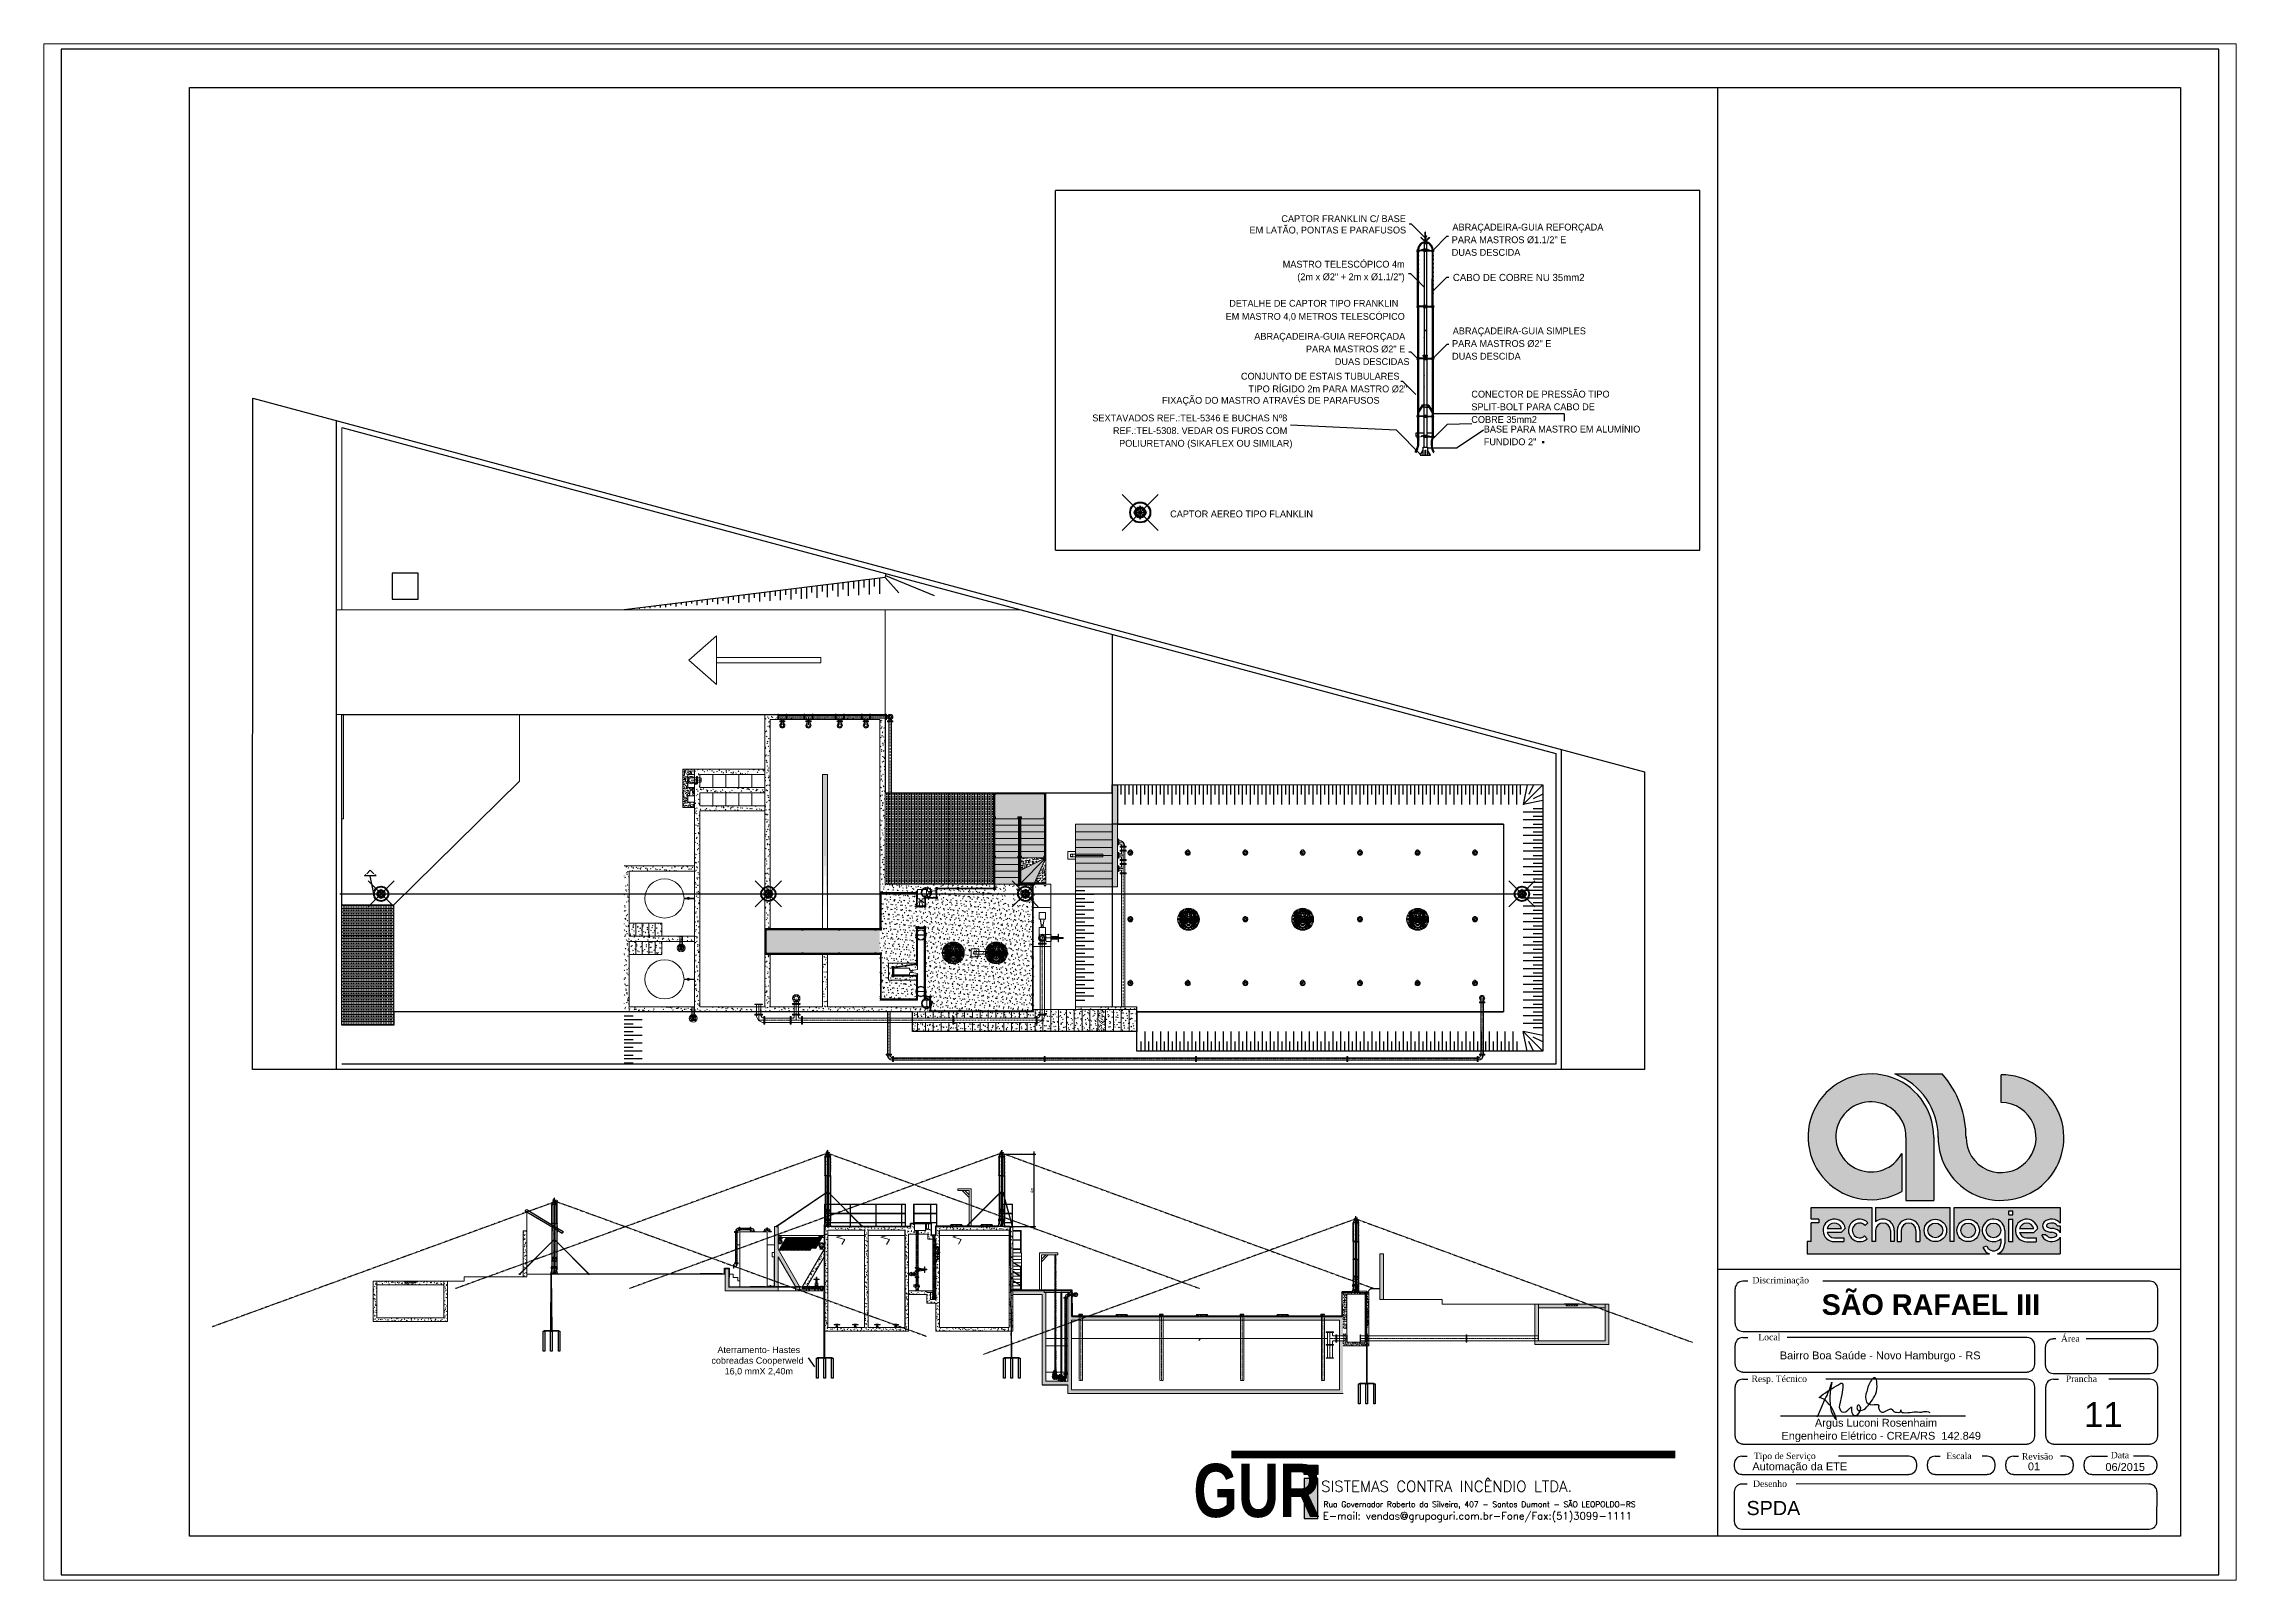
# Paper-space layout 'Layout2' of a CAD drawing. Header units: millimetres. Extents: x 2 to 828, y 1 to 580.
# The model-space entities are those that its viewports show. They can reach past a viewport. Long polylines and large blocks are cut down to what shows.
import ezdxf
from ezdxf.enums import TextEntityAlignment as Align

# ---------------------------------------------------------------- set-up
doc = ezdxf.new("R2010")
doc.units = ezdxf.units.MM
for name, pattern in [('CENTER', [2, 1.25, -0.25, 0.25, -0.25]), ('DASHDOT2', [0.5, 0.25, -0.125, 0, -0.125]), ('DASHED', [0.75, 0.5, -0.25]), ('HIDDEN2', [4.7625, 3.175, -1.5875]), ('SGC_DASHDOT', [1, 0.5, -0.25, 0, -0.25]), ('SGC_HIDDEN', [0.375, 0.25, -0.125])]:
    doc.linetypes.add(name, pattern=pattern)
for name, color, linetype in [('2', 11, 'Continuous'), ('_incêndio 240', 240, 'Continuous'), ('BSBAS--LC--', 1, 'DASHDOT2'), ('level 5', 3, 'Continuous'), ('PAREDES', 7, 'Continuous'), ('selo', 7, 'Continuous')]:
    doc.layers.add(name, color=color, linetype=linetype)
for name, color, linetype, lineweight in [('37-P-HS-AG-Q', 4, 'Continuous', 9), ('Alvenaria', 8, 'Continuous', 9), ('AM_9', 253, 'Continuous', 13), ('Aço 1020', 6, 'Continuous', 9), ('Centro', 1, 'CENTER', 5), ('CL', 1, 'CENTER', 9), ('contorno', 1, 'Continuous', 9), ('DIVERSOS', 1, 'Continuous', 9), ('DTM_AXIS', 7, 'Continuous', 9), ('DTM_CURVE', 7, 'Continuous', 9), ('M-EQUIPAMENTOS', 1, 'Continuous', 9), ('OCUPAÇÃO', 7, 'Continuous', 20), ('OUTLINE', 6, 'Continuous', 9), ('PAREDE', 7, 'Continuous', 9), ('SGC-Conexoes (Desenho Unifilar)', 6, 'Continuous', 5), ('SGC-Conexoes (Furos)', 9, 'Continuous', 5), ('SGC-Conexoes (Linhas Externas)', 6, 'Continuous', 9), ('SGC-EIXOS', 9, 'SGC_DASHDOT', 9), ('SGC-PONTAS', 2, 'SGC_HIDDEN', 9), ('SGC-Tubos (Desenho Bifilar)', 6, 'Continuous', 9), ('SGC-Valvulas (Acionamento)', 2, 'Continuous', 9), ('SGC-Valvulas (Linhas Externas)', 3, 'Continuous', 9), ('TEXTOS', 7, 'Continuous', 25)]:
    doc.layers.add(name, color=color, linetype=linetype, lineweight=lineweight)
doc.styles.add('REGUA60', font='stylu.ttf')
doc.styles.add('ROMANS', font='ROMANS', dxfattribs={"height": 0.2})
doc.styles.get("Standard").update_dxf_attribs({"font": 'Arial.ttf'})
doc.linetypes.add('INCENDIO', pattern='A,0.5,-0.2,["+",Standard,S=0.1,R=0,X=-0.1,Y=-0.05],-0.1', length=0.8)
pattern_1 = [(50, (-396.154, -10443.4286), (1.85126476, -0.1619646), [0.19357608, -2.12933686]), (355, (-396.154, -10443.4286), (-0.3581251, 1.94141915), [0.15486086, -1.70347543]), (100.451445, (-395.9998, -10443.4421), (1.49313965, 1.77945447), [0.16451435, -1.80965938]), (46.1842, (-396.154, -10442.9124), (2.7545626, -0.427212), [0.2903641, -3.1940053]), (96.635558, (-395.9245, -10442.948), (2.4123759, 2.5142141), [0.2467716, -2.7144915]), (351.18415, (-396.154, -10442.9124), (2.4123759, 2.5142141), [0.23229096, -2.5552015]), (21, (-395.896, -10443.0415), (1.54062568, -1.03916515), [0.19357608, -2.12933686]), (326, (-395.896, -10443.0415), (0.6279997, 1.8716212), [0.15486086, -1.7034695]), (71.451445, (-395.7676, -10443.128), (2.16862538, 0.83245608), [0.16451435, -1.80965626]), (37.5, (-396.15404, -10443.4286), (0.03138476, 0.859203823), [0, -1.68282137, 0, -1.72927963, 0, -1.70992203]), (7.5, (-396.154, -10443.4286), (0.67898626, 1.0179823), [0, -0.98594749, 0, -1.64410616, 0, -0.65170613]), (327.5, (-396.7296, -10443.4286), (1.377800298, -0.058212483), [0, -0.6452536, 0, -2.01319121, 0, -2.67134988]), (317.5, (-396.9877, -10443.4286), (1.50521081, 0.25837063), [0, -0.83882967, 0, -1.33696545, 0, -1.89704557])]
pattern_2 = [(45, (3301563.98253, -7430699.69552), (-0.0641148643053, 0.0641148643053), [])]
pattern_3 = [(50, (-144.1113, -7117.4084), (1.30071405, -0.11379768), [0.13600817, -1.49608983]), (355, (-144.1113, -7117.4084), (-0.25162169, 1.36405728), [0.10880653, -1.19687603]), (100.451445, (-144.003, -7117.4179), (1.04909236, 1.25025954), [0.11558916, -1.27148176]), (46.1842, (-144.1113, -7117.0457), (1.93537864, -0.30016273), [0.20401225, -2.24413474]), (96.635558, (-143.95, -7117.0707), (1.69495543, 1.7665078), [0.1733838, -1.90722436]), (351.18415, (-144.1113, -7117.0457), (1.6949554, 1.7665078), [0.16320956, -1.7953059]), (21, (-143.93, -7117.1364), (1.08245645, -0.73012609), [0.13600817, -1.49608983]), (326, (-143.93, -7117.1364), (0.44123782, 1.31501666), [0.10880653, -1.19687186]), (71.451445, (-143.8398, -7117.1972), (1.52369427, 0.58489058), [0.11558916, -1.27147957]), (37.5, (-144.11135, -7117.4084), (0.022051195, 0.603683767), [0, -1.18236432, 0, -1.21500628, 0, -1.201405466]), (7.5, (-144.11135, -7117.4084), (0.477061404, 0.71524285), [0, -0.692734925, 0, -1.15516269, 0, -0.45789416]), (327.5, (-144.51574, -7117.4084), (0.968053972, -0.040900576), [0, -0.45336055, 0, -1.41448493, 0, -1.87691269]), (317.5, (-144.6971, -7117.4084), (1.05757366, 0.181533355), [0, -0.58936872, 0, -0.93936307, 0, -1.33288003])]

psp = doc.layouts.new('Layout2')

msp = doc.modelspace()

# ---------------------------------------------------------------- texts
at = {"layer": '_incêndio 240', "style": 'REGUA60'}
for s, p in [('EM LATÃO, PONTAS E PARAFUSOS', (623.6, 622.19)), ('CAPTOR FRANKLIN C/ BASE', (623.5, 626.62)), ('MASTRO TELESCÓPICO 4m', (623.04, 608.9)), ('(2m x %%C2" + 2m x %%C1.1/2")', (623.04, 603.99)), ('ABRAÇADEIRA-GUIA REFORÇADA', (623.26, 580.84)), ('PARA MASTROS %%c2" E', (623.26, 575.9)), ('DUAS DESCIDAS ', (625.92, 570.97)), ('CONJUNTO DE ESTAIS TUBULARES', (621.03, 565.3)), ('TIPO RÍGIDO 2m PARA MASTRO %%c2" ', (625.02, 560.36)), ('FIXAÇÃO DO MASTRO ATRAVÉS DE PARAFUSOS', (613.28, 555.9)), ('SEXTAVADOS REF.:TEL-5346 E BUCHAS Nº8', (577.34, 549.04)), ('REF.:TEL-5308. VEDAR OS FUROS COM', (577.34, 544.11)), ('POLIURETANO (SIKAFLEX OU SIMILAR) ', (580.33, 539.17)), ('CAPTOR AEREO TIPO FLANKLIN', (587.34, 511.69))]:
    msp.add_text(s, height=2.6632, dxfattribs=at).set_placement(p, align=Align.RIGHT)
for s, height, p in [('ABRAÇADEIRA-GUIA REFORÇADA', 2.6632, (641.62, 623.34)), ('PARA MASTROS %%c1.1/2" E', 2.6632, (641.36, 618.41)), ('DUAS DESCIDA ', 2.6632, (641.35, 613.49)), ('CABO DE COBRE NU 35mm2', 2.8052, (641.81, 603.66)), ('ABRAÇADEIRA-GUIA SIMPLES', 2.6632, (641.75, 582.94)), ('PARA MASTROS %%c2" E', 2.6632, (641.48, 578.01)), ('DUAS DESCIDA ', 2.6632, (641.48, 573.08)), ('SPLIT-BOLT PARA CABO DE', 2.6632, (648.99, 553.38)), ('CONECTOR DE PRESSÃO TIPO', 2.6632, (648.99, 558.31)), ('COBRE 35mm2 ', 2.6632, (648.98, 548.44)), ('BASE PARA MASTRO EM ALUMÍNIO', 2.6632, (653.82, 544.7)), ('FUNDIDO 2" ', 2.6632, (653.83, 539.76))]:
    msp.add_text(s, height=height, dxfattribs=at).set_placement(p)
for s, p in [('EM MASTRO 4,0 METROS TELESCÓPICO', (588.21, 587.79)), ('DETALHE DE CAPTOR TIPO FRANKLIN', (587.66, 592.89))]:
    msp.add_text(s, height=2.6519, dxfattribs=at).set_placement(p, align=Align.BOTTOM_CENTER)
at = {"layer": '_incêndio 240', "color": 63, "insert": (477.9, 249.66), "char_height": 1.071, "attachment_point": 5, "rotation": 90}
msp.add_mtext('\\A1;4m', dxfattribs=at)
at = {"layer": 'OCUPAÇÃO', "color": 7, "linetype": 'Continuous', "style": 'ROMANS'}
msp.add_text('SISTEMAS CONTRA INCÊNDIO LTDA.', height=4.236, dxfattribs=at).set_placement((590.56, 132.32))
at = {"layer": 'OCUPAÇÃO', "linetype": 'Continuous', "insert": (371.6, 188.84), "char_height": 2.4988, "width": 43.7828, "attachment_point": 2}
msp.add_mtext('Aterramento- Hastes cobreadas Cooperweld  16,0 mmX 2,40m', dxfattribs=at)
at = {"layer": 'selo', "color": 0, "attachment_point": 1}
for s, insert, char_height, width in [('\\FTIMES.TTF;Discriminação', (758.42, 215.97), 2.5, 101.64), ('\\FTIMES.TTF;Local', (760.69, 193.8), 2.5, 81.312), ('\\FTIMES.TTF;Área', (878.5, 193.24), 2.5, 81.312), ('\\FTIMES.TTF;Resp. Técnico', (758.04, 177.58), 2.5, 101.64), ('\\FTIMES.TTF;Prancha', (880.4, 177.58), 2.5, 101.64), ('11', (887.5, 167.25), 9.667, 225.5527), ('\\FTIMES.TTF;Tipo de Serviço', (758.94, 147.56), 2.5, 101.64), ('\\FTIMES.TTF;Escala', (833.89, 147.56), 2.5, 40.656), ('{\\Ftimes.ttf|c0;Revisão}', (863.3, 147.37), 2.5, 101.64), ('\\FTIMES.TTF;Data', (897.92, 147.87), 2.5, 40.656), ('Automação da ETE', (758.38, 143.74), 3.0492, 71.148), ('{\\Ftimes.ttf|c0;Desenho}', (758.66, 136.72), 2.5, 101.64), ('01', (865.66, 143.74), 3.049, 71.148), ('06/2015', (895.83, 143.51), 3.049, 71.148), ('SPDA', (756.12, 128.75), 5.5, 331.5847)]:
    msp.add_mtext(s, dxfattribs=dict(at, insert=insert, char_height=char_height, width=width))
for s, insert, char_height in [('{\\fArial|b1|i0|c0|p34;SÃO RAFAEL III}', (785.37, 209.19), 8), ('Bairro Boa Saúde - Novo Hamburgo - RS', (769.1, 186.95), 3.0492), ('           Argus Luconi Rosenhaim\\PEngenheiro Elétrico - CREA/RS  142.849', (769.72, 160.73), 3.0492)]:
    msp.add_mtext(s, dxfattribs=dict(at, insert=insert, char_height=char_height))
at = {"layer": 'TEXTOS', "color": 7, "linetype": 'Continuous', "style": 'ROMANS'}
for s, height, p in [('Rua Governador Roberto da Silveira, 407 - Santos Dumont - SÃO LEOPOLDO-RS', 2.1538, (591.45, 126.38)), ('E-mail: vendas@grupoguri.com.br-Fone/Fax:(51)3099-1111', 2.8718, (591.19, 121.49))]:
    msp.add_text(s, height=height, dxfattribs=at).set_placement(p)

# ---------------------------------------------------------------- blocks, each defined once
blk = doc.blocks.new('BB-1-CD13-N10-D80-S0', base_point=(-210658, 252399))
at = {"layer": 'SGC-Conexoes (Linhas Externas)'}
blk.add_lwpolyline([(-210833, 252299), (-210833, 252499), (-210814, 252499), (-210814, 252299)], close=True, dxfattribs=at)
for points in [[(-210575, 252448), (-210814, 252448)], [(-210575, 252350), (-210814, 252350)]]:
    blk.add_lwpolyline(points, dxfattribs=at)
at = {"layer": 'SGC-EIXOS'}
blk.add_line((-210483, 252399), (-210833, 252399), dxfattribs=at)
at = {"layer": 'SGC-PONTAS'}
blk.add_lwpolyline([(-210575, 252350), (-210483, 252350), (-210483, 252448), (-210575, 252448)], dxfattribs=at)
blk = doc.blocks.new('BB-2-EH01-N10-D80-S0', base_point=(-221934, 255965))
at = {"layer": 'SGC-EIXOS'}
blk.add_line((-222024, 255965), (-221844, 255965), dxfattribs=at)
at = {"layer": 'SGC-Valvulas (Acionamento)'}
for p, q in [((-221962, 255975), (-222076, 256012)), ((-221951, 255941), (-222022, 255844)), ((-221934, 255995), (-221934, 256115)), ((-221916, 255941), (-221846, 255844)), ((-221905, 255975), (-221791, 256012))]:
    blk.add_line(p, q, dxfattribs=at)
for radius in [150, 30]:
    blk.add_circle((-221934, 255965), radius, dxfattribs=at)
at = {"layer": 'SGC-Valvulas (Linhas Externas)'}
for p, q in [((-222005, 256014), (-221988, 256014)), ((-222005, 255916), (-221988, 255916)), ((-221863, 256014), (-221880, 256014)), ((-221863, 255916), (-221880, 255916))]:
    blk.add_line(p, q, dxfattribs=at)
for points in [[(-222024, 255865), (-222024, 256065), (-222005, 256065), (-222005, 255865)], [(-221844, 255865), (-221844, 256065), (-221863, 256065), (-221863, 255865)]]:
    blk.add_lwpolyline(points, close=True, dxfattribs=at)
blk.add_lwpolyline([(-221913, 255865, 0.42), (-221913, 256065), (-221955, 256065, 0.42), (-221955, 255865), (-221913, 255865)], format="xyb", close=True, dxfattribs=at)
for radius in [42, 14]:
    blk.add_circle((-221934, 255965), radius, dxfattribs=at)
blk = doc.blocks.new('BB-1-CG01-N10-D100-S100', base_point=(35016, 12500))
at = {"layer": 'SGC-Conexoes (Linhas Externas)'}
blk.add_line((34855, 12441), (35177, 12441), dxfattribs=at)
for points in [[(34836, 12390), (34836, 12610), (34855, 12610), (34855, 12390)], [(34906, 12680), (35126, 12680), (35126, 12661), (34906, 12661)], [(35196, 12390), (35196, 12610), (35177, 12610), (35177, 12390)]]:
    blk.add_lwpolyline(points, close=True, dxfattribs=at)
for points in [[(34957, 12661), (34957, 12593, -0.414214), (34923, 12559), (34855, 12559)], [(35075, 12661), (35075, 12593, 0.414214), (35109, 12559), (35177, 12559)]]:
    blk.add_lwpolyline(points, format="xyb", dxfattribs=at)
at = {"layer": 'SGC-EIXOS'}
for p, q in [((35016, 12500), (35016, 12680)), ((35196, 12500), (34836, 12500))]:
    blk.add_line(p, q, dxfattribs=at)
blk = doc.blocks.new('BB-1-CC01-N10-D100-S0', base_point=(35554, 16637))
at = {"layer": 'SGC-Conexoes (Linhas Externas)'}
for points in [[(35374, 16747), (35393, 16747), (35393, 16527), (35374, 16527)], [(35664, 16457), (35664, 16476), (35444, 16476), (35444, 16457)]]:
    blk.add_lwpolyline(points, close=True, dxfattribs=at)
for radius in [220, 102]:
    blk.add_arc((35393, 16476), radius, 0, 90, dxfattribs=at)
at = {"layer": 'SGC-EIXOS'}
for p, q in [((35374, 16637), (35554, 16637)), ((35554, 16637), (35554, 16457))]:
    blk.add_line(p, q, dxfattribs=at)
blk = doc.blocks.new('BB-1-CA06-N10-D100-S0-L150')
at = {"layer": 'SGC-EIXOS'}
blk.add_line((75, 0), (-75, 0), dxfattribs=at)
at = {"layer": 'SGC-Tubos (Desenho Bifilar)'}
for p, q in [((56, 59), (-56, 59)), ((56, -59), (-56, -59))]:
    blk.add_line(p, q, dxfattribs=at)
for points in [[(-75, -110), (-75, 110), (-56, 110), (-56, -110)], [(75, -110), (75, 110), (56, 110), (56, -110)]]:
    blk.add_lwpolyline(points, close=True, dxfattribs=at)
blk = doc.blocks.new('BB-4-CC01-N10-D150-S0', base_point=(395932, 76042))
at = {"layer": 'SGC-Conexoes (Furos)'}
for centre in [(395886, 76152), (395886, 75931), (395978, 76152), (395978, 75931), (396043, 76087), (396043, 75996)]:
    blk.add_ellipse(centre, major_axis=(-11.5, 0), ratio=1, dxfattribs=at)
at = {"layer": 'SGC-Conexoes (Linhas Externas)'}
for p, q in [((395731, 76127), (395932, 76127)), ((395731, 75957), (395932, 75957))]:
    blk.add_line(p, q, dxfattribs=at)
blk.add_lwpolyline([(395712, 76184), (395731, 76184), (395731, 75899), (395712, 75899)], close=True, dxfattribs=at)
for radius, start, end in [(142, 216.61901, 143.38099), (85, 270, 90)]:
    blk.add_arc((395932, 76042), radius, start, end, dxfattribs=at)
at = {"layer": 'SGC-EIXOS'}
blk.add_line((395712, 76042), (395932, 76042), dxfattribs=at)
blk = doc.blocks.new('BB-1-CA09-N10-D150-S0-L160')
at = {"layer": 'SGC-EIXOS'}
blk.add_line((80, 0), (-80, 0), dxfattribs=at)
at = {"layer": 'SGC-PONTAS'}
blk.add_lwpolyline([(20.5, -85), (-80, -85), (-80, 85), (20.5, 85)], dxfattribs=at)
at = {"layer": 'SGC-Tubos (Desenho Bifilar)'}
for p, q in [((61, 85), (20.5, 85)), ((61, -85), (20.5, -85))]:
    blk.add_line(p, q, dxfattribs=at)
blk.add_lwpolyline([(80, -142.5), (80, 142.5), (61, 142.5), (61, -142.5)], close=True, dxfattribs=at)
blk = doc.blocks.new('BB-4-CB01-N10-D80-S0', base_point=(-215967, 252096))
at = {"layer": 'SGC-Conexoes (Furos)'}
for centre in [(-216040, 252126), (-216040, 252065), (-215997, 252169), (-215997, 252022), (-215936, 252169), (-215936, 252022), (-215893, 252126), (-215893, 252065)]:
    blk.add_circle(centre, 9.5, dxfattribs=at)
at = {"layer": 'SGC-Conexoes (Linhas Externas)'}
for p, q in [((-215821, 252145), (-215879, 252145)), ((-215821, 252047), (-215879, 252047))]:
    blk.add_line(p, q, dxfattribs=at)
blk.add_lwpolyline([(-215802, 252196), (-215821, 252196), (-215821, 251996), (-215802, 251996)], close=True, dxfattribs=at)
for radius in [100, 49]:
    blk.add_circle((-215967, 252096), radius, dxfattribs=at)
at = {"layer": 'SGC-EIXOS'}
blk.add_line((-215967, 252096), (-215802, 252096), dxfattribs=at)
blk = doc.blocks.new('BB-1-CC01-N10-D80-S0', base_point=(373179.552, 32989.429))
at = {"layer": 'SGC-Conexoes (Linhas Externas)'}
for points in [[(373179.387, 32989.529), (373179.406, 32989.529), (373179.406, 32989.329), (373179.387, 32989.329)], [(373179.652, 32989.264), (373179.652, 32989.283), (373179.452, 32989.283), (373179.452, 32989.264)]]:
    blk.add_lwpolyline(points, close=True, dxfattribs=at)
for radius in [0.195, 0.097]:
    blk.add_arc((373179.406, 32989.283), radius, 360, 90, dxfattribs=at)
at = {"layer": 'SGC-EIXOS'}
for p, q in [((373179.387, 32989.429), (373179.552, 32989.429)), ((373179.552, 32989.429), (373179.552, 32989.264))]:
    blk.add_line(p, q, dxfattribs=at)
blk = doc.blocks.new('BB-1-CA06-N10-D80-S0-L5800')
at = {"layer": 'SGC-EIXOS'}
blk.add_line((2900, 0), (-2900, 0), dxfattribs=at)
at = {"layer": 'SGC-Tubos (Desenho Bifilar)'}
for p, q in [((2881, 49), (-2881, 49)), ((2881, -49), (-2881, -49))]:
    blk.add_line(p, q, dxfattribs=at)
for points in [[(-2900, -100), (-2900, 100), (-2881, 100), (-2881, -100)], [(2900, -100), (2900, 100), (2881, 100), (2881, -100)]]:
    blk.add_lwpolyline(points, close=True, dxfattribs=at)
blk = doc.blocks.new('BB-1-CA06-N10-D80-S0-L5000')
at = {"layer": 'SGC-EIXOS'}
blk.add_line((2500, 0), (-2500, 0), dxfattribs=at)
at = {"layer": 'SGC-Tubos (Desenho Bifilar)'}
for p, q in [((2481, 49), (-2481, 49)), ((2481, -49), (-2481, -49))]:
    blk.add_line(p, q, dxfattribs=at)
for points in [[(-2500, -100), (-2500, 100), (-2481, 100), (-2481, -100)], [(2500, -100), (2500, 100), (2481, 100), (2481, -100)]]:
    blk.add_lwpolyline(points, close=True, dxfattribs=at)
blk = doc.blocks.new('BB-1-CA06-N10-D80-S0-L2000')
at = {"layer": 'SGC-EIXOS'}
blk.add_line((1000, 0), (-1000, 0), dxfattribs=at)
at = {"layer": 'SGC-Tubos (Desenho Bifilar)'}
for p, q in [((981, 49), (-981, 49)), ((981, -49), (-981, -49))]:
    blk.add_line(p, q, dxfattribs=at)
for points in [[(-1000, -100), (-1000, 100), (-981, 100), (-981, -100)], [(1000, -100), (1000, 100), (981, 100), (981, -100)]]:
    blk.add_lwpolyline(points, close=True, dxfattribs=at)
blk = doc.blocks.new('BB-4-CC01-N10-D80-S0', base_point=(-221981, 241938))
at = {"layer": 'SGC-Conexoes (Furos)'}
for centre in [(-222011, 242011), (-221950, 242011), (-221907, 241968), (-221907, 241907), (-222011, 241864), (-221950, 241864)]:
    blk.add_ellipse(centre, major_axis=(-9.5, 0), ratio=1, dxfattribs=at)
at = {"layer": 'SGC-Conexoes (Linhas Externas)'}
for p, q in [((-222127, 241987), (-221981, 241987)), ((-222127, 241889), (-221981, 241889))]:
    blk.add_line(p, q, dxfattribs=at)
blk.add_lwpolyline([(-222146, 242038), (-222127, 242038), (-222127, 241838), (-222146, 241838)], close=True, dxfattribs=at)
for radius, start, end in [(100, 209.34058, 150.65942), (49, 270, 90)]:
    blk.add_arc((-221981, 241938), radius, start, end, dxfattribs=at)
at = {"layer": 'SGC-EIXOS'}
blk.add_line((-222146, 241938), (-221981, 241938), dxfattribs=at)
blk = doc.blocks.new('BB-1-LC01-N0-D0-S0', base_point=(-177731, -35527))
at = {"layer": 'SGC-Conexoes (Linhas Externas)'}
for p, q in [((-178014, -35244), (-178001, -35232)), ((-178002, -35271), (-178003, -35269)), ((-177999, -35228), (-178000, -35213)), ((-177987, -35256), (-177989, -35255)), ((-177969, -35241), (-177983, -35221)), ((-177978, -35198), (-177935, -35257)), ((-177968, -35191), (-177925, -35249)), ((-177923, -35272), (-177923, -35273)), ((-177923, -35305), (-177923, -35273)), ((-177859, -35252), (-177874, -35262)), ((-177870, -35267), (-177874, -35262)), ((-177854, -35256), (-177870, -35267)), ((-177862, -35179), (-177869, -35156)), ((-177854, -35256), (-177859, -35252)), ((-177855, -35233), (-177855, -35249)), ((-177841, -35257), (-177855, -35249)), ((-177838, -35208), (-177853, -35169)), ((-177845, -35229), (-177845, -35243)), ((-177845, -35229), (-177845, -35241)), ((-177836, -35249), (-177845, -35243)), ((-177832, -35206), (-177842, -35165)), ((-177841, -35281), (-177841, -35257)), ((-177836, -35249), (-177827, -35243)), ((-177831, -35257), (-177817, -35249)), ((-177831, -35281), (-177831, -35257)), ((-177797, -35148), (-177827, -35125)), ((-177827, -35223), (-177827, -35243)), ((-177818, -35256), (-177812, -35253)), ((-177818, -35256), (-177812, -35253)), ((-177818, -35256), (-177802, -35268)), ((-177817, -35220), (-177817, -35249)), ((-177812, -35253), (-177798, -35263)), ((-177802, -35268), (-177798, -35263)), ((-177778, -35225), (-177789, -35241)), ((-177789, -35241), (-177785, -35245)), ((-177775, -35230), (-177785, -35245)), ((-177780, -35212), (-177771, -35227)), ((-177778, -35225), (-177775, -35230)), ((-177739, -35227), (-177771, -35227)), ((-177769, -35210), (-177766, -35217)), ((-177739, -35217), (-177766, -35217)), ((-177739, -35227), (-177739, -35217)), ((-177739, -35217), (-177739, -35218)), ((-177739, -35227), (-177739, -35222)), ((-177739, -35227), (-177739, -35225)), ((-177739, -35227), (-177739, -35227)), ((-177735, -35190), (-177737, -35149)), ((-177735, -35190), (-177737, -35149)), ((-177727, -35190), (-177725, -35149)), ((-177727, -35190), (-177725, -35149)), ((-177723, -35217), (-177697, -35217)), ((-177723, -35227), (-177723, -35217)), ((-177723, -35217), (-177723, -35218)), ((-177723, -35227), (-177723, -35222)), ((-177723, -35227), (-177723, -35225)), ((-177723, -35227), (-177691, -35227)), ((-177723, -35227), (-177723, -35227)), ((-177693, -35210), (-177697, -35217)), ((-177682, -35212), (-177691, -35227)), ((-177684, -35225), (-177687, -35230)), ((-177687, -35230), (-177678, -35245)), ((-177684, -35225), (-177673, -35241)), ((-177673, -35241), (-177678, -35245)), ((-177665, -35148), (-177635, -35125)), ((-177650, -35253), (-177664, -35263)), ((-177664, -35263), (-177660, -35268)), ((-177644, -35256), (-177660, -35268)), ((-177644, -35256), (-177650, -35253)), ((-177644, -35256), (-177650, -35253)), ((-177645, -35220), (-177645, -35249)), ((-177631, -35257), (-177645, -35249)), ((-177635, -35223), (-177635, -35243)), ((-177626, -35249), (-177635, -35243)), ((-177631, -35206), (-177620, -35165)), ((-177631, -35281), (-177631, -35257)), ((-177626, -35249), (-177617, -35243)), ((-177624, -35208), (-177609, -35169)), ((-177621, -35257), (-177607, -35249)), ((-177621, -35281), (-177621, -35257)), ((-177617, -35229), (-177617, -35241)), ((-177617, -35229), (-177617, -35243)), ((-177608, -35256), (-177603, -35252)), ((-177608, -35256), (-177592, -35267)), ((-177607, -35233), (-177607, -35249)), ((-177603, -35252), (-177588, -35262)), ((-177600, -35179), (-177593, -35156)), ((-177592, -35267), (-177588, -35262)), ((-177539, -35272), (-177539, -35273)), ((-177539, -35305), (-177539, -35273)), ((-177494, -35191), (-177537, -35249)), ((-177485, -35198), (-177527, -35257)), ((-177493, -35241), (-177479, -35221)), ((-177475, -35256), (-177473, -35255)), ((-177463, -35228), (-177462, -35213)), ((-177448, -35244), (-177461, -35232)), ((-177461, -35271), (-177459, -35269)), ((-178136, -35437), (-178097, -35414)), ((-178123, -35648), (-178055, -35626)), ((-178120, -35659), (-178051, -35637)), ((-178090, -35668), (-178120, -35662)), ((-178106, -35554), (-178106, -35498)), ((-178069, -35490), (-178098, -35490)), ((-178098, -35552), (-178098, -35500)), ((-178069, -35562), (-178098, -35562)), ((-178063, -35498), (-178096, -35498)), ((-178063, -35554), (-178096, -35554)), ((-178052, -35426), (-178092, -35416)), ((-178050, -35419), (-178089, -35404)), ((-178042, -35493), (-178048, -35493)), ((-178047, -35493), (-178048, -35493)), ((-178042, -35560), (-178048, -35560)), ((-178047, -35560), (-178048, -35560)), ((-178047, -35493), (-178042, -35493)), ((-178047, -35560), (-178042, -35560)), ((-178042, -35493), (-178044, -35493)), ((-178042, -35560), (-178044, -35560)), ((-178042, -35459), (-178038, -35456)), ((-178042, -35470), (-178028, -35462)), ((-178042, -35493), (-178042, -35470)), ((-178042, -35493), (-178042, -35493)), ((-178042, -35560), (-178042, -35583)), ((-178042, -35560), (-178042, -35560)), ((-178042, -35583), (-178028, -35592)), ((-178042, -35595), (-178038, -35598)), ((-178005, -35332), (-178040, -35309)), ((-178005, -35722), (-178040, -35744)), ((-178039, -35508), (-178007, -35508)), ((-178039, -35518), (-178039, -35508)), ((-178039, -35508), (-178039, -35508)), ((-178039, -35508), (-178039, -35508)), ((-178039, -35508), (-178039, -35509)), ((-178039, -35513), (-178039, -35509)), ((-178039, -35513), (-178039, -35516)), ((-178039, -35513), (-178039, -35515)), ((-178039, -35513), (-178039, -35518)), ((-178039, -35518), (-178039, -35515)), ((-178039, -35518), (-178039, -35517)), ((-178039, -35518), (-178013, -35518)), ((-178039, -35518), (-178015, -35518)), ((-178039, -35536), (-178013, -35536)), ((-178039, -35546), (-178039, -35536)), ((-178039, -35536), (-178039, -35537)), ((-178039, -35546), (-178039, -35541)), ((-178039, -35546), (-178039, -35544)), ((-178039, -35546), (-178007, -35546)), ((-178039, -35546), (-178039, -35546)), ((-178038, -35441), (-178038, -35456)), ((-178038, -35612), (-178038, -35598)), ((-178028, -35429), (-178035, -35429)), ((-178028, -35624), (-178035, -35624)), ((-178001, -35326), (-178033, -35300)), ((-178028, -35429), (-178033, -35429)), ((-178028, -35624), (-178033, -35624)), ((-178001, -35728), (-178033, -35754)), ((-178028, -35429), (-178030, -35429)), ((-178030, -35468), (-178024, -35465)), ((-178030, -35468), (-178013, -35480)), ((-178030, -35585), (-178013, -35574)), ((-178030, -35585), (-178024, -35589)), ((-178028, -35624), (-178030, -35624)), ((-178028, -35429), (-178028, -35462)), ((-178028, -35429), (-178028, -35429)), ((-178028, -35624), (-178028, -35592)), ((-178028, -35624), (-178028, -35624)), ((-178024, -35465), (-178010, -35475)), ((-178024, -35589), (-178010, -35579)), ((-178014, -35415), (-177991, -35415)), ((-178014, -35415), (-178014, -35417)), ((-178014, -35415), (-178014, -35417)), ((-178014, -35420), (-178014, -35415)), ((-178014, -35420), (-178014, -35425)), ((-178014, -35425), (-178014, -35424)), ((-178014, -35425), (-177991, -35425)), ((-178014, -35425), (-178014, -35425)), ((-178014, -35628), (-177991, -35628)), ((-178014, -35628), (-178014, -35630)), ((-178014, -35633), (-178014, -35628)), ((-178014, -35628), (-178014, -35628)), ((-178014, -35633), (-178014, -35638)), ((-178014, -35638), (-178014, -35637)), ((-178014, -35638), (-178014, -35637)), ((-178014, -35638), (-177991, -35638)), ((-178013, -35480), (-178010, -35475)), ((-178007, -35527), (-178013, -35518)), ((-178007, -35527), (-178013, -35536)), ((-178013, -35574), (-178010, -35579)), ((-178011, -35775), (-178003, -35768)), ((-177999, -35522), (-178007, -35508)), ((-177999, -35532), (-178007, -35546)), ((-178004, -35504), (-177994, -35490)), ((-178000, -35509), (-178004, -35504)), ((-178000, -35544), (-178004, -35550)), ((-178004, -35550), (-177994, -35564)), ((-178002, -35783), (-178003, -35784)), ((-178000, -35387), (-177995, -35383)), ((-177989, -35403), (-178000, -35387)), ((-177989, -35438), (-178000, -35454)), ((-178000, -35454), (-177995, -35458)), ((-178000, -35509), (-177989, -35493)), ((-178000, -35544), (-177989, -35561)), ((-178000, -35599), (-177995, -35596)), ((-177989, -35616), (-178000, -35599)), ((-177989, -35651), (-178000, -35667)), ((-178000, -35667), (-177995, -35670)), ((-177988, -35522), (-177999, -35522)), ((-177988, -35532), (-177999, -35532)), ((-177985, -35397), (-177995, -35383)), ((-177985, -35443), (-177995, -35458)), ((-177985, -35610), (-177995, -35596)), ((-177985, -35656), (-177995, -35670)), ((-177989, -35493), (-177994, -35490)), ((-177989, -35561), (-177994, -35564)), ((-177991, -35415), (-177982, -35401)), ((-177991, -35425), (-177982, -35439)), ((-177991, -35628), (-177982, -35614)), ((-177991, -35638), (-177982, -35652)), ((-177989, -35403), (-177985, -35397)), ((-177989, -35438), (-177985, -35443)), ((-177989, -35616), (-177985, -35610)), ((-177989, -35651), (-177985, -35656)), ((-177987, -35797), (-177989, -35799)), ((-177988, -35532), (-177988, -35522)), ((-177950, -35401), (-177982, -35401)), ((-177982, -35420), (-177976, -35411)), ((-177982, -35420), (-177976, -35429)), ((-177950, -35439), (-177982, -35439)), ((-177972, -35614), (-177982, -35614)), ((-177982, -35633), (-177976, -35624)), ((-177982, -35633), (-177976, -35642)), ((-177972, -35652), (-177982, -35652)), ((-177980, -35807), (-177972, -35798)), ((-177965, -35359), (-177979, -35369)), ((-177976, -35374), (-177979, -35369)), ((-177976, -35467), (-177979, -35472)), ((-177965, -35482), (-177979, -35472)), ((-177965, -35571), (-177979, -35581)), ((-177976, -35586), (-177979, -35581)), ((-177976, -35680), (-177979, -35685)), ((-177965, -35695), (-177979, -35685)), ((-177959, -35362), (-177976, -35374)), ((-177950, -35411), (-177976, -35411)), ((-177950, -35429), (-177976, -35429)), ((-177959, -35479), (-177976, -35467)), ((-177959, -35575), (-177976, -35586)), ((-177972, -35624), (-177976, -35624)), ((-177972, -35642), (-177976, -35642)), ((-177959, -35691), (-177976, -35680)), ((-177950, -35411), (-177974, -35411)), ((-177972, -35642), (-177974, -35642)), ((-177972, -35614), (-177972, -35624)), ((-177972, -35642), (-177972, -35652)), ((-177959, -35362), (-177965, -35359)), ((-177959, -35479), (-177965, -35482)), ((-177959, -35575), (-177965, -35571)), ((-177959, -35691), (-177965, -35695)), ((-177961, -35323), (-177961, -35355)), ((-177951, -35323), (-177961, -35323)), ((-177961, -35323), (-177959, -35323)), ((-177961, -35323), (-177961, -35323)), ((-177961, -35323), (-177961, -35323)), ((-177947, -35364), (-177961, -35355)), ((-177947, -35690), (-177961, -35698)), ((-177961, -35731), (-177961, -35698)), ((-177951, -35731), (-177961, -35731)), ((-177961, -35731), (-177961, -35731)), ((-177961, -35731), (-177961, -35731)), ((-177961, -35731), (-177959, -35731)), ((-177956, -35323), (-177959, -35323)), ((-177947, -35477), (-177959, -35484)), ((-177944, -35485), (-177959, -35484)), ((-177947, -35577), (-177959, -35569)), ((-177944, -35569), (-177959, -35569)), ((-177956, -35731), (-177959, -35731)), ((-177932, -35797), (-177958, -35829)), ((-177956, -35323), (-177953, -35323)), ((-177956, -35323), (-177951, -35323)), ((-177956, -35323), (-177952, -35323)), ((-177956, -35731), (-177953, -35731)), ((-177956, -35731), (-177952, -35731)), ((-177956, -35731), (-177951, -35731)), ((-177951, -35323), (-177953, -35323)), ((-177951, -35731), (-177953, -35731)), ((-177951, -35323), (-177952, -35323)), ((-177951, -35731), (-177952, -35731)), ((-177951, -35323), (-177951, -35348)), ((-177951, -35323), (-177951, -35350)), ((-177942, -35355), (-177951, -35350)), ((-177942, -35698), (-177951, -35704)), ((-177951, -35731), (-177951, -35704)), ((-177951, -35731), (-177951, -35706)), ((-177950, -35401), (-177950, -35403)), ((-177950, -35401), (-177950, -35401)), ((-177950, -35401), (-177950, -35401)), ((-177950, -35411), (-177950, -35401)), ((-177950, -35406), (-177950, -35403)), ((-177950, -35406), (-177950, -35411)), ((-177950, -35406), (-177950, -35409)), ((-177950, -35406), (-177950, -35410)), ((-177950, -35411), (-177950, -35409)), ((-177950, -35411), (-177950, -35410)), ((-177950, -35429), (-177950, -35431)), ((-177950, -35439), (-177950, -35429)), ((-177950, -35439), (-177950, -35434)), ((-177950, -35439), (-177950, -35438)), ((-177950, -35439), (-177950, -35439)), ((-177926, -35801), (-177948, -35836)), ((-177947, -35387), (-177947, -35364)), ((-177937, -35387), (-177947, -35387)), ((-177947, -35387), (-177945, -35387)), ((-177947, -35387), (-177945, -35387)), ((-177942, -35387), (-177947, -35387)), ((-177947, -35454), (-177947, -35477)), ((-177937, -35454), (-177947, -35454)), ((-177942, -35454), (-177947, -35454)), ((-177947, -35454), (-177945, -35454)), ((-177947, -35454), (-177945, -35454)), ((-177947, -35600), (-177947, -35577)), ((-177947, -35600), (-177937, -35600)), ((-177942, -35600), (-177947, -35600)), ((-177947, -35600), (-177947, -35600)), ((-177947, -35600), (-177945, -35600)), ((-177937, -35667), (-177947, -35667)), ((-177942, -35667), (-177947, -35667)), ((-177947, -35667), (-177945, -35667)), ((-177947, -35667), (-177945, -35667)), ((-177947, -35667), (-177947, -35690)), ((-177944, -35485), (-177933, -35491)), ((-177944, -35569), (-177933, -35562)), ((-177942, -35355), (-177933, -35350)), ((-177942, -35454), (-177937, -35454)), ((-177942, -35600), (-177937, -35600)), ((-177942, -35667), (-177937, -35667)), ((-177942, -35698), (-177933, -35704)), ((-177937, -35600), (-177938, -35600)), ((-177937, -35600), (-177938, -35600)), ((-177937, -35364), (-177923, -35355)), ((-177937, -35387), (-177937, -35364)), ((-177937, -35454), (-177937, -35477)), ((-177937, -35477), (-177923, -35486)), ((-177937, -35577), (-177923, -35568)), ((-177937, -35600), (-177937, -35577)), ((-177937, -35667), (-177937, -35690)), ((-177937, -35690), (-177923, -35698)), ((-177934, -35401), (-177902, -35401)), ((-177934, -35411), (-177934, -35401)), ((-177934, -35401), (-177934, -35401)), ((-177934, -35401), (-177934, -35401)), ((-177934, -35401), (-177934, -35403)), ((-177934, -35406), (-177934, -35403)), ((-177934, -35406), (-177934, -35407)), ((-177934, -35406), (-177934, -35407)), ((-177934, -35406), (-177934, -35407)), ((-177934, -35411), (-177909, -35411)), ((-177934, -35429), (-177907, -35429)), ((-177934, -35439), (-177934, -35429)), ((-177934, -35429), (-177934, -35431)), ((-177934, -35439), (-177934, -35434)), ((-177934, -35439), (-177934, -35438)), ((-177934, -35439), (-177902, -35439)), ((-177934, -35439), (-177934, -35439)), ((-177933, -35305), (-177933, -35280)), ((-177933, -35305), (-177933, -35280)), ((-177933, -35305), (-177923, -35305)), ((-177933, -35305), (-177932, -35305)), ((-177933, -35305), (-177930, -35305)), ((-177928, -35305), (-177933, -35305)), ((-177923, -35323), (-177933, -35323)), ((-177933, -35323), (-177933, -35350)), ((-177933, -35323), (-177931, -35323)), ((-177933, -35518), (-177933, -35491)), ((-177923, -35518), (-177933, -35518)), ((-177933, -35518), (-177931, -35518)), ((-177933, -35536), (-177933, -35562)), ((-177933, -35536), (-177933, -35560)), ((-177933, -35536), (-177923, -35536)), ((-177928, -35536), (-177933, -35536)), ((-177933, -35536), (-177930, -35536)), ((-177933, -35536), (-177932, -35536)), ((-177933, -35731), (-177933, -35704)), ((-177923, -35731), (-177933, -35731)), ((-177933, -35731), (-177931, -35731)), ((-177933, -35749), (-177923, -35749)), ((-177933, -35749), (-177933, -35774)), ((-177933, -35749), (-177933, -35773)), ((-177928, -35749), (-177933, -35749)), ((-177933, -35749), (-177930, -35749)), ((-177933, -35749), (-177932, -35749)), ((-177928, -35305), (-177931, -35305)), ((-177928, -35536), (-177931, -35536)), ((-177928, -35749), (-177931, -35749)), ((-177928, -35305), (-177930, -35305)), ((-177928, -35536), (-177930, -35536)), ((-177928, -35749), (-177930, -35749)), ((-177928, -35305), (-177924, -35305)), ((-177923, -35323), (-177928, -35323)), ((-177923, -35518), (-177928, -35518)), ((-177928, -35536), (-177924, -35536)), ((-177923, -35731), (-177928, -35731)), ((-177928, -35749), (-177924, -35749)), ((-177927, -35411), (-177907, -35411)), ((-177923, -35305), (-177924, -35305)), ((-177923, -35323), (-177924, -35323)), ((-177924, -35362), (-177919, -35359)), ((-177924, -35362), (-177908, -35374)), ((-177923, -35518), (-177924, -35518)), ((-177923, -35536), (-177924, -35536)), ((-177924, -35575), (-177919, -35571)), ((-177924, -35575), (-177908, -35586)), ((-177924, -35614), (-177905, -35614)), ((-177924, -35614), (-177924, -35624)), ((-177924, -35624), (-177907, -35624)), ((-177924, -35642), (-177907, -35642)), ((-177924, -35642), (-177909, -35642)), ((-177924, -35642), (-177924, -35652)), ((-177924, -35652), (-177902, -35652)), ((-177923, -35731), (-177924, -35731)), ((-177923, -35749), (-177924, -35749)), ((-177923, -35305), (-177923, -35305)), ((-177923, -35305), (-177923, -35305)), ((-177923, -35323), (-177923, -35355)), ((-177923, -35323), (-177923, -35323)), ((-177923, -35478), (-177907, -35466)), ((-177923, -35478), (-177918, -35481)), ((-177923, -35478), (-177918, -35481)), ((-177923, -35518), (-177923, -35486)), ((-177923, -35518), (-177923, -35518)), ((-177923, -35536), (-177923, -35568)), ((-177923, -35536), (-177923, -35536)), ((-177923, -35536), (-177923, -35536)), ((-177923, -35731), (-177923, -35698)), ((-177923, -35731), (-177923, -35731)), ((-177923, -35749), (-177923, -35781)), ((-177923, -35749), (-177923, -35749)), ((-177923, -35749), (-177923, -35749)), ((-177923, -35781), (-177923, -35781)), ((-177919, -35359), (-177905, -35369)), ((-177919, -35571), (-177905, -35581)), ((-177918, -35481), (-177904, -35471)), ((-177908, -35309), (-177885, -35309)), ((-177908, -35314), (-177908, -35309)), ((-177908, -35309), (-177908, -35310)), ((-177908, -35309), (-177908, -35310)), ((-177908, -35319), (-177908, -35309)), ((-177908, -35314), (-177908, -35319)), ((-177908, -35319), (-177908, -35317)), ((-177908, -35319), (-177908, -35319)), ((-177908, -35319), (-177885, -35319)), ((-177908, -35374), (-177905, -35369)), ((-177908, -35522), (-177885, -35522)), ((-177908, -35522), (-177908, -35532)), ((-177908, -35527), (-177908, -35522)), ((-177908, -35522), (-177908, -35523)), ((-177908, -35522), (-177908, -35522)), ((-177908, -35527), (-177908, -35532)), ((-177908, -35532), (-177908, -35530)), ((-177908, -35532), (-177908, -35530)), ((-177908, -35532), (-177885, -35532)), ((-177908, -35586), (-177905, -35581)), ((-177908, -35735), (-177885, -35735)), ((-177908, -35745), (-177908, -35735)), ((-177908, -35740), (-177908, -35735)), ((-177908, -35735), (-177908, -35736)), ((-177908, -35735), (-177908, -35736)), ((-177908, -35740), (-177908, -35745)), ((-177908, -35745), (-177908, -35743)), ((-177908, -35745), (-177885, -35745)), ((-177908, -35745), (-177908, -35745)), ((-177902, -35420), (-177907, -35411)), ((-177902, -35420), (-177907, -35429)), ((-177907, -35466), (-177904, -35471)), ((-177902, -35633), (-177907, -35624)), ((-177902, -35633), (-177907, -35642)), ((-177893, -35415), (-177902, -35401)), ((-177893, -35425), (-177902, -35439)), ((-177893, -35638), (-177902, -35652)), ((-177898, -35397), (-177888, -35383)), ((-177895, -35403), (-177898, -35397)), ((-177895, -35438), (-177898, -35443)), ((-177898, -35443), (-177888, -35458)), ((-177893, -35628), (-177897, -35622)), ((-177895, -35280), (-177890, -35277)), ((-177883, -35297), (-177895, -35280)), ((-177883, -35331), (-177895, -35348)), ((-177895, -35348), (-177890, -35351)), ((-177895, -35403), (-177883, -35387)), ((-177895, -35438), (-177883, -35454)), ((-177895, -35493), (-177890, -35490)), ((-177883, -35509), (-177895, -35493)), ((-177883, -35544), (-177895, -35561)), ((-177895, -35561), (-177890, -35564)), ((-177870, -35415), (-177893, -35415)), ((-177870, -35425), (-177893, -35425)), ((-177870, -35628), (-177893, -35628)), ((-177870, -35638), (-177893, -35638)), ((-177880, -35291), (-177890, -35277)), ((-177880, -35337), (-177890, -35351)), ((-177880, -35504), (-177890, -35490)), ((-177880, -35550), (-177890, -35564)), ((-177883, -35387), (-177888, -35383)), ((-177883, -35454), (-177888, -35458)), ((-177885, -35309), (-177877, -35295)), ((-177885, -35319), (-177877, -35333)), ((-177885, -35522), (-177877, -35508)), ((-177885, -35532), (-177877, -35546)), ((-177885, -35735), (-177877, -35721)), ((-177885, -35745), (-177877, -35759)), ((-177883, -35297), (-177880, -35291)), ((-177883, -35331), (-177880, -35337)), ((-177883, -35509), (-177880, -35504)), ((-177883, -35544), (-177880, -35550)), ((-177844, -35295), (-177877, -35295)), ((-177844, -35333), (-177877, -35333)), ((-177844, -35508), (-177877, -35508)), ((-177844, -35546), (-177877, -35546)), ((-177844, -35721), (-177877, -35721)), ((-177844, -35759), (-177877, -35759)), ((-177876, -35314), (-177871, -35305)), ((-177876, -35314), (-177871, -35323)), ((-177876, -35527), (-177871, -35518)), ((-177876, -35527), (-177871, -35536)), ((-177876, -35740), (-177871, -35731)), ((-177876, -35740), (-177871, -35749)), ((-177870, -35361), (-177874, -35366)), ((-177859, -35376), (-177874, -35366)), ((-177859, -35465), (-177874, -35475)), ((-177870, -35480), (-177874, -35475)), ((-177870, -35574), (-177874, -35579)), ((-177859, -35589), (-177874, -35579)), ((-177870, -35786), (-177874, -35791)), ((-177859, -35801), (-177874, -35791)), ((-177844, -35305), (-177871, -35305)), ((-177844, -35323), (-177871, -35323)), ((-177844, -35518), (-177871, -35518)), ((-177844, -35536), (-177871, -35536)), ((-177844, -35731), (-177871, -35731)), ((-177844, -35749), (-177871, -35749)), ((-177854, -35372), (-177870, -35361)), ((-177870, -35420), (-177870, -35415)), ((-177870, -35415), (-177870, -35417)), ((-177870, -35415), (-177870, -35417)), ((-177870, -35420), (-177870, -35425)), ((-177870, -35425), (-177870, -35424)), ((-177870, -35425), (-177870, -35425)), ((-177854, -35468), (-177870, -35480)), ((-177854, -35585), (-177870, -35574)), ((-177870, -35633), (-177870, -35628)), ((-177870, -35628), (-177870, -35630)), ((-177870, -35628), (-177870, -35628)), ((-177870, -35633), (-177870, -35638)), ((-177870, -35638), (-177870, -35637)), ((-177870, -35638), (-177870, -35637)), ((-177854, -35798), (-177870, -35786)), ((-177853, -35305), (-177869, -35305)), ((-177844, -35536), (-177869, -35536)), ((-177844, -35731), (-177869, -35731)), ((-177854, -35372), (-177859, -35376)), ((-177854, -35468), (-177859, -35465)), ((-177854, -35585), (-177859, -35589)), ((-177854, -35798), (-177859, -35801)), ((-177841, -35371), (-177855, -35379)), ((-177855, -35411), (-177855, -35379)), ((-177855, -35411), (-177845, -35411)), ((-177855, -35411), (-177850, -35411)), ((-177855, -35429), (-177855, -35462)), ((-177855, -35429), (-177850, -35429)), ((-177855, -35429), (-177845, -35429)), ((-177855, -35429), (-177855, -35429)), ((-177855, -35429), (-177854, -35429)), ((-177841, -35470), (-177855, -35462)), ((-177841, -35583), (-177855, -35592)), ((-177855, -35624), (-177855, -35592)), ((-177855, -35624), (-177850, -35624)), ((-177855, -35624), (-177845, -35624)), ((-177855, -35624), (-177855, -35624)), ((-177855, -35624), (-177854, -35624)), ((-177855, -35642), (-177845, -35642)), ((-177855, -35642), (-177850, -35642)), ((-177855, -35642), (-177855, -35674)), ((-177855, -35642), (-177855, -35642)), ((-177855, -35642), (-177854, -35642)), ((-177841, -35683), (-177855, -35674)), ((-177841, -35796), (-177855, -35805)), ((-177855, -35820), (-177855, -35805)), ((-177838, -35846), (-177853, -35884)), ((-177822, -35930), (-177850, -35890)), ((-177845, -35411), (-177847, -35411)), ((-177845, -35429), (-177847, -35429)), ((-177845, -35624), (-177847, -35624)), ((-177845, -35642), (-177847, -35642)), ((-177836, -35379), (-177845, -35385)), ((-177845, -35411), (-177845, -35385)), ((-177845, -35429), (-177845, -35456)), ((-177836, -35461), (-177845, -35456)), ((-177836, -35592), (-177845, -35598)), ((-177845, -35624), (-177845, -35598)), ((-177845, -35642), (-177845, -35669)), ((-177836, -35674), (-177845, -35669)), ((-177836, -35805), (-177845, -35810)), ((-177845, -35824), (-177845, -35810)), ((-177845, -35824), (-177845, -35812)), ((-177844, -35305), (-177844, -35295)), ((-177844, -35300), (-177844, -35296)), ((-177844, -35300), (-177844, -35301)), ((-177844, -35300), (-177844, -35301)), ((-177844, -35300), (-177844, -35301)), ((-177844, -35323), (-177844, -35333)), ((-177844, -35325), (-177844, -35323)), ((-177844, -35508), (-177844, -35518)), ((-177844, -35508), (-177844, -35509)), ((-177844, -35508), (-177844, -35513)), ((-177844, -35508), (-177844, -35508)), ((-177844, -35518), (-177844, -35516)), ((-177844, -35536), (-177844, -35538)), ((-177844, -35536), (-177844, -35546)), ((-177844, -35541), (-177844, -35536)), ((-177844, -35536), (-177844, -35537)), ((-177844, -35541), (-177844, -35537)), ((-177844, -35541), (-177844, -35538)), ((-177844, -35541), (-177844, -35544)), ((-177844, -35731), (-177844, -35721)), ((-177844, -35726), (-177844, -35731)), ((-177844, -35731), (-177844, -35728)), ((-177844, -35731), (-177844, -35729)), ((-177844, -35749), (-177844, -35750)), ((-177844, -35759), (-177844, -35749)), ((-177844, -35759), (-177844, -35754)), ((-177844, -35759), (-177844, -35757)), ((-177844, -35759), (-177844, -35759)), ((-177832, -35848), (-177842, -35888)), ((-177836, -35281), (-177841, -35281)), ((-177831, -35281), (-177841, -35281)), ((-177841, -35281), (-177840, -35281)), ((-177841, -35281), (-177840, -35281)), ((-177841, -35347), (-177831, -35347)), ((-177836, -35347), (-177841, -35347)), ((-177841, -35347), (-177840, -35347)), ((-177841, -35347), (-177841, -35347)), ((-177841, -35347), (-177841, -35371)), ((-177841, -35493), (-177841, -35470)), ((-177836, -35493), (-177841, -35493)), ((-177841, -35493), (-177831, -35493)), ((-177841, -35493), (-177841, -35493)), ((-177841, -35493), (-177840, -35493)), ((-177836, -35560), (-177841, -35560)), ((-177841, -35560), (-177831, -35560)), ((-177841, -35560), (-177841, -35583)), ((-177841, -35560), (-177841, -35560)), ((-177841, -35560), (-177840, -35560)), ((-177841, -35706), (-177841, -35683)), ((-177841, -35706), (-177831, -35706)), ((-177841, -35706), (-177841, -35706)), ((-177841, -35706), (-177840, -35706)), ((-177836, -35706), (-177841, -35706)), ((-177836, -35773), (-177841, -35773)), ((-177831, -35773), (-177841, -35773)), ((-177841, -35773), (-177841, -35796)), ((-177841, -35773), (-177840, -35773)), ((-177841, -35773), (-177840, -35773)), ((-177836, -35281), (-177831, -35281)), ((-177836, -35347), (-177831, -35347)), ((-177836, -35379), (-177827, -35385)), ((-177836, -35461), (-177827, -35456)), ((-177836, -35493), (-177831, -35493)), ((-177836, -35560), (-177831, -35560)), ((-177836, -35592), (-177827, -35598)), ((-177836, -35674), (-177827, -35669)), ((-177836, -35706), (-177831, -35706)), ((-177836, -35773), (-177831, -35773)), ((-177836, -35805), (-177827, -35810)), ((-177831, -35347), (-177833, -35347)), ((-177831, -35347), (-177833, -35347)), ((-177831, -35493), (-177833, -35493)), ((-177831, -35493), (-177833, -35493)), ((-177831, -35560), (-177833, -35560)), ((-177831, -35560), (-177833, -35560)), ((-177831, -35706), (-177833, -35706)), ((-177831, -35706), (-177833, -35706)), ((-177831, -35347), (-177831, -35371)), ((-177831, -35371), (-177817, -35379)), ((-177831, -35470), (-177817, -35462)), ((-177831, -35493), (-177831, -35470)), ((-177831, -35560), (-177831, -35583)), ((-177831, -35583), (-177817, -35592)), ((-177831, -35683), (-177817, -35674)), ((-177831, -35706), (-177831, -35683)), ((-177831, -35773), (-177831, -35796)), ((-177831, -35796), (-177817, -35805)), ((-177829, -35508), (-177796, -35508)), ((-177829, -35508), (-177829, -35518)), ((-177829, -35508), (-177829, -35509)), ((-177829, -35508), (-177829, -35513)), ((-177829, -35508), (-177829, -35508)), ((-177829, -35518), (-177829, -35516)), ((-177829, -35518), (-177802, -35518)), ((-177829, -35536), (-177804, -35536)), ((-177829, -35536), (-177802, -35536)), ((-177829, -35536), (-177829, -35538)), ((-177829, -35536), (-177829, -35546)), ((-177829, -35541), (-177829, -35536)), ((-177829, -35536), (-177829, -35537)), ((-177829, -35541), (-177829, -35537)), ((-177829, -35541), (-177829, -35538)), ((-177829, -35541), (-177829, -35544)), ((-177829, -35546), (-177796, -35546)), ((-177829, -35721), (-177796, -35721)), ((-177829, -35721), (-177829, -35726)), ((-177829, -35721), (-177829, -35731)), ((-177829, -35721), (-177829, -35722)), ((-177829, -35721), (-177829, -35721)), ((-177829, -35731), (-177829, -35729)), ((-177829, -35731), (-177802, -35731)), ((-177829, -35749), (-177804, -35749)), ((-177829, -35749), (-177802, -35749)), ((-177829, -35749), (-177829, -35759)), ((-177829, -35754), (-177829, -35749)), ((-177829, -35749), (-177829, -35751)), ((-177829, -35749), (-177829, -35750)), ((-177829, -35754), (-177829, -35750)), ((-177829, -35754), (-177829, -35751)), ((-177829, -35754), (-177829, -35757)), ((-177829, -35759), (-177829, -35757)), ((-177829, -35759), (-177796, -35759)), ((-177829, -35759), (-177829, -35759)), ((-177829, -35759), (-177829, -35759)), ((-177827, -35411), (-177827, -35385)), ((-177827, -35411), (-177827, -35387)), ((-177827, -35411), (-177826, -35411)), ((-177827, -35411), (-177825, -35411)), ((-177822, -35411), (-177827, -35411)), ((-177827, -35411), (-177817, -35411)), ((-177827, -35429), (-177827, -35454)), ((-177827, -35429), (-177827, -35456)), ((-177827, -35429), (-177817, -35429)), ((-177822, -35429), (-177827, -35429)), ((-177827, -35429), (-177825, -35429)), ((-177827, -35429), (-177826, -35429)), ((-177827, -35624), (-177827, -35598)), ((-177827, -35624), (-177827, -35599)), ((-177827, -35624), (-177817, -35624)), ((-177822, -35624), (-177827, -35624)), ((-177827, -35624), (-177825, -35624)), ((-177827, -35624), (-177826, -35624)), ((-177827, -35642), (-177827, -35669)), ((-177827, -35642), (-177827, -35667)), ((-177822, -35642), (-177827, -35642)), ((-177827, -35642), (-177817, -35642)), ((-177827, -35642), (-177825, -35642)), ((-177827, -35642), (-177826, -35642)), ((-177827, -35831), (-177827, -35810)), ((-177822, -35411), (-177826, -35411)), ((-177822, -35429), (-177826, -35429)), ((-177822, -35624), (-177826, -35624)), ((-177822, -35642), (-177826, -35642)), ((-177822, -35411), (-177825, -35411)), ((-177822, -35429), (-177825, -35429)), ((-177822, -35624), (-177825, -35624)), ((-177822, -35642), (-177825, -35642)), ((-177822, -35411), (-177819, -35411)), ((-177822, -35429), (-177819, -35429)), ((-177822, -35624), (-177819, -35624)), ((-177822, -35642), (-177819, -35642)), ((-177819, -35372), (-177803, -35361)), ((-177819, -35372), (-177814, -35376)), ((-177817, -35411), (-177819, -35411)), ((-177817, -35429), (-177819, -35429)), ((-177819, -35468), (-177814, -35465)), ((-177819, -35468), (-177803, -35480)), ((-177819, -35585), (-177803, -35574)), ((-177819, -35585), (-177814, -35589)), ((-177817, -35624), (-177819, -35624)), ((-177817, -35642), (-177819, -35642)), ((-177818, -35797), (-177802, -35786)), ((-177818, -35797), (-177812, -35801)), ((-177818, -35797), (-177812, -35801)), ((-177817, -35411), (-177817, -35379)), ((-177817, -35411), (-177817, -35411)), ((-177817, -35411), (-177817, -35411)), ((-177817, -35429), (-177817, -35462)), ((-177817, -35429), (-177817, -35429)), ((-177817, -35429), (-177817, -35429)), ((-177817, -35624), (-177817, -35592)), ((-177817, -35624), (-177817, -35624)), ((-177817, -35624), (-177817, -35624)), ((-177817, -35642), (-177817, -35674)), ((-177817, -35642), (-177817, -35642)), ((-177817, -35642), (-177817, -35642)), ((-177817, -35834), (-177817, -35805)), ((-177814, -35376), (-177799, -35366)), ((-177814, -35465), (-177799, -35475)), ((-177814, -35589), (-177799, -35579)), ((-177812, -35801), (-177798, -35791)), ((-177811, -35888), (-177811, -35913)), ((-177803, -35361), (-177799, -35366)), ((-177803, -35415), (-177780, -35415)), ((-177803, -35420), (-177803, -35415)), ((-177803, -35415), (-177803, -35417)), ((-177803, -35415), (-177803, -35417)), ((-177803, -35420), (-177803, -35425)), ((-177803, -35425), (-177803, -35424)), ((-177803, -35425), (-177780, -35425)), ((-177803, -35425), (-177803, -35425)), ((-177803, -35480), (-177799, -35475)), ((-177803, -35574), (-177799, -35579)), ((-177796, -35527), (-177802, -35518)), ((-177796, -35527), (-177802, -35536)), ((-177796, -35740), (-177802, -35731)), ((-177796, -35740), (-177802, -35749)), ((-177802, -35786), (-177798, -35791)), ((-177785, -35527), (-177796, -35508)), ((-177785, -35527), (-177796, -35546)), ((-177788, -35735), (-177796, -35721)), ((-177788, -35745), (-177796, -35759)), ((-177793, -35504), (-177783, -35490)), ((-177789, -35509), (-177793, -35504)), ((-177789, -35544), (-177793, -35550)), ((-177793, -35550), (-177783, -35564)), ((-177789, -35387), (-177785, -35383)), ((-177778, -35403), (-177789, -35387)), ((-177778, -35438), (-177789, -35454)), ((-177789, -35454), (-177785, -35458)), ((-177789, -35509), (-177778, -35493)), ((-177789, -35544), (-177778, -35561)), ((-177789, -35599), (-177785, -35596)), ((-177783, -35609), (-177789, -35599)), ((-177783, -35675), (-177789, -35685)), ((-177789, -35685), (-177785, -35688)), ((-177789, -35812), (-177785, -35809)), ((-177778, -35829), (-177789, -35812)), ((-177765, -35735), (-177788, -35735)), ((-177765, -35745), (-177788, -35745)), ((-177775, -35397), (-177785, -35383)), ((-177775, -35443), (-177785, -35458)), ((-177775, -35609), (-177785, -35596)), ((-177775, -35675), (-177785, -35688)), ((-177775, -35823), (-177785, -35809)), ((-177778, -35493), (-177783, -35490)), ((-177778, -35561), (-177783, -35564)), ((-177780, -35415), (-177771, -35401)), ((-177780, -35425), (-177771, -35439)), ((-177780, -35842), (-177771, -35827)), ((-177778, -35403), (-177775, -35397)), ((-177778, -35438), (-177775, -35443)), ((-177778, -35829), (-177775, -35823)), ((-177739, -35401), (-177771, -35401)), ((-177771, -35420), (-177766, -35411)), ((-177771, -35420), (-177766, -35429)), ((-177739, -35439), (-177771, -35439)), ((-177739, -35827), (-177771, -35827)), ((-177755, -35785), (-177769, -35795)), ((-177766, -35800), (-177769, -35795)), ((-177769, -35843), (-177766, -35837)), ((-177754, -35571), (-177768, -35581)), ((-177765, -35586), (-177768, -35581)), ((-177765, -35698), (-177768, -35703)), ((-177754, -35713), (-177768, -35703)), ((-177767, -35473), (-177762, -35469)), ((-177755, -35481), (-177767, -35473)), ((-177739, -35411), (-177766, -35411)), ((-177739, -35429), (-177766, -35429)), ((-177749, -35788), (-177766, -35800)), ((-177739, -35837), (-177766, -35837)), ((-177748, -35575), (-177765, -35586)), ((-177748, -35709), (-177765, -35698)), ((-177765, -35735), (-177765, -35745)), ((-177739, -35411), (-177764, -35411)), ((-177749, -35478), (-177762, -35469)), ((-177749, -35478), (-177755, -35481)), ((-177749, -35478), (-177755, -35481)), ((-177749, -35788), (-177755, -35785)), ((-177749, -35788), (-177755, -35785)), ((-177748, -35575), (-177754, -35571)), ((-177748, -35709), (-177754, -35713)), ((-177750, -35747), (-177750, -35781)), ((-177740, -35747), (-177750, -35747)), ((-177736, -35789), (-177750, -35781)), ((-177740, -35747), (-177740, -35775)), ((-177731, -35781), (-177740, -35775)), ((-177739, -35411), (-177739, -35401)), ((-177739, -35401), (-177739, -35401)), ((-177739, -35401), (-177739, -35401)), ((-177739, -35401), (-177739, -35403)), ((-177739, -35406), (-177739, -35403)), ((-177739, -35406), (-177739, -35410)), ((-177739, -35406), (-177739, -35409)), ((-177739, -35406), (-177739, -35411)), ((-177739, -35411), (-177739, -35409)), ((-177739, -35411), (-177739, -35410)), ((-177739, -35429), (-177739, -35431)), ((-177739, -35439), (-177739, -35429)), ((-177739, -35439), (-177739, -35434)), ((-177739, -35439), (-177739, -35438)), ((-177739, -35439), (-177739, -35439)), ((-177739, -35827), (-177739, -35837)), ((-177739, -35827), (-177739, -35828)), ((-177739, -35827), (-177739, -35832)), ((-177739, -35827), (-177739, -35827)), ((-177739, -35837), (-177739, -35835)), ((-177737, -35935), (-177737, -35863)), ((-177736, -35462), (-177736, -35478)), ((-177736, -35600), (-177736, -35576)), ((-177726, -35600), (-177736, -35600)), ((-177731, -35600), (-177736, -35600)), ((-177736, -35600), (-177735, -35600)), ((-177736, -35600), (-177735, -35600)), ((-177736, -35813), (-177736, -35789)), ((-177736, -35813), (-177726, -35813)), ((-177731, -35813), (-177736, -35813)), ((-177731, -35600), (-177726, -35600)), ((-177731, -35781), (-177722, -35775)), ((-177731, -35813), (-177726, -35813)), ((-177726, -35600), (-177728, -35600)), ((-177726, -35813), (-177728, -35813)), ((-177726, -35813), (-177728, -35813)), ((-177726, -35462), (-177726, -35478)), ((-177726, -35600), (-177726, -35576)), ((-177726, -35600), (-177726, -35600)), ((-177726, -35789), (-177712, -35781)), ((-177726, -35813), (-177726, -35789)), ((-177725, -35935), (-177725, -35863)), ((-177723, -35401), (-177691, -35401)), ((-177723, -35401), (-177723, -35403)), ((-177723, -35401), (-177723, -35401)), ((-177723, -35401), (-177723, -35401)), ((-177723, -35411), (-177723, -35401)), ((-177723, -35406), (-177723, -35403)), ((-177723, -35406), (-177723, -35411)), ((-177723, -35406), (-177723, -35409)), ((-177723, -35406), (-177723, -35410)), ((-177723, -35411), (-177723, -35409)), ((-177723, -35411), (-177723, -35410)), ((-177723, -35411), (-177698, -35411)), ((-177723, -35411), (-177697, -35411)), ((-177723, -35429), (-177697, -35429)), ((-177723, -35439), (-177723, -35429)), ((-177723, -35429), (-177723, -35431)), ((-177723, -35439), (-177723, -35434)), ((-177723, -35439), (-177723, -35438)), ((-177723, -35439), (-177691, -35439)), ((-177723, -35439), (-177723, -35439)), ((-177723, -35827), (-177691, -35827)), ((-177723, -35827), (-177723, -35827)), ((-177723, -35827), (-177723, -35832)), ((-177723, -35827), (-177723, -35828)), ((-177723, -35827), (-177723, -35837)), ((-177723, -35837), (-177723, -35835)), ((-177723, -35837), (-177697, -35837)), ((-177722, -35747), (-177722, -35773)), ((-177722, -35747), (-177722, -35775)), ((-177712, -35747), (-177722, -35747)), ((-177714, -35479), (-177700, -35469)), ((-177714, -35479), (-177708, -35482)), ((-177714, -35575), (-177708, -35571)), ((-177714, -35575), (-177697, -35586)), ((-177714, -35709), (-177697, -35698)), ((-177714, -35709), (-177708, -35713)), ((-177714, -35788), (-177708, -35784)), ((-177714, -35788), (-177697, -35799)), ((-177712, -35747), (-177712, -35781)), ((-177708, -35482), (-177695, -35473)), ((-177708, -35571), (-177694, -35581)), ((-177708, -35713), (-177694, -35703)), ((-177708, -35784), (-177694, -35794)), ((-177700, -35469), (-177695, -35473)), ((-177698, -35522), (-177674, -35522)), ((-177698, -35532), (-177698, -35522)), ((-177698, -35527), (-177698, -35522)), ((-177698, -35522), (-177698, -35523)), ((-177698, -35522), (-177698, -35523)), ((-177698, -35527), (-177698, -35532)), ((-177698, -35532), (-177698, -35530)), ((-177698, -35532), (-177674, -35532)), ((-177698, -35532), (-177698, -35532)), ((-177698, -35735), (-177674, -35735)), ((-177698, -35735), (-177698, -35745)), ((-177698, -35745), (-177674, -35745)), ((-177691, -35420), (-177697, -35411)), ((-177691, -35420), (-177697, -35429)), ((-177697, -35586), (-177694, -35581)), ((-177697, -35698), (-177694, -35703)), ((-177697, -35799), (-177694, -35794)), ((-177693, -35843), (-177697, -35837)), ((-177682, -35415), (-177691, -35401)), ((-177682, -35425), (-177691, -35439)), ((-177682, -35842), (-177691, -35827)), ((-177687, -35397), (-177678, -35383)), ((-177684, -35403), (-177687, -35397)), ((-177684, -35438), (-177687, -35443)), ((-177687, -35443), (-177678, -35458)), ((-177687, -35609), (-177678, -35596)), ((-177687, -35675), (-177678, -35688)), ((-177687, -35823), (-177678, -35809)), ((-177684, -35829), (-177687, -35823)), ((-177684, -35403), (-177673, -35387)), ((-177684, -35438), (-177673, -35454)), ((-177684, -35493), (-177679, -35490)), ((-177673, -35509), (-177684, -35493)), ((-177673, -35544), (-177684, -35561)), ((-177684, -35561), (-177679, -35564)), ((-177684, -35829), (-177673, -35812)), ((-177659, -35415), (-177682, -35415)), ((-177659, -35425), (-177682, -35425)), ((-177680, -35609), (-177673, -35599)), ((-177680, -35675), (-177673, -35685)), ((-177669, -35504), (-177679, -35490)), ((-177669, -35550), (-177679, -35564)), ((-177673, -35387), (-177678, -35383)), ((-177673, -35454), (-177678, -35458)), ((-177673, -35599), (-177678, -35596)), ((-177673, -35685), (-177678, -35688)), ((-177673, -35812), (-177678, -35809)), ((-177674, -35522), (-177666, -35508)), ((-177674, -35532), (-177666, -35546)), ((-177674, -35735), (-177666, -35721)), ((-177674, -35745), (-177666, -35759)), ((-177673, -35509), (-177669, -35504)), ((-177673, -35544), (-177669, -35550)), ((-177634, -35508), (-177666, -35508)), ((-177666, -35527), (-177660, -35518)), ((-177666, -35527), (-177660, -35536)), ((-177634, -35546), (-177666, -35546)), ((-177634, -35721), (-177666, -35721)), ((-177666, -35740), (-177660, -35731)), ((-177666, -35740), (-177660, -35749)), ((-177634, -35759), (-177666, -35759)), ((-177660, -35786), (-177664, -35791)), ((-177650, -35801), (-177664, -35791)), ((-177659, -35361), (-177663, -35366)), ((-177649, -35376), (-177663, -35366)), ((-177649, -35465), (-177663, -35475)), ((-177659, -35480), (-177663, -35475)), ((-177659, -35574), (-177663, -35579)), ((-177649, -35589), (-177663, -35579)), ((-177634, -35518), (-177660, -35518)), ((-177634, -35536), (-177660, -35536)), ((-177634, -35731), (-177660, -35731)), ((-177634, -35749), (-177660, -35749)), ((-177644, -35797), (-177660, -35786)), ((-177643, -35372), (-177659, -35361)), ((-177659, -35415), (-177659, -35417)), ((-177659, -35415), (-177659, -35417)), ((-177659, -35420), (-177659, -35415)), ((-177659, -35420), (-177659, -35425)), ((-177659, -35425), (-177659, -35424)), ((-177659, -35425), (-177659, -35425)), ((-177643, -35468), (-177659, -35480)), ((-177643, -35585), (-177659, -35574)), ((-177634, -35518), (-177658, -35518)), ((-177634, -35749), (-177658, -35749)), ((-177651, -35888), (-177651, -35913)), ((-177644, -35797), (-177650, -35801)), ((-177644, -35797), (-177650, -35801)), ((-177643, -35372), (-177649, -35376)), ((-177643, -35468), (-177649, -35465)), ((-177643, -35585), (-177649, -35589)), ((-177631, -35371), (-177645, -35379)), ((-177645, -35411), (-177645, -35379)), ((-177635, -35411), (-177645, -35411)), ((-177645, -35411), (-177645, -35411)), ((-177645, -35411), (-177645, -35411)), ((-177645, -35411), (-177643, -35411)), ((-177645, -35429), (-177645, -35462)), ((-177635, -35429), (-177645, -35429)), ((-177645, -35429), (-177645, -35429)), ((-177645, -35429), (-177645, -35429)), ((-177645, -35429), (-177643, -35429)), ((-177631, -35470), (-177645, -35462)), ((-177631, -35583), (-177645, -35592)), ((-177645, -35624), (-177645, -35592)), ((-177635, -35624), (-177645, -35624)), ((-177645, -35624), (-177645, -35624)), ((-177645, -35624), (-177645, -35624)), ((-177645, -35624), (-177643, -35624)), ((-177645, -35642), (-177645, -35674)), ((-177645, -35642), (-177643, -35642)), ((-177645, -35642), (-177645, -35642)), ((-177645, -35642), (-177645, -35642)), ((-177635, -35642), (-177645, -35642)), ((-177631, -35683), (-177645, -35674)), ((-177631, -35796), (-177645, -35805)), ((-177645, -35834), (-177645, -35805)), ((-177640, -35411), (-177643, -35411)), ((-177640, -35429), (-177643, -35429)), ((-177640, -35624), (-177643, -35624)), ((-177640, -35642), (-177643, -35642)), ((-177640, -35411), (-177635, -35411)), ((-177640, -35411), (-177637, -35411)), ((-177640, -35411), (-177636, -35411)), ((-177640, -35429), (-177635, -35429)), ((-177640, -35429), (-177637, -35429)), ((-177640, -35429), (-177636, -35429)), ((-177640, -35624), (-177635, -35624)), ((-177640, -35624), (-177637, -35624)), ((-177640, -35624), (-177636, -35624)), ((-177640, -35642), (-177636, -35642)), ((-177640, -35642), (-177637, -35642)), ((-177640, -35642), (-177635, -35642)), ((-177640, -35930), (-177613, -35892)), ((-177635, -35411), (-177637, -35411)), ((-177635, -35429), (-177637, -35429)), ((-177635, -35624), (-177637, -35624)), ((-177635, -35642), (-177637, -35642)), ((-177635, -35411), (-177636, -35411)), ((-177635, -35429), (-177636, -35429)), ((-177635, -35624), (-177636, -35624)), ((-177635, -35642), (-177636, -35642)), ((-177626, -35379), (-177635, -35385)), ((-177635, -35411), (-177635, -35385)), ((-177635, -35411), (-177635, -35387)), ((-177635, -35429), (-177635, -35454)), ((-177635, -35429), (-177635, -35456)), ((-177626, -35461), (-177635, -35456)), ((-177626, -35592), (-177635, -35598)), ((-177635, -35624), (-177635, -35598)), ((-177635, -35624), (-177635, -35599)), ((-177635, -35642), (-177635, -35667)), ((-177635, -35642), (-177635, -35669)), ((-177626, -35674), (-177635, -35669)), ((-177626, -35805), (-177635, -35810)), ((-177635, -35831), (-177635, -35810)), ((-177634, -35518), (-177634, -35508)), ((-177634, -35508), (-177634, -35508)), ((-177634, -35508), (-177634, -35508)), ((-177634, -35508), (-177634, -35509)), ((-177634, -35513), (-177634, -35509)), ((-177634, -35513), (-177634, -35516)), ((-177634, -35513), (-177634, -35515)), ((-177634, -35513), (-177634, -35518)), ((-177634, -35518), (-177634, -35515)), ((-177634, -35518), (-177634, -35517)), ((-177634, -35546), (-177634, -35536)), ((-177634, -35536), (-177634, -35537)), ((-177634, -35546), (-177634, -35541)), ((-177634, -35546), (-177634, -35544)), ((-177634, -35546), (-177634, -35546)), ((-177634, -35721), (-177634, -35731)), ((-177634, -35721), (-177634, -35721)), ((-177634, -35721), (-177634, -35726)), ((-177634, -35721), (-177634, -35722)), ((-177634, -35731), (-177634, -35729)), ((-177634, -35749), (-177634, -35750)), ((-177634, -35749), (-177634, -35751)), ((-177634, -35754), (-177634, -35749)), ((-177634, -35749), (-177634, -35759)), ((-177634, -35754), (-177634, -35750)), ((-177634, -35754), (-177634, -35751)), ((-177634, -35754), (-177634, -35757)), ((-177634, -35759), (-177634, -35757)), ((-177634, -35759), (-177634, -35759)), ((-177634, -35759), (-177634, -35759)), ((-177631, -35281), (-177621, -35281)), ((-177626, -35281), (-177631, -35281)), ((-177631, -35347), (-177631, -35371)), ((-177631, -35347), (-177629, -35347)), ((-177631, -35347), (-177629, -35347)), ((-177626, -35347), (-177631, -35347)), ((-177621, -35347), (-177631, -35347)), ((-177631, -35493), (-177631, -35470)), ((-177631, -35493), (-177629, -35493)), ((-177631, -35493), (-177629, -35493)), ((-177621, -35493), (-177631, -35493)), ((-177626, -35493), (-177631, -35493)), ((-177631, -35560), (-177631, -35583)), ((-177631, -35560), (-177629, -35560)), ((-177631, -35560), (-177629, -35560)), ((-177621, -35560), (-177631, -35560)), ((-177626, -35560), (-177631, -35560)), ((-177631, -35706), (-177631, -35683)), ((-177626, -35706), (-177631, -35706)), ((-177621, -35706), (-177631, -35706)), ((-177631, -35706), (-177629, -35706)), ((-177631, -35706), (-177629, -35706)), ((-177631, -35773), (-177631, -35796)), ((-177626, -35773), (-177631, -35773)), ((-177631, -35773), (-177621, -35773)), ((-177631, -35848), (-177620, -35888)), ((-177626, -35281), (-177621, -35281)), ((-177626, -35347), (-177621, -35347)), ((-177626, -35379), (-177617, -35385)), ((-177626, -35461), (-177617, -35456)), ((-177626, -35493), (-177621, -35493)), ((-177626, -35560), (-177621, -35560)), ((-177626, -35592), (-177617, -35598)), ((-177626, -35674), (-177617, -35669)), ((-177626, -35706), (-177621, -35706)), ((-177626, -35773), (-177621, -35773)), ((-177626, -35805), (-177617, -35810)), ((-177624, -35846), (-177609, -35884)), ((-177621, -35281), (-177622, -35281)), ((-177621, -35281), (-177622, -35281)), ((-177621, -35347), (-177622, -35347)), ((-177621, -35493), (-177622, -35493)), ((-177621, -35560), (-177622, -35560)), ((-177621, -35706), (-177622, -35706)), ((-177621, -35773), (-177622, -35773)), ((-177621, -35773), (-177622, -35773)), ((-177621, -35347), (-177621, -35371)), ((-177621, -35347), (-177621, -35347)), ((-177621, -35371), (-177607, -35379)), ((-177621, -35470), (-177607, -35462)), ((-177621, -35493), (-177621, -35470)), ((-177621, -35493), (-177621, -35493)), ((-177621, -35560), (-177621, -35583)), ((-177621, -35560), (-177621, -35560)), ((-177621, -35583), (-177607, -35592)), ((-177621, -35683), (-177607, -35674)), ((-177621, -35706), (-177621, -35683)), ((-177621, -35706), (-177621, -35706)), ((-177621, -35773), (-177621, -35796)), ((-177621, -35796), (-177607, -35805)), ((-177618, -35295), (-177586, -35295)), ((-177618, -35305), (-177618, -35295)), ((-177618, -35300), (-177618, -35296)), ((-177618, -35300), (-177618, -35301)), ((-177618, -35300), (-177618, -35301)), ((-177618, -35300), (-177618, -35301)), ((-177618, -35305), (-177591, -35305)), ((-177618, -35323), (-177591, -35323)), ((-177618, -35323), (-177618, -35333)), ((-177618, -35325), (-177618, -35323)), ((-177618, -35333), (-177586, -35333)), ((-177618, -35508), (-177586, -35508)), ((-177618, -35508), (-177618, -35508)), ((-177618, -35508), (-177618, -35513)), ((-177618, -35508), (-177618, -35509)), ((-177618, -35508), (-177618, -35518)), ((-177618, -35518), (-177618, -35516)), ((-177618, -35518), (-177591, -35518)), ((-177618, -35536), (-177618, -35538)), ((-177618, -35541), (-177618, -35536)), ((-177618, -35536), (-177618, -35546)), ((-177618, -35536), (-177593, -35536)), ((-177618, -35536), (-177591, -35536)), ((-177618, -35536), (-177618, -35537)), ((-177618, -35541), (-177618, -35537)), ((-177618, -35541), (-177618, -35538)), ((-177618, -35541), (-177618, -35544)), ((-177618, -35546), (-177586, -35546)), ((-177618, -35721), (-177586, -35721)), ((-177618, -35731), (-177618, -35721)), ((-177618, -35726), (-177618, -35731)), ((-177618, -35731), (-177618, -35728)), ((-177618, -35731), (-177618, -35729)), ((-177618, -35731), (-177591, -35731)), ((-177618, -35731), (-177593, -35731)), ((-177618, -35759), (-177618, -35749)), ((-177618, -35749), (-177618, -35750)), ((-177618, -35749), (-177591, -35749)), ((-177618, -35759), (-177618, -35754)), ((-177618, -35759), (-177618, -35757)), ((-177618, -35759), (-177586, -35759)), ((-177618, -35759), (-177618, -35759)), ((-177617, -35411), (-177617, -35385)), ((-177607, -35411), (-177617, -35411)), ((-177617, -35411), (-177615, -35411)), ((-177617, -35429), (-177617, -35456)), ((-177607, -35429), (-177617, -35429)), ((-177617, -35429), (-177615, -35429)), ((-177617, -35624), (-177617, -35598)), ((-177607, -35624), (-177617, -35624)), ((-177617, -35624), (-177615, -35624)), ((-177617, -35642), (-177617, -35669)), ((-177607, -35642), (-177617, -35642)), ((-177617, -35642), (-177615, -35642)), ((-177617, -35824), (-177617, -35810)), ((-177617, -35824), (-177617, -35812)), ((-177607, -35411), (-177612, -35411)), ((-177607, -35429), (-177612, -35429)), ((-177607, -35624), (-177612, -35624)), ((-177607, -35642), (-177612, -35642)), ((-177609, -35305), (-177593, -35305)), ((-177608, -35372), (-177592, -35361)), ((-177608, -35372), (-177603, -35376)), ((-177607, -35429), (-177608, -35429)), ((-177608, -35468), (-177603, -35465)), ((-177608, -35468), (-177592, -35480)), ((-177608, -35585), (-177592, -35574)), ((-177608, -35585), (-177603, -35589)), ((-177607, -35624), (-177608, -35624)), ((-177607, -35642), (-177608, -35642)), ((-177608, -35798), (-177592, -35786)), ((-177608, -35798), (-177603, -35801)), ((-177607, -35411), (-177607, -35379)), ((-177607, -35429), (-177607, -35462)), ((-177607, -35429), (-177607, -35429)), ((-177607, -35624), (-177607, -35592)), ((-177607, -35624), (-177607, -35624)), ((-177607, -35642), (-177607, -35674)), ((-177607, -35642), (-177607, -35642)), ((-177607, -35820), (-177607, -35805)), ((-177603, -35376), (-177588, -35366)), ((-177603, -35465), (-177588, -35475)), ((-177603, -35589), (-177588, -35579)), ((-177603, -35801), (-177588, -35791)), ((-177592, -35361), (-177588, -35366)), ((-177592, -35415), (-177569, -35415)), ((-177592, -35420), (-177592, -35415)), ((-177592, -35415), (-177592, -35417)), ((-177592, -35415), (-177592, -35417)), ((-177592, -35420), (-177592, -35425)), ((-177592, -35425), (-177592, -35424)), ((-177592, -35425), (-177569, -35425)), ((-177592, -35425), (-177592, -35425)), ((-177592, -35480), (-177588, -35475)), ((-177592, -35574), (-177588, -35579)), ((-177592, -35628), (-177569, -35628)), ((-177592, -35633), (-177592, -35628)), ((-177592, -35628), (-177592, -35628)), ((-177592, -35628), (-177592, -35630)), ((-177592, -35633), (-177592, -35638)), ((-177592, -35638), (-177592, -35637)), ((-177592, -35638), (-177592, -35637)), ((-177592, -35638), (-177569, -35638)), ((-177592, -35786), (-177588, -35791)), ((-177586, -35314), (-177591, -35305)), ((-177586, -35314), (-177591, -35323)), ((-177586, -35527), (-177591, -35518)), ((-177586, -35527), (-177591, -35536)), ((-177586, -35740), (-177591, -35731)), ((-177586, -35740), (-177591, -35749)), ((-177577, -35309), (-177586, -35295)), ((-177577, -35319), (-177586, -35333)), ((-177577, -35522), (-177586, -35508)), ((-177577, -35532), (-177586, -35546)), ((-177577, -35735), (-177586, -35721)), ((-177577, -35745), (-177586, -35759)), ((-177582, -35291), (-177572, -35277)), ((-177579, -35297), (-177582, -35291)), ((-177579, -35331), (-177582, -35337)), ((-177582, -35337), (-177572, -35351)), ((-177582, -35504), (-177572, -35490)), ((-177579, -35509), (-177582, -35504)), ((-177579, -35544), (-177582, -35550)), ((-177582, -35550), (-177572, -35564)), ((-177579, -35757), (-177582, -35762)), ((-177582, -35762), (-177572, -35777)), ((-177579, -35297), (-177567, -35280)), ((-177579, -35331), (-177567, -35348)), ((-177579, -35387), (-177574, -35383)), ((-177567, -35403), (-177579, -35387)), ((-177567, -35438), (-177579, -35454)), ((-177579, -35454), (-177574, -35458)), ((-177579, -35509), (-177567, -35493)), ((-177579, -35544), (-177567, -35561)), ((-177579, -35599), (-177574, -35596)), ((-177567, -35616), (-177579, -35599)), ((-177579, -35757), (-177567, -35773)), ((-177554, -35309), (-177577, -35309)), ((-177554, -35319), (-177577, -35319)), ((-177554, -35522), (-177577, -35522)), ((-177554, -35532), (-177577, -35532)), ((-177554, -35735), (-177577, -35735)), ((-177554, -35745), (-177577, -35745)), ((-177564, -35397), (-177574, -35383)), ((-177564, -35443), (-177574, -35458)), ((-177564, -35610), (-177574, -35596)), ((-177567, -35280), (-177572, -35277)), ((-177567, -35348), (-177572, -35351)), ((-177567, -35493), (-177572, -35490)), ((-177567, -35561), (-177572, -35564)), ((-177567, -35773), (-177572, -35777)), ((-177569, -35415), (-177560, -35401)), ((-177569, -35425), (-177560, -35439)), ((-177569, -35628), (-177560, -35614)), ((-177569, -35638), (-177560, -35652)), ((-177567, -35403), (-177564, -35397)), ((-177567, -35438), (-177564, -35443)), ((-177567, -35616), (-177564, -35610)), ((-177567, -35616), (-177564, -35610)), ((-177528, -35401), (-177560, -35401)), ((-177560, -35420), (-177555, -35411)), ((-177560, -35420), (-177555, -35429)), ((-177528, -35439), (-177560, -35439)), ((-177528, -35614), (-177560, -35614)), ((-177560, -35633), (-177555, -35624)), ((-177560, -35633), (-177555, -35642)), ((-177528, -35652), (-177560, -35652)), ((-177546, -35360), (-177558, -35369)), ((-177555, -35374), (-177558, -35369)), ((-177555, -35466), (-177558, -35471)), ((-177544, -35481), (-177558, -35471)), ((-177543, -35571), (-177557, -35581)), ((-177554, -35586), (-177557, -35581)), ((-177554, -35680), (-177557, -35685)), ((-177543, -35695), (-177557, -35685)), ((-177542, -35365), (-177555, -35374)), ((-177535, -35411), (-177555, -35411)), ((-177528, -35429), (-177555, -35429)), ((-177539, -35478), (-177555, -35466)), ((-177528, -35624), (-177555, -35624)), ((-177528, -35642), (-177555, -35642)), ((-177554, -35319), (-177554, -35309)), ((-177554, -35314), (-177554, -35309)), ((-177554, -35309), (-177554, -35310)), ((-177554, -35309), (-177554, -35310)), ((-177554, -35314), (-177554, -35319)), ((-177554, -35319), (-177554, -35317)), ((-177554, -35319), (-177554, -35319)), ((-177554, -35522), (-177554, -35522)), ((-177554, -35522), (-177554, -35523)), ((-177554, -35522), (-177554, -35532)), ((-177554, -35527), (-177554, -35522)), ((-177554, -35527), (-177554, -35532)), ((-177554, -35532), (-177554, -35530)), ((-177554, -35532), (-177554, -35530)), ((-177538, -35575), (-177554, -35586)), ((-177538, -35691), (-177554, -35680)), ((-177554, -35735), (-177554, -35736)), ((-177554, -35735), (-177554, -35736)), ((-177554, -35740), (-177554, -35735)), ((-177554, -35745), (-177554, -35735)), ((-177554, -35740), (-177554, -35745)), ((-177554, -35745), (-177554, -35743)), ((-177554, -35745), (-177554, -35745)), ((-177528, -35411), (-177553, -35411)), ((-177528, -35642), (-177553, -35642)), ((-177539, -35478), (-177544, -35481)), ((-177539, -35478), (-177544, -35481)), ((-177538, -35362), (-177543, -35359)), ((-177538, -35575), (-177543, -35571)), ((-177538, -35691), (-177543, -35695)), ((-177529, -35305), (-177539, -35305)), ((-177539, -35305), (-177539, -35305)), ((-177539, -35305), (-177539, -35305)), ((-177539, -35305), (-177538, -35305)), ((-177539, -35323), (-177539, -35355)), ((-177539, -35323), (-177529, -35323)), ((-177539, -35323), (-177534, -35323)), ((-177539, -35323), (-177539, -35323)), ((-177539, -35323), (-177538, -35323)), ((-177525, -35364), (-177539, -35355)), ((-177525, -35477), (-177539, -35486)), ((-177539, -35518), (-177539, -35486)), ((-177539, -35518), (-177529, -35518)), ((-177539, -35518), (-177538, -35518)), ((-177539, -35518), (-177539, -35518)), ((-177539, -35518), (-177534, -35518)), ((-177539, -35536), (-177539, -35568)), ((-177529, -35536), (-177539, -35536)), ((-177539, -35536), (-177538, -35536)), ((-177539, -35536), (-177539, -35536)), ((-177539, -35536), (-177539, -35536)), ((-177525, -35577), (-177539, -35568)), ((-177525, -35690), (-177539, -35698)), ((-177539, -35731), (-177539, -35698)), ((-177539, -35731), (-177529, -35731)), ((-177539, -35731), (-177538, -35731)), ((-177539, -35731), (-177539, -35731)), ((-177539, -35731), (-177534, -35731)), ((-177539, -35749), (-177539, -35781)), ((-177529, -35749), (-177539, -35749)), ((-177539, -35749), (-177539, -35749)), ((-177539, -35749), (-177539, -35749)), ((-177539, -35749), (-177538, -35749)), ((-177539, -35781), (-177539, -35781)), ((-177534, -35305), (-177538, -35305)), ((-177534, -35536), (-177538, -35536)), ((-177534, -35749), (-177538, -35749)), ((-177536, -35801), (-177514, -35836)), ((-177534, -35305), (-177529, -35305)), ((-177534, -35305), (-177532, -35305)), ((-177534, -35305), (-177531, -35305)), ((-177534, -35536), (-177529, -35536)), ((-177534, -35536), (-177531, -35536)), ((-177534, -35536), (-177532, -35536)), ((-177534, -35749), (-177529, -35749)), ((-177534, -35749), (-177531, -35749)), ((-177534, -35749), (-177532, -35749)), ((-177529, -35305), (-177532, -35305)), ((-177529, -35536), (-177532, -35536)), ((-177529, -35749), (-177532, -35749)), ((-177529, -35323), (-177531, -35323)), ((-177529, -35518), (-177531, -35518)), ((-177529, -35731), (-177531, -35731)), ((-177531, -35797), (-177504, -35829)), ((-177529, -35305), (-177530, -35305)), ((-177529, -35536), (-177530, -35536)), ((-177529, -35749), (-177530, -35749)), ((-177529, -35305), (-177529, -35280)), ((-177529, -35305), (-177529, -35280)), ((-177529, -35323), (-177529, -35350)), ((-177520, -35355), (-177529, -35350)), ((-177520, -35486), (-177529, -35491)), ((-177529, -35518), (-177529, -35491)), ((-177529, -35536), (-177529, -35560)), ((-177529, -35536), (-177529, -35562)), ((-177520, -35568), (-177529, -35562)), ((-177520, -35698), (-177529, -35704)), ((-177529, -35731), (-177529, -35704)), ((-177529, -35749), (-177529, -35773)), ((-177529, -35749), (-177529, -35774)), ((-177528, -35411), (-177528, -35401)), ((-177528, -35401), (-177528, -35401)), ((-177528, -35401), (-177528, -35401)), ((-177528, -35401), (-177528, -35403)), ((-177528, -35406), (-177528, -35403)), ((-177528, -35406), (-177528, -35407)), ((-177528, -35406), (-177528, -35407)), ((-177528, -35406), (-177528, -35407)), ((-177528, -35439), (-177528, -35429)), ((-177528, -35429), (-177528, -35431)), ((-177528, -35439), (-177528, -35434)), ((-177528, -35439), (-177528, -35438)), ((-177528, -35439), (-177528, -35439)), ((-177528, -35614), (-177528, -35616)), ((-177528, -35614), (-177528, -35614)), ((-177528, -35614), (-177528, -35619)), ((-177528, -35614), (-177528, -35624)), ((-177528, -35624), (-177528, -35623)), ((-177528, -35642), (-177528, -35652)), ((-177528, -35647), (-177528, -35642)), ((-177528, -35642), (-177528, -35645)), ((-177528, -35642), (-177528, -35643)), ((-177528, -35647), (-177528, -35644)), ((-177528, -35647), (-177528, -35645)), ((-177528, -35647), (-177528, -35651)), ((-177528, -35652), (-177528, -35651)), ((-177528, -35652), (-177528, -35652)), ((-177528, -35652), (-177528, -35652)), ((-177525, -35387), (-177525, -35364)), ((-177525, -35387), (-177515, -35387)), ((-177525, -35454), (-177525, -35477)), ((-177520, -35454), (-177525, -35454)), ((-177525, -35454), (-177515, -35454)), ((-177525, -35600), (-177525, -35577)), ((-177525, -35600), (-177524, -35600)), ((-177525, -35600), (-177524, -35600)), ((-177520, -35600), (-177525, -35600)), ((-177515, -35600), (-177525, -35600)), ((-177520, -35667), (-177525, -35667)), ((-177525, -35667), (-177515, -35667)), ((-177525, -35667), (-177525, -35690)), ((-177520, -35355), (-177511, -35350)), ((-177520, -35387), (-177515, -35387)), ((-177520, -35454), (-177515, -35454)), ((-177520, -35486), (-177511, -35491)), ((-177520, -35568), (-177511, -35562)), ((-177520, -35600), (-177515, -35600)), ((-177520, -35667), (-177515, -35667)), ((-177520, -35698), (-177511, -35704)), ((-177515, -35387), (-177517, -35387)), ((-177515, -35387), (-177517, -35387)), ((-177515, -35454), (-177517, -35454)), ((-177515, -35454), (-177517, -35454)), ((-177515, -35600), (-177517, -35600)), ((-177515, -35667), (-177517, -35667)), ((-177515, -35667), (-177517, -35667)), ((-177515, -35364), (-177501, -35355)), ((-177515, -35387), (-177515, -35364)), ((-177515, -35454), (-177515, -35477)), ((-177515, -35477), (-177501, -35486)), ((-177515, -35577), (-177501, -35568)), ((-177515, -35600), (-177515, -35577)), ((-177515, -35600), (-177515, -35600)), ((-177515, -35667), (-177515, -35690)), ((-177515, -35690), (-177501, -35698)), ((-177512, -35401), (-177480, -35401)), ((-177512, -35401), (-177512, -35403)), ((-177512, -35401), (-177512, -35401)), ((-177512, -35401), (-177512, -35401)), ((-177512, -35411), (-177512, -35401)), ((-177512, -35406), (-177512, -35403)), ((-177512, -35406), (-177512, -35411)), ((-177512, -35406), (-177512, -35409)), ((-177512, -35406), (-177512, -35410)), ((-177512, -35411), (-177512, -35409)), ((-177512, -35411), (-177512, -35410)), ((-177512, -35411), (-177486, -35411)), ((-177512, -35411), (-177488, -35411)), ((-177512, -35429), (-177486, -35429)), ((-177512, -35429), (-177512, -35431)), ((-177512, -35439), (-177512, -35429)), ((-177512, -35439), (-177512, -35434)), ((-177512, -35439), (-177512, -35438)), ((-177512, -35439), (-177480, -35439)), ((-177512, -35439), (-177512, -35439)), ((-177512, -35614), (-177480, -35614)), ((-177512, -35614), (-177512, -35624)), ((-177512, -35614), (-177512, -35619)), ((-177512, -35614), (-177512, -35614)), ((-177512, -35614), (-177512, -35616)), ((-177512, -35624), (-177512, -35623)), ((-177512, -35624), (-177486, -35624)), ((-177512, -35642), (-177486, -35642)), ((-177512, -35642), (-177512, -35643)), ((-177512, -35642), (-177512, -35645)), ((-177512, -35647), (-177512, -35642)), ((-177512, -35642), (-177512, -35652)), ((-177512, -35642), (-177488, -35642)), ((-177512, -35647), (-177512, -35644)), ((-177512, -35647), (-177512, -35645)), ((-177512, -35647), (-177512, -35651)), ((-177512, -35652), (-177512, -35651)), ((-177512, -35652), (-177480, -35652)), ((-177512, -35652), (-177512, -35652)), ((-177512, -35652), (-177512, -35652)), ((-177511, -35323), (-177511, -35350)), ((-177511, -35323), (-177511, -35348)), ((-177511, -35323), (-177510, -35323)), ((-177511, -35323), (-177509, -35323)), ((-177506, -35323), (-177511, -35323)), ((-177511, -35323), (-177501, -35323)), ((-177511, -35518), (-177511, -35491)), ((-177511, -35518), (-177511, -35493)), ((-177511, -35518), (-177501, -35518)), ((-177506, -35518), (-177511, -35518)), ((-177511, -35518), (-177509, -35518)), ((-177511, -35518), (-177510, -35518)), ((-177511, -35536), (-177511, -35562)), ((-177501, -35536), (-177511, -35536)), ((-177511, -35536), (-177510, -35536)), ((-177511, -35731), (-177511, -35704)), ((-177511, -35731), (-177511, -35706)), ((-177511, -35731), (-177501, -35731)), ((-177506, -35731), (-177511, -35731)), ((-177511, -35731), (-177509, -35731)), ((-177511, -35731), (-177510, -35731)), ((-177506, -35323), (-177510, -35323)), ((-177506, -35518), (-177510, -35518)), ((-177506, -35731), (-177510, -35731)), ((-177506, -35323), (-177509, -35323)), ((-177506, -35518), (-177509, -35518)), ((-177506, -35731), (-177509, -35731)), ((-177506, -35323), (-177503, -35323)), ((-177506, -35518), (-177503, -35518)), ((-177501, -35536), (-177506, -35536)), ((-177506, -35731), (-177503, -35731)), ((-177501, -35323), (-177503, -35323)), ((-177503, -35362), (-177497, -35359)), ((-177503, -35362), (-177486, -35374)), ((-177503, -35479), (-177486, -35467)), ((-177503, -35479), (-177497, -35482)), ((-177501, -35518), (-177503, -35518)), ((-177501, -35536), (-177503, -35536)), ((-177503, -35575), (-177497, -35571)), ((-177503, -35575), (-177486, -35586)), ((-177503, -35691), (-177486, -35680)), ((-177503, -35691), (-177497, -35695)), ((-177501, -35731), (-177503, -35731)), ((-177501, -35323), (-177501, -35355)), ((-177501, -35323), (-177501, -35323)), ((-177501, -35323), (-177501, -35323)), ((-177501, -35518), (-177501, -35486)), ((-177501, -35518), (-177501, -35518)), ((-177501, -35518), (-177501, -35518)), ((-177501, -35536), (-177501, -35568)), ((-177501, -35536), (-177501, -35536)), ((-177501, -35731), (-177501, -35698)), ((-177501, -35731), (-177501, -35731)), ((-177501, -35731), (-177501, -35731)), ((-177497, -35359), (-177483, -35369)), ((-177497, -35482), (-177483, -35472)), ((-177497, -35571), (-177483, -35581)), ((-177497, -35695), (-177483, -35685)), ((-177482, -35807), (-177490, -35798)), ((-177487, -35522), (-177464, -35522)), ((-177487, -35522), (-177487, -35523)), ((-177487, -35522), (-177487, -35523)), ((-177487, -35527), (-177487, -35522)), ((-177487, -35527), (-177487, -35532)), ((-177487, -35532), (-177487, -35530)), ((-177487, -35532), (-177464, -35532)), ((-177487, -35532), (-177487, -35532)), ((-177486, -35374), (-177483, -35369)), ((-177480, -35420), (-177486, -35411)), ((-177480, -35420), (-177486, -35429)), ((-177486, -35467), (-177483, -35472)), ((-177486, -35586), (-177483, -35581)), ((-177480, -35633), (-177486, -35624)), ((-177480, -35633), (-177486, -35642)), ((-177486, -35680), (-177483, -35685)), ((-177472, -35415), (-177480, -35401)), ((-177472, -35425), (-177480, -35439)), ((-177472, -35628), (-177480, -35614)), ((-177472, -35638), (-177480, -35652)), ((-177477, -35397), (-177467, -35383)), ((-177473, -35403), (-177477, -35397)), ((-177473, -35438), (-177477, -35443)), ((-177477, -35443), (-177467, -35458)), ((-177477, -35610), (-177467, -35596)), ((-177473, -35616), (-177477, -35610)), ((-177473, -35651), (-177477, -35656)), ((-177477, -35656), (-177467, -35670)), ((-177475, -35797), (-177473, -35799)), ((-177473, -35403), (-177462, -35387)), ((-177473, -35438), (-177462, -35454)), ((-177473, -35493), (-177468, -35490)), ((-177462, -35509), (-177473, -35493)), ((-177462, -35544), (-177473, -35561)), ((-177473, -35561), (-177468, -35564)), ((-177473, -35616), (-177462, -35599)), ((-177473, -35651), (-177462, -35667)), ((-177448, -35415), (-177472, -35415)), ((-177448, -35425), (-177472, -35425)), ((-177448, -35628), (-177472, -35628)), ((-177448, -35638), (-177472, -35638)), ((-177458, -35504), (-177468, -35490)), ((-177458, -35550), (-177468, -35564)), ((-177462, -35387), (-177467, -35383)), ((-177462, -35454), (-177467, -35458)), ((-177462, -35599), (-177467, -35596)), ((-177462, -35667), (-177467, -35670)), ((-177464, -35522), (-177455, -35508)), ((-177464, -35532), (-177455, -35546)), ((-177462, -35509), (-177458, -35504)), ((-177462, -35544), (-177458, -35550)), ((-177461, -35326), (-177429, -35300)), ((-177461, -35728), (-177429, -35754)), ((-177461, -35783), (-177459, -35784)), ((-177451, -35775), (-177459, -35768)), ((-177457, -35332), (-177422, -35309)), ((-177457, -35722), (-177422, -35744)), ((-177423, -35508), (-177455, -35508)), ((-177455, -35527), (-177449, -35518)), ((-177455, -35527), (-177449, -35536)), ((-177423, -35546), (-177455, -35546)), ((-177438, -35465), (-177452, -35475)), ((-177449, -35480), (-177452, -35475)), ((-177449, -35574), (-177452, -35579)), ((-177438, -35589), (-177452, -35579)), ((-177432, -35468), (-177449, -35480)), ((-177423, -35518), (-177449, -35518)), ((-177423, -35536), (-177449, -35536)), ((-177432, -35585), (-177449, -35574)), ((-177448, -35415), (-177448, -35417)), ((-177448, -35415), (-177448, -35417)), ((-177448, -35420), (-177448, -35415)), ((-177448, -35420), (-177448, -35425)), ((-177448, -35425), (-177448, -35424)), ((-177448, -35425), (-177448, -35425)), ((-177448, -35628), (-177448, -35630)), ((-177448, -35633), (-177448, -35628)), ((-177448, -35628), (-177448, -35628)), ((-177448, -35633), (-177448, -35638)), ((-177448, -35638), (-177448, -35637)), ((-177448, -35638), (-177448, -35637)), ((-177423, -35518), (-177447, -35518)), ((-177432, -35468), (-177438, -35465)), ((-177432, -35585), (-177438, -35589)), ((-177434, -35429), (-177434, -35462)), ((-177434, -35429), (-177429, -35429)), ((-177434, -35429), (-177432, -35429)), ((-177434, -35429), (-177434, -35429)), ((-177434, -35429), (-177427, -35429)), ((-177420, -35470), (-177434, -35462)), ((-177420, -35583), (-177434, -35592)), ((-177434, -35624), (-177434, -35592)), ((-177434, -35624), (-177429, -35624)), ((-177434, -35624), (-177432, -35624)), ((-177434, -35624), (-177434, -35624)), ((-177434, -35624), (-177427, -35624)), ((-177424, -35441), (-177424, -35456)), ((-177420, -35459), (-177424, -35456)), ((-177420, -35595), (-177424, -35598)), ((-177424, -35612), (-177424, -35598)), ((-177423, -35508), (-177423, -35509)), ((-177423, -35508), (-177423, -35508)), ((-177423, -35508), (-177423, -35508)), ((-177423, -35518), (-177423, -35508)), ((-177423, -35513), (-177423, -35509)), ((-177423, -35513), (-177423, -35518)), ((-177423, -35513), (-177423, -35515)), ((-177423, -35513), (-177423, -35516)), ((-177423, -35518), (-177423, -35515)), ((-177423, -35518), (-177423, -35517)), ((-177423, -35546), (-177423, -35536)), ((-177423, -35536), (-177423, -35537)), ((-177423, -35546), (-177423, -35541)), ((-177423, -35546), (-177423, -35544)), ((-177423, -35546), (-177423, -35546)), ((-177420, -35493), (-177420, -35470)), ((-177420, -35493), (-177418, -35493)), ((-177420, -35493), (-177420, -35493)), ((-177415, -35493), (-177420, -35493)), ((-177420, -35493), (-177414, -35493)), ((-177420, -35560), (-177420, -35583)), ((-177420, -35560), (-177418, -35560)), ((-177420, -35560), (-177420, -35560)), ((-177415, -35560), (-177420, -35560)), ((-177420, -35560), (-177414, -35560)), ((-177415, -35493), (-177414, -35493)), ((-177415, -35560), (-177414, -35560)), ((-177342, -35395), (-177409, -35417)), ((-177408, -35636), (-177373, -35649)), ((-177407, -35507), (-177348, -35507)), ((-177407, -35547), (-177348, -35547)), ((-177338, -35406), (-177405, -35428)), ((-177405, -35628), (-177370, -35638)), ((-177388, -35457), (-177324, -35457)), ((-177388, -35597), (-177388, -35457)), ((-177388, -35469), (-177326, -35469)), ((-177388, -35474), (-177329, -35474)), ((-177388, -35481), (-177388, -35507)), ((-177388, -35481), (-177348, -35481)), ((-177388, -35572), (-177388, -35547)), ((-177388, -35572), (-177348, -35572)), ((-177388, -35580), (-177329, -35580)), ((-177388, -35585), (-177326, -35585)), ((-177388, -35597), (-177324, -35597)), ((-177383, -35424), (-177358, -35416)), ((-177382, -35481), (-177382, -35507)), ((-177382, -35572), (-177382, -35547)), ((-177339, -35391), (-177378, -35379)), ((-177376, -35454), (-177349, -35454)), ((-177365, -35639), (-177332, -35620)), ((-177354, -35481), (-177354, -35507)), ((-177354, -35572), (-177354, -35547)), ((-177348, -35481), (-177348, -35527)), ((-177348, -35572), (-177348, -35527)), ((-177322, -35480), (-177322, -35527)), ((-177322, -35574), (-177322, -35527)), ((-177320, -35475), (-177320, -35527)), ((-177320, -35579), (-177320, -35527))]:
    blk.add_line(p, q, dxfattribs=at)
at = {"layer": 'SGC-Conexoes (Linhas Externas)', "ltscale": 3}
for p, q in [((-177759, -35511), (-177749, -35511)), ((-177759, -35519), (-177741, -35519)), ((-177759, -35535), (-177741, -35535)), ((-177759, -35543), (-177749, -35543)), ((-177747, -35489), (-177747, -35509)), ((-177747, -35564), (-177747, -35545)), ((-177746, -35488), (-177736, -35478)), ((-177746, -35565), (-177736, -35576)), ((-177739, -35492), (-177731, -35484)), ((-177739, -35492), (-177739, -35517)), ((-177739, -35537), (-177739, -35562)), ((-177739, -35562), (-177731, -35570)), ((-177723, -35492), (-177731, -35484)), ((-177723, -35562), (-177731, -35570)), ((-177716, -35488), (-177726, -35478)), ((-177716, -35565), (-177726, -35576)), ((-177723, -35492), (-177723, -35512)), ((-177723, -35541), (-177723, -35562)), ((-177721, -35514), (-177712, -35514)), ((-177721, -35539), (-177712, -35539)), ((-177715, -35489), (-177715, -35504)), ((-177715, -35564), (-177715, -35549)), ((-177713, -35506), (-177712, -35506)), ((-177713, -35547), (-177712, -35547)), ((-177710, -35516), (-177710, -35537)), ((-177702, -35516), (-177702, -35537))]:
    blk.add_line(p, q, dxfattribs=at)
at = {"layer": 'SGC-Conexoes (Linhas Externas)'}
for points in [[(-177960, -35565), (-177975, -35565, -0.409111), (-177977, -35563), (-177977, -35545, 0.196543), (-177977, -35544, -0.40888), (-177977, -35510, 0.196543), (-177977, -35508), (-177977, -35491, -0.409111), (-177975, -35489), (-177960, -35488)], [(-177960, -35496), (-177969, -35496), (-177969, -35513, 0.547723), (-177969, -35541), (-177969, -35557), (-177960, -35557)], [(-177960, -35565), (-177945, -35565, 0.409111), (-177944, -35563), (-177944, -35545, -0.196543), (-177943, -35544, 0.40888), (-177943, -35510, -0.196543), (-177944, -35508), (-177944, -35491, 0.409111), (-177945, -35489), (-177960, -35488)], [(-177960, -35496), (-177951, -35496), (-177951, -35513, -0.547723), (-177951, -35541), (-177951, -35557), (-177960, -35557)]]:
    blk.add_lwpolyline(points, format="xyb", dxfattribs=at)
for points in [[(-177776, -35309), (-177801, -35309), (-177801, -35339), (-177790, -35339), (-177790, -35332), (-177776, -35332, 1)], [(-177779, -35325), (-177790, -35325), (-177790, -35318, -0.414214), (-177788, -35317), (-177779, -35317, -1)], [(-177734, -35288), (-177734, -35304), (-177741, -35304), (-177741, -35292, 1), (-177746, -35292), (-177746, -35304), (-177753, -35304), (-177753, -35296, 1), (-177759, -35296), (-177759, -35304), (-177765, -35304), (-177765, -35299, 1), (-177771, -35299), (-177771, -35304), (-177778, -35304), (-177778, -35292), (-177731, -35278), (-177684, -35292), (-177684, -35304), (-177691, -35304), (-177691, -35299, 1), (-177697, -35299), (-177697, -35304), (-177703, -35304), (-177703, -35296, 1), (-177709, -35296), (-177709, -35304), (-177716, -35304), (-177716, -35292, 1), (-177721, -35292), (-177721, -35304), (-177728, -35304), (-177728, -35288, 1)], [(-177770, -35642), (-177771, -35643, 0.447519), (-177764, -35651), (-177751, -35651, 0.381675), (-177744, -35644), (-177743, -35643, 0.447519), (-177750, -35636), (-177763, -35636, 0.381675)], [(-177736, -35337), (-177735, -35339), (-177722, -35339), (-177737, -35309), (-177753, -35309), (-177769, -35339), (-177755, -35339), (-177754, -35337, -0.445006)], [(-177763, -35642, 0.381675), (-177764, -35643), (-177765, -35644, 0.447519), (-177764, -35645), (-177751, -35645, 0.381675), (-177750, -35644), (-177749, -35643, 0.447519), (-177750, -35642)], [(-177740, -35328), (-177745, -35317), (-177750, -35328, -0.141872)], [(-177733, -35636), (-177732, -35636, -0.398025), (-177723, -35644), (-177729, -35644, 0.365977), (-177732, -35642), (-177733, -35642, 0.277911), (-177735, -35643), (-177736, -35651), (-177742, -35651), (-177741, -35642, -0.321227)], [(-177702, -35636), (-177703, -35643, -0.368919), (-177711, -35651), (-177712, -35651, -0.461006), (-177721, -35641), (-177720, -35636), (-177714, -35636), (-177715, -35642, 0.461006), (-177712, -35645), (-177711, -35645, 0.368919), (-177709, -35643), (-177708, -35636)], [(-177673, -35339), (-177661, -35339), (-177661, -35320, 0.241531), (-177665, -35312, 0.366568), (-177684, -35313, 0.387414), (-177703, -35313), (-177703, -35309), (-177716, -35311), (-177716, -35339), (-177703, -35339), (-177703, -35324, -1), (-177694, -35324), (-177694, -35339), (-177683, -35339), (-177683, -35324, -1), (-177673, -35324)], [(-177689, -35645, 0.461006), (-177691, -35642), (-177693, -35642, 0.368919), (-177695, -35644), (-177696, -35651), (-177702, -35651), (-177701, -35643, -0.368919), (-177693, -35636), (-177679, -35636, -0.461006), (-177671, -35646), (-177672, -35651), (-177678, -35651), (-177677, -35645, 0.461006), (-177679, -35642), (-177680, -35642, 0.368919), (-177683, -35644), (-177684, -35651), (-177690, -35651)]]:
    blk.add_lwpolyline(points, format="xyb", close=True, dxfattribs=at)
blk.add_lwpolyline([(-177785, -35647), (-177787, -35658), (-177793, -35658), (-177788, -35628), (-177782, -35628), (-177783, -35639), (-177770, -35628), (-177757, -35628), (-177758, -35634), (-177768, -35634), (-177780, -35643), (-177770, -35652), (-177760, -35652), (-177761, -35658), (-177773, -35658)], close=True, dxfattribs=at)
for points in [[(-177775, -35609), (-177783, -35609)], [(-177775, -35675), (-177783, -35675)], [(-177680, -35609), (-177687, -35609)], [(-177680, -35675), (-177687, -35675)]]:
    blk.add_lwpolyline(points, dxfattribs=at)
for centre, radius in [((-177731, -35527), 420), ((-177731, -35527), 333), ((-177731, -35527), 325), ((-177731, -35527), 300), ((-177891, -35677), 9)]:
    blk.add_circle(centre, radius, dxfattribs=at)
at = {"layer": 'SGC-Conexoes (Linhas Externas)', "ltscale": 3}
for centre, radius in [((-177949, -35633), 21), ((-177949, -35633), 12.5), ((-177885, -35602), 24), ((-177885, -35602), 12)]:
    blk.add_circle(centre, radius, dxfattribs=at)
at = {"layer": 'SGC-Conexoes (Linhas Externas)'}
for centre, radius, start, end in [((-177996, -35262), 25.2, 131.46778, 200.26359), ((-178025, -35273), 6.04, 319.18297, 20.26359), ((-177996, -35262), 10.1, 44.22987, 225.77013), ((-177994, -35263), 10.1, 224.22627, 44.22571), ((-178005, -35228), 6.04, 313.23389, 1), ((-177994, -35213), 6.04, 129.91049, 181), ((-177731, -35527), 415, 104.08951, 129.91049), ((-177979, -35218), 5, 128.77242, 216), ((-177731, -35527), 401, 127.28743, 128.77242), ((-178008, -35254), 57.7, 18.416, 53.584), ((-177965, -35238), 5, 216, 308.95738), ((-177731, -35527), 367, 127.40426, 128.95738), ((-177731, -35527), 401, 111.18242, 124.79191), ((-177905, -35179), 57.7, 198.416, 233.584), ((-177731, -35527), 367, 111.3948, 124.68321), ((-177731, -35527), 319, 127.09568, 129.26963), ((-177874, -35157), 5, 18, 111.18242), ((-177867, -35181), 5, 291.3948, 18), ((-177731, -35527), 319, 111.02834, 112.96669), ((-177831, -35130), 6.04, 53, 104.08951), ((-177731, -35527), 319, 105.72403, 107.60004), ((-177793, -35143), 6.04, 233, 279.16757), ((-177731, -35527), 383, 90, 99.16757), ((-177731, -35527), 319, 96.91249, 98.87492), ((-177731, -35527), 383, 80.83243, 90), ((-177731, -35527), 319, 81.12508, 83.08751), ((-177669, -35143), 6.04, 260.83243, 307), ((-177731, -35527), 319, 72.39996, 74.27597), ((-177631, -35130), 6.04, 75.91049, 127), ((-177731, -35527), 415, 50.08951, 75.91049), ((-177731, -35527), 319, 67.03331, 68.97166), ((-177596, -35181), 5, 162, 248.6052), ((-177731, -35527), 367, 55.31679, 68.6052), ((-177588, -35157), 5, 68.81758, 162), ((-177731, -35527), 401, 55.20809, 68.81758), ((-177731, -35527), 319, 50.73037, 52.90432), ((-177557, -35179), 57.7, 306.416, 341.584), ((-177454, -35254), 57.7, 126.416, 161.584), ((-177731, -35527), 367, 51.04262, 52.59574), ((-177497, -35238), 5, 231.04262, 324), ((-177731, -35527), 401, 51.22758, 52.71257), ((-177483, -35218), 5, 324, 51.22758), ((-177468, -35263), 10.1, 135.77429, 315.77373), ((-177466, -35262), 10.1, 314.22987, 135.77013), ((-177468, -35213), 6.04, 359, 50.08951), ((-177457, -35228), 6.04, 179, 226.76611), ((-177466, -35262), 25.2, 339.73641, 48.53222), ((-177437, -35273), 6.04, 159.73641, 220.81703), ((-177731, -35527), 415, 167.66285, 188.95467), ((-178139, -35591), 2.03, 183.95845, 277.83999), ((-178139, -35595), 2.01, 9.49077, 98), ((-178135, -35438), 2.01, 120, 167.66285), ((-177731, -35527), 411, 189.49077, 199.20361), ((-178098, -35498), 8, 89.95188, 179.95188), ((-178098, -35554), 8, 179.95188, 269.95188), ((-178096, -35500), 2, 89.95188, 179.95188), ((-178096, -35552), 2, 179.95188, 269.95188), ((-177731, -35527), 383, 139.18297, 162.75945), ((-178091, -35674), 6.04, 22.22011, 79.06303), ((-177731, -35527), 383, 202.22011, 220.81703), ((-178069, -35482), 8, 269.95188, 352.53301), ((-178069, -35570), 8, 7.36851, 89.95188), ((-177731, -35527), 357, 200.34014, 214.27699), ((-177731, -35527), 319, 167.64857, 173.98648), ((-177731, -35527), 319, 186.01352, 192.35143), ((-177731, -35527), 319, 162.21133, 164.48718), ((-177731, -35527), 319, 195.51282, 197.78867), ((-178025, -35781), 6.04, 339.73641, 40.81703), ((-177996, -35792), 25.2, 159.73641, 290.26359), ((-177996, -35792), 22.4, 129.86329, 320.13671), ((-177731, -35527), 357, 217.79853, 220.62219), ((-177996, -35792), 10.1, 134.22987, 315.77013), ((-178007, -35763), 6.04, 311.57553, 40.62219), ((-177994, -35790), 10.1, 315.77429, 135.77373), ((-177985, -35821), 6.04, 49.18297, 110.26359), ((-177731, -35527), 383, 229.18297, 251.88694), ((-177967, -35802), 6.04, 49.37781, 138.42447), ((-177731, -35527), 357, 229.37781, 232.26648), ((-177731, -35527), 319, 230.73037, 232.90432), ((-177731, -35527), 319, 247.03331, 248.97166), ((-177731, -35527), 319, 252.39996, 254.27597), ((-177817, -35927), 6.04, 215, 257.86821), ((-177731, -35527), 415, 257.86821, 282.13179), ((-177806, -35888), 5, 78.31798, 179.33041), ((-177806, -35913), 5, 179.33041, 259.02208), ((-177731, -35527), 399, 259.02208, 268.74352), ((-177731, -35527), 364, 258.31798, 268.62299), ((-177731, -35527), 319, 261.12508, 263.08751), ((-177795, -35908), 57.7, 342.416, 17.584), ((-177739, -35863), 2.01, 0, 90), ((-177735, -35935), 2.01, 180, 269.4343), ((-177731, -35527), 410, 269.4343, 270), ((-177731, -35527), 410, 270, 270.5657), ((-177727, -35935), 2.01, 270.5657, 0), ((-177723, -35863), 2.01, 90, 180), ((-177667, -35908), 57.7, 162.416, 197.584), ((-177731, -35527), 364, 271.37701, 281.68202), ((-177731, -35527), 399, 271.25648, 280.97792), ((-177731, -35527), 319, 276.91249, 278.87492), ((-177656, -35888), 5, 0.66959, 101.68202), ((-177656, -35913), 5, 280.97792, 0.66959), ((-177731, -35527), 319, 285.72403, 287.60004), ((-177645, -35927), 6.04, 282.13179, 325), ((-177731, -35527), 319, 291.02834, 292.96669), ((-177731, -35527), 383, 288.41111, 310.81703), ((-177731, -35527), 357, 289.76081, 304.21196), ((-177731, -35527), 319, 307.09568, 309.26963), ((-177731, -35527), 357, 307.73352, 310.62219), ((-177495, -35802), 6.04, 41.57553, 130.62219), ((-177466, -35792), 22.4, 219.86329, 50.13671), ((-177477, -35821), 6.04, 69.73641, 130.81703), ((-177468, -35790), 10.1, 44.22627, 224.22571), ((-177466, -35792), 25.2, 249.73641, 20.26359), ((-177466, -35792), 10.1, 224.22987, 45.77013), ((-177455, -35763), 6.04, 139.37781, 228.42447), ((-177731, -35527), 357, 319.37781, 322.20147), ((-177437, -35781), 6.04, 139.18297, 200.26359), ((-177731, -35527), 383, 22.73372, 40.81703), ((-177731, -35527), 383, 319.18297, 342.99274), ((-177731, -35527), 319, 15.51282, 17.78867), ((-177731, -35527), 319, 342.21133, 344.48718), ((-177731, -35527), 319, 6.01352, 12.35143), ((-177731, -35527), 319, 347.64857, 353.98648), ((-177382, -35426), 2.01, 108, 196.15589), ((-177731, -35527), 361, 11.8894, 16.15589), ((-177376, -35452), 2.01, 191.8894, 270), ((-177357, -35418), 2.01, 16.27999, 108), ((-177731, -35527), 391, 11.07908, 16.27999), ((-177349, -35452), 2.01, 270, 11.07908), ((-177341, -35397), 2.01, 18.5657, 108), ((-177728, -35527), 410, 18, 18.5657), ((-177340, -35393), 2.01, 19.06363, 73), ((-177731, -35528), 415, 17.28009, 19.06363), ((-177728, -35527), 410, 17.4343, 18), ((-177339, -35405), 2.01, 288, 17.4343), ((-177335, -35410), 2.01, 129.7794, 196.43548), ((-177339, -35405), 4.8, 309.7794, 17.4343), ((-177731, -35527), 411, 10.02917, 16.43548), ((-177335, -35615), 6.04, 300, 347.49453), ((-177329, -35480), 6.04, 0, 90), ((-177329, -35574), 6.04, 270, 0), ((-177731, -35527), 411, 347.49453, 349.97083), ((-177324, -35455), 2.01, 190.02917, 265.3466), ((-177326, -35475), 6.04, 0, 90), ((-177326, -35579), 6.04, 270, 0), ((-177324, -35599), 2.01, 94.6534, 169.97083), ((-177324, -35459), 2.01, 10.22747, 85.3466), ((-177324, -35595), 2.01, 274.6534, 349.77253), ((-177728, -35532), 413, 7.91181, 10.22747), ((-177728, -35522), 413, 349.77253, 352.08819)]:
    blk.add_arc(centre, radius, start, end, dxfattribs=at)
at = {"layer": 'SGC-Conexoes (Linhas Externas)', "ltscale": 3}
for centre, radius, start, end in [((-177759, -35527), 16, 90, 270), ((-177759, -35527), 8, 90, 270), ((-177749, -35509), 2, 270, 0), ((-177749, -35545), 2, 0, 90), ((-177745, -35489), 2, 135, 180), ((-177745, -35564), 2, 180, 225), ((-177741, -35517), 2, 270, 0), ((-177741, -35537), 2, 0, 90), ((-177731, -35500), 8, 0, 180), ((-177731, -35554), 8, 180, 0), ((-177731, -35527), 65, 85.58827, 94.41173), ((-177721, -35512), 2, 180, 270), ((-177721, -35541), 2, 90, 180), ((-177717, -35489), 2, 0, 45), ((-177717, -35564), 2, 315, 0), ((-177713, -35504), 2, 180, 270), ((-177713, -35549), 2, 90, 180), ((-177712, -35516), 10, 0, 90), ((-177712, -35516), 2, 0, 90), ((-177712, -35537), 10, 270, 0), ((-177712, -35537), 2, 270, 0)]:
    blk.add_arc(centre, radius, start, end, dxfattribs=at)
at = {"layer": 'SGC-EIXOS'}
blk.add_line((-177311, -35527), (-178151, -35527), dxfattribs=at)
blk = doc.blocks.new('BB-1-CA06-N10-D150-S0-L400')
at = {"layer": 'SGC-EIXOS'}
blk.add_line((200, 0), (-200, 0), dxfattribs=at)
at = {"layer": 'SGC-Tubos (Desenho Bifilar)'}
for p, q in [((181, 85), (-181, 85)), ((181, -85), (-181, -85))]:
    blk.add_line(p, q, dxfattribs=at)
for points in [[(-200, -142.5), (-200, 142.5), (-181, 142.5), (-181, -142.5)], [(200, -142.5), (200, 142.5), (181, 142.5), (181, -142.5)]]:
    blk.add_lwpolyline(points, close=True, dxfattribs=at)
blk = doc.blocks.new('BB-1-CG01-N10-D150-S150', base_point=(395248, 73067))
at = {"layer": 'SGC-Conexoes (Linhas Externas)'}
blk.add_line((395047, 72982), (395449, 72982), dxfattribs=at)
for points in [[(395028, 72925), (395028, 73210), (395047, 73210), (395047, 72925)], [(395106, 73287), (395391, 73287), (395391, 73268), (395106, 73268)], [(395468, 72925), (395468, 73210), (395449, 73210), (395449, 72925)]]:
    blk.add_lwpolyline(points, close=True, dxfattribs=at)
for points in [[(395163, 73268), (395163, 73191, -0.414214), (395125, 73152), (395047, 73152)], [(395333, 73268), (395333, 73191, 0.414214), (395372, 73152), (395449, 73152)]]:
    blk.add_lwpolyline(points, format="xyb", dxfattribs=at)
at = {"layer": 'SGC-EIXOS'}
for p, q in [((395248, 73067), (395248, 73287)), ((395468, 73067), (395028, 73067))]:
    blk.add_line(p, q, dxfattribs=at)
blk = doc.blocks.new('BB-1-CA06-N10-D150-S0-L1000')
at = {"layer": 'SGC-EIXOS'}
blk.add_line((500, 0), (-500, 0), dxfattribs=at)
at = {"layer": 'SGC-Tubos (Desenho Bifilar)'}
for p, q in [((481, 85), (-481, 85)), ((481, -85), (-481, -85))]:
    blk.add_line(p, q, dxfattribs=at)
for points in [[(-500, -142.5), (-500, 142.5), (-481, 142.5), (-481, -142.5)], [(500, -142.5), (500, 142.5), (481, 142.5), (481, -142.5)]]:
    blk.add_lwpolyline(points, close=True, dxfattribs=at)
blk = doc.blocks.new('BB-4-CB01-N10-D150-S0', base_point=(-212688, 243910))
at = {"layer": 'SGC-Conexoes (Furos)'}
for centre in [(-212799, 243956), (-212799, 243864), (-212734, 244021), (-212734, 243799), (-212642, 244021), (-212642, 243799), (-212577, 243956), (-212577, 243864)]:
    blk.add_circle(centre, 11.5, dxfattribs=at)
at = {"layer": 'SGC-Conexoes (Linhas Externas)'}
for p, q in [((-212487, 243995), (-212574, 243995)), ((-212487, 243825), (-212574, 243825))]:
    blk.add_line(p, q, dxfattribs=at)
blk.add_lwpolyline([(-212468, 244053), (-212487, 244053), (-212487, 243768), (-212468, 243768)], close=True, dxfattribs=at)
for radius in [142, 85]:
    blk.add_circle((-212688, 243910), radius, dxfattribs=at)
at = {"layer": 'SGC-EIXOS'}
blk.add_line((-212688, 243910), (-212468, 243910), dxfattribs=at)
blk = doc.blocks.new('BB-1-CC01-N10-D150-S0', base_point=(382938, 71124))
at = {"layer": 'SGC-Conexoes (Linhas Externas)'}
for points in [[(382718, 71267), (382737, 71267), (382737, 70982), (382718, 70982)], [(383081, 70904), (383081, 70923), (382796, 70923), (382796, 70904)]]:
    blk.add_lwpolyline(points, close=True, dxfattribs=at)
for radius in [286, 116]:
    blk.add_arc((382737, 70923), radius, 0, 90, dxfattribs=at)
at = {"layer": 'SGC-EIXOS'}
for p, q in [((382718, 71124), (382938, 71124)), ((382938, 71124), (382938, 70904))]:
    blk.add_line(p, q, dxfattribs=at)
blk = doc.blocks.new('BB-1-CA06-N10-D150-S0-L5800')
at = {"layer": 'SGC-EIXOS'}
blk.add_line((2900, 0), (-2900, 0), dxfattribs=at)
at = {"layer": 'SGC-Tubos (Desenho Bifilar)'}
for p, q in [((2881, 85), (-2881, 85)), ((2881, -85), (-2881, -85))]:
    blk.add_line(p, q, dxfattribs=at)
for points in [[(-2900, -142.5), (-2900, 142.5), (-2881, 142.5), (-2881, -142.5)], [(2900, -142.5), (2900, 142.5), (2881, 142.5), (2881, -142.5)]]:
    blk.add_lwpolyline(points, close=True, dxfattribs=at)
blk = doc.blocks.new('BB-1-CG01-N10-D80-S80', base_point=(-223113, 242056))
at = {"layer": 'SGC-Conexoes (Linhas Externas)'}
blk.add_line((-223254, 242007), (-222972, 242007), dxfattribs=at)
for points in [[(-223273, 241956), (-223273, 242156), (-223254, 242156), (-223254, 241956)], [(-223213, 242221), (-223013, 242221), (-223013, 242202), (-223213, 242202)], [(-222953, 241956), (-222953, 242156), (-222972, 242156), (-222972, 241956)]]:
    blk.add_lwpolyline(points, close=True, dxfattribs=at)
for points in [[(-223162, 242202), (-223162, 242137, -0.414214), (-223195, 242105), (-223254, 242105)], [(-223064, 242202), (-223064, 242137, 0.414214), (-223032, 242105), (-222972, 242105)]]:
    blk.add_lwpolyline(points, format="xyb", dxfattribs=at)
at = {"layer": 'SGC-EIXOS'}
for p, q in [((-222953, 242056), (-223273, 242056)), ((-223113, 242056), (-223113, 242221))]:
    blk.add_line(p, q, dxfattribs=at)
blk = doc.blocks.new('BB-1-CA06-N10-D80-S0-L680')
at = {"layer": 'SGC-EIXOS'}
blk.add_line((340, 0), (-340, 0), dxfattribs=at)
at = {"layer": 'SGC-Tubos (Desenho Bifilar)'}
for p, q in [((321, 49), (-321, 49)), ((321, -49), (-321, -49))]:
    blk.add_line(p, q, dxfattribs=at)
for points in [[(-340, -100), (-340, 100), (-321, 100), (-321, -100)], [(340, -100), (340, 100), (321, 100), (321, -100)]]:
    blk.add_lwpolyline(points, close=True, dxfattribs=at)
blk = doc.blocks.new('BB-1-CA06-N10-D80-S0-L880')
at = {"layer": 'SGC-EIXOS'}
blk.add_line((440, 0), (-440, 0), dxfattribs=at)
at = {"layer": 'SGC-Tubos (Desenho Bifilar)'}
for p, q in [((421, 49), (-421, 49)), ((421, -49), (-421, -49))]:
    blk.add_line(p, q, dxfattribs=at)
for points in [[(-440, -100), (-440, 100), (-421, 100), (-421, -100)], [(440, -100), (440, 100), (421, 100), (421, -100)]]:
    blk.add_lwpolyline(points, close=True, dxfattribs=at)
blk = doc.blocks.new('BB-1-CA06-N10-D80-S0-L609')
at = {"layer": 'SGC-EIXOS'}
blk.add_line((304.618, 0), (-304.618, 0), dxfattribs=at)
at = {"layer": 'SGC-Tubos (Desenho Bifilar)'}
for p, q in [((285.618, 49), (-285.618, 49)), ((285.618, -49), (-285.618, -49))]:
    blk.add_line(p, q, dxfattribs=at)
for points in [[(-304.618, -100), (-304.618, 100), (-285.618, 100), (-285.618, -100)], [(304.618, -100), (304.618, 100), (285.618, 100), (285.618, -100)]]:
    blk.add_lwpolyline(points, close=True, dxfattribs=at)
blk = doc.blocks.new('BB-2-GA01-N0-D0-S0', base_point=(95384, 227116))
at = {"layer": 'SGC-Conexoes (Linhas Externas)'}
for p, q in [((95271, 227143), (95271, 227089)), ((95341, 227143), (95271, 227143)), ((95341, 227089), (95271, 227089))]:
    blk.add_line(p, q, dxfattribs=at)
for radius, start, end in [(97.4, 196, 164), (85, 198.40808, 161.59192), (50, 212.46816, 147.53184)]:
    blk.add_arc((95384, 227116), radius, start, end, dxfattribs=at)
at = {"layer": 'SGC-EIXOS'}
blk.add_line((95319, 227116), (95449, 227116), dxfattribs=at)
blk = doc.blocks.new('BB-3-EH01-N10-D150-S0', base_point=(86901, 1062078))
at = {"layer": 'SGC-Conexoes (Furos)'}
for centre in [(86790, 1062124), (86790, 1062032), (86855, 1062189), (86855, 1061967), (86947, 1062189), (86947, 1061967), (87011, 1062124), (87011, 1062032)]:
    blk.add_circle(centre, 11.5, dxfattribs=at)
at = {"layer": 'SGC-EIXOS'}
for p, q in [((86901, 1062078), (86901, 1062873)), ((86758, 1062078), (87043, 1062078))]:
    blk.add_line(p, q, dxfattribs=at)
at = {"layer": 'SGC-Valvulas (Acionamento)'}
blk.add_lwpolyline([(86950, 1062687), (87051, 1062687), (87051, 1062703), (86751, 1062703), (86751, 1062687), (86852, 1062687)], dxfattribs=at)
blk.add_lwpolyline([(86917, 1062703), (86917, 1062873), (86884, 1062873), (86884, 1062703)], close=True, dxfattribs=at)
at = {"layer": 'SGC-Valvulas (Linhas Externas)'}
for p, q in [((86852, 1062687), (86950, 1062687)), ((86852, 1062423), (86852, 1062687)), ((86950, 1062674), (86852, 1062674)), ((86950, 1062661), (86852, 1062661)), ((86950, 1062648), (86852, 1062648)), ((86864, 1062461), (86864, 1062648)), ((86888, 1062461), (86888, 1062648)), ((86913, 1062461), (86913, 1062648)), ((86937, 1062461), (86937, 1062648)), ((86950, 1062423), (86950, 1062687)), ((86950, 1062461), (86852, 1062461)), ((86950, 1062448), (86852, 1062448)), ((86950, 1062436), (86852, 1062436))]:
    blk.add_line(p, q, dxfattribs=at)
blk.add_lwpolyline([(86986, 1062192), (86986, 1062207), (87017, 1062215, 0.334528), (87035, 1062239), (87035, 1062398, 0.414214), (87010, 1062423), (86791, 1062423, 0.414214), (86767, 1062398), (86767, 1062239, 0.334528), (86784, 1062215), (86816, 1062207), (86816, 1062192)], format="xyb", dxfattribs=at)
for radius in [142, 85]:
    blk.add_circle((86901, 1062078), radius, dxfattribs=at)
blk = doc.blocks.new('BB-1-CA06-N10-D150-S0-L2717')
at = {"layer": 'SGC-EIXOS'}
blk.add_line((1358.31, 0), (-1358.31, 0), dxfattribs=at)
at = {"layer": 'SGC-Tubos (Desenho Bifilar)'}
for p, q in [((1339.31, 85), (-1339.31, 85)), ((1339.31, -85), (-1339.31, -85))]:
    blk.add_line(p, q, dxfattribs=at)
for points in [[(-1358.31, -142.5), (-1358.31, 142.5), (-1339.31, 142.5), (-1339.31, -142.5)], [(1358.31, -142.5), (1358.31, 142.5), (1339.31, 142.5), (1339.31, -142.5)]]:
    blk.add_lwpolyline(points, close=True, dxfattribs=at)
blk = doc.blocks.new('BB-1-CM01-N10-D80-S0', base_point=(103547, 230228))
at = {"layer": 'SGC-Conexoes (Linhas Externas)'}
blk.add_lwpolyline([(103528, 230128), (103528, 230328), (103547, 230328), (103547, 230128)], close=True, dxfattribs=at)
at = {"layer": 'SGC-EIXOS'}
blk.add_line((103547, 230228), (103528, 230228), dxfattribs=at)
blk = doc.blocks.new('BB-2-LA07-N0-D0-S0', base_point=(116355, 1026152))
at = {"layer": 'SGC-Conexoes (Linhas Externas)'}
for p, q in [((115930, 1026064), (116780, 1026064)), ((115930, 1026052), (115930, 1026064)), ((115930, 1026052), (116780, 1026052)), ((116027, 1026064), (116050, 1026103)), ((116034, 1026064), (116058, 1026103)), ((116050, 1026152), (116660, 1026152)), ((116050, 1026152), (116050, 1026103)), ((116050, 1026103), (116058, 1026103)), ((116058, 1026064), (116058, 1026103)), ((116650, 1026085), (116060, 1026085)), ((116060, 1026085), (116060, 1026077)), ((116060, 1026077), (116650, 1026077)), ((116099, 1026152), (116612, 1026152)), ((116099, 1026152), (116099, 1026085)), ((116118, 1026064), (116118, 1026152)), ((116194, 1026085), (116194, 1026077)), ((116211, 1026064), (116211, 1026152)), ((116216, 1026085), (116216, 1026077)), ((116285, 1026064), (116296, 1026103)), ((116293, 1026064), (116304, 1026103)), ((116296, 1026103), (116304, 1026103)), ((116304, 1026064), (116304, 1026103)), ((116406, 1026064), (116406, 1026103)), ((116417, 1026064), (116406, 1026103)), ((116414, 1026103), (116406, 1026103)), ((116425, 1026064), (116414, 1026103)), ((116494, 1026085), (116494, 1026077)), ((116499, 1026064), (116499, 1026152)), ((116516, 1026085), (116516, 1026077)), ((116592, 1026064), (116592, 1026152)), ((116612, 1026152), (116612, 1026085)), ((116650, 1026085), (116650, 1026077)), ((116676, 1026064), (116653, 1026103)), ((116653, 1026064), (116653, 1026103)), ((116660, 1026103), (116653, 1026103)), ((116660, 1026152), (116660, 1026103)), ((116683, 1026064), (116660, 1026103)), ((116780, 1026052), (116780, 1026064))]:
    blk.add_line(p, q, dxfattribs=at)
at = {"layer": 'SGC-EIXOS'}
blk.add_line((116355, 1026152), (116355, 1026052), dxfattribs=at)
blk = doc.blocks.new('BB-1-CA06-N10-D250-S0-L5800')
at = {"layer": 'SGC-EIXOS'}
blk.add_line((2900, 0), (-2900, 0), dxfattribs=at)
at = {"layer": 'SGC-Tubos (Desenho Bifilar)'}
for p, q in [((2878, 137), (-2878, 137)), ((2878, -137), (-2878, -137))]:
    blk.add_line(p, q, dxfattribs=at)
for points in [[(-2900, -200), (-2900, 200), (-2878, 200), (-2878, -200)], [(2900, -200), (2900, 200), (2878, 200), (2878, -200)]]:
    blk.add_lwpolyline(points, close=True, dxfattribs=at)
blk = doc.blocks.new('BB-1-CA09-N10-D250-S0-L3900')
at = {"layer": 'SGC-EIXOS'}
blk.add_line((1950, 0), (-1950, 0), dxfattribs=at)
at = {"layer": 'SGC-PONTAS'}
blk.add_lwpolyline([(-1844.5, -137), (-1950, -137), (-1950, 137), (-1844.5, 137)], dxfattribs=at)
at = {"layer": 'SGC-Tubos (Desenho Bifilar)'}
for p, q in [((1928, 137), (-1844.5, 137)), ((1928, -137), (-1844.5, -137))]:
    blk.add_line(p, q, dxfattribs=at)
blk.add_lwpolyline([(1950, -200), (1950, 200), (1928, 200), (1928, -200)], close=True, dxfattribs=at)
blk = doc.blocks.new('BB-1-CG01-N10-D250-S250', base_point=(276853, 44976))
at = {"layer": 'SGC-Conexoes (Linhas Externas)'}
blk.add_line((276525, 44839), (277181, 44839), dxfattribs=at)
for points in [[(276503, 44776), (276503, 45176), (276525, 45176), (276525, 44776)], [(276653, 45326), (277053, 45326), (277053, 45304), (276653, 45304)], [(277203, 44776), (277203, 45176), (277181, 45176), (277181, 44776)]]:
    blk.add_lwpolyline(points, close=True, dxfattribs=at)
for points in [[(276716, 45304), (276716, 45177, -0.4142136), (276653, 45113), (276525, 45113)], [(276990, 45304), (276990, 45177, 0.4142136), (277054, 45113), (277181, 45113)]]:
    blk.add_lwpolyline(points, format="xyb", dxfattribs=at)
at = {"layer": 'SGC-EIXOS'}
for p, q in [((277203, 44976), (276503, 44976)), ((276853, 44976), (276853, 45326))]:
    blk.add_line(p, q, dxfattribs=at)
blk = doc.blocks.new('BB-1-CA06-N10-D250-S0-L600')
at = {"layer": 'SGC-EIXOS'}
blk.add_line((300, 0), (-300, 0), dxfattribs=at)
at = {"layer": 'SGC-Tubos (Desenho Bifilar)'}
for p, q in [((278, 137), (-278, 137)), ((278, -137), (-278, -137))]:
    blk.add_line(p, q, dxfattribs=at)
for points in [[(-300, -200), (-300, 200), (-278, 200), (-278, -200)], [(300, -200), (300, 200), (278, 200), (278, -200)]]:
    blk.add_lwpolyline(points, close=True, dxfattribs=at)
blk = doc.blocks.new('BB-1-CA06-N10-D250-S0-L727')
at = {"layer": 'SGC-EIXOS'}
blk.add_line((363.5, 0), (-363.5, 0), dxfattribs=at)
at = {"layer": 'SGC-Tubos (Desenho Bifilar)'}
for p, q in [((341.5, 137), (-341.5, 137)), ((341.5, -137), (-341.5, -137))]:
    blk.add_line(p, q, dxfattribs=at)
for points in [[(-363.5, -200), (-363.5, 200), (-341.5, 200), (-341.5, -200)], [(363.5, -200), (363.5, 200), (341.5, 200), (341.5, -200)]]:
    blk.add_lwpolyline(points, close=True, dxfattribs=at)
blk = doc.blocks.new('BB-1-CA06-N10-D80-S0-L4149')
at = {"layer": 'SGC-EIXOS'}
blk.add_line((2074.67, 0), (-2074.67, 0), dxfattribs=at)
at = {"layer": 'SGC-Tubos (Desenho Bifilar)'}
for p, q in [((2055.67, 49), (-2055.67, 49)), ((2055.67, -49), (-2055.67, -49))]:
    blk.add_line(p, q, dxfattribs=at)
for points in [[(-2074.67, -100), (-2074.67, 100), (-2055.67, 100), (-2055.67, -100)], [(2074.67, -100), (2074.67, 100), (2055.67, 100), (2055.67, -100)]]:
    blk.add_lwpolyline(points, close=True, dxfattribs=at)
blk = doc.blocks.new('BB-1-CI07-N10-D100-S80', base_point=(483985, 8090))
at = {"layer": 'SGC-Conexoes (Linhas Externas)'}
for p, q in [((484066, 8139), (483904, 8149)), ((484066, 8041), (483904, 8031))]:
    blk.add_line(p, q, dxfattribs=at)
for points in [[(483885, 7980), (483885, 8200), (483904, 8200), (483904, 7980)], [(484085, 7990), (484085, 8190), (484066, 8190), (484066, 7990)]]:
    blk.add_lwpolyline(points, close=True, dxfattribs=at)
at = {"layer": 'SGC-EIXOS'}
blk.add_line((484085, 8090), (483885, 8090), dxfattribs=at)
blk = doc.blocks.new('BB-2-CG01-N10-D100-S100', base_point=(134399, 233092))
at = {"layer": 'SGC-Conexoes (Furos)'}
for centre in [(134316, 233126), (134365, 233175), (134434, 233175), (134482, 233126), (134316, 233057), (134365, 233008), (134434, 233008), (134482, 233057)]:
    blk.add_circle(centre, 9.5, dxfattribs=at)
at = {"layer": 'SGC-Conexoes (Linhas Externas)'}
for p, q in [((134340, 233253), (134340, 233184)), ((134458, 233253), (134458, 233184))]:
    blk.add_line(p, q, dxfattribs=at)
blk.add_lwpolyline([(134289, 233272), (134509, 233272), (134509, 233253), (134289, 233253)], close=True, dxfattribs=at)
for radius in [110, 59]:
    blk.add_circle((134399, 233092), radius, dxfattribs=at)
at = {"layer": 'SGC-EIXOS'}
blk.add_line((134399, 233272), (134399, 233092), dxfattribs=at)
blk = doc.blocks.new('BB-1-CD13-N10-D100-S0', base_point=(18535, 26959))
at = {"layer": 'SGC-Conexoes (Linhas Externas)'}
blk.add_lwpolyline([(18355, 26849), (18355, 27069), (18374, 27069), (18374, 26849)], close=True, dxfattribs=at)
for points in [[(18620, 27018), (18374, 27018)], [(18620, 26900), (18374, 26900)]]:
    blk.add_lwpolyline(points, dxfattribs=at)
at = {"layer": 'SGC-EIXOS'}
blk.add_line((18715, 26959), (18355, 26959), dxfattribs=at)
at = {"layer": 'SGC-PONTAS'}
blk.add_lwpolyline([(18620, 26900), (18715, 26900), (18715, 27018), (18620, 27018)], dxfattribs=at)
blk = doc.blocks.new('BB-1-EH01-N10-D100-S0', base_point=(440692, 47249))
at = {"layer": 'SGC-EIXOS'}
for p, q in [((440692, 47249), (440692, 47849)), ((440787, 47249), (440597, 47249))]:
    blk.add_line(p, q, dxfattribs=at)
at = {"layer": 'SGC-Valvulas (Acionamento)'}
blk.add_lwpolyline([(440707, 47729), (440707, 47849), (440677, 47849), (440677, 47729)], close=True, dxfattribs=at)
blk.add_lwpolyline([(440736, 47714), (440838, 47714, 0.4142136), (440842, 47718), (440842, 47725, 0.4142136), (440838, 47729), (440546, 47729, 0.4142136), (440542, 47725), (440542, 47718, 0.4142136), (440546, 47714), (440648, 47714)], format="xyb", dxfattribs=at)
at = {"layer": 'SGC-Valvulas (Linhas Externas)'}
for p, q in [((440616, 47308), (440625, 47308)), ((440768, 47190), (440616, 47190)), ((440625, 47308), (440625, 47359)), ((440648, 47714), (440736, 47714)), ((440648, 47517), (440648, 47714)), ((440736, 47704), (440648, 47704)), ((440736, 47694), (440648, 47694)), ((440736, 47684), (440648, 47684)), ((440736, 47547), (440648, 47547)), ((440736, 47537), (440648, 47537)), ((440736, 47527), (440648, 47527)), ((440659, 47547), (440659, 47684)), ((440681, 47547), (440681, 47684)), ((440703, 47547), (440703, 47684)), ((440725, 47547), (440725, 47684)), ((440736, 47517), (440736, 47714)), ((440758, 47308), (440758, 47359)), ((440768, 47308), (440758, 47308))]:
    blk.add_line(p, q, dxfattribs=at)
for points in [[(440597, 47139), (440597, 47359), (440616, 47359), (440616, 47139)], [(440787, 47139), (440787, 47359), (440768, 47359), (440768, 47139)]]:
    blk.add_lwpolyline(points, close=True, dxfattribs=at)
blk.add_lwpolyline([(440727, 47212), (440727, 47318, -0.1989124), (440734, 47334), (440752, 47352, 0.1989124), (440758, 47368), (440758, 47495, 0.4142136), (440736, 47517), (440648, 47517, 0.4142136), (440625, 47495), (440625, 47368, 0.1989124), (440632, 47352), (440650, 47334, -0.1989124), (440657, 47318), (440657, 47212, 0.4142136), (440679, 47190), (440705, 47190, 0.4142136)], format="xyb", close=True, dxfattribs=at)
for points in [[(440625, 47438), (440650, 47413, -0.1989124), (440657, 47397), (440657, 47327)], [(440758, 47438), (440734, 47413, 0.1989124), (440727, 47397), (440727, 47327)]]:
    blk.add_lwpolyline(points, format="xyb", dxfattribs=at)
blk = doc.blocks.new('BB-4-CC01-N10-D100-S0', base_point=(9653, 38781))
at = {"layer": 'SGC-Conexoes (Furos)'}
for centre in [(9619, 38864), (9619, 38698), (9688, 38864), (9688, 38698), (9736, 38816), (9736, 38747)]:
    blk.add_ellipse(centre, major_axis=(-9.5, 0), ratio=1, dxfattribs=at)
at = {"layer": 'SGC-Conexoes (Linhas Externas)'}
for p, q in [((9492, 38840), (9653, 38840)), ((9492, 38722), (9653, 38722))]:
    blk.add_line(p, q, dxfattribs=at)
blk.add_lwpolyline([(9473, 38891), (9492, 38891), (9492, 38671), (9473, 38671)], close=True, dxfattribs=at)
for radius, start, end in [(110, 212.43644, 147.56356), (59, 270, 90)]:
    blk.add_arc((9653, 38781), radius, start, end, dxfattribs=at)
at = {"layer": 'SGC-EIXOS'}
blk.add_line((9473, 38781), (9653, 38781), dxfattribs=at)
blk = doc.blocks.new('BB-1-CA06-N10-D100-S0-L300')
at = {"layer": 'SGC-EIXOS'}
blk.add_line((150, 0), (-150, 0), dxfattribs=at)
at = {"layer": 'SGC-Tubos (Desenho Bifilar)'}
for p, q in [((131, 59), (-131, 59)), ((131, -59), (-131, -59))]:
    blk.add_line(p, q, dxfattribs=at)
for points in [[(-150, -110), (-150, 110), (-131, 110), (-131, -110)], [(150, -110), (150, 110), (131, 110), (131, -110)]]:
    blk.add_lwpolyline(points, close=True, dxfattribs=at)
blk = doc.blocks.new('chassi lateral')
at = {"layer": 'Centro'}
for p, q in [((-2164, 7544), (-2164, 7532)), ((-2158, 7589), (-2158, 7575)), ((-2058, 7589), (-2058, 7575)), ((-2052, 7544), (-2052, 7532))]:
    blk.add_line(p, q, dxfattribs=at)
at = {"layer": 'contorno'}
for p, q in [((-2184, 7586), (-2031, 7586)), ((-2184, 7535), (-2184, 7586)), ((-2184, 7573), (-2031, 7573)), ((-2184, 7541), (-2031, 7541)), ((-2184, 7535), (-2031, 7535)), ((-2168, 7578), (-2047, 7578)), ((-2031, 7535), (-2031, 7586))]:
    blk.add_line(p, q, dxfattribs=at)
for centre, start, end in [((-2168, 7572), 90, 167.68223), ((-2047, 7572), 12.31777, 90)]:
    blk.add_arc(centre, 6, start, end, dxfattribs=at)
blk = doc.blocks.new('M12 x 25')
at = {"layer": 'Centro'}
blk.add_line((-2058, 7582), (-2058, 7572), dxfattribs=at)
at = {"layer": 'contorno'}
for p, q in [((-2064, 7578), (-2064, 7576)), ((-2062, 7575), (-2064, 7576)), ((-2064, 7576), (-2052, 7576)), ((-2062, 7578), (-2062, 7575)), ((-2062, 7575), (-2053, 7575)), ((-2053, 7578), (-2053, 7575)), ((-2052, 7576), (-2053, 7575)), ((-2052, 7578), (-2052, 7576))]:
    blk.add_line(p, q, dxfattribs=at)
blk = doc.blocks.new('redutor lateral carc. 112')
at = {"layer": 'AM_9', "linetype": 'HIDDEN2', "ltscale": 3}
for p, q in [((-1418, 9177), (-1437, 9177)), ((-1437, 9171), (-1418, 9171)), ((-1331, 9283), (-1331, 9264)), ((-1325, 9264), (-1325, 9283)), ((-1219, 9177), (-1237, 9177)), ((-1237, 9171), (-1219, 9171))]:
    blk.add_line(p, q, dxfattribs=at)
for centre, radius, start, end in [((-1328, 9174), 125, 194.52067, 235.23406), ((-1437, 9180), 3, 180, 270), ((-1437, 9168), 3, 90, 180), ((-1328, 9174), 125, 304.76594, 152.82638), ((-1334, 9283), 3, 0, 90), ((-1322, 9283), 3, 90, 180), ((-1219, 9180), 3, 270, 0), ((-1219, 9168), 3, 0, 90)]:
    blk.add_arc(centre, radius, start, end, dxfattribs=at)
blk = doc.blocks.new('112MFFSEM-PEE1-1')
at = {"layer": 'AM_9', "linetype": 'HIDDEN2', "ltscale": 3}
for p, q in [((-180, -38), (-180, 70)), ((-157, 75), (-177, 74)), ((-155, 72), (-157, 75)), ((-117, 72), (-155, 72)), ((-112, 67), (-112, 56)), ((-112, 60), (-110, 60)), ((-5, 163), (-6, 125)), ((5, 163), (6, 125)), ((-157, -42), (-177, -41)), ((-155, -40), (-157, -42)), ((-118, -40), (-155, -40))]:
    blk.add_line(p, q, dxfattribs=at)
blk.add_arc((0, 163), 5, 1.54816, 178.45184, dxfattribs=at)
for centre, major_axis, start_param, end_param in [((-177, 70), (-3.42, 0), -1.5214794, 0), ((-117, 67), (-5.7, 0), 3.1415927, 4.7123888), ((-177, -38), (3.42, 0), 3.1415927, 4.663072)]:
    blk.add_ellipse(centre, major_axis=major_axis, ratio=0.9958496, start_param=start_param, end_param=end_param, dxfattribs=at)
blk = doc.blocks.new('CARCAÇA DE ENTRADA L')
at = {"layer": 'contorno'}
for p, q in [((-1975, 8864), (-1785, 8864)), ((-1975, 8845), (-1975, 8864)), ((-1934, 8842), (-1972, 8842)), ((-1788, 8842), (-1825, 8842)), ((-1785, 8864), (-1785, 8845))]:
    blk.add_line(p, q, dxfattribs=at)
for centre, start, end in [((-1972, 8845), 180, 270), ((-1788, 8845), 270, 0)]:
    blk.add_arc(centre, 3, start, end, dxfattribs=at)
blk = doc.blocks.new('BB-1-EH01-N10-D80-S0', base_point=(-380638, 191436))
at = {"layer": 'SGC-EIXOS'}
for p, q in [((-380548, 191436), (-380728, 191436)), ((-380638, 191436), (-380638, 191956))]:
    blk.add_line(p, q, dxfattribs=at)
at = {"layer": 'SGC-Valvulas (Acionamento)'}
blk.add_lwpolyline([(-380596, 191842), (-380491, 191842, 0.4142136), (-380488, 191846), (-380488, 191853, 0.4142136), (-380491, 191856), (-380784, 191856, 0.4142136), (-380788, 191853), (-380788, 191846, 0.4142136), (-380784, 191842), (-380680, 191842)], format="xyb", dxfattribs=at)
blk.add_lwpolyline([(-380624, 191856), (-380624, 191956), (-380652, 191956), (-380652, 191856)], close=True, dxfattribs=at)
at = {"layer": 'SGC-Valvulas (Linhas Externas)'}
for p, q in [((-380709, 191485), (-380701, 191485)), ((-380567, 191387), (-380709, 191387)), ((-380701, 191485), (-380701, 191536)), ((-380680, 191842), (-380596, 191842)), ((-380680, 191666), (-380680, 191842)), ((-380596, 191834), (-380680, 191834)), ((-380596, 191825), (-380680, 191825)), ((-380596, 191817), (-380680, 191817)), ((-380596, 191691), (-380680, 191691)), ((-380596, 191683), (-380680, 191683)), ((-380596, 191674), (-380680, 191674)), ((-380669, 191691), (-380669, 191817)), ((-380648, 191691), (-380648, 191817)), ((-380627, 191691), (-380627, 191817)), ((-380606, 191691), (-380606, 191817)), ((-380596, 191666), (-380596, 191842)), ((-380575, 191485), (-380575, 191536)), ((-380567, 191485), (-380575, 191485))]:
    blk.add_line(p, q, dxfattribs=at)
for points in [[(-380728, 191336), (-380728, 191536), (-380709, 191536), (-380709, 191336)], [(-380548, 191336), (-380548, 191536), (-380567, 191536), (-380567, 191336)]]:
    blk.add_lwpolyline(points, close=True, dxfattribs=at)
blk.add_lwpolyline([(-380605, 191408), (-380605, 191498, -0.1989124), (-380598, 191513), (-380581, 191530, 0.1989124), (-380575, 191545), (-380575, 191645, 0.4142136), (-380596, 191666), (-380680, 191666, 0.4142136), (-380701, 191645), (-380701, 191545, 0.1989124), (-380695, 191530), (-380677, 191513, -0.1989124), (-380671, 191498), (-380671, 191408, 0.4142136), (-380650, 191387), (-380626, 191387, 0.4142136)], format="xyb", close=True, dxfattribs=at)
for points in [[(-380701, 191601), (-380677, 191577, -0.1989124), (-380671, 191563), (-380671, 191507)], [(-380575, 191601), (-380598, 191577, 0.1989124), (-380605, 191563), (-380605, 191507)]]:
    blk.add_lwpolyline(points, format="xyb", dxfattribs=at)
blk = doc.blocks.new('BB-1-CA06-N10-D80-S0-L454')
at = {"layer": 'SGC-EIXOS'}
blk.add_line((227, 0), (-227, 0), dxfattribs=at)
at = {"layer": 'SGC-Tubos (Desenho Bifilar)'}
for p, q in [((208, 49), (-208, 49)), ((208, -49), (-208, -49))]:
    blk.add_line(p, q, dxfattribs=at)
for points in [[(-227, -100), (-227, 100), (-208, 100), (-208, -100)], [(227, -100), (227, 100), (208, 100), (208, -100)]]:
    blk.add_lwpolyline(points, close=True, dxfattribs=at)
blk = doc.blocks.new('BB-1-CC01-N10-D50-S0', base_point=(-174500, -10107))
at = {"layer": 'SGC-Conexoes (Linhas Externas)'}
for points in [[(-174650, -10025), (-174631, -10025), (-174631, -10190), (-174650, -10190)], [(-174418, -10257), (-174418, -10238), (-174583, -10238), (-174583, -10257)]]:
    blk.add_lwpolyline(points, close=True, dxfattribs=at)
for radius in [164, 98]:
    blk.add_arc((-174631, -10238), radius, 360, 90, dxfattribs=at)
at = {"layer": 'SGC-EIXOS'}
for p, q in [((-174650, -10107), (-174500, -10107)), ((-174500, -10107), (-174500, -10257))]:
    blk.add_line(p, q, dxfattribs=at)
blk = doc.blocks.new('BB-1-CA06-N10-D80-S0-L600')
at = {"layer": 'SGC-EIXOS'}
blk.add_line((300, 0), (-300, 0), dxfattribs=at)
at = {"layer": 'SGC-Tubos (Desenho Bifilar)'}
for p, q in [((281, 49), (-281, 49)), ((281, -49), (-281, -49))]:
    blk.add_line(p, q, dxfattribs=at)
for points in [[(-300, -100), (-300, 100), (-281, 100), (-281, -100)], [(300, -100), (300, 100), (281, 100), (281, -100)]]:
    blk.add_lwpolyline(points, close=True, dxfattribs=at)
blk = doc.blocks.new('BB-1-CA06-N10-D80-S0-L1700')
at = {"layer": 'SGC-EIXOS'}
blk.add_line((850, 0), (-850, 0), dxfattribs=at)
at = {"layer": 'SGC-Tubos (Desenho Bifilar)'}
for p, q in [((831, 49), (-831, 49)), ((831, -49), (-831, -49))]:
    blk.add_line(p, q, dxfattribs=at)
for points in [[(-850, -100), (-850, 100), (-831, 100), (-831, -100)], [(850, -100), (850, 100), (831, 100), (831, -100)]]:
    blk.add_lwpolyline(points, close=True, dxfattribs=at)
blk = doc.blocks.new('BB-2-LC01-N0-D0-S0', base_point=(-106625, -46704))
at = {"layer": 'SGC-Conexoes (Linhas Externas)'}
for p, q in [((-107045, -46798), (-106205, -46798)), ((-107045, -46804), (-107045, -46798)), ((-107045, -46804), (-106205, -46804)), ((-106979, -46798), (-106926, -46735)), ((-106975, -46798), (-106921, -46735)), ((-106930, -46798), (-106904, -46735)), ((-106926, -46735), (-106921, -46735)), ((-106925, -46704), (-106325, -46704)), ((-106925, -46704), (-106925, -46735)), ((-106925, -46798), (-106900, -46735)), ((-106921, -46795), (-106921, -46735)), ((-106330, -46771), (-106920, -46771)), ((-106920, -46771), (-106920, -46779)), ((-106920, -46779), (-106330, -46779)), ((-106904, -46735), (-106900, -46735)), ((-106900, -46798), (-106900, -46735)), ((-106884, -46798), (-106869, -46735)), ((-106882, -46704), (-106369, -46704)), ((-106882, -46704), (-106882, -46771)), ((-106879, -46798), (-106865, -46735)), ((-106869, -46735), (-106865, -46735)), ((-106865, -46798), (-106865, -46735)), ((-106822, -46798), (-106812, -46735)), ((-106817, -46798), (-106807, -46735)), ((-106812, -46735), (-106807, -46735)), ((-106807, -46798), (-106807, -46735)), ((-106787, -46771), (-106787, -46779)), ((-106764, -46771), (-106764, -46779)), ((-106708, -46798), (-106701, -46735)), ((-106703, -46798), (-106697, -46735)), ((-106701, -46735), (-106697, -46735)), ((-106697, -46798), (-106697, -46735)), ((-106547, -46798), (-106554, -46735)), ((-106549, -46735), (-106554, -46735)), ((-106554, -46798), (-106554, -46735)), ((-106543, -46798), (-106549, -46735)), ((-106487, -46771), (-106487, -46779)), ((-106464, -46771), (-106464, -46779)), ((-106439, -46735), (-106443, -46735)), ((-106433, -46798), (-106443, -46735)), ((-106443, -46798), (-106443, -46735)), ((-106429, -46798), (-106439, -46735)), ((-106382, -46735), (-106386, -46735)), ((-106371, -46798), (-106386, -46735)), ((-106386, -46798), (-106386, -46735)), ((-106367, -46798), (-106382, -46735)), ((-106369, -46704), (-106369, -46771)), ((-106325, -46798), (-106351, -46735)), ((-106347, -46735), (-106351, -46735)), ((-106351, -46798), (-106351, -46735)), ((-106321, -46798), (-106347, -46735)), ((-106330, -46771), (-106330, -46779)), ((-106276, -46798), (-106329, -46735)), ((-106325, -46735), (-106329, -46735)), ((-106329, -46795), (-106329, -46735)), ((-106325, -46704), (-106325, -46735)), ((-106271, -46798), (-106325, -46735)), ((-106205, -46804), (-106205, -46798)), ((-106205, -46804), (-106205, -46798))]:
    blk.add_line(p, q, dxfattribs=at)
at = {"layer": 'SGC-EIXOS'}
blk.add_line((-106625, -46704), (-106625, -46804), dxfattribs=at)
blk = doc.blocks.new('BB-1-CA09-N10-D100-S0-L160')
at = {"layer": 'SGC-EIXOS'}
blk.add_line((80, 0), (-80, 0), dxfattribs=at)
at = {"layer": 'SGC-PONTAS'}
blk.add_lwpolyline([(14.5, -59), (-80, -59), (-80, 59), (14.5, 59)], dxfattribs=at)
at = {"layer": 'SGC-Tubos (Desenho Bifilar)'}
for p, q in [((61, 59), (14.5, 59)), ((61, -59), (14.5, -59))]:
    blk.add_line(p, q, dxfattribs=at)
blk.add_lwpolyline([(80, -110), (80, 110), (61, 110), (61, -110)], close=True, dxfattribs=at)
blk = doc.blocks.new('BB-1-CA09-N10-D80-S0-L2035')
at = {"layer": 'SGC-EIXOS'}
blk.add_line((1017.5, 0), (-1017.5, 0), dxfattribs=at)
at = {"layer": 'SGC-PONTAS'}
blk.add_lwpolyline([(-925, -49), (-1017.5, -49), (-1017.5, 49), (-925, 49)], dxfattribs=at)
at = {"layer": 'SGC-Tubos (Desenho Bifilar)'}
for p, q in [((998.5, 49), (-925, 49)), ((998.5, -49), (-925, -49))]:
    blk.add_line(p, q, dxfattribs=at)
blk.add_lwpolyline([(1017.5, -100), (1017.5, 100), (998.5, 100), (998.5, -100)], close=True, dxfattribs=at)
blk = doc.blocks.new('BB-1-GA01-N0-D0-S0', base_point=(134464, 232532))
at = {"layer": 'SGC-Conexoes (Linhas Externas)'}
for p, q in [((134351, 232646), (134351, 232622)), ((134383, 232646), (134351, 232646)), ((134385, 232582), (134351, 232622)), ((134367, 232549), (134561, 232549)), ((134367, 232532), (134561, 232532)), ((134379, 232646), (134379, 232624)), ((134379, 232646), (134549, 232646)), ((134414, 232646), (134414, 232624)), ((134414, 232624), (134514, 232624)), ((134514, 232646), (134514, 232624)), ((134549, 232646), (134549, 232624))]:
    blk.add_line(p, q, dxfattribs=at)
for points in [[(134367, 232532), (134367, 232549, -0.1379755), (134368, 232554), (134402, 232609, 0.5856603), (134393, 232624), (134379, 232624)], [(134561, 232532), (134561, 232549, 0.1379755), (134559, 232554), (134526, 232609, -0.5856603), (134534, 232624), (134549, 232624)]]:
    blk.add_lwpolyline(points, format="xyb", dxfattribs=at)
at = {"layer": 'SGC-EIXOS'}
blk.add_line((134464, 232532), (134464, 232646), dxfattribs=at)
blk = doc.blocks.new('BB-1-CA12-N0-D150-S0-L3500')
at = {"layer": 'SGC-EIXOS'}
blk.add_line((1750, 0), (-1750, 0), dxfattribs=at)
at = {"layer": 'SGC-PONTAS'}
for points in [[(-1649.5, -85), (-1750, -85), (-1750, 85), (-1649.5, 85)], [(1649.5, -85), (1750, -85), (1750, 85), (1649.5, 85)]]:
    blk.add_lwpolyline(points, dxfattribs=at)
at = {"layer": 'SGC-Tubos (Desenho Bifilar)'}
for p, q in [((1649.5, 85), (-1649.5, 85)), ((1649.5, -85), (-1649.5, -85))]:
    blk.add_line(p, q, dxfattribs=at)
blk = doc.blocks.new('BB-3-CB01-N10-D80-S0', base_point=(-121435, -61354))
at = {"layer": 'SGC-Conexoes (Furos)'}
for centre in [(-121509, -61323), (-121509, -61384), (-121466, -61280), (-121466, -61428), (-121405, -61280), (-121405, -61428), (-121361, -61323), (-121361, -61384)]:
    blk.add_circle(centre, 9.5, dxfattribs=at)
at = {"layer": 'SGC-Conexoes (Linhas Externas)'}
for p, q in [((-121484, -61208), (-121484, -61267)), ((-121386, -61208), (-121386, -61267))]:
    blk.add_line(p, q, dxfattribs=at)
blk.add_lwpolyline([(-121335, -61189), (-121335, -61208), (-121535, -61208), (-121535, -61189)], close=True, dxfattribs=at)
blk.add_lwpolyline([(-121394, -61445), (-121345, -61445), (-121345, -61464), (-121525, -61464), (-121525, -61445), (-121477, -61445)], dxfattribs=at)
for radius in [100, 49]:
    blk.add_circle((-121435, -61354), radius, dxfattribs=at)
for centre, start, end in [((-121525, -61404), 270, 314.72978), ((-121345, -61404), 225.27022, 270)]:
    blk.add_arc(centre, 41, start, end, dxfattribs=at)
at = {"layer": 'SGC-EIXOS'}
blk.add_line((-121435, -61189), (-121435, -61354), dxfattribs=at)
blk = doc.blocks.new('BB-1-CA09-N10-D80-S0-L3200')
at = {"layer": 'SGC-EIXOS'}
blk.add_line((1600, 0), (-1600, 0), dxfattribs=at)
at = {"layer": 'SGC-PONTAS'}
blk.add_lwpolyline([(-1507.5, -49), (-1600, -49), (-1600, 49), (-1507.5, 49)], dxfattribs=at)
at = {"layer": 'SGC-Tubos (Desenho Bifilar)'}
for p, q in [((1581, 49), (-1507.5, 49)), ((1581, -49), (-1507.5, -49))]:
    blk.add_line(p, q, dxfattribs=at)
blk.add_lwpolyline([(1600, -100), (1600, 100), (1581, 100), (1581, -100)], close=True, dxfattribs=at)
blk = doc.blocks.new('BB-2-CG01-N10-D150-S50', base_point=(-28566, 950728))
at = {"layer": 'SGC-Conexoes (Furos)'}
for centre in [(-28677, 950774), (-28677, 950682), (-28612, 950839), (-28612, 950617), (-28520, 950839), (-28520, 950617), (-28455, 950774), (-28455, 950682)]:
    blk.add_circle(centre, 11.5, dxfattribs=at)
at = {"layer": 'SGC-Conexoes (Linhas Externas)'}
for p, q in [((-28599, 950909), (-28599, 950867)), ((-28533, 950909), (-28533, 950867))]:
    blk.add_line(p, q, dxfattribs=at)
blk.add_lwpolyline([(-28649, 950928), (-28484, 950928), (-28484, 950909), (-28649, 950909)], close=True, dxfattribs=at)
for radius in [142, 85]:
    blk.add_circle((-28566, 950728), radius, dxfattribs=at)
at = {"layer": 'SGC-EIXOS'}
blk.add_line((-28566, 950928), (-28566, 950728), dxfattribs=at)
blk = doc.blocks.new('*X168')
at = {"color": 0, "linetype": 'ByBlock'}
for p, q in [((387, 152.6), (387, 152.7)), ((387, 152.6), (387, 152.7)), ((387.1, 152.6), (387.1, 152.7)), ((387.1, 152.6), (387.1, 152.7)), ((387.1, 152.6), (387.1, 152.7))]:
    blk.add_line(p, q, dxfattribs=at)
blk = doc.blocks.new('*X167')
at = {"color": 0, "linetype": 'ByBlock'}
for p, q in [((387, 152.6), (387, 152.7)), ((387, 152.6), (387, 152.7)), ((387.1, 152.6), (387.1, 152.7)), ((387.1, 152.6), (387.1, 152.7)), ((387.1, 152.6), (387.1, 152.7))]:
    blk.add_line(p, q, dxfattribs=at)
blk = doc.blocks.new('*X169')
at = {"color": 0}
for p, q in [((221.6, 187.7), (221.7, 187.7)), ((221.6, 187.6), (221.8, 187.6)), ((221.6, 187.6), (221.7, 187.6)), ((221.6, 187.5), (222.6, 187.5)), ((221.6, 187.5), (222.6, 187.5)), ((221.6, 187.5), (222.6, 187.5)), ((221.6, 187.4), (222.6, 187.4)), ((221.6, 187.4), (222.6, 187.4)), ((222, 187.6), (222.3, 187.6)), ((222, 187.6), (222.2, 187.6)), ((222.1, 187.7), (222.1, 187.7)), ((222.1, 187.7), (222.1, 187.7)), ((222.5, 187.6), (222.6, 187.6)), ((222.5, 187.6), (222.6, 187.6)), ((222.6, 187.7), (222.6, 187.7))]:
    blk.add_line(p, q, dxfattribs=at)
blk = doc.blocks.new('*X170')
at = {"color": 0, "linetype": 'ByBlock'}
for p, q in [((387, 152.6), (387, 152.7)), ((387, 152.6), (387, 152.7)), ((387.1, 152.6), (387.1, 152.7)), ((387.1, 152.6), (387.1, 152.7)), ((387.1, 152.6), (387.1, 152.7))]:
    blk.add_line(p, q, dxfattribs=at)
blk = doc.blocks.new('*X171')
at = {"color": 0, "linetype": 'ByBlock'}
for p, q in [((387, 152.6), (387, 152.7)), ((387, 152.6), (387, 152.7)), ((387.1, 152.6), (387.1, 152.7)), ((387.1, 152.6), (387.1, 152.7)), ((387.1, 152.6), (387.1, 152.7))]:
    blk.add_line(p, q, dxfattribs=at)
blk = doc.blocks.new('*X166')
at = {"color": 0, "linetype": 'ByBlock'}
for p, q in [((387, 152.6), (387, 152.7)), ((387, 152.6), (387, 152.7)), ((387.1, 152.6), (387.1, 152.7)), ((387.1, 152.6), (387.1, 152.7)), ((387.1, 152.6), (387.1, 152.7))]:
    blk.add_line(p, q, dxfattribs=at)
blk = doc.blocks.new('_ArchTick')
at = {"color": 0, "linetype": 'ByBlock', "const_width": 0.15}
blk.add_lwpolyline([(-0.5, -0.5), (0.5, 0.5)], dxfattribs=at)
blk = doc.blocks.new('*X175')
at = {"color": 0, "linetype": 'ByBlock'}
for p, q in [((387.03, 152.6), (387.03, 152.67)), ((387.04, 152.6), (387.04, 152.67)), ((387.05, 152.6), (387.05, 152.67)), ((387.07, 152.6), (387.07, 152.67)), ((387.08, 152.6), (387.08, 152.67))]:
    blk.add_line(p, q, dxfattribs=at)
blk = doc.blocks.new('*X174')
at = {"color": 0, "linetype": 'ByBlock'}
for p, q in [((387.03, 152.6), (387.03, 152.67)), ((387.04, 152.6), (387.04, 152.67)), ((387.05, 152.6), (387.05, 152.67)), ((387.07, 152.6), (387.07, 152.67)), ((387.08, 152.6), (387.08, 152.67))]:
    blk.add_line(p, q, dxfattribs=at)
blk = doc.blocks.new('*X176')
at = {"color": 0}
for p, q in [((221.6, 187.7), (221.7, 187.7)), ((221.6, 187.6), (221.7, 187.6)), ((222, 187.6), (222.2, 187.6)), ((222.1, 187.7), (222.1, 187.7)), ((222.1, 187.7), (222.1, 187.7)), ((222.5, 187.6), (222.6, 187.6)), ((222.6, 187.7), (222.6, 187.7)), ((221.6, 187.6), (221.8, 187.6)), ((221.6, 187.5), (222.6, 187.5)), ((221.6, 187.5), (222.6, 187.5)), ((221.6, 187.5), (222.6, 187.5)), ((221.6, 187.4), (222.6, 187.4)), ((221.6, 187.4), (222.6, 187.4)), ((222, 187.6), (222.3, 187.6)), ((222.5, 187.6), (222.6, 187.6))]:
    blk.add_line(p, q, dxfattribs=at)
blk = doc.blocks.new('*X177')
at = {"color": 0, "linetype": 'ByBlock'}
for p, q in [((387.03, 152.6), (387.03, 152.67)), ((387.04, 152.6), (387.04, 152.67)), ((387.05, 152.6), (387.05, 152.67)), ((387.07, 152.6), (387.07, 152.67)), ((387.08, 152.6), (387.08, 152.67))]:
    blk.add_line(p, q, dxfattribs=at)
blk = doc.blocks.new('*X178')
at = {"color": 0, "linetype": 'ByBlock'}
for p, q in [((387.03, 152.6), (387.03, 152.67)), ((387.04, 152.6), (387.04, 152.67)), ((387.05, 152.6), (387.05, 152.67)), ((387.07, 152.6), (387.07, 152.67)), ((387.08, 152.6), (387.08, 152.67))]:
    blk.add_line(p, q, dxfattribs=at)
blk = doc.blocks.new('*X173')
at = {"color": 0, "linetype": 'ByBlock'}
for p, q in [((387.03, 152.6), (387.03, 152.67)), ((387.04, 152.6), (387.04, 152.67)), ((387.05, 152.6), (387.05, 152.67)), ((387.07, 152.6), (387.07, 152.67)), ((387.08, 152.6), (387.08, 152.67))]:
    blk.add_line(p, q, dxfattribs=at)
blk = doc.blocks.new('logo')
h = blk.add_hatch(color=84)
h.dxf.hatch_style = 1
h.paths.add_polyline_path([(44.19, 18.33), (44.19, 21.57), (39.57, 21.57), (39.57, 18.33)])
h = blk.add_hatch(color=256)
h.dxf.hatch_style = 1
h.paths.add_polyline_path([(44.19, 17.04), (39.57, 17.04), (39.57, 3.51), (44.19, 3.51)])
for points in [[(39.57, 21.57), (44.19, 21.57), (44.19, 18.33), (39.57, 18.33)], [(44.19, 17.04), (39.57, 17.04), (39.57, 3.51), (44.19, 3.51)]]:
    blk.add_lwpolyline(points, close=True)
at = {"insert": (2.17, 21.97), "char_height": 18, "attachment_point": 1, "style": 'ROMANS'}
blk.add_mtext_dynamic_manual_height_columns('{\\fImpact|b0|i0|c0|p34;\\C84;G\\C256;UR}', width=52.8676, gutter_width=12.5, heights=[0], dxfattribs=at)

# ---------------------------------------------------------------- hatches: boundary and pattern name
at = {"layer": '2'}
h = msp.add_hatch(dxfattribs=at)
h.set_pattern_fill('BRASS', color=256, scale=0.203229, angle=90)
h.set_pattern_definition([(90, (-396.154, -10443.4286), (-1.29050719, 8e-17), []), (90, (-396.7993, -10443.4286), (-1.29050719, 8e-17), [0.6452536, -0.3226268])])
h.paths.add_polyline_path([(463.03, 404.48), (420.74, 404.48), (420.74, 368.91), (463.03, 368.91)])
h = msp.add_hatch(dxfattribs=at)
h.set_pattern_fill('BRASS', color=256, scale=0.203229)
h.set_pattern_definition([(0, (-396.154, -10443.4286), (0, 1.29050719), []), (0, (-396.154, -10442.7834), (0, 1.29050719), [0.6452536, -0.3226268])])
h.paths.add_polyline_path([(229.55, 360.78), (209.22, 360.78), (209.22, 314.04), (229.55, 314.04)])
at = {"layer": '_incêndio 240'}
h = msp.add_hatch(dxfattribs=at)
h.set_pattern_fill('ANSI31', color=256, scale=0.028558)
h.set_pattern_definition(pattern_2)
h.paths.add_polyline_path([(374.87, 212.2), (364.16, 212.17), (364.16, 212.12), (374.87, 212.12)])
h.paths.add_polyline_path([(377.55, 212.21), (374.87, 212.2), (374.87, 212.14), (377.64, 212.14, -0.348121)])
h.paths.add_polyline_path([(379.16, 212.21), (377.73, 212.21), (377.73, 212.12), (379.16, 212.12)])
h.paths.add_polyline_path([(383.73, 212.22), (379.16, 212.21), (379.16, 212.12), (384.02, 212.12)])
h.paths.add_polyline_path([(360.04, 219.39), (359.97, 219.39), (358.24, 219.4), (358.24, 217.26), (337.1, 217.22), (336.82, 217.12), (358.35, 217.16), (358.37, 219.26), (359.93, 219.26), (359.94, 217.05), (360.02, 217.05)])
h.paths.add_polyline_path([(337.1, 217.22), (305.44, 217.16), (305.5, 217.1), (305.63, 217.1), (305.63, 217.13), (305.7, 217.13), (305.7, 217.1), (305.73, 217.1), (305.73, 217.07), (336.82, 217.12)])
h.paths.add_polyline_path([(305.24, 217.1), (305.3, 217.1), (305.3, 217.13), (305.39, 217.13), (305.37, 217.16), (293.6, 217.14), (293.27, 217.22), (293.15, 217.46, -0.117836), (292.9, 218.59), (292.83, 219.07, 0.179887), (293.08, 217.35), (293.2, 217.12), (293.58, 217.05), (305.24, 217.07)])
h = msp.add_hatch(dxfattribs=at)
h.set_pattern_fill('ANSI31', color=256, scale=7.139536)
h.set_pattern_definition([(45, (3301563.983, -7430699.696), (-16.028716076, 16.028716076), [])])
h.paths.add_polyline_path([(358.37, 219.26), (359.93, 219.26), (359.94, 217.05), (360.02, 217.05), (360.04, 219.39), (359.97, 219.39), (358.24, 219.4), (358.24, 217.26), (337.1, 217.22), (336.82, 217.12), (358.35, 217.16)])
h.paths.add_polyline_path([(397, 212.26), (390.29, 212.24), (390.22, 212.12), (397, 212.12)])
h.paths.add_polyline_path([(388.67, 212.24), (387.49, 212.23), (387.49, 212.12), (388.67, 212.12)])
h.paths.add_polyline_path([(390.29, 212.24), (389.35, 212.24), (389.34, 212.21), (389.31, 212.24), (388.67, 212.24), (388.67, 212.12), (390.22, 212.12)])
h.paths.add_polyline_path([(385.87, 212.23), (383.73, 212.22), (384.02, 212.12), (385.94, 212.12)])
h.paths.add_polyline_path([(387.49, 212.23), (385.87, 212.23), (385.94, 212.12), (387.49, 212.12)])
h.paths.add_polyline_path([(383.73, 212.22), (379.16, 212.21), (379.16, 212.12), (384.02, 212.12)])
h.paths.add_polyline_path([(379.16, 212.21), (377.73, 212.21), (377.73, 212.12), (379.16, 212.12)])
h.paths.add_polyline_path([(377.55, 212.21), (374.87, 212.2), (374.87, 212.14), (377.64, 212.14, -0.348121)])
h.paths.add_polyline_path([(374.87, 212.2), (364.16, 212.17), (364.16, 212.12), (374.87, 212.12)])
h = msp.add_hatch(dxfattribs=at)
h.set_pattern_fill('ANSI31', color=256, scale=0.028558)
h.set_pattern_definition(pattern_2)
h.paths.add_polyline_path([(364.16, 212.17), (359.99, 212.16), (360.02, 217.05), (359.94, 217.05), (359.94, 212.12), (364.16, 212.12)])
h = msp.add_hatch(dxfattribs=at)
h.set_pattern_fill('ANSI31', color=256, scale=0.028558)
h.set_pattern_definition(pattern_2)
h.paths.add_polyline_path([(387.49, 212.23), (385.87, 212.23), (385.94, 212.12), (387.49, 212.12)])
h.paths.add_polyline_path([(388.67, 212.24), (387.49, 212.23), (387.49, 212.12), (388.67, 212.12)])
h.paths.add_polyline_path([(390.29, 212.24), (389.35, 212.24), (389.34, 212.21), (389.31, 212.24), (388.67, 212.24), (388.67, 212.12), (390.22, 212.12)])
h.paths.add_polyline_path([(397, 212.26), (390.29, 212.24), (390.22, 212.12), (397, 212.12)])
h.paths.add_polyline_path([(397.16, 211.77), (397.06, 211.84), (397.16, 211.88), (397.16, 212.12), (397.01, 212.12), (397.01, 209.81), (397.08, 209.9), (397.11, 209.77), (397.01, 209.78), (397.01, 207.39), (397.16, 207.33)])
h = msp.add_hatch(dxfattribs=at)
h.set_pattern_fill('ANSI31', color=256, scale=0.028558)
h.set_pattern_definition(pattern_2)
h.paths.add_polyline_path([(469.91, 189.75), (469.86, 189.74), (469.93, 184.46), (469.96, 184.45)])
h.paths.add_polyline_path([(469.86, 194.14), (469.81, 194.14), (469.86, 189.74), (469.91, 189.75)])
h.paths.add_polyline_path([(469.73, 206.51), (469.73, 206.51), (469.69, 206.4), (469.67, 206.41), (469.7, 203.29), (469.73, 203.11), (469.71, 203.11), (469.78, 196.7), (469.83, 196.76)])
h = msp.add_hatch(dxfattribs=at)
h.set_pattern_fill('ANSI31', color=256, scale=0.028558)
h.set_pattern_definition(pattern_2)
h.paths.add_polyline_path([(473.84, 210.78), (470.54, 210.77), (470.54, 210.66), (473.84, 210.66)])
h.paths.add_polyline_path([(480.89, 210.81), (473.84, 210.78), (473.84, 210.66), (480.89, 210.67)])
h.paths.add_polyline_path([(470.54, 210.77), (469.69, 210.77), (469.69, 210.66), (470.54, 210.66)])
h.paths.add_polyline_path([(481.61, 210.82), (480.89, 210.81), (480.89, 210.67), (481.61, 210.67)])
h.paths.add_polyline_path([(486.87, 210.84), (481.61, 210.82), (481.61, 210.67), (486.87, 210.68)])
h.paths.add_polyline_path([(598.68, 210.01), (602.64, 210.06), (602.78, 210.28, 0.203754), (603.13, 212.22), (603.07, 212.22), (603.04, 212.07, -0.176714), (602.72, 210.39), (602.58, 210.21), (602.31, 210.17), (598.64, 210.11), (598.58, 210.07), (598.66, 200.69), (500.18, 200.77), (499.79, 200.63), (598.74, 200.63)])
at = {"layer": 'Alvenaria'}
h = msp.add_hatch(dxfattribs=at)
h.set_pattern_fill('AR-CONC', color=256, scale=0.010161)
h.set_pattern_definition(pattern_1)
h.paths.add_polyline_path([(346.56, 413.62), (341.99, 413.62), (341.99, 398.7), (346.56, 398.7), (346.56, 400.74), (344.02, 400.74), (344.02, 403.28), (344.53, 403.28), (344.9, 405.43), (344.9, 405.94), (344.78, 406.51), (344.02, 406.51), (344.02, 408.69, -0.255774), (344.02, 410.08), (344.02, 411.59), (346.56, 411.59)])
h = msp.add_hatch(dxfattribs=at)
h.set_pattern_fill('AR-CONC', color=256, scale=0.010161)
h.set_pattern_definition(pattern_1)
edge = h.paths.add_edge_path()
edge.add_line((398.39, 351.64), (398.39, 411.59))
edge.add_line((396.35, 411.59), (396.35, 351.64))
edge.add_line((398.39, 411.59), (396.35, 411.59))
h = msp.add_hatch(dxfattribs=at)
h.set_pattern_fill('AR-CONC', color=256, scale=0.010161)
h.set_pattern_definition(pattern_1)
h.paths.add_polyline_path([(346.56, 406.51), (345.8, 406.51), (345.69, 405.94), (345.69, 405.43), (346.05, 403.28), (346.56, 403.28)])
h = msp.add_hatch(dxfattribs=at)
h.set_pattern_fill('AR-CONC', color=256, scale=0.010161)
h.set_pattern_definition(pattern_1)
h.paths.add_polyline_path([(483.35, 404.48), (463.03, 404.48), (463.03, 394.32), (483.35, 394.32)])
h.paths.add_polyline_path([(473.19, 394.32), (463.03, 394.32), (463.03, 391.78), (473.19, 391.78)])
h.paths.add_polyline_path([(473.19, 391.78), (463.03, 391.78), (463.03, 389.24), (473.19, 389.24)])
h.paths.add_polyline_path([(473.19, 389.24), (463.03, 389.24), (463.03, 386.7), (473.19, 386.7)])
h.paths.add_polyline_path([(473.19, 386.7), (463.03, 386.7), (463.03, 384.16), (473.19, 384.16)])
h.paths.add_polyline_path([(473.19, 384.16), (463.03, 384.16), (463.03, 381.62), (473.19, 381.62)])
h.paths.add_polyline_path([(473.19, 381.62), (463.03, 381.62), (463.03, 379.07), (473.19, 379.07)])
h.paths.add_polyline_path([(473.19, 379.07), (463.03, 379.07), (463.03, 376.53), (473.19, 376.53)])
h.paths.add_polyline_path([(473.19, 376.53), (463.03, 376.53), (463.03, 373.99), (472.99, 373.99), (473.19, 374.09)])
h.paths.add_polyline_path([(473.19, 373.99), (463.03, 373.99), (463.03, 371.45), (473.19, 371.45)])
h.paths.add_polyline_path([(473.19, 371.45), (463.03, 371.45), (463.03, 368.91), (473.19, 368.91)])
h.paths.add_polyline_path([(483.35, 379.07), (478.66, 368.91), (483.35, 368.91)], flags=0)
h.paths.add_polyline_path([(483.35, 379.07), (473.19, 368.91), (478.66, 368.91)], flags=17)
h.paths.add_polyline_path([(483.35, 379.07), (473.19, 374.09), (473.19, 368.91)], flags=17)
h.paths.add_polyline_path([(483.35, 379.07), (473.19, 379.07), (473.19, 374.09)], flags=0)
h.paths.add_polyline_path([(483.35, 381.62), (473.19, 381.62), (473.19, 379.07), (483.35, 379.07)])
h.paths.add_polyline_path([(483.35, 384.16), (473.19, 384.16), (473.19, 381.62), (483.35, 381.62)])
h.paths.add_polyline_path([(483.35, 386.7), (473.19, 386.7), (473.19, 384.16), (483.35, 384.16)])
h.paths.add_polyline_path([(483.35, 389.24), (473.19, 389.24), (473.19, 386.7), (483.35, 386.7)])
h.paths.add_polyline_path([(483.35, 391.78), (473.19, 391.78), (473.19, 389.24), (483.35, 389.24)])
h.paths.add_polyline_path([(483.35, 394.32), (473.19, 394.32), (473.19, 391.78), (483.35, 391.78)])
h.paths.add_polyline_path([(509.15, 392.28), (494.92, 392.28), (494.92, 389.24), (509.15, 389.24)])
h.paths.add_polyline_path([(509.15, 389.24), (494.92, 389.24), (494.92, 386.19), (509.15, 386.19)])
h.paths.add_polyline_path([(511.18, 407.53), (509.15, 407.53), (509.15, 392.28), (511.18, 392.28)])
h.paths.add_polyline_path([(511.18, 392.28), (509.15, 392.28), (509.15, 367.9), (511.18, 367.9)])
h.paths.add_polyline_path([(509.15, 386.19), (494.92, 386.19), (494.92, 383.14), (509.15, 383.14)])
h.paths.add_polyline_path([(509.15, 383.14), (494.92, 383.14), (494.92, 380.09), (509.15, 380.09)])
h.paths.add_polyline_path([(509.15, 380.09), (494.92, 380.09), (494.92, 377.04), (509.15, 377.04)])
h.paths.add_polyline_path([(509.15, 377.04), (494.92, 377.04), (494.92, 373.99), (509.15, 373.99)])
h.paths.add_polyline_path([(509.15, 373.99), (494.92, 373.99), (494.92, 370.95), (509.15, 370.95)])
h.paths.add_polyline_path([(509.15, 370.95), (494.92, 370.95), (494.92, 367.9), (502.03, 367.9), (509.15, 367.9)])
h = msp.add_hatch(dxfattribs=at)
h.set_pattern_fill('AR-CONC', color=256, scale=0.010161)
h.set_pattern_definition(pattern_1)
h.paths.add_polyline_path([(483.35, 379.07), (473.19, 379.07), (473.19, 374.09)])
h.paths.add_polyline_path([(483.35, 379.07), (478.66, 368.91), (483.35, 368.91)])
h = msp.add_hatch(dxfattribs=at)
h.set_pattern_fill('AR-CONC', color=256, scale=0.010161)
h.set_pattern_definition(pattern_1)
h.paths.add_polyline_path([(418.71, 351.64), (374, 351.64), (374, 341.48), (418.71, 341.48)])
h = msp.add_hatch(dxfattribs=at)
h.set_pattern_fill('AR-CONC', color=256, scale=0.010161)
h.set_pattern_definition(pattern_1)
h.paths.add_polyline_path([(506.61, 320.14), (503.56, 320.14), (503.56, 311.5), (506.61, 311.5)])
h = msp.add_hatch(dxfattribs=at)
h.set_pattern_fill('AR-CONC', color=256, scale=0.178488)
h.set_pattern_definition([(50, (1631.7249, 290.6249), (1.2802263, -0.1120053), [0.1338663, -1.4725294]), (355, (1631.7249, 290.6249), (-0.247655, 1.3425758), [0.107093, -1.1780235]), (100.45144, (1631.8316, 290.6155), (1.0325712, 1.2305705), [0.1137689, -1.2514574]), (46.1842, (1631.725, 290.9818), (1.904902, -0.2954327), [0.2007995, -2.208794]), (96.63564, (1631.8837, 290.9572), (1.6682632, 1.7386888), [0.1706534, -1.877187]), (351.18416, (1631.725, 290.9818), (1.6682632, 1.7386888), [0.1606396, -1.7670352]), (21, (1631.9034, 290.8926), (1.0654099, -0.718628), [0.1338663, -1.4725294]), (326, (1631.9034, 290.8926), (0.4342897, 1.2943088), [0.107093, -1.1780235]), (71.45144, (1631.9922, 290.8327), (1.4996995, 0.5756807), [0.1137688, -1.2514574]), (37.5, (1631.72493, 290.62486), (0.02170393, 0.59417694), [0, -1.1637444, 0, -1.19587233, 0, -1.1824857]), (7.5, (1631.7249, 290.62486), (0.46954863, 0.70397918), [0, -0.6818257, 0, -1.13697115, 0, -0.45068323]), (327.5, (1631.3269, 290.62486), (0.95281116, -0.04025783), [0, -0.446221, 0, -1.39220957, 0, -1.847355]), (317.5, (1631.1484, 290.6249), (1.0409197, 0.1786758), [0, -0.5800873, 0, -0.92456995, 0, -1.3118898])])
h.paths.add_polyline_path([(359.88, 219.19), (358.45, 219.19), (358.45, 210.62), (379.16, 210.62), (379.16, 223.86), (385.98, 212.05), (385.94, 210.62), (390.22, 210.62), (390.22, 211.2), (389.34, 211.2), (388.67, 211.2), (387.49, 211.2), (387.49, 212.28), (379.16, 226.72), (379.16, 235.61), (377.73, 235.61), (377.73, 212.05), (359.88, 212.05)])
h = msp.add_hatch(dxfattribs=at)
h.set_pattern_fill('AR-CONC', color=256, scale=0.00714)
h.set_pattern_definition(pattern_3)
h.paths.add_polyline_path([(441.98, 228.11), (440.56, 228.11), (440.56, 222.17), (441.98, 222.85)])
h = msp.add_hatch(dxfattribs=at)
h.set_pattern_fill('AR-CONC', color=256, scale=0.00714)
h.set_pattern_definition(pattern_3)
h.paths.add_polyline_path([(675.09, 205.36), (673.66, 205.36), (673.66, 193.04), (674.2, 193.04), (674.95, 193.04), (674.95, 191.08), (674.2, 191.08), (673.66, 191.08), (673.66, 189.65), (702.57, 189.65), (702.57, 205.36), (701.14, 205.36), (701.14, 191.08), (675.09, 191.08)])
h.paths.add_polyline_path([(685.94, 205.09), (685.77, 205.36), (685.08, 205.36), (675.09, 205.36), (675.09, 203.93), (701.14, 203.93), (701.14, 205.36), (690.46, 205.36), (690.29, 205.09), (690.29, 204.73), (685.94, 204.73)], flags=17)
h.paths.add_polyline_path([(614.76, 224.99), (613.33, 224.99), (613.33, 207.14), (614.76, 207.14)])
h = msp.add_hatch(dxfattribs=at)
h.set_pattern_fill('AR-CONC', color=256, scale=0.00714)
h.set_pattern_definition(pattern_3)
h.paths.add_polyline_path([(439.41, 210.62), (436.99, 210.62), (436.99, 209.91), (439.41, 209.91)])
h.paths.add_polyline_path([(440.56, 210.62), (440.11, 210.62), (440.11, 209.91), (440.56, 209.91)])
h.paths.add_polyline_path([(486.87, 210.62), (482.68, 210.62), (482.68, 209.91), (486.87, 209.91)])
h.paths.add_polyline_path([(489.37, 210.62), (487.18, 210.62, -0.181397), (487.2, 210.56), (487.2, 210.47), (487.14, 210.47, 0.873772), (487.08, 210.46, 0.102633), (487.08, 210.45), (487.08, 210.24, 1), (487.14, 210.24, 0.051183), (487.14, 210.25), (487.14, 210.23), (487.2, 210.23), (487.2, 210.14, -0.325738), (487.14, 210.05), (487.14, 209.99, -0.31538), (487.2, 209.91), (489.37, 209.91)], flags=17)
h.paths.add_polyline_path([(492.91, 210.62), (489.37, 210.62), (489.37, 209.91), (489.56, 209.91), (492.91, 209.91)])
h.paths.add_polyline_path([(489.37, 210.62), (487.18, 210.62, -0.181397), (487.2, 210.56), (487.2, 210.47), (487.15, 210.47), (487.15, 210.56, 0.166511), (487.14, 210.58), (487.14, 210.57, -1), (487.08, 210.57), (487.08, 210.58, 0.166511), (487.07, 210.56), (487.07, 210.47), (487.02, 210.47), (487.02, 210.56, -0.181397), (487.04, 210.62), (486.87, 210.62), (486.87, 209.91), (487.02, 209.91, -0.31538), (487.08, 209.99), (487.08, 210.05, -0.325738), (487.02, 210.14), (487.02, 210.23), (487.07, 210.23), (487.07, 210.14, 0.166511), (487.08, 210.12), (487.08, 210.13, -1), (487.14, 210.13), (487.14, 210.12, 0.166511), (487.15, 210.14), (487.15, 210.23), (487.2, 210.23), (487.2, 210.14, -0.325738), (487.14, 210.05), (487.14, 209.99, -0.31538), (487.2, 209.91), (489.37, 209.91)])
h.paths.add_polyline_path([(487.08, 210.46, -1), (487.14, 210.46), (487.14, 210.24, -1), (487.08, 210.24)], flags=16)
h = msp.add_hatch(dxfattribs=at)
h.set_pattern_fill('AR-CONC', color=256, scale=0.00714)
h.set_pattern_definition(pattern_3)
h.paths.add_polyline_path([(599.05, 200.63), (591.81, 200.63), (591.81, 199.91), (591.81, 199.2), (597.63, 199.2), (597.63, 193.04), (599.05, 193.04)], flags=17)
h.paths.add_polyline_path([(590.59, 199.91), (590.59, 200.63), (590.51, 200.63), (560.39, 200.63), (560.39, 199.91), (560.39, 199.2), (590.59, 199.2)], flags=17)
h.paths.add_polyline_path([(559.18, 200.63), (559.09, 200.63), (528.98, 200.63), (528.98, 199.91), (528.98, 199.2), (558.36, 199.2), (559.18, 199.2), (559.18, 199.91)], flags=17)
h.paths.add_polyline_path([(527.76, 200.63), (527.68, 200.63), (497.56, 200.63), (497.56, 199.91), (497.56, 199.2), (527.76, 199.2), (527.76, 199.91)], flags=17)
h.paths.add_polyline_path([(599.05, 191.08), (597.63, 191.08), (597.63, 172.07), (493.39, 172.07), (493.39, 199.2), (496.35, 199.2), (496.35, 199.91), (496.35, 200.63), (493.39, 200.63), (493.39, 208.62), (492.4, 208.68), (492.4, 208.32), (492.27, 208.32), (491.96, 208.32), (491.96, 175.37), (489.14, 175.37), (489.12, 175.37), (489.12, 175.37), (483.39, 175.37), (483.39, 209.91), (482.68, 209.91), (482.68, 210.62), (481.25, 210.62), (479.82, 210.62), (470.54, 210.62), (470.54, 209.19), (481.96, 209.19), (481.96, 173.95), (491.96, 173.95), (491.96, 170.64), (599.05, 170.64)])
h = msp.add_hatch(dxfattribs=at)
h.set_pattern_fill('AR-CONC', color=256, scale=0.00714)
h.set_pattern_definition([(50, (629.974, -6763.8705), (1.30071405, -0.11379768), [0.13600817, -1.49608983]), (355, (629.974, -6763.8705), (-0.25162169, 1.36405728), [0.10880653, -1.19687603]), (100.451445, (630.0823, -6763.88), (1.04909236, 1.25025954), [0.11558916, -1.27148176]), (46.1842, (629.974, -6763.5078), (1.93537864, -0.30016273), [0.20401225, -2.24413474]), (96.635558, (630.1352, -6763.5328), (1.69495543, 1.7665078), [0.1733838, -1.90722436]), (351.18415, (629.974, -6763.5078), (1.6949554, 1.7665078), [0.16320956, -1.7953059]), (21, (630.1553, -6763.5985), (1.08245645, -0.73012609), [0.13600817, -1.49608983]), (326, (630.1553, -6763.5985), (0.44123782, 1.31501666), [0.10880653, -1.19687186]), (71.451445, (630.2455, -6763.6593), (1.52369427, 0.58489058), [0.11558916, -1.27147957]), (37.5, (629.97395, -6763.8705), (0.022051195, 0.603683767), [0, -1.18236432, 0, -1.21500628, 0, -1.20140547]), (7.5, (629.97395, -6763.8705), (0.477061404, 0.71524285), [0, -0.692734925, 0, -1.15516269, 0, -0.45789416]), (327.5, (629.56956, -6763.8705), (0.968053972, -0.040900576), [0, -0.45336055, 0, -1.41448493, 0, -1.87691269]), (317.5, (629.3882, -6763.8705), (1.05757366, 0.18153335), [0, -0.58936872, 0, -0.93936307, 0, -1.33288003])])
h.paths.add_polyline_path([(609.05, 209.97), (599.05, 209.97), (599.05, 209.26), (609.05, 209.26)])
h.paths.add_polyline_path([(609.05, 209.26), (607.69, 209.26), (607.69, 195.83), (609.05, 195.83)])
edge = h.paths.add_edge_path()
edge.add_line((600.55, 209.26), (599.05, 209.26))
edge.add_line((599.05, 209.26), (599.05, 195.96))
edge.add_line((599.05, 195.96), (599.8, 197.65))
edge.add_arc((599.98, 198.06), 0.446, 180, 246.23885, ccw=False)
edge.add_arc((599.98, 198.06), 0.446, 0, 180, ccw=False)
edge.add_arc((599.98, 198.06), 0.446, -113.76115, 0, ccw=False)
edge.add_line((599.8, 197.65), (599.05, 195.96))
edge.add_line((599.05, 195.96), (599.05, 195.83))
edge.add_line((599.05, 195.83), (600.55, 195.83))
edge.add_line((600.55, 195.83), (600.55, 209.26))
h.paths.add_polyline_path([(600.55, 193.87), (599.05, 193.87), (599.05, 189.21), (609.05, 189.21), (609.05, 193.87), (607.69, 193.87), (607.69, 190.63), (600.55, 190.63)])
at = {"layer": 'selo'}
h = msp.add_hatch(color=0, dxfattribs=at)
h.dxf.hatch_style = 1
h.paths.add_polyline_path([(832.33, 294.98), (813.8, 294.98, -0.314958), (830.72, 270.21, 2.411144), (855.21, 294.7), (855.21, 283.86, -2.45129), (841.58, 270.52, 0.182443)])
h.paths.add_polyline_path([(835.35, 243.04), (806.37, 243.04), (806.37, 237.41, -0.642986), (813.63, 234.09), (813.63, 229.71), (812.12, 229.71), (812.12, 234.09, 1), (806.37, 234.09), (806.37, 229.71), (804.86, 229.71), (804.86, 243.04), (781.24, 243.04), (781.24, 238.48), (784.26, 238.48), (784.26, 236.97), (781.23, 236.97), (781.23, 229.71), (779.69, 229.71), (779.69, 224.92), (850.67, 224.92, -0.214084), (848.15, 227.48), (849.6, 227.91, 0.821242), (855.14, 229.01), (855.14, 230.78, -4.60202), (856.65, 234.09), (856.65, 229.01, -0.309238), (853.85, 224.92), (878.25, 224.92), (878.25, 231.45, -0.100697), (877.78, 230.83, -0.45988), (871.2, 231.81), (871.2, 232.32), (872.69, 232.32, 0.427074), (876.81, 232, 0.410877), (876.82, 232.63, 0.186203), (874.92, 233.36, -0.181325), (872.05, 234.44, -0.458616), (872.04, 237.41, -0.41774), (878.25, 236.93), (878.25, 243.04), (836.89, 243.04), (836.89, 229.71), (835.35, 229.71)])
h.paths.add_polyline_path([(834.02, 234.09, -1), (825.25, 234.09, -1)], flags=16)
h.paths.add_polyline_path([(832.51, 234.09, -1), (826.76, 234.09, -1)], flags=0)
h.paths.add_polyline_path([(846.79, 234.09, -1), (838.03, 234.09, -1)], flags=16)
h.paths.add_polyline_path([(845.28, 234.09, -1), (839.54, 234.09, -1)], flags=0)
h.paths.add_polyline_path([(823.59, 234.09), (823.59, 229.71), (822.08, 229.71), (822.08, 234.09, 1), (816.33, 234.09), (816.33, 229.71), (814.82, 229.71), (814.82, 234.09, -1)], flags=16)
h.paths.add_polyline_path([(858.22, 241.69), (859.76, 241.69), (859.76, 240.17), (858.22, 240.17)], flags=16)
h.paths.add_polyline_path([(858.22, 238.48), (859.76, 238.48), (859.76, 229.67), (858.22, 229.67)], flags=16)
h.paths.add_polyline_path([(869.47, 234.88), (867.94, 233.3), (862.39, 233.3, 0.338023), (865.17, 231.18), (868.91, 231.18), (868.91, 229.67), (865.17, 229.67, -2.123663)], flags=16)
h.paths.add_polyline_path([(862.38, 234.78, -0.767778), (867.94, 234.81)], flags=0)
h.paths.add_polyline_path([(803.38, 237.05), (802.27, 236.02, 2.414214), (802.1, 231.96), (803.12, 230.85, -2.414214)], flags=16)
h.paths.add_polyline_path([(794.59, 234.92), (793.05, 233.34), (787.51, 233.34, 0.338023), (790.28, 231.22), (794.03, 231.22), (794.03, 229.71), (790.28, 229.71, -2.123663)], flags=16)
h.paths.add_polyline_path([(793.05, 234.85), (787.5, 234.82, -0.767778)], flags=0)
h.paths.add_polyline_path([(826.76, 234.09, 1), (832.51, 234.09, 1)], flags=0)
h.paths.add_polyline_path([(845.28, 234.09, 1), (839.54, 234.09, 1)], flags=0)
h.paths.add_polyline_path([(849.39, 234.09, 1), (855.14, 234.09, 1)], flags=17)
h.paths.add_polyline_path([(867.94, 234.81, 0.767778), (862.38, 234.78)], flags=0)
h.paths.add_polyline_path([(874.9, 234.87, -0.181325), (877.77, 233.8, -0.101013), (878.25, 233.18), (878.25, 235.92), (877.13, 235.92, 0.427074), (873.01, 236.24, 0.410877), (873, 235.61, 0.186203)], flags=17)
h.paths.add_polyline_path([(793.05, 234.85, 0.767778), (787.5, 234.82)], flags=0)
h = msp.add_hatch(color=0, dxfattribs=at)
h.dxf.hatch_style = 1
h.paths.add_polyline_path([(816.57, 249.21), (816.57, 264.06, -8.182778), (818.19, 270.43), (818.19, 245.77), (829, 245.77), (829, 270.37, 3.718524)])
h = msp.add_hatch(color=0, dxfattribs=at)
h.dxf.hatch_style = 1
h.paths.add_polyline_path([(787.5, 234.82), (793.05, 234.85, 0.767778)])
h.paths.add_polyline_path([(826.76, 234.09, 1), (832.51, 234.09, 1)])
h.paths.add_polyline_path([(839.54, 234.09, 1), (845.28, 234.09, 1)])
h.paths.add_polyline_path([(862.38, 234.78), (867.94, 234.81, 0.767778)])

# ---------------------------------------------------------------- linework, layer by layer
for p, q in [((745, 115), (745, 679)), ((428.42, 234.18), (428.42, 196.34)), ((436.5, 236.68), (432.21, 236.68)), ((481.96, 173.95), (491.96, 173.95))]:
    msp.add_line(p, q)
at = {"color": 0, "linetype": 'ByBlock'}
for p, q in [((466.05, 242.97), (466.05, 243.01)), ((466.06, 244.63), (466.06, 244.66)), ((466.06, 244.63), (466.06, 244.66)), ((466.06, 242.97), (466.06, 243.01)), ((466.06, 242.97), (466.06, 243.01)), ((466.07, 244.63), (466.07, 244.66)), ((466.07, 244.63), (466.07, 244.66)), ((466.07, 242.97), (466.07, 243.01)), ((466.08, 244.63), (466.08, 244.66)), ((466.08, 242.97), (466.08, 243.01)), ((466.06, 238.08), (466.06, 238.12)), ((466.06, 238.08), (466.06, 238.12)), ((466.07, 238.08), (466.07, 238.12)), ((466.07, 238.08), (466.07, 238.12)), ((466.08, 238.08), (466.08, 238.12))]:
    msp.add_line(p, q, dxfattribs=at)
at = {"color": 9, "linetype": 'Continuous'}
for p, q in [((487.02, 224.59), (487.07, 224.59)), ((487.07, 224.35), (487.02, 224.35)), ((487.07, 224.26), (487.02, 224.26)), ((487.02, 224.03), (487.07, 224.03)), ((487.02, 223.93), (487.07, 223.93)), ((487.07, 223.7), (487.02, 223.7)), ((487.07, 223.61), (487.02, 223.61)), ((487.02, 223.37), (487.07, 223.37)), ((487.02, 223.28), (487.07, 223.28)), ((487.07, 223.04), (487.02, 223.04)), ((487.07, 222.95), (487.02, 222.95)), ((487.02, 222.71), (487.07, 222.71)), ((487.02, 222.62), (487.07, 222.62)), ((487.07, 222.38), (487.02, 222.38)), ((487.07, 222.29), (487.02, 222.29)), ((487.02, 222.06), (487.07, 222.06)), ((487.02, 221.96), (487.07, 221.96)), ((487.14, 224.52), (487.08, 224.52)), ((487.14, 224.43), (487.08, 224.43)), ((487.14, 224.19), (487.08, 224.19)), ((487.14, 224.1), (487.08, 224.1)), ((487.08, 223.86), (487.14, 223.86)), ((487.08, 223.77), (487.14, 223.77)), ((487.14, 223.53), (487.08, 223.53)), ((487.14, 223.44), (487.08, 223.44)), ((487.08, 223.21), (487.14, 223.21)), ((487.08, 223.11), (487.14, 223.11)), ((487.14, 222.88), (487.08, 222.88)), ((487.14, 222.78), (487.08, 222.78)), ((487.08, 222.55), (487.14, 222.55)), ((487.08, 222.46), (487.14, 222.46)), ((487.14, 222.22), (487.08, 222.22)), ((487.14, 222.13), (487.08, 222.13)), ((487.2, 224.59), (487.15, 224.59)), ((487.15, 224.35), (487.2, 224.35)), ((487.15, 224.26), (487.2, 224.26)), ((487.2, 224.03), (487.15, 224.03)), ((487.2, 223.93), (487.15, 223.93)), ((487.15, 223.7), (487.2, 223.7)), ((487.15, 223.61), (487.2, 223.61)), ((487.2, 223.37), (487.15, 223.37)), ((487.2, 223.28), (487.15, 223.28)), ((487.15, 223.04), (487.2, 223.04)), ((487.15, 222.95), (487.2, 222.95)), ((487.2, 222.71), (487.15, 222.71)), ((487.2, 222.62), (487.15, 222.62)), ((487.15, 222.38), (487.2, 222.38)), ((487.15, 222.29), (487.2, 222.29)), ((487.2, 222.06), (487.15, 222.06)), ((487.2, 221.96), (487.15, 221.96)), ((487.07, 221.73), (487.02, 221.73)), ((487.02, 221.63), (487.07, 221.63)), ((487.07, 221.4), (487.02, 221.4)), ((487.07, 221.31), (487.02, 221.31)), ((487.02, 221.07), (487.07, 221.07)), ((487.02, 220.98), (487.07, 220.98)), ((487.07, 220.74), (487.02, 220.74)), ((487.07, 220.65), (487.02, 220.65)), ((487.02, 220.41), (487.07, 220.41)), ((487.02, 220.32), (487.07, 220.32)), ((487.07, 220.09), (487.02, 220.09)), ((487.07, 219.99), (487.02, 219.99)), ((487.02, 219.76), (487.07, 219.76)), ((487.02, 219.66), (487.07, 219.66)), ((487.07, 219.43), (487.02, 219.43)), ((487.07, 219.34), (487.02, 219.34)), ((487.02, 219.1), (487.07, 219.1)), ((487.02, 219.01), (487.07, 219.01)), ((487.07, 218.77), (487.02, 218.77)), ((487.07, 218.68), (487.02, 218.68)), ((487.02, 218.44), (487.07, 218.44)), ((487.02, 218.35), (487.07, 218.35)), ((487.02, 218.11), (487.07, 218.11)), ((487.02, 218.02), (487.07, 218.02)), ((487.07, 217.79), (487.02, 217.79)), ((487.07, 217.69), (487.02, 217.69)), ((487.02, 217.46), (487.07, 217.46)), ((487.02, 217.37), (487.07, 217.37)), ((487.07, 217.13), (487.02, 217.13)), ((487.07, 217.04), (487.02, 217.04)), ((487.02, 216.8), (487.07, 216.8)), ((487.02, 216.71), (487.07, 216.71)), ((487.07, 216.47), (487.02, 216.47)), ((487.07, 216.38), (487.02, 216.38)), ((487.02, 216.14), (487.07, 216.14)), ((487.02, 216.05), (487.07, 216.05)), ((487.07, 215.82), (487.02, 215.82)), ((487.07, 215.72), (487.02, 215.72)), ((487.02, 215.49), (487.07, 215.49)), ((487.02, 215.39), (487.07, 215.39)), ((487.07, 215.16), (487.02, 215.16)), ((487.07, 215.07), (487.02, 215.07)), ((487.02, 214.83), (487.07, 214.83)), ((487.02, 214.74), (487.07, 214.74)), ((487.07, 214.5), (487.02, 214.5)), ((487.02, 214.41), (487.07, 214.41)), ((487.07, 214.17), (487.02, 214.17)), ((487.07, 214.08), (487.02, 214.08)), ((487.02, 213.85), (487.07, 213.85)), ((487.02, 213.75), (487.07, 213.75)), ((487.07, 213.52), (487.02, 213.52)), ((487.07, 213.42), (487.02, 213.42)), ((487.08, 221.89), (487.14, 221.89)), ((487.08, 221.8), (487.14, 221.8)), ((487.08, 221.56), (487.14, 221.56)), ((487.08, 221.47), (487.14, 221.47)), ((487.14, 221.23), (487.08, 221.23)), ((487.14, 221.14), (487.08, 221.14)), ((487.08, 220.91), (487.14, 220.91)), ((487.08, 220.81), (487.14, 220.81)), ((487.14, 220.58), (487.08, 220.58)), ((487.14, 220.49), (487.08, 220.49)), ((487.08, 220.25), (487.14, 220.25)), ((487.08, 220.16), (487.14, 220.16)), ((487.14, 219.92), (487.08, 219.92)), ((487.14, 219.83), (487.08, 219.83)), ((487.08, 219.59), (487.14, 219.59)), ((487.08, 219.5), (487.14, 219.5)), ((487.14, 219.26), (487.08, 219.26)), ((487.14, 219.17), (487.08, 219.17)), ((487.08, 218.94), (487.14, 218.94)), ((487.08, 218.84), (487.14, 218.84)), ((487.14, 218.61), (487.08, 218.61)), ((487.14, 218.51), (487.08, 218.51)), ((487.08, 218.28), (487.14, 218.28)), ((487.08, 218.19), (487.14, 218.19)), ((487.08, 217.95), (487.14, 217.95)), ((487.08, 217.86), (487.14, 217.86)), ((487.14, 217.62), (487.08, 217.62)), ((487.14, 217.53), (487.08, 217.53)), ((487.08, 217.29), (487.14, 217.29)), ((487.08, 217.2), (487.14, 217.2)), ((487.14, 216.97), (487.08, 216.97)), ((487.14, 216.87), (487.08, 216.87)), ((487.08, 216.64), (487.14, 216.64)), ((487.08, 216.54), (487.14, 216.54)), ((487.14, 216.31), (487.08, 216.31)), ((487.14, 216.22), (487.08, 216.22)), ((487.08, 215.98), (487.14, 215.98)), ((487.08, 215.89), (487.14, 215.89)), ((487.14, 215.65), (487.08, 215.65)), ((487.14, 215.56), (487.08, 215.56)), ((487.08, 215.32), (487.14, 215.32)), ((487.08, 215.23), (487.14, 215.23)), ((487.14, 214.99), (487.08, 214.99)), ((487.14, 214.9), (487.08, 214.9)), ((487.08, 214.67), (487.14, 214.67)), ((487.08, 214.57), (487.14, 214.57)), ((487.08, 214.34), (487.14, 214.34)), ((487.08, 214.25), (487.14, 214.25)), ((487.14, 214.01), (487.08, 214.01)), ((487.14, 213.92), (487.08, 213.92)), ((487.08, 213.68), (487.14, 213.68)), ((487.08, 213.59), (487.14, 213.59)), ((487.2, 221.73), (487.15, 221.73)), ((487.2, 221.63), (487.15, 221.63)), ((487.15, 221.4), (487.2, 221.4)), ((487.15, 221.31), (487.2, 221.31)), ((487.2, 221.07), (487.15, 221.07)), ((487.2, 220.98), (487.15, 220.98)), ((487.15, 220.74), (487.2, 220.74)), ((487.15, 220.65), (487.2, 220.65)), ((487.2, 220.41), (487.15, 220.41)), ((487.2, 220.32), (487.15, 220.32)), ((487.15, 220.09), (487.2, 220.09)), ((487.15, 219.99), (487.2, 219.99)), ((487.2, 219.76), (487.15, 219.76)), ((487.2, 219.66), (487.15, 219.66)), ((487.15, 219.43), (487.2, 219.43)), ((487.15, 219.34), (487.2, 219.34)), ((487.2, 219.1), (487.15, 219.1)), ((487.2, 219.01), (487.15, 219.01)), ((487.15, 218.77), (487.2, 218.77)), ((487.15, 218.68), (487.2, 218.68)), ((487.2, 218.44), (487.15, 218.44)), ((487.2, 218.35), (487.15, 218.35)), ((487.2, 218.11), (487.15, 218.11)), ((487.2, 218.02), (487.15, 218.02)), ((487.15, 217.79), (487.2, 217.79)), ((487.15, 217.69), (487.2, 217.69)), ((487.2, 217.46), (487.15, 217.46)), ((487.2, 217.37), (487.15, 217.37)), ((487.15, 217.13), (487.2, 217.13)), ((487.15, 217.04), (487.2, 217.04)), ((487.2, 216.8), (487.15, 216.8)), ((487.2, 216.71), (487.15, 216.71)), ((487.15, 216.47), (487.2, 216.47)), ((487.15, 216.38), (487.2, 216.38)), ((487.2, 216.14), (487.15, 216.14)), ((487.2, 216.05), (487.15, 216.05)), ((487.15, 215.82), (487.2, 215.82)), ((487.15, 215.72), (487.2, 215.72)), ((487.2, 215.49), (487.15, 215.49)), ((487.2, 215.39), (487.15, 215.39)), ((487.15, 215.16), (487.2, 215.16)), ((487.15, 215.07), (487.2, 215.07)), ((487.2, 214.83), (487.15, 214.83)), ((487.2, 214.74), (487.15, 214.74)), ((487.15, 214.5), (487.2, 214.5)), ((487.2, 214.41), (487.15, 214.41)), ((487.15, 214.17), (487.2, 214.17)), ((487.15, 214.08), (487.2, 214.08)), ((487.2, 213.85), (487.15, 213.85)), ((487.2, 213.75), (487.15, 213.75)), ((487.15, 213.52), (487.2, 213.52)), ((487.15, 213.42), (487.2, 213.42)), ((487.02, 213.19), (487.07, 213.19)), ((487.02, 213.1), (487.07, 213.1)), ((487.07, 212.86), (487.02, 212.86)), ((487.07, 212.77), (487.02, 212.77)), ((487.02, 212.53), (487.07, 212.53)), ((487.02, 212.44), (487.07, 212.44)), ((487.07, 212.2), (487.02, 212.2)), ((487.07, 212.11), (487.02, 212.11)), ((487.02, 211.87), (487.07, 211.87)), ((487.02, 211.78), (487.07, 211.78)), ((487.07, 211.55), (487.02, 211.55)), ((487.07, 211.45), (487.02, 211.45)), ((487.02, 211.22), (487.07, 211.22)), ((487.02, 211.13), (487.07, 211.13)), ((487.07, 210.89), (487.02, 210.89)), ((487.07, 210.8), (487.02, 210.8)), ((487.02, 210.56), (487.07, 210.56)), ((487.02, 210.47), (487.07, 210.47)), ((487.07, 210.23), (487.02, 210.23)), ((487.07, 210.14), (487.02, 210.14)), ((487.02, 209.9), (487.07, 209.9)), ((487.02, 209.81), (487.07, 209.81)), ((487.07, 209.58), (487.02, 209.58)), ((487.07, 209.48), (487.02, 209.48)), ((487.02, 209.25), (487.07, 209.25)), ((487.02, 209.15), (487.07, 209.15)), ((487.07, 208.92), (487.02, 208.92)), ((487.07, 208.83), (487.02, 208.83)), ((487.02, 208.59), (487.07, 208.59)), ((487.02, 208.5), (487.07, 208.5)), ((487.07, 208.26), (487.02, 208.26)), ((487.07, 208.17), (487.02, 208.17)), ((487.02, 207.93), (487.07, 207.93)), ((487.02, 207.84), (487.07, 207.84)), ((487.07, 207.61), (487.02, 207.61)), ((487.07, 207.51), (487.02, 207.51)), ((487.02, 207.28), (487.07, 207.28)), ((487.02, 207.18), (487.07, 207.18)), ((487.07, 206.95), (487.02, 206.95)), ((487.07, 206.86), (487.02, 206.86)), ((487.02, 206.62), (487.07, 206.62)), ((487.02, 206.53), (487.07, 206.53)), ((487.07, 206.29), (487.02, 206.29)), ((487.07, 206.2), (487.02, 206.2)), ((487.02, 205.96), (487.07, 205.96)), ((487.02, 205.87), (487.07, 205.87)), ((487.07, 205.63), (487.02, 205.63)), ((487.07, 205.54), (487.02, 205.54)), ((487.02, 205.31), (487.07, 205.31)), ((487.02, 205.21), (487.07, 205.21)), ((487.07, 204.98), (487.02, 204.98)), ((487.07, 204.89), (487.02, 204.89)), ((487.14, 213.35), (487.08, 213.35)), ((487.14, 213.26), (487.08, 213.26)), ((487.08, 213.02), (487.14, 213.02)), ((487.08, 212.93), (487.14, 212.93)), ((487.14, 212.7), (487.08, 212.7)), ((487.14, 212.6), (487.08, 212.6)), ((487.08, 212.37), (487.14, 212.37)), ((487.08, 212.27), (487.14, 212.27)), ((487.14, 212.04), (487.08, 212.04)), ((487.14, 211.95), (487.08, 211.95)), ((487.08, 211.71), (487.14, 211.71)), ((487.08, 211.62), (487.14, 211.62)), ((487.14, 211.38), (487.08, 211.38)), ((487.14, 211.29), (487.08, 211.29)), ((487.08, 211.05), (487.14, 211.05)), ((487.08, 210.96), (487.14, 210.96)), ((487.14, 210.73), (487.08, 210.73)), ((487.14, 210.63), (487.08, 210.63)), ((487.08, 210.4), (487.14, 210.4)), ((487.08, 210.3), (487.14, 210.3)), ((487.14, 210.07), (487.08, 210.07)), ((487.14, 209.98), (487.08, 209.98)), ((487.08, 209.74), (487.14, 209.74)), ((487.08, 209.65), (487.14, 209.65)), ((487.14, 209.41), (487.08, 209.41)), ((487.14, 209.32), (487.08, 209.32)), ((487.08, 209.08), (487.14, 209.08)), ((487.08, 208.99), (487.14, 208.99)), ((487.14, 208.75), (487.08, 208.75)), ((487.14, 208.66), (487.08, 208.66)), ((487.08, 208.43), (487.14, 208.43)), ((487.08, 208.33), (487.14, 208.33)), ((487.14, 208.1), (487.08, 208.1)), ((487.14, 208.01), (487.08, 208.01)), ((487.08, 207.77), (487.14, 207.77)), ((487.08, 207.68), (487.14, 207.68)), ((487.14, 207.44), (487.08, 207.44)), ((487.14, 207.35), (487.08, 207.35)), ((487.08, 207.11), (487.14, 207.11)), ((487.08, 207.02), (487.14, 207.02)), ((487.14, 206.78), (487.08, 206.78)), ((487.14, 206.69), (487.08, 206.69)), ((487.08, 206.46), (487.14, 206.46)), ((487.08, 206.36), (487.14, 206.36)), ((487.14, 206.13), (487.08, 206.13)), ((487.14, 206.03), (487.08, 206.03)), ((487.08, 205.8), (487.14, 205.8)), ((487.08, 205.71), (487.14, 205.71)), ((487.14, 205.47), (487.08, 205.47)), ((487.14, 205.38), (487.08, 205.38)), ((487.08, 205.14), (487.14, 205.14)), ((487.08, 205.05), (487.14, 205.05)), ((487.2, 213.19), (487.15, 213.19)), ((487.2, 213.1), (487.15, 213.1)), ((487.15, 212.86), (487.2, 212.86)), ((487.15, 212.77), (487.2, 212.77)), ((487.2, 212.53), (487.15, 212.53)), ((487.2, 212.44), (487.15, 212.44)), ((487.15, 212.2), (487.2, 212.2)), ((487.15, 212.11), (487.2, 212.11)), ((487.2, 211.87), (487.15, 211.87)), ((487.2, 211.78), (487.15, 211.78)), ((487.15, 211.55), (487.2, 211.55)), ((487.15, 211.45), (487.2, 211.45)), ((487.2, 211.22), (487.15, 211.22)), ((487.2, 211.13), (487.15, 211.13)), ((487.15, 210.89), (487.2, 210.89)), ((487.15, 210.8), (487.2, 210.8)), ((487.2, 210.56), (487.15, 210.56)), ((487.2, 210.47), (487.15, 210.47)), ((487.15, 210.23), (487.2, 210.23)), ((487.15, 210.14), (487.2, 210.14)), ((487.2, 209.9), (487.15, 209.9)), ((487.2, 209.81), (487.15, 209.81)), ((487.15, 209.58), (487.2, 209.58)), ((487.15, 209.48), (487.2, 209.48)), ((487.2, 209.25), (487.15, 209.25)), ((487.2, 209.15), (487.15, 209.15)), ((487.15, 208.92), (487.2, 208.92)), ((487.15, 208.83), (487.2, 208.83)), ((487.2, 208.59), (487.15, 208.59)), ((487.2, 208.5), (487.15, 208.5)), ((487.15, 208.26), (487.2, 208.26)), ((487.15, 208.17), (487.2, 208.17)), ((487.2, 207.93), (487.15, 207.93)), ((487.2, 207.84), (487.15, 207.84)), ((487.15, 207.61), (487.2, 207.61)), ((487.15, 207.51), (487.2, 207.51)), ((487.2, 207.28), (487.15, 207.28)), ((487.2, 207.18), (487.15, 207.18)), ((487.15, 206.95), (487.2, 206.95)), ((487.15, 206.86), (487.2, 206.86)), ((487.2, 206.62), (487.15, 206.62)), ((487.2, 206.53), (487.15, 206.53)), ((487.15, 206.29), (487.2, 206.29)), ((487.15, 206.2), (487.2, 206.2)), ((487.2, 205.96), (487.15, 205.96)), ((487.2, 205.87), (487.15, 205.87)), ((487.15, 205.63), (487.2, 205.63)), ((487.15, 205.54), (487.2, 205.54)), ((487.2, 205.31), (487.15, 205.31)), ((487.2, 205.21), (487.15, 205.21)), ((487.15, 204.98), (487.2, 204.98)), ((487.15, 204.89), (487.2, 204.89)), ((487.02, 204.65), (487.07, 204.65)), ((487.02, 204.56), (487.07, 204.56)), ((487.07, 204.32), (487.02, 204.32)), ((487.07, 204.23), (487.02, 204.23)), ((487.02, 203.99), (487.07, 203.99)), ((487.02, 203.9), (487.07, 203.9)), ((487.07, 203.66), (487.02, 203.66)), ((487.07, 203.57), (487.02, 203.57)), ((487.02, 203.34), (487.07, 203.34)), ((487.02, 203.24), (487.07, 203.24)), ((487.07, 203.01), (487.02, 203.01)), ((487.07, 202.91), (487.02, 202.91)), ((487.02, 202.68), (487.07, 202.68)), ((487.02, 202.59), (487.07, 202.59)), ((487.07, 202.35), (487.02, 202.35)), ((487.07, 202.26), (487.02, 202.26)), ((487.02, 202.02), (487.07, 202.02)), ((487.02, 201.93), (487.07, 201.93)), ((487.02, 201.69), (487.07, 201.69)), ((487.07, 201.6), (487.02, 201.6)), ((487.02, 201.37), (487.07, 201.37)), ((487.02, 201.27), (487.07, 201.27)), ((487.07, 200.92), (487.02, 200.92)), ((487.07, 200.82), (487.02, 200.82)), ((487.02, 200.59), (487.07, 200.59)), ((487.02, 200.49), (487.07, 200.49)), ((487.07, 200.26), (487.02, 200.26)), ((487.07, 200.17), (487.02, 200.17)), ((487.02, 199.96), (487.07, 199.96)), ((487.02, 199.86), (487.07, 199.86)), ((487.07, 199.63), (487.02, 199.63)), ((487.07, 199.54), (487.02, 199.54)), ((487.02, 199.3), (487.07, 199.3)), ((487.02, 199.21), (487.07, 199.21)), ((487.07, 198.97), (487.02, 198.97)), ((487.07, 198.88), (487.02, 198.88)), ((487.02, 198.64), (487.07, 198.64)), ((487.02, 198.55), (487.07, 198.55)), ((487.07, 198.31), (487.02, 198.31)), ((487.07, 198.22), (487.02, 198.22)), ((487.02, 197.99), (487.07, 197.99)), ((487.02, 197.89), (487.07, 197.89)), ((487.07, 197.66), (487.02, 197.66)), ((487.07, 197.57), (487.02, 197.57)), ((487.02, 197.33), (487.07, 197.33)), ((487.02, 197.24), (487.07, 197.24)), ((487.07, 197), (487.02, 197)), ((487.07, 196.91), (487.02, 196.91)), ((487.02, 196.7), (487.07, 196.7)), ((487.02, 196.61), (487.07, 196.61)), ((487.07, 196.37), (487.02, 196.37)), ((487.14, 204.81), (487.08, 204.81)), ((487.14, 204.72), (487.08, 204.72)), ((487.08, 204.49), (487.14, 204.49)), ((487.08, 204.39), (487.14, 204.39)), ((487.14, 204.16), (487.08, 204.16)), ((487.14, 204.06), (487.08, 204.06)), ((487.08, 203.83), (487.14, 203.83)), ((487.08, 203.74), (487.14, 203.74)), ((487.14, 203.5), (487.08, 203.5)), ((487.14, 203.41), (487.08, 203.41)), ((487.08, 203.17), (487.14, 203.17)), ((487.08, 203.08), (487.14, 203.08)), ((487.14, 202.84), (487.08, 202.84)), ((487.14, 202.75), (487.08, 202.75)), ((487.08, 202.51), (487.14, 202.51)), ((487.08, 202.42), (487.14, 202.42)), ((487.14, 202.19), (487.08, 202.19)), ((487.14, 202.09), (487.08, 202.09)), ((487.08, 201.86), (487.14, 201.86)), ((487.14, 201.77), (487.08, 201.77)), ((487.14, 201.53), (487.08, 201.53)), ((487.14, 201.44), (487.08, 201.44)), ((487.14, 201.2), (487.08, 201.2)), ((487.14, 200.99), (487.08, 200.99)), ((487.14, 200.75), (487.08, 200.75)), ((487.14, 200.66), (487.08, 200.66)), ((487.08, 200.42), (487.14, 200.42)), ((487.08, 200.33), (487.14, 200.33)), ((487.14, 200.09), (487.08, 200.09)), ((487.14, 200), (487.08, 200)), ((487.08, 199.79), (487.14, 199.79)), ((487.08, 199.7), (487.14, 199.7)), ((487.14, 199.46), (487.08, 199.46)), ((487.14, 199.37), (487.08, 199.37)), ((487.08, 199.14), (487.14, 199.14)), ((487.08, 199.04), (487.14, 199.04)), ((487.14, 198.81), (487.08, 198.81)), ((487.14, 198.71), (487.08, 198.71)), ((487.08, 198.48), (487.14, 198.48)), ((487.08, 198.39), (487.14, 198.39)), ((487.14, 198.15), (487.08, 198.15)), ((487.14, 198.06), (487.08, 198.06)), ((487.08, 197.82), (487.14, 197.82)), ((487.08, 197.73), (487.14, 197.73)), ((487.14, 197.49), (487.08, 197.49)), ((487.14, 197.4), (487.08, 197.4)), ((487.08, 197.17), (487.14, 197.17)), ((487.08, 197.07), (487.14, 197.07)), ((487.14, 196.84), (487.08, 196.84)), ((487.14, 196.74), (487.08, 196.74)), ((487.08, 196.53), (487.14, 196.53)), ((487.08, 196.44), (487.14, 196.44)), ((487.2, 204.65), (487.15, 204.65)), ((487.2, 204.56), (487.15, 204.56)), ((487.15, 204.32), (487.2, 204.32)), ((487.15, 204.23), (487.2, 204.23)), ((487.2, 203.99), (487.15, 203.99)), ((487.2, 203.9), (487.15, 203.9)), ((487.15, 203.66), (487.2, 203.66)), ((487.15, 203.57), (487.2, 203.57)), ((487.2, 203.34), (487.15, 203.34)), ((487.2, 203.24), (487.15, 203.24)), ((487.15, 203.01), (487.2, 203.01)), ((487.15, 202.91), (487.2, 202.91)), ((487.2, 202.68), (487.15, 202.68)), ((487.2, 202.59), (487.15, 202.59)), ((487.15, 202.35), (487.2, 202.35)), ((487.15, 202.26), (487.2, 202.26)), ((487.2, 202.02), (487.15, 202.02)), ((487.2, 201.93), (487.15, 201.93)), ((487.2, 201.69), (487.15, 201.69)), ((487.15, 201.6), (487.2, 201.6)), ((487.2, 201.37), (487.15, 201.37)), ((487.2, 201.27), (487.15, 201.27)), ((487.15, 200.92), (487.2, 200.92)), ((487.15, 200.82), (487.2, 200.82)), ((487.2, 200.59), (487.15, 200.59)), ((487.2, 200.49), (487.15, 200.49)), ((487.15, 200.26), (487.2, 200.26)), ((487.15, 200.17), (487.2, 200.17)), ((487.2, 199.96), (487.15, 199.96)), ((487.2, 199.86), (487.15, 199.86)), ((487.15, 199.63), (487.2, 199.63)), ((487.15, 199.54), (487.2, 199.54)), ((487.2, 199.3), (487.15, 199.3)), ((487.2, 199.21), (487.15, 199.21)), ((487.15, 198.97), (487.2, 198.97)), ((487.15, 198.88), (487.2, 198.88)), ((487.2, 198.64), (487.15, 198.64)), ((487.2, 198.55), (487.15, 198.55)), ((487.15, 198.31), (487.2, 198.31)), ((487.15, 198.22), (487.2, 198.22)), ((487.2, 197.99), (487.15, 197.99)), ((487.2, 197.89), (487.15, 197.89)), ((487.15, 197.66), (487.2, 197.66)), ((487.15, 197.57), (487.2, 197.57)), ((487.2, 197.33), (487.15, 197.33)), ((487.2, 197.24), (487.15, 197.24)), ((487.15, 197), (487.2, 197)), ((487.15, 196.91), (487.2, 196.91)), ((487.2, 196.7), (487.15, 196.7)), ((487.2, 196.61), (487.15, 196.61)), ((487.15, 196.37), (487.2, 196.37)), ((487.07, 196.28), (487.02, 196.28)), ((487.02, 196.04), (487.07, 196.04)), ((487.02, 195.95), (487.07, 195.95)), ((487.07, 195.71), (487.02, 195.71)), ((487.07, 195.62), (487.02, 195.62)), ((487.02, 195.38), (487.07, 195.38)), ((487.02, 195.29), (487.07, 195.29)), ((487.07, 195.06), (487.02, 195.06)), ((487.07, 194.96), (487.02, 194.96)), ((487.02, 194.73), (487.07, 194.73)), ((487.02, 194.63), (487.07, 194.63)), ((487.07, 194.4), (487.02, 194.4)), ((487.07, 194.31), (487.02, 194.31)), ((487.02, 194.07), (487.07, 194.07)), ((487.02, 193.98), (487.07, 193.98)), ((487.07, 193.74), (487.02, 193.74)), ((487.07, 193.65), (487.02, 193.65)), ((487.02, 193.44), (487.07, 193.44)), ((487.02, 193.35), (487.07, 193.35)), ((487.07, 193.11), (487.02, 193.11)), ((487.07, 193.02), (487.02, 193.02)), ((487.02, 192.78), (487.07, 192.78)), ((487.02, 192.69), (487.07, 192.69)), ((487.07, 192.46), (487.02, 192.46)), ((487.07, 192.36), (487.02, 192.36)), ((487.02, 192.13), (487.07, 192.13)), ((487.02, 192.03), (487.07, 192.03)), ((487.07, 191.8), (487.02, 191.8)), ((487.07, 191.71), (487.02, 191.71)), ((487.02, 191.47), (487.07, 191.47)), ((487.02, 191.38), (487.07, 191.38)), ((487.07, 191.14), (487.02, 191.14)), ((487.07, 191.05), (487.02, 191.05)), ((487.02, 190.81), (487.07, 190.81)), ((487.02, 190.72), (487.07, 190.72)), ((487.07, 190.48), (487.02, 190.48)), ((487.07, 190.39), (487.02, 190.39)), ((487.02, 190.18), (487.07, 190.18)), ((487.02, 190.09), (487.07, 190.09)), ((487.07, 189.85), (487.02, 189.85)), ((487.07, 189.76), (487.02, 189.76)), ((487.02, 189.53), (487.07, 189.53)), ((487.02, 189.43), (487.07, 189.43)), ((487.07, 189.2), (487.02, 189.2)), ((487.07, 189.1), (487.02, 189.1)), ((487.02, 188.87), (487.07, 188.87)), ((487.02, 188.78), (487.07, 188.78)), ((487.07, 188.54), (487.02, 188.54)), ((487.07, 188.45), (487.02, 188.45)), ((487.02, 188.21), (487.07, 188.21)), ((487.02, 188.12), (487.07, 188.12)), ((487.07, 187.88), (487.02, 187.88)), ((487.07, 187.79), (487.02, 187.79)), ((487.14, 196.21), (487.08, 196.21)), ((487.14, 196.11), (487.08, 196.11)), ((487.08, 195.88), (487.14, 195.88)), ((487.08, 195.78), (487.14, 195.78)), ((487.14, 195.55), (487.08, 195.55)), ((487.14, 195.46), (487.08, 195.46)), ((487.08, 195.22), (487.14, 195.22)), ((487.08, 195.13), (487.14, 195.13)), ((487.14, 194.89), (487.08, 194.89)), ((487.14, 194.8), (487.08, 194.8)), ((487.08, 194.56), (487.14, 194.56)), ((487.08, 194.47), (487.14, 194.47)), ((487.14, 194.24), (487.08, 194.24)), ((487.14, 194.14), (487.08, 194.14)), ((487.08, 193.91), (487.14, 193.91)), ((487.08, 193.81), (487.14, 193.81)), ((487.14, 193.58), (487.08, 193.58)), ((487.14, 193.49), (487.08, 193.49)), ((487.08, 193.28), (487.14, 193.28)), ((487.08, 193.18), (487.14, 193.18)), ((487.14, 192.95), (487.08, 192.95)), ((487.14, 192.85), (487.08, 192.85)), ((487.08, 192.62), (487.14, 192.62)), ((487.08, 192.53), (487.14, 192.53)), ((487.14, 192.29), (487.08, 192.29)), ((487.14, 192.2), (487.08, 192.2)), ((487.08, 191.96), (487.14, 191.96)), ((487.08, 191.87), (487.14, 191.87)), ((487.14, 191.63), (487.08, 191.63)), ((487.14, 191.54), (487.08, 191.54)), ((487.08, 191.31), (487.14, 191.31)), ((487.08, 191.21), (487.14, 191.21)), ((487.14, 190.98), (487.08, 190.98)), ((487.14, 190.88), (487.08, 190.88)), ((487.08, 190.65), (487.14, 190.65)), ((487.08, 190.56), (487.14, 190.56)), ((487.14, 190.32), (487.08, 190.32)), ((487.14, 190.23), (487.08, 190.23)), ((487.08, 190.02), (487.14, 190.02)), ((487.08, 189.93), (487.14, 189.93)), ((487.14, 189.69), (487.08, 189.69)), ((487.14, 189.6), (487.08, 189.6)), ((487.08, 189.36), (487.14, 189.36)), ((487.08, 189.27), (487.14, 189.27)), ((487.14, 189.03), (487.08, 189.03)), ((487.14, 188.94), (487.08, 188.94)), ((487.08, 188.7), (487.14, 188.7)), ((487.08, 188.61), (487.14, 188.61)), ((487.14, 188.38), (487.08, 188.38)), ((487.14, 188.28), (487.08, 188.28)), ((487.08, 188.05), (487.14, 188.05)), ((487.08, 187.96), (487.14, 187.96)), ((487.15, 196.28), (487.2, 196.28)), ((487.2, 196.04), (487.15, 196.04)), ((487.2, 195.95), (487.15, 195.95)), ((487.15, 195.71), (487.2, 195.71)), ((487.15, 195.62), (487.2, 195.62)), ((487.2, 195.38), (487.15, 195.38)), ((487.2, 195.29), (487.15, 195.29)), ((487.15, 195.06), (487.2, 195.06)), ((487.15, 194.96), (487.2, 194.96)), ((487.2, 194.73), (487.15, 194.73)), ((487.2, 194.63), (487.15, 194.63)), ((487.15, 194.4), (487.2, 194.4)), ((487.15, 194.31), (487.2, 194.31)), ((487.2, 194.07), (487.15, 194.07)), ((487.2, 193.98), (487.15, 193.98)), ((487.15, 193.74), (487.2, 193.74)), ((487.15, 193.65), (487.2, 193.65)), ((487.2, 193.44), (487.15, 193.44)), ((487.2, 193.35), (487.15, 193.35)), ((487.15, 193.11), (487.2, 193.11)), ((487.15, 193.02), (487.2, 193.02)), ((487.2, 192.78), (487.15, 192.78)), ((487.2, 192.69), (487.15, 192.69)), ((487.15, 192.46), (487.2, 192.46)), ((487.15, 192.36), (487.2, 192.36)), ((487.2, 192.13), (487.15, 192.13)), ((487.2, 192.03), (487.15, 192.03)), ((487.15, 191.8), (487.2, 191.8)), ((487.15, 191.71), (487.2, 191.71)), ((487.2, 191.47), (487.15, 191.47)), ((487.2, 191.38), (487.15, 191.38)), ((487.15, 191.14), (487.2, 191.14)), ((487.15, 191.05), (487.2, 191.05)), ((487.2, 190.81), (487.15, 190.81)), ((487.2, 190.72), (487.15, 190.72)), ((487.15, 190.48), (487.2, 190.48)), ((487.15, 190.39), (487.2, 190.39)), ((487.2, 190.18), (487.15, 190.18)), ((487.2, 190.09), (487.15, 190.09)), ((487.15, 189.85), (487.2, 189.85)), ((487.15, 189.76), (487.2, 189.76)), ((487.2, 189.53), (487.15, 189.53)), ((487.2, 189.43), (487.15, 189.43)), ((487.15, 189.2), (487.2, 189.2)), ((487.15, 189.1), (487.2, 189.1)), ((487.2, 188.87), (487.15, 188.87)), ((487.2, 188.78), (487.15, 188.78)), ((487.15, 188.54), (487.2, 188.54)), ((487.15, 188.45), (487.2, 188.45)), ((487.2, 188.21), (487.15, 188.21)), ((487.2, 188.12), (487.15, 188.12)), ((487.15, 187.88), (487.2, 187.88)), ((487.15, 187.79), (487.2, 187.79)), ((487.06, 180.34), (486.99, 180.34)), ((487.06, 180.17), (486.99, 180.17)), ((487.02, 187.56), (487.07, 187.56)), ((487.02, 187.46), (487.07, 187.46)), ((487.07, 187.23), (487.02, 187.23)), ((487.07, 187.13), (487.02, 187.13)), ((487.04, 183.67), (487.09, 183.67)), ((487.04, 183.57), (487.09, 183.57)), ((487.09, 183.34), (487.04, 183.34)), ((487.09, 183.25), (487.04, 183.25)), ((487.04, 183.01), (487.09, 183.01)), ((487.04, 182.92), (487.09, 182.92)), ((487.09, 182.68), (487.04, 182.68)), ((487.09, 182.59), (487.04, 182.59)), ((487.04, 182.35), (487.09, 182.35)), ((487.04, 182.26), (487.09, 182.26)), ((487.09, 182.02), (487.04, 182.02)), ((487.09, 181.93), (487.04, 181.93)), ((487.04, 181.7), (487.09, 181.7)), ((487.04, 181.6), (487.09, 181.6)), ((487.09, 181.37), (487.04, 181.37)), ((487.09, 181.28), (487.04, 181.28)), ((487.04, 181.04), (487.09, 181.04)), ((487.04, 180.95), (487.09, 180.95)), ((487.09, 180.71), (487.04, 180.71)), ((487.09, 180.62), (487.04, 180.62)), ((487.05, 186.92), (487.1, 186.92)), ((487.05, 186.83), (487.1, 186.83)), ((487.1, 186.6), (487.05, 186.6)), ((487.1, 186.5), (487.05, 186.5)), ((487.05, 186.27), (487.1, 186.27)), ((487.05, 186.18), (487.1, 186.18)), ((487.1, 185.94), (487.05, 185.94)), ((487.1, 185.85), (487.05, 185.85)), ((487.05, 185.61), (487.1, 185.61)), ((487.05, 185.52), (487.1, 185.52)), ((487.1, 185.28), (487.05, 185.28)), ((487.1, 185.19), (487.05, 185.19)), ((487.05, 184.95), (487.1, 184.95)), ((487.05, 184.86), (487.1, 184.86)), ((487.1, 184.63), (487.05, 184.63)), ((487.1, 184.53), (487.05, 184.53)), ((487.05, 184.3), (487.1, 184.3)), ((487.05, 184.2), (487.1, 184.2)), ((487.1, 183.97), (487.05, 183.97)), ((487.1, 183.88), (487.05, 183.88)), ((487.14, 187.72), (487.08, 187.72)), ((487.14, 187.63), (487.08, 187.63)), ((487.08, 187.39), (487.14, 187.39)), ((487.08, 187.3), (487.14, 187.3)), ((487.14, 187.06), (487.08, 187.06)), ((487.14, 186.97), (487.08, 186.97)), ((487.09, 180.03), (487.17, 180.03)), ((487.1, 183.5), (487.16, 183.5)), ((487.1, 183.41), (487.16, 183.41)), ((487.16, 183.17), (487.1, 183.17)), ((487.16, 183.08), (487.1, 183.08)), ((487.1, 182.85), (487.16, 182.85)), ((487.1, 182.75), (487.16, 182.75)), ((487.16, 182.52), (487.1, 182.52)), ((487.16, 182.42), (487.1, 182.42)), ((487.1, 182.19), (487.16, 182.19)), ((487.1, 182.1), (487.16, 182.1)), ((487.16, 181.86), (487.1, 181.86)), ((487.16, 181.77), (487.1, 181.77)), ((487.1, 181.53), (487.16, 181.53)), ((487.1, 181.44), (487.16, 181.44)), ((487.16, 181.2), (487.1, 181.2)), ((487.16, 181.11), (487.1, 181.11)), ((487.1, 180.88), (487.16, 180.88)), ((487.1, 180.78), (487.16, 180.78)), ((487.16, 180.55), (487.1, 180.55)), ((487.16, 180.45), (487.1, 180.45)), ((487.11, 186.76), (487.17, 186.76)), ((487.11, 186.67), (487.17, 186.67)), ((487.17, 186.43), (487.11, 186.43)), ((487.17, 186.34), (487.11, 186.34)), ((487.11, 186.1), (487.17, 186.1)), ((487.11, 186.01), (487.17, 186.01)), ((487.17, 185.78), (487.11, 185.78)), ((487.17, 185.68), (487.11, 185.68)), ((487.11, 185.45), (487.17, 185.45)), ((487.11, 185.35), (487.17, 185.35)), ((487.17, 185.12), (487.11, 185.12)), ((487.17, 185.03), (487.11, 185.03)), ((487.11, 184.79), (487.17, 184.79)), ((487.11, 184.7), (487.17, 184.7)), ((487.17, 184.46), (487.11, 184.46)), ((487.17, 184.37), (487.11, 184.37)), ((487.11, 184.13), (487.17, 184.13)), ((487.11, 184.04), (487.17, 184.04)), ((487.17, 183.8), (487.11, 183.8)), ((487.17, 183.71), (487.11, 183.71)), ((487.2, 187.56), (487.15, 187.56)), ((487.2, 187.46), (487.15, 187.46)), ((487.15, 187.23), (487.2, 187.23)), ((487.15, 187.13), (487.2, 187.13)), ((487.23, 186.92), (487.17, 186.92)), ((487.23, 186.83), (487.17, 186.83)), ((487.17, 186.6), (487.23, 186.6)), ((487.17, 186.5), (487.23, 186.5)), ((487.23, 186.27), (487.17, 186.27)), ((487.23, 186.18), (487.17, 186.18)), ((487.17, 185.94), (487.23, 185.94)), ((487.17, 185.85), (487.23, 185.85)), ((487.23, 185.61), (487.17, 185.61)), ((487.23, 185.52), (487.17, 185.52)), ((487.17, 185.28), (487.23, 185.28)), ((487.17, 185.19), (487.23, 185.19)), ((487.23, 184.95), (487.17, 184.95)), ((487.23, 184.86), (487.17, 184.86)), ((487.17, 184.63), (487.23, 184.63)), ((487.17, 184.53), (487.23, 184.53)), ((487.23, 184.3), (487.17, 184.3)), ((487.23, 184.2), (487.17, 184.2)), ((487.17, 183.97), (487.23, 183.97)), ((487.17, 183.88), (487.23, 183.88)), ((487.22, 183.67), (487.17, 183.67)), ((487.22, 183.57), (487.17, 183.57)), ((487.17, 183.34), (487.22, 183.34)), ((487.17, 183.25), (487.22, 183.25)), ((487.22, 183.01), (487.17, 183.01)), ((487.22, 182.92), (487.17, 182.92)), ((487.17, 182.68), (487.22, 182.68)), ((487.17, 182.59), (487.22, 182.59)), ((487.22, 182.35), (487.17, 182.35)), ((487.22, 182.26), (487.17, 182.26)), ((487.17, 182.02), (487.22, 182.02)), ((487.17, 181.93), (487.22, 181.93)), ((487.22, 181.7), (487.17, 181.7)), ((487.22, 181.6), (487.17, 181.6)), ((487.17, 181.37), (487.22, 181.37)), ((487.17, 181.28), (487.22, 181.28)), ((487.22, 181.04), (487.17, 181.04)), ((487.22, 180.95), (487.17, 180.95)), ((487.17, 180.71), (487.22, 180.71)), ((487.17, 180.62), (487.22, 180.62)), ((487.2, 180.34), (487.27, 180.34)), ((487.2, 180.17), (487.27, 180.17)), ((487.41, 179.47), (487.31, 179.47)), ((485.87, 177.17), (485.88, 177.17)), ((485.88, 177.18), (485.88, 177.18)), ((485.88, 177.18), (485.88, 177.18)), ((485.88, 177.18), (485.88, 177.18)), ((485.88, 177.18), (485.88, 177.18)), ((485.88, 177.18), (485.88, 177.18)), ((485.88, 177.18), (485.88, 177.18)), ((485.88, 177.17), (485.88, 177.17)), ((485.88, 177.17), (485.88, 177.17)), ((485.88, 177.17), (485.88, 177.17)), ((485.88, 177.17), (485.88, 177.17)), ((485.88, 177.17), (485.89, 177.17)), ((485.88, 177.17), (485.88, 177.17)), ((485.88, 177.14), (485.88, 177.14)), ((485.88, 177.14), (485.88, 177.14)), ((485.89, 177.29), (486.03, 177.29)), ((485.89, 177.28), (485.89, 177.28)), ((485.89, 177.18), (485.9, 177.18)), ((485.89, 177.18), (485.89, 177.18)), ((485.89, 177.18), (485.89, 177.18)), ((485.89, 177.18), (485.89, 177.18)), ((485.89, 177.17), (485.89, 177.17)), ((485.89, 177.17), (485.89, 177.17)), ((485.89, 177.17), (485.9, 177.17)), ((485.89, 177.17), (485.89, 177.17)), ((485.89, 177.17), (485.89, 177.17)), ((485.89, 177.17), (485.89, 177.17)), ((485.89, 177.13), (485.89, 177.13)), ((485.9, 177.18), (485.91, 177.18)), ((485.9, 177.17), (485.91, 177.17)), ((485.91, 177.18), (485.91, 177.18)), ((485.91, 177.18), (485.92, 177.18)), ((485.92, 177.18), (485.92, 177.18)), ((485.92, 177.18), (485.92, 177.18)), ((485.92, 177.17), (485.92, 177.17)), ((485.92, 177.17), (485.92, 177.17)), ((485.93, 177.18), (485.94, 177.18)), ((485.93, 177.18), (485.93, 177.18)), ((485.93, 177.17), (485.94, 177.17)), ((485.93, 177.17), (485.93, 177.17)), ((485.97, 177.18), (485.98, 177.18)), ((485.99, 177.17), (485.99, 177.16)), ((486.03, 177.53), (486.04, 177.53)), ((486.04, 177.53), (486.03, 177.29)), ((486.03, 177.29), (486.19, 177.29)), ((486.03, 177.29), (486.03, 177.29)), ((486.05, 177.79), (486.04, 177.56)), ((486.04, 177.54), (486.05, 177.56)), ((486.04, 177.54), (486.04, 177.54)), ((486.04, 177.54), (486.04, 177.54)), ((486.04, 177.53), (486.19, 177.53)), ((486.04, 176.56), (486.04, 176.56)), ((486.04, 176.56), (486.04, 176.56)), ((486.04, 176.56), (486.04, 176.55)), ((486.04, 176.55), (486.04, 176.55)), ((486.04, 176.55), (486.04, 176.55)), ((486.04, 176.55), (486.04, 176.55)), ((486.04, 176.55), (486.04, 176.54)), ((486.04, 176.54), (486.04, 176.54)), ((486.04, 176.54), (486.04, 176.54)), ((486.04, 176.54), (486.04, 176.54)), ((486.04, 176.54), (486.04, 176.53)), ((486.04, 176.53), (486.04, 176.53)), ((486.04, 176.52), (486.05, 176.52)), ((486.05, 176.53), (486.05, 176.53)), ((486.05, 176.52), (486.05, 176.52)), ((486.05, 176.51), (486.05, 176.51)), ((486.05, 176.51), (486.05, 176.51)), ((486.05, 176.51), (486.06, 176.51)), ((486.06, 176.89), (486.06, 176.9)), ((486.06, 176.51), (486.07, 176.51)), ((486.07, 176.51), (486.07, 176.51)), ((486.09, 177.54), (486.09, 177.54)), ((486.09, 177.54), (486.09, 177.54)), ((486.09, 177.54), (486.09, 177.54)), ((486.1, 177.82), (486.1, 177.82)), ((486.1, 177.82), (486.1, 177.82)), ((486.29, 177.55), (486.1, 177.55)), ((486.13, 177.92), (486.15, 178.27)), ((486.14, 176.81), (486.14, 176.8)), ((486.14, 176.8), (486.14, 176.79)), ((486.18, 177.69), (486.18, 177.66)), ((486.18, 177.66), (486.18, 177.63)), ((486.19, 177.77), (486.19, 177.78)), ((486.19, 177.76), (486.19, 177.77)), ((486.19, 177.76), (486.19, 177.76)), ((486.19, 177.75), (486.19, 177.76)), ((486.19, 177.75), (486.19, 177.75)), ((486.18, 177.74), (486.18, 177.75)), ((486.19, 177.53), (486.2, 177.53)), ((486.19, 177.53), (486.19, 177.29)), ((486.19, 177.29), (486.19, 177.29)), ((486.19, 177.29), (486.2, 177.29)), ((486.39, 177.71), (486.2, 177.71)), ((486.2, 177.53), (486.21, 177.53)), ((486.2, 177.53), (486.2, 177.53)), ((486.2, 177.29), (486.2, 177.29)), ((486.2, 177.29), (486.2, 177.29)), ((486.2, 177.29), (486.21, 177.29)), ((486.2, 176.78), (486.2, 176.78)), ((486.2, 176.78), (486.2, 176.77)), ((486.2, 176.77), (486.2, 176.77)), ((486.2, 176.42), (486.2, 176.42)), ((486.2, 176.42), (486.2, 176.42)), ((486.2, 176.42), (486.2, 176.42)), ((486.2, 176.42), (486.2, 176.42)), ((486.2, 176.42), (486.2, 176.42)), ((486.2, 176.42), (486.21, 176.42)), ((486.21, 177.53), (486.22, 177.53)), ((486.21, 177.53), (486.21, 177.53)), ((486.21, 177.53), (486.21, 177.53)), ((486.21, 177.29), (486.22, 177.29)), ((486.21, 176.42), (486.22, 176.42)), ((486.21, 176.42), (486.21, 176.42)), ((486.21, 176.42), (486.21, 176.42)), ((486.21, 176.42), (486.21, 176.42)), ((486.22, 177.73), (486.22, 177.73)), ((486.23, 177.73), (486.22, 177.73)), ((486.22, 177.53), (486.25, 177.53)), ((486.22, 177.53), (486.22, 177.29)), ((486.22, 177.29), (486.24, 177.29)), ((486.22, 176.42), (486.22, 176.42)), ((486.22, 176.42), (486.23, 176.42)), ((486.23, 177.73), (486.23, 177.73)), ((486.25, 177.53), (486.24, 177.29)), ((486.24, 176.42), (486.24, 176.42)), ((486.24, 176.42), (486.24, 176.42)), ((486.24, 176.42), (486.29, 176.42)), ((486.26, 177.53), (486.27, 177.53)), ((486.27, 177.53), (486.29, 177.53)), ((486.28, 176.74), (486.27, 176.73)), ((486.27, 176.73), (486.28, 176.72)), ((486.28, 176.74), (486.67, 176.74)), ((486.7, 176.72), (486.28, 176.72)), ((486.29, 177.53), (486.3, 177.53)), ((486.29, 177.29), (486.3, 177.29)), ((486.29, 176.42), (486.3, 176.25)), ((486.3, 178.35), (486.3, 178.35)), ((486.3, 178.35), (486.3, 178.35)), ((486.3, 178.35), (486.3, 178.35)), ((486.3, 178.34), (486.3, 178.34)), ((486.3, 178.34), (486.3, 178.34)), ((486.3, 178.34), (486.3, 178.34)), ((486.3, 177.53), (486.31, 177.53)), ((486.3, 177.29), (486.31, 177.29)), ((486.31, 177.53), (486.32, 177.53)), ((486.31, 177.53), (486.31, 177.53)), ((486.32, 177.53), (486.31, 177.29)), ((486.31, 177.29), (487.9, 177.29)), ((486.33, 178.73), (486.33, 178.73)), ((486.33, 178.73), (486.33, 178.73)), ((486.33, 178.73), (486.33, 178.73)), ((486.33, 178.73), (486.34, 178.73)), ((486.34, 176.74), (486.38, 176.74)), ((486.35, 176.42), (486.36, 176.25)), ((486.36, 178.64), (486.36, 178.58)), ((486.36, 178.64), (486.36, 178.64)), ((486.36, 178.64), (486.36, 178.64)), ((486.4, 176.71), (486.36, 176.71)), ((486.68, 176.23), (486.36, 176.23)), ((486.54, 178.34), (486.4, 177.71)), ((486.42, 176.71), (486.4, 176.71)), ((486.41, 178.71), (486.41, 178.71)), ((486.44, 178.07), (486.42, 178.04)), ((486.42, 176.42), (486.44, 176.42)), ((486.44, 178.07), (486.47, 178.07)), ((486.44, 176.42), (486.45, 176.42)), ((486.7, 177.71), (486.45, 177.71)), ((487.34, 177.36), (486.45, 177.36)), ((486.46, 177.36), (486.45, 177.36)), ((486.45, 177.29), (486.45, 177.36)), ((486.45, 176.74), (486.5, 176.74)), ((486.45, 176.42), (486.46, 176.42)), ((486.46, 178.34), (486.46, 178.33)), ((486.46, 178.33), (486.46, 178.26)), ((486.46, 178.33), (486.46, 178.33)), ((486.46, 178.33), (486.46, 178.33)), ((486.46, 178.26), (486.46, 178.2)), ((486.46, 178.2), (486.46, 178.13)), ((486.47, 177.37), (486.46, 177.36)), ((486.46, 177.36), (486.46, 177.36)), ((486.46, 176.42), (486.48, 176.42)), ((486.48, 177.37), (486.47, 177.37)), ((486.48, 177.37), (486.48, 177.37)), ((486.48, 176.42), (486.49, 176.42)), ((486.49, 176.42), (486.51, 176.42)), ((486.51, 176.42), (486.53, 176.41)), ((486.52, 178.34), (486.52, 178.34)), ((486.52, 178.33), (486.52, 178.34)), ((486.52, 178.33), (486.52, 178.33)), ((486.52, 178.31), (486.52, 178.33)), ((486.53, 176.41), (486.55, 176.41)), ((486.56, 178.64), (486.54, 178.35)), ((486.55, 176.41), (486.57, 176.41)), ((486.57, 178.73), (486.56, 178.65)), ((486.62, 178.55), (486.63, 178.48)), ((486.62, 178.07), (486.67, 178.07)), ((486.77, 177.38), (486.62, 177.38)), ((486.63, 178.48), (486.63, 178.42)), ((486.63, 178.42), (486.63, 178.35)), ((486.63, 178.33), (486.63, 178.26)), ((486.63, 178.26), (486.63, 178.2)), ((486.63, 178.2), (486.64, 178.13)), ((486.66, 176.46), (486.66, 176.46)), ((486.68, 176.25), (486.68, 176.41)), ((486.69, 176.73), (486.7, 176.72)), ((486.73, 178.64), (486.7, 178.05)), ((486.71, 178.24), (486.7, 178.05)), ((486.7, 178.05), (486.7, 178.05)), ((486.7, 178.04), (486.7, 178.04)), ((486.7, 177.71), (486.7, 177.71)), ((486.71, 176.76), (486.71, 176.73)), ((486.71, 176.76), (486.71, 176.76)), ((486.71, 176.76), (486.71, 176.76)), ((486.71, 176.76), (486.71, 176.76)), ((486.71, 176.76), (486.71, 176.76)), ((486.71, 176.73), (486.71, 176.72)), ((487.02, 176.71), (486.71, 176.71)), ((486.71, 176.71), (486.71, 176.72)), ((486.71, 176.71), (486.71, 176.71)), ((486.71, 176.41), (486.72, 176.41)), ((486.72, 176.41), (486.72, 176.41)), ((486.72, 176.41), (486.73, 176.41)), ((486.72, 176.25), (486.89, 176.25)), ((486.74, 178.73), (486.73, 178.65)), ((486.73, 178.64), (486.73, 178.64)), ((486.73, 176.76), (486.74, 176.76)), ((486.73, 176.76), (486.74, 176.76)), ((486.73, 176.41), (486.74, 176.41)), ((486.74, 176.76), (486.75, 176.76)), ((486.74, 176.76), (486.75, 176.76)), ((486.74, 176.41), (486.75, 176.41)), ((486.75, 176.69), (486.76, 176.69)), ((486.77, 177.71), (486.76, 177.71)), ((486.76, 176.76), (486.77, 176.76)), ((486.76, 176.76), (486.77, 176.76)), ((486.99, 176.71), (486.76, 176.71)), ((486.76, 176.69), (486.77, 176.68)), ((486.77, 177.66), (486.77, 177.63)), ((486.77, 177.59), (486.77, 177.56)), ((486.77, 176.76), (486.77, 176.76)), ((486.77, 176.76), (486.77, 176.76)), ((486.77, 176.76), (486.78, 176.76)), ((486.77, 176.76), (486.78, 176.76)), ((486.98, 176.71), (486.77, 176.71)), ((486.77, 176.71), (486.77, 176.7)), ((486.77, 176.7), (486.78, 176.7)), ((486.77, 176.68), (486.78, 176.68)), ((486.77, 176.41), (486.78, 176.41)), ((486.78, 177.74), (486.79, 177.76)), ((486.78, 176.7), (486.79, 176.69)), ((486.78, 176.68), (486.79, 176.68)), ((486.79, 179.16), (486.79, 179.16)), ((486.79, 177.76), (486.79, 177.76)), ((487, 177.38), (486.79, 177.38)), ((486.79, 176.76), (486.8, 176.76)), ((486.79, 176.76), (486.8, 176.76)), ((486.79, 176.76), (486.79, 176.76)), ((486.79, 176.76), (486.79, 176.76)), ((486.79, 176.69), (486.8, 176.69)), ((486.79, 176.68), (486.79, 176.67)), ((486.79, 176.67), (486.8, 176.67)), ((486.79, 176.41), (486.81, 176.41)), ((486.8, 176.69), (486.81, 176.69)), ((486.8, 176.67), (486.8, 176.67)), ((486.8, 176.67), (486.8, 176.67)), ((486.8, 176.67), (486.81, 176.66)), ((486.81, 179.19), (486.81, 179.18)), ((486.98, 179.18), (486.81, 179.18)), ((486.81, 179.18), (486.81, 179.17)), ((486.81, 179.16), (486.98, 179.16)), ((486.81, 176.69), (486.81, 176.69)), ((486.81, 176.69), (486.82, 176.68)), ((486.81, 176.66), (486.81, 176.66)), ((486.81, 176.66), (486.82, 176.66)), ((486.81, 176.41), (486.82, 176.41)), ((486.82, 178.74), (486.83, 178.73)), ((486.82, 178.74), (486.82, 178.74)), ((486.82, 178.65), (486.83, 178.73)), ((486.85, 178.05), (486.82, 178.64)), ((486.82, 176.76), (486.82, 176.76)), ((486.82, 176.76), (486.82, 176.76)), ((486.82, 176.68), (486.82, 176.68)), ((486.82, 176.68), (486.82, 176.68)), ((486.82, 176.68), (486.83, 176.68)), ((486.82, 176.66), (486.83, 176.65)), ((486.82, 176.41), (486.83, 176.41)), ((486.83, 176.76), (486.83, 176.76)), ((486.83, 176.76), (486.83, 176.76)), ((486.83, 176.65), (486.84, 176.65)), ((486.83, 176.41), (486.84, 176.41)), ((486.85, 178.05), (486.84, 178.24)), ((486.84, 176.68), (486.84, 176.67)), ((486.84, 176.67), (486.85, 176.67)), ((486.84, 176.65), (486.84, 176.65)), ((486.84, 176.65), (486.84, 176.65)), ((486.84, 176.65), (486.84, 176.65)), ((486.84, 176.65), (486.84, 176.65)), ((486.84, 176.65), (486.85, 176.65)), ((486.84, 176.41), (486.86, 176.41)), ((486.85, 178.05), (486.85, 178.05)), ((486.85, 178.04), (486.85, 178.04)), ((486.85, 176.76), (486.85, 176.76)), ((486.85, 176.76), (486.85, 176.76)), ((486.85, 176.76), (486.86, 176.76)), ((486.85, 176.76), (486.85, 176.76)), ((486.85, 176.76), (486.85, 176.76)), ((486.85, 176.76), (486.85, 176.76)), ((486.85, 176.67), (486.86, 176.67)), ((486.85, 176.67), (486.85, 176.67)), ((486.85, 176.67), (486.85, 176.67)), ((486.86, 176.76), (486.87, 176.76)), ((486.86, 176.76), (486.86, 176.76)), ((486.86, 176.76), (486.87, 176.76)), ((486.86, 176.67), (486.86, 176.67)), ((486.87, 176.76), (486.88, 176.76)), ((486.87, 176.76), (486.88, 176.76)), ((486.87, 176.23), (486.88, 176.23)), ((486.88, 176.76), (486.89, 176.76)), ((486.88, 176.76), (486.89, 176.76)), ((486.89, 178.07), (486.94, 178.07)), ((486.89, 176.41), (486.9, 176.41)), ((486.89, 176.25), (486.9, 176.41)), ((486.89, 176.25), (486.9, 176.25)), ((486.9, 176.41), (486.91, 176.41)), ((486.91, 176.41), (486.9, 176.25)), ((486.91, 176.76), (486.92, 176.76)), ((486.91, 176.76), (486.92, 176.76)), ((486.91, 176.76), (486.91, 176.76)), ((486.91, 176.76), (486.91, 176.76)), ((486.92, 176.76), (486.95, 176.76)), ((486.92, 176.76), (486.95, 176.76)), ((486.94, 178.33), (486.94, 178.34)), ((486.94, 178.33), (486.94, 178.33)), ((486.94, 178.33), (486.94, 178.33)), ((486.95, 178.58), (486.96, 178.64)), ((486.95, 176.76), (486.95, 176.76)), ((486.95, 176.76), (486.95, 176.76)), ((486.95, 176.76), (486.95, 176.76)), ((486.95, 176.76), (486.95, 176.76)), ((486.96, 176.76), (486.96, 176.76)), ((486.96, 176.76), (486.96, 176.76)), ((486.96, 176.76), (486.96, 176.76)), ((486.96, 176.76), (486.96, 176.76)), ((486.96, 176.76), (486.96, 176.76)), ((486.97, 176.41), (486.96, 176.25)), ((487.39, 176.23), (486.96, 176.23)), ((486.97, 176.76), (486.97, 176.76)), ((486.97, 176.76), (486.97, 176.76)), ((486.97, 176.41), (487.06, 176.41)), ((486.98, 179.18), (486.98, 179.19)), ((486.98, 179.17), (486.98, 179.18)), ((486.98, 176.76), (486.98, 176.76)), ((486.98, 176.76), (486.98, 176.76)), ((486.98, 176.76), (486.99, 176.76)), ((486.98, 176.76), (486.98, 176.76)), ((486.98, 176.76), (486.98, 176.76)), ((486.99, 176.76), (487.01, 176.76)), ((486.99, 176.76), (487.01, 176.76)), ((486.99, 176.76), (486.99, 176.76)), ((486.99, 176.76), (486.99, 176.76)), ((486.99, 176.76), (486.99, 176.76)), ((486.99, 176.76), (486.99, 176.76)), ((486.99, 176.7), (487, 176.69)), ((486.99, 176.7), (486.99, 176.7)), ((487, 176.69), (487, 176.69)), ((487.02, 176.73), (487.01, 176.71)), ((487.02, 176.71), (487.01, 176.71)), ((487.01, 176.71), (487.01, 176.71)), ((487.02, 176.71), (487.01, 176.71)), ((487.02, 177.66), (487.02, 177.69)), ((487.02, 177.56), (487.02, 177.57)), ((487.02, 177.38), (487.02, 177.38)), ((487.17, 177.38), (487.02, 177.38)), ((487.02, 176.76), (487.02, 176.76)), ((487.02, 176.76), (487.02, 176.76)), ((487.02, 176.71), (487.02, 176.71)), ((487.02, 176.71), (487.02, 176.71)), ((487.02, 176.71), (487.02, 176.71)), ((487.02, 176.71), (487.02, 176.71)), ((487.02, 176.71), (487.02, 176.71)), ((487.02, 176.71), (487.02, 176.71)), ((487.02, 176.71), (487.02, 176.71)), ((487.03, 176.72), (487.03, 176.73)), ((487.19, 176.72), (487.03, 176.72)), ((487.03, 176.72), (487.03, 176.72)), ((487.03, 176.72), (487.03, 176.72)), ((487.03, 176.72), (487.03, 176.72)), ((487.03, 176.71), (487.03, 176.72)), ((487.19, 176.71), (487.03, 176.71)), ((487.03, 176.54), (487.03, 176.53)), ((487.03, 176.53), (487.03, 176.53)), ((487.03, 176.52), (487.03, 176.52)), ((487.04, 176.59), (487.04, 176.59)), ((487.04, 176.59), (487.04, 176.58)), ((487.04, 176.58), (487.04, 176.58)), ((487.04, 176.58), (487.04, 176.58)), ((487.04, 176.58), (487.04, 176.58)), ((487.04, 176.58), (487.04, 176.58)), ((487.04, 176.58), (487.04, 176.57)), ((487.04, 176.57), (487.04, 176.57)), ((487.04, 176.57), (487.04, 176.57)), ((487.04, 176.57), (487.04, 176.57)), ((487.04, 176.57), (487.04, 176.57)), ((487.04, 176.57), (487.04, 176.56)), ((487.04, 176.56), (487.04, 176.56)), ((487.04, 176.56), (487.04, 176.56)), ((487.05, 176.76), (487.05, 176.75)), ((487.05, 176.75), (487.05, 176.74)), ((487.05, 176.75), (487.05, 176.75)), ((487.05, 176.74), (487.19, 176.74)), ((487.05, 176.74), (487.19, 176.74)), ((487.05, 176.74), (487.05, 176.74)), ((487.05, 176.74), (487.05, 176.74)), ((487.05, 176.74), (487.05, 176.74)), ((487.05, 176.61), (487.05, 176.62)), ((487.06, 176.41), (487.06, 176.41)), ((487.06, 176.41), (487.07, 176.41)), ((487.07, 178.33), (487.08, 178.11)), ((487.07, 176.41), (487.07, 176.41)), ((487.07, 176.41), (487.07, 176.41)), ((487.07, 176.41), (487.07, 176.41)), ((487.07, 176.41), (487.08, 176.41)), ((487.08, 178.11), (487.08, 178.11)), ((487.08, 178.11), (487.08, 178.11)), ((487.08, 178.11), (487.08, 178.1)), ((487.08, 178.1), (487.08, 178.1)), ((487.08, 178.1), (487.08, 178.1)), ((487.08, 178.1), (487.08, 178.1)), ((487.08, 178.1), (487.08, 178.09)), ((487.08, 178.09), (487.08, 178.09)), ((487.08, 178.09), (487.08, 178.09)), ((487.16, 178.08), (487.08, 178.08)), ((487.08, 177.78), (487.08, 177.77)), ((487.08, 177.78), (487.08, 177.78)), ((487.08, 177.78), (487.08, 177.78)), ((487.08, 177.77), (487.08, 177.76)), ((487.08, 177.77), (487.08, 177.77)), ((487.15, 178.15), (487.16, 178.22)), ((487.15, 178.11), (487.15, 178.15)), ((487.16, 178.51), (487.17, 178.58)), ((487.16, 178.45), (487.16, 178.51)), ((487.16, 178.38), (487.16, 178.45)), ((487.16, 178.35), (487.16, 178.38)), ((487.16, 178.33), (487.16, 178.33)), ((487.16, 178.33), (487.16, 178.33)), ((487.16, 178.33), (487.16, 178.33)), ((487.16, 176.42), (487.17, 176.42)), ((487.17, 178.58), (487.17, 178.64)), ((487.17, 176.42), (487.18, 176.42)), ((487.18, 176.42), (487.19, 176.42)), ((487.19, 176.76), (487.19, 176.75)), ((487.19, 176.76), (487.19, 176.76)), ((487.19, 176.76), (487.19, 176.76)), ((487.19, 176.75), (487.19, 176.74)), ((487.19, 176.75), (487.19, 176.75)), ((487.19, 176.74), (487.65, 176.74)), ((487.19, 176.74), (487.19, 176.73)), ((487.66, 176.72), (487.19, 176.72)), ((487.22, 177.83), (487.22, 177.86)), ((487.26, 176.71), (487.23, 176.71)), ((487.25, 176.61), (487.23, 176.61)), ((487.25, 178.61), (487.25, 178.55)), ((487.32, 176.71), (487.26, 176.71)), ((487.27, 178.33), (487.27, 178.31)), ((487.27, 178.33), (487.27, 178.33)), ((487.28, 176.92), (487.29, 176.92)), ((487.28, 176.88), (487.29, 176.88)), ((487.28, 176.44), (487.28, 176.44)), ((487.28, 176.44), (487.28, 176.44)), ((487.28, 176.44), (487.29, 176.44)), ((487.29, 176.92), (487.3, 176.92)), ((487.29, 176.88), (487.3, 176.89)), ((487.3, 176.92), (487.31, 176.92)), ((487.31, 178.13), (487.31, 178.13)), ((487.31, 176.92), (487.33, 176.92)), ((487.31, 176.89), (487.33, 176.89)), ((487.32, 178.07), (487.33, 178.07)), ((487.33, 176.92), (487.34, 176.92)), ((487.33, 176.89), (487.34, 176.89)), ((487.34, 177.36), (487.34, 177.29)), ((487.34, 176.89), (487.34, 176.89)), ((487.34, 176.89), (487.35, 176.89)), ((487.34, 176.52), (487.34, 176.61)), ((487.35, 177.69), (487.35, 177.56)), ((487.35, 176.89), (487.35, 176.89)), ((487.36, 176.57), (487.36, 176.58)), ((487.36, 176.58), (487.36, 176.58)), ((487.36, 176.56), (487.36, 176.57)), ((487.36, 176.57), (487.36, 176.57)), ((487.36, 176.57), (487.36, 176.57)), ((487.36, 176.57), (487.36, 176.57)), ((487.36, 176.55), (487.36, 176.56)), ((487.36, 176.56), (487.36, 176.56)), ((487.36, 176.56), (487.36, 176.56)), ((487.36, 176.56), (487.36, 176.56)), ((487.36, 176.54), (487.36, 176.55)), ((487.36, 176.55), (487.36, 176.55)), ((487.36, 176.55), (487.36, 176.55)), ((487.36, 176.55), (487.36, 176.55)), ((487.36, 176.53), (487.36, 176.54)), ((487.36, 176.54), (487.36, 176.54)), ((487.36, 176.52), (487.36, 176.53)), ((487.36, 176.53), (487.36, 176.53)), ((487.36, 176.53), (487.36, 176.53)), ((487.36, 176.53), (487.36, 176.53)), ((487.36, 176.52), (487.36, 176.52)), ((487.36, 176.52), (487.36, 176.52)), ((487.36, 176.52), (487.36, 176.52)), ((487.37, 178.04), (487.37, 178.04)), ((487.37, 176.47), (487.37, 176.47)), ((487.37, 176.45), (487.38, 176.45)), ((487.37, 176.45), (487.37, 176.45)), ((487.38, 177.77), (487.38, 177.77)), ((487.38, 176.74), (487.41, 176.74)), ((487.39, 177.75), (487.39, 177.74)), ((487.39, 177.74), (487.39, 177.74)), ((487.39, 177.74), (487.39, 177.74)), ((487.39, 177.74), (487.39, 177.74)), ((487.39, 176.25), (487.4, 176.45)), ((487.59, 177.71), (487.4, 177.71)), ((487.4, 176.45), (487.41, 176.45)), ((487.62, 177.71), (487.41, 178.34)), ((487.41, 176.74), (487.46, 176.74)), ((487.41, 176.45), (487.41, 176.45)), ((487.41, 176.45), (487.42, 176.45)), ((487.44, 176.47), (487.42, 176.47)), ((487.42, 176.45), (487.43, 176.45)), ((487.44, 178.71), (487.44, 178.72)), ((487.44, 178.71), (487.44, 178.71)), ((487.44, 178.71), (487.44, 178.71)), ((487.44, 178.71), (487.44, 178.71)), ((487.44, 178.71), (487.44, 178.71)), ((487.44, 178.7), (487.44, 178.71)), ((487.44, 178.7), (487.44, 178.7)), ((487.44, 178.7), (487.44, 178.7)), ((487.44, 178.69), (487.44, 178.7)), ((487.44, 178.69), (487.44, 178.69)), ((487.44, 178.69), (487.44, 178.69)), ((487.44, 178.68), (487.44, 178.69)), ((487.44, 178.64), (487.44, 178.64)), ((487.44, 178.58), (487.44, 178.64)), ((487.44, 178.35), (487.44, 178.38)), ((487.44, 178.33), (487.44, 178.35)), ((487.44, 178.35), (487.44, 178.35)), ((487.44, 178.33), (487.44, 178.33)), ((487.44, 178.25), (487.44, 178.33)), ((487.46, 176.71), (487.44, 176.71)), ((487.5, 176.47), (487.44, 176.47)), ((487.45, 178.73), (487.47, 178.65)), ((487.45, 178.73), (487.45, 178.72)), ((487.46, 176.74), (487.48, 176.74)), ((487.48, 176.71), (487.46, 176.71)), ((487.46, 176.25), (487.47, 176.45)), ((487.48, 176.74), (487.5, 176.74)), ((487.5, 176.71), (487.48, 176.71)), ((487.5, 176.74), (487.54, 176.74)), ((487.52, 176.71), (487.5, 176.71)), ((487.56, 176.47), (487.5, 176.47)), ((487.54, 176.71), (487.52, 176.71)), ((487.56, 177.94), (487.54, 177.97)), ((487.54, 176.74), (487.56, 176.74)), ((487.56, 176.74), (487.57, 176.74)), ((487.59, 176.47), (487.56, 176.47)), ((487.57, 176.99), (487.58, 177)), ((487.57, 176.74), (487.61, 176.74)), ((487.61, 176.71), (487.57, 176.71)), ((487.6, 176.96), (487.61, 176.96)), ((487.62, 176.47), (487.6, 176.47)), ((487.61, 176.96), (487.62, 176.97)), ((487.61, 176.74), (487.63, 176.74)), ((487.63, 176.71), (487.61, 176.71)), ((487.61, 176.46), (487.62, 176.46)), ((487.73, 177.71), (487.62, 177.71)), ((487.66, 176.46), (487.62, 176.47)), ((487.63, 176.74), (487.78, 176.74)), ((487.65, 176.71), (487.63, 176.71)), ((487.66, 177.37), (487.65, 177.36)), ((487.89, 177.36), (487.65, 177.36)), ((487.65, 177.36), (487.65, 177.29)), ((487.65, 176.74), (487.78, 176.74)), ((487.65, 176.74), (487.66, 176.73)), ((487.78, 176.71), (487.65, 176.71)), ((487.66, 176.73), (487.66, 176.72)), ((487.78, 176.72), (487.66, 176.72)), ((487.69, 177.75), (487.68, 177.76)), ((487.68, 176.99), (487.69, 176.99)), ((487.69, 177.75), (487.69, 177.75)), ((487.69, 177.75), (487.69, 177.75)), ((487.7, 177.74), (487.69, 177.75)), ((487.69, 177.03), (487.7, 177.05)), ((487.7, 177.74), (487.7, 177.74)), ((487.7, 177.74), (487.7, 177.74)), ((487.71, 177.73), (487.7, 177.74)), ((487.7, 177.06), (487.71, 177.07)), ((487.7, 177.05), (487.7, 177.06)), ((487.71, 177.73), (487.71, 177.73)), ((487.71, 177.07), (487.72, 177.09)), ((487.71, 177.07), (487.71, 177.07)), ((487.76, 177.38), (487.72, 177.38)), ((487.73, 177.72), (487.74, 177.71)), ((487.74, 177.71), (487.74, 177.71)), ((487.74, 177.71), (487.74, 177.71)), ((487.74, 177.69), (487.74, 177.66)), ((487.75, 177.54), (487.75, 177.54)), ((487.75, 177.53), (487.76, 177.53)), ((487.75, 177.46), (487.75, 177.42)), ((487.75, 177.42), (487.76, 177.38)), ((487.76, 177.53), (487.76, 177.53)), ((487.76, 177.53), (487.76, 177.38)), ((487.76, 177.53), (487.76, 177.53)), ((487.76, 177.38), (487.76, 177.38)), ((487.78, 176.74), (487.78, 176.74)), ((487.78, 176.74), (487.79, 176.74)), ((487.78, 176.74), (487.79, 176.74)), ((487.78, 176.74), (487.78, 176.73)), ((487.78, 176.73), (487.78, 176.72)), ((487.78, 176.72), (487.78, 176.72)), ((487.79, 176.72), (487.78, 176.72)), ((487.78, 176.71), (487.78, 176.71)), ((487.8, 176.71), (487.78, 176.71)), ((487.78, 176.71), (487.78, 176.71)), ((487.79, 176.74), (487.8, 176.74)), ((487.79, 176.74), (487.79, 176.74)), ((487.79, 176.72), (487.79, 176.72)), ((487.8, 176.72), (487.79, 176.72)), ((487.8, 176.74), (487.81, 176.74)), ((487.8, 176.74), (487.81, 176.74)), ((487.8, 176.72), (487.8, 176.72)), ((487.81, 176.72), (487.8, 176.72)), ((487.81, 176.71), (487.8, 176.71)), ((487.81, 176.74), (487.82, 176.74)), ((487.81, 176.74), (487.81, 176.74)), ((487.81, 176.74), (487.82, 176.74)), ((487.81, 176.74), (487.81, 176.74)), ((487.81, 176.74), (487.81, 176.74)), ((487.81, 176.72), (487.81, 176.72)), ((487.81, 176.72), (487.81, 176.72)), ((487.81, 176.72), (487.81, 176.72)), ((487.82, 176.71), (487.81, 176.71)), ((487.82, 176.74), (487.83, 176.74)), ((487.82, 176.74), (487.82, 176.74)), ((487.82, 176.74), (487.83, 176.74)), ((487.82, 176.74), (487.82, 176.74)), ((487.82, 176.74), (487.82, 176.74)), ((487.82, 176.74), (487.82, 176.74)), ((487.82, 176.74), (487.82, 176.74)), ((487.82, 176.74), (487.82, 176.74)), ((487.82, 176.71), (487.82, 176.71)), ((487.83, 176.71), (487.82, 176.71)), ((487.83, 176.74), (487.83, 176.74)), ((487.83, 176.74), (487.83, 176.74)), ((487.83, 176.74), (487.83, 176.74)), ((487.83, 176.74), (487.83, 176.74)), ((487.83, 176.74), (487.83, 176.74)), ((487.83, 176.74), (487.83, 176.74)), ((487.83, 176.74), (487.83, 176.74)), ((487.83, 176.74), (487.83, 176.74)), ((487.83, 176.74), (487.83, 176.74)), ((487.83, 176.74), (487.83, 176.74)), ((487.83, 176.74), (487.83, 176.74)), ((487.83, 176.74), (487.83, 176.73)), ((487.83, 176.74), (487.83, 176.73)), ((487.83, 176.73), (487.83, 176.72)), ((487.83, 176.73), (487.83, 176.72)), ((487.83, 176.72), (487.83, 176.72)), ((487.84, 176.71), (487.83, 176.71)), ((487.83, 176.71), (487.83, 176.71)), ((487.83, 176.45), (487.84, 176.45)), ((487.83, 176.46), (487.83, 176.46)), ((487.83, 176.46), (487.83, 176.46)), ((487.83, 176.46), (487.83, 176.46)), ((487.83, 176.46), (487.83, 176.39)), ((487.84, 176.74), (487.85, 176.74)), ((487.84, 176.74), (487.84, 176.74)), ((487.84, 176.74), (487.85, 176.74)), ((487.84, 176.74), (487.84, 176.74)), ((487.84, 176.74), (487.84, 176.74)), ((487.84, 176.74), (487.84, 176.74)), ((487.84, 176.74), (487.84, 176.74)), ((487.84, 176.74), (487.84, 176.74)), ((487.84, 176.74), (487.84, 176.74)), ((487.84, 176.74), (487.84, 176.74)), ((487.84, 176.74), (487.84, 176.74)), ((487.84, 176.71), (487.84, 176.71)), ((487.84, 176.71), (487.84, 176.71)), ((487.84, 176.71), (487.84, 176.71)), ((487.84, 176.71), (487.84, 176.71)), ((487.85, 176.71), (487.84, 176.71)), ((487.85, 176.74), (487.85, 176.74)), ((487.85, 176.74), (487.85, 176.74)), ((487.85, 176.74), (487.85, 176.74)), ((487.85, 176.74), (487.85, 176.74)), ((487.85, 176.71), (487.85, 176.71)), ((487.85, 176.71), (487.85, 176.71)), ((487.86, 177.04), (487.87, 177.04)), ((487.86, 176.62), (487.86, 176.6)), ((487.86, 176.6), (487.88, 176.57)), ((487.86, 176.44), (487.86, 176.44)), ((487.87, 177.04), (487.88, 177.05)), ((487.87, 176.44), (487.87, 176.44)), ((487.89, 177.29), (487.88, 177.36)), ((487.88, 177.05), (487.88, 177.05)), ((487.88, 176.57), (487.89, 176.56)), ((487.88, 176.32), (488.12, 176.28)), ((487.89, 176.56), (487.89, 176.54)), ((487.94, 177.01), (487.92, 176.98)), ((487.93, 176.47), (487.94, 176.45)), ((487.94, 176.84), (488.06, 177.06)), ((488.06, 176.4), (487.94, 176.62)), ((487.94, 176.45), (487.95, 176.42)), ((487.97, 177.08), (487.97, 177.08)), ((487.97, 176.38), (487.97, 176.38)), ((488.13, 177.32), (488, 177.32)), ((488, 177.32), (488, 177.28)), ((488.03, 177.13), (488.03, 177.13)), ((488.05, 176.89), (488.06, 176.9)), ((488.1, 177.11), (488.09, 177.11)), ((488.11, 177.05), (488.14, 177.07)), ((488.11, 177.01), (488.11, 177.05)), ((488.14, 176.99), (488.11, 177.01)), ((488.11, 176.45), (488.14, 176.47)), ((488.11, 176.41), (488.11, 176.45)), ((488.14, 176.39), (488.11, 176.41)), ((488.37, 177.28), (488.13, 177.32)), ((488.14, 177.07), (488.17, 177.05)), ((488.14, 177.06), (488.16, 177.05)), ((488.17, 177.01), (488.14, 176.99)), ((488.16, 177.01), (488.14, 177)), ((488.14, 176.47), (488.17, 176.45)), ((488.14, 176.46), (488.16, 176.45)), ((488.17, 176.41), (488.14, 176.39)), ((488.16, 176.41), (488.14, 176.4)), ((488.14, 176.29), (488.26, 176.41)), ((488.15, 175.64), (488.15, 175.64)), ((488.16, 177.36), (488.21, 177.36)), ((488.16, 177.05), (488.16, 177.01)), ((488.16, 176.45), (488.16, 176.41)), ((488.18, 175.56), (488.16, 175.6)), ((488.17, 177.05), (488.17, 177.01)), ((488.17, 176.45), (488.17, 176.41)), ((488.17, 175.67), (488.17, 175.67)), ((488.17, 175.67), (488.17, 175.67)), ((488.18, 177.01), (488.27, 176.84)), ((488.27, 176.62), (488.18, 176.45)), ((488.26, 175.63), (488.18, 175.63)), ((488.21, 175.59), (488.18, 175.63)), ((488.19, 177.37), (488.2, 177.37)), ((488.19, 176.43), (488.19, 176.43)), ((488.19, 175.39), (488.19, 175.51)), ((488.2, 177.38), (488.21, 177.38)), ((488.2, 177.37), (488.2, 177.36)), ((488.2, 177.36), (488.21, 177.36)), ((488.2, 177.36), (488.2, 177.36)), ((488.2, 176.24), (488.2, 176.24)), ((488.21, 176.25), (488.2, 176.24)), ((488.21, 177.38), (488.21, 177.41)), ((488.21, 177.38), (488.22, 177.38)), ((488.21, 177.36), (488.45, 177.32)), ((488.21, 175.59), (488.24, 175.59)), ((488.22, 177.38), (488.22, 177.41)), ((488.22, 177.41), (488.22, 177.38)), ((488.22, 177.38), (488.22, 177.38)), ((488.23, 175.69), (488.22, 175.71)), ((488.23, 176.25), (488.26, 176.25)), ((488.23, 175.69), (488.57, 175.97)), ((488.24, 175.59), (488.26, 175.63)), ((488.37, 176.26), (488.25, 176.26)), ((488.26, 175.56), (488.29, 175.6)), ((488.26, 175.54), (488.29, 175.55)), ((488.29, 175.55), (488.29, 175.6)), ((488.3, 176.74), (488.31, 176.74)), ((488.31, 176.74), (488.32, 176.74)), ((488.32, 176.74), (488.33, 176.74)), ((488.32, 176.74), (488.32, 176.74)), ((488.33, 176.74), (488.42, 176.74)), ((488.33, 176.74), (488.42, 176.74)), ((488.33, 176.74), (488.33, 176.73)), ((488.33, 176.73), (488.33, 176.72)), ((488.42, 176.72), (488.33, 176.72)), ((488.33, 176.72), (488.33, 176.72)), ((488.42, 176.71), (488.33, 176.71)), ((488.33, 176.71), (488.33, 176.71)), ((488.33, 175.46), (488.36, 175.48)), ((488.34, 176.51), (488.41, 176.68)), ((488.35, 176.25), (488.35, 176.25)), ((488.35, 176.25), (488.35, 176.25)), ((488.36, 176.25), (488.36, 176.25)), ((488.94, 175.48), (488.36, 175.48)), ((488.37, 176.38), (488.48, 176.38)), ((488.37, 176.26), (488.48, 176.3)), ((488.37, 176.26), (488.37, 176.26)), ((488.37, 176.24), (488.38, 176.25)), ((488.37, 176.24), (488.37, 176.24)), ((488.37, 176.24), (488.42, 176.19)), ((488.38, 176.25), (488.49, 176.29)), ((488.38, 176.25), (488.43, 176.2)), ((488.38, 176.25), (488.38, 176.25)), ((488.4, 177.32), (488.45, 177.32)), ((488.42, 176.74), (488.42, 177.21)), ((488.42, 176.74), (488.42, 176.74)), ((488.42, 176.74), (488.42, 176.74)), ((488.42, 176.74), (488.42, 176.73)), ((488.42, 176.73), (488.42, 176.72)), ((488.42, 176.19), (488.43, 176.2)), ((488.43, 176.2), (488.5, 176.2)), ((488.43, 176.19), (488.43, 176.2)), ((488.43, 176.19), (488.5, 176.19)), ((488.43, 176.19), (488.43, 176.19)), ((488.53, 176.66), (488.45, 176.5)), ((488.45, 176.5), (488.45, 176.5)), ((488.47, 176.74), (488.54, 176.74)), ((488.47, 176.74), (488.54, 176.74)), ((488.47, 176.74), (488.48, 176.73)), ((488.48, 176.73), (488.47, 176.72)), ((488.54, 176.72), (488.47, 176.72)), ((488.54, 176.71), (488.47, 176.71)), ((488.48, 176.3), (488.49, 176.29)), ((488.49, 176.29), (488.49, 176.28)), ((488.49, 176.28), (488.49, 176.27)), ((488.51, 176.27), (488.49, 176.27)), ((488.51, 176.39), (488.5, 176.43)), ((488.5, 176.29), (488.51, 176.27)), ((488.5, 176.29), (488.5, 176.29)), ((488.5, 176.2), (488.53, 176.25)), ((488.5, 176.19), (488.5, 176.2)), ((488.51, 176.2), (488.5, 176.2)), ((488.51, 176.52), (488.51, 176.52)), ((488.51, 176.52), (488.51, 176.51)), ((488.51, 176.33), (488.51, 176.32)), ((488.51, 176.32), (488.51, 176.31)), ((488.51, 176.31), (488.51, 176.29)), ((488.51, 176.29), (488.51, 176.28)), ((488.51, 176.28), (488.51, 176.27)), ((488.51, 176.2), (488.52, 176.19)), ((488.52, 177.41), (488.52, 177.23)), ((488.52, 177.41), (488.52, 177.23)), ((488.52, 176.64), (488.52, 176.55)), ((488.52, 176.55), (488.52, 176.39)), ((488.52, 176.37), (488.52, 176.36)), ((488.52, 176.36), (488.52, 176.34)), ((488.52, 176.32), (488.52, 176.29)), ((488.52, 176.29), (488.52, 176.28)), ((488.52, 176.28), (488.52, 176.27)), ((488.52, 176.27), (488.52, 176.26)), ((488.52, 176.26), (488.55, 176.26)), ((488.52, 176.26), (488.52, 176.25)), ((488.52, 176.25), (488.53, 176.25)), ((488.53, 176.67), (488.53, 176.66)), ((488.53, 176.67), (488.53, 176.67)), ((488.53, 176.66), (488.53, 176.66)), ((488.53, 176.25), (488.53, 176.25)), ((488.54, 176.24), (488.53, 176.25)), ((488.54, 175.47), (488.53, 175.47)), ((488.54, 176.74), (488.54, 176.74)), ((488.54, 176.74), (488.54, 176.74)), ((488.54, 176.74), (488.54, 176.74)), ((488.54, 176.74), (488.54, 176.74)), ((488.54, 176.74), (488.54, 176.74)), ((488.54, 176.74), (488.54, 176.74)), ((488.54, 176.75), (488.54, 176.75)), ((488.54, 176.74), (488.54, 176.74)), ((488.54, 176.74), (488.54, 176.74)), ((488.54, 176.74), (488.54, 176.74)), ((488.54, 176.74), (488.54, 176.74)), ((488.54, 176.74), (488.54, 176.74)), ((488.54, 176.74), (488.54, 176.74)), ((488.54, 176.74), (488.54, 176.74)), ((488.54, 176.74), (488.54, 176.73)), ((488.54, 176.74), (488.54, 176.74)), ((488.54, 176.73), (488.54, 176.72)), ((488.54, 176.72), (488.54, 176.72)), ((488.54, 176.72), (488.54, 176.72)), ((488.54, 176.72), (488.54, 176.72)), ((488.54, 176.71), (488.54, 176.71)), ((488.54, 176.71), (488.54, 176.71)), ((488.54, 176.71), (488.54, 176.71)), ((488.54, 176.71), (488.54, 176.71)), ((488.55, 177.2), (488.55, 177.2)), ((488.56, 177.16), (488.55, 177.16)), ((488.55, 176.26), (488.55, 176.26)), ((488.57, 175.97), (488.55, 175.99)), ((488.56, 177.16), (488.57, 177.16)), ((488.56, 177.16), (488.56, 177.16)), ((488.56, 177.14), (488.57, 177.14)), ((488.57, 175.44), (488.56, 175.44)), ((488.56, 175.44), (488.56, 175.39)), ((488.66, 177.39), (488.57, 177.16)), ((488.57, 177.14), (488.57, 177.01)), ((488.57, 176.99), (488.56, 176.86)), ((488.58, 176.42), (488.57, 176.42)), ((488.57, 175.44), (488.57, 175.39)), ((488.61, 176.47), (488.96, 176.47)), ((488.61, 176.06), (488.61, 176.47)), ((488.61, 176.42), (488.96, 176.42)), ((488.65, 177.42), (488.64, 177.43)), ((488.66, 177.39), (488.65, 177.42)), ((488.67, 177.55), (488.94, 177.55)), ((488.67, 177.55), (488.94, 177.55)), ((488.67, 177.54), (488.67, 177.55)), ((488.67, 177.54), (488.94, 177.54)), ((488.68, 177.44), (488.68, 177.46)), ((488.69, 177.42), (488.68, 177.44)), ((488.8, 177.42), (488.69, 177.42)), ((488.73, 175.44), (488.73, 175.39)), ((488.75, 175.44), (488.73, 175.44)), ((488.75, 175.44), (488.75, 175.39)), ((489.18, 177.76), (488.76, 177.85)), ((488.76, 177.85), (489.18, 177.76)), ((489.18, 177.76), (488.76, 177.85)), ((488.78, 175.47), (488.76, 175.47)), ((488.76, 175.37), (488.76, 175.37)), ((488.79, 176.87), (488.8, 176.88)), ((488.8, 177.42), (488.8, 177.42)), ((488.8, 177.42), (488.8, 177.38)), ((488.81, 177.38), (488.8, 177.38)), ((488.86, 177.16), (488.8, 177.38)), ((488.8, 176.89), (488.81, 176.91)), ((488.8, 176.88), (488.8, 176.89)), ((488.81, 176.91), (488.82, 176.92)), ((488.82, 177.37), (488.88, 177.37)), ((488.82, 177.37), (488.88, 177.37)), ((488.82, 176.92), (488.83, 176.93)), ((488.97, 175.46), (488.83, 175.46)), ((488.85, 176.85), (488.86, 176.86)), ((488.89, 177.17), (488.86, 177.16)), ((488.86, 176.87), (488.87, 176.88)), ((488.86, 176.86), (488.86, 176.87)), ((488.87, 177.38), (488.88, 177.37)), ((488.87, 176.88), (488.88, 176.89)), ((488.88, 177.37), (488.88, 177.37)), ((488.89, 177.17), (488.89, 177.17)), ((488.89, 177.17), (488.89, 177.17)), ((488.97, 177.49), (488.9, 177.4)), ((488.98, 177.48), (488.9, 177.39)), ((488.98, 177.48), (488.9, 177.39)), ((488.9, 177.4), (488.9, 177.39)), ((488.9, 177.39), (488.9, 177.39)), ((488.92, 176.98), (488.92, 176.91)), ((488.92, 176.91), (489.67, 176.91)), ((488.94, 177.55), (488.94, 177.55)), ((488.94, 177.55), (488.94, 177.55)), ((488.94, 177.54), (488.94, 177.55)), ((488.97, 175.46), (488.94, 175.48)), ((488.98, 177.48), (488.97, 177.49)), ((488.98, 177.48), (488.98, 177.48)), ((488.98, 177.48), (488.98, 177.48)), ((489.01, 176.43), (489.01, 175.55)), ((489.04, 175.54), (489.01, 175.55)), ((489.02, 176.66), (489.03, 175.71)), ((489.03, 175.71), (489.03, 175.7)), ((489.03, 175.7), (489.03, 175.69)), ((489.03, 175.69), (489.03, 175.69)), ((489.03, 175.69), (489.03, 175.68)), ((489.03, 175.63), (489.04, 175.58)), ((489.05, 176.81), (489.11, 176.81)), ((489.05, 176.81), (489.05, 176.8)), ((489.05, 176.8), (489.11, 176.8)), ((489.11, 176.81), (489.11, 176.8)), ((489.12, 175.39), (489.12, 175.52)), ((489.13, 175.71), (489.14, 176.66)), ((489.13, 175.7), (489.13, 175.71)), ((489.13, 175.69), (489.13, 175.7)), ((489.13, 175.7), (489.13, 175.7)), ((489.13, 175.68), (489.13, 175.69)), ((489.14, 175.37), (489.14, 175.37)), ((489.15, 175.68), (489.15, 176.43)), ((489.15, 175.68), (489.15, 175.67)), ((489.15, 175.68), (489.15, 175.68)), ((489.15, 175.68), (489.15, 175.68)), ((489.15, 175.68), (489.15, 175.68)), ((489.15, 175.68), (489.15, 175.68)), ((489.15, 175.68), (489.15, 175.68)), ((489.15, 175.68), (489.15, 175.68)), ((489.15, 175.67), (489.15, 175.66)), ((489.15, 175.67), (489.15, 175.67)), ((489.15, 175.66), (489.15, 175.66)), ((489.15, 175.66), (489.15, 175.66)), ((489.15, 175.66), (489.15, 175.65)), ((489.15, 175.65), (489.15, 175.65)), ((489.15, 175.65), (489.15, 175.65)), ((489.15, 175.65), (489.15, 175.64)), ((489.15, 175.64), (489.15, 175.64)), ((489.15, 175.64), (489.15, 175.64)), ((489.15, 175.64), (489.15, 175.63)), ((489.15, 175.63), (489.15, 175.63)), ((489.15, 175.63), (489.15, 175.63)), ((489.15, 175.63), (489.15, 175.62)), ((489.15, 175.62), (489.15, 175.62)), ((489.15, 175.62), (489.15, 175.62)), ((489.15, 175.62), (489.15, 175.62)), ((489.15, 175.62), (489.15, 175.61)), ((489.15, 175.61), (489.15, 175.61)), ((489.15, 175.61), (489.15, 175.61)), ((489.15, 175.45), (489.15, 175.61)), ((489.15, 175.44), (489.15, 175.45)), ((489.15, 175.44), (489.15, 175.44)), ((489.15, 175.43), (489.15, 175.44)), ((489.15, 175.43), (489.15, 175.43)), ((489.15, 175.43), (489.15, 175.43)), ((489.15, 175.42), (489.15, 175.43)), ((489.15, 175.42), (489.15, 175.42)), ((489.15, 175.42), (489.15, 175.42)), ((489.15, 175.41), (489.15, 175.42)), ((489.19, 175.42), (489.75, 175.42)), ((489.19, 175.41), (489.19, 175.42)), ((489.19, 175.41), (489.19, 175.4)), ((489.21, 176.47), (490.02, 176.47)), ((489.21, 176.42), (490.02, 176.42)), ((489.37, 176.25), (489.41, 176.25)), ((489.37, 176.25), (489.37, 176)), ((489.37, 176), (489.41, 176)), ((490.46, 176.37), (489.49, 176.37)), ((489.49, 176.37), (489.49, 176.33)), ((489.49, 175.88), (489.49, 175.92)), ((489.49, 175.88), (490.46, 175.88)), ((489.71, 177.65), (489.56, 177.68)), ((489.56, 177.68), (489.71, 177.65)), ((489.56, 177.5), (489.75, 177.5)), ((489.65, 177.5), (489.56, 177.5)), ((489.65, 177.48), (489.56, 177.46)), ((489.61, 177.58), (489.61, 177.57)), ((489.62, 177.57), (489.61, 177.58)), ((489.61, 177.56), (489.62, 177.57)), ((489.61, 177.57), (489.61, 177.56)), ((489.62, 177.57), (489.62, 177.57)), ((489.65, 177.5), (489.67, 177.52)), ((489.67, 177.48), (489.65, 177.48)), ((489.67, 177.65), (489.66, 177.65)), ((489.67, 177.63), (489.66, 177.65)), ((489.68, 177.65), (489.67, 177.65)), ((489.73, 177.63), (489.67, 177.63)), ((489.73, 177.52), (489.67, 177.52)), ((489.7, 177.48), (489.67, 177.48)), ((489.67, 176.98), (489.67, 176.91)), ((489.67, 176.98), (489.67, 176.98)), ((489.69, 177.65), (489.68, 177.65)), ((489.7, 177.65), (489.69, 177.65)), ((489.7, 177.65), (489.7, 177.65)), ((489.71, 177.65), (489.7, 177.65)), ((489.72, 177.49), (489.7, 177.48)), ((489.71, 177.65), (489.71, 177.65)), ((489.71, 177.65), (489.71, 177.65)), ((489.71, 177.65), (489.71, 177.65)), ((489.71, 177.65), (489.71, 177.65)), ((489.71, 177.65), (489.71, 177.65)), ((489.71, 177.65), (489.71, 177.65)), ((489.71, 177.65), (489.71, 177.65)), ((489.71, 177.65), (489.71, 177.65)), ((489.71, 177.65), (489.71, 177.65)), ((489.71, 177.65), (489.71, 177.65)), ((489.71, 177.15), (489.71, 177.02)), ((489.71, 177.01), (489.71, 177.02)), ((489.75, 177.65), (489.72, 177.65)), ((489.72, 177.65), (489.72, 177.65)), ((489.73, 177.49), (489.72, 177.49)), ((489.75, 177.65), (489.73, 177.63)), ((489.75, 177.5), (489.73, 177.52)), ((489.74, 177.49), (489.73, 177.49)), ((489.74, 177.62), (489.77, 177.64)), ((489.74, 177.53), (489.74, 177.62)), ((489.76, 177.51), (489.74, 177.53)), ((489.75, 177.49), (489.74, 177.49)), ((489.75, 177.49), (489.75, 177.49)), ((489.75, 177.49), (489.75, 177.49)), ((489.75, 177.49), (489.75, 177.49)), ((489.75, 177.49), (489.75, 177.49)), ((489.77, 177.51), (489.76, 177.51)), ((489.77, 177.64), (489.77, 177.64)), ((489.78, 175.42), (489.92, 175.43)), ((489.91, 175.44), (489.91, 175.44)), ((489.91, 175.44), (489.91, 175.44)), ((489.93, 175.41), (489.92, 175.43)), ((489.93, 175.41), (489.93, 175.4)), ((489.98, 175.6), (489.98, 175.46)), ((490, 175.56), (489.98, 175.6)), ((489.98, 175.45), (489.98, 175.46)), ((489.98, 175.44), (489.98, 175.45)), ((489.98, 175.45), (489.98, 175.45)), ((489.98, 175.43), (489.98, 175.44)), ((489.98, 175.44), (489.98, 175.44)), ((489.98, 175.44), (489.98, 175.44)), ((489.98, 175.42), (489.98, 175.43)), ((489.98, 175.43), (489.98, 175.43)), ((489.98, 175.41), (489.98, 175.42)), ((489.98, 175.42), (489.98, 175.42)), ((489.98, 175.4), (489.98, 175.41)), ((489.98, 175.41), (489.98, 175.41)), ((489.98, 175.41), (489.98, 175.41)), ((489.98, 175.39), (489.98, 175.4)), ((489.98, 175.4), (489.98, 175.4)), ((490.95, 175.39), (489.98, 175.39)), ((489.99, 175.37), (489.99, 175.37)), ((490.03, 175.59), (490.01, 175.63)), ((490.08, 175.63), (490.01, 175.63)), ((490.01, 175.39), (490.01, 175.51)), ((490.02, 177.14), (490.02, 177.16)), ((490.02, 176.42), (490.02, 177.14)), ((490.03, 175.59), (490.06, 175.59)), ((490.06, 175.59), (490.08, 175.63)), ((490.08, 175.54), (490.11, 175.55)), ((490.09, 175.56), (490.11, 175.6)), ((490.11, 175.55), (490.11, 175.6)), ((490.15, 175.46), (490.18, 175.48)), ((490.73, 175.48), (490.18, 175.48)), ((490.33, 175.47), (490.31, 175.47)), ((490.36, 175.44), (490.34, 175.44)), ((490.34, 175.44), (490.34, 175.39)), ((491.82, 178.09), (490.36, 178.09)), ((490.36, 175.44), (490.36, 175.39)), ((490.39, 178.07), (491.78, 178.07)), ((490.46, 176.37), (490.46, 176.33)), ((490.46, 175.88), (490.46, 175.92)), ((490.52, 175.44), (490.52, 175.39)), ((490.53, 175.44), (490.52, 175.44)), ((490.53, 175.44), (490.53, 175.39)), ((490.58, 176.25), (490.54, 176.25)), ((490.58, 176), (490.54, 176)), ((490.56, 175.47), (490.55, 175.47)), ((490.58, 176), (490.58, 176.25)), ((490.59, 178.22), (491.59, 178.22)), ((490.76, 175.46), (490.61, 175.46)), ((490.62, 178.06), (490.62, 178.05)), ((491.56, 178.06), (490.62, 178.06)), ((490.7, 178), (490.68, 178)), ((491.48, 178), (490.7, 178)), ((490.71, 176.65), (490.73, 176.61)), ((490.74, 177.85), (490.72, 177.85)), ((490.74, 177.8), (490.73, 177.8)), ((490.76, 175.46), (490.73, 175.48)), ((490.8, 176.64), (490.8, 175.55)), ((490.83, 175.54), (490.8, 175.55)), ((490.81, 176.81), (490.82, 175.71)), ((490.82, 175.71), (490.82, 175.7)), ((490.82, 175.7), (490.82, 175.69)), ((490.82, 175.69), (490.82, 175.69)), ((490.82, 175.69), (490.82, 175.68)), ((490.82, 175.63), (490.83, 175.58)), ((490.85, 175.6), (490.88, 175.6)), ((490.91, 177.8), (490.88, 177.8)), ((490.9, 175.39), (490.9, 175.52)), ((490.92, 175.71), (490.93, 176.93)), ((490.92, 175.7), (490.92, 175.71)), ((490.92, 175.69), (490.92, 175.7)), ((490.92, 175.7), (490.92, 175.7)), ((490.91, 175.68), (490.92, 175.69)), ((490.93, 176.79), (490.93, 176.78)), ((490.99, 176.78), (490.93, 176.78)), ((490.93, 176.78), (490.93, 176.73)), ((490.98, 176.73), (490.93, 176.73)), ((490.93, 176.73), (490.93, 176.68)), ((490.99, 176.68), (490.93, 176.68)), ((490.93, 176.68), (490.93, 176.41)), ((490.99, 176.41), (490.93, 176.41)), ((490.94, 176.31), (490.95, 176.31)), ((490.96, 177.84), (490.95, 177.84)), ((490.96, 176.83), (490.99, 176.8)), ((490.97, 176.36), (490.97, 176.35)), ((490.99, 176.4), (490.98, 176.39)), ((490.99, 176.8), (490.99, 176.78)), ((490.99, 176.68), (490.99, 176.41)), ((491.12, 176.48), (490.99, 176.41)), ((491.14, 177.8), (491.11, 177.8)), ((491.12, 176.48), (491.14, 176.45)), ((491.2, 177.84), (491.16, 177.84)), ((491.16, 177.05), (491.19, 177.03)), ((491.19, 177.03), (491.19, 176.61)), ((491.19, 176.61), (491.24, 176.61)), ((491.22, 177.12), (491.24, 177.12)), ((491.23, 177.14), (491.24, 177.14)), ((491.28, 177.84), (491.25, 177.84)), ((491.43, 177.83), (491.45, 177.83)), ((491.43, 177.8), (491.44, 177.8)), ((491.48, 178), (491.49, 178)), ((491.56, 178.06), (491.56, 178.05)), ((491.78, 178.07), (491.78, 178.06))]:
    msp.add_line(p, q, dxfattribs=at)
at = {"color": 7, "linetype": 'Continuous'}
for p, q in [((487.02, 224.26), (487.02, 224.35)), ((487.02, 224.03), (487.02, 223.93)), ((487.02, 223.61), (487.02, 223.7)), ((487.02, 223.37), (487.02, 223.28)), ((487.02, 222.95), (487.02, 223.04)), ((487.02, 222.71), (487.02, 222.62)), ((487.02, 222.29), (487.02, 222.38)), ((487.02, 222.06), (487.02, 221.96)), ((487.07, 224.26), (487.07, 224.35)), ((487.07, 224.03), (487.07, 223.93)), ((487.07, 223.61), (487.07, 223.7)), ((487.07, 223.37), (487.07, 223.28)), ((487.07, 222.95), (487.07, 223.04)), ((487.07, 222.71), (487.07, 222.62)), ((487.07, 222.29), (487.07, 222.38)), ((487.07, 222.06), (487.07, 221.96)), ((487.08, 224.58), (487.08, 224.36)), ((487.08, 224.03), (487.08, 224.25)), ((487.08, 223.93), (487.08, 223.71)), ((487.08, 223.38), (487.08, 223.6)), ((487.08, 223.27), (487.08, 223.05)), ((487.08, 222.72), (487.08, 222.94)), ((487.08, 222.61), (487.08, 222.39)), ((487.08, 222.06), (487.08, 222.28)), ((487.08, 221.96), (487.08, 221.73)), ((487.14, 224.58), (487.14, 224.36)), ((487.14, 224.03), (487.14, 224.25)), ((487.14, 223.93), (487.14, 223.71)), ((487.14, 223.38), (487.14, 223.6)), ((487.14, 223.27), (487.14, 223.05)), ((487.14, 222.72), (487.14, 222.94)), ((487.14, 222.61), (487.14, 222.39)), ((487.14, 222.06), (487.14, 222.28)), ((487.14, 221.96), (487.14, 221.73)), ((487.15, 224.35), (487.15, 224.26)), ((487.15, 223.93), (487.15, 224.03)), ((487.15, 223.7), (487.15, 223.61)), ((487.15, 223.28), (487.15, 223.37)), ((487.15, 223.04), (487.15, 222.95)), ((487.15, 222.62), (487.15, 222.71)), ((487.15, 222.38), (487.15, 222.29)), ((487.15, 221.96), (487.15, 222.06)), ((487.2, 224.35), (487.2, 224.26)), ((487.2, 223.93), (487.2, 224.03)), ((487.2, 223.7), (487.2, 223.61)), ((487.2, 223.28), (487.2, 223.37)), ((487.2, 223.04), (487.2, 222.95)), ((487.2, 222.62), (487.2, 222.71)), ((487.2, 222.38), (487.2, 222.29)), ((487.2, 221.96), (487.2, 222.06)), ((487.02, 221.73), (487.02, 221.63)), ((487.02, 221.31), (487.02, 221.4)), ((487.02, 221.07), (487.02, 220.98)), ((487.02, 220.65), (487.02, 220.74)), ((487.02, 220.41), (487.02, 220.32)), ((487.02, 219.99), (487.02, 220.09)), ((487.02, 219.76), (487.02, 219.66)), ((487.02, 219.34), (487.02, 219.43)), ((487.02, 219.1), (487.02, 219.01)), ((487.02, 218.68), (487.02, 218.77)), ((487.02, 218.44), (487.02, 218.35)), ((487.02, 218.11), (487.02, 218.02)), ((487.02, 217.69), (487.02, 217.79)), ((487.02, 217.46), (487.02, 217.37)), ((487.02, 217.04), (487.02, 217.13)), ((487.02, 216.8), (487.02, 216.71)), ((487.02, 216.38), (487.02, 216.47)), ((487.02, 216.14), (487.02, 216.05)), ((487.02, 215.72), (487.02, 215.82)), ((487.02, 215.49), (487.02, 215.39)), ((487.02, 215.07), (487.02, 215.16)), ((487.02, 214.83), (487.02, 214.74)), ((487.02, 214.5), (487.02, 214.41)), ((487.02, 214.08), (487.02, 214.17)), ((487.02, 213.85), (487.02, 213.75)), ((487.02, 213.42), (487.02, 213.52)), ((487.07, 221.63), (487.07, 221.73)), ((487.07, 221.31), (487.07, 221.4)), ((487.07, 221.07), (487.07, 220.98)), ((487.07, 220.65), (487.07, 220.74)), ((487.07, 220.41), (487.07, 220.32)), ((487.07, 219.99), (487.07, 220.09)), ((487.07, 219.76), (487.07, 219.66)), ((487.07, 219.34), (487.07, 219.43)), ((487.07, 219.1), (487.07, 219.01)), ((487.07, 218.68), (487.07, 218.77)), ((487.07, 218.44), (487.07, 218.35)), ((487.07, 218.02), (487.07, 218.11)), ((487.07, 217.69), (487.07, 217.79)), ((487.07, 217.46), (487.07, 217.37)), ((487.07, 217.04), (487.07, 217.13)), ((487.07, 216.8), (487.07, 216.71)), ((487.07, 216.38), (487.07, 216.47)), ((487.07, 216.14), (487.07, 216.05)), ((487.07, 215.72), (487.07, 215.82)), ((487.07, 215.49), (487.07, 215.39)), ((487.07, 215.07), (487.07, 215.16)), ((487.07, 214.83), (487.07, 214.74)), ((487.07, 214.41), (487.07, 214.5)), ((487.07, 214.08), (487.07, 214.17)), ((487.07, 213.85), (487.07, 213.75)), ((487.07, 213.42), (487.07, 213.52)), ((487.08, 221.63), (487.08, 221.41)), ((487.08, 221.08), (487.08, 221.3)), ((487.08, 220.97), (487.08, 220.75)), ((487.08, 220.42), (487.08, 220.64)), ((487.08, 220.31), (487.08, 220.09)), ((487.08, 219.76), (487.08, 219.99)), ((487.08, 219.66), (487.08, 219.44)), ((487.08, 219.11), (487.08, 219.33)), ((487.08, 219), (487.08, 218.78)), ((487.08, 218.45), (487.08, 218.67)), ((487.08, 218.12), (487.08, 218.34)), ((487.08, 218.01), (487.08, 217.79)), ((487.08, 217.47), (487.08, 217.69)), ((487.08, 217.36), (487.08, 217.14)), ((487.08, 216.81), (487.08, 217.03)), ((487.08, 216.7), (487.08, 216.48)), ((487.08, 216.15), (487.08, 216.37)), ((487.08, 216.04), (487.08, 215.82)), ((487.08, 215.5), (487.08, 215.72)), ((487.08, 215.39), (487.08, 215.17)), ((487.08, 214.84), (487.08, 215.06)), ((487.08, 214.73), (487.08, 214.51)), ((487.08, 214.4), (487.08, 214.18)), ((487.08, 213.85), (487.08, 214.07)), ((487.08, 213.75), (487.08, 213.52)), ((487.08, 213.2), (487.08, 213.42)), ((487.14, 221.63), (487.14, 221.41)), ((487.14, 221.08), (487.14, 221.3)), ((487.14, 220.97), (487.14, 220.75)), ((487.14, 220.42), (487.14, 220.64)), ((487.14, 220.31), (487.14, 220.09)), ((487.14, 219.76), (487.14, 219.99)), ((487.14, 219.66), (487.14, 219.44)), ((487.14, 219.11), (487.14, 219.33)), ((487.14, 219), (487.14, 218.78)), ((487.14, 218.45), (487.14, 218.67)), ((487.14, 218.34), (487.14, 218.12)), ((487.14, 218.01), (487.14, 217.79)), ((487.14, 217.47), (487.14, 217.69)), ((487.14, 217.36), (487.14, 217.14)), ((487.14, 216.81), (487.14, 217.03)), ((487.14, 216.7), (487.14, 216.48)), ((487.14, 216.15), (487.14, 216.37)), ((487.14, 216.04), (487.14, 215.82)), ((487.14, 215.5), (487.14, 215.72)), ((487.14, 215.39), (487.14, 215.17)), ((487.14, 214.84), (487.14, 215.06)), ((487.14, 214.73), (487.14, 214.51)), ((487.14, 214.4), (487.14, 214.18)), ((487.14, 213.85), (487.14, 214.07)), ((487.14, 213.75), (487.14, 213.52)), ((487.14, 213.2), (487.14, 213.42)), ((487.15, 221.63), (487.15, 221.73)), ((487.15, 221.4), (487.15, 221.31)), ((487.15, 220.98), (487.15, 221.07)), ((487.15, 220.74), (487.15, 220.65)), ((487.15, 220.32), (487.15, 220.41)), ((487.15, 220.09), (487.15, 219.99)), ((487.15, 219.66), (487.15, 219.76)), ((487.15, 219.43), (487.15, 219.34)), ((487.15, 219.01), (487.15, 219.1)), ((487.15, 218.77), (487.15, 218.68)), ((487.15, 218.35), (487.15, 218.44)), ((487.15, 218.02), (487.15, 218.11)), ((487.15, 217.79), (487.15, 217.69)), ((487.15, 217.37), (487.15, 217.46)), ((487.15, 217.13), (487.15, 217.04)), ((487.15, 216.71), (487.15, 216.8)), ((487.15, 216.47), (487.15, 216.38)), ((487.15, 216.05), (487.15, 216.14)), ((487.15, 215.82), (487.15, 215.72)), ((487.15, 215.39), (487.15, 215.49)), ((487.15, 215.16), (487.15, 215.07)), ((487.15, 214.74), (487.15, 214.83)), ((487.15, 214.41), (487.15, 214.5)), ((487.15, 214.17), (487.15, 214.08)), ((487.15, 213.75), (487.15, 213.85)), ((487.15, 213.52), (487.15, 213.42)), ((487.2, 221.63), (487.2, 221.73)), ((487.2, 221.4), (487.2, 221.31)), ((487.2, 220.98), (487.2, 221.07)), ((487.2, 220.74), (487.2, 220.65)), ((487.2, 220.32), (487.2, 220.41)), ((487.2, 220.09), (487.2, 219.99)), ((487.2, 219.66), (487.2, 219.76)), ((487.2, 219.43), (487.2, 219.34)), ((487.2, 219.01), (487.2, 219.1)), ((487.2, 218.77), (487.2, 218.68)), ((487.2, 218.35), (487.2, 218.44)), ((487.2, 218.11), (487.2, 218.02)), ((487.2, 217.79), (487.2, 217.69)), ((487.2, 217.37), (487.2, 217.46)), ((487.2, 217.13), (487.2, 217.04)), ((487.2, 216.71), (487.2, 216.8)), ((487.2, 216.47), (487.2, 216.38)), ((487.2, 216.05), (487.2, 216.14)), ((487.2, 215.82), (487.2, 215.72)), ((487.2, 215.39), (487.2, 215.49)), ((487.2, 215.16), (487.2, 215.07)), ((487.2, 214.74), (487.2, 214.83)), ((487.2, 214.5), (487.2, 214.41)), ((487.2, 214.17), (487.2, 214.08)), ((487.2, 213.75), (487.2, 213.85)), ((487.2, 213.52), (487.2, 213.42)), ((487.02, 213.19), (487.02, 213.1)), ((487.02, 212.77), (487.02, 212.86)), ((487.02, 212.53), (487.02, 212.44)), ((487.02, 212.11), (487.02, 212.2)), ((487.02, 211.87), (487.02, 211.78)), ((487.02, 211.45), (487.02, 211.55)), ((487.02, 211.22), (487.02, 211.13)), ((487.02, 210.8), (487.02, 210.89)), ((487.02, 210.56), (487.02, 210.47)), ((487.02, 210.14), (487.02, 210.23)), ((487.02, 209.9), (487.02, 209.81)), ((487.02, 209.48), (487.02, 209.58)), ((487.02, 209.25), (487.02, 209.15)), ((487.02, 208.83), (487.02, 208.92)), ((487.02, 208.59), (487.02, 208.5)), ((487.02, 208.17), (487.02, 208.26)), ((487.02, 207.93), (487.02, 207.84)), ((487.02, 207.51), (487.02, 207.61)), ((487.02, 207.28), (487.02, 207.18)), ((487.02, 206.86), (487.02, 206.95)), ((487.02, 206.62), (487.02, 206.53)), ((487.02, 206.2), (487.02, 206.29)), ((487.02, 205.96), (487.02, 205.87)), ((487.02, 205.54), (487.02, 205.63)), ((487.02, 205.31), (487.02, 205.21)), ((487.02, 204.89), (487.02, 204.98)), ((487.07, 213.19), (487.07, 213.1)), ((487.07, 212.77), (487.07, 212.86)), ((487.07, 212.53), (487.07, 212.44)), ((487.07, 212.11), (487.07, 212.2)), ((487.07, 211.87), (487.07, 211.78)), ((487.07, 211.45), (487.07, 211.55)), ((487.07, 211.22), (487.07, 211.13)), ((487.07, 210.8), (487.07, 210.89)), ((487.07, 210.56), (487.07, 210.47)), ((487.07, 210.14), (487.07, 210.23)), ((487.07, 209.9), (487.07, 209.81)), ((487.07, 209.48), (487.07, 209.58)), ((487.07, 209.25), (487.07, 209.15)), ((487.07, 208.83), (487.07, 208.92)), ((487.07, 208.59), (487.07, 208.5)), ((487.07, 208.17), (487.07, 208.26)), ((487.07, 207.93), (487.07, 207.84)), ((487.07, 207.51), (487.07, 207.61)), ((487.07, 207.28), (487.07, 207.18)), ((487.07, 206.86), (487.07, 206.95)), ((487.07, 206.62), (487.07, 206.53)), ((487.07, 206.2), (487.07, 206.29)), ((487.07, 205.96), (487.07, 205.87)), ((487.07, 205.54), (487.07, 205.63)), ((487.07, 205.31), (487.07, 205.21)), ((487.07, 204.89), (487.07, 204.98)), ((487.08, 213.09), (487.08, 212.87)), ((487.08, 212.54), (487.08, 212.76)), ((487.08, 212.43), (487.08, 212.21)), ((487.08, 211.88), (487.08, 212.1)), ((487.08, 211.77), (487.08, 211.55)), ((487.08, 211.23), (487.08, 211.45)), ((487.08, 211.12), (487.08, 210.9)), ((487.08, 210.57), (487.08, 210.79)), ((487.08, 210.46), (487.08, 210.24)), ((487.08, 209.91), (487.08, 210.13)), ((487.08, 209.8), (487.08, 209.58)), ((487.08, 209.26), (487.08, 209.48)), ((487.08, 209.15), (487.08, 208.93)), ((487.08, 208.6), (487.08, 208.82)), ((487.08, 208.49), (487.08, 208.27)), ((487.08, 207.94), (487.08, 208.16)), ((487.08, 207.83), (487.08, 207.61)), ((487.08, 207.28), (487.08, 207.51)), ((487.08, 207.18), (487.08, 206.96)), ((487.08, 206.63), (487.08, 206.85)), ((487.08, 206.52), (487.08, 206.3)), ((487.08, 205.97), (487.08, 206.19)), ((487.08, 205.86), (487.08, 205.64)), ((487.08, 205.31), (487.08, 205.53)), ((487.08, 205.21), (487.08, 204.99)), ((487.08, 204.66), (487.08, 204.88)), ((487.14, 213.09), (487.14, 212.87)), ((487.14, 212.54), (487.14, 212.76)), ((487.14, 212.43), (487.14, 212.21)), ((487.14, 211.88), (487.14, 212.1)), ((487.14, 211.77), (487.14, 211.55)), ((487.14, 211.23), (487.14, 211.45)), ((487.14, 211.12), (487.14, 210.9)), ((487.14, 210.57), (487.14, 210.79)), ((487.14, 210.46), (487.14, 210.24)), ((487.14, 209.91), (487.14, 210.13)), ((487.14, 209.8), (487.14, 209.58)), ((487.14, 209.26), (487.14, 209.48)), ((487.14, 209.15), (487.14, 208.93)), ((487.14, 208.6), (487.14, 208.82)), ((487.14, 208.49), (487.14, 208.27)), ((487.14, 207.94), (487.14, 208.16)), ((487.14, 207.83), (487.14, 207.61)), ((487.14, 207.28), (487.14, 207.51)), ((487.14, 207.18), (487.14, 206.96)), ((487.14, 206.63), (487.14, 206.85)), ((487.14, 206.52), (487.14, 206.3)), ((487.14, 205.97), (487.14, 206.19)), ((487.14, 205.86), (487.14, 205.64)), ((487.14, 205.31), (487.14, 205.53)), ((487.14, 205.21), (487.14, 204.99)), ((487.14, 204.66), (487.14, 204.88)), ((487.15, 213.1), (487.15, 213.19)), ((487.15, 212.86), (487.15, 212.77)), ((487.15, 212.44), (487.15, 212.53)), ((487.15, 212.2), (487.15, 212.11)), ((487.15, 211.78), (487.15, 211.87)), ((487.15, 211.55), (487.15, 211.45)), ((487.15, 211.13), (487.15, 211.22)), ((487.15, 210.89), (487.15, 210.8)), ((487.15, 210.47), (487.15, 210.56)), ((487.15, 210.23), (487.15, 210.14)), ((487.15, 209.81), (487.15, 209.9)), ((487.15, 209.58), (487.15, 209.48)), ((487.15, 209.15), (487.15, 209.25)), ((487.15, 208.92), (487.15, 208.83)), ((487.15, 208.5), (487.15, 208.59)), ((487.15, 208.26), (487.15, 208.17)), ((487.15, 207.84), (487.15, 207.93)), ((487.15, 207.61), (487.15, 207.51)), ((487.15, 207.18), (487.15, 207.28)), ((487.15, 206.95), (487.15, 206.86)), ((487.15, 206.53), (487.15, 206.62)), ((487.15, 206.29), (487.15, 206.2)), ((487.15, 205.87), (487.15, 205.96)), ((487.15, 205.63), (487.15, 205.54)), ((487.15, 205.21), (487.15, 205.31)), ((487.15, 204.98), (487.15, 204.89)), ((487.2, 213.1), (487.2, 213.19)), ((487.2, 212.86), (487.2, 212.77)), ((487.2, 212.44), (487.2, 212.53)), ((487.2, 212.2), (487.2, 212.11)), ((487.2, 211.78), (487.2, 211.87)), ((487.2, 211.55), (487.2, 211.45)), ((487.2, 211.13), (487.2, 211.22)), ((487.2, 210.89), (487.2, 210.8)), ((487.2, 210.47), (487.2, 210.56)), ((487.2, 210.23), (487.2, 210.14)), ((487.2, 209.81), (487.2, 209.9)), ((487.2, 209.58), (487.2, 209.48)), ((487.2, 209.15), (487.2, 209.25)), ((487.2, 208.92), (487.2, 208.83)), ((487.2, 208.5), (487.2, 208.59)), ((487.2, 208.26), (487.2, 208.17)), ((487.2, 207.84), (487.2, 207.93)), ((487.2, 207.61), (487.2, 207.51)), ((487.2, 207.18), (487.2, 207.28)), ((487.2, 206.95), (487.2, 206.86)), ((487.2, 206.53), (487.2, 206.62)), ((487.2, 206.29), (487.2, 206.2)), ((487.2, 205.87), (487.2, 205.96)), ((487.2, 205.63), (487.2, 205.54)), ((487.2, 205.21), (487.2, 205.31)), ((487.2, 204.98), (487.2, 204.89)), ((487.02, 204.65), (487.02, 204.56)), ((487.02, 204.23), (487.02, 204.32)), ((487.02, 203.99), (487.02, 203.9)), ((487.02, 203.57), (487.02, 203.66)), ((487.02, 203.34), (487.02, 203.24)), ((487.02, 202.91), (487.02, 203.01)), ((487.02, 202.68), (487.02, 202.59)), ((487.02, 202.26), (487.02, 202.35)), ((487.02, 202.02), (487.02, 201.93)), ((487.02, 201.69), (487.02, 201.6)), ((487.02, 201.37), (487.02, 201.27)), ((487.02, 200.82), (487.02, 200.92)), ((487.02, 200.59), (487.02, 200.49)), ((487.02, 200.17), (487.02, 200.26)), ((487.02, 199.96), (487.02, 199.86)), ((487.02, 199.54), (487.02, 199.63)), ((487.02, 199.3), (487.02, 199.21)), ((487.02, 198.88), (487.02, 198.97)), ((487.02, 198.64), (487.02, 198.55)), ((487.02, 198.22), (487.02, 198.31)), ((487.02, 197.99), (487.02, 197.89)), ((487.02, 197.57), (487.02, 197.66)), ((487.02, 197.33), (487.02, 197.24)), ((487.02, 196.91), (487.02, 197)), ((487.02, 196.7), (487.02, 196.61)), ((487.02, 196.28), (487.02, 196.37)), ((487.07, 204.65), (487.07, 204.56)), ((487.07, 204.23), (487.07, 204.32)), ((487.07, 203.99), (487.07, 203.9)), ((487.07, 203.57), (487.07, 203.66)), ((487.07, 203.34), (487.07, 203.24)), ((487.07, 202.91), (487.07, 203.01)), ((487.07, 202.68), (487.07, 202.59)), ((487.07, 202.26), (487.07, 202.35)), ((487.07, 202.02), (487.07, 201.93)), ((487.07, 201.69), (487.07, 201.6)), ((487.07, 201.37), (487.07, 201.27)), ((487.07, 200.82), (487.07, 200.92)), ((487.07, 200.59), (487.07, 200.49)), ((487.07, 200.17), (487.07, 200.26)), ((487.07, 199.96), (487.07, 199.86)), ((487.07, 199.54), (487.07, 199.63)), ((487.07, 199.3), (487.07, 199.21)), ((487.07, 198.88), (487.07, 198.97)), ((487.07, 198.64), (487.07, 198.55)), ((487.07, 198.22), (487.07, 198.31)), ((487.07, 197.99), (487.07, 197.89)), ((487.07, 197.57), (487.07, 197.66)), ((487.07, 197.33), (487.07, 197.24)), ((487.07, 196.91), (487.07, 197)), ((487.07, 196.7), (487.07, 196.61)), ((487.07, 196.28), (487.07, 196.37)), ((487.08, 204.55), (487.08, 204.33)), ((487.08, 204), (487.08, 204.22)), ((487.08, 203.89), (487.08, 203.67)), ((487.08, 203.34), (487.08, 203.56)), ((487.08, 203.24), (487.08, 203.02)), ((487.08, 202.69), (487.08, 202.91)), ((487.08, 202.58), (487.08, 202.36)), ((487.08, 202.03), (487.08, 202.25)), ((487.08, 201.7), (487.08, 201.92)), ((487.08, 201.37), (487.08, 201.59)), ((487.08, 200.92), (487.08, 201.27)), ((487.08, 200.59), (487.08, 200.82)), ((487.08, 200.49), (487.08, 200.27)), ((487.08, 199.94), (487.08, 200.16)), ((487.08, 199.86), (487.08, 199.64)), ((487.08, 199.31), (487.08, 199.53)), ((487.08, 199.2), (487.08, 198.98)), ((487.08, 198.65), (487.08, 198.87)), ((487.08, 198.54), (487.08, 198.32)), ((487.08, 197.99), (487.08, 198.21)), ((487.08, 197.89), (487.08, 197.67)), ((487.08, 197.34), (487.08, 197.56)), ((487.08, 197.23), (487.08, 197.01)), ((487.08, 196.68), (487.08, 196.9)), ((487.08, 196.6), (487.08, 196.38)), ((487.14, 204.55), (487.14, 204.33)), ((487.14, 204), (487.14, 204.22)), ((487.14, 203.89), (487.14, 203.67)), ((487.14, 203.34), (487.14, 203.56)), ((487.14, 203.24), (487.14, 203.02)), ((487.14, 202.69), (487.14, 202.91)), ((487.14, 202.58), (487.14, 202.36)), ((487.14, 202.03), (487.14, 202.25)), ((487.14, 201.7), (487.14, 201.92)), ((487.14, 201.37), (487.14, 201.59)), ((487.14, 200.92), (487.14, 201.27)), ((487.14, 200.59), (487.14, 200.82)), ((487.14, 200.49), (487.14, 200.27)), ((487.14, 199.94), (487.14, 200.16)), ((487.14, 199.86), (487.14, 199.64)), ((487.14, 199.31), (487.14, 199.53)), ((487.14, 199.2), (487.14, 198.98)), ((487.14, 198.65), (487.14, 198.87)), ((487.14, 198.54), (487.14, 198.32)), ((487.14, 197.99), (487.14, 198.21)), ((487.14, 197.89), (487.14, 197.67)), ((487.14, 197.34), (487.14, 197.56)), ((487.14, 197.23), (487.14, 197.01)), ((487.14, 196.68), (487.14, 196.9)), ((487.14, 196.6), (487.14, 196.38)), ((487.15, 204.56), (487.15, 204.65)), ((487.15, 204.32), (487.15, 204.23)), ((487.15, 203.9), (487.15, 203.99)), ((487.15, 203.66), (487.15, 203.57)), ((487.15, 203.24), (487.15, 203.34)), ((487.15, 203.01), (487.15, 202.91)), ((487.15, 202.59), (487.15, 202.68)), ((487.15, 202.35), (487.15, 202.26)), ((487.15, 201.93), (487.15, 202.02)), ((487.15, 201.6), (487.15, 201.69)), ((487.15, 201.27), (487.15, 201.37)), ((487.15, 200.92), (487.15, 200.82)), ((487.15, 200.49), (487.15, 200.59)), ((487.15, 200.26), (487.15, 200.17)), ((487.15, 199.86), (487.15, 199.96)), ((487.15, 199.63), (487.15, 199.54)), ((487.15, 199.21), (487.15, 199.3)), ((487.15, 198.97), (487.15, 198.88)), ((487.15, 198.55), (487.15, 198.64)), ((487.15, 198.31), (487.15, 198.22)), ((487.15, 197.89), (487.15, 197.99)), ((487.15, 197.66), (487.15, 197.57)), ((487.15, 197.24), (487.15, 197.33)), ((487.15, 197), (487.15, 196.91)), ((487.15, 196.61), (487.15, 196.7)), ((487.15, 196.37), (487.15, 196.28)), ((487.2, 204.56), (487.2, 204.65)), ((487.2, 204.32), (487.2, 204.23)), ((487.2, 203.9), (487.2, 203.99)), ((487.2, 203.66), (487.2, 203.57)), ((487.2, 203.24), (487.2, 203.34)), ((487.2, 203.01), (487.2, 202.91)), ((487.2, 202.59), (487.2, 202.68)), ((487.2, 202.35), (487.2, 202.26)), ((487.2, 201.93), (487.2, 202.02)), ((487.2, 201.6), (487.2, 201.69)), ((487.2, 201.27), (487.2, 201.37)), ((487.2, 200.92), (487.2, 200.82)), ((487.2, 200.49), (487.2, 200.59)), ((487.2, 200.26), (487.2, 200.17)), ((487.2, 199.86), (487.2, 199.96)), ((487.2, 199.63), (487.2, 199.54)), ((487.2, 199.21), (487.2, 199.3)), ((487.2, 198.97), (487.2, 198.88)), ((487.2, 198.55), (487.2, 198.64)), ((487.2, 198.31), (487.2, 198.22)), ((487.2, 197.89), (487.2, 197.99)), ((487.2, 197.66), (487.2, 197.57)), ((487.2, 197.24), (487.2, 197.33)), ((487.2, 197), (487.2, 196.91)), ((487.2, 196.61), (487.2, 196.7)), ((487.2, 196.37), (487.2, 196.28)), ((487.02, 196.04), (487.02, 195.95)), ((487.02, 195.62), (487.02, 195.71)), ((487.02, 195.38), (487.02, 195.29)), ((487.02, 194.96), (487.02, 195.06)), ((487.02, 194.73), (487.02, 194.63)), ((487.02, 194.31), (487.02, 194.4)), ((487.02, 194.07), (487.02, 193.98)), ((487.02, 193.65), (487.02, 193.74)), ((487.02, 193.44), (487.02, 193.35)), ((487.02, 193.02), (487.02, 193.11)), ((487.02, 192.78), (487.02, 192.69)), ((487.02, 192.36), (487.02, 192.46)), ((487.02, 192.13), (487.02, 192.03)), ((487.02, 191.71), (487.02, 191.8)), ((487.02, 191.47), (487.02, 191.38)), ((487.02, 191.05), (487.02, 191.14)), ((487.02, 190.81), (487.02, 190.72)), ((487.02, 190.39), (487.02, 190.48)), ((487.02, 190.18), (487.02, 190.09)), ((487.02, 189.76), (487.02, 189.85)), ((487.02, 189.53), (487.02, 189.43)), ((487.02, 189.1), (487.02, 189.2)), ((487.02, 188.87), (487.02, 188.78)), ((487.02, 188.45), (487.02, 188.54)), ((487.02, 188.21), (487.02, 188.12)), ((487.02, 187.79), (487.02, 187.88)), ((487.07, 196.04), (487.07, 195.95)), ((487.07, 195.62), (487.07, 195.71)), ((487.07, 195.38), (487.07, 195.29)), ((487.07, 194.96), (487.07, 195.06)), ((487.07, 194.73), (487.07, 194.63)), ((487.07, 194.31), (487.07, 194.4)), ((487.07, 194.07), (487.07, 193.98)), ((487.07, 193.65), (487.07, 193.74)), ((487.07, 193.44), (487.07, 193.35)), ((487.07, 193.02), (487.07, 193.11)), ((487.07, 192.78), (487.07, 192.69)), ((487.07, 192.36), (487.07, 192.46)), ((487.07, 192.13), (487.07, 192.03)), ((487.07, 191.71), (487.07, 191.8)), ((487.07, 191.47), (487.07, 191.38)), ((487.07, 191.05), (487.07, 191.14)), ((487.07, 190.81), (487.07, 190.72)), ((487.07, 190.39), (487.07, 190.48)), ((487.07, 190.18), (487.07, 190.09)), ((487.07, 189.76), (487.07, 189.85)), ((487.07, 189.53), (487.07, 189.43)), ((487.07, 189.1), (487.07, 189.2)), ((487.07, 188.87), (487.07, 188.78)), ((487.07, 188.45), (487.07, 188.54)), ((487.07, 188.21), (487.07, 188.12)), ((487.07, 187.79), (487.07, 187.88)), ((487.08, 196.05), (487.08, 196.27)), ((487.08, 195.94), (487.08, 195.72)), ((487.08, 195.39), (487.08, 195.61)), ((487.08, 195.28), (487.08, 195.06)), ((487.08, 194.74), (487.08, 194.96)), ((487.08, 194.63), (487.08, 194.41)), ((487.08, 194.08), (487.08, 194.3)), ((487.08, 193.97), (487.08, 193.75)), ((487.08, 193.42), (487.08, 193.64)), ((487.08, 193.34), (487.08, 193.12)), ((487.08, 192.79), (487.08, 193.01)), ((487.08, 192.68), (487.08, 192.46)), ((487.08, 192.13), (487.08, 192.35)), ((487.08, 192.03), (487.08, 191.81)), ((487.08, 191.48), (487.08, 191.7)), ((487.08, 191.37), (487.08, 191.15)), ((487.08, 190.82), (487.08, 191.04)), ((487.08, 190.71), (487.08, 190.49)), ((487.08, 190.16), (487.08, 190.38)), ((487.08, 190.08), (487.08, 189.86)), ((487.08, 189.53), (487.08, 189.75)), ((487.08, 189.43), (487.08, 189.2)), ((487.08, 188.88), (487.08, 189.1)), ((487.08, 188.77), (487.08, 188.55)), ((487.08, 188.22), (487.08, 188.44)), ((487.08, 188.11), (487.08, 187.89)), ((487.08, 187.56), (487.08, 187.78)), ((487.14, 196.05), (487.14, 196.27)), ((487.14, 195.94), (487.14, 195.72)), ((487.14, 195.39), (487.14, 195.61)), ((487.14, 195.28), (487.14, 195.06)), ((487.14, 194.74), (487.14, 194.96)), ((487.14, 194.63), (487.14, 194.41)), ((487.14, 194.08), (487.14, 194.3)), ((487.14, 193.97), (487.14, 193.75)), ((487.14, 193.42), (487.14, 193.64)), ((487.14, 193.34), (487.14, 193.12)), ((487.14, 192.79), (487.14, 193.01)), ((487.14, 192.68), (487.14, 192.46)), ((487.14, 192.13), (487.14, 192.35)), ((487.14, 192.03), (487.14, 191.81)), ((487.14, 191.48), (487.14, 191.7)), ((487.14, 191.37), (487.14, 191.15)), ((487.14, 190.82), (487.14, 191.04)), ((487.14, 190.71), (487.14, 190.49)), ((487.14, 190.16), (487.14, 190.38)), ((487.14, 190.08), (487.14, 189.86)), ((487.14, 189.53), (487.14, 189.75)), ((487.14, 189.43), (487.14, 189.2)), ((487.14, 188.88), (487.14, 189.1)), ((487.14, 188.77), (487.14, 188.55)), ((487.14, 188.22), (487.14, 188.44)), ((487.14, 188.11), (487.14, 187.89)), ((487.14, 187.56), (487.14, 187.78)), ((487.15, 195.95), (487.15, 196.04)), ((487.15, 195.71), (487.15, 195.62)), ((487.15, 195.29), (487.15, 195.38)), ((487.15, 195.06), (487.15, 194.96)), ((487.15, 194.63), (487.15, 194.73)), ((487.15, 194.4), (487.15, 194.31)), ((487.15, 193.98), (487.15, 194.07)), ((487.15, 193.74), (487.15, 193.65)), ((487.15, 193.35), (487.15, 193.44)), ((487.15, 193.11), (487.15, 193.02)), ((487.15, 192.69), (487.15, 192.78)), ((487.15, 192.46), (487.15, 192.36)), ((487.15, 192.03), (487.15, 192.13)), ((487.15, 191.8), (487.15, 191.71)), ((487.15, 191.38), (487.15, 191.47)), ((487.15, 191.14), (487.15, 191.05)), ((487.15, 190.72), (487.15, 190.81)), ((487.15, 190.48), (487.15, 190.39)), ((487.15, 190.09), (487.15, 190.18)), ((487.15, 189.85), (487.15, 189.76)), ((487.15, 189.43), (487.15, 189.53)), ((487.15, 189.2), (487.15, 189.1)), ((487.15, 188.78), (487.15, 188.87)), ((487.15, 188.54), (487.15, 188.45)), ((487.15, 188.12), (487.15, 188.21)), ((487.15, 187.88), (487.15, 187.79)), ((487.2, 195.95), (487.2, 196.04)), ((487.2, 195.71), (487.2, 195.62)), ((487.2, 195.29), (487.2, 195.38)), ((487.2, 195.06), (487.2, 194.96)), ((487.2, 194.63), (487.2, 194.73)), ((487.2, 194.4), (487.2, 194.31)), ((487.2, 193.98), (487.2, 194.07)), ((487.2, 193.74), (487.2, 193.65)), ((487.2, 193.35), (487.2, 193.44)), ((487.2, 193.11), (487.2, 193.02)), ((487.2, 192.69), (487.2, 192.78)), ((487.2, 192.46), (487.2, 192.36)), ((487.2, 192.03), (487.2, 192.13)), ((487.2, 191.8), (487.2, 191.71)), ((487.2, 191.38), (487.2, 191.47)), ((487.2, 191.14), (487.2, 191.05)), ((487.2, 190.72), (487.2, 190.81)), ((487.2, 190.48), (487.2, 190.39)), ((487.2, 190.09), (487.2, 190.18)), ((487.2, 189.85), (487.2, 189.76)), ((487.2, 189.43), (487.2, 189.53)), ((487.2, 189.2), (487.2, 189.1)), ((487.2, 188.78), (487.2, 188.87)), ((487.2, 188.54), (487.2, 188.45)), ((487.2, 188.12), (487.2, 188.21)), ((487.2, 187.88), (487.2, 187.79)), ((486.99, 180.17), (486.99, 180.34)), ((487.02, 187.56), (487.02, 187.46)), ((487.02, 187.13), (487.02, 187.23)), ((487.04, 183.67), (487.04, 183.57)), ((487.04, 183.25), (487.04, 183.34)), ((487.04, 183.01), (487.04, 182.92)), ((487.04, 182.59), (487.04, 182.68)), ((487.04, 182.35), (487.04, 182.26)), ((487.04, 181.93), (487.04, 182.02)), ((487.04, 181.7), (487.04, 181.6)), ((487.04, 181.28), (487.04, 181.37)), ((487.04, 181.04), (487.04, 180.95)), ((487.04, 180.62), (487.04, 180.71)), ((487.05, 186.92), (487.05, 186.83)), ((487.05, 186.5), (487.05, 186.6)), ((487.05, 186.27), (487.05, 186.18)), ((487.05, 185.85), (487.05, 185.94)), ((487.05, 185.61), (487.05, 185.52)), ((487.05, 185.19), (487.05, 185.28)), ((487.05, 184.95), (487.05, 184.86)), ((487.05, 184.53), (487.05, 184.63)), ((487.05, 184.3), (487.05, 184.2)), ((487.05, 183.88), (487.05, 183.97)), ((487.06, 180.17), (487.06, 180.34)), ((487.07, 187.56), (487.07, 187.46)), ((487.07, 187.13), (487.07, 187.23)), ((487.08, 187.45), (487.08, 187.23)), ((487.08, 186.91), (487.08, 187.13)), ((487.09, 183.67), (487.09, 183.57)), ((487.09, 183.25), (487.09, 183.34)), ((487.09, 183.01), (487.09, 182.92)), ((487.09, 182.59), (487.09, 182.68)), ((487.09, 182.35), (487.09, 182.26)), ((487.09, 181.93), (487.09, 182.02)), ((487.09, 181.7), (487.09, 181.6)), ((487.09, 181.28), (487.09, 181.37)), ((487.09, 181.04), (487.09, 180.95)), ((487.09, 180.62), (487.09, 180.71)), ((487.09, 180.14), (487.09, 179.76)), ((487.1, 186.92), (487.1, 186.83)), ((487.1, 186.5), (487.1, 186.6)), ((487.1, 186.27), (487.1, 186.18)), ((487.1, 185.85), (487.1, 185.94)), ((487.1, 185.61), (487.1, 185.52)), ((487.1, 185.19), (487.1, 185.28)), ((487.1, 184.95), (487.1, 184.86)), ((487.1, 184.53), (487.1, 184.63)), ((487.1, 184.3), (487.1, 184.2)), ((487.1, 183.88), (487.1, 183.97)), ((487.1, 183.57), (487.1, 183.35)), ((487.1, 183.02), (487.1, 183.24)), ((487.1, 182.91), (487.1, 182.69)), ((487.1, 182.36), (487.1, 182.58)), ((487.1, 182.25), (487.1, 182.03)), ((487.1, 181.7), (487.1, 181.92)), ((487.1, 181.6), (487.1, 181.38)), ((487.1, 181.05), (487.1, 181.27)), ((487.1, 180.94), (487.1, 180.72)), ((487.1, 180.39), (487.1, 180.61)), ((487.11, 186.82), (487.11, 186.6)), ((487.11, 186.28), (487.11, 186.5)), ((487.11, 186.17), (487.11, 185.95)), ((487.11, 185.62), (487.11, 185.84)), ((487.11, 185.51), (487.11, 185.29)), ((487.11, 184.96), (487.11, 185.18)), ((487.11, 184.85), (487.11, 184.63)), ((487.11, 184.3), (487.11, 184.53)), ((487.11, 184.2), (487.11, 183.98)), ((487.11, 183.65), (487.11, 183.87)), ((487.14, 187.45), (487.14, 187.23)), ((487.14, 186.91), (487.14, 187.13)), ((487.15, 187.46), (487.15, 187.56)), ((487.15, 187.23), (487.15, 187.13)), ((487.16, 183.57), (487.16, 183.35)), ((487.16, 183.02), (487.16, 183.24)), ((487.16, 182.91), (487.16, 182.69)), ((487.16, 182.36), (487.16, 182.58)), ((487.16, 182.25), (487.16, 182.03)), ((487.16, 181.7), (487.16, 181.92)), ((487.16, 181.6), (487.16, 181.38)), ((487.16, 181.05), (487.16, 181.27)), ((487.16, 180.94), (487.16, 180.72)), ((487.16, 180.39), (487.16, 180.61)), ((487.17, 186.83), (487.17, 186.92)), ((487.17, 186.82), (487.17, 186.6)), ((487.17, 186.6), (487.17, 186.5)), ((487.17, 186.28), (487.17, 186.5)), ((487.17, 186.18), (487.17, 186.27)), ((487.17, 186.17), (487.17, 185.95)), ((487.17, 185.94), (487.17, 185.85)), ((487.17, 185.62), (487.17, 185.84)), ((487.17, 185.52), (487.17, 185.61)), ((487.17, 185.51), (487.17, 185.29)), ((487.17, 185.28), (487.17, 185.19)), ((487.17, 184.96), (487.17, 185.18)), ((487.17, 184.86), (487.17, 184.95)), ((487.17, 184.85), (487.17, 184.63)), ((487.17, 184.63), (487.17, 184.53)), ((487.17, 184.3), (487.17, 184.53)), ((487.17, 184.2), (487.17, 184.3)), ((487.17, 184.2), (487.17, 183.98)), ((487.17, 183.97), (487.17, 183.88)), ((487.17, 183.65), (487.17, 183.87)), ((487.17, 183.57), (487.17, 183.67)), ((487.17, 183.34), (487.17, 183.25)), ((487.17, 182.92), (487.17, 183.01)), ((487.17, 182.68), (487.17, 182.59)), ((487.17, 182.26), (487.17, 182.35)), ((487.17, 182.02), (487.17, 181.93)), ((487.17, 181.6), (487.17, 181.7)), ((487.17, 181.37), (487.17, 181.28)), ((487.17, 180.95), (487.17, 181.04)), ((487.17, 180.71), (487.17, 180.62)), ((487.17, 180.14), (487.17, 179.76)), ((487.2, 187.46), (487.2, 187.56)), ((487.2, 187.23), (487.2, 187.13)), ((487.2, 180.34), (487.2, 180.17)), ((487.22, 183.57), (487.22, 183.67)), ((487.22, 183.34), (487.22, 183.25)), ((487.22, 182.92), (487.22, 183.01)), ((487.22, 182.68), (487.22, 182.59)), ((487.22, 182.26), (487.22, 182.35)), ((487.22, 182.02), (487.22, 181.93)), ((487.22, 181.6), (487.22, 181.7)), ((487.22, 181.37), (487.22, 181.28)), ((487.22, 180.95), (487.22, 181.04)), ((487.22, 180.71), (487.22, 180.62)), ((487.23, 186.83), (487.23, 186.92)), ((487.23, 186.6), (487.23, 186.5)), ((487.23, 186.18), (487.23, 186.27)), ((487.23, 185.94), (487.23, 185.85)), ((487.23, 185.52), (487.23, 185.61)), ((487.23, 185.28), (487.23, 185.19)), ((487.23, 184.86), (487.23, 184.95)), ((487.23, 184.63), (487.23, 184.53)), ((487.23, 184.2), (487.23, 184.3)), ((487.23, 183.97), (487.23, 183.88)), ((487.27, 180.34), (487.27, 180.17)), ((485.88, 177.16), (485.87, 177.16)), ((485.88, 177.16), (485.88, 177.16)), ((485.89, 177.13), (485.89, 177.13)), ((485.9, 177.16), (485.9, 177.16)), ((485.92, 177.16), (485.9, 177.16)), ((485.92, 177.16), (485.92, 177.16)), ((486, 177.16), (486, 177.15)), ((486, 177.13), (486, 177.15)), ((486.22, 176.73), (486.02, 176.73)), ((486.3, 178.34), (486.09, 177.82)), ((486.09, 177.54), (486.09, 177.54)), ((486.09, 177.54), (486.09, 177.54)), ((486.09, 177.54), (486.09, 177.54)), ((486.1, 177.82), (486.1, 177.82)), ((486.15, 178.27), (486.16, 178.27)), ((486.15, 178.27), (486.15, 178.27)), ((486.15, 176.78), (486.16, 176.77)), ((486.15, 176.78), (486.15, 176.78)), ((486.15, 176.78), (486.15, 176.78)), ((486.15, 176.78), (486.15, 176.78)), ((486.15, 176.78), (486.15, 176.78)), ((486.15, 176.78), (486.15, 176.78)), ((486.15, 176.78), (486.15, 176.78)), ((486.15, 176.78), (486.15, 176.78)), ((486.15, 176.78), (486.15, 176.78)), ((486.15, 176.78), (486.15, 176.78)), ((486.15, 176.78), (486.15, 176.78)), ((486.15, 176.78), (486.15, 176.78)), ((486.15, 176.78), (486.15, 176.78)), ((486.15, 176.78), (486.15, 176.78)), ((486.16, 178.28), (486.16, 178.28)), ((486.16, 178.27), (486.16, 178.28)), ((486.16, 178.27), (486.16, 178.27)), ((486.17, 176.47), (486.17, 176.47)), ((486.17, 176.47), (486.17, 176.47)), ((486.18, 176.47), (486.17, 176.47)), ((486.18, 176.76), (486.18, 176.76)), ((486.18, 176.76), (486.18, 176.75)), ((486.18, 176.75), (486.19, 176.75)), ((486.18, 176.47), (486.18, 176.47)), ((486.18, 176.47), (486.18, 176.47)), ((486.19, 176.47), (486.18, 176.47)), ((486.19, 176.75), (486.19, 176.75)), ((486.19, 176.75), (486.19, 176.75)), ((486.19, 176.75), (486.19, 176.75)), ((486.19, 176.75), (486.19, 176.75)), ((486.19, 176.75), (486.2, 176.75)), ((486.19, 176.47), (486.19, 176.47)), ((486.2, 176.47), (486.19, 176.47)), ((486.2, 176.75), (486.2, 176.74)), ((486.2, 176.74), (486.2, 176.74)), ((486.2, 176.74), (486.2, 176.74)), ((486.2, 176.74), (486.21, 176.74)), ((486.21, 176.47), (486.2, 176.47)), ((486.37, 178.34), (486.21, 177.83)), ((486.21, 176.74), (486.21, 176.73)), ((486.21, 176.74), (486.21, 176.74)), ((486.21, 176.74), (486.21, 176.74)), ((486.21, 176.73), (486.22, 176.73)), ((486.21, 176.73), (486.21, 176.73)), ((486.21, 176.73), (486.21, 176.73)), ((486.21, 176.73), (486.21, 176.73)), ((486.21, 176.73), (486.21, 176.73)), ((486.21, 176.73), (486.21, 176.73)), ((486.23, 176.47), (486.21, 176.47)), ((486.22, 176.73), (486.22, 176.73)), ((486.22, 176.73), (486.22, 176.73)), ((486.22, 176.73), (486.22, 176.73)), ((486.24, 176.47), (486.23, 176.47)), ((486.25, 176.47), (486.24, 176.47)), ((486.27, 176.47), (486.25, 176.47)), ((486.69, 176.73), (486.27, 176.73)), ((486.29, 176.47), (486.27, 176.47)), ((486.3, 176.47), (486.29, 176.47)), ((486.3, 178.34), (486.3, 178.34)), ((486.3, 178.34), (486.3, 178.34)), ((486.32, 176.47), (486.3, 176.47)), ((486.34, 176.47), (486.32, 176.47)), ((486.33, 178.73), (486.33, 178.73)), ((486.37, 176.47), (486.34, 176.47)), ((486.39, 178.64), (486.38, 178.35)), ((486.41, 178.71), (486.39, 178.65)), ((486.41, 178.71), (486.41, 178.71)), ((486.53, 178.33), (486.41, 177.77)), ((486.43, 176.47), (486.41, 176.47)), ((486.45, 176.47), (486.43, 176.47)), ((486.46, 176.47), (486.45, 176.47)), ((486.47, 176.47), (486.46, 176.47)), ((486.48, 176.47), (486.47, 176.47)), ((486.49, 176.47), (486.48, 176.47)), ((486.51, 176.47), (486.49, 176.47)), ((486.71, 176.47), (486.69, 176.47)), ((486.69, 176.73), (487.03, 176.73)), ((486.76, 176.47), (486.71, 176.47)), ((486.71, 176.41), (486.72, 176.25)), ((486.74, 176.23), (486.88, 176.23)), ((487.03, 176.5), (487.36, 176.5)), ((487.04, 176.73), (487.04, 176.73)), ((487.04, 176.47), (487.07, 176.47)), ((487.08, 176.47), (487.07, 176.47)), ((487.09, 176.47), (487.07, 176.47)), ((487.09, 176.47), (487.08, 176.47)), ((487.09, 176.47), (487.08, 176.47)), ((487.12, 176.47), (487.09, 176.47)), ((487.09, 176.47), (487.09, 176.47)), ((487.12, 176.47), (487.09, 176.47)), ((487.32, 177.82), (487.1, 177.82)), ((487.12, 176.47), (487.1, 176.47)), ((487.11, 177.82), (487.11, 177.82)), ((487.11, 177.82), (487.11, 177.82)), ((487.12, 176.47), (487.12, 176.47)), ((487.13, 176.47), (487.12, 176.47)), ((487.13, 176.47), (487.12, 176.47)), ((487.14, 176.47), (487.13, 176.47)), ((487.14, 176.47), (487.13, 176.47)), ((487.13, 176.47), (487.13, 176.47)), ((487.16, 176.47), (487.14, 176.47)), ((487.15, 176.47), (487.13, 176.47)), ((487.15, 176.47), (487.15, 176.47)), ((487.16, 176.47), (487.15, 176.47)), ((487.38, 177.77), (487.26, 178.34)), ((487.35, 177.79), (487.35, 177.75)), ((487.38, 177.77), (487.38, 177.77)), ((487.42, 178.65), (487.39, 178.72)), ((487.44, 176.47), (487.41, 176.47)), ((487.44, 178.27), (487.42, 178.64)), ((487.48, 176.47), (487.44, 176.47)), ((487.45, 178.73), (487.45, 178.72)), ((487.52, 176.47), (487.48, 176.47)), ((487.53, 176.47), (487.52, 176.47)), ((487.62, 176.46), (487.59, 176.47)), ((487.69, 176.99), (487.72, 177)), ((487.73, 177.72), (487.74, 177.71)), ((487.74, 177.71), (487.74, 177.71)), ((487.74, 177.7), (487.74, 177.69)), ((487.74, 177.7), (487.74, 177.7)), ((487.74, 177.7), (487.74, 177.7)), ((487.74, 177.7), (487.74, 177.7)), ((487.75, 177.5), (487.75, 177.46)), ((487.75, 177.46), (487.75, 177.42)), ((487.75, 177.42), (487.76, 177.38)), ((487.83, 177.03), (487.82, 177.03)), ((487.85, 176.73), (487.83, 176.73)), ((487.83, 176.73), (487.83, 176.73)), ((487.83, 176.46), (487.83, 176.46)), ((487.84, 176.45), (487.84, 176.45)), ((487.85, 177.04), (487.86, 177.04)), ((487.85, 176.73), (487.85, 176.73)), ((487.85, 176.73), (487.85, 176.73)), ((487.85, 176.72), (487.85, 176.73)), ((487.86, 176.44), (487.85, 176.44)), ((487.88, 177.05), (487.88, 177.05)), ((487.89, 176.85), (487.88, 176.84)), ((488, 177.07), (487.89, 176.85)), ((487.89, 176.84), (488.01, 177.07)), ((488.01, 176.39), (487.89, 176.62)), ((487.91, 177.27), (487.91, 177.27)), ((487.99, 176.41), (488, 176.39)), ((488, 177.07), (488, 177.07)), ((488, 176.39), (488, 176.39)), ((488.03, 177.13), (488.03, 177.13)), ((488.03, 176.33), (488.03, 176.33)), ((488.07, 177.11), (488.11, 177.1)), ((488.07, 176.35), (488.11, 176.36)), ((488.14, 177.06), (488.11, 177.05)), ((488.11, 177.05), (488.11, 177.01)), ((488.11, 177.03), (488.12, 177.03)), ((488.11, 177.03), (488.11, 177.03)), ((488.11, 177.03), (488.11, 177.03)), ((488.11, 177.03), (488.11, 177.03)), ((488.12, 177.03), (488.11, 177.03)), ((488.11, 177.01), (488.14, 177)), ((488.14, 176.46), (488.11, 176.45)), ((488.11, 176.45), (488.11, 176.41)), ((488.11, 176.43), (488.12, 176.43)), ((488.11, 176.43), (488.11, 176.43)), ((488.11, 176.43), (488.11, 176.43)), ((488.11, 176.43), (488.11, 176.43)), ((488.12, 176.43), (488.11, 176.43)), ((488.11, 176.41), (488.14, 176.4)), ((488.15, 177.05), (488.12, 177.03)), ((488.12, 177.05), (488.12, 177.03)), ((488.12, 177.03), (488.12, 177.03)), ((488.12, 177.03), (488.12, 177.03)), ((488.12, 177.01), (488.12, 177.03)), ((488.12, 177.03), (488.12, 177.03)), ((488.15, 177.01), (488.12, 177.03)), ((488.15, 176.45), (488.12, 176.43)), ((488.12, 176.45), (488.12, 176.43)), ((488.12, 176.43), (488.12, 176.43)), ((488.12, 176.43), (488.12, 176.43)), ((488.12, 176.41), (488.12, 176.43)), ((488.12, 176.43), (488.12, 176.43)), ((488.15, 176.41), (488.12, 176.43)), ((488.13, 177.06), (488.15, 177.05)), ((488.15, 177.01), (488.13, 177)), ((488.13, 176.46), (488.15, 176.45)), ((488.15, 176.41), (488.13, 176.4)), ((488.15, 177.37), (488.23, 177.36)), ((488.15, 177.05), (488.16, 177.05)), ((488.15, 177.05), (488.15, 177.01)), ((488.15, 177.01), (488.16, 177.01)), ((488.15, 176.45), (488.16, 176.45)), ((488.15, 176.45), (488.15, 176.41)), ((488.15, 176.41), (488.16, 176.41)), ((488.23, 176.25), (488.15, 176.23)), ((488.15, 176.24), (488.2, 176.24)), ((488.15, 175.39), (488.15, 175.64)), ((488.17, 175.67), (488.17, 175.67)), ((488.18, 177.02), (488.28, 176.84)), ((488.28, 176.62), (488.18, 176.44)), ((488.2, 176.24), (488.2, 176.24)), ((488.21, 177.36), (488.45, 177.32)), ((488.21, 177.36), (488.21, 177.36)), ((488.22, 175.71), (488.55, 175.99)), ((488.24, 176.26), (488.36, 176.38)), ((488.37, 176.38), (488.25, 176.26)), ((488.36, 176.25), (488.26, 176.25)), ((488.26, 176.25), (488.26, 176.25)), ((488.33, 176.73), (488.3, 176.73)), ((488.55, 176.73), (488.33, 176.73)), ((488.37, 176.39), (488.36, 176.38)), ((488.42, 176.45), (488.41, 176.44)), ((488.43, 176.47), (488.42, 176.45)), ((488.43, 176.46), (488.42, 176.45)), ((488.44, 176.48), (488.43, 176.46)), ((488.44, 176.48), (488.43, 176.47)), ((488.44, 176.48), (488.45, 176.5)), ((488.45, 176.5), (488.44, 176.48)), ((488.44, 176.48), (488.44, 176.48)), ((488.45, 177.32), (488.46, 177.32)), ((488.45, 176.5), (488.53, 176.66)), ((488.46, 176.5), (488.45, 176.48)), ((488.51, 177.28), (488.51, 177.27)), ((488.52, 177.22), (488.52, 177.21)), ((488.52, 177.21), (488.54, 176.74)), ((488.53, 177.41), (488.53, 177.22)), ((488.53, 176.67), (488.53, 176.66)), ((488.54, 176.74), (488.55, 176.74)), ((488.54, 176.74), (488.54, 176.74)), ((488.54, 176.72), (488.54, 176.72)), ((488.54, 176.72), (488.54, 176.71)), ((488.55, 177.19), (488.64, 177.43)), ((488.55, 177.2), (488.55, 177.2)), ((488.56, 177.16), (488.65, 177.42)), ((488.58, 176.06), (488.58, 176.42)), ((488.68, 177.46), (488.76, 177.46)), ((488.68, 177.44), (488.76, 177.44)), ((488.76, 177.44), (488.76, 177.46)), ((488.76, 177.44), (488.78, 177.43)), ((488.81, 177.38), (488.87, 177.38)), ((488.85, 177.23), (488.81, 177.38)), ((489.51, 177.23), (489.18, 177.23)), ((489.93, 175.41), (489.19, 175.41)), ((489.4, 176.25), (489.4, 176)), ((490.46, 176.34), (489.49, 176.34)), ((489.49, 175.9), (490.46, 175.9)), ((489.56, 177.23), (489.55, 177.23)), ((489.62, 177.57), (489.62, 177.57)), ((489.71, 177.15), (489.71, 177.16)), ((490.02, 177.14), (489.78, 177.14)), ((490.37, 178.09), (490.37, 178.21)), ((490.62, 178.06), (490.39, 178.07)), ((490.55, 176), (490.55, 176.25)), ((490.74, 177.85), (490.7, 178)), ((490.94, 175.39), (490.94, 176.31)), ((491.13, 176.46), (490.97, 176.36)), ((491.22, 177.12), (491.22, 176.61)), ((491.48, 178), (491.43, 177.83)), ((491.78, 178.07), (491.56, 178.06)), ((491.8, 178.09), (491.8, 178.21))]:
    msp.add_line(p, q, dxfattribs=at)
for points in [[(100, 100), (940, 100), (940, 693.94), (100, 693.94)], [(150, 679), (925, 679), (925, 115), (150, 115)], [(228.87, 479.83), (239.03, 479.83), (239.03, 490), (228.87, 490)]]:
    msp.add_lwpolyline(points, close=True)
at = {"color": 9, "linetype": 'Continuous'}
for points in [[(487.07, 179.71), (487.07, 179.71), (487.07, 179.71), (487.07, 179.71), (487.07, 179.71), (487.07, 179.71), (487.07, 179.71), (487.07, 179.71), (487.07, 179.71), (487.07, 179.71), (487.08, 179.71), (487.08, 179.71), (487.08, 179.71), (487.08, 179.71), (487.08, 179.71), (487.09, 179.71), (487.09, 179.71), (487.09, 179.71), (487.1, 179.7), (487.1, 179.7), (487.11, 179.7)], [(487.09, 179.76), (487.09, 179.75), (487.09, 179.75), (487.09, 179.75)], [(487.09, 179.76), (487.09, 179.76), (487.09, 179.76)], [(487.09, 179.75), (487.09, 179.75), (487.09, 179.75), (487.1, 179.75), (487.1, 179.74), (487.1, 179.74), (487.1, 179.74), (487.1, 179.74), (487.11, 179.73), (487.11, 179.73), (487.11, 179.73), (487.11, 179.72), (487.12, 179.72), (487.12, 179.72), (487.12, 179.71), (487.12, 179.71), (487.12, 179.71), (487.13, 179.7), (487.13, 179.7), (487.13, 179.69)], [(487.11, 179.7), (487.11, 179.7), (487.12, 179.7)], [(487.12, 179.7), (487.12, 179.7), (487.13, 179.7), (487.13, 179.69)], [(487.13, 179.69), (487.13, 179.7), (487.13, 179.7), (487.14, 179.71), (487.14, 179.71), (487.14, 179.71), (487.14, 179.72), (487.15, 179.72), (487.15, 179.72), (487.15, 179.73), (487.15, 179.73), (487.16, 179.73), (487.16, 179.74), (487.16, 179.74), (487.16, 179.74), (487.16, 179.74), (487.17, 179.75), (487.17, 179.75), (487.17, 179.75), (487.17, 179.75), (487.17, 179.75), (487.17, 179.75)], [(487.13, 179.69), (487.13, 179.7), (487.14, 179.7), (487.14, 179.7), (487.15, 179.7), (487.15, 179.7), (487.15, 179.7), (487.16, 179.7)], [(487.16, 179.7), (487.16, 179.7), (487.17, 179.71), (487.17, 179.71), (487.17, 179.71), (487.18, 179.71), (487.18, 179.71), (487.18, 179.71), (487.18, 179.71), (487.18, 179.71), (487.19, 179.71), (487.19, 179.71), (487.19, 179.71)], [(487.17, 179.75), (487.17, 179.75), (487.17, 179.76), (487.17, 179.76), (487.17, 179.76)], [(487.19, 179.71), (487.19, 179.71), (487.19, 179.71), (487.19, 179.71), (487.19, 179.71), (487.19, 179.71), (487.19, 179.71)], [(485.87, 177.17), (485.87, 177.17), (485.87, 177.17)], [(485.88, 177.18), (485.88, 177.18), (485.88, 177.18)], [(485.88, 177.18), (485.88, 177.18), (485.88, 177.18)], [(485.88, 177.18), (485.89, 177.18), (485.89, 177.18)], [(485.88, 177.17), (485.88, 177.17), (485.88, 177.17)], [(485.89, 177.18), (485.89, 177.18), (485.89, 177.18)], [(485.89, 177.18), (485.89, 177.18), (485.89, 177.18), (485.89, 177.18)], [(485.89, 177.17), (485.89, 177.17), (485.89, 177.17)], [(485.9, 177.29), (485.9, 177.29), (485.9, 177.29), (485.9, 177.29), (485.9, 177.29), (485.9, 177.29), (485.9, 177.29)], [(485.9, 177.18), (485.9, 177.18), (485.9, 177.18)], [(485.91, 177.18), (485.91, 177.18), (485.91, 177.18)], [(485.91, 177.17), (485.91, 177.17), (485.91, 177.17)], [(485.91, 177.17), (485.91, 177.17), (485.92, 177.17)], [(485.92, 177.18), (485.92, 177.18), (485.93, 177.18)], [(485.92, 177.17), (485.92, 177.17), (485.93, 177.17)], [(485.93, 177.18), (485.93, 177.18), (485.93, 177.18)], [(485.93, 177.17), (485.93, 177.17), (485.93, 177.17)], [(485.94, 177.18), (485.94, 177.18), (485.95, 177.18)], [(485.94, 177.17), (485.94, 177.17), (485.95, 177.17)], [(485.95, 177.18), (485.95, 177.18), (485.95, 177.18), (485.96, 177.18), (485.96, 177.18), (485.96, 177.18), (485.96, 177.18), (485.97, 177.18), (485.97, 177.18), (485.97, 177.18), (485.97, 177.18)], [(485.95, 177.17), (485.95, 177.17), (485.95, 177.17), (485.96, 177.17), (485.96, 177.17), (485.96, 177.17), (485.96, 177.17), (485.97, 177.17), (485.97, 177.17), (485.97, 177.17), (485.97, 177.17), (485.98, 177.17), (485.98, 177.17)], [(485.98, 177.18), (485.98, 177.18), (485.99, 177.18), (485.99, 177.18), (485.99, 177.18)], [(485.98, 177.17), (485.98, 177.17), (485.99, 177.17), (485.99, 177.17), (485.99, 177.17)], [(485.99, 177.18), (485.99, 177.18), (485.99, 177.18), (486, 177.17), (486, 177.17), (486, 177.17), (486, 177.17), (486, 177.17), (486, 177.17), (486, 177.17), (486, 177.17), (486, 177.17), (486, 177.16), (486, 177.16), (486.01, 177.16), (486.01, 177.16)], [(485.99, 177.18), (485.99, 177.18), (485.99, 177.17), (485.99, 177.17), (485.99, 177.17), (485.99, 177.17), (485.99, 177.17), (485.99, 177.17), (485.99, 177.17), (485.99, 177.17)], [(485.99, 177.17), (485.99, 177.17), (485.99, 177.17), (485.99, 177.17), (486, 177.17), (486, 177.17), (486, 177.17), (486, 177.17), (486, 177.17), (486, 177.17), (486, 177.17), (486, 177.16), (486, 177.16), (486, 177.16), (486, 177.16), (486, 177.16)], [(486, 177.16), (486, 177.14), (486.01, 177.13), (486.01, 177.12), (486.01, 177.11), (486.01, 177.1), (486.02, 177.08), (486.02, 177.07), (486.02, 177.06), (486.02, 177.05), (486.03, 177.04), (486.03, 177.03), (486.03, 177.02), (486.03, 177.02), (486.03, 177.01), (486.04, 177), (486.04, 176.99), (486.04, 176.98), (486.04, 176.98), (486.05, 176.97), (486.05, 176.96), (486.05, 176.96), (486.05, 176.95), (486.05, 176.94), (486.06, 176.94), (486.06, 176.93), (486.06, 176.93), (486.06, 176.92), (486.06, 176.92), (486.07, 176.91), (486.07, 176.91), (486.07, 176.9), (486.07, 176.9), (486.08, 176.89), (486.08, 176.89), (486.08, 176.88), (486.09, 176.88), (486.09, 176.87), (486.09, 176.87), (486.09, 176.86), (486.1, 176.86), (486.1, 176.86), (486.1, 176.85), (486.11, 176.85), (486.11, 176.84), (486.11, 176.84), (486.12, 176.84), (486.12, 176.83), (486.12, 176.83), (486.13, 176.83), (486.13, 176.82), (486.13, 176.82), (486.14, 176.82), (486.14, 176.82), (486.14, 176.81)], [(486.01, 177.16), (486.01, 177.16), (486.01, 177.16), (486, 177.16), (486, 177.16), (486, 177.16), (486, 177.16), (486, 177.16), (486, 177.16), (486, 177.16), (486, 177.16), (486, 177.16), (486, 177.16)], [(486.01, 177.16), (486.01, 177.15), (486.01, 177.13), (486.01, 177.12), (486.01, 177.11), (486.02, 177.1), (486.02, 177.09), (486.02, 177.08), (486.02, 177.06), (486.03, 177.05), (486.03, 177.04), (486.03, 177.03), (486.03, 177.03), (486.04, 177.02), (486.04, 177.01), (486.04, 177), (486.04, 176.99), (486.04, 176.98), (486.05, 176.98), (486.05, 176.97), (486.05, 176.96), (486.05, 176.96), (486.05, 176.95), (486.06, 176.95), (486.06, 176.94), (486.06, 176.93), (486.06, 176.93), (486.06, 176.92), (486.07, 176.92), (486.07, 176.91), (486.07, 176.91), (486.07, 176.9), (486.08, 176.9), (486.08, 176.89), (486.08, 176.89), (486.08, 176.88), (486.09, 176.88), (486.09, 176.87), (486.09, 176.87), (486.1, 176.87), (486.1, 176.86), (486.1, 176.86), (486.11, 176.85), (486.11, 176.85), (486.11, 176.85), (486.12, 176.84), (486.12, 176.84), (486.12, 176.84)], [(486.03, 177.29), (486.03, 177.29), (486.03, 177.29), (486.03, 177.29), (486.03, 177.29), (486.03, 177.29), (486.03, 177.29)], [(486.04, 177.53), (486.04, 177.53), (486.04, 177.53), (486.04, 177.53), (486.04, 177.53), (486.04, 177.53), (486.04, 177.53), (486.04, 177.53), (486.04, 177.54), (486.04, 177.54), (486.04, 177.54), (486.04, 177.54)], [(486.04, 176.53), (486.04, 176.53), (486.04, 176.53), (486.04, 176.53), (486.04, 176.52), (486.05, 176.52), (486.05, 176.52), (486.05, 176.52), (486.05, 176.52), (486.05, 176.52)], [(486.05, 177.8), (486.05, 177.8), (486.05, 177.8), (486.05, 177.79)], [(486.06, 176.91), (486.06, 176.91), (486.05, 176.92), (486.05, 176.93), (486.05, 176.93), (486.05, 176.94), (486.05, 176.94)], [(486.05, 176.53), (486.05, 176.53), (486.05, 176.53), (486.05, 176.52), (486.05, 176.52), (486.05, 176.52)], [(486.06, 176.53), (486.06, 176.53), (486.06, 176.53), (486.06, 176.52), (486.05, 176.52), (486.05, 176.52), (486.05, 176.52), (486.05, 176.51)], [(486.05, 176.52), (486.05, 176.52), (486.05, 176.51), (486.05, 176.51), (486.05, 176.51), (486.05, 176.51), (486.05, 176.51)], [(486.05, 176.51), (486.05, 176.51), (486.05, 176.51), (486.05, 176.51), (486.05, 176.51), (486.05, 176.51), (486.05, 176.51)], [(486.06, 176.9), (486.06, 176.9), (486.06, 176.91)], [(486.14, 176.78), (486.14, 176.79), (486.14, 176.79), (486.13, 176.79), (486.13, 176.8), (486.13, 176.8), (486.12, 176.8), (486.12, 176.8), (486.12, 176.81), (486.12, 176.81), (486.11, 176.81), (486.11, 176.82), (486.11, 176.82), (486.1, 176.82), (486.1, 176.82), (486.1, 176.83), (486.1, 176.83), (486.1, 176.83), (486.09, 176.83), (486.09, 176.84), (486.09, 176.84), (486.09, 176.84), (486.09, 176.85), (486.08, 176.85), (486.08, 176.85), (486.08, 176.86), (486.08, 176.86), (486.08, 176.87), (486.07, 176.87), (486.07, 176.87), (486.07, 176.88), (486.07, 176.88), (486.07, 176.88), (486.06, 176.89), (486.06, 176.89)], [(486.14, 176.79), (486.14, 176.79), (486.14, 176.79), (486.13, 176.8), (486.13, 176.8), (486.13, 176.8), (486.12, 176.81), (486.12, 176.81), (486.12, 176.81), (486.12, 176.81), (486.11, 176.82), (486.11, 176.82), (486.11, 176.82), (486.11, 176.82), (486.1, 176.83), (486.1, 176.83), (486.1, 176.83), (486.1, 176.84), (486.09, 176.84), (486.09, 176.84), (486.09, 176.84), (486.09, 176.85), (486.09, 176.85), (486.08, 176.85), (486.08, 176.86), (486.08, 176.86), (486.08, 176.87), (486.08, 176.87), (486.07, 176.87), (486.07, 176.88), (486.07, 176.88), (486.07, 176.88), (486.07, 176.89), (486.07, 176.89)], [(486.07, 176.51), (486.07, 176.51), (486.07, 176.51), (486.07, 176.51), (486.07, 176.5), (486.07, 176.5), (486.07, 176.5), (486.07, 176.5), (486.07, 176.5), (486.07, 176.5), (486.07, 176.5), (486.07, 176.5), (486.08, 176.5), (486.08, 176.5), (486.08, 176.5), (486.08, 176.5), (486.07, 176.5), (486.07, 176.5), (486.07, 176.5), (486.07, 176.5), (486.07, 176.5), (486.07, 176.5), (486.07, 176.5), (486.07, 176.5), (486.07, 176.5), (486.07, 176.5)], [(486.1, 177.55), (486.1, 177.55), (486.1, 177.55), (486.1, 177.55), (486.09, 177.55), (486.09, 177.55), (486.09, 177.54), (486.09, 177.54), (486.09, 177.54), (486.09, 177.54), (486.09, 177.54), (486.09, 177.54), (486.09, 177.54)], [(486.09, 177.54), (486.09, 177.54), (486.09, 177.54), (486.1, 177.54), (486.1, 177.54), (486.1, 177.54), (486.1, 177.54), (486.1, 177.54), (486.1, 177.55), (486.1, 177.55)], [(486.12, 176.84), (486.13, 176.83), (486.13, 176.83), (486.14, 176.82), (486.14, 176.82), (486.14, 176.82), (486.14, 176.82)], [(486.14, 176.82), (486.14, 176.82), (486.14, 176.82), (486.14, 176.82), (486.14, 176.82), (486.14, 176.82), (486.14, 176.81), (486.14, 176.81), (486.14, 176.81), (486.14, 176.81)], [(486.14, 176.82), (486.15, 176.81), (486.15, 176.81), (486.15, 176.81), (486.16, 176.81), (486.16, 176.8), (486.16, 176.8), (486.17, 176.8), (486.17, 176.79), (486.17, 176.79), (486.18, 176.79), (486.18, 176.79), (486.19, 176.78)], [(486.14, 176.81), (486.15, 176.81), (486.15, 176.81), (486.15, 176.81), (486.15, 176.8), (486.16, 176.8), (486.16, 176.8), (486.17, 176.79), (486.17, 176.79), (486.17, 176.79), (486.18, 176.79), (486.18, 176.78), (486.19, 176.78)], [(486.14, 176.78), (486.14, 176.78), (486.14, 176.79), (486.14, 176.79), (486.14, 176.79), (486.14, 176.79), (486.14, 176.79), (486.14, 176.79), (486.14, 176.79), (486.14, 176.79)], [(486.17, 176.77), (486.16, 176.77), (486.16, 176.77), (486.16, 176.77), (486.16, 176.78), (486.15, 176.78), (486.15, 176.78), (486.15, 176.78), (486.14, 176.79), (486.14, 176.79)], [(486.16, 176.43), (486.16, 176.43), (486.16, 176.43), (486.16, 176.43), (486.16, 176.43), (486.16, 176.43), (486.16, 176.43), (486.16, 176.43), (486.16, 176.43), (486.17, 176.43), (486.17, 176.43), (486.17, 176.43), (486.17, 176.43), (486.17, 176.43), (486.17, 176.43), (486.17, 176.43), (486.17, 176.43), (486.17, 176.43), (486.17, 176.43), (486.17, 176.42), (486.17, 176.42), (486.17, 176.42), (486.17, 176.42), (486.18, 176.42), (486.18, 176.42), (486.18, 176.42), (486.18, 176.42), (486.18, 176.42), (486.18, 176.42), (486.18, 176.42), (486.18, 176.42), (486.18, 176.42), (486.18, 176.42), (486.18, 176.42), (486.18, 176.42), (486.18, 176.42), (486.18, 176.42), (486.19, 176.42), (486.19, 176.42), (486.19, 176.42), (486.19, 176.42), (486.19, 176.42), (486.19, 176.42), (486.19, 176.42), (486.19, 176.42), (486.19, 176.42), (486.19, 176.42), (486.19, 176.42), (486.19, 176.42), (486.19, 176.42), (486.19, 176.42), (486.19, 176.42), (486.19, 176.42), (486.19, 176.42), (486.2, 176.42), (486.2, 176.42), (486.2, 176.42), (486.2, 176.42), (486.2, 176.42), (486.2, 176.42), (486.2, 176.42), (486.2, 176.42), (486.2, 176.42), (486.2, 176.42), (486.2, 176.42)], [(486.18, 177.81), (486.18, 177.81), (486.18, 177.81), (486.18, 177.81), (486.18, 177.81), (486.18, 177.81), (486.18, 177.81)], [(486.19, 177.79), (486.19, 177.79), (486.19, 177.8), (486.19, 177.8), (486.19, 177.8), (486.19, 177.8), (486.18, 177.8), (486.18, 177.8), (486.18, 177.8), (486.18, 177.81)], [(486.19, 177.71), (486.19, 177.71), (486.19, 177.72), (486.19, 177.72), (486.19, 177.72), (486.19, 177.72), (486.19, 177.72), (486.18, 177.72), (486.18, 177.72), (486.18, 177.72), (486.18, 177.72), (486.18, 177.72), (486.18, 177.72), (486.18, 177.72), (486.18, 177.72), (486.18, 177.72), (486.18, 177.73), (486.18, 177.73), (486.18, 177.73), (486.18, 177.73), (486.18, 177.73), (486.18, 177.73), (486.18, 177.73), (486.18, 177.73), (486.18, 177.73), (486.18, 177.73), (486.18, 177.74), (486.18, 177.74), (486.18, 177.74), (486.18, 177.74), (486.18, 177.74), (486.18, 177.74)], [(486.19, 177.71), (486.19, 177.7), (486.18, 177.7), (486.18, 177.7), (486.18, 177.7), (486.18, 177.7), (486.18, 177.7), (486.18, 177.7), (486.18, 177.7), (486.18, 177.69), (486.18, 177.69), (486.18, 177.69), (486.18, 177.69)], [(486.18, 177.63), (486.18, 177.62), (486.18, 177.59)], [(486.18, 177.59), (486.18, 177.57), (486.18, 177.56)], [(486.22, 176.74), (486.21, 176.74), (486.2, 176.74), (486.19, 176.75), (486.19, 176.75), (486.18, 176.76), (486.18, 176.76)], [(486.18, 177.81), (486.18, 177.81), (486.18, 177.81), (486.18, 177.81), (486.18, 177.81), (486.19, 177.81), (486.19, 177.82), (486.19, 177.82), (486.19, 177.82), (486.19, 177.82)], [(486.19, 177.78), (486.19, 177.78), (486.19, 177.79), (486.19, 177.79), (486.19, 177.79), (486.19, 177.79), (486.19, 177.79)], [(486.18, 177.75), (486.18, 177.75), (486.19, 177.75)], [(486.2, 177.71), (486.2, 177.71), (486.2, 177.71), (486.19, 177.71), (486.19, 177.71), (486.19, 177.71), (486.19, 177.71)], [(486.19, 177.71), (486.19, 177.71), (486.19, 177.71), (486.19, 177.71)], [(486.19, 177.71), (486.19, 177.71), (486.19, 177.71), (486.19, 177.71), (486.19, 177.71), (486.19, 177.71), (486.19, 177.71), (486.19, 177.71), (486.19, 177.71), (486.19, 177.71), (486.19, 177.71), (486.19, 177.71), (486.19, 177.71), (486.19, 177.71), (486.19, 177.71), (486.19, 177.71), (486.19, 177.71), (486.19, 177.71), (486.19, 177.71)], [(486.19, 177.53), (486.19, 177.53), (486.19, 177.53), (486.19, 177.53), (486.19, 177.53), (486.19, 177.53), (486.19, 177.53), (486.19, 177.53), (486.19, 177.54), (486.19, 177.54), (486.19, 177.54), (486.2, 177.54), (486.2, 177.54)], [(486.19, 177.53), (486.19, 177.53), (486.19, 177.53)], [(486.19, 177.29), (486.19, 177.29), (486.19, 177.29), (486.19, 177.29), (486.19, 177.29), (486.19, 177.29), (486.19, 177.29)], [(486.19, 176.78), (486.19, 176.78), (486.19, 176.78), (486.19, 176.78), (486.19, 176.78), (486.19, 176.78), (486.19, 176.78), (486.19, 176.78), (486.19, 176.78), (486.19, 176.78)], [(486.19, 176.78), (486.19, 176.78), (486.19, 176.78), (486.19, 176.78), (486.19, 176.78), (486.19, 176.78), (486.19, 176.78)], [(486.19, 176.78), (486.19, 176.78), (486.19, 176.78), (486.19, 176.78), (486.19, 176.78), (486.19, 176.78), (486.2, 176.78)], [(486.22, 177.73), (486.22, 177.73), (486.22, 177.73), (486.22, 177.73), (486.22, 177.72), (486.22, 177.72), (486.22, 177.72), (486.22, 177.72), (486.22, 177.72), (486.22, 177.72), (486.22, 177.72), (486.21, 177.72), (486.21, 177.72), (486.21, 177.72), (486.21, 177.72), (486.21, 177.72), (486.21, 177.72), (486.21, 177.72), (486.21, 177.71), (486.21, 177.71), (486.21, 177.71), (486.21, 177.71), (486.21, 177.71), (486.21, 177.71), (486.21, 177.71), (486.21, 177.71), (486.2, 177.71), (486.2, 177.71), (486.2, 177.71), (486.2, 177.71)], [(486.2, 177.71), (486.2, 177.71), (486.2, 177.71), (486.2, 177.71), (486.2, 177.71), (486.2, 177.71), (486.2, 177.71), (486.2, 177.71), (486.2, 177.71), (486.2, 177.71), (486.2, 177.71), (486.2, 177.71), (486.2, 177.71), (486.2, 177.71), (486.2, 177.71), (486.2, 177.71)], [(486.2, 177.71), (486.2, 177.71), (486.2, 177.71), (486.2, 177.71), (486.2, 177.71), (486.2, 177.71), (486.2, 177.71), (486.2, 177.71), (486.2, 177.71), (486.2, 177.71)], [(486.2, 176.78), (486.2, 176.78), (486.2, 176.78), (486.2, 176.78), (486.2, 176.78), (486.2, 176.79), (486.2, 176.79), (486.21, 176.79), (486.21, 176.79), (486.21, 176.79), (486.21, 176.79), (486.21, 176.79), (486.21, 176.79), (486.22, 176.8), (486.22, 176.8), (486.22, 176.8), (486.22, 176.8), (486.22, 176.8), (486.23, 176.8), (486.23, 176.8), (486.23, 176.8), (486.23, 176.8), (486.23, 176.81), (486.24, 176.81), (486.24, 176.81), (486.24, 176.81), (486.25, 176.81), (486.25, 176.81), (486.25, 176.81), (486.25, 176.81), (486.26, 176.82), (486.26, 176.82), (486.26, 176.82), (486.27, 176.82), (486.27, 176.82), (486.28, 176.82), (486.28, 176.82), (486.28, 176.82), (486.29, 176.82), (486.29, 176.83), (486.3, 176.83), (486.3, 176.83), (486.31, 176.83), (486.31, 176.83), (486.32, 176.83), (486.32, 176.83), (486.33, 176.83), (486.33, 176.84), (486.34, 176.84), (486.34, 176.84), (486.35, 176.84), (486.36, 176.84), (486.36, 176.84), (486.37, 176.84), (486.38, 176.84), (486.39, 176.85), (486.39, 176.85), (486.41, 176.85)], [(486.2, 176.78), (486.2, 176.78), (486.2, 176.78), (486.2, 176.78), (486.2, 176.78), (486.2, 176.78), (486.2, 176.77), (486.2, 176.77), (486.2, 176.77), (486.2, 176.77)], [(486.2, 176.78), (486.2, 176.78), (486.2, 176.78), (486.2, 176.78), (486.2, 176.78), (486.2, 176.78), (486.2, 176.78), (486.2, 176.78), (486.2, 176.78), (486.19, 176.78)], [(486.19, 176.78), (486.2, 176.78), (486.2, 176.78), (486.2, 176.77), (486.2, 176.77), (486.2, 176.77), (486.2, 176.77)], [(486.2, 176.78), (486.2, 176.78), (486.2, 176.78), (486.2, 176.78), (486.2, 176.78), (486.2, 176.78), (486.2, 176.78)], [(486.2, 176.77), (486.2, 176.77), (486.2, 176.77), (486.2, 176.77), (486.2, 176.77), (486.2, 176.77), (486.2, 176.77), (486.2, 176.77), (486.2, 176.77), (486.2, 176.77)], [(486.2, 176.77), (486.2, 176.77), (486.21, 176.77), (486.21, 176.76), (486.21, 176.76), (486.22, 176.76), (486.22, 176.76), (486.22, 176.76), (486.23, 176.75), (486.23, 176.75), (486.23, 176.75), (486.23, 176.75), (486.24, 176.75), (486.24, 176.75), (486.24, 176.75), (486.24, 176.75), (486.25, 176.75), (486.25, 176.74), (486.25, 176.74), (486.25, 176.74), (486.26, 176.74), (486.26, 176.74), (486.26, 176.74), (486.26, 176.74), (486.27, 176.74), (486.27, 176.74), (486.27, 176.74), (486.27, 176.74), (486.27, 176.74), (486.28, 176.74)], [(486.2, 176.77), (486.2, 176.77), (486.21, 176.77), (486.21, 176.77), (486.21, 176.76), (486.22, 176.76), (486.22, 176.76), (486.22, 176.76), (486.23, 176.76), (486.23, 176.76), (486.23, 176.75), (486.23, 176.75), (486.24, 176.75), (486.24, 176.75), (486.24, 176.75), (486.25, 176.75), (486.25, 176.75), (486.25, 176.75), (486.25, 176.75), (486.25, 176.75), (486.26, 176.75), (486.26, 176.75), (486.26, 176.74), (486.26, 176.74), (486.27, 176.74), (486.27, 176.74), (486.27, 176.74), (486.27, 176.74), (486.27, 176.74), (486.28, 176.74), (486.28, 176.74)], [(486.2, 176.77), (486.2, 176.77), (486.2, 176.77), (486.2, 176.77), (486.2, 176.77), (486.2, 176.77), (486.2, 176.77)], [(486.22, 177.53), (486.22, 177.53), (486.22, 177.53), (486.22, 177.53), (486.22, 177.53), (486.22, 177.53), (486.22, 177.53), (486.22, 177.53), (486.21, 177.54), (486.21, 177.54), (486.21, 177.54), (486.21, 177.54), (486.21, 177.54)], [(486.21, 176.42), (486.21, 176.42), (486.21, 176.42)], [(486.22, 177.29), (486.22, 177.29), (486.22, 177.29), (486.22, 177.29), (486.22, 177.29), (486.22, 177.29), (486.22, 177.29)], [(486.27, 176.72), (486.27, 176.72), (486.27, 176.72), (486.27, 176.72), (486.27, 176.72), (486.27, 176.72), (486.27, 176.72), (486.27, 176.72), (486.26, 176.72), (486.26, 176.72), (486.26, 176.72), (486.26, 176.72), (486.26, 176.72), (486.26, 176.72), (486.26, 176.72), (486.26, 176.72), (486.25, 176.72), (486.25, 176.72), (486.25, 176.72), (486.25, 176.72), (486.25, 176.72), (486.25, 176.72), (486.25, 176.72), (486.24, 176.73), (486.24, 176.73), (486.24, 176.73), (486.24, 176.73), (486.24, 176.73), (486.24, 176.73), (486.24, 176.73), (486.23, 176.73), (486.23, 176.73), (486.23, 176.73), (486.23, 176.73), (486.23, 176.73), (486.23, 176.73), (486.22, 176.73), (486.22, 176.73), (486.22, 176.74), (486.22, 176.74)], [(486.22, 176.73), (486.22, 176.73), (486.22, 176.73), (486.22, 176.73), (486.22, 176.73), (486.22, 176.73), (486.22, 176.73), (486.22, 176.74), (486.22, 176.74), (486.22, 176.74)], [(486.27, 176.71), (486.27, 176.71), (486.27, 176.71), (486.27, 176.71), (486.27, 176.71), (486.27, 176.71), (486.27, 176.71), (486.26, 176.72), (486.26, 176.72), (486.26, 176.72), (486.26, 176.72), (486.26, 176.72), (486.26, 176.72), (486.26, 176.72), (486.26, 176.72), (486.25, 176.72), (486.25, 176.72), (486.25, 176.72), (486.25, 176.72), (486.25, 176.72), (486.25, 176.72), (486.25, 176.72), (486.25, 176.72), (486.24, 176.72), (486.24, 176.72), (486.24, 176.72), (486.24, 176.72), (486.24, 176.72), (486.24, 176.72), (486.23, 176.72), (486.23, 176.72), (486.23, 176.72), (486.23, 176.73), (486.23, 176.73), (486.23, 176.73), (486.22, 176.73), (486.22, 176.73), (486.22, 176.73), (486.22, 176.73)], [(486.29, 177.83), (486.29, 177.83), (486.29, 177.82), (486.29, 177.82), (486.28, 177.82), (486.28, 177.81), (486.28, 177.81), (486.28, 177.81), (486.28, 177.8), (486.28, 177.8), (486.27, 177.8), (486.27, 177.8), (486.27, 177.79), (486.27, 177.79), (486.27, 177.79), (486.27, 177.79), (486.26, 177.78), (486.26, 177.78), (486.26, 177.78), (486.26, 177.78), (486.26, 177.77), (486.26, 177.77), (486.25, 177.77), (486.25, 177.77), (486.25, 177.77), (486.25, 177.76), (486.25, 177.76), (486.25, 177.76), (486.25, 177.76), (486.24, 177.76), (486.24, 177.75), (486.24, 177.75), (486.24, 177.75), (486.24, 177.75), (486.24, 177.75), (486.24, 177.75), (486.24, 177.74), (486.24, 177.74), (486.23, 177.74), (486.23, 177.74), (486.23, 177.74), (486.23, 177.74), (486.23, 177.74), (486.23, 177.74), (486.23, 177.74), (486.23, 177.73)], [(486.23, 176.42), (486.23, 176.42), (486.24, 176.42)], [(486.23, 176.42), (486.23, 176.42), (486.23, 176.42)], [(486.25, 177.53), (486.25, 177.53), (486.25, 177.53), (486.25, 177.53), (486.25, 177.53), (486.25, 177.53), (486.25, 177.53), (486.25, 177.53), (486.24, 177.54), (486.24, 177.54), (486.24, 177.54), (486.24, 177.54), (486.24, 177.54)], [(486.24, 177.29), (486.24, 177.29), (486.25, 177.29), (486.25, 177.29)], [(486.24, 177.29), (486.24, 177.29), (486.24, 177.29), (486.24, 177.29), (486.24, 177.29), (486.24, 177.29), (486.24, 177.29)], [(486.24, 176.47), (486.24, 176.47), (486.24, 176.47), (486.24, 176.47), (486.24, 176.46), (486.24, 176.46), (486.24, 176.45), (486.24, 176.45), (486.24, 176.45), (486.24, 176.44), (486.24, 176.44), (486.24, 176.43), (486.24, 176.42), (486.24, 176.42)], [(486.25, 177.53), (486.25, 177.53), (486.25, 177.53), (486.26, 177.53)], [(486.25, 177.29), (486.26, 177.29), (486.26, 177.29)], [(486.26, 177.29), (486.28, 177.29), (486.28, 177.29), (486.29, 177.29)], [(486.28, 176.72), (486.28, 176.72), (486.27, 176.72)], [(486.36, 176.71), (486.28, 176.71), (486.28, 176.71), (486.27, 176.71)], [(486.28, 177.54), (486.28, 177.54), (486.28, 177.54), (486.28, 177.54), (486.28, 177.54), (486.28, 177.54), (486.28, 177.54), (486.28, 177.54), (486.29, 177.54), (486.29, 177.54), (486.29, 177.54), (486.29, 177.55), (486.29, 177.55)], [(486.32, 177.53), (486.32, 177.53), (486.32, 177.53), (486.32, 177.53), (486.31, 177.53), (486.31, 177.53), (486.31, 177.53), (486.31, 177.53), (486.31, 177.53), (486.31, 177.53), (486.31, 177.53), (486.3, 177.53), (486.3, 177.53), (486.3, 177.53), (486.3, 177.53), (486.3, 177.53), (486.3, 177.53), (486.29, 177.54), (486.29, 177.54), (486.29, 177.54), (486.29, 177.54), (486.29, 177.54), (486.28, 177.54), (486.28, 177.54), (486.28, 177.54)], [(486.28, 176.74), (486.3, 176.74), (486.34, 176.74)], [(486.28, 176.74), (486.28, 176.74), (486.28, 176.74), (486.28, 176.74), (486.28, 176.74), (486.28, 176.74), (486.28, 176.74), (486.28, 176.74), (486.28, 176.74), (486.28, 176.74)], [(486.28, 176.71), (486.28, 176.72), (486.28, 176.72), (486.28, 176.72), (486.28, 176.72), (486.28, 176.72), (486.28, 176.72), (486.28, 176.72), (486.28, 176.72), (486.28, 176.72)], [(486.3, 178.35), (486.3, 178.34), (486.3, 178.34), (486.3, 178.34), (486.3, 178.34), (486.3, 178.34), (486.3, 178.34), (486.29, 178.34)], [(486.38, 177.96), (486.34, 177.91), (486.33, 177.88), (486.31, 177.86), (486.29, 177.83)], [(486.32, 177.53), (486.32, 177.53), (486.32, 177.53), (486.32, 177.53), (486.32, 177.53), (486.31, 177.53), (486.31, 177.53), (486.31, 177.53), (486.31, 177.53), (486.31, 177.54), (486.31, 177.54), (486.31, 177.54), (486.31, 177.54), (486.31, 177.54), (486.3, 177.54), (486.3, 177.54), (486.3, 177.54), (486.3, 177.54), (486.3, 177.54), (486.3, 177.54), (486.29, 177.55), (486.29, 177.55), (486.29, 177.55), (486.29, 177.55), (486.29, 177.55)], [(486.29, 176.47), (486.29, 176.47), (486.29, 176.47), (486.29, 176.46), (486.29, 176.46), (486.29, 176.45), (486.29, 176.45), (486.29, 176.45), (486.29, 176.44), (486.29, 176.43), (486.29, 176.43), (486.29, 176.42), (486.29, 176.42)], [(486.29, 176.42), (486.3, 176.42), (486.3, 176.42), (486.31, 176.42), (486.31, 176.42), (486.32, 176.42), (486.32, 176.42), (486.33, 176.42), (486.33, 176.42), (486.33, 176.42), (486.34, 176.42), (486.34, 176.42), (486.34, 176.42), (486.35, 176.42), (486.35, 176.42), (486.35, 176.42), (486.35, 176.42), (486.35, 176.42), (486.35, 176.42)], [(486.3, 178.65), (486.3, 178.65), (486.3, 178.65)], [(486.3, 178.64), (486.3, 178.64), (486.3, 178.64), (486.3, 178.64)], [(486.3, 178.35), (486.3, 178.35), (486.3, 178.35), (486.3, 178.35), (486.3, 178.35), (486.3, 178.35), (486.3, 178.35)], [(486.3, 178.34), (486.3, 178.34), (486.3, 178.34), (486.3, 178.34), (486.3, 178.35)], [(486.3, 178.35), (486.3, 178.35), (486.3, 178.35), (486.3, 178.35), (486.3, 178.35), (486.3, 178.35), (486.3, 178.34), (486.3, 178.34), (486.3, 178.34), (486.3, 178.34), (486.3, 178.34), (486.3, 178.34)], [(486.3, 178.35), (486.3, 178.35), (486.3, 178.35), (486.3, 178.35), (486.3, 178.35), (486.3, 178.35), (486.3, 178.34), (486.3, 178.34), (486.3, 178.34), (486.3, 178.34), (486.3, 178.34), (486.3, 178.34)], [(486.3, 178.34), (486.3, 178.34), (486.3, 178.34), (486.3, 178.34), (486.3, 178.34), (486.3, 178.34)], [(486.3, 178.34), (486.3, 178.34), (486.3, 178.34), (486.3, 178.34), (486.3, 178.34)], [(486.36, 176.25), (486.36, 176.25), (486.36, 176.25), (486.36, 176.25), (486.35, 176.25), (486.35, 176.25), (486.35, 176.25), (486.34, 176.25), (486.34, 176.25), (486.33, 176.25), (486.33, 176.25), (486.32, 176.25), (486.32, 176.25), (486.31, 176.25), (486.31, 176.25), (486.3, 176.25)], [(486.3, 176.25), (486.3, 176.25), (486.3, 176.24), (486.3, 176.24), (486.3, 176.24), (486.3, 176.24), (486.3, 176.24), (486.3, 176.24), (486.3, 176.24), (486.3, 176.24), (486.3, 176.24), (486.3, 176.24), (486.3, 176.24), (486.3, 176.24), (486.3, 176.24), (486.3, 176.24), (486.3, 176.24), (486.31, 176.24), (486.31, 176.24), (486.31, 176.24), (486.31, 176.24), (486.31, 176.24), (486.31, 176.24), (486.31, 176.24), (486.31, 176.24), (486.31, 176.24), (486.31, 176.24), (486.31, 176.23), (486.31, 176.23), (486.31, 176.23), (486.31, 176.23), (486.31, 176.23), (486.32, 176.23), (486.32, 176.23), (486.32, 176.23)], [(486.3, 176.25), (486.3, 176.25), (486.3, 176.25), (486.3, 176.25), (486.3, 176.25), (486.3, 176.25), (486.3, 176.25)], [(486.36, 176.23), (486.36, 176.23), (486.36, 176.23), (486.36, 176.23), (486.35, 176.24), (486.35, 176.24), (486.35, 176.24), (486.34, 176.24), (486.34, 176.24), (486.34, 176.24), (486.33, 176.24), (486.32, 176.24), (486.32, 176.24), (486.31, 176.25), (486.31, 176.25), (486.3, 176.25)], [(486.31, 177.29), (486.31, 177.29), (486.31, 177.29), (486.31, 177.29), (486.31, 177.29), (486.31, 177.29)], [(486.32, 176.47), (486.32, 176.47), (486.32, 176.47), (486.33, 176.46), (486.33, 176.46), (486.34, 176.45), (486.34, 176.45), (486.34, 176.45), (486.35, 176.44), (486.35, 176.44), (486.35, 176.43), (486.35, 176.42), (486.35, 176.42)], [(486.32, 176.23), (486.32, 176.23), (486.32, 176.23), (486.32, 176.23), (486.32, 176.23), (486.32, 176.23), (486.32, 176.23), (486.32, 176.23), (486.32, 176.23), (486.32, 176.23)], [(486.34, 178.74), (486.34, 178.74), (486.34, 178.74), (486.34, 178.73), (486.34, 178.73), (486.34, 178.73), (486.34, 178.73), (486.34, 178.73), (486.33, 178.73)], [(486.33, 178.73), (486.33, 178.73), (486.33, 178.74), (486.34, 178.74), (486.34, 178.74), (486.34, 178.74), (486.34, 178.74), (486.34, 178.74), (486.34, 178.74), (486.34, 178.74), (486.34, 178.74)], [(486.33, 178.73), (486.33, 178.73), (486.33, 178.73), (486.33, 178.73), (486.33, 178.73), (486.33, 178.73)], [(486.34, 178.74), (486.34, 178.74), (486.34, 178.73), (486.34, 178.73), (486.34, 178.73), (486.34, 178.73), (486.35, 178.73), (486.35, 178.73), (486.35, 178.74), (486.35, 178.74)], [(486.35, 178.74), (486.35, 178.74), (486.35, 178.74), (486.35, 178.74), (486.35, 178.74), (486.35, 178.74), (486.35, 178.74), (486.35, 178.74), (486.35, 178.74), (486.35, 178.74), (486.35, 178.74), (486.35, 178.74), (486.35, 178.74), (486.35, 178.74), (486.35, 178.73), (486.36, 178.73), (486.36, 178.73), (486.36, 178.73), (486.36, 178.73), (486.36, 178.73), (486.36, 178.73), (486.36, 178.73), (486.36, 178.73), (486.36, 178.73), (486.36, 178.73), (486.36, 178.73), (486.36, 178.73), (486.36, 178.72), (486.36, 178.72), (486.36, 178.72), (486.36, 178.72), (486.36, 178.72), (486.36, 178.72), (486.36, 178.72), (486.36, 178.72), (486.36, 178.71), (486.36, 178.71), (486.36, 178.71), (486.36, 178.71), (486.36, 178.71), (486.36, 178.71), (486.36, 178.71), (486.36, 178.7), (486.36, 178.7), (486.36, 178.7), (486.36, 178.7), (486.36, 178.7), (486.36, 178.69), (486.36, 178.69), (486.36, 178.69), (486.36, 178.69), (486.36, 178.69), (486.36, 178.68), (486.36, 178.68), (486.36, 178.68), (486.36, 178.68), (486.36, 178.67), (486.36, 178.67), (486.36, 178.67), (486.36, 178.66), (486.36, 178.66), (486.36, 178.66), (486.36, 178.65), (486.36, 178.65), (486.36, 178.65), (486.36, 178.64)], [(486.35, 176.42), (486.36, 176.42), (486.36, 176.42), (486.36, 176.42), (486.36, 176.42), (486.37, 176.42), (486.37, 176.42), (486.37, 176.42), (486.38, 176.42), (486.38, 176.42), (486.39, 176.42), (486.39, 176.42), (486.4, 176.42), (486.4, 176.42), (486.41, 176.42), (486.41, 176.42), (486.42, 176.42), (486.42, 176.42)], [(486.36, 178.58), (486.36, 178.52), (486.36, 178.46), (486.36, 178.4), (486.36, 178.35), (486.36, 178.29)], [(486.36, 176.25), (486.36, 176.25), (486.36, 176.24), (486.36, 176.24), (486.36, 176.24), (486.36, 176.23), (486.36, 176.23)], [(486.36, 176.23), (486.36, 176.23), (486.36, 176.23), (486.36, 176.23), (486.36, 176.23), (486.36, 176.23), (486.36, 176.23), (486.36, 176.23), (486.36, 176.23), (486.36, 176.23), (486.36, 176.23), (486.36, 176.22), (486.36, 176.22), (486.36, 176.22), (486.36, 176.22), (486.36, 176.22)], [(486.42, 178.04), (486.39, 177.99), (486.38, 177.96)], [(486.38, 176.74), (486.41, 176.74), (486.45, 176.74)], [(486.4, 177.71), (486.4, 177.71), (486.4, 177.71), (486.4, 177.71), (486.4, 177.71), (486.4, 177.71), (486.4, 177.71), (486.4, 177.71), (486.4, 177.71), (486.4, 177.71), (486.4, 177.71), (486.4, 177.71), (486.4, 177.71), (486.4, 177.71), (486.4, 177.71), (486.39, 177.71)], [(486.39, 177.71), (486.4, 177.71), (486.4, 177.71), (486.4, 177.71), (486.4, 177.71), (486.4, 177.71), (486.4, 177.71), (486.4, 177.71), (486.4, 177.71), (486.4, 177.71)], [(486.4, 178.68), (486.4, 178.68), (486.4, 178.68), (486.4, 178.69), (486.4, 178.69), (486.4, 178.69), (486.4, 178.69), (486.4, 178.69), (486.4, 178.69), (486.41, 178.7), (486.41, 178.7), (486.41, 178.7), (486.41, 178.7), (486.41, 178.7), (486.41, 178.7)], [(486.4, 177.71), (486.4, 177.71), (486.4, 177.72), (486.4, 177.72), (486.4, 177.72), (486.4, 177.72), (486.4, 177.72), (486.4, 177.72), (486.4, 177.72), (486.4, 177.72), (486.4, 177.72), (486.4, 177.72), (486.4, 177.73), (486.4, 177.73), (486.4, 177.73), (486.4, 177.73), (486.4, 177.73), (486.4, 177.73), (486.4, 177.73), (486.4, 177.74), (486.4, 177.74), (486.4, 177.74), (486.4, 177.74), (486.4, 177.74), (486.4, 177.74), (486.4, 177.75), (486.4, 177.75), (486.4, 177.75), (486.4, 177.75), (486.4, 177.75), (486.4, 177.76), (486.4, 177.76), (486.4, 177.76), (486.4, 177.76), (486.4, 177.76), (486.4, 177.77), (486.4, 177.77), (486.41, 177.77)], [(486.44, 177.71), (486.44, 177.71), (486.43, 177.71), (486.43, 177.71), (486.42, 177.71), (486.42, 177.71), (486.42, 177.71), (486.41, 177.71), (486.41, 177.71), (486.4, 177.71)], [(486.44, 177.71), (486.44, 177.71), (486.43, 177.71), (486.43, 177.71), (486.42, 177.71), (486.42, 177.71), (486.41, 177.71), (486.41, 177.71), (486.41, 177.71), (486.4, 177.71)], [(486.4, 177.71), (486.4, 177.71), (486.4, 177.71), (486.4, 177.71), (486.4, 177.71), (486.4, 177.71), (486.4, 177.71), (486.4, 177.71), (486.4, 177.71), (486.4, 177.71), (486.4, 177.71), (486.4, 177.71), (486.4, 177.71), (486.4, 177.71), (486.4, 177.71), (486.4, 177.71)], [(486.4, 177.71), (486.4, 177.71), (486.4, 177.71), (486.4, 177.71), (486.4, 177.71), (486.4, 177.71), (486.4, 177.71), (486.4, 177.71), (486.4, 177.71), (486.4, 177.71)], [(486.41, 178.71), (486.41, 178.71), (486.41, 178.71), (486.41, 178.71), (486.41, 178.71), (486.41, 178.71), (486.41, 178.72), (486.41, 178.72), (486.41, 178.72), (486.41, 178.72), (486.41, 178.72), (486.42, 178.72), (486.42, 178.72), (486.42, 178.72), (486.42, 178.72), (486.42, 178.72), (486.42, 178.72), (486.42, 178.72), (486.42, 178.72), (486.42, 178.72), (486.42, 178.72), (486.42, 178.72), (486.42, 178.72), (486.42, 178.72), (486.42, 178.73), (486.42, 178.73), (486.42, 178.73), (486.42, 178.73), (486.42, 178.73), (486.42, 178.73), (486.42, 178.73), (486.42, 178.73), (486.42, 178.73), (486.42, 178.73), (486.42, 178.73), (486.42, 178.73)], [(486.41, 178.71), (486.41, 178.71), (486.41, 178.71), (486.41, 178.71), (486.41, 178.72), (486.41, 178.72), (486.41, 178.72), (486.41, 178.72), (486.41, 178.72), (486.41, 178.72), (486.41, 178.72), (486.41, 178.72), (486.41, 178.72), (486.41, 178.72), (486.41, 178.72), (486.41, 178.72), (486.41, 178.73), (486.41, 178.73), (486.41, 178.73), (486.41, 178.73), (486.41, 178.73), (486.42, 178.73), (486.42, 178.73), (486.42, 178.73), (486.42, 178.73), (486.42, 178.73), (486.42, 178.73), (486.42, 178.73), (486.42, 178.73), (486.42, 178.73), (486.42, 178.73), (486.42, 178.73), (486.42, 178.73), (486.42, 178.73), (486.42, 178.73), (486.42, 178.73), (486.42, 178.73), (486.42, 178.73), (486.42, 178.73), (486.42, 178.73), (486.42, 178.73)], [(486.41, 178.7), (486.41, 178.7), (486.41, 178.71), (486.41, 178.71), (486.41, 178.71), (486.41, 178.71), (486.41, 178.71), (486.41, 178.71)], [(486.41, 176.85), (486.42, 176.85), (486.43, 176.85), (486.44, 176.85), (486.44, 176.85), (486.45, 176.86), (486.46, 176.86), (486.47, 176.86), (486.48, 176.86), (486.49, 176.86), (486.5, 176.86), (486.5, 176.86), (486.51, 176.86), (486.52, 176.86), (486.52, 176.86), (486.53, 176.86), (486.54, 176.86), (486.54, 176.85), (486.55, 176.85), (486.55, 176.85), (486.56, 176.85), (486.56, 176.85), (486.57, 176.85), (486.57, 176.85), (486.58, 176.85), (486.58, 176.85), (486.59, 176.85), (486.59, 176.85), (486.59, 176.85), (486.6, 176.85), (486.6, 176.84), (486.61, 176.84), (486.61, 176.84), (486.61, 176.84), (486.62, 176.84), (486.62, 176.84), (486.62, 176.84), (486.62, 176.84), (486.63, 176.84), (486.63, 176.84), (486.63, 176.83), (486.64, 176.83), (486.64, 176.83), (486.64, 176.83), (486.64, 176.83), (486.65, 176.83), (486.65, 176.83), (486.65, 176.83), (486.65, 176.82), (486.65, 176.82), (486.66, 176.82), (486.66, 176.82), (486.66, 176.82), (486.66, 176.82), (486.66, 176.82), (486.67, 176.82), (486.67, 176.82), (486.67, 176.81), (486.67, 176.81), (486.67, 176.81), (486.67, 176.81), (486.67, 176.81), (486.68, 176.81), (486.68, 176.81), (486.68, 176.81), (486.68, 176.81), (486.68, 176.8), (486.68, 176.8), (486.68, 176.8), (486.68, 176.8), (486.68, 176.8), (486.68, 176.8), (486.69, 176.8), (486.69, 176.8), (486.69, 176.8), (486.69, 176.79), (486.69, 176.79), (486.69, 176.79), (486.69, 176.79), (486.69, 176.79), (486.69, 176.79), (486.69, 176.79), (486.69, 176.79), (486.69, 176.79), (486.69, 176.79), (486.69, 176.78), (486.69, 176.78), (486.69, 176.78), (486.69, 176.78), (486.7, 176.78), (486.7, 176.78), (486.7, 176.78), (486.7, 176.78)], [(486.42, 178.73), (486.42, 178.73), (486.42, 178.73), (486.43, 178.73), (486.43, 178.73), (486.43, 178.73), (486.43, 178.73)], [(486.42, 178.73), (486.42, 178.73), (486.42, 178.73), (486.42, 178.73), (486.42, 178.73), (486.42, 178.73), (486.42, 178.73), (486.42, 178.73), (486.42, 178.73), (486.42, 178.73)], [(486.5, 176.71), (486.47, 176.71), (486.45, 176.71), (486.42, 176.71)], [(486.43, 178.73), (486.43, 178.73), (486.43, 178.73), (486.43, 178.73), (486.43, 178.73), (486.44, 178.73), (486.44, 178.73), (486.44, 178.73), (486.44, 178.73), (486.44, 178.73), (486.44, 178.73), (486.44, 178.73), (486.44, 178.73), (486.44, 178.72), (486.44, 178.72), (486.44, 178.72), (486.44, 178.72), (486.44, 178.72), (486.44, 178.72), (486.44, 178.71), (486.44, 178.71), (486.45, 178.71), (486.45, 178.71), (486.45, 178.71), (486.45, 178.7), (486.45, 178.7), (486.45, 178.7), (486.45, 178.7), (486.45, 178.7), (486.45, 178.69), (486.45, 178.69), (486.45, 178.69), (486.45, 178.69), (486.45, 178.68), (486.45, 178.68), (486.45, 178.68), (486.45, 178.67), (486.45, 178.67), (486.45, 178.67), (486.45, 178.67), (486.45, 178.66), (486.45, 178.66), (486.45, 178.66), (486.45, 178.65), (486.45, 178.65), (486.45, 178.64)], [(486.46, 178.13), (486.46, 178.13), (486.46, 178.12), (486.45, 178.11), (486.45, 178.1), (486.45, 178.1), (486.45, 178.09), (486.45, 178.08), (486.44, 178.07), (486.44, 178.07)], [(486.45, 177.71), (486.45, 177.71), (486.45, 177.71), (486.45, 177.71), (486.45, 177.71), (486.44, 177.71), (486.44, 177.71), (486.44, 177.71), (486.44, 177.71), (486.44, 177.71), (486.44, 177.71), (486.44, 177.71), (486.44, 177.71), (486.44, 177.71), (486.44, 177.71), (486.44, 177.71)], [(486.44, 177.71), (486.44, 177.71), (486.44, 177.71), (486.44, 177.71), (486.44, 177.71), (486.44, 177.71), (486.44, 177.71), (486.44, 177.71), (486.44, 177.71), (486.44, 177.71)], [(486.45, 178.64), (486.45, 178.64), (486.45, 178.64), (486.45, 178.64), (486.45, 178.64), (486.45, 178.64), (486.45, 178.58)], [(486.45, 178.58), (486.45, 178.51), (486.45, 178.48)], [(486.45, 178.48), (486.45, 178.42), (486.45, 178.38), (486.46, 178.35)], [(486.52, 177.83), (486.52, 177.83), (486.52, 177.82), (486.52, 177.82), (486.52, 177.82), (486.52, 177.81), (486.51, 177.81), (486.51, 177.81), (486.51, 177.8), (486.51, 177.8), (486.51, 177.8), (486.51, 177.8), (486.51, 177.79), (486.51, 177.79), (486.5, 177.79), (486.5, 177.79), (486.5, 177.78), (486.5, 177.78), (486.5, 177.78), (486.5, 177.78), (486.5, 177.77), (486.5, 177.77), (486.49, 177.77), (486.49, 177.77), (486.49, 177.77), (486.49, 177.76), (486.49, 177.76), (486.49, 177.76), (486.49, 177.76), (486.49, 177.76), (486.49, 177.75), (486.48, 177.75), (486.48, 177.75), (486.48, 177.75), (486.48, 177.75), (486.48, 177.75), (486.48, 177.74), (486.48, 177.74), (486.48, 177.74), (486.48, 177.74), (486.48, 177.74), (486.47, 177.74), (486.47, 177.74), (486.47, 177.74), (486.47, 177.74), (486.47, 177.73), (486.47, 177.73), (486.47, 177.73), (486.47, 177.73), (486.47, 177.73), (486.47, 177.73), (486.47, 177.73), (486.47, 177.73), (486.47, 177.73), (486.47, 177.73), (486.46, 177.73), (486.46, 177.72), (486.46, 177.72), (486.46, 177.72), (486.46, 177.72), (486.46, 177.72), (486.46, 177.72), (486.46, 177.72), (486.46, 177.72), (486.46, 177.72), (486.46, 177.72), (486.46, 177.72), (486.46, 177.72), (486.46, 177.72), (486.46, 177.72), (486.45, 177.71), (486.45, 177.71), (486.45, 177.71), (486.45, 177.71), (486.45, 177.71), (486.45, 177.71), (486.45, 177.71), (486.45, 177.71), (486.45, 177.71), (486.45, 177.71), (486.45, 177.71), (486.45, 177.71)], [(486.45, 177.29), (486.45, 177.29), (486.45, 177.29), (486.45, 177.29), (486.45, 177.29), (486.45, 177.29), (486.45, 177.29)], [(486.46, 178.35), (486.46, 178.35), (486.46, 178.34)], [(486.62, 177.38), (486.62, 177.38), (486.61, 177.38), (486.6, 177.38), (486.6, 177.38), (486.59, 177.38), (486.58, 177.38), (486.58, 177.38), (486.57, 177.38), (486.57, 177.38), (486.56, 177.38), (486.55, 177.38), (486.55, 177.38), (486.54, 177.38), (486.54, 177.38), (486.53, 177.38), (486.53, 177.37), (486.52, 177.37), (486.52, 177.37), (486.51, 177.37), (486.51, 177.37), (486.5, 177.37), (486.5, 177.37), (486.49, 177.37), (486.49, 177.37), (486.49, 177.37), (486.48, 177.37)], [(486.5, 176.74), (486.52, 176.74), (486.53, 176.74), (486.55, 176.74)], [(486.55, 176.71), (486.54, 176.71), (486.52, 176.71), (486.5, 176.71)], [(486.52, 178.34), (486.52, 178.35), (486.52, 178.35), (486.53, 178.35), (486.53, 178.35)], [(486.62, 178.07), (486.61, 178.04), (486.6, 178.02), (486.59, 177.99), (486.58, 177.96), (486.57, 177.94), (486.56, 177.91), (486.55, 177.88), (486.53, 177.86), (486.52, 177.83)], [(486.53, 178.45), (486.53, 178.48), (486.54, 178.55)], [(486.53, 178.35), (486.53, 178.38), (486.53, 178.45)], [(486.54, 178.64), (486.54, 178.65), (486.54, 178.65), (486.54, 178.65), (486.54, 178.66), (486.54, 178.66), (486.54, 178.66), (486.54, 178.66), (486.54, 178.67), (486.54, 178.67), (486.54, 178.67), (486.54, 178.67), (486.55, 178.68), (486.55, 178.68), (486.55, 178.68)], [(486.54, 178.64), (486.54, 178.64), (486.54, 178.64), (486.54, 178.64), (486.54, 178.64), (486.54, 178.64)], [(486.54, 178.55), (486.54, 178.58), (486.54, 178.61), (486.54, 178.64)], [(486.54, 178.35), (486.54, 178.35), (486.54, 178.35), (486.54, 178.34), (486.54, 178.34), (486.54, 178.34), (486.54, 178.34)], [(486.55, 178.68), (486.55, 178.68), (486.55, 178.68), (486.55, 178.69), (486.55, 178.69), (486.55, 178.69), (486.55, 178.69), (486.55, 178.69), (486.55, 178.69), (486.55, 178.7), (486.55, 178.7), (486.55, 178.7), (486.55, 178.7), (486.55, 178.7), (486.55, 178.7), (486.55, 178.7), (486.55, 178.71), (486.55, 178.71), (486.55, 178.71), (486.55, 178.71), (486.55, 178.71), (486.55, 178.71), (486.56, 178.71), (486.56, 178.71), (486.56, 178.71), (486.56, 178.72), (486.56, 178.72), (486.56, 178.72), (486.56, 178.72), (486.56, 178.72), (486.56, 178.72), (486.56, 178.72), (486.56, 178.72), (486.56, 178.72), (486.56, 178.72), (486.56, 178.72), (486.56, 178.72), (486.56, 178.73), (486.56, 178.73), (486.56, 178.73), (486.56, 178.73), (486.56, 178.73), (486.56, 178.73), (486.57, 178.73), (486.57, 178.73), (486.57, 178.73), (486.57, 178.73), (486.57, 178.73), (486.57, 178.73), (486.57, 178.73), (486.57, 178.73), (486.57, 178.73), (486.57, 178.73), (486.57, 178.73), (486.57, 178.73), (486.57, 178.73), (486.57, 178.73), (486.57, 178.73), (486.57, 178.73), (486.57, 178.73), (486.57, 178.73), (486.57, 178.73)], [(486.55, 176.74), (486.61, 176.74), (486.62, 176.74)], [(486.7, 176.71), (486.61, 176.71), (486.6, 176.71), (486.58, 176.71), (486.55, 176.71)], [(486.56, 178.65), (486.56, 178.65), (486.56, 178.65), (486.56, 178.65), (486.56, 178.64), (486.56, 178.64), (486.56, 178.64), (486.56, 178.64), (486.56, 178.64), (486.56, 178.64)], [(486.57, 178.73), (486.58, 178.73), (486.58, 178.73), (486.58, 178.73), (486.58, 178.73), (486.59, 178.73), (486.59, 178.73)], [(486.57, 178.73), (486.57, 178.73), (486.57, 178.73), (486.57, 178.73), (486.57, 178.73), (486.57, 178.73), (486.57, 178.73), (486.57, 178.73), (486.57, 178.73), (486.57, 178.73)], [(486.57, 176.41), (486.6, 176.41), (486.61, 176.41), (486.63, 176.41)], [(486.59, 178.73), (486.59, 178.73), (486.59, 178.73), (486.59, 178.73), (486.59, 178.73), (486.6, 178.73), (486.6, 178.73), (486.6, 178.73), (486.6, 178.73), (486.6, 178.73), (486.6, 178.73), (486.6, 178.73), (486.6, 178.73), (486.6, 178.72), (486.6, 178.72), (486.6, 178.72), (486.61, 178.72), (486.61, 178.72), (486.61, 178.72), (486.61, 178.71), (486.61, 178.71), (486.61, 178.71), (486.61, 178.71), (486.61, 178.71), (486.61, 178.7), (486.61, 178.7), (486.61, 178.7), (486.61, 178.7), (486.61, 178.7), (486.61, 178.69), (486.62, 178.69), (486.62, 178.69), (486.62, 178.69), (486.62, 178.68), (486.62, 178.68)], [(486.62, 178.68), (486.62, 178.68), (486.62, 178.67), (486.62, 178.67), (486.62, 178.67), (486.62, 178.67), (486.62, 178.66), (486.62, 178.66), (486.62, 178.66), (486.62, 178.65), (486.62, 178.65), (486.62, 178.64)], [(486.62, 178.64), (486.62, 178.64), (486.62, 178.64), (486.62, 178.64), (486.62, 178.64), (486.62, 178.64), (486.62, 178.55)], [(486.64, 178.13), (486.64, 178.13), (486.64, 178.12), (486.63, 178.11), (486.63, 178.1), (486.63, 178.1), (486.63, 178.09), (486.63, 178.08), (486.63, 178.07), (486.62, 178.07)], [(486.63, 178.35), (486.63, 178.35), (486.63, 178.35), (486.63, 178.34), (486.63, 178.34), (486.63, 178.33)], [(486.63, 178.33), (486.63, 178.33), (486.63, 178.33)], [(486.63, 176.41), (486.66, 176.41), (486.68, 176.41)], [(486.65, 176.47), (486.66, 176.47), (486.66, 176.46)], [(486.66, 176.46), (486.66, 176.46), (486.67, 176.46), (486.67, 176.45), (486.67, 176.45), (486.67, 176.45), (486.67, 176.44), (486.67, 176.44), (486.67, 176.43), (486.67, 176.42), (486.67, 176.42), (486.68, 176.41)], [(486.7, 178.04), (486.7, 178.04), (486.7, 178.04), (486.7, 178.04), (486.69, 178.04), (486.69, 178.04), (486.69, 178.04), (486.69, 178.04), (486.69, 178.04), (486.68, 178.05), (486.68, 178.05), (486.68, 178.05), (486.68, 178.05), (486.68, 178.05), (486.68, 178.05), (486.68, 178.05), (486.68, 178.06), (486.67, 178.06), (486.67, 178.06), (486.67, 178.06), (486.67, 178.07), (486.67, 178.07)], [(486.67, 176.74), (486.68, 176.74), (486.68, 176.74), (486.68, 176.74), (486.68, 176.74), (486.68, 176.74), (486.68, 176.74), (486.68, 176.74), (486.68, 176.74), (486.68, 176.74), (486.68, 176.74), (486.68, 176.74), (486.68, 176.74)], [(486.69, 177.93), (486.69, 177.9), (486.69, 177.88), (486.68, 177.85), (486.68, 177.83)], [(486.68, 177.83), (486.68, 177.82), (486.68, 177.82), (486.68, 177.82), (486.68, 177.81), (486.68, 177.81), (486.68, 177.81), (486.68, 177.8), (486.68, 177.8), (486.68, 177.8), (486.68, 177.79), (486.68, 177.79), (486.68, 177.79), (486.68, 177.79), (486.68, 177.78), (486.68, 177.78), (486.68, 177.78), (486.68, 177.77), (486.68, 177.77), (486.68, 177.77), (486.68, 177.77), (486.68, 177.76), (486.68, 177.76), (486.68, 177.76), (486.68, 177.76), (486.68, 177.76), (486.68, 177.75), (486.68, 177.75), (486.68, 177.75), (486.68, 177.75), (486.68, 177.75), (486.68, 177.74), (486.68, 177.74), (486.68, 177.74), (486.68, 177.74), (486.68, 177.74), (486.68, 177.74), (486.68, 177.73), (486.68, 177.73), (486.68, 177.73), (486.69, 177.73), (486.69, 177.73), (486.69, 177.73), (486.69, 177.73), (486.69, 177.72), (486.69, 177.72), (486.69, 177.72), (486.69, 177.72), (486.69, 177.72), (486.69, 177.72), (486.69, 177.72), (486.69, 177.72), (486.69, 177.72), (486.69, 177.71), (486.69, 177.71), (486.69, 177.71), (486.69, 177.71), (486.69, 177.71), (486.7, 177.71), (486.7, 177.71), (486.7, 177.71)], [(486.68, 176.74), (486.68, 176.74), (486.68, 176.74), (486.68, 176.74), (486.68, 176.73), (486.68, 176.73), (486.69, 176.73), (486.69, 176.73), (486.69, 176.73), (486.69, 176.73)], [(486.68, 176.41), (486.68, 176.41), (486.68, 176.41), (486.69, 176.41), (486.69, 176.41), (486.7, 176.41), (486.7, 176.41), (486.7, 176.41)], [(486.68, 176.25), (486.69, 176.25), (486.69, 176.25), (486.7, 176.25), (486.7, 176.25), (486.71, 176.25), (486.71, 176.25)], [(486.68, 176.23), (486.68, 176.23), (486.68, 176.24), (486.68, 176.24), (486.68, 176.24), (486.68, 176.25), (486.68, 176.25)], [(486.68, 176.23), (486.69, 176.23), (486.69, 176.23), (486.7, 176.23), (486.7, 176.24), (486.71, 176.24), (486.71, 176.24), (486.72, 176.24), (486.72, 176.24)], [(486.69, 176.22), (486.69, 176.22), (486.69, 176.22), (486.69, 176.22), (486.69, 176.22), (486.69, 176.23), (486.69, 176.23), (486.69, 176.23), (486.69, 176.23), (486.69, 176.23), (486.69, 176.23), (486.69, 176.23), (486.69, 176.23), (486.69, 176.23), (486.69, 176.23), (486.68, 176.23)], [(486.7, 178.04), (486.7, 178.02), (486.7, 178), (486.7, 177.97), (486.69, 177.93)], [(486.7, 178.04), (486.7, 178.04), (486.7, 178.05), (486.7, 178.05), (486.7, 178.05), (486.7, 178.05), (486.7, 178.05), (486.7, 178.05), (486.7, 178.05), (486.7, 178.05)], [(486.7, 178.05), (486.7, 178.05), (486.7, 178.05), (486.7, 178.05), (486.7, 178.05), (486.7, 178.05), (486.7, 178.05), (486.7, 178.05), (486.7, 178.04), (486.7, 178.04)], [(486.7, 177.71), (486.7, 177.71), (486.7, 177.71), (486.7, 177.71), (486.7, 177.71), (486.7, 177.71), (486.7, 177.71), (486.7, 177.71), (486.7, 177.71), (486.7, 177.71), (486.7, 177.71), (486.7, 177.71), (486.7, 177.71), (486.7, 177.71), (486.7, 177.71), (486.7, 177.71), (486.7, 177.71), (486.7, 177.71), (486.7, 177.71), (486.7, 177.71), (486.7, 177.71), (486.7, 177.71), (486.7, 177.71), (486.7, 177.71), (486.7, 177.71), (486.7, 177.71), (486.7, 177.71), (486.71, 177.71)], [(486.7, 176.78), (486.7, 176.78), (486.7, 176.77), (486.7, 176.77), (486.7, 176.77), (486.7, 176.77), (486.7, 176.77), (486.7, 176.77), (486.7, 176.77), (486.7, 176.77)], [(486.7, 176.78), (486.7, 176.78), (486.7, 176.78), (486.7, 176.78), (486.7, 176.78), (486.7, 176.78), (486.7, 176.78)], [(486.7, 176.77), (486.7, 176.77), (486.7, 176.77), (486.7, 176.76), (486.7, 176.76)], [(486.7, 176.77), (486.7, 176.77), (486.7, 176.77), (486.7, 176.77), (486.7, 176.77)], [(486.7, 176.71), (486.7, 176.72), (486.7, 176.72), (486.7, 176.72), (486.7, 176.72), (486.7, 176.72), (486.7, 176.72), (486.7, 176.72), (486.7, 176.72), (486.7, 176.72)], [(486.71, 176.72), (486.71, 176.72), (486.71, 176.72), (486.71, 176.72), (486.7, 176.72), (486.7, 176.72), (486.7, 176.72), (486.7, 176.72), (486.7, 176.72), (486.7, 176.72)], [(486.71, 176.71), (486.71, 176.71), (486.71, 176.71), (486.7, 176.71), (486.7, 176.71), (486.7, 176.71), (486.7, 176.71), (486.7, 176.71), (486.7, 176.71), (486.7, 176.71)], [(486.7, 176.41), (486.71, 176.41), (486.71, 176.41), (486.71, 176.41)], [(486.71, 177.71), (486.72, 177.71), (486.72, 177.71), (486.73, 177.71), (486.73, 177.71), (486.74, 177.71), (486.74, 177.71), (486.75, 177.71), (486.75, 177.71)], [(486.71, 176.76), (486.71, 176.76), (486.72, 176.76)], [(486.71, 176.76), (486.71, 176.76), (486.72, 176.76)], [(486.7, 176.76), (486.71, 176.76), (486.71, 176.76), (486.71, 176.76), (486.71, 176.76), (486.71, 176.76), (486.71, 176.76), (486.71, 176.76), (486.71, 176.76), (486.71, 176.76), (486.71, 176.76), (486.71, 176.76), (486.71, 176.76), (486.71, 176.76), (486.71, 176.76), (486.71, 176.76), (486.71, 176.76), (486.71, 176.76), (486.71, 176.76), (486.71, 176.76), (486.71, 176.76), (486.71, 176.76), (486.71, 176.76), (486.71, 176.76), (486.71, 176.76)], [(486.73, 176.71), (486.73, 176.71), (486.73, 176.71), (486.73, 176.71), (486.73, 176.71), (486.72, 176.71), (486.72, 176.71), (486.72, 176.71), (486.72, 176.71), (486.72, 176.71), (486.72, 176.71), (486.72, 176.71), (486.71, 176.71)], [(486.71, 176.71), (486.71, 176.71), (486.71, 176.71), (486.71, 176.71), (486.71, 176.71), (486.71, 176.71), (486.71, 176.71), (486.71, 176.71), (486.71, 176.71), (486.71, 176.71)], [(486.71, 176.71), (486.71, 176.71), (486.71, 176.71), (486.71, 176.71), (486.71, 176.71), (486.71, 176.71), (486.71, 176.71), (486.71, 176.71), (486.71, 176.72), (486.71, 176.72)], [(486.73, 176.7), (486.73, 176.7), (486.73, 176.7), (486.73, 176.7), (486.72, 176.7), (486.72, 176.7), (486.72, 176.71), (486.72, 176.71), (486.72, 176.71), (486.72, 176.71), (486.71, 176.71), (486.71, 176.71), (486.71, 176.71)], [(486.71, 176.41), (486.71, 176.41), (486.71, 176.41), (486.71, 176.41)], [(486.71, 176.25), (486.71, 176.25), (486.72, 176.25)], [(486.72, 176.76), (486.73, 176.76), (486.73, 176.76)], [(486.72, 176.76), (486.73, 176.76), (486.73, 176.76)], [(486.73, 178.65), (486.73, 178.65), (486.73, 178.65), (486.73, 178.65), (486.73, 178.64), (486.73, 178.64), (486.73, 178.64), (486.73, 178.64), (486.73, 178.64), (486.73, 178.64)], [(486.76, 176.71), (486.75, 176.71), (486.75, 176.71), (486.74, 176.71), (486.74, 176.71), (486.74, 176.71), (486.73, 176.71)], [(486.73, 176.7), (486.73, 176.7), (486.73, 176.7), (486.73, 176.71), (486.73, 176.71), (486.73, 176.71), (486.73, 176.71), (486.73, 176.71), (486.73, 176.71), (486.73, 176.71)], [(486.76, 176.7), (486.75, 176.7), (486.75, 176.7), (486.74, 176.7), (486.74, 176.7), (486.73, 176.7), (486.73, 176.7)], [(486.73, 176.7), (486.73, 176.7), (486.74, 176.7), (486.74, 176.7), (486.75, 176.69), (486.75, 176.69), (486.75, 176.69)], [(486.75, 178.74), (486.75, 178.74), (486.75, 178.74), (486.75, 178.73), (486.75, 178.73), (486.75, 178.73), (486.74, 178.73), (486.74, 178.73), (486.74, 178.73), (486.74, 178.73)], [(486.75, 178.74), (486.75, 178.74), (486.76, 178.73), (486.77, 178.73), (486.78, 178.73), (486.79, 178.73), (486.8, 178.73), (486.81, 178.73), (486.82, 178.74), (486.82, 178.74)], [(486.75, 177.71), (486.75, 177.71), (486.75, 177.71), (486.75, 177.71), (486.75, 177.71), (486.75, 177.71), (486.75, 177.71), (486.75, 177.71), (486.75, 177.71), (486.75, 177.71), (486.75, 177.71), (486.76, 177.71), (486.76, 177.71), (486.76, 177.71), (486.76, 177.71), (486.76, 177.71), (486.76, 177.71), (486.76, 177.71), (486.76, 177.71), (486.76, 177.71), (486.76, 177.71), (486.76, 177.71)], [(486.75, 176.76), (486.76, 176.76), (486.76, 176.76)], [(486.75, 176.76), (486.76, 176.76), (486.76, 176.76)], [(486.76, 176.7), (486.76, 176.7), (486.76, 176.7), (486.76, 176.7), (486.76, 176.7), (486.76, 176.7), (486.76, 176.69), (486.76, 176.69), (486.75, 176.69), (486.75, 176.69)], [(486.75, 176.41), (486.76, 176.41), (486.77, 176.41)], [(486.76, 176.22), (486.75, 176.23), (486.75, 176.23), (486.75, 176.23), (486.75, 176.23), (486.75, 176.23), (486.75, 176.23)], [(486.76, 177.71), (486.76, 177.71), (486.76, 177.71), (486.76, 177.71), (486.76, 177.71), (486.76, 177.71), (486.76, 177.71), (486.76, 177.71), (486.76, 177.71), (486.76, 177.71), (486.77, 177.71), (486.77, 177.71), (486.77, 177.71), (486.77, 177.72), (486.77, 177.72), (486.77, 177.72), (486.77, 177.72), (486.77, 177.72), (486.77, 177.72)], [(486.77, 177.71), (486.77, 177.71), (486.77, 177.71), (486.77, 177.7), (486.77, 177.7), (486.76, 177.7), (486.76, 177.7), (486.76, 177.7), (486.76, 177.69), (486.76, 177.69)], [(486.76, 177.69), (486.77, 177.68), (486.77, 177.66)], [(486.76, 176.71), (486.76, 176.71), (486.76, 176.71), (486.76, 176.71), (486.76, 176.71)], [(486.77, 176.71), (486.76, 176.7), (486.76, 176.7), (486.76, 176.7), (486.76, 176.7), (486.76, 176.7), (486.76, 176.7)], [(486.76, 176.7), (486.76, 176.7), (486.76, 176.71), (486.76, 176.71), (486.76, 176.71), (486.76, 176.71), (486.76, 176.71), (486.76, 176.71), (486.76, 176.71), (486.76, 176.71)], [(486.77, 176.71), (486.77, 176.71), (486.77, 176.71), (486.77, 176.71), (486.76, 176.71), (486.76, 176.71), (486.76, 176.71), (486.76, 176.71), (486.76, 176.71), (486.76, 176.71)], [(486.77, 177.72), (486.77, 177.72), (486.77, 177.72), (486.77, 177.73), (486.78, 177.73), (486.78, 177.73), (486.78, 177.74), (486.78, 177.74), (486.78, 177.74)], [(486.77, 177.72), (486.77, 177.72), (486.77, 177.72), (486.77, 177.71), (486.77, 177.71), (486.77, 177.71), (486.77, 177.71)], [(486.77, 177.63), (486.77, 177.6), (486.77, 177.59)], [(486.77, 177.56), (486.77, 177.54), (486.77, 177.52), (486.77, 177.5), (486.77, 177.48), (486.77, 177.46), (486.77, 177.44), (486.77, 177.42), (486.77, 177.4), (486.77, 177.38)], [(486.77, 177.38), (486.77, 177.38), (486.77, 177.38)], [(486.78, 177.38), (486.78, 177.38), (486.77, 177.38)], [(486.81, 179.16), (486.81, 179.16), (486.81, 179.16), (486.81, 179.16), (486.81, 179.16), (486.81, 179.15), (486.81, 179.15), (486.81, 179.15), (486.8, 179.15), (486.8, 179.15), (486.8, 179.15), (486.8, 179.15), (486.8, 179.15), (486.8, 179.15), (486.8, 179.15), (486.8, 179.15), (486.8, 179.15), (486.8, 179.15), (486.79, 179.14), (486.79, 179.14), (486.79, 179.14), (486.79, 179.14), (486.79, 179.14), (486.79, 179.14), (486.79, 179.14), (486.79, 179.14), (486.79, 179.14), (486.79, 179.14), (486.78, 179.14), (486.78, 179.14), (486.78, 179.14)], [(486.79, 177.38), (486.79, 177.38), (486.79, 177.38), (486.79, 177.38), (486.78, 177.38), (486.78, 177.38), (486.78, 177.38), (486.78, 177.38)], [(486.78, 176.76), (486.78, 176.76), (486.79, 176.76)], [(486.78, 176.76), (486.78, 176.76), (486.79, 176.76)], [(486.78, 176.41), (486.78, 176.41), (486.79, 176.41)], [(486.79, 179.17), (486.79, 179.17), (486.79, 179.17), (486.79, 179.17), (486.79, 179.17), (486.8, 179.17), (486.8, 179.17), (486.8, 179.18), (486.8, 179.18), (486.8, 179.18), (486.8, 179.18), (486.81, 179.18), (486.81, 179.18), (486.81, 179.18), (486.81, 179.18), (486.81, 179.18)], [(486.79, 179.16), (486.79, 179.16), (486.79, 179.16), (486.8, 179.16), (486.8, 179.17), (486.8, 179.17), (486.8, 179.17), (486.8, 179.17), (486.81, 179.17), (486.81, 179.17), (486.81, 179.17), (486.81, 179.17)], [(486.79, 177.76), (486.79, 177.76), (486.79, 177.76), (486.79, 177.76), (486.79, 177.77), (486.79, 177.77), (486.8, 177.77), (486.8, 177.77), (486.8, 177.78), (486.8, 177.78), (486.8, 177.78), (486.8, 177.78), (486.8, 177.79), (486.8, 177.79), (486.8, 177.79), (486.8, 177.79), (486.8, 177.8), (486.8, 177.8), (486.8, 177.8), (486.8, 177.8), (486.8, 177.81), (486.81, 177.81), (486.81, 177.81), (486.81, 177.82), (486.81, 177.82), (486.81, 177.82), (486.81, 177.83), (486.81, 177.83)], [(487, 177.76), (486.99, 177.77), (486.99, 177.77), (486.98, 177.78), (486.98, 177.78), (486.97, 177.79), (486.97, 177.8), (486.96, 177.8), (486.96, 177.8), (486.95, 177.81), (486.95, 177.81), (486.94, 177.82), (486.94, 177.82), (486.93, 177.82), (486.93, 177.82), (486.92, 177.82), (486.91, 177.83), (486.91, 177.83), (486.9, 177.83), (486.9, 177.83), (486.89, 177.83), (486.89, 177.83), (486.88, 177.83), (486.88, 177.83), (486.87, 177.83), (486.87, 177.82), (486.86, 177.82), (486.85, 177.82), (486.85, 177.82), (486.84, 177.81), (486.84, 177.81), (486.83, 177.8), (486.83, 177.8), (486.82, 177.8), (486.82, 177.79), (486.81, 177.78), (486.81, 177.78), (486.8, 177.77), (486.8, 177.77), (486.79, 177.76)], [(486.79, 177.56), (486.79, 177.54), (486.79, 177.52), (486.79, 177.5), (486.79, 177.48), (486.79, 177.46), (486.79, 177.44), (486.79, 177.42), (486.79, 177.4), (486.79, 177.38)], [(486.8, 176.76), (486.81, 176.76), (486.82, 176.76)], [(486.8, 176.76), (486.81, 176.76), (486.82, 176.76)], [(486.81, 179.17), (486.81, 179.17), (486.81, 179.17), (486.81, 179.17), (486.81, 179.16), (486.81, 179.16), (486.81, 179.16)], [(486.81, 177.83), (486.81, 177.85), (486.82, 177.9)], [(486.82, 178.64), (486.82, 178.64), (486.82, 178.64), (486.82, 178.64), (486.82, 178.64), (486.82, 178.64), (486.82, 178.65), (486.82, 178.65), (486.82, 178.65), (486.82, 178.65)], [(486.82, 177.9), (486.83, 177.95), (486.83, 177.97), (486.84, 178), (486.84, 178.02), (486.85, 178.04)], [(486.82, 176.76), (486.82, 176.76), (486.82, 176.76), (486.82, 176.76)], [(486.82, 176.76), (486.82, 176.76), (486.82, 176.76), (486.82, 176.76)], [(486.82, 176.76), (486.83, 176.76), (486.83, 176.76), (486.83, 176.76), (486.83, 176.76), (486.83, 176.76), (486.83, 176.76), (486.83, 176.76)], [(486.82, 176.76), (486.83, 176.76), (486.83, 176.76), (486.83, 176.76), (486.83, 176.76), (486.83, 176.76), (486.83, 176.76), (486.83, 176.76)], [(486.83, 178.73), (486.83, 178.73), (486.83, 178.73), (486.83, 178.73), (486.83, 178.73), (486.83, 178.73)], [(486.83, 176.76), (486.83, 176.76), (486.83, 176.76), (486.83, 176.76), (486.83, 176.76), (486.84, 176.76), (486.84, 176.76), (486.84, 176.76), (486.84, 176.76), (486.84, 176.76), (486.84, 176.76), (486.84, 176.76), (486.84, 176.76), (486.84, 176.76), (486.84, 176.76), (486.84, 176.76), (486.84, 176.76), (486.84, 176.76), (486.84, 176.76), (486.85, 176.76)], [(486.83, 176.76), (486.83, 176.76), (486.83, 176.76), (486.83, 176.76), (486.83, 176.76), (486.84, 176.76), (486.84, 176.76), (486.84, 176.76), (486.84, 176.76), (486.84, 176.76), (486.84, 176.76), (486.84, 176.76), (486.84, 176.76), (486.84, 176.76), (486.84, 176.76), (486.84, 176.76), (486.84, 176.76), (486.84, 176.76), (486.85, 176.76)], [(486.83, 176.68), (486.83, 176.68), (486.84, 176.68)], [(486.89, 178.07), (486.89, 178.07), (486.88, 178.06), (486.88, 178.06), (486.88, 178.06), (486.88, 178.06), (486.88, 178.05), (486.88, 178.05), (486.87, 178.05), (486.87, 178.05), (486.87, 178.05), (486.87, 178.05), (486.87, 178.05), (486.86, 178.04), (486.86, 178.04), (486.86, 178.04), (486.86, 178.04), (486.86, 178.04), (486.85, 178.04), (486.85, 178.04), (486.85, 178.04), (486.85, 178.04)], [(486.85, 178.04), (486.85, 178.04), (486.85, 178.05), (486.85, 178.05), (486.85, 178.05), (486.85, 178.05), (486.85, 178.05), (486.85, 178.05), (486.85, 178.05), (486.85, 178.05)], [(486.85, 178.04), (486.85, 178.04), (486.85, 178.05), (486.85, 178.05), (486.85, 178.05), (486.85, 178.05), (486.85, 178.05), (486.85, 178.05), (486.85, 178.05), (486.85, 178.05)], [(486.85, 177.29), (486.85, 177.29), (486.85, 177.29), (486.85, 177.29), (486.85, 177.29), (486.85, 177.29), (486.85, 177.29)], [(486.85, 176.76), (486.85, 176.76), (486.85, 176.76)], [(486.85, 176.76), (486.85, 176.76), (486.85, 176.76)], [(486.85, 176.76), (486.85, 176.76), (486.86, 176.76)], [(486.85, 176.65), (486.85, 176.65), (486.85, 176.65), (486.85, 176.65), (486.85, 176.65), (486.85, 176.65), (486.85, 176.65), (486.85, 176.65), (486.85, 176.65), (486.85, 176.65), (486.85, 176.65), (486.85, 176.64), (486.85, 176.64), (486.86, 176.64), (486.86, 176.64), (486.86, 176.64), (486.86, 176.64), (486.86, 176.64), (486.86, 176.64), (486.86, 176.64), (486.86, 176.64), (486.86, 176.64), (486.86, 176.64), (486.86, 176.64), (486.87, 176.64), (486.87, 176.64), (486.87, 176.64), (486.87, 176.64), (486.87, 176.64), (486.87, 176.64), (486.87, 176.64), (486.87, 176.64), (486.88, 176.64), (486.88, 176.64), (486.88, 176.64), (486.88, 176.64), (486.88, 176.64), (486.88, 176.64), (486.89, 176.64), (486.89, 176.64), (486.89, 176.64), (486.89, 176.64), (486.89, 176.64), (486.9, 176.64), (486.9, 176.64), (486.9, 176.64), (486.9, 176.64), (486.91, 176.64), (486.91, 176.64), (486.91, 176.64), (486.91, 176.64), (486.92, 176.64), (486.92, 176.64), (486.92, 176.64), (486.92, 176.64), (486.93, 176.65), (486.93, 176.65), (486.93, 176.65), (486.94, 176.65), (486.94, 176.65), (486.94, 176.65), (486.95, 176.65), (486.95, 176.66), (486.95, 176.66), (486.96, 176.66), (486.96, 176.66), (486.97, 176.67), (486.97, 176.67), (486.97, 176.67), (486.98, 176.67), (486.98, 176.68), (486.99, 176.68), (486.99, 176.68), (487, 176.69), (487, 176.69)], [(486.85, 176.67), (486.85, 176.67), (486.85, 176.67)], [(486.86, 176.67), (486.86, 176.67), (486.86, 176.67), (486.86, 176.67), (486.86, 176.67), (486.86, 176.67), (486.86, 176.67), (486.86, 176.66), (486.86, 176.66), (486.86, 176.66), (486.86, 176.66), (486.86, 176.66), (486.86, 176.66), (486.87, 176.66), (486.87, 176.66), (486.87, 176.66), (486.87, 176.66), (486.87, 176.66), (486.87, 176.66), (486.87, 176.66), (486.87, 176.66), (486.87, 176.66), (486.87, 176.66), (486.87, 176.66), (486.87, 176.66), (486.88, 176.66), (486.88, 176.66), (486.88, 176.66), (486.88, 176.66), (486.88, 176.66), (486.88, 176.66), (486.88, 176.66), (486.88, 176.66), (486.89, 176.66), (486.89, 176.66), (486.89, 176.66), (486.89, 176.66), (486.89, 176.66), (486.89, 176.66), (486.9, 176.66), (486.9, 176.66), (486.9, 176.66), (486.9, 176.66), (486.9, 176.66), (486.9, 176.66), (486.91, 176.66), (486.91, 176.66), (486.91, 176.66), (486.91, 176.66), (486.92, 176.66), (486.92, 176.67), (486.92, 176.67), (486.92, 176.67), (486.93, 176.67), (486.93, 176.67), (486.93, 176.67), (486.93, 176.67), (486.94, 176.68), (486.94, 176.68), (486.94, 176.68), (486.95, 176.68), (486.95, 176.68), (486.95, 176.69), (486.96, 176.69), (486.96, 176.69), (486.97, 176.69), (486.97, 176.7), (486.97, 176.7), (486.98, 176.7), (486.98, 176.71)], [(486.86, 176.41), (486.86, 176.41), (486.87, 176.41)], [(486.87, 176.41), (486.88, 176.41), (486.88, 176.41), (486.89, 176.41), (486.89, 176.41)], [(486.88, 176.23), (486.88, 176.23), (486.88, 176.23), (486.88, 176.23), (486.88, 176.23), (486.89, 176.23), (486.89, 176.24), (486.89, 176.24), (486.89, 176.24), (486.89, 176.24), (486.89, 176.24), (486.89, 176.24), (486.89, 176.25), (486.89, 176.25), (486.89, 176.25)], [(486.9, 176.25), (486.9, 176.25), (486.9, 176.24), (486.9, 176.24), (486.9, 176.24), (486.9, 176.24), (486.9, 176.24), (486.9, 176.24), (486.9, 176.24), (486.9, 176.24), (486.9, 176.24), (486.9, 176.24), (486.9, 176.24), (486.9, 176.24), (486.9, 176.24), (486.9, 176.24), (486.9, 176.24), (486.9, 176.24), (486.9, 176.24), (486.9, 176.24), (486.9, 176.24), (486.9, 176.24), (486.9, 176.24), (486.9, 176.24), (486.9, 176.24), (486.9, 176.24), (486.9, 176.24), (486.9, 176.23), (486.89, 176.23), (486.89, 176.23), (486.89, 176.23), (486.89, 176.23), (486.89, 176.23), (486.89, 176.23), (486.89, 176.23), (486.89, 176.23), (486.89, 176.23), (486.89, 176.23), (486.89, 176.23), (486.89, 176.23), (486.89, 176.23), (486.89, 176.23), (486.89, 176.23), (486.89, 176.23), (486.88, 176.23), (486.88, 176.23)], [(486.88, 176.22), (486.88, 176.23), (486.88, 176.23), (486.88, 176.23), (486.88, 176.23), (486.88, 176.23), (486.88, 176.23)], [(486.89, 176.76), (486.89, 176.76), (486.91, 176.76)], [(486.89, 176.76), (486.89, 176.76), (486.91, 176.76)], [(486.96, 176.47), (486.95, 176.47), (486.95, 176.47), (486.94, 176.46), (486.93, 176.46), (486.93, 176.46), (486.92, 176.46), (486.92, 176.45), (486.92, 176.45), (486.91, 176.44), (486.91, 176.44), (486.91, 176.43), (486.9, 176.43), (486.9, 176.42), (486.9, 176.42), (486.9, 176.41)], [(486.96, 176.25), (486.96, 176.25), (486.95, 176.25), (486.95, 176.25), (486.94, 176.25), (486.94, 176.25), (486.93, 176.25), (486.93, 176.25), (486.92, 176.25), (486.92, 176.25), (486.91, 176.25), (486.91, 176.25), (486.91, 176.25), (486.91, 176.25), (486.9, 176.25), (486.9, 176.25)], [(486.9, 176.25), (486.9, 176.25), (486.9, 176.25), (486.9, 176.25), (486.9, 176.25), (486.9, 176.25)], [(486.96, 176.23), (486.95, 176.23), (486.95, 176.23), (486.94, 176.23), (486.94, 176.24), (486.93, 176.24), (486.93, 176.24), (486.92, 176.24), (486.92, 176.24), (486.92, 176.24), (486.91, 176.24), (486.91, 176.24), (486.91, 176.24), (486.9, 176.25), (486.9, 176.25), (486.9, 176.25)], [(486.95, 176.47), (486.95, 176.46), (486.94, 176.46), (486.94, 176.46), (486.93, 176.46), (486.93, 176.45), (486.92, 176.45), (486.92, 176.44), (486.92, 176.44), (486.91, 176.43), (486.91, 176.43), (486.91, 176.42), (486.91, 176.42), (486.91, 176.41)], [(486.91, 176.41), (486.91, 176.41), (486.91, 176.41), (486.91, 176.41), (486.91, 176.41), (486.92, 176.41), (486.92, 176.41), (486.92, 176.41), (486.92, 176.41), (486.93, 176.41), (486.93, 176.41), (486.94, 176.41), (486.94, 176.41), (486.94, 176.41), (486.95, 176.41), (486.95, 176.41), (486.96, 176.41), (486.96, 176.41), (486.97, 176.41)], [(486.94, 178.07), (486.94, 178.07), (486.94, 178.08), (486.94, 178.09), (486.94, 178.1), (486.94, 178.1), (486.93, 178.11), (486.93, 178.12), (486.93, 178.13), (486.94, 178.13)], [(486.94, 178.35), (486.95, 178.38), (486.95, 178.42), (486.95, 178.45)], [(486.94, 178.34), (486.94, 178.35), (486.94, 178.35), (486.94, 178.35), (486.94, 178.35)], [(486.94, 178.23), (486.94, 178.3), (486.94, 178.33)], [(486.94, 178.13), (486.94, 178.17), (486.94, 178.2), (486.94, 178.23)], [(486.98, 177.83), (486.98, 177.86), (486.97, 177.88), (486.97, 177.91), (486.96, 177.94), (486.96, 177.96), (486.95, 177.99), (486.95, 178.02), (486.94, 178.04), (486.94, 178.07)], [(486.94, 177.29), (486.94, 177.29), (486.94, 177.29), (486.94, 177.29), (486.94, 177.29), (486.94, 177.29), (486.94, 177.29)], [(486.95, 178.45), (486.95, 178.51), (486.95, 178.55), (486.95, 178.58)], [(486.95, 176.76), (486.95, 176.76), (486.95, 176.76), (486.96, 176.76)], [(486.95, 176.76), (486.95, 176.76), (486.95, 176.76), (486.96, 176.76)], [(486.96, 176.47), (486.96, 176.47), (486.95, 176.47)], [(486.96, 176.23), (486.96, 176.23), (486.96, 176.23), (486.96, 176.23), (486.96, 176.23), (486.96, 176.23), (486.96, 176.23), (486.96, 176.23), (486.96, 176.23), (486.96, 176.23), (486.95, 176.23), (486.95, 176.22), (486.95, 176.22), (486.95, 176.22), (486.95, 176.22), (486.95, 176.22)], [(486.96, 178.64), (486.96, 178.65), (486.96, 178.65), (486.96, 178.66), (486.96, 178.66), (486.96, 178.66), (486.96, 178.67), (486.96, 178.67), (486.96, 178.67), (486.96, 178.68), (486.96, 178.68), (486.96, 178.68), (486.96, 178.68), (486.96, 178.69), (486.96, 178.69), (486.97, 178.69), (486.97, 178.69), (486.97, 178.7), (486.97, 178.7), (486.97, 178.7), (486.97, 178.7), (486.97, 178.71), (486.97, 178.71), (486.97, 178.71), (486.97, 178.71), (486.97, 178.71), (486.97, 178.71), (486.98, 178.72), (486.98, 178.72), (486.98, 178.72), (486.98, 178.72), (486.98, 178.72), (486.98, 178.72), (486.98, 178.73), (486.98, 178.73), (486.98, 178.73), (486.98, 178.73), (486.99, 178.73), (486.99, 178.73), (486.99, 178.73), (486.99, 178.73), (486.99, 178.73), (486.99, 178.73), (486.99, 178.73), (486.99, 178.73), (487, 178.73)], [(486.96, 178.64), (486.96, 178.64), (486.96, 178.64), (486.96, 178.64), (486.96, 178.64), (486.96, 178.64)], [(486.96, 176.76), (486.96, 176.76), (486.97, 176.76)], [(486.96, 176.76), (486.96, 176.76), (486.97, 176.76)], [(486.96, 176.25), (486.96, 176.25), (486.96, 176.24), (486.96, 176.24), (486.96, 176.24), (486.96, 176.23), (486.96, 176.23)], [(486.97, 176.76), (486.97, 176.76), (486.98, 176.76)], [(486.97, 176.76), (486.97, 176.76), (486.98, 176.76)], [(486.98, 176.47), (486.98, 176.47), (486.97, 176.47), (486.97, 176.46), (486.97, 176.46), (486.97, 176.46), (486.97, 176.46), (486.97, 176.45), (486.97, 176.45), (486.97, 176.44), (486.97, 176.44), (486.97, 176.43), (486.97, 176.43), (486.97, 176.42), (486.97, 176.42), (486.97, 176.41)], [(487, 179.17), (487, 179.17), (487, 179.17), (487, 179.17), (487, 179.17), (486.99, 179.17), (486.99, 179.17), (486.99, 179.18), (486.99, 179.18), (486.99, 179.18), (486.99, 179.18), (486.98, 179.18), (486.98, 179.18), (486.98, 179.18), (486.98, 179.18), (486.98, 179.18)], [(486.98, 179.16), (486.98, 179.16), (486.98, 179.16), (486.98, 179.17), (486.98, 179.17), (486.98, 179.17), (486.98, 179.17)], [(487, 179.16), (487, 179.16), (486.99, 179.16), (486.99, 179.16), (486.99, 179.17), (486.99, 179.17), (486.99, 179.17), (486.98, 179.17), (486.98, 179.17), (486.98, 179.17), (486.98, 179.17)], [(487, 179.14), (487, 179.14), (486.99, 179.14), (486.99, 179.15), (486.99, 179.15), (486.99, 179.15), (486.99, 179.15), (486.99, 179.15), (486.99, 179.15), (486.99, 179.15), (486.99, 179.15), (486.98, 179.15), (486.98, 179.15), (486.98, 179.15), (486.98, 179.15), (486.98, 179.16), (486.98, 179.16), (486.98, 179.16), (486.98, 179.16)], [(487, 179.15), (487, 179.15), (487, 179.15), (487, 179.16), (486.99, 179.16), (486.99, 179.16), (486.99, 179.16), (486.99, 179.16), (486.99, 179.16), (486.98, 179.16), (486.98, 179.16), (486.98, 179.16), (486.98, 179.16)], [(487, 177.76), (487, 177.76), (487, 177.76), (487, 177.77), (487, 177.77), (486.99, 177.77), (486.99, 177.77), (486.99, 177.78), (486.99, 177.78), (486.99, 177.78), (486.99, 177.78), (486.99, 177.79), (486.99, 177.79), (486.99, 177.79), (486.99, 177.8), (486.99, 177.8), (486.99, 177.8), (486.99, 177.8), (486.98, 177.81), (486.98, 177.81), (486.98, 177.81), (486.98, 177.82), (486.98, 177.82), (486.98, 177.82), (486.98, 177.83)], [(486.99, 176.7), (486.99, 176.7), (486.99, 176.7), (486.99, 176.7), (486.98, 176.7), (486.98, 176.7), (486.98, 176.71)], [(486.98, 176.71), (486.98, 176.71), (486.98, 176.71), (486.98, 176.71), (486.98, 176.71), (486.98, 176.71), (486.98, 176.71), (486.98, 176.71), (486.99, 176.71), (486.99, 176.71)], [(486.99, 176.71), (486.99, 176.71), (486.99, 176.71), (486.99, 176.71), (486.99, 176.71), (486.99, 176.71), (486.99, 176.71)], [(487.01, 176.71), (487.01, 176.71), (487.01, 176.71), (487.01, 176.71), (487.01, 176.71), (487.01, 176.71), (487, 176.71), (487, 176.71), (487, 176.71), (487, 176.71), (487, 176.71), (487, 176.71), (487, 176.71), (486.99, 176.71), (486.99, 176.71), (486.99, 176.71)], [(487.02, 176.71), (487.02, 176.71), (487.02, 176.71), (487.01, 176.7), (487.01, 176.7), (487.01, 176.7), (487.01, 176.7), (487.01, 176.7), (487, 176.7), (487, 176.7), (487, 176.7), (487, 176.7), (486.99, 176.7), (486.99, 176.7), (486.99, 176.7)], [(486.99, 176.7), (486.99, 176.7), (486.99, 176.71), (486.99, 176.71), (486.99, 176.71), (486.99, 176.71), (486.99, 176.71), (486.99, 176.71), (486.99, 176.71), (486.99, 176.71)], [(486.99, 176.7), (486.99, 176.7), (486.99, 176.7)], [(487, 179.16), (487, 179.16), (487, 179.16)], [(487.01, 179.14), (487.01, 179.14), (487, 179.14), (487, 179.14), (487, 179.14), (487, 179.14), (487, 179.14), (487, 179.14), (487, 179.14), (487, 179.14)], [(487, 178.73), (487, 178.73), (487, 178.73), (487, 178.73), (487.01, 178.73), (487.01, 178.73), (487.01, 178.73)], [(487.01, 177.75), (487, 177.75), (487, 177.76), (487, 177.76)], [(487, 177.38), (487, 177.4), (487, 177.42), (487, 177.44), (487, 177.46), (487, 177.48), (487, 177.5), (487, 177.52), (487, 177.54), (487, 177.56)], [(487.01, 177.38), (487.01, 177.38), (487.01, 177.38), (487, 177.38), (487, 177.38), (487, 177.38), (487, 177.38)], [(487, 176.69), (487, 176.69), (487.01, 176.7), (487.01, 176.7), (487.01, 176.7), (487.02, 176.7), (487.02, 176.71)], [(487.01, 178.73), (487.01, 178.73), (487.02, 178.73), (487.02, 178.73), (487.02, 178.73), (487.02, 178.73), (487.02, 178.73), (487.02, 178.73), (487.02, 178.73), (487.02, 178.73), (487.03, 178.73), (487.03, 178.73), (487.03, 178.73), (487.03, 178.72), (487.03, 178.72), (487.03, 178.72), (487.03, 178.72), (487.03, 178.72), (487.03, 178.72), (487.04, 178.71), (487.04, 178.71), (487.04, 178.71), (487.04, 178.71), (487.04, 178.71), (487.04, 178.7), (487.04, 178.7), (487.04, 178.7), (487.04, 178.7), (487.04, 178.7), (487.04, 178.69), (487.04, 178.69), (487.04, 178.69), (487.05, 178.69), (487.05, 178.68), (487.05, 178.68), (487.05, 178.68), (487.05, 178.67), (487.05, 178.67), (487.05, 178.67), (487.05, 178.67), (487.05, 178.66), (487.05, 178.66), (487.05, 178.66), (487.05, 178.65), (487.05, 178.65), (487.05, 178.64)], [(487.02, 177.72), (487.02, 177.72), (487.02, 177.73), (487.01, 177.73), (487.01, 177.73), (487.01, 177.74), (487.01, 177.74), (487.01, 177.74), (487.01, 177.75)], [(487.01, 177.38), (487.01, 177.38), (487.01, 177.38)], [(487.02, 177.38), (487.02, 177.38), (487.01, 177.38)], [(487.01, 176.76), (487.01, 176.76), (487.02, 176.76)], [(487.01, 176.71), (487.01, 176.71), (487.01, 176.71), (487.01, 176.71), (487.01, 176.71), (487.01, 176.71), (487.01, 176.71)], [(487.03, 176.51), (487.02, 176.51), (487.02, 176.51), (487.02, 176.51), (487.02, 176.51), (487.02, 176.51), (487.02, 176.51), (487.02, 176.51), (487.02, 176.51), (487.01, 176.51), (487.01, 176.51), (487.01, 176.51), (487.01, 176.51), (487.01, 176.51), (487.01, 176.51), (487.01, 176.51), (487.01, 176.51), (487.01, 176.51), (487.01, 176.51), (487.01, 176.51), (487.01, 176.5), (487.01, 176.5), (487.01, 176.5), (487.01, 176.5), (487.01, 176.5), (487.01, 176.5), (487.01, 176.5), (487.01, 176.5), (487.01, 176.5), (487.01, 176.5), (487.01, 176.5), (487.01, 176.5), (487.01, 176.5), (487.02, 176.5), (487.02, 176.5), (487.02, 176.5), (487.02, 176.5), (487.02, 176.5), (487.02, 176.5), (487.02, 176.5), (487.02, 176.5), (487.02, 176.5), (487.03, 176.5)], [(487.02, 177.71), (487.02, 177.71), (487.02, 177.71), (487.02, 177.71), (487.02, 177.72), (487.02, 177.72), (487.02, 177.72)], [(487.03, 177.71), (487.03, 177.71), (487.03, 177.71), (487.03, 177.71), (487.03, 177.71), (487.03, 177.71), (487.02, 177.71), (487.02, 177.71), (487.02, 177.72), (487.02, 177.72), (487.02, 177.72), (487.02, 177.72), (487.02, 177.72)], [(487.02, 177.69), (487.02, 177.69), (487.02, 177.7), (487.02, 177.7), (487.02, 177.7), (487.02, 177.7), (487.02, 177.7), (487.02, 177.71), (487.02, 177.71), (487.02, 177.71)], [(487.02, 177.62), (487.02, 177.65), (487.02, 177.66)], [(487.02, 177.57), (487.02, 177.6), (487.02, 177.62)], [(487.02, 177.38), (487.02, 177.4), (487.02, 177.42), (487.02, 177.44), (487.02, 177.46), (487.02, 177.48), (487.02, 177.5), (487.02, 177.52), (487.02, 177.54), (487.02, 177.56)], [(487.02, 176.77), (487.02, 176.77), (487.02, 176.77), (487.02, 176.78), (487.02, 176.78), (487.02, 176.78), (487.02, 176.78), (487.02, 176.78), (487.02, 176.78), (487.02, 176.78), (487.02, 176.78), (487.02, 176.78), (487.02, 176.79), (487.02, 176.79), (487.02, 176.79), (487.03, 176.79), (487.03, 176.79), (487.03, 176.79), (487.03, 176.79), (487.03, 176.79), (487.03, 176.79), (487.03, 176.8), (487.03, 176.8), (487.03, 176.8), (487.03, 176.8), (487.03, 176.8), (487.03, 176.8), (487.03, 176.8), (487.03, 176.8), (487.03, 176.81), (487.03, 176.81), (487.03, 176.81), (487.03, 176.81), (487.03, 176.81), (487.04, 176.81), (487.04, 176.81), (487.04, 176.82), (487.04, 176.82), (487.04, 176.82), (487.04, 176.82), (487.04, 176.82), (487.04, 176.82), (487.04, 176.83), (487.05, 176.83), (487.05, 176.83), (487.05, 176.83), (487.05, 176.83), (487.05, 176.83), (487.05, 176.84), (487.05, 176.84), (487.06, 176.84), (487.06, 176.84), (487.06, 176.84), (487.06, 176.84), (487.06, 176.85), (487.07, 176.85), (487.07, 176.85), (487.07, 176.85), (487.07, 176.85), (487.08, 176.85), (487.08, 176.86), (487.08, 176.86), (487.08, 176.86), (487.09, 176.86), (487.09, 176.86), (487.09, 176.87), (487.1, 176.87), (487.1, 176.87), (487.1, 176.87), (487.11, 176.87), (487.11, 176.87), (487.11, 176.88), (487.12, 176.88), (487.12, 176.88), (487.13, 176.88), (487.13, 176.88), (487.13, 176.88), (487.14, 176.89), (487.14, 176.89), (487.15, 176.89), (487.15, 176.89), (487.16, 176.89)], [(487.02, 176.76), (487.02, 176.76), (487.02, 176.77), (487.02, 176.77), (487.02, 176.77), (487.02, 176.77), (487.02, 176.77), (487.02, 176.77), (487.02, 176.77), (487.02, 176.77)], [(487.02, 176.76), (487.02, 176.76), (487.02, 176.76), (487.02, 176.76), (487.02, 176.76), (487.02, 176.76), (487.02, 176.76), (487.02, 176.76), (487.02, 176.76), (487.02, 176.76), (487.02, 176.76), (487.02, 176.76), (487.02, 176.76), (487.02, 176.76), (487.02, 176.76), (487.02, 176.76), (487.02, 176.76), (487.02, 176.76), (487.02, 176.76), (487.02, 176.76), (487.02, 176.76), (487.02, 176.76)], [(487.03, 176.72), (487.03, 176.72), (487.03, 176.72), (487.03, 176.72), (487.03, 176.72), (487.02, 176.72), (487.02, 176.72), (487.02, 176.72), (487.02, 176.72), (487.02, 176.71)], [(487.03, 176.71), (487.03, 176.71), (487.03, 176.71), (487.03, 176.71), (487.03, 176.71), (487.03, 176.71), (487.03, 176.71), (487.03, 176.71), (487.02, 176.71), (487.02, 176.71)], [(487.04, 177.71), (487.04, 177.71), (487.04, 177.71), (487.04, 177.71), (487.04, 177.71), (487.04, 177.71), (487.03, 177.71), (487.03, 177.71), (487.03, 177.71), (487.03, 177.71), (487.03, 177.71), (487.03, 177.71), (487.03, 177.71), (487.03, 177.71), (487.03, 177.71)], [(487.04, 176.56), (487.03, 176.56), (487.03, 176.55), (487.03, 176.55), (487.03, 176.55), (487.03, 176.54)], [(487.03, 176.53), (487.03, 176.52), (487.03, 176.52), (487.03, 176.52)], [(487.03, 176.52), (487.03, 176.52), (487.03, 176.52), (487.03, 176.52), (487.03, 176.51), (487.03, 176.51), (487.03, 176.51)], [(487.03, 176.5), (487.03, 176.5), (487.03, 176.5), (487.03, 176.5), (487.03, 176.51), (487.03, 176.51), (487.03, 176.51), (487.03, 176.51), (487.03, 176.51), (487.03, 176.51), (487.03, 176.51)], [(487.04, 176.5), (487.03, 176.5), (487.03, 176.5)], [(487.05, 177.71), (487.05, 177.71), (487.05, 177.71), (487.05, 177.71), (487.04, 177.71), (487.04, 177.71), (487.04, 177.71)], [(487.04, 176.78), (487.04, 176.78), (487.04, 176.78), (487.04, 176.78), (487.04, 176.78), (487.04, 176.78), (487.04, 176.78), (487.04, 176.78), (487.04, 176.79), (487.04, 176.79), (487.04, 176.79), (487.04, 176.79), (487.04, 176.79), (487.04, 176.79), (487.04, 176.79), (487.04, 176.79), (487.04, 176.79), (487.05, 176.79), (487.05, 176.8), (487.05, 176.8), (487.05, 176.8), (487.05, 176.8), (487.05, 176.8), (487.05, 176.8), (487.05, 176.8), (487.05, 176.8), (487.05, 176.8), (487.05, 176.81), (487.05, 176.81), (487.06, 176.81), (487.06, 176.81), (487.06, 176.81), (487.06, 176.81), (487.06, 176.81), (487.06, 176.81), (487.06, 176.82), (487.06, 176.82), (487.07, 176.82), (487.07, 176.82), (487.07, 176.82), (487.07, 176.82), (487.07, 176.82), (487.07, 176.82), (487.08, 176.83), (487.08, 176.83), (487.08, 176.83), (487.08, 176.83), (487.08, 176.83), (487.09, 176.83), (487.09, 176.83), (487.09, 176.84), (487.09, 176.84), (487.1, 176.84), (487.1, 176.84), (487.1, 176.84), (487.1, 176.84), (487.11, 176.84), (487.11, 176.85), (487.11, 176.85), (487.12, 176.85), (487.12, 176.85), (487.12, 176.85), (487.13, 176.85), (487.13, 176.85), (487.14, 176.86), (487.14, 176.86), (487.14, 176.86), (487.15, 176.86), (487.15, 176.86), (487.16, 176.86), (487.16, 176.86), (487.17, 176.86), (487.17, 176.87)], [(487.04, 176.78), (487.04, 176.78), (487.04, 176.78), (487.04, 176.78), (487.04, 176.78), (487.04, 176.78), (487.04, 176.78), (487.04, 176.78), (487.04, 176.77), (487.04, 176.77)], [(487.04, 176.77), (487.04, 176.77), (487.04, 176.77), (487.04, 176.77), (487.05, 176.77), (487.05, 176.77), (487.05, 176.77), (487.05, 176.77), (487.05, 176.77), (487.05, 176.77), (487.05, 176.77), (487.05, 176.77), (487.05, 176.77), (487.05, 176.76), (487.05, 176.76), (487.05, 176.76)], [(487.04, 176.73), (487.04, 176.73), (487.04, 176.73), (487.04, 176.73), (487.04, 176.73), (487.05, 176.73), (487.05, 176.73), (487.05, 176.74), (487.05, 176.74), (487.05, 176.74), (487.05, 176.74), (487.05, 176.74), (487.05, 176.74)], [(487.05, 176.61), (487.05, 176.61), (487.05, 176.61), (487.05, 176.61), (487.05, 176.61), (487.05, 176.61), (487.05, 176.61), (487.05, 176.61), (487.05, 176.61), (487.05, 176.61), (487.05, 176.61), (487.05, 176.61), (487.05, 176.61), (487.05, 176.6), (487.05, 176.6), (487.05, 176.6), (487.04, 176.6), (487.04, 176.6), (487.04, 176.6), (487.04, 176.59), (487.04, 176.59), (487.04, 176.59), (487.04, 176.59), (487.04, 176.59)], [(487.05, 178.64), (487.05, 178.64), (487.05, 178.64), (487.05, 178.64), (487.05, 178.64), (487.05, 178.64), (487.07, 178.35)], [(487.06, 177.71), (487.06, 177.71), (487.06, 177.71), (487.06, 177.71), (487.06, 177.71), (487.06, 177.71), (487.06, 177.71), (487.06, 177.71), (487.06, 177.71), (487.06, 177.71), (487.06, 177.71), (487.06, 177.71), (487.06, 177.71), (487.06, 177.71), (487.06, 177.71), (487.06, 177.71), (487.06, 177.71), (487.05, 177.71), (487.05, 177.71)], [(487.05, 176.76), (487.05, 176.76), (487.05, 176.76), (487.05, 176.76)], [(487.05, 176.74), (487.05, 176.74), (487.05, 176.74), (487.05, 176.74), (487.05, 176.74), (487.05, 176.74), (487.05, 176.74), (487.05, 176.74), (487.05, 176.74), (487.05, 176.74), (487.05, 176.74), (487.05, 176.74), (487.05, 176.74), (487.05, 176.74), (487.05, 176.74), (487.05, 176.74), (487.05, 176.74), (487.05, 176.74), (487.05, 176.74), (487.05, 176.74), (487.05, 176.74), (487.05, 176.74)], [(487.05, 176.74), (487.05, 176.74), (487.05, 176.74)], [(487.18, 176.61), (487.17, 176.61), (487.15, 176.61), (487.14, 176.61), (487.13, 176.61), (487.11, 176.61), (487.1, 176.61), (487.08, 176.61), (487.07, 176.61), (487.05, 176.61)], [(487.07, 176.47), (487.07, 176.47), (487.07, 176.46), (487.07, 176.46), (487.06, 176.46), (487.06, 176.46), (487.06, 176.46), (487.06, 176.45), (487.06, 176.45), (487.06, 176.44), (487.06, 176.44), (487.06, 176.43), (487.06, 176.43), (487.05, 176.42), (487.05, 176.42), (487.05, 176.41)], [(487.08, 177.76), (487.08, 177.76), (487.08, 177.76), (487.08, 177.76), (487.08, 177.76), (487.08, 177.76), (487.08, 177.75), (487.08, 177.75), (487.08, 177.75), (487.08, 177.75), (487.08, 177.75), (487.08, 177.75), (487.08, 177.75), (487.08, 177.74), (487.08, 177.74), (487.08, 177.74), (487.08, 177.74), (487.07, 177.74), (487.07, 177.74), (487.07, 177.74), (487.07, 177.74), (487.07, 177.74), (487.07, 177.73), (487.07, 177.73), (487.07, 177.73), (487.07, 177.73), (487.07, 177.73), (487.07, 177.73), (487.07, 177.73), (487.07, 177.73), (487.07, 177.73), (487.07, 177.73), (487.07, 177.73), (487.07, 177.73), (487.07, 177.72), (487.07, 177.72), (487.07, 177.72), (487.07, 177.72), (487.07, 177.72), (487.07, 177.72), (487.07, 177.72), (487.07, 177.72), (487.07, 177.72), (487.07, 177.72), (487.07, 177.72), (487.07, 177.72), (487.07, 177.72), (487.07, 177.72), (487.07, 177.72), (487.07, 177.72), (487.06, 177.71)], [(487.07, 178.35), (487.07, 178.35), (487.07, 178.35), (487.07, 178.34), (487.07, 178.34), (487.07, 178.33)], [(487.07, 178.33), (487.07, 178.33), (487.07, 178.33)], [(487.08, 178.09), (487.08, 178.09), (487.08, 178.08)], [(487.08, 178.08), (487.08, 178.06), (487.09, 178.03), (487.09, 177.97)], [(487.09, 177.81), (487.09, 177.8), (487.09, 177.8), (487.09, 177.8), (487.09, 177.8), (487.09, 177.8), (487.09, 177.8), (487.09, 177.8), (487.09, 177.8), (487.09, 177.8), (487.09, 177.8), (487.08, 177.8), (487.08, 177.8)], [(487.08, 177.8), (487.08, 177.8), (487.08, 177.8), (487.08, 177.79), (487.08, 177.79), (487.08, 177.79), (487.08, 177.79), (487.08, 177.79), (487.08, 177.79), (487.08, 177.78)], [(487.08, 176.41), (487.08, 176.41), (487.08, 176.41), (487.08, 176.41), (487.09, 176.41), (487.09, 176.41), (487.09, 176.41), (487.09, 176.41), (487.09, 176.41), (487.1, 176.41), (487.1, 176.41), (487.1, 176.41), (487.1, 176.41), (487.11, 176.41), (487.11, 176.41), (487.11, 176.41), (487.11, 176.41), (487.12, 176.41), (487.12, 176.41), (487.12, 176.41), (487.12, 176.42), (487.13, 176.42), (487.13, 176.42), (487.13, 176.42), (487.13, 176.42), (487.14, 176.42), (487.14, 176.42), (487.14, 176.42), (487.14, 176.42), (487.15, 176.42), (487.15, 176.42), (487.15, 176.42), (487.16, 176.42), (487.16, 176.42)], [(487.09, 177.97), (487.09, 177.95), (487.1, 177.83)], [(487.1, 177.82), (487.1, 177.82), (487.1, 177.82), (487.1, 177.82), (487.1, 177.81), (487.1, 177.81), (487.1, 177.81), (487.09, 177.81), (487.09, 177.81), (487.09, 177.81)], [(487.09, 177.81), (487.09, 177.81), (487.09, 177.81), (487.09, 177.81), (487.09, 177.81), (487.09, 177.81), (487.09, 177.81)], [(487.1, 177.83), (487.1, 177.83), (487.1, 177.83), (487.1, 177.83), (487.11, 177.82), (487.11, 177.82), (487.11, 177.82), (487.11, 177.82), (487.11, 177.82), (487.11, 177.82), (487.11, 177.82)], [(487.16, 178.08), (487.16, 178.09), (487.16, 178.09), (487.16, 178.09), (487.16, 178.09), (487.15, 178.09), (487.15, 178.09), (487.15, 178.09), (487.15, 178.09), (487.15, 178.1), (487.15, 178.1), (487.15, 178.1), (487.15, 178.1), (487.15, 178.1), (487.15, 178.1), (487.15, 178.1), (487.15, 178.11), (487.15, 178.11), (487.15, 178.11), (487.15, 178.11), (487.15, 178.11), (487.15, 178.11)], [(487.16, 178.33), (487.16, 178.35), (487.16, 178.35), (487.16, 178.35)], [(487.16, 178.22), (487.16, 178.29), (487.16, 178.33)], [(487.19, 177.97), (487.17, 178.03), (487.16, 178.08)], [(487.16, 176.89), (487.16, 176.89), (487.17, 176.9), (487.18, 176.9), (487.18, 176.9), (487.19, 176.9), (487.2, 176.9), (487.2, 176.9), (487.21, 176.9), (487.21, 176.9), (487.22, 176.91), (487.22, 176.91), (487.23, 176.91), (487.23, 176.91), (487.24, 176.91), (487.24, 176.91), (487.24, 176.91), (487.25, 176.91), (487.25, 176.91), (487.26, 176.91), (487.26, 176.91), (487.27, 176.91), (487.27, 176.91), (487.27, 176.91), (487.28, 176.92)], [(487.17, 178.68), (487.17, 178.68), (487.17, 178.68), (487.17, 178.69), (487.17, 178.69), (487.17, 178.69), (487.17, 178.69), (487.17, 178.69), (487.18, 178.69), (487.18, 178.7), (487.18, 178.7), (487.18, 178.7), (487.18, 178.7), (487.18, 178.7), (487.18, 178.7), (487.18, 178.7), (487.18, 178.71), (487.18, 178.71), (487.18, 178.71), (487.18, 178.71), (487.18, 178.71), (487.18, 178.71), (487.18, 178.71), (487.18, 178.71), (487.18, 178.71), (487.18, 178.72), (487.18, 178.72), (487.18, 178.72), (487.18, 178.72), (487.18, 178.72), (487.18, 178.72), (487.18, 178.72), (487.19, 178.72), (487.19, 178.72), (487.19, 178.72), (487.19, 178.72), (487.19, 178.72), (487.19, 178.73), (487.19, 178.73), (487.19, 178.73), (487.19, 178.73), (487.19, 178.73), (487.19, 178.73), (487.19, 178.73), (487.19, 178.73), (487.19, 178.73), (487.19, 178.73), (487.19, 178.73), (487.19, 178.73), (487.19, 178.73), (487.19, 178.73), (487.19, 178.73), (487.2, 178.73), (487.2, 178.73), (487.2, 178.73), (487.2, 178.73), (487.2, 178.73), (487.2, 178.73), (487.2, 178.73), (487.2, 178.73), (487.2, 178.73), (487.2, 178.73)], [(487.17, 178.64), (487.17, 178.65), (487.17, 178.65), (487.17, 178.65), (487.17, 178.66), (487.17, 178.66), (487.17, 178.66), (487.17, 178.66), (487.17, 178.67), (487.17, 178.67), (487.17, 178.67), (487.17, 178.67), (487.17, 178.68), (487.17, 178.68), (487.17, 178.68)], [(487.17, 178.64), (487.17, 178.64), (487.17, 178.64), (487.17, 178.64), (487.17, 178.64), (487.17, 178.64)], [(487.34, 177.36), (487.32, 177.37), (487.31, 177.37), (487.3, 177.37), (487.29, 177.37), (487.28, 177.37), (487.27, 177.37), (487.26, 177.38), (487.25, 177.38), (487.24, 177.38), (487.23, 177.38), (487.22, 177.38), (487.22, 177.38), (487.21, 177.38), (487.2, 177.38), (487.19, 177.38), (487.18, 177.38), (487.17, 177.38), (487.17, 177.38)], [(487.17, 176.87), (487.18, 176.87), (487.18, 176.87), (487.19, 176.87), (487.2, 176.87), (487.2, 176.87), (487.21, 176.87), (487.21, 176.87), (487.22, 176.88), (487.23, 176.88), (487.23, 176.88), (487.24, 176.88), (487.24, 176.88), (487.25, 176.88), (487.25, 176.88), (487.25, 176.88), (487.26, 176.88), (487.26, 176.88), (487.27, 176.88), (487.27, 176.88), (487.28, 176.88)], [(487.23, 176.61), (487.22, 176.61), (487.2, 176.61), (487.19, 176.61), (487.18, 176.61)], [(487.22, 177.86), (487.2, 177.92), (487.19, 177.95), (487.19, 177.97)], [(487.19, 176.74), (487.21, 176.74), (487.23, 176.74), (487.25, 176.74), (487.27, 176.74)], [(487.19, 176.74), (487.19, 176.74), (487.19, 176.74), (487.19, 176.74), (487.19, 176.74), (487.19, 176.74), (487.19, 176.74), (487.19, 176.74), (487.19, 176.74)], [(487.19, 176.72), (487.19, 176.72), (487.19, 176.72), (487.19, 176.72), (487.19, 176.72), (487.19, 176.72), (487.19, 176.72), (487.19, 176.72), (487.19, 176.73)], [(487.23, 176.71), (487.2, 176.71), (487.19, 176.71)], [(487.19, 176.42), (487.19, 176.42), (487.19, 176.42), (487.2, 176.42), (487.2, 176.42), (487.2, 176.43), (487.2, 176.43), (487.21, 176.43), (487.21, 176.43), (487.21, 176.43), (487.21, 176.43), (487.22, 176.43)], [(487.2, 178.73), (487.2, 178.73), (487.21, 178.73), (487.21, 178.73), (487.21, 178.73), (487.21, 178.73), (487.22, 178.73)], [(487.22, 178.73), (487.22, 178.73), (487.22, 178.73), (487.22, 178.73), (487.22, 178.73), (487.22, 178.73), (487.22, 178.73), (487.22, 178.73), (487.22, 178.73), (487.22, 178.73), (487.23, 178.73), (487.23, 178.73), (487.23, 178.73), (487.23, 178.72), (487.23, 178.72), (487.23, 178.72), (487.23, 178.72), (487.23, 178.72), (487.23, 178.72), (487.23, 178.71), (487.23, 178.71), (487.24, 178.71), (487.24, 178.71), (487.24, 178.71), (487.24, 178.7), (487.24, 178.7), (487.24, 178.7), (487.24, 178.7), (487.24, 178.7), (487.24, 178.69), (487.24, 178.69), (487.24, 178.69), (487.24, 178.69), (487.24, 178.68), (487.24, 178.68)], [(487.23, 177.82), (487.23, 177.82), (487.23, 177.82), (487.23, 177.82), (487.23, 177.82), (487.23, 177.83), (487.23, 177.83), (487.22, 177.83), (487.22, 177.83)], [(487.22, 176.43), (487.22, 176.43), (487.22, 176.43), (487.23, 176.43), (487.23, 176.43), (487.25, 176.43)], [(487.24, 177.82), (487.24, 177.82), (487.23, 177.82), (487.23, 177.82), (487.23, 177.82)], [(487.24, 178.68), (487.24, 178.68), (487.24, 178.67), (487.24, 178.67), (487.25, 178.67), (487.25, 178.67), (487.25, 178.66), (487.25, 178.66), (487.25, 178.66), (487.25, 178.65), (487.25, 178.65), (487.25, 178.64)], [(487.25, 178.64), (487.25, 178.64), (487.25, 178.64), (487.25, 178.64), (487.25, 178.64), (487.25, 178.64), (487.25, 178.61)], [(487.25, 178.55), (487.26, 178.51), (487.26, 178.48), (487.26, 178.42)], [(487.34, 176.61), (487.33, 176.61), (487.32, 176.62), (487.31, 176.62), (487.3, 176.62), (487.29, 176.62), (487.28, 176.62), (487.27, 176.61), (487.25, 176.61)], [(487.25, 176.43), (487.25, 176.43), (487.25, 176.43), (487.26, 176.43), (487.26, 176.43), (487.26, 176.43), (487.27, 176.43), (487.27, 176.43), (487.27, 176.44), (487.28, 176.44), (487.28, 176.44)], [(487.26, 178.42), (487.26, 178.38), (487.26, 178.35)], [(487.26, 178.35), (487.26, 178.35), (487.26, 178.35), (487.26, 178.34), (487.26, 178.34), (487.27, 178.33)], [(487.27, 176.74), (487.31, 176.74), (487.33, 176.74), (487.35, 176.74), (487.36, 176.74), (487.38, 176.74)], [(487.28, 176.47), (487.28, 176.47), (487.28, 176.46), (487.28, 176.46), (487.28, 176.45), (487.28, 176.45), (487.28, 176.44), (487.28, 176.44)], [(487.29, 176.47), (487.29, 176.46), (487.29, 176.46), (487.29, 176.45), (487.29, 176.45), (487.29, 176.44), (487.29, 176.44)], [(487.29, 176.44), (487.29, 176.44), (487.3, 176.44), (487.31, 176.44), (487.32, 176.44), (487.32, 176.44), (487.33, 176.45), (487.34, 176.45), (487.34, 176.45), (487.35, 176.45), (487.36, 176.45), (487.36, 176.45), (487.37, 176.45)], [(487.3, 176.89), (487.31, 176.89), (487.31, 176.89), (487.31, 176.89)], [(487.31, 178.64), (487.31, 178.65), (487.31, 178.65), (487.31, 178.66), (487.31, 178.66), (487.31, 178.66), (487.31, 178.67), (487.31, 178.67), (487.32, 178.67), (487.32, 178.68), (487.32, 178.68)], [(487.31, 178.64), (487.31, 178.64), (487.31, 178.64), (487.31, 178.64), (487.31, 178.64), (487.31, 178.64)], [(487.31, 178.13), (487.31, 178.19), (487.31, 178.25), (487.31, 178.3), (487.31, 178.36), (487.31, 178.41), (487.31, 178.47), (487.31, 178.53), (487.31, 178.58), (487.31, 178.64)], [(487.31, 178.12), (487.31, 178.13), (487.31, 178.13)], [(487.32, 178.68), (487.32, 178.68), (487.32, 178.69), (487.32, 178.69), (487.32, 178.69), (487.32, 178.69), (487.32, 178.7), (487.32, 178.7), (487.32, 178.7), (487.32, 178.7), (487.32, 178.71), (487.32, 178.71), (487.32, 178.71), (487.32, 178.71), (487.32, 178.71), (487.32, 178.72), (487.32, 178.72), (487.32, 178.72), (487.32, 178.72), (487.33, 178.72), (487.33, 178.72), (487.33, 178.73), (487.33, 178.73), (487.33, 178.73), (487.33, 178.73), (487.33, 178.73), (487.33, 178.73), (487.33, 178.73), (487.33, 178.73), (487.33, 178.73), (487.33, 178.74), (487.33, 178.74), (487.33, 178.74), (487.34, 178.74), (487.34, 178.74), (487.34, 178.74), (487.34, 178.74), (487.34, 178.74), (487.34, 178.74)], [(487.33, 178.07), (487.32, 178.07), (487.32, 178.07), (487.32, 178.08), (487.32, 178.08), (487.32, 178.08), (487.32, 178.08), (487.32, 178.09)], [(487.32, 177.82), (487.32, 177.82), (487.32, 177.82), (487.32, 177.81), (487.32, 177.81), (487.33, 177.81)], [(487.38, 176.71), (487.36, 176.71), (487.35, 176.71), (487.32, 176.71)], [(487.37, 178.04), (487.36, 178.04), (487.36, 178.04), (487.36, 178.04), (487.36, 178.04), (487.36, 178.04), (487.36, 178.04), (487.36, 178.04), (487.35, 178.04), (487.35, 178.05), (487.35, 178.05), (487.35, 178.05), (487.35, 178.05), (487.34, 178.05), (487.34, 178.05), (487.34, 178.05), (487.34, 178.06), (487.34, 178.06), (487.33, 178.06), (487.33, 178.06), (487.33, 178.07), (487.33, 178.07)], [(487.34, 178.74), (487.34, 178.74), (487.35, 178.73), (487.36, 178.73), (487.36, 178.73), (487.37, 178.73), (487.37, 178.73), (487.38, 178.73), (487.38, 178.74), (487.38, 178.74)], [(487.34, 177.29), (487.34, 177.29), (487.34, 177.29), (487.34, 177.29), (487.34, 177.29), (487.34, 177.29), (487.34, 177.29)], [(487.34, 176.92), (487.34, 176.92), (487.35, 176.93), (487.35, 176.93), (487.35, 176.93), (487.35, 176.93), (487.36, 176.93), (487.36, 176.93), (487.36, 176.93), (487.37, 176.93), (487.37, 176.93), (487.37, 176.93), (487.37, 176.93), (487.38, 176.93), (487.38, 176.93), (487.38, 176.93), (487.39, 176.93), (487.39, 176.93), (487.39, 176.93), (487.4, 176.93), (487.4, 176.94), (487.4, 176.94), (487.41, 176.94), (487.41, 176.94), (487.41, 176.94), (487.42, 176.94), (487.42, 176.94), (487.42, 176.94), (487.43, 176.94), (487.43, 176.94), (487.44, 176.94), (487.44, 176.94), (487.44, 176.95), (487.45, 176.95), (487.45, 176.95), (487.46, 176.95), (487.46, 176.95), (487.46, 176.95), (487.47, 176.95), (487.47, 176.96), (487.48, 176.96), (487.48, 176.96), (487.49, 176.96), (487.49, 176.96), (487.5, 176.96), (487.5, 176.97), (487.51, 176.97), (487.51, 176.97), (487.52, 176.97)], [(487.36, 176.58), (487.36, 176.58), (487.36, 176.58), (487.35, 176.58), (487.35, 176.58), (487.35, 176.59), (487.35, 176.59), (487.35, 176.59), (487.35, 176.59), (487.35, 176.59), (487.35, 176.59), (487.35, 176.59), (487.35, 176.6), (487.35, 176.6), (487.35, 176.6), (487.35, 176.6), (487.35, 176.6), (487.35, 176.6), (487.35, 176.6), (487.35, 176.6), (487.35, 176.6), (487.35, 176.61), (487.35, 176.61), (487.35, 176.61), (487.35, 176.61), (487.35, 176.61), (487.35, 176.61), (487.35, 176.61), (487.35, 176.61), (487.35, 176.61), (487.35, 176.61), (487.35, 176.61), (487.35, 176.61), (487.35, 176.61), (487.34, 176.61), (487.34, 176.61), (487.34, 176.61), (487.34, 176.61), (487.34, 176.61), (487.34, 176.61), (487.34, 176.61)], [(487.34, 176.5), (487.34, 176.5), (487.34, 176.5), (487.34, 176.5), (487.34, 176.5), (487.34, 176.5), (487.34, 176.51), (487.34, 176.51), (487.34, 176.51), (487.34, 176.51), (487.34, 176.51), (487.34, 176.51), (487.34, 176.52)], [(487.35, 177.75), (487.35, 177.75), (487.35, 177.76), (487.35, 177.76)], [(487.35, 177.75), (487.35, 177.74), (487.35, 177.74)], [(487.35, 177.75), (487.35, 177.75), (487.35, 177.75), (487.35, 177.75)], [(487.37, 177.71), (487.37, 177.71), (487.37, 177.72), (487.37, 177.72), (487.37, 177.72), (487.37, 177.72), (487.37, 177.72), (487.36, 177.72), (487.36, 177.72), (487.36, 177.72), (487.36, 177.72), (487.36, 177.72), (487.36, 177.72), (487.36, 177.72), (487.36, 177.72), (487.36, 177.72), (487.36, 177.73), (487.36, 177.73), (487.36, 177.73), (487.36, 177.73), (487.36, 177.73), (487.36, 177.73), (487.36, 177.73), (487.36, 177.73), (487.36, 177.73), (487.36, 177.73), (487.36, 177.74), (487.36, 177.74), (487.35, 177.74), (487.35, 177.74), (487.35, 177.74), (487.35, 177.74), (487.35, 177.74), (487.35, 177.74), (487.35, 177.75), (487.35, 177.75), (487.35, 177.75)], [(487.35, 177.74), (487.35, 177.74), (487.35, 177.73), (487.35, 177.73), (487.35, 177.73)], [(487.35, 177.73), (487.35, 177.72), (487.35, 177.71), (487.35, 177.71), (487.35, 177.71), (487.35, 177.7), (487.35, 177.7), (487.35, 177.7), (487.35, 177.69), (487.35, 177.69)], [(487.35, 176.89), (487.36, 176.89), (487.36, 176.89), (487.36, 176.89), (487.37, 176.9), (487.37, 176.9), (487.37, 176.9), (487.38, 176.9), (487.38, 176.9), (487.38, 176.9), (487.38, 176.9), (487.39, 176.9), (487.39, 176.9), (487.39, 176.9), (487.4, 176.9), (487.4, 176.9), (487.41, 176.9), (487.41, 176.9), (487.41, 176.9), (487.42, 176.9), (487.42, 176.9), (487.42, 176.9), (487.43, 176.91), (487.43, 176.91), (487.43, 176.91), (487.44, 176.91), (487.44, 176.91), (487.45, 176.91), (487.45, 176.91), (487.45, 176.91), (487.46, 176.91), (487.46, 176.91), (487.47, 176.91), (487.47, 176.92), (487.47, 176.92), (487.48, 176.92), (487.48, 176.92), (487.49, 176.92), (487.49, 176.92), (487.5, 176.92), (487.5, 176.93), (487.51, 176.93), (487.51, 176.93), (487.52, 176.93), (487.52, 176.93), (487.53, 176.93), (487.54, 176.94), (487.54, 176.94), (487.55, 176.94)], [(487.35, 176.5), (487.35, 176.5), (487.35, 176.5), (487.36, 176.5), (487.36, 176.5), (487.36, 176.5)], [(487.36, 176.5), (487.36, 176.51), (487.36, 176.51), (487.36, 176.51), (487.36, 176.51), (487.36, 176.51), (487.36, 176.51), (487.36, 176.51)], [(487.36, 176.51), (487.36, 176.52), (487.36, 176.52), (487.36, 176.52), (487.36, 176.52), (487.36, 176.52), (487.36, 176.52)], [(487.37, 178.04), (487.38, 178.02), (487.41, 177.97)], [(487.38, 177.71), (487.38, 177.71), (487.38, 177.71), (487.38, 177.71), (487.38, 177.71), (487.38, 177.71), (487.38, 177.71), (487.37, 177.71), (487.37, 177.71), (487.37, 177.71), (487.37, 177.71), (487.37, 177.71), (487.37, 177.71), (487.37, 177.71), (487.37, 177.71), (487.37, 177.71), (487.37, 177.71), (487.37, 177.71), (487.37, 177.71)], [(487.37, 176.47), (487.37, 176.46), (487.37, 176.46), (487.37, 176.45)], [(487.38, 178.74), (487.38, 178.74), (487.38, 178.74), (487.38, 178.74), (487.39, 178.74), (487.39, 178.74), (487.39, 178.74), (487.39, 178.74), (487.39, 178.74), (487.39, 178.74), (487.39, 178.74), (487.39, 178.74), (487.39, 178.74), (487.39, 178.74), (487.39, 178.74), (487.39, 178.73), (487.39, 178.73), (487.39, 178.73), (487.39, 178.73), (487.39, 178.73), (487.39, 178.73), (487.39, 178.73), (487.39, 178.73), (487.39, 178.73), (487.39, 178.73), (487.39, 178.73), (487.39, 178.73), (487.39, 178.73), (487.39, 178.72), (487.4, 178.72), (487.4, 178.72), (487.4, 178.72), (487.4, 178.72), (487.4, 178.72), (487.4, 178.72)], [(487.38, 178.74), (487.38, 178.74), (487.38, 178.74), (487.38, 178.73), (487.38, 178.73), (487.38, 178.73), (487.38, 178.73), (487.39, 178.73), (487.39, 178.73), (487.39, 178.73)], [(487.39, 177.71), (487.39, 177.71), (487.39, 177.71), (487.38, 177.71), (487.38, 177.71), (487.38, 177.71), (487.38, 177.71)], [(487.44, 176.71), (487.41, 176.71), (487.38, 176.71)], [(487.38, 176.45), (487.38, 176.45), (487.38, 176.45), (487.39, 176.45), (487.39, 176.45), (487.39, 176.45), (487.39, 176.45), (487.39, 176.45), (487.4, 176.45)], [(487.39, 178.73), (487.39, 178.73), (487.39, 178.73), (487.39, 178.73), (487.39, 178.73), (487.39, 178.73), (487.39, 178.73), (487.39, 178.73), (487.39, 178.73), (487.39, 178.73), (487.39, 178.73), (487.39, 178.73), (487.39, 178.73), (487.39, 178.73), (487.39, 178.73), (487.39, 178.73), (487.39, 178.73), (487.39, 178.73), (487.39, 178.73), (487.39, 178.73), (487.39, 178.73), (487.39, 178.72), (487.39, 178.72), (487.39, 178.72), (487.39, 178.72), (487.39, 178.72), (487.39, 178.72), (487.39, 178.72), (487.39, 178.72), (487.39, 178.72), (487.39, 178.72)], [(487.38, 177.77), (487.39, 177.77), (487.39, 177.76), (487.39, 177.76), (487.39, 177.76), (487.39, 177.76), (487.39, 177.76), (487.39, 177.76), (487.39, 177.75), (487.39, 177.75), (487.39, 177.75), (487.39, 177.75), (487.39, 177.75), (487.39, 177.75)], [(487.39, 177.74), (487.39, 177.74), (487.39, 177.74), (487.39, 177.73), (487.39, 177.73), (487.39, 177.73), (487.39, 177.73), (487.39, 177.73), (487.39, 177.73), (487.39, 177.73), (487.39, 177.73), (487.39, 177.73), (487.39, 177.73), (487.39, 177.73), (487.39, 177.73), (487.39, 177.72), (487.39, 177.72), (487.39, 177.72), (487.39, 177.72), (487.39, 177.72), (487.39, 177.72), (487.39, 177.72), (487.39, 177.72), (487.39, 177.72), (487.39, 177.72), (487.39, 177.72), (487.39, 177.72), (487.39, 177.72), (487.39, 177.72), (487.39, 177.72), (487.39, 177.72), (487.39, 177.71), (487.39, 177.71), (487.39, 177.71)], [(487.4, 177.71), (487.39, 177.71), (487.39, 177.71), (487.39, 177.71), (487.39, 177.71), (487.39, 177.71), (487.39, 177.71), (487.39, 177.71), (487.39, 177.71), (487.39, 177.71), (487.39, 177.71), (487.39, 177.71), (487.39, 177.71), (487.39, 177.71), (487.39, 177.71), (487.39, 177.71)], [(487.4, 177.71), (487.39, 177.71), (487.39, 177.71), (487.39, 177.71), (487.39, 177.71), (487.39, 177.71), (487.39, 177.71), (487.39, 177.71), (487.39, 177.71), (487.39, 177.71)], [(487.39, 176.23), (487.39, 176.23), (487.39, 176.24), (487.39, 176.24), (487.39, 176.24), (487.39, 176.25), (487.39, 176.25)], [(487.39, 176.22), (487.39, 176.22), (487.39, 176.22), (487.39, 176.22), (487.39, 176.22), (487.39, 176.23), (487.39, 176.23), (487.39, 176.23), (487.39, 176.23), (487.39, 176.23), (487.39, 176.23), (487.39, 176.23), (487.39, 176.23), (487.39, 176.23), (487.39, 176.23), (487.39, 176.23)], [(487.4, 178.72), (487.4, 178.72), (487.4, 178.71), (487.4, 178.71), (487.4, 178.71), (487.4, 178.71)], [(487.4, 178.71), (487.4, 178.71), (487.4, 178.71), (487.4, 178.7), (487.4, 178.7), (487.4, 178.7), (487.4, 178.7), (487.4, 178.7), (487.4, 178.7), (487.4, 178.69)], [(487.4, 176.47), (487.4, 176.47), (487.4, 176.46), (487.4, 176.46), (487.4, 176.45)], [(487.41, 178.34), (487.41, 178.34), (487.41, 178.34), (487.41, 178.34), (487.41, 178.35), (487.41, 178.35), (487.41, 178.35)], [(487.41, 177.97), (487.42, 177.95), (487.44, 177.93), (487.47, 177.88)], [(487.42, 176.22), (487.42, 176.23), (487.43, 176.23), (487.43, 176.23), (487.44, 176.23), (487.44, 176.23), (487.45, 176.23)], [(487.43, 176.45), (487.44, 176.45), (487.45, 176.45), (487.45, 176.45), (487.46, 176.45), (487.46, 176.45), (487.47, 176.45), (487.47, 176.45)], [(487.44, 178.72), (487.44, 178.72), (487.44, 178.72), (487.44, 178.72), (487.44, 178.72), (487.44, 178.72), (487.44, 178.72), (487.44, 178.72), (487.44, 178.72), (487.44, 178.72), (487.44, 178.72), (487.44, 178.73), (487.44, 178.73), (487.44, 178.73), (487.44, 178.73), (487.44, 178.73), (487.44, 178.73), (487.44, 178.73), (487.44, 178.73), (487.44, 178.73), (487.44, 178.73), (487.44, 178.73), (487.44, 178.73), (487.44, 178.73), (487.44, 178.73), (487.44, 178.73), (487.44, 178.73), (487.44, 178.73), (487.44, 178.73), (487.44, 178.73), (487.44, 178.73), (487.44, 178.73), (487.44, 178.73), (487.45, 178.73), (487.45, 178.73), (487.45, 178.73)], [(487.44, 178.64), (487.44, 178.65), (487.44, 178.65), (487.44, 178.65), (487.44, 178.66), (487.44, 178.66), (487.44, 178.66), (487.44, 178.66), (487.44, 178.67), (487.44, 178.67), (487.44, 178.67), (487.44, 178.67), (487.44, 178.68), (487.44, 178.68), (487.44, 178.68), (487.44, 178.68)], [(487.44, 178.48), (487.44, 178.55), (487.44, 178.58)], [(487.44, 178.38), (487.44, 178.45), (487.44, 178.48)], [(487.45, 178.73), (487.45, 178.73), (487.45, 178.73), (487.45, 178.73), (487.45, 178.73), (487.45, 178.73), (487.45, 178.73)], [(487.45, 178.73), (487.45, 178.73), (487.45, 178.73), (487.45, 178.73), (487.45, 178.73), (487.45, 178.73), (487.45, 178.73)], [(487.45, 178.73), (487.45, 178.73), (487.45, 178.73), (487.45, 178.73), (487.45, 178.73), (487.45, 178.73), (487.45, 178.73), (487.45, 178.73), (487.45, 178.73), (487.45, 178.73), (487.45, 178.73), (487.45, 178.73), (487.45, 178.73), (487.45, 178.72), (487.45, 178.72)], [(487.45, 178.73), (487.45, 178.73), (487.45, 178.73), (487.45, 178.73), (487.45, 178.73), (487.45, 178.73)], [(487.45, 178.73), (487.45, 178.73), (487.45, 178.73), (487.45, 178.73), (487.45, 178.73), (487.45, 178.73), (487.45, 178.73), (487.45, 178.73), (487.45, 178.73), (487.45, 178.73)], [(487.45, 178.73), (487.45, 178.73), (487.45, 178.73), (487.45, 178.73), (487.45, 178.73), (487.45, 178.73), (487.45, 178.73), (487.45, 178.73), (487.45, 178.73), (487.45, 178.73)], [(487.45, 176.23), (487.45, 176.23), (487.45, 176.23), (487.45, 176.23), (487.45, 176.23), (487.45, 176.23), (487.46, 176.23), (487.46, 176.24), (487.46, 176.24), (487.46, 176.24), (487.46, 176.24), (487.46, 176.24), (487.46, 176.24), (487.46, 176.24), (487.46, 176.24), (487.46, 176.24), (487.46, 176.24), (487.46, 176.24), (487.46, 176.24), (487.46, 176.24), (487.46, 176.24), (487.46, 176.24), (487.46, 176.24), (487.46, 176.24), (487.46, 176.24), (487.46, 176.24), (487.46, 176.24), (487.46, 176.24), (487.46, 176.24), (487.46, 176.24), (487.46, 176.24), (487.46, 176.25), (487.46, 176.25)], [(487.45, 176.23), (487.45, 176.23), (487.45, 176.23), (487.45, 176.23), (487.45, 176.23), (487.45, 176.23), (487.45, 176.23), (487.45, 176.23), (487.45, 176.23), (487.45, 176.23)], [(487.46, 176.47), (487.47, 176.47), (487.47, 176.46), (487.47, 176.46), (487.47, 176.45)], [(487.46, 176.25), (487.46, 176.25), (487.46, 176.25), (487.46, 176.25), (487.46, 176.25), (487.46, 176.25), (487.46, 176.25)], [(487.47, 178.65), (487.48, 178.65), (487.48, 178.65), (487.48, 178.65), (487.48, 178.64), (487.48, 178.64), (487.48, 178.64), (487.48, 178.64), (487.48, 178.64), (487.48, 178.64)], [(487.47, 177.88), (487.48, 177.85), (487.5, 177.83)], [(487.47, 176.45), (487.47, 176.45), (487.48, 176.45), (487.48, 176.46), (487.48, 176.46), (487.48, 176.46), (487.48, 176.46)], [(487.48, 176.46), (487.49, 176.46), (487.49, 176.46), (487.5, 176.46), (487.5, 176.47), (487.5, 176.47), (487.51, 176.47), (487.51, 176.47)], [(487.48, 176.47), (487.48, 176.46), (487.48, 176.46)], [(487.5, 177.83), (487.5, 177.82), (487.5, 177.82), (487.5, 177.82), (487.51, 177.81), (487.51, 177.81), (487.51, 177.81), (487.51, 177.8), (487.51, 177.8), (487.52, 177.8), (487.52, 177.79), (487.52, 177.79), (487.52, 177.79), (487.52, 177.79), (487.53, 177.78), (487.53, 177.78), (487.53, 177.78), (487.53, 177.77), (487.53, 177.77), (487.54, 177.77), (487.54, 177.77), (487.54, 177.76), (487.54, 177.76), (487.54, 177.76), (487.54, 177.76), (487.55, 177.76), (487.55, 177.75), (487.55, 177.75), (487.55, 177.75), (487.55, 177.75), (487.55, 177.75), (487.55, 177.74), (487.56, 177.74), (487.56, 177.74), (487.56, 177.74), (487.56, 177.74), (487.56, 177.74), (487.56, 177.73), (487.56, 177.73), (487.56, 177.73), (487.57, 177.73), (487.57, 177.73), (487.57, 177.73), (487.57, 177.73), (487.57, 177.72), (487.57, 177.72), (487.57, 177.72), (487.57, 177.72), (487.57, 177.72), (487.58, 177.72), (487.58, 177.72), (487.58, 177.72), (487.58, 177.72), (487.58, 177.71), (487.58, 177.71), (487.58, 177.71), (487.58, 177.71), (487.58, 177.71), (487.58, 177.71), (487.59, 177.71), (487.59, 177.71)], [(487.52, 176.97), (487.53, 176.98), (487.53, 176.98), (487.54, 176.98), (487.54, 176.98), (487.55, 176.98)], [(487.62, 176.47), (487.58, 176.47), (487.53, 176.47), (487.53, 176.47)], [(487.57, 176.71), (487.56, 176.71), (487.55, 176.71), (487.54, 176.71)], [(487.55, 176.98), (487.56, 176.99), (487.56, 176.99), (487.57, 176.99)], [(487.55, 176.94), (487.55, 176.94), (487.56, 176.95), (487.57, 176.95), (487.57, 176.95), (487.58, 176.95)], [(487.62, 177.86), (487.6, 177.88), (487.58, 177.91), (487.56, 177.94)], [(487.58, 177), (487.58, 177), (487.59, 177), (487.59, 177), (487.6, 177), (487.6, 177), (487.6, 177.01), (487.61, 177.01), (487.61, 177.01), (487.61, 177.01), (487.61, 177.01), (487.62, 177.01), (487.62, 177.01), (487.62, 177.01), (487.63, 177.01), (487.63, 177.01), (487.63, 177.02), (487.63, 177.02), (487.63, 177.02), (487.64, 177.02), (487.64, 177.02), (487.64, 177.02)], [(487.58, 176.95), (487.59, 176.96), (487.59, 176.96), (487.6, 176.96)], [(487.59, 177.71), (487.6, 177.71), (487.6, 177.71), (487.6, 177.71), (487.61, 177.71), (487.61, 177.71), (487.61, 177.71), (487.62, 177.71), (487.62, 177.71)], [(487.59, 177.71), (487.59, 177.71), (487.59, 177.71), (487.59, 177.71), (487.59, 177.71), (487.59, 177.71), (487.59, 177.71), (487.59, 177.71), (487.59, 177.71), (487.59, 177.71), (487.59, 177.71), (487.59, 177.71), (487.59, 177.71), (487.59, 177.71), (487.59, 177.71), (487.59, 177.71), (487.59, 177.71), (487.59, 177.71), (487.59, 177.71), (487.59, 177.71), (487.59, 177.71), (487.59, 177.71), (487.59, 177.71), (487.59, 177.71), (487.59, 177.71), (487.59, 177.71), (487.59, 177.71), (487.59, 177.71)], [(487.68, 177.77), (487.68, 177.77), (487.68, 177.77), (487.67, 177.78), (487.67, 177.78), (487.67, 177.78), (487.67, 177.78), (487.66, 177.79), (487.66, 177.79), (487.66, 177.79), (487.66, 177.8), (487.66, 177.8), (487.65, 177.8), (487.65, 177.81), (487.65, 177.81), (487.65, 177.81), (487.64, 177.82), (487.64, 177.82), (487.64, 177.82), (487.62, 177.86)], [(487.62, 177.71), (487.62, 177.71), (487.62, 177.71), (487.62, 177.71), (487.62, 177.71), (487.62, 177.71), (487.62, 177.71), (487.62, 177.71), (487.62, 177.71), (487.62, 177.71), (487.62, 177.71), (487.62, 177.71), (487.62, 177.71), (487.62, 177.71), (487.62, 177.71), (487.62, 177.71), (487.62, 177.71), (487.62, 177.71), (487.62, 177.71), (487.62, 177.71), (487.62, 177.71), (487.62, 177.71)], [(487.62, 177.71), (487.62, 177.71), (487.62, 177.71), (487.62, 177.71), (487.62, 177.71), (487.62, 177.71), (487.62, 177.71), (487.62, 177.71), (487.62, 177.71), (487.62, 177.71)], [(487.62, 176.97), (487.63, 176.97), (487.63, 176.97), (487.63, 176.97), (487.64, 176.97), (487.64, 176.97), (487.64, 176.98), (487.65, 176.98), (487.65, 176.98), (487.65, 176.98), (487.66, 176.98), (487.66, 176.98), (487.66, 176.98), (487.67, 176.98), (487.67, 176.98), (487.67, 176.98), (487.67, 176.99), (487.68, 176.99), (487.68, 176.99), (487.68, 176.99)], [(487.84, 176.46), (487.78, 176.46), (487.73, 176.46), (487.68, 176.47), (487.62, 176.47)], [(487.64, 177.02), (487.64, 177.02), (487.64, 177.01), (487.64, 177.01), (487.65, 177), (487.65, 177), (487.65, 177), (487.65, 176.99), (487.66, 176.99), (487.66, 176.99), (487.66, 176.99), (487.67, 176.99), (487.67, 176.99), (487.67, 176.99), (487.68, 176.99), (487.68, 176.99)], [(487.72, 177.38), (487.72, 177.38), (487.72, 177.38), (487.72, 177.38), (487.71, 177.38), (487.71, 177.38), (487.71, 177.38), (487.71, 177.38), (487.7, 177.38), (487.7, 177.38), (487.7, 177.38), (487.69, 177.38), (487.69, 177.38), (487.69, 177.38), (487.68, 177.37), (487.68, 177.37), (487.67, 177.37), (487.67, 177.37), (487.66, 177.37), (487.66, 177.37), (487.65, 177.36), (487.65, 177.36)], [(487.65, 177.29), (487.65, 177.29), (487.65, 177.29), (487.65, 177.29), (487.65, 177.29), (487.65, 177.29), (487.65, 177.29)], [(487.65, 176.74), (487.65, 176.74), (487.65, 176.74), (487.65, 176.74), (487.65, 176.74), (487.65, 176.74), (487.65, 176.74), (487.65, 176.74), (487.65, 176.74), (487.65, 176.74)], [(487.65, 176.71), (487.65, 176.72), (487.65, 176.72), (487.65, 176.72), (487.65, 176.72), (487.65, 176.72), (487.65, 176.72), (487.65, 176.72), (487.66, 176.72)], [(487.73, 177.37), (487.73, 177.37), (487.73, 177.37), (487.72, 177.37), (487.72, 177.37), (487.72, 177.37), (487.71, 177.37), (487.71, 177.37), (487.71, 177.37), (487.7, 177.37), (487.7, 177.37), (487.7, 177.37), (487.69, 177.37), (487.69, 177.37), (487.68, 177.37), (487.68, 177.37), (487.67, 177.37), (487.67, 177.37), (487.66, 177.37)], [(487.83, 176.46), (487.78, 176.46), (487.74, 176.46), (487.7, 176.46), (487.66, 176.46)], [(487.68, 177.76), (487.68, 177.76), (487.68, 177.77)], [(487.68, 176.99), (487.68, 176.99), (487.68, 176.99), (487.69, 176.99), (487.69, 176.99), (487.69, 176.99), (487.69, 177), (487.69, 177)], [(487.69, 177), (487.69, 177), (487.69, 177), (487.69, 177), (487.69, 177.01), (487.69, 177.01), (487.69, 177.01), (487.69, 177.02), (487.69, 177.02), (487.69, 177.03), (487.69, 177.03), (487.69, 177.03)], [(487.73, 177.71), (487.72, 177.71), (487.72, 177.71), (487.72, 177.71), (487.72, 177.71), (487.72, 177.71), (487.72, 177.71), (487.72, 177.72), (487.72, 177.72), (487.72, 177.72), (487.72, 177.72), (487.72, 177.72), (487.72, 177.72), (487.71, 177.72), (487.71, 177.72), (487.71, 177.72), (487.71, 177.73), (487.71, 177.73), (487.71, 177.73)], [(487.73, 177.71), (487.73, 177.71), (487.73, 177.71), (487.73, 177.71), (487.73, 177.71), (487.73, 177.71), (487.73, 177.71), (487.73, 177.71), (487.73, 177.71), (487.72, 177.71), (487.72, 177.71), (487.72, 177.71), (487.72, 177.71), (487.72, 177.71), (487.72, 177.71), (487.72, 177.71)], [(487.73, 177.71), (487.72, 177.71), (487.72, 177.71), (487.72, 177.71), (487.72, 177.71), (487.72, 177.71), (487.72, 177.71), (487.72, 177.71), (487.72, 177.71), (487.72, 177.71)], [(487.73, 177.37), (487.73, 177.37), (487.73, 177.37), (487.73, 177.37), (487.73, 177.37), (487.73, 177.38), (487.73, 177.38), (487.72, 177.38), (487.72, 177.38), (487.72, 177.38), (487.72, 177.38), (487.72, 177.38), (487.72, 177.38)], [(487.72, 177.09), (487.73, 177.1), (487.73, 177.1)], [(487.73, 177.71), (487.73, 177.71), (487.73, 177.71)], [(487.74, 177.71), (487.73, 177.71), (487.73, 177.71), (487.73, 177.71), (487.73, 177.71), (487.73, 177.71), (487.73, 177.71), (487.73, 177.71)], [(487.73, 177.1), (487.73, 177.11), (487.73, 177.11), (487.73, 177.11), (487.74, 177.12), (487.74, 177.12), (487.74, 177.12), (487.74, 177.13), (487.75, 177.14)], [(487.74, 177.71), (487.74, 177.71), (487.74, 177.71), (487.74, 177.71), (487.74, 177.71), (487.74, 177.71), (487.74, 177.71), (487.74, 177.71), (487.74, 177.71), (487.74, 177.71), (487.74, 177.71), (487.74, 177.71), (487.74, 177.71), (487.74, 177.71), (487.74, 177.71), (487.74, 177.71)], [(487.74, 177.71), (487.74, 177.71), (487.74, 177.7), (487.74, 177.7)], [(487.74, 177.7), (487.74, 177.7), (487.74, 177.69), (487.74, 177.69)], [(487.74, 177.7), (487.74, 177.7), (487.74, 177.7)], [(487.74, 177.69), (487.74, 177.69), (487.74, 177.69)], [(487.74, 177.66), (487.75, 177.65), (487.75, 177.63), (487.75, 177.6)], [(487.75, 177.6), (487.75, 177.59), (487.75, 177.57), (487.75, 177.56)], [(487.75, 177.53), (487.75, 177.53), (487.75, 177.53), (487.75, 177.54), (487.75, 177.54), (487.75, 177.54), (487.75, 177.54)], [(487.76, 177.53), (487.76, 177.53), (487.76, 177.53), (487.75, 177.53), (487.75, 177.53)], [(487.75, 177.52), (487.75, 177.48), (487.75, 177.46)], [(487.75, 177.14), (487.75, 177.14), (487.75, 177.14), (487.75, 177.15), (487.76, 177.16)], [(487.76, 177.37), (487.76, 177.38), (487.76, 177.38), (487.76, 177.38), (487.76, 177.38), (487.76, 177.38), (487.76, 177.38), (487.76, 177.38), (487.76, 177.38)], [(487.77, 177.37), (487.77, 177.37), (487.76, 177.37), (487.76, 177.37), (487.76, 177.37)], [(487.76, 177.16), (487.76, 177.16), (487.76, 177.17), (487.77, 177.17), (487.77, 177.18), (487.77, 177.18), (487.78, 177.19)], [(487.78, 177.21), (487.78, 177.21), (487.79, 177.21), (487.79, 177.21), (487.79, 177.21), (487.79, 177.21), (487.79, 177.21), (487.8, 177.22), (487.8, 177.22), (487.8, 177.22), (487.8, 177.22), (487.8, 177.22), (487.81, 177.22), (487.81, 177.22), (487.81, 177.22), (487.81, 177.22), (487.81, 177.23), (487.82, 177.23), (487.82, 177.23), (487.82, 177.23), (487.82, 177.23), (487.82, 177.23), (487.83, 177.23), (487.83, 177.23), (487.83, 177.23), (487.83, 177.23), (487.83, 177.23), (487.84, 177.23), (487.84, 177.24), (487.84, 177.24), (487.85, 177.24)], [(487.78, 177.19), (487.78, 177.2), (487.78, 177.21)], [(487.78, 176.74), (487.78, 176.74), (487.78, 176.74), (487.78, 176.74), (487.78, 176.74), (487.78, 176.74), (487.78, 176.74), (487.78, 176.74), (487.78, 176.74), (487.78, 176.74)], [(487.78, 176.74), (487.78, 176.74), (487.78, 176.74), (487.78, 176.74), (487.78, 176.74), (487.78, 176.74), (487.78, 176.74), (487.78, 176.74), (487.78, 176.74), (487.78, 176.74)], [(487.78, 176.72), (487.78, 176.72), (487.78, 176.72), (487.78, 176.72), (487.78, 176.72), (487.78, 176.72), (487.78, 176.72)], [(487.78, 176.71), (487.78, 176.72), (487.78, 176.72), (487.78, 176.72), (487.78, 176.72), (487.78, 176.72), (487.78, 176.72), (487.78, 176.72), (487.78, 176.72), (487.78, 176.72)], [(487.78, 176.71), (487.78, 176.72), (487.78, 176.72), (487.78, 176.72), (487.78, 176.72), (487.78, 176.72), (487.78, 176.72), (487.78, 176.72), (487.78, 176.72), (487.78, 176.72)], [(487.79, 176.74), (487.79, 176.74), (487.8, 176.74)], [(487.83, 176.72), (487.83, 176.72), (487.83, 176.72), (487.83, 176.72), (487.82, 176.72), (487.82, 176.72), (487.82, 176.72), (487.82, 176.72), (487.82, 176.72), (487.81, 176.72)], [(487.83, 176.74), (487.83, 176.74), (487.84, 176.74), (487.84, 176.74), (487.84, 176.74)], [(487.83, 176.74), (487.83, 176.74), (487.83, 176.74), (487.83, 176.74), (487.83, 176.74), (487.83, 176.74), (487.83, 176.74), (487.83, 176.74), (487.83, 176.74), (487.83, 176.74)], [(487.83, 176.74), (487.83, 176.74), (487.83, 176.74), (487.83, 176.74), (487.83, 176.74), (487.83, 176.74), (487.83, 176.74), (487.83, 176.74), (487.83, 176.74), (487.83, 176.74)], [(487.83, 176.72), (487.84, 176.72), (487.84, 176.72), (487.84, 176.72), (487.84, 176.72), (487.84, 176.72), (487.85, 176.72), (487.85, 176.72), (487.85, 176.72), (487.85, 176.72)], [(487.84, 176.71), (487.83, 176.71), (487.83, 176.72), (487.83, 176.72), (487.83, 176.72), (487.83, 176.72), (487.83, 176.72), (487.83, 176.72), (487.83, 176.72), (487.83, 176.72)], [(487.83, 176.71), (487.83, 176.71), (487.83, 176.72), (487.83, 176.72), (487.83, 176.72), (487.83, 176.72), (487.83, 176.72), (487.83, 176.72), (487.83, 176.72), (487.83, 176.72)], [(487.83, 176.46), (487.83, 176.46), (487.84, 176.46), (487.84, 176.46), (487.85, 176.45), (487.85, 176.45), (487.85, 176.45), (487.86, 176.45), (487.86, 176.44)], [(487.83, 176.46), (487.83, 176.46), (487.83, 176.45)], [(487.83, 176.46), (487.83, 176.46), (487.83, 176.46), (487.83, 176.46)], [(487.83, 176.46), (487.83, 176.46), (487.83, 176.46), (487.83, 176.46)], [(487.83, 176.46), (487.83, 176.46), (487.83, 176.46)], [(487.83, 176.46), (487.84, 176.46), (487.84, 176.46)], [(487.83, 176.46), (487.83, 176.46), (487.83, 176.46), (487.83, 176.46), (487.83, 176.46), (487.83, 176.46), (487.83, 176.46), (487.83, 176.46), (487.83, 176.46)], [(487.83, 176.39), (487.83, 176.39), (487.83, 176.39), (487.83, 176.39), (487.83, 176.39), (487.83, 176.39), (487.83, 176.39), (487.83, 176.39)], [(487.83, 176.39), (487.83, 176.39), (487.83, 176.38), (487.84, 176.38), (487.84, 176.37), (487.84, 176.37), (487.84, 176.36), (487.84, 176.36), (487.84, 176.35), (487.84, 176.35), (487.85, 176.34), (487.85, 176.34), (487.85, 176.34), (487.85, 176.33), (487.86, 176.33), (487.86, 176.33), (487.86, 176.33), (487.86, 176.32), (487.87, 176.32), (487.87, 176.32), (487.87, 176.32), (487.88, 176.32)], [(487.86, 176.84), (487.85, 176.83), (487.85, 176.82), (487.85, 176.81), (487.84, 176.8), (487.84, 176.79), (487.84, 176.78), (487.84, 176.77), (487.84, 176.76), (487.83, 176.74)], [(487.83, 176.74), (487.84, 176.74), (487.84, 176.74)], [(487.84, 176.71), (487.84, 176.7), (487.84, 176.69), (487.84, 176.68), (487.84, 176.67), (487.84, 176.66), (487.85, 176.65), (487.85, 176.64), (487.85, 176.63), (487.86, 176.62)], [(487.84, 176.46), (487.84, 176.46), (487.85, 176.46), (487.85, 176.46), (487.85, 176.46), (487.86, 176.45), (487.86, 176.45), (487.86, 176.45), (487.87, 176.45), (487.87, 176.44)], [(487.85, 177.24), (487.85, 177.24), (487.85, 177.24), (487.86, 177.24), (487.86, 177.24), (487.87, 177.24), (487.87, 177.24), (487.87, 177.24), (487.88, 177.24), (487.88, 177.24), (487.88, 177.24), (487.89, 177.24), (487.89, 177.24), (487.89, 177.24), (487.9, 177.24), (487.9, 177.24), (487.9, 177.24), (487.91, 177.24), (487.91, 177.24), (487.91, 177.24), (487.92, 177.24)], [(487.85, 176.44), (487.85, 176.44), (487.85, 176.44), (487.85, 176.44), (487.85, 176.44), (487.86, 176.44), (487.86, 176.44), (487.86, 176.44), (487.86, 176.44)], [(487.88, 176.88), (487.86, 176.85), (487.86, 176.84)], [(487.86, 176.44), (487.86, 176.44), (487.86, 176.44), (487.86, 176.44), (487.86, 176.44), (487.86, 176.44), (487.87, 176.44)], [(487.87, 177.37), (487.87, 177.37), (487.87, 177.37), (487.87, 177.37), (487.88, 177.37)], [(487.87, 177.04), (487.87, 177.04), (487.87, 177.05), (487.88, 177.05), (487.88, 177.05)], [(487.87, 177.04), (487.87, 177.04), (487.87, 177.04), (487.87, 177.05), (487.88, 177.05), (487.88, 177.05)], [(487.88, 177.37), (487.88, 177.37), (487.88, 177.37), (487.88, 177.37), (487.88, 177.37), (487.88, 177.37), (487.88, 177.37), (487.88, 177.36), (487.88, 177.36)], [(487.92, 176.98), (487.91, 176.96), (487.91, 176.95), (487.9, 176.94), (487.9, 176.93), (487.9, 176.92), (487.89, 176.91), (487.88, 176.9)], [(487.88, 176.9), (487.88, 176.89), (487.88, 176.88)], [(487.9, 176.28), (487.9, 176.29), (487.89, 176.29), (487.89, 176.29), (487.89, 176.29), (487.89, 176.29), (487.89, 176.29), (487.88, 176.3), (487.88, 176.3), (487.88, 176.3), (487.88, 176.3), (487.88, 176.31), (487.88, 176.31), (487.88, 176.32), (487.88, 176.32)], [(487.89, 177.29), (487.89, 177.29), (487.89, 177.29), (487.89, 177.29), (487.89, 177.29), (487.89, 177.29), (487.89, 177.29)], [(487.89, 176.54), (487.91, 176.51), (487.91, 176.5), (487.92, 176.49), (487.93, 176.47)], [(487.94, 176.62), (487.94, 176.63), (487.93, 176.64), (487.93, 176.65), (487.93, 176.66), (487.92, 176.67), (487.92, 176.67), (487.92, 176.68), (487.92, 176.69), (487.92, 176.7), (487.92, 176.71), (487.92, 176.72), (487.91, 176.73), (487.92, 176.74), (487.92, 176.75), (487.92, 176.76), (487.92, 176.77), (487.92, 176.78), (487.92, 176.79), (487.92, 176.8), (487.93, 176.8), (487.93, 176.81), (487.93, 176.82), (487.94, 176.83), (487.94, 176.84)], [(487.92, 176.73), (487.92, 176.74), (487.92, 176.75), (487.92, 176.75), (487.92, 176.76), (487.92, 176.77), (487.92, 176.78), (487.93, 176.79), (487.93, 176.8), (487.93, 176.81), (487.94, 176.82), (487.94, 176.83), (487.95, 176.84), (487.95, 176.85), (487.96, 176.85), (487.96, 176.86), (487.97, 176.87), (487.97, 176.88), (487.98, 176.88), (487.99, 176.89), (487.99, 176.9), (488, 176.9), (488.01, 176.91), (488.02, 176.91), (488.03, 176.92), (488.03, 176.92), (488.04, 176.93), (488.05, 176.93), (488.06, 176.93), (488.07, 176.94), (488.08, 176.94), (488.09, 176.94), (488.1, 176.94), (488.11, 176.94), (488.11, 176.94), (488.12, 176.94), (488.13, 176.94), (488.14, 176.94), (488.15, 176.93), (488.16, 176.93), (488.17, 176.93), (488.18, 176.92), (488.19, 176.92), (488.19, 176.91), (488.2, 176.91), (488.21, 176.9), (488.22, 176.9), (488.22, 176.89), (488.23, 176.88), (488.24, 176.88), (488.24, 176.87), (488.25, 176.86)], [(488.25, 176.6), (488.24, 176.59), (488.24, 176.58), (488.23, 176.58), (488.22, 176.57), (488.22, 176.56), (488.21, 176.56), (488.2, 176.55), (488.19, 176.55), (488.19, 176.54), (488.18, 176.54), (488.17, 176.53), (488.16, 176.53), (488.15, 176.53), (488.14, 176.53), (488.13, 176.52), (488.12, 176.52), (488.11, 176.52), (488.11, 176.52), (488.1, 176.52), (488.09, 176.52), (488.08, 176.52), (488.07, 176.53), (488.06, 176.53), (488.05, 176.53), (488.04, 176.53), (488.03, 176.54), (488.03, 176.54), (488.02, 176.55), (488.01, 176.55), (488, 176.56), (487.99, 176.56), (487.99, 176.57), (487.98, 176.58), (487.97, 176.58), (487.97, 176.59), (487.96, 176.6), (487.96, 176.61), (487.95, 176.62), (487.95, 176.62), (487.94, 176.63), (487.94, 176.64), (487.93, 176.65), (487.93, 176.66), (487.93, 176.67), (487.92, 176.68), (487.92, 176.69), (487.92, 176.7), (487.92, 176.71), (487.92, 176.71), (487.92, 176.72), (487.92, 176.73)], [(487.96, 177.05), (487.95, 177.03), (487.94, 177.03), (487.94, 177.01)], [(487.95, 176.42), (487.96, 176.41), (487.96, 176.4), (487.96, 176.39), (487.97, 176.38)], [(487.97, 177.08), (487.97, 177.07), (487.96, 177.06), (487.96, 177.05)], [(488.03, 177.13), (488.02, 177.12), (488.02, 177.12), (488.01, 177.12), (488.01, 177.12), (488, 177.12), (488, 177.11), (487.99, 177.11), (487.99, 177.1), (487.98, 177.1), (487.98, 177.09), (487.97, 177.09), (487.97, 177.08)], [(487.97, 176.73), (487.97, 176.74), (487.97, 176.74), (487.97, 176.75), (487.97, 176.75), (487.97, 176.76), (487.97, 176.77), (487.97, 176.77), (487.97, 176.78), (487.97, 176.79), (487.98, 176.8), (487.98, 176.8), (487.98, 176.81), (487.99, 176.82), (487.99, 176.83), (487.99, 176.83), (488, 176.84), (488, 176.85), (488.01, 176.85), (488.01, 176.86), (488.02, 176.87), (488.03, 176.87), (488.03, 176.88), (488.04, 176.88), (488.05, 176.89), (488.05, 176.89)], [(488.06, 176.56), (488.05, 176.57), (488.05, 176.57), (488.04, 176.58), (488.03, 176.58), (488.03, 176.59), (488.02, 176.59), (488.01, 176.6), (488.01, 176.61), (488, 176.61), (488, 176.62), (487.99, 176.63), (487.99, 176.63), (487.99, 176.64), (487.98, 176.65), (487.98, 176.66), (487.98, 176.66), (487.97, 176.67), (487.97, 176.68), (487.97, 176.69), (487.97, 176.69), (487.97, 176.7), (487.97, 176.71), (487.97, 176.71), (487.97, 176.72), (487.97, 176.73), (487.97, 176.73)], [(487.97, 176.38), (487.97, 176.38), (487.98, 176.37), (487.98, 176.36), (487.99, 176.36), (487.99, 176.35), (488, 176.35), (488, 176.35), (488.01, 176.34), (488.01, 176.34), (488.02, 176.34), (488.02, 176.34)], [(488, 177.28), (488, 177.27), (488, 177.27), (487.99, 177.27), (487.99, 177.26), (487.99, 177.26), (487.99, 177.26), (487.99, 177.25), (487.99, 177.25), (487.99, 177.25), (487.98, 177.25), (487.98, 177.25), (487.98, 177.25), (487.98, 177.24)], [(487.98, 177.24), (487.98, 177.24), (487.98, 177.24), (487.98, 177.24), (487.98, 177.24), (487.98, 177.24), (487.98, 177.24), (487.98, 177.24), (487.99, 177.24), (487.99, 177.24), (487.99, 177.24), (487.99, 177.24), (487.99, 177.24), (487.99, 177.24), (487.99, 177.24), (487.99, 177.24), (487.99, 177.24), (487.99, 177.24), (488, 177.24), (488, 177.24), (488, 177.24), (488, 177.24), (488, 177.24), (488, 177.23), (488, 177.23), (488, 177.23), (488, 177.23), (488, 177.23), (488, 177.23), (488, 177.23), (488.01, 177.23), (488.01, 177.23), (488.01, 177.23), (488.01, 177.22), (488.01, 177.22), (488.01, 177.22), (488.01, 177.22), (488.01, 177.22), (488.01, 177.22), (488.01, 177.22), (488.01, 177.22), (488.01, 177.21), (488.01, 177.21), (488.01, 177.21), (488.01, 177.21), (488.01, 177.21), (488.01, 177.21), (488.03, 177.14)], [(487.99, 177.32), (487.99, 177.32), (487.99, 177.32), (487.99, 177.32), (487.99, 177.32), (487.99, 177.32), (488, 177.32), (488, 177.32)], [(487.99, 177.26), (487.99, 177.26), (487.99, 177.27), (487.99, 177.27), (487.99, 177.27), (487.99, 177.27), (487.99, 177.27), (487.99, 177.27), (487.99, 177.27), (487.99, 177.27), (487.99, 177.27), (487.99, 177.27), (487.99, 177.27), (487.99, 177.27), (487.99, 177.27), (487.99, 177.27), (487.99, 177.27), (487.99, 177.28), (487.99, 177.28), (487.99, 177.28), (487.99, 177.28), (487.99, 177.28), (487.99, 177.28), (487.99, 177.28), (488, 177.28)], [(487.99, 177.26), (487.99, 177.26), (487.99, 177.26), (487.99, 177.26), (487.99, 177.26), (487.99, 177.26), (487.99, 177.26)], [(488.03, 177.36), (488.02, 177.36), (488.02, 177.36), (488.02, 177.36), (488.01, 177.36), (488.01, 177.35), (488.01, 177.35), (488.01, 177.35), (488, 177.35), (488, 177.34), (488, 177.34), (488, 177.34), (488, 177.33), (488, 177.33), (488, 177.33), (488, 177.32)], [(488.02, 176.34), (488.03, 176.33), (488.03, 176.33)], [(488.03, 177.14), (488.04, 177.14), (488.04, 177.14), (488.04, 177.14), (488.04, 177.13), (488.04, 177.13), (488.04, 177.13), (488.04, 177.13), (488.04, 177.13), (488.04, 177.13)], [(488.06, 177.06), (488.06, 177.07), (488.06, 177.07), (488.06, 177.07), (488.06, 177.07), (488.07, 177.08), (488.07, 177.08), (488.07, 177.08), (488.07, 177.08), (488.08, 177.09), (488.08, 177.09), (488.08, 177.09), (488.09, 177.09), (488.09, 177.09), (488.09, 177.09), (488.1, 177.09), (488.1, 177.09), (488.1, 177.09), (488.11, 177.09), (488.11, 177.09), (488.11, 177.09), (488.12, 177.09), (488.12, 177.09), (488.12, 177.09), (488.13, 177.09), (488.13, 177.09), (488.13, 177.09)], [(488.06, 176.9), (488.07, 176.9), (488.08, 176.9), (488.08, 176.91), (488.09, 176.91), (488.1, 176.91), (488.11, 176.91), (488.12, 176.91), (488.12, 176.91), (488.13, 176.91), (488.14, 176.91), (488.15, 176.91), (488.16, 176.91), (488.16, 176.91), (488.17, 176.91), (488.18, 176.9), (488.19, 176.9), (488.2, 176.9), (488.2, 176.89), (488.21, 176.89), (488.22, 176.88), (488.22, 176.88), (488.23, 176.87), (488.24, 176.87), (488.24, 176.86), (488.25, 176.85), (488.25, 176.85), (488.26, 176.84), (488.26, 176.83), (488.27, 176.83), (488.27, 176.82), (488.27, 176.81), (488.28, 176.8), (488.28, 176.8), (488.28, 176.79), (488.28, 176.78), (488.29, 176.77), (488.29, 176.77), (488.29, 176.76), (488.29, 176.75), (488.29, 176.75), (488.29, 176.74), (488.29, 176.74), (488.29, 176.73)], [(488.29, 176.73), (488.29, 176.73), (488.29, 176.72), (488.29, 176.71), (488.29, 176.71), (488.29, 176.7), (488.29, 176.69), (488.29, 176.69), (488.28, 176.68), (488.28, 176.67), (488.28, 176.66), (488.28, 176.66), (488.27, 176.65), (488.27, 176.64), (488.27, 176.63), (488.26, 176.63), (488.26, 176.62), (488.25, 176.61), (488.25, 176.61), (488.24, 176.6), (488.24, 176.59), (488.23, 176.59), (488.22, 176.58), (488.22, 176.58), (488.21, 176.57), (488.2, 176.57), (488.19, 176.56), (488.19, 176.56), (488.18, 176.56), (488.17, 176.55), (488.16, 176.55), (488.16, 176.55), (488.15, 176.55), (488.14, 176.55), (488.13, 176.55), (488.12, 176.55), (488.12, 176.55), (488.11, 176.55), (488.1, 176.55), (488.09, 176.55), (488.08, 176.55), (488.08, 176.56), (488.07, 176.56), (488.06, 176.56)], [(488.13, 176.37), (488.13, 176.37), (488.13, 176.37), (488.12, 176.37), (488.12, 176.37), (488.12, 176.37), (488.11, 176.37), (488.11, 176.37), (488.11, 176.37), (488.1, 176.37), (488.1, 176.37), (488.1, 176.37), (488.09, 176.37), (488.09, 176.37), (488.09, 176.37), (488.08, 176.37), (488.08, 176.37), (488.08, 176.38), (488.07, 176.38), (488.07, 176.38), (488.07, 176.38), (488.07, 176.38), (488.06, 176.39), (488.06, 176.39), (488.06, 176.39), (488.06, 176.4), (488.06, 176.4)], [(488.09, 177.11), (488.09, 177.11), (488.1, 177.11)], [(488.12, 176.28), (488.12, 176.28), (488.13, 176.28), (488.13, 176.28), (488.13, 176.28), (488.14, 176.28), (488.14, 176.28), (488.14, 176.29), (488.14, 176.29), (488.14, 176.29)], [(488.14, 176.25), (488.14, 176.25), (488.14, 176.25), (488.14, 176.25), (488.13, 176.25), (488.13, 176.25), (488.13, 176.25), (488.13, 176.26), (488.13, 176.26), (488.12, 176.26), (488.12, 176.27), (488.12, 176.27), (488.12, 176.27), (488.12, 176.28), (488.12, 176.28)], [(488.16, 177.36), (488.15, 177.36), (488.15, 177.36), (488.15, 177.36), (488.14, 177.36), (488.14, 177.35), (488.14, 177.35), (488.14, 177.35), (488.13, 177.35), (488.13, 177.34), (488.13, 177.34), (488.13, 177.34), (488.13, 177.33), (488.13, 177.33), (488.13, 177.33), (488.13, 177.32)], [(488.13, 177.32), (488.13, 177.32), (488.13, 177.32), (488.13, 177.32), (488.13, 177.32), (488.13, 177.32), (488.13, 177.32)], [(488.15, 175.64), (488.15, 175.65), (488.15, 175.65), (488.15, 175.65), (488.16, 175.66), (488.16, 175.66), (488.16, 175.66), (488.16, 175.66), (488.16, 175.67), (488.17, 175.67)], [(488.18, 175.66), (488.18, 175.66), (488.17, 175.66), (488.17, 175.66), (488.17, 175.66), (488.16, 175.65), (488.16, 175.65), (488.16, 175.65), (488.16, 175.65), (488.16, 175.65), (488.15, 175.65), (488.15, 175.64), (488.15, 175.64)], [(488.16, 175.6), (488.16, 175.61), (488.16, 175.61), (488.15, 175.61), (488.15, 175.61), (488.15, 175.61), (488.15, 175.62), (488.15, 175.62), (488.15, 175.62), (488.15, 175.63), (488.15, 175.63), (488.15, 175.64), (488.15, 175.64)], [(488.16, 177.36), (488.16, 177.36), (488.16, 177.36), (488.16, 177.36), (488.16, 177.36), (488.16, 177.36), (488.16, 177.36)], [(488.18, 175.63), (488.18, 175.63), (488.18, 175.63), (488.17, 175.63), (488.17, 175.63), (488.17, 175.63), (488.16, 175.63), (488.16, 175.62), (488.16, 175.62), (488.16, 175.62), (488.16, 175.61), (488.16, 175.61), (488.16, 175.6)], [(488.18, 175.66), (488.18, 175.66), (488.18, 175.67), (488.18, 175.67), (488.17, 175.67), (488.17, 175.67), (488.17, 175.67), (488.17, 175.67), (488.17, 175.67), (488.17, 175.67)], [(488.18, 175.66), (488.19, 175.67), (488.2, 175.67), (488.21, 175.68), (488.22, 175.68), (488.23, 175.69), (488.23, 175.69)], [(488.18, 175.66), (488.18, 175.66), (488.18, 175.66), (488.18, 175.66), (488.18, 175.66), (488.18, 175.66), (488.18, 175.66), (488.18, 175.66), (488.18, 175.66), (488.18, 175.66)], [(488.18, 175.63), (488.18, 175.63), (488.18, 175.63), (488.18, 175.64), (488.18, 175.64), (488.18, 175.64), (488.18, 175.64), (488.18, 175.64), (488.18, 175.65), (488.18, 175.65), (488.18, 175.65), (488.18, 175.65), (488.18, 175.66)], [(488.21, 175.59), (488.21, 175.59), (488.2, 175.59), (488.2, 175.59), (488.2, 175.59), (488.19, 175.59), (488.19, 175.58), (488.19, 175.58), (488.19, 175.58), (488.19, 175.57), (488.18, 175.57), (488.18, 175.57), (488.18, 175.56)], [(488.19, 175.51), (488.19, 175.51), (488.19, 175.52), (488.19, 175.52), (488.19, 175.52), (488.19, 175.53), (488.19, 175.53), (488.19, 175.54), (488.18, 175.54), (488.18, 175.55), (488.18, 175.55), (488.18, 175.55), (488.18, 175.55), (488.18, 175.56), (488.18, 175.56), (488.18, 175.56), (488.18, 175.56), (488.18, 175.56), (488.18, 175.56)], [(488.19, 176.43), (488.19, 176.44), (488.19, 176.44), (488.19, 176.44)], [(488.2, 175.37), (488.2, 175.37), (488.19, 175.37), (488.19, 175.38), (488.19, 175.38), (488.19, 175.38), (488.19, 175.38), (488.19, 175.38), (488.19, 175.39), (488.19, 175.39)], [(488.21, 177.38), (488.21, 177.38), (488.21, 177.38), (488.21, 177.38), (488.21, 177.38), (488.21, 177.37), (488.21, 177.37), (488.21, 177.37), (488.21, 177.37), (488.21, 177.37), (488.21, 177.37), (488.21, 177.37), (488.2, 177.37), (488.2, 177.37), (488.2, 177.37), (488.2, 177.37)], [(488.22, 177.38), (488.22, 177.38), (488.22, 177.38), (488.22, 177.37), (488.21, 177.37), (488.21, 177.37), (488.21, 177.37), (488.21, 177.37), (488.21, 177.37), (488.21, 177.37), (488.2, 177.36), (488.2, 177.36), (488.2, 177.36)], [(488.22, 177.38), (488.22, 177.38), (488.21, 177.38), (488.21, 177.38), (488.21, 177.38), (488.21, 177.37), (488.21, 177.37), (488.21, 177.37), (488.21, 177.37), (488.21, 177.37), (488.21, 177.37), (488.21, 177.37), (488.2, 177.37), (488.2, 177.37), (488.2, 177.37), (488.2, 177.37)], [(488.2, 177.36), (488.2, 177.36), (488.2, 177.36), (488.2, 177.36), (488.2, 177.36), (488.21, 177.36), (488.21, 177.36), (488.21, 177.36), (488.21, 177.36)], [(488.21, 177.36), (488.21, 177.36), (488.22, 177.36)], [(488.21, 177.36), (488.21, 177.36), (488.21, 177.36)], [(488.23, 176.26), (488.23, 176.26), (488.24, 176.26), (488.24, 176.26), (488.24, 176.26), (488.24, 176.26), (488.24, 176.26), (488.24, 176.26)], [(488.26, 175.56), (488.26, 175.57), (488.26, 175.57), (488.26, 175.57), (488.26, 175.58), (488.26, 175.58), (488.26, 175.58), (488.25, 175.59), (488.25, 175.59), (488.25, 175.59), (488.24, 175.59), (488.24, 175.59), (488.24, 175.59)], [(488.26, 176.41), (488.27, 176.42), (488.28, 176.43), (488.29, 176.44), (488.3, 176.45), (488.31, 176.46), (488.31, 176.47), (488.32, 176.49), (488.33, 176.5), (488.34, 176.51)], [(488.29, 175.6), (488.29, 175.61), (488.29, 175.61), (488.29, 175.61), (488.29, 175.61), (488.29, 175.61), (488.29, 175.62), (488.29, 175.62), (488.29, 175.62), (488.29, 175.62), (488.29, 175.62), (488.29, 175.62), (488.28, 175.63), (488.28, 175.63), (488.28, 175.63), (488.28, 175.63), (488.28, 175.63), (488.28, 175.63), (488.27, 175.63), (488.27, 175.63), (488.27, 175.63), (488.27, 175.63), (488.27, 175.63), (488.27, 175.63), (488.26, 175.63)], [(488.26, 175.54), (488.26, 175.54), (488.26, 175.54), (488.26, 175.54), (488.26, 175.54), (488.26, 175.55), (488.26, 175.55), (488.26, 175.55), (488.26, 175.55), (488.26, 175.55), (488.26, 175.55), (488.26, 175.56), (488.26, 175.56), (488.26, 175.56), (488.26, 175.56), (488.26, 175.56), (488.26, 175.56), (488.26, 175.56), (488.26, 175.56), (488.26, 175.56), (488.26, 175.56), (488.26, 175.56)], [(488.27, 175.51), (488.27, 175.52), (488.26, 175.52), (488.26, 175.52), (488.26, 175.52), (488.26, 175.53), (488.26, 175.53), (488.26, 175.53), (488.26, 175.53), (488.26, 175.54)], [(488.27, 176.84), (488.27, 176.84), (488.27, 176.84), (488.27, 176.84), (488.27, 176.84), (488.27, 176.84), (488.27, 176.84), (488.27, 176.84), (488.27, 176.84), (488.28, 176.84), (488.28, 176.84), (488.28, 176.84), (488.28, 176.84)], [(488.27, 176.84), (488.27, 176.83), (488.28, 176.82), (488.28, 176.81), (488.28, 176.8), (488.29, 176.8), (488.29, 176.79), (488.29, 176.78)], [(488.29, 176.68), (488.29, 176.67), (488.29, 176.67), (488.28, 176.66), (488.28, 176.65), (488.28, 176.64), (488.27, 176.63), (488.27, 176.62)], [(488.27, 176.62), (488.27, 176.62), (488.27, 176.62), (488.27, 176.62), (488.27, 176.62), (488.27, 176.62), (488.27, 176.62), (488.27, 176.62), (488.27, 176.62), (488.28, 176.62), (488.28, 176.62), (488.28, 176.62), (488.28, 176.62)], [(488.33, 175.46), (488.33, 175.46), (488.33, 175.46), (488.32, 175.47), (488.32, 175.47), (488.32, 175.47), (488.31, 175.47), (488.31, 175.47), (488.31, 175.47), (488.3, 175.47), (488.3, 175.47), (488.3, 175.48), (488.29, 175.48), (488.29, 175.48), (488.29, 175.48), (488.28, 175.49), (488.28, 175.49), (488.28, 175.49), (488.27, 175.5), (488.27, 175.5), (488.27, 175.51), (488.27, 175.51)], [(488.36, 175.48), (488.36, 175.48), (488.35, 175.48), (488.35, 175.48), (488.34, 175.48), (488.33, 175.49), (488.33, 175.49), (488.32, 175.49), (488.32, 175.5), (488.31, 175.5), (488.31, 175.5), (488.31, 175.51), (488.3, 175.52), (488.3, 175.52), (488.3, 175.53), (488.29, 175.53), (488.29, 175.54), (488.29, 175.54), (488.29, 175.55)], [(488.3, 176.74), (488.3, 176.74), (488.31, 176.74)], [(488.33, 176.72), (488.33, 176.72), (488.33, 176.72), (488.32, 176.72), (488.32, 176.72), (488.32, 176.72), (488.32, 176.72), (488.31, 176.72), (488.31, 176.72), (488.31, 176.72), (488.3, 176.72), (488.3, 176.72)], [(488.31, 176.71), (488.31, 176.71), (488.3, 176.71)], [(488.31, 176.74), (488.32, 176.74), (488.32, 176.74), (488.32, 176.74), (488.32, 176.74), (488.33, 176.74), (488.33, 176.74), (488.33, 176.74)], [(488.32, 176.71), (488.32, 176.71), (488.31, 176.71)], [(488.33, 176.71), (488.33, 176.71), (488.33, 176.71), (488.33, 176.71), (488.32, 176.71)], [(488.33, 176.74), (488.33, 176.74), (488.33, 176.74)], [(488.33, 176.74), (488.33, 176.74), (488.33, 176.74), (488.33, 176.74), (488.33, 176.74), (488.33, 176.74), (488.33, 176.74), (488.33, 176.74), (488.33, 176.74), (488.33, 176.74)], [(488.33, 176.71), (488.33, 176.71), (488.33, 176.72), (488.33, 176.72), (488.33, 176.72), (488.33, 176.72), (488.33, 176.72), (488.33, 176.72), (488.33, 176.72), (488.33, 176.72)], [(488.33, 176.71), (488.33, 176.71), (488.33, 176.72), (488.33, 176.72), (488.33, 176.72), (488.33, 176.72), (488.33, 176.72), (488.33, 176.72), (488.33, 176.72), (488.33, 176.72)], [(488.53, 175.47), (488.53, 175.47), (488.53, 175.47), (488.53, 175.47), (488.53, 175.47), (488.52, 175.47), (488.52, 175.47), (488.52, 175.46), (488.52, 175.46), (488.51, 175.46), (488.51, 175.46), (488.5, 175.46), (488.5, 175.46), (488.5, 175.46), (488.49, 175.46), (488.49, 175.46), (488.48, 175.46), (488.48, 175.46), (488.33, 175.46)], [(488.35, 176.25), (488.35, 176.26), (488.36, 176.26), (488.36, 176.26), (488.36, 176.26), (488.36, 176.26), (488.36, 176.26), (488.36, 176.26), (488.36, 176.26), (488.36, 176.26), (488.36, 176.26), (488.36, 176.26), (488.36, 176.26), (488.36, 176.26), (488.36, 176.26), (488.37, 176.26), (488.37, 176.26), (488.37, 176.26)], [(488.35, 176.25), (488.35, 176.26), (488.36, 176.26), (488.36, 176.26), (488.36, 176.26), (488.36, 176.26), (488.37, 176.26)], [(488.35, 176.25), (488.35, 176.25), (488.35, 176.25), (488.35, 176.25), (488.35, 176.25), (488.35, 176.25), (488.35, 176.25), (488.35, 176.25), (488.35, 176.25), (488.36, 176.25), (488.36, 176.25), (488.36, 176.25), (488.36, 176.25), (488.36, 176.25), (488.36, 176.25), (488.36, 176.25), (488.36, 176.25), (488.36, 176.25), (488.36, 176.25), (488.36, 176.25), (488.36, 176.25), (488.36, 176.25)], [(488.36, 176.25), (488.36, 176.25), (488.36, 176.25), (488.35, 176.25), (488.35, 176.25)], [(488.36, 176.38), (488.36, 176.38), (488.36, 176.38), (488.36, 176.38), (488.36, 176.38), (488.36, 176.38), (488.36, 176.38), (488.36, 176.38)], [(488.36, 176.25), (488.36, 176.25), (488.36, 176.25), (488.36, 176.25), (488.36, 176.25), (488.36, 176.25), (488.37, 176.25), (488.37, 176.25), (488.37, 176.25), (488.37, 176.26)], [(488.36, 176.25), (488.36, 176.25), (488.36, 176.25), (488.36, 176.25), (488.36, 176.25), (488.36, 176.25), (488.36, 176.25), (488.36, 176.25), (488.36, 176.25), (488.36, 176.25), (488.36, 176.25), (488.37, 176.25), (488.37, 176.25), (488.37, 176.25), (488.37, 176.25), (488.37, 176.25), (488.37, 176.25), (488.37, 176.25), (488.37, 176.25), (488.37, 176.25), (488.37, 176.25), (488.37, 176.25), (488.37, 176.25), (488.37, 176.25), (488.37, 176.25), (488.37, 176.25), (488.37, 176.25), (488.37, 176.25), (488.37, 176.25), (488.37, 176.25), (488.37, 176.24)], [(488.4, 177.32), (488.4, 177.32), (488.4, 177.32), (488.4, 177.32), (488.39, 177.32), (488.39, 177.31), (488.39, 177.31), (488.39, 177.31), (488.38, 177.31), (488.38, 177.31), (488.38, 177.3), (488.38, 177.3), (488.38, 177.3), (488.38, 177.29), (488.37, 177.29), (488.37, 177.28)], [(488.42, 177.21), (488.42, 177.22), (488.42, 177.22), (488.41, 177.23), (488.41, 177.23), (488.41, 177.24), (488.41, 177.24), (488.41, 177.25), (488.41, 177.25), (488.41, 177.25), (488.4, 177.26), (488.4, 177.26), (488.4, 177.27), (488.4, 177.27), (488.39, 177.27), (488.39, 177.28), (488.39, 177.28), (488.39, 177.28), (488.38, 177.28), (488.38, 177.28), (488.38, 177.28), (488.37, 177.28)], [(488.37, 176.26), (488.37, 176.26), (488.37, 176.26), (488.37, 176.26), (488.37, 176.26), (488.37, 176.26), (488.37, 176.26), (488.37, 176.26), (488.37, 176.26), (488.37, 176.26), (488.37, 176.26), (488.37, 176.26), (488.37, 176.26), (488.37, 176.26), (488.37, 176.26), (488.38, 176.26), (488.38, 176.25), (488.38, 176.25), (488.38, 176.25), (488.38, 176.25), (488.38, 176.25), (488.38, 176.25), (488.38, 176.25), (488.38, 176.25), (488.38, 176.25), (488.38, 176.25), (488.38, 176.25), (488.38, 176.25), (488.38, 176.25), (488.38, 176.25), (488.38, 176.25)], [(488.37, 176.24), (488.37, 176.24), (488.37, 176.24), (488.37, 176.25), (488.37, 176.25), (488.37, 176.25), (488.37, 176.25), (488.38, 176.25), (488.38, 176.25), (488.38, 176.25), (488.38, 176.25), (488.38, 176.25), (488.38, 176.25)], [(488.37, 176.24), (488.37, 176.24), (488.37, 176.24), (488.37, 176.24), (488.37, 176.24), (488.37, 176.24), (488.37, 176.24)], [(488.41, 176.68), (488.42, 176.68), (488.42, 176.69), (488.42, 176.69), (488.42, 176.69), (488.42, 176.69), (488.42, 176.7), (488.42, 176.7), (488.42, 176.7), (488.42, 176.71), (488.42, 176.71), (488.42, 176.71), (488.42, 176.71)], [(488.42, 176.74), (488.43, 176.74), (488.43, 176.74), (488.43, 176.74), (488.44, 176.74), (488.44, 176.74), (488.44, 176.74), (488.45, 176.74), (488.45, 176.74), (488.45, 176.74), (488.46, 176.74), (488.46, 176.74), (488.46, 176.74), (488.47, 176.74), (488.47, 176.74), (488.47, 176.74)], [(488.42, 176.74), (488.43, 176.74), (488.43, 176.74), (488.43, 176.74), (488.44, 176.74), (488.44, 176.74), (488.44, 176.74), (488.45, 176.74), (488.45, 176.74), (488.45, 176.74), (488.46, 176.74), (488.46, 176.74), (488.46, 176.74), (488.47, 176.74), (488.47, 176.74), (488.47, 176.74)], [(488.42, 176.74), (488.42, 176.74), (488.42, 176.74), (488.42, 176.74), (488.42, 176.74), (488.42, 176.74), (488.42, 176.74), (488.42, 176.74), (488.42, 176.74), (488.42, 176.74)], [(488.42, 176.74), (488.42, 176.74), (488.42, 176.74), (488.42, 176.74), (488.42, 176.74), (488.42, 176.74), (488.42, 176.74), (488.42, 176.74), (488.42, 176.74), (488.42, 176.74)], [(488.42, 176.72), (488.42, 176.72), (488.42, 176.72), (488.42, 176.72), (488.42, 176.72), (488.42, 176.72), (488.42, 176.72)], [(488.47, 176.72), (488.47, 176.72), (488.47, 176.72), (488.46, 176.72), (488.46, 176.72), (488.46, 176.72), (488.45, 176.72), (488.45, 176.72), (488.45, 176.72), (488.44, 176.72), (488.44, 176.72), (488.44, 176.72), (488.43, 176.72), (488.43, 176.72), (488.43, 176.72), (488.42, 176.72)], [(488.42, 176.71), (488.42, 176.72), (488.42, 176.72), (488.42, 176.72), (488.42, 176.72), (488.42, 176.72), (488.42, 176.72), (488.42, 176.72), (488.42, 176.72), (488.42, 176.72)], [(488.42, 176.71), (488.42, 176.71), (488.42, 176.72), (488.42, 176.72), (488.42, 176.72), (488.42, 176.72), (488.42, 176.72), (488.42, 176.72), (488.42, 176.72), (488.42, 176.72)], [(488.43, 176.71), (488.43, 176.71), (488.42, 176.71)], [(488.42, 176.71), (488.42, 176.71), (488.42, 176.71), (488.42, 176.71), (488.42, 176.71), (488.42, 176.71), (488.42, 176.71)], [(488.42, 176.19), (488.42, 176.19), (488.42, 176.19), (488.42, 176.19), (488.42, 176.19), (488.42, 176.19), (488.43, 176.19), (488.43, 176.19), (488.43, 176.19), (488.43, 176.19), (488.43, 176.19), (488.43, 176.19), (488.43, 176.19), (488.43, 176.19), (488.43, 176.19), (488.43, 176.19)], [(488.44, 176.71), (488.44, 176.71), (488.43, 176.71)], [(488.47, 176.71), (488.47, 176.71), (488.47, 176.71), (488.46, 176.71), (488.46, 176.71), (488.46, 176.71), (488.45, 176.71), (488.45, 176.71), (488.44, 176.71)], [(488.45, 177.32), (488.45, 177.32), (488.45, 177.32), (488.46, 177.32)], [(488.45, 177.32), (488.45, 177.32), (488.45, 177.32)], [(488.46, 177.32), (488.46, 177.32), (488.46, 177.32), (488.46, 177.32)], [(488.47, 176.74), (488.47, 176.74), (488.47, 176.74), (488.47, 176.74), (488.47, 176.74), (488.47, 176.74), (488.47, 176.74), (488.47, 176.74), (488.47, 176.74), (488.47, 176.74)], [(488.47, 176.71), (488.47, 176.71), (488.47, 176.71), (488.47, 176.72), (488.47, 176.72), (488.47, 176.72), (488.47, 176.72), (488.47, 176.72), (488.47, 176.72), (488.47, 176.72)], [(488.49, 176.53), (488.49, 176.52), (488.49, 176.52), (488.49, 176.51), (488.48, 176.51), (488.48, 176.5), (488.48, 176.49), (488.48, 176.49)], [(488.48, 176.49), (488.48, 176.48), (488.48, 176.47)], [(488.48, 176.47), (488.48, 176.46), (488.48, 176.45), (488.48, 176.45)], [(488.48, 176.45), (488.48, 176.44), (488.48, 176.44), (488.48, 176.43)], [(488.5, 176.43), (488.5, 176.43), (488.5, 176.43), (488.5, 176.43), (488.49, 176.43), (488.49, 176.43), (488.49, 176.44), (488.49, 176.44), (488.49, 176.44), (488.49, 176.44), (488.48, 176.44), (488.48, 176.44), (488.48, 176.44)], [(488.48, 176.43), (488.48, 176.42), (488.48, 176.42), (488.48, 176.41), (488.48, 176.4), (488.48, 176.4), (488.48, 176.39), (488.48, 176.38), (488.48, 176.38)], [(488.48, 176.38), (488.48, 176.37), (488.48, 176.36), (488.48, 176.36), (488.48, 176.35), (488.48, 176.34), (488.48, 176.34), (488.48, 176.33), (488.48, 176.33), (488.48, 176.32), (488.48, 176.31), (488.48, 176.31), (488.48, 176.3)], [(488.5, 176.37), (488.5, 176.37), (488.49, 176.37), (488.49, 176.37), (488.49, 176.38), (488.49, 176.38), (488.49, 176.38), (488.49, 176.38), (488.49, 176.38), (488.48, 176.38), (488.48, 176.38), (488.48, 176.38), (488.48, 176.38)], [(488.48, 176.3), (488.48, 176.3), (488.49, 176.3), (488.49, 176.3), (488.49, 176.3), (488.49, 176.3), (488.49, 176.3), (488.49, 176.3), (488.49, 176.3), (488.49, 176.3), (488.49, 176.3), (488.49, 176.3), (488.49, 176.3), (488.49, 176.3), (488.5, 176.3), (488.5, 176.3), (488.5, 176.3), (488.5, 176.3), (488.5, 176.3), (488.5, 176.3), (488.5, 176.3), (488.5, 176.3), (488.5, 176.3), (488.5, 176.3), (488.5, 176.29), (488.5, 176.29), (488.5, 176.29), (488.5, 176.29)], [(488.5, 176.6), (488.5, 176.6), (488.49, 176.59), (488.49, 176.59), (488.49, 176.58), (488.49, 176.57), (488.49, 176.57), (488.49, 176.56), (488.49, 176.56), (488.49, 176.55)], [(488.49, 176.55), (488.49, 176.55), (488.49, 176.55), (488.49, 176.54), (488.49, 176.54), (488.49, 176.53), (488.49, 176.53)], [(488.51, 176.55), (488.51, 176.55), (488.51, 176.55), (488.5, 176.55), (488.5, 176.55), (488.5, 176.55), (488.5, 176.55), (488.5, 176.55), (488.5, 176.55), (488.49, 176.55), (488.49, 176.55), (488.49, 176.55), (488.49, 176.55)], [(488.51, 176.52), (488.51, 176.53), (488.5, 176.53), (488.5, 176.53), (488.5, 176.53), (488.5, 176.53), (488.5, 176.53), (488.5, 176.53), (488.49, 176.53), (488.49, 176.53), (488.49, 176.53), (488.49, 176.53), (488.49, 176.53)], [(488.5, 176.29), (488.5, 176.29), (488.5, 176.29), (488.5, 176.29), (488.5, 176.29), (488.5, 176.29), (488.5, 176.29), (488.5, 176.29), (488.5, 176.29), (488.49, 176.29), (488.49, 176.29), (488.49, 176.29), (488.49, 176.29)], [(488.49, 176.27), (488.49, 176.27), (488.5, 176.26), (488.5, 176.26), (488.5, 176.26), (488.5, 176.26), (488.5, 176.26), (488.5, 176.25), (488.5, 176.25), (488.51, 176.25), (488.51, 176.25), (488.51, 176.25), (488.51, 176.25), (488.51, 176.25), (488.52, 176.25), (488.52, 176.25)], [(488.51, 176.51), (488.5, 176.49), (488.5, 176.49), (488.5, 176.48), (488.5, 176.47), (488.5, 176.47), (488.5, 176.46)], [(488.5, 176.46), (488.5, 176.45), (488.5, 176.45)], [(488.5, 176.45), (488.5, 176.44), (488.5, 176.44), (488.5, 176.43)], [(488.5, 176.43), (488.5, 176.42), (488.5, 176.41), (488.5, 176.41), (488.5, 176.4), (488.5, 176.39), (488.5, 176.39), (488.5, 176.38), (488.5, 176.38), (488.5, 176.37)], [(488.5, 176.37), (488.5, 176.36), (488.5, 176.36), (488.5, 176.35), (488.5, 176.34), (488.5, 176.34), (488.5, 176.33), (488.5, 176.32), (488.5, 176.32), (488.5, 176.31), (488.5, 176.3), (488.5, 176.3), (488.5, 176.29)], [(488.5, 176.19), (488.5, 176.19), (488.5, 176.19), (488.5, 176.19), (488.5, 176.19), (488.51, 176.19), (488.51, 176.19), (488.51, 176.19), (488.51, 176.19), (488.51, 176.19), (488.51, 176.19), (488.51, 176.19), (488.51, 176.19), (488.51, 176.19), (488.51, 176.19), (488.51, 176.19), (488.51, 176.19), (488.51, 176.2), (488.51, 176.2)], [(488.51, 177.28), (488.51, 177.28), (488.51, 177.27), (488.51, 177.27), (488.51, 177.27)], [(488.51, 177.27), (488.51, 177.26), (488.51, 177.26), (488.52, 177.26), (488.52, 177.25), (488.52, 177.25), (488.52, 177.25), (488.52, 177.24), (488.52, 177.24), (488.52, 177.24), (488.52, 177.23), (488.52, 177.23), (488.52, 177.23), (488.52, 177.23), (488.52, 177.22), (488.52, 177.22), (488.52, 177.22)], [(488.51, 176.63), (488.51, 176.63), (488.51, 176.63), (488.51, 176.62), (488.51, 176.62), (488.51, 176.62), (488.51, 176.61), (488.51, 176.61), (488.51, 176.6), (488.51, 176.6), (488.51, 176.59), (488.51, 176.59), (488.51, 176.58), (488.51, 176.58), (488.51, 176.57), (488.51, 176.57), (488.51, 176.56), (488.51, 176.55), (488.51, 176.55)], [(488.51, 176.55), (488.51, 176.54), (488.51, 176.54), (488.51, 176.54), (488.51, 176.53), (488.51, 176.53), (488.51, 176.52)], [(488.51, 176.55), (488.51, 176.55), (488.51, 176.55), (488.51, 176.55), (488.51, 176.55), (488.51, 176.55), (488.51, 176.55), (488.51, 176.55), (488.52, 176.55), (488.52, 176.55)], [(488.51, 176.52), (488.51, 176.51), (488.51, 176.49), (488.51, 176.48), (488.51, 176.46)], [(488.51, 176.46), (488.51, 176.43), (488.51, 176.42), (488.51, 176.4)], [(488.51, 176.4), (488.51, 176.39), (488.51, 176.38), (488.51, 176.37), (488.51, 176.37), (488.51, 176.36), (488.51, 176.35)], [(488.51, 176.39), (488.51, 176.39), (488.51, 176.39), (488.51, 176.39), (488.51, 176.39), (488.51, 176.39), (488.51, 176.39), (488.51, 176.39), (488.52, 176.39), (488.52, 176.39)], [(488.51, 176.35), (488.51, 176.34), (488.51, 176.33)], [(488.51, 176.27), (488.51, 176.27), (488.51, 176.27), (488.51, 176.27), (488.51, 176.27), (488.51, 176.27), (488.51, 176.27), (488.51, 176.27), (488.51, 176.26), (488.51, 176.26), (488.51, 176.26), (488.51, 176.26), (488.52, 176.26), (488.52, 176.26), (488.52, 176.26), (488.52, 176.26)], [(488.51, 176.2), (488.54, 176.24), (488.54, 176.25), (488.54, 176.25), (488.54, 176.25), (488.55, 176.25), (488.55, 176.25)], [(488.53, 177.22), (488.53, 177.22), (488.53, 177.22), (488.53, 177.22), (488.53, 177.22), (488.52, 177.21), (488.52, 177.21)], [(488.52, 177.22), (488.52, 177.22), (488.52, 177.21), (488.54, 176.74)], [(488.53, 177.2), (488.53, 177.21), (488.52, 177.21), (488.52, 177.21)], [(488.53, 177.2), (488.52, 177.21), (488.52, 177.21)], [(488.52, 176.66), (488.52, 176.66), (488.53, 176.66), (488.53, 176.66), (488.53, 176.66), (488.53, 176.66), (488.53, 176.66), (488.53, 176.66)], [(488.52, 176.39), (488.52, 176.38), (488.52, 176.37)], [(488.52, 176.34), (488.52, 176.33), (488.52, 176.32), (488.52, 176.32)], [(488.54, 177.2), (488.53, 177.2), (488.53, 177.2), (488.53, 177.2), (488.53, 177.2), (488.53, 177.2), (488.53, 177.2)], [(488.54, 177.2), (488.53, 177.2), (488.53, 177.2), (488.53, 177.2), (488.53, 177.2), (488.53, 177.2), (488.53, 177.2)], [(488.54, 177.2), (488.54, 177.2), (488.53, 177.19), (488.53, 177.19), (488.53, 177.18), (488.53, 177.18), (488.53, 177.17), (488.53, 177.16), (488.53, 177.15), (488.53, 177.15)], [(488.53, 177.12), (488.53, 177.11), (488.53, 177.1), (488.54, 177.09), (488.54, 177.08), (488.54, 177.07), (488.55, 177.05), (488.55, 177.04), (488.55, 177.03)], [(488.53, 177.09), (488.53, 177.08), (488.53, 177.07), (488.54, 177.05), (488.54, 177.04), (488.54, 177.03), (488.54, 177.01), (488.55, 176.99), (488.55, 176.98), (488.55, 176.96), (488.55, 176.95), (488.55, 176.93), (488.55, 176.91), (488.55, 176.9), (488.55, 176.88)], [(488.55, 176.88), (488.55, 176.9), (488.55, 176.93), (488.54, 176.95), (488.54, 176.97), (488.53, 176.98)], [(488.54, 176.71), (488.54, 176.71), (488.54, 176.7), (488.54, 176.7), (488.54, 176.7), (488.54, 176.69), (488.54, 176.69), (488.54, 176.68), (488.54, 176.68), (488.53, 176.67), (488.53, 176.67)], [(488.53, 176.25), (488.54, 176.26), (488.54, 176.26), (488.54, 176.26), (488.54, 176.26), (488.54, 176.26), (488.54, 176.26), (488.54, 176.26), (488.55, 176.26), (488.55, 176.26), (488.55, 176.26), (488.55, 176.26)], [(488.53, 176.25), (488.53, 176.25), (488.53, 176.25), (488.53, 176.25)], [(488.55, 176.25), (488.55, 176.25), (488.55, 176.25), (488.54, 176.25), (488.54, 176.25), (488.54, 176.25), (488.54, 176.25), (488.54, 176.25), (488.54, 176.25), (488.53, 176.25)], [(488.53, 175.47), (488.53, 175.47), (488.54, 175.46), (488.54, 175.46), (488.54, 175.46), (488.55, 175.46), (488.55, 175.46), (488.55, 175.45), (488.55, 175.45), (488.56, 175.45), (488.56, 175.44), (488.56, 175.44), (488.56, 175.44)], [(488.55, 177.2), (488.55, 177.2), (488.54, 177.2), (488.54, 177.2), (488.54, 177.2), (488.54, 177.2)], [(488.55, 176.81), (488.55, 176.84), (488.55, 176.86), (488.54, 176.88), (488.54, 176.91), (488.54, 176.93), (488.54, 176.95)], [(488.55, 176.81), (488.55, 176.8), (488.54, 176.79), (488.54, 176.78)], [(488.55, 176.79), (488.55, 176.78), (488.55, 176.77), (488.55, 176.76), (488.54, 176.75)], [(488.54, 176.74), (488.54, 176.74), (488.54, 176.74), (488.54, 176.74), (488.54, 176.74), (488.54, 176.74), (488.54, 176.74), (488.54, 176.74), (488.54, 176.74), (488.54, 176.74), (488.54, 176.74), (488.54, 176.74)], [(488.54, 176.74), (488.54, 176.74), (488.54, 176.74)], [(488.54, 176.74), (488.54, 176.74), (488.54, 176.74), (488.54, 176.74), (488.54, 176.74), (488.54, 176.74), (488.54, 176.74), (488.54, 176.74), (488.54, 176.74), (488.54, 176.74)], [(488.54, 176.74), (488.54, 176.74), (488.54, 176.74), (488.54, 176.74), (488.54, 176.74), (488.54, 176.74), (488.54, 176.74), (488.54, 176.74), (488.54, 176.74), (488.54, 176.74)], [(488.54, 176.74), (488.54, 176.74), (488.54, 176.74), (488.54, 176.74), (488.54, 176.74), (488.54, 176.74), (488.54, 176.74), (488.54, 176.74), (488.54, 176.74), (488.54, 176.74), (488.54, 176.74), (488.54, 176.74), (488.54, 176.74)], [(488.54, 176.74), (488.54, 176.74), (488.54, 176.74)], [(488.54, 176.72), (488.54, 176.72), (488.54, 176.72), (488.54, 176.72), (488.54, 176.72), (488.54, 176.72), (488.54, 176.72), (488.54, 176.72)], [(488.54, 176.72), (488.54, 176.72), (488.54, 176.72), (488.54, 176.72), (488.54, 176.72), (488.54, 176.72), (488.54, 176.72), (488.54, 176.72), (488.54, 176.72), (488.54, 176.72)], [(488.54, 176.71), (488.54, 176.71), (488.54, 176.71), (488.54, 176.72), (488.54, 176.72), (488.54, 176.72), (488.54, 176.72), (488.54, 176.72), (488.54, 176.72), (488.54, 176.72)], [(488.54, 176.71), (488.54, 176.71), (488.54, 176.71), (488.54, 176.72), (488.54, 176.72), (488.54, 176.72), (488.54, 176.72), (488.54, 176.72), (488.54, 176.72), (488.54, 176.72)], [(488.54, 176.71), (488.54, 176.71), (488.54, 176.71), (488.54, 176.72), (488.54, 176.72), (488.54, 176.72), (488.54, 176.72), (488.54, 176.72), (488.54, 176.72)], [(488.54, 176.71), (488.54, 176.71), (488.54, 176.71), (488.54, 176.71), (488.54, 176.71), (488.54, 176.71), (488.54, 176.71), (488.54, 176.71), (488.54, 176.71), (488.54, 176.71), (488.54, 176.71), (488.54, 176.71), (488.54, 176.71)], [(488.76, 175.47), (488.76, 175.47), (488.76, 175.47), (488.76, 175.47), (488.76, 175.47), (488.75, 175.47), (488.75, 175.47), (488.74, 175.47), (488.74, 175.47), (488.73, 175.47), (488.72, 175.47), (488.71, 175.47), (488.71, 175.47), (488.7, 175.47), (488.69, 175.47), (488.68, 175.47), (488.67, 175.47), (488.66, 175.47), (488.65, 175.47), (488.64, 175.47), (488.63, 175.47), (488.62, 175.47), (488.62, 175.47), (488.61, 175.47), (488.6, 175.47), (488.59, 175.47), (488.58, 175.47), (488.58, 175.47), (488.57, 175.47), (488.56, 175.47), (488.56, 175.47), (488.55, 175.47), (488.55, 175.47), (488.55, 175.47), (488.54, 175.47), (488.54, 175.47), (488.54, 175.47)], [(488.54, 175.47), (488.55, 175.47), (488.55, 175.47), (488.55, 175.47), (488.56, 175.47), (488.56, 175.47), (488.56, 175.46), (488.56, 175.46), (488.57, 175.46), (488.57, 175.45), (488.57, 175.45), (488.57, 175.45), (488.57, 175.44)], [(488.54, 175.37), (488.55, 175.37), (488.55, 175.37), (488.55, 175.38), (488.55, 175.38), (488.55, 175.38), (488.56, 175.38), (488.56, 175.38), (488.56, 175.39), (488.56, 175.39)], [(488.56, 177.16), (488.56, 177.16), (488.56, 177.16), (488.56, 177.16), (488.55, 177.16), (488.55, 177.15), (488.55, 177.15)], [(488.56, 177.14), (488.56, 177.14), (488.56, 177.14), (488.56, 177.13), (488.56, 177.13), (488.55, 177.13), (488.55, 177.13)], [(488.55, 176.88), (488.55, 176.87), (488.55, 176.86), (488.55, 176.86), (488.55, 176.85), (488.55, 176.84), (488.55, 176.83), (488.55, 176.83), (488.55, 176.82), (488.55, 176.81)], [(488.55, 176.88), (488.55, 176.88), (488.55, 176.88), (488.55, 176.88), (488.55, 176.88), (488.55, 176.88), (488.55, 176.88)], [(488.56, 176.86), (488.56, 176.86), (488.56, 176.86), (488.56, 176.86), (488.56, 176.86), (488.56, 176.86), (488.56, 176.86), (488.56, 176.86), (488.55, 176.86), (488.55, 176.86)], [(488.55, 176.81), (488.55, 176.81), (488.55, 176.81), (488.55, 176.81), (488.55, 176.81), (488.55, 176.81), (488.55, 176.81)], [(488.55, 176.81), (488.55, 176.81), (488.56, 176.81), (488.56, 176.81), (488.56, 176.81), (488.56, 176.8), (488.56, 176.8), (488.56, 176.8), (488.56, 176.8), (488.57, 176.8), (488.57, 176.8), (488.57, 176.8), (488.57, 176.8), (488.57, 176.79), (488.57, 176.79), (488.58, 176.79), (488.58, 176.79), (488.58, 176.79), (488.58, 176.79), (488.58, 176.79), (488.58, 176.79), (488.59, 176.79), (488.59, 176.79), (488.59, 176.79), (488.59, 176.79), (488.59, 176.79), (488.59, 176.79), (488.6, 176.79), (488.6, 176.79), (488.6, 176.79), (488.6, 176.79)], [(488.55, 176.46), (488.56, 176.46), (488.56, 176.46), (488.56, 176.46), (488.57, 176.46), (488.57, 176.46), (488.58, 176.46), (488.58, 176.47), (488.59, 176.47), (488.59, 176.47), (488.6, 176.47), (488.6, 176.47), (488.61, 176.47)], [(488.55, 176.25), (488.55, 176.25), (488.55, 176.26), (488.55, 176.26), (488.55, 176.26), (488.55, 176.26), (488.55, 176.26), (488.55, 176.26), (488.55, 176.26)], [(488.56, 177.16), (488.56, 177.16), (488.56, 177.16), (488.56, 177.16), (488.56, 177.16), (488.56, 177.15)], [(488.56, 177.16), (488.56, 177.16), (488.56, 177.16), (488.56, 177.16), (488.56, 177.16), (488.56, 177.16)], [(488.56, 177.15), (488.56, 177.15), (488.56, 177.15), (488.56, 177.15), (488.56, 177.15)], [(488.56, 177.15), (488.56, 177.15), (488.56, 177.14)], [(488.56, 177.14), (488.56, 177.14), (488.56, 177.13), (488.56, 177.13), (488.56, 177.13), (488.56, 177.12), (488.56, 177.12), (488.56, 177.12), (488.56, 177.11), (488.56, 177.11), (488.56, 177.1), (488.56, 177.1), (488.56, 177.09), (488.56, 177.09), (488.56, 177.08), (488.56, 177.08), (488.56, 177.07), (488.56, 177.07), (488.56, 177.06), (488.56, 177.06), (488.56, 177.05), (488.56, 177.05), (488.56, 177.04), (488.56, 177.03), (488.56, 177.03), (488.56, 177.02), (488.56, 177.02), (488.56, 177.01), (488.56, 177), (488.56, 177), (488.56, 176.99), (488.56, 176.98), (488.56, 176.98), (488.56, 176.97), (488.56, 176.96), (488.56, 176.96), (488.56, 176.95), (488.56, 176.94), (488.56, 176.94), (488.56, 176.93), (488.56, 176.92), (488.56, 176.91), (488.56, 176.91), (488.56, 176.9), (488.56, 176.89), (488.56, 176.89), (488.56, 176.88)], [(488.56, 177.14), (488.56, 177.14), (488.56, 177.14)], [(488.56, 175.37), (488.56, 175.37), (488.56, 175.37), (488.56, 175.38), (488.56, 175.38), (488.57, 175.38), (488.57, 175.38), (488.57, 175.38), (488.57, 175.39), (488.57, 175.39)], [(488.57, 177.16), (488.57, 177.16), (488.57, 177.15), (488.57, 177.15), (488.57, 177.15), (488.57, 177.15), (488.57, 177.14), (488.57, 177.14), (488.57, 177.14), (488.57, 177.14)], [(488.57, 177.01), (488.57, 177), (488.57, 177), (488.57, 177), (488.57, 177), (488.57, 177), (488.57, 176.99), (488.57, 176.99), (488.57, 176.99)], [(488.56, 176.88), (488.56, 176.86), (488.56, 176.86), (488.57, 176.86), (488.57, 176.86), (488.57, 176.86), (488.57, 176.85), (488.57, 176.85), (488.57, 176.85), (488.57, 176.85), (488.57, 176.85), (488.57, 176.85), (488.57, 176.84), (488.57, 176.84), (488.57, 176.84), (488.57, 176.84), (488.57, 176.84), (488.57, 176.84), (488.57, 176.83), (488.57, 176.83), (488.57, 176.83), (488.57, 176.83), (488.57, 176.83), (488.58, 176.83), (488.58, 176.83), (488.58, 176.82), (488.58, 176.82), (488.58, 176.82), (488.58, 176.82), (488.58, 176.82), (488.58, 176.82), (488.58, 176.82), (488.58, 176.82), (488.58, 176.82), (488.59, 176.82), (488.59, 176.82), (488.59, 176.81), (488.59, 176.81), (488.59, 176.81), (488.59, 176.81), (488.59, 176.81), (488.59, 176.81), (488.59, 176.81), (488.59, 176.81), (488.59, 176.81), (488.59, 176.81), (488.6, 176.81), (488.6, 176.81), (488.6, 176.81), (488.6, 176.81), (488.6, 176.81), (488.6, 176.81)], [(488.57, 175.97), (488.57, 175.97), (488.58, 175.98), (488.58, 175.98), (488.58, 175.98), (488.59, 175.99), (488.59, 175.99), (488.59, 176), (488.6, 176), (488.6, 176.01), (488.6, 176.01), (488.6, 176.02), (488.61, 176.02), (488.61, 176.03), (488.61, 176.04), (488.61, 176.04), (488.61, 176.05), (488.61, 176.05), (488.61, 176.06)], [(488.73, 175.44), (488.73, 175.44), (488.73, 175.44), (488.73, 175.44), (488.73, 175.44), (488.73, 175.44), (488.72, 175.44), (488.72, 175.44), (488.71, 175.44), (488.71, 175.44), (488.7, 175.44), (488.7, 175.44), (488.69, 175.44), (488.69, 175.44), (488.68, 175.44), (488.67, 175.44), (488.67, 175.44), (488.66, 175.44), (488.65, 175.44), (488.65, 175.44), (488.64, 175.44), (488.63, 175.44), (488.63, 175.44), (488.62, 175.44), (488.61, 175.44), (488.61, 175.44), (488.6, 175.44), (488.6, 175.44), (488.59, 175.44), (488.59, 175.44), (488.58, 175.44), (488.58, 175.44), (488.58, 175.44), (488.57, 175.44), (488.57, 175.44), (488.57, 175.44), (488.57, 175.44)], [(488.58, 176.42), (488.58, 176.42), (488.59, 176.42), (488.59, 176.42), (488.59, 176.42), (488.59, 176.42), (488.59, 176.42), (488.59, 176.42), (488.59, 176.42), (488.6, 176.42), (488.6, 176.42), (488.6, 176.42), (488.6, 176.42), (488.61, 176.42), (488.61, 176.42), (488.61, 176.42)], [(488.6, 176.81), (488.61, 176.81), (488.62, 176.81), (488.63, 176.81), (488.65, 176.81), (488.66, 176.81), (488.67, 176.81), (488.68, 176.82), (488.69, 176.82), (488.71, 176.82), (488.72, 176.82), (488.73, 176.82), (488.74, 176.82)], [(488.6, 176.81), (488.6, 176.81), (488.6, 176.81), (488.6, 176.8), (488.6, 176.8), (488.6, 176.8), (488.6, 176.8), (488.6, 176.79), (488.6, 176.79), (488.6, 176.79)], [(488.6, 176.79), (488.61, 176.79), (488.62, 176.79), (488.63, 176.78), (488.65, 176.78), (488.66, 176.78), (488.67, 176.78), (488.68, 176.78), (488.69, 176.78), (488.71, 176.78), (488.72, 176.78), (488.73, 176.78), (488.74, 176.78)], [(488.69, 177.42), (488.69, 177.42), (488.68, 177.41), (488.68, 177.41), (488.68, 177.41), (488.67, 177.41), (488.67, 177.41), (488.66, 177.4), (488.66, 177.4), (488.66, 177.39)], [(488.76, 175.47), (488.76, 175.47), (488.76, 175.47), (488.75, 175.47), (488.75, 175.47), (488.75, 175.47), (488.74, 175.46), (488.74, 175.46), (488.74, 175.46), (488.74, 175.45), (488.74, 175.45), (488.73, 175.45), (488.73, 175.44)], [(488.75, 175.37), (488.75, 175.37), (488.74, 175.37), (488.74, 175.38), (488.74, 175.38), (488.74, 175.38), (488.74, 175.38), (488.74, 175.38), (488.73, 175.39), (488.73, 175.39)], [(488.74, 176.82), (488.74, 176.82), (488.74, 176.82), (488.74, 176.82), (488.74, 176.82), (488.74, 176.82), (488.75, 176.82), (488.75, 176.82), (488.75, 176.82), (488.75, 176.82), (488.75, 176.82), (488.75, 176.82), (488.75, 176.82), (488.75, 176.83), (488.76, 176.83), (488.76, 176.83), (488.76, 176.83), (488.76, 176.83), (488.76, 176.83), (488.76, 176.83), (488.77, 176.84), (488.77, 176.84), (488.77, 176.84), (488.77, 176.84), (488.77, 176.84), (488.77, 176.84), (488.77, 176.85), (488.78, 176.85), (488.78, 176.85), (488.78, 176.85), (488.78, 176.85), (488.78, 176.85), (488.78, 176.86), (488.78, 176.86), (488.79, 176.86), (488.79, 176.86), (488.79, 176.86), (488.79, 176.87), (488.79, 176.87), (488.79, 176.87)], [(488.74, 176.78), (488.74, 176.78), (488.74, 176.78), (488.75, 176.78), (488.75, 176.78), (488.75, 176.78), (488.75, 176.78), (488.76, 176.78), (488.76, 176.78), (488.76, 176.78), (488.76, 176.78), (488.77, 176.78), (488.77, 176.78), (488.77, 176.78), (488.78, 176.78), (488.78, 176.79), (488.78, 176.79), (488.78, 176.79), (488.79, 176.79), (488.79, 176.79), (488.79, 176.79), (488.8, 176.79), (488.8, 176.8), (488.8, 176.8), (488.81, 176.8), (488.81, 176.8), (488.81, 176.8), (488.81, 176.81), (488.82, 176.81), (488.82, 176.81), (488.82, 176.81), (488.82, 176.82), (488.83, 176.82), (488.83, 176.82), (488.83, 176.82), (488.83, 176.83), (488.84, 176.83), (488.84, 176.83), (488.84, 176.83), (488.84, 176.84)], [(488.74, 176.82), (488.74, 176.81), (488.74, 176.81), (488.74, 176.81), (488.74, 176.8), (488.74, 176.8), (488.74, 176.79), (488.74, 176.79), (488.74, 176.78), (488.74, 176.78)], [(488.78, 175.47), (488.77, 175.47), (488.77, 175.46), (488.76, 175.46), (488.76, 175.46), (488.76, 175.46), (488.75, 175.46), (488.75, 175.45), (488.75, 175.45), (488.75, 175.45), (488.75, 175.44), (488.75, 175.44), (488.75, 175.44)], [(488.76, 175.37), (488.76, 175.37), (488.75, 175.38), (488.75, 175.38), (488.75, 175.38), (488.75, 175.38), (488.75, 175.38), (488.75, 175.39), (488.75, 175.39)], [(488.83, 175.46), (488.82, 175.46), (488.82, 175.46), (488.81, 175.46), (488.81, 175.46), (488.81, 175.46), (488.8, 175.46), (488.8, 175.46), (488.79, 175.46), (488.79, 175.46), (488.79, 175.46), (488.78, 175.46), (488.78, 175.47), (488.78, 175.47), (488.78, 175.47), (488.78, 175.47), (488.78, 175.47), (488.78, 175.47)], [(488.79, 176.87), (488.79, 176.87), (488.79, 176.87), (488.79, 176.87), (488.8, 176.87), (488.8, 176.86), (488.8, 176.86), (488.8, 176.86), (488.81, 176.86), (488.81, 176.85), (488.82, 176.85), (488.82, 176.85), (488.83, 176.84), (488.83, 176.84), (488.84, 176.84), (488.84, 176.84)], [(488.8, 177.42), (488.8, 177.42), (488.8, 177.42), (488.8, 177.42), (488.8, 177.42), (488.8, 177.42), (488.8, 177.42)], [(488.83, 176.93), (488.83, 176.93), (488.83, 176.94), (488.83, 176.94), (488.83, 176.94), (488.84, 176.94), (488.84, 176.94), (488.84, 176.95), (488.84, 176.95), (488.84, 176.95), (488.84, 176.95), (488.85, 176.96), (488.85, 176.96), (488.85, 176.96), (488.85, 176.96), (488.86, 176.96), (488.86, 176.96), (488.86, 176.97), (488.86, 176.97), (488.87, 176.97), (488.87, 176.97), (488.87, 176.97), (488.87, 176.97), (488.88, 176.97), (488.88, 176.97), (488.88, 176.98), (488.88, 176.98), (488.89, 176.98), (488.89, 176.98), (488.89, 176.98), (488.89, 176.98), (488.9, 176.98), (488.9, 176.98), (488.9, 176.98), (488.91, 176.98), (488.91, 176.98), (488.91, 176.98), (488.91, 176.98), (488.92, 176.98), (488.92, 176.98)], [(488.83, 176.93), (488.83, 176.93), (488.83, 176.93), (488.83, 176.93), (488.83, 176.92), (488.83, 176.92), (488.84, 176.92), (488.84, 176.91), (488.84, 176.91), (488.85, 176.91), (488.85, 176.9), (488.86, 176.9), (488.86, 176.9), (488.87, 176.89), (488.87, 176.89), (488.88, 176.89)], [(488.84, 176.84), (488.84, 176.84), (488.85, 176.85)], [(488.9, 177.39), (488.9, 177.38), (488.9, 177.38), (488.9, 177.38), (488.89, 177.38), (488.89, 177.38), (488.89, 177.37), (488.88, 177.37), (488.88, 177.37), (488.88, 177.37)], [(488.9, 177.39), (488.9, 177.38), (488.9, 177.38), (488.9, 177.38), (488.89, 177.38), (488.89, 177.37), (488.89, 177.37), (488.88, 177.37), (488.88, 177.37), (488.88, 177.37)], [(488.88, 176.89), (488.88, 176.89), (488.88, 176.89), (488.88, 176.89), (488.88, 176.89), (488.88, 176.89), (488.88, 176.89), (488.88, 176.89), (488.88, 176.9), (488.88, 176.9), (488.88, 176.9), (488.89, 176.9), (488.89, 176.9), (488.89, 176.9), (488.89, 176.9), (488.89, 176.9), (488.89, 176.9), (488.89, 176.9), (488.89, 176.9), (488.89, 176.9), (488.9, 176.9), (488.9, 176.9), (488.9, 176.9), (488.9, 176.91), (488.9, 176.91), (488.9, 176.91), (488.9, 176.91), (488.9, 176.91), (488.91, 176.91), (488.91, 176.91), (488.91, 176.91), (488.91, 176.91), (488.91, 176.91), (488.91, 176.91), (488.91, 176.91), (488.91, 176.91), (488.92, 176.91), (488.92, 176.91), (488.92, 176.91), (488.92, 176.91)], [(488.92, 176.98), (489.67, 176.98), (489.68, 176.98), (489.68, 176.98), (489.68, 176.98), (489.68, 176.98), (489.68, 176.98), (489.68, 176.98), (489.68, 176.98), (489.68, 176.98), (489.68, 176.98), (489.69, 176.98), (489.69, 176.99), (489.69, 176.99), (489.69, 176.99), (489.69, 176.99), (489.69, 176.99), (489.69, 176.99), (489.69, 176.99), (489.69, 176.99), (489.69, 176.99), (489.7, 176.99), (489.7, 176.99), (489.7, 176.99), (489.7, 176.99), (489.7, 176.99), (489.7, 176.99), (489.7, 176.99), (489.7, 176.99), (489.7, 176.99), (489.7, 176.99), (489.7, 177), (489.7, 177), (489.7, 177), (489.7, 177), (489.71, 177), (489.71, 177), (489.71, 177), (489.71, 177), (489.71, 177), (489.71, 177), (489.71, 177), (489.71, 177), (489.71, 177), (489.71, 177.01), (489.71, 177.01), (489.71, 177.01), (489.71, 177.01), (489.71, 177.01), (489.71, 177.01), (489.71, 177.01), (489.71, 177.01), (489.71, 177.01), (489.71, 177.01), (489.71, 177.01)], [(488.94, 177.55), (488.95, 177.55), (488.95, 177.55), (488.95, 177.55), (488.96, 177.55), (488.96, 177.55), (488.96, 177.55)], [(488.94, 177.55), (488.95, 177.55), (488.95, 177.55), (488.95, 177.55), (488.96, 177.55), (488.96, 177.55), (488.96, 177.55)], [(488.94, 177.55), (488.94, 177.55), (488.94, 177.55), (488.94, 177.55), (488.94, 177.55), (488.94, 177.55), (488.94, 177.55), (488.94, 177.55), (488.94, 177.55), (488.94, 177.55)], [(489.01, 175.55), (489.01, 175.54), (489.01, 175.54), (489.01, 175.53), (489.01, 175.53), (489.01, 175.52), (489, 175.52), (489, 175.51), (489, 175.5), (488.99, 175.5), (488.99, 175.5), (488.98, 175.49), (488.98, 175.49), (488.97, 175.49), (488.97, 175.48), (488.96, 175.48), (488.95, 175.48), (488.95, 175.48), (488.94, 175.48)], [(488.96, 177.55), (488.96, 177.55), (488.96, 177.55), (488.96, 177.55), (488.96, 177.55), (488.96, 177.55), (488.96, 177.55), (488.96, 177.55), (488.96, 177.55), (488.96, 177.55)], [(488.96, 177.55), (488.96, 177.55), (488.97, 177.55), (488.97, 177.54), (488.97, 177.54), (488.97, 177.54), (488.97, 177.54), (488.98, 177.54), (488.98, 177.53), (488.98, 177.53), (488.98, 177.53), (488.98, 177.53), (488.98, 177.53), (488.98, 177.52), (488.98, 177.52), (488.99, 177.52), (488.99, 177.52), (488.99, 177.51), (488.99, 177.51), (488.99, 177.51), (488.99, 177.51), (488.99, 177.5)], [(488.96, 176.47), (488.96, 176.47), (488.96, 176.47), (488.96, 176.47), (488.96, 176.47), (488.96, 176.47), (488.96, 176.47), (488.96, 176.47), (488.97, 176.47), (488.97, 176.47), (488.97, 176.47), (488.97, 176.47), (488.97, 176.47), (488.97, 176.47), (488.97, 176.47), (488.97, 176.47)], [(488.96, 176.42), (488.96, 176.42), (488.97, 176.42), (488.97, 176.42), (488.98, 176.42), (488.98, 176.42), (488.99, 176.42), (488.99, 176.43), (489, 176.43), (489, 176.43), (489, 176.43), (489.01, 176.43), (489.01, 176.43), (489.01, 176.43), (489.01, 176.43), (489.01, 176.43)], [(488.97, 176.47), (488.97, 176.47), (488.97, 176.48), (488.97, 176.49), (488.97, 176.49), (488.97, 176.5), (488.97, 176.51), (488.97, 176.52), (488.97, 176.53), (488.98, 176.54), (488.98, 176.54), (488.98, 176.55), (488.98, 176.56), (488.98, 176.57), (488.98, 176.58), (488.98, 176.59), (488.98, 176.6), (488.98, 176.61), (488.98, 176.62), (488.98, 176.63), (488.98, 176.64), (488.98, 176.65), (488.98, 176.65), (488.98, 176.66), (488.98, 176.67)], [(488.97, 176.47), (488.98, 176.47), (488.98, 176.47), (488.99, 176.47), (488.99, 176.46), (489, 176.46), (489, 176.46), (489, 176.45), (489.01, 176.45), (489.01, 176.44), (489.01, 176.44), (489.01, 176.43), (489.01, 176.43)], [(489.04, 175.53), (489.04, 175.52), (489.04, 175.51), (489.04, 175.51), (489.03, 175.5), (489.03, 175.5), (489.03, 175.49), (489.02, 175.49), (489.02, 175.48), (489.02, 175.48), (489.01, 175.48), (489.01, 175.47), (489, 175.47), (489, 175.47), (489, 175.47), (488.99, 175.47), (488.99, 175.47), (488.98, 175.47), (488.98, 175.47), (488.98, 175.46), (488.97, 175.46), (488.97, 175.46)], [(488.99, 177.5), (488.98, 177.5), (488.98, 177.5), (488.98, 177.49), (488.98, 177.49), (488.98, 177.49), (488.98, 177.48)], [(488.98, 177.5), (488.98, 177.5), (488.98, 177.5), (488.98, 177.49), (488.98, 177.49), (488.98, 177.49), (488.98, 177.48)], [(488.99, 177.5), (488.99, 177.5), (488.99, 177.5), (488.99, 177.5), (488.99, 177.5), (488.99, 177.5), (488.99, 177.5), (488.98, 177.5), (488.98, 177.5), (488.98, 177.5)], [(488.98, 177.48), (488.98, 177.48), (488.98, 177.48), (488.98, 177.48), (488.98, 177.48), (488.98, 177.48), (488.98, 177.48), (488.98, 177.48), (488.98, 177.48), (488.98, 177.48)], [(488.98, 176.67), (488.98, 176.68), (488.98, 176.68), (488.98, 176.69), (488.98, 176.69), (488.98, 176.7), (488.98, 176.71), (488.98, 176.71), (488.99, 176.71), (488.99, 176.72), (488.99, 176.72), (488.99, 176.73), (488.99, 176.73), (488.99, 176.74), (488.99, 176.74), (489, 176.74), (489, 176.75), (489, 176.75), (489, 176.75), (489, 176.76), (489, 176.76), (489, 176.76), (489.01, 176.77), (489.01, 176.77), (489.01, 176.77), (489.01, 176.77), (489.01, 176.78), (489.01, 176.78), (489.02, 176.78), (489.02, 176.78), (489.02, 176.79), (489.02, 176.79), (489.02, 176.79), (489.02, 176.79), (489.02, 176.79), (489.03, 176.79), (489.03, 176.8), (489.03, 176.8), (489.03, 176.8), (489.03, 176.8), (489.03, 176.8), (489.04, 176.8), (489.04, 176.8), (489.04, 176.8), (489.04, 176.81), (489.04, 176.81), (489.04, 176.81), (489.05, 176.81), (489.05, 176.81)], [(488.98, 176.67), (488.98, 176.67), (488.99, 176.67), (489, 176.67), (489, 176.67), (489, 176.67), (489.01, 176.67), (489.01, 176.66), (489.02, 176.66), (489.02, 176.66), (489.02, 176.66), (489.02, 176.66), (489.02, 176.66)], [(489.01, 176.43), (489.01, 176.43), (489.01, 176.44), (489.01, 176.45), (489.02, 176.45), (489.02, 176.46), (489.02, 176.47), (489.02, 176.48), (489.02, 176.49), (489.02, 176.5), (489.02, 176.51), (489.02, 176.52), (489.02, 176.53), (489.02, 176.54), (489.02, 176.55), (489.02, 176.57), (489.02, 176.58), (489.02, 176.59), (489.02, 176.6), (489.02, 176.61), (489.02, 176.62), (489.02, 176.63), (489.02, 176.64), (489.02, 176.65), (489.02, 176.66)], [(489.02, 176.66), (489.02, 176.66), (489.02, 176.67), (489.02, 176.67), (489.02, 176.68), (489.02, 176.68), (489.02, 176.69), (489.02, 176.69), (489.02, 176.7), (489.02, 176.7), (489.03, 176.71), (489.03, 176.71), (489.03, 176.72), (489.03, 176.72), (489.03, 176.73), (489.03, 176.73), (489.03, 176.73), (489.03, 176.74), (489.03, 176.74), (489.03, 176.74), (489.03, 176.75), (489.03, 176.75), (489.03, 176.75), (489.03, 176.76), (489.03, 176.76), (489.03, 176.76), (489.03, 176.76), (489.04, 176.77), (489.04, 176.77), (489.04, 176.77), (489.04, 176.77), (489.04, 176.78), (489.04, 176.78), (489.04, 176.78), (489.04, 176.78), (489.04, 176.78), (489.04, 176.78), (489.04, 176.79), (489.04, 176.79), (489.04, 176.79), (489.04, 176.79), (489.04, 176.79), (489.04, 176.79), (489.05, 176.79), (489.05, 176.79), (489.05, 176.8), (489.05, 176.8), (489.05, 176.8), (489.05, 176.8)], [(489.03, 175.68), (489.03, 175.67), (489.03, 175.67), (489.03, 175.67), (489.03, 175.66), (489.03, 175.66), (489.03, 175.66), (489.03, 175.66), (489.03, 175.65), (489.03, 175.65), (489.03, 175.65), (489.03, 175.65), (489.03, 175.64), (489.03, 175.64), (489.03, 175.64), (489.03, 175.64), (489.03, 175.64), (489.03, 175.64), (489.03, 175.63), (489.03, 175.63), (489.03, 175.63), (489.03, 175.63), (489.03, 175.63)], [(489.04, 175.58), (489.04, 175.58), (489.04, 175.57), (489.04, 175.57), (489.04, 175.57), (489.04, 175.56), (489.04, 175.56), (489.04, 175.56), (489.04, 175.55), (489.04, 175.55), (489.04, 175.54), (489.04, 175.54), (489.04, 175.54)], [(489.04, 175.54), (489.04, 175.53), (489.04, 175.53), (489.04, 175.53), (489.04, 175.53), (489.04, 175.53), (489.04, 175.53)], [(489.11, 176.81), (489.11, 176.81), (489.12, 176.81), (489.12, 176.81), (489.12, 176.81), (489.12, 176.8), (489.12, 176.8), (489.13, 176.8), (489.13, 176.8), (489.13, 176.8), (489.13, 176.8), (489.13, 176.8), (489.14, 176.79), (489.14, 176.79), (489.14, 176.79), (489.14, 176.79), (489.14, 176.79), (489.14, 176.78), (489.15, 176.78), (489.15, 176.78), (489.15, 176.78), (489.15, 176.78), (489.15, 176.77), (489.15, 176.77), (489.15, 176.77), (489.16, 176.76), (489.16, 176.76), (489.16, 176.76), (489.16, 176.75), (489.16, 176.75), (489.16, 176.75), (489.17, 176.74), (489.17, 176.74), (489.17, 176.73), (489.17, 176.73), (489.17, 176.73), (489.17, 176.72), (489.18, 176.72), (489.18, 176.71), (489.18, 176.71), (489.18, 176.7), (489.18, 176.7), (489.18, 176.69), (489.18, 176.68), (489.18, 176.68), (489.18, 176.67)], [(489.11, 176.8), (489.11, 176.8), (489.11, 176.8), (489.12, 176.8), (489.12, 176.79), (489.12, 176.79), (489.12, 176.79), (489.12, 176.79), (489.12, 176.79), (489.12, 176.79), (489.12, 176.79), (489.12, 176.78), (489.12, 176.78), (489.12, 176.78), (489.12, 176.78), (489.12, 176.78), (489.12, 176.77), (489.12, 176.77), (489.13, 176.77), (489.13, 176.77), (489.13, 176.76), (489.13, 176.76), (489.13, 176.76), (489.13, 176.76), (489.13, 176.75), (489.13, 176.75), (489.13, 176.75), (489.13, 176.74), (489.13, 176.74), (489.13, 176.74), (489.13, 176.73), (489.13, 176.73), (489.13, 176.72), (489.13, 176.72), (489.14, 176.71), (489.14, 176.71), (489.14, 176.71), (489.14, 176.7), (489.14, 176.7), (489.14, 176.69), (489.14, 176.69), (489.14, 176.68), (489.14, 176.67), (489.14, 176.67), (489.14, 176.66), (489.14, 176.66)], [(489.11, 175.37), (489.11, 175.37), (489.11, 175.37), (489.11, 175.38), (489.11, 175.38), (489.12, 175.38), (489.12, 175.38), (489.12, 175.38), (489.12, 175.39), (489.12, 175.39)], [(489.12, 175.58), (489.13, 175.63), (489.13, 175.63), (489.13, 175.63), (489.13, 175.63), (489.13, 175.63), (489.13, 175.63), (489.13, 175.64), (489.13, 175.64), (489.13, 175.64), (489.13, 175.64), (489.13, 175.64), (489.13, 175.65), (489.13, 175.65), (489.13, 175.65), (489.13, 175.65), (489.13, 175.66), (489.13, 175.66), (489.13, 175.66), (489.13, 175.66), (489.13, 175.67), (489.13, 175.67), (489.13, 175.67), (489.13, 175.68), (489.13, 175.68), (489.13, 175.68)], [(489.12, 175.52), (489.12, 175.53), (489.12, 175.53), (489.12, 175.54), (489.12, 175.54), (489.12, 175.55), (489.12, 175.55), (489.12, 175.55), (489.12, 175.56), (489.12, 175.56), (489.12, 175.57), (489.12, 175.57), (489.12, 175.57), (489.12, 175.57), (489.12, 175.58), (489.12, 175.58)], [(489.13, 175.37), (489.14, 175.37), (489.14, 175.37), (489.14, 175.38), (489.14, 175.38), (489.15, 175.38), (489.15, 175.38), (489.15, 175.38), (489.15, 175.39), (489.15, 175.39)], [(489.18, 176.67), (489.18, 176.67), (489.17, 176.67), (489.17, 176.67), (489.16, 176.67), (489.16, 176.67), (489.15, 176.67), (489.15, 176.66), (489.15, 176.66), (489.14, 176.66), (489.14, 176.66), (489.14, 176.66), (489.14, 176.66)], [(489.14, 176.66), (489.14, 176.64), (489.14, 176.63), (489.14, 176.62), (489.14, 176.61), (489.14, 176.6), (489.14, 176.59), (489.14, 176.58), (489.14, 176.57), (489.14, 176.55), (489.14, 176.54), (489.14, 176.53), (489.14, 176.52), (489.14, 176.51), (489.14, 176.49), (489.14, 176.48), (489.15, 176.47), (489.15, 176.46), (489.15, 176.45), (489.15, 176.44), (489.15, 176.44), (489.15, 176.43)], [(489.14, 175.37), (489.14, 175.37), (489.14, 175.38), (489.14, 175.38), (489.15, 175.38), (489.15, 175.38), (489.15, 175.38), (489.15, 175.38), (489.15, 175.39)], [(489.19, 176.47), (489.19, 176.47), (489.18, 176.47), (489.18, 176.47), (489.17, 176.46), (489.17, 176.46), (489.16, 176.46), (489.16, 176.45), (489.15, 176.45), (489.15, 176.45), (489.15, 176.44), (489.15, 176.43), (489.15, 176.43)], [(489.15, 176.43), (489.15, 176.43), (489.15, 176.43), (489.15, 176.43), (489.15, 176.43), (489.16, 176.43), (489.16, 176.43), (489.17, 176.43), (489.17, 176.43), (489.18, 176.43), (489.18, 176.42), (489.19, 176.42), (489.19, 176.42), (489.2, 176.42), (489.21, 176.42), (489.21, 176.42)], [(489.15, 175.68), (489.15, 175.68), (489.16, 175.68)], [(489.15, 175.68), (489.15, 175.68), (489.15, 175.68)], [(489.19, 175.42), (489.19, 175.42), (489.18, 175.42), (489.18, 175.42), (489.18, 175.42), (489.17, 175.42), (489.17, 175.42), (489.17, 175.41), (489.16, 175.41), (489.16, 175.41), (489.16, 175.41), (489.16, 175.4), (489.15, 175.4), (489.15, 175.39), (489.15, 175.39), (489.15, 175.39)], [(489.15, 175.39), (489.15, 175.39), (489.15, 175.39), (489.15, 175.39), (489.15, 175.39), (489.15, 175.39), (489.15, 175.39), (489.15, 175.39), (489.15, 175.39), (489.15, 175.39), (489.15, 175.4), (489.15, 175.4), (489.15, 175.4), (489.15, 175.4), (489.15, 175.4), (489.15, 175.4), (489.15, 175.4), (489.15, 175.41), (489.15, 175.41), (489.15, 175.41), (489.15, 175.41), (489.15, 175.41)], [(489.15, 175.39), (489.15, 175.39), (489.15, 175.39), (489.15, 175.39)], [(489.15, 175.39), (489.15, 175.39), (489.15, 175.39), (489.15, 175.39), (489.15, 175.39), (489.15, 175.39)], [(489.15, 175.39), (489.15, 175.39), (489.15, 175.39), (489.15, 175.39), (489.15, 175.38), (489.15, 175.38), (489.15, 175.38)], [(489.18, 176.67), (489.18, 176.66), (489.18, 176.65), (489.18, 176.64), (489.18, 176.63), (489.18, 176.62), (489.18, 176.61), (489.18, 176.6), (489.18, 176.59), (489.18, 176.58), (489.19, 176.57), (489.19, 176.56), (489.19, 176.55), (489.19, 176.54), (489.19, 176.53), (489.19, 176.52), (489.19, 176.51), (489.19, 176.5), (489.19, 176.49), (489.19, 176.48), (489.19, 176.48), (489.19, 176.47)], [(489.19, 176.47), (489.19, 176.47), (489.19, 176.47), (489.19, 176.47), (489.19, 176.47), (489.19, 176.47), (489.2, 176.47), (489.2, 176.47), (489.2, 176.47), (489.2, 176.47), (489.2, 176.47), (489.2, 176.47), (489.21, 176.47), (489.21, 176.47), (489.21, 176.47), (489.21, 176.47)], [(489.64, 177.64), (489.64, 177.64), (489.64, 177.64), (489.63, 177.64), (489.63, 177.64), (489.63, 177.64), (489.63, 177.64), (489.63, 177.63), (489.63, 177.63), (489.63, 177.63), (489.63, 177.63), (489.62, 177.63), (489.62, 177.63), (489.62, 177.63), (489.62, 177.62), (489.62, 177.62), (489.62, 177.62), (489.62, 177.62), (489.62, 177.62), (489.61, 177.61), (489.61, 177.61), (489.61, 177.61), (489.61, 177.61), (489.61, 177.6), (489.61, 177.6), (489.61, 177.6), (489.61, 177.6), (489.61, 177.59), (489.61, 177.59), (489.61, 177.59), (489.61, 177.59), (489.61, 177.59), (489.61, 177.58), (489.61, 177.58)], [(489.61, 177.56), (489.61, 177.56), (489.61, 177.56), (489.61, 177.56), (489.61, 177.56), (489.61, 177.55), (489.61, 177.55), (489.61, 177.55), (489.61, 177.55), (489.61, 177.54), (489.61, 177.54), (489.61, 177.54), (489.61, 177.54), (489.61, 177.53), (489.61, 177.53), (489.62, 177.53), (489.62, 177.53), (489.62, 177.53), (489.62, 177.52), (489.62, 177.52), (489.62, 177.52), (489.62, 177.52), (489.62, 177.52), (489.63, 177.52), (489.63, 177.51), (489.63, 177.51), (489.63, 177.51), (489.63, 177.51), (489.63, 177.51), (489.63, 177.51), (489.63, 177.51), (489.64, 177.51), (489.64, 177.5), (489.64, 177.5)], [(489.67, 177.63), (489.67, 177.63), (489.66, 177.63), (489.66, 177.63), (489.65, 177.63), (489.65, 177.62), (489.64, 177.62), (489.64, 177.62), (489.64, 177.62), (489.63, 177.61), (489.63, 177.61), (489.63, 177.61), (489.62, 177.6), (489.62, 177.6), (489.62, 177.59), (489.62, 177.59), (489.62, 177.58), (489.62, 177.58), (489.62, 177.57)], [(489.67, 177.52), (489.67, 177.52), (489.66, 177.52), (489.66, 177.52), (489.65, 177.52), (489.65, 177.52), (489.64, 177.52), (489.64, 177.53), (489.64, 177.53), (489.63, 177.53), (489.63, 177.54), (489.63, 177.54), (489.62, 177.54), (489.62, 177.55), (489.62, 177.55), (489.62, 177.56), (489.62, 177.56), (489.62, 177.57), (489.62, 177.57)], [(489.62, 177.57), (489.62, 177.57), (489.62, 177.57)], [(489.66, 177.65), (489.65, 177.65), (489.65, 177.65), (489.65, 177.65), (489.65, 177.65), (489.65, 177.65), (489.65, 177.65), (489.65, 177.65), (489.65, 177.65), (489.64, 177.64)], [(489.64, 177.64), (489.64, 177.64), (489.64, 177.64), (489.64, 177.64), (489.64, 177.64), (489.64, 177.64), (489.64, 177.64)], [(489.64, 177.5), (489.64, 177.5), (489.64, 177.5), (489.65, 177.5), (489.65, 177.5), (489.65, 177.5), (489.65, 177.5)], [(489.71, 177.02), (489.71, 177.02), (489.71, 177.01), (489.71, 177.01), (489.7, 177), (489.7, 177), (489.7, 176.99), (489.69, 176.99), (489.69, 176.99), (489.69, 176.99), (489.68, 176.99), (489.68, 176.98), (489.67, 176.98)], [(489.67, 176.91), (489.68, 176.91), (489.68, 176.91), (489.68, 176.91), (489.69, 176.91), (489.69, 176.91), (489.69, 176.91), (489.69, 176.91), (489.7, 176.91), (489.7, 176.91), (489.7, 176.91), (489.71, 176.91), (489.71, 176.91), (489.71, 176.92), (489.71, 176.92), (489.72, 176.92), (489.72, 176.92), (489.72, 176.92), (489.72, 176.92), (489.73, 176.92), (489.73, 176.92), (489.73, 176.92), (489.73, 176.93), (489.73, 176.93), (489.74, 176.93), (489.74, 176.93), (489.74, 176.93), (489.74, 176.93), (489.74, 176.93), (489.75, 176.94), (489.75, 176.94), (489.75, 176.94), (489.75, 176.94), (489.75, 176.94), (489.75, 176.94), (489.75, 176.95), (489.76, 176.95), (489.76, 176.95), (489.76, 176.95), (489.76, 176.95), (489.76, 176.96), (489.76, 176.96), (489.76, 176.96), (489.76, 176.96), (489.76, 176.96), (489.76, 176.97), (489.76, 176.97), (489.77, 176.97), (489.77, 176.97), (489.77, 176.97), (489.77, 176.97), (489.77, 176.98), (489.77, 176.98), (489.77, 176.98), (489.77, 176.98)], [(489.72, 177.65), (489.72, 177.65), (489.72, 177.65), (489.72, 177.65), (489.71, 177.65), (489.71, 177.65), (489.71, 177.65), (489.71, 177.65), (489.71, 177.65), (489.71, 177.65)], [(489.71, 177.65), (489.71, 177.65), (489.71, 177.65), (489.71, 177.65), (489.71, 177.65), (489.71, 177.65), (489.72, 177.65), (489.72, 177.65), (489.72, 177.65), (489.72, 177.65)], [(489.72, 177.65), (489.72, 177.65), (489.72, 177.65), (489.72, 177.65), (489.72, 177.65), (489.72, 177.65), (489.72, 177.65), (489.72, 177.65), (489.72, 177.65), (489.72, 177.65), (489.72, 177.65), (489.72, 177.65), (489.72, 177.65), (489.72, 177.65), (489.71, 177.65)], [(489.71, 177.01), (489.71, 177.02), (489.71, 177.03), (489.71, 177.03), (489.71, 177.04), (489.71, 177.04), (489.71, 177.05), (489.71, 177.05), (489.71, 177.06), (489.71, 177.07), (489.71, 177.07), (489.71, 177.08), (489.71, 177.08), (489.71, 177.09), (489.71, 177.09), (489.71, 177.1), (489.71, 177.1), (489.71, 177.11), (489.72, 177.11), (489.72, 177.12), (489.72, 177.12), (489.72, 177.12), (489.72, 177.13), (489.72, 177.13), (489.72, 177.14)], [(489.71, 177.01), (489.71, 177.01), (489.71, 177.01), (489.71, 177), (489.72, 177), (489.72, 177), (489.72, 177), (489.73, 176.99), (489.73, 176.99), (489.73, 176.99), (489.74, 176.99), (489.75, 176.99), (489.75, 176.98), (489.76, 176.98), (489.76, 176.98), (489.77, 176.98)], [(489.73, 177.63), (489.73, 177.63), (489.73, 177.63), (489.74, 177.63), (489.74, 177.63), (489.74, 177.63), (489.74, 177.63), (489.74, 177.62), (489.74, 177.62), (489.74, 177.62), (489.74, 177.62), (489.74, 177.62), (489.74, 177.62)], [(489.74, 177.53), (489.74, 177.53), (489.74, 177.53), (489.74, 177.53), (489.74, 177.52), (489.74, 177.52), (489.74, 177.52), (489.74, 177.52), (489.74, 177.52), (489.74, 177.52), (489.73, 177.52), (489.73, 177.52), (489.73, 177.52)], [(489.75, 177.65), (489.75, 177.65), (489.75, 177.65), (489.75, 177.65), (489.75, 177.65), (489.75, 177.65), (489.75, 177.65), (489.75, 177.65), (489.75, 177.65), (489.75, 177.65), (489.75, 177.65), (489.75, 177.65), (489.75, 177.65)], [(489.77, 177.64), (489.77, 177.64), (489.77, 177.64), (489.77, 177.64), (489.77, 177.64), (489.77, 177.64), (489.77, 177.64), (489.76, 177.64), (489.76, 177.64), (489.76, 177.64), (489.76, 177.64), (489.76, 177.64), (489.76, 177.64), (489.76, 177.64), (489.76, 177.64), (489.76, 177.64), (489.76, 177.65), (489.76, 177.65), (489.76, 177.65), (489.76, 177.65), (489.76, 177.65), (489.76, 177.65), (489.76, 177.65), (489.76, 177.65), (489.76, 177.65), (489.76, 177.65), (489.76, 177.65), (489.76, 177.65), (489.76, 177.65), (489.76, 177.65), (489.76, 177.65), (489.76, 177.65), (489.75, 177.65), (489.75, 177.65)], [(489.76, 177.51), (489.76, 177.51), (489.76, 177.5), (489.76, 177.5), (489.76, 177.5), (489.76, 177.5), (489.76, 177.5), (489.76, 177.5), (489.76, 177.5), (489.76, 177.5), (489.76, 177.5), (489.75, 177.5), (489.75, 177.49)], [(489.76, 177.51), (489.76, 177.51), (489.76, 177.51), (489.76, 177.51), (489.76, 177.5), (489.76, 177.5), (489.76, 177.5), (489.76, 177.5), (489.76, 177.5), (489.76, 177.5), (489.75, 177.5), (489.75, 177.5), (489.75, 177.5)], [(489.76, 177.51), (489.76, 177.51), (489.76, 177.51), (489.76, 177.5), (489.76, 177.5), (489.76, 177.5), (489.76, 177.5), (489.76, 177.5), (489.76, 177.5), (489.76, 177.5), (489.76, 177.5), (489.76, 177.5), (489.76, 177.49), (489.76, 177.49), (489.75, 177.49), (489.75, 177.49)], [(489.75, 177.49), (489.75, 177.5), (489.75, 177.5), (489.75, 177.5), (489.75, 177.5), (489.75, 177.5), (489.75, 177.5), (489.75, 177.5), (489.75, 177.5), (489.75, 177.5)], [(489.75, 177.49), (489.75, 177.49), (489.75, 177.49), (489.75, 177.49), (489.75, 177.49), (489.75, 177.49), (489.75, 177.49)], [(489.75, 177.49), (489.75, 177.49), (489.75, 177.49), (489.75, 177.49), (489.75, 177.49), (489.75, 177.49), (489.75, 177.49), (489.75, 177.49), (489.75, 177.49), (489.75, 177.49)], [(489.75, 175.42), (489.75, 175.42), (489.76, 175.42), (489.76, 175.42), (489.77, 175.42), (489.77, 175.42), (489.78, 175.42)], [(489.76, 177.51), (489.76, 177.51), (489.76, 177.51), (489.76, 177.51), (489.76, 177.51), (489.76, 177.51), (489.76, 177.51)], [(489.77, 176.98), (489.77, 176.99), (489.77, 176.99), (489.77, 177), (489.77, 177), (489.77, 177.01), (489.77, 177.01), (489.77, 177.02), (489.77, 177.02), (489.77, 177.03), (489.77, 177.03), (489.77, 177.04), (489.77, 177.04), (489.77, 177.05), (489.77, 177.05), (489.77, 177.05), (489.77, 177.06), (489.77, 177.06), (489.77, 177.07), (489.77, 177.07), (489.77, 177.07), (489.77, 177.08), (489.77, 177.08), (489.77, 177.08), (489.77, 177.09), (489.77, 177.09), (489.77, 177.09), (489.77, 177.1), (489.78, 177.1), (489.78, 177.1), (489.78, 177.11), (489.78, 177.11), (489.78, 177.11), (489.78, 177.11), (489.78, 177.12), (489.78, 177.12), (489.78, 177.12), (489.78, 177.12), (489.78, 177.12), (489.78, 177.13), (489.78, 177.13), (489.78, 177.13), (489.78, 177.13), (489.78, 177.13), (489.78, 177.14), (489.78, 177.14), (489.78, 177.14), (489.78, 177.14), (489.78, 177.14), (489.78, 177.14), (489.78, 177.14), (489.78, 177.14), (489.78, 177.14), (489.78, 177.14), (489.78, 177.14)], [(489.92, 175.43), (489.92, 175.43), (489.92, 175.43), (489.92, 175.43), (489.92, 175.43), (489.92, 175.43), (489.92, 175.43), (489.91, 175.43), (489.91, 175.43), (489.91, 175.44), (489.91, 175.44), (489.91, 175.44), (489.91, 175.44)], [(489.92, 175.43), (489.92, 175.43), (489.93, 175.43), (489.93, 175.43), (489.94, 175.43), (489.94, 175.43), (489.95, 175.42), (489.95, 175.42), (489.96, 175.42), (489.96, 175.41), (489.96, 175.41), (489.97, 175.41), (489.97, 175.4), (489.97, 175.4), (489.97, 175.39), (489.98, 175.39)], [(489.98, 175.39), (489.98, 175.39), (489.97, 175.39), (489.97, 175.39), (489.97, 175.38), (489.97, 175.38), (489.97, 175.38), (489.97, 175.38), (489.97, 175.38), (489.97, 175.38), (489.97, 175.38), (489.97, 175.38), (489.97, 175.38)], [(490.01, 175.63), (490.01, 175.63), (490, 175.63), (490, 175.63), (489.99, 175.62), (489.99, 175.62), (489.99, 175.62), (489.99, 175.62), (489.98, 175.61), (489.98, 175.61), (489.98, 175.61), (489.98, 175.6), (489.98, 175.6)], [(489.98, 175.39), (489.98, 175.39), (489.98, 175.39), (489.98, 175.39), (489.98, 175.39), (489.98, 175.39), (489.98, 175.39), (489.98, 175.39), (489.98, 175.39), (489.98, 175.39), (489.98, 175.39), (489.98, 175.39), (489.98, 175.39)], [(489.98, 175.39), (489.98, 175.39), (489.98, 175.39), (489.98, 175.39), (489.98, 175.39), (489.98, 175.39), (489.98, 175.39), (489.98, 175.39), (489.98, 175.39), (489.98, 175.39), (489.98, 175.39), (489.98, 175.39), (489.98, 175.39), (489.98, 175.39)], [(489.98, 175.39), (489.98, 175.39), (489.98, 175.39), (489.98, 175.39), (489.98, 175.39)], [(489.98, 175.39), (489.98, 175.39), (489.98, 175.38), (489.98, 175.38), (489.98, 175.38), (489.98, 175.38), (489.99, 175.38), (489.99, 175.37), (489.99, 175.37)], [(489.98, 175.39), (489.98, 175.38), (489.98, 175.38), (489.98, 175.38), (489.98, 175.38), (489.98, 175.38), (489.98, 175.38), (489.99, 175.37), (489.99, 175.37), (489.99, 175.37)], [(490.03, 175.59), (490.03, 175.59), (490.03, 175.59), (490.02, 175.59), (490.02, 175.59), (490.02, 175.59), (490.01, 175.58), (490.01, 175.58), (490.01, 175.58), (490.01, 175.57), (490, 175.57), (490, 175.57), (490, 175.56)], [(490.01, 175.51), (490.01, 175.51), (490.01, 175.52), (490.01, 175.52), (490.01, 175.52), (490.01, 175.53), (490.01, 175.53), (490.01, 175.54), (490.01, 175.54), (490.01, 175.55), (490.01, 175.55), (490.01, 175.55), (490, 175.55), (490, 175.56), (490, 175.56), (490, 175.56), (490, 175.56), (490, 175.56), (490, 175.56)], [(490.01, 175.39), (490.01, 175.39), (490.01, 175.38), (490.01, 175.38), (490.01, 175.38), (490.01, 175.38), (490.01, 175.38), (490.02, 175.37), (490.02, 175.37), (490.02, 175.37)], [(490.02, 176.47), (490.07, 176.47), (490.13, 176.47), (490.19, 176.48), (490.25, 176.49), (490.31, 176.5), (490.37, 176.51), (490.43, 176.53), (490.49, 176.55), (490.54, 176.57), (490.6, 176.59), (490.65, 176.62), (490.71, 176.65)], [(490.02, 176.42), (490.08, 176.43), (490.14, 176.43), (490.2, 176.44), (490.26, 176.45), (490.32, 176.46), (490.38, 176.47), (490.44, 176.49), (490.5, 176.51), (490.56, 176.53), (490.62, 176.55), (490.67, 176.58), (490.73, 176.61)], [(490.09, 175.56), (490.08, 175.57), (490.08, 175.57), (490.08, 175.57), (490.08, 175.58), (490.08, 175.58), (490.08, 175.58), (490.07, 175.59), (490.07, 175.59), (490.07, 175.59), (490.06, 175.59), (490.06, 175.59), (490.06, 175.59)], [(490.11, 175.6), (490.11, 175.61), (490.11, 175.61), (490.11, 175.61), (490.11, 175.61), (490.11, 175.61), (490.11, 175.62), (490.11, 175.62), (490.11, 175.62), (490.11, 175.62), (490.1, 175.62), (490.1, 175.63), (490.1, 175.63), (490.1, 175.63), (490.1, 175.63), (490.1, 175.63), (490.09, 175.63), (490.09, 175.63), (490.09, 175.63), (490.09, 175.63), (490.09, 175.63), (490.08, 175.63)], [(490.08, 175.54), (490.08, 175.54), (490.08, 175.54), (490.08, 175.54), (490.08, 175.54), (490.08, 175.55), (490.08, 175.55), (490.08, 175.55), (490.08, 175.55), (490.08, 175.55), (490.08, 175.55), (490.08, 175.56), (490.08, 175.56), (490.08, 175.56), (490.08, 175.56), (490.08, 175.56), (490.08, 175.56), (490.08, 175.56), (490.08, 175.56), (490.08, 175.56), (490.09, 175.56), (490.09, 175.56)], [(490.09, 175.51), (490.09, 175.52), (490.09, 175.52), (490.08, 175.52), (490.08, 175.52), (490.08, 175.53), (490.08, 175.53), (490.08, 175.53), (490.08, 175.53), (490.08, 175.54)], [(490.15, 175.46), (490.15, 175.46), (490.15, 175.46), (490.15, 175.47), (490.14, 175.47), (490.14, 175.47), (490.14, 175.47), (490.13, 175.47), (490.13, 175.47), (490.12, 175.47), (490.12, 175.47), (490.12, 175.48), (490.11, 175.48), (490.11, 175.48), (490.11, 175.48), (490.1, 175.49), (490.1, 175.49), (490.1, 175.49), (490.09, 175.5), (490.09, 175.5), (490.09, 175.51), (490.09, 175.51)], [(490.11, 175.55), (490.11, 175.54), (490.11, 175.54), (490.12, 175.53), (490.12, 175.52), (490.12, 175.51), (490.13, 175.51), (490.13, 175.5), (490.14, 175.5), (490.14, 175.49), (490.15, 175.49), (490.15, 175.49), (490.16, 175.48), (490.17, 175.48), (490.18, 175.48), (490.18, 175.48)], [(490.31, 175.47), (490.31, 175.47), (490.31, 175.47), (490.31, 175.47), (490.31, 175.47), (490.31, 175.47), (490.31, 175.47), (490.3, 175.46), (490.3, 175.46), (490.3, 175.46), (490.29, 175.46), (490.29, 175.46), (490.28, 175.46), (490.28, 175.46), (490.28, 175.46), (490.27, 175.46), (490.27, 175.46), (490.26, 175.46), (490.15, 175.46)], [(490.31, 175.47), (490.32, 175.47), (490.32, 175.46), (490.33, 175.46), (490.33, 175.46), (490.33, 175.46), (490.33, 175.46), (490.34, 175.45), (490.34, 175.45), (490.34, 175.45), (490.34, 175.44), (490.34, 175.44), (490.34, 175.44)], [(490.55, 175.47), (490.55, 175.47), (490.55, 175.47), (490.54, 175.47), (490.54, 175.47), (490.54, 175.47), (490.53, 175.47), (490.53, 175.47), (490.52, 175.47), (490.51, 175.47), (490.51, 175.47), (490.5, 175.47), (490.49, 175.47), (490.48, 175.47), (490.47, 175.47), (490.47, 175.47), (490.46, 175.47), (490.45, 175.47), (490.44, 175.47), (490.43, 175.47), (490.42, 175.47), (490.41, 175.47), (490.4, 175.47), (490.39, 175.47), (490.38, 175.47), (490.38, 175.47), (490.37, 175.47), (490.36, 175.47), (490.35, 175.47), (490.35, 175.47), (490.34, 175.47), (490.34, 175.47), (490.33, 175.47), (490.33, 175.47), (490.33, 175.47), (490.33, 175.47), (490.33, 175.47)], [(490.33, 175.47), (490.33, 175.47), (490.33, 175.47), (490.34, 175.47), (490.34, 175.47), (490.34, 175.47), (490.35, 175.46), (490.35, 175.46), (490.35, 175.46), (490.35, 175.45), (490.35, 175.45), (490.35, 175.45), (490.36, 175.44)], [(490.34, 175.39), (490.34, 175.39), (490.34, 175.38), (490.34, 175.38), (490.34, 175.38), (490.34, 175.38), (490.34, 175.38), (490.33, 175.37), (490.33, 175.37), (490.33, 175.37)], [(490.36, 175.39), (490.35, 175.39), (490.35, 175.38), (490.35, 175.38), (490.35, 175.38), (490.35, 175.38), (490.35, 175.38), (490.35, 175.37), (490.34, 175.37), (490.34, 175.37)], [(490.52, 175.44), (490.52, 175.44), (490.52, 175.44), (490.52, 175.44), (490.51, 175.44), (490.51, 175.44), (490.51, 175.44), (490.5, 175.44), (490.5, 175.44), (490.49, 175.44), (490.49, 175.44), (490.48, 175.44), (490.48, 175.44), (490.47, 175.44), (490.46, 175.44), (490.46, 175.44), (490.45, 175.44), (490.44, 175.44), (490.44, 175.44), (490.43, 175.44), (490.42, 175.44), (490.42, 175.44), (490.41, 175.44), (490.4, 175.44), (490.4, 175.44), (490.39, 175.44), (490.39, 175.44), (490.38, 175.44), (490.38, 175.44), (490.37, 175.44), (490.37, 175.44), (490.36, 175.44), (490.36, 175.44), (490.36, 175.44), (490.36, 175.44), (490.36, 175.44), (490.36, 175.44)], [(490.55, 175.47), (490.54, 175.47), (490.54, 175.47), (490.54, 175.47), (490.53, 175.47), (490.53, 175.47), (490.53, 175.46), (490.53, 175.46), (490.52, 175.46), (490.52, 175.45), (490.52, 175.45), (490.52, 175.45), (490.52, 175.44)], [(490.52, 175.39), (490.52, 175.39), (490.52, 175.38), (490.52, 175.38), (490.52, 175.38), (490.52, 175.38), (490.53, 175.38), (490.53, 175.37), (490.53, 175.37), (490.53, 175.37)], [(490.56, 175.47), (490.56, 175.47), (490.55, 175.46), (490.55, 175.46), (490.55, 175.46), (490.54, 175.46), (490.54, 175.46), (490.54, 175.45), (490.54, 175.45), (490.53, 175.45), (490.53, 175.44), (490.53, 175.44), (490.53, 175.44)], [(490.53, 175.39), (490.53, 175.39), (490.53, 175.38), (490.53, 175.38), (490.53, 175.38), (490.54, 175.38), (490.54, 175.38), (490.54, 175.37), (490.54, 175.37), (490.55, 175.37)], [(490.61, 175.46), (490.61, 175.46), (490.6, 175.46), (490.6, 175.46), (490.59, 175.46), (490.59, 175.46), (490.59, 175.46), (490.58, 175.46), (490.58, 175.46), (490.57, 175.46), (490.57, 175.46), (490.57, 175.46), (490.57, 175.47), (490.56, 175.47), (490.56, 175.47), (490.56, 175.47), (490.56, 175.47), (490.56, 175.47)], [(490.71, 176.65), (490.71, 176.65), (490.71, 176.65), (490.71, 176.65), (490.72, 176.65), (490.72, 176.66), (490.72, 176.66), (490.72, 176.66), (490.73, 176.66), (490.73, 176.66), (490.73, 176.66), (490.73, 176.67), (490.73, 176.67), (490.73, 176.67), (490.73, 176.67), (490.73, 176.67)], [(490.73, 176.67), (490.73, 176.68), (490.74, 176.68), (490.74, 176.69), (490.74, 176.7), (490.74, 176.71), (490.74, 176.72), (490.74, 176.73), (490.74, 176.74), (490.74, 176.75), (490.74, 176.76), (490.74, 176.77), (490.74, 176.79), (490.75, 176.8), (490.75, 176.82), (490.75, 176.83)], [(490.73, 176.67), (490.74, 176.67), (490.74, 176.67), (490.75, 176.68), (490.75, 176.68), (490.76, 176.68), (490.76, 176.67), (490.77, 176.67), (490.77, 176.67), (490.78, 176.67), (490.78, 176.67), (490.78, 176.66), (490.79, 176.66), (490.79, 176.66), (490.79, 176.65), (490.8, 176.65), (490.8, 176.64), (490.8, 176.64), (490.8, 176.64)], [(490.73, 176.61), (490.73, 176.61), (490.74, 176.61), (490.75, 176.62), (490.76, 176.62), (490.76, 176.62), (490.77, 176.62), (490.77, 176.62), (490.78, 176.63), (490.78, 176.63), (490.79, 176.63), (490.79, 176.63), (490.79, 176.63), (490.8, 176.63), (490.8, 176.63), (490.8, 176.64)], [(490.73, 175.48), (490.73, 175.48), (490.74, 175.48), (490.75, 175.48), (490.76, 175.49), (490.76, 175.49), (490.77, 175.49), (490.77, 175.5), (490.78, 175.5), (490.78, 175.51), (490.79, 175.51), (490.79, 175.52), (490.79, 175.53), (490.8, 175.54), (490.8, 175.54), (490.8, 175.55)], [(490.9, 177.85), (490.89, 177.85), (490.88, 177.85), (490.86, 177.85), (490.85, 177.85), (490.84, 177.85), (490.83, 177.85), (490.81, 177.85), (490.8, 177.85), (490.79, 177.85), (490.78, 177.85), (490.77, 177.85), (490.76, 177.85), (490.75, 177.85), (490.75, 177.85), (490.74, 177.85), (490.74, 177.85), (490.74, 177.85)], [(490.88, 177.8), (490.87, 177.8), (490.85, 177.8), (490.84, 177.8), (490.83, 177.8), (490.82, 177.8), (490.81, 177.8), (490.79, 177.8), (490.78, 177.8), (490.77, 177.8), (490.77, 177.8), (490.76, 177.8), (490.75, 177.8), (490.75, 177.8), (490.74, 177.8), (490.74, 177.8)], [(490.75, 176.83), (490.75, 176.84), (490.75, 176.84), (490.75, 176.85), (490.75, 176.86), (490.75, 176.86), (490.76, 176.87), (490.76, 176.87), (490.76, 176.88), (490.76, 176.89), (490.76, 176.89), (490.77, 176.9), (490.77, 176.9), (490.77, 176.91), (490.77, 176.91), (490.78, 176.91), (490.78, 176.92), (490.78, 176.92), (490.79, 176.93), (490.79, 176.93), (490.79, 176.93), (490.79, 176.94), (490.8, 176.94), (490.8, 176.94), (490.8, 176.94), (490.81, 176.95), (490.81, 176.95), (490.81, 176.95), (490.81, 176.95), (490.82, 176.95), (490.82, 176.96)], [(490.75, 176.83), (490.75, 176.83), (490.76, 176.83), (490.76, 176.83), (490.77, 176.83), (490.77, 176.83), (490.78, 176.83), (490.78, 176.83), (490.79, 176.83), (490.79, 176.83), (490.8, 176.82), (490.8, 176.82), (490.8, 176.82), (490.8, 176.82), (490.8, 176.82), (490.81, 176.81)], [(490.83, 175.53), (490.83, 175.52), (490.82, 175.51), (490.82, 175.51), (490.82, 175.5), (490.82, 175.5), (490.81, 175.49), (490.81, 175.49), (490.8, 175.48), (490.8, 175.48), (490.8, 175.48), (490.79, 175.47), (490.79, 175.47), (490.78, 175.47), (490.78, 175.47), (490.78, 175.47), (490.77, 175.47), (490.77, 175.47), (490.77, 175.47), (490.76, 175.46), (490.76, 175.46), (490.76, 175.46)], [(490.8, 176.64), (490.8, 176.64), (490.8, 176.65), (490.8, 176.66), (490.8, 176.67), (490.8, 176.68), (490.8, 176.69), (490.8, 176.7), (490.8, 176.71), (490.8, 176.72), (490.8, 176.73), (490.8, 176.75), (490.8, 176.76), (490.8, 176.78), (490.8, 176.79), (490.81, 176.81)], [(490.81, 176.81), (490.81, 176.82), (490.81, 176.82), (490.81, 176.83), (490.81, 176.83), (490.81, 176.84), (490.81, 176.85), (490.81, 176.85), (490.81, 176.86), (490.81, 176.86), (490.81, 176.87), (490.81, 176.87), (490.81, 176.88), (490.81, 176.88), (490.81, 176.89), (490.82, 176.89), (490.82, 176.89), (490.82, 176.9), (490.82, 176.9), (490.82, 176.9), (490.82, 176.91), (490.82, 176.91), (490.82, 176.91), (490.82, 176.92), (490.83, 176.92), (490.83, 176.92), (490.83, 176.92), (490.83, 176.93), (490.83, 176.93), (490.83, 176.93), (490.83, 176.93)], [(490.82, 176.96), (490.83, 176.96), (490.83, 176.96), (490.84, 176.97), (490.85, 176.97), (490.86, 176.98), (490.86, 176.98), (490.87, 176.98), (490.88, 176.99), (490.88, 176.99)], [(490.82, 176.96), (490.82, 176.95), (490.82, 176.95), (490.82, 176.95), (490.83, 176.95), (490.83, 176.94), (490.83, 176.94), (490.83, 176.94), (490.83, 176.93), (490.83, 176.93)], [(490.82, 175.68), (490.82, 175.67), (490.82, 175.67), (490.82, 175.67), (490.82, 175.66), (490.82, 175.66), (490.82, 175.66), (490.82, 175.66), (490.82, 175.65), (490.82, 175.65), (490.82, 175.65), (490.82, 175.65), (490.82, 175.64), (490.82, 175.64), (490.82, 175.64), (490.82, 175.64), (490.82, 175.64), (490.82, 175.64), (490.82, 175.63), (490.82, 175.63), (490.82, 175.63), (490.82, 175.63), (490.82, 175.63)], [(490.83, 176.93), (490.84, 176.93), (490.85, 176.94), (490.85, 176.94), (490.86, 176.95), (490.87, 176.95), (490.88, 176.95), (490.88, 176.96), (490.89, 176.96), (490.9, 176.97)], [(490.83, 175.58), (490.83, 175.58), (490.83, 175.58), (490.83, 175.59), (490.83, 175.59), (490.83, 175.59), (490.83, 175.6), (490.84, 175.6), (490.84, 175.6), (490.84, 175.6), (490.85, 175.6), (490.85, 175.6), (490.85, 175.6)], [(490.83, 175.58), (490.83, 175.58), (490.83, 175.57), (490.83, 175.57), (490.83, 175.57), (490.83, 175.56), (490.83, 175.56), (490.83, 175.56), (490.83, 175.55), (490.83, 175.55), (490.83, 175.54), (490.83, 175.54), (490.83, 175.54)], [(490.83, 175.54), (490.83, 175.53), (490.83, 175.53), (490.83, 175.53), (490.83, 175.53), (490.83, 175.53), (490.83, 175.53)], [(490.88, 176.99), (490.89, 176.99), (490.89, 177), (490.89, 177), (490.9, 177), (490.9, 177), (490.9, 177), (490.91, 177), (490.91, 177), (490.91, 177), (490.92, 177), (490.92, 177), (490.92, 177), (490.93, 177), (490.93, 177), (490.93, 177), (490.93, 176.99), (490.94, 176.99), (490.94, 176.99), (490.94, 176.99), (490.94, 176.98), (490.94, 176.98), (490.95, 176.98), (490.95, 176.97), (490.95, 176.97), (490.95, 176.96), (490.95, 176.96), (490.95, 176.96)], [(490.88, 176.99), (490.89, 176.99), (490.89, 176.99), (490.89, 176.98), (490.89, 176.98), (490.89, 176.98), (490.89, 176.98), (490.9, 176.97), (490.9, 176.97), (490.9, 176.97)], [(490.91, 175.58), (490.91, 175.58), (490.9, 175.58), (490.9, 175.59), (490.9, 175.59), (490.9, 175.59), (490.9, 175.6), (490.89, 175.6), (490.89, 175.6), (490.89, 175.6), (490.88, 175.6), (490.88, 175.6), (490.88, 175.6)], [(490.9, 175.39), (490.9, 175.39), (490.9, 175.38), (490.9, 175.38), (490.9, 175.38), (490.9, 175.38), (490.9, 175.38), (490.89, 175.37), (490.89, 175.37), (490.89, 175.37)], [(490.95, 177.84), (490.92, 177.85), (490.9, 177.85)], [(490.9, 176.97), (490.9, 176.97), (490.9, 176.97), (490.9, 176.97), (490.9, 176.97), (490.91, 176.97), (490.91, 176.97), (490.91, 176.98), (490.91, 176.98), (490.91, 176.98), (490.91, 176.98), (490.91, 176.98), (490.92, 176.97), (490.92, 176.97), (490.92, 176.97), (490.92, 176.97), (490.92, 176.97), (490.92, 176.97), (490.92, 176.97), (490.92, 176.96), (490.92, 176.96), (490.93, 176.96), (490.93, 176.95), (490.93, 176.95), (490.93, 176.95), (490.93, 176.94), (490.93, 176.94), (490.93, 176.93)], [(490.9, 175.52), (490.9, 175.53), (490.9, 175.53), (490.9, 175.54), (490.9, 175.54), (490.9, 175.55), (490.9, 175.55), (490.9, 175.55), (490.9, 175.56), (490.9, 175.56), (490.91, 175.57), (490.91, 175.57), (490.91, 175.57), (490.91, 175.57), (490.91, 175.58), (490.91, 175.58)], [(490.99, 177.8), (490.97, 177.8), (490.96, 177.8), (490.95, 177.8), (490.94, 177.8), (490.93, 177.8), (490.91, 177.8)], [(490.91, 175.58), (490.91, 175.63), (490.91, 175.63), (490.91, 175.63), (490.91, 175.63), (490.91, 175.63), (490.91, 175.63), (490.91, 175.64), (490.91, 175.64), (490.91, 175.64), (490.91, 175.64), (490.91, 175.64), (490.91, 175.65), (490.91, 175.65), (490.91, 175.65), (490.91, 175.65), (490.91, 175.66), (490.91, 175.66), (490.91, 175.66), (490.91, 175.66), (490.91, 175.67), (490.91, 175.67), (490.91, 175.67), (490.91, 175.68), (490.91, 175.68), (490.91, 175.68)], [(490.95, 176.96), (490.94, 176.95), (490.94, 176.95), (490.94, 176.95), (490.93, 176.95), (490.93, 176.95), (490.93, 176.94), (490.93, 176.94), (490.93, 176.94), (490.93, 176.93)], [(490.93, 176.93), (490.93, 176.93), (490.93, 176.92), (490.93, 176.91), (490.93, 176.9), (490.93, 176.89), (490.93, 176.88), (490.93, 176.88), (490.93, 176.87), (490.93, 176.86), (490.93, 176.85), (490.93, 176.84), (490.93, 176.83), (490.93, 176.82), (490.93, 176.82), (490.93, 176.81), (490.93, 176.8), (490.93, 176.8), (490.93, 176.79)], [(490.95, 176.82), (490.95, 176.82), (490.94, 176.82), (490.94, 176.82), (490.94, 176.81), (490.94, 176.81), (490.94, 176.8), (490.93, 176.8), (490.93, 176.8), (490.93, 176.79)], [(490.93, 176.79), (490.93, 176.79), (490.94, 176.79), (490.94, 176.79), (490.94, 176.79), (490.94, 176.79), (490.95, 176.79), (490.95, 176.79), (490.95, 176.79), (490.96, 176.8), (490.96, 176.8), (490.97, 176.8), (490.97, 176.8), (490.98, 176.8), (490.99, 176.8), (490.99, 176.8)], [(490.93, 176.41), (490.93, 176.4), (490.93, 176.39), (490.93, 176.38), (490.93, 176.38), (490.93, 176.37), (490.93, 176.36), (490.93, 176.35), (490.93, 176.35), (490.93, 176.34), (490.93, 176.34), (490.94, 176.33), (490.94, 176.33), (490.94, 176.32), (490.94, 176.32), (490.94, 176.32), (490.94, 176.32), (490.94, 176.31), (490.94, 176.31)], [(490.95, 176.96), (490.95, 176.95), (490.95, 176.94), (490.95, 176.93), (490.95, 176.92), (490.95, 176.92), (490.95, 176.91), (490.95, 176.9), (490.95, 176.89), (490.95, 176.88), (490.95, 176.88), (490.95, 176.87), (490.95, 176.86), (490.95, 176.85), (490.95, 176.85), (490.95, 176.84), (490.95, 176.83), (490.95, 176.83), (490.95, 176.82)], [(490.95, 176.82), (490.95, 176.82), (490.95, 176.82), (490.95, 176.82), (490.95, 176.82), (490.95, 176.82), (490.95, 176.82), (490.95, 176.82), (490.95, 176.83), (490.95, 176.83), (490.96, 176.83), (490.96, 176.83), (490.96, 176.83), (490.96, 176.83), (490.96, 176.83), (490.96, 176.83)], [(491.06, 177.84), (491.03, 177.84), (491.02, 177.84), (491.01, 177.84), (491, 177.84), (490.99, 177.84), (490.98, 177.84), (490.96, 177.84)], [(490.96, 176.83), (491, 176.87), (491.04, 176.91), (491.07, 176.94), (491.1, 176.98), (491.13, 177.02), (491.16, 177.05)], [(490.98, 176.39), (490.98, 176.39), (490.98, 176.38), (490.97, 176.38), (490.97, 176.38), (490.97, 176.37), (490.97, 176.37), (490.97, 176.37), (490.97, 176.37), (490.97, 176.37), (490.97, 176.36)], [(490.99, 176.78), (490.99, 176.77), (490.99, 176.77), (490.98, 176.76), (490.98, 176.75), (490.98, 176.74), (490.98, 176.73)], [(490.98, 176.73), (490.98, 176.72), (490.98, 176.71), (490.98, 176.7), (490.99, 176.7), (490.99, 176.69), (490.99, 176.68)], [(491.11, 177.8), (491.1, 177.8), (491.09, 177.8), (491.09, 177.8), (491.08, 177.8), (491.07, 177.8), (491.06, 177.8), (491.05, 177.8), (491.04, 177.8), (491.03, 177.8), (491.02, 177.8), (491.01, 177.8), (491, 177.8), (490.99, 177.8)], [(490.99, 176.8), (491.03, 176.84), (491.07, 176.88), (491.1, 176.92), (491.14, 176.96), (491.17, 176.99), (491.19, 177.03)], [(490.99, 176.41), (490.99, 176.41), (490.99, 176.4)], [(491.12, 177.84), (491.11, 177.84), (491.1, 177.84), (491.1, 177.84), (491.09, 177.84), (491.08, 177.84), (491.07, 177.84), (491.06, 177.84)], [(491.16, 177.84), (491.15, 177.84), (491.14, 177.84), (491.12, 177.84)], [(491.2, 177.8), (491.18, 177.8), (491.17, 177.8), (491.16, 177.8), (491.15, 177.8), (491.14, 177.8)], [(491.16, 177.05), (491.16, 177.06), (491.17, 177.06), (491.17, 177.07), (491.17, 177.07), (491.18, 177.08), (491.18, 177.08), (491.18, 177.09), (491.19, 177.09), (491.19, 177.09), (491.19, 177.1), (491.19, 177.1), (491.2, 177.11), (491.2, 177.11), (491.2, 177.11), (491.2, 177.12), (491.21, 177.12), (491.21, 177.12), (491.21, 177.12), (491.21, 177.13), (491.21, 177.13), (491.22, 177.13), (491.22, 177.13), (491.22, 177.14), (491.22, 177.14), (491.22, 177.14), (491.22, 177.14), (491.22, 177.14), (491.23, 177.14), (491.23, 177.14), (491.23, 177.14)], [(491.19, 177.03), (491.2, 177.04), (491.2, 177.04), (491.2, 177.05), (491.2, 177.06)], [(491.25, 177.84), (491.23, 177.84), (491.22, 177.84), (491.2, 177.84)], [(491.25, 177.8), (491.24, 177.8), (491.23, 177.8), (491.21, 177.8), (491.2, 177.8)], [(491.2, 177.06), (491.2, 177.06), (491.21, 177.07)], [(491.21, 177.09), (491.21, 177.1), (491.22, 177.1)], [(491.21, 177.08), (491.21, 177.09), (491.21, 177.09)], [(491.21, 177.07), (491.21, 177.07), (491.21, 177.08)], [(491.22, 177.11), (491.22, 177.11), (491.22, 177.12)], [(491.22, 177.1), (491.22, 177.1), (491.22, 177.11)], [(491.43, 177.8), (491.43, 177.8), (491.42, 177.8), (491.42, 177.8), (491.41, 177.8), (491.4, 177.8), (491.39, 177.8), (491.38, 177.8), (491.37, 177.8), (491.36, 177.8), (491.35, 177.8), (491.34, 177.8), (491.33, 177.8), (491.31, 177.8), (491.3, 177.8), (491.29, 177.8), (491.25, 177.8)], [(491.43, 177.83), (491.43, 177.83), (491.43, 177.83), (491.42, 177.83), (491.42, 177.83), (491.41, 177.83), (491.4, 177.83), (491.39, 177.83), (491.38, 177.83), (491.37, 177.84), (491.35, 177.84), (491.34, 177.84), (491.33, 177.84), (491.32, 177.84), (491.3, 177.84), (491.29, 177.84), (491.28, 177.84)]]:
    msp.add_lwpolyline(points, dxfattribs=at)
at = {"color": 7, "linetype": 'Continuous'}
for points in [[(485.87, 177.16), (485.87, 177.16), (485.87, 177.16), (485.87, 177.16)], [(485.9, 177.16), (485.89, 177.16), (485.89, 177.16), (485.89, 177.16), (485.89, 177.16), (485.88, 177.16)], [(485.95, 177.16), (485.95, 177.16), (485.94, 177.16), (485.94, 177.16), (485.93, 177.16), (485.93, 177.16), (485.92, 177.16)], [(485.99, 177.16), (485.98, 177.16), (485.97, 177.16), (485.97, 177.16), (485.95, 177.16)], [(486, 177.15), (486, 177.15), (486, 177.15), (485.99, 177.16), (485.99, 177.16), (485.99, 177.16), (485.99, 177.16), (485.99, 177.16), (485.99, 177.16), (485.99, 177.16), (485.99, 177.16), (485.99, 177.16), (485.99, 177.16)], [(486, 177.15), (486, 177.15), (486, 177.15), (486, 177.15), (486, 177.15)], [(486.06, 176.9), (486.06, 176.91), (486.05, 176.92), (486.05, 176.94), (486.04, 176.95), (486.04, 176.96), (486.03, 176.98), (486.03, 177), (486.03, 177.01), (486.02, 177.03), (486.02, 177.05), (486.01, 177.07), (486.01, 177.09), (486.01, 177.1), (486, 177.13)], [(486.03, 176.78), (486.04, 176.78), (486.05, 176.78), (486.06, 176.78), (486.07, 176.78), (486.08, 176.78), (486.1, 176.78), (486.12, 176.78), (486.14, 176.78)], [(486.06, 177.42), (486.06, 177.42), (486.06, 177.43), (486.06, 177.44), (486.06, 177.45), (486.06, 177.45), (486.06, 177.46), (486.07, 177.47), (486.07, 177.47), (486.07, 177.48), (486.08, 177.49), (486.08, 177.49), (486.08, 177.5), (486.09, 177.5), (486.09, 177.5), (486.09, 177.51), (486.1, 177.51), (486.1, 177.51), (486.11, 177.51), (486.11, 177.51), (486.11, 177.51)], [(486.11, 177.32), (486.11, 177.32), (486.1, 177.32), (486.1, 177.32), (486.1, 177.32), (486.09, 177.33), (486.09, 177.33), (486.08, 177.33), (486.08, 177.34), (486.08, 177.34), (486.07, 177.35), (486.07, 177.35), (486.07, 177.36), (486.07, 177.36), (486.06, 177.37), (486.06, 177.38), (486.06, 177.39), (486.06, 177.39), (486.06, 177.4), (486.06, 177.41), (486.06, 177.42)], [(486.07, 176.89), (486.06, 176.9), (486.06, 176.9)], [(486.14, 176.8), (486.13, 176.81), (486.12, 176.82), (486.11, 176.82), (486.11, 176.83), (486.1, 176.84), (486.09, 176.84), (486.09, 176.85), (486.08, 176.86), (486.08, 176.87), (486.07, 176.88), (486.07, 176.89)], [(486.1, 177.82), (486.1, 177.82), (486.1, 177.82), (486.1, 177.82), (486.1, 177.82), (486.1, 177.82)], [(486.11, 177.51), (486.12, 177.51), (486.12, 177.51), (486.13, 177.51), (486.13, 177.51), (486.13, 177.51), (486.14, 177.5), (486.14, 177.5), (486.15, 177.5), (486.15, 177.49), (486.15, 177.49), (486.16, 177.48), (486.16, 177.47), (486.16, 177.47), (486.16, 177.46)], [(486.16, 177.38), (486.16, 177.37), (486.16, 177.36), (486.16, 177.36), (486.15, 177.35), (486.15, 177.35), (486.15, 177.34), (486.14, 177.34), (486.14, 177.33), (486.14, 177.33), (486.13, 177.33), (486.13, 177.32), (486.12, 177.32), (486.12, 177.32), (486.11, 177.32), (486.11, 177.32)], [(486.15, 177.47), (486.14, 177.47), (486.14, 177.47), (486.14, 177.46), (486.14, 177.46), (486.13, 177.46), (486.13, 177.46), (486.13, 177.46), (486.13, 177.45), (486.13, 177.45), (486.12, 177.45), (486.12, 177.44), (486.12, 177.44), (486.12, 177.43), (486.12, 177.43), (486.12, 177.43), (486.12, 177.42), (486.12, 177.42)], [(486.12, 177.42), (486.12, 177.41), (486.12, 177.41), (486.12, 177.4), (486.12, 177.4), (486.12, 177.39), (486.12, 177.39), (486.12, 177.38), (486.13, 177.38), (486.13, 177.38), (486.13, 177.38), (486.13, 177.37), (486.13, 177.37), (486.14, 177.37), (486.14, 177.37), (486.14, 177.37), (486.14, 177.37), (486.15, 177.37)], [(486.27, 176.73), (486.27, 176.73), (486.26, 176.73), (486.25, 176.73), (486.24, 176.73), (486.24, 176.74), (486.23, 176.74), (486.22, 176.74), (486.22, 176.74), (486.21, 176.75), (486.2, 176.75), (486.2, 176.76), (486.19, 176.76), (486.18, 176.76), (486.18, 176.77), (486.17, 176.77), (486.17, 176.78), (486.16, 176.78), (486.15, 176.79), (486.15, 176.79), (486.14, 176.8), (486.14, 176.8)], [(486.14, 176.78), (486.14, 176.78), (486.14, 176.78), (486.14, 176.78), (486.14, 176.78), (486.14, 176.78), (486.14, 176.78), (486.14, 176.78), (486.14, 176.78), (486.14, 176.78), (486.14, 176.78), (486.14, 176.78), (486.14, 176.78)], [(486.14, 176.78), (486.14, 176.78), (486.14, 176.78), (486.14, 176.78), (486.14, 176.78), (486.14, 176.78), (486.14, 176.78), (486.14, 176.78), (486.14, 176.78), (486.14, 176.78), (486.14, 176.78), (486.14, 176.78), (486.14, 176.78), (486.14, 176.78), (486.14, 176.78), (486.14, 176.78), (486.14, 176.78), (486.14, 176.78), (486.14, 176.78), (486.14, 176.78), (486.14, 176.78), (486.14, 176.78), (486.14, 176.78), (486.14, 176.78), (486.14, 176.78), (486.15, 176.78)], [(486.16, 177.45), (486.16, 177.46), (486.16, 177.46), (486.16, 177.46), (486.16, 177.46), (486.15, 177.46), (486.15, 177.47), (486.15, 177.47), (486.15, 177.47)], [(486.15, 177.37), (486.15, 177.37), (486.15, 177.37), (486.15, 177.37), (486.16, 177.37), (486.16, 177.37), (486.16, 177.37), (486.16, 177.37)], [(486.16, 178.28), (486.17, 178.28), (486.17, 178.28), (486.18, 178.28), (486.19, 178.29), (486.2, 178.29), (486.21, 178.29), (486.21, 178.29), (486.22, 178.29), (486.23, 178.3), (486.24, 178.3), (486.25, 178.3), (486.26, 178.3), (486.27, 178.31), (486.27, 178.31), (486.28, 178.31), (486.28, 178.31)], [(486.16, 177.46), (486.16, 177.45), (486.17, 177.45), (486.17, 177.44), (486.17, 177.43), (486.17, 177.42), (486.17, 177.42)], [(486.17, 177.42), (486.17, 177.41), (486.17, 177.4), (486.17, 177.39), (486.17, 177.39), (486.16, 177.38)], [(486.16, 176.77), (486.17, 176.77), (486.17, 176.77), (486.17, 176.77), (486.17, 176.77)], [(486.17, 176.77), (486.17, 176.76), (486.17, 176.76), (486.17, 176.76), (486.17, 176.76), (486.17, 176.76), (486.18, 176.76)], [(486.18, 176.76), (486.18, 176.76), (486.18, 176.76), (486.18, 176.76), (486.18, 176.76)], [(486.19, 177.82), (486.19, 177.82), (486.19, 177.82), (486.19, 177.82), (486.2, 177.82), (486.2, 177.82)], [(486.2, 176.77), (486.19, 176.77), (486.19, 176.78), (486.19, 176.78), (486.19, 176.78), (486.19, 176.78), (486.19, 176.78)], [(486.2, 177.82), (486.2, 177.82), (486.2, 177.82), (486.2, 177.82), (486.2, 177.82), (486.21, 177.82), (486.21, 177.83)], [(486.2, 176.77), (486.2, 176.77), (486.2, 176.77), (486.2, 176.77), (486.2, 176.77), (486.2, 176.77), (486.2, 176.77)], [(486.21, 177.83), (486.21, 177.83), (486.21, 177.83)], [(486.22, 176.73), (486.22, 176.73), (486.22, 176.73), (486.22, 176.73), (486.22, 176.73), (486.22, 176.73), (486.22, 176.73), (486.22, 176.73), (486.22, 176.73), (486.22, 176.73), (486.22, 176.73), (486.22, 176.73), (486.22, 176.73), (486.22, 176.73)], [(486.33, 178.73), (486.33, 178.73), (486.33, 178.73), (486.33, 178.73), (486.33, 178.73)], [(486.37, 178.34), (486.37, 178.34), (486.38, 178.34), (486.38, 178.34), (486.38, 178.35), (486.38, 178.35), (486.38, 178.35)], [(486.41, 176.47), (486.4, 176.47), (486.37, 176.47)], [(486.39, 178.65), (486.39, 178.65), (486.39, 178.65), (486.39, 178.64), (486.39, 178.64), (486.39, 178.64), (486.39, 178.64), (486.39, 178.64), (486.39, 178.64)], [(486.52, 176.47), (486.52, 176.47), (486.51, 176.47)], [(486.64, 176.47), (486.56, 176.47), (486.53, 176.47), (486.52, 176.47)], [(486.71, 176.41), (486.71, 176.41), (486.71, 176.41), (486.71, 176.42), (486.71, 176.42), (486.71, 176.42), (486.71, 176.42), (486.71, 176.42), (486.71, 176.43), (486.71, 176.43), (486.71, 176.43), (486.71, 176.43), (486.71, 176.43), (486.7, 176.43), (486.7, 176.43), (486.7, 176.44), (486.7, 176.44), (486.7, 176.44), (486.7, 176.44), (486.7, 176.44), (486.7, 176.44), (486.7, 176.44), (486.7, 176.45), (486.7, 176.45), (486.7, 176.45), (486.69, 176.45), (486.69, 176.45), (486.69, 176.45), (486.69, 176.45), (486.69, 176.45), (486.69, 176.45), (486.69, 176.46), (486.69, 176.46), (486.69, 176.46), (486.68, 176.46), (486.68, 176.46), (486.68, 176.46), (486.68, 176.46), (486.68, 176.46), (486.68, 176.46), (486.68, 176.46), (486.68, 176.46), (486.67, 176.46), (486.67, 176.46), (486.67, 176.46), (486.67, 176.46), (486.67, 176.46), (486.67, 176.47), (486.67, 176.47), (486.67, 176.47), (486.66, 176.47), (486.66, 176.47), (486.66, 176.47), (486.66, 176.47), (486.66, 176.47), (486.66, 176.47), (486.66, 176.47), (486.66, 176.47), (486.66, 176.47)], [(486.69, 176.73), (486.69, 176.73), (486.69, 176.73), (486.69, 176.73), (486.69, 176.73), (486.69, 176.73)], [(486.69, 176.73), (486.69, 176.73), (486.69, 176.73)], [(486.8, 178.53), (486.8, 178.53), (486.8, 178.53), (486.8, 178.53), (486.8, 178.53), (486.8, 178.53), (486.79, 178.53), (486.79, 178.53), (486.79, 178.53), (486.79, 178.52), (486.79, 178.52), (486.79, 178.52), (486.79, 178.52), (486.79, 178.52), (486.79, 178.52), (486.79, 178.52), (486.8, 178.52), (486.8, 178.51), (486.8, 178.51), (486.8, 178.51), (486.8, 178.51), (486.8, 178.51)], [(486.8, 178.51), (486.8, 178.51), (486.8, 178.51), (486.81, 178.51), (486.81, 178.51), (486.81, 178.52), (486.81, 178.52), (486.81, 178.52), (486.81, 178.52), (486.81, 178.52), (486.81, 178.52), (486.81, 178.52), (486.81, 178.52), (486.81, 178.53), (486.81, 178.53), (486.81, 178.53), (486.81, 178.53), (486.81, 178.53), (486.81, 178.53), (486.8, 178.53), (486.8, 178.53), (486.8, 178.53)], [(486.8, 178.53), (486.8, 178.53), (486.8, 178.53), (486.8, 178.53), (486.8, 178.53), (486.8, 178.53), (486.8, 178.53)], [(486.8, 178.53), (486.8, 178.52), (486.8, 178.52), (486.8, 178.52), (486.8, 178.52)], [(486.8, 178.52), (486.8, 178.52), (486.8, 178.52), (486.8, 178.52), (486.8, 178.51), (486.8, 178.51), (486.8, 178.51)], [(487.03, 176.73), (487.03, 176.73), (487.04, 176.73), (487.04, 176.73), (487.04, 176.73)], [(487.04, 176.73), (487.04, 176.73), (487.04, 176.73)], [(487.52, 176.47), (487.49, 176.47), (487.45, 176.47), (487.42, 176.47), (487.39, 176.47), (487.35, 176.47), (487.32, 176.47), (487.28, 176.47), (487.25, 176.47), (487.22, 176.47), (487.19, 176.47), (487.17, 176.47)], [(487.23, 176.47), (487.23, 176.47), (487.22, 176.46), (487.22, 176.46), (487.22, 176.45), (487.22, 176.45), (487.22, 176.45), (487.22, 176.44), (487.22, 176.44), (487.22, 176.43), (487.22, 176.43)], [(487.38, 178.53), (487.38, 178.53), (487.38, 178.53), (487.38, 178.53), (487.38, 178.53), (487.38, 178.53), (487.37, 178.53), (487.37, 178.53), (487.37, 178.53), (487.37, 178.52), (487.37, 178.52), (487.37, 178.52), (487.37, 178.52), (487.37, 178.52), (487.37, 178.52), (487.38, 178.52), (487.38, 178.52), (487.38, 178.51), (487.38, 178.51), (487.38, 178.51), (487.38, 178.51), (487.38, 178.51)], [(487.38, 178.51), (487.38, 178.51), (487.38, 178.51), (487.38, 178.51), (487.38, 178.51), (487.38, 178.52), (487.38, 178.52), (487.38, 178.52), (487.38, 178.52), (487.38, 178.52), (487.38, 178.52), (487.38, 178.52), (487.38, 178.52), (487.38, 178.53), (487.38, 178.53), (487.38, 178.53), (487.38, 178.53), (487.38, 178.53), (487.38, 178.53), (487.38, 178.53), (487.38, 178.53), (487.38, 178.53)], [(487.4, 178.51), (487.41, 178.51), (487.41, 178.51), (487.41, 178.51), (487.41, 178.51), (487.41, 178.52), (487.41, 178.52), (487.41, 178.52), (487.41, 178.52), (487.41, 178.52), (487.41, 178.52), (487.41, 178.52), (487.41, 178.52), (487.41, 178.53), (487.41, 178.53), (487.41, 178.53), (487.41, 178.53), (487.41, 178.53), (487.41, 178.53), (487.41, 178.53), (487.41, 178.53), (487.4, 178.53)], [(487.4, 178.53), (487.4, 178.53), (487.4, 178.53), (487.4, 178.53), (487.4, 178.53), (487.4, 178.53), (487.4, 178.53), (487.4, 178.53), (487.4, 178.53), (487.4, 178.52), (487.4, 178.52), (487.4, 178.52), (487.4, 178.52), (487.4, 178.52), (487.4, 178.52), (487.4, 178.52), (487.4, 178.52), (487.4, 178.51), (487.4, 178.51), (487.4, 178.51), (487.4, 178.51), (487.4, 178.51)], [(487.42, 178.65), (487.42, 178.65), (487.42, 178.65), (487.42, 178.64), (487.42, 178.64), (487.42, 178.64), (487.42, 178.64), (487.42, 178.64), (487.42, 178.64)], [(487.59, 176.47), (487.56, 176.47), (487.52, 176.47)], [(487.6, 176.47), (487.59, 176.47), (487.57, 176.47), (487.55, 176.47), (487.53, 176.47)], [(487.72, 177), (487.76, 177.01), (487.79, 177.02), (487.82, 177.03)], [(487.74, 177.71), (487.74, 177.71), (487.74, 177.7)], [(487.74, 177.7), (487.74, 177.69), (487.74, 177.69)], [(487.74, 177.7), (487.74, 177.7), (487.74, 177.7)], [(487.74, 177.69), (487.74, 177.68), (487.75, 177.66), (487.75, 177.65), (487.75, 177.62)], [(487.75, 177.62), (487.75, 177.6), (487.75, 177.58), (487.75, 177.56)], [(487.82, 177.03), (487.81, 177.03), (487.79, 177.02), (487.77, 177.01), (487.75, 177.01)], [(487.76, 177.38), (487.76, 177.38), (487.76, 177.38), (487.76, 177.38), (487.76, 177.38), (487.76, 177.38), (487.76, 177.38), (487.76, 177.38)], [(487.82, 177.03), (487.83, 177.03), (487.83, 177.03), (487.83, 177.03), (487.84, 177.03), (487.85, 177.04), (487.85, 177.04)], [(487.87, 177.04), (487.85, 177.04), (487.83, 177.03)], [(487.84, 176.45), (487.83, 176.45), (487.83, 176.45), (487.83, 176.45), (487.83, 176.45), (487.83, 176.46), (487.83, 176.46), (487.83, 176.46)], [(487.85, 176.44), (487.85, 176.44), (487.85, 176.45), (487.85, 176.45), (487.84, 176.45), (487.84, 176.45), (487.84, 176.45), (487.84, 176.45), (487.84, 176.45)], [(487.86, 176.77), (487.86, 176.76), (487.86, 176.76), (487.86, 176.76), (487.86, 176.75), (487.86, 176.75), (487.85, 176.74)], [(487.85, 176.74), (487.85, 176.74), (487.85, 176.74), (487.85, 176.74), (487.85, 176.74), (487.85, 176.74), (487.85, 176.74)], [(487.85, 176.74), (487.85, 176.74), (487.85, 176.74), (487.85, 176.74), (487.85, 176.74), (487.85, 176.74), (487.85, 176.73), (487.85, 176.73), (487.85, 176.73), (487.85, 176.73)], [(487.85, 176.72), (487.85, 176.72), (487.85, 176.72), (487.85, 176.72), (487.85, 176.72), (487.85, 176.71), (487.85, 176.71)], [(487.85, 176.72), (487.85, 176.72), (487.85, 176.72)], [(487.85, 176.71), (487.86, 176.71), (487.86, 176.71), (487.86, 176.7), (487.86, 176.7), (487.86, 176.7), (487.86, 176.69)], [(487.85, 176.4), (487.85, 176.4), (487.85, 176.41), (487.85, 176.41), (487.85, 176.42), (487.85, 176.42), (487.85, 176.42), (487.86, 176.43), (487.86, 176.43), (487.86, 176.43)], [(487.88, 176.35), (487.88, 176.35), (487.88, 176.35), (487.87, 176.35), (487.87, 176.35), (487.87, 176.35), (487.87, 176.35), (487.86, 176.36), (487.86, 176.36), (487.86, 176.36), (487.86, 176.37), (487.86, 176.37), (487.85, 176.38), (487.85, 176.38), (487.85, 176.38), (487.85, 176.39), (487.85, 176.39), (487.85, 176.4)], [(487.88, 176.84), (487.88, 176.83), (487.87, 176.82), (487.87, 176.82), (487.87, 176.81), (487.87, 176.8), (487.86, 176.79), (487.86, 176.78), (487.86, 176.78), (487.86, 176.77)], [(487.89, 176.62), (487.89, 176.63), (487.88, 176.64), (487.88, 176.65), (487.87, 176.66), (487.87, 176.67), (487.87, 176.68), (487.87, 176.69), (487.86, 176.7), (487.86, 176.71), (487.86, 176.72), (487.86, 176.74), (487.86, 176.75), (487.86, 176.76), (487.87, 176.77), (487.87, 176.78), (487.87, 176.79), (487.87, 176.8), (487.88, 176.81), (487.88, 176.82), (487.89, 176.83), (487.89, 176.84)], [(487.86, 176.69), (487.86, 176.68), (487.86, 176.68), (487.86, 176.67), (487.87, 176.66), (487.87, 176.65), (487.87, 176.64), (487.87, 176.64), (487.88, 176.63), (487.88, 176.62)], [(488.03, 176.33), (488.02, 176.34), (488, 176.34), (487.98, 176.35), (487.96, 176.36), (487.95, 176.36), (487.93, 176.38), (487.91, 176.39), (487.89, 176.4), (487.88, 176.42), (487.86, 176.44)], [(487.88, 177.05), (487.89, 177.05), (487.91, 177.07), (487.92, 177.08), (487.94, 177.09), (487.96, 177.1), (487.98, 177.11), (488, 177.12), (488.02, 177.12), (488.03, 177.13)], [(487.88, 177.05), (487.88, 177.05), (487.88, 177.05), (487.88, 177.05), (487.88, 177.05), (487.88, 177.05)], [(487.88, 176.62), (487.9, 176.59), (487.91, 176.57)], [(487.91, 176.39), (487.91, 176.38), (487.91, 176.38), (487.91, 176.38), (487.91, 176.37), (487.9, 176.37), (487.9, 176.36), (487.9, 176.36), (487.9, 176.36), (487.9, 176.35), (487.89, 176.35), (487.89, 176.35), (487.89, 176.35), (487.89, 176.35), (487.88, 176.35), (487.88, 176.35)], [(487.91, 176.57), (487.94, 176.51), (487.95, 176.49), (487.96, 176.46), (487.99, 176.41)], [(488.06, 177.11), (488.06, 177.11), (488.05, 177.11), (488.05, 177.11), (488.04, 177.11), (488.04, 177.1), (488.04, 177.1), (488.03, 177.1), (488.03, 177.1), (488.03, 177.1), (488.02, 177.1), (488.02, 177.09), (488.02, 177.09), (488.01, 177.09), (488.01, 177.08), (488.01, 177.08), (488.01, 177.08), (488, 177.07)], [(488, 176.39), (488.01, 176.38), (488.01, 176.38), (488.01, 176.38), (488.01, 176.37), (488.02, 176.37), (488.02, 176.37), (488.02, 176.37), (488.03, 176.36), (488.03, 176.36), (488.03, 176.36), (488.04, 176.36), (488.04, 176.36), (488.04, 176.35), (488.05, 176.35), (488.05, 176.35), (488.06, 176.35), (488.06, 176.35)], [(488.01, 177.07), (488.01, 177.07), (488.01, 177.08), (488.01, 177.08), (488.02, 177.09), (488.02, 177.09), (488.02, 177.09), (488.03, 177.1), (488.03, 177.1), (488.03, 177.1), (488.04, 177.1), (488.04, 177.1), (488.05, 177.11), (488.05, 177.11), (488.06, 177.11), (488.06, 177.11), (488.06, 177.11), (488.07, 177.11), (488.07, 177.11), (488.07, 177.11)], [(488.07, 176.35), (488.07, 176.35), (488.07, 176.35), (488.06, 176.35), (488.06, 176.35), (488.06, 176.35), (488.05, 176.35), (488.05, 176.36), (488.04, 176.36), (488.04, 176.36), (488.03, 176.36), (488.03, 176.36), (488.03, 176.37), (488.02, 176.37), (488.02, 176.37), (488.02, 176.38), (488.01, 176.38), (488.01, 176.38), (488.01, 176.39), (488.01, 176.39)], [(488.03, 177.13), (488.03, 177.13), (488.04, 177.13), (488.05, 177.13), (488.05, 177.13), (488.06, 177.13), (488.07, 177.12), (488.07, 177.12), (488.08, 177.12), (488.09, 177.12), (488.09, 177.11), (488.1, 177.11), (488.1, 177.11)], [(488.1, 176.36), (488.1, 176.35), (488.09, 176.35), (488.09, 176.34), (488.08, 176.34), (488.07, 176.34), (488.07, 176.34), (488.06, 176.33), (488.05, 176.33), (488.05, 176.33), (488.04, 176.33), (488.03, 176.33), (488.03, 176.33)], [(488.13, 176.97), (488.13, 176.97), (488.13, 176.97), (488.13, 176.97), (488.13, 176.97), (488.12, 176.97), (488.12, 176.97), (488.12, 176.98), (488.12, 176.98), (488.12, 176.98), (488.12, 176.98), (488.11, 176.98), (488.11, 176.98), (488.11, 176.98), (488.11, 176.98), (488.11, 176.98), (488.11, 176.98), (488.1, 176.99), (488.1, 176.99), (488.1, 176.99), (488.1, 176.99), (488.1, 176.99), (488.1, 176.99), (488.09, 176.99), (488.09, 177), (488.09, 177), (488.09, 177), (488.09, 177), (488.09, 177), (488.09, 177.01), (488.09, 177.01), (488.09, 177.01), (488.09, 177.01), (488.09, 177.01), (488.09, 177.02), (488.08, 177.02), (488.08, 177.02), (488.08, 177.02), (488.08, 177.02), (488.08, 177.03), (488.08, 177.03), (488.08, 177.03), (488.08, 177.03), (488.08, 177.04), (488.08, 177.04), (488.08, 177.04), (488.08, 177.04), (488.09, 177.04), (488.09, 177.05), (488.09, 177.05), (488.09, 177.05), (488.09, 177.05), (488.09, 177.05), (488.09, 177.06), (488.09, 177.06), (488.09, 177.06), (488.09, 177.06), (488.09, 177.06), (488.09, 177.07), (488.1, 177.07), (488.1, 177.07), (488.1, 177.07), (488.1, 177.07), (488.1, 177.07), (488.1, 177.08), (488.11, 177.08), (488.11, 177.08), (488.11, 177.08), (488.11, 177.08), (488.11, 177.08), (488.11, 177.08), (488.12, 177.08), (488.12, 177.08), (488.12, 177.08), (488.12, 177.09), (488.12, 177.09), (488.12, 177.09), (488.13, 177.09), (488.13, 177.09), (488.13, 177.09), (488.13, 177.09), (488.13, 177.09)], [(488.13, 176.37), (488.13, 176.37), (488.13, 176.37), (488.13, 176.37), (488.13, 176.37), (488.12, 176.37), (488.12, 176.38), (488.12, 176.38), (488.12, 176.38), (488.12, 176.38), (488.12, 176.38), (488.11, 176.38), (488.11, 176.38), (488.11, 176.38), (488.11, 176.38), (488.11, 176.38), (488.11, 176.38), (488.1, 176.39), (488.1, 176.39), (488.1, 176.39), (488.1, 176.39), (488.1, 176.39), (488.1, 176.39), (488.09, 176.39), (488.09, 176.4), (488.09, 176.4), (488.09, 176.4), (488.09, 176.4), (488.09, 176.4), (488.09, 176.41), (488.09, 176.41), (488.09, 176.41), (488.09, 176.41), (488.09, 176.41), (488.09, 176.42), (488.08, 176.42), (488.08, 176.42), (488.08, 176.42), (488.08, 176.42), (488.08, 176.43), (488.08, 176.43), (488.08, 176.43), (488.08, 176.43), (488.08, 176.44), (488.08, 176.44), (488.08, 176.44), (488.08, 176.44), (488.09, 176.44), (488.09, 176.45), (488.09, 176.45), (488.09, 176.45), (488.09, 176.45), (488.09, 176.45), (488.09, 176.46), (488.09, 176.46), (488.09, 176.46), (488.09, 176.46), (488.09, 176.46), (488.09, 176.47), (488.1, 176.47), (488.1, 176.47), (488.1, 176.47), (488.1, 176.47), (488.1, 176.47), (488.1, 176.48), (488.11, 176.48), (488.11, 176.48), (488.11, 176.48), (488.11, 176.48), (488.11, 176.48), (488.11, 176.48), (488.12, 176.48), (488.12, 176.48), (488.12, 176.48), (488.12, 176.49), (488.12, 176.49), (488.12, 176.49), (488.13, 176.49), (488.13, 176.49), (488.13, 176.49), (488.13, 176.49), (488.13, 176.49)], [(488.14, 176.98), (488.14, 176.98), (488.13, 176.98), (488.13, 176.98), (488.13, 176.98), (488.13, 176.98), (488.13, 176.98), (488.13, 176.98), (488.12, 176.98), (488.12, 176.98), (488.12, 176.98), (488.12, 176.99), (488.12, 176.99), (488.12, 176.99), (488.11, 176.99), (488.11, 176.99), (488.11, 176.99), (488.11, 176.99), (488.11, 176.99), (488.11, 176.99), (488.11, 177), (488.1, 177), (488.1, 177), (488.1, 177), (488.1, 177), (488.1, 177), (488.1, 177.01), (488.1, 177.01), (488.1, 177.01), (488.1, 177.01), (488.1, 177.01), (488.1, 177.01), (488.09, 177.02), (488.09, 177.02), (488.09, 177.02), (488.09, 177.02), (488.09, 177.02), (488.09, 177.03), (488.09, 177.03), (488.09, 177.03), (488.09, 177.03), (488.09, 177.03), (488.09, 177.04), (488.09, 177.04), (488.09, 177.04), (488.09, 177.04), (488.09, 177.04), (488.1, 177.05), (488.1, 177.05), (488.1, 177.05), (488.1, 177.05), (488.1, 177.05), (488.1, 177.06), (488.1, 177.06), (488.1, 177.06), (488.1, 177.06), (488.1, 177.06), (488.1, 177.06), (488.11, 177.06), (488.11, 177.07), (488.11, 177.07), (488.11, 177.07), (488.11, 177.07), (488.11, 177.07), (488.11, 177.07), (488.12, 177.07), (488.12, 177.07), (488.12, 177.08), (488.12, 177.08), (488.12, 177.08), (488.12, 177.08), (488.13, 177.08), (488.13, 177.08), (488.13, 177.08), (488.13, 177.08), (488.13, 177.08), (488.13, 177.08), (488.14, 177.08), (488.14, 177.08)], [(488.14, 176.38), (488.14, 176.38), (488.13, 176.38), (488.13, 176.38), (488.13, 176.38), (488.13, 176.38), (488.13, 176.38), (488.13, 176.38), (488.12, 176.38), (488.12, 176.38), (488.12, 176.38), (488.12, 176.39), (488.12, 176.39), (488.12, 176.39), (488.11, 176.39), (488.11, 176.39), (488.11, 176.39), (488.11, 176.39), (488.11, 176.39), (488.11, 176.39), (488.11, 176.4), (488.1, 176.4), (488.1, 176.4), (488.1, 176.4), (488.1, 176.4), (488.1, 176.4), (488.1, 176.41), (488.1, 176.41), (488.1, 176.41), (488.1, 176.41), (488.1, 176.41), (488.1, 176.41), (488.09, 176.42), (488.09, 176.42), (488.09, 176.42), (488.09, 176.42), (488.09, 176.42), (488.09, 176.43), (488.09, 176.43), (488.09, 176.43), (488.09, 176.43), (488.09, 176.43), (488.09, 176.44), (488.09, 176.44), (488.09, 176.44), (488.09, 176.44), (488.09, 176.44), (488.1, 176.45), (488.1, 176.45), (488.1, 176.45), (488.1, 176.45), (488.1, 176.45), (488.1, 176.46), (488.1, 176.46), (488.1, 176.46), (488.1, 176.46), (488.1, 176.46), (488.1, 176.46), (488.11, 176.46), (488.11, 176.47), (488.11, 176.47), (488.11, 176.47), (488.11, 176.47), (488.11, 176.47), (488.11, 176.47), (488.12, 176.47), (488.12, 176.47), (488.12, 176.48), (488.12, 176.48), (488.12, 176.48), (488.12, 176.48), (488.13, 176.48), (488.13, 176.48), (488.13, 176.48), (488.13, 176.48), (488.13, 176.48), (488.13, 176.48), (488.14, 176.48), (488.14, 176.48)], [(488.09, 176.34), (488.09, 176.35), (488.09, 176.35)], [(488.13, 176.29), (488.12, 176.29), (488.12, 176.3), (488.12, 176.3), (488.12, 176.3), (488.11, 176.3), (488.11, 176.3), (488.11, 176.3), (488.11, 176.31), (488.1, 176.31), (488.1, 176.31), (488.1, 176.32), (488.1, 176.32), (488.1, 176.33), (488.1, 176.33), (488.09, 176.34), (488.09, 176.34), (488.09, 176.34)], [(488.1, 177.26), (488.1, 177.26), (488.1, 177.27), (488.1, 177.27), (488.1, 177.28), (488.1, 177.28), (488.1, 177.29), (488.1, 177.29), (488.11, 177.29), (488.11, 177.3), (488.11, 177.3), (488.11, 177.3), (488.11, 177.3), (488.12, 177.31), (488.12, 177.31), (488.12, 177.31), (488.13, 177.31), (488.13, 177.31)], [(488.13, 177.21), (488.12, 177.21), (488.12, 177.21), (488.12, 177.21), (488.12, 177.21), (488.11, 177.21), (488.11, 177.22), (488.11, 177.22), (488.11, 177.22), (488.1, 177.22), (488.1, 177.23), (488.1, 177.23), (488.1, 177.24), (488.1, 177.24), (488.1, 177.24), (488.1, 177.25), (488.1, 177.25), (488.1, 177.26)], [(488.11, 177.1), (488.11, 177.1), (488.12, 177.1), (488.12, 177.1), (488.12, 177.1), (488.13, 177.1), (488.13, 177.1), (488.14, 177.09), (488.14, 177.09), (488.14, 177.09), (488.15, 177.09)], [(488.11, 177.05), (488.11, 177.05), (488.11, 177.05), (488.11, 177.05), (488.11, 177.05), (488.11, 177.05), (488.11, 177.05), (488.11, 177.05), (488.11, 177.05), (488.11, 177.05), (488.11, 177.05), (488.11, 177.05), (488.11, 177.05), (488.11, 177.05), (488.11, 177.05), (488.11, 177.05)], [(488.11, 177.01), (488.11, 177.01), (488.11, 177.01), (488.11, 177.01), (488.11, 177.01), (488.11, 177.01), (488.11, 177.01), (488.11, 177.01), (488.11, 177.01), (488.11, 177.01), (488.11, 177.01), (488.11, 177.01), (488.11, 177.01), (488.11, 177.01), (488.11, 177.01), (488.11, 177.01)], [(488.11, 176.45), (488.11, 176.45), (488.11, 176.45), (488.11, 176.45), (488.11, 176.45), (488.11, 176.45), (488.11, 176.45), (488.11, 176.45), (488.11, 176.45), (488.11, 176.45), (488.11, 176.45), (488.11, 176.45), (488.11, 176.45), (488.11, 176.45), (488.11, 176.45), (488.11, 176.45)], [(488.11, 176.41), (488.11, 176.41), (488.11, 176.41), (488.11, 176.41), (488.11, 176.41), (488.11, 176.41), (488.11, 176.41), (488.11, 176.41), (488.11, 176.41), (488.11, 176.41), (488.11, 176.41), (488.11, 176.41), (488.11, 176.41), (488.11, 176.41), (488.11, 176.41), (488.11, 176.41)], [(488.15, 176.37), (488.14, 176.37), (488.14, 176.37), (488.14, 176.37), (488.13, 176.36), (488.13, 176.36), (488.12, 176.36), (488.12, 176.36), (488.12, 176.36), (488.11, 176.36), (488.11, 176.36)], [(488.13, 177.31), (488.13, 177.31), (488.13, 177.31), (488.13, 177.31), (488.14, 177.31), (488.14, 177.3), (488.14, 177.3), (488.14, 177.3), (488.15, 177.3), (488.15, 177.29), (488.15, 177.29), (488.15, 177.29), (488.15, 177.28), (488.15, 177.28), (488.16, 177.27), (488.16, 177.27), (488.16, 177.26), (488.16, 177.26)], [(488.16, 177.26), (488.16, 177.25), (488.16, 177.25), (488.15, 177.24), (488.15, 177.24), (488.15, 177.24), (488.15, 177.23), (488.15, 177.23), (488.15, 177.22), (488.15, 177.22), (488.14, 177.22), (488.14, 177.22), (488.14, 177.21), (488.14, 177.21), (488.13, 177.21), (488.13, 177.21), (488.13, 177.21), (488.13, 177.21)], [(488.13, 176.97), (488.14, 176.97), (488.14, 176.97), (488.14, 176.97), (488.14, 176.97), (488.14, 176.97), (488.15, 176.97), (488.15, 176.98), (488.15, 176.98), (488.15, 176.98), (488.15, 176.98), (488.16, 176.98), (488.16, 176.98), (488.16, 176.98), (488.16, 176.98), (488.16, 176.98), (488.16, 176.98), (488.17, 176.99), (488.17, 176.99), (488.17, 176.99), (488.17, 176.99), (488.17, 176.99), (488.17, 176.99), (488.17, 176.99), (488.18, 177), (488.18, 177), (488.18, 177), (488.18, 177), (488.18, 177), (488.18, 177.01), (488.18, 177.01), (488.18, 177.01), (488.18, 177.01), (488.18, 177.01), (488.18, 177.02), (488.18, 177.02), (488.18, 177.02), (488.19, 177.02), (488.19, 177.02), (488.19, 177.03), (488.19, 177.03), (488.19, 177.03), (488.19, 177.03), (488.19, 177.04), (488.19, 177.04), (488.18, 177.04), (488.18, 177.04), (488.18, 177.04), (488.18, 177.05), (488.18, 177.05), (488.18, 177.05), (488.18, 177.05), (488.18, 177.05), (488.18, 177.06), (488.18, 177.06), (488.18, 177.06), (488.18, 177.06), (488.18, 177.06), (488.17, 177.07), (488.17, 177.07), (488.17, 177.07), (488.17, 177.07), (488.17, 177.07), (488.17, 177.07), (488.17, 177.08), (488.16, 177.08), (488.16, 177.08), (488.16, 177.08), (488.16, 177.08), (488.16, 177.08), (488.16, 177.08), (488.15, 177.08), (488.15, 177.08), (488.15, 177.08), (488.15, 177.09), (488.15, 177.09), (488.14, 177.09), (488.14, 177.09), (488.14, 177.09), (488.14, 177.09), (488.14, 177.09), (488.13, 177.09)], [(488.13, 176.37), (488.14, 176.37), (488.14, 176.37), (488.14, 176.37), (488.14, 176.37), (488.14, 176.37), (488.15, 176.38), (488.15, 176.38), (488.15, 176.38), (488.15, 176.38), (488.15, 176.38), (488.16, 176.38), (488.16, 176.38), (488.16, 176.38), (488.16, 176.38), (488.16, 176.38), (488.16, 176.38), (488.17, 176.39), (488.17, 176.39), (488.17, 176.39), (488.17, 176.39), (488.17, 176.39), (488.17, 176.39), (488.17, 176.39), (488.18, 176.4), (488.18, 176.4), (488.18, 176.4), (488.18, 176.4), (488.18, 176.4), (488.18, 176.41), (488.18, 176.41), (488.18, 176.41), (488.18, 176.41), (488.18, 176.41), (488.18, 176.42), (488.18, 176.42), (488.18, 176.42), (488.19, 176.42), (488.19, 176.42), (488.19, 176.43), (488.19, 176.43), (488.19, 176.43), (488.19, 176.43), (488.19, 176.44), (488.19, 176.44), (488.18, 176.44), (488.18, 176.44), (488.18, 176.44), (488.18, 176.45), (488.18, 176.45), (488.18, 176.45), (488.18, 176.45), (488.18, 176.45), (488.18, 176.46), (488.18, 176.46), (488.18, 176.46), (488.18, 176.46), (488.18, 176.46), (488.17, 176.47), (488.17, 176.47), (488.17, 176.47), (488.17, 176.47), (488.17, 176.47), (488.17, 176.47), (488.17, 176.48), (488.16, 176.48), (488.16, 176.48), (488.16, 176.48), (488.16, 176.48), (488.16, 176.48), (488.16, 176.48), (488.15, 176.48), (488.15, 176.48), (488.15, 176.48), (488.15, 176.49), (488.15, 176.49), (488.14, 176.49), (488.14, 176.49), (488.14, 176.49), (488.14, 176.49), (488.14, 176.49), (488.13, 176.49)], [(488.15, 176.34), (488.15, 176.34), (488.15, 176.34), (488.15, 176.33), (488.15, 176.33), (488.15, 176.32), (488.15, 176.32), (488.15, 176.31), (488.15, 176.31), (488.14, 176.31), (488.14, 176.3), (488.14, 176.3), (488.14, 176.3), (488.13, 176.3), (488.13, 176.3), (488.13, 176.3), (488.13, 176.29), (488.13, 176.29)], [(488.14, 176.98), (488.14, 176.98), (488.14, 176.98), (488.14, 176.98), (488.15, 176.98), (488.15, 176.98), (488.15, 176.98), (488.15, 176.98), (488.15, 176.98), (488.15, 176.98), (488.16, 176.98), (488.16, 176.99), (488.16, 176.99), (488.16, 176.99), (488.16, 176.99), (488.16, 176.99), (488.16, 176.99), (488.17, 176.99), (488.17, 176.99), (488.17, 176.99), (488.17, 177), (488.17, 177), (488.17, 177), (488.17, 177), (488.17, 177), (488.18, 177), (488.18, 177.01), (488.18, 177.01), (488.18, 177.01), (488.18, 177.01), (488.18, 177.01), (488.18, 177.01), (488.18, 177.02), (488.18, 177.02), (488.18, 177.02), (488.18, 177.02), (488.18, 177.02), (488.18, 177.03), (488.18, 177.03), (488.18, 177.03), (488.18, 177.03), (488.18, 177.03), (488.18, 177.04), (488.18, 177.04), (488.18, 177.04), (488.18, 177.04), (488.18, 177.04), (488.18, 177.05), (488.18, 177.05), (488.18, 177.05), (488.18, 177.05), (488.18, 177.05), (488.18, 177.06), (488.18, 177.06), (488.17, 177.06), (488.17, 177.06), (488.17, 177.06), (488.17, 177.06), (488.17, 177.06), (488.17, 177.07), (488.17, 177.07), (488.17, 177.07), (488.16, 177.07), (488.16, 177.07), (488.16, 177.07), (488.16, 177.07), (488.16, 177.07), (488.16, 177.08), (488.16, 177.08), (488.15, 177.08), (488.15, 177.08), (488.15, 177.08), (488.15, 177.08), (488.15, 177.08), (488.15, 177.08), (488.14, 177.08), (488.14, 177.08), (488.14, 177.08), (488.14, 177.08)], [(488.14, 177.07), (488.14, 177.07), (488.14, 177.07), (488.14, 177.07), (488.14, 177.07), (488.14, 177.07), (488.14, 177.07), (488.14, 177.07), (488.14, 177.07), (488.14, 177.06), (488.14, 177.06), (488.14, 177.06), (488.14, 177.06), (488.14, 177.06), (488.14, 177.06), (488.14, 177.06), (488.14, 177.06), (488.14, 177.06), (488.14, 177.06)], [(488.14, 176.99), (488.14, 176.99), (488.14, 176.99), (488.14, 176.99), (488.14, 176.99), (488.14, 176.99), (488.14, 177), (488.14, 177), (488.14, 177), (488.14, 177), (488.14, 177), (488.14, 177), (488.14, 177), (488.14, 177), (488.14, 177), (488.14, 177), (488.14, 177), (488.14, 177), (488.14, 177)], [(488.14, 176.38), (488.14, 176.38), (488.14, 176.38), (488.14, 176.38), (488.15, 176.38), (488.15, 176.38), (488.15, 176.38), (488.15, 176.38), (488.15, 176.38), (488.15, 176.38), (488.16, 176.38), (488.16, 176.39), (488.16, 176.39), (488.16, 176.39), (488.16, 176.39), (488.16, 176.39), (488.16, 176.39), (488.17, 176.39), (488.17, 176.39), (488.17, 176.39), (488.17, 176.4), (488.17, 176.4), (488.17, 176.4), (488.17, 176.4), (488.17, 176.4), (488.18, 176.4), (488.18, 176.41), (488.18, 176.41), (488.18, 176.41), (488.18, 176.41), (488.18, 176.41), (488.18, 176.41), (488.18, 176.42), (488.18, 176.42), (488.18, 176.42), (488.18, 176.42), (488.18, 176.42), (488.18, 176.43), (488.18, 176.43), (488.18, 176.43), (488.18, 176.43), (488.18, 176.43), (488.18, 176.44), (488.18, 176.44), (488.18, 176.44), (488.18, 176.44), (488.18, 176.44), (488.18, 176.45), (488.18, 176.45), (488.18, 176.45), (488.18, 176.45), (488.18, 176.45), (488.18, 176.46), (488.18, 176.46), (488.17, 176.46), (488.17, 176.46), (488.17, 176.46), (488.17, 176.46), (488.17, 176.46), (488.17, 176.47), (488.17, 176.47), (488.17, 176.47), (488.16, 176.47), (488.16, 176.47), (488.16, 176.47), (488.16, 176.47), (488.16, 176.47), (488.16, 176.48), (488.16, 176.48), (488.15, 176.48), (488.15, 176.48), (488.15, 176.48), (488.15, 176.48), (488.15, 176.48), (488.15, 176.48), (488.14, 176.48), (488.14, 176.48), (488.14, 176.48), (488.14, 176.48)], [(488.14, 176.47), (488.14, 176.47), (488.14, 176.47), (488.14, 176.47), (488.14, 176.47), (488.14, 176.47), (488.14, 176.47), (488.14, 176.47), (488.14, 176.47), (488.14, 176.46), (488.14, 176.46), (488.14, 176.46), (488.14, 176.46), (488.14, 176.46), (488.14, 176.46), (488.14, 176.46), (488.14, 176.46), (488.14, 176.46), (488.14, 176.46)], [(488.14, 176.39), (488.14, 176.39), (488.14, 176.39), (488.14, 176.39), (488.14, 176.4), (488.14, 176.4), (488.14, 176.4), (488.14, 176.4), (488.14, 176.4), (488.14, 176.4), (488.14, 176.4), (488.14, 176.4), (488.14, 176.4), (488.14, 176.4), (488.14, 176.4), (488.14, 176.4), (488.14, 176.4), (488.14, 176.4), (488.14, 176.4)], [(488.15, 176.24), (488.15, 176.24), (488.15, 176.25), (488.14, 176.25)], [(488.15, 176.38), (488.15, 176.37), (488.15, 176.37), (488.15, 176.36), (488.15, 176.36), (488.15, 176.35), (488.15, 176.35), (488.15, 176.34)], [(488.17, 175.67), (488.16, 175.67), (488.16, 175.66), (488.16, 175.66), (488.16, 175.66), (488.16, 175.66), (488.15, 175.65), (488.15, 175.65), (488.15, 175.65), (488.15, 175.64)], [(488.15, 175.39), (488.15, 175.39), (488.15, 175.38), (488.15, 175.38), (488.16, 175.38), (488.16, 175.38), (488.16, 175.38), (488.16, 175.38), (488.16, 175.38), (488.16, 175.38), (488.16, 175.37), (488.17, 175.37), (488.17, 175.37)], [(488.17, 177.05), (488.17, 177.05), (488.17, 177.05), (488.17, 177.05), (488.17, 177.05), (488.17, 177.05), (488.16, 177.05), (488.16, 177.05), (488.16, 177.05), (488.16, 177.05), (488.16, 177.05), (488.16, 177.05), (488.16, 177.05), (488.16, 177.05), (488.16, 177.05), (488.16, 177.05), (488.16, 177.05), (488.16, 177.05), (488.16, 177.05), (488.16, 177.05), (488.16, 177.05), (488.16, 177.05)], [(488.17, 177.01), (488.17, 177.01), (488.17, 177.01), (488.17, 177.01), (488.17, 177.01), (488.17, 177.01), (488.16, 177.01), (488.16, 177.01), (488.16, 177.01), (488.16, 177.01), (488.16, 177.01), (488.16, 177.01), (488.16, 177.01), (488.16, 177.01), (488.16, 177.01), (488.16, 177.01), (488.16, 177.01), (488.16, 177.01), (488.16, 177.01), (488.16, 177.01), (488.16, 177.01), (488.16, 177.01)], [(488.17, 176.45), (488.17, 176.45), (488.17, 176.45), (488.17, 176.45), (488.17, 176.45), (488.17, 176.45), (488.16, 176.45), (488.16, 176.45), (488.16, 176.45), (488.16, 176.45), (488.16, 176.45), (488.16, 176.45), (488.16, 176.45), (488.16, 176.45), (488.16, 176.45), (488.16, 176.45), (488.16, 176.45), (488.16, 176.45), (488.16, 176.45), (488.16, 176.45), (488.16, 176.45), (488.16, 176.45)], [(488.17, 176.41), (488.17, 176.41), (488.17, 176.41), (488.17, 176.41), (488.17, 176.41), (488.17, 176.41), (488.16, 176.41), (488.16, 176.41), (488.16, 176.41), (488.16, 176.41), (488.16, 176.41), (488.16, 176.41), (488.16, 176.41), (488.16, 176.41), (488.16, 176.41), (488.16, 176.41), (488.16, 176.41), (488.16, 176.41), (488.16, 176.41), (488.16, 176.41), (488.16, 176.41), (488.16, 176.41)], [(488.22, 175.71), (488.21, 175.71), (488.21, 175.7), (488.2, 175.7), (488.2, 175.69), (488.19, 175.69), (488.18, 175.68), (488.18, 175.68), (488.17, 175.68), (488.17, 175.67)], [(488.2, 177.36), (488.2, 177.36), (488.21, 177.36)], [(488.23, 176.25), (488.22, 176.25), (488.22, 176.25), (488.21, 176.25), (488.21, 176.25), (488.2, 176.24), (488.2, 176.24)], [(488.23, 177.36), (488.23, 177.36), (488.24, 177.36), (488.24, 177.35), (488.24, 177.35)], [(488.25, 176.26), (488.25, 176.26), (488.24, 176.25), (488.24, 176.25), (488.24, 176.25), (488.23, 176.25), (488.23, 176.25)], [(488.24, 176.26), (488.24, 176.26), (488.24, 176.26), (488.23, 176.25)], [(488.3, 176.73), (488.3, 176.74), (488.3, 176.75), (488.29, 176.76), (488.29, 176.77), (488.29, 176.78), (488.29, 176.79), (488.29, 176.8), (488.28, 176.8), (488.28, 176.81), (488.28, 176.82), (488.27, 176.83)], [(488.27, 176.62), (488.27, 176.63), (488.28, 176.64), (488.28, 176.65), (488.28, 176.66), (488.29, 176.67), (488.29, 176.67), (488.29, 176.68), (488.29, 176.69), (488.29, 176.7), (488.3, 176.71), (488.3, 176.72), (488.3, 176.73)], [(488.28, 176.84), (488.28, 176.83), (488.28, 176.82), (488.29, 176.81), (488.29, 176.8), (488.29, 176.79), (488.3, 176.78), (488.3, 176.77), (488.3, 176.76), (488.3, 176.75), (488.3, 176.74), (488.3, 176.72), (488.3, 176.71), (488.3, 176.7), (488.3, 176.69), (488.3, 176.68), (488.29, 176.67), (488.29, 176.66), (488.29, 176.65), (488.28, 176.64), (488.28, 176.63), (488.28, 176.62)], [(488.34, 177.21), (488.34, 177.21), (488.34, 177.22), (488.34, 177.22), (488.34, 177.22), (488.34, 177.23), (488.34, 177.23), (488.35, 177.24), (488.35, 177.24), (488.35, 177.24), (488.35, 177.25), (488.35, 177.25), (488.36, 177.25), (488.36, 177.25), (488.36, 177.25), (488.37, 177.26), (488.37, 177.26), (488.37, 177.26)], [(488.37, 177.16), (488.37, 177.16), (488.36, 177.16), (488.36, 177.16), (488.36, 177.16), (488.36, 177.16), (488.35, 177.16), (488.35, 177.16), (488.35, 177.17), (488.35, 177.17), (488.34, 177.17), (488.34, 177.18), (488.34, 177.18), (488.34, 177.19), (488.34, 177.19), (488.34, 177.2), (488.34, 177.2), (488.34, 177.21)], [(488.36, 176.24), (488.36, 176.25), (488.36, 176.25), (488.36, 176.25), (488.36, 176.25), (488.36, 176.25), (488.36, 176.25), (488.36, 176.25), (488.36, 176.25)], [(488.37, 177.26), (488.37, 177.26), (488.37, 177.26), (488.38, 177.25), (488.38, 177.25), (488.38, 177.25), (488.38, 177.25), (488.39, 177.25), (488.39, 177.24), (488.39, 177.24), (488.39, 177.24), (488.39, 177.23), (488.4, 177.23), (488.4, 177.22), (488.4, 177.22), (488.4, 177.22), (488.4, 177.21), (488.4, 177.21)], [(488.4, 177.21), (488.4, 177.2), (488.4, 177.2), (488.4, 177.19), (488.4, 177.19), (488.39, 177.18), (488.39, 177.18), (488.39, 177.17), (488.39, 177.17), (488.39, 177.17), (488.39, 177.16), (488.38, 177.16), (488.38, 177.16), (488.38, 177.16), (488.38, 177.16), (488.37, 177.16), (488.37, 177.16), (488.37, 177.16)], [(488.45, 176.48), (488.43, 176.46), (488.42, 176.44), (488.41, 176.42), (488.4, 176.41), (488.39, 176.39), (488.37, 176.38)], [(488.42, 176.45), (488.41, 176.44), (488.4, 176.42), (488.39, 176.41), (488.38, 176.4), (488.37, 176.39)], [(488.41, 176.44), (488.4, 176.43), (488.39, 176.42), (488.39, 176.4), (488.38, 176.39), (488.37, 176.38)], [(488.46, 177.32), (488.46, 177.32), (488.47, 177.32), (488.47, 177.31), (488.48, 177.31), (488.48, 177.3), (488.49, 177.3), (488.5, 177.29), (488.5, 177.29), (488.5, 177.28), (488.51, 177.28)], [(488.48, 176.57), (488.48, 176.56), (488.47, 176.54), (488.46, 176.52), (488.46, 176.5)], [(488.51, 177.27), (488.51, 177.27), (488.51, 177.27), (488.51, 177.26), (488.52, 177.26), (488.52, 177.25), (488.52, 177.25), (488.52, 177.24), (488.52, 177.23), (488.52, 177.23), (488.52, 177.22), (488.52, 177.22)], [(488.53, 177.22), (488.53, 177.21), (488.54, 177.21), (488.54, 177.21), (488.54, 177.21), (488.54, 177.21), (488.54, 177.21), (488.54, 177.2), (488.54, 177.2), (488.54, 177.2), (488.55, 177.2), (488.55, 177.2), (488.55, 177.2)], [(488.54, 176.71), (488.54, 176.71), (488.54, 176.7), (488.54, 176.7), (488.54, 176.69), (488.54, 176.68), (488.54, 176.68), (488.53, 176.67), (488.53, 176.67)], [(488.54, 176.74), (488.54, 176.74), (488.54, 176.74), (488.54, 176.74), (488.54, 176.74), (488.54, 176.74), (488.54, 176.74), (488.54, 176.74), (488.54, 176.74), (488.54, 176.74)], [(488.55, 176.73), (488.55, 176.73), (488.55, 176.73), (488.55, 176.72), (488.55, 176.72), (488.55, 176.72), (488.54, 176.72)], [(488.54, 176.72), (488.54, 176.72), (488.54, 176.72), (488.54, 176.72), (488.54, 176.72), (488.54, 176.72), (488.54, 176.72)], [(488.54, 176.72), (488.54, 176.72), (488.54, 176.72), (488.54, 176.72), (488.54, 176.72)], [(488.56, 177.16), (488.56, 177.16), (488.55, 177.16), (488.55, 177.16), (488.55, 177.15)], [(488.55, 176.74), (488.55, 176.74), (488.55, 176.74), (488.55, 176.73), (488.55, 176.73), (488.55, 176.73)], [(488.55, 176.46), (488.56, 176.46), (488.56, 176.45), (488.56, 176.45), (488.57, 176.45), (488.57, 176.45), (488.57, 176.45), (488.57, 176.44), (488.58, 176.44), (488.58, 176.44), (488.58, 176.43), (488.58, 176.43), (488.58, 176.43), (488.58, 176.42), (488.58, 176.42), (488.58, 176.42)], [(488.58, 176.06), (488.58, 176.05), (488.58, 176.04), (488.58, 176.04), (488.58, 176.03), (488.58, 176.03), (488.58, 176.02), (488.57, 176.01), (488.57, 176.01), (488.56, 176), (488.56, 176), (488.56, 175.99), (488.55, 175.99)], [(488.56, 177.16), (488.56, 177.16), (488.56, 177.16)], [(488.64, 177.43), (488.64, 177.43), (488.64, 177.43), (488.64, 177.44), (488.65, 177.44), (488.65, 177.45), (488.66, 177.45), (488.66, 177.45), (488.66, 177.45), (488.67, 177.46), (488.67, 177.46), (488.68, 177.46), (488.68, 177.46)], [(488.68, 177.44), (488.68, 177.44), (488.68, 177.44), (488.67, 177.44), (488.67, 177.44), (488.67, 177.44), (488.66, 177.44), (488.66, 177.43), (488.66, 177.43), (488.66, 177.43), (488.65, 177.43), (488.65, 177.42), (488.65, 177.42)], [(488.8, 177.43), (488.8, 177.43), (488.79, 177.43), (488.79, 177.43), (488.79, 177.43), (488.78, 177.43), (488.78, 177.43), (488.78, 177.43), (488.78, 177.43), (488.78, 177.43)], [(488.87, 177.38), (488.87, 177.38), (488.88, 177.38), (488.88, 177.39), (488.88, 177.39), (488.89, 177.39), (488.89, 177.39), (488.89, 177.39), (488.89, 177.39), (488.9, 177.4)], [(489.14, 175.37), (489.14, 175.37), (489.14, 175.37), (489.14, 175.37), (489.15, 175.38), (489.15, 175.38), (489.15, 175.38), (489.15, 175.38), (489.15, 175.38), (489.15, 175.38), (489.15, 175.38), (489.15, 175.38), (489.15, 175.38)], [(489.15, 175.38), (489.16, 175.39), (489.16, 175.39), (489.16, 175.4), (489.16, 175.4), (489.17, 175.4), (489.17, 175.41), (489.17, 175.41), (489.18, 175.41), (489.18, 175.41), (489.19, 175.41), (489.19, 175.41), (489.19, 175.41)], [(489.78, 177.14), (489.78, 177.14), (489.78, 177.14), (489.77, 177.14), (489.77, 177.15), (489.77, 177.15), (489.76, 177.15), (489.76, 177.15), (489.76, 177.15), (489.76, 177.15), (489.75, 177.15), (489.75, 177.16), (489.75, 177.16)], [(489.93, 175.41), (489.93, 175.41), (489.94, 175.41), (489.94, 175.41), (489.95, 175.41), (489.95, 175.41), (489.95, 175.41), (489.96, 175.4), (489.96, 175.4), (489.96, 175.4), (489.97, 175.39), (489.97, 175.39), (489.97, 175.38)], [(489.97, 175.38), (489.97, 175.38), (489.97, 175.38), (489.97, 175.38), (489.98, 175.38), (489.98, 175.38), (489.98, 175.38), (489.98, 175.38), (489.98, 175.37), (489.98, 175.37), (489.98, 175.37), (489.98, 175.37)], [(490.74, 177.8), (490.74, 177.76), (490.73, 177.72), (490.72, 177.68), (490.71, 177.65), (490.69, 177.61), (490.68, 177.57), (490.66, 177.54), (490.64, 177.5), (490.62, 177.47), (490.6, 177.43), (490.57, 177.4), (490.55, 177.37), (490.52, 177.35), (490.49, 177.32), (490.46, 177.29), (490.43, 177.27), (490.39, 177.25), (490.36, 177.23), (490.32, 177.21), (490.29, 177.2), (490.25, 177.18), (490.21, 177.17), (490.17, 177.16), (490.13, 177.15), (490.09, 177.15), (490.06, 177.14), (490.02, 177.14)], [(490.37, 178.09), (490.37, 178.09), (490.37, 178.09), (490.37, 178.09), (490.38, 178.08), (490.38, 178.08), (490.38, 178.08), (490.38, 178.08), (490.38, 178.08), (490.39, 178.07), (490.39, 178.07), (490.39, 178.07), (490.39, 178.07)], [(490.64, 178.07), (490.63, 178.07), (490.63, 178.07), (490.63, 178.07), (490.62, 178.07), (490.62, 178.07), (490.62, 178.07), (490.62, 178.07), (490.62, 178.07)], [(490.62, 178.07), (490.62, 178.07), (490.62, 178.07), (490.62, 178.07), (490.62, 178.07), (490.63, 178.07), (490.63, 178.07), (490.63, 178.07), (490.64, 178.07), (490.64, 178.07), (490.65, 178.07)], [(490.62, 178.06), (490.62, 178.06), (490.63, 178.06), (490.64, 178.06), (490.65, 178.06), (490.65, 178.06), (490.66, 178.05), (490.66, 178.05), (490.67, 178.04), (490.68, 178.04), (490.68, 178.03), (490.68, 178.03), (490.69, 178.02), (490.69, 178.01), (490.69, 178.01), (490.7, 178)], [(490.72, 178.07), (490.71, 178.07), (490.71, 178.07), (490.7, 178.07), (490.69, 178.07), (490.69, 178.07), (490.68, 178.07), (490.67, 178.07), (490.67, 178.07), (490.66, 178.07), (490.65, 178.07), (490.65, 178.07), (490.64, 178.07), (490.64, 178.07)], [(490.65, 178.07), (490.65, 178.07), (490.66, 178.07), (490.67, 178.07), (490.67, 178.07), (490.68, 178.07), (490.69, 178.07), (490.69, 178.07), (490.7, 178.07), (490.71, 178.07), (490.71, 178.07), (490.72, 178.07), (490.72, 178.07), (490.73, 178.07)], [(490.73, 178.21), (490.73, 178.21), (490.72, 178.21), (490.72, 178.21), (490.72, 178.21), (490.71, 178.21), (490.71, 178.21), (490.7, 178.21), (490.7, 178.21), (490.7, 178.21)], [(490.75, 178.07), (490.75, 178.07), (490.75, 178.07), (490.75, 178.07), (490.74, 178.07), (490.74, 178.07), (490.74, 178.07), (490.73, 178.07), (490.73, 178.07), (490.72, 178.07), (490.72, 178.07)], [(490.74, 178.21), (490.74, 178.21), (490.73, 178.21), (490.73, 178.21), (490.73, 178.21)], [(490.73, 178.07), (490.73, 178.07), (490.74, 178.07), (490.74, 178.07), (490.74, 178.07), (490.75, 178.07), (490.75, 178.07), (490.75, 178.07), (490.75, 178.07)], [(490.75, 178.21), (490.74, 178.21), (490.74, 178.21), (490.74, 178.21), (490.74, 178.21)], [(490.74, 177.85), (490.74, 177.85), (490.74, 177.84), (490.74, 177.83), (490.74, 177.83), (490.74, 177.82), (490.74, 177.82), (490.74, 177.81), (490.74, 177.81), (490.74, 177.8)], [(490.92, 175.37), (490.92, 175.37), (490.93, 175.37), (490.93, 175.38), (490.93, 175.38), (490.93, 175.38), (490.93, 175.38), (490.93, 175.38), (490.93, 175.38), (490.94, 175.38), (490.94, 175.38), (490.94, 175.39), (490.94, 175.39)], [(490.94, 176.31), (490.94, 176.32), (490.94, 176.32), (490.94, 176.33), (490.94, 176.33), (490.94, 176.33), (490.94, 176.34), (490.94, 176.34), (490.94, 176.34), (490.95, 176.35), (490.95, 176.35), (490.95, 176.35), (490.95, 176.35), (490.96, 176.36), (490.96, 176.36), (490.96, 176.36), (490.96, 176.36), (490.96, 176.36), (490.97, 176.36)], [(491.22, 177.12), (491.22, 177.12), (491.22, 177.12), (491.22, 177.12), (491.22, 177.12), (491.22, 177.12), (491.22, 177.13), (491.22, 177.13), (491.22, 177.13), (491.22, 177.13), (491.22, 177.13), (491.22, 177.13), (491.22, 177.14), (491.22, 177.14), (491.22, 177.14), (491.22, 177.14), (491.23, 177.14), (491.23, 177.14), (491.26, 177.2)], [(491.26, 177.2), (491.28, 177.25), (491.31, 177.3), (491.33, 177.35), (491.35, 177.41), (491.37, 177.46), (491.38, 177.52), (491.4, 177.57), (491.41, 177.63), (491.42, 177.69), (491.42, 177.75), (491.43, 177.8)], [(491.43, 178.21), (491.43, 178.21), (491.43, 178.21), (491.43, 178.21)], [(491.45, 178.21), (491.44, 178.21), (491.44, 178.21), (491.44, 178.21), (491.44, 178.21), (491.43, 178.21)], [(491.46, 178.07), (491.45, 178.07), (491.45, 178.07), (491.44, 178.07), (491.44, 178.07), (491.43, 178.07), (491.43, 178.07), (491.43, 178.07), (491.43, 178.07), (491.43, 178.07), (491.43, 178.07)], [(491.43, 178.07), (491.43, 178.07), (491.43, 178.07), (491.43, 178.07), (491.43, 178.07), (491.43, 178.07), (491.44, 178.07), (491.44, 178.07), (491.45, 178.07)], [(491.43, 177.8), (491.43, 177.81), (491.43, 177.81), (491.43, 177.82), (491.43, 177.82), (491.43, 177.83), (491.43, 177.83)], [(491.48, 178.21), (491.47, 178.21), (491.47, 178.21), (491.47, 178.21), (491.46, 178.21), (491.46, 178.21), (491.46, 178.21), (491.45, 178.21), (491.45, 178.21), (491.45, 178.21)], [(491.45, 178.07), (491.45, 178.07), (491.46, 178.07), (491.46, 178.07), (491.47, 178.07), (491.47, 178.07), (491.48, 178.07), (491.49, 178.07), (491.49, 178.07), (491.5, 178.07), (491.51, 178.07), (491.51, 178.07), (491.52, 178.07), (491.53, 178.07)], [(491.54, 178.07), (491.53, 178.07), (491.53, 178.07), (491.52, 178.07), (491.51, 178.07), (491.51, 178.07), (491.5, 178.07), (491.49, 178.07), (491.49, 178.07), (491.48, 178.07), (491.47, 178.07), (491.47, 178.07), (491.46, 178.07), (491.46, 178.07)], [(491.48, 178), (491.48, 178.01), (491.48, 178.01), (491.49, 178.02), (491.49, 178.03), (491.49, 178.03), (491.5, 178.04), (491.5, 178.04), (491.51, 178.05), (491.52, 178.05), (491.52, 178.06), (491.53, 178.06), (491.54, 178.06), (491.54, 178.06), (491.55, 178.06), (491.56, 178.06)], [(491.53, 178.07), (491.53, 178.07), (491.54, 178.07), (491.54, 178.07), (491.54, 178.07), (491.55, 178.07), (491.55, 178.07), (491.55, 178.07), (491.55, 178.07), (491.56, 178.07), (491.56, 178.07)], [(491.56, 178.07), (491.56, 178.07), (491.55, 178.07), (491.55, 178.07), (491.55, 178.07), (491.55, 178.07), (491.54, 178.07), (491.54, 178.07), (491.54, 178.07)], [(491.78, 178.07), (491.78, 178.07), (491.79, 178.07), (491.79, 178.07), (491.79, 178.08), (491.79, 178.08), (491.79, 178.08), (491.8, 178.08), (491.8, 178.08), (491.8, 178.09), (491.8, 178.09), (491.8, 178.09), (491.8, 178.09)]]:
    msp.add_lwpolyline(points, dxfattribs=at)
at = {"const_width": 2.88}
for points in [[(728.38, 146.89), (555.5, 146.89)], [(728.46, 146.8), (555.59, 146.8)]]:
    msp.add_lwpolyline(points, dxfattribs=at)
at = {"color": 9, "linetype": 'Continuous'}
msp.add_circle((487.13, 179.64), 0.05, dxfattribs=at)
at = {"color": 7, "linetype": 'Continuous'}
for centre, radius in [((487.13, 179.64), 0.0428), ((491.08, 176.73), 0.0764), ((491.08, 176.73), 0.0639)]:
    msp.add_circle(centre, radius, dxfattribs=at)
for centre, radius, start, end in [((487.11, 224.59), 0.0921, 180, 252.15253), ((487.11, 224.35), 0.0921, 107.84747, 180), ((487.11, 224.26), 0.0921, 180, 252.15253), ((487.11, 224.03), 0.0921, 107.84747, 180), ((487.11, 223.93), 0.0921, 180, 252.15253), ((487.11, 223.7), 0.0921, 107.84747, 180), ((487.11, 223.61), 0.0921, 180, 252.15253), ((487.11, 223.37), 0.0921, 107.84747, 180), ((487.11, 223.28), 0.0921, 180, 252.15253), ((487.11, 223.04), 0.0921, 107.84747, 180), ((487.11, 222.95), 0.0921, 180, 252.15253), ((487.11, 222.71), 0.0921, 107.84747, 180), ((487.11, 222.62), 0.0921, 180, 252.15253), ((487.11, 222.38), 0.0921, 107.84747, 180), ((487.11, 222.29), 0.0921, 180, 252.15253), ((487.11, 222.06), 0.0921, 107.84747, 180), ((487.11, 221.96), 0.0921, 180, 252.15253), ((487.11, 224.59), 0.0357, 180, 217.73217), ((487.11, 224.35), 0.0357, 142.26783, 180), ((487.11, 224.26), 0.0357, 180, 217.73217), ((487.11, 224.03), 0.0357, 142.26783, 180), ((487.11, 223.93), 0.0357, 180, 217.73217), ((487.11, 223.7), 0.0357, 142.26783, 180), ((487.11, 223.61), 0.0357, 180, 217.73217), ((487.11, 223.37), 0.0357, 142.26783, 180), ((487.11, 223.28), 0.0357, 180, 217.73217), ((487.11, 223.04), 0.0357, 142.26783, 180), ((487.11, 222.95), 0.0357, 180, 217.73217), ((487.11, 222.71), 0.0357, 142.26783, 180), ((487.11, 222.62), 0.0357, 180, 217.73217), ((487.11, 222.38), 0.0357, 142.26783, 180), ((487.11, 222.29), 0.0357, 180, 217.73217), ((487.11, 222.06), 0.0357, 142.26783, 180), ((487.11, 221.96), 0.0357, 180, 217.73217), ((487.11, 224.58), 0.0282, 0, 180), ((487.11, 224.36), 0.0282, 180, 0), ((487.11, 224.25), 0.0282, 0, 180), ((487.11, 224.03), 0.0282, 180, 0), ((487.11, 223.93), 0.0282, 0, 180), ((487.11, 223.71), 0.0282, 180, 0), ((487.11, 223.6), 0.0282, 0, 180), ((487.11, 223.38), 0.0282, 180, 0), ((487.11, 223.27), 0.0282, 0, 180), ((487.11, 223.05), 0.0282, 180, 0), ((487.11, 222.94), 0.0282, 0, 180), ((487.11, 222.72), 0.0282, 180, 0), ((487.11, 222.61), 0.0282, 0, 180), ((487.11, 222.39), 0.0282, 180, 0), ((487.11, 222.28), 0.0282, 0, 180), ((487.11, 222.06), 0.0282, 180, 0), ((487.11, 221.96), 0.0282, 0, 180), ((487.11, 224.59), 0.0921, 287.84747, 0), ((487.11, 224.59), 0.0357, 322.26783, 0), ((487.11, 224.35), 0.0921, 0, 72.15253), ((487.11, 224.35), 0.0357, 0, 37.73217), ((487.11, 224.26), 0.0921, 287.84747, 0), ((487.11, 224.26), 0.0357, 322.26783, 0), ((487.11, 224.03), 0.0921, 0, 72.15253), ((487.11, 224.03), 0.0357, 0, 37.73217), ((487.11, 223.93), 0.0921, 287.84747, 0), ((487.11, 223.93), 0.0357, 322.26783, 0), ((487.11, 223.7), 0.0921, 0, 72.15253), ((487.11, 223.7), 0.0357, 0, 37.73217), ((487.11, 223.61), 0.0921, 287.84747, 0), ((487.11, 223.61), 0.0357, 322.26783, 0), ((487.11, 223.37), 0.0921, 0, 72.15253), ((487.11, 223.37), 0.0357, 0, 37.73217), ((487.11, 223.28), 0.0921, 287.84747, 0), ((487.11, 223.28), 0.0357, 322.26783, 0), ((487.11, 223.04), 0.0921, 0, 72.15253), ((487.11, 223.04), 0.0357, 0, 37.73217), ((487.11, 222.95), 0.0921, 287.84747, 0), ((487.11, 222.95), 0.0357, 322.26783, 0), ((487.11, 222.71), 0.0921, 0, 72.15253), ((487.11, 222.71), 0.0357, 0, 37.73217), ((487.11, 222.62), 0.0921, 287.84747, 0), ((487.11, 222.62), 0.0357, 322.26783, 0), ((487.11, 222.38), 0.0921, 0, 72.15253), ((487.11, 222.38), 0.0357, 0, 37.73217), ((487.11, 222.29), 0.0921, 287.84747, 0), ((487.11, 222.29), 0.0357, 322.26783, 0), ((487.11, 222.06), 0.0921, 0, 72.15253), ((487.11, 222.06), 0.0357, 0, 37.73217), ((487.11, 221.96), 0.0921, 287.84747, 0), ((487.11, 221.96), 0.0357, 322.26783, 0), ((487.11, 221.73), 0.0921, 107.84747, 180), ((487.11, 221.63), 0.0921, 180, 252.15253), ((487.11, 221.4), 0.0921, 107.84747, 180), ((487.11, 221.31), 0.0921, 180, 252.15253), ((487.11, 221.07), 0.0921, 107.84747, 180), ((487.11, 220.98), 0.0921, 180, 252.15253), ((487.11, 220.74), 0.0921, 107.84747, 180), ((487.11, 220.65), 0.0921, 180, 252.15253), ((487.11, 220.41), 0.0921, 107.84747, 180), ((487.11, 220.32), 0.0921, 180, 252.15253), ((487.11, 220.09), 0.0921, 107.84747, 180), ((487.11, 219.99), 0.0921, 180, 252.15253), ((487.11, 219.76), 0.0921, 107.84747, 180), ((487.11, 219.66), 0.0921, 180, 252.15253), ((487.11, 219.43), 0.0921, 107.84747, 180), ((487.11, 219.34), 0.0921, 180, 252.15253), ((487.11, 219.1), 0.0921, 107.84747, 180), ((487.11, 219.01), 0.0921, 180, 252.15253), ((487.11, 218.77), 0.0921, 107.84747, 180), ((487.11, 218.68), 0.0921, 180, 252.15253), ((487.11, 218.44), 0.0921, 107.84747, 180), ((487.11, 218.35), 0.0921, 180, 252.15253), ((487.11, 218.11), 0.0921, 107.84747, 180), ((487.11, 218.02), 0.0921, 180, 252.15253), ((487.11, 217.79), 0.0921, 107.84747, 180), ((487.11, 217.69), 0.0921, 180, 252.15253), ((487.11, 217.46), 0.0921, 107.84747, 180), ((487.11, 217.37), 0.0921, 180, 252.15253), ((487.11, 217.13), 0.0921, 107.84747, 180), ((487.11, 217.04), 0.0921, 180, 252.15253), ((487.11, 216.8), 0.0921, 107.84747, 180), ((487.11, 216.71), 0.0921, 180, 252.15253), ((487.11, 216.47), 0.0921, 107.84747, 180), ((487.11, 216.38), 0.0921, 180, 252.15253), ((487.11, 216.14), 0.0921, 107.84747, 180), ((487.11, 216.05), 0.0921, 180, 252.15253), ((487.11, 215.82), 0.0921, 107.84747, 180), ((487.11, 215.72), 0.0921, 180, 252.15253), ((487.11, 215.49), 0.0921, 107.84747, 180), ((487.11, 215.39), 0.0921, 180, 252.15253), ((487.11, 215.16), 0.0921, 107.84747, 180), ((487.11, 215.07), 0.0921, 180, 252.15253), ((487.11, 214.83), 0.0921, 107.84747, 180), ((487.11, 214.74), 0.0921, 180, 252.15253), ((487.11, 214.5), 0.0921, 107.84747, 180), ((487.11, 214.41), 0.0921, 180, 252.15253), ((487.11, 214.17), 0.0921, 107.84747, 180), ((487.11, 214.08), 0.0921, 180, 252.15253), ((487.11, 213.85), 0.0921, 107.84747, 180), ((487.11, 213.75), 0.0921, 180, 252.15253), ((487.11, 213.52), 0.0921, 107.84747, 180), ((487.11, 213.42), 0.0921, 180, 252.15253), ((487.11, 221.73), 0.0357, 142.26783, 180), ((487.11, 221.63), 0.0357, 180, 217.73217), ((487.11, 221.4), 0.0357, 142.26783, 180), ((487.11, 221.31), 0.0357, 180, 217.73217), ((487.11, 221.07), 0.0357, 142.26783, 180), ((487.11, 220.98), 0.0357, 180, 217.73217), ((487.11, 220.74), 0.0357, 142.26783, 180), ((487.11, 220.65), 0.0357, 180, 217.73217), ((487.11, 220.41), 0.0357, 142.26783, 180), ((487.11, 220.32), 0.0357, 180, 217.73217), ((487.11, 220.09), 0.0357, 142.26783, 180), ((487.11, 219.99), 0.0357, 180, 217.73217), ((487.11, 219.76), 0.0357, 142.26783, 180), ((487.11, 219.66), 0.0357, 180, 217.73217), ((487.11, 219.43), 0.0357, 142.26783, 180), ((487.11, 219.34), 0.0357, 180, 217.73217), ((487.11, 219.1), 0.0357, 142.26783, 180), ((487.11, 219.01), 0.0357, 180, 217.73217), ((487.11, 218.77), 0.0357, 142.26783, 180), ((487.11, 218.68), 0.0357, 180, 217.73217), ((487.11, 218.44), 0.0357, 142.26783, 180), ((487.11, 218.35), 0.0357, 180, 217.73217), ((487.11, 218.11), 0.0357, 142.26783, 180), ((487.11, 218.02), 0.0357, 180, 217.73217), ((487.11, 217.79), 0.0357, 142.26783, 180), ((487.11, 217.69), 0.0357, 180, 217.73217), ((487.11, 217.46), 0.0357, 142.26783, 180), ((487.11, 217.37), 0.0357, 180, 217.73217), ((487.11, 217.13), 0.0357, 142.26783, 180), ((487.11, 217.04), 0.0357, 180, 217.73217), ((487.11, 216.8), 0.0357, 142.26783, 180), ((487.11, 216.71), 0.0357, 180, 217.73217), ((487.11, 216.47), 0.0357, 142.26783, 180), ((487.11, 216.38), 0.0357, 180, 217.73217), ((487.11, 216.14), 0.0357, 142.26783, 180), ((487.11, 216.05), 0.0357, 180, 217.73217), ((487.11, 215.82), 0.0357, 142.26783, 180), ((487.11, 215.72), 0.0357, 180, 217.73217), ((487.11, 215.49), 0.0357, 142.26783, 180), ((487.11, 215.39), 0.0357, 180, 217.73217), ((487.11, 215.16), 0.0357, 142.26783, 180), ((487.11, 215.07), 0.0357, 180, 217.73217), ((487.11, 214.83), 0.0357, 142.26783, 180), ((487.11, 214.74), 0.0357, 180, 217.73217), ((487.11, 214.5), 0.0357, 142.26783, 180), ((487.11, 214.41), 0.0357, 180, 217.73217), ((487.11, 214.17), 0.0357, 142.26783, 180), ((487.11, 214.08), 0.0357, 180, 217.73217), ((487.11, 213.85), 0.0357, 142.26783, 180), ((487.11, 213.75), 0.0357, 180, 217.73217), ((487.11, 213.52), 0.0357, 142.26783, 180), ((487.11, 213.42), 0.0357, 180, 217.73217), ((487.11, 221.73), 0.0282, 180, 0), ((487.11, 221.63), 0.0282, 0, 180), ((487.11, 221.41), 0.0282, 180, 0), ((487.11, 221.3), 0.0282, 0, 180), ((487.11, 221.08), 0.0282, 180, 0), ((487.11, 220.97), 0.0282, 0, 180), ((487.11, 220.75), 0.0282, 180, 0), ((487.11, 220.64), 0.0282, 0, 180), ((487.11, 220.42), 0.0282, 180, 0), ((487.11, 220.31), 0.0282, 0, 180), ((487.11, 220.09), 0.0282, 180, 0), ((487.11, 219.99), 0.0282, 0, 180), ((487.11, 219.76), 0.0282, 180, 0), ((487.11, 219.66), 0.0282, 0, 180), ((487.11, 219.44), 0.0282, 180, 0), ((487.11, 219.33), 0.0282, 0, 180), ((487.11, 219.11), 0.0282, 180, 0), ((487.11, 219), 0.0282, 0, 180), ((487.11, 218.78), 0.0282, 180, 0), ((487.11, 218.67), 0.0282, 0, 180), ((487.11, 218.45), 0.0282, 180, 0), ((487.11, 218.34), 0.0282, 0, 180), ((487.11, 218.12), 0.0282, 180, 0), ((487.11, 218.01), 0.0282, 0, 180), ((487.11, 217.79), 0.0282, 180, 0), ((487.11, 217.69), 0.0282, 0, 180), ((487.11, 217.47), 0.0282, 180, 0), ((487.11, 217.36), 0.0282, 0, 180), ((487.11, 217.14), 0.0282, 180, 0), ((487.11, 217.03), 0.0282, 0, 180), ((487.11, 216.81), 0.0282, 180, 0), ((487.11, 216.7), 0.0282, 0, 180), ((487.11, 216.48), 0.0282, 180, 0), ((487.11, 216.37), 0.0282, 0, 180), ((487.11, 216.15), 0.0282, 180, 0), ((487.11, 216.04), 0.0282, 0, 180), ((487.11, 215.82), 0.0282, 180, 0), ((487.11, 215.72), 0.0282, 0, 180), ((487.11, 215.5), 0.0282, 180, 0), ((487.11, 215.39), 0.0282, 0, 180), ((487.11, 215.17), 0.0282, 180, 0), ((487.11, 215.06), 0.0282, 0, 180), ((487.11, 214.84), 0.0282, 180, 0), ((487.11, 214.73), 0.0282, 0, 180), ((487.11, 214.51), 0.0282, 180, 0), ((487.11, 214.4), 0.0282, 0, 180), ((487.11, 214.18), 0.0282, 180, 0), ((487.11, 214.07), 0.0282, 0, 180), ((487.11, 213.85), 0.0282, 180, 0), ((487.11, 213.75), 0.0282, 0, 180), ((487.11, 213.52), 0.0282, 180, 0), ((487.11, 213.42), 0.0282, 0, 180), ((487.11, 221.73), 0.0921, 0, 72.15253), ((487.11, 221.73), 0.0357, 0, 37.73217), ((487.11, 221.63), 0.0921, 287.84747, 0), ((487.11, 221.63), 0.0357, 322.26783, 0), ((487.11, 221.4), 0.0921, 0, 72.15253), ((487.11, 221.4), 0.0357, 0, 37.73217), ((487.11, 221.31), 0.0921, 287.84747, 0), ((487.11, 221.31), 0.0357, 322.26783, 0), ((487.11, 221.07), 0.0921, 0, 72.15253), ((487.11, 221.07), 0.0357, 0, 37.73217), ((487.11, 220.98), 0.0921, 287.84747, 0), ((487.11, 220.98), 0.0357, 322.26783, 0), ((487.11, 220.74), 0.0921, 0, 72.15253), ((487.11, 220.74), 0.0357, 0, 37.73217), ((487.11, 220.65), 0.0921, 287.84747, 0), ((487.11, 220.65), 0.0357, 322.26783, 0), ((487.11, 220.41), 0.0921, 0, 72.15253), ((487.11, 220.41), 0.0357, 0, 37.73217), ((487.11, 220.32), 0.0357, 322.26783, 0), ((487.11, 220.32), 0.0921, 287.84747, 0), ((487.11, 220.09), 0.0921, 0, 72.15253), ((487.11, 220.09), 0.0357, 0, 37.73217), ((487.11, 219.99), 0.0921, 287.84747, 0), ((487.11, 219.99), 0.0357, 322.26783, 0), ((487.11, 219.76), 0.0921, 0, 72.15253), ((487.11, 219.76), 0.0357, 0, 37.73217), ((487.11, 219.66), 0.0357, 322.26783, 0), ((487.11, 219.66), 0.0921, 287.84747, 0), ((487.11, 219.43), 0.0921, 0, 72.15253), ((487.11, 219.43), 0.0357, 0, 37.73217), ((487.11, 219.34), 0.0921, 287.84747, 0), ((487.11, 219.34), 0.0357, 322.26783, 0), ((487.11, 219.1), 0.0921, 0, 72.15253), ((487.11, 219.1), 0.0357, 0, 37.73217), ((487.11, 219.01), 0.0921, 287.84747, 0), ((487.11, 219.01), 0.0357, 322.26783, 0), ((487.11, 218.77), 0.0921, 0, 72.15253), ((487.11, 218.77), 0.0357, 0, 37.73217), ((487.11, 218.68), 0.0921, 287.84747, 0), ((487.11, 218.68), 0.0357, 322.26783, 0), ((487.11, 218.44), 0.0921, 0, 72.15253), ((487.11, 218.44), 0.0357, 0, 37.73217), ((487.11, 218.35), 0.0921, 287.84747, 0), ((487.11, 218.35), 0.0357, 322.26783, 0), ((487.11, 218.11), 0.0921, 0, 72.15253), ((487.11, 218.11), 0.0357, 0, 37.73217), ((487.11, 218.02), 0.0921, 287.84747, 0), ((487.11, 218.02), 0.0357, 322.26783, 0), ((487.11, 217.79), 0.0921, 0, 72.15253), ((487.11, 217.79), 0.0357, 0, 37.73217), ((487.11, 217.69), 0.0921, 287.84747, 0), ((487.11, 217.69), 0.0357, 322.26783, 0), ((487.11, 217.46), 0.0921, 0, 72.15253), ((487.11, 217.46), 0.0357, 0, 37.73217), ((487.11, 217.37), 0.0921, 287.84747, 0), ((487.11, 217.37), 0.0357, 322.26783, 0), ((487.11, 217.13), 0.0921, 0, 72.15253), ((487.11, 217.13), 0.0357, 0, 37.73217), ((487.11, 217.04), 0.0921, 287.84747, 0), ((487.11, 217.04), 0.0357, 322.26783, 0), ((487.11, 216.8), 0.0921, 0, 72.15253), ((487.11, 216.8), 0.0357, 0, 37.73217), ((487.11, 216.71), 0.0357, 322.26783, 0), ((487.11, 216.71), 0.0921, 287.84747, 0), ((487.11, 216.47), 0.0921, 0, 72.15253), ((487.11, 216.47), 0.0357, 0, 37.73217), ((487.11, 216.38), 0.0921, 287.84747, 0), ((487.11, 216.38), 0.0357, 322.26783, 0), ((487.11, 216.14), 0.0921, 0, 72.15253), ((487.11, 216.14), 0.0357, 0, 37.73217), ((487.11, 216.05), 0.0357, 322.26783, 0), ((487.11, 216.05), 0.0921, 287.84747, 0), ((487.11, 215.82), 0.0921, 0, 72.15253), ((487.11, 215.82), 0.0357, 0, 37.73217), ((487.11, 215.72), 0.0921, 287.84747, 0), ((487.11, 215.72), 0.0357, 322.26783, 0), ((487.11, 215.49), 0.0921, 0, 72.15253), ((487.11, 215.49), 0.0357, 0, 37.73217), ((487.11, 215.39), 0.0921, 287.84747, 0), ((487.11, 215.39), 0.0357, 322.26783, 0), ((487.11, 215.16), 0.0921, 0, 72.15253), ((487.11, 215.16), 0.0357, 0, 37.73217), ((487.11, 215.07), 0.0921, 287.84747, 0), ((487.11, 215.07), 0.0357, 322.26783, 0), ((487.11, 214.83), 0.0921, 0, 72.15253), ((487.11, 214.83), 0.0357, 0, 37.73217), ((487.11, 214.74), 0.0921, 287.84747, 0), ((487.11, 214.74), 0.0357, 322.26783, 0), ((487.11, 214.5), 0.0921, 0, 72.15253), ((487.11, 214.5), 0.0357, 0, 37.73217), ((487.11, 214.41), 0.0357, 322.26783, 0), ((487.11, 214.41), 0.0921, 287.84747, 0), ((487.11, 214.17), 0.0921, 0, 72.15253), ((487.11, 214.17), 0.0357, 0, 37.73217), ((487.11, 214.08), 0.0921, 287.84747, 0), ((487.11, 214.08), 0.0357, 322.26783, 0), ((487.11, 213.85), 0.0921, 0, 72.15253), ((487.11, 213.85), 0.0357, 0, 37.73217), ((487.11, 213.75), 0.0921, 287.84747, 0), ((487.11, 213.75), 0.0357, 322.26783, 0), ((487.11, 213.52), 0.0921, 0, 72.15253), ((487.11, 213.52), 0.0357, 0, 37.73217), ((487.11, 213.42), 0.0921, 287.84747, 0), ((487.11, 213.42), 0.0357, 322.26783, 0), ((487.11, 213.19), 0.0921, 107.84747, 180), ((487.11, 213.1), 0.0921, 180, 252.15253), ((487.11, 212.86), 0.0921, 107.84747, 180), ((487.11, 212.77), 0.0921, 180, 252.15253), ((487.11, 212.53), 0.0921, 107.84747, 180), ((487.11, 212.44), 0.0921, 180, 252.15253), ((487.11, 212.2), 0.0921, 107.84747, 180), ((487.11, 212.11), 0.0921, 180, 252.15253), ((487.11, 211.87), 0.0921, 107.84747, 180), ((487.11, 211.78), 0.0921, 180, 252.15253), ((487.11, 211.55), 0.0921, 107.84747, 180), ((487.11, 211.45), 0.0921, 180, 252.15253), ((487.11, 211.22), 0.0921, 107.84747, 180), ((487.11, 211.13), 0.0921, 180, 252.15253), ((487.11, 210.89), 0.0921, 107.84747, 180), ((487.11, 210.8), 0.0921, 180, 252.15253), ((487.11, 210.56), 0.0921, 107.84747, 180), ((487.11, 210.47), 0.0921, 180, 252.15253), ((487.11, 210.23), 0.0921, 107.84747, 180), ((487.11, 210.14), 0.0921, 180, 252.15253), ((487.11, 209.9), 0.0921, 0, 180), ((487.11, 209.81), 0.0921, 180, 252.15253), ((487.11, 209.58), 0.0921, 107.84747, 180), ((487.11, 209.48), 0.0921, 180, 252.15253), ((487.11, 209.25), 0.0921, 107.84747, 180), ((487.11, 209.15), 0.0921, 180, 252.15253), ((487.11, 208.92), 0.0921, 107.84747, 180), ((487.11, 208.83), 0.0921, 180, 252.15253), ((487.11, 208.59), 0.0921, 107.84747, 180), ((487.11, 208.5), 0.0921, 180, 252.15253), ((487.11, 208.26), 0.0921, 107.84747, 180), ((487.11, 208.17), 0.0921, 180, 252.15253), ((487.11, 207.93), 0.0921, 107.84747, 180), ((487.11, 207.84), 0.0921, 180, 252.15253), ((487.11, 207.61), 0.0921, 107.84747, 180), ((487.11, 207.51), 0.0921, 180, 252.15253), ((487.11, 207.28), 0.0921, 107.84747, 180), ((487.11, 207.18), 0.0921, 180, 252.15253), ((487.11, 206.95), 0.0921, 107.84747, 180), ((487.11, 206.86), 0.0921, 180, 252.15253), ((487.11, 206.62), 0.0921, 107.84747, 180), ((487.11, 206.53), 0.0921, 180, 252.15253), ((487.11, 206.29), 0.0921, 107.84747, 180), ((487.11, 206.2), 0.0921, 180, 252.15253), ((487.11, 205.96), 0.0921, 107.84747, 180), ((487.11, 205.87), 0.0921, 180, 252.15253), ((487.11, 205.63), 0.0921, 107.84747, 180), ((487.11, 205.54), 0.0921, 180, 252.15253), ((487.11, 205.31), 0.0921, 107.84747, 180), ((487.11, 205.21), 0.0921, 180, 252.15253), ((487.11, 204.98), 0.0921, 107.84747, 180), ((487.11, 204.89), 0.0921, 180, 252.15253), ((487.11, 213.19), 0.0357, 142.26783, 180), ((487.11, 213.1), 0.0357, 180, 217.73217), ((487.11, 212.86), 0.0357, 142.26783, 180), ((487.11, 212.77), 0.0357, 180, 217.73217), ((487.11, 212.53), 0.0357, 142.26783, 180), ((487.11, 212.44), 0.0357, 180, 217.73217), ((487.11, 212.2), 0.0357, 142.26783, 180), ((487.11, 212.11), 0.0357, 180, 217.73217), ((487.11, 211.87), 0.0357, 142.26783, 180), ((487.11, 211.78), 0.0357, 180, 217.73217), ((487.11, 211.55), 0.0357, 142.26783, 180), ((487.11, 211.45), 0.0357, 180, 217.73217), ((487.11, 211.22), 0.0357, 142.26783, 180), ((487.11, 211.13), 0.0357, 180, 217.73217), ((487.11, 210.89), 0.0357, 142.26783, 180), ((487.11, 210.8), 0.0357, 180, 217.73217), ((487.11, 210.56), 0.0357, 142.26783, 180), ((487.11, 210.47), 0.0357, 180, 217.73217), ((487.11, 210.23), 0.0357, 142.26783, 180), ((487.11, 210.14), 0.0357, 180, 217.73217), ((487.11, 209.9), 0.0357, 0, 180), ((487.11, 209.81), 0.0357, 180, 217.73217), ((487.11, 209.58), 0.0357, 142.26783, 180), ((487.11, 209.48), 0.0357, 180, 217.73217), ((487.11, 209.25), 0.0357, 142.26783, 180), ((487.11, 209.15), 0.0357, 180, 217.73217), ((487.11, 208.92), 0.0357, 142.26783, 180), ((487.11, 208.83), 0.0357, 180, 217.73217), ((487.11, 208.59), 0.0357, 142.26783, 180), ((487.11, 208.5), 0.0357, 180, 217.73217), ((487.11, 208.26), 0.0357, 142.26783, 180), ((487.11, 208.17), 0.0357, 180, 217.73217), ((487.11, 207.93), 0.0357, 142.26783, 180), ((487.11, 207.84), 0.0357, 180, 217.73217), ((487.11, 207.61), 0.0357, 142.26783, 180), ((487.11, 207.51), 0.0357, 180, 217.73217), ((487.11, 207.28), 0.0357, 142.26783, 180), ((487.11, 207.18), 0.0357, 180, 217.73217), ((487.11, 206.95), 0.0357, 142.26783, 180), ((487.11, 206.86), 0.0357, 180, 217.73217), ((487.11, 206.62), 0.0357, 142.26783, 180), ((487.11, 206.53), 0.0357, 180, 217.73217), ((487.11, 206.29), 0.0357, 142.26783, 180), ((487.11, 206.2), 0.0357, 180, 217.73217), ((487.11, 205.96), 0.0357, 142.26783, 180), ((487.11, 205.87), 0.0357, 180, 217.73217), ((487.11, 205.63), 0.0357, 142.26783, 180), ((487.11, 205.54), 0.0357, 180, 217.73217), ((487.11, 205.31), 0.0357, 142.26783, 180), ((487.11, 205.21), 0.0357, 180, 217.73217), ((487.11, 204.98), 0.0357, 142.26783, 180), ((487.11, 204.89), 0.0357, 180, 217.73217), ((487.11, 213.2), 0.0282, 180, 0), ((487.11, 213.09), 0.0282, 0, 180), ((487.11, 212.87), 0.0282, 180, 0), ((487.11, 212.76), 0.0282, 0, 180), ((487.11, 212.54), 0.0282, 180, 0), ((487.11, 212.43), 0.0282, 0, 180), ((487.11, 212.21), 0.0282, 180, 0), ((487.11, 212.1), 0.0282, 0, 180), ((487.11, 211.88), 0.0282, 180, 0), ((487.11, 211.77), 0.0282, 0, 180), ((487.11, 211.55), 0.0282, 180, 0), ((487.11, 211.45), 0.0282, 0, 180), ((487.11, 211.23), 0.0282, 180, 0), ((487.11, 211.12), 0.0282, 0, 180), ((487.11, 210.9), 0.0282, 180, 0), ((487.11, 210.79), 0.0282, 0, 180), ((487.11, 210.57), 0.0282, 180, 0), ((487.11, 210.46), 0.0282, 0, 180), ((487.11, 210.24), 0.0282, 180, 0), ((487.11, 210.13), 0.0282, 0, 180), ((487.11, 209.91), 0.0282, 180, 0), ((487.11, 209.8), 0.0282, 0, 180), ((487.11, 209.58), 0.0282, 180, 0), ((487.11, 209.48), 0.0282, 0, 180), ((487.11, 209.26), 0.0282, 180, 0), ((487.11, 209.15), 0.0282, 0, 180), ((487.11, 208.93), 0.0282, 180, 0), ((487.11, 208.82), 0.0282, 0, 180), ((487.11, 208.6), 0.0282, 180, 0), ((487.11, 208.49), 0.0282, 0, 180), ((487.11, 208.27), 0.0282, 180, 0), ((487.11, 208.16), 0.0282, 0, 180), ((487.11, 207.94), 0.0282, 180, 0), ((487.11, 207.83), 0.0282, 0, 180), ((487.11, 207.61), 0.0282, 180, 0), ((487.11, 207.51), 0.0282, 0, 180), ((487.11, 207.28), 0.0282, 180, 0), ((487.11, 207.18), 0.0282, 0, 180), ((487.11, 206.96), 0.0282, 180, 0), ((487.11, 206.85), 0.0282, 0, 180), ((487.11, 206.63), 0.0282, 180, 0), ((487.11, 206.52), 0.0282, 0, 180), ((487.11, 206.3), 0.0282, 180, 0), ((487.11, 206.19), 0.0282, 0, 180), ((487.11, 205.97), 0.0282, 180, 0), ((487.11, 205.86), 0.0282, 0, 180), ((487.11, 205.64), 0.0282, 180, 0), ((487.11, 205.53), 0.0282, 0, 180), ((487.11, 205.31), 0.0282, 180, 0), ((487.11, 205.21), 0.0282, 0, 180), ((487.11, 204.99), 0.0282, 180, 0), ((487.11, 204.88), 0.0282, 0, 180), ((487.11, 213.19), 0.0921, 0, 72.15253), ((487.11, 213.19), 0.0357, 0, 37.73217), ((487.11, 213.1), 0.0921, 287.84747, 0), ((487.11, 213.1), 0.0357, 322.26783, 0), ((487.11, 212.86), 0.0921, 0, 72.15253), ((487.11, 212.86), 0.0357, 0, 37.73217), ((487.11, 212.77), 0.0921, 287.84747, 0), ((487.11, 212.77), 0.0357, 322.26783, 0), ((487.11, 212.53), 0.0921, 0, 72.15253), ((487.11, 212.53), 0.0357, 0, 37.73217), ((487.11, 212.44), 0.0921, 287.84747, 0), ((487.11, 212.44), 0.0357, 322.26783, 0), ((487.11, 212.2), 0.0921, 0, 72.15253), ((487.11, 212.2), 0.0357, 0, 37.73217), ((487.11, 212.11), 0.0921, 287.84747, 0), ((487.11, 212.11), 0.0357, 322.26783, 0), ((487.11, 211.87), 0.0921, 0, 72.15253), ((487.11, 211.87), 0.0357, 0, 37.73217), ((487.11, 211.78), 0.0357, 322.26783, 0), ((487.11, 211.78), 0.0921, 287.84747, 0), ((487.11, 211.55), 0.0921, 0, 72.15253), ((487.11, 211.55), 0.0357, 0, 37.73217), ((487.11, 211.45), 0.0921, 287.84747, 0), ((487.11, 211.45), 0.0357, 322.26783, 0), ((487.11, 211.22), 0.0921, 0, 72.15253), ((487.11, 211.22), 0.0357, 0, 37.73217), ((487.11, 211.13), 0.0921, 287.84747, 0), ((487.11, 211.13), 0.0357, 322.26783, 0), ((487.11, 210.89), 0.0921, 0, 72.15253), ((487.11, 210.89), 0.0357, 0, 37.73217), ((487.11, 210.8), 0.0921, 287.84747, 0), ((487.11, 210.8), 0.0357, 322.26783, 0), ((487.11, 210.56), 0.0921, 0, 72.15253), ((487.11, 210.56), 0.0357, 0, 37.73217), ((487.11, 210.47), 0.0921, 287.84747, 0), ((487.11, 210.47), 0.0357, 322.26783, 0), ((487.11, 210.23), 0.0921, 0, 72.15253), ((487.11, 210.23), 0.0357, 0, 37.73217), ((487.11, 210.14), 0.0921, 287.84747, 0), ((487.11, 210.14), 0.0357, 322.26783, 0), ((487.11, 209.81), 0.0921, 287.84747, 0), ((487.11, 209.81), 0.0357, 322.26783, 0), ((487.11, 209.58), 0.0921, 0, 72.15253), ((487.11, 209.58), 0.0357, 0, 37.73217), ((487.11, 209.48), 0.0921, 287.84747, 0), ((487.11, 209.48), 0.0357, 322.26783, 0), ((487.11, 209.25), 0.0921, 0, 72.15253), ((487.11, 209.25), 0.0357, 0, 37.73217), ((487.11, 209.15), 0.0921, 287.84747, 0), ((487.11, 209.15), 0.0357, 322.26783, 0), ((487.11, 208.92), 0.0921, 0, 72.15253), ((487.11, 208.92), 0.0357, 0, 37.73217), ((487.11, 208.83), 0.0921, 287.84747, 0), ((487.11, 208.83), 0.0357, 322.26783, 0), ((487.11, 208.59), 0.0921, 0, 72.15253), ((487.11, 208.59), 0.0357, 0, 37.73217), ((487.11, 208.5), 0.0921, 287.84747, 0), ((487.11, 208.5), 0.0357, 322.26783, 0), ((487.11, 208.26), 0.0921, 0, 72.15253), ((487.11, 208.26), 0.0357, 0, 37.73217), ((487.11, 208.17), 0.0921, 287.84747, 0), ((487.11, 208.17), 0.0357, 322.26783, 0), ((487.11, 207.93), 0.0921, 0, 72.15253), ((487.11, 207.93), 0.0357, 0, 37.73217), ((487.11, 207.84), 0.0357, 322.26783, 0), ((487.11, 207.84), 0.0921, 287.84747, 0), ((487.11, 207.61), 0.0921, 0, 72.15253), ((487.11, 207.61), 0.0357, 0, 37.73217), ((487.11, 207.51), 0.0921, 287.84747, 0), ((487.11, 207.51), 0.0357, 322.26783, 0), ((487.11, 207.28), 0.0921, 0, 72.15253), ((487.11, 207.28), 0.0357, 0, 37.73217), ((487.11, 207.18), 0.0921, 287.84747, 0), ((487.11, 207.18), 0.0357, 322.26783, 0), ((487.11, 206.95), 0.0921, 0, 72.15253), ((487.11, 206.95), 0.0357, 0, 37.73217), ((487.11, 206.86), 0.0921, 287.84747, 0), ((487.11, 206.86), 0.0357, 322.26783, 0), ((487.11, 206.62), 0.0921, 0, 72.15253), ((487.11, 206.62), 0.0357, 0, 37.73217), ((487.11, 206.53), 0.0921, 287.84747, 0), ((487.11, 206.53), 0.0357, 322.26783, 0), ((487.11, 206.29), 0.0921, 0, 72.15253), ((487.11, 206.29), 0.0357, 0, 37.73217), ((487.11, 206.2), 0.0921, 287.84747, 0), ((487.11, 206.2), 0.0357, 322.26783, 0), ((487.11, 205.96), 0.0921, 0, 72.15253), ((487.11, 205.96), 0.0357, 0, 37.73217), ((487.11, 205.87), 0.0921, 287.84747, 0), ((487.11, 205.87), 0.0357, 322.26783, 0), ((487.11, 205.63), 0.0921, 0, 72.15253), ((487.11, 205.63), 0.0357, 0, 37.73217), ((487.11, 205.54), 0.0921, 287.84747, 0), ((487.11, 205.54), 0.0357, 322.26783, 0), ((487.11, 205.31), 0.0921, 0, 72.15253), ((487.11, 205.31), 0.0357, 0, 37.73217), ((487.11, 205.21), 0.0921, 287.84747, 0), ((487.11, 205.21), 0.0357, 322.26783, 0), ((487.11, 204.98), 0.0921, 0, 72.15253), ((487.11, 204.98), 0.0357, 0, 37.73217), ((487.11, 204.89), 0.0921, 287.84747, 0), ((487.11, 204.89), 0.0357, 322.26783, 0), ((487.11, 204.65), 0.0921, 107.84747, 180), ((487.11, 204.56), 0.0921, 180, 252.15253), ((487.11, 204.32), 0.0921, 107.84747, 180), ((487.11, 204.23), 0.0921, 180, 252.15253), ((487.11, 203.99), 0.0921, 107.84747, 180), ((487.11, 203.9), 0.0921, 180, 252.15253), ((487.11, 203.66), 0.0921, 107.84747, 180), ((487.11, 203.57), 0.0921, 180, 252.15253), ((487.11, 203.34), 0.0921, 107.84747, 180), ((487.11, 203.24), 0.0921, 180, 252.15253), ((487.11, 203.01), 0.0921, 107.84747, 180), ((487.11, 202.91), 0.0921, 180, 252.15253), ((487.11, 202.68), 0.0921, 107.84747, 180), ((487.11, 202.59), 0.0921, 180, 252.15253), ((487.11, 202.35), 0.0921, 107.84747, 180), ((487.11, 202.26), 0.0921, 180, 252.15253), ((487.11, 202.02), 0.0921, 107.84747, 180), ((487.11, 201.93), 0.0921, 180, 252.15253), ((487.11, 201.69), 0.0921, 107.84747, 180), ((487.11, 201.6), 0.0921, 180, 252.15253), ((487.11, 201.37), 0.0921, 107.84747, 180), ((487.11, 201.27), 0.0921, 180, 252.15253), ((487.11, 200.92), 0.0921, 107.84747, 180), ((487.11, 200.82), 0.0921, 180, 252.15253), ((487.11, 200.59), 0.0921, 107.84747, 180), ((487.11, 200.49), 0.0921, 180, 252.15253), ((487.11, 200.26), 0.0921, 107.84747, 180), ((487.11, 200.17), 0.0921, 180, 252.15253), ((487.11, 199.96), 0.0921, 0, 180), ((487.11, 199.86), 0.0921, 180, 252.15253), ((487.11, 199.63), 0.0921, 107.84747, 180), ((487.11, 199.54), 0.0921, 180, 252.15253), ((487.11, 199.3), 0.0921, 107.84747, 180), ((487.11, 199.21), 0.0921, 180, 252.15253), ((487.11, 198.97), 0.0921, 107.84747, 180), ((487.11, 198.88), 0.0921, 180, 252.15253), ((487.11, 198.64), 0.0921, 107.84747, 180), ((487.11, 198.55), 0.0921, 180, 252.15253), ((487.11, 198.31), 0.0921, 107.84747, 180), ((487.11, 198.22), 0.0921, 180, 252.15253), ((487.11, 197.99), 0.0921, 107.84747, 180), ((487.11, 197.89), 0.0921, 180, 252.15253), ((487.11, 197.66), 0.0921, 107.84747, 180), ((487.11, 197.57), 0.0921, 180, 252.15253), ((487.11, 197.33), 0.0921, 107.84747, 180), ((487.11, 197.24), 0.0921, 180, 252.15253), ((487.11, 197), 0.0921, 107.84747, 180), ((487.11, 196.91), 0.0921, 180, 252.15253), ((487.11, 196.7), 0.0921, 0, 180), ((487.11, 196.61), 0.0921, 180, 252.15253), ((487.11, 196.37), 0.0921, 107.84747, 180), ((487.11, 204.65), 0.0357, 142.26783, 180), ((487.11, 204.56), 0.0357, 180, 217.73217), ((487.11, 204.32), 0.0357, 142.26783, 180), ((487.11, 204.23), 0.0357, 180, 217.73217), ((487.11, 203.99), 0.0357, 142.26783, 180), ((487.11, 203.9), 0.0357, 180, 217.73217), ((487.11, 203.66), 0.0357, 142.26783, 180), ((487.11, 203.57), 0.0357, 180, 217.73217), ((487.11, 203.34), 0.0357, 142.26783, 180), ((487.11, 203.24), 0.0357, 180, 217.73217), ((487.11, 203.01), 0.0357, 142.26783, 180), ((487.11, 202.91), 0.0357, 180, 217.73217), ((487.11, 202.68), 0.0357, 142.26783, 180), ((487.11, 202.59), 0.0357, 180, 217.73217), ((487.11, 202.35), 0.0357, 142.26783, 180), ((487.11, 202.26), 0.0357, 180, 217.73217), ((487.11, 202.02), 0.0357, 142.26783, 180), ((487.11, 201.93), 0.0357, 180, 217.73217), ((487.11, 201.69), 0.0357, 142.26783, 180), ((487.11, 201.6), 0.0357, 180, 217.73217), ((487.11, 201.37), 0.0357, 142.26783, 180), ((487.11, 201.27), 0.0357, 180, 217.73217), ((487.11, 200.92), 0.0357, 142.26783, 180), ((487.11, 200.82), 0.0357, 180, 217.73217), ((487.11, 200.59), 0.0357, 142.26783, 180), ((487.11, 200.49), 0.0357, 180, 217.73217), ((487.11, 200.26), 0.0357, 142.26783, 180), ((487.11, 200.17), 0.0357, 180, 217.73217), ((487.11, 199.96), 0.0357, 0, 180), ((487.11, 199.86), 0.0357, 180, 217.73217), ((487.11, 199.63), 0.0357, 142.26783, 180), ((487.11, 199.54), 0.0357, 180, 217.73217), ((487.11, 199.3), 0.0357, 142.26783, 180), ((487.11, 199.21), 0.0357, 180, 217.73217), ((487.11, 198.97), 0.0357, 142.26783, 180), ((487.11, 198.88), 0.0357, 180, 217.73217), ((487.11, 198.64), 0.0357, 142.26783, 180), ((487.11, 198.55), 0.0357, 180, 217.73217), ((487.11, 198.31), 0.0357, 142.26783, 180), ((487.11, 198.22), 0.0357, 180, 217.73217), ((487.11, 197.99), 0.0357, 142.26783, 180), ((487.11, 197.89), 0.0357, 180, 217.73217), ((487.11, 197.66), 0.0357, 142.26783, 180), ((487.11, 197.57), 0.0357, 180, 217.73217), ((487.11, 197.33), 0.0357, 142.26783, 180), ((487.11, 197.24), 0.0357, 180, 217.73217), ((487.11, 197), 0.0357, 142.26783, 180), ((487.11, 196.91), 0.0357, 180, 217.73217), ((487.11, 196.7), 0.0357, 0, 180), ((487.11, 196.61), 0.0357, 180, 217.73217), ((487.11, 196.37), 0.0357, 142.26783, 180), ((487.11, 204.66), 0.0282, 180, 0), ((487.11, 204.55), 0.0282, 0, 180), ((487.11, 204.33), 0.0282, 180, 0), ((487.11, 204.22), 0.0282, 0, 180), ((487.11, 204), 0.0282, 180, 0), ((487.11, 203.89), 0.0282, 0, 180), ((487.11, 203.67), 0.0282, 180, 0), ((487.11, 203.56), 0.0282, 0, 180), ((487.11, 203.34), 0.0282, 180, 0), ((487.11, 203.24), 0.0282, 0, 180), ((487.11, 203.02), 0.0282, 180, 0), ((487.11, 202.91), 0.0282, 0, 180), ((487.11, 202.69), 0.0282, 180, 0), ((487.11, 202.58), 0.0282, 0, 180), ((487.11, 202.36), 0.0282, 180, 0), ((487.11, 202.25), 0.0282, 0, 180), ((487.11, 202.03), 0.0282, 180, 0), ((487.11, 201.92), 0.0282, 0, 180), ((487.11, 201.7), 0.0282, 180, 0), ((487.11, 201.59), 0.0282, 0, 180), ((487.11, 201.37), 0.0282, 180, 0), ((487.11, 201.27), 0.0282, 0, 180), ((487.11, 200.92), 0.0282, 180, 0), ((487.11, 200.82), 0.0282, 0, 180), ((487.11, 200.59), 0.0282, 180, 0), ((487.11, 200.49), 0.0282, 0, 180), ((487.11, 200.27), 0.0282, 180, 0), ((487.11, 200.16), 0.0282, 0, 180), ((487.11, 199.94), 0.0282, 180, 0), ((487.11, 199.86), 0.0282, 0, 180), ((487.11, 199.64), 0.0282, 180, 0), ((487.11, 199.53), 0.0282, 0, 180), ((487.11, 199.31), 0.0282, 180, 0), ((487.11, 199.2), 0.0282, 0, 180), ((487.11, 198.98), 0.0282, 180, 0), ((487.11, 198.87), 0.0282, 0, 180), ((487.11, 198.65), 0.0282, 180, 0), ((487.11, 198.54), 0.0282, 0, 180), ((487.11, 198.32), 0.0282, 180, 0), ((487.11, 198.21), 0.0282, 0, 180), ((487.11, 197.99), 0.0282, 180, 0), ((487.11, 197.89), 0.0282, 0, 180), ((487.11, 197.67), 0.0282, 180, 0), ((487.11, 197.56), 0.0282, 0, 180), ((487.11, 197.34), 0.0282, 180, 0), ((487.11, 197.23), 0.0282, 0, 180), ((487.11, 197.01), 0.0282, 180, 0), ((487.11, 196.9), 0.0282, 0, 180), ((487.11, 196.68), 0.0282, 180, 0), ((487.11, 196.6), 0.0282, 0, 180), ((487.11, 196.38), 0.0282, 180, 0), ((487.11, 196.27), 0.0282, 0, 180), ((487.11, 204.65), 0.0921, 0, 72.15253), ((487.11, 204.65), 0.0357, 0, 37.73217), ((487.11, 204.56), 0.0921, 287.84747, 0), ((487.11, 204.56), 0.0357, 322.26783, 0), ((487.11, 204.32), 0.0921, 0, 72.15253), ((487.11, 204.32), 0.0357, 0, 37.73217), ((487.11, 204.23), 0.0921, 287.84747, 0), ((487.11, 204.23), 0.0357, 322.26783, 0), ((487.11, 203.99), 0.0921, 0, 72.15253), ((487.11, 203.99), 0.0357, 0, 37.73217), ((487.11, 203.9), 0.0921, 287.84747, 0), ((487.11, 203.9), 0.0357, 322.26783, 0), ((487.11, 203.66), 0.0921, 0, 72.15253), ((487.11, 203.66), 0.0357, 0, 37.73217), ((487.11, 203.57), 0.0921, 287.84747, 0), ((487.11, 203.57), 0.0357, 322.26783, 0), ((487.11, 203.34), 0.0921, 0, 72.15253), ((487.11, 203.34), 0.0357, 0, 37.73217), ((487.11, 203.24), 0.0921, 287.84747, 0), ((487.11, 203.24), 0.0357, 322.26783, 0), ((487.11, 203.01), 0.0921, 0, 72.15253), ((487.11, 203.01), 0.0357, 0, 37.73217), ((487.11, 202.91), 0.0921, 287.84747, 0), ((487.11, 202.91), 0.0357, 322.26783, 0), ((487.11, 202.68), 0.0921, 0, 72.15253), ((487.11, 202.68), 0.0357, 0, 37.73217), ((487.11, 202.59), 0.0921, 287.84747, 0), ((487.11, 202.59), 0.0357, 322.26783, 0), ((487.11, 202.35), 0.0921, 0, 72.15253), ((487.11, 202.35), 0.0357, 0, 37.73217), ((487.11, 202.26), 0.0921, 287.84747, 0), ((487.11, 202.26), 0.0357, 322.26783, 0), ((487.11, 202.02), 0.0921, 0, 72.15253), ((487.11, 202.02), 0.0357, 0, 37.73217), ((487.11, 201.93), 0.0357, 322.26783, 0), ((487.11, 201.93), 0.0921, 287.84747, 0), ((487.11, 201.69), 0.0921, 0, 72.15253), ((487.11, 201.69), 0.0357, 0, 37.73217), ((487.11, 201.6), 0.0921, 287.84747, 0), ((487.11, 201.6), 0.0357, 322.26783, 0), ((487.11, 201.37), 0.0921, 0, 72.15253), ((487.11, 201.37), 0.0357, 0, 37.73217), ((487.11, 201.27), 0.0921, 287.84747, 0), ((487.11, 201.27), 0.0357, 322.26783, 0), ((487.11, 200.92), 0.0921, 0, 72.15253), ((487.11, 200.92), 0.0357, 0, 37.73217), ((487.11, 200.82), 0.0921, 287.84747, 0), ((487.11, 200.82), 0.0357, 322.26783, 0), ((487.11, 200.59), 0.0921, 0, 72.15253), ((487.11, 200.59), 0.0357, 0, 37.73217), ((487.11, 200.49), 0.0921, 287.84747, 0), ((487.11, 200.49), 0.0357, 322.26783, 0), ((487.11, 200.26), 0.0921, 0, 72.15253), ((487.11, 200.26), 0.0357, 0, 37.73217), ((487.11, 200.17), 0.0921, 287.84747, 0), ((487.11, 200.17), 0.0357, 322.26783, 0), ((487.11, 199.86), 0.0921, 287.84747, 0), ((487.11, 199.86), 0.0357, 322.26783, 0), ((487.11, 199.63), 0.0921, 0, 72.15253), ((487.11, 199.63), 0.0357, 0, 37.73217), ((487.11, 199.54), 0.0921, 287.84747, 0), ((487.11, 199.54), 0.0357, 322.26783, 0), ((487.11, 199.3), 0.0921, 0, 72.15253), ((487.11, 199.3), 0.0357, 0, 37.73217), ((487.11, 199.21), 0.0921, 287.84747, 0), ((487.11, 199.21), 0.0357, 322.26783, 0), ((487.11, 198.97), 0.0921, 0, 72.15253), ((487.11, 198.97), 0.0357, 0, 37.73217), ((487.11, 198.88), 0.0921, 287.84747, 0), ((487.11, 198.88), 0.0357, 322.26783, 0), ((487.11, 198.64), 0.0921, 0, 72.15253), ((487.11, 198.64), 0.0357, 0, 37.73217), ((487.11, 198.55), 0.0921, 287.84747, 0), ((487.11, 198.55), 0.0357, 322.26783, 0), ((487.11, 198.31), 0.0921, 0, 72.15253), ((487.11, 198.31), 0.0357, 0, 37.73217), ((487.11, 198.22), 0.0921, 287.84747, 0), ((487.11, 198.22), 0.0357, 322.26783, 0), ((487.11, 197.99), 0.0921, 0, 72.15253), ((487.11, 197.99), 0.0357, 0, 37.73217), ((487.11, 197.89), 0.0921, 287.84747, 0), ((487.11, 197.89), 0.0357, 322.26783, 0), ((487.11, 197.66), 0.0921, 0, 72.15253), ((487.11, 197.66), 0.0357, 0, 37.73217), ((487.11, 197.57), 0.0921, 287.84747, 0), ((487.11, 197.57), 0.0357, 322.26783, 0), ((487.11, 197.33), 0.0921, 0, 72.15253), ((487.11, 197.33), 0.0357, 0, 37.73217), ((487.11, 197.24), 0.0921, 287.84747, 0), ((487.11, 197.24), 0.0357, 322.26783, 0), ((487.11, 197), 0.0921, 0, 72.15253), ((487.11, 197), 0.0357, 0, 37.73217), ((487.11, 196.91), 0.0921, 287.84747, 0), ((487.11, 196.91), 0.0357, 322.26783, 0), ((487.11, 196.61), 0.0921, 287.84747, 0), ((487.11, 196.61), 0.0357, 322.26783, 0), ((487.11, 196.37), 0.0921, 0, 72.15253), ((487.11, 196.37), 0.0357, 0, 37.73217), ((487.11, 196.28), 0.0921, 180, 252.15253), ((487.11, 196.04), 0.0921, 107.84747, 180), ((487.11, 195.95), 0.0921, 180, 252.15253), ((487.11, 195.71), 0.0921, 107.84747, 180), ((487.11, 195.62), 0.0921, 180, 252.15253), ((487.11, 195.38), 0.0921, 107.84747, 180), ((487.11, 195.29), 0.0921, 180, 252.15253), ((487.11, 195.06), 0.0921, 107.84747, 180), ((487.11, 194.96), 0.0921, 180, 252.15253), ((487.11, 194.73), 0.0921, 107.84747, 180), ((487.11, 194.63), 0.0921, 180, 252.15253), ((487.11, 194.4), 0.0921, 107.84747, 180), ((487.11, 194.31), 0.0921, 180, 252.15253), ((487.11, 194.07), 0.0921, 107.84747, 180), ((487.11, 193.98), 0.0921, 180, 252.15253), ((487.11, 193.74), 0.0921, 107.84747, 180), ((487.11, 193.65), 0.0921, 180, 252.15253), ((487.11, 193.44), 0.0921, 0, 180), ((487.11, 193.35), 0.0921, 180, 252.15253), ((487.11, 193.11), 0.0921, 107.84747, 180), ((487.11, 193.02), 0.0921, 180, 252.15253), ((487.11, 192.78), 0.0921, 107.84747, 180), ((487.11, 192.69), 0.0921, 180, 252.15253), ((487.11, 192.46), 0.0921, 107.84747, 180), ((487.11, 192.36), 0.0921, 180, 252.15253), ((487.11, 192.13), 0.0921, 107.84747, 180), ((487.11, 192.03), 0.0921, 180, 252.15253), ((487.11, 191.8), 0.0921, 107.84747, 180), ((487.11, 191.71), 0.0921, 180, 252.15253), ((487.11, 191.47), 0.0921, 107.84747, 180), ((487.11, 191.38), 0.0921, 180, 252.15253), ((487.11, 191.14), 0.0921, 107.84747, 180), ((487.11, 191.05), 0.0921, 180, 252.15253), ((487.11, 190.81), 0.0921, 107.84747, 180), ((487.11, 190.72), 0.0921, 180, 252.15253), ((487.11, 190.48), 0.0921, 107.84747, 180), ((487.11, 190.39), 0.0921, 180, 252.15253), ((487.11, 190.18), 0.0921, 0, 180), ((487.11, 190.09), 0.0921, 180, 252.15253), ((487.11, 189.85), 0.0921, 107.84747, 180), ((487.11, 189.76), 0.0921, 180, 252.15253), ((487.11, 189.53), 0.0921, 107.84747, 180), ((487.11, 189.43), 0.0921, 180, 252.15253), ((487.11, 189.2), 0.0921, 107.84747, 180), ((487.11, 189.1), 0.0921, 180, 252.15253), ((487.11, 188.87), 0.0921, 107.84747, 180), ((487.11, 188.78), 0.0921, 180, 252.15253), ((487.11, 188.54), 0.0921, 107.84747, 180), ((487.11, 188.45), 0.0921, 180, 252.15253), ((487.11, 188.21), 0.0921, 107.84747, 180), ((487.11, 188.12), 0.0921, 180, 252.15253), ((487.11, 187.88), 0.0921, 107.84747, 180), ((487.11, 187.79), 0.0921, 180, 252.15253), ((487.11, 196.28), 0.0357, 180, 217.73217), ((487.11, 196.04), 0.0357, 142.26783, 180), ((487.11, 195.95), 0.0357, 180, 217.73217), ((487.11, 195.71), 0.0357, 142.26783, 180), ((487.11, 195.62), 0.0357, 180, 217.73217), ((487.11, 195.38), 0.0357, 142.26783, 180), ((487.11, 195.29), 0.0357, 180, 217.73217), ((487.11, 195.06), 0.0357, 142.26783, 180), ((487.11, 194.96), 0.0357, 180, 217.73217), ((487.11, 194.73), 0.0357, 142.26783, 180), ((487.11, 194.63), 0.0357, 180, 217.73217), ((487.11, 194.4), 0.0357, 142.26783, 180), ((487.11, 194.31), 0.0357, 180, 217.73217), ((487.11, 194.07), 0.0357, 142.26783, 180), ((487.11, 193.98), 0.0357, 180, 217.73217), ((487.11, 193.74), 0.0357, 142.26783, 180), ((487.11, 193.65), 0.0357, 180, 217.73217), ((487.11, 193.44), 0.0357, 0, 180), ((487.11, 193.35), 0.0357, 180, 217.73217), ((487.11, 193.11), 0.0357, 142.26783, 180), ((487.11, 193.02), 0.0357, 180, 217.73217), ((487.11, 192.78), 0.0357, 142.26783, 180), ((487.11, 192.69), 0.0357, 180, 217.73217), ((487.11, 192.46), 0.0357, 142.26783, 180), ((487.11, 192.36), 0.0357, 180, 217.73217), ((487.11, 192.13), 0.0357, 142.26783, 180), ((487.11, 192.03), 0.0357, 180, 217.73217), ((487.11, 191.8), 0.0357, 142.26783, 180), ((487.11, 191.71), 0.0357, 180, 217.73217), ((487.11, 191.47), 0.0357, 142.26783, 180), ((487.11, 191.38), 0.0357, 180, 217.73217), ((487.11, 191.14), 0.0357, 142.26783, 180), ((487.11, 191.05), 0.0357, 180, 217.73217), ((487.11, 190.81), 0.0357, 142.26783, 180), ((487.11, 190.72), 0.0357, 180, 217.73217), ((487.11, 190.48), 0.0357, 142.26783, 180), ((487.11, 190.39), 0.0357, 180, 217.73217), ((487.11, 190.18), 0.0357, 0, 180), ((487.11, 190.09), 0.0357, 180, 217.73217), ((487.11, 189.85), 0.0357, 142.26783, 180), ((487.11, 189.76), 0.0357, 180, 217.73217), ((487.11, 189.53), 0.0357, 142.26783, 180), ((487.11, 189.43), 0.0357, 180, 217.73217), ((487.11, 189.2), 0.0357, 142.26783, 180), ((487.11, 189.1), 0.0357, 180, 217.73217), ((487.11, 188.87), 0.0357, 142.26783, 180), ((487.11, 188.78), 0.0357, 180, 217.73217), ((487.11, 188.54), 0.0357, 142.26783, 180), ((487.11, 188.45), 0.0357, 180, 217.73217), ((487.11, 188.21), 0.0357, 142.26783, 180), ((487.11, 188.12), 0.0357, 180, 217.73217), ((487.11, 187.88), 0.0357, 142.26783, 180), ((487.11, 187.79), 0.0357, 180, 217.73217), ((487.11, 196.05), 0.0282, 180, 0), ((487.11, 195.94), 0.0282, 0, 180), ((487.11, 195.72), 0.0282, 180, 0), ((487.11, 195.61), 0.0282, 0, 180), ((487.11, 195.39), 0.0282, 180, 0), ((487.11, 195.28), 0.0282, 0, 180), ((487.11, 195.06), 0.0282, 180, 0), ((487.11, 194.96), 0.0282, 0, 180), ((487.11, 194.74), 0.0282, 180, 0), ((487.11, 194.63), 0.0282, 0, 180), ((487.11, 194.41), 0.0282, 180, 0), ((487.11, 194.3), 0.0282, 0, 180), ((487.11, 194.08), 0.0282, 180, 0), ((487.11, 193.97), 0.0282, 0, 180), ((487.11, 193.75), 0.0282, 180, 0), ((487.11, 193.64), 0.0282, 0, 180), ((487.11, 193.42), 0.0282, 180, 0), ((487.11, 193.34), 0.0282, 0, 180), ((487.11, 193.12), 0.0282, 180, 0), ((487.11, 193.01), 0.0282, 0, 180), ((487.11, 192.79), 0.0282, 180, 0), ((487.11, 192.68), 0.0282, 0, 180), ((487.11, 192.46), 0.0282, 180, 0), ((487.11, 192.35), 0.0282, 0, 180), ((487.11, 192.13), 0.0282, 180, 0), ((487.11, 192.03), 0.0282, 0, 180), ((487.11, 191.81), 0.0282, 180, 0), ((487.11, 191.7), 0.0282, 0, 180), ((487.11, 191.48), 0.0282, 180, 0), ((487.11, 191.37), 0.0282, 0, 180), ((487.11, 191.15), 0.0282, 180, 0), ((487.11, 191.04), 0.0282, 0, 180), ((487.11, 190.82), 0.0282, 180, 0), ((487.11, 190.71), 0.0282, 0, 180), ((487.11, 190.49), 0.0282, 180, 0), ((487.11, 190.38), 0.0282, 0, 180), ((487.11, 190.16), 0.0282, 180, 0), ((487.11, 190.08), 0.0282, 0, 180), ((487.11, 189.86), 0.0282, 180, 0), ((487.11, 189.75), 0.0282, 0, 180), ((487.11, 189.53), 0.0282, 180, 0), ((487.11, 189.43), 0.0282, 0, 180), ((487.11, 189.2), 0.0282, 180, 0), ((487.11, 189.1), 0.0282, 0, 180), ((487.11, 188.88), 0.0282, 180, 0), ((487.11, 188.77), 0.0282, 0, 180), ((487.11, 188.55), 0.0282, 180, 0), ((487.11, 188.44), 0.0282, 0, 180), ((487.11, 188.22), 0.0282, 180, 0), ((487.11, 188.11), 0.0282, 0, 180), ((487.11, 187.89), 0.0282, 180, 0), ((487.11, 187.78), 0.0282, 0, 180), ((487.11, 196.28), 0.0921, 287.84747, 0), ((487.11, 196.28), 0.0357, 322.26783, 0), ((487.11, 196.04), 0.0921, 0, 72.15253), ((487.11, 196.04), 0.0357, 0, 37.73217), ((487.11, 195.95), 0.0921, 287.84747, 0), ((487.11, 195.95), 0.0357, 322.26783, 0), ((487.11, 195.71), 0.0921, 0, 72.15253), ((487.11, 195.71), 0.0357, 0, 37.73217), ((487.11, 195.62), 0.0921, 287.84747, 0), ((487.11, 195.62), 0.0357, 322.26783, 0), ((487.11, 195.38), 0.0921, 0, 72.15253), ((487.11, 195.38), 0.0357, 0, 37.73217), ((487.11, 195.29), 0.0921, 287.84747, 0), ((487.11, 195.29), 0.0357, 322.26783, 0), ((487.11, 195.06), 0.0921, 0, 72.15253), ((487.11, 195.06), 0.0357, 0, 37.73217), ((487.11, 194.96), 0.0921, 287.84747, 0), ((487.11, 194.96), 0.0357, 322.26783, 0), ((487.11, 194.73), 0.0921, 0, 72.15253), ((487.11, 194.73), 0.0357, 0, 37.73217), ((487.11, 194.63), 0.0921, 287.84747, 0), ((487.11, 194.63), 0.0357, 322.26783, 0), ((487.11, 194.4), 0.0921, 0, 72.15253), ((487.11, 194.4), 0.0357, 0, 37.73217), ((487.11, 194.31), 0.0921, 287.84747, 0), ((487.11, 194.31), 0.0357, 322.26783, 0), ((487.11, 194.07), 0.0921, 0, 72.15253), ((487.11, 194.07), 0.0357, 0, 37.73217), ((487.11, 193.98), 0.0921, 287.84747, 0), ((487.11, 193.98), 0.0357, 322.26783, 0), ((487.11, 193.74), 0.0921, 0, 72.15253), ((487.11, 193.74), 0.0357, 0, 37.73217), ((487.11, 193.65), 0.0921, 287.84747, 0), ((487.11, 193.65), 0.0357, 322.26783, 0), ((487.11, 193.35), 0.0921, 287.84747, 0), ((487.11, 193.35), 0.0357, 322.26783, 0), ((487.11, 193.11), 0.0921, 0, 72.15253), ((487.11, 193.11), 0.0357, 0, 37.73217), ((487.11, 193.02), 0.0921, 287.84747, 0), ((487.11, 193.02), 0.0357, 322.26783, 0), ((487.11, 192.78), 0.0921, 0, 72.15253), ((487.11, 192.78), 0.0357, 0, 37.73217), ((487.11, 192.69), 0.0921, 287.84747, 0), ((487.11, 192.69), 0.0357, 322.26783, 0), ((487.11, 192.46), 0.0921, 0, 72.15253), ((487.11, 192.46), 0.0357, 0, 37.73217), ((487.11, 192.36), 0.0921, 287.84747, 0), ((487.11, 192.36), 0.0357, 322.26783, 0), ((487.11, 192.13), 0.0921, 0, 72.15253), ((487.11, 192.13), 0.0357, 0, 37.73217), ((487.11, 192.03), 0.0921, 287.84747, 0), ((487.11, 192.03), 0.0357, 322.26783, 0), ((487.11, 191.8), 0.0921, 0, 72.15253), ((487.11, 191.8), 0.0357, 0, 37.73217), ((487.11, 191.71), 0.0921, 287.84747, 0), ((487.11, 191.71), 0.0357, 322.26783, 0), ((487.11, 191.47), 0.0921, 0, 72.15253), ((487.11, 191.47), 0.0357, 0, 37.73217), ((487.11, 191.38), 0.0921, 287.84747, 0), ((487.11, 191.38), 0.0357, 322.26783, 0), ((487.11, 191.14), 0.0921, 0, 72.15253), ((487.11, 191.14), 0.0357, 0, 37.73217), ((487.11, 191.05), 0.0921, 287.84747, 0), ((487.11, 191.05), 0.0357, 322.26783, 0), ((487.11, 190.81), 0.0921, 0, 72.15253), ((487.11, 190.81), 0.0357, 0, 37.73217), ((487.11, 190.72), 0.0921, 287.84747, 0), ((487.11, 190.72), 0.0357, 322.26783, 0), ((487.11, 190.48), 0.0921, 0, 72.15253), ((487.11, 190.48), 0.0357, 0, 37.73217), ((487.11, 190.39), 0.0921, 287.84747, 0), ((487.11, 190.39), 0.0357, 322.26783, 0), ((487.11, 190.09), 0.0921, 287.84747, 0), ((487.11, 190.09), 0.0357, 322.26783, 0), ((487.11, 189.85), 0.0921, 0, 72.15253), ((487.11, 189.85), 0.0357, 0, 37.73217), ((487.11, 189.76), 0.0921, 287.84747, 0), ((487.11, 189.76), 0.0357, 322.26783, 0), ((487.11, 189.53), 0.0921, 0, 72.15253), ((487.11, 189.53), 0.0357, 0, 37.73217), ((487.11, 189.43), 0.0921, 287.84747, 0), ((487.11, 189.43), 0.0357, 322.26783, 0), ((487.11, 189.2), 0.0921, 0, 72.15253), ((487.11, 189.2), 0.0357, 0, 37.73217), ((487.11, 189.1), 0.0921, 287.84747, 0), ((487.11, 189.1), 0.0357, 322.26783, 0), ((487.11, 188.87), 0.0921, 0, 72.15253), ((487.11, 188.87), 0.0357, 0, 37.73217), ((487.11, 188.78), 0.0921, 287.84747, 0), ((487.11, 188.78), 0.0357, 322.26783, 0), ((487.11, 188.54), 0.0921, 0, 72.15253), ((487.11, 188.54), 0.0357, 0, 37.73217), ((487.11, 188.45), 0.0921, 287.84747, 0), ((487.11, 188.45), 0.0357, 322.26783, 0), ((487.11, 188.21), 0.0921, 0, 72.15253), ((487.11, 188.21), 0.0357, 0, 37.73217), ((487.11, 188.12), 0.0921, 287.84747, 0), ((487.11, 188.12), 0.0357, 322.26783, 0), ((487.11, 187.88), 0.0921, 0, 72.15253), ((487.11, 187.88), 0.0357, 0, 37.73217), ((487.11, 187.79), 0.0921, 287.84747, 0), ((487.11, 187.79), 0.0357, 322.26783, 0), ((487.13, 180.34), 0.136, 102.00294, 180), ((487.13, 180.17), 0.136, 180, 251.57603), ((487.11, 187.56), 0.0921, 107.84747, 180), ((487.11, 187.46), 0.0921, 180, 252.15253), ((487.11, 187.23), 0.0921, 107.84747, 180), ((487.11, 187.13), 0.0921, 180, 252.15253), ((487.13, 183.67), 0.0921, 0, 180), ((487.13, 183.57), 0.0921, 180, 252.15253), ((487.13, 183.34), 0.0921, 107.84747, 180), ((487.13, 183.25), 0.0921, 180, 252.15253), ((487.13, 183.01), 0.0921, 107.84747, 180), ((487.13, 182.92), 0.0921, 180, 252.15253), ((487.13, 182.68), 0.0921, 107.84747, 180), ((487.13, 182.59), 0.0921, 180, 252.15253), ((487.13, 182.35), 0.0921, 107.84747, 180), ((487.13, 182.26), 0.0921, 180, 252.15253), ((487.13, 182.02), 0.0921, 107.84747, 180), ((487.13, 181.93), 0.0921, 180, 252.15253), ((487.13, 181.7), 0.0921, 107.84747, 180), ((487.13, 181.6), 0.0921, 180, 252.15253), ((487.13, 181.37), 0.0921, 107.84747, 180), ((487.13, 181.28), 0.0921, 180, 252.15253), ((487.13, 181.04), 0.0921, 107.84747, 180), ((487.13, 180.95), 0.0921, 180, 252.15253), ((487.13, 180.71), 0.0921, 107.84747, 180), ((487.13, 180.62), 0.0921, 180, 252.15253), ((487.14, 186.92), 0.0921, 0, 180), ((487.14, 186.83), 0.0921, 180, 252.15253), ((487.14, 186.6), 0.0921, 107.84747, 180), ((487.14, 186.5), 0.0921, 180, 252.15253), ((487.14, 186.27), 0.0921, 107.84747, 180), ((487.14, 186.18), 0.0921, 180, 252.15253), ((487.14, 185.94), 0.0921, 107.84747, 180), ((487.14, 185.85), 0.0921, 180, 252.15253), ((487.14, 185.61), 0.0921, 107.84747, 180), ((487.14, 185.52), 0.0921, 180, 252.15253), ((487.14, 185.28), 0.0921, 107.84747, 180), ((487.14, 185.19), 0.0921, 180, 252.15253), ((487.14, 184.95), 0.0921, 107.84747, 180), ((487.14, 184.86), 0.0921, 180, 252.15253), ((487.14, 184.63), 0.0921, 107.84747, 180), ((487.14, 184.53), 0.0921, 180, 252.15253), ((487.14, 184.3), 0.0921, 107.84747, 180), ((487.14, 184.2), 0.0921, 180, 252.15253), ((487.14, 183.97), 0.0921, 107.84747, 180), ((487.14, 183.88), 0.0921, 180, 252.15253), ((487.13, 180.34), 0.0714, 113.28503, 180), ((487.13, 180.17), 0.0714, 180, 233.09125), ((487.11, 187.56), 0.0357, 142.26783, 180), ((487.11, 187.46), 0.0357, 180, 217.73217), ((487.11, 187.23), 0.0357, 142.26783, 180), ((487.11, 187.13), 0.0357, 180, 217.73217), ((487.03, 179.76), 0.0571, 311.81032, 0), ((487.11, 187.56), 0.0282, 180, 0), ((487.11, 187.45), 0.0282, 0, 180), ((487.11, 187.23), 0.0282, 180, 0), ((487.11, 187.13), 0.0282, 0, 180), ((487.11, 186.91), 0.0282, 180, 0), ((487.13, 183.67), 0.0357, 0, 180), ((487.13, 183.57), 0.0357, 180, 217.73217), ((487.13, 183.34), 0.0357, 142.26783, 180), ((487.13, 183.25), 0.0357, 180, 217.73217), ((487.13, 183.01), 0.0357, 142.26783, 180), ((487.13, 182.92), 0.0357, 180, 217.73217), ((487.13, 182.68), 0.0357, 142.26783, 180), ((487.13, 182.59), 0.0357, 180, 217.73217), ((487.13, 182.35), 0.0357, 142.26783, 180), ((487.13, 182.26), 0.0357, 180, 217.73217), ((487.13, 182.02), 0.0357, 142.26783, 180), ((487.13, 181.93), 0.0357, 180, 217.73217), ((487.13, 181.7), 0.0357, 142.26783, 180), ((487.13, 181.6), 0.0357, 180, 217.73217), ((487.13, 181.37), 0.0357, 142.26783, 180), ((487.13, 181.28), 0.0357, 180, 217.73217), ((487.13, 181.04), 0.0357, 142.26783, 180), ((487.13, 180.95), 0.0357, 180, 217.73217), ((487.13, 180.71), 0.0357, 142.26783, 180), ((487.13, 180.62), 0.0357, 180, 217.73217), ((487.13, 180.14), 0.0428, 0, 180), ((487.14, 186.92), 0.0357, 0, 180), ((487.14, 186.83), 0.0357, 180, 217.73217), ((487.14, 186.6), 0.0357, 142.26783, 180), ((487.14, 186.5), 0.0357, 180, 217.73217), ((487.14, 186.27), 0.0357, 142.26783, 180), ((487.14, 186.18), 0.0357, 180, 217.73217), ((487.14, 185.94), 0.0357, 142.26783, 180), ((487.14, 185.85), 0.0357, 180, 217.73217), ((487.14, 185.61), 0.0357, 142.26783, 180), ((487.14, 185.52), 0.0357, 180, 217.73217), ((487.14, 185.28), 0.0357, 142.26783, 180), ((487.14, 185.19), 0.0357, 180, 217.73217), ((487.14, 184.95), 0.0357, 142.26783, 180), ((487.14, 184.86), 0.0357, 180, 217.73217), ((487.14, 184.63), 0.0357, 142.26783, 180), ((487.14, 184.53), 0.0357, 180, 217.73217), ((487.14, 184.3), 0.0357, 142.26783, 180), ((487.14, 184.2), 0.0357, 180, 217.73217), ((487.14, 183.97), 0.0357, 142.26783, 180), ((487.14, 183.88), 0.0357, 180, 217.73217), ((487.13, 183.57), 0.0282, 0, 180), ((487.13, 183.35), 0.0282, 180, 0), ((487.13, 183.24), 0.0282, 0, 180), ((487.13, 183.02), 0.0282, 180, 0), ((487.13, 182.91), 0.0282, 0, 180), ((487.13, 182.69), 0.0282, 180, 0), ((487.13, 182.58), 0.0282, 0, 180), ((487.13, 182.36), 0.0282, 180, 0), ((487.13, 182.25), 0.0282, 0, 180), ((487.13, 182.03), 0.0282, 180, 0), ((487.13, 181.92), 0.0282, 0, 180), ((487.13, 181.7), 0.0282, 180, 0), ((487.13, 181.6), 0.0282, 0, 180), ((487.13, 181.38), 0.0282, 180, 0), ((487.13, 181.27), 0.0282, 0, 180), ((487.13, 181.05), 0.0282, 180, 0), ((487.13, 180.94), 0.0282, 0, 180), ((487.13, 180.72), 0.0282, 180, 0), ((487.13, 180.61), 0.0282, 0, 180), ((487.13, 180.39), 0.0282, 180, 0), ((487.14, 186.82), 0.0282, 0, 180), ((487.14, 186.6), 0.0282, 180, 0), ((487.14, 186.5), 0.0282, 0, 180), ((487.14, 186.28), 0.0282, 180, 0), ((487.14, 186.17), 0.0282, 0, 180), ((487.14, 185.95), 0.0282, 180, 0), ((487.14, 185.84), 0.0282, 0, 180), ((487.14, 185.62), 0.0282, 180, 0), ((487.14, 185.51), 0.0282, 0, 180), ((487.14, 185.29), 0.0282, 180, 0), ((487.14, 185.18), 0.0282, 0, 180), ((487.14, 184.96), 0.0282, 180, 0), ((487.14, 184.85), 0.0282, 0, 180), ((487.14, 184.63), 0.0282, 180, 0), ((487.14, 184.53), 0.0282, 0, 180), ((487.14, 184.3), 0.0282, 180, 0), ((487.14, 184.2), 0.0282, 0, 180), ((487.14, 183.98), 0.0282, 180, 0), ((487.14, 183.87), 0.0282, 0, 180), ((487.14, 183.65), 0.0282, 180, 0), ((487.11, 187.56), 0.0921, 0, 72.15253), ((487.11, 187.56), 0.0357, 0, 37.73217), ((487.11, 187.46), 0.0921, 287.84747, 0), ((487.11, 187.46), 0.0357, 322.26783, 0), ((487.11, 187.23), 0.0921, 0, 72.15253), ((487.11, 187.23), 0.0357, 0, 37.73217), ((487.11, 187.13), 0.0921, 287.84747, 0), ((487.11, 187.13), 0.0357, 322.26783, 0), ((487.13, 183.57), 0.0921, 287.84747, 0), ((487.13, 183.57), 0.0357, 322.26783, 0), ((487.13, 183.34), 0.0921, 0, 72.15253), ((487.13, 183.34), 0.0357, 0, 37.73217), ((487.13, 183.25), 0.0921, 287.84747, 0), ((487.13, 183.25), 0.0357, 322.26783, 0), ((487.13, 183.01), 0.0921, 0, 72.15253), ((487.13, 183.01), 0.0357, 0, 37.73217), ((487.13, 182.92), 0.0921, 287.84747, 0), ((487.13, 182.92), 0.0357, 322.26783, 0), ((487.13, 182.68), 0.0921, 0, 72.15253), ((487.13, 182.68), 0.0357, 0, 37.73217), ((487.13, 182.59), 0.0921, 287.84747, 0), ((487.13, 182.59), 0.0357, 322.26783, 0), ((487.13, 182.35), 0.0921, 0, 72.15253), ((487.13, 182.35), 0.0357, 0, 37.73217), ((487.13, 182.26), 0.0921, 287.84747, 0), ((487.13, 182.26), 0.0357, 322.26783, 0), ((487.13, 182.02), 0.0921, 0, 72.15253), ((487.13, 182.02), 0.0357, 0, 37.73217), ((487.13, 181.93), 0.0921, 287.84747, 0), ((487.13, 181.93), 0.0357, 322.26783, 0), ((487.13, 181.7), 0.0921, 0, 72.15253), ((487.13, 181.7), 0.0357, 0, 37.73217), ((487.13, 181.6), 0.0921, 287.84747, 0), ((487.13, 181.6), 0.0357, 322.26783, 0), ((487.13, 181.37), 0.0921, 0, 72.15253), ((487.13, 181.37), 0.0357, 0, 37.73217), ((487.13, 181.28), 0.0921, 287.84747, 0), ((487.13, 181.28), 0.0357, 322.26783, 0), ((487.13, 181.04), 0.0921, 0, 72.15253), ((487.13, 181.04), 0.0357, 0, 37.73217), ((487.13, 180.95), 0.0921, 287.84747, 0), ((487.13, 180.95), 0.0357, 322.26783, 0), ((487.13, 180.71), 0.0921, 0, 72.15253), ((487.13, 180.71), 0.0357, 0, 37.73217), ((487.13, 180.62), 0.0921, 287.84747, 0), ((487.13, 180.62), 0.0357, 322.26783, 0), ((487.13, 180.34), 0.136, 0, 77.99706), ((487.13, 180.34), 0.0714, 0, 66.71497), ((487.14, 186.83), 0.0921, 287.84747, 0), ((487.14, 186.83), 0.0357, 322.26783, 0), ((487.14, 186.6), 0.0921, 0, 72.15253), ((487.14, 186.6), 0.0357, 0, 37.73217), ((487.14, 186.5), 0.0921, 287.84747, 0), ((487.14, 186.5), 0.0357, 322.26783, 0), ((487.14, 186.27), 0.0921, 0, 72.15253), ((487.14, 186.27), 0.0357, 0, 37.73217), ((487.14, 186.18), 0.0921, 287.84747, 0), ((487.14, 186.18), 0.0357, 322.26783, 0), ((487.14, 185.94), 0.0921, 0, 72.15253), ((487.14, 185.94), 0.0357, 0, 37.73217), ((487.14, 185.85), 0.0921, 287.84747, 0), ((487.14, 185.85), 0.0357, 322.26783, 0), ((487.14, 185.61), 0.0921, 0, 72.15253), ((487.14, 185.61), 0.0357, 0, 37.73217), ((487.14, 185.52), 0.0921, 287.84747, 0), ((487.14, 185.52), 0.0357, 322.26783, 0), ((487.14, 185.28), 0.0921, 0, 72.15253), ((487.14, 185.28), 0.0357, 0, 37.73217), ((487.14, 185.19), 0.0921, 287.84747, 0), ((487.14, 185.19), 0.0357, 322.26783, 0), ((487.14, 184.95), 0.0921, 0, 72.15253), ((487.14, 184.95), 0.0357, 0, 37.73217), ((487.14, 184.86), 0.0921, 287.84747, 0), ((487.14, 184.86), 0.0357, 322.26783, 0), ((487.14, 184.63), 0.0921, 0, 72.15253), ((487.14, 184.63), 0.0357, 0, 37.73217), ((487.14, 184.53), 0.0921, 287.84747, 0), ((487.14, 184.53), 0.0357, 322.26783, 0), ((487.14, 184.3), 0.0921, 0, 72.15253), ((487.14, 184.3), 0.0357, 0, 37.73217), ((487.14, 184.2), 0.0921, 287.84747, 0), ((487.14, 184.2), 0.0357, 322.26783, 0), ((487.14, 183.97), 0.0921, 0, 72.15253), ((487.14, 183.97), 0.0357, 0, 37.73217), ((487.14, 183.88), 0.0921, 287.84747, 0), ((487.14, 183.88), 0.0357, 322.26783, 0), ((487.13, 180.17), 0.136, 288.42397, 0), ((487.13, 180.17), 0.0714, 306.90875, 0), ((487.23, 179.76), 0.0571, 180, 228.18968), ((486.02, 177.29), 0.0107, 349.28153, 358.83627), ((486.74, 176.25), 0.0214, 181.99999, 269.99979), ((487.32, 177.79), 0.0214, 2, 90.0006), ((488.67, 177.41), 0.132, 90, 180), ((489.49, 176.25), 0.0907, 90, 180), ((489.49, 176), 0.0907, 180, 270), ((490.46, 176.25), 0.0907, 0, 90), ((490.46, 176), 0.0907, 270, 0), ((491.04, 176.61), 0.176, 300, 0)]:
    msp.add_arc(centre, radius, start, end, dxfattribs=at)
at = {"color": 9, "linetype": 'Continuous'}
for centre, radius, start, end in [((488.67, 177.41), 0.452, 78.10987, 180), ((488.67, 177.41), 0.451, 78.10987, 180), ((488.67, 177.41), 0.45, 78.10987, 180), ((488.67, 177.41), 0.145, 90, 180), ((488.67, 177.41), 0.144, 90, 180), ((488.94, 177.51), 0.0318, 323.38559, 90), ((488.94, 177.51), 0.0443, 353.03679, 60.3488), ((489.49, 176.25), 0.117, 90, 180), ((489.49, 176), 0.117, 180, 270), ((490.46, 176.25), 0.117, 0, 90), ((490.46, 176), 0.117, 270, 0), ((491.08, 176.73), 0.103, 210.23385, 149.76615), ((491.04, 176.61), 0.15, 300, 0)]:
    msp.add_arc(centre, radius, start, end, dxfattribs=at)
at = {"layer": '2'}
for p, q in [((281.3, 241.32), (280.59, 241.32)), ((281.3, 241.32), (292.01, 234.9)), ((281.67, 241.93), (292.38, 235.51)), ((292.01, 234.9), (295.07, 233.05)), ((292.38, 235.51), (295.44, 233.66)), ((295.44, 233.66), (295.07, 233.05))]:
    msp.add_line(p, q, dxfattribs=at)
msp.add_arc((281.3, 241.32), 0.714, 59.03624, 180, dxfattribs=at)
at = {"layer": '37-P-HS-AG-Q'}
for p, q in [((379.16, 232.04), (397, 232.04)), ((398.43, 232.04), (412.71, 232.04)), ((414.14, 232.04), (428.42, 232.04)), ((441.98, 232.04), (469.11, 232.04)), ((483.39, 192.06), (491.96, 192.06)), ((483.39, 189.2), (491.96, 189.2)), ((592.94, 192.06), (493.39, 192.06)), ((483.39, 178.94), (491.96, 178.94))]:
    msp.add_line(p, q, dxfattribs=at)
for points in [[(403.81, 231.97), (401.8, 231.45), (405.1, 230.53), (403.98, 228.63)], [(421.15, 231.97), (419.15, 231.45), (422.45, 230.53), (421.32, 228.63)], [(449.12, 232.04), (447.12, 231.52), (450.42, 230.6), (449.29, 228.7)], [(542.91, 192.06), (542.49, 191.94), (543.37, 191.73), (542.89, 191.17)]]:
    msp.add_lwpolyline(points, dxfattribs=at)
at = {"layer": '_incêndio 240'}
for p, q in [((737.93, 638.94), (487.11, 638.94)), ((487.11, 498.86), (487.11, 638.94)), ((737.93, 498.86), (737.93, 638.94)), ((625.67, 625.85), (624.84, 625.85)), ((630.76, 620.76), (625.67, 625.85)), ((628.65, 615.75), (627.82, 615.75)), ((628.65, 615.73), (627.82, 615.73)), ((627.82, 615.64), (628.65, 615.64)), ((627.86, 615.6), (627.82, 615.64)), ((627.86, 615.45), (627.82, 615.41)), ((627.82, 615.41), (628.65, 615.41)), ((628.65, 615.32), (627.82, 615.32)), ((628.65, 615.3), (627.82, 615.3)), ((628.6, 615.6), (627.87, 615.6)), ((628.6, 615.45), (627.87, 615.45)), ((628.08, 593.98), (628.09, 615.3)), ((628.36, 615.1), (628.08, 613.4)), ((628.12, 615.3), (628.09, 615.1)), ((628.39, 616.93), (628.19, 615.75)), ((628.39, 593.98), (628.36, 615.3)), ((628.61, 617.47), (628.46, 616.48)), ((628.6, 615.6), (628.65, 615.64)), ((630.42, 615.6), (628.6, 615.6)), ((630.42, 615.45), (628.6, 615.45)), ((628.6, 615.45), (628.65, 615.41)), ((628.92, 617.89), (628.92, 617.46)), ((630.31, 619.54), (629.4, 620.46)), ((630.42, 616.02), (629.43, 615.75)), ((629.43, 615.75), (629.47, 615.61)), ((629.47, 615.61), (630.42, 615.86)), ((630.45, 619.65), (629.52, 620.58)), ((629.58, 618.48), (629.52, 618.08)), ((630.01, 618.72), (629.94, 618.33)), ((630.31, 619.54), (630.8, 619.06)), ((630.4, 616.04), (630.4, 615.3)), ((630.64, 616.04), (630.4, 616.04)), ((630.4, 615.3), (630.64, 615.3)), ((630.48, 618.86), (630.42, 618.47)), ((630.92, 619.18), (630.43, 619.66)), ((630.61, 618.33), (631.53, 618.33)), ((630.61, 618.33), (630.61, 616.04)), ((631.06, 616.04), (630.61, 616.04)), ((630.61, 615.3), (631.06, 615.3)), ((630.61, 615.3), (630.61, 594.11)), ((630.78, 615.72), (630.67, 615.72)), ((630.67, 615.72), (630.76, 615.72)), ((630.67, 615.72), (630.67, 615.62)), ((630.67, 615.62), (630.67, 615.72)), ((630.67, 615.62), (630.78, 615.62)), ((630.69, 615.72), (630.69, 615.62)), ((630.71, 615.72), (630.71, 615.62)), ((630.77, 619.09), (630.72, 619.05)), ((630.72, 619.05), (630.72, 618.91)), ((630.72, 618.94), (630.72, 618.91)), ((630.73, 618.35), (630.73, 618.57)), ((631.37, 618.35), (630.73, 618.35)), ((630.73, 615.72), (630.73, 615.62)), ((630.75, 615.72), (630.75, 615.62)), ((630.76, 615.72), (630.76, 615.62)), ((630.76, 615.72), (630.78, 615.72)), ((630.91, 615.8), (630.78, 615.8)), ((630.78, 615.8), (630.78, 615.54)), ((630.91, 615.75), (630.78, 615.75)), ((630.91, 615.59), (630.78, 615.59)), ((630.78, 615.54), (630.91, 615.54)), ((630.89, 619.56), (631.23, 619.56)), ((630.89, 619.22), (630.89, 619.56)), ((630.89, 619.22), (631.23, 619.22)), ((630.92, 615.3), (630.92, 616.04)), ((630.98, 619.56), (630.98, 622.71)), ((631.06, 618.95), (631.06, 618.58)), ((631.06, 616.04), (631.06, 615.3)), ((631.56, 616.04), (631.06, 616.04)), ((631.06, 615.3), (631.56, 615.3)), ((631.14, 619.86), (631.39, 621.15)), ((631.15, 619.56), (631.15, 622.71)), ((631.2, 619.18), (631.69, 619.66)), ((631.21, 616.04), (631.21, 615.3)), ((631.21, 615.8), (631.35, 615.8)), ((631.21, 615.75), (631.35, 615.75)), ((631.21, 615.59), (631.35, 615.59)), ((631.35, 615.54), (631.21, 615.54)), ((631.31, 619.84), (631.23, 619.43)), ((631.23, 619.22), (631.23, 619.56)), ((631.31, 619.84), (631.56, 621.12)), ((631.81, 619.54), (631.32, 619.06)), ((631.35, 619.09), (631.39, 619.05)), ((631.35, 615.8), (631.35, 615.54)), ((631.37, 618.56), (631.37, 618.35)), ((631.39, 619.05), (631.39, 618.91)), ((631.53, 618.33), (631.53, 616.04)), ((631.53, 615.3), (631.53, 594.11)), ((631.76, 616.04), (631.56, 616.04)), ((631.56, 615.3), (631.76, 615.3)), ((631.67, 619.65), (632.6, 620.58)), ((631.7, 618.86), (631.76, 618.47)), ((631.76, 615.3), (631.76, 616.04)), ((631.76, 616.02), (632.75, 615.75)), ((632.71, 615.61), (631.76, 615.86)), ((631.76, 615.6), (633.58, 615.6)), ((631.76, 615.45), (633.58, 615.45)), ((631.81, 619.54), (632.72, 620.46)), ((632.17, 618.72), (632.24, 618.33)), ((632.6, 618.48), (632.66, 618.08)), ((632.75, 615.75), (632.71, 615.61)), ((633.26, 617.89), (633.26, 617.46)), ((633.53, 615.75), (634.36, 615.75)), ((633.53, 615.73), (634.36, 615.73)), ((634.36, 615.64), (633.53, 615.64)), ((633.58, 615.6), (633.53, 615.64)), ((633.58, 615.45), (633.53, 615.41)), ((634.36, 615.41), (633.53, 615.41)), ((633.53, 615.32), (634.36, 615.32)), ((633.53, 615.3), (634.36, 615.3)), ((633.57, 617.47), (633.72, 616.48)), ((633.58, 615.6), (634.31, 615.6)), ((633.58, 615.45), (634.31, 615.45)), ((633.79, 616.93), (633.99, 615.75)), ((633.79, 593.98), (633.82, 615.3)), ((633.82, 615.1), (634.1, 613.4)), ((634.06, 615.3), (634.09, 615.1)), ((634.1, 593.98), (634.09, 615.3)), ((634.24, 615.88), (639.33, 620.97)), ((634.32, 615.6), (634.36, 615.64)), ((634.32, 615.45), (634.36, 615.41)), ((640.16, 620.97), (639.33, 620.97)), ((625.4, 606.47), (624.57, 606.47)), ((630.49, 601.38), (625.4, 606.47)), ((628.36, 613.63), (628.08, 611.93)), ((628.37, 607.1), (628.08, 605.31)), ((628.36, 611.95), (628.09, 610.28)), ((628.37, 610.39), (628.09, 608.64)), ((628.36, 608.58), (628.09, 606.92)), ((633.79, 607.1), (634.09, 605.31)), ((633.81, 610.39), (634.09, 608.64)), ((633.82, 613.63), (634.1, 611.93)), ((633.82, 611.95), (634.09, 610.28)), ((633.82, 608.58), (634.09, 606.92)), ((628.35, 599.05), (628.05, 597.26)), ((628.34, 597.44), (628.05, 595.65)), ((628.36, 602.27), (628.06, 600.48)), ((628.35, 600.66), (628.06, 598.87)), ((628.37, 605.49), (628.07, 603.7)), ((628.36, 603.88), (628.07, 602.09)), ((633.76, 597.44), (634.05, 595.65)), ((633.77, 600.66), (634.07, 598.87)), ((633.77, 599.05), (634.06, 597.26)), ((633.78, 603.88), (634.08, 602.09)), ((633.78, 602.27), (634.07, 600.48)), ((633.79, 605.49), (634.08, 603.7)), ((634.29, 599.95), (639.38, 605.04)), ((640.21, 605.04), (639.38, 605.04)), ((628.65, 593.98), (627.82, 593.98)), ((628.65, 593.96), (627.82, 593.96)), ((627.82, 593.87), (628.65, 593.87)), ((627.86, 593.83), (627.82, 593.87)), ((627.86, 593.68), (627.82, 593.64)), ((627.82, 593.64), (628.65, 593.64)), ((628.65, 593.55), (627.82, 593.55)), ((628.65, 593.53), (627.82, 593.53)), ((628.6, 593.83), (627.87, 593.83)), ((628.6, 593.68), (627.87, 593.68)), ((628.33, 595.83), (628.04, 594.04)), ((628.08, 593.53), (628.08, 573.74)), ((628.37, 593.53), (628.08, 591.78)), ((628.1, 593.53), (628.08, 593.42)), ((628.43, 592.08), (628.13, 590.28)), ((628.42, 590.47), (628.13, 588.67)), ((628.39, 593.53), (628.39, 573.74)), ((628.6, 593.83), (628.65, 593.87)), ((630.42, 593.83), (628.6, 593.83)), ((630.42, 593.68), (628.6, 593.68)), ((628.6, 593.68), (628.65, 593.64)), ((630.4, 594.11), (630.4, 593.37)), ((630.64, 594.11), (630.4, 594.11)), ((630.4, 593.37), (630.64, 593.37)), ((631.06, 594.11), (630.61, 594.11)), ((630.61, 593.37), (630.61, 574.83)), ((630.61, 593.37), (631.06, 593.37)), ((630.78, 593.8), (630.67, 593.8)), ((630.67, 593.8), (630.76, 593.8)), ((630.67, 593.8), (630.67, 593.69)), ((630.67, 593.69), (630.67, 593.8)), ((630.78, 593.69), (630.67, 593.69)), ((630.69, 593.8), (630.69, 593.69)), ((630.71, 593.8), (630.71, 593.69)), ((630.73, 593.8), (630.73, 593.69)), ((630.75, 593.8), (630.75, 593.69)), ((630.76, 593.8), (630.78, 593.8)), ((630.76, 593.79), (630.76, 593.69)), ((630.78, 593.88), (630.78, 593.61)), ((630.91, 593.87), (630.78, 593.87)), ((630.91, 593.82), (630.78, 593.82)), ((630.91, 593.66), (630.78, 593.66)), ((630.78, 593.61), (630.91, 593.61)), ((630.91, 594.11), (631.21, 594.11)), ((630.92, 593.37), (630.92, 594.11)), ((631.06, 594.11), (631.06, 593.37)), ((631.56, 594.11), (631.06, 594.11)), ((631.06, 593.37), (631.56, 593.37)), ((631.21, 594.11), (631.21, 593.37)), ((631.21, 593.87), (631.35, 593.87)), ((631.21, 593.82), (631.35, 593.82)), ((631.21, 593.66), (631.35, 593.66)), ((631.35, 593.61), (631.21, 593.61)), ((631.35, 593.87), (631.35, 593.61)), ((631.53, 593.37), (631.53, 574.83)), ((631.76, 594.11), (631.56, 594.11)), ((631.56, 593.37), (631.76, 593.37)), ((631.76, 593.37), (631.76, 594.11)), ((631.76, 593.83), (633.58, 593.83)), ((631.76, 593.68), (633.58, 593.68)), ((633.53, 593.98), (634.36, 593.98)), ((633.53, 593.96), (634.36, 593.96)), ((634.36, 593.87), (633.53, 593.87)), ((633.58, 593.83), (633.53, 593.87)), ((633.58, 593.68), (633.53, 593.64)), ((634.36, 593.64), (633.53, 593.64)), ((633.53, 593.55), (634.36, 593.55)), ((633.53, 593.53), (634.36, 593.53)), ((633.58, 593.83), (634.31, 593.83)), ((633.58, 593.68), (634.31, 593.68)), ((633.75, 595.83), (634.05, 594.04)), ((633.79, 593.53), (633.79, 573.74)), ((633.81, 593.53), (634.1, 591.78)), ((633.84, 590.47), (634.14, 588.67)), ((633.85, 592.08), (634.14, 590.28)), ((634.08, 593.53), (634.1, 593.42)), ((634.1, 593.53), (634.1, 573.74)), ((634.32, 593.83), (634.36, 593.87)), ((634.32, 593.68), (634.36, 593.64)), ((628.39, 580.81), (628.09, 579.01)), ((628.4, 584.03), (628.1, 582.23)), ((628.39, 582.42), (628.1, 580.62)), ((628.41, 587.25), (628.11, 585.45)), ((628.4, 585.64), (628.11, 583.84)), ((628.41, 588.86), (628.12, 587.06)), ((633.81, 582.42), (634.11, 580.62)), ((633.81, 580.81), (634.1, 579.01)), ((633.82, 585.64), (634.12, 583.84)), ((633.82, 584.03), (634.11, 582.23)), ((633.83, 587.25), (634.12, 585.45)), ((633.84, 588.86), (634.13, 587.06)), ((625.5, 576), (624.67, 576)), ((627.85, 573.66), (625.5, 576)), ((628.65, 573.74), (627.82, 573.74)), ((628.65, 573.72), (627.82, 573.72)), ((627.82, 573.64), (628.65, 573.64)), ((627.86, 573.59), (627.82, 573.64)), ((627.86, 573.44), (627.82, 573.4)), ((627.82, 573.4), (628.65, 573.4)), ((628.65, 573.31), (627.82, 573.31)), ((628.65, 573.3), (627.82, 573.3)), ((628.6, 573.59), (627.87, 573.59)), ((628.6, 573.44), (627.87, 573.44)), ((628.08, 573.3), (628.09, 557.97)), ((628.38, 579.2), (628.09, 577.4)), ((628.39, 577.59), (628.09, 575.76)), ((628.39, 575.94), (628.09, 574.11)), ((628.22, 573.3), (628.1, 572.54)), ((628.39, 572.82), (628.11, 571.12)), ((628.39, 574.3), (628.29, 573.74)), ((628.39, 573.3), (628.39, 557.97)), ((628.6, 573.59), (628.65, 573.64)), ((630.42, 573.59), (628.6, 573.59)), ((630.42, 573.44), (628.6, 573.44)), ((628.6, 573.44), (628.65, 573.4)), ((630.24, 574.83), (631.9, 574.83)), ((630.24, 574.39), (630.24, 574.83)), ((630.24, 574.39), (631.9, 574.39)), ((630.4, 573.88), (630.4, 573.13)), ((630.64, 573.88), (630.4, 573.88)), ((630.4, 573.13), (630.64, 573.13)), ((630.5, 574.39), (630.5, 573.88)), ((630.5, 573.13), (630.5, 555.29)), ((631.06, 573.88), (630.61, 573.88)), ((630.61, 573.13), (631.06, 573.13)), ((630.67, 573.56), (630.76, 573.56)), ((630.78, 573.56), (630.67, 573.56)), ((630.67, 573.45), (630.67, 573.56)), ((630.67, 573.56), (630.67, 573.45)), ((630.67, 573.45), (630.78, 573.45)), ((630.69, 573.56), (630.69, 573.45)), ((630.71, 573.56), (630.71, 573.45)), ((630.73, 573.56), (630.73, 573.45)), ((630.75, 573.56), (630.75, 573.45)), ((630.76, 573.56), (630.78, 573.56)), ((630.76, 573.56), (630.76, 573.45)), ((630.78, 573.64), (630.78, 573.37)), ((630.91, 573.64), (630.78, 573.64)), ((630.91, 573.59), (630.78, 573.59)), ((630.91, 573.42), (630.78, 573.42)), ((630.78, 573.37), (630.91, 573.37)), ((630.92, 573.13), (630.92, 573.88)), ((631.56, 573.88), (631.06, 573.88)), ((631.06, 573.88), (631.06, 573.13)), ((631.06, 573.13), (631.56, 573.13)), ((631.21, 573.88), (631.21, 573.13)), ((631.21, 573.63), (631.35, 573.63)), ((631.21, 573.58), (631.35, 573.58)), ((631.35, 573.42), (631.21, 573.42)), ((631.35, 573.37), (631.21, 573.37)), ((631.35, 573.63), (631.35, 573.37)), ((631.76, 573.88), (631.56, 573.88)), ((631.56, 573.13), (631.76, 573.13)), ((631.64, 574.39), (631.64, 573.88)), ((631.64, 573.13), (631.64, 555.29)), ((631.76, 573.13), (631.76, 573.88)), ((631.76, 573.59), (633.58, 573.59)), ((631.76, 573.44), (633.58, 573.44)), ((631.9, 574.39), (631.9, 574.83)), ((633.53, 573.74), (634.36, 573.74)), ((633.53, 573.72), (634.36, 573.72)), ((634.36, 573.64), (633.53, 573.64)), ((633.58, 573.59), (633.53, 573.64)), ((633.58, 573.44), (633.53, 573.4)), ((634.36, 573.4), (633.53, 573.4)), ((633.53, 573.31), (634.36, 573.31)), ((633.53, 573.3), (634.36, 573.3)), ((633.58, 573.59), (634.31, 573.59)), ((633.58, 573.44), (634.31, 573.44)), ((633.79, 577.59), (634.09, 575.76)), ((633.79, 575.94), (634.09, 574.11)), ((633.79, 574.3), (633.89, 573.74)), ((633.79, 573.3), (633.79, 557.97)), ((633.79, 572.82), (634.07, 571.12)), ((633.8, 579.2), (634.09, 577.4)), ((633.96, 573.3), (634.08, 572.54)), ((634.1, 573.3), (634.09, 557.97)), ((634.32, 573.59), (634.36, 573.64)), ((634.32, 573.44), (634.36, 573.4)), ((634.37, 573.93), (639.46, 579.02)), ((640.29, 579.02), (639.46, 579.02)), ((622.35, 564.59), (621.53, 564.59)), ((627.44, 559.5), (622.35, 564.59)), ((628.36, 564.53), (628.06, 562.74)), ((628.37, 567.75), (628.07, 565.96)), ((628.36, 566.14), (628.07, 564.35)), ((628.37, 569.36), (628.08, 567.57)), ((628.33, 570.67), (628.09, 569.18)), ((633.78, 566.14), (634.08, 564.35)), ((633.78, 564.53), (634.07, 562.74)), ((633.79, 569.36), (634.09, 567.57)), ((633.79, 567.75), (634.08, 565.96)), ((633.85, 570.67), (634.09, 569.18)), ((628.35, 559.67), (628.05, 557.87)), ((628.35, 558.06), (628.05, 556.23)), ((628.36, 562.92), (628.06, 561.09)), ((628.35, 561.28), (628.06, 559.48)), ((628.09, 557.97), (628.09, 552.12)), ((628.39, 556.63), (628.09, 554.8)), ((628.39, 554.99), (628.09, 553.16)), ((628.39, 557.97), (628.39, 552.56)), ((629.74, 555.28), (628.39, 553.14)), ((629.74, 555.29), (629.74, 554.62)), ((632.42, 555.29), (629.74, 555.29)), ((630.5, 555.8), (630.5, 551.36)), ((631.64, 555.8), (631.64, 551.36)), ((632.42, 555.29), (632.41, 554.62)), ((632.42, 555.28), (633.79, 553.1)), ((633.76, 558.06), (634.06, 556.23)), ((633.77, 562.92), (634.07, 561.09)), ((633.77, 561.28), (634.07, 559.48)), ((633.77, 559.67), (634.06, 557.87)), ((633.79, 557.97), (633.79, 552.56)), ((633.79, 556.63), (634.09, 554.8)), ((633.79, 554.99), (634.09, 553.16)), ((634.09, 557.97), (634.09, 552.12)), ((578.57, 547.68), (619.67, 545.73)), ((628.65, 551.2), (627.82, 551.2)), ((628.65, 551.19), (627.82, 551.19)), ((627.82, 551.1), (628.65, 551.1)), ((627.86, 551.06), (627.82, 551.1)), ((627.86, 550.91), (627.82, 550.86)), ((627.82, 550.86), (628.65, 550.86)), ((628.65, 550.78), (627.82, 550.78)), ((628.65, 550.76), (627.82, 550.76)), ((628.6, 551.06), (627.87, 551.06)), ((628.6, 550.91), (627.87, 550.91)), ((628.39, 553.34), (628.09, 551.52)), ((628.09, 552.12), (628.09, 551.2)), ((628.09, 550.76), (628.09, 544.26)), ((628.23, 550.76), (628.09, 549.87)), ((628.39, 550.05), (628.09, 548.22)), ((628.39, 548.41), (628.09, 546.58)), ((628.39, 546.76), (628.09, 544.93)), ((628.39, 551.71), (628.3, 551.2)), ((629.74, 554.62), (628.39, 552.47)), ((628.39, 552.56), (628.39, 551.2)), ((628.39, 550.76), (628.39, 544.26)), ((628.6, 551.06), (628.65, 551.1)), ((630.42, 551.06), (628.6, 551.06)), ((630.42, 550.91), (628.6, 550.91)), ((628.6, 550.91), (628.65, 550.86)), ((631.08, 554.62), (629.74, 554.62)), ((630.4, 551.36), (630.4, 550.62)), ((630.64, 551.36), (630.4, 551.36)), ((630.4, 550.62), (630.64, 550.62)), ((630.5, 550.62), (630.5, 543.59)), ((631.06, 551.36), (630.61, 551.36)), ((630.61, 550.62), (631.06, 550.62)), ((630.67, 551.04), (630.76, 551.04)), ((630.78, 551.04), (630.67, 551.04)), ((630.67, 550.93), (630.67, 551.04)), ((630.67, 551.04), (630.67, 550.93)), ((630.78, 550.93), (630.67, 550.93)), ((630.69, 551.04), (630.69, 550.93)), ((630.71, 551.04), (630.71, 550.93)), ((630.73, 551.04), (630.73, 550.93)), ((630.75, 551.04), (630.75, 550.93)), ((630.76, 551.04), (630.78, 551.04)), ((630.76, 551.04), (630.76, 550.93)), ((630.91, 551.12), (630.78, 551.12)), ((630.78, 551.12), (630.78, 550.85)), ((630.91, 551.07), (630.78, 551.07)), ((630.91, 550.91), (630.78, 550.91)), ((630.78, 550.85), (630.91, 550.85)), ((630.92, 550.62), (630.92, 551.36)), ((631.56, 551.36), (631.06, 551.36)), ((631.06, 551.36), (631.06, 550.62)), ((631.06, 550.62), (631.56, 550.62)), ((631.08, 554.62), (632.41, 554.62)), ((631.21, 551.36), (631.21, 550.62)), ((631.21, 551.11), (631.35, 551.11)), ((631.21, 551.06), (631.35, 551.06)), ((631.21, 550.9), (631.35, 550.9)), ((631.35, 550.85), (631.21, 550.85)), ((631.35, 551.11), (631.35, 550.85)), ((631.76, 551.36), (631.56, 551.36)), ((631.56, 550.62), (631.76, 550.62)), ((631.64, 551.95), (631.64, 551.5)), ((631.64, 550.62), (631.65, 543.59)), ((631.76, 550.62), (631.76, 551.36)), ((631.76, 551.06), (633.58, 551.06)), ((631.76, 550.91), (633.58, 550.91)), ((632.41, 554.62), (633.79, 552.43)), ((633.53, 551.2), (634.36, 551.2)), ((633.53, 551.19), (634.36, 551.19)), ((634.36, 551.1), (633.53, 551.1)), ((633.58, 551.06), (633.53, 551.1)), ((633.58, 550.91), (633.53, 550.86)), ((634.36, 550.86), (633.53, 550.86)), ((633.53, 550.78), (634.36, 550.78)), ((633.53, 550.76), (634.36, 550.76)), ((633.58, 551.06), (634.31, 551.06)), ((633.58, 550.91), (634.31, 550.91)), ((685.18, 552), (633.62, 552)), ((633.79, 553.34), (634.09, 551.52)), ((633.79, 552.56), (633.79, 551.2)), ((633.79, 551.71), (633.88, 551.2)), ((633.79, 550.76), (633.79, 544.26)), ((633.79, 550.05), (634.09, 548.22)), ((633.79, 548.41), (634.09, 546.58)), ((633.79, 546.76), (634.09, 544.93)), ((633.95, 550.76), (634.09, 549.87)), ((634.09, 552.12), (634.09, 551.2)), ((634.09, 550.76), (634.09, 544.26)), ((634.32, 551.06), (634.36, 551.1)), ((634.32, 550.91), (634.36, 550.86)), ((634.43, 542.68), (639.52, 547.77)), ((649.13, 548.11), (639.52, 547.77)), ((685.18, 552), (685.18, 549.17)), ((629.33, 536.07), (619.67, 545.73)), ((628.09, 544.4), (627.37, 544.4)), ((627.37, 544.4), (627.37, 543.14)), ((628.65, 543.29), (627.82, 543.29)), ((628.65, 543.28), (627.82, 543.28)), ((627.82, 543.19), (628.65, 543.19)), ((627.86, 543.14), (627.82, 543.19)), ((627.86, 543), (627.82, 542.95)), ((627.82, 542.95), (628.65, 542.95)), ((628.65, 542.86), (627.82, 542.86)), ((628.65, 542.85), (627.82, 542.85)), ((628.6, 543.14), (627.87, 543.14)), ((628.6, 543), (627.87, 543)), ((628.11, 542.85), (628.07, 542.6)), ((628.09, 544.26), (628.09, 543.29)), ((628.39, 544.57), (628.18, 543.29)), ((628.5, 541.81), (628.21, 540.43)), ((630.5, 544.4), (628.39, 544.4)), ((628.39, 544.26), (628.39, 543.29)), ((628.6, 543.14), (628.65, 543.19)), ((628.6, 543), (628.65, 542.95)), ((629.12, 535.91), (630.27, 537.89)), ((630.42, 543.56), (629.43, 543.3)), ((629.43, 543.3), (629.47, 543.15)), ((629.47, 543.15), (630.42, 543.4)), ((630.27, 539.04), (631.91, 539.04)), ((630.27, 538.71), (630.27, 539.04)), ((630.27, 535.91), (630.27, 538.71)), ((630.64, 543.59), (630.4, 543.59)), ((630.4, 543.59), (630.4, 542.85)), ((630.4, 542.85), (630.64, 542.85)), ((630.5, 542.85), (630.5, 539.04)), ((631.06, 543.59), (630.61, 543.59)), ((630.61, 542.85), (631.06, 542.85)), ((630.78, 543.27), (630.67, 543.27)), ((630.67, 543.27), (630.76, 543.27)), ((630.67, 543.27), (630.67, 543.16)), ((630.67, 543.16), (630.67, 543.27)), ((630.67, 543.16), (630.78, 543.16)), ((630.69, 543.27), (630.69, 543.16)), ((630.71, 543.27), (630.71, 543.16)), ((630.73, 543.27), (630.73, 543.16)), ((630.75, 543.27), (630.75, 543.16)), ((630.76, 543.27), (630.76, 543.16)), ((630.76, 543.27), (630.78, 543.27)), ((630.91, 543.35), (630.78, 543.35)), ((630.78, 543.35), (630.78, 543.08)), ((630.91, 543.3), (630.78, 543.3)), ((630.91, 543.14), (630.78, 543.14)), ((630.78, 543.08), (630.91, 543.08)), ((630.92, 542.85), (630.92, 543.59)), ((631.03, 535.92), (631.02, 537.86)), ((631.02, 537.86), (631.16, 537.86)), ((631.56, 543.59), (631.06, 543.59)), ((631.06, 543.59), (631.06, 542.85)), ((631.06, 542.85), (631.56, 542.85)), ((631.16, 537.86), (631.16, 535.92)), ((631.21, 543.59), (631.21, 542.85)), ((631.21, 543.34), (631.35, 543.34)), ((631.35, 543.29), (631.21, 543.29)), ((631.21, 543.13), (631.35, 543.13)), ((631.35, 543.08), (631.21, 543.08)), ((631.35, 543.34), (631.35, 543.08)), ((631.76, 543.59), (631.56, 543.59)), ((631.56, 542.85), (631.76, 542.85)), ((633.79, 544.4), (631.65, 544.4)), ((631.65, 542.85), (631.65, 539.04)), ((631.76, 542.85), (631.76, 543.59)), ((631.76, 543.56), (632.75, 543.3)), ((632.71, 543.15), (631.76, 543.4)), ((631.76, 543.14), (633.58, 543.14)), ((631.76, 542.99), (633.58, 543)), ((631.91, 539.04), (631.91, 538.71)), ((631.91, 538.71), (631.91, 535.92)), ((633.06, 535.92), (631.91, 537.89)), ((632.11, 538.76), (643.41, 538.76)), ((632.75, 543.3), (632.71, 543.15)), ((633.5, 541.85), (633.68, 540.45)), ((633.53, 543.29), (634.36, 543.29)), ((633.53, 543.28), (634.36, 543.28)), ((634.36, 543.19), (633.53, 543.19)), ((633.58, 543.14), (633.53, 543.19)), ((633.58, 543), (633.53, 542.95)), ((634.36, 542.95), (633.53, 542.95)), ((633.53, 542.86), (634.36, 542.86)), ((633.53, 542.85), (634.36, 542.85)), ((633.58, 543.14), (634.31, 543.14)), ((633.58, 543), (634.31, 543)), ((633.79, 544.57), (634, 543.29)), ((633.79, 544.26), (633.79, 543.29)), ((634.09, 544.26), (634.09, 543.29)), ((634.32, 543.14), (634.36, 543.19)), ((634.32, 543), (634.36, 542.95)), ((653.77, 545.66), (643.41, 538.76)), ((676.86, 540.61), (676.86, 541.4)), ((677.08, 541.4), (677.08, 540.61)), ((627.83, 537.6), (627.29, 537.14)), ((629.12, 535.91), (633.06, 535.92)), ((520.08, 513.58), (513.12, 520.54)), ((520.08, 513.58), (513.12, 506.61)), ((520.08, 513.58), (527.04, 520.54)), ((520.08, 513.58), (527.04, 506.61)), ((487.11, 498.86), (737.93, 498.86)), ((209.22, 355.7), (209.22, 374.5)), ((218.09, 372.08), (218.6, 372.6)), ((222.66, 372.08), (218.09, 372.08)), ((218.95, 372.94), (220.37, 374.36)), ((224.55, 365.1), (219.48, 370.17)), ((221.79, 372.94), (220.37, 374.36)), ((221.71, 365.1), (220.37, 372.08)), ((222.66, 372.08), (222.14, 372.6)), ((224.55, 365.1), (229.62, 370.17)), ((375.31, 365.1), (370.24, 370.17)), ((375.31, 365.1), (380.38, 370.17)), ((475.32, 365.1), (470.25, 370.17)), ((475.32, 365.1), (480.39, 370.17)), ((668.67, 365.1), (663.6, 370.17)), ((668.67, 365.1), (673.74, 370.17)), ((208.51, 365.1), (668.67, 365.1)), ((224.55, 365.1), (219.48, 360.03)), ((224.55, 365.1), (229.62, 360.03)), ((375.31, 365.1), (370.24, 360.03)), ((375.31, 365.1), (380.38, 360.03)), ((475.32, 365.1), (470.25, 360.03)), ((475.32, 365.1), (480.39, 360.03)), ((668.67, 365.1), (663.6, 360.03)), ((668.67, 365.1), (673.74, 360.03)), ((398.39, 264.13), (398.39, 265.21)), ((398.45, 264.13), (398.45, 265.21)), ((398.45, 264.23), (398.54, 264.67)), ((398.51, 264.23), (398.59, 264.66)), ((466.16, 264.13), (466.16, 265.21)), ((466.21, 264.23), (466.3, 264.67)), ((466.22, 264.13), (466.22, 265.21)), ((466.27, 264.23), (466.36, 264.66)), ((397.6, 262.83), (397.32, 262.83)), ((397.6, 262.83), (397.32, 262.83)), ((397.32, 262.8), (397.6, 262.8)), ((397.33, 262.78), (397.32, 262.8)), ((397.33, 262.73), (397.32, 262.71)), ((397.32, 262.71), (397.6, 262.71)), ((397.6, 262.68), (397.32, 262.68)), ((397.6, 262.68), (397.32, 262.68)), ((397.58, 262.78), (397.33, 262.78)), ((397.58, 262.73), (397.33, 262.73)), ((397.49, 256.59), (397.39, 255.98)), ((397.49, 256.04), (397.39, 255.43)), ((397.5, 259.33), (397.4, 258.72)), ((397.5, 258.79), (397.4, 258.17)), ((397.5, 258.24), (397.4, 257.62)), ((397.5, 257.69), (397.4, 257.08)), ((397.5, 257.14), (397.4, 256.53)), ((397.41, 255.41), (397.41, 262.68)), ((397.42, 262.68), (397.41, 262.61)), ((397.5, 262.61), (397.41, 262.03)), ((397.5, 262.11), (397.41, 261.53)), ((397.5, 261.53), (397.41, 260.97)), ((397.51, 261), (397.41, 260.41)), ((397.5, 260.39), (397.41, 259.82)), ((397.51, 259.88), (397.41, 259.27)), ((397.51, 263.24), (397.44, 262.83)), ((397.51, 255.41), (397.5, 262.68)), ((397.59, 263.42), (397.54, 263.08)), ((397.58, 262.78), (397.6, 262.8)), ((398.2, 262.78), (397.58, 262.78)), ((398.2, 262.73), (397.58, 262.73)), ((397.58, 262.73), (397.6, 262.71)), ((397.69, 263.56), (397.69, 263.41)), ((398.17, 264.12), (397.85, 264.44)), ((398.2, 262.92), (397.87, 262.83)), ((397.87, 262.83), (397.88, 262.78)), ((397.88, 262.78), (398.2, 262.87)), ((398.21, 264.16), (397.9, 264.48)), ((397.92, 263.76), (397.9, 263.63)), ((398.06, 263.84), (398.04, 263.71)), ((398.17, 264.12), (398.33, 263.96)), ((398.22, 263.89), (398.2, 263.76)), ((398.2, 262.93), (398.2, 262.68)), ((398.28, 262.93), (398.2, 262.93)), ((398.2, 262.68), (398.28, 262.68)), ((398.37, 264), (398.21, 264.17)), ((398.27, 263.71), (398.58, 263.71)), ((398.27, 263.71), (398.27, 262.93)), ((398.42, 262.93), (398.27, 262.93)), ((398.27, 262.68), (398.42, 262.68)), ((398.27, 262.68), (398.27, 255.45)), ((398.33, 262.82), (398.29, 262.82)), ((398.29, 262.82), (398.32, 262.82)), ((398.29, 262.82), (398.29, 262.79)), ((398.29, 262.79), (398.29, 262.82)), ((398.29, 262.79), (398.33, 262.79)), ((398.3, 262.82), (398.3, 262.79)), ((398.3, 262.82), (398.3, 262.79)), ((398.32, 263.97), (398.31, 263.96)), ((398.31, 263.96), (398.31, 263.91)), ((398.31, 263.92), (398.31, 263.91)), ((398.31, 263.72), (398.31, 263.79)), ((398.53, 263.72), (398.31, 263.72)), ((398.31, 262.82), (398.31, 262.79)), ((398.32, 262.82), (398.32, 262.79)), ((398.32, 262.82), (398.32, 262.79)), ((398.32, 262.82), (398.33, 262.82)), ((398.37, 262.85), (398.33, 262.85)), ((398.33, 262.85), (398.33, 262.76)), ((398.37, 262.83), (398.33, 262.83)), ((398.37, 262.78), (398.33, 262.78)), ((398.33, 262.76), (398.37, 262.76)), ((398.36, 264.13), (398.48, 264.13)), ((398.36, 264.01), (398.36, 264.13)), ((398.36, 264.01), (398.48, 264.01)), ((398.37, 262.68), (398.37, 262.93)), ((398.42, 263.92), (398.42, 263.8)), ((398.42, 262.93), (398.42, 262.68)), ((398.59, 262.93), (398.42, 262.93)), ((398.42, 262.68), (398.59, 262.68)), ((398.47, 264), (398.64, 264.17)), ((398.47, 262.93), (398.47, 262.68)), ((398.47, 262.85), (398.52, 262.85)), ((398.52, 262.83), (398.47, 262.83)), ((398.52, 262.78), (398.47, 262.78)), ((398.52, 262.76), (398.47, 262.76)), ((398.51, 264.23), (398.48, 264.09)), ((398.48, 264.01), (398.48, 264.13)), ((398.68, 264.12), (398.51, 263.96)), ((398.52, 263.97), (398.53, 263.96)), ((398.52, 262.85), (398.52, 262.76)), ((398.53, 263.96), (398.53, 263.91)), ((398.53, 263.79), (398.53, 263.72)), ((398.58, 263.71), (398.58, 262.93)), ((398.58, 262.68), (398.58, 255.45)), ((398.66, 262.93), (398.59, 262.93)), ((398.59, 262.68), (398.66, 262.68)), ((398.63, 264.16), (398.95, 264.48)), ((398.64, 263.89), (398.66, 263.76)), ((398.66, 262.68), (398.66, 262.93)), ((398.66, 262.92), (399, 262.83)), ((398.99, 262.78), (398.66, 262.87)), ((398.66, 262.78), (399.28, 262.78)), ((398.66, 262.73), (399.28, 262.73)), ((398.68, 264.12), (398.99, 264.44)), ((398.8, 263.84), (398.82, 263.71)), ((398.95, 263.76), (398.97, 263.63)), ((399, 262.83), (398.99, 262.78)), ((399.17, 263.56), (399.17, 263.41)), ((399.27, 262.83), (399.55, 262.83)), ((399.27, 262.83), (399.55, 262.83)), ((399.55, 262.8), (399.27, 262.8)), ((399.28, 262.78), (399.27, 262.8)), ((399.28, 262.73), (399.27, 262.71)), ((399.55, 262.71), (399.27, 262.71)), ((399.27, 262.68), (399.55, 262.68)), ((399.27, 262.68), (399.55, 262.68)), ((399.28, 263.42), (399.33, 263.08)), ((399.28, 262.78), (399.53, 262.78)), ((399.28, 262.73), (399.53, 262.73)), ((399.34, 257.14), (399.44, 256.53)), ((399.34, 256.59), (399.44, 255.98)), ((399.34, 256.04), (399.44, 255.43)), ((399.35, 263.24), (399.42, 262.83)), ((399.35, 255.41), (399.36, 262.68)), ((399.35, 259.88), (399.45, 259.27)), ((399.35, 259.33), (399.45, 258.72)), ((399.35, 258.79), (399.45, 258.17)), ((399.35, 258.24), (399.45, 257.62)), ((399.35, 257.69), (399.45, 257.08)), ((399.36, 262.61), (399.46, 262.03)), ((399.36, 262.11), (399.46, 261.53)), ((399.36, 261.53), (399.46, 260.97)), ((399.36, 261), (399.46, 260.41)), ((399.36, 260.39), (399.46, 259.82)), ((399.45, 262.68), (399.46, 262.61)), ((399.46, 255.41), (399.46, 262.68)), ((399.53, 262.78), (399.55, 262.8)), ((399.53, 262.73), (399.55, 262.71)), ((465.36, 262.83), (465.08, 262.83)), ((465.36, 262.83), (465.08, 262.83)), ((465.08, 262.8), (465.36, 262.8)), ((465.1, 262.78), (465.08, 262.8)), ((465.1, 262.73), (465.08, 262.71)), ((465.08, 262.71), (465.36, 262.71)), ((465.36, 262.68), (465.08, 262.68)), ((465.36, 262.68), (465.08, 262.68)), ((465.35, 262.78), (465.1, 262.78)), ((465.35, 262.73), (465.1, 262.73)), ((465.26, 257.69), (465.16, 257.08)), ((465.26, 257.14), (465.16, 256.53)), ((465.26, 256.59), (465.16, 255.98)), ((465.26, 256.04), (465.16, 255.43)), ((465.17, 255.41), (465.17, 262.68)), ((465.18, 262.68), (465.17, 262.61)), ((465.27, 262.61), (465.17, 262.03)), ((465.27, 262.11), (465.17, 261.53)), ((465.27, 261.53), (465.17, 260.97)), ((465.27, 261), (465.17, 260.41)), ((465.27, 260.39), (465.17, 259.82)), ((465.27, 259.88), (465.17, 259.27)), ((465.27, 259.33), (465.17, 258.72)), ((465.27, 258.79), (465.17, 258.17)), ((465.27, 258.24), (465.17, 257.62)), ((465.28, 263.24), (465.21, 262.83)), ((465.28, 255.41), (465.27, 262.68)), ((465.35, 263.42), (465.3, 263.08)), ((465.35, 262.78), (465.36, 262.8)), ((465.97, 262.78), (465.35, 262.78)), ((465.97, 262.73), (465.35, 262.73)), ((465.35, 262.73), (465.36, 262.71)), ((465.46, 263.56), (465.46, 263.41)), ((465.93, 264.12), (465.62, 264.44)), ((465.97, 262.92), (465.63, 262.83)), ((465.63, 262.83), (465.64, 262.78)), ((465.64, 262.78), (465.97, 262.87)), ((465.98, 264.16), (465.66, 264.48)), ((465.68, 263.76), (465.66, 263.63)), ((465.83, 263.84), (465.81, 263.71)), ((465.93, 264.12), (466.1, 263.96)), ((465.96, 262.93), (465.96, 262.68)), ((466.05, 262.93), (465.96, 262.93)), ((465.96, 262.68), (466.05, 262.68)), ((466.14, 264), (465.97, 264.17)), ((465.99, 263.89), (465.97, 263.76)), ((466.03, 263.71), (466.35, 263.71)), ((466.03, 263.71), (466.03, 262.93)), ((466.19, 262.93), (466.03, 262.93)), ((466.03, 262.68), (466.19, 262.68)), ((466.03, 262.68), (466.03, 255.45)), ((466.09, 262.82), (466.06, 262.82)), ((466.06, 262.82), (466.08, 262.82)), ((466.06, 262.82), (466.06, 262.79)), ((466.06, 262.82), (466.06, 262.79)), ((466.06, 262.79), (466.06, 262.82)), ((466.06, 262.79), (466.09, 262.79)), ((466.09, 263.97), (466.07, 263.96)), ((466.07, 263.96), (466.07, 263.91)), ((466.07, 263.92), (466.07, 263.91)), ((466.07, 262.82), (466.07, 262.79)), ((466.07, 262.82), (466.07, 262.79)), ((466.08, 263.72), (466.08, 263.79)), ((466.29, 263.72), (466.08, 263.72)), ((466.08, 262.82), (466.08, 262.79)), ((466.08, 262.82), (466.09, 262.82)), ((466.14, 262.85), (466.09, 262.85)), ((466.09, 262.85), (466.09, 262.76)), ((466.14, 262.83), (466.09, 262.83)), ((466.09, 262.82), (466.09, 262.79)), ((466.14, 262.78), (466.09, 262.78)), ((466.09, 262.76), (466.14, 262.76)), ((466.13, 264.13), (466.25, 264.13)), ((466.13, 264.01), (466.13, 264.13)), ((466.13, 264.01), (466.25, 264.01)), ((466.14, 262.68), (466.14, 262.93)), ((466.19, 263.92), (466.19, 263.8)), ((466.19, 262.93), (466.19, 262.68)), ((466.36, 262.93), (466.19, 262.93)), ((466.19, 262.68), (466.36, 262.68)), ((466.24, 264), (466.4, 264.17)), ((466.24, 262.93), (466.24, 262.68)), ((466.24, 262.85), (466.29, 262.85)), ((466.24, 262.83), (466.29, 262.83)), ((466.29, 262.78), (466.24, 262.78)), ((466.29, 262.76), (466.24, 262.76)), ((466.27, 264.23), (466.25, 264.09)), ((466.25, 264.01), (466.25, 264.13)), ((466.44, 264.12), (466.28, 263.96)), ((466.29, 263.97), (466.3, 263.96)), ((466.29, 263.79), (466.29, 263.72)), ((466.29, 262.85), (466.29, 262.76)), ((466.3, 263.96), (466.3, 263.91)), ((466.35, 263.71), (466.35, 262.93)), ((466.35, 262.68), (466.35, 255.45)), ((466.43, 262.93), (466.36, 262.93)), ((466.36, 262.68), (466.43, 262.68)), ((466.4, 264.16), (466.71, 264.48)), ((466.4, 263.89), (466.43, 263.76)), ((466.43, 262.68), (466.43, 262.93)), ((466.43, 262.92), (466.76, 262.83)), ((466.75, 262.78), (466.43, 262.87)), ((466.43, 262.78), (467.05, 262.78)), ((466.43, 262.73), (467.05, 262.73)), ((466.44, 264.12), (466.75, 264.44)), ((466.57, 263.84), (466.59, 263.71)), ((466.71, 263.76), (466.73, 263.63)), ((466.76, 262.83), (466.75, 262.78)), ((466.94, 263.56), (466.94, 263.41)), ((467.03, 262.83), (467.31, 262.83)), ((467.03, 262.83), (467.31, 262.83)), ((467.31, 262.8), (467.03, 262.8)), ((467.05, 262.78), (467.03, 262.8)), ((467.05, 262.73), (467.03, 262.71)), ((467.31, 262.71), (467.03, 262.71)), ((467.03, 262.68), (467.31, 262.68)), ((467.03, 262.68), (467.31, 262.68)), ((467.04, 263.42), (467.09, 263.08)), ((467.05, 262.78), (467.3, 262.78)), ((467.05, 262.73), (467.3, 262.73)), ((467.11, 258.24), (467.21, 257.62)), ((467.11, 257.69), (467.21, 257.08)), ((467.11, 257.14), (467.21, 256.53)), ((467.11, 256.59), (467.21, 255.98)), ((467.11, 256.04), (467.21, 255.43)), ((467.12, 263.24), (467.19, 262.83)), ((467.12, 255.41), (467.13, 262.68)), ((467.12, 261), (467.22, 260.41)), ((467.12, 259.88), (467.22, 259.27)), ((467.12, 259.33), (467.22, 258.72)), ((467.12, 258.79), (467.22, 258.17)), ((467.13, 262.61), (467.22, 262.03)), ((467.13, 262.11), (467.22, 261.53)), ((467.13, 261.53), (467.22, 260.97)), ((467.13, 260.39), (467.22, 259.82)), ((467.21, 262.68), (467.22, 262.61)), ((467.22, 255.41), (467.22, 262.68)), ((467.3, 262.78), (467.31, 262.8)), ((467.3, 262.73), (467.31, 262.71)), ((398.14, 248.88), (378.52, 235.66)), ((398.14, 248.8), (378.63, 235.66)), ((397.6, 255.41), (397.32, 255.41)), ((397.6, 255.4), (397.32, 255.4)), ((397.32, 255.37), (397.6, 255.37)), ((397.33, 255.36), (397.32, 255.37)), ((397.33, 255.31), (397.32, 255.29)), ((397.32, 255.29), (397.6, 255.29)), ((397.6, 255.26), (397.32, 255.26)), ((397.6, 255.26), (397.32, 255.26)), ((397.59, 248.51), (397.32, 248.51)), ((397.58, 248.5), (397.32, 248.5)), ((397.32, 248.47), (397.54, 248.47)), ((397.33, 248.46), (397.32, 248.47)), ((397.33, 248.41), (397.32, 248.39)), ((397.37, 248.36), (397.32, 248.36)), ((397.37, 248.35), (397.32, 248.35)), ((397.58, 255.36), (397.33, 255.36)), ((397.58, 255.31), (397.33, 255.31)), ((397.44, 248.41), (397.33, 248.41)), ((397.41, 255.26), (397.41, 248.51)), ((397.5, 255.26), (397.41, 254.66)), ((397.41, 255.26), (397.41, 255.22)), ((397.51, 252.01), (397.41, 251.4)), ((397.51, 251.47), (397.41, 250.85)), ((397.51, 250.92), (397.41, 250.3)), ((397.51, 250.37), (397.41, 249.76)), ((397.51, 249.82), (397.41, 249.19)), ((397.51, 249.26), (397.41, 248.63)), ((397.45, 248.34), (397.41, 248.1)), ((397.41, 248.31), (397.41, 243.12)), ((397.51, 248.19), (397.41, 247.61)), ((397.52, 254.76), (397.42, 254.15)), ((397.52, 254.21), (397.42, 253.6)), ((397.52, 253.66), (397.42, 253.05)), ((397.52, 253.11), (397.42, 252.5)), ((397.52, 252.56), (397.42, 251.95)), ((397.51, 248.7), (397.48, 248.51)), ((397.6, 248.35), (397.48, 248.35)), ((397.51, 255.26), (397.51, 248.51)), ((397.51, 248.35), (397.51, 243.13)), ((397.53, 248.39), (397.6, 248.39)), ((397.58, 255.36), (397.6, 255.37)), ((398.2, 255.36), (397.58, 255.36)), ((398.2, 255.31), (397.58, 255.31)), ((397.58, 255.31), (397.6, 255.29)), ((398.2, 248.41), (397.58, 248.41)), ((397.58, 248.41), (397.6, 248.39)), ((398.14, 248.88), (398.71, 248.88)), ((398.14, 248.73), (398.14, 248.88)), ((398.14, 248.73), (398.71, 248.73)), ((398.2, 255.45), (398.2, 255.2)), ((398.28, 255.45), (398.2, 255.45)), ((398.2, 255.2), (398.28, 255.2)), ((398.2, 248.55), (398.2, 248.3)), ((398.28, 248.55), (398.2, 248.55)), ((398.2, 248.3), (398.28, 248.3)), ((398.23, 248.73), (398.23, 248.55)), ((398.23, 248.3), (398.23, 242.22)), ((398.42, 255.45), (398.27, 255.45)), ((398.27, 255.2), (398.27, 248.88)), ((398.27, 255.2), (398.42, 255.2)), ((398.42, 248.55), (398.27, 248.55)), ((398.27, 248.3), (398.42, 248.3)), ((398.33, 255.35), (398.29, 255.35)), ((398.29, 255.35), (398.32, 255.35)), ((398.29, 255.35), (398.29, 255.31)), ((398.29, 255.31), (398.29, 255.35)), ((398.29, 255.31), (398.33, 255.31)), ((398.29, 248.44), (398.32, 248.44)), ((398.33, 248.44), (398.29, 248.44)), ((398.29, 248.41), (398.29, 248.44)), ((398.29, 248.44), (398.29, 248.41)), ((398.33, 248.41), (398.29, 248.41)), ((398.3, 255.35), (398.3, 255.31)), ((398.3, 255.35), (398.3, 255.31)), ((398.3, 248.44), (398.3, 248.41)), ((398.3, 248.44), (398.3, 248.41)), ((398.31, 255.35), (398.31, 255.31)), ((398.31, 248.44), (398.31, 248.41)), ((398.32, 255.35), (398.32, 255.31)), ((398.32, 255.35), (398.33, 255.35)), ((398.32, 255.34), (398.32, 255.31)), ((398.32, 248.44), (398.33, 248.44)), ((398.32, 248.44), (398.32, 248.41)), ((398.32, 248.44), (398.32, 248.41)), ((398.33, 255.37), (398.33, 255.28)), ((398.37, 255.37), (398.33, 255.37)), ((398.37, 255.36), (398.33, 255.36)), ((398.37, 255.3), (398.33, 255.3)), ((398.33, 255.28), (398.37, 255.28)), ((398.33, 248.47), (398.33, 248.38)), ((398.37, 248.47), (398.33, 248.47)), ((398.37, 248.45), (398.33, 248.45)), ((398.37, 248.4), (398.33, 248.4)), ((398.33, 248.38), (398.37, 248.38)), ((398.37, 255.2), (398.37, 255.45)), ((398.37, 255.45), (398.47, 255.45)), ((398.37, 248.3), (398.37, 248.55)), ((398.42, 255.45), (398.42, 255.2)), ((398.59, 255.45), (398.42, 255.45)), ((398.42, 255.2), (398.59, 255.2)), ((398.42, 248.55), (398.42, 248.3)), ((398.59, 248.55), (398.42, 248.55)), ((398.42, 248.3), (398.59, 248.3)), ((398.43, 248.88), (398.71, 248.88)), ((398.47, 255.45), (398.47, 255.2)), ((398.47, 255.37), (398.52, 255.37)), ((398.47, 255.35), (398.52, 255.35)), ((398.47, 255.3), (398.52, 255.3)), ((398.52, 255.28), (398.47, 255.28)), ((398.47, 248.55), (398.47, 248.3)), ((398.47, 248.47), (398.52, 248.47)), ((398.47, 248.45), (398.52, 248.45)), ((398.47, 248.4), (398.52, 248.4)), ((398.52, 248.38), (398.47, 248.38)), ((398.52, 255.37), (398.52, 255.28)), ((398.52, 248.47), (398.52, 248.38)), ((398.58, 255.2), (398.58, 248.88)), ((398.66, 255.45), (398.59, 255.45)), ((398.59, 255.2), (398.66, 255.2)), ((398.66, 248.55), (398.59, 248.55)), ((398.59, 248.3), (398.66, 248.3)), ((398.62, 248.73), (398.62, 248.55)), ((398.62, 248.3), (398.62, 242.22)), ((398.66, 255.2), (398.66, 255.45)), ((398.66, 255.36), (399.28, 255.36)), ((398.66, 255.31), (399.28, 255.31)), ((398.66, 248.3), (398.66, 248.55)), ((398.71, 248.55), (398.66, 248.55)), ((398.66, 248.55), (398.71, 248.55)), ((398.66, 248.46), (399.28, 248.46)), ((398.66, 248.41), (399.28, 248.41)), ((398.71, 248.73), (398.71, 248.88)), ((398.71, 248.88), (398.71, 248.55)), ((398.71, 248.88), (411.92, 235.66)), ((398.71, 248.8), (411.85, 235.66)), ((398.71, 248.55), (398.71, 248.72)), ((399.27, 255.41), (399.55, 255.41)), ((399.27, 255.4), (399.55, 255.4)), ((399.55, 255.37), (399.27, 255.37)), ((399.28, 255.36), (399.27, 255.37)), ((399.28, 255.31), (399.27, 255.29)), ((399.55, 255.29), (399.27, 255.29)), ((399.27, 255.26), (399.55, 255.26)), ((399.27, 255.26), (399.55, 255.26)), ((399.27, 248.51), (399.55, 248.51)), ((399.27, 248.5), (399.55, 248.5)), ((399.55, 248.47), (399.27, 248.47)), ((399.28, 248.46), (399.27, 248.47)), ((399.28, 248.41), (399.27, 248.39)), ((399.55, 248.39), (399.27, 248.39)), ((399.27, 248.36), (399.55, 248.36)), ((399.27, 248.35), (399.55, 248.35)), ((399.28, 255.36), (399.53, 255.36)), ((399.28, 255.31), (399.53, 255.31)), ((399.28, 248.46), (399.53, 248.46)), ((399.28, 248.41), (399.53, 248.41)), ((399.35, 255.26), (399.35, 248.51)), ((399.35, 249.82), (399.46, 249.19)), ((399.35, 249.26), (399.46, 248.63)), ((399.35, 248.7), (399.39, 248.51)), ((399.35, 248.35), (399.35, 243.13)), ((399.35, 248.19), (399.45, 247.61)), ((399.36, 255.26), (399.46, 254.66)), ((399.36, 252.56), (399.46, 251.95)), ((399.36, 252.01), (399.46, 251.4)), ((399.36, 251.47), (399.46, 250.85)), ((399.36, 250.92), (399.46, 250.3)), ((399.36, 250.37), (399.46, 249.76)), ((399.37, 254.76), (399.47, 254.15)), ((399.37, 254.21), (399.47, 253.6)), ((399.37, 253.66), (399.47, 253.05)), ((399.37, 253.11), (399.47, 252.5)), ((399.41, 248.35), (399.45, 248.1)), ((399.45, 255.26), (399.46, 255.22)), ((399.46, 255.26), (399.46, 248.51)), ((399.46, 248.35), (399.46, 243.13)), ((399.53, 255.36), (399.55, 255.37)), ((399.53, 255.31), (399.55, 255.29)), ((399.53, 248.46), (399.55, 248.47)), ((399.53, 248.41), (399.55, 248.39)), ((465.57, 248.88), (452.36, 235.66)), ((465.57, 248.72), (452.52, 235.66)), ((465.36, 255.41), (465.08, 255.41)), ((465.36, 255.4), (465.08, 255.4)), ((465.08, 255.37), (465.36, 255.37)), ((465.1, 255.36), (465.08, 255.37)), ((465.1, 255.31), (465.08, 255.29)), ((465.08, 255.29), (465.36, 255.29)), ((465.36, 255.26), (465.08, 255.26)), ((465.36, 255.26), (465.08, 255.26)), ((465.36, 248.51), (465.08, 248.51)), ((465.36, 248.5), (465.08, 248.5)), ((465.08, 248.47), (465.36, 248.47)), ((465.1, 248.46), (465.08, 248.47)), ((465.1, 248.41), (465.08, 248.39)), ((465.08, 248.39), (465.36, 248.39)), ((465.36, 248.36), (465.08, 248.36)), ((465.36, 248.35), (465.08, 248.35)), ((465.35, 255.36), (465.1, 255.36)), ((465.35, 255.31), (465.1, 255.31)), ((465.35, 248.46), (465.1, 248.46)), ((465.35, 248.41), (465.1, 248.41)), ((465.17, 255.26), (465.17, 248.51)), ((465.27, 255.26), (465.17, 254.66)), ((465.18, 255.26), (465.17, 255.22)), ((465.27, 250.37), (465.17, 249.76)), ((465.28, 249.82), (465.17, 249.19)), ((465.28, 249.26), (465.17, 248.63)), ((465.17, 248.35), (465.17, 243.13)), ((465.29, 253.66), (465.18, 253.05)), ((465.28, 253.11), (465.18, 252.5)), ((465.28, 252.56), (465.18, 251.95)), ((465.28, 252.01), (465.18, 251.4)), ((465.28, 251.47), (465.18, 250.85)), ((465.28, 250.92), (465.18, 250.3)), ((465.22, 248.35), (465.18, 248.1)), ((465.28, 248.19), (465.18, 247.61)), ((465.29, 254.76), (465.19, 254.15)), ((465.29, 254.21), (465.19, 253.6)), ((465.28, 248.7), (465.24, 248.51)), ((465.28, 255.26), (465.28, 248.51)), ((465.28, 248.35), (465.28, 243.13)), ((465.35, 255.36), (465.36, 255.37)), ((465.97, 255.36), (465.35, 255.36)), ((465.97, 255.31), (465.35, 255.31)), ((465.35, 255.31), (465.36, 255.29)), ((465.35, 248.46), (465.36, 248.47)), ((465.97, 248.46), (465.35, 248.46)), ((465.97, 248.41), (465.35, 248.41)), ((465.35, 248.41), (465.36, 248.39)), ((465.91, 248.88), (465.57, 248.88)), ((465.57, 248.88), (465.57, 248.55)), ((465.57, 248.55), (465.96, 248.55)), ((465.91, 248.88), (466.47, 248.88)), ((465.91, 248.73), (465.91, 248.88)), ((466.18, 248.88), (465.91, 248.88)), ((465.91, 248.73), (466.47, 248.73)), ((465.96, 255.45), (465.96, 255.2)), ((466.05, 255.45), (465.96, 255.45)), ((465.96, 255.2), (466.05, 255.2)), ((465.96, 248.55), (465.96, 248.3)), ((466.05, 248.55), (465.96, 248.55)), ((465.96, 248.3), (466.05, 248.3)), ((466, 248.73), (466, 248.55)), ((466, 248.3), (466, 242.22)), ((466.19, 255.45), (466.03, 255.45)), ((466.03, 255.2), (466.03, 248.88)), ((466.03, 255.2), (466.19, 255.2)), ((466.19, 248.55), (466.03, 248.55)), ((466.03, 248.3), (466.19, 248.3)), ((466.09, 255.35), (466.06, 255.35)), ((466.06, 255.35), (466.08, 255.35)), ((466.06, 255.35), (466.06, 255.31)), ((466.06, 255.35), (466.06, 255.31)), ((466.06, 255.31), (466.06, 255.35)), ((466.09, 255.31), (466.06, 255.31)), ((466.06, 248.44), (466.08, 248.44)), ((466.09, 248.44), (466.06, 248.44)), ((466.06, 248.41), (466.06, 248.44)), ((466.06, 248.44), (466.06, 248.41)), ((466.06, 248.44), (466.06, 248.41)), ((466.09, 248.41), (466.06, 248.41)), ((466.07, 255.35), (466.07, 255.31)), ((466.07, 255.35), (466.07, 255.31)), ((466.07, 248.44), (466.07, 248.41)), ((466.07, 248.44), (466.07, 248.41)), ((466.08, 255.35), (466.08, 255.31)), ((466.08, 255.35), (466.09, 255.35)), ((466.08, 248.44), (466.09, 248.44)), ((466.08, 248.44), (466.08, 248.41)), ((466.09, 255.37), (466.09, 255.28)), ((466.14, 255.37), (466.09, 255.37)), ((466.14, 255.36), (466.09, 255.36)), ((466.09, 255.34), (466.09, 255.31)), ((466.14, 255.3), (466.09, 255.3)), ((466.09, 255.28), (466.14, 255.28)), ((466.09, 248.47), (466.09, 248.38)), ((466.14, 248.47), (466.09, 248.47)), ((466.14, 248.45), (466.09, 248.45)), ((466.09, 248.44), (466.09, 248.41)), ((466.14, 248.4), (466.09, 248.4)), ((466.09, 248.38), (466.14, 248.38)), ((466.14, 255.2), (466.14, 255.45)), ((466.14, 255.45), (466.24, 255.45)), ((466.14, 248.3), (466.14, 248.55)), ((466.19, 255.45), (466.19, 255.2)), ((466.36, 255.45), (466.19, 255.45)), ((466.19, 255.2), (466.36, 255.2)), ((466.19, 248.55), (466.19, 248.3)), ((466.36, 248.55), (466.19, 248.55)), ((466.19, 248.3), (466.36, 248.3)), ((466.24, 255.45), (466.24, 255.2)), ((466.24, 255.37), (466.29, 255.37)), ((466.24, 255.35), (466.29, 255.35)), ((466.29, 255.3), (466.24, 255.3)), ((466.29, 255.28), (466.24, 255.28)), ((466.24, 248.55), (466.24, 248.3)), ((466.24, 248.47), (466.29, 248.47)), ((466.24, 248.45), (466.29, 248.45)), ((466.29, 248.4), (466.24, 248.4)), ((466.29, 248.38), (466.24, 248.38)), ((466.29, 255.37), (466.29, 255.28)), ((466.29, 248.47), (466.29, 248.38)), ((466.35, 255.2), (466.35, 248.88)), ((466.43, 255.45), (466.36, 255.45)), ((466.36, 255.2), (466.43, 255.2)), ((466.43, 248.55), (466.36, 248.55)), ((466.36, 248.3), (466.43, 248.3)), ((466.39, 248.73), (466.39, 248.55)), ((466.78, 248.55), (466.39, 248.55)), ((466.39, 248.3), (466.39, 242.22)), ((466.43, 255.2), (466.43, 255.45)), ((466.43, 255.36), (467.05, 255.36)), ((466.43, 255.31), (467.05, 255.31)), ((466.43, 248.3), (466.43, 248.55)), ((466.43, 248.46), (467.05, 248.46)), ((466.43, 248.41), (467.05, 248.41)), ((466.44, 248.88), (466.78, 248.88)), ((466.47, 248.73), (466.47, 248.88)), ((466.78, 248.88), (466.78, 248.55)), ((470.38, 235.66), (466.78, 248.88)), ((470.31, 235.66), (466.78, 248.72)), ((467.03, 255.41), (467.31, 255.41)), ((467.03, 255.4), (467.31, 255.4)), ((467.31, 255.37), (467.03, 255.37)), ((467.05, 255.36), (467.03, 255.37)), ((467.05, 255.31), (467.03, 255.29)), ((467.31, 255.29), (467.03, 255.29)), ((467.03, 255.26), (467.31, 255.26)), ((467.03, 255.26), (467.31, 255.26)), ((467.03, 248.51), (467.31, 248.51)), ((467.03, 248.5), (467.31, 248.5)), ((467.31, 248.47), (467.03, 248.47)), ((467.05, 248.46), (467.03, 248.47)), ((467.05, 248.41), (467.03, 248.39)), ((467.31, 248.39), (467.03, 248.39)), ((467.03, 248.36), (467.31, 248.36)), ((467.03, 248.35), (467.31, 248.35)), ((467.05, 255.36), (467.3, 255.36)), ((467.05, 255.31), (467.3, 255.31)), ((467.05, 248.46), (467.3, 248.46)), ((467.05, 248.41), (467.3, 248.41)), ((467.12, 255.26), (467.12, 248.51)), ((467.12, 250.92), (467.22, 250.3)), ((467.12, 250.37), (467.22, 249.76)), ((467.12, 249.82), (467.22, 249.19)), ((467.12, 249.26), (467.22, 248.63)), ((467.12, 248.7), (467.15, 248.51)), ((467.12, 248.35), (467.12, 243.13)), ((467.12, 248.19), (467.21, 247.61)), ((467.13, 255.26), (467.22, 254.66)), ((467.13, 253.66), (467.23, 253.05)), ((467.13, 253.11), (467.23, 252.5)), ((467.13, 252.56), (467.23, 251.95)), ((467.13, 252.01), (467.23, 251.4)), ((467.13, 251.47), (467.23, 250.85)), ((467.14, 254.76), (467.24, 254.15)), ((467.14, 254.21), (467.24, 253.6)), ((467.18, 248.35), (467.22, 248.1)), ((467.22, 255.26), (467.22, 248.51)), ((467.22, 255.26), (467.22, 255.22)), ((467.22, 248.35), (467.22, 243.13)), ((467.3, 255.36), (467.31, 255.37)), ((467.3, 255.31), (467.31, 255.29)), ((467.3, 248.46), (467.31, 248.47)), ((467.3, 248.41), (467.31, 248.39)), ((291.18, 244.27), (290.9, 244.27)), ((291.18, 244.26), (290.9, 244.26)), ((290.9, 244.23), (291.18, 244.23)), ((290.91, 244.22), (290.9, 244.23)), ((290.91, 244.17), (290.9, 244.15)), ((290.9, 244.15), (291.18, 244.15)), ((291.18, 244.12), (290.9, 244.12)), ((291.18, 244.12), (290.9, 244.12)), ((291.16, 244.22), (290.91, 244.22)), ((291.16, 244.17), (290.91, 244.17)), ((291.08, 240.77), (290.98, 240.16)), ((291.08, 240.22), (290.98, 239.61)), ((291.08, 239.67), (290.98, 239.06)), ((291.08, 239.12), (290.98, 238.51)), ((290.99, 236.84), (290.99, 244.12)), ((291, 244.12), (290.99, 244.05)), ((291.08, 244.05), (290.99, 243.47)), ((291.08, 243.55), (290.99, 242.97)), ((291.08, 242.97), (290.99, 242.41)), ((291.09, 242.44), (290.99, 241.84)), ((291.08, 241.82), (290.99, 241.26)), ((291.09, 241.32), (290.99, 240.71)), ((291.09, 244.67), (291.02, 244.27)), ((291.09, 236.84), (291.08, 244.12)), ((291.17, 244.85), (291.12, 244.52)), ((291.16, 244.22), (291.18, 244.23)), ((291.78, 244.22), (291.16, 244.22)), ((291.78, 244.17), (291.16, 244.17)), ((291.16, 244.17), (291.18, 244.15)), ((291.27, 245), (291.27, 244.85)), ((291.75, 245.56), (291.44, 245.87)), ((291.78, 244.36), (291.45, 244.27)), ((291.45, 244.27), (291.46, 244.22)), ((291.46, 244.22), (291.78, 244.31)), ((291.79, 245.6), (291.48, 245.91)), ((291.5, 245.2), (291.48, 245.06)), ((291.64, 245.28), (291.62, 245.15)), ((291.75, 245.56), (291.91, 245.4)), ((291.81, 245.33), (291.78, 245.2)), ((291.78, 244.37), (291.78, 244.12)), ((291.86, 244.37), (291.78, 244.37)), ((291.78, 244.12), (291.86, 244.12)), ((291.95, 245.44), (291.79, 245.6)), ((291.85, 245.15), (292.16, 245.15)), ((291.85, 245.15), (291.85, 244.37)), ((292, 244.37), (291.85, 244.37)), ((291.85, 244.12), (292, 244.12)), ((291.85, 244.12), (291.85, 236.89)), ((291.91, 244.26), (291.87, 244.26)), ((291.87, 244.26), (291.9, 244.26)), ((291.87, 244.26), (291.87, 244.22)), ((291.87, 244.22), (291.87, 244.26)), ((291.91, 244.22), (291.87, 244.22)), ((291.88, 244.26), (291.88, 244.22)), ((291.88, 244.26), (291.88, 244.22)), ((291.9, 245.41), (291.89, 245.39)), ((291.89, 245.39), (291.89, 245.35)), ((291.89, 245.36), (291.89, 245.35)), ((291.89, 245.16), (291.89, 245.23)), ((292.11, 245.16), (291.89, 245.16)), ((291.89, 244.26), (291.89, 244.22)), ((291.9, 244.26), (291.9, 244.22)), ((291.9, 244.26), (291.9, 244.22)), ((291.9, 244.26), (291.91, 244.26)), ((291.95, 244.29), (291.91, 244.29)), ((291.91, 244.29), (291.91, 244.2)), ((291.95, 244.27), (291.91, 244.27)), ((291.95, 244.21), (291.91, 244.21)), ((291.91, 244.2), (291.95, 244.2)), ((291.94, 245.57), (292.06, 245.57)), ((291.94, 245.45), (291.94, 245.57)), ((291.94, 245.45), (292.06, 245.45)), ((291.95, 244.12), (291.95, 244.37)), ((291.97, 245.57), (291.97, 246.64)), ((292, 245.36), (292, 245.24)), ((292, 244.37), (292, 244.12)), ((292.17, 244.37), (292, 244.37)), ((292, 244.12), (292.17, 244.12)), ((292.03, 245.57), (292.03, 246.64)), ((292.03, 245.67), (292.12, 246.11)), ((292.05, 245.44), (292.22, 245.6)), ((292.05, 244.37), (292.05, 244.12)), ((292.05, 244.29), (292.1, 244.29)), ((292.05, 244.27), (292.1, 244.27)), ((292.05, 244.21), (292.1, 244.21)), ((292.1, 244.2), (292.05, 244.2)), ((292.09, 245.67), (292.06, 245.52)), ((292.06, 245.45), (292.06, 245.57)), ((292.09, 245.67), (292.17, 246.1)), ((292.26, 245.56), (292.09, 245.4)), ((292.1, 245.41), (292.11, 245.39)), ((292.1, 244.29), (292.1, 244.2)), ((292.11, 245.39), (292.11, 245.35)), ((292.11, 245.23), (292.11, 245.16)), ((292.16, 245.15), (292.16, 244.37)), ((292.16, 244.12), (292.16, 236.89)), ((292.24, 244.37), (292.17, 244.37)), ((292.17, 244.12), (292.24, 244.12)), ((292.21, 245.6), (292.53, 245.91)), ((292.22, 245.33), (292.24, 245.2)), ((292.24, 244.12), (292.24, 244.37)), ((292.24, 244.36), (292.58, 244.27)), ((292.57, 244.22), (292.24, 244.31)), ((292.24, 244.22), (292.86, 244.22)), ((292.24, 244.17), (292.86, 244.17)), ((292.26, 245.56), (292.57, 245.87)), ((292.38, 245.28), (292.4, 245.15)), ((292.53, 245.2), (292.55, 245.06)), ((292.58, 244.27), (292.57, 244.22)), ((292.75, 245), (292.75, 244.85)), ((292.85, 244.27), (293.13, 244.27)), ((292.85, 244.26), (293.13, 244.26)), ((293.13, 244.23), (292.85, 244.23)), ((292.86, 244.22), (292.85, 244.23)), ((292.86, 244.17), (292.85, 244.15)), ((293.13, 244.15), (292.85, 244.15)), ((292.85, 244.12), (293.13, 244.12)), ((292.85, 244.12), (293.13, 244.12)), ((292.86, 244.85), (292.91, 244.52)), ((292.86, 244.22), (293.11, 244.22)), ((292.86, 244.17), (293.11, 244.17)), ((292.93, 244.67), (293, 244.27)), ((292.93, 236.84), (292.94, 244.12)), ((292.93, 241.32), (293.04, 240.71)), ((292.93, 240.77), (293.03, 240.16)), ((292.93, 240.22), (293.03, 239.61)), ((292.93, 239.67), (293.03, 239.06)), ((292.93, 239.12), (293.03, 238.51)), ((292.94, 244.05), (293.04, 243.47)), ((292.94, 243.55), (293.04, 242.97)), ((292.94, 242.97), (293.04, 242.41)), ((292.94, 242.44), (293.04, 241.84)), ((292.94, 241.82), (293.04, 241.26)), ((293.03, 244.12), (293.04, 244.05)), ((293.04, 236.84), (293.04, 244.12)), ((293.11, 244.22), (293.13, 244.23)), ((293.11, 244.17), (293.13, 244.15)), ((397.6, 240.82), (397.32, 240.82)), ((397.6, 240.82), (397.32, 240.82)), ((397.32, 240.79), (397.6, 240.79)), ((397.33, 240.77), (397.32, 240.79)), ((397.33, 240.72), (397.32, 240.71)), ((397.32, 240.71), (397.6, 240.71)), ((397.6, 240.68), (397.32, 240.68)), ((397.6, 240.67), (397.32, 240.67)), ((397.58, 240.77), (397.33, 240.77)), ((397.58, 240.72), (397.33, 240.72)), ((397.5, 246.46), (397.4, 245.85)), ((397.5, 245.92), (397.4, 245.3)), ((397.5, 245.37), (397.4, 244.75)), ((397.5, 244.82), (397.4, 244.19)), ((397.5, 244.26), (397.4, 243.64)), ((397.5, 243.71), (397.4, 243.1)), ((397.5, 243.16), (397.4, 242.53)), ((397.49, 247.46), (397.41, 246.95)), ((397.51, 247.01), (397.41, 246.4)), ((397.41, 243.13), (397.41, 241.13)), ((397.51, 242.67), (397.41, 242.05)), ((397.51, 242.11), (397.41, 241.49)), ((397.51, 241.55), (397.41, 240.93)), ((397.41, 241.13), (397.41, 240.82)), ((397.41, 240.67), (397.41, 238.45)), ((397.46, 240.67), (397.41, 240.37)), ((397.51, 240.43), (397.41, 239.8)), ((397.51, 239.87), (397.41, 239.24)), ((397.51, 239.31), (397.41, 238.68)), ((397.51, 240.99), (397.48, 240.82)), ((397.51, 243.13), (397.51, 241.28)), ((397.97, 242.21), (397.51, 241.48)), ((397.97, 241.99), (397.51, 241.25)), ((397.51, 241.28), (397.51, 240.82)), ((397.51, 240.67), (397.51, 238.45)), ((397.58, 240.77), (397.6, 240.79)), ((398.2, 240.77), (397.58, 240.77)), ((398.2, 240.72), (397.58, 240.72)), ((397.58, 240.72), (397.6, 240.71)), ((397.97, 242.22), (397.97, 241.99)), ((398.88, 242.22), (397.97, 242.22)), ((398.43, 241.99), (397.97, 241.99)), ((398.2, 240.87), (398.2, 240.62)), ((398.28, 240.87), (398.2, 240.87)), ((398.2, 240.62), (398.28, 240.62)), ((398.23, 242.39), (398.23, 240.87)), ((398.23, 240.62), (398.23, 238.22)), ((398.42, 240.87), (398.27, 240.87)), ((398.27, 240.62), (398.42, 240.62)), ((398.29, 240.76), (398.32, 240.76)), ((398.33, 240.76), (398.29, 240.76)), ((398.29, 240.73), (398.29, 240.76)), ((398.29, 240.76), (398.29, 240.73)), ((398.33, 240.73), (398.29, 240.73)), ((398.3, 240.76), (398.3, 240.73)), ((398.3, 240.76), (398.3, 240.73)), ((398.31, 240.76), (398.31, 240.73)), ((398.32, 240.76), (398.33, 240.76)), ((398.32, 240.76), (398.32, 240.73)), ((398.32, 240.76), (398.32, 240.73)), ((398.37, 240.79), (398.33, 240.79)), ((398.33, 240.79), (398.33, 240.7)), ((398.37, 240.77), (398.33, 240.77)), ((398.37, 240.72), (398.33, 240.72)), ((398.33, 240.7), (398.37, 240.7)), ((398.37, 240.62), (398.37, 240.87)), ((398.42, 240.87), (398.42, 240.62)), ((398.59, 240.87), (398.42, 240.87)), ((398.42, 240.62), (398.59, 240.62)), ((398.43, 241.99), (398.88, 241.99)), ((398.47, 240.87), (398.47, 240.62)), ((398.47, 240.79), (398.52, 240.79)), ((398.47, 240.77), (398.52, 240.77)), ((398.47, 240.72), (398.52, 240.72)), ((398.52, 240.7), (398.47, 240.7)), ((398.52, 240.79), (398.52, 240.7)), ((398.66, 240.87), (398.59, 240.87)), ((398.59, 240.62), (398.66, 240.62)), ((398.62, 242.39), (398.62, 240.87)), ((398.62, 241.08), (398.62, 240.92)), ((398.62, 240.62), (398.62, 238.22)), ((398.66, 240.62), (398.66, 240.87)), ((398.66, 240.77), (399.28, 240.77)), ((398.66, 240.72), (399.28, 240.72)), ((398.88, 242.22), (398.88, 241.99)), ((398.88, 242.21), (399.35, 241.47)), ((398.88, 241.99), (399.35, 241.24)), ((399.27, 240.82), (399.55, 240.82)), ((399.27, 240.82), (399.55, 240.82)), ((399.55, 240.79), (399.27, 240.79)), ((399.28, 240.77), (399.27, 240.79)), ((399.28, 240.72), (399.27, 240.71)), ((399.55, 240.71), (399.27, 240.71)), ((399.27, 240.68), (399.55, 240.68)), ((399.27, 240.67), (399.55, 240.67)), ((399.55, 240.67), (399.27, 240.67)), ((399.28, 240.77), (399.53, 240.77)), ((399.28, 240.72), (399.53, 240.72)), ((399.34, 243.71), (399.44, 243.1)), ((399.34, 243.16), (399.44, 242.53)), ((399.35, 247.01), (399.45, 246.4)), ((399.35, 246.46), (399.45, 245.85)), ((399.35, 245.92), (399.45, 245.3)), ((399.35, 245.37), (399.45, 244.75)), ((399.35, 244.82), (399.45, 244.19)), ((399.35, 244.26), (399.45, 243.64)), ((399.35, 243.13), (399.35, 241.28)), ((399.35, 242.67), (399.46, 242.05)), ((399.35, 242.11), (399.46, 241.49)), ((399.35, 241.55), (399.46, 240.93)), ((399.35, 241.28), (399.35, 240.82)), ((399.35, 240.99), (399.38, 240.82)), ((399.35, 240.67), (399.35, 238.45)), ((399.35, 240.43), (399.46, 239.8)), ((399.35, 239.87), (399.46, 239.24)), ((399.35, 239.31), (399.46, 238.68)), ((399.37, 247.46), (399.46, 246.95)), ((399.41, 240.67), (399.46, 240.37)), ((399.46, 243.13), (399.46, 241.13)), ((399.46, 241.13), (399.46, 240.82)), ((399.46, 240.67), (399.46, 238.45)), ((399.53, 240.77), (399.55, 240.79)), ((399.53, 240.72), (399.55, 240.71)), ((465.36, 240.82), (465.08, 240.82)), ((465.36, 240.82), (465.08, 240.82)), ((465.08, 240.79), (465.36, 240.79)), ((465.1, 240.77), (465.08, 240.79)), ((465.1, 240.72), (465.08, 240.71)), ((465.08, 240.71), (465.36, 240.71)), ((465.36, 240.68), (465.08, 240.68)), ((465.36, 240.67), (465.08, 240.67)), ((465.35, 240.77), (465.1, 240.77)), ((465.35, 240.72), (465.1, 240.72)), ((465.26, 244.26), (465.16, 243.64)), ((465.26, 243.71), (465.16, 243.1)), ((465.26, 243.16), (465.16, 242.53)), ((465.26, 247.46), (465.17, 246.95)), ((465.27, 247.01), (465.17, 246.4)), ((465.27, 246.46), (465.17, 245.85)), ((465.27, 245.92), (465.17, 245.3)), ((465.27, 245.37), (465.17, 244.75)), ((465.27, 244.82), (465.17, 244.19)), ((465.17, 243.13), (465.17, 241.13)), ((465.28, 242.67), (465.17, 242.05)), ((465.28, 242.11), (465.17, 241.49)), ((465.28, 241.55), (465.17, 240.93)), ((465.17, 241.13), (465.17, 240.82)), ((465.17, 240.67), (465.17, 238.45)), ((465.22, 240.67), (465.17, 240.37)), ((465.28, 240.43), (465.17, 239.8)), ((465.28, 239.87), (465.17, 239.24)), ((465.28, 239.31), (465.17, 238.68)), ((465.28, 240.99), (465.25, 240.82)), ((465.28, 243.13), (465.28, 241.28)), ((465.74, 242.21), (465.28, 241.48)), ((465.74, 241.99), (465.28, 241.25)), ((465.28, 241.28), (465.28, 240.82)), ((465.28, 240.67), (465.28, 238.45)), ((465.35, 240.77), (465.36, 240.79)), ((465.97, 240.77), (465.35, 240.77)), ((465.97, 240.72), (465.35, 240.72)), ((465.35, 240.72), (465.36, 240.71)), ((465.74, 242.22), (465.74, 241.99)), ((466.65, 242.22), (465.74, 242.22)), ((466.19, 241.99), (465.74, 241.99)), ((465.8, 242.13), (465.85, 242.16)), ((465.8, 242.07), (465.8, 242.13)), ((465.85, 242.04), (465.8, 242.07)), ((465.85, 242.16), (465.91, 242.13)), ((465.91, 242.07), (465.85, 242.04)), ((465.91, 242.13), (465.91, 242.07)), ((465.96, 240.87), (465.96, 240.62)), ((466.05, 240.87), (465.96, 240.87)), ((465.96, 240.62), (466.05, 240.62)), ((466, 242.39), (466, 240.87)), ((466, 240.62), (466, 238.22)), ((466.19, 240.87), (466.03, 240.87)), ((466.03, 240.62), (466.19, 240.62)), ((466.06, 240.76), (466.08, 240.76)), ((466.09, 240.76), (466.06, 240.76)), ((466.06, 240.73), (466.06, 240.76)), ((466.06, 240.76), (466.06, 240.73)), ((466.06, 240.76), (466.06, 240.73)), ((466.09, 240.73), (466.06, 240.73)), ((466.07, 240.76), (466.07, 240.73)), ((466.07, 240.76), (466.07, 240.73)), ((466.08, 240.76), (466.09, 240.76)), ((466.08, 240.76), (466.08, 240.73)), ((466.14, 240.79), (466.09, 240.79)), ((466.09, 240.79), (466.09, 240.7)), ((466.14, 240.77), (466.09, 240.77)), ((466.09, 240.76), (466.09, 240.73)), ((466.14, 240.72), (466.09, 240.72)), ((466.09, 240.7), (466.14, 240.7)), ((466.14, 240.62), (466.14, 240.87)), ((466.19, 241.99), (466.65, 241.99)), ((466.19, 240.87), (466.19, 240.62)), ((466.36, 240.87), (466.19, 240.87)), ((466.19, 240.62), (466.36, 240.62)), ((466.24, 240.87), (466.24, 240.62)), ((466.24, 240.79), (466.29, 240.79)), ((466.29, 240.77), (466.24, 240.77)), ((466.24, 240.72), (466.29, 240.72)), ((466.29, 240.7), (466.24, 240.7)), ((466.29, 240.79), (466.29, 240.7)), ((466.43, 240.87), (466.36, 240.87)), ((466.36, 240.62), (466.43, 240.62)), ((466.39, 242.39), (466.39, 240.87)), ((466.39, 241.08), (466.39, 240.92)), ((466.39, 240.62), (466.39, 238.22)), ((466.43, 240.62), (466.43, 240.87)), ((466.43, 240.77), (467.05, 240.77)), ((466.43, 240.72), (467.05, 240.72)), ((466.54, 242.16), (466.48, 242.13)), ((466.48, 242.13), (466.48, 242.07)), ((466.48, 242.07), (466.53, 242.04)), ((466.53, 242.04), (466.59, 242.07)), ((466.59, 242.13), (466.54, 242.16)), ((466.59, 242.07), (466.59, 242.13)), ((466.65, 242.22), (466.65, 241.99)), ((466.65, 242.21), (467.12, 241.47)), ((466.65, 241.99), (467.12, 241.24)), ((467.03, 240.82), (467.31, 240.82)), ((467.03, 240.82), (467.31, 240.82)), ((467.31, 240.79), (467.03, 240.79)), ((467.05, 240.77), (467.03, 240.79)), ((467.05, 240.72), (467.03, 240.71)), ((467.31, 240.71), (467.03, 240.71)), ((467.03, 240.68), (467.31, 240.68)), ((467.03, 240.67), (467.31, 240.67)), ((467.05, 240.77), (467.3, 240.77)), ((467.05, 240.72), (467.3, 240.72)), ((467.11, 245.37), (467.21, 244.75)), ((467.11, 244.82), (467.21, 244.19)), ((467.11, 244.26), (467.21, 243.64)), ((467.11, 243.71), (467.21, 243.1)), ((467.11, 243.16), (467.21, 242.53)), ((467.12, 247.01), (467.22, 246.4)), ((467.12, 246.46), (467.22, 245.85)), ((467.12, 245.92), (467.22, 245.3)), ((467.12, 243.13), (467.12, 241.28)), ((467.12, 242.67), (467.22, 242.05)), ((467.12, 242.11), (467.22, 241.49)), ((467.12, 241.55), (467.22, 240.93)), ((467.12, 241.28), (467.12, 240.82)), ((467.12, 240.99), (467.15, 240.82)), ((467.12, 240.67), (467.12, 238.45)), ((467.12, 240.43), (467.22, 239.8)), ((467.12, 239.87), (467.22, 239.24)), ((467.12, 239.31), (467.22, 238.68)), ((467.14, 247.46), (467.22, 246.95)), ((467.17, 240.67), (467.22, 240.37)), ((467.22, 243.13), (467.22, 241.13)), ((467.22, 241.13), (467.22, 240.82)), ((467.22, 240.67), (467.22, 238.45)), ((467.3, 240.77), (467.31, 240.79)), ((467.3, 240.72), (467.31, 240.71)), ((604.01, 238.49), (604.01, 239.57)), ((604.07, 238.49), (604.07, 239.57)), ((604.07, 238.6), (604.15, 239.04)), ((604.13, 238.59), (604.21, 239.03)), ((291.18, 236.84), (290.9, 236.84)), ((291.18, 236.84), (290.9, 236.84)), ((290.9, 236.81), (291.18, 236.81)), ((290.91, 236.79), (290.9, 236.81)), ((290.91, 236.74), (290.9, 236.73)), ((290.9, 236.73), (291.18, 236.73)), ((291.18, 236.7), (290.9, 236.7)), ((291.18, 236.69), (290.9, 236.69)), ((291.16, 236.79), (290.91, 236.79)), ((291.16, 236.74), (290.91, 236.74)), ((291.07, 238.03), (290.97, 237.41)), ((291.07, 237.48), (290.97, 236.87)), ((291.08, 238.58), (290.98, 237.96)), ((290.99, 236.69), (290.99, 229.94)), ((291.08, 236.69), (290.99, 236.09)), ((290.99, 236.69), (290.99, 236.66)), ((291.09, 233.45), (290.99, 232.84)), ((291.09, 232.9), (290.99, 232.29)), ((291.09, 232.35), (290.99, 231.74)), ((291.09, 231.8), (290.99, 231.19)), ((291.09, 231.26), (290.99, 230.63)), ((291.09, 230.69), (290.99, 230.07)), ((291.1, 236.2), (291, 235.58)), ((291.1, 235.65), (291, 235.04)), ((291.1, 235.1), (291, 234.49)), ((291.1, 234.55), (291, 233.94)), ((291.1, 234), (291, 233.39)), ((291.09, 236.69), (291.09, 229.94)), ((291.16, 236.79), (291.18, 236.81)), ((291.78, 236.79), (291.16, 236.79)), ((291.78, 236.74), (291.16, 236.74)), ((291.16, 236.74), (291.18, 236.73)), ((291.78, 236.89), (291.78, 236.64)), ((291.86, 236.89), (291.78, 236.89)), ((291.78, 236.64), (291.86, 236.64)), ((292, 236.89), (291.85, 236.89)), ((291.85, 236.64), (291.85, 230.32)), ((291.85, 236.64), (292, 236.64)), ((291.91, 236.78), (291.87, 236.78)), ((291.87, 236.78), (291.9, 236.78)), ((291.87, 236.78), (291.87, 236.75)), ((291.87, 236.75), (291.87, 236.78)), ((291.87, 236.75), (291.91, 236.75)), ((291.88, 236.78), (291.88, 236.75)), ((291.88, 236.78), (291.88, 236.75)), ((291.89, 236.78), (291.89, 236.75)), ((291.9, 236.78), (291.9, 236.75)), ((291.9, 236.78), (291.9, 236.75)), ((291.9, 236.78), (291.91, 236.78)), ((291.91, 236.81), (291.91, 236.72)), ((291.95, 236.81), (291.91, 236.81)), ((291.95, 236.79), (291.91, 236.79)), ((291.95, 236.74), (291.91, 236.74)), ((291.91, 236.72), (291.95, 236.72)), ((291.95, 236.64), (291.95, 236.89)), ((291.95, 236.89), (292.05, 236.89)), ((292, 236.89), (292, 236.64)), ((292.17, 236.89), (292, 236.89)), ((292, 236.64), (292.17, 236.64)), ((292.05, 236.89), (292.05, 236.64)), ((292.05, 236.81), (292.1, 236.81)), ((292.05, 236.79), (292.1, 236.79)), ((292.1, 236.74), (292.05, 236.74)), ((292.1, 236.72), (292.05, 236.72)), ((292.1, 236.81), (292.1, 236.72)), ((292.16, 236.64), (292.16, 230.32)), ((292.24, 236.89), (292.17, 236.89)), ((292.17, 236.64), (292.24, 236.64)), ((292.24, 236.64), (292.24, 236.89)), ((292.24, 236.79), (292.86, 236.79)), ((292.24, 236.74), (292.86, 236.74)), ((292.85, 236.84), (293.13, 236.84)), ((292.85, 236.84), (293.13, 236.84)), ((293.13, 236.81), (292.85, 236.81)), ((292.86, 236.79), (292.85, 236.81)), ((292.86, 236.74), (292.85, 236.73)), ((293.13, 236.73), (292.85, 236.73)), ((292.85, 236.7), (293.13, 236.7)), ((292.85, 236.69), (293.13, 236.69)), ((292.86, 236.79), (293.11, 236.79)), ((292.86, 236.74), (293.11, 236.74)), ((292.92, 238.03), (293.02, 237.41)), ((292.92, 237.48), (293.02, 236.87)), ((292.93, 238.58), (293.03, 237.96)), ((292.93, 236.69), (292.93, 229.94)), ((292.93, 231.26), (293.04, 230.63)), ((292.93, 230.69), (293.04, 230.07)), ((292.94, 236.69), (293.04, 236.09)), ((292.94, 234), (293.05, 233.39)), ((292.94, 233.45), (293.04, 232.84)), ((292.94, 232.9), (293.04, 232.29)), ((292.94, 232.35), (293.04, 231.74)), ((292.94, 231.8), (293.04, 231.19)), ((292.95, 236.2), (293.05, 235.58)), ((292.95, 235.65), (293.05, 235.04)), ((292.95, 235.1), (293.05, 234.49)), ((292.95, 234.55), (293.05, 233.94)), ((293.03, 236.69), (293.04, 236.66)), ((293.04, 236.69), (293.04, 229.94)), ((293.11, 236.79), (293.13, 236.81)), ((293.11, 236.74), (293.13, 236.73)), ((378.32, 235.61), (378.32, 235.66)), ((378.32, 235.66), (378.81, 235.66)), ((378.81, 235.61), (378.32, 235.61)), ((378.4, 235.6), (378.4, 235.61)), ((378.4, 235.61), (378.4, 235.56)), ((378.44, 235.61), (378.4, 235.6)), ((378.44, 235.6), (378.4, 235.6)), ((378.44, 235.6), (378.4, 235.6)), ((378.44, 235.6), (378.4, 235.59)), ((378.44, 235.6), (378.4, 235.59)), ((378.44, 235.59), (378.4, 235.58)), ((378.44, 235.59), (378.4, 235.58)), ((378.44, 235.58), (378.4, 235.57)), ((378.44, 235.58), (378.4, 235.57)), ((378.44, 235.57), (378.4, 235.57)), ((378.44, 235.57), (378.4, 235.57)), ((378.44, 235.57), (378.4, 235.56)), ((378.4, 235.56), (378.44, 235.56)), ((378.44, 235.56), (378.44, 235.61)), ((378.44, 235.61), (378.44, 235.6)), ((378.72, 235.6), (378.72, 235.61)), ((378.72, 235.61), (378.72, 235.56)), ((378.77, 235.61), (378.72, 235.6)), ((378.77, 235.6), (378.72, 235.6)), ((378.77, 235.6), (378.72, 235.6)), ((378.77, 235.6), (378.72, 235.59)), ((378.77, 235.6), (378.72, 235.59)), ((378.77, 235.59), (378.72, 235.58)), ((378.77, 235.59), (378.72, 235.58)), ((378.77, 235.58), (378.72, 235.57)), ((378.77, 235.58), (378.72, 235.57)), ((378.77, 235.57), (378.72, 235.57)), ((378.77, 235.57), (378.72, 235.57)), ((378.77, 235.57), (378.72, 235.56)), ((378.72, 235.56), (378.77, 235.56)), ((378.77, 235.56), (378.77, 235.61)), ((378.77, 235.61), (378.77, 235.6)), ((378.81, 235.66), (378.81, 235.61)), ((397.05, 235.91), (396.97, 184.45)), ((397.1, 236.02), (397.05, 235.91)), ((397.32, 236.18), (397.13, 236.02)), ((397.41, 238.5), (397.16, 238.5)), ((397.16, 238.5), (397.16, 238.07)), ((397.16, 235.91), (397.16, 184.45)), ((397.6, 238.12), (397.32, 238.12)), ((397.6, 238.12), (397.32, 238.12)), ((397.32, 238.09), (397.6, 238.09)), ((397.33, 238.07), (397.32, 238.09)), ((397.33, 238.02), (397.32, 238.01)), ((397.32, 238.01), (397.6, 238.01)), ((397.6, 237.98), (397.32, 237.98)), ((397.6, 237.97), (397.32, 237.97)), ((397.58, 238.07), (397.33, 238.07)), ((397.58, 238.02), (397.33, 238.02)), ((397.41, 237.97), (397.4, 237.89)), ((397.41, 238.45), (397.41, 238.12)), ((397.51, 238.56), (397.44, 238.12)), ((397.55, 237.62), (397.45, 237.15)), ((398.23, 238.5), (397.51, 238.5)), ((397.51, 238.45), (397.51, 238.12)), ((397.58, 238.07), (397.6, 238.09)), ((397.58, 238.07), (397.84, 238.07)), ((397.58, 238.02), (397.6, 238.01)), ((397.58, 238.02), (397.59, 238.02)), ((397.59, 238.07), (398.2, 238.07)), ((397.59, 238.02), (398.2, 238.02)), ((397.76, 235.61), (398.15, 236.28)), ((398.2, 238.21), (397.87, 238.12)), ((397.87, 238.12), (397.88, 238.08)), ((397.88, 238.08), (398.2, 238.16)), ((398.15, 236.67), (398.71, 236.67)), ((398.15, 236.56), (398.15, 236.67)), ((398.15, 235.61), (398.15, 236.56)), ((398.28, 238.22), (398.2, 238.22)), ((398.2, 238.22), (398.2, 237.97)), ((398.2, 237.97), (398.28, 237.97)), ((398.23, 237.97), (398.23, 236.67)), ((398.42, 238.22), (398.27, 238.22)), ((398.27, 237.97), (398.42, 237.97)), ((398.33, 238.12), (398.29, 238.12)), ((398.29, 238.12), (398.32, 238.12)), ((398.29, 238.12), (398.29, 238.08)), ((398.29, 238.08), (398.29, 238.12)), ((398.29, 238.08), (398.33, 238.08)), ((398.3, 238.12), (398.3, 238.08)), ((398.3, 238.12), (398.3, 238.08)), ((398.31, 238.12), (398.31, 238.08)), ((398.32, 238.12), (398.32, 238.08)), ((398.32, 238.12), (398.32, 238.08)), ((398.32, 238.12), (398.33, 238.12)), ((398.37, 238.14), (398.33, 238.14)), ((398.33, 238.14), (398.33, 238.05)), ((398.37, 238.13), (398.33, 238.13)), ((398.37, 238.07), (398.33, 238.07)), ((398.33, 238.05), (398.37, 238.05)), ((398.37, 237.97), (398.37, 238.22)), ((398.41, 235.61), (398.41, 236.27)), ((398.41, 236.27), (398.45, 236.27)), ((398.59, 238.22), (398.42, 238.22)), ((398.42, 238.22), (398.42, 237.97)), ((398.42, 237.97), (398.59, 237.97)), ((398.45, 236.27), (398.45, 235.61)), ((398.47, 238.22), (398.47, 237.97)), ((398.47, 238.14), (398.52, 238.14)), ((398.52, 238.12), (398.47, 238.12)), ((398.52, 238.07), (398.47, 238.07)), ((398.52, 238.05), (398.47, 238.05)), ((398.52, 238.14), (398.52, 238.05)), ((398.66, 238.22), (398.59, 238.22)), ((398.59, 237.97), (398.66, 237.97)), ((399.35, 238.5), (398.62, 238.5)), ((398.62, 237.97), (398.62, 236.67)), ((398.66, 238.22), (399, 238.12)), ((398.66, 237.97), (398.66, 238.22)), ((398.99, 238.08), (398.66, 238.16)), ((398.66, 238.07), (399.28, 238.07)), ((398.66, 238.02), (399.28, 238.02)), ((398.71, 236.67), (398.71, 236.56)), ((398.71, 236.56), (398.71, 235.61)), ((399.1, 235.61), (398.71, 236.28)), ((399, 238.12), (398.99, 238.08)), ((399.25, 237.63), (399.32, 237.15)), ((399.27, 238.12), (399.55, 238.12)), ((399.27, 238.12), (399.55, 238.12)), ((399.55, 238.09), (399.27, 238.09)), ((399.28, 238.07), (399.27, 238.09)), ((399.28, 238.02), (399.27, 238.01)), ((399.55, 238.01), (399.27, 238.01)), ((399.27, 237.98), (399.55, 237.98)), ((399.27, 237.97), (399.55, 237.97)), ((399.28, 238.07), (399.53, 238.07)), ((399.28, 238.02), (399.53, 238.02)), ((399.35, 238.56), (399.42, 238.12)), ((399.35, 238.45), (399.35, 238.12)), ((399.46, 238.45), (399.46, 238.12)), ((399.53, 238.07), (399.55, 238.09)), ((399.53, 238.02), (399.55, 238.01)), ((411.69, 235.66), (411.69, 235.61)), ((412.07, 235.66), (411.69, 235.66)), ((411.69, 235.61), (412.07, 235.61)), ((411.74, 235.6), (411.74, 235.61)), ((411.74, 235.61), (411.74, 235.56)), ((411.79, 235.61), (411.74, 235.6)), ((411.79, 235.6), (411.74, 235.6)), ((411.79, 235.6), (411.74, 235.6)), ((411.79, 235.6), (411.74, 235.59)), ((411.79, 235.6), (411.74, 235.59)), ((411.79, 235.59), (411.74, 235.58)), ((411.79, 235.59), (411.74, 235.58)), ((411.79, 235.58), (411.74, 235.57)), ((411.79, 235.58), (411.74, 235.57)), ((411.79, 235.57), (411.74, 235.57)), ((411.79, 235.57), (411.74, 235.57)), ((411.79, 235.57), (411.74, 235.56)), ((411.74, 235.56), (411.79, 235.56)), ((411.79, 235.56), (411.79, 235.61)), ((411.79, 235.61), (411.79, 235.6)), ((411.9, 235.61), (411.9, 235.61)), ((412, 235.6), (412, 235.61)), ((412, 235.61), (412, 235.56)), ((412.05, 235.61), (412, 235.6)), ((412.05, 235.6), (412, 235.6)), ((412.05, 235.6), (412, 235.6)), ((412.05, 235.6), (412, 235.59)), ((412.05, 235.6), (412, 235.59)), ((412.05, 235.59), (412, 235.58)), ((412.05, 235.59), (412, 235.58)), ((412.05, 235.58), (412, 235.57)), ((412.05, 235.58), (412, 235.57)), ((412.05, 235.57), (412, 235.57)), ((412.05, 235.57), (412, 235.57)), ((412.05, 235.57), (412, 235.56)), ((412, 235.56), (412.05, 235.56)), ((412.05, 235.56), (412.05, 235.61)), ((412.05, 235.61), (412.05, 235.6)), ((412.07, 235.61), (412.07, 235.66)), ((438.89, 236.77), (430.6, 236.77)), ((438.78, 236.69), (430.73, 236.68)), ((438.78, 232.05), (438.78, 236.69)), ((440.53, 232.05), (438.78, 232.05)), ((438.89, 232.18), (438.89, 236.77)), ((440.44, 232.18), (438.89, 232.18)), ((464.42, 235.72), (440.44, 235.72)), ((440.44, 235.72), (440.44, 232.18)), ((440.53, 235.61), (440.53, 232.04)), ((440.53, 235.61), (464.52, 235.61)), ((440.53, 232.04), (440.53, 232.05)), ((452.17, 235.61), (452.17, 235.66)), ((452.17, 235.66), (452.66, 235.66)), ((452.66, 235.61), (452.17, 235.61)), ((452.65, 235.61), (452.18, 235.61)), ((452.25, 235.6), (452.25, 235.61)), ((452.25, 235.61), (452.25, 235.56)), ((452.3, 235.61), (452.25, 235.6)), ((452.3, 235.6), (452.25, 235.6)), ((452.3, 235.6), (452.25, 235.6)), ((452.3, 235.6), (452.25, 235.59)), ((452.3, 235.6), (452.25, 235.59)), ((452.3, 235.59), (452.25, 235.58)), ((452.3, 235.59), (452.25, 235.58)), ((452.3, 235.58), (452.25, 235.57)), ((452.3, 235.58), (452.25, 235.57)), ((452.3, 235.57), (452.25, 235.57)), ((452.3, 235.57), (452.25, 235.57)), ((452.3, 235.57), (452.25, 235.56)), ((452.25, 235.56), (452.3, 235.56)), ((452.3, 235.56), (452.3, 235.61)), ((452.3, 235.61), (452.3, 235.6)), ((452.58, 235.6), (452.58, 235.61)), ((452.58, 235.61), (452.58, 235.56)), ((452.62, 235.61), (452.58, 235.6)), ((452.62, 235.6), (452.58, 235.6)), ((452.62, 235.6), (452.58, 235.6)), ((452.62, 235.6), (452.58, 235.59)), ((452.62, 235.6), (452.58, 235.59)), ((452.62, 235.59), (452.58, 235.58)), ((452.62, 235.59), (452.58, 235.58)), ((452.62, 235.58), (452.58, 235.57)), ((452.62, 235.58), (452.58, 235.57)), ((452.62, 235.57), (452.58, 235.57)), ((452.62, 235.57), (452.58, 235.57)), ((452.62, 235.57), (452.58, 235.56)), ((452.58, 235.56), (452.62, 235.56)), ((452.62, 235.56), (452.62, 235.61)), ((452.62, 235.61), (452.62, 235.6)), ((452.66, 235.66), (452.66, 235.61)), ((463.74, 235.71), (463.63, 235.61)), ((463.99, 235.71), (463.87, 235.61)), ((464.22, 235.72), (464.11, 235.62)), ((464.43, 235.71), (464.31, 235.61)), ((464.65, 235.78), (464.42, 235.72)), ((464.62, 235.73), (464.51, 235.64)), ((464.74, 235.84), (464.65, 235.78)), ((464.8, 235.82), (464.69, 235.72)), ((464.86, 236.02), (464.74, 235.84)), ((464.91, 235.96), (464.8, 235.87)), ((464.83, 235.76), (464.93, 235.91)), ((465.01, 236.12), (464.9, 236.02)), ((465.17, 238.5), (464.93, 238.5)), ((464.93, 238.5), (464.93, 238.07)), ((465.06, 236.32), (464.95, 236.23)), ((465.15, 236.54), (465.04, 236.45)), ((465.36, 238.12), (465.08, 238.12)), ((465.36, 238.12), (465.08, 238.12)), ((465.08, 238.09), (465.36, 238.09)), ((465.1, 238.07), (465.08, 238.09)), ((465.1, 238.02), (465.08, 238.01)), ((465.08, 238.01), (465.36, 238.01)), ((465.36, 237.98), (465.08, 237.98)), ((465.36, 237.97), (465.08, 237.97)), ((465.35, 238.07), (465.1, 238.07)), ((465.35, 238.02), (465.1, 238.02)), ((465.1, 237.85), (465.1, 237.94)), ((465.1, 237.94), (465.33, 237.94)), ((465.33, 237.85), (465.1, 237.85)), ((465.22, 236.73), (465.11, 236.64)), ((465.17, 238.45), (465.17, 238.12)), ((465.18, 237.97), (465.17, 237.89)), ((465.28, 236.93), (465.17, 236.83)), ((465.28, 238.56), (465.21, 238.12)), ((465.31, 237.62), (465.22, 237.15)), ((466, 238.5), (465.28, 238.5)), ((465.28, 238.45), (465.28, 238.12)), ((465.96, 238.07), (465.33, 238.07)), ((465.96, 238.02), (465.33, 238.02)), ((465.33, 237.94), (465.33, 237.85)), ((465.35, 238.07), (465.36, 238.09)), ((465.35, 238.02), (465.36, 238.01)), ((465.53, 235.61), (465.92, 236.28)), ((465.96, 238.22), (465.61, 238.12)), ((465.61, 238.12), (465.63, 238.08)), ((465.63, 238.08), (465.96, 238.16)), ((465.92, 236.67), (466.48, 236.67)), ((465.92, 236.56), (465.92, 236.67)), ((465.92, 235.61), (465.92, 236.56)), ((466.05, 238.22), (465.96, 238.22)), ((465.96, 238.22), (465.96, 237.97)), ((465.96, 237.97), (466.05, 237.97)), ((466, 237.97), (466, 236.67)), ((466.19, 238.22), (466.03, 238.22)), ((466.03, 237.97), (466.19, 237.97)), ((466.09, 238.12), (466.06, 238.12)), ((466.06, 238.12), (466.08, 238.12)), ((466.06, 238.12), (466.06, 238.08)), ((466.06, 238.12), (466.06, 238.08)), ((466.06, 238.08), (466.06, 238.12)), ((466.06, 238.08), (466.09, 238.08)), ((466.07, 238.12), (466.07, 238.08)), ((466.07, 238.12), (466.07, 238.08)), ((466.08, 238.12), (466.08, 238.08)), ((466.08, 238.12), (466.09, 238.12)), ((466.14, 238.14), (466.09, 238.14)), ((466.09, 238.14), (466.09, 238.05)), ((466.14, 238.13), (466.09, 238.13)), ((466.09, 238.12), (466.09, 238.08)), ((466.14, 238.07), (466.09, 238.07)), ((466.09, 238.05), (466.14, 238.05)), ((466.14, 237.97), (466.14, 238.22)), ((466.18, 235.61), (466.18, 236.27)), ((466.18, 236.27), (466.22, 236.27)), ((466.36, 238.22), (466.19, 238.22)), ((466.19, 238.22), (466.19, 237.97)), ((466.19, 237.97), (466.36, 237.97)), ((466.22, 236.27), (466.22, 235.61)), ((466.24, 238.22), (466.24, 237.97)), ((466.24, 238.14), (466.29, 238.14)), ((466.24, 238.12), (466.29, 238.12)), ((466.24, 238.07), (466.29, 238.07)), ((466.29, 238.05), (466.24, 238.05)), ((466.29, 238.14), (466.29, 238.05)), ((466.43, 238.22), (466.36, 238.22)), ((466.36, 237.97), (466.43, 237.97)), ((467.12, 238.5), (466.39, 238.5)), ((466.39, 237.97), (466.39, 236.67)), ((466.43, 238.22), (466.76, 238.12)), ((466.43, 237.97), (466.43, 238.22)), ((466.75, 238.08), (466.43, 238.16)), ((466.43, 238.07), (467.05, 238.07)), ((466.43, 238.02), (467.05, 238.02)), ((466.48, 236.67), (466.48, 236.56)), ((466.48, 236.56), (466.48, 235.61)), ((466.87, 235.61), (466.48, 236.28)), ((466.76, 238.12), (466.75, 238.08)), ((467.02, 237.63), (467.08, 237.15)), ((467.03, 238.12), (467.31, 238.12)), ((467.03, 238.12), (467.31, 238.12)), ((467.31, 238.09), (467.03, 238.09)), ((467.05, 238.07), (467.03, 238.09)), ((467.05, 238.02), (467.03, 238.01)), ((467.31, 238.01), (467.03, 238.01)), ((467.03, 237.98), (467.31, 237.98)), ((467.03, 237.97), (467.31, 237.97)), ((467.05, 238.07), (467.3, 238.07)), ((467.05, 238.02), (467.3, 238.02)), ((467.06, 237.94), (467.06, 237.85)), ((467.29, 237.94), (467.06, 237.94)), ((467.06, 237.85), (467.29, 237.85)), ((467.12, 238.56), (467.19, 238.12)), ((467.12, 238.45), (467.12, 238.12)), ((467.22, 238.45), (467.22, 238.12)), ((467.29, 237.85), (467.29, 237.94)), ((467.3, 238.07), (467.31, 238.09)), ((467.3, 238.02), (467.31, 238.01)), ((470.05, 235.61), (470.05, 235.66)), ((470.05, 235.66), (470.54, 235.66)), ((470.54, 235.61), (470.05, 235.61)), ((470.53, 235.61), (470.06, 235.61)), ((470.19, 235.7), (470.12, 235.7)), ((470.12, 235.7), (470.12, 235.66)), ((470.12, 235.66), (470.19, 235.66)), ((470.13, 235.7), (470.18, 235.7)), ((470.13, 235.66), (470.13, 235.7)), ((470.18, 235.66), (470.13, 235.66)), ((470.13, 235.6), (470.13, 235.61)), ((470.13, 235.61), (470.13, 235.56)), ((470.18, 235.61), (470.13, 235.6)), ((470.18, 235.6), (470.13, 235.6)), ((470.18, 235.6), (470.13, 235.6)), ((470.18, 235.6), (470.13, 235.59)), ((470.18, 235.6), (470.13, 235.59)), ((470.18, 235.59), (470.13, 235.58)), ((470.18, 235.59), (470.13, 235.58)), ((470.18, 235.58), (470.13, 235.57)), ((470.18, 235.58), (470.13, 235.57)), ((470.18, 235.57), (470.13, 235.57)), ((470.18, 235.57), (470.13, 235.57)), ((470.18, 235.57), (470.13, 235.56)), ((470.13, 235.56), (470.18, 235.56)), ((470.18, 235.7), (470.18, 235.66)), ((470.18, 235.56), (470.18, 235.61)), ((470.18, 235.61), (470.18, 235.6)), ((470.19, 235.66), (470.19, 235.7)), ((470.34, 235.66), (470.54, 235.66)), ((470.54, 235.61), (470.34, 235.61)), ((470.52, 235.7), (470.44, 235.7)), ((470.44, 235.7), (470.44, 235.66)), ((470.44, 235.66), (470.52, 235.66)), ((470.46, 235.7), (470.5, 235.7)), ((470.46, 235.66), (470.46, 235.7)), ((470.5, 235.66), (470.46, 235.66)), ((470.46, 235.6), (470.46, 235.61)), ((470.46, 235.61), (470.46, 235.56)), ((470.5, 235.61), (470.46, 235.6)), ((470.5, 235.6), (470.46, 235.6)), ((470.5, 235.6), (470.46, 235.6)), ((470.5, 235.6), (470.46, 235.59)), ((470.5, 235.6), (470.46, 235.59)), ((470.5, 235.59), (470.46, 235.58)), ((470.5, 235.59), (470.46, 235.58)), ((470.5, 235.58), (470.46, 235.57)), ((470.5, 235.58), (470.46, 235.57)), ((470.5, 235.57), (470.46, 235.57)), ((470.5, 235.57), (470.46, 235.57)), ((470.5, 235.57), (470.46, 235.56)), ((470.46, 235.56), (470.5, 235.56)), ((470.5, 235.7), (470.5, 235.66)), ((470.5, 235.56), (470.5, 235.61)), ((470.5, 235.61), (470.5, 235.6)), ((470.52, 235.66), (470.52, 235.7)), ((470.54, 235.66), (470.54, 235.62)), ((470.54, 235.66), (470.54, 235.61)), ((603.22, 237.19), (602.93, 237.19)), ((603.22, 237.19), (602.93, 237.19)), ((602.93, 237.16), (603.22, 237.16)), ((602.95, 237.14), (602.93, 237.16)), ((602.95, 237.09), (602.93, 237.08)), ((602.93, 237.08), (603.22, 237.08)), ((603.22, 237.05), (602.93, 237.05)), ((603.22, 237.04), (602.93, 237.04)), ((603.2, 237.14), (602.95, 237.14)), ((603.2, 237.09), (602.95, 237.09)), ((603.11, 231.5), (603.01, 230.89)), ((603.11, 230.95), (603.01, 230.34)), ((603.02, 229.77), (603.03, 237.04)), ((603.12, 236.97), (603.02, 236.39)), ((603.12, 236.47), (603.02, 235.89)), ((603.12, 234.25), (603.02, 233.64)), ((603.12, 233.7), (603.02, 233.09)), ((603.12, 233.15), (603.02, 232.54)), ((603.12, 232.6), (603.02, 231.99)), ((603.12, 232.05), (603.02, 231.44)), ((603.04, 237.04), (603.03, 236.98)), ((603.12, 235.9), (603.03, 235.33)), ((603.12, 235.37), (603.03, 234.77)), ((603.12, 234.75), (603.03, 234.18)), ((603.13, 237.6), (603.06, 237.19)), ((603.13, 229.77), (603.12, 237.04)), ((603.2, 237.78), (603.15, 237.45)), ((603.2, 237.14), (603.22, 237.16)), ((603.82, 237.14), (603.2, 237.14)), ((603.82, 237.09), (603.2, 237.09)), ((603.2, 237.09), (603.22, 237.08)), ((603.31, 237.92), (603.31, 237.78)), ((603.79, 238.49), (603.47, 238.8)), ((603.82, 237.29), (603.48, 237.2)), ((603.48, 237.2), (603.5, 237.15)), ((603.5, 237.15), (603.82, 237.23)), ((603.83, 238.52), (603.51, 238.84)), ((603.54, 238.13), (603.51, 237.99)), ((603.68, 238.21), (603.66, 238.07)), ((603.79, 238.49), (603.95, 238.32)), ((603.81, 237.3), (603.81, 237.04)), ((603.9, 237.3), (603.81, 237.3)), ((603.81, 237.04), (603.9, 237.04)), ((603.84, 238.26), (603.82, 238.12)), ((603.99, 238.36), (603.83, 238.53)), ((603.89, 238.08), (604.2, 238.08)), ((603.89, 238.08), (603.89, 237.3)), ((604.04, 237.3), (603.89, 237.3)), ((603.89, 237.04), (604.04, 237.04)), ((603.89, 237.04), (603.89, 229.82)), ((603.95, 237.19), (603.91, 237.19)), ((603.91, 237.19), (603.94, 237.19)), ((603.91, 237.19), (603.91, 237.15)), ((603.91, 237.15), (603.91, 237.19)), ((603.91, 237.15), (603.95, 237.15)), ((603.94, 238.33), (603.92, 238.32)), ((603.92, 238.32), (603.92, 238.27)), ((603.92, 238.28), (603.92, 238.27)), ((603.92, 237.19), (603.92, 237.15)), ((603.92, 237.19), (603.92, 237.15)), ((603.93, 238.08), (603.93, 238.16)), ((604.15, 238.08), (603.93, 238.08)), ((603.93, 237.19), (603.93, 237.15)), ((603.93, 237.19), (603.93, 237.15)), ((603.94, 237.19), (603.94, 237.15)), ((603.94, 237.19), (603.95, 237.19)), ((603.99, 237.21), (603.95, 237.21)), ((603.95, 237.21), (603.95, 237.12)), ((603.99, 237.2), (603.95, 237.2)), ((603.99, 237.14), (603.95, 237.14)), ((603.95, 237.12), (603.99, 237.12)), ((603.98, 238.49), (604.1, 238.49)), ((603.98, 238.38), (603.98, 238.49)), ((603.98, 238.38), (604.1, 238.38)), ((603.99, 237.04), (603.99, 237.3)), ((604.04, 238.29), (604.04, 238.16)), ((604.04, 237.3), (604.04, 237.04)), ((604.21, 237.3), (604.04, 237.3)), ((604.04, 237.04), (604.21, 237.04)), ((604.09, 238.36), (604.26, 238.53)), ((604.09, 237.3), (604.09, 237.04)), ((604.09, 237.21), (604.14, 237.21)), ((604.14, 237.2), (604.09, 237.2)), ((604.09, 237.14), (604.14, 237.14)), ((604.14, 237.12), (604.09, 237.12)), ((604.13, 238.59), (604.1, 238.45)), ((604.1, 238.38), (604.1, 238.49)), ((604.29, 238.49), (604.13, 238.32)), ((604.14, 238.33), (604.15, 238.32)), ((604.14, 237.21), (604.14, 237.12)), ((604.15, 238.32), (604.15, 238.27)), ((604.15, 238.15), (604.15, 238.08)), ((604.2, 238.08), (604.2, 237.3)), ((604.2, 237.04), (604.2, 229.82)), ((604.28, 237.3), (604.21, 237.3)), ((604.21, 237.04), (604.28, 237.04)), ((604.25, 238.52), (604.57, 238.84)), ((604.26, 238.26), (604.28, 238.12)), ((604.28, 237.04), (604.28, 237.3)), ((604.28, 237.29), (604.62, 237.2)), ((604.6, 237.15), (604.28, 237.23)), ((604.28, 237.14), (604.9, 237.14)), ((604.28, 237.09), (604.9, 237.09)), ((604.29, 238.49), (604.61, 238.8)), ((604.42, 238.21), (604.44, 238.07)), ((604.57, 238.13), (604.59, 237.99)), ((604.62, 237.2), (604.6, 237.15)), ((604.79, 237.92), (604.79, 237.78)), ((604.88, 237.19), (605.17, 237.19)), ((604.88, 237.19), (605.17, 237.19)), ((605.17, 237.16), (604.88, 237.16)), ((604.9, 237.14), (604.88, 237.16)), ((604.9, 237.09), (604.88, 237.08)), ((605.17, 237.08), (604.88, 237.08)), ((604.88, 237.05), (605.17, 237.05)), ((604.88, 237.04), (605.17, 237.04)), ((604.9, 237.78), (604.95, 237.45)), ((604.9, 237.14), (605.15, 237.14)), ((604.9, 237.09), (605.15, 237.09)), ((604.96, 231.5), (605.06, 230.89)), ((604.96, 230.95), (605.06, 230.34)), ((604.97, 237.6), (605.04, 237.19)), ((604.97, 229.77), (604.98, 237.04)), ((604.97, 234.25), (605.07, 233.64)), ((604.97, 233.7), (605.07, 233.09)), ((604.97, 233.15), (605.07, 232.54)), ((604.97, 232.6), (605.07, 231.99)), ((604.97, 232.05), (605.07, 231.44)), ((604.98, 236.97), (605.08, 236.39)), ((604.98, 236.47), (605.08, 235.89)), ((604.98, 235.9), (605.08, 235.33)), ((604.98, 235.37), (605.08, 234.77)), ((604.98, 234.75), (605.08, 234.18)), ((605.06, 237.04), (605.08, 236.98)), ((605.08, 229.77), (605.08, 237.04)), ((605.15, 237.14), (605.17, 237.16)), ((605.15, 237.09), (605.17, 237.08)), ((291.72, 230.32), (278.5, 217.1)), ((291.72, 230.24), (278.58, 217.1)), ((291.18, 229.94), (290.9, 229.94)), ((291.18, 229.94), (290.9, 229.94)), ((290.9, 229.91), (291.18, 229.91)), ((290.91, 229.89), (290.9, 229.91)), ((290.91, 229.84), (290.9, 229.83)), ((290.9, 229.83), (291.18, 229.83)), ((291.18, 229.8), (290.9, 229.8)), ((291.18, 229.79), (290.9, 229.79)), ((291.18, 222.26), (290.9, 222.26)), ((291.18, 222.25), (290.9, 222.25)), ((290.9, 222.22), (291.18, 222.22)), ((290.91, 222.21), (290.9, 222.22)), ((290.91, 222.16), (290.9, 222.14)), ((290.9, 222.14), (291.18, 222.14)), ((291.18, 222.11), (290.9, 222.11)), ((291.18, 222.11), (290.9, 222.11)), ((291.16, 229.89), (290.91, 229.89)), ((291.16, 229.84), (290.91, 229.84)), ((291.16, 222.21), (290.91, 222.21)), ((291.16, 222.16), (290.91, 222.16)), ((291.08, 227.9), (290.98, 227.29)), ((291.08, 227.35), (290.98, 226.74)), ((291.08, 226.8), (290.98, 226.19)), ((291.08, 226.25), (290.98, 225.63)), ((291.08, 225.69), (290.98, 225.08)), ((291.08, 225.14), (290.98, 224.53)), ((291.08, 224.6), (290.98, 223.97)), ((291.03, 229.79), (290.99, 229.54)), ((290.99, 229.79), (290.99, 224.57)), ((291.07, 228.9), (290.99, 228.39)), ((291.09, 228.45), (290.99, 227.84)), ((290.99, 224.57), (290.99, 222.57)), ((291.09, 224.11), (290.99, 223.49)), ((291.09, 223.55), (290.99, 222.92)), ((291.09, 222.99), (290.99, 222.37)), ((290.99, 222.57), (290.99, 222.26)), ((290.99, 222.11), (290.99, 219.89)), ((291.04, 222.11), (290.99, 221.8)), ((291.09, 229.63), (291, 229.05)), ((291.09, 230.13), (291.06, 229.94)), ((291.09, 222.43), (291.06, 222.26)), ((291.09, 229.79), (291.09, 224.57)), ((291.09, 224.57), (291.09, 222.72)), ((291.55, 223.65), (291.09, 222.92)), ((291.55, 223.42), (291.09, 222.69)), ((291.09, 222.72), (291.09, 222.26)), ((291.09, 222.11), (291.09, 219.89)), ((291.16, 229.89), (291.18, 229.91)), ((291.78, 229.89), (291.16, 229.89)), ((291.78, 229.84), (291.16, 229.84)), ((291.16, 229.84), (291.18, 229.83)), ((291.16, 222.21), (291.18, 222.22)), ((291.78, 222.21), (291.16, 222.21)), ((291.78, 222.16), (291.16, 222.16)), ((291.16, 222.16), (291.18, 222.14)), ((291.55, 223.65), (291.55, 223.42)), ((292.46, 223.65), (291.55, 223.65)), ((292.01, 223.42), (291.55, 223.42)), ((291.72, 230.32), (292.29, 230.32)), ((291.72, 230.16), (291.72, 230.32)), ((291.72, 230.32), (291.72, 229.99)), ((291.72, 230.16), (292.29, 230.16)), ((291.72, 229.99), (291.77, 229.99)), ((291.78, 229.99), (291.78, 229.74)), ((291.86, 229.99), (291.78, 229.99)), ((291.78, 229.74), (291.86, 229.74)), ((291.78, 222.31), (291.78, 222.06)), ((291.86, 222.31), (291.78, 222.31)), ((291.78, 222.06), (291.86, 222.06)), ((291.81, 230.16), (291.81, 229.99)), ((291.81, 229.74), (291.81, 223.65)), ((291.81, 223.83), (291.81, 222.31)), ((291.81, 222.06), (291.81, 219.66)), ((292, 229.99), (291.85, 229.99)), ((291.85, 229.74), (292, 229.74)), ((292, 222.31), (291.85, 222.31)), ((291.85, 222.06), (292, 222.06)), ((291.87, 229.88), (291.9, 229.88)), ((291.91, 229.88), (291.87, 229.88)), ((291.87, 229.84), (291.87, 229.88)), ((291.87, 229.88), (291.87, 229.84)), ((291.91, 229.84), (291.87, 229.84)), ((291.87, 222.2), (291.9, 222.2)), ((291.91, 222.2), (291.87, 222.2)), ((291.87, 222.17), (291.87, 222.2)), ((291.87, 222.2), (291.87, 222.17)), ((291.87, 222.17), (291.91, 222.17)), ((291.88, 229.88), (291.88, 229.84)), ((291.88, 229.88), (291.88, 229.84)), ((291.88, 222.2), (291.88, 222.17)), ((291.88, 222.2), (291.88, 222.17)), ((291.89, 229.88), (291.89, 229.84)), ((291.89, 222.2), (291.89, 222.17)), ((291.9, 229.88), (291.91, 229.88)), ((291.9, 229.88), (291.9, 229.84)), ((291.9, 229.88), (291.9, 229.84)), ((291.9, 222.2), (291.91, 222.2)), ((291.9, 222.2), (291.9, 222.17)), ((291.9, 222.2), (291.9, 222.17)), ((291.91, 229.91), (291.91, 229.82)), ((291.95, 229.91), (291.91, 229.91)), ((291.95, 229.89), (291.91, 229.89)), ((291.95, 229.84), (291.91, 229.84)), ((291.91, 229.82), (291.95, 229.82)), ((291.95, 222.23), (291.91, 222.23)), ((291.91, 222.23), (291.91, 222.14)), ((291.95, 222.21), (291.91, 222.21)), ((291.95, 222.16), (291.91, 222.16)), ((291.91, 222.14), (291.95, 222.14)), ((291.95, 229.74), (291.95, 229.99)), ((291.95, 222.06), (291.95, 222.31)), ((292.17, 229.99), (292, 229.99)), ((292, 229.99), (292, 229.74)), ((292, 229.74), (292.17, 229.74)), ((292.17, 222.31), (292, 222.31)), ((292, 222.31), (292, 222.06)), ((292, 222.06), (292.17, 222.06)), ((292.01, 230.32), (292.29, 230.32)), ((292.01, 223.42), (292.46, 223.42)), ((292.05, 229.99), (292.05, 229.74)), ((292.05, 229.91), (292.1, 229.91)), ((292.05, 229.89), (292.1, 229.89)), ((292.05, 229.83), (292.1, 229.83)), ((292.1, 229.82), (292.05, 229.82)), ((292.05, 222.31), (292.05, 222.06)), ((292.05, 222.23), (292.1, 222.23)), ((292.05, 222.21), (292.1, 222.21)), ((292.1, 222.16), (292.05, 222.16)), ((292.1, 222.14), (292.05, 222.14)), ((292.1, 229.91), (292.1, 229.82)), ((292.1, 222.23), (292.1, 222.14)), ((292.24, 229.99), (292.17, 229.99)), ((292.17, 229.74), (292.24, 229.74)), ((292.24, 222.31), (292.17, 222.31)), ((292.17, 222.06), (292.24, 222.06)), ((292.2, 230.16), (292.2, 229.99)), ((292.2, 229.74), (292.2, 223.65)), ((292.2, 223.83), (292.2, 222.31)), ((292.2, 222.51), (292.2, 222.36)), ((292.2, 222.06), (292.2, 219.66)), ((292.24, 229.74), (292.24, 229.99)), ((292.29, 229.99), (292.24, 229.99)), ((292.24, 229.89), (292.86, 229.89)), ((292.24, 229.84), (292.86, 229.84)), ((292.24, 222.06), (292.24, 222.31)), ((292.24, 222.21), (292.86, 222.21)), ((292.24, 222.16), (292.86, 222.16)), ((292.29, 230.16), (292.29, 230.32)), ((292.29, 230.32), (292.29, 229.99)), ((292.29, 230.32), (305.5, 217.1)), ((292.29, 230.24), (305.43, 217.1)), ((292.46, 223.65), (292.93, 222.9)), ((292.46, 223.65), (292.46, 223.42)), ((292.46, 223.42), (292.93, 222.68)), ((292.85, 229.94), (293.13, 229.94)), ((292.85, 229.94), (293.13, 229.94)), ((293.13, 229.91), (292.85, 229.91)), ((292.86, 229.89), (292.85, 229.91)), ((292.86, 229.84), (292.85, 229.83)), ((293.13, 229.83), (292.85, 229.83)), ((292.85, 229.8), (293.13, 229.8)), ((292.85, 229.79), (293.13, 229.79)), ((292.85, 222.26), (293.13, 222.26)), ((292.85, 222.25), (293.13, 222.25)), ((293.13, 222.22), (292.85, 222.22)), ((292.86, 222.21), (292.85, 222.22)), ((292.86, 222.16), (292.85, 222.14)), ((293.13, 222.14), (292.85, 222.14)), ((292.85, 222.11), (293.13, 222.11)), ((292.85, 222.11), (293.13, 222.11)), ((292.86, 229.89), (293.11, 229.89)), ((292.86, 229.84), (293.11, 229.84)), ((292.86, 222.21), (293.11, 222.21)), ((292.86, 222.16), (293.11, 222.16)), ((292.92, 224.6), (293.03, 223.97)), ((292.93, 230.13), (292.97, 229.94)), ((292.93, 229.79), (292.93, 224.57)), ((292.93, 229.63), (293.03, 229.05)), ((292.93, 228.45), (293.04, 227.84)), ((292.93, 227.9), (293.03, 227.29)), ((292.93, 227.35), (293.03, 226.74)), ((292.93, 226.8), (293.03, 226.19)), ((292.93, 226.25), (293.03, 225.63)), ((292.93, 225.69), (293.03, 225.08)), ((292.93, 225.14), (293.03, 224.53)), ((292.93, 224.57), (292.93, 222.72)), ((292.93, 224.11), (293.04, 223.49)), ((292.93, 223.55), (293.04, 222.92)), ((292.93, 222.99), (293.04, 222.37)), ((292.93, 222.72), (292.93, 222.26)), ((292.93, 222.43), (292.96, 222.26)), ((292.93, 222.11), (292.93, 219.89)), ((292.95, 228.9), (293.04, 228.39)), ((292.99, 229.79), (293.03, 229.54)), ((292.99, 222.11), (293.04, 221.8)), ((293.04, 229.79), (293.04, 224.57)), ((293.04, 224.57), (293.04, 222.57)), ((293.04, 222.57), (293.04, 222.26)), ((293.04, 222.11), (293.04, 219.89)), ((293.11, 229.89), (293.13, 229.91)), ((293.11, 229.84), (293.13, 229.83)), ((293.11, 222.21), (293.13, 222.22)), ((293.11, 222.16), (293.13, 222.14)), ((603.22, 229.77), (602.93, 229.77)), ((603.22, 229.77), (602.93, 229.77)), ((602.93, 229.74), (603.22, 229.74)), ((602.95, 229.72), (602.93, 229.74)), ((602.95, 229.67), (602.93, 229.66)), ((602.93, 229.66), (603.22, 229.66)), ((603.22, 229.63), (602.93, 229.63)), ((603.22, 229.62), (602.93, 229.62)), ((603.22, 222.87), (602.93, 222.87)), ((603.22, 222.87), (602.93, 222.87)), ((602.93, 222.83), (603.22, 222.83)), ((602.95, 222.82), (602.93, 222.83)), ((602.95, 222.77), (602.93, 222.75)), ((602.93, 222.75), (603.22, 222.75)), ((603.22, 222.72), (602.93, 222.72)), ((603.22, 222.72), (602.93, 222.72)), ((603.2, 229.72), (602.95, 229.72)), ((603.2, 229.67), (602.95, 229.67)), ((603.2, 222.82), (602.95, 222.82)), ((603.2, 222.77), (602.95, 222.77)), ((603.11, 230.4), (603.01, 229.79)), ((603.02, 229.62), (603.02, 222.87)), ((603.12, 229.62), (603.02, 229.02)), ((603.03, 229.62), (603.02, 229.58)), ((603.02, 222.72), (603.03, 217.49)), ((603.13, 226.93), (603.03, 226.32)), ((603.13, 226.38), (603.03, 225.77)), ((603.13, 225.83), (603.03, 225.22)), ((603.13, 225.28), (603.03, 224.67)), ((603.13, 224.73), (603.03, 224.12)), ((603.13, 224.18), (603.03, 223.56)), ((603.13, 223.62), (603.03, 223)), ((603.07, 222.72), (603.03, 222.46)), ((603.13, 222.56), (603.03, 221.98)), ((603.14, 229.12), (603.04, 228.51)), ((603.14, 228.57), (603.04, 227.96)), ((603.14, 228.03), (603.04, 227.41)), ((603.14, 227.48), (603.04, 226.86)), ((603.13, 223.06), (603.1, 222.87)), ((603.13, 229.62), (603.13, 222.87)), ((603.13, 222.72), (603.13, 217.49)), ((603.2, 229.72), (603.22, 229.74)), ((603.82, 229.72), (603.2, 229.72)), ((603.82, 229.67), (603.2, 229.67)), ((603.2, 229.67), (603.22, 229.66)), ((603.2, 222.82), (603.22, 222.83)), ((603.82, 222.82), (603.2, 222.82)), ((603.82, 222.77), (603.2, 222.77)), ((603.2, 222.77), (603.22, 222.75)), ((603.76, 223.24), (604.33, 223.24)), ((603.76, 223.09), (603.76, 223.24)), ((603.76, 223.09), (604.33, 223.09)), ((603.81, 229.82), (603.81, 229.57)), ((603.9, 229.82), (603.81, 229.82)), ((603.81, 229.57), (603.9, 229.57)), ((603.81, 222.92), (603.81, 222.66)), ((603.9, 222.92), (603.81, 222.92)), ((603.81, 222.66), (603.9, 222.66)), ((603.85, 223.09), (603.85, 222.92)), ((603.85, 222.66), (603.85, 216.58)), ((604.04, 229.82), (603.89, 229.82)), ((603.89, 229.57), (603.89, 223.24)), ((603.89, 229.57), (604.04, 229.57)), ((604.04, 222.92), (603.89, 222.92)), ((603.89, 222.66), (604.04, 222.66)), ((603.95, 229.71), (603.91, 229.71)), ((603.91, 229.71), (603.94, 229.71)), ((603.91, 229.71), (603.91, 229.67)), ((603.91, 229.67), (603.91, 229.71)), ((603.91, 229.67), (603.95, 229.67)), ((603.91, 222.81), (603.94, 222.81)), ((603.95, 222.81), (603.91, 222.81)), ((603.91, 222.77), (603.91, 222.81)), ((603.91, 222.81), (603.91, 222.77)), ((603.95, 222.77), (603.91, 222.77)), ((603.92, 229.71), (603.92, 229.67)), ((603.92, 229.71), (603.92, 229.67)), ((603.92, 222.81), (603.92, 222.77)), ((603.92, 222.81), (603.92, 222.77)), ((603.93, 229.71), (603.93, 229.67)), ((603.93, 229.71), (603.93, 229.67)), ((603.93, 222.81), (603.93, 222.77)), ((603.93, 222.81), (603.93, 222.77)), ((603.94, 229.71), (603.94, 229.67)), ((603.94, 229.71), (603.95, 229.71)), ((603.94, 222.81), (603.95, 222.81)), ((603.94, 222.81), (603.94, 222.77)), ((603.95, 229.74), (603.95, 229.65)), ((603.99, 229.74), (603.95, 229.74)), ((603.99, 229.72), (603.95, 229.72)), ((603.99, 229.66), (603.95, 229.66)), ((603.95, 229.65), (603.99, 229.65)), ((603.95, 222.84), (603.95, 222.75)), ((603.99, 222.84), (603.95, 222.84)), ((603.99, 222.82), (603.95, 222.82)), ((603.99, 222.76), (603.95, 222.76)), ((603.95, 222.75), (603.99, 222.75)), ((603.99, 229.57), (603.99, 229.82)), ((603.99, 229.82), (604.09, 229.82)), ((603.99, 222.66), (603.99, 222.92)), ((604.04, 229.82), (604.04, 229.57)), ((604.21, 229.82), (604.04, 229.82)), ((604.04, 229.57), (604.21, 229.57)), ((604.04, 222.92), (604.04, 222.66)), ((604.21, 222.92), (604.04, 222.92)), ((604.04, 222.66), (604.21, 222.66)), ((604.09, 229.82), (604.09, 229.57)), ((604.09, 229.74), (604.14, 229.74)), ((604.09, 229.72), (604.14, 229.72)), ((604.09, 229.66), (604.14, 229.66)), ((604.14, 229.65), (604.09, 229.65)), ((604.09, 222.92), (604.09, 222.66)), ((604.09, 222.83), (604.14, 222.83)), ((604.14, 222.82), (604.09, 222.82)), ((604.14, 222.76), (604.09, 222.76)), ((604.14, 222.74), (604.09, 222.74)), ((604.14, 229.74), (604.14, 229.65)), ((604.14, 222.83), (604.14, 222.74)), ((604.2, 229.57), (604.2, 223.24)), ((604.28, 229.82), (604.21, 229.82)), ((604.21, 229.57), (604.28, 229.57)), ((604.28, 222.92), (604.21, 222.92)), ((604.21, 222.66), (604.28, 222.66)), ((604.24, 223.09), (604.24, 222.92)), ((604.24, 222.66), (604.24, 216.58)), ((604.28, 229.57), (604.28, 229.82)), ((604.28, 229.72), (604.9, 229.72)), ((604.28, 229.67), (604.9, 229.67)), ((604.28, 222.66), (604.28, 222.92)), ((604.28, 222.82), (604.9, 222.82)), ((604.28, 222.77), (604.9, 222.77)), ((604.33, 223.09), (604.33, 223.24)), ((604.88, 229.77), (605.17, 229.77)), ((604.88, 229.77), (605.17, 229.77)), ((605.17, 229.74), (604.88, 229.74)), ((604.9, 229.72), (604.88, 229.74)), ((604.9, 229.67), (604.88, 229.66)), ((605.17, 229.66), (604.88, 229.66)), ((604.88, 229.63), (605.17, 229.63)), ((604.88, 229.62), (605.17, 229.62)), ((604.88, 222.87), (605.17, 222.87)), ((604.88, 222.87), (605.17, 222.87)), ((605.17, 222.83), (604.88, 222.83)), ((604.9, 222.82), (604.88, 222.83)), ((604.9, 222.77), (604.88, 222.75)), ((605.17, 222.75), (604.88, 222.75)), ((604.88, 222.72), (605.17, 222.72)), ((604.88, 222.72), (605.17, 222.72)), ((604.9, 229.72), (605.15, 229.72)), ((604.9, 229.67), (605.15, 229.67)), ((604.9, 222.82), (605.15, 222.82)), ((604.9, 222.77), (605.15, 222.77)), ((604.96, 230.4), (605.06, 229.79)), ((604.97, 229.62), (604.97, 222.87)), ((604.97, 224.73), (605.08, 224.12)), ((604.97, 224.18), (605.08, 223.56)), ((604.97, 223.62), (605.08, 223)), ((604.97, 223.06), (605, 222.87)), ((604.97, 222.72), (604.97, 217.49)), ((604.97, 222.56), (605.07, 221.98)), ((604.98, 229.62), (605.08, 229.02)), ((604.98, 227.48), (605.09, 226.86)), ((604.98, 226.93), (605.08, 226.32)), ((604.98, 226.38), (605.08, 225.77)), ((604.98, 225.83), (605.08, 225.22)), ((604.98, 225.28), (605.08, 224.67)), ((604.99, 229.12), (605.09, 228.51)), ((604.99, 228.57), (605.09, 227.96)), ((604.99, 228.03), (605.09, 227.41)), ((605.03, 222.72), (605.07, 222.46)), ((605.07, 229.62), (605.08, 229.58)), ((605.08, 229.62), (605.08, 222.87)), ((605.08, 222.72), (605.08, 217.49)), ((605.15, 229.72), (605.17, 229.74)), ((605.15, 229.67), (605.17, 229.66)), ((605.15, 222.82), (605.17, 222.83)), ((605.15, 222.77), (605.17, 222.75)), ((278.77, 217.1), (278.28, 217.1)), ((278.28, 217.1), (278.28, 217.05)), ((278.28, 217.05), (278.77, 217.05)), ((278.32, 217), (278.32, 217.05)), ((278.32, 217.05), (278.36, 217.04)), ((278.32, 217.05), (278.32, 217.04)), ((278.32, 217.04), (278.36, 217.03)), ((278.32, 217.04), (278.36, 217.03)), ((278.32, 217.03), (278.36, 217.03)), ((278.32, 217.03), (278.36, 217.03)), ((278.32, 217.03), (278.36, 217.02)), ((278.32, 217.03), (278.36, 217.02)), ((278.32, 217.02), (278.36, 217.01)), ((278.32, 217.02), (278.36, 217.01)), ((278.32, 217.01), (278.36, 217)), ((278.32, 217.01), (278.36, 217)), ((278.36, 217), (278.32, 217)), ((278.32, 217), (278.36, 217)), ((278.36, 217.04), (278.36, 217.05)), ((278.36, 217.05), (278.36, 217)), ((278.65, 217), (278.65, 217.05)), ((278.65, 217.05), (278.69, 217.04)), ((278.65, 217.05), (278.65, 217.04)), ((278.65, 217.04), (278.69, 217.03)), ((278.65, 217.04), (278.69, 217.03)), ((278.65, 217.03), (278.69, 217.03)), ((278.65, 217.03), (278.69, 217.03)), ((278.65, 217.03), (278.69, 217.02)), ((278.65, 217.03), (278.69, 217.02)), ((278.65, 217.02), (278.69, 217.01)), ((278.65, 217.02), (278.69, 217.01)), ((278.65, 217.01), (278.69, 217)), ((278.65, 217.01), (278.69, 217)), ((278.69, 217), (278.65, 217)), ((278.65, 217), (278.69, 217)), ((278.69, 217.04), (278.69, 217.05)), ((278.69, 217.05), (278.69, 217)), ((278.77, 217.05), (278.77, 217.1)), ((290.9, 217.62), (290.72, 217.46)), ((290.74, 217.35), (290.74, 217.05)), ((290.74, 217.05), (291, 194.91)), ((290.99, 219.94), (290.75, 219.94)), ((290.75, 219.94), (290.75, 219.51)), ((291.18, 219.56), (290.9, 219.56)), ((291.18, 219.56), (290.9, 219.56)), ((290.9, 219.53), (291.18, 219.53)), ((290.91, 219.51), (290.9, 219.53)), ((290.91, 219.46), (290.9, 219.44)), ((290.9, 219.44), (291.18, 219.44)), ((291.18, 219.41), (290.9, 219.41)), ((291.18, 219.41), (290.9, 219.41)), ((291.16, 219.51), (290.91, 219.51)), ((291.16, 219.46), (290.91, 219.46)), ((291, 219.41), (290.98, 219.33)), ((291.09, 221.87), (290.99, 221.24)), ((291.09, 221.3), (290.99, 220.68)), ((291.09, 220.74), (290.99, 220.12)), ((290.99, 219.89), (290.99, 219.56)), ((291.09, 220), (291.02, 219.56)), ((291.13, 219.06), (291.03, 218.58)), ((291.81, 219.94), (291.09, 219.94)), ((291.09, 219.89), (291.09, 219.56)), ((291.16, 219.51), (291.18, 219.53)), ((291.16, 219.51), (291.78, 219.51)), ((291.16, 219.46), (291.18, 219.44)), ((291.16, 219.46), (291.78, 219.46)), ((291.34, 217.04), (291.73, 217.72)), ((291.78, 219.65), (291.45, 219.56)), ((291.45, 219.56), (291.46, 219.51)), ((291.46, 219.51), (291.78, 219.6)), ((291.73, 218.11), (292.29, 218.11)), ((291.73, 218), (291.73, 218.11)), ((291.73, 217.04), (291.73, 218)), ((291.86, 219.66), (291.78, 219.66)), ((291.78, 219.66), (291.78, 219.41)), ((291.78, 219.41), (291.86, 219.41)), ((291.81, 219.41), (291.81, 218.11)), ((292, 219.66), (291.85, 219.66)), ((291.85, 219.41), (292, 219.41)), ((291.91, 219.55), (291.87, 219.55)), ((291.87, 219.55), (291.9, 219.55)), ((291.87, 219.55), (291.87, 219.52)), ((291.87, 219.52), (291.87, 219.55)), ((291.91, 219.52), (291.87, 219.52)), ((291.88, 219.55), (291.88, 219.52)), ((291.88, 219.55), (291.88, 219.52)), ((291.89, 219.55), (291.89, 219.52)), ((291.9, 219.55), (291.9, 219.52)), ((291.9, 219.55), (291.9, 219.52)), ((291.9, 219.55), (291.91, 219.55)), ((291.95, 219.58), (291.91, 219.58)), ((291.91, 219.58), (291.91, 219.49)), ((291.95, 219.56), (291.91, 219.56)), ((291.95, 219.51), (291.91, 219.51)), ((291.91, 219.49), (291.95, 219.49)), ((291.95, 219.41), (291.95, 219.66)), ((291.99, 217.04), (291.99, 217.71)), ((291.99, 217.71), (292.04, 217.71)), ((292.17, 219.66), (292, 219.66)), ((292, 219.66), (292, 219.41)), ((292, 219.41), (292.17, 219.41)), ((292.04, 217.71), (292.04, 217.04)), ((292.05, 219.66), (292.05, 219.41)), ((292.05, 219.58), (292.1, 219.58)), ((292.05, 219.56), (292.1, 219.56)), ((292.1, 219.51), (292.05, 219.51)), ((292.1, 219.49), (292.05, 219.49)), ((292.1, 219.58), (292.1, 219.49)), ((292.24, 219.66), (292.17, 219.66)), ((292.17, 219.41), (292.24, 219.41)), ((292.93, 219.94), (292.2, 219.94)), ((292.2, 219.41), (292.2, 218.11)), ((292.24, 219.41), (292.24, 219.66)), ((292.24, 219.65), (292.58, 219.56)), ((292.57, 219.51), (292.24, 219.6)), ((292.24, 219.51), (292.86, 219.51)), ((292.24, 219.46), (292.86, 219.46)), ((292.29, 218.11), (292.29, 218)), ((292.29, 218), (292.29, 217.05)), ((292.68, 217.05), (292.29, 217.72)), ((292.58, 219.56), (292.57, 219.51)), ((292.84, 219.07), (292.9, 218.59)), ((292.85, 219.56), (293.13, 219.56)), ((292.85, 219.56), (293.13, 219.56)), ((293.13, 219.53), (292.85, 219.53)), ((292.86, 219.51), (292.85, 219.53)), ((292.86, 219.46), (292.85, 219.44)), ((293.13, 219.44), (292.85, 219.44)), ((292.85, 219.41), (293.13, 219.41)), ((292.85, 219.41), (293.13, 219.41)), ((292.86, 219.51), (293.11, 219.51)), ((292.86, 219.46), (293.11, 219.46)), ((292.93, 221.87), (293.04, 221.24)), ((292.93, 221.3), (293.04, 220.68)), ((292.93, 220.74), (293.04, 220.12)), ((292.93, 220), (293, 219.56)), ((292.93, 219.89), (292.93, 219.56)), ((293.04, 219.89), (293.04, 219.56)), ((293.11, 219.51), (293.13, 219.53)), ((293.11, 219.46), (293.13, 219.44)), ((305.24, 217.05), (305.24, 217.1)), ((305.24, 217.1), (305.73, 217.1)), ((305.73, 217.05), (305.24, 217.05)), ((305.32, 217.04), (305.32, 217.05)), ((305.32, 217.05), (305.32, 217)), ((305.36, 217.05), (305.32, 217.04)), ((305.36, 217.04), (305.32, 217.03)), ((305.36, 217.04), (305.32, 217.03)), ((305.36, 217.03), (305.32, 217.03)), ((305.36, 217.03), (305.32, 217.03)), ((305.36, 217.03), (305.32, 217.02)), ((305.36, 217.03), (305.32, 217.02)), ((305.36, 217.02), (305.32, 217.01)), ((305.36, 217.02), (305.32, 217.01)), ((305.36, 217.01), (305.32, 217)), ((305.36, 217.01), (305.32, 217)), ((305.32, 217), (305.36, 217)), ((305.36, 217), (305.32, 217)), ((305.36, 217), (305.36, 217.05)), ((305.36, 217.05), (305.36, 217.04)), ((305.64, 217.04), (305.64, 217.05)), ((305.64, 217.05), (305.64, 217)), ((305.69, 217.05), (305.64, 217.04)), ((305.69, 217.04), (305.64, 217.03)), ((305.69, 217.04), (305.64, 217.03)), ((305.69, 217.03), (305.64, 217.03)), ((305.69, 217.03), (305.64, 217.03)), ((305.69, 217.03), (305.64, 217.02)), ((305.69, 217.03), (305.64, 217.02)), ((305.69, 217.02), (305.64, 217.01)), ((305.69, 217.02), (305.64, 217.01)), ((305.69, 217.01), (305.64, 217)), ((305.69, 217.01), (305.64, 217)), ((305.64, 217), (305.69, 217)), ((305.69, 217), (305.64, 217)), ((305.69, 217), (305.69, 217.05)), ((305.69, 217.05), (305.69, 217.04)), ((305.73, 217.1), (305.73, 217.05)), ((603.22, 215.19), (602.93, 215.19)), ((603.22, 215.18), (602.93, 215.18)), ((602.93, 215.15), (603.22, 215.15)), ((602.95, 215.14), (602.93, 215.15)), ((602.95, 215.08), (602.93, 215.07)), ((602.93, 215.07), (603.22, 215.07)), ((603.22, 215.04), (602.93, 215.04)), ((603.22, 215.03), (602.93, 215.03)), ((603.2, 215.14), (602.95, 215.14)), ((603.2, 215.08), (602.95, 215.08)), ((603.12, 221.38), (603.02, 220.77)), ((603.12, 220.83), (603.02, 220.22)), ((603.12, 220.28), (603.02, 219.67)), ((603.12, 219.73), (603.02, 219.12)), ((603.12, 213.64), (603.02, 213.01)), ((603.11, 221.82), (603.03, 221.31)), ((603.03, 217.49), (603.03, 215.5)), ((603.13, 215.91), (603.03, 215.29)), ((603.03, 215.5), (603.03, 215.19)), ((603.03, 215.03), (603.03, 212.82)), ((603.08, 215.03), (603.03, 214.73)), ((603.13, 214.79), (603.03, 214.17)), ((603.13, 214.23), (603.03, 213.61)), ((603.13, 213.67), (603.03, 213.05)), ((603.13, 215.36), (603.1, 215.19)), ((603.13, 217.49), (603.13, 215.65)), ((603.59, 216.35), (603.13, 215.62)), ((603.13, 215.65), (603.13, 215.19)), ((603.13, 215.03), (603.13, 212.82)), ((603.2, 215.14), (603.22, 215.15)), ((603.82, 215.14), (603.2, 215.14)), ((603.82, 215.08), (603.2, 215.08)), ((603.2, 215.08), (603.22, 215.07)), ((603.81, 215.24), (603.81, 214.99)), ((603.9, 215.24), (603.81, 215.24)), ((603.81, 214.99), (603.9, 214.99)), ((603.85, 216.75), (603.85, 215.24)), ((603.85, 214.99), (603.85, 212.59)), ((604.04, 215.24), (603.89, 215.24)), ((603.89, 214.99), (604.04, 214.99)), ((603.91, 215.13), (603.94, 215.13)), ((603.95, 215.13), (603.91, 215.13)), ((603.91, 215.09), (603.91, 215.13)), ((603.91, 215.13), (603.91, 215.09)), ((603.91, 215.09), (603.95, 215.09)), ((603.92, 215.13), (603.92, 215.09)), ((603.92, 215.13), (603.92, 215.09)), ((603.93, 215.13), (603.93, 215.09)), ((603.93, 215.13), (603.93, 215.09)), ((603.94, 215.13), (603.95, 215.13)), ((603.94, 215.13), (603.94, 215.09)), ((603.99, 215.16), (603.95, 215.16)), ((603.95, 215.16), (603.95, 215.07)), ((603.99, 215.14), (603.95, 215.14)), ((603.99, 215.08), (603.95, 215.08)), ((603.95, 215.07), (603.99, 215.07)), ((603.99, 214.99), (603.99, 215.24)), ((604.21, 215.24), (604.04, 215.24)), ((604.04, 215.24), (604.04, 214.99)), ((604.04, 214.99), (604.21, 214.99)), ((604.09, 215.24), (604.09, 214.99)), ((604.09, 215.15), (604.14, 215.15)), ((604.09, 215.14), (604.14, 215.14)), ((604.09, 215.08), (604.14, 215.08)), ((604.14, 215.07), (604.09, 215.07)), ((604.14, 215.15), (604.14, 215.07)), ((604.28, 215.24), (604.21, 215.24)), ((604.21, 214.99), (604.28, 214.99)), ((604.24, 216.75), (604.24, 215.24)), ((604.24, 215.44), (604.24, 215.29)), ((604.24, 214.99), (604.24, 212.59)), ((604.28, 214.99), (604.28, 215.24)), ((604.28, 215.14), (604.9, 215.14)), ((604.28, 215.08), (604.9, 215.08)), ((604.5, 216.35), (604.97, 215.6)), ((604.88, 215.19), (605.17, 215.19)), ((604.88, 215.18), (605.17, 215.18)), ((605.17, 215.15), (604.88, 215.15)), ((604.9, 215.14), (604.88, 215.15)), ((604.9, 215.08), (604.88, 215.07)), ((605.17, 215.07), (604.88, 215.07)), ((604.88, 215.04), (605.17, 215.04)), ((604.88, 215.03), (605.17, 215.03)), ((604.9, 215.14), (605.15, 215.14)), ((604.9, 215.08), (605.15, 215.08)), ((604.97, 221.38), (605.07, 220.77)), ((604.97, 220.83), (605.07, 220.22)), ((604.97, 220.28), (605.07, 219.67)), ((604.97, 219.73), (605.07, 219.12)), ((604.97, 217.49), (604.97, 215.65)), ((604.97, 215.91), (605.07, 215.29)), ((604.97, 215.65), (604.97, 215.19)), ((604.97, 215.36), (605, 215.19)), ((604.97, 215.03), (604.97, 212.82)), ((604.97, 214.79), (605.08, 214.17)), ((604.97, 214.23), (605.08, 213.61)), ((604.97, 213.67), (605.08, 213.05)), ((604.97, 213.64), (605.07, 213.01)), ((604.99, 221.82), (605.08, 221.31)), ((605.03, 215.03), (605.08, 214.73)), ((605.08, 217.49), (605.07, 215.5)), ((605.07, 215.5), (605.07, 215.19)), ((605.07, 215.03), (605.07, 212.82)), ((605.15, 215.14), (605.17, 215.15)), ((605.15, 215.08), (605.17, 215.07)), ((469.69, 210.66), (493.51, 210.69)), ((493.51, 210.69), (493.56, 200.97)), ((598.68, 210.01), (602.64, 210.06)), ((598.74, 200.63), (598.68, 210.01)), ((602.64, 210.06), (602.78, 210.28)), ((602.94, 210.55), (602.75, 210.39)), ((603.03, 212.86), (602.78, 212.86)), ((602.78, 212.86), (602.78, 212.44)), ((603.22, 212.49), (602.93, 212.49)), ((603.22, 212.48), (602.93, 212.48)), ((602.93, 212.45), (603.22, 212.45)), ((602.95, 212.44), (602.93, 212.45)), ((602.95, 212.39), (602.93, 212.37)), ((602.93, 212.37), (603.22, 212.37)), ((603.22, 212.34), (602.93, 212.34)), ((603.22, 212.34), (602.93, 212.34)), ((603.2, 212.44), (602.95, 212.44)), ((603.2, 212.39), (602.95, 212.39)), ((603.12, 213.08), (603.02, 212.46)), ((603.12, 212.53), (603.02, 211.92)), ((603.03, 212.34), (603.02, 212.25)), ((603.12, 211.98), (603.02, 211.35)), ((603.03, 212.82), (603.03, 212.49)), ((603.13, 211.49), (603.03, 210.87)), ((603.13, 210.93), (603.03, 210.31)), ((603.13, 212.92), (603.06, 212.49)), ((603.17, 211.98), (603.07, 211.51)), ((603.85, 212.86), (603.13, 212.86)), ((603.13, 212.82), (603.13, 212.49)), ((603.59, 211.03), (603.13, 210.3)), ((603.8, 212.44), (603.18, 212.44)), ((603.8, 212.39), (603.18, 212.39)), ((603.2, 212.44), (603.22, 212.45)), ((603.2, 212.39), (603.22, 212.37)), ((603.38, 209.97), (603.77, 210.65)), ((603.8, 212.58), (603.47, 212.49)), ((603.47, 212.49), (603.48, 212.44)), ((603.82, 212.58), (603.48, 212.49)), ((603.48, 212.44), (603.8, 212.52)), ((603.48, 212.49), (603.5, 212.44)), ((603.5, 212.44), (603.82, 212.52)), ((603.59, 211.04), (603.6, 210.81)), ((604.51, 211.04), (603.59, 211.04)), ((604.05, 210.81), (603.6, 210.81)), ((603.77, 211.04), (604.33, 211.04)), ((603.77, 210.92), (603.77, 211.04)), ((603.77, 209.97), (603.77, 210.92)), ((603.9, 212.59), (603.81, 212.59)), ((603.81, 212.59), (603.81, 212.34)), ((603.81, 212.34), (603.9, 212.34)), ((603.85, 212.34), (603.85, 211.04)), ((604.04, 212.59), (603.89, 212.59)), ((603.89, 212.34), (604.04, 212.34)), ((603.95, 212.48), (603.91, 212.48)), ((603.91, 212.48), (603.94, 212.48)), ((603.91, 212.48), (603.91, 212.44)), ((603.91, 212.44), (603.91, 212.48)), ((603.91, 212.44), (603.95, 212.44)), ((603.92, 212.48), (603.92, 212.44)), ((603.92, 212.48), (603.92, 212.44)), ((603.93, 212.48), (603.93, 212.44)), ((603.93, 212.48), (603.93, 212.44)), ((603.94, 212.48), (603.94, 212.44)), ((603.94, 212.48), (603.95, 212.48)), ((603.99, 212.51), (603.95, 212.51)), ((603.95, 212.51), (603.95, 212.42)), ((603.99, 212.49), (603.95, 212.49)), ((603.99, 212.43), (603.95, 212.43)), ((603.95, 212.42), (603.99, 212.42)), ((603.99, 212.34), (603.99, 212.59)), ((604.03, 209.97), (604.03, 210.63)), ((604.03, 210.63), (604.07, 210.63)), ((604.21, 212.59), (604.04, 212.59)), ((604.04, 212.59), (604.04, 212.34)), ((604.04, 212.34), (604.21, 212.34)), ((604.05, 210.81), (604.51, 210.81)), ((604.07, 210.63), (604.07, 209.97)), ((604.09, 212.59), (604.09, 212.34)), ((604.09, 212.51), (604.14, 212.51)), ((604.14, 212.49), (604.09, 212.49)), ((604.14, 212.43), (604.09, 212.43)), ((604.14, 212.42), (604.09, 212.42)), ((604.14, 212.51), (604.14, 212.42)), ((604.28, 212.59), (604.21, 212.59)), ((604.21, 212.34), (604.28, 212.34)), ((604.97, 212.86), (604.24, 212.86)), ((604.24, 212.34), (604.24, 211.04)), ((604.28, 212.34), (604.28, 212.59)), ((604.28, 212.58), (604.62, 212.49)), ((604.6, 212.44), (604.28, 212.52)), ((604.28, 212.44), (604.9, 212.44)), ((604.28, 212.39), (604.9, 212.39)), ((604.33, 211.04), (604.33, 210.92)), ((604.33, 210.92), (604.33, 209.97)), ((604.72, 209.97), (604.33, 210.65)), ((604.51, 211.04), (604.51, 210.81)), ((604.51, 211.03), (604.98, 210.29)), ((604.62, 212.49), (604.6, 212.44)), ((604.87, 212), (604.93, 211.52)), ((604.88, 212.49), (605.17, 212.49)), ((604.88, 212.48), (605.17, 212.48)), ((605.17, 212.45), (604.88, 212.45)), ((604.9, 212.44), (604.88, 212.45)), ((604.9, 212.39), (604.88, 212.37)), ((605.17, 212.37), (604.88, 212.37)), ((604.88, 212.34), (605.17, 212.34)), ((604.88, 212.34), (605.17, 212.34)), ((604.9, 212.44), (605.15, 212.44)), ((604.9, 212.39), (605.15, 212.39)), ((604.97, 213.08), (605.07, 212.46)), ((604.97, 212.92), (605.04, 212.49)), ((604.97, 212.82), (604.97, 212.49)), ((604.97, 212.53), (605.07, 211.92)), ((604.97, 211.98), (605.07, 211.35)), ((604.98, 211.49), (605.08, 210.87)), ((604.98, 210.93), (605.08, 210.31)), ((605.07, 212.82), (605.07, 212.49)), ((605.15, 212.44), (605.17, 212.45)), ((605.15, 212.39), (605.17, 212.37)), ((493.56, 200.97), (493.57, 200.63)), ((493.57, 200.63), (598.74, 200.63)), ((290.85, 194.87), (287.94, 194.87)), ((293.56, 195.02), (288.15, 195.02)), ((290.56, 194.93), (290.76, 194.93)), ((290.72, 194.94), (290.76, 194.93)), ((293.77, 194.87), (290.85, 194.87)), ((469.81, 194.14), (469.86, 194.14)), ((390.8, 184.42), (393.28, 181.02)), ((397.26, 184.39), (394.34, 184.39)), ((399.96, 184.54), (394.56, 184.54)), ((396.97, 184.45), (397.16, 184.45)), ((397.13, 184.46), (397.16, 184.45)), ((400.18, 184.39), (397.26, 184.39)), ((470.06, 184.39), (467.14, 184.39)), ((472.76, 184.54), (467.36, 184.54)), ((469.93, 184.46), (469.96, 184.45)), ((472.97, 184.39), (470.06, 184.39)), ((608.29, 174.29), (605.37, 174.29)), ((610.99, 174.44), (605.58, 174.44)), ((608.15, 174.36), (608.19, 174.35)), ((611.2, 174.29), (608.29, 174.29))]:
    msp.add_line(p, q, dxfattribs=at)
at = {"layer": '_incêndio 240', "color": 253}
for p, q in [((478.79, 234.54), (478.79, 264.78)), ((466.7, 263.71), (479.5, 263.71)), ((466.83, 235.61), (479.5, 235.61))]:
    msp.add_line(p, q, dxfattribs=at)
at = {"layer": '_incêndio 240', "color": 0, "linetype": 'ByBlock'}
for p, q in [((466.06, 240.73), (466.06, 240.76)), ((466.06, 240.73), (466.06, 240.76)), ((466.07, 240.73), (466.07, 240.76)), ((466.07, 240.73), (466.07, 240.76)), ((466.08, 240.73), (466.08, 240.76))]:
    msp.add_line(p, q, dxfattribs=at)
at = {"layer": '_incêndio 240'}
for points in [[(628.55, 615.29), (628.55, 615.04), (627.88, 615.04), (627.88, 615.29)], [(629.4, 620.46), (629.52, 620.58), (629.35, 620.62)], [(631.15, 622.71), (631.06, 622.86), (630.97, 622.71)], [(631.56, 621.12), (631.39, 621.15), (631.5, 621.28)], [(632.72, 620.46), (632.6, 620.58), (632.77, 620.62)], [(633.63, 615.29), (633.63, 615.04), (634.3, 615.04), (634.3, 615.29)], [(630.08, 555.13), (630.23, 555.04), (630.23, 554.86), (630.08, 554.76), (629.92, 554.86), (629.92, 555.04)], [(632.08, 555.13), (631.92, 555.04), (631.92, 554.86), (632.08, 554.76), (632.24, 554.86), (632.24, 555.04)], [(628.55, 542.76), (628.55, 542.5), (627.88, 542.5), (627.88, 542.76)], [(633.63, 542.76), (633.63, 542.5), (634.3, 542.5), (634.3, 542.76)], [(398.45, 265.2), (398.42, 265.26), (398.39, 265.2)], [(398.59, 264.66), (398.54, 264.67), (398.57, 264.72)], [(466.22, 265.2), (466.19, 265.26), (466.16, 265.2)], [(466.36, 264.66), (466.3, 264.67), (466.34, 264.72)], [(397.57, 262.68), (397.57, 262.59), (397.34, 262.59), (397.34, 262.68)], [(397.85, 264.44), (397.9, 264.48), (397.84, 264.49)], [(398.99, 264.44), (398.95, 264.48), (399, 264.49)], [(399.3, 262.68), (399.3, 262.59), (399.53, 262.59), (399.53, 262.68)], [(465.33, 262.68), (465.33, 262.59), (465.1, 262.59), (465.1, 262.68)], [(465.62, 264.44), (465.66, 264.48), (465.61, 264.49)], [(466.75, 264.44), (466.71, 264.48), (466.77, 264.49)], [(467.06, 262.68), (467.06, 262.59), (467.29, 262.59), (467.29, 262.68)], [(291.15, 244.11), (291.15, 244.03), (290.92, 244.03), (290.92, 244.11)], [(291.44, 245.87), (291.48, 245.91), (291.42, 245.93)], [(292.03, 246.64), (292, 246.69), (291.97, 246.64)], [(292.17, 246.1), (292.12, 246.11), (292.15, 246.15)], [(292.57, 245.87), (292.53, 245.91), (292.58, 245.93)], [(292.88, 244.11), (292.88, 244.03), (293.11, 244.03), (293.11, 244.11)], [(398.09, 242.16), (398.14, 242.13), (398.14, 242.07), (398.09, 242.04), (398.03, 242.07), (398.03, 242.13)], [(398.77, 242.16), (398.72, 242.13), (398.72, 242.07), (398.77, 242.04), (398.82, 242.07), (398.82, 242.13)], [(604.07, 239.57), (604.04, 239.62), (604.01, 239.57)], [(604.21, 239.03), (604.15, 239.04), (604.19, 239.08)], [(378.38, 235.66), (378.46, 235.66), (378.46, 235.7), (378.38, 235.7)], [(378.4, 235.7), (378.44, 235.7), (378.44, 235.66), (378.4, 235.66)], [(378.71, 235.66), (378.78, 235.66), (378.78, 235.7), (378.71, 235.7)], [(378.72, 235.7), (378.77, 235.7), (378.77, 235.66), (378.72, 235.66)], [(397.57, 237.94), (397.57, 237.85), (397.34, 237.85), (397.34, 237.94)], [(399.3, 237.94), (399.3, 237.85), (399.53, 237.85), (399.53, 237.94)], [(411.73, 235.66), (411.8, 235.66), (411.8, 235.7), (411.73, 235.7)], [(411.74, 235.7), (411.79, 235.7), (411.79, 235.66), (411.74, 235.66)], [(411.98, 235.66), (412.06, 235.66), (412.06, 235.7), (411.98, 235.7)], [(412, 235.7), (412.05, 235.7), (412.05, 235.66), (412, 235.66)], [(452.23, 235.66), (452.31, 235.66), (452.31, 235.7), (452.23, 235.7)], [(452.25, 235.7), (452.3, 235.7), (452.3, 235.66), (452.25, 235.66)], [(452.56, 235.66), (452.63, 235.66), (452.63, 235.7), (452.56, 235.7)], [(452.58, 235.7), (452.62, 235.7), (452.62, 235.66), (452.58, 235.66)], [(603.18, 237.04), (603.18, 236.95), (602.96, 236.95), (602.96, 237.04)], [(603.47, 238.8), (603.51, 238.84), (603.46, 238.86)], [(604.61, 238.8), (604.57, 238.84), (604.62, 238.86)], [(604.92, 237.04), (604.92, 236.95), (605.15, 236.95), (605.15, 237.04)], [(291.67, 223.6), (291.72, 223.57), (291.72, 223.5), (291.67, 223.47), (291.61, 223.5), (291.61, 223.57)], [(292.35, 223.6), (292.3, 223.57), (292.3, 223.5), (292.35, 223.47), (292.4, 223.5), (292.4, 223.57)], [(278.38, 217.1), (278.31, 217.1), (278.31, 217.13), (278.38, 217.13)], [(278.36, 217.13), (278.32, 217.13), (278.32, 217.1), (278.36, 217.1)], [(278.71, 217.1), (278.63, 217.1), (278.63, 217.13), (278.71, 217.13)], [(278.69, 217.13), (278.65, 217.13), (278.65, 217.1), (278.69, 217.1)], [(291.15, 219.38), (291.15, 219.29), (290.92, 219.29), (290.92, 219.38)], [(292.88, 219.38), (292.88, 219.29), (293.11, 219.29), (293.11, 219.38)], [(305.3, 217.1), (305.38, 217.1), (305.38, 217.13), (305.3, 217.13)], [(305.32, 217.13), (305.36, 217.13), (305.36, 217.1), (305.32, 217.1)], [(305.63, 217.1), (305.7, 217.1), (305.7, 217.13), (305.63, 217.13)], [(305.64, 217.13), (305.69, 217.13), (305.69, 217.1), (305.64, 217.1)], [(603.18, 212.31), (603.18, 212.22), (602.96, 212.22), (602.96, 212.31)], [(603.71, 210.98), (603.76, 210.95), (603.76, 210.89), (603.71, 210.86), (603.66, 210.89), (603.66, 210.95)], [(604.39, 210.98), (604.34, 210.95), (604.34, 210.89), (604.39, 210.86), (604.45, 210.89), (604.45, 210.95)], [(604.92, 212.31), (604.92, 212.22), (605.15, 212.22), (605.15, 212.31)]]:
    msp.add_lwpolyline(points, close=True, dxfattribs=at)
for points in [[(629.67, 618.54), (629.8, 618.61), (629.91, 618.67), (630.01, 618.72), (630.09, 618.75), (630.17, 618.78), (630.24, 618.8), (630.3, 618.81), (630.36, 618.83), (630.42, 618.84), (630.47, 618.86), (630.53, 618.87), (630.58, 618.89), (630.63, 618.9), (630.68, 618.91), (630.72, 618.91), (630.77, 618.91)], [(630.79, 618.59), (630.71, 618.57), (630.65, 618.55), (630.59, 618.53), (630.54, 618.51), (630.5, 618.5), (630.47, 618.49), (630.43, 618.48), (630.4, 618.47), (630.37, 618.46), (630.34, 618.46), (630.31, 618.46), (630.27, 618.45), (630.22, 618.44), (630.16, 618.43), (630.09, 618.42), (630, 618.4)], [(630.89, 619.22), (630.88, 619.21)], [(631.24, 619.21), (631.23, 619.22)], [(631.39, 618.59), (631.47, 618.57), (631.53, 618.55), (631.59, 618.53), (631.64, 618.51), (631.68, 618.5), (631.71, 618.49), (631.75, 618.48), (631.78, 618.47), (631.81, 618.46), (631.84, 618.46), (631.87, 618.46), (631.91, 618.45), (631.96, 618.44), (632.02, 618.43), (632.09, 618.42), (632.18, 618.4)], [(632.51, 618.54), (632.38, 618.61), (632.27, 618.67), (632.17, 618.72), (632.09, 618.75), (632.01, 618.78), (631.94, 618.8), (631.88, 618.81), (631.82, 618.83), (631.76, 618.84), (631.71, 618.86), (631.65, 618.87), (631.6, 618.89), (631.55, 618.9), (631.5, 618.91), (631.46, 618.91), (631.41, 618.91)], [(661.57, 392.28), (661.57, 319.12), (518.8, 319.12), (518.8, 311.5), (431.41, 311.5), (431.41, 319.12), (229.55, 319.12), (229.55, 314.04), (209.22, 314.04), (209.22, 434.96)], [(209.22, 434.96), (420.74, 434.96), (420.74, 404.48), (509.15, 404.48), (509.15, 407.53), (511.18, 407.53), (511.18, 392.28), (661.57, 392.28)], [(397.95, 263.78), (397.99, 263.81), (398.03, 263.83), (398.06, 263.84), (398.09, 263.86), (398.12, 263.86), (398.14, 263.87), (398.16, 263.88), (398.18, 263.88), (398.2, 263.89), (398.22, 263.89), (398.24, 263.9), (398.26, 263.9), (398.28, 263.9), (398.29, 263.91), (398.31, 263.91), (398.32, 263.91)], [(398.33, 263.8), (398.3, 263.79), (398.28, 263.79), (398.26, 263.78), (398.25, 263.77), (398.23, 263.77), (398.22, 263.77), (398.21, 263.76), (398.2, 263.76), (398.19, 263.76), (398.18, 263.76), (398.17, 263.75), (398.15, 263.75), (398.14, 263.75), (398.12, 263.75), (398.09, 263.74), (398.06, 263.74)], [(398.36, 264.01), (398.36, 264.01)], [(398.48, 264.01), (398.48, 264.01)], [(398.53, 263.8), (398.56, 263.79), (398.58, 263.79), (398.6, 263.78), (398.62, 263.77), (398.63, 263.77), (398.64, 263.77), (398.66, 263.76), (398.67, 263.76), (398.68, 263.76), (398.69, 263.76), (398.7, 263.75), (398.71, 263.75), (398.73, 263.75), (398.75, 263.75), (398.77, 263.74), (398.8, 263.74)], [(398.92, 263.78), (398.87, 263.81), (398.83, 263.83), (398.8, 263.84), (398.77, 263.86), (398.75, 263.86), (398.72, 263.87), (398.7, 263.88), (398.68, 263.88), (398.66, 263.89), (398.64, 263.89), (398.62, 263.9), (398.61, 263.9), (398.59, 263.9), (398.57, 263.91), (398.56, 263.91), (398.54, 263.91)], [(465.71, 263.78), (465.76, 263.81), (465.8, 263.83), (465.83, 263.84), (465.86, 263.86), (465.88, 263.86), (465.91, 263.87), (465.93, 263.88), (465.95, 263.88), (465.97, 263.89), (465.99, 263.89), (466.01, 263.9), (466.02, 263.9), (466.04, 263.9), (466.06, 263.91), (466.07, 263.91), (466.09, 263.91)], [(466.1, 263.8), (466.07, 263.79), (466.05, 263.79), (466.03, 263.78), (466.01, 263.77), (466, 263.77), (465.98, 263.77), (465.97, 263.76), (465.96, 263.76), (465.95, 263.76), (465.94, 263.76), (465.93, 263.75), (465.92, 263.75), (465.9, 263.75), (465.88, 263.75), (465.86, 263.74), (465.83, 263.74)], [(466.13, 264.01), (466.13, 264.01)], [(466.25, 264.01), (466.25, 264.01)], [(466.3, 263.8), (466.33, 263.79), (466.35, 263.79), (466.37, 263.78), (466.38, 263.77), (466.4, 263.77), (466.41, 263.77), (466.42, 263.76), (466.43, 263.76), (466.44, 263.76), (466.45, 263.76), (466.46, 263.75), (466.48, 263.75), (466.49, 263.75), (466.51, 263.75), (466.54, 263.74), (466.57, 263.74)], [(466.68, 263.78), (466.64, 263.81), (466.6, 263.83), (466.57, 263.84), (466.54, 263.86), (466.51, 263.86), (466.49, 263.87), (466.47, 263.88), (466.45, 263.88), (466.43, 263.89), (466.41, 263.89), (466.39, 263.9), (466.37, 263.9), (466.35, 263.9), (466.34, 263.91), (466.32, 263.91), (466.31, 263.91)], [(291.53, 245.22), (291.57, 245.24), (291.61, 245.26), (291.64, 245.28), (291.67, 245.29), (291.7, 245.3), (291.72, 245.31), (291.74, 245.31), (291.76, 245.32), (291.78, 245.32), (291.8, 245.33), (291.82, 245.33), (291.84, 245.34), (291.86, 245.34), (291.87, 245.34), (291.89, 245.35), (291.9, 245.35)], [(291.91, 245.24), (291.88, 245.23), (291.86, 245.22), (291.84, 245.22), (291.83, 245.21), (291.81, 245.21), (291.8, 245.2), (291.79, 245.2), (291.78, 245.2), (291.77, 245.19), (291.76, 245.19), (291.75, 245.19), (291.73, 245.19), (291.72, 245.19), (291.7, 245.18), (291.67, 245.18), (291.64, 245.17)], [(291.94, 245.45), (291.94, 245.45)], [(292.06, 245.45), (292.06, 245.45)], [(292.5, 245.22), (292.45, 245.24), (292.42, 245.26), (292.38, 245.28), (292.35, 245.29), (292.33, 245.3), (292.3, 245.31), (292.28, 245.31), (292.26, 245.32), (292.24, 245.32), (292.22, 245.33), (292.2, 245.33), (292.19, 245.34), (292.17, 245.34), (292.15, 245.34), (292.14, 245.35), (292.12, 245.35)], [(292.12, 245.24), (292.14, 245.23), (292.16, 245.22), (292.18, 245.22), (292.2, 245.21), (292.21, 245.21), (292.23, 245.2), (292.24, 245.2), (292.25, 245.2), (292.26, 245.19), (292.27, 245.19), (292.28, 245.19), (292.29, 245.19), (292.31, 245.19), (292.33, 245.18), (292.35, 245.18), (292.38, 245.17)], [(399.71, 235.61), (399.5, 235.91)], [(399.57, 236.02), (399.78, 235.72), (430.6, 235.75), (430.6, 236.77)], [(399.71, 235.61), (430.73, 235.61), (430.73, 236.68), (430.73, 236.68), (430.73, 236.68), (430.73, 236.68)], [(438.78, 235.61), (438.77, 235.61)], [(467.26, 235.91), (467.45, 235.72), (467.73, 235.63), (469.29, 235.64)], [(467.34, 236.02), (467.54, 235.78), (467.77, 235.72), (469.33, 235.72)], [(469.32, 235.61), (469.93, 184.46)], [(469.43, 235.64), (469.96, 184.45)], [(603.57, 238.15), (603.61, 238.17), (603.65, 238.19), (603.68, 238.21), (603.71, 238.22), (603.74, 238.23), (603.76, 238.24), (603.78, 238.24), (603.8, 238.25), (603.82, 238.25), (603.84, 238.26), (603.86, 238.26), (603.88, 238.27), (603.89, 238.27), (603.91, 238.27), (603.93, 238.27), (603.94, 238.27)], [(603.95, 238.16), (603.92, 238.16), (603.9, 238.15), (603.88, 238.14), (603.86, 238.14), (603.85, 238.13), (603.84, 238.13), (603.83, 238.13), (603.82, 238.12), (603.81, 238.12), (603.8, 238.12), (603.78, 238.12), (603.77, 238.12), (603.75, 238.11), (603.73, 238.11), (603.71, 238.11), (603.68, 238.1)], [(603.98, 238.38), (603.98, 238.38)], [(604.1, 238.38), (604.1, 238.38)], [(604.15, 238.16), (604.18, 238.16), (604.2, 238.15), (604.22, 238.14), (604.24, 238.14), (604.25, 238.13), (604.26, 238.13), (604.27, 238.13), (604.28, 238.12), (604.29, 238.12), (604.3, 238.12), (604.32, 238.12), (604.33, 238.12), (604.35, 238.11), (604.37, 238.11), (604.39, 238.11), (604.42, 238.1)], [(604.54, 238.15), (604.49, 238.17), (604.45, 238.19), (604.42, 238.21), (604.39, 238.22), (604.36, 238.23), (604.34, 238.24), (604.32, 238.24), (604.3, 238.25), (604.28, 238.25), (604.26, 238.26), (604.24, 238.26), (604.22, 238.27), (604.21, 238.27), (604.19, 238.27), (604.18, 238.27), (604.16, 238.27)], [(290.68, 217.46), (290.64, 217.35), (290.52, 194.94), (291, 194.91)], [(293.08, 217.35), (293.2, 217.12), (293.58, 217.05)], [(293.15, 217.46), (293.27, 217.22), (293.6, 217.14)], [(293.58, 217.05), (358.35, 217.16), (358.37, 219.26), (359.93, 219.26), (359.94, 212.12), (377.64, 212.12), (397.16, 212.12)], [(293.6, 217.14), (358.24, 217.26), (358.24, 219.4), (358.24, 219.4), (359.97, 219.39), (360.04, 219.39), (359.99, 212.16), (397.16, 212.26)], [(602.58, 210.21), (602.31, 210.17), (598.64, 210.11), (598.58, 210.07), (598.66, 200.69), (493.77, 200.77), (493.65, 210.87), (469.69, 210.77)], [(602.72, 210.39), (602.58, 210.21)], [(605.12, 210.28), (605.24, 210.05), (605.39, 209.97), (608.04, 209.97), (608.19, 174.29)], [(608.43, 174.29), (608.3, 210.28), (605.19, 210.39)]]:
    msp.add_lwpolyline(points, dxfattribs=at)
at = {"layer": '_incêndio 240', "linetype": 'INCENDIO', "lineweight": 100, "ltscale": 0.005}
for points, const_width in [([(520.08, 513.58), (520.08, 511.53), (520.08, 515.62), (522.13, 513.58), (518.03, 513.58), (520.08, 515.62)], 0.698), ([(520.08, 513.58), (520.08, 511.53), (520.08, 515.62), (518.03, 513.58), (522.13, 513.58), (520.08, 515.62)], 0.698), ([(520.08, 513.58), (520.08, 515.62), (520.08, 511.53), (522.13, 513.58), (518.03, 513.58), (520.08, 511.53)], 0.698), ([(520.08, 513.58), (520.08, 515.62), (520.08, 511.53), (518.03, 513.58), (522.13, 513.58), (520.08, 511.53)], 0.698), ([(224.55, 365.1), (224.55, 363.61), (224.55, 366.59), (226.04, 365.1), (223.06, 365.1), (224.55, 366.59)], 0.508), ([(224.55, 365.1), (224.55, 363.61), (224.55, 366.59), (223.06, 365.1), (226.04, 365.1), (224.55, 366.59)], 0.508), ([(375.31, 365.1), (375.31, 363.61), (375.31, 366.59), (376.8, 365.1), (373.82, 365.1), (375.31, 366.59)], 0.508), ([(375.31, 365.1), (375.31, 363.61), (375.31, 366.59), (373.82, 365.1), (376.8, 365.1), (375.31, 366.59)], 0.508), ([(475.32, 365.1), (475.32, 363.61), (475.32, 366.59), (476.81, 365.1), (473.83, 365.1), (475.32, 366.59)], 0.508), ([(475.32, 365.1), (475.32, 363.61), (475.32, 366.59), (473.83, 365.1), (476.81, 365.1), (475.32, 366.59)], 0.508), ([(668.67, 365.1), (668.67, 363.61), (668.67, 366.59), (670.16, 365.1), (667.18, 365.1), (668.67, 366.59)], 0.508), ([(668.67, 365.1), (668.67, 363.61), (668.67, 366.59), (667.18, 365.1), (670.16, 365.1), (668.67, 366.59)], 0.508), ([(224.55, 365.1), (224.55, 366.59), (224.55, 363.61), (226.04, 365.1), (223.06, 365.1), (224.55, 363.61)], 0.508), ([(224.55, 365.1), (224.55, 366.59), (224.55, 363.61), (223.06, 365.1), (226.04, 365.1), (224.55, 363.61)], 0.508), ([(375.31, 365.1), (375.31, 366.59), (375.31, 363.61), (376.8, 365.1), (373.82, 365.1), (375.31, 363.61)], 0.508), ([(375.31, 365.1), (375.31, 366.59), (375.31, 363.61), (373.82, 365.1), (376.8, 365.1), (375.31, 363.61)], 0.508), ([(475.32, 365.1), (475.32, 366.59), (475.32, 363.61), (476.81, 365.1), (473.83, 365.1), (475.32, 363.61)], 0.508), ([(475.32, 365.1), (475.32, 366.59), (475.32, 363.61), (473.83, 365.1), (476.81, 365.1), (475.32, 363.61)], 0.508), ([(668.67, 365.1), (668.67, 366.59), (668.67, 363.61), (670.16, 365.1), (667.18, 365.1), (668.67, 363.61)], 0.508), ([(668.67, 365.1), (668.67, 366.59), (668.67, 363.61), (667.18, 365.1), (670.16, 365.1), (668.67, 363.61)], 0.508)]:
    msp.add_lwpolyline(points, dxfattribs=dict(at, const_width=const_width))
at = {"layer": '_incêndio 240', "linetype": 'Continuous'}
for points in [[(287.68, 194.87), (288.3, 194.87), (288.3, 187.11), (287.68, 187.11)], [(290.55, 194.87), (291.16, 194.87), (291.16, 187.11), (290.55, 187.11)], [(293.56, 194.87), (294.17, 194.87), (294.17, 187.11), (293.56, 187.11)], [(394.09, 184.39), (394.71, 184.39), (394.71, 176.62), (394.09, 176.62)], [(396.95, 184.39), (397.57, 184.39), (397.57, 176.62), (396.95, 176.62)], [(399.96, 184.39), (400.58, 184.39), (400.58, 176.62), (399.96, 176.62)], [(466.89, 184.39), (467.51, 184.39), (467.51, 176.62), (466.89, 176.62)], [(469.75, 184.39), (470.37, 184.39), (470.37, 176.62), (469.75, 176.62)], [(472.76, 184.39), (473.38, 184.39), (473.38, 176.62), (472.76, 176.62)], [(605.12, 174.29), (605.73, 174.29), (605.73, 166.53), (605.12, 166.53)], [(607.98, 174.29), (608.59, 174.29), (608.59, 166.53), (607.98, 166.53)], [(610.99, 174.29), (611.61, 174.29), (611.61, 166.53), (610.99, 166.53)]]:
    msp.add_lwpolyline(points, close=True, dxfattribs=at)
at = {"layer": '_incêndio 240'}
for centre, radius in [((630.08, 554.95), 0.1), ((632.08, 554.95), 0.1), ((398.09, 242.1), 0.0342), ((398.77, 242.1), 0.0342), ((465.85, 242.1), 0.0342), ((466.53, 242.1), 0.0342), ((291.67, 223.53), 0.0342), ((292.35, 223.53), 0.0342), ((603.71, 210.92), 0.0342), ((604.39, 210.92), 0.0342)]:
    msp.add_circle(centre, radius, dxfattribs=at)
at = {"layer": '_incêndio 240', "linetype": 'INCENDIO', "lineweight": 100, "ltscale": 0.005}
for centre, radius in [((520.08, 513.58), 3.9), ((520.08, 513.58), 2.05), ((520.08, 513.58), 2.05), ((224.55, 365.1), 2.84), ((375.31, 365.1), 2.84), ((475.32, 365.1), 2.84), ((668.67, 365.1), 2.84), ((224.55, 365.1), 1.49), ((224.55, 365.1), 1.49), ((375.31, 365.1), 1.49), ((375.31, 365.1), 1.49), ((475.32, 365.1), 1.49), ((475.32, 365.1), 1.49), ((668.67, 365.1), 1.49), ((668.67, 365.1), 1.49)]:
    msp.add_circle(centre, radius, dxfattribs=at)
at = {"layer": '_incêndio 240'}
for centre, radius, start, end in [((627.87, 615.52), 0.0742, 94.0698, 265.91317), ((627.81, 615.74), 0.00827, 63.42643, 296.55654), ((627.81, 615.31), 0.00827, 63.42643, 296.55654), ((627.81, 615.69), 0.0448, 277.1165, 82.86647), ((627.81, 615.36), 0.0448, 277.1165, 82.86647), ((631.53, 615.64), 3.44, 122.71733, 178.17775), ((631.42, 615.68), 3.06, 117.56998, 178.79527), ((628.61, 615.52), 0.0746, 262.86647, 97.1165), ((628.65, 615.69), 0.0448, 97.1165, 262.86647), ((628.65, 615.36), 0.0448, 97.1165, 262.86647), ((628.65, 615.74), 0.00827, 243.42643, 116.55654), ((628.65, 615.31), 0.00827, 243.42643, 116.55654), ((629.31, 615.72), 0.124, 284.68136, 15.37721), ((630.89, 618.87), 0.18, 20.22536, 157.80203), ((630.89, 618.66), 0.185, 205.78034, 212.3471), ((630.89, 618.66), 0.185, 212.79056, 334.87771), ((630.71, 618.74), 0.177, 296.97642, 71.0531), ((630.82, 619.15), 0.0988, 255.31958, 16.18306), ((631.22, 618.87), 0.18, 20.22536, 157.80203), ((631.22, 618.66), 0.185, 205.78034, 324.50504), ((631.3, 619.15), 0.0988, 163.83398, 284.69745), ((631.47, 618.74), 0.177, 108.9469, 243.02358), ((631.22, 618.66), 0.185, 324.83654, 334.87771), ((630.76, 615.68), 3.06, 1.20473, 62.43002), ((630.65, 615.64), 3.44, 1.82225, 57.28267), ((632.87, 615.72), 0.124, 164.62279, 255.31864), ((633.57, 615.52), 0.0746, 82.8835, 277.13353), ((633.53, 615.74), 0.00827, 63.44346, 296.57357), ((633.53, 615.31), 0.00827, 63.44346, 296.57357), ((633.53, 615.69), 0.0448, 277.13353, 82.8835), ((633.53, 615.36), 0.0448, 277.13353, 82.8835), ((634.31, 615.52), 0.0742, 274.08683, 85.9302), ((634.37, 615.69), 0.0448, 97.13353, 262.8835), ((634.37, 615.36), 0.0448, 97.13353, 262.8835), ((634.37, 615.74), 0.00827, 243.44346, 116.57357), ((634.37, 615.31), 0.00827, 243.44346, 116.57357), ((627.87, 593.76), 0.0742, 94.0698, 265.91317), ((627.81, 593.97), 0.00827, 63.42643, 296.55654), ((627.81, 593.54), 0.00827, 63.42643, 296.55654), ((627.81, 593.92), 0.0448, 277.1165, 82.86647), ((627.81, 593.59), 0.0448, 277.1165, 82.86647), ((628.61, 593.76), 0.0746, 262.86647, 97.1165), ((628.65, 593.92), 0.0448, 97.1165, 262.86647), ((628.65, 593.59), 0.0448, 97.1165, 262.86647), ((628.65, 593.97), 0.00827, 243.42643, 116.55654), ((628.65, 593.54), 0.00827, 243.42643, 116.55654), ((633.57, 593.76), 0.0746, 82.8835, 277.13353), ((633.53, 593.97), 0.00827, 63.44346, 296.57357), ((633.53, 593.54), 0.00827, 63.44346, 296.57357), ((633.53, 593.92), 0.0448, 277.13353, 82.8835), ((633.53, 593.59), 0.0448, 277.13353, 82.8835), ((634.31, 593.76), 0.0742, 274.08683, 85.9302), ((634.37, 593.92), 0.0448, 97.13353, 262.8835), ((634.37, 593.59), 0.0448, 97.13353, 262.8835), ((634.37, 593.97), 0.00827, 243.44346, 116.57357), ((634.37, 593.54), 0.00827, 243.44346, 116.57357), ((627.87, 573.52), 0.0742, 94.0698, 265.91317), ((627.81, 573.73), 0.00827, 63.42643, 296.55654), ((627.81, 573.3), 0.00827, 63.42643, 296.55654), ((627.81, 573.68), 0.0448, 277.1165, 82.86647), ((627.81, 573.35), 0.0448, 277.1165, 82.86647), ((628.61, 573.52), 0.0746, 262.86647, 97.1165), ((628.65, 573.68), 0.0448, 97.1165, 262.86647), ((628.65, 573.35), 0.0448, 97.1165, 262.86647), ((628.65, 573.73), 0.00827, 243.42643, 116.55654), ((628.65, 573.3), 0.00827, 243.42643, 116.55654), ((633.57, 573.52), 0.0746, 82.8835, 277.13353), ((633.53, 573.73), 0.00827, 63.44346, 296.57357), ((633.53, 573.3), 0.00827, 63.44346, 296.57357), ((633.53, 573.68), 0.0448, 277.13353, 82.8835), ((633.53, 573.35), 0.0448, 277.13353, 82.8835), ((634.31, 573.52), 0.0742, 274.08683, 85.9302), ((634.37, 573.68), 0.0448, 97.13353, 262.8835), ((634.37, 573.35), 0.0448, 97.13353, 262.8835), ((634.37, 573.73), 0.00827, 243.44346, 116.57357), ((634.37, 573.3), 0.00827, 243.44346, 116.57357), ((631.89, 554.96), 1.54, 167.38788, 192.61212), ((630.27, 554.96), 1.54, 347.38788, 12.61212), ((627.87, 550.98), 0.0742, 94.0698, 265.91317), ((627.81, 551.2), 0.00827, 63.42643, 296.55654), ((627.81, 550.77), 0.00827, 63.42643, 296.55654), ((627.81, 551.15), 0.0448, 277.1165, 82.86647), ((627.81, 550.82), 0.0448, 277.1165, 82.86647), ((628.61, 550.98), 0.0746, 262.86647, 97.1165), ((628.65, 551.15), 0.0448, 97.1165, 262.86647), ((628.65, 550.82), 0.0448, 97.1165, 262.86647), ((628.65, 551.2), 0.00827, 243.42643, 116.55654), ((628.65, 550.77), 0.00827, 243.42643, 116.55654), ((633.53, 551.14), 0.0448, 97.13353, 262.8835), ((633.57, 550.98), 0.0746, 82.8835, 277.13353), ((633.53, 550.82), 0.0448, 97.13353, 262.8835), ((633.53, 551.2), 0.00827, 63.44346, 296.57357), ((633.53, 550.77), 0.00827, 63.44346, 296.57357), ((633.53, 551.2), 0.00827, 243.44346, 116.57357), ((633.53, 551.15), 0.0448, 277.13353, 82.8835), ((633.53, 550.82), 0.0448, 277.13353, 82.8835), ((633.53, 550.77), 0.00827, 243.44346, 116.57357), ((634.31, 550.98), 0.0742, 274.08683, 85.9302), ((620.91, 540.91), 7.31, 328.88666, 14.44625), ((621.2, 540.87), 7.39, 326.70846, 15.79222), ((627.87, 543.07), 0.0742, 94.0698, 265.91317), ((627.81, 543.28), 0.00827, 63.42643, 296.55654), ((627.81, 542.85), 0.00827, 63.42643, 296.55654), ((627.81, 543.23), 0.0448, 277.1165, 82.86647), ((627.81, 542.91), 0.0448, 277.1165, 82.86647), ((628.61, 543.07), 0.0746, 262.86647, 97.1165), ((628.65, 543.23), 0.0448, 97.1165, 262.86647), ((628.65, 542.91), 0.0448, 97.1165, 262.86647), ((628.65, 543.28), 0.00827, 243.42643, 116.55654), ((628.65, 542.85), 0.00827, 243.42643, 116.55654), ((629.31, 543.26), 0.124, 284.68136, 15.37721), ((632.87, 543.26), 0.124, 164.62279, 255.31864), ((640.64, 540.29), 7.31, 159.56407, 208.44392), ((633.57, 543.07), 0.0746, 82.8835, 277.13353), ((633.53, 543.28), 0.00827, 63.44346, 296.57357), ((633.53, 542.85), 0.00827, 63.44346, 296.57357), ((633.53, 543.23), 0.0448, 277.13353, 82.8835), ((633.53, 542.91), 0.0448, 277.13353, 82.8835), ((640.99, 540.37), 7.31, 161.12063, 206.24389), ((634.31, 543.07), 0.0742, 274.08683, 85.9302), ((634.37, 543.23), 0.0448, 97.13353, 262.8835), ((634.37, 542.91), 0.0448, 97.13353, 262.8835), ((634.37, 543.28), 0.00827, 243.44346, 116.57357), ((634.37, 542.85), 0.00827, 243.44346, 116.57357), ((620.91, 540.91), 7.31, 325.7234, 325.85583), ((397.31, 262.83), 0.00282, 63.42643, 296.55654), ((397.33, 262.75), 0.0253, 94.0698, 265.91317), ((397.31, 262.68), 0.00282, 63.42643, 296.55654), ((397.31, 262.81), 0.0153, 277.1165, 82.86647), ((397.31, 262.7), 0.0153, 277.1165, 82.86647), ((398.58, 262.79), 1.17, 122.71733, 178.17775), ((398.55, 262.81), 1.04, 117.56998, 178.79527), ((397.59, 262.75), 0.0254, 262.86647, 97.1165), ((397.6, 262.81), 0.0153, 97.1165, 262.86647), ((397.6, 262.7), 0.0153, 97.1165, 262.86647), ((397.6, 262.83), 0.00282, 243.42643, 116.55654), ((397.6, 262.68), 0.00282, 243.42643, 116.55654), ((397.82, 262.82), 0.0424, 284.68136, 15.37721), ((398.36, 263.9), 0.0613, 20.22536, 157.80203), ((398.36, 263.83), 0.0632, 212.79056, 334.87771), ((398.36, 263.83), 0.0632, 205.78034, 212.3471), ((398.3, 263.85), 0.0604, 296.97642, 71.0531), ((398.34, 263.99), 0.0337, 255.31958, 16.18306), ((398.48, 263.9), 0.0613, 20.22536, 157.80203), ((398.48, 263.83), 0.0632, 205.78034, 324.50504), ((398.5, 263.99), 0.0337, 163.83398, 284.69745), ((398.56, 263.85), 0.0604, 108.9469, 243.02358), ((398.48, 263.83), 0.0632, 324.83654, 334.87771), ((398.32, 262.81), 1.04, 1.20473, 62.43002), ((398.28, 262.79), 1.17, 1.82225, 57.28267), ((399.04, 262.82), 0.0424, 164.62279, 255.31864), ((399.28, 262.75), 0.0254, 82.8835, 277.13353), ((399.26, 262.83), 0.00282, 63.44346, 296.57357), ((399.26, 262.68), 0.00282, 63.44346, 296.57357), ((399.26, 262.81), 0.0153, 277.13353, 82.8835), ((399.26, 262.7), 0.0153, 277.13353, 82.8835), ((399.55, 262.81), 0.0153, 97.13353, 262.8835), ((399.53, 262.75), 0.0253, 274.08683, 85.9302), ((399.55, 262.7), 0.0153, 97.13353, 262.8835), ((399.55, 262.83), 0.00282, 243.44346, 116.57357), ((399.55, 262.68), 0.00282, 243.44346, 116.57357), ((465.1, 262.75), 0.0253, 94.0698, 265.91317), ((465.08, 262.81), 0.0153, 277.1165, 82.86647), ((465.08, 262.83), 0.00282, 63.42643, 296.55654), ((465.08, 262.7), 0.0153, 277.1165, 82.86647), ((465.08, 262.68), 0.00282, 63.42643, 296.55654), ((466.35, 262.79), 1.17, 122.71733, 178.17775), ((466.31, 262.81), 1.04, 117.56998, 178.79527), ((465.37, 262.81), 0.0153, 97.1165, 262.86647), ((465.35, 262.75), 0.0254, 262.86647, 97.1165), ((465.37, 262.7), 0.0153, 97.1165, 262.86647), ((465.37, 262.83), 0.00282, 243.42643, 116.55654), ((465.37, 262.68), 0.00282, 243.42643, 116.55654), ((465.59, 262.82), 0.0424, 284.68136, 15.37721), ((466.13, 263.9), 0.0613, 20.22536, 157.80203), ((466.13, 263.83), 0.0632, 205.78034, 212.3471), ((466.13, 263.83), 0.0632, 212.79056, 334.87771), ((466.07, 263.85), 0.0604, 296.97642, 71.0531), ((466.11, 263.99), 0.0337, 255.31958, 16.18306), ((466.24, 263.9), 0.0613, 20.22536, 157.80203), ((466.24, 263.83), 0.0632, 205.78034, 324.50504), ((466.27, 263.99), 0.0337, 163.83398, 284.69745), ((466.33, 263.85), 0.0604, 108.9469, 243.02358), ((466.24, 263.83), 0.0632, 324.83654, 334.87771), ((466.08, 262.81), 1.04, 1.20473, 62.43002), ((466.05, 262.79), 1.17, 1.82225, 57.28267), ((466.81, 262.82), 0.0424, 164.62279, 255.31864), ((467.04, 262.75), 0.0254, 82.8835, 277.13353), ((467.03, 262.83), 0.00282, 63.44346, 296.57357), ((467.03, 262.81), 0.0153, 277.13353, 82.8835), ((467.03, 262.7), 0.0153, 277.13353, 82.8835), ((467.03, 262.68), 0.00282, 63.44346, 296.57357), ((467.32, 262.81), 0.0153, 97.13353, 262.8835), ((467.3, 262.75), 0.0253, 274.08683, 85.9302), ((467.32, 262.7), 0.0153, 97.13353, 262.8835), ((467.31, 262.83), 0.00282, 243.44346, 116.57357), ((467.31, 262.68), 0.00282, 243.44346, 116.57357), ((397.31, 255.41), 0.00282, 63.42643, 296.55654), ((397.33, 255.33), 0.0253, 94.0698, 265.91317), ((397.31, 255.26), 0.00282, 63.42643, 296.55654), ((397.31, 248.5), 0.00282, 63.42643, 296.55654), ((397.33, 248.43), 0.0253, 94.0698, 265.91317), ((397.31, 248.36), 0.00282, 63.42643, 296.55654), ((397.31, 255.39), 0.0153, 277.1165, 82.86647), ((397.31, 255.28), 0.0153, 277.1165, 82.86647), ((397.31, 248.49), 0.0153, 277.1165, 82.86647), ((397.31, 248.37), 0.0153, 277.1165, 82.86647), ((397.59, 255.33), 0.0254, 262.86647, 97.1165), ((397.59, 248.43), 0.0254, 262.86647, 29.82964), ((397.6, 255.39), 0.0153, 97.1165, 262.86647), ((397.6, 255.28), 0.0153, 97.1165, 262.86647), ((397.6, 248.37), 0.0153, 97.1165, 262.86647), ((397.6, 255.41), 0.00282, 243.42643, 116.55654), ((397.6, 255.26), 0.00282, 243.42643, 116.55654), ((397.6, 248.36), 0.00282, 243.42643, 116.55654), ((399.28, 255.33), 0.0254, 82.8835, 277.13353), ((399.28, 248.43), 0.0254, 82.8835, 277.13353), ((399.26, 255.41), 0.00282, 63.44346, 296.57357), ((399.26, 255.26), 0.00282, 63.44346, 296.57357), ((399.26, 248.5), 0.00282, 63.44346, 296.57357), ((399.26, 248.36), 0.00282, 63.44346, 296.57357), ((399.26, 255.39), 0.0153, 277.13353, 82.8835), ((399.26, 255.28), 0.0153, 277.13353, 82.8835), ((399.26, 248.49), 0.0153, 277.13353, 82.8835), ((399.26, 248.37), 0.0153, 277.13353, 82.8835), ((399.55, 255.39), 0.0153, 97.13353, 262.8835), ((399.53, 255.33), 0.0253, 274.08683, 85.9302), ((399.55, 255.28), 0.0153, 97.13353, 262.8835), ((399.55, 248.49), 0.0153, 97.13353, 262.8835), ((399.53, 248.43), 0.0253, 274.08683, 85.9302), ((399.55, 248.37), 0.0153, 97.13353, 262.8835), ((399.55, 255.41), 0.00282, 243.44346, 116.57357), ((399.55, 255.26), 0.00282, 243.44346, 116.57357), ((399.55, 248.5), 0.00282, 243.44346, 116.57357), ((399.55, 248.36), 0.00282, 243.44346, 116.57357), ((465.1, 255.33), 0.0253, 94.0698, 265.91317), ((465.1, 248.43), 0.0253, 94.0698, 265.91317), ((465.08, 255.41), 0.00282, 63.42643, 296.55654), ((465.08, 255.39), 0.0153, 277.1165, 82.86647), ((465.08, 255.28), 0.0153, 277.1165, 82.86647), ((465.08, 255.26), 0.00282, 63.42643, 296.55654), ((465.08, 248.5), 0.00282, 63.42643, 296.55654), ((465.08, 248.49), 0.0153, 277.1165, 82.86647), ((465.08, 248.37), 0.0153, 277.1165, 82.86647), ((465.08, 248.36), 0.00282, 63.42643, 296.55654), ((465.37, 255.39), 0.0153, 97.1165, 262.86647), ((465.35, 255.33), 0.0254, 262.86647, 97.1165), ((465.37, 255.28), 0.0153, 97.1165, 262.86647), ((465.37, 248.49), 0.0153, 97.1165, 262.86647), ((465.35, 248.43), 0.0254, 262.86647, 97.1165), ((465.37, 248.37), 0.0153, 97.1165, 262.86647), ((465.37, 255.41), 0.00282, 243.42643, 116.55654), ((465.37, 255.26), 0.00282, 243.42643, 116.55654), ((465.37, 248.5), 0.00282, 243.42643, 116.55654), ((465.37, 248.36), 0.00282, 243.42643, 116.55654), ((467.04, 255.33), 0.0254, 82.8835, 277.13353), ((467.04, 248.43), 0.0254, 82.8835, 277.13353), ((467.03, 255.41), 0.00282, 63.44346, 296.57357), ((467.03, 255.39), 0.0153, 277.13353, 82.8835), ((467.03, 255.28), 0.0153, 277.13353, 82.8835), ((467.03, 255.26), 0.00282, 63.44346, 296.57357), ((467.03, 248.5), 0.00282, 63.44346, 296.57357), ((467.03, 248.49), 0.0153, 277.13353, 82.8835), ((467.03, 248.37), 0.0153, 277.13353, 82.8835), ((467.03, 248.36), 0.00282, 63.44346, 296.57357), ((467.32, 255.39), 0.0153, 97.13353, 262.8835), ((467.3, 255.33), 0.0253, 274.08683, 85.9302), ((467.32, 255.28), 0.0153, 97.13353, 262.8835), ((467.32, 248.49), 0.0153, 97.13353, 262.8835), ((467.3, 248.43), 0.0253, 274.08683, 85.9302), ((467.32, 248.37), 0.0153, 97.13353, 262.8835), ((467.31, 255.41), 0.00282, 243.44346, 116.57357), ((467.31, 255.26), 0.00282, 243.44346, 116.57357), ((467.31, 248.5), 0.00282, 243.44346, 116.57357), ((467.31, 248.36), 0.00282, 243.44346, 116.57357), ((290.9, 244.27), 0.00282, 63.42643, 296.55654), ((290.92, 244.19), 0.0253, 94.0698, 265.91317), ((290.9, 244.12), 0.00282, 63.42643, 296.55654), ((290.89, 244.25), 0.0153, 277.1165, 82.86647), ((290.89, 244.14), 0.0153, 277.1165, 82.86647), ((292.16, 244.23), 1.17, 122.71733, 178.17775), ((292.13, 244.25), 1.04, 117.56998, 178.79527), ((291.17, 244.19), 0.0254, 262.86647, 97.1165), ((291.18, 244.25), 0.0153, 97.1165, 262.86647), ((291.18, 244.14), 0.0153, 97.1165, 262.86647), ((291.18, 244.27), 0.00282, 243.42643, 116.55654), ((291.18, 244.12), 0.00282, 243.42643, 116.55654), ((291.4, 244.26), 0.0424, 284.68136, 15.37721), ((291.94, 245.33), 0.0613, 20.22536, 157.80203), ((291.94, 245.26), 0.0632, 212.79056, 334.87771), ((291.94, 245.26), 0.0632, 205.78034, 212.3471), ((291.88, 245.29), 0.0604, 296.97642, 71.0531), ((291.92, 245.43), 0.0337, 255.31958, 16.18306), ((292.06, 245.33), 0.0613, 20.22536, 157.80203), ((292.06, 245.26), 0.0632, 205.78034, 324.50504), ((292.08, 245.43), 0.0337, 163.83398, 284.69745), ((292.14, 245.29), 0.0604, 108.9469, 243.02358), ((292.06, 245.26), 0.0632, 324.83654, 334.87771), ((291.9, 244.25), 1.04, 1.20473, 62.43002), ((291.86, 244.23), 1.17, 1.82225, 57.28267), ((292.62, 244.26), 0.0424, 164.62279, 255.31864), ((292.86, 244.19), 0.0254, 82.8835, 277.13353), ((292.84, 244.27), 0.00282, 63.44346, 296.57357), ((292.84, 244.12), 0.00282, 63.44346, 296.57357), ((292.84, 244.25), 0.0153, 277.13353, 82.8835), ((292.84, 244.14), 0.0153, 277.13353, 82.8835), ((293.11, 244.19), 0.0253, 274.08683, 85.9302), ((293.13, 244.25), 0.0153, 97.13353, 262.8835), ((293.13, 244.14), 0.0153, 97.13353, 262.8835), ((293.13, 244.27), 0.00282, 243.44346, 116.57357), ((293.13, 244.12), 0.00282, 243.44346, 116.57357), ((397.31, 240.82), 0.00282, 63.42643, 296.55654), ((397.33, 240.75), 0.0253, 94.0698, 265.91317), ((397.31, 240.67), 0.00282, 63.42643, 296.55654), ((397.31, 240.8), 0.0153, 277.1165, 82.86647), ((397.31, 240.69), 0.0153, 277.1165, 82.86647), ((397.59, 240.75), 0.0254, 262.86647, 97.1165), ((397.6, 240.8), 0.0153, 97.1165, 262.86647), ((397.6, 240.69), 0.0153, 97.1165, 262.86647), ((397.6, 240.82), 0.00282, 243.42643, 116.55654), ((397.6, 240.67), 0.00282, 243.42643, 116.55654), ((398.7, 242.1), 0.524, 167.38788, 192.61212), ((398.15, 242.1), 0.524, 347.38788, 12.61212), ((399.26, 240.8), 0.0153, 97.13353, 262.8835), ((399.28, 240.75), 0.0254, 82.8835, 277.13353), ((399.26, 240.69), 0.0153, 97.13353, 262.8835), ((399.26, 240.82), 0.00282, 63.44346, 296.57357), ((399.26, 240.82), 0.00282, 243.44346, 116.57357), ((399.26, 240.67), 0.00282, 63.44346, 296.57357), ((399.26, 240.67), 0.00282, 243.44346, 116.57357), ((399.26, 240.8), 0.0153, 277.13353, 82.8835), ((399.26, 240.69), 0.0153, 277.13353, 82.8835), ((399.55, 240.8), 0.0153, 97.13353, 262.8835), ((399.53, 240.75), 0.0253, 274.08683, 85.9302), ((399.55, 240.69), 0.0153, 97.13353, 262.8835), ((399.55, 240.8), 0.0153, 277.13353, 82.8835), ((399.55, 240.82), 0.00282, 243.42643, 116.55654), ((399.55, 240.82), 0.00282, 63.42643, 296.55654), ((399.55, 240.69), 0.0153, 277.13353, 82.8835), ((399.55, 240.67), 0.00282, 243.42643, 116.55654), ((399.55, 240.67), 0.00282, 63.42643, 296.55654), ((465.1, 240.75), 0.0253, 94.0698, 265.91317), ((465.08, 240.8), 0.0153, 277.1165, 82.86647), ((465.08, 240.82), 0.00282, 63.42643, 296.55654), ((465.08, 240.69), 0.0153, 277.1165, 82.86647), ((465.08, 240.67), 0.00282, 63.42643, 296.55654), ((465.37, 240.8), 0.0153, 97.1165, 262.86647), ((465.35, 240.75), 0.0254, 262.86647, 97.1165), ((465.37, 240.69), 0.0153, 97.1165, 262.86647), ((465.37, 240.82), 0.00282, 243.42643, 116.55654), ((465.37, 240.67), 0.00282, 243.42643, 116.55654), ((466.47, 242.1), 0.524, 167.38788, 192.61212), ((465.92, 242.1), 0.524, 347.38788, 12.61212), ((467.03, 240.8), 0.0153, 97.13353, 262.8835), ((467.04, 240.75), 0.0254, 82.8835, 277.13353), ((467.03, 240.69), 0.0153, 97.13353, 262.8835), ((467.03, 240.82), 0.00282, 63.44346, 296.57357), ((467.03, 240.8), 0.0153, 277.13353, 82.8835), ((467.03, 240.82), 0.00282, 243.44346, 116.57357), ((467.03, 240.69), 0.0153, 277.13353, 82.8835), ((467.03, 240.67), 0.00282, 63.44346, 296.57357), ((467.03, 240.67), 0.00282, 243.44346, 116.57357), ((467.3, 240.75), 0.0253, 274.08683, 85.9302), ((290.9, 236.84), 0.00282, 63.42643, 296.55654), ((290.92, 236.77), 0.0253, 94.0698, 265.91317), ((290.9, 236.7), 0.00282, 63.42643, 296.55654), ((290.89, 236.82), 0.0153, 277.1165, 82.86647), ((290.89, 236.71), 0.0153, 277.1165, 82.86647), ((291.17, 236.77), 0.0254, 262.86647, 97.1165), ((291.18, 236.82), 0.0153, 97.1165, 262.86647), ((291.18, 236.71), 0.0153, 97.1165, 262.86647), ((291.18, 236.84), 0.00282, 243.42643, 116.55654), ((291.18, 236.7), 0.00282, 243.42643, 116.55654), ((292.86, 236.77), 0.0254, 82.8835, 277.13353), ((292.84, 236.84), 0.00282, 63.44346, 296.57357), ((292.84, 236.7), 0.00282, 63.44346, 296.57357), ((292.84, 236.82), 0.0153, 277.13353, 82.8835), ((292.84, 236.71), 0.0153, 277.13353, 82.8835), ((293.11, 236.77), 0.0253, 274.08683, 85.9302), ((293.13, 236.82), 0.0153, 97.13353, 262.8835), ((293.13, 236.71), 0.0153, 97.13353, 262.8835), ((293.13, 236.84), 0.00282, 243.44346, 116.57357), ((293.13, 236.7), 0.00282, 243.44346, 116.57357), ((394.96, 237.31), 2.49, 325.7234, 325.85583), ((394.96, 237.31), 2.49, 328.88666, 14.44625), ((395.06, 237.3), 2.52, 326.70846, 15.79222), ((397.31, 238.12), 0.00282, 63.42643, 296.55654), ((397.33, 238.05), 0.0253, 94.0698, 265.91317), ((397.31, 237.97), 0.00282, 63.42643, 296.55654), ((397.31, 238.1), 0.0153, 277.1165, 82.86647), ((397.31, 237.99), 0.0153, 277.1165, 82.86647), ((397.59, 238.05), 0.0254, 262.86647, 97.1165), ((397.6, 238.1), 0.0153, 97.1165, 262.86647), ((397.6, 237.99), 0.0153, 97.1165, 262.86647), ((397.6, 238.12), 0.00282, 243.42643, 116.55654), ((397.6, 237.97), 0.00282, 243.42643, 116.55654), ((397.82, 238.11), 0.0424, 284.68136, 15.37721), ((399.04, 238.11), 0.0424, 164.62279, 255.31864), ((401.69, 237.1), 2.49, 159.56407, 208.44392), ((399.28, 238.05), 0.0254, 82.8835, 277.13353), ((399.26, 238.12), 0.00282, 63.44346, 296.57357), ((399.26, 237.97), 0.00282, 63.44346, 296.57357), ((399.26, 238.1), 0.0153, 277.13353, 82.8835), ((399.26, 237.99), 0.0153, 277.13353, 82.8835), ((401.81, 237.13), 2.49, 161.12063, 206.24389), ((399.55, 238.1), 0.0153, 97.13353, 262.8835), ((399.53, 238.05), 0.0253, 274.08683, 85.9302), ((399.55, 237.99), 0.0153, 97.13353, 262.8835), ((399.55, 238.12), 0.00282, 243.44346, 116.57357), ((399.55, 237.97), 0.00282, 243.44346, 116.57357), ((464.52, 236.01), 0.401, 270, 321.58011), ((462.73, 237.31), 2.49, 325.7234, 325.85583), ((462.73, 237.31), 2.49, 328.88666, 14.44625), ((462.82, 237.3), 2.52, 326.70846, 15.79222), ((465.1, 238.05), 0.0253, 94.0698, 265.91317), ((465.08, 238.12), 0.00282, 63.42643, 296.55654), ((465.08, 238.1), 0.0153, 277.1165, 82.86647), ((465.08, 237.99), 0.0153, 277.1165, 82.86647), ((465.08, 237.97), 0.00282, 63.42643, 296.55654), ((465.37, 238.1), 0.0153, 97.1165, 262.86647), ((465.35, 238.05), 0.0254, 262.86647, 97.1165), ((465.37, 237.99), 0.0153, 97.1165, 262.86647), ((465.37, 238.12), 0.00282, 243.42643, 116.55654), ((465.37, 237.97), 0.00282, 243.42643, 116.55654), ((465.57, 238.11), 0.0424, 284.69839, 15.39424), ((466.81, 238.11), 0.0424, 164.62279, 255.31864), ((469.46, 237.1), 2.49, 159.56407, 208.44392), ((467.04, 238.05), 0.0254, 82.8835, 277.13353), ((467.03, 238.1), 0.0153, 277.13353, 82.8835), ((467.03, 238.12), 0.00282, 63.44346, 296.57357), ((467.03, 237.99), 0.0153, 277.13353, 82.8835), ((467.03, 237.97), 0.00282, 63.44346, 296.57357), ((469.57, 237.13), 2.49, 161.12063, 206.24389), ((467.32, 238.1), 0.0153, 97.13353, 262.8835), ((467.3, 238.05), 0.0253, 274.08683, 85.9302), ((467.32, 237.99), 0.0153, 97.13353, 262.8835), ((467.31, 238.12), 0.00282, 243.44346, 116.57357), ((467.31, 237.97), 0.00282, 243.44346, 116.57357), ((469.25, 235.54), 0.104, 42.27723, 63.37815), ((469.32, 235.61), 0.104, 13.74921, 90.60065), ((602.93, 237.19), 0.00282, 63.42643, 296.55654), ((602.93, 237.17), 0.0153, 277.1165, 82.86647), ((602.95, 237.12), 0.0253, 94.0698, 265.91317), ((602.93, 237.06), 0.0153, 277.1165, 82.86647), ((602.93, 237.05), 0.00282, 63.42643, 296.55654), ((604.2, 237.16), 1.17, 122.71733, 178.17775), ((604.16, 237.17), 1.04, 117.56998, 178.79527), ((603.22, 237.17), 0.0153, 97.1165, 262.86647), ((603.21, 237.12), 0.0254, 262.86647, 97.1165), ((603.22, 237.06), 0.0153, 97.1165, 262.86647), ((603.22, 237.19), 0.00282, 243.42643, 116.55654), ((603.22, 237.05), 0.00282, 243.42643, 116.55654), ((603.44, 237.19), 0.0424, 284.68136, 15.37721), ((603.98, 238.26), 0.0613, 20.22536, 157.80203), ((603.98, 238.19), 0.0632, 205.78034, 212.3471), ((603.98, 238.19), 0.0632, 212.79056, 334.87771), ((603.92, 238.22), 0.0604, 296.97642, 71.0531), ((603.96, 238.36), 0.0337, 255.31958, 16.18306), ((604.09, 238.26), 0.0613, 20.22536, 157.80203), ((604.1, 238.19), 0.0632, 205.78034, 324.50504), ((604.12, 238.36), 0.0337, 163.83398, 284.69745), ((604.18, 238.22), 0.0604, 108.9469, 243.02358), ((604.1, 238.19), 0.0632, 324.83654, 334.87771), ((603.94, 237.17), 1.04, 1.20473, 62.43002), ((603.9, 237.16), 1.17, 1.82225, 57.28267), ((604.66, 237.19), 0.0424, 164.62279, 255.31864), ((604.9, 237.12), 0.0254, 82.8835, 277.13353), ((604.88, 237.19), 0.00282, 63.44346, 296.57357), ((604.88, 237.17), 0.0153, 277.13353, 82.8835), ((604.88, 237.06), 0.0153, 277.13353, 82.8835), ((604.88, 237.05), 0.00282, 63.44346, 296.57357), ((605.17, 237.17), 0.0153, 97.13353, 262.8835), ((605.15, 237.12), 0.0253, 274.08683, 85.9302), ((605.17, 237.06), 0.0153, 97.13353, 262.8835), ((605.17, 237.19), 0.00282, 243.44346, 116.57357), ((605.17, 237.05), 0.00282, 243.44346, 116.57357), ((290.9, 229.94), 0.00282, 63.42643, 296.55654), ((290.92, 229.87), 0.0253, 94.0698, 265.91317), ((290.9, 229.79), 0.00282, 63.42643, 296.55654), ((290.9, 222.26), 0.00282, 63.42643, 296.55654), ((290.92, 222.18), 0.0253, 94.0698, 265.91317), ((290.9, 222.11), 0.00282, 63.42643, 296.55654), ((290.89, 229.92), 0.0153, 277.1165, 82.86647), ((290.89, 229.81), 0.0153, 277.1165, 82.86647), ((290.89, 222.24), 0.0153, 277.1165, 82.86647), ((290.89, 222.13), 0.0153, 277.1165, 82.86647), ((291.17, 229.87), 0.0254, 262.86647, 97.1165), ((291.17, 222.18), 0.0254, 262.86647, 97.1165), ((291.18, 229.92), 0.0153, 97.1165, 262.86647), ((291.18, 229.81), 0.0153, 97.1165, 262.86647), ((291.18, 222.24), 0.0153, 97.1165, 262.86647), ((291.18, 222.13), 0.0153, 97.1165, 262.86647), ((291.18, 229.94), 0.00282, 243.42643, 116.55654), ((291.18, 229.79), 0.00282, 243.42643, 116.55654), ((291.18, 222.26), 0.00282, 243.42643, 116.55654), ((291.18, 222.11), 0.00282, 243.42643, 116.55654), ((292.29, 223.54), 0.524, 167.38788, 192.61212), ((291.73, 223.54), 0.524, 347.38788, 12.61212), ((292.86, 229.87), 0.0254, 82.8835, 277.13353), ((292.85, 222.24), 0.0153, 97.13353, 262.8835), ((292.86, 222.18), 0.0254, 82.8835, 277.13353), ((292.85, 222.13), 0.0153, 97.13353, 262.8835), ((292.84, 229.94), 0.00282, 63.44346, 296.57357), ((292.84, 229.79), 0.00282, 63.44346, 296.57357), ((292.84, 222.26), 0.00282, 63.44346, 296.57357), ((292.84, 222.26), 0.00282, 243.44346, 116.57357), ((292.84, 222.11), 0.00282, 63.44346, 296.57357), ((292.84, 222.11), 0.00282, 243.44346, 116.57357), ((292.84, 229.92), 0.0153, 277.13353, 82.8835), ((292.84, 229.81), 0.0153, 277.13353, 82.8835), ((292.84, 222.24), 0.0153, 277.13353, 82.8835), ((292.84, 222.13), 0.0153, 277.13353, 82.8835), ((293.11, 229.87), 0.0253, 274.08683, 85.9302), ((293.11, 222.18), 0.0253, 274.08683, 85.9302), ((293.13, 229.92), 0.0153, 97.13353, 262.8835), ((293.13, 229.81), 0.0153, 97.13353, 262.8835), ((293.13, 229.94), 0.00282, 243.44346, 116.57357), ((293.13, 229.79), 0.00282, 243.44346, 116.57357), ((602.93, 229.77), 0.00282, 63.42643, 296.55654), ((602.93, 229.75), 0.0153, 277.1165, 82.86647), ((602.95, 229.7), 0.0253, 94.0698, 265.91317), ((602.93, 229.64), 0.0153, 277.1165, 82.86647), ((602.93, 229.62), 0.00282, 63.42643, 296.55654), ((602.93, 222.85), 0.0153, 277.1165, 82.86647), ((602.93, 222.87), 0.00282, 63.42643, 296.55654), ((602.95, 222.79), 0.0253, 94.0698, 265.91317), ((602.93, 222.74), 0.0153, 277.1165, 82.86647), ((602.93, 222.72), 0.00282, 63.42643, 296.55654), ((603.22, 229.75), 0.0153, 97.1165, 262.86647), ((603.21, 229.7), 0.0254, 262.86647, 97.1165), ((603.22, 229.64), 0.0153, 97.1165, 262.86647), ((603.22, 222.85), 0.0153, 97.1165, 262.86647), ((603.21, 222.79), 0.0254, 262.86647, 97.1165), ((603.22, 222.74), 0.0153, 97.1165, 262.86647), ((603.22, 229.77), 0.00282, 243.42643, 116.55654), ((603.22, 229.62), 0.00282, 243.42643, 116.55654), ((603.22, 222.87), 0.00282, 243.42643, 116.55654), ((603.22, 222.72), 0.00282, 243.42643, 116.55654), ((604.9, 229.7), 0.0254, 82.8835, 277.13353), ((604.9, 222.79), 0.0254, 82.8835, 277.13353), ((604.88, 229.75), 0.0153, 277.13353, 82.8835), ((604.88, 229.77), 0.00282, 63.44346, 296.57357), ((604.88, 229.64), 0.0153, 277.13353, 82.8835), ((604.88, 229.62), 0.00282, 63.44346, 296.57357), ((604.88, 222.87), 0.00282, 63.44346, 296.57357), ((604.88, 222.85), 0.0153, 277.13353, 82.8835), ((604.88, 222.74), 0.0153, 277.13353, 82.8835), ((604.88, 222.72), 0.00282, 63.44346, 296.57357), ((605.17, 229.75), 0.0153, 97.13353, 262.8835), ((605.15, 229.7), 0.0253, 274.08683, 85.9302), ((605.17, 229.64), 0.0153, 97.13353, 262.8835), ((605.17, 222.85), 0.0153, 97.13353, 262.8835), ((605.15, 222.79), 0.0253, 274.08683, 85.9302), ((605.17, 222.74), 0.0153, 97.13353, 262.8835), ((605.17, 229.77), 0.00282, 243.44346, 116.57357), ((605.17, 229.62), 0.00282, 243.44346, 116.57357), ((605.17, 222.87), 0.00282, 243.44346, 116.57357), ((605.17, 222.72), 0.00282, 243.44346, 116.57357), ((271.3, 217.77), 2.49, 325.7234, 325.85583), ((288.54, 218.75), 2.49, 328.88666, 14.44625), ((288.64, 218.73), 2.52, 326.70846, 15.79222), ((290.9, 219.56), 0.00282, 63.42643, 296.55654), ((290.92, 219.48), 0.0253, 94.0698, 265.91317), ((290.9, 219.41), 0.00282, 63.42643, 296.55654), ((290.89, 219.54), 0.0153, 277.1165, 82.86647), ((290.89, 219.43), 0.0153, 277.1165, 82.86647), ((291.17, 219.48), 0.0254, 262.86647, 97.1165), ((291.18, 219.54), 0.0153, 97.1165, 262.86647), ((291.18, 219.43), 0.0153, 97.1165, 262.86647), ((291.18, 219.56), 0.00282, 243.42643, 116.55654), ((291.18, 219.41), 0.00282, 243.42643, 116.55654), ((291.4, 219.55), 0.0424, 284.68136, 15.37721), ((292.62, 219.55), 0.0424, 164.62279, 255.31864), ((295.27, 218.54), 2.49, 159.56407, 208.44392), ((292.86, 219.48), 0.0254, 82.8835, 277.13353), ((292.84, 219.56), 0.00282, 63.44346, 296.57357), ((292.84, 219.41), 0.00282, 63.44346, 296.57357), ((292.84, 219.54), 0.0153, 277.13353, 82.8835), ((292.84, 219.43), 0.0153, 277.13353, 82.8835), ((295.39, 218.56), 2.49, 161.12063, 206.24389), ((293.11, 219.48), 0.0253, 274.08683, 85.9302), ((293.13, 219.54), 0.0153, 97.13353, 262.8835), ((293.13, 219.43), 0.0153, 97.13353, 262.8835), ((293.13, 219.56), 0.00282, 243.44346, 116.57357), ((293.13, 219.41), 0.00282, 243.44346, 116.57357), ((602.93, 215.18), 0.00282, 63.42643, 296.55654), ((602.93, 215.17), 0.0153, 277.1165, 82.86647), ((602.95, 215.11), 0.0253, 94.0698, 265.91317), ((602.93, 215.05), 0.0153, 277.1165, 82.86647), ((602.93, 215.04), 0.00282, 63.42643, 296.55654), ((603.22, 215.17), 0.0153, 97.1165, 262.86647), ((603.21, 215.11), 0.0254, 262.86647, 97.1165), ((603.22, 215.05), 0.0153, 97.1165, 262.86647), ((603.22, 215.18), 0.00282, 243.42643, 116.55654), ((603.22, 215.04), 0.00282, 243.42643, 116.55654), ((604.88, 215.16), 0.0153, 97.13353, 262.8835), ((604.9, 215.11), 0.0254, 82.8835, 277.13353), ((604.88, 215.05), 0.0153, 97.13353, 262.8835), ((604.88, 215.18), 0.00282, 63.44346, 296.57357), ((604.88, 215.18), 0.00282, 243.44346, 116.57357), ((604.88, 215.17), 0.0153, 277.13353, 82.8835), ((604.88, 215.05), 0.0153, 277.13353, 82.8835), ((604.88, 215.04), 0.00282, 63.44346, 296.57357), ((604.88, 215.04), 0.00282, 243.44346, 116.57357), ((605.15, 215.11), 0.0253, 274.08683, 85.9302), ((600.58, 211.68), 2.49, 325.7234, 325.85583), ((600.58, 211.68), 2.49, 328.88666, 14.44625), ((600.68, 211.66), 2.52, 326.70846, 15.79222), ((602.93, 212.48), 0.00282, 63.42643, 296.55654), ((602.93, 212.47), 0.0153, 277.1165, 82.86647), ((602.95, 212.41), 0.0253, 94.0698, 265.91317), ((602.93, 212.36), 0.0153, 277.1165, 82.86647), ((602.93, 212.34), 0.00282, 63.42643, 296.55654), ((603.22, 212.47), 0.0153, 97.1165, 262.86647), ((603.21, 212.41), 0.0254, 262.86647, 97.1165), ((603.22, 212.36), 0.0153, 97.1165, 262.86647), ((603.22, 212.48), 0.00282, 243.42643, 116.55654), ((603.22, 212.34), 0.00282, 243.42643, 116.55654), ((603.42, 212.48), 0.0424, 284.69839, 15.39424), ((603.44, 212.48), 0.0424, 284.68136, 15.37721), ((604.33, 210.92), 0.524, 167.38788, 192.61212), ((603.77, 210.92), 0.524, 347.38788, 12.61212), ((604.66, 212.48), 0.0424, 164.62279, 255.31864), ((607.31, 211.47), 2.49, 159.56407, 208.44392), ((604.9, 212.41), 0.0254, 82.8835, 277.13353), ((604.88, 212.48), 0.00282, 63.44346, 296.57357), ((604.88, 212.47), 0.0153, 277.13353, 82.8835), ((604.88, 212.36), 0.0153, 277.13353, 82.8835), ((604.88, 212.34), 0.00282, 63.44346, 296.57357), ((607.43, 211.49), 2.49, 161.12063, 206.24389), ((605.17, 212.47), 0.0153, 97.13353, 262.8835), ((605.15, 212.41), 0.0253, 274.08683, 85.9302), ((605.17, 212.36), 0.0153, 97.13353, 262.8835), ((605.17, 212.48), 0.00282, 243.44346, 116.57357), ((605.17, 212.34), 0.00282, 243.44346, 116.57357), ((288.15, 194.61), 0.404, 90, 139.68808), ((293.56, 194.61), 0.404, 40.31192, 90), ((394.56, 184.13), 0.404, 90, 139.68808), ((399.96, 184.13), 0.404, 40.31192, 90), ((467.36, 184.13), 0.404, 90, 139.68808), ((472.76, 184.13), 0.404, 40.31192, 90), ((605.58, 174.03), 0.404, 90, 139.68808), ((610.99, 174.03), 0.404, 40.31192, 90)]:
    msp.add_arc(centre, radius, start, end, dxfattribs=at)
for points in [[(628.55, 615.29), (627.88, 615.29), (628.55, 615.04), (627.88, 615.04)], [(630.41, 621.26), (630.27, 621.12), (630.76, 620.76)], [(633.63, 615.29), (634.3, 615.29), (633.63, 615.04), (634.3, 615.04)], [(634.74, 616.22), (634.6, 616.37), (634.24, 615.88)], [(630.14, 601.88), (630, 601.74), (630.49, 601.38)], [(634.78, 600.3), (634.64, 600.44), (634.29, 599.95)], [(627.5, 574.15), (627.36, 574.01), (627.85, 573.66)], [(634.86, 574.28), (634.72, 574.42), (634.37, 573.93)], [(627.1, 560), (626.95, 559.86), (627.44, 559.5)], [(628.55, 542.76), (627.88, 542.76), (628.55, 542.5), (627.88, 542.5)], [(632.71, 538.66), (632.71, 538.86), (632.11, 538.76)], [(633.63, 542.76), (634.3, 542.76), (633.63, 542.5), (634.3, 542.5)], [(634.92, 543.03), (634.78, 543.17), (634.43, 542.68)], [(397.57, 262.68), (397.34, 262.68), (397.57, 262.59), (397.34, 262.59)], [(399.3, 262.68), (399.53, 262.68), (399.3, 262.59), (399.53, 262.59)], [(465.33, 262.68), (465.1, 262.68), (465.33, 262.59), (465.1, 262.59)], [(467.06, 262.68), (467.29, 262.68), (467.06, 262.59), (467.29, 262.59)], [(291.15, 244.11), (290.92, 244.11), (291.15, 244.03), (290.92, 244.03)], [(292.88, 244.11), (293.11, 244.11), (292.88, 244.03), (293.11, 244.03)], [(397.57, 237.94), (397.34, 237.94), (397.57, 237.85), (397.34, 237.85)], [(399.3, 237.94), (399.53, 237.94), (399.3, 237.85), (399.53, 237.85)], [(465.33, 237.94), (465.1, 237.94), (465.33, 237.85), (465.1, 237.85)], [(467.06, 237.94), (467.29, 237.94), (467.06, 237.85), (467.29, 237.85)], [(603.18, 237.04), (602.96, 237.04), (603.18, 236.95), (602.96, 236.95)], [(604.92, 237.04), (605.15, 237.04), (604.92, 236.95), (605.15, 236.95)], [(291.15, 219.38), (290.92, 219.38), (291.15, 219.29), (290.92, 219.29)], [(292.88, 219.38), (293.11, 219.38), (292.88, 219.29), (293.11, 219.29)], [(603.18, 212.31), (602.96, 212.31), (603.18, 212.22), (602.96, 212.22)], [(604.92, 212.31), (605.15, 212.31), (604.92, 212.22), (605.15, 212.22)]]:
    msp.add_solid(points, dxfattribs=at)
at = {"layer": 'Alvenaria'}
for p, q in [((374.01, 430.18), (374, 430.24)), ((374.19, 428.24), (374.32, 428.39)), ((374.19, 428.24), (374.35, 428.23)), ((374.21, 433.25), (374.39, 433.32)), ((374.21, 433.25), (374.34, 433.16)), ((374.34, 433.16), (374.39, 433.31)), ((374.37, 428.24), (374.34, 428.4)), ((374.49, 428.46), (374.62, 428.38)), ((374.5, 428.47), (374.68, 428.54)), ((374.62, 428.38), (374.68, 428.53)), ((374.97, 433.91), (375.09, 434.06)), ((374.97, 433.91), (375.12, 433.89)), ((375.15, 433.9), (375.12, 434.06)), ((375.12, 430.34), (375.31, 430.41)), ((375.12, 430.33), (375.25, 430.25)), ((375.25, 430.25), (375.3, 430.4)), ((375.33, 433.41), (375.53, 433.62)), ((375.33, 433.4), (375.56, 433.36)), ((375.33, 431.97), (375.45, 432.11)), ((375.33, 431.97), (375.48, 431.95)), ((375.5, 431.96), (375.47, 432.12)), ((375.56, 433.37), (375.53, 433.62)), ((375.67, 430.46), (375.87, 430.67)), ((375.67, 430.46), (375.9, 430.42)), ((375.68, 430.02), (375.81, 430.17)), ((375.68, 430.02), (375.84, 430.01)), ((375.75, 432.21), (375.93, 432.28)), ((375.75, 432.21), (375.88, 432.12)), ((375.86, 430.02), (375.83, 430.18)), ((375.88, 432.12), (375.93, 432.28)), ((375.9, 430.43), (375.88, 430.68)), ((376.01, 427.52), (376.03, 427.54)), ((376.02, 427.51), (376.03, 427.51)), ((376.38, 434.09), (376.56, 434.15)), ((376.38, 434.08), (376.51, 433.99)), ((376.51, 433.99), (376.56, 434.15)), ((376.82, 433.75), (376.94, 433.89)), ((376.82, 433.75), (376.97, 433.73)), ((377, 433.74), (376.97, 433.9)), ((377.92, 433.05), (378.1, 433.12)), ((377.92, 433.04), (378.05, 432.95)), ((378.05, 432.95), (378.1, 433.11)), ((378.08, 432.98), (378.28, 433.19)), ((378.09, 432.97), (378.32, 432.93)), ((378.32, 432.94), (378.29, 433.19)), ((378.55, 434.92), (378.67, 434.96)), ((378.55, 434.91), (378.67, 434.82)), ((378.67, 433.58), (378.79, 433.73)), ((378.67, 433.58), (378.82, 433.57)), ((378.68, 434.82), (378.72, 434.96)), ((378.85, 433.57), (378.82, 433.74)), ((384.22, 433.1), (384.35, 433.25)), ((384.22, 433.1), (384.38, 433.08)), ((384.4, 433.09), (384.37, 433.25)), ((385.72, 434.88), (385.79, 434.96)), ((385.72, 434.88), (385.87, 434.86)), ((385.9, 434.87), (385.88, 434.96)), ((385.97, 434.5), (386.15, 434.57)), ((386, 434.64), (386.2, 434.85)), ((386.01, 434.63), (386.24, 434.59)), ((386.08, 432.94), (386.2, 433.08)), ((386.08, 432.94), (386.13, 432.93)), ((386.24, 434.6), (386.21, 434.85)), ((386.25, 432.93), (386.22, 433.09)), ((387.51, 433.47), (387.69, 433.53)), ((387.51, 433.46), (387.63, 433.37)), ((387.57, 434.71), (387.69, 434.86)), ((387.57, 434.71), (387.72, 434.7)), ((387.63, 433.37), (387.69, 433.53)), ((387.75, 434.71), (387.72, 434.87)), ((389.6, 434.54), (389.57, 434.71)), ((394.27, 433.35), (394.5, 433.31)), ((394.92, 433.04), (395.05, 432.96)), ((394.93, 433.05), (395.11, 433.12)), ((395.05, 432.96), (395.11, 433.11)), ((395.55, 434.92), (395.68, 434.83)), ((395.56, 434.92), (395.66, 434.96)), ((395.68, 434.83), (395.73, 434.96)), ((397.02, 432.93), (397.22, 433.14)), ((397.25, 432.93), (397.23, 433.14)), ((399.26, 434.72), (399.45, 434.79)), ((399.26, 434.71), (399.39, 434.62)), ((399.39, 434.62), (399.44, 434.78)), ((402.38, 433.42), (402.53, 433.41)), ((402.97, 434.51), (403.15, 434.58)), ((404.23, 433.26), (404.35, 433.41)), ((404.23, 433.26), (404.38, 433.24)), ((404.41, 433.25), (404.38, 433.41)), ((404.94, 434.59), (405.14, 434.8)), ((404.95, 434.58), (405.18, 434.54)), ((405.18, 434.55), (405.15, 434.8)), ((406.08, 433.1), (406.21, 433.24)), ((406.08, 433.09), (406.24, 433.08)), ((406.26, 433.09), (406.23, 433.25)), ((407.57, 434.87), (407.65, 434.96)), ((407.57, 434.87), (407.73, 434.86)), ((407.75, 434.87), (407.73, 434.96)), ((407.93, 432.93), (408.06, 433.08)), ((407.93, 432.93), (407.96, 432.93)), ((408.11, 432.93), (408.08, 433.09)), ((408.22, 433.26), (408.4, 433.33)), ((408.22, 433.26), (408.35, 433.17)), ((408.35, 433.17), (408.4, 433.33)), ((409.43, 434.71), (409.55, 434.86)), ((409.43, 434.71), (409.58, 434.7)), ((409.6, 434.7), (409.57, 434.87)), ((411.28, 434.55), (411.4, 434.7)), ((411.28, 434.55), (411.43, 434.54)), ((411.45, 434.54), (411.42, 434.7)), ((411.93, 433.06), (412.11, 433.13)), ((411.93, 433.05), (412.06, 432.96)), ((412.06, 432.96), (412.11, 433.12)), ((412.56, 434.93), (412.65, 434.96)), ((412.56, 434.92), (412.69, 434.84)), ((412.69, 434.83), (412.73, 434.96)), ((416.01, 432.93), (416.16, 433.09)), ((416.19, 432.93), (416.17, 433.09)), ((416.27, 434.72), (416.45, 434.79)), ((416.27, 434.71), (416.4, 434.63)), ((416.4, 434.63), (416.45, 434.78)), ((418.72, 432.45), (418.92, 432.66)), ((418.72, 432.44), (418.95, 432.41)), ((418.72, 430.77), (418.9, 430.84)), ((418.72, 430.77), (418.85, 430.68)), ((418.85, 430.68), (418.9, 430.83)), ((418.95, 432.42), (418.92, 432.66)), ((419.04, 431.96), (419.16, 432.11)), ((419.04, 431.96), (419.19, 431.95)), ((419.06, 429.51), (419.26, 429.72)), ((419.06, 429.5), (419.29, 429.47)), ((419.22, 431.95), (419.19, 432.11)), ((419.29, 429.48), (419.26, 429.72)), ((419.35, 432.64), (419.53, 432.71)), ((419.35, 432.64), (419.48, 432.55)), ((419.4, 430.02), (419.52, 430.17)), ((419.4, 430.02), (419.55, 430.01)), ((419.4, 426.57), (419.6, 426.78)), ((419.48, 432.55), (419.53, 432.71)), ((419.58, 430.01), (419.55, 430.17)), ((419.64, 426.54), (419.61, 426.78)), ((419.63, 427.85), (419.76, 427.77)), ((419.64, 427.86), (419.82, 427.93)), ((419.76, 428.08), (419.88, 428.23)), ((419.76, 428.08), (419.91, 428.06)), ((419.76, 427.77), (419.81, 427.92)), ((419.93, 428.07), (419.9, 428.23)), ((419.98, 434.52), (420.16, 434.58)), ((420.26, 429.73), (420.44, 429.8)), ((420.26, 429.73), (420.39, 429.64)), ((420.39, 429.64), (420.44, 429.79)), ((374, 426.65), (374.05, 426.67)), ((374, 426.51), (374.05, 426.66)), ((374, 422.13), (374.14, 422.28)), ((374, 422.05), (374.18, 422.02)), ((374.13, 418.7), (374.25, 418.85)), ((374.13, 418.7), (374.28, 418.69)), ((374.18, 422.03), (374.15, 422.28)), ((374.15, 421.82), (374.33, 421.89)), ((374.15, 421.81), (374.28, 421.72)), ((374.28, 421.72), (374.33, 421.88)), ((374.28, 419.13), (374.48, 419.34)), ((374.31, 418.69), (374.28, 418.85)), ((374.29, 419.12), (374.52, 419.08)), ((374.52, 419.09), (374.49, 419.34)), ((374.55, 426.3), (374.67, 426.45)), ((374.55, 426.3), (374.7, 426.29)), ((374.73, 426.29), (374.7, 426.46)), ((374.78, 423.69), (374.96, 423.76)), ((374.78, 423.68), (374.91, 423.59)), ((374.91, 424.36), (375.03, 424.51)), ((374.91, 424.36), (375.06, 424.35)), ((374.91, 423.59), (374.96, 423.75)), ((375.09, 424.35), (375.06, 424.51)), ((375.06, 418.9), (375.19, 418.81)), ((375.07, 418.91), (375.25, 418.98)), ((375.19, 418.81), (375.24, 418.97)), ((375.27, 422.42), (375.39, 422.57)), ((375.27, 422.42), (375.42, 422.41)), ((375.41, 425.56), (375.59, 425.63)), ((375.41, 425.55), (375.53, 425.47)), ((375.44, 422.41), (375.41, 422.57)), ((375.54, 425.47), (375.59, 425.62)), ((375.62, 420.48), (375.75, 420.63)), ((375.62, 420.48), (375.78, 420.47)), ((375.69, 420.78), (375.87, 420.85)), ((375.69, 420.77), (375.82, 420.68)), ((375.8, 420.47), (375.77, 420.63)), ((375.82, 420.68), (375.87, 420.84)), ((375.98, 418.54), (376.03, 418.6)), ((375.98, 418.54), (376.03, 418.53)), ((418.71, 424.46), (418.75, 424.51)), ((418.71, 424.35), (418.78, 424.34)), ((418.71, 419.35), (418.85, 419.41)), ((418.71, 419.3), (418.79, 419.24)), ((418.8, 424.35), (418.77, 424.51)), ((418.79, 419.24), (418.84, 419.4)), ((418.98, 422.42), (419.1, 422.56)), ((418.98, 422.42), (419.13, 422.4)), ((419, 425.98), (419.13, 425.9)), ((419.01, 425.99), (419.19, 426.06)), ((419.13, 425.9), (419.19, 426.05)), ((419.16, 422.41), (419.13, 422.57)), ((419.29, 421.21), (419.47, 421.28)), ((419.29, 421.2), (419.42, 421.11)), ((419.34, 420.47), (419.46, 420.62)), ((419.34, 420.47), (419.49, 420.46)), ((419.4, 426.56), (419.63, 426.53)), ((419.42, 421.11), (419.47, 421.27)), ((419.52, 420.47), (419.49, 420.63)), ((419.7, 418.53), (419.82, 418.68)), ((419.7, 418.53), (419.85, 418.52)), ((419.74, 423.63), (419.94, 423.84)), ((419.75, 423.62), (419.98, 423.58)), ((419.87, 418.52), (419.84, 418.69)), ((419.92, 423.08), (420.1, 423.15)), ((419.92, 423.07), (420.05, 422.99)), ((419.98, 423.59), (419.95, 423.84)), ((420.05, 422.98), (420.1, 423.14)), ((420.08, 420.69), (420.29, 420.9)), ((420.09, 420.68), (420.32, 420.64)), ((420.11, 426.14), (420.24, 426.29)), ((420.11, 426.14), (420.27, 426.12)), ((420.2, 418.29), (420.33, 418.2)), ((420.21, 418.3), (420.39, 418.37)), ((420.29, 426.13), (420.26, 426.29)), ((420.32, 420.65), (420.29, 420.9)), ((420.33, 418.2), (420.38, 418.36)), ((420.47, 424.2), (420.6, 424.34)), ((420.47, 424.2), (420.63, 424.18)), ((420.55, 424.95), (420.73, 425.02)), ((420.55, 424.94), (420.67, 424.86)), ((420.65, 424.19), (420.62, 424.35)), ((420.67, 424.86), (420.73, 425.01)), ((346.59, 412.87), (346.77, 412.94)), ((346.59, 412.86), (346.71, 412.77)), ((346.66, 409.64), (346.78, 409.79)), ((346.72, 412.77), (346.77, 412.93)), ((346.84, 409.63), (346.81, 409.8)), ((347.5, 409.96), (347.68, 410.02)), ((347.5, 409.95), (347.63, 409.86)), ((347.63, 409.86), (347.68, 410.02)), ((347.79, 413.36), (347.92, 413.51)), ((347.79, 413.36), (347.95, 413.35)), ((347.97, 413.35), (347.94, 413.52)), ((348.11, 411.63), (348.31, 411.84)), ((348.11, 411.62), (348.34, 411.59)), ((348.13, 411.83), (348.31, 411.9)), ((348.13, 411.82), (348.26, 411.73)), ((348.15, 411.42), (348.28, 411.57)), ((348.15, 411.42), (348.31, 411.41)), ((348.26, 411.73), (348.31, 411.89)), ((348.33, 411.41), (348.3, 411.57)), ((348.34, 411.6), (348.31, 411.84)), ((348.85, 413.62), (348.88, 413.6)), ((348.88, 413.6), (348.89, 413.62)), ((349.65, 413.2), (349.77, 413.35)), ((349.65, 413.2), (349.8, 413.19)), ((349.82, 413.19), (349.79, 413.35)), ((350.3, 412.66), (350.48, 412.73)), ((350.3, 412.65), (350.42, 412.57)), ((350.42, 412.57), (350.48, 412.72)), ((351.5, 413.04), (351.62, 413.19)), ((351.5, 413.04), (351.65, 413.03)), ((351.67, 413.03), (351.64, 413.19)), ((351.84, 411.62), (352.02, 411.69)), ((351.84, 411.61), (351.87, 411.59)), ((351.99, 411.59), (352.02, 411.68)), ((352.46, 413.48), (352.59, 413.4)), ((352.47, 413.49), (352.65, 413.56)), ((352.59, 413.4), (352.65, 413.55)), ((353.35, 412.88), (353.47, 413.03)), ((353.35, 412.88), (353.5, 412.86)), ((353.53, 412.87), (353.5, 413.03)), ((354, 412.45), (354.13, 412.36)), ((354.01, 412.45), (354.19, 412.52)), ((354.13, 412.36), (354.19, 412.51)), ((355.2, 412.72), (355.32, 412.86)), ((355.2, 412.72), (355.35, 412.7)), ((355.38, 412.71), (355.35, 412.87)), ((356.03, 413.29), (356.23, 413.5)), ((356.03, 413.28), (356.26, 413.25)), ((356.17, 413.28), (356.3, 413.19)), ((356.18, 413.29), (356.36, 413.35)), ((356.26, 413.26), (356.24, 413.5)), ((356.3, 413.19), (356.35, 413.35)), ((357.05, 412.55), (357.17, 412.7)), ((357.05, 412.55), (357.2, 412.54)), ((357.23, 412.54), (357.2, 412.71)), ((357.71, 412.24), (357.84, 412.15)), ((357.72, 412.25), (357.9, 412.32)), ((357.84, 412.15), (357.9, 412.31)), ((358.78, 412.87), (358.98, 413.07)), ((358.79, 412.86), (359.02, 412.82)), ((358.9, 412.39), (359.03, 412.54)), ((358.9, 412.39), (359.06, 412.38)), ((359.02, 412.83), (358.99, 413.08)), ((359.08, 412.38), (359.05, 412.54)), ((359.88, 413.07), (360.01, 412.98)), ((359.89, 413.08), (360.07, 413.15)), ((360.01, 412.98), (360.06, 413.14)), ((360.75, 412.23), (360.88, 412.38)), ((360.75, 412.23), (360.91, 412.22)), ((360.93, 412.22), (360.9, 412.38)), ((361.42, 412.03), (361.55, 411.95)), ((361.43, 412.04), (361.61, 412.11)), ((361.54, 412.44), (361.74, 412.65)), ((361.54, 412.43), (361.77, 412.39)), ((361.55, 411.95), (361.6, 412.1)), ((361.77, 412.4), (361.74, 412.65)), ((362.6, 412.07), (362.73, 412.22)), ((362.6, 412.07), (362.76, 412.05)), ((362.78, 412.06), (362.75, 412.22)), ((363.59, 412.86), (363.72, 412.78)), ((363.6, 412.87), (363.78, 412.94)), ((363.72, 412.78), (363.77, 412.93)), ((364.29, 412.01), (364.49, 412.22)), ((364.3, 412), (364.53, 411.97)), ((364.46, 411.91), (364.58, 412.05)), ((364.46, 411.91), (364.61, 411.89)), ((364.53, 411.98), (364.5, 412.22)), ((364.63, 411.9), (364.6, 412.06)), ((365.13, 411.83), (365.26, 411.74)), ((365.14, 411.83), (365.32, 411.9)), ((365.26, 411.74), (365.31, 411.89)), ((365.87, 413.62), (365.89, 413.61)), ((365.89, 413.61), (365.89, 413.62)), ((366.31, 411.74), (366.43, 411.89)), ((366.31, 411.74), (366.46, 411.73)), ((366.48, 411.73), (366.45, 411.9)), ((367.05, 411.59), (367.25, 411.79)), ((367.28, 411.59), (367.25, 411.79)), ((367.3, 412.67), (367.49, 412.73)), ((367.3, 412.66), (367.43, 412.57)), ((367.43, 412.57), (367.48, 412.73)), ((367.8, 413.52), (367.88, 413.62)), ((367.8, 413.52), (367.95, 413.51)), ((367.98, 413.51), (367.96, 413.62)), ((368.17, 411.59), (368.28, 411.73)), ((368.33, 411.59), (368.31, 411.73)), ((368.84, 411.63), (369.03, 411.7)), ((368.84, 411.62), (368.88, 411.59)), ((368.99, 411.59), (369.02, 411.69)), ((369.47, 413.5), (369.65, 413.57)), ((369.47, 413.49), (369.6, 413.4)), ((369.6, 413.4), (369.65, 413.56)), ((369.65, 413.36), (369.78, 413.51)), ((369.65, 413.36), (369.81, 413.35)), ((369.83, 413.35), (369.8, 413.51)), ((371.01, 412.46), (371.19, 412.53)), ((371.01, 412.45), (371.14, 412.36)), ((371.14, 412.36), (371.19, 412.52)), ((371.5, 413.2), (371.63, 413.35)), ((371.5, 413.2), (371.66, 413.19)), ((371.68, 413.19), (371.65, 413.35)), ((373.18, 413.29), (373.36, 413.36)), ((373.18, 413.28), (373.31, 413.2)), ((373.31, 413.2), (373.36, 413.35)), ((373.35, 413.04), (373.48, 413.19)), ((373.35, 413.04), (373.51, 413.02)), ((373.53, 413.03), (373.5, 413.19)), ((374.09, 410.38), (374.28, 410.45)), ((374.09, 410.37), (374.22, 410.29)), ((374.22, 410.29), (374.27, 410.44)), ((374.43, 417.03), (374.56, 416.94)), ((374.44, 417.03), (374.62, 417.1)), ((374.49, 416.76), (374.61, 416.91)), ((374.49, 416.76), (374.64, 416.74)), ((374.56, 416.94), (374.62, 417.1)), ((374.63, 416.18), (374.83, 416.39)), ((374.63, 416.18), (374.86, 416.14)), ((374.67, 416.75), (374.64, 416.91)), ((374.72, 412.25), (374.9, 412.32)), ((374.72, 412.24), (374.85, 412.16)), ((374.86, 416.15), (374.83, 416.4)), ((374.85, 414.82), (374.97, 414.97)), ((374.85, 414.82), (375, 414.8)), ((374.85, 412.16), (374.9, 412.31)), ((374.97, 413.24), (375.17, 413.45)), ((374.97, 413.23), (375.2, 413.2)), ((375.02, 414.81), (374.99, 414.97)), ((375.2, 413.21), (375.17, 413.45)), ((375.2, 412.88), (375.33, 413.02)), ((375.2, 412.88), (375.36, 412.86)), ((375.31, 410.3), (375.51, 410.51)), ((375.31, 410.29), (375.54, 410.26)), ((375.35, 414.12), (375.53, 414.19)), ((375.35, 414.12), (375.48, 414.03)), ((375.38, 412.87), (375.35, 413.03)), ((375.48, 414.03), (375.53, 414.18)), ((375.55, 410.27), (375.52, 410.51)), ((375.56, 410.93), (375.69, 411.08)), ((375.56, 410.93), (375.72, 410.92)), ((375.74, 410.92), (375.71, 411.09)), ((375.98, 415.99), (376.03, 416.01)), ((375.98, 415.99), (376.03, 415.95)), ((418.74, 414.8), (418.71, 414.96)), ((418.71, 414.8), (418.71, 414.8)), ((418.92, 412.87), (419.04, 413.02)), ((418.92, 412.87), (419.07, 412.86)), ((418.95, 414.55), (419.13, 414.62)), ((418.95, 414.55), (419.07, 414.46)), ((419.1, 412.86), (419.07, 413.02)), ((419.08, 414.46), (419.13, 414.62)), ((419.23, 409.77), (419.41, 409.84)), ((419.23, 409.76), (419.36, 409.68)), ((419.28, 410.93), (419.4, 411.08)), ((419.28, 410.93), (419.43, 410.92)), ((419.36, 409.68), (419.41, 409.83)), ((419.45, 410.92), (419.42, 411.08)), ((419.57, 416.42), (419.7, 416.33)), ((419.58, 416.43), (419.76, 416.49)), ((419.7, 416.33), (419.76, 416.49)), ((419.86, 411.64), (420.04, 411.71)), ((419.86, 411.64), (419.99, 411.55)), ((419.99, 411.55), (420.04, 411.7)), ((420.05, 416.59), (420.18, 416.74)), ((420.05, 416.59), (420.21, 416.58)), ((420.23, 416.58), (420.2, 416.74)), ((420.41, 414.65), (420.54, 414.8)), ((420.41, 414.65), (420.57, 414.64)), ((420.43, 417.75), (420.63, 417.96)), ((420.43, 417.74), (420.66, 417.7)), ((420.49, 413.51), (420.67, 413.58)), ((420.49, 413.51), (420.61, 413.42)), ((420.59, 414.64), (420.56, 414.8)), ((420.62, 413.42), (420.67, 413.58)), ((420.66, 417.71), (420.63, 417.96)), ((346.56, 403.43), (346.58, 403.45)), ((346.56, 403.2), (346.61, 403.19)), ((346.56, 401.44), (346.71, 401.5)), ((346.56, 401.4), (346.66, 401.34)), ((346.61, 403.2), (346.59, 403.45)), ((346.66, 409.64), (346.81, 409.63)), ((346.66, 401.34), (346.71, 401.49)), ((346.87, 408.08), (347.05, 408.15)), ((346.87, 408.08), (347, 407.99)), ((347, 407.99), (347.05, 408.15)), ((347.02, 407.7), (347.14, 407.85)), ((347.02, 407.7), (347.17, 407.69)), ((347.16, 403.3), (347.34, 403.37)), ((347.16, 403.29), (347.28, 403.21)), ((347.19, 407.69), (347.17, 407.85)), ((347.28, 403.21), (347.34, 403.36)), ((347.38, 405.76), (347.5, 405.91)), ((347.38, 405.76), (347.53, 405.75)), ((347.55, 405.75), (347.52, 405.91)), ((347.73, 403.82), (347.86, 403.97)), ((347.73, 403.82), (347.89, 403.8)), ((347.78, 405.17), (347.91, 405.08)), ((347.79, 405.17), (347.97, 405.24)), ((347.91, 403.81), (347.88, 403.97)), ((347.91, 405.08), (347.97, 405.23)), ((348.09, 401.88), (348.22, 402.03)), ((348.09, 401.88), (348.25, 401.86)), ((348.27, 401.87), (348.24, 402.03)), ((348.41, 407.04), (348.59, 407.11)), ((348.41, 407.04), (348.54, 406.95)), ((348.45, 408.69), (348.59, 408.84)), ((348.45, 408.68), (348.59, 408.66)), ((348.51, 409.48), (348.59, 409.58)), ((348.51, 409.48), (348.59, 409.47)), ((348.54, 406.95), (348.59, 407.11)), ((348.79, 405.75), (348.99, 405.96)), ((348.8, 405.74), (349.02, 405.7)), ((349.03, 405.71), (349, 405.96)), ((349.23, 405.6), (349.35, 405.75)), ((349.23, 405.6), (349.38, 405.58)), ((349.4, 405.59), (349.37, 405.75)), ((349.95, 406), (350.08, 405.91)), ((349.96, 406.01), (350.14, 406.07)), ((350.08, 405.91), (350.13, 406.07)), ((351.08, 405.44), (351.2, 405.58)), ((351.08, 405.44), (351.23, 405.42)), ((351.26, 405.43), (351.23, 405.59)), ((351.49, 404.96), (351.62, 404.87)), ((351.5, 404.97), (351.68, 405.04)), ((351.55, 405.32), (351.75, 405.53)), ((351.55, 405.31), (351.78, 405.28)), ((351.62, 404.87), (351.67, 405.03)), ((351.78, 405.29), (351.75, 405.53)), ((352.93, 405.27), (353.05, 405.42)), ((352.93, 405.27), (353.08, 405.26)), ((353.11, 405.26), (353.08, 405.43)), ((353.66, 405.8), (353.85, 405.87)), ((353.66, 405.79), (353.79, 405.7)), ((353.79, 405.7), (353.84, 405.86)), ((354.3, 404.9), (354.5, 405.1)), ((354.3, 404.89), (354.53, 404.85)), ((354.54, 404.86), (354.51, 405.11)), ((354.78, 405.11), (354.9, 405.26)), ((354.78, 405.11), (354.93, 405.1)), ((354.96, 405.1), (354.93, 405.26)), ((355.2, 404.75), (355.33, 404.67)), ((355.21, 404.76), (355.39, 404.83)), ((355.33, 404.67), (355.38, 404.82)), ((356.63, 404.95), (356.76, 405.1)), ((356.63, 404.95), (356.79, 404.94)), ((356.81, 404.94), (356.78, 405.1)), ((357.06, 404.48), (357.26, 404.68)), ((357.28, 404.48), (357.26, 404.68)), ((357.37, 405.59), (357.55, 405.66)), ((357.37, 405.58), (357.5, 405.5)), ((357.5, 405.5), (357.55, 405.65)), ((358.48, 404.79), (358.61, 404.94)), ((358.48, 404.79), (358.64, 404.77)), ((358.66, 404.78), (358.63, 404.94)), ((358.91, 404.55), (359.1, 404.62)), ((358.91, 404.55), (359.01, 404.48)), ((359.05, 404.48), (359.09, 404.61)), ((359.54, 406.42), (359.72, 406.49)), ((359.54, 406.42), (359.67, 406.33)), ((359.67, 406.33), (359.72, 406.49)), ((360.33, 404.63), (360.46, 404.77)), ((360.33, 404.63), (360.49, 404.61)), ((360.51, 404.62), (360.48, 404.78)), ((361.08, 405.39), (361.26, 405.45)), ((361.08, 405.38), (361.21, 405.29)), ((361.21, 405.29), (361.26, 405.45)), ((361.83, 406.41), (361.92, 406.51)), ((361.83, 406.41), (361.98, 406.39)), ((362.01, 406.4), (361.98, 406.51)), ((362.2, 404.48), (362.31, 404.61)), ((362.36, 404.48), (362.33, 404.62)), ((362.45, 406.51), (362.46, 406.51)), ((363.25, 406.22), (363.43, 406.29)), ((363.25, 406.21), (363.38, 406.12)), ((363.38, 406.12), (363.43, 406.28)), ((363.68, 406.24), (363.8, 406.39)), ((363.68, 406.24), (363.83, 406.23)), ((363.86, 406.23), (363.83, 406.4)), ((364.79, 405.18), (364.97, 405.25)), ((364.79, 405.17), (364.92, 405.08)), ((364.92, 405.08), (364.97, 405.24)), ((364.98, 406.13), (365.18, 406.34)), ((364.98, 406.12), (365.21, 406.08)), ((365.21, 406.09), (365.18, 406.34)), ((365.53, 406.08), (365.65, 406.23)), ((365.53, 406.08), (365.68, 406.07)), ((365.71, 406.07), (365.68, 406.23)), ((366.96, 406.01), (367.14, 406.08)), ((366.96, 406), (367.09, 405.92)), ((367.09, 405.92), (367.14, 406.07)), ((367.38, 405.92), (367.51, 406.07)), ((367.38, 405.92), (367.54, 405.91)), ((367.56, 405.91), (367.53, 406.07)), ((367.73, 405.7), (367.93, 405.91)), ((367.74, 405.69), (367.96, 405.66)), ((367.97, 405.67), (367.94, 405.91)), ((368.5, 404.97), (368.68, 405.04)), ((368.5, 404.96), (368.63, 404.88)), ((368.63, 404.88), (368.68, 405.03)), ((369.23, 405.76), (369.36, 405.91)), ((369.23, 405.76), (369.39, 405.74)), ((369.41, 405.75), (369.38, 405.91)), ((370.49, 405.27), (370.69, 405.48)), ((370.49, 405.26), (370.72, 405.23)), ((370.67, 405.8), (370.85, 405.87)), ((370.67, 405.8), (370.8, 405.71)), ((370.72, 405.24), (370.69, 405.48)), ((370.8, 405.71), (370.85, 405.87)), ((371.08, 405.6), (371.21, 405.74)), ((371.08, 405.6), (371.24, 405.58)), ((371.26, 405.59), (371.23, 405.75)), ((372.21, 404.77), (372.39, 404.83)), ((372.21, 404.76), (372.34, 404.67)), ((372.34, 404.67), (372.39, 404.83)), ((372.93, 405.43), (373.06, 405.58)), ((372.93, 405.43), (373.09, 405.42)), ((373.11, 405.42), (373.08, 405.59)), ((373.24, 404.85), (373.44, 405.06)), ((373.24, 404.84), (373.47, 404.8)), ((373.48, 404.81), (373.45, 405.06)), ((374.07, 409.15), (374.19, 409.3)), ((374.07, 409.15), (374.22, 409.14)), ((374.25, 409.15), (374.22, 409.31)), ((374.38, 405.6), (374.56, 405.67)), ((374.38, 405.59), (374.5, 405.5)), ((374.43, 407.21), (374.55, 407.36)), ((374.43, 407.21), (374.58, 407.2)), ((374.51, 405.5), (374.56, 405.66)), ((374.61, 407.2), (374.58, 407.37)), ((374.79, 405.27), (374.91, 405.42)), ((374.79, 405.27), (374.94, 405.26)), ((374.96, 405.26), (374.93, 405.42)), ((375, 407.46), (375.13, 407.38)), ((375.01, 407.47), (375.19, 407.54)), ((375.13, 407.37), (375.19, 407.53)), ((375.14, 403.33), (375.27, 403.48)), ((375.14, 403.33), (375.3, 403.32)), ((375.32, 403.32), (375.29, 403.48)), ((375.29, 402.69), (375.47, 402.76)), ((375.29, 402.68), (375.42, 402.59)), ((375.42, 402.59), (375.47, 402.75)), ((375.5, 401.39), (375.63, 401.54)), ((375.5, 401.39), (375.66, 401.38)), ((375.63, 409.33), (375.76, 409.25)), ((375.64, 409.34), (375.82, 409.41)), ((375.65, 407.36), (375.85, 407.57)), ((375.68, 401.38), (375.65, 401.54)), ((375.66, 407.35), (375.89, 407.32)), ((375.76, 409.25), (375.81, 409.4)), ((375.89, 407.33), (375.86, 407.57)), ((375.92, 408.99), (376.03, 409.12)), ((375.92, 408.99), (376.03, 408.98)), ((375.92, 404.56), (376.03, 404.6)), ((375.92, 404.55), (376.03, 404.47)), ((375.99, 404.42), (376.03, 404.46)), ((376, 404.41), (376.03, 404.4)), ((418.71, 409.36), (418.9, 409.56)), ((418.71, 409.34), (418.93, 409.3)), ((418.71, 407.94), (418.79, 407.97)), ((418.71, 407.82), (418.73, 407.81)), ((418.73, 407.81), (418.78, 407.96)), ((418.86, 403.33), (418.98, 403.47)), ((418.86, 403.33), (419.01, 403.31)), ((418.89, 403.12), (419.07, 403.19)), ((418.89, 403.11), (419.02, 403.02)), ((418.93, 409.31), (418.91, 409.56)), ((419.04, 403.32), (419.01, 403.48)), ((419.02, 403.02), (419.07, 403.18)), ((419.04, 406.41), (419.24, 406.62)), ((419.05, 406.4), (419.27, 406.36)), ((419.22, 401.38), (419.34, 401.53)), ((419.22, 401.38), (419.37, 401.37)), ((419.28, 406.37), (419.25, 406.62)), ((419.39, 401.38), (419.36, 401.54)), ((419.38, 403.47), (419.58, 403.68)), ((419.39, 403.46), (419.62, 403.42)), ((419.52, 404.99), (419.7, 405.06)), ((419.52, 404.98), (419.64, 404.89)), ((419.62, 403.43), (419.59, 403.68)), ((419.64, 408.99), (419.76, 409.14)), ((419.64, 408.99), (419.79, 408.97)), ((419.64, 404.89), (419.7, 405.05)), ((419.81, 408.98), (419.78, 409.14)), ((419.99, 407.05), (420.12, 407.2)), ((419.99, 407.05), (420.15, 407.03)), ((420.17, 407.04), (420.14, 407.2)), ((420.14, 406.85), (420.27, 406.77)), ((420.15, 406.86), (420.33, 406.93)), ((420.27, 406.77), (420.32, 406.92)), ((420.35, 405.11), (420.48, 405.25)), ((420.35, 405.11), (420.51, 405.09)), ((420.43, 402.08), (420.61, 402.15)), ((420.43, 402.07), (420.56, 401.98)), ((420.53, 405.1), (420.5, 405.26)), ((420.56, 401.98), (420.61, 402.14)), ((420.71, 403.16), (420.74, 403.2)), ((420.71, 403.16), (420.74, 403.16)), ((346.6, 400.1), (346.72, 400.25)), ((346.6, 400.1), (346.75, 400.08)), ((346.72, 400.29), (346.92, 400.5)), ((346.73, 400.28), (346.95, 400.25)), ((346.78, 400.09), (346.75, 400.25)), ((346.81, 396.64), (346.94, 396.55)), ((346.82, 396.65), (347, 396.72)), ((346.96, 400.26), (346.93, 400.5)), ((346.94, 396.55), (346.99, 396.71)), ((346.96, 398.16), (347.08, 398.3)), ((346.96, 398.16), (347.11, 398.14)), ((347.06, 397.35), (347.26, 397.56)), ((347.07, 397.34), (347.3, 397.31)), ((347.13, 398.15), (347.1, 398.31)), ((347.3, 397.32), (347.27, 397.56)), ((347.31, 396.21), (347.44, 396.36)), ((347.31, 396.21), (347.47, 396.2)), ((347.4, 394.41), (347.61, 394.62)), ((347.41, 394.4), (347.64, 394.37)), ((347.44, 398.52), (347.62, 398.59)), ((347.44, 398.51), (347.57, 398.42)), ((347.49, 396.21), (347.46, 396.37)), ((347.57, 398.42), (347.62, 398.58)), ((347.64, 394.38), (347.61, 394.62)), ((347.67, 394.27), (347.8, 394.42)), ((347.67, 394.27), (347.83, 394.26)), ((347.72, 393.73), (347.85, 393.64)), ((347.73, 393.74), (347.91, 393.81)), ((347.85, 394.26), (347.82, 394.43)), ((347.85, 393.64), (347.91, 393.8)), ((348.07, 400.39), (348.25, 400.46)), ((348.07, 400.38), (348.2, 400.3)), ((348.2, 400.3), (348.25, 400.45)), ((348.35, 395.6), (348.48, 395.51)), ((348.36, 395.61), (348.54, 395.68)), ((348.45, 399.94), (348.57, 400.08)), ((348.45, 399.94), (348.59, 399.92)), ((348.48, 395.51), (348.53, 395.67)), ((348.81, 397.99), (348.93, 398.14)), ((348.81, 397.99), (348.96, 397.98)), ((348.99, 397.98), (348.96, 398.15)), ((348.98, 397.48), (349.16, 397.55)), ((348.98, 397.47), (349.11, 397.39)), ((349.11, 397.39), (349.16, 397.54)), ((349.61, 399.35), (349.73, 399.4)), ((349.61, 399.34), (349.74, 399.26)), ((349.74, 399.26), (349.79, 399.4)), ((350.66, 397.83), (350.78, 397.98)), ((350.66, 397.83), (350.81, 397.82)), ((350.84, 397.82), (350.81, 397.98)), ((351.15, 398.31), (351.33, 398.38)), ((351.15, 398.3), (351.28, 398.22)), ((351.28, 398.22), (351.33, 398.37)), ((352.44, 399.4), (352.46, 399.39)), ((352.51, 397.67), (352.63, 397.82)), ((352.51, 397.67), (352.66, 397.66)), ((352.69, 397.66), (352.66, 397.82)), ((353.32, 399.14), (353.5, 399.21)), ((353.32, 399.14), (353.45, 399.05)), ((353.45, 399.05), (353.5, 399.21)), ((354.36, 397.51), (354.49, 397.66)), ((354.36, 397.51), (354.52, 397.49)), ((354.54, 397.5), (354.51, 397.66)), ((354.86, 398.11), (355.04, 398.17)), ((354.86, 398.1), (354.99, 398.01)), ((354.98, 399.01), (355.19, 399.22)), ((354.99, 399), (355.22, 398.97)), ((354.99, 398.01), (355.04, 398.17)), ((355.22, 398.98), (355.19, 399.22)), ((355.85, 399.29), (355.95, 399.4)), ((355.85, 399.29), (356.01, 399.27)), ((356.03, 399.28), (356.01, 399.4)), ((356.23, 397.37), (356.34, 397.49)), ((356.39, 397.37), (356.36, 397.5)), ((357.03, 398.94), (357.21, 399.01)), ((357.03, 398.93), (357.16, 398.84)), ((357.16, 398.84), (357.21, 399)), ((357.71, 399.13), (357.83, 399.27)), ((357.71, 399.13), (357.86, 399.11)), ((357.74, 398.59), (357.94, 398.79)), ((357.74, 398.58), (357.97, 398.54)), ((357.88, 399.12), (357.85, 399.28)), ((357.97, 398.55), (357.95, 398.8)), ((358.57, 397.9), (358.75, 397.97)), ((358.57, 397.89), (358.7, 397.8)), ((358.7, 397.8), (358.75, 397.96)), ((359.56, 398.96), (359.68, 399.11)), ((359.56, 398.96), (359.71, 398.95)), ((359.73, 398.95), (359.71, 399.12)), ((360.49, 398.16), (360.69, 398.37)), ((360.5, 398.15), (360.73, 398.11)), ((360.73, 398.12), (360.7, 398.37)), ((360.74, 398.73), (360.92, 398.8)), ((360.74, 398.72), (360.86, 398.64)), ((360.87, 398.64), (360.92, 398.79)), ((361.41, 398.8), (361.53, 398.95)), ((361.41, 398.8), (361.56, 398.79)), ((361.59, 398.79), (361.56, 398.95)), ((362.28, 397.69), (362.46, 397.76)), ((362.28, 397.68), (362.41, 397.6)), ((362.41, 397.6), (362.46, 397.75)), ((363.25, 397.73), (363.45, 397.94)), ((363.25, 397.72), (363.48, 397.69)), ((363.26, 398.64), (363.38, 398.79)), ((363.26, 398.64), (363.41, 398.63)), ((363.44, 398.63), (363.41, 398.79)), ((363.48, 397.7), (363.46, 397.94)), ((364.45, 398.52), (364.63, 398.59)), ((364.45, 398.52), (364.57, 398.43)), ((364.58, 398.43), (364.63, 398.59)), ((365.11, 398.48), (365.24, 398.63)), ((365.11, 398.48), (365.27, 398.46)), ((365.29, 398.47), (365.26, 398.63)), ((365.99, 397.49), (366.17, 397.55)), ((365.99, 397.48), (366.11, 397.39)), ((366.06, 397.37), (366.2, 397.51)), ((366.12, 397.39), (366.17, 397.55)), ((366.23, 397.37), (366.21, 397.51)), ((366.61, 399.35), (366.74, 399.26)), ((366.62, 399.36), (366.72, 399.4)), ((366.74, 399.26), (366.79, 399.4)), ((366.96, 398.32), (367.09, 398.46)), ((366.96, 398.32), (367.12, 398.3)), ((367.14, 398.31), (367.11, 398.47)), ((368.15, 398.31), (368.28, 398.22)), ((368.16, 398.32), (368.34, 398.39)), ((368.28, 398.22), (368.34, 398.38)), ((368.81, 398.15), (368.94, 398.3)), ((368.81, 398.15), (368.97, 398.14)), ((368.99, 398.14), (368.96, 398.31)), ((370.32, 399.14), (370.45, 399.06)), ((370.33, 399.15), (370.51, 399.22)), ((370.45, 399.06), (370.51, 399.21)), ((370.66, 397.99), (370.79, 398.14)), ((370.66, 397.99), (370.82, 397.98)), ((370.84, 397.98), (370.81, 398.14)), ((371.17, 399.39), (371.18, 399.4)), ((371.17, 399.38), (371.4, 399.35)), ((371.41, 399.36), (371.4, 399.4)), ((371.86, 398.1), (371.99, 398.02)), ((371.87, 398.11), (372.05, 398.18)), ((371.99, 398.02), (372.05, 398.17)), ((372.52, 397.83), (372.64, 397.98)), ((372.52, 397.83), (372.67, 397.82)), ((372.69, 397.82), (372.66, 397.98)), ((373.92, 398.96), (374, 399.04)), ((373.93, 398.95), (374, 398.94)), ((374, 399.04), (374.13, 399.17)), ((374, 398.94), (374.16, 398.92)), ((374.01, 399.61), (374.13, 399.76)), ((374.01, 399.61), (374.16, 399.6)), ((374.03, 398.94), (374.16, 398.85)), ((374.04, 398.94), (374.22, 399.01)), ((374.16, 398.93), (374.13, 399.17)), ((374.19, 399.6), (374.16, 399.76)), ((374.16, 398.85), (374.21, 399.01)), ((374.27, 396.02), (374.47, 396.23)), ((374.27, 396.01), (374.5, 395.98)), ((374.32, 394.16), (374.5, 394.23)), ((374.32, 394.15), (374.45, 394.07)), ((374.37, 397.67), (374.49, 397.82)), ((374.37, 397.67), (374.52, 397.65)), ((374.45, 394.07), (374.5, 394.22)), ((374.5, 395.99), (374.47, 396.23)), ((374.55, 397.66), (374.52, 397.82)), ((374.61, 393.08), (374.81, 393.29)), ((374.61, 393.07), (374.84, 393.04)), ((374.66, 400.82), (374.84, 400.88)), ((374.66, 400.81), (374.79, 400.72)), ((374.73, 395.73), (374.85, 395.87)), ((374.73, 395.73), (374.88, 395.71)), ((374.79, 400.72), (374.84, 400.88)), ((374.84, 393.05), (374.82, 393.29)), ((374.9, 395.72), (374.87, 395.88)), ((374.95, 396.03), (375.13, 396.1)), ((374.95, 396.03), (375.07, 395.94)), ((375.07, 395.94), (375.13, 396.09)), ((375.08, 393.79), (375.21, 393.93)), ((375.08, 393.79), (375.24, 393.77)), ((375.26, 393.78), (375.23, 393.94)), ((375.57, 397.9), (375.7, 397.81)), ((375.58, 397.9), (375.76, 397.97)), ((375.7, 397.81), (375.76, 397.97)), ((375.86, 399.45), (375.98, 399.6)), ((375.86, 399.45), (376.01, 399.43)), ((375.86, 393.12), (376.03, 393.19)), ((375.86, 393.11), (375.99, 393.03)), ((375.99, 393.03), (376.03, 393.16)), ((376.03, 399.48), (376.01, 399.6)), ((418.71, 396.53), (418.73, 396.53)), ((418.71, 396.48), (418.73, 396.52)), ((418.8, 393.78), (418.92, 393.93)), ((418.8, 393.78), (418.95, 393.77)), ((418.98, 393.77), (418.95, 393.93)), ((419.17, 398.33), (419.3, 398.24)), ((419.18, 398.33), (419.36, 398.4)), ((419.3, 398.24), (419.35, 398.4)), ((419.46, 393.55), (419.64, 393.62)), ((419.46, 393.54), (419.58, 393.46)), ((419.57, 399.44), (419.7, 399.59)), ((419.57, 399.44), (419.73, 399.43)), ((419.59, 393.46), (419.64, 393.61)), ((419.75, 399.43), (419.72, 399.6)), ((419.73, 400.53), (419.93, 400.73)), ((419.73, 400.52), (419.96, 400.48)), ((419.8, 400.21), (419.98, 400.28)), ((419.8, 400.2), (419.93, 400.11)), ((419.96, 400.49), (419.93, 400.74)), ((419.93, 400.11), (419.98, 400.27)), ((419.93, 397.5), (420.06, 397.65)), ((419.93, 397.5), (420.09, 397.49)), ((420.07, 397.58), (420.27, 397.79)), ((420.07, 397.57), (420.3, 397.54)), ((420.11, 397.49), (420.08, 397.65)), ((420.08, 395.42), (420.21, 395.33)), ((420.09, 395.42), (420.27, 395.49)), ((420.21, 395.33), (420.27, 395.49)), ((420.3, 397.55), (420.27, 397.79)), ((420.29, 395.56), (420.42, 395.71)), ((420.29, 395.56), (420.44, 395.55)), ((420.41, 394.64), (420.61, 394.85)), ((420.41, 394.63), (420.64, 394.6)), ((420.47, 395.55), (420.44, 395.71)), ((420.65, 394.61), (420.62, 394.85)), ((420.65, 393.62), (420.74, 393.73)), ((420.65, 393.62), (420.74, 393.61)), ((420.71, 397.29), (420.74, 397.27)), ((420.72, 397.3), (420.74, 397.31)), ((346.56, 390.58), (346.66, 390.7)), ((346.56, 390.55), (346.69, 390.54)), ((346.56, 390.03), (346.65, 390.06)), ((346.56, 389.92), (346.6, 389.9)), ((346.6, 389.9), (346.65, 390.05)), ((346.72, 390.54), (346.69, 390.7)), ((346.75, 385.2), (346.88, 385.12)), ((346.76, 385.21), (346.94, 385.28)), ((346.88, 385.12), (346.93, 385.27)), ((346.9, 388.61), (347.02, 388.76)), ((346.9, 388.61), (347.05, 388.6)), ((347.07, 388.6), (347.04, 388.76)), ((347.1, 391.86), (347.28, 391.93)), ((347.1, 391.86), (347.23, 391.77)), ((347.23, 391.77), (347.28, 391.93)), ((347.25, 386.67), (347.38, 386.82)), ((347.25, 386.67), (347.41, 386.66)), ((347.38, 387.08), (347.57, 387.15)), ((347.38, 387.08), (347.51, 386.99)), ((347.43, 386.66), (347.4, 386.82)), ((347.51, 386.99), (347.56, 387.14)), ((347.61, 384.73), (347.74, 384.88)), ((347.61, 384.73), (347.77, 384.71)), ((347.75, 391.47), (347.95, 391.68)), ((347.75, 391.46), (347.98, 391.42)), ((347.79, 384.72), (347.76, 384.88)), ((347.98, 391.44), (347.95, 391.68)), ((348.01, 388.95), (348.19, 389.02)), ((348.01, 388.95), (348.14, 388.86)), ((348.03, 392.33), (348.16, 392.48)), ((348.03, 392.33), (348.18, 392.32)), ((348.09, 388.53), (348.29, 388.74)), ((348.09, 388.52), (348.32, 388.48)), ((348.14, 388.86), (348.19, 389.02)), ((348.21, 392.32), (348.18, 392.48)), ((348.29, 384.16), (348.42, 384.08)), ((348.33, 388.49), (348.3, 388.74)), ((348.3, 384.17), (348.48, 384.24)), ((348.39, 390.39), (348.51, 390.54)), ((348.39, 390.39), (348.54, 390.38)), ((348.42, 384.08), (348.48, 384.23)), ((348.43, 385.59), (348.59, 385.76)), ((348.44, 385.58), (348.59, 385.55)), ((348.57, 390.38), (348.54, 390.54)), ((374, 390.12), (374.07, 390.21)), ((374, 390.06), (374.1, 390.05)), ((374, 387.52), (374.16, 387.58)), ((374, 387.48), (374.1, 387.41)), ((374.13, 390.05), (374.1, 390.22)), ((374.1, 387.41), (374.16, 387.57)), ((374.31, 388.12), (374.43, 388.27)), ((374.31, 388.12), (374.46, 388.11)), ((374.48, 388.11), (374.45, 388.28)), ((374.6, 389.37), (374.73, 389.28)), ((374.61, 389.38), (374.79, 389.45)), ((374.66, 386.18), (374.79, 386.33)), ((374.66, 386.18), (374.82, 386.17)), ((374.73, 389.28), (374.78, 389.44)), ((374.84, 386.17), (374.81, 386.33)), ((374.89, 384.6), (375.07, 384.67)), ((374.89, 384.59), (375.02, 384.5)), ((374.95, 390.14), (375.15, 390.35)), ((374.96, 390.13), (375.18, 390.09)), ((375.02, 384.5), (375.07, 384.66)), ((375.02, 384.24), (375.15, 384.39)), ((375.02, 384.24), (375.18, 384.23)), ((375.19, 390.1), (375.16, 390.35)), ((375.2, 384.23), (375.17, 384.39)), ((375.23, 391.25), (375.41, 391.32)), ((375.23, 391.24), (375.36, 391.16)), ((375.29, 387.2), (375.49, 387.41)), ((375.3, 387.19), (375.53, 387.15)), ((375.36, 391.16), (375.41, 391.31)), ((375.44, 391.84), (375.57, 391.99)), ((375.44, 391.84), (375.6, 391.83)), ((375.53, 387.16), (375.5, 387.41)), ((375.51, 386.46), (375.64, 386.37)), ((375.52, 386.47), (375.7, 386.54)), ((375.62, 391.83), (375.59, 392)), ((375.63, 384.26), (375.84, 384.47)), ((375.64, 386.37), (375.7, 386.53)), ((375.64, 384.25), (375.87, 384.21)), ((375.8, 389.9), (375.92, 390.05)), ((375.8, 389.9), (375.95, 389.89)), ((375.87, 384.22), (375.84, 384.47)), ((375.98, 389.89), (375.95, 390.05)), ((418.71, 386.27), (418.88, 386.45)), ((418.71, 386.23), (418.92, 386.2)), ((418.74, 384.24), (418.86, 384.38)), ((418.74, 384.24), (418.89, 384.22)), ((418.83, 391.68), (419.01, 391.75)), ((418.83, 391.67), (418.96, 391.59)), ((418.91, 384.23), (418.88, 384.39)), ((418.92, 386.21), (418.89, 386.46)), ((418.96, 391.59), (419.01, 391.74)), ((419.11, 386.89), (419.24, 386.8)), ((419.12, 386.9), (419.3, 386.97)), ((419.16, 391.84), (419.28, 391.99)), ((419.16, 391.84), (419.31, 391.83)), ((419.24, 386.8), (419.29, 386.96)), ((419.33, 391.83), (419.3, 391.99)), ((419.51, 389.9), (419.64, 390.05)), ((419.51, 389.9), (419.67, 389.88)), ((419.69, 389.89), (419.66, 390.05)), ((419.74, 388.77), (419.93, 388.84)), ((419.74, 388.76), (419.87, 388.68)), ((419.87, 388.68), (419.92, 388.83)), ((419.87, 387.96), (420, 388.1)), ((419.87, 387.96), (420.03, 387.94)), ((420.05, 387.95), (420.02, 388.11)), ((420.03, 383.99), (420.21, 384.06)), ((420.23, 386.02), (420.35, 386.16)), ((420.23, 386.02), (420.38, 386)), ((420.37, 390.64), (420.55, 390.71)), ((420.37, 390.63), (420.5, 390.55)), ((420.41, 386.01), (420.38, 386.17)), ((420.5, 390.55), (420.55, 390.7)), ((420.59, 384.07), (420.71, 384.22)), ((420.59, 384.07), (420.74, 384.06)), ((420.65, 385.85), (420.74, 385.79)), ((420.66, 385.86), (420.74, 385.89)), ((420.74, 384.2), (420.74, 384.23)), ((319.84, 375.58), (320.04, 375.79)), ((319.85, 375.57), (320.08, 375.53)), ((320.08, 375.54), (320.05, 375.79)), ((320.14, 375.67), (320.26, 375.82)), ((320.14, 375.67), (320.29, 375.66)), ((320.32, 375.66), (320.29, 375.82)), ((321.99, 375.51), (322.12, 375.66)), ((322.17, 375.5), (322.14, 375.66)), ((322.93, 376.03), (323.03, 375.96)), ((323.03, 375.96), (323.05, 376.03)), ((326.61, 375.85), (326.79, 375.92)), ((326.61, 375.84), (326.74, 375.75)), ((326.74, 375.75), (326.79, 375.91)), ((330.32, 375.64), (330.5, 375.71)), ((330.32, 375.63), (330.45, 375.55)), ((330.45, 375.55), (330.5, 375.7)), ((336.03, 375.96), (336.09, 376.03)), ((336.03, 375.95), (336.26, 375.91)), ((336.26, 375.92), (336.25, 376.03)), ((338.29, 375.99), (338.32, 376.03)), ((338.29, 375.99), (338.45, 375.98)), ((338.47, 375.98), (338.47, 376.03)), ((338.78, 375.53), (338.98, 375.74)), ((338.79, 375.52), (339.02, 375.48)), ((339.02, 375.5), (338.99, 375.74)), ((339.94, 376.03), (340.03, 375.97)), ((340.03, 375.97), (340.05, 376.03)), ((340.15, 375.83), (340.27, 375.98)), ((340.15, 375.83), (340.3, 375.82)), ((340.32, 375.82), (340.29, 375.98)), ((342, 375.67), (342.12, 375.82)), ((342, 375.67), (342.15, 375.66)), ((342.18, 375.66), (342.15, 375.82)), ((343.61, 375.85), (343.74, 375.76)), ((343.62, 375.85), (343.8, 375.92)), ((343.74, 375.76), (343.79, 375.91)), ((343.85, 375.51), (343.97, 375.66)), ((344.03, 375.5), (344, 375.66)), ((346.56, 381.11), (346.6, 381.16)), ((346.56, 381), (346.63, 380.99)), ((346.56, 380.09), (346.6, 380.09)), ((346.56, 378.61), (346.59, 378.63)), ((346.56, 378.53), (346.59, 378.62)), ((346.6, 380.1), (346.57, 380.34)), ((346.65, 381), (346.63, 381.16)), ((346.7, 377.19), (346.9, 377.4)), ((346.71, 377.18), (346.94, 377.14)), ((346.84, 379.07), (346.96, 379.21)), ((346.84, 379.07), (346.99, 379.05)), ((346.94, 377.16), (346.91, 377.4)), ((347.01, 379.06), (346.98, 379.22)), ((347.04, 380.43), (347.22, 380.5)), ((347.04, 380.42), (347.17, 380.33)), ((347.17, 380.33), (347.22, 380.49)), ((347.19, 377.12), (347.32, 377.27)), ((347.19, 377.12), (347.35, 377.11)), ((347.32, 375.64), (347.45, 375.55)), ((347.33, 375.65), (347.51, 375.72)), ((347.37, 377.12), (347.34, 377.28)), ((347.45, 375.55), (347.5, 375.71)), ((347.67, 382.3), (347.85, 382.37)), ((347.67, 382.29), (347.79, 382.21)), ((347.8, 382.21), (347.85, 382.36)), ((347.95, 377.52), (348.13, 377.59)), ((347.95, 377.51), (348.08, 377.42)), ((347.97, 382.79), (348.09, 382.93)), ((347.97, 382.79), (348.12, 382.77)), ((348.08, 377.42), (348.13, 377.58)), ((348.15, 382.78), (348.12, 382.94)), ((348.33, 380.85), (348.45, 380.99)), ((348.33, 380.85), (348.48, 380.83)), ((348.51, 380.84), (348.48, 381)), ((348.58, 379.39), (348.59, 379.39)), ((348.58, 379.38), (348.59, 379.37)), ((374, 380.65), (374.01, 380.67)), ((374, 380.51), (374.04, 380.51)), ((374, 376.1), (374.1, 376.14)), ((374, 375.95), (374.11, 376.07)), ((374, 376.01), (374.04, 375.98)), ((374, 375.84), (374.14, 375.81)), ((374.07, 380.51), (374.04, 380.67)), ((374.04, 375.98), (374.1, 376.13)), ((374.14, 375.82), (374.11, 376.07)), ((374.25, 378.58), (374.37, 378.73)), ((374.25, 378.58), (374.4, 378.56)), ((374.26, 382.72), (374.44, 382.79)), ((374.26, 382.72), (374.39, 382.63)), ((374.39, 382.63), (374.44, 382.79)), ((374.42, 378.57), (374.39, 378.73)), ((374.54, 377.93), (374.67, 377.85)), ((374.55, 377.94), (374.73, 378.01)), ((374.6, 376.64), (374.73, 376.78)), ((374.6, 376.64), (374.76, 376.62)), ((374.67, 377.85), (374.72, 378)), ((374.78, 376.63), (374.75, 376.79)), ((375.17, 379.81), (375.36, 379.88)), ((375.17, 379.81), (375.3, 379.72)), ((375.3, 379.72), (375.35, 379.88)), ((375.38, 382.3), (375.51, 382.45)), ((375.38, 382.3), (375.54, 382.28)), ((375.56, 382.29), (375.53, 382.45)), ((375.74, 380.36), (375.86, 380.51)), ((375.74, 380.36), (375.89, 380.34)), ((375.8, 381.69), (375.98, 381.75)), ((375.8, 381.68), (375.93, 381.59)), ((375.92, 380.35), (375.89, 380.51)), ((375.93, 381.59), (375.98, 381.75)), ((375.98, 381.31), (376.03, 381.37)), ((375.98, 381.31), (376.03, 381.3)), ((418.77, 380.24), (418.95, 380.31)), ((418.77, 380.24), (418.9, 380.15)), ((418.9, 380.15), (418.95, 380.31)), ((419.02, 383.3), (419.22, 383.51)), ((419.03, 383.29), (419.26, 383.26)), ((419.06, 375.46), (419.24, 375.53)), ((419.1, 382.29), (419.22, 382.44)), ((419.1, 382.29), (419.25, 382.28)), ((419.18, 375.37), (419.24, 375.52)), ((419.26, 383.27), (419.23, 383.51)), ((419.27, 382.28), (419.24, 382.45)), ((419.37, 380.36), (419.57, 380.57)), ((419.37, 380.35), (419.6, 380.32)), ((419.4, 382.12), (419.58, 382.19)), ((419.4, 382.11), (419.53, 382.02)), ((419.45, 380.35), (419.58, 380.5)), ((419.45, 380.35), (419.61, 380.34)), ((419.53, 382.02), (419.58, 382.18)), ((419.6, 380.33), (419.57, 380.57)), ((419.63, 380.34), (419.6, 380.51)), ((419.68, 377.33), (419.81, 377.24)), ((419.69, 377.33), (419.87, 377.4)), ((419.71, 377.42), (419.91, 377.63)), ((419.71, 377.41), (419.94, 377.38)), ((419.81, 378.41), (419.94, 378.56)), ((419.81, 378.41), (419.97, 378.4)), ((419.81, 377.24), (419.86, 377.4)), ((419.94, 377.39), (419.92, 377.63)), ((419.99, 378.4), (419.96, 378.56)), ((420.03, 383.98), (420.15, 383.89)), ((420.16, 383.89), (420.21, 384.05)), ((420.17, 376.47), (420.29, 376.62)), ((420.17, 376.47), (420.32, 376.46)), ((420.31, 379.21), (420.49, 379.27)), ((420.31, 379.2), (420.44, 379.11)), ((420.35, 376.46), (420.32, 376.62)), ((420.44, 379.11), (420.49, 379.27)), ((319.13, 372.09), (319.13, 372.1)), ((319.13, 371.94), (319.16, 371.94)), ((319.18, 371.94), (319.15, 372.1)), ((319.47, 371.47), (319.6, 371.38)), ((319.48, 371.48), (319.66, 371.55)), ((319.6, 371.38), (319.66, 371.54)), ((319.72, 368.07), (319.85, 368.22)), ((319.72, 368.07), (319.88, 368.05)), ((319.9, 368.06), (319.87, 368.22)), ((320.1, 373.34), (320.23, 373.26)), ((320.11, 373.35), (320.29, 373.42)), ((320.18, 372.64), (320.39, 372.85)), ((320.19, 372.63), (320.42, 372.59)), ((320.23, 373.26), (320.28, 373.41)), ((320.42, 372.6), (320.39, 372.85)), ((320.39, 368.57), (320.57, 368.64)), ((320.39, 368.56), (320.51, 368.47)), ((320.5, 373.73), (320.62, 373.88)), ((320.5, 373.73), (320.65, 373.72)), ((320.52, 368.47), (320.57, 368.63)), ((320.68, 373.72), (320.65, 373.88)), ((320.73, 375.22), (320.91, 375.29)), ((320.73, 375.21), (320.86, 375.13)), ((320.86, 375.13), (320.91, 375.28)), ((320.86, 371.79), (320.98, 371.94)), ((320.86, 371.79), (321.01, 371.77)), ((321.03, 371.78), (321, 371.94)), ((321.01, 370.43), (321.05, 370.41)), ((321.02, 370.44), (321.16, 370.49)), ((321.99, 375.51), (322.15, 375.5)), ((322.27, 374.18), (322.45, 374.25)), ((322.27, 374.17), (322.4, 374.09)), ((322.4, 374.09), (322.45, 374.24)), ((322.6, 375.15), (322.8, 375.36)), ((322.6, 375.14), (322.83, 375.11)), ((322.83, 375.12), (322.8, 375.36)), ((323.84, 375.35), (323.97, 375.5)), ((323.84, 375.35), (324, 375.33)), ((324.02, 375.34), (323.99, 375.5)), ((324.44, 375.01), (324.62, 375.08)), ((324.44, 375.01), (324.57, 374.92)), ((324.57, 374.92), (324.62, 375.08)), ((325.35, 374.72), (325.55, 374.93)), ((325.36, 374.72), (325.59, 374.68)), ((325.59, 374.69), (325.56, 374.94)), ((325.69, 375.19), (325.82, 375.33)), ((325.69, 375.18), (325.85, 375.17)), ((325.87, 375.18), (325.84, 375.34)), ((326.03, 373.99), (326.16, 374.04)), ((326.15, 373.99), (326.16, 374.04)), ((327.55, 375.02), (327.67, 375.17)), ((327.55, 375.02), (327.7, 375.01)), ((327.72, 375.01), (327.69, 375.18)), ((328.11, 374.3), (328.31, 374.51)), ((328.11, 374.29), (328.34, 374.25)), ((328.15, 374.81), (328.33, 374.88)), ((328.15, 374.8), (328.28, 374.71)), ((328.28, 374.71), (328.33, 374.87)), ((328.34, 374.26), (328.31, 374.51)), ((329.4, 374.86), (329.52, 375.01)), ((329.4, 374.86), (329.55, 374.85)), ((329.57, 374.85), (329.54, 375.01)), ((330.98, 373.99), (331.06, 374.08)), ((331.08, 373.99), (331.07, 374.08)), ((331.25, 374.7), (331.37, 374.85)), ((331.25, 374.7), (331.4, 374.69)), ((331.43, 374.69), (331.4, 374.85)), ((331.86, 374.6), (332.04, 374.67)), ((331.86, 374.59), (331.99, 374.51)), ((331.99, 374.51), (332.04, 374.66)), ((333.1, 374.54), (333.22, 374.69)), ((333.1, 374.54), (333.25, 374.52)), ((333.28, 374.53), (333.25, 374.69)), ((334.03, 375.43), (334.21, 375.5)), ((334.03, 375.43), (334.15, 375.34)), ((334.16, 375.34), (334.21, 375.5)), ((334.95, 374.38), (335.08, 374.52)), ((334.95, 374.38), (335.1, 374.36)), ((335.13, 374.37), (335.1, 374.53)), ((335.57, 374.39), (335.75, 374.46)), ((335.57, 374.39), (335.7, 374.3)), ((335.7, 374.3), (335.75, 374.46)), ((336.8, 374.21), (336.93, 374.36)), ((336.8, 374.21), (336.96, 374.2)), ((336.98, 374.2), (336.95, 374.37)), ((337.74, 375.23), (337.92, 375.3)), ((337.74, 375.22), (337.86, 375.13)), ((337.86, 375.13), (337.92, 375.29)), ((338.65, 374.05), (338.78, 374.2)), ((338.65, 374.05), (338.81, 374.04)), ((338.83, 374.04), (338.8, 374.2)), ((339.28, 374.19), (339.46, 374.26)), ((339.28, 374.18), (339.4, 374.09)), ((339.41, 374.09), (339.46, 374.25)), ((340.59, 373.99), (340.63, 374.04)), ((340.66, 373.99), (340.65, 374.04)), ((341.44, 375.01), (341.57, 374.93)), ((341.45, 375.02), (341.63, 375.09)), ((341.54, 375.1), (341.74, 375.31)), ((341.54, 375.09), (341.77, 375.06)), ((341.57, 374.93), (341.63, 375.08)), ((341.77, 375.07), (341.74, 375.31)), ((343.02, 373.99), (343.17, 374.05)), ((343.15, 373.99), (343.17, 374.04)), ((343.85, 375.51), (344, 375.49)), ((344.29, 374.68), (344.49, 374.89)), ((344.3, 374.67), (344.53, 374.63)), ((344.53, 374.64), (344.5, 374.89)), ((345.15, 374.81), (345.28, 374.72)), ((345.16, 374.81), (345.34, 374.88)), ((345.28, 374.72), (345.34, 374.88)), ((345.7, 375.34), (345.82, 375.49)), ((345.7, 375.34), (345.85, 375.33)), ((345.88, 375.34), (345.85, 375.5)), ((346.59, 371.45), (346.56, 371.61)), ((346.56, 371.45), (346.57, 371.45)), ((346.69, 373.77), (346.82, 373.68)), ((346.7, 373.77), (346.88, 373.84)), ((346.77, 369.52), (346.9, 369.67)), ((346.77, 369.52), (346.93, 369.51)), ((346.82, 373.68), (346.88, 373.84)), ((346.95, 369.51), (346.92, 369.67)), ((346.98, 368.99), (347.16, 369.06)), ((346.98, 368.98), (347.11, 368.9)), ((347.05, 374.25), (347.25, 374.46)), ((347.05, 374.24), (347.28, 374.2)), ((347.11, 368.9), (347.16, 369.05)), ((347.13, 367.58), (347.26, 367.73)), ((347.13, 367.58), (347.29, 367.57)), ((347.28, 374.21), (347.25, 374.46)), ((347.31, 367.57), (347.28, 367.73)), ((347.39, 371.31), (347.59, 371.52)), ((347.39, 371.3), (347.62, 371.26)), ((347.55, 375.18), (347.68, 375.33)), ((347.55, 375.18), (347.71, 375.17)), ((347.62, 371.27), (347.6, 371.52)), ((347.61, 370.86), (347.79, 370.93)), ((347.61, 370.86), (347.74, 370.77)), ((347.73, 375.17), (347.7, 375.34)), ((347.73, 368.37), (347.93, 368.58)), ((347.73, 368.36), (347.96, 368.32)), ((347.74, 370.77), (347.79, 370.93)), ((347.91, 373.24), (348.03, 373.39)), ((347.91, 373.24), (348.06, 373.23)), ((347.97, 368.33), (347.94, 368.58)), ((348.09, 373.23), (348.06, 373.39)), ((348.24, 372.74), (348.42, 372.8)), ((348.24, 372.73), (348.36, 372.64)), ((348.27, 371.3), (348.39, 371.45)), ((348.27, 371.3), (348.42, 371.29)), ((348.36, 372.64), (348.42, 372.8)), ((348.45, 371.29), (348.42, 371.45)), ((348.52, 367.95), (348.59, 367.98)), ((348.52, 367.95), (348.59, 367.89)), ((374.01, 370.96), (374, 371)), ((374.19, 369.03), (374.31, 369.18)), ((374.19, 369.03), (374.34, 369.02)), ((374.2, 371.29), (374.38, 371.36)), ((374.2, 371.28), (374.33, 371.19)), ((374.25, 372.92), (374.45, 373.13)), ((374.25, 372.91), (374.48, 372.87)), ((374.33, 371.19), (374.38, 371.35)), ((374.36, 369.02), (374.33, 369.19)), ((374.48, 372.88), (374.46, 373.13)), ((374.54, 367.09), (374.67, 367.24)), ((374.54, 367.09), (374.7, 367.08)), ((374.59, 369.98), (374.79, 370.19)), ((374.6, 369.97), (374.83, 369.93)), ((374.72, 367.08), (374.69, 367.24)), ((374.83, 369.94), (374.8, 370.19)), ((374.83, 373.16), (375.01, 373.23)), ((374.83, 373.15), (374.96, 373.07)), ((374.93, 367.04), (375.13, 367.24)), ((374.94, 367.03), (375.17, 366.99)), ((374.96, 374.69), (375.09, 374.84)), ((374.96, 374.69), (375.12, 374.68)), ((374.96, 373.07), (375.01, 373.22)), ((375.14, 374.69), (375.11, 374.85)), ((375.11, 368.37), (375.24, 368.28)), ((375.12, 368.38), (375.3, 368.45)), ((375.17, 367), (375.14, 367.25)), ((375.24, 368.28), (375.29, 368.44)), ((375.32, 372.75), (375.44, 372.9)), ((375.32, 372.75), (375.47, 372.74)), ((375.46, 375.03), (375.64, 375.1)), ((375.46, 375.02), (375.58, 374.94)), ((375.5, 372.74), (375.47, 372.91)), ((375.59, 374.94), (375.64, 375.09)), ((375.68, 370.81), (375.8, 370.96)), ((375.68, 370.81), (375.83, 370.8)), ((375.74, 370.25), (375.92, 370.32)), ((375.74, 370.24), (375.87, 370.16)), ((375.86, 370.8), (375.83, 370.96)), ((375.87, 370.15), (375.92, 370.31)), ((418.71, 374.73), (418.8, 374.84)), ((418.71, 374.69), (418.83, 374.68)), ((418.71, 368.81), (418.89, 368.88)), ((418.71, 368.8), (418.84, 368.71)), ((418.85, 374.68), (418.82, 374.84)), ((418.84, 368.71), (418.89, 368.87)), ((419.03, 372.75), (419.16, 372.9)), ((419.03, 372.75), (419.19, 372.74)), ((419.05, 375.45), (419.18, 375.37)), ((419.21, 372.74), (419.18, 372.9)), ((419.34, 370.68), (419.52, 370.75)), ((419.34, 370.67), (419.47, 370.59)), ((419.39, 370.81), (419.52, 370.96)), ((419.39, 370.81), (419.55, 370.79)), ((419.47, 370.59), (419.52, 370.74)), ((419.57, 370.8), (419.54, 370.96)), ((419.75, 368.87), (419.88, 369.01)), ((419.75, 368.87), (419.9, 368.85)), ((419.93, 368.86), (419.9, 369.02)), ((419.97, 372.55), (420.15, 372.62)), ((419.97, 372.54), (420.1, 372.46)), ((420.05, 374.48), (420.25, 374.69)), ((420.05, 374.47), (420.28, 374.43)), ((420.1, 372.46), (420.15, 372.61)), ((420.11, 366.92), (420.23, 367.07)), ((420.25, 367.77), (420.44, 367.84)), ((420.25, 367.76), (420.38, 367.67)), ((420.29, 374.44), (420.26, 374.69)), ((420.29, 366.92), (420.26, 367.08)), ((420.38, 367.67), (420.43, 367.83)), ((420.39, 371.54), (420.59, 371.75)), ((420.4, 371.53), (420.63, 371.49)), ((420.53, 374.53), (420.65, 374.68)), ((420.53, 374.53), (420.68, 374.51)), ((420.59, 374.42), (420.72, 374.33)), ((420.6, 374.42), (420.74, 374.48)), ((420.63, 371.5), (420.6, 371.75)), ((420.71, 374.52), (420.68, 374.68)), ((420.72, 374.33), (420.74, 374.38)), ((420.73, 368.6), (420.94, 368.81)), ((420.74, 368.59), (420.97, 368.55)), ((420.97, 368.56), (420.94, 368.81)), ((421.6, 368.7), (421.73, 368.85)), ((421.6, 368.7), (421.76, 368.69)), ((421.78, 368.7), (421.75, 368.86)), ((422.42, 368.6), (422.6, 368.67)), ((422.42, 368.59), (422.55, 368.51)), ((422.55, 368.51), (422.6, 368.66)), ((423.45, 368.54), (423.58, 368.69)), ((423.45, 368.54), (423.61, 368.53)), ((423.49, 368.17), (423.69, 368.38)), ((423.49, 368.16), (423.72, 368.12)), ((423.63, 368.53), (423.6, 368.69)), ((423.72, 368.13), (423.7, 368.38)), ((423.96, 367.56), (424.14, 367.63)), ((423.96, 367.55), (424.09, 367.47)), ((424.09, 367.47), (424.14, 367.62)), ((425.3, 368.38), (425.43, 368.53)), ((425.3, 368.38), (425.46, 368.37)), ((425.48, 368.37), (425.45, 368.53)), ((426.13, 368.39), (426.31, 368.46)), ((426.13, 368.39), (426.26, 368.3)), ((426.24, 367.74), (426.44, 367.95)), ((426.25, 367.73), (426.48, 367.7)), ((426.26, 368.3), (426.31, 368.46)), ((426.48, 367.71), (426.45, 367.95)), ((427.16, 368.22), (427.28, 368.37)), ((427.16, 368.22), (427.31, 368.2)), ((427.33, 368.21), (427.3, 368.37)), ((427.67, 367.36), (427.85, 367.42)), ((427.67, 367.35), (427.8, 367.26)), ((427.8, 367.26), (427.85, 367.42)), ((429, 367.32), (429.2, 367.52)), ((429, 367.31), (429.23, 367.27)), ((429.01, 368.06), (429.13, 368.2)), ((429.01, 368.06), (429.16, 368.04)), ((429.18, 368.05), (429.15, 368.21)), ((429.23, 367.28), (429.21, 367.53)), ((429.84, 368.19), (430.02, 368.26)), ((429.84, 368.18), (429.97, 368.09)), ((429.97, 368.09), (430.02, 368.25)), ((430.86, 367.89), (430.98, 368.04)), ((430.86, 367.89), (431.01, 367.88)), ((431.04, 367.89), (431.01, 368.05)), ((431.38, 367.15), (431.56, 367.22)), ((431.38, 367.14), (431.51, 367.05)), ((431.51, 367.05), (431.56, 367.21)), ((431.75, 366.89), (431.95, 367.1)), ((431.99, 366.85), (431.96, 367.1)), ((432.71, 367.73), (432.83, 367.88)), ((432.71, 367.73), (432.86, 367.72)), ((432.89, 367.72), (432.86, 367.89)), ((433.55, 367.98), (433.73, 368.05)), ((433.55, 367.97), (433.68, 367.89)), ((433.68, 367.89), (433.73, 368.04)), ((434.56, 367.57), (434.69, 367.72)), ((434.56, 367.57), (434.71, 367.56)), ((434.74, 367.56), (434.71, 367.72)), ((435.09, 366.94), (435.27, 367.01)), ((435.22, 366.85), (435.27, 367)), ((435.72, 368.81), (435.9, 368.88)), ((435.72, 368.81), (435.84, 368.72)), ((435.85, 368.72), (435.9, 368.88)), ((436.41, 367.41), (436.54, 367.56)), ((436.41, 367.41), (436.57, 367.39)), ((436.59, 367.4), (436.56, 367.56)), ((437.26, 367.77), (437.44, 367.84)), ((437.26, 367.77), (437.39, 367.68)), ((437.39, 367.68), (437.44, 367.84)), ((438.26, 367.25), (438.39, 367.39)), ((438.26, 367.25), (438.42, 367.23)), ((438.44, 367.24), (438.41, 367.4)), ((439.43, 368.61), (439.61, 368.68)), ((439.43, 368.6), (439.55, 368.51)), ((439.56, 368.51), (439.61, 368.67)), ((439.67, 368.55), (439.88, 368.76)), ((439.68, 368.54), (439.91, 368.5)), ((439.91, 368.51), (439.88, 368.76)), ((440.11, 367.08), (440.24, 367.23)), ((440.11, 367.08), (440.27, 367.07)), ((440.29, 367.08), (440.26, 367.24)), ((440.97, 367.57), (441.15, 367.64)), ((440.97, 367.56), (441.09, 367.47)), ((441.1, 367.47), (441.15, 367.63)), ((441.61, 368.86), (441.65, 368.91)), ((441.61, 368.86), (441.76, 368.85)), ((441.79, 368.85), (441.77, 368.91)), ((441.97, 366.92), (442.09, 367.07)), ((442.14, 366.91), (442.11, 367.08)), ((442.43, 368.12), (442.63, 368.33)), ((442.43, 368.11), (442.66, 368.08)), ((442.66, 368.09), (442.64, 368.33)), ((443.14, 368.4), (443.32, 368.47)), ((443.14, 368.39), (443.26, 368.31)), ((443.26, 368.31), (443.32, 368.46)), ((443.46, 368.7), (443.58, 368.85)), ((443.46, 368.7), (443.61, 368.69)), ((443.64, 368.69), (443.61, 368.85)), ((444.68, 367.36), (444.86, 367.43)), ((444.68, 367.35), (444.8, 367.27)), ((444.81, 367.27), (444.86, 367.42)), ((445.18, 367.69), (445.38, 367.9)), ((445.19, 367.68), (445.42, 367.65)), ((445.31, 368.54), (445.43, 368.69)), ((445.31, 368.54), (445.46, 368.53)), ((445.42, 367.66), (445.39, 367.9)), ((445.49, 368.53), (445.46, 368.69)), ((446.84, 368.19), (446.97, 368.1)), ((446.85, 368.19), (447.03, 368.26)), ((446.97, 368.1), (447.03, 368.25)), ((447.16, 368.38), (447.29, 368.53)), ((447.16, 368.38), (447.32, 368.36)), ((447.34, 368.37), (447.31, 368.53)), ((447.94, 367.27), (448.14, 367.48)), ((447.94, 367.26), (448.17, 367.22)), ((448.17, 367.23), (448.15, 367.48)), ((448.38, 367.15), (448.51, 367.06)), ((448.39, 367.15), (448.57, 367.22)), ((448.51, 367.06), (448.57, 367.22)), ((449.01, 368.22), (449.14, 368.36)), ((449.01, 368.22), (449.17, 368.2)), ((449.19, 368.21), (449.16, 368.37)), ((450.55, 367.98), (450.68, 367.89)), ((450.56, 367.99), (450.74, 368.06)), ((450.68, 367.89), (450.74, 368.05)), ((450.69, 366.84), (450.89, 367.05)), ((450.86, 368.05), (450.99, 368.2)), ((450.86, 368.05), (451.02, 368.04)), ((450.93, 366.8), (450.9, 367.05)), ((451.04, 368.05), (451.01, 368.21)), ((452.1, 366.95), (452.28, 367.02)), ((452.22, 366.85), (452.28, 367.01)), ((452.72, 368.81), (452.85, 368.73)), ((452.72, 367.89), (452.84, 368.04)), ((452.72, 367.89), (452.87, 367.88)), ((452.73, 368.82), (452.91, 368.89)), ((452.85, 368.72), (452.9, 368.88)), ((452.89, 367.88), (452.86, 368.04)), ((454.26, 367.77), (454.39, 367.69)), ((454.27, 367.78), (454.45, 367.85)), ((454.39, 367.69), (454.44, 367.84)), ((454.57, 367.73), (454.69, 367.88)), ((454.57, 367.73), (454.72, 367.72)), ((454.74, 367.72), (454.71, 367.88)), ((455.88, 368.91), (456.09, 368.88)), ((456.1, 368.89), (456.09, 368.91)), ((456.42, 367.57), (456.54, 367.72)), ((456.42, 367.57), (456.57, 367.55)), ((456.43, 368.61), (456.62, 368.68)), ((456.43, 368.6), (456.56, 368.52)), ((456.56, 368.52), (456.61, 368.67)), ((456.6, 367.56), (456.57, 367.72)), ((457.97, 367.57), (458.1, 367.48)), ((457.98, 367.57), (458.16, 367.64)), ((458.1, 367.48), (458.15, 367.63)), ((458.27, 367.41), (458.39, 367.55)), ((458.27, 367.41), (458.42, 367.39)), ((458.45, 367.4), (458.42, 367.56)), ((458.61, 368.5), (458.82, 368.71)), ((458.62, 368.49), (458.85, 368.45)), ((458.85, 368.46), (458.82, 368.71)), ((460.12, 367.24), (460.24, 367.39)), ((460.12, 367.24), (460.27, 367.23)), ((460.14, 368.41), (460.32, 368.47)), ((460.14, 368.4), (460.27, 368.31)), ((460.27, 368.31), (460.32, 368.47)), ((460.3, 367.24), (460.27, 367.4)), ((461.37, 368.07), (461.57, 368.28)), ((461.37, 368.06), (461.6, 368.03)), ((461.6, 368.04), (461.58, 368.28)), ((461.68, 367.37), (461.87, 367.44)), ((461.68, 367.36), (461.81, 367.27)), ((461.81, 367.27), (461.86, 367.43)), ((461.97, 367.08), (462.1, 367.23)), ((461.97, 367.08), (462.13, 367.07)), ((462.15, 367.07), (462.12, 367.24)), ((463.46, 368.86), (463.51, 368.91)), ((463.46, 368.86), (463.62, 368.85)), ((463.64, 368.85), (463.63, 368.91)), ((463.82, 366.92), (463.95, 367.07)), ((463.85, 368.2), (464.03, 368.27)), ((463.85, 368.19), (463.98, 368.1)), ((464, 366.91), (463.97, 367.07)), ((463.98, 368.1), (464.03, 368.26)), ((464.12, 367.64), (464.32, 367.85)), ((464.13, 367.63), (464.36, 367.6)), ((464.36, 367.61), (464.33, 367.85)), ((465.32, 368.7), (465.44, 368.85)), ((465.32, 368.7), (465.47, 368.69)), ((465.39, 367.16), (465.57, 367.23)), ((465.39, 367.15), (465.52, 367.07)), ((465.49, 368.69), (465.46, 368.85)), ((465.52, 367.07), (465.57, 367.22)), ((466.88, 367.22), (467.08, 367.43)), ((466.88, 367.21), (467.11, 367.17)), ((467.11, 367.18), (467.08, 367.43)), ((467.17, 368.54), (467.29, 368.69)), ((467.17, 368.54), (467.32, 368.52)), ((467.34, 368.53), (467.31, 368.69)), ((467.56, 367.98), (467.69, 367.9)), ((469.02, 368.38), (469.14, 368.52)), ((469.02, 368.38), (469.17, 368.36)), ((469.2, 368.37), (469.17, 368.53)), ((469.73, 368.82), (469.91, 368.89)), ((469.73, 368.82), (469.86, 368.73)), ((469.86, 368.73), (469.91, 368.89)), ((470.4, 367.99), (470.58, 368.06)), ((470.53, 367.9), (470.58, 368.05)), ((470.87, 368.21), (470.99, 368.36)), ((470.87, 368.21), (471.02, 368.2)), ((471.05, 368.2), (471.02, 368.37)), ((471.94, 366.95), (472.12, 367.02)), ((472.07, 366.86), (472.12, 367.01)), ((472.47, 366.79), (472.67, 367)), ((472.71, 366.75), (472.68, 367)), ((473.44, 368.62), (473.62, 368.69)), ((473.44, 368.61), (473.57, 368.52)), ((473.57, 368.52), (473.62, 368.68)), ((474.11, 367.79), (474.29, 367.85)), ((474.11, 367.78), (474.24, 367.69)), ((474.24, 367.69), (474.29, 367.85)), ((474.8, 368.88), (474.83, 368.91)), ((474.8, 368.87), (475.03, 368.83)), ((475.03, 368.84), (475.03, 368.91)), ((475.56, 368.05), (475.69, 368.2)), ((475.56, 368.05), (475.72, 368.04)), ((475.74, 368.04), (475.71, 368.2)), ((476.6, 367.72), (476.57, 367.88)), ((477.15, 368.41), (477.33, 368.48)), ((477.15, 368.4), (477.27, 368.32)), ((477.28, 368.32), (477.33, 368.47)), ((477.41, 367.89), (477.54, 368.04)), ((477.41, 367.89), (477.57, 367.88)), ((477.55, 368.45), (477.75, 368.66)), ((477.56, 368.44), (477.79, 368.4)), ((477.59, 367.88), (477.56, 368.04)), ((477.79, 368.41), (477.76, 368.66)), ((477.82, 367.58), (478, 367.65)), ((477.82, 367.57), (477.95, 367.48)), ((477.95, 367.48), (478, 367.64)), ((478.27, 367.57), (478.4, 367.71)), ((478.27, 367.57), (478.43, 367.55)), ((478.45, 367.56), (478.42, 367.72)), ((479.26, 367.73), (479.39, 367.88)), ((479.26, 367.73), (479.42, 367.71)), ((319.13, 364.82), (319.31, 364.89)), ((319.13, 364.82), (319.26, 364.73)), ((319.14, 358.36), (319.34, 358.57)), ((319.26, 364.73), (319.31, 364.89)), ((319.3, 360.46), (319.43, 360.61)), ((319.3, 360.46), (319.46, 360.45)), ((319.38, 358.32), (319.35, 358.57)), ((319.42, 360.04), (319.6, 360.11)), ((319.42, 360.03), (319.54, 359.95)), ((319.48, 360.45), (319.45, 360.62)), ((319.54, 359.95), (319.6, 360.1)), ((319.66, 358.52), (319.79, 358.67)), ((319.66, 358.52), (319.82, 358.51)), ((319.76, 366.7), (319.94, 366.77)), ((319.76, 366.69), (319.89, 366.6)), ((319.84, 358.51), (319.81, 358.67)), ((319.89, 366.6), (319.94, 366.76)), ((320.04, 361.91), (320.17, 361.82)), ((320.05, 361.91), (320.23, 361.98)), ((320.08, 366.13), (320.2, 366.27)), ((320.08, 366.13), (320.23, 366.11)), ((320.17, 361.82), (320.22, 361.98)), ((320.26, 366.12), (320.23, 366.28)), ((320.44, 364.18), (320.56, 364.33)), ((320.44, 364.18), (320.59, 364.17)), ((320.62, 364.18), (320.59, 364.34)), ((320.67, 363.78), (320.86, 363.85)), ((320.67, 363.78), (320.8, 363.69)), ((320.8, 363.69), (320.85, 363.85)), ((320.8, 362.24), (320.92, 362.39)), ((320.8, 362.24), (320.95, 362.23)), ((320.87, 366.76), (321.07, 366.96)), ((320.87, 366.75), (321.1, 366.71)), ((320.97, 362.23), (320.94, 362.4)), ((320.96, 359), (321.14, 359.07)), ((320.96, 359), (321.08, 358.91)), ((321.1, 366.72), (321.08, 366.97)), ((321.08, 358.91), (321.14, 359.06)), ((321.15, 360.3), (321.16, 360.31)), ((321.15, 360.3), (321.16, 360.3)), ((346.64, 362.34), (346.82, 362.41)), ((346.64, 362.33), (346.76, 362.24)), ((346.71, 359.98), (346.84, 360.12)), ((346.71, 359.98), (346.87, 359.96)), ((346.77, 362.24), (346.82, 362.4)), ((346.89, 359.97), (346.86, 360.13)), ((347.26, 364.2), (347.39, 364.12)), ((347.27, 364.21), (347.45, 364.28)), ((347.39, 364.12), (347.45, 364.27)), ((347.49, 365.64), (347.62, 365.79)), ((347.49, 365.64), (347.64, 365.62)), ((347.55, 359.43), (347.73, 359.5)), ((347.55, 359.42), (347.68, 359.33)), ((347.67, 365.63), (347.64, 365.79)), ((347.68, 359.33), (347.73, 359.49)), ((347.85, 363.7), (347.97, 363.84)), ((347.85, 363.7), (348, 363.68)), ((347.89, 366.07), (348.02, 365.99)), ((347.9, 366.08), (348.08, 366.15)), ((348.03, 363.69), (348, 363.85)), ((348.02, 365.99), (348.07, 366.14)), ((348.07, 365.42), (348.27, 365.63)), ((348.08, 365.41), (348.31, 365.38)), ((348.18, 361.3), (348.36, 361.37)), ((348.18, 361.29), (348.3, 361.2)), ((348.21, 361.75), (348.33, 361.9)), ((348.21, 361.75), (348.36, 361.74)), ((348.31, 365.39), (348.28, 365.63)), ((348.31, 361.2), (348.36, 361.36)), ((348.38, 361.75), (348.35, 361.91)), ((348.41, 362.48), (348.59, 362.67)), ((348.42, 362.47), (348.59, 362.45)), ((348.57, 359.81), (348.59, 359.85)), ((348.57, 359.81), (348.59, 359.81)), ((373.28, 364.69), (373.32, 364.7)), ((373.28, 364.58), (373.32, 364.7)), ((374.12, 359.49), (374.25, 359.64)), ((374.12, 359.49), (374.28, 359.47)), ((374.14, 359.85), (374.33, 359.92)), ((374.14, 359.84), (374.27, 359.76)), ((374.18, 365.15), (374.31, 365.3)), ((374.18, 365.15), (374.34, 365.14)), ((374.27, 359.76), (374.32, 359.91)), ((374.3, 359.48), (374.27, 359.64)), ((374.36, 365.14), (374.33, 365.3)), ((374.48, 366.5), (374.61, 366.41)), ((374.49, 366.51), (374.67, 366.58)), ((374.54, 363.21), (374.67, 363.36)), ((374.54, 363.21), (374.7, 363.19)), ((374.56, 364.09), (374.76, 364.3)), ((374.56, 364.08), (374.79, 364.05)), ((374.61, 366.41), (374.67, 366.57)), ((374.68, 363.6), (374.86, 363.66)), ((374.68, 363.59), (374.81, 363.5)), ((374.72, 363.2), (374.69, 363.36)), ((374.79, 364.06), (374.77, 364.3)), ((374.77, 361.72), (374.95, 361.79)), ((374.77, 361.72), (374.9, 361.63)), ((374.81, 363.5), (374.86, 363.66)), ((374.9, 361.63), (374.95, 361.79)), ((375.31, 365.47), (375.31, 365.47)), ((375.31, 365.46), (375.31, 365.46)), ((375.62, 361.27), (375.74, 361.42)), ((375.62, 361.15), (375.82, 361.36)), ((375.62, 361.27), (375.77, 361.25)), ((375.62, 361.14), (375.85, 361.11)), ((375.68, 358.81), (375.81, 358.72)), ((375.69, 358.81), (375.87, 358.88)), ((375.8, 361.26), (375.77, 361.42)), ((375.81, 358.72), (375.86, 358.87)), ((375.85, 361.12), (375.83, 361.36)), ((375.98, 359.33), (376.03, 359.39)), ((375.98, 359.33), (376.03, 359.32)), ((418.71, 365.26), (418.74, 365.29)), ((418.71, 365.14), (418.77, 365.13)), ((418.71, 363.19), (418.87, 363.35)), ((418.71, 363.13), (418.9, 363.1)), ((418.79, 365.14), (418.76, 365.3)), ((418.9, 363.11), (418.87, 363.35)), ((418.97, 363.2), (419.1, 363.35)), ((418.97, 363.2), (419.13, 363.19)), ((419, 364.03), (419.18, 364.09)), ((419, 364.02), (419.12, 363.93)), ((419.01, 360.2), (419.21, 360.41)), ((419.01, 360.19), (419.24, 360.15)), ((419.12, 363.93), (419.18, 364.09)), ((419.15, 363.19), (419.12, 363.36)), ((419.24, 360.16), (419.21, 360.41)), ((419.28, 359.24), (419.46, 359.31)), ((419.28, 359.24), (419.41, 359.15)), ((419.33, 361.26), (419.46, 361.41)), ((419.33, 361.26), (419.49, 361.25)), ((419.41, 359.15), (419.46, 359.3)), ((419.51, 361.25), (419.48, 361.42)), ((419.62, 365.89), (419.75, 365.8)), ((419.63, 365.9), (419.81, 365.97)), ((419.69, 359.32), (419.81, 359.47)), ((419.69, 359.32), (419.84, 359.31)), ((419.75, 365.8), (419.81, 365.96)), ((419.87, 359.31), (419.84, 359.47)), ((419.91, 361.11), (420.09, 361.18)), ((419.91, 361.11), (420.04, 361.02)), ((420.04, 361.02), (420.09, 361.18)), ((420.11, 366.92), (420.26, 366.91)), ((420.47, 364.98), (420.59, 365.13)), ((420.47, 364.98), (420.62, 364.97)), ((420.54, 362.99), (420.72, 363.06)), ((420.54, 362.98), (420.66, 362.89)), ((420.64, 364.97), (420.61, 365.14)), ((420.67, 362.89), (420.72, 363.05)), ((420.82, 363.04), (420.98, 363.03)), ((420.82, 363.04), (420.95, 363.19)), ((421, 363.03), (420.97, 363.19)), ((421.08, 365.66), (421.28, 365.86)), ((421.08, 365.65), (421.31, 365.61)), ((421.16, 364.85), (421.29, 364.76)), ((421.17, 364.86), (421.35, 364.93)), ((421.18, 361.1), (421.31, 361.25)), ((421.18, 361.1), (421.34, 361.09)), ((421.31, 365.62), (421.28, 365.87)), ((421.29, 364.76), (421.35, 364.92)), ((421.36, 361.09), (421.33, 361.25)), ((421.42, 362.71), (421.62, 362.92)), ((421.42, 362.7), (421.65, 362.67)), ((421.45, 360.08), (421.63, 360.14)), ((421.45, 360.07), (421.58, 359.98)), ((421.54, 359.16), (421.67, 359.31)), ((421.54, 359.16), (421.7, 359.15)), ((421.58, 359.98), (421.63, 360.14)), ((421.65, 362.68), (421.63, 362.92)), ((421.72, 359.15), (421.69, 359.31)), ((421.76, 359.77), (421.96, 359.98)), ((421.77, 359.76), (422, 359.73)), ((421.79, 366.72), (421.92, 366.64)), ((421.8, 366.73), (421.98, 366.8)), ((421.92, 366.64), (421.97, 366.79)), ((421.96, 366.76), (422.08, 366.91)), ((421.96, 366.76), (422.11, 366.75)), ((422, 359.74), (421.97, 359.98)), ((422.08, 361.95), (422.26, 362.02)), ((422.08, 361.94), (422.21, 361.85)), ((422.14, 366.75), (422.11, 366.92)), ((422.21, 361.85), (422.26, 362.01)), ((422.32, 364.82), (422.44, 364.97)), ((422.32, 364.82), (422.47, 364.81)), ((422.5, 364.81), (422.47, 364.97)), ((422.68, 362.88), (422.8, 363.03)), ((422.68, 362.88), (422.83, 362.87)), ((422.7, 363.81), (422.83, 363.72)), ((422.71, 363.82), (422.89, 363.89)), ((422.85, 362.87), (422.82, 363.03)), ((422.83, 363.72), (422.89, 363.88)), ((422.99, 359.04), (423.17, 359.11)), ((422.99, 359.03), (423.12, 358.94)), ((423.03, 360.94), (423.16, 361.09)), ((423.03, 360.94), (423.19, 360.92)), ((423.12, 358.94), (423.17, 359.1)), ((423.21, 360.93), (423.18, 361.09)), ((423.33, 365.68), (423.46, 365.6)), ((423.34, 365.69), (423.52, 365.76)), ((423.39, 359), (423.52, 359.15)), ((423.39, 359), (423.55, 358.98)), ((423.46, 365.6), (423.51, 365.75)), ((423.57, 358.99), (423.54, 359.15)), ((423.62, 360.91), (423.8, 360.98)), ((423.62, 360.9), (423.75, 360.81)), ((423.75, 360.81), (423.8, 360.97)), ((423.81, 366.6), (423.94, 366.75)), ((423.81, 366.6), (423.97, 366.59)), ((423.83, 365.23), (424.03, 365.44)), ((423.84, 365.22), (424.07, 365.18)), ((423.99, 366.59), (423.96, 366.75)), ((424.07, 365.19), (424.04, 365.44)), ((424.17, 364.66), (424.29, 364.81)), ((424.17, 364.66), (424.32, 364.65)), ((424.17, 362.29), (424.37, 362.5)), ((424.18, 362.28), (424.41, 362.24)), ((424.25, 362.78), (424.43, 362.85)), ((424.25, 362.77), (424.37, 362.69)), ((424.35, 364.65), (424.32, 364.81)), ((424.37, 362.69), (424.43, 362.84)), ((424.41, 362.25), (424.38, 362.5)), ((424.52, 359.35), (424.72, 359.55)), ((424.52, 359.34), (424.75, 359.3)), ((424.53, 362.72), (424.65, 362.87)), ((424.53, 362.72), (424.68, 362.7)), ((424.71, 362.71), (424.68, 362.87)), ((424.75, 359.31), (424.72, 359.56)), ((424.87, 364.64), (425, 364.56)), ((424.88, 364.65), (425.06, 364.72)), ((424.89, 360.78), (425.01, 360.92)), ((424.89, 360.78), (425.04, 360.76)), ((425, 364.56), (425.06, 364.71)), ((425.06, 360.77), (425.03, 360.93)), ((425.16, 359.87), (425.34, 359.94)), ((425.16, 359.86), (425.29, 359.77)), ((425.24, 358.84), (425.37, 358.98)), ((425.24, 358.84), (425.4, 358.82)), ((425.29, 359.77), (425.34, 359.93)), ((425.42, 358.83), (425.39, 358.99)), ((425.5, 366.52), (425.69, 366.59)), ((425.5, 366.52), (425.63, 366.43)), ((425.63, 366.43), (425.68, 366.58)), ((425.66, 366.44), (425.79, 366.59)), ((425.66, 366.44), (425.82, 366.43)), ((425.79, 361.74), (425.97, 361.81)), ((425.79, 361.73), (425.91, 361.65)), ((425.84, 366.43), (425.81, 366.59)), ((425.92, 361.65), (425.97, 361.8)), ((426.02, 364.5), (426.15, 364.65)), ((426.02, 364.5), (426.17, 364.48)), ((426.2, 364.49), (426.17, 364.65)), ((426.38, 362.56), (426.5, 362.7)), ((426.38, 362.56), (426.53, 362.54)), ((426.41, 363.6), (426.54, 363.52)), ((426.42, 363.61), (426.6, 363.68)), ((426.56, 362.55), (426.53, 362.71)), ((426.54, 363.52), (426.6, 363.67)), ((426.59, 364.8), (426.79, 365.01)), ((426.59, 364.79), (426.82, 364.76)), ((426.7, 358.83), (426.88, 358.9)), ((426.7, 358.82), (426.83, 358.74)), ((426.74, 360.61), (426.86, 360.76)), ((426.74, 360.61), (426.89, 360.6)), ((426.82, 364.77), (426.79, 365.01)), ((426.83, 358.74), (426.88, 358.89)), ((426.91, 360.61), (426.88, 360.77)), ((426.93, 361.86), (427.13, 362.07)), ((426.93, 361.85), (427.16, 361.81)), ((427.04, 365.48), (427.17, 365.39)), ((427.05, 365.48), (427.23, 365.55)), ((427.1, 358.67), (427.22, 358.82)), ((427.1, 358.67), (427.25, 358.66)), ((427.16, 361.82), (427.14, 362.07)), ((427.17, 365.39), (427.22, 365.55)), ((427.27, 358.66), (427.24, 358.83)), ((427.27, 358.92), (427.47, 359.13)), ((427.27, 358.91), (427.5, 358.87)), ((427.33, 360.7), (427.51, 360.77)), ((427.33, 360.69), (427.46, 360.61)), ((427.46, 360.61), (427.51, 360.76)), ((427.51, 358.88), (427.48, 359.13)), ((427.51, 366.28), (427.64, 366.43)), ((427.51, 366.28), (427.67, 366.26)), ((427.69, 366.27), (427.66, 366.43)), ((427.87, 364.34), (428, 364.48)), ((427.87, 364.34), (428.03, 364.32)), ((427.95, 362.57), (428.08, 362.48)), ((427.96, 362.57), (428.14, 362.64)), ((428.05, 364.33), (428.02, 364.49)), ((428.08, 362.48), (428.14, 362.63)), ((428.23, 362.39), (428.35, 362.54)), ((428.23, 362.39), (428.38, 362.38)), ((428.41, 362.38), (428.38, 362.55)), ((428.58, 364.44), (428.71, 364.35)), ((428.59, 364.44), (428.77, 364.51)), ((428.59, 360.45), (428.71, 360.6)), ((428.59, 360.45), (428.74, 360.44)), ((428.71, 364.35), (428.76, 364.51)), ((428.77, 360.44), (428.74, 360.61)), ((428.87, 359.66), (429.05, 359.73)), ((428.87, 359.65), (429, 359.57)), ((428.95, 358.51), (429.07, 358.66)), ((428.95, 358.51), (429.1, 358.5)), ((429, 359.57), (429.05, 359.72)), ((429.12, 358.5), (429.09, 358.66)), ((429.21, 366.32), (429.39, 366.39)), ((429.21, 366.31), (429.34, 366.22)), ((429.34, 366.22), (429.39, 366.38)), ((429.34, 364.37), (429.54, 364.58)), ((429.34, 364.36), (429.57, 364.33)), ((429.37, 366.12), (429.49, 366.26)), ((429.37, 366.11), (429.52, 366.1)), ((429.5, 361.53), (429.68, 361.6)), ((429.5, 361.53), (429.62, 361.44)), ((429.54, 366.11), (429.51, 366.27)), ((429.58, 364.34), (429.55, 364.58)), ((429.62, 361.44), (429.68, 361.6)), ((429.68, 361.43), (429.88, 361.64)), ((429.69, 361.42), (429.92, 361.39)), ((429.72, 364.17), (429.85, 364.32)), ((429.72, 364.17), (429.88, 364.16)), ((429.9, 364.16), (429.87, 364.33)), ((429.92, 361.4), (429.89, 361.64)), ((430.02, 358.49), (430.23, 358.7)), ((430.03, 358.48), (430.26, 358.45)), ((430.08, 362.23), (430.21, 362.38)), ((430.08, 362.23), (430.24, 362.22)), ((430.12, 363.4), (430.25, 363.31)), ((430.13, 363.41), (430.31, 363.47)), ((430.26, 362.22), (430.23, 362.38)), ((430.26, 358.46), (430.23, 358.7)), ((430.25, 363.31), (430.3, 363.47)), ((430.41, 358.62), (430.59, 358.69)), ((430.41, 358.62), (430.54, 358.53)), ((430.44, 360.29), (430.56, 360.44)), ((430.44, 360.29), (430.59, 360.28)), ((430.54, 358.53), (430.59, 358.68)), ((430.62, 360.28), (430.59, 360.44)), ((430.75, 365.28), (430.94, 365.35)), ((430.75, 365.27), (430.88, 365.18)), ((430.8, 358.35), (430.92, 358.5)), ((430.88, 365.18), (430.93, 365.34)), ((430.98, 358.34), (430.95, 358.5)), ((431.04, 360.49), (431.22, 360.56)), ((431.04, 360.49), (431.16, 360.4)), ((431.17, 360.4), (431.22, 360.56)), ((431.22, 365.95), (431.34, 366.1)), ((431.22, 365.95), (431.37, 365.94)), ((431.39, 365.94), (431.36, 366.11)), ((431.57, 364.01), (431.7, 364.16)), ((431.57, 364.01), (431.73, 364)), ((431.66, 362.36), (431.79, 362.27)), ((431.67, 362.37), (431.85, 362.44)), ((431.75, 364), (431.72, 364.16)), ((431.76, 366.88), (431.99, 366.84)), ((431.79, 362.27), (431.85, 362.43)), ((431.93, 362.07), (432.06, 362.22)), ((431.93, 362.07), (432.09, 362.06)), ((432.11, 362.06), (432.08, 362.22)), ((432.09, 363.95), (432.3, 364.16)), ((432.1, 363.94), (432.33, 363.9)), ((432.29, 364.23), (432.42, 364.14)), ((432.29, 360.13), (432.42, 360.28)), ((432.29, 360.13), (432.44, 360.12)), ((432.3, 364.24), (432.48, 364.31)), ((432.33, 363.91), (432.3, 364.16)), ((432.42, 364.14), (432.47, 364.3)), ((432.44, 361.01), (432.64, 361.21)), ((432.44, 361), (432.67, 360.96)), ((432.47, 360.12), (432.44, 360.28)), ((432.58, 359.46), (432.76, 359.52)), ((432.58, 359.45), (432.7, 359.36)), ((432.67, 360.97), (432.64, 361.22)), ((432.71, 359.36), (432.76, 359.52)), ((432.92, 366.11), (433.1, 366.18)), ((432.92, 366.1), (433.05, 366.02)), ((433.05, 366.02), (433.1, 366.17)), ((433.07, 365.79), (433.19, 365.94)), ((433.07, 365.79), (433.22, 365.78)), ((433.2, 361.32), (433.33, 361.23)), ((433.21, 361.33), (433.39, 361.4)), ((433.25, 365.78), (433.22, 365.94)), ((433.33, 361.23), (433.39, 361.39)), ((433.78, 361.91), (433.91, 362.06)), ((433.78, 361.91), (433.94, 361.89)), ((433.96, 361.9), (433.93, 362.06)), ((434.12, 358.42), (434.3, 358.49)), ((434.25, 358.32), (434.3, 358.48)), ((435.09, 366.93), (435.22, 366.85)), ((435.37, 362.15), (435.5, 362.07)), ((435.38, 362.16), (435.56, 362.23)), ((435.43, 360.54), (435.4, 360.79)), ((435.5, 362.07), (435.55, 362.22)), ((435.64, 361.75), (435.76, 361.89)), ((435.64, 361.75), (435.79, 361.73)), ((435.81, 361.74), (435.78, 361.9)), ((435.99, 359.8), (436.12, 359.95)), ((435.99, 359.8), (436.15, 359.79)), ((436, 364.03), (436.19, 364.1)), ((436, 364.02), (436.13, 363.94)), ((436.13, 363.94), (436.18, 364.09)), ((436.17, 359.8), (436.14, 359.96)), ((436.29, 359.25), (436.47, 359.32)), ((436.29, 359.24), (436.41, 359.15)), ((436.42, 359.15), (436.47, 359.31)), ((436.91, 361.11), (437.04, 361.03)), ((436.92, 361.12), (437.1, 361.19)), ((437.04, 361.03), (437.1, 361.18)), ((437.13, 363.53), (437.28, 363.51)), ((437.49, 361.58), (437.61, 361.73)), ((437.49, 361.58), (437.64, 361.57)), ((437.54, 362.98), (437.67, 362.9)), ((437.55, 362.99), (437.73, 363.06)), ((437.6, 363.09), (437.81, 363.3)), ((437.61, 363.08), (437.84, 363.05)), ((437.66, 361.58), (437.63, 361.74)), ((437.67, 362.9), (437.72, 363.05)), ((437.84, 363.06), (437.81, 363.3)), ((437.84, 359.64), (437.97, 359.79)), ((437.84, 359.64), (438, 359.63)), ((437.95, 360.15), (438.15, 360.36)), ((437.95, 360.14), (438.18, 360.11)), ((438.02, 359.63), (437.99, 359.8)), ((438.18, 360.12), (438.15, 360.36)), ((438.17, 364.86), (438.35, 364.93)), ((438.17, 364.86), (438.3, 364.77)), ((438.3, 364.77), (438.35, 364.93)), ((438.45, 360.07), (438.58, 359.99)), ((438.46, 360.08), (438.64, 360.15)), ((438.58, 359.99), (438.64, 360.14)), ((438.8, 366.74), (438.98, 366.8)), ((438.8, 366.73), (438.93, 366.64)), ((438.93, 366.64), (438.98, 366.8)), ((438.98, 363.36), (439.1, 363.51)), ((438.98, 363.36), (439.13, 363.35)), ((439.08, 361.95), (439.21, 361.86)), ((439.09, 361.95), (439.27, 362.02)), ((439.16, 363.35), (439.13, 363.52)), ((439.21, 361.86), (439.26, 362.01)), ((439.34, 361.42), (439.46, 361.57)), ((439.34, 361.42), (439.49, 361.41)), ((439.52, 361.41), (439.49, 361.57)), ((439.7, 359.48), (439.82, 359.63)), ((439.7, 359.48), (439.85, 359.47)), ((439.71, 363.82), (439.89, 363.89)), ((439.71, 363.82), (439.84, 363.73)), ((439.84, 363.73), (439.89, 363.89)), ((439.87, 359.47), (439.84, 359.63)), ((440, 359.04), (440.18, 359.11)), ((440, 359.03), (440.12, 358.95)), ((440.12, 358.95), (440.18, 359.1)), ((440.36, 362.66), (440.56, 362.87)), ((440.36, 362.66), (440.59, 362.62)), ((440.47, 365.6), (440.52, 365.76)), ((440.47, 365.14), (440.6, 365.29)), ((440.47, 365.14), (440.63, 365.13)), ((440.59, 362.63), (440.57, 362.88)), ((440.65, 365.13), (440.62, 365.3)), ((440.62, 360.91), (440.75, 360.82)), ((440.63, 360.91), (440.81, 360.98)), ((440.7, 359.72), (440.9, 359.93)), ((440.71, 359.71), (440.93, 359.68)), ((440.75, 360.82), (440.8, 360.98)), ((440.83, 363.2), (440.96, 363.35)), ((440.83, 363.2), (440.99, 363.19)), ((440.94, 359.69), (440.91, 359.93)), ((441.01, 363.19), (440.98, 363.35)), ((441.19, 361.26), (441.31, 361.41)), ((441.19, 361.26), (441.34, 361.25)), ((441.25, 362.79), (441.44, 362.85)), ((441.25, 362.78), (441.38, 362.69)), ((441.37, 361.25), (441.34, 361.41)), ((441.38, 362.69), (441.43, 362.85)), ((441.55, 359.32), (441.67, 359.47)), ((441.55, 359.32), (441.7, 359.31)), ((441.72, 359.31), (441.69, 359.47)), ((441.88, 364.66), (442.06, 364.73)), ((441.88, 364.65), (442.01, 364.56)), ((441.97, 366.92), (442.12, 366.91)), ((442.01, 364.56), (442.06, 364.72)), ((442.16, 359.87), (442.29, 359.78)), ((442.17, 359.87), (442.35, 359.94)), ((442.29, 359.78), (442.35, 359.94)), ((442.32, 364.98), (442.45, 365.13)), ((442.32, 364.98), (442.48, 364.97)), ((442.5, 364.97), (442.47, 365.13)), ((442.51, 366.53), (442.69, 366.6)), ((442.51, 366.52), (442.64, 366.43)), ((442.64, 366.43), (442.69, 366.59)), ((442.68, 363.04), (442.81, 363.19)), ((442.68, 363.04), (442.84, 363.03)), ((442.77, 365.18), (442.97, 365.39)), ((442.78, 365.17), (443.01, 365.13)), ((442.79, 361.74), (442.92, 361.65)), ((442.8, 361.75), (442.98, 361.82)), ((442.86, 363.03), (442.83, 363.19)), ((442.92, 361.65), (442.97, 361.81)), ((443.01, 365.14), (442.98, 365.39)), ((443.04, 361.1), (443.16, 361.25)), ((443.04, 361.1), (443.19, 361.08)), ((443.11, 362.24), (443.31, 362.45)), ((443.12, 362.23), (443.35, 362.19)), ((443.22, 361.09), (443.19, 361.25)), ((443.35, 362.2), (443.32, 362.45)), ((443.4, 359.16), (443.52, 359.31)), ((443.4, 359.16), (443.55, 359.14)), ((443.42, 363.62), (443.6, 363.69)), ((443.42, 363.61), (443.55, 363.52)), ((443.46, 359.3), (443.66, 359.51)), ((443.46, 359.29), (443.69, 359.25)), ((443.55, 363.52), (443.6, 363.68)), ((443.58, 359.15), (443.55, 359.31)), ((443.69, 359.26), (443.66, 359.51)), ((443.7, 358.83), (443.83, 358.74)), ((443.71, 358.84), (443.89, 358.9)), ((443.82, 366.76), (443.94, 366.91)), ((443.82, 366.76), (443.97, 366.75)), ((443.83, 358.74), (443.89, 358.9)), ((443.99, 366.75), (443.96, 366.91)), ((444.05, 365.49), (444.23, 365.56)), ((444.05, 365.48), (444.18, 365.4)), ((444.18, 365.39), (444.23, 365.55)), ((444.18, 364.82), (444.3, 364.97)), ((444.18, 364.82), (444.33, 364.81)), ((444.35, 364.81), (444.32, 364.97)), ((444.33, 360.7), (444.46, 360.61)), ((444.34, 360.71), (444.52, 360.78)), ((444.46, 360.61), (444.51, 360.77)), ((444.53, 362.88), (444.66, 363.03)), ((444.53, 362.88), (444.69, 362.86)), ((444.71, 362.87), (444.68, 363.03)), ((444.89, 360.94), (445.02, 361.08)), ((444.89, 360.94), (445.05, 360.92)), ((444.96, 362.58), (445.14, 362.65)), ((444.96, 362.57), (445.09, 362.48)), ((445.07, 360.93), (445.04, 361.09)), ((445.09, 362.48), (445.14, 362.64)), ((445.25, 359), (445.37, 359.14)), ((445.25, 358.99), (445.4, 358.98)), ((445.43, 358.99), (445.4, 359.15)), ((445.53, 364.75), (445.73, 364.96)), ((445.53, 364.74), (445.76, 364.71)), ((445.59, 364.45), (445.77, 364.52)), ((445.59, 364.44), (445.72, 364.36)), ((445.67, 366.6), (445.79, 366.75)), ((445.67, 366.6), (445.82, 366.59)), ((445.72, 364.36), (445.77, 364.51)), ((445.76, 364.72), (445.73, 364.96)), ((445.85, 366.59), (445.82, 366.75)), ((445.87, 361.81), (446.07, 362.02)), ((445.87, 361.8), (446.1, 361.77)), ((445.87, 359.66), (446, 359.57)), ((445.88, 359.67), (446.06, 359.74)), ((446, 359.57), (446.05, 359.73)), ((446.03, 364.66), (446.15, 364.81)), ((446.03, 364.66), (446.18, 364.64)), ((446.1, 361.78), (446.07, 362.02)), ((446.2, 364.65), (446.17, 364.81)), ((446.21, 358.87), (446.41, 359.08)), ((446.21, 358.86), (446.44, 358.82)), ((446.22, 366.32), (446.4, 366.39)), ((446.22, 366.31), (446.34, 366.23)), ((446.35, 366.23), (446.4, 366.38)), ((446.38, 362.72), (446.51, 362.86)), ((446.38, 362.72), (446.54, 362.7)), ((446.45, 358.83), (446.42, 359.08)), ((446.5, 361.54), (446.68, 361.61)), ((446.5, 361.53), (446.63, 361.45)), ((446.56, 362.71), (446.53, 362.87)), ((446.63, 361.44), (446.68, 361.6)), ((446.74, 360.77), (446.87, 360.92)), ((446.74, 360.77), (446.9, 360.76)), ((446.92, 360.77), (446.89, 360.93)), ((447.1, 358.83), (447.23, 358.98)), ((447.1, 358.83), (447.26, 358.82)), ((447.13, 363.41), (447.31, 363.48)), ((447.13, 363.4), (447.26, 363.32)), ((447.28, 358.82), (447.25, 358.99)), ((447.26, 363.32), (447.31, 363.47)), ((447.41, 358.62), (447.54, 358.53)), ((447.42, 358.63), (447.6, 358.7)), ((447.52, 366.44), (447.64, 366.59)), ((447.52, 366.44), (447.67, 366.42)), ((447.54, 358.53), (447.6, 358.69)), ((447.7, 366.43), (447.67, 366.59)), ((447.76, 365.28), (447.94, 365.35)), ((447.76, 365.28), (447.89, 365.19)), ((447.88, 364.5), (448, 364.64)), ((447.88, 364.5), (448.03, 364.48)), ((447.89, 365.19), (447.94, 365.34)), ((448.06, 364.49), (448.03, 364.65)), ((448.04, 360.5), (448.23, 360.57)), ((448.04, 360.49), (448.17, 360.41)), ((448.17, 360.41), (448.22, 360.56)), ((448.24, 362.55), (448.36, 362.7)), ((448.24, 362.55), (448.39, 362.54)), ((448.28, 364.32), (448.48, 364.53)), ((448.28, 364.32), (448.51, 364.28)), ((448.41, 362.54), (448.38, 362.71)), ((448.52, 364.29), (448.49, 364.53)), ((448.59, 360.61), (448.72, 360.76)), ((448.59, 360.61), (448.75, 360.6)), ((448.62, 361.38), (448.82, 361.59)), ((448.63, 361.37), (448.86, 361.34)), ((448.67, 362.37), (448.85, 362.44)), ((448.67, 362.36), (448.8, 362.28)), ((448.77, 360.6), (448.74, 360.77)), ((448.8, 362.28), (448.85, 362.43)), ((448.86, 361.35), (448.83, 361.59)), ((448.95, 358.67), (449.08, 358.82)), ((448.95, 358.67), (449.11, 358.66)), ((448.96, 358.44), (449.17, 358.65)), ((449.13, 358.66), (449.1, 358.82)), ((449.2, 358.41), (449.17, 358.65)), ((449.3, 364.24), (449.48, 364.31)), ((449.3, 364.24), (449.43, 364.15)), ((449.37, 366.27), (449.5, 366.42)), ((449.37, 366.27), (449.53, 366.26)), ((449.43, 364.15), (449.48, 364.31)), ((449.55, 366.27), (449.52, 366.43)), ((449.58, 359.45), (449.71, 359.37)), ((449.59, 359.46), (449.77, 359.53)), ((449.71, 359.37), (449.76, 359.52)), ((449.73, 364.33), (449.85, 364.48)), ((449.73, 364.33), (449.88, 364.32)), ((449.91, 364.32), (449.88, 364.49)), ((449.93, 366.11), (450.11, 366.18)), ((449.93, 366.11), (450.05, 366.02)), ((450.05, 366.02), (450.11, 366.18)), ((450.09, 362.39), (450.21, 362.54)), ((450.09, 362.39), (450.24, 362.38)), ((450.21, 361.33), (450.39, 361.4)), ((450.21, 361.33), (450.34, 361.24)), ((450.26, 362.38), (450.23, 362.54)), ((450.34, 361.24), (450.39, 361.39)), ((450.45, 360.45), (450.57, 360.6)), ((450.45, 360.45), (450.6, 360.44)), ((450.62, 360.44), (450.59, 360.6)), ((450.7, 366.83), (450.93, 366.79)), ((450.8, 358.51), (450.93, 358.66)), ((450.8, 358.51), (450.96, 358.5)), ((450.84, 363.2), (451.02, 363.27)), ((450.84, 363.2), (450.97, 363.11)), ((450.98, 358.5), (450.95, 358.66)), ((450.97, 363.11), (451.02, 363.27)), ((451.03, 363.9), (451.24, 364.11)), ((451.04, 363.89), (451.27, 363.85)), ((451.13, 358.42), (451.31, 358.49)), ((451.22, 366.11), (451.35, 366.26)), ((451.22, 366.11), (451.38, 366.1)), ((451.27, 363.86), (451.24, 364.11)), ((451.25, 358.33), (451.3, 358.48)), ((451.4, 366.1), (451.37, 366.27)), ((451.38, 360.96), (451.58, 361.17)), ((451.38, 360.95), (451.61, 360.91)), ((451.47, 365.08), (451.65, 365.15)), ((451.47, 365.07), (451.59, 364.98)), ((451.58, 364.17), (451.7, 364.32)), ((451.58, 364.17), (451.73, 364.16)), ((451.61, 360.92), (451.58, 361.17)), ((451.6, 364.98), (451.65, 365.14)), ((451.76, 364.16), (451.73, 364.32)), ((451.75, 360.29), (451.93, 360.36)), ((451.75, 360.29), (451.88, 360.2)), ((451.88, 360.2), (451.93, 360.36)), ((451.94, 362.23), (452.06, 362.38)), ((451.94, 362.23), (452.09, 362.22)), ((452.09, 366.94), (452.22, 366.85)), ((452.12, 362.22), (452.09, 362.38)), ((452.3, 360.29), (452.42, 360.44)), ((452.3, 360.29), (452.45, 360.27)), ((452.38, 362.16), (452.56, 362.23)), ((452.38, 362.16), (452.51, 362.07)), ((452.47, 360.28), (452.44, 360.44)), ((452.51, 362.07), (452.56, 362.23)), ((452.65, 358.35), (452.78, 358.5)), ((452.83, 358.34), (452.8, 358.5)), ((453.01, 364.04), (453.19, 364.11)), ((453.01, 364.03), (453.14, 363.94)), ((453.07, 365.95), (453.2, 366.1)), ((453.07, 365.95), (453.23, 365.94)), ((453.14, 363.94), (453.19, 364.1)), ((453.25, 365.94), (453.22, 366.1)), ((453.29, 359.25), (453.48, 359.32)), ((453.29, 359.25), (453.42, 359.16)), ((453.42, 359.16), (453.47, 359.32)), ((453.43, 364.01), (453.56, 364.16)), ((453.43, 364.01), (453.59, 364)), ((453.45, 366.41), (453.65, 366.62)), ((453.45, 366.4), (453.68, 366.37)), ((453.61, 364), (453.58, 364.16)), ((453.63, 365.9), (453.76, 365.81)), ((453.64, 365.91), (453.82, 365.98)), ((453.68, 366.38), (453.65, 366.62)), ((453.76, 365.81), (453.82, 365.97)), ((453.79, 363.47), (453.99, 363.68)), ((453.79, 363.46), (454.02, 363.42)), ((453.79, 362.07), (453.91, 362.22)), ((453.79, 362.07), (453.94, 362.05)), ((453.92, 361.13), (454.1, 361.2)), ((453.92, 361.12), (454.05, 361.03)), ((453.97, 362.06), (453.94, 362.22)), ((454.02, 363.44), (454, 363.68)), ((454.05, 361.03), (454.1, 361.19)), ((454.13, 360.53), (454.33, 360.74)), ((454.14, 360.52), (454.37, 360.48)), ((454.15, 360.13), (454.27, 360.27)), ((454.15, 360.13), (454.3, 360.11)), ((454.33, 360.12), (454.3, 360.28)), ((454.37, 360.49), (454.34, 360.74)), ((454.55, 363), (454.73, 363.07)), ((454.55, 362.99), (454.68, 362.9)), ((454.68, 362.9), (454.73, 363.06)), ((454.92, 365.79), (455.05, 365.94)), ((454.92, 365.79), (455.08, 365.78)), ((455.1, 365.78), (455.07, 365.94)), ((455.18, 364.87), (455.36, 364.94)), ((455.18, 364.86), (455.3, 364.78)), ((455.28, 363.85), (455.41, 364)), ((455.28, 363.85), (455.44, 363.83)), ((455.3, 364.77), (455.36, 364.93)), ((455.46, 363.84), (455.43, 364)), ((455.46, 360.09), (455.64, 360.16)), ((455.46, 360.08), (455.59, 359.99)), ((455.59, 359.99), (455.64, 360.15)), ((455.64, 361.91), (455.77, 362.05)), ((455.64, 361.91), (455.8, 361.89)), ((455.82, 361.9), (455.79, 362.06)), ((455.8, 366.73), (455.93, 366.65)), ((455.81, 366.74), (455.99, 366.81)), ((455.93, 366.65), (455.99, 366.8)), ((456, 359.96), (456.12, 360.11)), ((456, 359.96), (456.15, 359.95)), ((456.09, 361.96), (456.27, 362.03)), ((456.09, 361.95), (456.22, 361.86)), ((456.18, 359.96), (456.15, 360.12)), ((456.2, 365.98), (456.4, 366.19)), ((456.21, 365.97), (456.44, 365.94)), ((456.22, 361.86), (456.27, 362.02)), ((456.44, 365.95), (456.41, 366.19)), ((456.54, 363.04), (456.74, 363.25)), ((456.55, 363.03), (456.78, 363)), ((456.72, 363.83), (456.9, 363.9)), ((456.72, 363.82), (456.84, 363.74)), ((456.78, 363.01), (456.75, 363.25)), ((456.78, 365.63), (456.9, 365.78)), ((456.78, 365.63), (456.93, 365.61)), ((456.85, 363.74), (456.9, 363.89)), ((456.89, 360.1), (457.09, 360.31)), ((456.89, 360.09), (457.12, 360.06)), ((456.95, 365.62), (456.92, 365.78)), ((457, 359.05), (457.18, 359.12)), ((457, 359.04), (457.13, 358.95)), ((457.12, 360.07), (457.09, 360.31)), ((457.13, 363.69), (457.26, 363.83)), ((457.13, 363.69), (457.29, 363.67)), ((457.13, 358.95), (457.18, 359.11)), ((457.31, 363.68), (457.28, 363.84)), ((457.34, 365.69), (457.47, 365.61)), ((457.35, 365.7), (457.53, 365.77)), ((457.47, 365.61), (457.53, 365.76)), ((457.49, 361.74), (457.62, 361.89)), ((457.49, 361.74), (457.65, 361.73)), ((457.63, 360.92), (457.81, 360.99)), ((457.63, 360.91), (457.76, 360.83)), ((457.67, 361.73), (457.64, 361.9)), ((457.76, 360.82), (457.81, 360.98)), ((457.85, 359.8), (457.97, 359.95)), ((457.85, 359.8), (458, 359.79)), ((458.03, 359.79), (458, 359.96)), ((458.26, 362.79), (458.44, 362.86)), ((458.26, 362.78), (458.39, 362.7)), ((458.39, 362.7), (458.44, 362.85)), ((458.63, 365.47), (458.75, 365.61)), ((458.63, 365.46), (458.78, 365.45)), ((458.8, 365.46), (458.77, 365.62)), ((458.88, 364.66), (459.01, 364.57)), ((458.89, 364.66), (459.07, 364.73)), ((458.96, 365.56), (459.16, 365.77)), ((458.96, 365.55), (459.19, 365.51)), ((458.99, 363.52), (459.11, 363.67)), ((458.99, 363.52), (459.14, 363.51)), ((459.01, 364.57), (459.07, 364.72)), ((459.16, 363.51), (459.13, 363.68)), ((459.19, 365.52), (459.16, 365.77)), ((459.17, 359.88), (459.35, 359.95)), ((459.17, 359.87), (459.3, 359.79)), ((459.3, 362.62), (459.5, 362.83)), ((459.3, 362.61), (459.53, 362.57)), ((459.3, 359.79), (459.35, 359.94)), ((459.34, 361.58), (459.47, 361.73)), ((459.34, 361.58), (459.5, 361.57)), ((459.52, 361.57), (459.49, 361.73)), ((459.51, 366.53), (459.64, 366.44)), ((459.53, 362.58), (459.51, 362.83)), ((459.52, 366.53), (459.7, 366.6)), ((459.64, 366.44), (459.69, 366.6)), ((459.64, 359.67), (459.84, 359.88)), ((459.65, 359.66), (459.87, 359.63)), ((459.7, 359.64), (459.83, 359.79)), ((459.7, 359.64), (459.86, 359.63)), ((459.8, 361.75), (459.98, 361.82)), ((459.8, 361.74), (459.93, 361.66)), ((459.88, 359.64), (459.85, 359.88)), ((459.88, 359.63), (459.85, 359.79)), ((459.93, 361.66), (459.98, 361.81)), ((460.43, 363.62), (460.61, 363.69)), ((460.43, 363.62), (460.55, 363.53)), ((460.48, 365.3), (460.6, 365.45)), ((460.48, 365.3), (460.63, 365.29)), ((460.55, 363.53), (460.61, 363.68)), ((460.66, 365.29), (460.63, 365.46)), ((460.71, 358.84), (460.89, 358.91)), ((460.71, 358.83), (460.84, 358.75)), ((460.84, 363.36), (460.96, 363.51)), ((460.84, 363.36), (460.99, 363.35)), ((460.84, 358.75), (460.89, 358.9)), ((461.01, 363.35), (460.98, 363.51)), ((461.05, 365.49), (461.18, 365.4)), ((461.06, 365.49), (461.24, 365.56)), ((461.18, 365.4), (461.23, 365.56)), ((461.19, 361.42), (461.32, 361.57)), ((461.19, 361.42), (461.35, 361.41)), ((461.37, 361.41), (461.34, 361.57)), ((461.34, 360.71), (461.52, 360.78)), ((461.34, 360.71), (461.47, 360.62)), ((461.47, 360.62), (461.52, 360.77)), ((461.55, 359.48), (461.68, 359.63)), ((461.55, 359.48), (461.71, 359.47)), ((461.73, 359.47), (461.7, 359.63)), ((461.71, 365.13), (461.91, 365.34)), ((461.72, 365.12), (461.94, 365.08)), ((461.95, 365.1), (461.92, 365.34)), ((461.97, 362.58), (462.15, 362.65)), ((461.97, 362.58), (462.09, 362.49)), ((462.05, 362.19), (462.25, 362.4)), ((462.06, 362.18), (462.29, 362.14)), ((462.1, 362.49), (462.15, 362.65)), ((462.29, 362.15), (462.26, 362.4)), ((462.33, 365.14), (462.45, 365.29)), ((462.33, 365.14), (462.48, 365.13)), ((462.4, 359.25), (462.6, 359.46)), ((462.4, 359.24), (462.63, 359.2)), ((462.51, 365.13), (462.48, 365.29)), ((462.59, 364.45), (462.72, 364.36)), ((462.6, 364.46), (462.78, 364.53)), ((462.63, 359.21), (462.6, 359.46)), ((462.69, 363.2), (462.81, 363.35)), ((462.69, 363.2), (462.84, 363.19)), ((462.72, 364.36), (462.78, 364.52)), ((462.87, 363.19), (462.84, 363.35)), ((462.88, 359.67), (463.06, 359.74)), ((462.88, 359.67), (463.01, 359.58)), ((463.01, 359.58), (463.06, 359.73)), ((463.05, 361.26), (463.17, 361.41)), ((463.05, 361.26), (463.2, 361.24)), ((463.22, 361.25), (463.19, 361.41)), ((463.22, 366.32), (463.35, 366.23)), ((463.23, 366.33), (463.41, 366.4)), ((463.35, 366.23), (463.4, 366.39)), ((463.4, 359.32), (463.53, 359.47)), ((463.4, 359.32), (463.56, 359.3)), ((463.51, 361.54), (463.69, 361.61)), ((463.51, 361.54), (463.63, 361.45)), ((463.58, 359.31), (463.55, 359.47)), ((463.64, 361.45), (463.69, 361.61)), ((463.82, 366.92), (463.98, 366.91)), ((464.13, 363.41), (464.26, 363.32)), ((464.14, 363.42), (464.32, 363.49)), ((464.18, 364.98), (464.31, 365.13)), ((464.18, 364.98), (464.34, 364.97)), ((464.26, 363.32), (464.32, 363.48)), ((464.36, 364.97), (464.33, 365.13)), ((464.42, 358.63), (464.6, 358.7)), ((464.42, 358.63), (464.55, 358.54)), ((464.47, 364.7), (464.67, 364.91)), ((464.47, 364.69), (464.7, 364.66)), ((464.54, 363.04), (464.66, 363.19)), ((464.54, 363.04), (464.69, 363.02)), ((464.55, 358.54), (464.6, 358.7)), ((464.7, 364.67), (464.67, 364.91)), ((464.72, 363.03), (464.69, 363.19)), ((464.76, 365.28), (464.89, 365.19)), ((464.77, 365.29), (464.95, 365.36)), ((464.81, 361.76), (465.01, 361.97)), ((464.81, 361.75), (465.04, 361.72)), ((464.89, 365.19), (464.94, 365.35)), ((464.9, 361.1), (465.02, 361.24)), ((464.9, 361.1), (465.05, 361.08)), ((465.04, 361.73), (465.01, 361.97)), ((465.07, 361.09), (465.04, 361.25)), ((465.05, 360.51), (465.23, 360.58)), ((465.05, 360.5), (465.18, 360.41)), ((465.15, 358.82), (465.35, 359.03)), ((465.15, 358.81), (465.38, 358.77)), ((465.18, 360.41), (465.23, 360.57)), ((465.26, 359.15), (465.38, 359.3)), ((465.26, 359.15), (465.41, 359.14)), ((465.39, 358.79), (465.36, 359.03)), ((465.43, 359.15), (465.4, 359.31)), ((465.67, 366.76), (465.8, 366.91)), ((465.67, 366.76), (465.83, 366.74)), ((465.68, 362.38), (465.86, 362.45)), ((465.68, 362.37), (465.8, 362.28)), ((465.8, 362.28), (465.86, 362.44)), ((465.85, 366.75), (465.82, 366.91)), ((466.03, 364.82), (466.16, 364.97)), ((466.03, 364.82), (466.19, 364.8)), ((466.21, 364.81), (466.18, 364.97)), ((466.3, 364.24), (466.43, 364.16)), ((466.31, 364.25), (466.49, 364.32)), ((466.39, 362.88), (466.51, 363.02)), ((466.39, 362.88), (466.54, 362.86)), ((466.43, 364.15), (466.48, 364.31)), ((466.57, 362.87), (466.54, 363.03)), ((466.59, 359.47), (466.77, 359.54)), ((466.59, 359.46), (466.72, 359.37)), ((466.72, 359.37), (466.77, 359.53)), ((466.75, 360.93), (466.87, 361.08)), ((466.75, 360.93), (466.9, 360.92)), ((466.93, 360.92), (466.9, 361.09)), ((466.93, 366.12), (467.12, 366.19)), ((466.93, 366.11), (467.06, 366.03)), ((467.06, 366.03), (467.11, 366.18)), ((467.11, 358.99), (467.23, 359.14)), ((467.11, 358.99), (467.26, 358.98)), ((467.22, 364.28), (467.42, 364.49)), ((467.22, 364.27), (467.45, 364.23)), ((467.22, 361.34), (467.4, 361.41)), ((467.22, 361.33), (467.34, 361.24)), ((467.28, 358.98), (467.25, 359.15)), ((467.35, 361.24), (467.4, 361.4)), ((467.46, 364.24), (467.43, 364.49)), ((467.53, 366.6), (467.65, 366.74)), ((467.53, 366.6), (467.68, 366.58)), ((467.56, 361.33), (467.76, 361.54)), ((467.57, 361.32), (467.8, 361.29)), ((467.7, 366.59), (467.67, 366.75)), ((467.8, 361.3), (467.77, 361.54)), ((467.9, 358.39), (468.11, 358.6)), ((468.14, 358.36), (468.11, 358.6)), ((468.13, 358.43), (468.31, 358.5)), ((468.26, 358.33), (468.31, 358.49)), ((468.6, 360.77), (468.72, 360.92)), ((468.6, 360.77), (468.75, 360.76)), ((468.78, 360.76), (468.75, 360.92)), ((468.76, 360.3), (468.94, 360.37)), ((468.76, 360.29), (468.88, 360.21)), ((468.89, 360.2), (468.94, 360.36)), ((468.96, 358.83), (469.08, 358.98)), ((468.96, 358.83), (469.11, 358.82)), ((469.14, 358.82), (469.11, 358.98)), ((470.3, 359.26), (470.48, 359.33)), ((470.3, 359.25), (470.43, 359.17)), ((470.32, 360.91), (470.52, 361.12)), ((470.32, 360.9), (470.55, 360.86)), ((470.43, 359.17), (470.48, 359.32)), ((470.45, 360.61), (470.58, 360.76)), ((470.45, 360.61), (470.61, 360.6)), ((470.55, 360.87), (470.52, 361.12)), ((470.63, 360.6), (470.6, 360.76)), ((470.68, 363.2), (470.81, 363.12)), ((470.69, 363.21), (470.87, 363.28)), ((470.72, 364.66), (470.85, 364.8)), ((470.72, 364.66), (470.88, 364.64)), ((470.81, 363.12), (470.87, 363.27)), ((470.81, 358.67), (470.93, 358.82)), ((470.81, 358.67), (470.96, 358.66)), ((470.9, 364.65), (470.87, 364.81)), ((470.93, 361.13), (471.11, 361.2)), ((470.93, 361.12), (471.05, 361.04)), ((470.99, 358.66), (470.96, 358.82)), ((471.05, 361.04), (471.11, 361.19)), ((471.08, 362.71), (471.21, 362.86)), ((471.08, 362.71), (471.24, 362.7)), ((471.26, 362.7), (471.23, 362.87)), ((471.31, 365.07), (471.44, 364.99)), ((471.32, 365.08), (471.5, 365.15)), ((471.44, 364.99), (471.49, 365.14)), ((471.94, 366.95), (472.07, 366.86)), ((472.22, 366.43), (472.34, 366.58)), ((472.22, 366.43), (472.37, 366.42)), ((472.23, 362.17), (472.41, 362.24)), ((472.23, 362.16), (472.35, 362.08)), ((472.3, 360.45), (472.43, 360.6)), ((472.3, 360.45), (472.46, 360.43)), ((472.35, 362.08), (472.41, 362.23)), ((472.4, 366.43), (472.37, 366.59)), ((472.48, 360.44), (472.45, 360.6)), ((472.47, 360.09), (472.65, 360.16)), ((472.47, 360.08), (472.59, 360)), ((472.48, 366.78), (472.71, 366.74)), ((472.58, 364.49), (472.7, 364.64)), ((472.58, 364.49), (472.73, 364.48)), ((472.6, 360), (472.65, 360.15)), ((472.66, 358.51), (472.78, 358.66)), ((472.66, 358.51), (472.81, 358.49)), ((472.75, 364.48), (472.72, 364.65)), ((472.84, 358.5), (472.81, 358.66)), ((472.82, 363.85), (473.02, 364.06)), ((472.82, 363.84), (473.05, 363.8)), ((472.85, 364.03), (472.98, 363.95)), ((472.86, 364.04), (473.04, 364.11)), ((472.93, 362.55), (473.06, 362.7)), ((472.93, 362.55), (473.09, 362.54)), ((472.98, 363.95), (473.04, 364.1)), ((473.05, 363.81), (473.02, 364.06)), ((473.07, 360.48), (473.27, 360.69)), ((473.11, 362.54), (473.08, 362.7)), ((473.08, 360.47), (473.31, 360.43)), ((473.31, 360.44), (473.28, 360.69)), ((473.48, 365.91), (473.67, 365.98)), ((473.48, 365.91), (473.61, 365.82)), ((473.61, 365.82), (473.66, 365.98)), ((474.01, 359.05), (474.19, 359.12)), ((474.01, 359.05), (474.13, 358.96)), ((474.07, 366.27), (474.19, 366.42)), ((474.07, 366.27), (474.22, 366.26)), ((474.14, 358.96), (474.19, 359.11)), ((474.15, 360.29), (474.28, 360.43)), ((474.15, 360.29), (474.31, 360.27)), ((474.25, 366.26), (474.22, 366.43)), ((474.33, 360.28), (474.3, 360.44)), ((474.39, 363), (474.52, 362.91)), ((474.4, 363), (474.58, 363.07)), ((474.43, 364.33), (474.55, 364.48)), ((474.43, 364.33), (474.58, 364.32)), ((474.51, 358.35), (474.64, 358.49)), ((474.52, 362.91), (474.58, 363.06)), ((474.6, 364.32), (474.57, 364.48)), ((474.63, 360.92), (474.76, 360.83)), ((474.64, 360.92), (474.82, 360.99)), ((474.69, 358.34), (474.66, 358.5)), ((474.76, 360.83), (474.82, 360.99)), ((474.79, 362.39), (474.91, 362.54)), ((474.79, 362.39), (474.94, 362.38)), ((474.96, 362.38), (474.93, 362.54)), ((475.02, 364.87), (475.15, 364.78)), ((475.03, 364.87), (475.21, 364.94)), ((475.15, 364.78), (475.2, 364.94)), ((475.23, 366.36), (475.43, 366.57)), ((475.23, 366.35), (475.46, 366.32)), ((475.46, 366.33), (475.43, 366.57)), ((475.57, 363.42), (475.77, 363.63)), ((475.57, 363.41), (475.8, 363.38)), ((475.65, 366.75), (475.83, 366.82)), ((475.65, 366.74), (475.78, 366.65)), ((475.78, 366.65), (475.83, 366.81)), ((475.81, 363.39), (475.78, 363.63)), ((475.83, 360.05), (476.03, 360.26)), ((475.83, 360.04), (476.06, 360.01)), ((475.92, 366.11), (476.04, 366.26)), ((475.92, 366.11), (476.07, 366.1)), ((475.93, 361.96), (476.06, 361.87)), ((475.94, 361.96), (476.12, 362.03)), ((476, 360.12), (476.13, 360.27)), ((476, 360.12), (476.16, 360.11)), ((476.06, 360.02), (476.03, 360.26)), ((476.06, 361.87), (476.12, 362.03)), ((476.1, 366.1), (476.07, 366.26)), ((476.18, 360.12), (476.15, 360.28)), ((476.17, 359.88), (476.3, 359.79)), ((476.18, 359.89), (476.36, 359.95)), ((476.28, 364.17), (476.4, 364.32)), ((476.28, 364.17), (476.43, 364.16)), ((476.3, 359.79), (476.36, 359.95)), ((476.46, 364.16), (476.43, 364.32)), ((476.52, 366.54), (476.7, 366.61)), ((476.52, 366.53), (476.65, 366.45)), ((476.56, 363.83), (476.69, 363.74)), ((476.57, 363.84), (476.75, 363.9)), ((476.64, 362.23), (476.76, 362.38)), ((476.64, 362.23), (476.79, 362.21)), ((476.65, 366.45), (476.7, 366.6)), ((476.69, 363.74), (476.74, 363.9)), ((476.78, 365.79), (476.91, 365.94)), ((476.78, 365.79), (476.94, 365.77)), ((476.81, 362.22), (476.78, 362.38)), ((476.8, 361.75), (476.93, 361.66)), ((476.81, 361.76), (476.99, 361.83)), ((476.96, 365.78), (476.93, 365.94)), ((476.93, 361.66), (476.98, 361.82)), ((477.14, 363.85), (477.26, 363.99)), ((477.14, 363.85), (477.29, 363.83)), ((477.19, 365.71), (477.37, 365.78)), ((477.19, 365.7), (477.32, 365.61)), ((477.32, 363.84), (477.29, 364)), ((477.32, 365.61), (477.37, 365.77)), ((477.43, 363.63), (477.61, 363.7)), ((477.43, 363.62), (477.56, 363.53)), ((477.5, 361.9), (477.62, 362.05)), ((477.5, 361.9), (477.65, 361.89)), ((477.56, 363.53), (477.61, 363.69)), ((477.68, 361.89), (477.65, 362.06)), ((477.72, 358.85), (477.9, 358.92)), ((477.72, 358.84), (477.84, 358.75)), ((477.77, 365.95), (477.9, 366.1)), ((477.77, 365.95), (477.93, 365.94)), ((477.84, 358.75), (477.9, 358.91)), ((477.86, 359.96), (477.98, 360.11)), ((477.86, 359.96), (478.01, 359.95)), ((477.9, 365.51), (478.1, 365.72)), ((477.9, 365.5), (478.13, 365.46)), ((477.95, 365.94), (477.92, 366.1)), ((477.98, 365.94), (478.18, 366.14)), ((477.99, 365.93), (478.22, 365.89)), ((478.03, 359.95), (478, 360.12)), ((478.06, 365.5), (478.24, 365.57)), ((478.06, 365.49), (478.19, 365.41)), ((478.13, 365.47), (478.1, 365.72)), ((478.1, 362.79), (478.23, 362.7)), ((478.11, 362.8), (478.29, 362.87)), ((478.13, 364.01), (478.25, 364.16)), ((478.13, 364.01), (478.28, 363.99)), ((478.22, 365.9), (478.19, 366.15)), ((478.19, 365.41), (478.24, 365.56)), ((478.23, 362.7), (478.28, 362.86)), ((478.24, 362.57), (478.44, 362.78)), ((478.24, 362.56), (478.47, 362.52)), ((478.31, 364), (478.28, 364.16)), ((478.32, 362.99), (478.53, 363.2)), ((478.33, 362.98), (478.56, 362.95)), ((478.34, 360.71), (478.47, 360.62)), ((478.35, 360.72), (478.53, 360.79)), ((478.47, 362.53), (478.45, 362.78)), ((478.47, 360.62), (478.53, 360.78)), ((478.49, 362.07), (478.61, 362.21)), ((478.49, 362.07), (478.64, 362.05)), ((478.56, 362.96), (478.53, 363.2)), ((478.58, 359.63), (478.66, 359.71)), ((478.58, 359.62), (478.66, 359.6)), ((478.63, 365.62), (478.66, 365.66)), ((478.63, 365.62), (478.66, 365.62)), ((478.67, 362.06), (478.64, 362.22)), ((478.73, 364.67), (478.92, 364.74)), ((478.73, 364.66), (478.86, 364.57)), ((478.86, 364.57), (478.91, 364.73)), ((319.13, 353.41), (319.26, 353.46)), ((319.13, 353.34), (319.2, 353.29)), ((319.15, 358.35), (319.37, 358.31)), ((319.2, 353.29), (319.25, 353.45)), ((319.24, 350.92), (319.37, 351.07)), ((319.24, 350.92), (319.4, 350.9)), ((319.42, 350.91), (319.39, 351.07)), ((319.48, 355.42), (319.68, 355.63)), ((319.49, 355.41), (319.72, 355.37)), ((319.72, 355.38), (319.69, 355.63)), ((319.7, 355.26), (319.88, 355.33)), ((319.7, 355.25), (319.83, 355.17)), ((319.83, 355.17), (319.88, 355.32)), ((319.83, 352.48), (320.03, 352.68)), ((319.83, 352.47), (320.06, 352.43)), ((319.98, 350.47), (320.11, 350.38)), ((319.99, 350.48), (320.17, 350.55)), ((320.02, 356.58), (320.14, 356.73)), ((320.02, 356.58), (320.17, 356.57)), ((320.06, 352.44), (320.03, 352.69)), ((320.11, 350.38), (320.17, 350.54)), ((320.2, 356.57), (320.17, 356.73)), ((320.33, 357.13), (320.51, 357.2)), ((320.33, 357.12), (320.46, 357.04)), ((320.38, 354.64), (320.5, 354.79)), ((320.38, 354.64), (320.53, 354.63)), ((320.46, 357.04), (320.51, 357.19)), ((320.56, 354.63), (320.53, 354.79)), ((320.61, 352.34), (320.74, 352.25)), ((320.62, 352.35), (320.8, 352.42)), ((320.74, 352.7), (320.86, 352.85)), ((320.74, 352.7), (320.89, 352.68)), ((320.74, 352.25), (320.79, 352.41)), ((320.91, 352.69), (320.88, 352.85)), ((321.09, 350.76), (321.16, 350.83)), ((321.09, 350.76), (321.25, 350.74)), ((321.16, 350.83), (321.22, 350.9)), ((321.27, 350.75), (321.24, 350.91)), ((322.15, 351.3), (322.28, 351.22)), ((322.16, 351.31), (322.34, 351.38)), ((322.28, 351.22), (322.33, 351.37)), ((322.58, 352.05), (322.78, 352.26)), ((322.58, 352.04), (322.81, 352)), ((322.59, 352.54), (322.71, 352.68)), ((322.59, 352.54), (322.74, 352.52)), ((322.76, 352.53), (322.73, 352.69)), ((322.78, 353.18), (322.96, 353.25)), ((322.78, 353.17), (322.91, 353.09)), ((322.82, 352.01), (322.79, 352.26)), ((322.91, 353.09), (322.96, 353.24)), ((322.94, 350.59), (323.07, 350.74)), ((322.94, 350.59), (323.1, 350.58)), ((323.12, 350.59), (323.09, 350.75)), ((323.69, 350.26), (323.7, 350.26)), ((323.7, 350.27), (323.88, 350.34)), ((323.7, 350.27), (323.7, 350.27)), ((323.7, 350.26), (323.82, 350.18)), ((323.82, 350.18), (323.88, 350.33)), ((324.32, 352.14), (324.51, 352.21)), ((324.32, 352.13), (324.45, 352.05)), ((324.44, 352.37), (324.56, 352.52)), ((324.44, 352.37), (324.59, 352.36)), ((324.45, 352.05), (324.5, 352.2)), ((324.62, 352.36), (324.59, 352.53)), ((324.8, 350.43), (324.92, 350.58)), ((324.8, 350.43), (324.95, 350.42)), ((324.97, 350.42), (324.94, 350.59)), ((325.33, 351.62), (325.54, 351.83)), ((325.34, 351.61), (325.57, 351.58)), ((325.57, 351.59), (325.54, 351.83)), ((325.86, 351.1), (325.99, 351.01)), ((325.87, 351.1), (326.05, 351.17)), ((325.99, 351.01), (326.04, 351.16)), ((326.29, 352.21), (326.41, 352.36)), ((326.29, 352.21), (326.44, 352.2)), ((326.47, 352.2), (326.44, 352.36)), ((326.49, 352.97), (326.67, 353.04)), ((326.49, 352.97), (326.62, 352.88)), ((326.62, 352.88), (326.67, 353.04)), ((326.65, 350.27), (326.77, 350.42)), ((326.65, 350.27), (326.8, 350.26)), ((326.83, 350.26), (326.8, 350.42)), ((327.4, 350.06), (327.53, 349.97)), ((327.41, 350.06), (327.59, 350.13)), ((327.53, 349.97), (327.58, 350.13)), ((328.03, 351.94), (328.21, 352)), ((328.03, 351.93), (328.16, 351.84)), ((328.09, 351.19), (328.29, 351.4)), ((328.09, 351.18), (328.32, 351.15)), ((328.14, 352.05), (328.26, 352.2)), ((328.14, 352.05), (328.29, 352.04)), ((328.16, 351.84), (328.21, 352)), ((328.32, 352.04), (328.29, 352.2)), ((328.32, 351.16), (328.3, 351.4)), ((328.5, 350.11), (328.62, 350.26)), ((328.5, 350.11), (328.65, 350.09)), ((328.68, 350.1), (328.65, 350.26)), ((329.57, 350.9), (329.76, 350.97)), ((329.57, 350.89), (329.7, 350.8)), ((329.7, 350.8), (329.75, 350.96)), ((329.99, 351.89), (330.12, 352.04)), ((329.99, 351.89), (330.15, 351.87)), ((330.17, 351.88), (330.14, 352.04)), ((330.2, 352.77), (330.38, 352.84)), ((330.2, 352.76), (330.33, 352.67)), ((330.33, 352.67), (330.38, 352.83)), ((330.35, 349.95), (330.47, 350.09)), ((330.35, 349.95), (330.5, 349.93)), ((330.53, 349.94), (330.5, 350.1)), ((330.68, 353.67), (330.74, 353.66)), ((330.84, 350.77), (331.04, 350.98)), ((330.85, 350.76), (331.08, 350.72)), ((331.08, 350.73), (331.05, 350.98)), ((331.12, 349.86), (331.3, 349.93)), ((331.24, 349.76), (331.29, 349.92)), ((331.48, 353.67), (331.49, 353.67)), ((331.48, 353.67), (331.64, 353.65)), ((331.66, 353.66), (331.66, 353.67)), ((331.74, 351.73), (331.92, 351.8)), ((331.74, 351.72), (331.87, 351.63)), ((331.84, 351.73), (331.97, 351.87)), ((331.84, 351.73), (332, 351.71)), ((331.87, 351.63), (331.92, 351.79)), ((332.02, 351.72), (331.99, 351.88)), ((332.2, 349.78), (332.33, 349.93)), ((332.38, 349.78), (332.35, 349.94)), ((332.37, 353.6), (332.55, 353.67)), ((332.37, 353.59), (332.5, 353.51)), ((332.5, 353.51), (332.55, 353.66)), ((333.26, 353.28), (333.46, 353.49)), ((333.26, 353.27), (333.49, 353.24)), ((333.28, 350.69), (333.46, 350.76)), ((333.28, 350.68), (333.41, 350.6)), ((333.34, 353.51), (333.46, 353.65)), ((333.34, 353.51), (333.49, 353.49)), ((333.41, 350.59), (333.46, 350.75)), ((333.49, 353.25), (333.46, 353.49)), ((333.51, 353.5), (333.48, 353.66)), ((333.6, 350.34), (333.8, 350.55)), ((333.6, 350.33), (333.83, 350.29)), ((333.69, 351.56), (333.82, 351.71)), ((333.69, 351.56), (333.85, 351.55)), ((333.83, 350.3), (333.81, 350.55)), ((333.86, 351.62), (333.84, 351.72)), ((346.58, 356.99), (346.56, 357.14)), ((346.56, 356.98), (346.58, 356.98)), ((346.58, 350.9), (346.76, 350.97)), ((346.58, 350.89), (346.71, 350.81)), ((346.65, 350.43), (346.78, 350.58)), ((346.65, 350.43), (346.81, 350.42)), ((346.69, 354.09), (346.89, 354.3)), ((346.69, 354.08), (346.92, 354.04)), ((346.71, 350.81), (346.76, 350.96)), ((346.83, 350.42), (346.8, 350.58)), ((346.92, 354.05), (346.89, 354.3)), ((346.92, 357.56), (347.1, 357.62)), ((346.92, 357.55), (347.05, 357.46)), ((347.03, 351.14), (347.23, 351.35)), ((347.03, 351.13), (347.26, 351.1)), ((347.05, 357.46), (347.1, 357.62)), ((347.07, 358.03), (347.2, 358.18)), ((347.07, 358.03), (347.23, 358.02)), ((347.21, 352.77), (347.39, 352.84)), ((347.21, 352.77), (347.33, 352.68)), ((347.25, 358.02), (347.22, 358.19)), ((347.26, 351.11), (347.24, 351.35)), ((347.33, 352.68), (347.39, 352.83)), ((347.43, 356.09), (347.55, 356.24)), ((347.43, 356.09), (347.58, 356.08)), ((347.61, 356.08), (347.58, 356.25)), ((347.79, 354.15), (347.91, 354.3)), ((347.79, 354.15), (347.94, 354.14)), ((347.83, 354.64), (347.96, 354.55)), ((347.84, 354.64), (348.02, 354.71)), ((347.97, 354.14), (347.94, 354.3)), ((347.96, 354.55), (348.01, 354.71)), ((348.12, 349.86), (348.3, 349.93)), ((348.15, 352.21), (348.27, 352.36)), ((348.15, 352.21), (348.3, 352.2)), ((348.25, 349.77), (348.3, 349.92)), ((348.32, 352.2), (348.29, 352.36)), ((348.46, 356.52), (348.59, 356.57)), ((348.46, 356.51), (348.59, 356.42)), ((348.5, 350.27), (348.59, 350.38)), ((348.5, 350.27), (348.59, 350.26)), ((348.59, 356.42), (348.59, 356.44)), ((374, 352.87), (374.09, 352.96)), ((374, 352.73), (374.12, 352.71)), ((374.13, 352.72), (374.1, 352.97)), ((374.43, 355.07), (374.61, 355.14)), ((374.43, 355.06), (374.55, 354.98)), ((374.48, 357.55), (374.61, 357.69)), ((374.48, 357.55), (374.64, 357.53)), ((374.56, 354.98), (374.61, 355.13)), ((374.66, 357.54), (374.63, 357.7)), ((374.84, 355.6), (374.97, 355.75)), ((374.84, 355.6), (375, 355.59)), ((375.02, 355.6), (374.99, 355.76)), ((375.05, 356.93), (375.18, 356.85)), ((375.06, 356.94), (375.24, 357.01)), ((375.18, 356.85), (375.24, 357)), ((375.2, 353.66), (375.32, 353.81)), ((375.2, 353.66), (375.35, 353.65)), ((375.34, 352.16), (375.52, 352.23)), ((375.34, 352.15), (375.47, 352.06)), ((375.38, 353.65), (375.35, 353.82)), ((375.47, 352.06), (375.52, 352.22)), ((375.56, 351.72), (375.68, 351.87)), ((375.56, 351.72), (375.71, 351.71)), ((375.73, 351.71), (375.71, 351.87)), ((375.96, 358.21), (376.03, 358.28)), ((375.96, 358.2), (376.03, 358.19)), ((375.97, 354.03), (376.03, 354.05)), ((375.97, 354.02), (376.03, 353.98)), ((418.71, 357.39), (418.84, 357.44)), ((418.71, 357.33), (418.78, 357.28)), ((418.73, 355.59), (418.71, 355.72)), ((418.71, 355.59), (418.71, 355.59)), ((418.78, 357.28), (418.83, 357.43)), ((418.91, 353.66), (419.04, 353.81)), ((418.91, 353.66), (419.07, 353.65)), ((418.94, 352.59), (419.12, 352.66)), ((418.94, 352.58), (419.07, 352.49)), ((419.09, 353.65), (419.06, 353.81)), ((419.07, 352.49), (419.12, 352.65)), ((419.27, 351.72), (419.4, 351.87)), ((419.27, 351.72), (419.43, 351.7)), ((419.35, 357.26), (419.55, 357.47)), ((419.35, 357.25), (419.58, 357.21)), ((419.45, 351.71), (419.42, 351.87)), ((419.58, 357.22), (419.56, 357.47)), ((419.56, 354.45), (419.69, 354.37)), ((419.57, 354.46), (419.75, 354.53)), ((419.63, 349.78), (419.75, 349.92)), ((419.69, 354.32), (419.89, 354.53)), ((419.69, 354.37), (419.75, 354.52)), ((419.7, 354.31), (419.92, 354.27)), ((419.81, 349.77), (419.78, 349.93)), ((419.93, 354.28), (419.9, 354.53)), ((420.03, 351.38), (420.23, 351.58)), ((420.04, 351.37), (420.27, 351.33)), ((420.05, 357.38), (420.17, 357.53)), ((420.05, 357.38), (420.2, 357.37)), ((420.19, 356.32), (420.32, 356.24)), ((420.23, 357.37), (420.2, 357.53)), ((420.2, 356.33), (420.38, 356.4)), ((420.27, 351.34), (420.24, 351.59)), ((420.32, 356.24), (420.37, 356.39)), ((420.41, 355.44), (420.53, 355.59)), ((420.41, 355.44), (420.56, 355.42)), ((420.48, 351.55), (420.66, 351.62)), ((420.48, 351.54), (420.61, 351.46)), ((420.58, 355.43), (420.55, 355.59)), ((420.61, 351.46), (420.66, 351.61)), ((420.76, 353.5), (420.89, 353.65)), ((420.76, 353.5), (420.92, 353.48)), ((420.82, 358.2), (421, 358.27)), ((420.82, 358.2), (420.95, 358.11)), ((420.94, 353.49), (420.91, 353.65)), ((420.95, 358.11), (421, 358.27)), ((421.11, 353.42), (421.29, 353.49)), ((421.11, 353.41), (421.23, 353.33)), ((421.12, 351.56), (421.25, 351.7)), ((421.12, 351.56), (421.28, 351.54)), ((421.23, 353.33), (421.29, 353.48)), ((421.3, 351.55), (421.27, 351.71)), ((421.73, 355.29), (421.86, 355.2)), ((421.74, 355.29), (421.92, 355.36)), ((421.86, 355.2), (421.92, 355.35)), ((421.9, 357.22), (422.02, 357.37)), ((421.9, 357.22), (422.05, 357.2)), ((422.02, 350.51), (422.2, 350.58)), ((422.02, 350.5), (422.15, 350.42)), ((422.08, 357.21), (422.05, 357.37)), ((422.1, 356.83), (422.3, 357.04)), ((422.11, 356.82), (422.34, 356.79)), ((422.15, 350.42), (422.2, 350.57)), ((422.26, 355.28), (422.38, 355.42)), ((422.26, 355.28), (422.41, 355.26)), ((422.34, 356.8), (422.31, 357.04)), ((422.36, 357.16), (422.55, 357.23)), ((422.36, 357.16), (422.49, 357.07)), ((422.44, 355.27), (422.41, 355.43)), ((422.45, 353.89), (422.65, 354.1)), ((422.45, 353.88), (422.68, 353.84)), ((422.49, 357.07), (422.54, 357.23)), ((422.62, 353.33), (422.74, 353.48)), ((422.62, 353.33), (422.77, 353.32)), ((422.68, 353.85), (422.65, 354.1)), ((422.65, 352.38), (422.83, 352.45)), ((422.65, 352.37), (422.77, 352.29)), ((422.79, 353.33), (422.76, 353.49)), ((422.78, 352.29), (422.83, 352.44)), ((422.79, 350.95), (422.99, 351.16)), ((422.79, 350.94), (423.02, 350.9)), ((422.97, 351.39), (423.1, 351.54)), ((422.97, 351.39), (423.13, 351.38)), ((423.02, 350.91), (422.99, 351.16)), ((423.15, 351.38), (423.12, 351.55)), ((423.27, 354.25), (423.4, 354.16)), ((423.28, 354.25), (423.46, 354.32)), ((423.4, 354.16), (423.46, 354.32)), ((423.75, 357.06), (423.88, 357.2)), ((423.75, 357.06), (423.9, 357.04)), ((423.93, 357.05), (423.9, 357.21)), ((423.9, 356.12), (424.03, 356.03)), ((423.91, 356.13), (424.09, 356.19)), ((424.03, 356.03), (424.08, 356.19)), ((424.11, 355.11), (424.23, 355.26)), ((424.11, 355.11), (424.26, 355.1)), ((424.19, 351.34), (424.37, 351.41)), ((424.19, 351.34), (424.32, 351.25)), ((424.29, 355.11), (424.26, 355.27)), ((424.32, 351.25), (424.37, 351.4)), ((424.47, 353.17), (424.59, 353.32)), ((424.47, 353.17), (424.62, 353.16)), ((424.53, 358), (424.71, 358.07)), ((424.53, 357.99), (424.66, 357.9)), ((424.64, 353.16), (424.61, 353.33)), ((424.66, 357.9), (424.71, 358.06)), ((424.81, 353.21), (424.94, 353.12)), ((424.82, 353.21), (425, 353.28)), ((424.83, 351.23), (424.95, 351.38)), ((424.83, 351.23), (424.98, 351.22)), ((424.86, 356.4), (425.06, 356.61)), ((424.86, 356.39), (425.09, 356.36)), ((424.94, 353.12), (425, 353.28)), ((425, 351.22), (424.97, 351.38)), ((425.09, 356.37), (425.06, 356.61)), ((425.2, 353.46), (425.4, 353.67)), ((425.2, 353.45), (425.43, 353.42)), ((425.44, 353.43), (425.41, 353.67)), ((425.44, 355.08), (425.57, 354.99)), ((425.45, 355.09), (425.63, 355.16)), ((425.54, 350.52), (425.74, 350.73)), ((425.55, 350.51), (425.78, 350.48)), ((425.57, 354.99), (425.62, 355.15)), ((425.6, 356.89), (425.73, 357.04)), ((425.6, 356.89), (425.76, 356.88)), ((425.73, 350.3), (425.91, 350.37)), ((425.73, 350.3), (425.86, 350.21)), ((425.78, 356.88), (425.75, 357.05)), ((425.78, 350.49), (425.75, 350.73)), ((425.86, 350.21), (425.91, 350.37)), ((425.96, 354.95), (426.08, 355.1)), ((425.96, 354.95), (426.11, 354.94)), ((426.07, 356.96), (426.25, 357.03)), ((426.07, 356.95), (426.2, 356.86)), ((426.14, 354.94), (426.11, 355.1)), ((426.2, 356.86), (426.25, 357.02)), ((426.32, 353.01), (426.44, 353.16)), ((426.32, 353.01), (426.47, 353)), ((426.36, 352.18), (426.54, 352.24)), ((426.36, 352.17), (426.48, 352.08)), ((426.5, 353), (426.47, 353.16)), ((426.48, 352.08), (426.54, 352.24)), ((426.68, 351.07), (426.8, 351.22)), ((426.68, 351.07), (426.83, 351.06)), ((426.85, 351.06), (426.82, 351.22)), ((426.98, 354.04), (427.11, 353.95)), ((426.99, 354.05), (427.17, 354.12)), ((427.11, 353.95), (427.16, 354.11)), ((427.45, 356.73), (427.58, 356.88)), ((427.45, 356.73), (427.61, 356.72)), ((427.63, 356.72), (427.6, 356.88)), ((427.61, 355.98), (427.81, 356.19)), ((427.61, 355.92), (427.8, 355.99)), ((427.61, 355.91), (427.74, 355.82)), ((427.62, 355.97), (427.85, 355.93)), ((427.74, 355.82), (427.79, 355.98)), ((427.81, 354.79), (427.94, 354.94)), ((427.81, 354.79), (427.97, 354.78)), ((427.85, 355.94), (427.82, 356.19)), ((427.9, 351.14), (428.08, 351.21)), ((427.9, 351.13), (428.02, 351.04)), ((427.95, 353.04), (428.16, 353.24)), ((427.99, 354.78), (427.96, 354.94)), ((427.96, 353.03), (428.19, 352.99)), ((428.03, 351.04), (428.08, 351.2)), ((428.19, 353), (428.16, 353.25)), ((428.17, 352.85), (428.29, 353)), ((428.17, 352.85), (428.32, 352.84)), ((428.24, 357.79), (428.42, 357.86)), ((428.24, 357.78), (428.37, 357.7)), ((428.3, 350.09), (428.5, 350.3)), ((428.3, 350.08), (428.53, 350.05)), ((428.35, 352.84), (428.32, 353)), ((428.37, 357.7), (428.42, 357.85)), ((428.53, 350.06), (428.5, 350.3)), ((428.52, 353), (428.65, 352.91)), ((428.53, 353.01), (428.71, 353.08)), ((428.53, 350.91), (428.65, 351.06)), ((428.53, 350.91), (428.68, 350.89)), ((428.65, 352.91), (428.71, 353.07)), ((428.71, 350.9), (428.68, 351.06)), ((429.15, 354.87), (429.28, 354.79)), ((429.16, 354.88), (429.34, 354.95)), ((429.28, 354.79), (429.33, 354.94)), ((429.3, 356.57), (429.43, 356.72)), ((429.3, 356.57), (429.46, 356.56)), ((429.44, 350.1), (429.62, 350.17)), ((429.44, 350.09), (429.56, 350)), ((429.48, 356.56), (429.45, 356.72)), ((429.57, 350), (429.62, 350.16)), ((429.66, 354.63), (429.79, 354.78)), ((429.66, 354.63), (429.82, 354.61)), ((429.78, 356.75), (429.96, 356.82)), ((429.78, 356.74), (429.91, 356.66)), ((429.84, 354.62), (429.81, 354.78)), ((429.91, 356.66), (429.96, 356.81)), ((430.02, 352.69), (430.15, 352.84)), ((430.02, 352.69), (430.17, 352.67)), ((430.06, 351.96), (430.19, 351.87)), ((430.07, 351.97), (430.25, 352.04)), ((430.2, 352.68), (430.17, 352.84)), ((430.19, 351.87), (430.25, 352.03)), ((430.37, 355.55), (430.57, 355.76)), ((430.37, 355.54), (430.6, 355.5)), ((430.38, 350.75), (430.5, 350.89)), ((430.38, 350.75), (430.53, 350.73)), ((430.56, 350.74), (430.53, 350.9)), ((430.6, 355.51), (430.57, 355.76)), ((430.69, 353.83), (430.82, 353.75)), ((430.7, 353.84), (430.88, 353.91)), ((430.71, 352.61), (430.91, 352.82)), ((430.71, 352.6), (430.94, 352.56)), ((430.8, 358.35), (430.95, 358.34)), ((430.82, 353.75), (430.87, 353.9)), ((430.94, 352.57), (430.92, 352.82)), ((431.16, 356.41), (431.28, 356.56)), ((431.16, 356.41), (431.31, 356.39)), ((431.33, 356.4), (431.3, 356.56)), ((431.32, 355.71), (431.5, 355.78)), ((431.32, 355.7), (431.45, 355.62)), ((431.45, 355.62), (431.5, 355.77)), ((431.51, 354.47), (431.64, 354.61)), ((431.51, 354.47), (431.67, 354.45)), ((431.61, 350.93), (431.79, 351)), ((431.61, 350.92), (431.73, 350.84)), ((431.69, 354.46), (431.66, 354.62)), ((431.73, 350.84), (431.79, 350.99)), ((431.87, 352.53), (432, 352.67)), ((431.87, 352.53), (432.03, 352.51)), ((431.95, 357.58), (432.13, 357.65)), ((431.95, 357.58), (432.08, 357.49)), ((432.05, 352.52), (432.02, 352.68)), ((432.08, 357.49), (432.13, 357.65)), ((432.23, 352.79), (432.36, 352.71)), ((432.23, 350.58), (432.35, 350.73)), ((432.23, 350.58), (432.38, 350.57)), ((432.24, 352.8), (432.42, 352.87)), ((432.36, 352.71), (432.41, 352.86)), ((432.41, 350.57), (432.38, 350.74)), ((432.65, 358.19), (432.77, 358.34)), ((432.65, 358.19), (432.8, 358.17)), ((432.78, 358.06), (432.98, 358.27)), ((432.78, 358.05), (433.01, 358.02)), ((432.83, 358.18), (432.8, 358.34)), ((432.86, 354.67), (433.05, 354.74)), ((432.86, 354.67), (432.99, 354.58)), ((433.01, 358.03), (432.99, 358.27)), ((432.99, 354.58), (433.04, 354.73)), ((433.01, 356.25), (433.13, 356.39)), ((433.01, 356.25), (433.16, 356.23)), ((433.12, 355.12), (433.32, 355.33)), ((433.13, 355.11), (433.36, 355.08)), ((433.18, 356.24), (433.15, 356.4)), ((433.36, 355.09), (433.33, 355.33)), ((433.37, 354.3), (433.49, 354.45)), ((433.37, 354.3), (433.52, 354.29)), ((433.46, 352.18), (433.66, 352.39)), ((433.47, 352.17), (433.7, 352.14)), ((433.49, 356.54), (433.67, 356.61)), ((433.49, 356.54), (433.62, 356.45)), ((433.54, 354.3), (433.51, 354.46)), ((433.62, 356.45), (433.67, 356.61)), ((433.7, 352.15), (433.67, 352.39)), ((433.72, 352.36), (433.85, 352.51)), ((433.72, 352.36), (433.88, 352.35)), ((433.77, 351.75), (433.9, 351.67)), ((433.78, 351.76), (433.96, 351.83)), ((433.9, 352.35), (433.87, 352.52)), ((433.9, 351.67), (433.96, 351.82)), ((434.12, 358.41), (434.25, 358.32)), ((434.4, 353.63), (434.53, 353.54)), ((434.41, 353.63), (434.59, 353.7)), ((434.5, 358.03), (434.62, 358.17)), ((434.5, 358.03), (434.65, 358.01)), ((434.53, 353.54), (434.58, 353.7)), ((434.68, 358.02), (434.65, 358.18)), ((434.86, 356.08), (434.98, 356.23)), ((434.86, 356.08), (435.01, 356.07)), ((435.04, 356.07), (435.01, 356.24)), ((435.03, 355.51), (435.21, 355.57)), ((435.03, 355.5), (435.16, 355.41)), ((435.16, 355.41), (435.21, 355.57)), ((435.22, 354.14), (435.34, 354.29)), ((435.22, 354.14), (435.37, 354.13)), ((435.39, 354.13), (435.36, 354.3)), ((435.53, 357.64), (435.73, 357.85)), ((435.54, 357.63), (435.77, 357.59)), ((435.57, 352.2), (435.7, 352.35)), ((435.57, 352.2), (435.73, 352.19)), ((435.66, 357.38), (435.84, 357.45)), ((435.66, 357.37), (435.79, 357.28)), ((435.75, 352.19), (435.72, 352.35)), ((435.77, 357.6), (435.74, 357.85)), ((435.79, 357.28), (435.84, 357.44)), ((435.88, 354.69), (436.08, 354.9)), ((435.88, 354.69), (436.11, 354.65)), ((435.94, 352.59), (436.07, 352.5)), ((435.95, 352.59), (436.13, 352.66)), ((436.07, 352.5), (436.12, 352.66)), ((436.11, 354.66), (436.08, 354.91)), ((436.22, 351.75), (436.42, 351.96)), ((436.22, 351.74), (436.45, 351.71)), ((436.35, 357.86), (436.48, 358.01)), ((436.35, 357.86), (436.51, 357.85)), ((436.45, 351.72), (436.43, 351.96)), ((436.53, 357.85), (436.5, 358.02)), ((436.57, 354.47), (436.75, 354.54)), ((436.57, 354.46), (436.7, 354.37)), ((436.7, 354.37), (436.75, 354.53)), ((436.71, 355.92), (436.83, 356.07)), ((436.71, 355.92), (436.86, 355.91)), ((436.89, 355.91), (436.86, 356.07)), ((437.07, 353.98), (437.19, 354.13)), ((437.07, 353.98), (437.22, 353.97)), ((437.2, 356.34), (437.38, 356.41)), ((437.2, 356.33), (437.33, 356.24)), ((437.25, 353.97), (437.22, 354.13)), ((437.33, 356.24), (437.38, 356.4)), ((437.43, 352.04), (437.55, 352.19)), ((437.43, 352.04), (437.58, 352.03)), ((437.48, 351.55), (437.61, 351.46)), ((437.49, 351.56), (437.67, 351.62)), ((437.6, 352.03), (437.57, 352.19)), ((437.61, 351.46), (437.66, 351.62)), ((437.78, 350.1), (437.91, 350.25)), ((437.78, 350.1), (437.94, 350.08)), ((437.83, 358.21), (438.01, 358.28)), ((437.83, 358.2), (437.95, 358.12)), ((437.96, 350.09), (437.93, 350.25)), ((437.96, 358.12), (438.01, 358.27)), ((438.11, 353.43), (438.3, 353.5)), ((438.11, 353.42), (438.24, 353.33)), ((438.2, 357.7), (438.33, 357.85)), ((438.2, 357.7), (438.36, 357.69)), ((438.24, 353.33), (438.29, 353.49)), ((438.29, 357.21), (438.49, 357.42)), ((438.29, 357.2), (438.52, 357.16)), ((438.38, 357.69), (438.35, 357.85)), ((438.52, 357.17), (438.5, 357.42)), ((438.56, 355.76), (438.69, 355.91)), ((438.56, 355.76), (438.72, 355.75)), ((438.63, 354.27), (438.83, 354.48)), ((438.64, 354.26), (438.86, 354.22)), ((438.74, 355.75), (438.71, 355.91)), ((438.74, 355.3), (438.92, 355.37)), ((438.74, 355.29), (438.87, 355.2)), ((438.87, 354.23), (438.84, 354.48)), ((438.87, 355.2), (438.92, 355.36)), ((438.92, 353.82), (439.04, 353.97)), ((438.92, 353.82), (439.07, 353.81)), ((438.97, 351.33), (439.17, 351.54)), ((438.98, 351.32), (439.21, 351.28)), ((439.02, 350.51), (439.15, 350.42)), ((439.03, 350.52), (439.21, 350.59)), ((439.1, 353.81), (439.07, 353.97)), ((439.15, 350.42), (439.21, 350.58)), ((439.21, 351.29), (439.18, 351.54)), ((439.28, 351.88), (439.4, 352.03)), ((439.28, 351.88), (439.43, 351.86)), ((439.37, 357.17), (439.55, 357.24)), ((439.37, 357.16), (439.5, 357.08)), ((439.45, 351.87), (439.42, 352.03)), ((439.5, 357.08), (439.55, 357.23)), ((439.64, 349.94), (439.76, 350.08)), ((439.64, 349.94), (439.79, 349.92)), ((439.65, 352.38), (439.78, 352.29)), ((439.66, 352.39), (439.84, 352.46)), ((439.78, 352.29), (439.83, 352.45)), ((439.81, 349.93), (439.78, 350.09)), ((440.05, 357.54), (440.18, 357.69)), ((440.05, 357.54), (440.21, 357.53)), ((440.23, 357.53), (440.2, 357.69)), ((440.28, 354.26), (440.46, 354.33)), ((440.28, 354.25), (440.41, 354.17)), ((440.41, 355.6), (440.54, 355.75)), ((440.41, 355.6), (440.57, 355.58)), ((440.41, 354.17), (440.46, 354.32)), ((440.59, 355.59), (440.56, 355.75)), ((440.77, 353.66), (440.89, 353.81)), ((440.77, 353.66), (440.92, 353.64)), ((440.91, 356.13), (441.09, 356.2)), ((440.91, 356.12), (441.04, 356.04)), ((440.95, 353.65), (440.92, 353.81)), ((441.04, 356.78), (441.24, 356.99)), ((441.04, 356.04), (441.09, 356.19)), ((441.05, 356.77), (441.28, 356.74)), ((441.13, 351.72), (441.25, 351.86)), ((441.13, 351.72), (441.28, 351.7)), ((441.19, 351.34), (441.32, 351.25)), ((441.2, 351.35), (441.38, 351.42)), ((441.28, 356.75), (441.25, 356.99)), ((441.31, 351.71), (441.28, 351.87)), ((441.32, 351.25), (441.37, 351.41)), ((441.39, 353.84), (441.59, 354.05)), ((441.39, 353.83), (441.62, 353.8)), ((441.49, 349.77), (441.61, 349.92)), ((441.54, 358), (441.72, 358.07)), ((441.54, 358), (441.66, 357.91)), ((441.62, 353.81), (441.59, 354.05)), ((441.66, 349.76), (441.63, 349.93)), ((441.67, 357.91), (441.72, 358.06)), ((441.73, 350.9), (441.93, 351.11)), ((441.73, 350.89), (441.96, 350.85)), ((441.82, 353.22), (442, 353.29)), ((441.82, 353.21), (441.95, 353.13)), ((441.91, 357.38), (442.03, 357.53)), ((441.91, 357.38), (442.06, 357.36)), ((441.96, 350.86), (441.93, 351.11)), ((441.95, 353.13), (442, 353.28)), ((442.08, 357.37), (442.05, 357.53)), ((442.26, 355.44), (442.39, 355.58)), ((442.26, 355.44), (442.42, 355.42)), ((442.44, 355.43), (442.41, 355.59)), ((442.45, 355.09), (442.63, 355.16)), ((442.45, 355.08), (442.58, 355)), ((442.58, 355), (442.63, 355.15)), ((442.62, 353.49), (442.75, 353.64)), ((442.62, 353.49), (442.78, 353.48)), ((442.73, 350.3), (442.86, 350.22)), ((442.74, 350.31), (442.92, 350.38)), ((442.8, 353.49), (442.77, 353.65)), ((442.86, 350.22), (442.91, 350.37)), ((442.98, 351.55), (443.1, 351.7)), ((442.98, 351.55), (443.13, 351.54)), ((443.08, 356.96), (443.26, 357.03)), ((443.08, 356.96), (443.2, 356.87)), ((443.16, 351.54), (443.13, 351.71)), ((443.21, 356.87), (443.26, 357.03)), ((443.36, 352.18), (443.54, 352.25)), ((443.36, 352.17), (443.49, 352.09)), ((443.49, 352.09), (443.54, 352.24)), ((443.76, 357.22), (443.88, 357.36)), ((443.76, 357.22), (443.91, 357.2)), ((443.8, 356.35), (444, 356.56)), ((443.8, 356.35), (444.03, 356.31)), ((443.93, 357.21), (443.9, 357.37)), ((443.99, 354.05), (444.17, 354.12)), ((443.99, 354.05), (444.12, 353.96)), ((444.03, 356.32), (444, 356.56)), ((444.11, 355.27), (444.24, 355.42)), ((444.11, 355.27), (444.27, 355.26)), ((444.12, 353.96), (444.17, 354.11)), ((444.14, 353.41), (444.34, 353.62)), ((444.14, 353.4), (444.37, 353.37)), ((444.29, 355.26), (444.26, 355.43)), ((444.38, 353.38), (444.35, 353.62)), ((444.47, 353.33), (444.6, 353.48)), ((444.47, 353.33), (444.63, 353.32)), ((444.48, 350.47), (444.68, 350.68)), ((444.49, 350.46), (444.72, 350.43)), ((444.62, 355.92), (444.8, 355.99)), ((444.62, 355.92), (444.75, 355.83)), ((444.65, 353.32), (444.62, 353.49)), ((444.72, 350.44), (444.69, 350.68)), ((444.75, 355.83), (444.8, 355.99)), ((444.83, 351.39), (444.96, 351.54)), ((444.83, 351.39), (444.99, 351.38)), ((444.9, 351.14), (445.09, 351.21)), ((444.9, 351.13), (445.03, 351.05)), ((445.01, 351.38), (444.98, 351.54)), ((445.03, 351.05), (445.08, 351.2)), ((445.24, 357.79), (445.37, 357.7)), ((445.25, 357.8), (445.43, 357.87)), ((445.37, 357.7), (445.43, 357.86)), ((445.53, 353.01), (445.71, 353.08)), ((445.53, 353.01), (445.66, 352.92)), ((445.61, 357.05), (445.73, 357.2)), ((445.61, 357.05), (445.76, 357.04)), ((445.66, 352.92), (445.71, 353.08)), ((445.79, 357.04), (445.76, 357.21)), ((445.97, 355.11), (446.09, 355.26)), ((445.97, 355.11), (446.12, 355.1)), ((446.14, 355.1), (446.11, 355.26)), ((446.16, 354.89), (446.34, 354.95)), ((446.16, 354.88), (446.29, 354.79)), ((446.29, 354.79), (446.34, 354.95)), ((446.32, 353.17), (446.45, 353.32)), ((446.32, 353.17), (446.48, 353.16)), ((446.44, 350.1), (446.57, 350.01)), ((446.45, 350.1), (446.63, 350.17)), ((446.5, 353.16), (446.47, 353.32)), ((446.55, 355.93), (446.75, 356.14)), ((446.56, 355.92), (446.79, 355.88)), ((446.57, 350.01), (446.62, 350.16)), ((446.68, 351.23), (446.81, 351.38)), ((446.68, 351.23), (446.84, 351.22)), ((446.79, 355.89), (446.76, 356.14)), ((446.79, 356.76), (446.97, 356.83)), ((446.79, 356.75), (446.91, 356.66)), ((446.86, 351.22), (446.83, 351.38)), ((446.89, 352.99), (447.1, 353.2)), ((446.9, 352.98), (447.13, 352.94)), ((446.91, 356.66), (446.97, 356.82)), ((447.07, 351.97), (447.25, 352.04)), ((447.07, 351.97), (447.2, 351.88)), ((447.13, 352.95), (447.1, 353.2)), ((447.2, 351.88), (447.25, 352.04)), ((447.24, 350.04), (447.44, 350.25)), ((447.24, 350.04), (447.47, 350)), ((447.47, 350.01), (447.44, 350.25)), ((447.46, 356.89), (447.58, 357.04)), ((447.46, 356.89), (447.61, 356.88)), ((447.64, 356.88), (447.61, 357.04)), ((447.7, 353.85), (447.88, 353.92)), ((447.7, 353.84), (447.83, 353.75)), ((447.82, 354.95), (447.94, 355.1)), ((447.82, 354.95), (447.97, 354.94)), ((447.83, 353.75), (447.88, 353.91)), ((447.99, 354.94), (447.96, 355.1)), ((448.18, 353.01), (448.3, 353.16)), ((448.18, 353.01), (448.33, 353)), ((448.35, 353), (448.32, 353.16)), ((448.33, 355.72), (448.51, 355.79)), ((448.33, 355.71), (448.45, 355.62)), ((448.46, 355.62), (448.51, 355.78)), ((448.53, 351.07), (448.66, 351.22)), ((448.53, 351.07), (448.69, 351.05)), ((448.61, 350.94), (448.79, 351)), ((448.61, 350.93), (448.74, 350.84)), ((448.71, 351.06), (448.68, 351.22)), ((448.74, 350.84), (448.79, 351)), ((448.95, 357.58), (449.08, 357.5)), ((448.96, 357.59), (449.14, 357.66)), ((448.97, 358.43), (449.2, 358.4)), ((449.08, 357.5), (449.14, 357.65)), ((449.24, 352.81), (449.42, 352.88)), ((449.24, 352.8), (449.37, 352.71)), ((449.31, 356.73), (449.43, 356.88)), ((449.31, 356.73), (449.46, 356.72)), ((449.31, 355.5), (449.51, 355.71)), ((449.31, 355.49), (449.54, 355.46)), ((449.37, 352.71), (449.42, 352.87)), ((449.49, 356.72), (449.46, 356.88)), ((449.54, 355.47), (449.51, 355.71)), ((449.65, 352.56), (449.85, 352.77)), ((449.65, 352.55), (449.88, 352.51)), ((449.67, 354.79), (449.79, 354.94)), ((449.67, 354.79), (449.82, 354.77)), ((449.85, 354.78), (449.82, 354.94)), ((449.88, 352.52), (449.86, 352.77)), ((449.87, 354.68), (450.05, 354.75)), ((449.87, 354.67), (450, 354.58)), ((450, 354.58), (450.05, 354.74)), ((450.03, 352.85), (450.15, 353)), ((450.03, 352.85), (450.18, 352.83)), ((450.15, 349.9), (450.34, 349.97)), ((450.2, 352.84), (450.17, 353)), ((450.28, 349.8), (450.33, 349.96)), ((450.38, 350.91), (450.51, 351.05)), ((450.38, 350.91), (450.54, 350.89)), ((450.49, 356.54), (450.62, 356.46)), ((450.5, 356.55), (450.68, 356.62)), ((450.56, 350.9), (450.53, 351.06)), ((450.62, 356.46), (450.68, 356.61)), ((450.78, 351.77), (450.96, 351.84)), ((450.78, 351.76), (450.91, 351.67)), ((450.91, 351.67), (450.96, 351.83)), ((451.12, 358.41), (451.25, 358.33)), ((451.16, 356.57), (451.29, 356.72)), ((451.16, 356.57), (451.32, 356.55)), ((451.34, 356.56), (451.31, 356.72)), ((451.41, 353.64), (451.59, 353.71)), ((451.41, 353.63), (451.54, 353.55)), ((451.52, 354.63), (451.64, 354.77)), ((451.52, 354.63), (451.67, 354.61)), ((451.54, 353.55), (451.59, 353.7)), ((451.7, 354.62), (451.67, 354.78)), ((451.72, 358.01), (451.92, 358.22)), ((451.72, 358), (451.95, 357.97)), ((451.88, 352.68), (452, 352.83)), ((451.88, 352.68), (452.03, 352.67)), ((451.95, 357.98), (451.93, 358.22)), ((452.06, 352.68), (452.03, 352.84)), ((452.04, 355.51), (452.22, 355.58)), ((452.04, 355.5), (452.16, 355.42)), ((452.06, 355.07), (452.26, 355.28)), ((452.07, 355.06), (452.3, 355.03)), ((452.16, 355.42), (452.22, 355.57)), ((452.24, 350.74), (452.36, 350.89)), ((452.24, 350.74), (452.39, 350.73)), ((452.3, 355.04), (452.27, 355.28)), ((452.32, 350.73), (452.5, 350.8)), ((452.32, 350.72), (452.45, 350.63)), ((452.41, 350.73), (452.38, 350.9)), ((452.4, 352.13), (452.6, 352.34)), ((452.41, 352.12), (452.64, 352.09)), ((452.45, 350.63), (452.5, 350.79)), ((452.64, 352.1), (452.61, 352.34)), ((452.65, 358.35), (452.81, 358.33)), ((452.66, 357.38), (452.79, 357.29)), ((452.67, 357.38), (452.85, 357.45)), ((452.79, 357.29), (452.85, 357.44)), ((452.95, 352.6), (453.13, 352.67)), ((452.95, 352.59), (453.08, 352.51)), ((453.01, 356.41), (453.14, 356.55)), ((453.01, 356.41), (453.17, 356.39)), ((453.08, 352.51), (453.13, 352.66)), ((453.19, 356.4), (453.16, 356.56)), ((453.37, 354.46), (453.5, 354.61)), ((453.37, 354.46), (453.53, 354.45)), ((453.55, 354.46), (453.52, 354.62)), ((453.58, 354.47), (453.76, 354.54)), ((453.58, 354.46), (453.7, 354.38)), ((453.71, 354.38), (453.76, 354.53)), ((453.73, 352.52), (453.85, 352.67)), ((453.73, 352.52), (453.88, 352.51)), ((453.91, 352.51), (453.88, 352.68)), ((454.09, 350.58), (454.21, 350.73)), ((454.09, 350.58), (454.24, 350.57)), ((454.2, 356.34), (454.33, 356.25)), ((454.21, 356.34), (454.39, 356.41)), ((454.26, 350.57), (454.23, 350.73)), ((454.33, 356.25), (454.39, 356.41)), ((454.47, 357.59), (454.67, 357.8)), ((454.48, 357.58), (454.71, 357.54)), ((454.49, 351.56), (454.67, 351.63)), ((454.49, 351.55), (454.62, 351.47)), ((454.51, 358.19), (454.63, 358.33)), ((454.51, 358.19), (454.66, 358.17)), ((454.62, 351.47), (454.67, 351.62)), ((454.68, 358.18), (454.65, 358.34)), ((454.71, 357.55), (454.68, 357.8)), ((454.82, 354.65), (455.02, 354.86)), ((454.82, 354.64), (455.05, 354.6)), ((454.83, 358.21), (454.96, 358.12)), ((454.84, 358.22), (455.02, 358.28)), ((454.86, 356.24), (454.99, 356.39)), ((454.86, 356.24), (455.02, 356.23)), ((454.96, 358.12), (455.01, 358.28)), ((455.04, 356.23), (455.01, 356.4)), ((455.05, 354.61), (455.02, 354.86)), ((455.12, 353.43), (455.3, 353.5)), ((455.12, 353.43), (455.25, 353.34)), ((455.16, 351.7), (455.36, 351.91)), ((455.16, 351.69), (455.39, 351.66)), ((455.22, 354.3), (455.35, 354.45)), ((455.22, 354.3), (455.38, 354.29)), ((455.25, 353.34), (455.3, 353.49)), ((455.4, 354.29), (455.37, 354.45)), ((455.39, 351.67), (455.37, 351.91)), ((455.58, 352.36), (455.7, 352.51)), ((455.58, 352.36), (455.73, 352.35)), ((455.76, 352.35), (455.73, 352.51)), ((455.74, 355.3), (455.87, 355.21)), ((455.75, 355.3), (455.93, 355.37)), ((455.87, 355.21), (455.93, 355.37)), ((455.94, 350.42), (456.06, 350.57)), ((455.94, 350.42), (456.09, 350.41)), ((456.03, 350.52), (456.21, 350.59)), ((456.03, 350.51), (456.16, 350.43)), ((456.12, 350.41), (456.09, 350.57)), ((456.16, 350.43), (456.21, 350.58)), ((456.36, 358.02), (456.48, 358.17)), ((456.36, 358.02), (456.51, 358.01)), ((456.37, 357.17), (456.5, 357.08)), ((456.38, 357.18), (456.56, 357.25)), ((456.53, 358.01), (456.5, 358.18)), ((456.5, 357.08), (456.55, 357.24)), ((456.66, 352.39), (456.84, 352.46)), ((456.66, 352.39), (456.79, 352.3)), ((456.72, 356.08), (456.84, 356.23)), ((456.72, 356.08), (456.87, 356.07)), ((456.79, 352.3), (456.84, 352.46)), ((456.89, 356.07), (456.86, 356.23)), ((457.07, 354.14), (457.2, 354.29)), ((457.07, 354.14), (457.23, 354.13)), ((457.25, 354.13), (457.22, 354.29)), ((457.23, 357.16), (457.43, 357.37)), ((457.23, 357.15), (457.46, 357.11)), ((457.29, 354.27), (457.47, 354.33)), ((457.29, 354.26), (457.41, 354.17)), ((457.41, 354.17), (457.47, 354.33)), ((457.43, 352.2), (457.56, 352.35)), ((457.43, 352.2), (457.59, 352.19)), ((457.46, 357.13), (457.44, 357.37)), ((457.57, 354.22), (457.77, 354.43)), ((457.57, 354.21), (457.8, 354.17)), ((457.61, 352.19), (457.58, 352.35)), ((457.81, 354.18), (457.78, 354.43)), ((457.79, 350.26), (457.91, 350.41)), ((457.79, 350.26), (457.94, 350.24)), ((457.91, 356.13), (458.04, 356.04)), ((457.91, 351.28), (458.11, 351.49)), ((457.92, 356.14), (458.1, 356.21)), ((457.92, 351.27), (458.15, 351.23)), ((457.97, 350.25), (457.94, 350.41)), ((458.04, 356.04), (458.09, 356.2)), ((458.15, 351.24), (458.12, 351.49)), ((458.2, 351.35), (458.38, 351.42)), ((458.2, 351.35), (458.33, 351.26)), ((458.21, 357.86), (458.33, 358.01)), ((458.21, 357.86), (458.36, 357.85)), ((458.33, 351.26), (458.38, 351.42)), ((458.39, 357.85), (458.36, 358.01)), ((458.54, 358.01), (458.73, 358.08)), ((458.54, 358), (458.67, 357.91)), ((458.57, 355.92), (458.69, 356.07)), ((458.57, 355.92), (458.72, 355.91)), ((458.67, 357.91), (458.72, 358.07)), ((458.74, 355.91), (458.71, 356.07)), ((458.83, 353.23), (459.01, 353.3)), ((458.83, 353.22), (458.95, 353.13)), ((458.92, 353.98), (459.05, 354.13)), ((458.92, 353.98), (459.08, 353.96)), ((458.96, 353.13), (459.01, 353.29)), ((459.1, 353.97), (459.07, 354.13)), ((459.28, 352.04), (459.41, 352.19)), ((459.28, 352.04), (459.44, 352.02)), ((459.46, 352.03), (459.43, 352.19)), ((459.45, 355.09), (459.58, 355)), ((459.46, 355.1), (459.64, 355.17)), ((459.58, 355), (459.64, 355.16)), ((459.64, 350.1), (459.77, 350.24)), ((459.64, 350.1), (459.8, 350.08)), ((459.74, 350.32), (459.92, 350.38)), ((459.74, 350.31), (459.87, 350.22)), ((459.82, 350.09), (459.79, 350.25)), ((459.87, 350.22), (459.92, 350.38)), ((459.98, 356.73), (460.18, 356.94)), ((459.99, 356.72), (460.22, 356.69)), ((460.06, 357.7), (460.18, 357.85)), ((460.06, 357.7), (460.21, 357.69)), ((460.08, 356.96), (460.21, 356.88)), ((460.09, 356.97), (460.27, 357.04)), ((460.22, 356.7), (460.19, 356.94)), ((460.24, 357.69), (460.21, 357.85)), ((460.21, 356.87), (460.26, 357.03)), ((460.32, 353.79), (460.53, 354)), ((460.33, 353.78), (460.56, 353.75)), ((460.37, 352.19), (460.55, 352.26)), ((460.37, 352.18), (460.49, 352.09)), ((460.42, 355.76), (460.54, 355.91)), ((460.42, 355.76), (460.57, 355.74)), ((460.5, 352.09), (460.55, 352.25)), ((460.56, 353.76), (460.53, 354)), ((460.6, 355.75), (460.57, 355.91)), ((460.67, 350.85), (460.87, 351.06)), ((460.67, 350.84), (460.9, 350.8)), ((460.78, 353.82), (460.9, 353.96)), ((460.78, 353.82), (460.93, 353.8)), ((460.9, 350.82), (460.87, 351.06)), ((460.95, 353.81), (460.92, 353.97)), ((460.99, 354.05), (461.12, 353.96)), ((461, 354.06), (461.18, 354.13)), ((461.12, 353.96), (461.18, 354.12)), ((461.13, 351.88), (461.26, 352.02)), ((461.13, 351.88), (461.29, 351.86)), ((461.31, 351.87), (461.28, 352.03)), ((461.49, 349.93), (461.62, 350.08)), ((461.49, 349.93), (461.65, 349.92)), ((461.62, 355.92), (461.75, 355.84)), ((461.63, 355.93), (461.81, 356)), ((461.67, 349.92), (461.64, 350.09)), ((461.75, 355.84), (461.8, 355.99)), ((461.91, 357.54), (462.04, 357.69)), ((461.91, 357.54), (462.07, 357.52)), ((461.91, 351.15), (462.09, 351.22)), ((461.91, 351.14), (462.04, 351.05)), ((462.04, 351.05), (462.09, 351.21)), ((462.09, 357.53), (462.06, 357.69)), ((462.25, 357.8), (462.43, 357.87)), ((462.25, 357.79), (462.38, 357.71)), ((462.27, 355.6), (462.39, 355.74)), ((462.27, 355.6), (462.42, 355.58)), ((462.38, 357.71), (462.43, 357.86)), ((462.45, 355.59), (462.42, 355.75)), ((462.54, 353.02), (462.72, 353.09)), ((462.54, 353.01), (462.66, 352.93)), ((462.63, 353.65), (462.75, 353.8)), ((462.63, 353.65), (462.78, 353.64)), ((462.66, 352.92), (462.72, 353.08)), ((462.74, 356.31), (462.94, 356.52)), ((462.74, 356.3), (462.97, 356.26)), ((462.8, 353.65), (462.77, 353.81)), ((462.97, 356.27), (462.94, 356.52)), ((462.99, 351.71), (463.11, 351.86)), ((462.99, 351.71), (463.14, 351.7)), ((463.08, 353.36), (463.28, 353.57)), ((463.08, 353.35), (463.31, 353.32)), ((463.16, 351.7), (463.13, 351.87)), ((463.16, 354.88), (463.29, 354.8)), ((463.17, 354.89), (463.35, 354.96)), ((463.29, 354.8), (463.34, 354.95)), ((463.32, 353.33), (463.29, 353.57)), ((463.34, 349.77), (463.47, 349.92)), ((463.42, 350.42), (463.62, 350.63)), ((463.43, 350.41), (463.66, 350.38)), ((463.45, 350.11), (463.63, 350.18)), ((463.45, 350.1), (463.58, 350.01)), ((463.52, 349.76), (463.49, 349.92)), ((463.58, 350.01), (463.63, 350.17)), ((463.66, 350.39), (463.63, 350.63)), ((463.76, 357.38), (463.89, 357.52)), ((463.76, 357.38), (463.92, 357.36)), ((463.79, 356.76), (463.98, 356.83)), ((463.79, 356.76), (463.92, 356.67)), ((463.94, 357.37), (463.91, 357.53)), ((463.92, 356.67), (463.97, 356.82)), ((464.08, 351.98), (464.26, 352.05)), ((464.08, 351.97), (464.2, 351.89)), ((464.12, 355.43), (464.24, 355.58)), ((464.12, 355.43), (464.27, 355.42)), ((464.21, 351.89), (464.26, 352.04)), ((464.3, 355.42), (464.27, 355.59)), ((464.48, 353.49), (464.6, 353.64)), ((464.48, 353.49), (464.63, 353.48)), ((464.66, 353.48), (464.63, 353.65)), ((464.7, 353.84), (464.83, 353.76)), ((464.71, 353.85), (464.89, 353.92)), ((464.83, 353.76), (464.89, 353.91)), ((464.84, 351.55), (464.96, 351.7)), ((464.84, 351.55), (464.99, 351.54)), ((465.01, 351.54), (464.98, 351.7)), ((465.33, 355.72), (465.46, 355.63)), ((465.34, 355.72), (465.52, 355.79)), ((465.46, 355.63), (465.51, 355.78)), ((465.49, 355.88), (465.69, 356.09)), ((465.5, 355.87), (465.73, 355.83)), ((465.61, 357.21), (465.74, 357.36)), ((465.61, 357.21), (465.77, 357.2)), ((465.62, 350.94), (465.8, 351.01)), ((465.62, 350.93), (465.74, 350.85)), ((465.73, 355.84), (465.7, 356.09)), ((465.75, 350.85), (465.8, 351)), ((465.79, 357.2), (465.76, 357.37)), ((465.83, 352.94), (466.04, 353.15)), ((465.84, 352.93), (466.07, 352.89)), ((465.96, 357.59), (466.14, 357.66)), ((465.96, 357.59), (466.09, 357.5)), ((465.97, 355.27), (466.1, 355.42)), ((465.97, 355.27), (466.13, 355.26)), ((466.07, 352.9), (466.04, 353.15)), ((466.09, 357.5), (466.14, 357.66)), ((466.15, 355.26), (466.12, 355.42)), ((466.18, 350), (466.38, 350.21)), ((466.18, 349.99), (466.41, 349.95)), ((466.24, 352.81), (466.37, 352.72)), ((466.25, 352.81), (466.43, 352.88)), ((466.33, 353.33), (466.45, 353.48)), ((466.33, 353.33), (466.48, 353.32)), ((466.37, 352.72), (466.43, 352.87)), ((466.41, 349.96), (466.38, 350.21)), ((466.51, 353.32), (466.48, 353.48)), ((466.69, 351.39), (466.81, 351.54)), ((466.69, 351.39), (466.84, 351.38)), ((466.87, 351.38), (466.84, 351.54)), ((466.87, 354.68), (467, 354.59)), ((466.88, 354.68), (467.06, 354.75)), ((467, 354.59), (467.05, 354.75)), ((467.16, 349.9), (467.34, 349.97)), ((467.29, 349.81), (467.34, 349.96)), ((467.46, 357.05), (467.59, 357.2)), ((467.46, 357.05), (467.62, 357.04)), ((467.5, 356.56), (467.68, 356.63)), ((467.5, 356.55), (467.63, 356.46)), ((467.64, 357.04), (467.61, 357.2)), ((467.63, 356.46), (467.68, 356.62)), ((467.79, 351.77), (467.97, 351.84)), ((467.79, 351.77), (467.91, 351.68)), ((467.82, 355.11), (467.95, 355.26)), ((467.82, 355.11), (467.98, 355.1)), ((467.91, 358.38), (468.14, 358.35)), ((467.91, 351.68), (467.97, 351.84)), ((468, 355.1), (467.97, 355.26)), ((468.13, 358.42), (468.26, 358.33)), ((468.18, 353.17), (468.31, 353.32)), ((468.18, 353.17), (468.34, 353.16)), ((468.25, 355.45), (468.45, 355.66)), ((468.25, 355.44), (468.48, 355.41)), ((468.36, 353.16), (468.33, 353.32)), ((468.41, 353.64), (468.54, 353.55)), ((468.42, 353.64), (468.6, 353.71)), ((468.48, 355.42), (468.45, 355.66)), ((468.54, 353.55), (468.59, 353.71)), ((468.54, 351.23), (468.66, 351.38)), ((468.54, 351.23), (468.69, 351.21)), ((468.59, 352.51), (468.79, 352.72)), ((468.59, 352.5), (468.82, 352.46)), ((468.72, 351.22), (468.69, 351.38)), ((468.82, 352.47), (468.8, 352.72)), ((469.04, 355.52), (469.23, 355.59)), ((469.04, 355.51), (469.17, 355.42)), ((469.17, 355.42), (469.22, 355.58)), ((469.32, 356.89), (469.44, 357.04)), ((469.32, 356.89), (469.47, 356.88)), ((469.33, 350.73), (469.51, 350.8)), ((469.33, 350.73), (469.45, 350.64)), ((469.49, 356.88), (469.46, 357.04)), ((469.46, 350.64), (469.51, 350.8)), ((469.67, 357.39), (469.85, 357.46)), ((469.67, 357.38), (469.8, 357.29)), ((469.67, 354.95), (469.8, 355.1)), ((469.67, 354.95), (469.83, 354.93)), ((469.8, 357.29), (469.85, 357.45)), ((469.85, 354.94), (469.82, 355.1)), ((469.95, 352.6), (470.08, 352.51)), ((469.96, 352.61), (470.14, 352.68)), ((470.03, 353.01), (470.16, 353.16)), ((470.03, 353.01), (470.19, 352.99)), ((470.08, 352.51), (470.14, 352.67)), ((470.21, 353), (470.18, 353.16)), ((470.39, 351.07), (470.51, 351.21)), ((470.39, 351.07), (470.54, 351.05)), ((470.57, 351.06), (470.54, 351.22)), ((470.58, 354.47), (470.71, 354.38)), ((470.59, 354.48), (470.77, 354.55)), ((470.66, 357.97), (470.86, 358.17)), ((470.66, 357.96), (470.89, 357.92)), ((470.71, 354.38), (470.76, 354.54)), ((470.89, 357.93), (470.87, 358.18)), ((471, 355.02), (471.2, 355.23)), ((471.01, 355.01), (471.24, 354.98)), ((471.17, 356.73), (471.29, 356.88)), ((471.17, 356.73), (471.32, 356.71)), ((471.21, 356.35), (471.39, 356.42)), ((471.21, 356.34), (471.34, 356.26)), ((471.24, 354.99), (471.21, 355.23)), ((471.34, 356.72), (471.31, 356.88)), ((471.34, 356.25), (471.39, 356.41)), ((471.34, 352.08), (471.54, 352.29)), ((471.35, 352.07), (471.58, 352.04)), ((471.49, 351.56), (471.62, 351.47)), ((471.5, 351.57), (471.68, 351.64)), ((471.53, 354.79), (471.65, 354.93)), ((471.53, 354.79), (471.68, 354.77)), ((471.58, 352.05), (471.55, 352.29)), ((471.62, 351.47), (471.68, 351.63)), ((471.7, 354.78), (471.67, 354.94)), ((471.84, 358.22), (472.02, 358.29)), ((471.84, 358.21), (471.97, 358.13)), ((471.88, 352.84), (472.01, 352.99)), ((471.88, 352.84), (472.04, 352.83)), ((471.97, 358.13), (472.02, 358.28)), ((472.06, 352.84), (472.03, 353)), ((472.12, 353.43), (472.25, 353.34)), ((472.13, 353.44), (472.31, 353.51)), ((472.24, 350.9), (472.37, 351.05)), ((472.24, 350.9), (472.4, 350.89)), ((472.25, 353.34), (472.3, 353.5)), ((472.42, 350.89), (472.39, 351.06)), ((472.75, 355.31), (472.93, 355.38)), ((472.75, 355.3), (472.88, 355.22)), ((472.88, 355.22), (472.93, 355.37)), ((473.02, 356.57), (473.14, 356.71)), ((473.02, 356.57), (473.17, 356.55)), ((473.03, 350.52), (473.16, 350.43)), ((473.04, 350.53), (473.22, 350.6)), ((473.16, 350.43), (473.22, 350.59)), ((473.2, 356.56), (473.17, 356.72)), ((473.38, 357.18), (473.56, 357.25)), ((473.38, 357.17), (473.51, 357.09)), ((473.38, 354.62), (473.5, 354.77)), ((473.38, 354.62), (473.53, 354.61)), ((473.41, 357.54), (473.61, 357.75)), ((473.42, 357.53), (473.65, 357.49)), ((473.51, 357.09), (473.56, 357.24)), ((473.55, 354.61), (473.52, 354.78)), ((473.65, 357.5), (473.62, 357.75)), ((473.66, 352.39), (473.79, 352.31)), ((473.67, 352.4), (473.85, 352.47)), ((473.73, 352.68), (473.86, 352.83)), ((473.73, 352.68), (473.89, 352.67)), ((473.76, 354.6), (473.96, 354.81)), ((473.76, 354.59), (473.99, 354.55)), ((473.79, 352.3), (473.84, 352.46)), ((473.91, 352.67), (473.88, 352.84)), ((473.99, 354.56), (473.96, 354.81)), ((474.09, 350.74), (474.22, 350.89)), ((474.09, 350.74), (474.25, 350.73)), ((474.1, 351.66), (474.3, 351.86)), ((474.1, 351.65), (474.33, 351.61)), ((474.27, 350.73), (474.24, 350.89)), ((474.29, 354.27), (474.47, 354.34)), ((474.29, 354.26), (474.42, 354.18)), ((474.33, 351.62), (474.3, 351.87)), ((474.42, 354.18), (474.47, 354.33)), ((474.51, 358.34), (474.67, 358.33)), ((474.87, 356.4), (474.99, 356.55)), ((474.87, 356.4), (475.02, 356.39)), ((474.92, 356.14), (475.1, 356.21)), ((474.92, 356.13), (475.05, 356.05)), ((475.05, 356.39), (475.02, 356.56)), ((475.05, 356.05), (475.1, 356.2)), ((475.2, 351.35), (475.33, 351.27)), ((475.21, 351.36), (475.39, 351.43)), ((475.23, 354.46), (475.35, 354.61)), ((475.23, 354.46), (475.38, 354.45)), ((475.33, 351.27), (475.39, 351.42)), ((475.41, 354.45), (475.38, 354.61)), ((475.55, 358.01), (475.73, 358.08)), ((475.55, 358.01), (475.68, 357.92)), ((475.59, 352.52), (475.71, 352.67)), ((475.59, 352.52), (475.74, 352.51)), ((475.68, 357.92), (475.73, 358.08)), ((475.76, 352.51), (475.73, 352.67)), ((475.83, 353.23), (476.02, 353.3)), ((475.83, 353.22), (475.96, 353.14)), ((475.94, 350.58), (476.07, 350.73)), ((475.94, 350.58), (476.1, 350.57)), ((475.96, 353.14), (476.01, 353.29)), ((476.12, 350.57), (476.09, 350.73)), ((476.17, 357.11), (476.37, 357.32)), ((476.17, 357.1), (476.4, 357.07)), ((476.36, 358.18), (476.49, 358.33)), ((476.36, 358.18), (476.52, 358.17)), ((476.4, 357.08), (476.38, 357.32)), ((476.46, 355.1), (476.64, 355.17)), ((476.46, 355.1), (476.59, 355.01)), ((476.54, 358.17), (476.51, 358.34)), ((476.51, 354.17), (476.71, 354.38)), ((476.51, 354.16), (476.74, 354.12)), ((476.59, 355.01), (476.64, 355.16)), ((476.72, 356.24), (476.85, 356.39)), ((476.72, 356.24), (476.88, 356.23)), ((476.75, 354.13), (476.72, 354.38)), ((476.74, 350.31), (476.87, 350.23)), ((476.75, 350.32), (476.93, 350.39)), ((476.85, 351.23), (477.05, 351.44)), ((476.86, 351.22), (477.09, 351.18)), ((476.9, 356.23), (476.87, 356.39)), ((476.87, 350.23), (476.93, 350.38)), ((477.09, 351.19), (477.06, 351.44)), ((477.08, 354.3), (477.2, 354.45)), ((477.08, 354.3), (477.23, 354.29)), ((477.09, 356.97), (477.27, 357.04)), ((477.09, 356.97), (477.22, 356.88)), ((477.22, 356.88), (477.27, 357.04)), ((477.26, 354.29), (477.23, 354.45)), ((477.37, 352.19), (477.5, 352.1)), ((477.38, 352.19), (477.56, 352.26)), ((477.44, 352.36), (477.56, 352.51)), ((477.44, 352.36), (477.59, 352.35)), ((477.5, 352.1), (477.55, 352.25)), ((477.61, 352.35), (477.59, 352.51)), ((477.8, 350.42), (477.92, 350.57)), ((477.8, 350.42), (477.95, 350.4)), ((477.97, 350.41), (477.94, 350.57)), ((478, 354.06), (478.18, 354.13)), ((478, 354.06), (478.13, 353.97)), ((478.13, 353.97), (478.18, 354.13)), ((478.21, 358.02), (478.34, 358.17)), ((478.21, 358.02), (478.37, 358.01)), ((478.39, 358.01), (478.36, 358.17)), ((478.57, 356.08), (478.66, 356.19)), ((478.57, 356.08), (478.66, 356.07)), ((478.63, 355.94), (478.66, 355.95)), ((478.63, 355.93), (478.66, 355.91)), ((319.13, 341.99), (319.2, 342.02)), ((319.13, 341.87), (319.14, 341.86)), ((319.14, 341.86), (319.19, 342.01)), ((319.18, 341.37), (319.31, 341.52)), ((319.36, 341.36), (319.33, 341.53)), ((319.36, 348.61), (319.54, 348.67)), ((319.36, 348.6), (319.48, 348.51)), ((319.49, 348.51), (319.54, 348.67)), ((319.6, 348.98), (319.72, 349.13)), ((319.6, 348.98), (319.75, 348.96)), ((319.64, 343.82), (319.82, 343.89)), ((319.64, 343.82), (319.77, 343.73)), ((319.78, 348.97), (319.75, 349.13)), ((319.77, 343.73), (319.82, 343.88)), ((319.96, 347.04), (320.08, 347.18)), ((319.96, 347.04), (320.11, 347.02)), ((320.14, 347.03), (320.11, 347.19)), ((320.17, 349.53), (320.37, 349.74)), ((320.17, 349.52), (320.4, 349.49)), ((320.27, 345.69), (320.45, 345.76)), ((320.27, 345.69), (320.4, 345.6)), ((320.32, 345.09), (320.44, 345.24)), ((320.32, 345.09), (320.47, 345.08)), ((320.4, 349.5), (320.37, 349.74)), ((320.4, 345.6), (320.45, 345.76)), ((320.49, 345.08), (320.46, 345.25)), ((320.51, 346.59), (320.71, 346.8)), ((320.51, 346.58), (320.74, 346.55)), ((320.67, 343.15), (320.8, 343.3)), ((320.67, 343.15), (320.83, 343.14)), ((320.75, 346.56), (320.72, 346.8)), ((320.85, 343.14), (320.82, 343.31)), ((320.85, 343.65), (321.05, 343.86)), ((320.86, 343.64), (321.09, 343.61)), ((320.9, 347.57), (321.08, 347.64)), ((320.9, 347.56), (321.03, 347.47)), ((321.03, 347.47), (321.08, 347.63)), ((321.09, 343.62), (321.06, 343.86)), ((321.18, 342.78), (321.37, 342.85)), ((321.18, 342.78), (321.31, 342.69)), ((321.31, 342.69), (321.36, 342.85)), ((321.45, 348.82), (321.58, 348.96)), ((321.45, 348.81), (321.61, 348.8)), ((321.52, 349.43), (321.65, 349.34)), ((321.53, 349.44), (321.71, 349.51)), ((321.63, 348.81), (321.6, 348.97)), ((321.65, 349.34), (321.71, 349.5)), ((321.81, 346.87), (321.93, 347.02)), ((321.81, 346.87), (321.96, 346.86)), ((321.81, 344.66), (321.99, 344.72)), ((321.81, 344.65), (321.94, 344.56)), ((321.94, 344.56), (321.99, 344.72)), ((321.99, 346.86), (321.96, 347.03)), ((322.17, 344.93), (322.29, 345.08)), ((322.17, 344.93), (322.32, 344.92)), ((322.35, 344.92), (322.32, 345.08)), ((322.44, 346.53), (322.52, 346.56)), ((322.44, 346.52), (322.57, 346.43)), ((322.52, 346.56), (322.62, 346.6)), ((322.53, 342.99), (322.65, 343.14)), ((322.53, 342.99), (322.68, 342.98)), ((322.57, 346.43), (322.61, 346.56)), ((322.61, 346.56), (322.62, 346.59)), ((322.7, 342.98), (322.67, 343.14)), ((322.72, 341.74), (322.85, 341.65)), ((322.73, 341.74), (322.91, 341.81)), ((322.85, 341.65), (322.9, 341.81)), ((322.92, 349.11), (323.12, 349.32)), ((322.93, 349.1), (323.16, 349.06)), ((323.07, 348.4), (323.25, 348.47)), ((323.07, 348.39), (323.19, 348.3)), ((323.16, 349.07), (323.13, 349.32)), ((323.19, 348.3), (323.25, 348.46)), ((323.26, 346.17), (323.47, 346.37)), ((323.27, 346.16), (323.5, 346.12)), ((323.3, 348.65), (323.43, 348.8)), ((323.3, 348.65), (323.46, 348.64)), ((323.35, 343.62), (323.53, 343.69)), ((323.35, 343.61), (323.48, 343.52)), ((323.48, 348.64), (323.45, 348.81)), ((323.5, 346.13), (323.47, 346.38)), ((323.48, 343.52), (323.53, 343.68)), ((323.61, 343.22), (323.7, 343.32)), ((323.61, 343.21), (323.84, 343.18)), ((323.66, 346.71), (323.79, 346.86)), ((323.66, 346.71), (323.82, 346.7)), ((323.7, 343.32), (323.81, 343.43)), ((323.84, 346.7), (323.81, 346.86)), ((323.84, 343.19), (323.81, 343.43)), ((323.98, 345.49), (324.16, 345.56)), ((323.98, 345.48), (324.11, 345.39)), ((324.02, 344.77), (324.14, 344.92)), ((324.02, 344.77), (324.17, 344.76)), ((324.11, 345.39), (324.16, 345.55)), ((324.2, 344.76), (324.17, 344.92)), ((324.38, 342.83), (324.5, 342.98)), ((324.38, 342.83), (324.53, 342.82)), ((324.56, 342.82), (324.53, 342.98)), ((324.61, 347.36), (324.79, 347.43)), ((324.61, 347.35), (324.73, 347.27)), ((324.74, 347.27), (324.79, 347.42)), ((324.89, 342.58), (325.07, 342.65)), ((324.89, 342.57), (325.02, 342.48)), ((325.02, 342.48), (325.07, 342.64)), ((325.15, 348.49), (325.24, 348.59)), ((325.15, 348.49), (325.31, 348.48)), ((325.23, 349.22), (325.36, 349.14)), ((325.24, 349.23), (325.42, 349.3)), ((325.24, 348.59), (325.28, 348.64)), ((325.31, 348.59), (325.3, 348.64)), ((325.33, 348.48), (325.31, 348.59)), ((325.36, 349.14), (325.42, 349.29)), ((325.51, 346.55), (325.52, 346.56)), ((325.51, 346.55), (325.67, 346.54)), ((325.52, 346.56), (325.64, 346.7)), ((325.52, 344.45), (325.7, 344.52)), ((325.52, 344.44), (325.65, 344.35)), ((325.65, 344.35), (325.7, 344.51)), ((325.69, 346.56), (325.66, 346.7)), ((325.68, 348.68), (325.88, 348.89)), ((325.68, 348.67), (325.91, 348.63)), ((325.69, 346.54), (325.69, 346.56)), ((325.87, 344.61), (325.99, 344.76)), ((325.87, 344.61), (326.02, 344.59)), ((325.91, 348.64), (325.88, 348.89)), ((326.02, 345.74), (326.22, 345.95)), ((326.02, 345.73), (326.24, 345.69)), ((326.05, 344.6), (326.02, 344.76)), ((326.15, 346.32), (326.33, 346.39)), ((326.15, 346.31), (326.24, 346.25)), ((326.25, 345.7), (326.23, 345.95)), ((326.23, 342.67), (326.24, 342.68)), ((326.23, 342.67), (326.24, 342.67)), ((326.24, 346.25), (326.28, 346.23)), ((326.24, 345.69), (326.25, 345.69)), ((326.24, 342.68), (326.35, 342.82)), ((326.24, 342.67), (326.38, 342.65)), ((326.28, 346.23), (326.33, 346.38)), ((326.36, 342.8), (326.56, 343.01)), ((326.37, 342.79), (326.59, 342.75)), ((326.41, 342.66), (326.38, 342.82)), ((326.43, 341.54), (326.62, 341.61)), ((326.43, 341.53), (326.51, 341.48)), ((326.6, 342.76), (326.57, 343.01)), ((326.57, 341.48), (326.61, 341.6)), ((326.77, 348.18), (326.9, 348.1)), ((326.78, 348.19), (326.96, 348.26)), ((326.9, 348.1), (326.96, 348.25)), ((327.01, 348.33), (327.13, 348.48)), ((327.01, 348.33), (327.16, 348.32)), ((327.06, 343.41), (327.24, 343.48)), ((327.06, 343.4), (327.19, 343.32)), ((327.18, 348.32), (327.15, 348.48)), ((327.19, 343.32), (327.24, 343.47)), ((327.36, 346.39), (327.49, 346.54)), ((327.36, 346.39), (327.52, 346.37)), ((327.54, 346.38), (327.51, 346.54)), ((327.69, 345.28), (327.87, 345.35)), ((327.69, 345.27), (327.82, 345.19)), ((327.72, 344.45), (327.85, 344.59)), ((327.72, 344.45), (327.88, 344.43)), ((327.82, 345.19), (327.87, 345.34)), ((327.9, 344.44), (327.87, 344.6)), ((328.08, 342.5), (328.2, 342.65)), ((328.08, 342.5), (328.23, 342.49)), ((328.26, 342.5), (328.23, 342.66)), ((328.32, 347.15), (328.5, 347.22)), ((328.32, 347.15), (328.44, 347.06)), ((328.43, 348.25), (328.63, 348.46)), ((328.44, 348.24), (328.67, 348.21)), ((328.44, 347.06), (328.5, 347.21)), ((328.6, 342.37), (328.78, 342.44)), ((328.6, 342.36), (328.73, 342.28)), ((328.67, 348.22), (328.64, 348.46)), ((328.73, 342.28), (328.78, 342.43)), ((328.77, 345.31), (328.78, 345.32)), ((328.78, 345.32), (328.97, 345.52)), ((328.78, 345.3), (329.01, 345.27)), ((328.78, 345.3), (328.78, 345.3)), ((328.78, 342.44), (328.78, 342.44)), ((328.78, 342.43), (328.78, 342.43)), ((328.86, 348.17), (328.98, 348.32)), ((328.86, 348.17), (329.01, 348.15)), ((328.94, 349.02), (329.07, 348.93)), ((328.95, 349.02), (329.13, 349.09)), ((329.01, 345.28), (328.98, 345.52)), ((329.03, 348.16), (329, 348.32)), ((329.07, 348.93), (329.13, 349.09)), ((329.12, 342.37), (329.32, 342.58)), ((329.12, 342.36), (329.35, 342.32)), ((329.21, 346.23), (329.34, 346.37)), ((329.21, 346.23), (329.37, 346.21)), ((329.23, 344.24), (329.41, 344.31)), ((329.23, 344.23), (329.36, 344.15)), ((329.35, 342.33), (329.32, 342.58)), ((329.39, 346.22), (329.36, 346.38)), ((329.36, 344.15), (329.41, 344.3)), ((329.57, 344.28), (329.7, 344.43)), ((329.57, 344.28), (329.73, 344.27)), ((329.75, 344.28), (329.72, 344.44)), ((329.86, 346.11), (330.04, 346.18)), ((329.86, 346.11), (329.98, 346.02)), ((329.93, 342.34), (330.06, 342.49)), ((329.93, 342.34), (330.09, 342.33)), ((329.99, 346.02), (330.04, 346.18)), ((330.11, 342.33), (330.08, 342.5)), ((330.48, 347.98), (330.61, 347.89)), ((330.49, 347.99), (330.67, 348.05)), ((330.61, 347.89), (330.67, 348.05)), ((330.71, 348.01), (330.83, 348.15)), ((330.71, 348.01), (330.86, 347.99)), ((330.77, 343.2), (330.95, 343.27)), ((330.77, 343.2), (330.9, 343.11)), ((330.89, 348), (330.86, 348.16)), ((330.9, 343.11), (330.95, 343.26)), ((331.07, 346.06), (331.19, 346.21)), ((331.07, 346.06), (331.22, 346.05)), ((331.11, 349.85), (331.24, 349.76)), ((331.19, 347.82), (331.39, 348.03)), ((331.19, 347.82), (331.42, 347.78)), ((331.24, 346.05), (331.21, 346.22)), ((331.42, 347.79), (331.39, 348.04)), ((331.4, 345.07), (331.58, 345.14)), ((331.4, 345.07), (331.53, 344.98)), ((331.42, 344.12), (331.55, 344.27)), ((331.42, 344.12), (331.58, 344.11)), ((331.53, 344.98), (331.58, 345.14)), ((331.53, 344.88), (331.73, 345.09)), ((331.53, 344.87), (331.76, 344.84)), ((331.6, 344.11), (331.57, 344.27)), ((331.76, 344.85), (331.74, 345.09)), ((331.78, 342.18), (331.91, 342.33)), ((331.78, 342.18), (331.94, 342.17)), ((331.87, 341.94), (332.07, 342.15)), ((331.87, 341.93), (332.1, 341.9)), ((331.96, 342.17), (331.93, 342.33)), ((332.02, 346.94), (332.15, 346.85)), ((332.03, 346.95), (332.21, 347.02)), ((332.11, 341.91), (332.08, 342.15)), ((332.15, 346.85), (332.21, 347.01)), ((332.2, 349.78), (332.36, 349.77)), ((332.31, 342.16), (332.49, 342.23)), ((332.31, 342.16), (332.44, 342.07)), ((332.44, 342.07), (332.49, 342.23)), ((332.56, 347.84), (332.68, 347.99)), ((332.56, 347.84), (332.71, 347.83)), ((332.65, 348.81), (332.78, 348.72)), ((332.66, 348.82), (332.84, 348.89)), ((332.74, 347.83), (332.71, 348)), ((332.78, 348.72), (332.83, 348.88)), ((332.92, 345.9), (333.04, 346.05)), ((332.92, 345.9), (333.07, 345.89)), ((332.94, 344.04), (333.12, 344.1)), ((332.94, 344.03), (333.07, 343.94)), ((333.1, 345.89), (333.07, 346.05)), ((333.07, 343.94), (333.12, 344.1)), ((333.28, 343.96), (333.4, 344.11)), ((333.28, 343.96), (333.43, 343.95)), ((333.45, 343.95), (333.42, 344.11)), ((333.57, 345.91), (333.75, 345.98)), ((333.57, 345.9), (333.69, 345.81)), ((333.63, 342.02), (333.76, 342.17)), ((333.63, 342.02), (333.79, 342.01)), ((333.69, 345.81), (333.75, 345.97)), ((333.81, 342.01), (333.78, 342.17)), ((333.94, 347.4), (334.14, 347.61)), ((333.94, 347.39), (334.17, 347.35)), ((334.18, 347.36), (334.15, 347.61)), ((334.19, 347.77), (334.32, 347.68)), ((334.2, 347.78), (334.38, 347.85)), ((334.32, 347.68), (334.37, 347.84)), ((334.41, 347.68), (334.53, 347.83)), ((334.41, 347.68), (334.56, 347.67)), ((334.59, 347.67), (334.56, 347.83)), ((335.73, 346.73), (335.86, 346.65)), ((335.74, 346.74), (335.92, 346.81)), ((335.86, 346.64), (335.92, 346.8)), ((336.26, 347.52), (336.39, 347.67)), ((336.26, 347.52), (336.42, 347.51)), ((336.38, 348.59), (336.49, 348.52)), ((336.44, 347.51), (336.41, 347.67)), ((336.49, 348.52), (336.52, 348.59)), ((336.69, 346.97), (336.9, 347.18)), ((336.7, 346.96), (336.93, 346.93)), ((336.93, 346.94), (336.9, 347.18)), ((337.9, 347.56), (338.03, 347.48)), ((337.91, 347.57), (338.09, 347.64)), ((338.03, 347.48), (338.08, 347.63)), ((338.11, 347.36), (338.24, 347.51)), ((338.11, 347.36), (338.27, 347.34)), ((338.29, 347.35), (338.26, 347.51)), ((339.46, 346.56), (339.65, 346.75)), ((339.51, 346.56), (339.63, 346.6)), ((339.61, 346.56), (339.62, 346.59)), ((339.68, 346.56), (339.66, 346.75)), ((339.96, 347.2), (340.09, 347.34)), ((339.96, 347.2), (340.12, 347.18)), ((340.07, 348.4), (340.26, 348.47)), ((340.07, 348.4), (340.2, 348.31)), ((340.14, 347.19), (340.11, 347.35)), ((340.2, 348.31), (340.25, 348.47)), ((341.61, 347.36), (341.74, 347.27)), ((341.62, 347.36), (341.8, 347.43)), ((341.74, 347.27), (341.79, 347.43)), ((341.82, 347.03), (341.94, 347.18)), ((341.82, 347.03), (341.97, 347.02)), ((341.99, 347.02), (341.96, 347.19)), ((343.67, 346.87), (343.79, 347.02)), ((343.67, 346.87), (343.82, 346.86)), ((343.78, 348.2), (343.96, 348.27)), ((343.78, 348.19), (343.91, 348.1)), ((343.84, 346.86), (343.81, 347.02)), ((343.91, 348.1), (343.96, 348.26)), ((344.81, 348.59), (344.85, 348.58)), ((345.32, 347.16), (345.51, 347.23)), ((345.32, 347.15), (345.45, 347.06)), ((345.45, 347.06), (345.5, 347.22)), ((345.52, 346.71), (345.64, 346.86)), ((345.52, 346.71), (345.67, 346.7)), ((345.7, 346.7), (345.67, 346.86)), ((346.86, 346.12), (347.05, 346.19)), ((346.86, 346.11), (346.99, 346.03)), ((346.99, 346.02), (347.04, 346.18)), ((347.01, 348.49), (347.14, 348.64)), ((347.01, 348.49), (347.17, 348.48)), ((347.15, 341.34), (347.33, 341.41)), ((347.19, 348.48), (347.16, 348.64)), ((347.28, 341.24), (347.33, 341.4)), ((347.37, 348.2), (347.57, 348.41)), ((347.37, 346.55), (347.49, 346.7)), ((347.37, 346.55), (347.52, 346.53)), ((347.38, 348.19), (347.6, 348.16)), ((347.49, 347.99), (347.67, 348.06)), ((347.49, 347.98), (347.62, 347.9)), ((347.55, 346.54), (347.52, 346.7)), ((347.61, 348.17), (347.58, 348.41)), ((347.62, 347.9), (347.67, 348.05)), ((347.71, 345.26), (347.91, 345.47)), ((347.72, 345.25), (347.95, 345.22)), ((347.73, 344.61), (347.85, 344.75)), ((347.73, 344.61), (347.88, 344.59)), ((347.77, 343.2), (347.9, 343.11)), ((347.78, 343.21), (347.96, 343.28)), ((347.91, 344.6), (347.88, 344.76)), ((347.9, 343.11), (347.96, 343.27)), ((347.95, 345.23), (347.92, 345.47)), ((348.06, 342.32), (348.26, 342.53)), ((348.06, 342.31), (348.29, 342.27)), ((348.09, 342.66), (348.21, 342.81)), ((348.09, 342.66), (348.24, 342.65)), ((348.12, 349.86), (348.25, 349.77)), ((348.26, 342.66), (348.23, 342.82)), ((348.29, 342.29), (348.26, 342.53)), ((348.4, 345.07), (348.53, 344.99)), ((348.41, 345.08), (348.59, 345.15)), ((348.53, 344.99), (348.58, 345.14)), ((398.17, 341.35), (398.35, 341.42)), ((398.29, 341.26), (398.34, 341.42)), ((418.71, 345.98), (418.78, 346)), ((418.71, 345.85), (418.72, 345.84)), ((418.72, 345.84), (418.78, 346)), ((418.85, 344.11), (418.98, 344.26)), ((418.85, 344.11), (419.01, 344.1)), ((419.03, 344.1), (419, 344.27)), ((419.21, 342.17), (419.34, 342.32)), ((419.21, 342.17), (419.36, 342.16)), ((419.22, 347.81), (419.41, 347.88)), ((419.22, 347.8), (419.35, 347.71)), ((419.35, 347.71), (419.4, 347.87)), ((419.39, 342.16), (419.36, 342.32)), ((419.51, 343.02), (419.69, 343.09)), ((419.51, 343.02), (419.63, 342.93)), ((419.63, 349.78), (419.78, 349.76)), ((419.64, 342.93), (419.69, 343.09)), ((419.85, 349.68), (420.03, 349.75)), ((419.85, 349.67), (419.98, 349.58)), ((419.98, 349.58), (420.03, 349.74)), ((419.99, 347.83), (420.11, 347.98)), ((419.99, 347.83), (420.14, 347.82)), ((420.13, 344.89), (420.26, 344.8)), ((420.17, 347.83), (420.14, 347.99)), ((420.14, 344.9), (420.32, 344.97)), ((420.26, 344.8), (420.32, 344.96)), ((420.35, 345.89), (420.47, 346.04)), ((420.35, 345.89), (420.5, 345.88)), ((420.38, 348.43), (420.58, 348.64)), ((420.38, 348.42), (420.61, 348.39)), ((420.52, 345.88), (420.49, 346.05)), ((420.61, 348.4), (420.58, 348.64)), ((420.7, 343.95), (420.83, 344.1)), ((420.7, 343.95), (420.86, 343.94)), ((420.72, 345.49), (420.92, 345.7)), ((420.72, 345.48), (420.95, 345.45)), ((420.76, 346.76), (420.89, 346.67)), ((420.77, 346.77), (420.95, 346.84)), ((420.88, 343.94), (420.85, 344.1)), ((420.89, 346.67), (420.94, 346.83)), ((420.95, 345.46), (420.92, 345.7)), ((421.05, 341.98), (421.23, 342.05)), ((421.05, 341.98), (421.18, 341.89)), ((421.06, 342.55), (421.26, 342.76)), ((421.06, 342.54), (421.29, 342.51)), ((421.06, 342.01), (421.19, 342.16)), ((421.06, 342.01), (421.22, 342)), ((421.18, 341.89), (421.23, 342.05)), ((421.24, 342), (421.21, 342.16)), ((421.3, 342.52), (421.27, 342.76)), ((421.39, 348.64), (421.57, 348.71)), ((421.39, 348.63), (421.52, 348.55)), ((421.48, 349.61), (421.61, 349.76)), ((421.48, 349.61), (421.63, 349.6)), ((421.52, 348.54), (421.57, 348.7)), ((421.66, 349.6), (421.63, 349.77)), ((421.67, 343.85), (421.8, 343.76)), ((421.68, 343.86), (421.86, 343.93)), ((421.8, 343.76), (421.86, 343.92)), ((421.84, 347.67), (421.96, 347.82)), ((421.84, 347.67), (421.99, 347.66)), ((422.02, 347.66), (421.99, 347.83)), ((422.2, 345.73), (422.32, 345.88)), ((422.2, 345.73), (422.35, 345.72)), ((422.3, 345.72), (422.43, 345.63)), ((422.31, 345.73), (422.49, 345.8)), ((422.37, 345.72), (422.34, 345.88)), ((422.43, 345.63), (422.48, 345.79)), ((422.55, 343.79), (422.68, 343.94)), ((422.55, 343.79), (422.71, 343.78)), ((422.73, 343.78), (422.7, 343.94)), ((422.91, 341.85), (423.04, 342)), ((422.91, 341.85), (423.07, 341.83)), ((422.93, 347.6), (423.11, 347.67)), ((422.93, 347.59), (423.06, 347.51)), ((423.06, 347.51), (423.11, 347.66)), ((423.09, 341.84), (423.06, 342)), ((423.13, 348.01), (423.33, 348.22)), ((423.13, 348), (423.36, 347.96)), ((423.22, 342.82), (423.4, 342.89)), ((423.22, 342.81), (423.34, 342.72)), ((423.33, 349.45), (423.46, 349.6)), ((423.33, 349.45), (423.49, 349.44)), ((423.37, 347.97), (423.34, 348.22)), ((423.34, 342.72), (423.4, 342.88)), ((423.47, 345.07), (423.67, 345.27)), ((423.51, 349.44), (423.48, 349.6)), ((423.48, 345.06), (423.71, 345.02)), ((423.56, 349.47), (423.74, 349.54)), ((423.56, 349.46), (423.69, 349.38)), ((423.71, 345.03), (423.68, 345.28)), ((423.69, 349.38), (423.74, 349.53)), ((423.69, 347.51), (423.81, 347.66)), ((423.69, 347.51), (423.84, 347.5)), ((423.81, 342.12), (424.02, 342.33)), ((423.82, 342.11), (424.05, 342.08)), ((423.87, 347.5), (423.84, 347.66)), ((423.84, 344.68), (423.97, 344.6)), ((423.85, 344.69), (424.03, 344.76)), ((423.97, 344.59), (424.02, 344.75)), ((424.05, 342.09), (424.02, 342.33)), ((424.05, 345.57), (424.17, 345.72)), ((424.05, 345.57), (424.2, 345.56)), ((424.23, 345.56), (424.2, 345.72)), ((424.41, 343.63), (424.53, 343.78)), ((424.41, 343.63), (424.56, 343.61)), ((424.47, 346.56), (424.66, 346.63)), ((424.47, 346.55), (424.6, 346.47)), ((424.58, 343.62), (424.55, 343.78)), ((424.6, 346.47), (424.65, 346.62)), ((424.76, 341.78), (424.94, 341.85)), ((424.76, 341.69), (424.89, 341.83)), ((424.76, 341.77), (424.88, 341.68)), ((424.76, 341.69), (424.92, 341.67)), ((424.89, 341.68), (424.94, 341.84)), ((424.94, 341.68), (424.91, 341.84)), ((425.1, 348.43), (425.28, 348.5)), ((425.1, 348.42), (425.23, 348.34)), ((425.18, 349.29), (425.31, 349.44)), ((425.18, 349.29), (425.34, 349.28)), ((425.23, 348.34), (425.28, 348.49)), ((425.36, 349.28), (425.33, 349.44)), ((425.38, 343.64), (425.51, 343.56)), ((425.39, 343.65), (425.57, 343.72)), ((425.51, 343.56), (425.57, 343.71)), ((425.54, 347.35), (425.67, 347.5)), ((425.54, 347.35), (425.7, 347.34)), ((425.72, 347.34), (425.69, 347.5)), ((425.88, 347.58), (426.09, 347.79)), ((425.89, 347.57), (426.12, 347.53)), ((425.9, 345.41), (426.02, 345.56)), ((425.9, 345.41), (426.05, 345.39)), ((426.01, 345.51), (426.14, 345.43)), ((426.02, 345.52), (426.2, 345.59)), ((426.08, 345.4), (426.05, 345.56)), ((426.12, 347.54), (426.09, 347.79)), ((426.14, 345.43), (426.19, 345.58)), ((426.23, 344.64), (426.43, 344.85)), ((426.23, 344.63), (426.46, 344.59)), ((426.26, 343.47), (426.38, 343.61)), ((426.26, 343.47), (426.41, 343.45)), ((426.44, 343.46), (426.41, 343.62)), ((426.46, 344.6), (426.43, 344.85)), ((426.57, 341.7), (426.77, 341.91)), ((426.57, 341.69), (426.8, 341.65)), ((426.62, 341.52), (426.74, 341.67)), ((426.62, 341.52), (426.77, 341.51)), ((426.64, 347.39), (426.82, 347.46)), ((426.64, 347.39), (426.77, 347.3)), ((426.79, 341.52), (426.76, 341.68)), ((426.77, 347.3), (426.82, 347.45)), ((426.8, 341.66), (426.78, 341.91)), ((426.92, 342.6), (427.05, 342.52)), ((426.93, 342.61), (427.11, 342.68)), ((427.03, 349.13), (427.16, 349.28)), ((427.03, 349.13), (427.19, 349.11)), ((427.05, 342.52), (427.11, 342.67)), ((427.21, 349.12), (427.18, 349.28)), ((427.27, 349.26), (427.45, 349.33)), ((427.27, 349.26), (427.4, 349.17)), ((427.39, 347.19), (427.52, 347.34)), ((427.39, 347.19), (427.55, 347.17)), ((427.4, 349.17), (427.45, 349.33)), ((427.57, 347.18), (427.54, 347.34)), ((427.55, 344.47), (427.68, 344.39)), ((427.56, 344.48), (427.74, 344.55)), ((427.68, 344.39), (427.73, 344.54)), ((427.75, 345.25), (427.88, 345.39)), ((427.75, 345.25), (427.9, 345.23)), ((427.93, 345.24), (427.9, 345.4)), ((428.11, 343.3), (428.23, 343.45)), ((428.11, 343.3), (428.26, 343.29)), ((428.18, 346.35), (428.36, 346.42)), ((428.18, 346.35), (428.31, 346.26)), ((428.29, 343.29), (428.26, 343.46)), ((428.31, 346.26), (428.36, 346.42)), ((428.47, 341.57), (428.65, 341.64)), ((428.47, 341.56), (428.59, 341.48)), ((428.47, 341.36), (428.59, 341.51)), ((428.59, 341.48), (428.65, 341.63)), ((428.64, 341.35), (428.61, 341.51)), ((428.64, 347.15), (428.84, 347.36)), ((428.64, 347.14), (428.87, 347.11)), ((428.81, 348.23), (428.99, 348.29)), ((428.81, 348.22), (428.94, 348.13)), ((428.87, 347.12), (428.85, 347.36)), ((428.89, 348.97), (429.01, 349.11)), ((428.89, 348.97), (429.04, 348.95)), ((428.94, 348.13), (428.99, 348.29)), ((428.98, 344.21), (429.18, 344.42)), ((428.99, 344.2), (429.22, 344.17)), ((429.06, 348.96), (429.03, 349.12)), ((429.09, 343.44), (429.22, 343.35)), ((429.1, 343.44), (429.28, 343.51)), ((429.22, 344.18), (429.19, 344.42)), ((429.22, 343.35), (429.27, 343.5)), ((429.24, 347.02), (429.37, 347.17)), ((429.24, 347.02), (429.4, 347.01)), ((429.32, 341.27), (429.52, 341.48)), ((429.42, 347.02), (429.39, 347.18)), ((429.56, 341.23), (429.53, 341.48)), ((429.6, 345.08), (429.73, 345.23)), ((429.6, 345.08), (429.76, 345.07)), ((429.72, 345.31), (429.91, 345.38)), ((429.72, 345.31), (429.85, 345.22)), ((429.78, 345.07), (429.75, 345.24)), ((429.85, 345.22), (429.9, 345.38)), ((429.96, 343.14), (430.08, 343.29)), ((429.96, 343.14), (430.11, 343.13)), ((430.14, 343.13), (430.11, 343.29)), ((430.35, 347.19), (430.53, 347.26)), ((430.35, 347.18), (430.48, 347.09)), ((430.48, 347.09), (430.53, 347.25)), ((430.63, 342.4), (430.76, 342.31)), ((430.64, 342.4), (430.82, 342.47)), ((430.74, 348.8), (430.86, 348.95)), ((430.74, 348.8), (430.89, 348.79)), ((430.76, 342.31), (430.82, 342.47)), ((430.91, 348.79), (430.88, 348.96)), ((430.98, 349.06), (431.16, 349.13)), ((430.98, 349.05), (431.11, 348.96)), ((431.05, 349.67), (431.25, 349.88)), ((431.06, 349.66), (431.29, 349.62)), ((431.1, 346.86), (431.22, 347.01)), ((431.1, 346.86), (431.25, 346.85)), ((431.11, 348.96), (431.16, 349.12)), ((431.27, 346.85), (431.24, 347.02)), ((431.29, 349.63), (431.26, 349.88)), ((431.26, 344.27), (431.39, 344.18)), ((431.27, 344.28), (431.45, 344.34)), ((431.39, 346.73), (431.59, 346.93)), ((431.39, 344.18), (431.44, 344.34)), ((431.4, 346.72), (431.63, 346.68)), ((431.45, 344.92), (431.58, 345.07)), ((431.45, 344.92), (431.61, 344.91)), ((431.63, 346.69), (431.6, 346.94)), ((431.63, 344.91), (431.6, 345.07)), ((431.74, 343.78), (431.94, 343.99)), ((431.74, 343.77), (431.97, 343.74)), ((431.81, 342.98), (431.94, 343.13)), ((431.81, 342.98), (431.97, 342.97)), ((431.89, 346.15), (432.07, 346.22)), ((431.89, 346.14), (432.02, 346.05)), ((431.97, 343.75), (431.94, 343.99)), ((431.99, 342.97), (431.96, 343.13)), ((432.02, 346.05), (432.07, 346.21)), ((432.18, 341.36), (432.36, 341.43)), ((432.3, 341.27), (432.36, 341.43)), ((432.52, 348.02), (432.7, 348.09)), ((432.52, 348.01), (432.65, 347.92)), ((432.59, 348.64), (432.7, 348.78)), ((432.59, 348.64), (432.73, 348.63)), ((432.65, 347.92), (432.7, 348.08)), ((432.8, 343.23), (432.93, 343.14)), ((432.81, 343.24), (432.99, 343.31)), ((432.93, 343.14), (432.98, 343.3)), ((432.95, 346.7), (433.07, 346.85)), ((432.95, 346.7), (433.1, 346.69)), ((433.12, 346.69), (433.09, 346.85)), ((433.3, 344.76), (433.43, 344.91)), ((433.3, 344.76), (433.44, 344.75)), ((433.43, 345.11), (433.44, 345.11)), ((433.43, 345.1), (433.44, 345.09)), ((433.44, 344.75), (433.46, 344.75)), ((436.27, 347.78), (436.36, 347.72)), ((436.32, 347.85), (436.41, 347.88)), ((436.36, 347.72), (436.41, 347.87)), ((436.51, 343.02), (436.64, 342.94)), ((436.52, 343.03), (436.7, 343.1)), ((436.64, 342.94), (436.69, 343.09)), ((436.65, 346.38), (436.77, 346.53)), ((436.65, 346.38), (436.8, 346.36)), ((436.72, 348.78), (436.79, 348.77)), ((436.74, 349), (436.76, 349.02)), ((436.8, 348.78), (436.77, 349.02)), ((436.83, 346.37), (436.8, 346.53)), ((436.86, 349.68), (437.04, 349.75)), ((436.86, 349.68), (436.98, 349.59)), ((436.9, 345.87), (437.1, 346.08)), ((436.91, 345.86), (437.14, 345.83)), ((436.98, 349.59), (437.04, 349.75)), ((437.01, 344.44), (437.13, 344.58)), ((437.01, 344.44), (437.16, 344.42)), ((437.14, 345.84), (437.11, 346.08)), ((437.14, 344.9), (437.32, 344.97)), ((437.14, 344.89), (437.27, 344.81)), ((437.18, 344.43), (437.15, 344.59)), ((437.24, 342.93), (437.45, 343.14)), ((437.25, 342.92), (437.48, 342.88)), ((437.27, 344.81), (437.32, 344.96)), ((437.37, 342.49), (437.49, 342.64)), ((437.37, 342.49), (437.52, 342.48)), ((437.48, 342.89), (437.45, 343.14)), ((437.54, 342.48), (437.51, 342.65)), ((437.77, 346.77), (437.95, 346.84)), ((437.77, 346.77), (437.9, 346.68)), ((437.9, 346.68), (437.95, 346.83)), ((438.05, 341.98), (438.18, 341.9)), ((438.06, 341.99), (438.24, 342.06)), ((438.14, 348.16), (438.27, 348.3)), ((438.14, 348.16), (438.3, 348.14)), ((438.18, 341.9), (438.23, 342.05)), ((438.32, 348.15), (438.29, 348.31)), ((438.4, 348.64), (438.58, 348.71)), ((438.4, 348.64), (438.52, 348.55)), ((438.5, 346.21), (438.62, 346.36)), ((438.5, 346.21), (438.65, 346.2)), ((438.53, 348.55), (438.58, 348.71)), ((438.68, 346.21), (438.65, 346.37)), ((438.68, 343.86), (438.86, 343.93)), ((438.68, 343.85), (438.81, 343.77)), ((438.81, 343.77), (438.86, 343.92)), ((438.86, 344.27), (438.98, 344.42)), ((438.86, 344.27), (439.01, 344.26)), ((439.04, 344.26), (439.01, 344.43)), ((439.22, 342.33), (439.34, 342.48)), ((439.22, 342.33), (439.37, 342.32)), ((439.31, 348.38), (439.52, 348.59)), ((439.31, 345.73), (439.49, 345.8)), ((439.31, 345.73), (439.44, 345.64)), ((439.32, 348.38), (439.55, 348.34)), ((439.39, 342.32), (439.36, 342.48)), ((439.44, 345.64), (439.49, 345.8)), ((439.55, 348.35), (439.52, 348.6)), ((439.66, 345.44), (439.86, 345.65)), ((439.66, 345.43), (439.89, 345.4)), ((439.89, 345.41), (439.86, 345.65)), ((439.94, 347.61), (440.12, 347.67)), ((439.94, 347.6), (440.06, 347.51)), ((439.99, 347.99), (440.12, 348.14)), ((439.99, 347.99), (440.15, 347.98)), ((440, 342.5), (440.2, 342.71)), ((440, 342.49), (440.23, 342.46)), ((440.07, 347.51), (440.12, 347.67)), ((440.17, 347.99), (440.14, 348.15)), ((440.24, 342.47), (440.21, 342.71)), ((440.22, 342.82), (440.4, 342.89)), ((440.22, 342.82), (440.35, 342.73)), ((440.35, 346.05), (440.48, 346.2)), ((440.35, 346.05), (440.51, 346.04)), ((440.35, 342.73), (440.4, 342.88)), ((440.53, 346.04), (440.5, 346.21)), ((440.56, 349.47), (440.69, 349.38)), ((440.57, 349.48), (440.75, 349.55)), ((440.69, 349.38), (440.75, 349.54)), ((440.71, 344.11), (440.83, 344.26)), ((440.71, 344.11), (440.86, 344.1)), ((440.85, 344.69), (441.03, 344.76)), ((440.85, 344.69), (440.98, 344.6)), ((440.89, 344.1), (440.86, 344.26)), ((440.98, 344.6), (441.03, 344.76)), ((441.07, 342.17), (441.19, 342.32)), ((441.07, 342.17), (441.22, 342.16)), ((441.25, 342.16), (441.22, 342.32)), ((441.48, 346.57), (441.66, 346.64)), ((441.48, 346.56), (441.61, 346.47)), ((441.49, 349.77), (441.64, 349.76)), ((441.61, 346.47), (441.66, 346.63)), ((441.76, 341.78), (441.95, 341.85)), ((441.76, 341.78), (441.89, 341.69)), ((441.84, 347.83), (441.97, 347.98)), ((441.84, 347.83), (442, 347.82)), ((441.89, 341.69), (441.94, 341.85)), ((442.02, 347.82), (441.99, 347.98)), ((442.07, 347.96), (442.27, 348.17)), ((442.07, 347.95), (442.3, 347.91)), ((442.1, 348.43), (442.23, 348.34)), ((442.11, 348.44), (442.29, 348.51)), ((442.2, 345.89), (442.33, 346.04)), ((442.2, 345.89), (442.36, 345.88)), ((442.23, 348.34), (442.29, 348.5)), ((442.31, 347.92), (442.28, 348.17)), ((442.38, 345.88), (442.35, 346.04)), ((442.39, 343.66), (442.57, 343.72)), ((442.39, 343.65), (442.52, 343.56)), ((442.41, 345.02), (442.61, 345.23)), ((442.42, 345.01), (442.65, 344.97)), ((442.52, 343.56), (442.57, 343.72)), ((442.56, 343.95), (442.69, 344.1)), ((442.56, 343.95), (442.72, 343.94)), ((442.65, 344.98), (442.62, 345.23)), ((442.74, 343.94), (442.71, 344.1)), ((442.75, 342.07), (442.95, 342.28)), ((442.76, 342.07), (442.99, 342.03)), ((442.92, 342.01), (443.04, 342.16)), ((442.92, 342.01), (443.06, 342)), ((442.99, 342.04), (442.96, 342.29)), ((443.02, 345.53), (443.2, 345.6)), ((443.02, 345.52), (443.15, 345.43)), ((443.15, 345.43), (443.2, 345.59)), ((443.34, 349.61), (443.46, 349.76)), ((443.34, 349.61), (443.49, 349.6)), ((443.52, 349.6), (443.49, 349.76)), ((443.65, 347.4), (443.83, 347.47)), ((443.65, 347.39), (443.77, 347.3)), ((443.7, 347.67), (443.82, 347.82)), ((443.7, 347.67), (443.85, 347.66)), ((443.77, 347.3), (443.83, 347.46)), ((443.87, 347.66), (443.84, 347.82)), ((444.05, 345.73), (444.18, 345.88)), ((444.05, 345.73), (444.21, 345.72)), ((444.23, 345.72), (444.2, 345.88)), ((444.27, 349.26), (444.4, 349.18)), ((444.28, 349.27), (444.46, 349.34)), ((444.4, 349.18), (444.46, 349.33)), ((444.82, 347.53), (445.03, 347.74)), ((444.83, 347.52), (445.06, 347.49)), ((445.06, 347.5), (445.03, 347.74)), ((445.19, 349.45), (445.31, 349.6)), ((445.19, 349.45), (445.34, 349.44)), ((445.19, 346.36), (445.37, 346.43)), ((445.19, 346.35), (445.31, 346.27)), ((445.32, 346.27), (445.37, 346.42)), ((445.37, 349.44), (445.34, 349.6)), ((445.55, 347.51), (445.67, 347.66)), ((445.55, 347.51), (445.7, 347.49)), ((445.72, 347.5), (445.69, 347.66)), ((445.81, 348.22), (445.94, 348.14)), ((445.82, 348.23), (446, 348.3)), ((445.94, 348.14), (446, 348.29)), ((447.04, 349.29), (447.16, 349.44)), ((447.04, 349.29), (447.19, 349.27)), ((447.22, 349.28), (447.19, 349.44)), ((447.35, 347.18), (447.48, 347.1)), ((447.36, 347.19), (447.54, 347.26)), ((447.4, 347.35), (447.52, 347.49)), ((447.4, 347.35), (447.55, 347.33)), ((447.48, 347.1), (447.54, 347.25)), ((447.58, 347.34), (447.55, 347.5)), ((447.58, 347.1), (447.78, 347.31)), ((447.58, 347.09), (447.81, 347.06)), ((447.81, 347.07), (447.79, 347.31)), ((447.98, 349.06), (448.11, 348.97)), ((447.99, 349.06), (448.17, 349.13)), ((448.11, 348.97), (448.16, 349.13)), ((448.89, 349.13), (449.02, 349.27)), ((448.89, 349.13), (449.05, 349.11)), ((448.9, 346.15), (449.08, 346.22)), ((448.9, 346.15), (449.02, 346.06)), ((449.02, 346.06), (449.08, 346.21)), ((449.07, 349.12), (449.04, 349.28)), ((449.25, 347.18), (449.37, 347.33)), ((449.25, 347.18), (449.4, 347.17)), ((449.43, 347.18), (449.4, 347.34)), ((449.52, 348.02), (449.65, 347.93)), ((449.53, 348.02), (449.71, 348.09)), ((449.65, 347.93), (449.71, 348.09)), ((449.99, 349.62), (450.19, 349.83)), ((450, 349.61), (450.23, 349.57)), ((450.15, 349.89), (450.28, 349.8)), ((450.23, 349.58), (450.2, 349.83)), ((450.33, 346.68), (450.53, 346.89)), ((450.34, 346.67), (450.57, 346.63)), ((450.44, 345.11), (450.62, 345.18)), ((450.44, 345.11), (450.56, 345.02)), ((450.57, 346.64), (450.54, 346.89)), ((450.57, 345.02), (450.62, 345.18)), ((450.74, 348.96), (450.87, 349.11)), ((450.74, 348.96), (450.9, 348.95)), ((450.92, 348.95), (450.89, 349.12)), ((451.06, 346.98), (451.19, 346.89)), ((451.07, 346.99), (451.25, 347.05)), ((451.1, 347.02), (451.23, 347.17)), ((451.1, 347.02), (451.26, 347.01)), ((451.19, 346.89), (451.25, 347.05)), ((451.28, 347.01), (451.25, 347.18)), ((451.46, 345.08), (451.58, 345.23)), ((451.46, 345.08), (451.61, 345.07)), ((451.64, 345.07), (451.61, 345.23)), ((451.69, 348.85), (451.82, 348.76)), ((451.7, 348.86), (451.88, 348.93)), ((451.82, 348.76), (451.87, 348.92)), ((451.82, 343.14), (451.94, 343.29)), ((451.82, 343.14), (451.97, 343.13)), ((451.99, 343.13), (451.96, 343.29)), ((451.98, 344.07), (452.16, 344.14)), ((451.98, 344.07), (452.11, 343.98)), ((452.11, 343.98), (452.16, 344.14)), ((452.59, 348.8), (452.72, 348.95)), ((452.59, 348.8), (452.75, 348.79)), ((452.6, 345.94), (452.73, 345.85)), ((452.61, 345.95), (452.79, 346.02)), ((452.73, 345.85), (452.79, 346.01)), ((452.77, 348.79), (452.74, 348.95)), ((452.75, 349.19), (452.95, 349.4)), ((452.75, 349.18), (452.98, 349.15)), ((452.98, 349.16), (452.95, 349.4)), ((452.95, 346.86), (453.08, 347.01)), ((452.95, 346.86), (453.11, 346.85)), ((453.09, 346.25), (453.29, 346.46)), ((453.09, 346.24), (453.32, 346.2)), ((453.13, 346.85), (453.1, 347.01)), ((453.23, 347.81), (453.36, 347.72)), ((453.24, 347.82), (453.42, 347.89)), ((453.32, 346.21), (453.29, 346.46)), ((453.31, 344.92), (453.43, 345.07)), ((453.31, 344.92), (453.46, 344.91)), ((453.36, 347.72), (453.41, 347.88)), ((453.43, 343.31), (453.63, 343.52)), ((453.43, 343.3), (453.66, 343.26)), ((453.49, 344.91), (453.46, 345.07)), ((453.52, 343.04), (453.7, 343.1)), ((453.52, 343.03), (453.65, 342.94)), ((453.67, 343.27), (453.64, 343.52)), ((453.65, 342.94), (453.7, 343.1)), ((453.67, 342.98), (453.79, 343.13)), ((453.67, 342.98), (453.82, 342.96)), ((453.85, 342.97), (453.82, 343.13)), ((453.86, 349.69), (454.04, 349.76)), ((453.86, 349.68), (453.99, 349.6)), ((453.99, 349.6), (454.04, 349.75)), ((454.15, 344.91), (454.33, 344.98)), ((454.15, 344.9), (454.27, 344.81)), ((454.27, 344.81), (454.33, 344.97)), ((454.45, 348.64), (454.57, 348.79)), ((454.45, 348.64), (454.6, 348.63)), ((454.62, 348.63), (454.59, 348.79)), ((454.77, 346.77), (454.9, 346.68)), ((454.78, 346.78), (454.96, 346.85)), ((454.8, 346.7), (454.93, 346.85)), ((454.8, 346.7), (454.96, 346.69)), ((454.9, 346.68), (454.95, 346.84)), ((454.98, 346.69), (454.95, 346.85)), ((455.06, 342), (455.24, 342.07)), ((455.06, 341.99), (455.19, 341.9)), ((455.16, 344.76), (455.29, 344.91)), ((455.16, 344.76), (455.32, 344.74)), ((455.19, 341.9), (455.24, 342.06)), ((455.34, 344.75), (455.31, 344.91)), ((455.4, 348.65), (455.59, 348.72)), ((455.4, 348.64), (455.53, 348.56)), ((455.5, 348.76), (455.7, 348.97)), ((455.5, 348.75), (455.73, 348.72)), ((455.52, 342.82), (455.64, 342.96)), ((455.52, 342.82), (455.67, 342.8)), ((455.53, 348.56), (455.58, 348.71)), ((455.7, 342.81), (455.67, 342.97)), ((455.69, 343.87), (455.87, 343.94)), ((455.69, 343.86), (455.81, 343.77)), ((455.74, 348.73), (455.71, 348.97)), ((455.82, 343.77), (455.87, 343.93)), ((455.84, 345.82), (456.04, 346.03)), ((455.85, 345.81), (456.08, 345.78)), ((456.08, 345.79), (456.05, 346.03)), ((456.18, 342.88), (456.39, 343.09)), ((456.19, 342.87), (456.42, 342.84)), ((456.3, 348.48), (456.42, 348.63)), ((456.3, 348.48), (456.45, 348.46)), ((456.31, 345.73), (456.44, 345.65)), ((456.32, 345.74), (456.5, 345.81)), ((456.42, 342.85), (456.39, 343.09)), ((456.47, 348.47), (456.44, 348.63)), ((456.44, 345.65), (456.5, 345.8)), ((456.65, 346.54), (456.78, 346.69)), ((456.65, 346.54), (456.81, 346.52)), ((456.83, 346.53), (456.8, 346.69)), ((456.94, 347.6), (457.07, 347.52)), ((456.95, 347.61), (457.13, 347.68)), ((457.01, 344.6), (457.14, 344.74)), ((457.01, 344.6), (457.17, 344.58)), ((457.07, 347.52), (457.12, 347.67)), ((457.19, 344.59), (457.16, 344.75)), ((457.23, 342.83), (457.41, 342.9)), ((457.23, 342.82), (457.35, 342.73)), ((457.36, 342.73), (457.41, 342.89)), ((457.37, 342.65), (457.5, 342.8)), ((457.37, 342.65), (457.53, 342.64)), ((457.55, 342.64), (457.52, 342.81)), ((457.57, 349.48), (457.75, 349.55)), ((457.57, 349.48), (457.7, 349.39)), ((457.7, 349.39), (457.75, 349.54)), ((457.85, 344.69), (457.98, 344.61)), ((457.86, 344.7), (458.04, 344.77)), ((457.98, 344.61), (458.04, 344.76)), ((458.15, 348.32), (458.27, 348.46)), ((458.15, 348.32), (458.3, 348.3)), ((458.25, 348.34), (458.46, 348.55)), ((458.26, 348.33), (458.49, 348.29)), ((458.33, 348.31), (458.3, 348.47)), ((458.49, 348.3), (458.46, 348.55)), ((458.48, 346.56), (458.61, 346.48)), ((458.49, 346.57), (458.67, 346.64)), ((458.51, 346.37), (458.63, 346.52)), ((458.51, 346.37), (458.66, 346.36)), ((458.6, 345.39), (458.8, 345.6)), ((458.6, 345.38), (458.83, 345.35)), ((458.61, 346.48), (458.66, 346.63)), ((458.68, 346.37), (458.65, 346.53)), ((458.77, 341.79), (458.95, 341.86)), ((458.77, 341.78), (458.9, 341.7)), ((458.83, 345.36), (458.8, 345.6)), ((458.86, 344.43), (458.99, 344.58)), ((458.86, 344.43), (459.02, 344.42)), ((458.9, 341.7), (458.95, 341.85)), ((458.94, 342.45), (459.14, 342.66)), ((458.94, 342.44), (459.17, 342.41)), ((459.04, 344.42), (459.01, 344.59)), ((459.11, 348.44), (459.29, 348.51)), ((459.11, 348.44), (459.24, 348.35)), ((459.17, 342.42), (459.15, 342.66)), ((459.22, 342.49), (459.35, 342.64)), ((459.22, 342.49), (459.38, 342.48)), ((459.24, 348.35), (459.29, 348.51)), ((459.4, 342.48), (459.37, 342.64)), ((459.4, 343.66), (459.58, 343.73)), ((459.4, 343.65), (459.52, 343.57)), ((459.52, 343.57), (459.58, 343.72)), ((460, 348.15), (460.12, 348.3)), ((460, 348.15), (460.15, 348.14)), ((460.02, 345.53), (460.15, 345.44)), ((460.03, 345.53), (460.21, 345.6)), ((460.18, 348.14), (460.15, 348.31)), ((460.15, 345.44), (460.2, 345.59)), ((460.36, 346.21), (460.48, 346.36)), ((460.36, 346.21), (460.51, 346.2)), ((460.53, 346.2), (460.5, 346.37)), ((460.65, 347.4), (460.84, 347.47)), ((460.65, 347.4), (460.78, 347.31)), ((460.72, 344.27), (460.84, 344.42)), ((460.72, 344.27), (460.87, 344.26)), ((460.78, 347.31), (460.83, 347.47)), ((460.89, 344.26), (460.86, 344.42)), ((460.94, 342.62), (461.12, 342.69)), ((460.94, 342.61), (461.06, 342.53)), ((461.01, 347.91), (461.21, 348.12)), ((461.01, 347.9), (461.24, 347.86)), ((461.07, 342.53), (461.12, 342.68)), ((461.07, 342.33), (461.2, 342.48)), ((461.07, 342.33), (461.23, 342.32)), ((461.24, 347.87), (461.22, 348.12)), ((461.25, 342.32), (461.22, 342.48)), ((461.28, 349.28), (461.46, 349.35)), ((461.28, 349.27), (461.41, 349.18)), ((461.35, 344.97), (461.55, 345.18)), ((461.36, 344.96), (461.59, 344.92)), ((461.41, 349.18), (461.46, 349.34)), ((461.59, 344.93), (461.56, 345.18)), ((461.56, 344.49), (461.69, 344.4)), ((461.57, 344.49), (461.75, 344.56)), ((461.69, 344.4), (461.75, 344.56)), ((461.69, 342.03), (461.89, 342.24)), ((461.7, 342.02), (461.93, 341.98)), ((461.85, 347.99), (461.97, 348.14)), ((461.85, 347.99), (462, 347.98)), ((461.93, 341.99), (461.9, 342.24)), ((462.03, 347.98), (462, 348.14)), ((462.19, 346.36), (462.32, 346.27)), ((462.2, 346.37), (462.38, 346.43)), ((462.21, 346.05), (462.33, 346.2)), ((462.21, 346.05), (462.36, 346.04)), ((462.32, 346.27), (462.37, 346.43)), ((462.39, 346.04), (462.36, 346.2)), ((462.48, 341.58), (462.66, 341.65)), ((462.48, 341.58), (462.6, 341.49)), ((462.57, 344.11), (462.69, 344.26)), ((462.57, 344.11), (462.72, 344.1)), ((462.61, 341.49), (462.66, 341.64)), ((462.74, 344.1), (462.71, 344.26)), ((462.82, 348.24), (463, 348.31)), ((462.82, 348.23), (462.95, 348.14)), ((462.92, 342.17), (463.05, 342.32)), ((462.92, 342.17), (463.08, 342.15)), ((462.95, 348.14), (463, 348.3)), ((463.1, 342.16), (463.07, 342.32)), ((463.1, 343.45), (463.23, 343.36)), ((463.11, 343.45), (463.29, 343.52)), ((463.23, 343.36), (463.29, 343.52)), ((463.34, 349.77), (463.5, 349.76)), ((463.7, 347.83), (463.83, 347.98)), ((463.7, 347.83), (463.86, 347.82)), ((463.73, 345.32), (463.86, 345.23)), ((463.74, 345.33), (463.92, 345.4)), ((463.76, 347.48), (463.96, 347.69)), ((463.77, 347.47), (464, 347.44)), ((463.88, 347.82), (463.85, 347.98)), ((463.86, 345.23), (463.91, 345.39)), ((464, 347.45), (463.97, 347.69)), ((464.06, 345.89), (464.18, 346.04)), ((464.06, 345.89), (464.21, 345.88)), ((464.11, 344.54), (464.31, 344.75)), ((464.11, 344.53), (464.34, 344.49)), ((464.24, 345.88), (464.21, 346.04)), ((464.34, 344.51), (464.31, 344.75)), ((464.36, 347.2), (464.54, 347.27)), ((464.36, 347.19), (464.49, 347.1)), ((464.42, 343.95), (464.54, 344.1)), ((464.42, 343.95), (464.57, 343.93)), ((464.45, 341.6), (464.65, 341.81)), ((464.45, 341.59), (464.68, 341.55)), ((464.49, 347.1), (464.54, 347.26)), ((464.6, 343.94), (464.57, 344.1)), ((464.65, 342.42), (464.83, 342.48)), ((464.65, 342.41), (464.77, 342.32)), ((464.68, 341.56), (464.66, 341.81)), ((464.77, 342.32), (464.83, 342.48)), ((464.78, 342.01), (464.9, 342.15)), ((464.78, 342.01), (464.93, 341.99)), ((464.95, 342), (464.92, 342.16)), ((464.99, 349.07), (465.17, 349.14)), ((464.99, 349.06), (465.12, 348.98)), ((465.12, 348.97), (465.17, 349.13)), ((465.19, 349.61), (465.32, 349.76)), ((465.19, 349.61), (465.35, 349.6)), ((465.27, 344.28), (465.4, 344.19)), ((465.28, 344.29), (465.46, 344.36)), ((465.37, 349.6), (465.34, 349.76)), ((465.4, 344.19), (465.45, 344.35)), ((465.55, 347.67), (465.68, 347.82)), ((465.55, 347.67), (465.71, 347.65)), ((465.73, 347.66), (465.7, 347.82)), ((465.9, 346.16), (466.09, 346.23)), ((465.9, 346.15), (466.03, 346.06)), ((465.91, 345.73), (466.04, 345.88)), ((465.91, 345.73), (466.07, 345.71)), ((466.03, 346.06), (466.08, 346.22)), ((466.09, 345.72), (466.06, 345.88)), ((466.19, 341.38), (466.37, 341.45)), ((466.27, 343.79), (466.39, 343.93)), ((466.27, 343.79), (466.42, 343.77)), ((466.32, 341.28), (466.37, 341.44)), ((466.45, 343.78), (466.42, 343.94)), ((466.52, 347.05), (466.72, 347.26)), ((466.52, 347.04), (466.75, 347.01)), ((466.53, 348.03), (466.71, 348.1)), ((466.53, 348.02), (466.66, 347.94)), ((466.63, 341.84), (466.75, 341.99)), ((466.63, 341.84), (466.78, 341.83)), ((466.66, 347.94), (466.71, 348.09)), ((466.75, 347.02), (466.73, 347.26)), ((466.8, 341.83), (466.77, 342)), ((466.81, 343.24), (466.94, 343.15)), ((466.82, 343.25), (467, 343.32)), ((466.86, 344.11), (467.06, 344.32)), ((466.87, 344.1), (467.09, 344.07)), ((466.94, 343.15), (467, 343.31)), ((467.05, 349.45), (467.17, 349.6)), ((467.05, 349.45), (467.2, 349.43)), ((467.1, 344.08), (467.07, 344.32)), ((467.16, 349.89), (467.29, 349.81)), ((467.22, 349.44), (467.19, 349.6)), ((467.4, 347.51), (467.53, 347.65)), ((467.4, 347.51), (467.56, 347.49)), ((467.44, 345.11), (467.57, 345.03)), ((467.45, 345.12), (467.63, 345.19)), ((467.58, 347.5), (467.55, 347.66)), ((467.57, 345.03), (467.62, 345.18)), ((467.76, 345.56), (467.89, 345.71)), ((467.76, 345.56), (467.92, 345.55)), ((467.94, 345.56), (467.91, 345.72)), ((468.07, 346.99), (468.25, 347.06)), ((468.07, 346.98), (468.2, 346.9)), ((468.12, 343.62), (468.24, 343.77)), ((468.12, 343.62), (468.27, 343.61)), ((468.2, 346.9), (468.25, 347.05)), ((468.3, 343.61), (468.27, 343.78)), ((468.35, 342.2), (468.48, 342.11)), ((468.36, 342.21), (468.54, 342.28)), ((468.48, 342.11), (468.54, 342.27)), ((468.48, 341.68), (468.6, 341.83)), ((468.48, 341.68), (468.63, 341.67)), ((468.66, 341.67), (468.63, 341.83)), ((468.7, 348.86), (468.88, 348.93)), ((468.7, 348.86), (468.83, 348.77)), ((468.83, 348.77), (468.88, 348.92)), ((468.9, 349.29), (469.02, 349.43)), ((468.9, 349.29), (469.05, 349.27)), ((468.93, 349.57), (469.13, 349.78)), ((468.94, 349.56), (469.16, 349.52)), ((468.98, 344.07), (469.11, 343.99)), ((468.99, 344.08), (469.17, 344.15)), ((469.07, 349.28), (469.04, 349.44)), ((469.11, 343.99), (469.16, 344.14)), ((469.17, 349.53), (469.14, 349.78)), ((469.26, 347.34), (469.38, 347.49)), ((469.26, 347.34), (469.41, 347.33)), ((469.27, 346.63), (469.47, 346.84)), ((469.28, 346.62), (469.51, 346.58)), ((469.43, 347.34), (469.4, 347.5)), ((469.51, 346.59), (469.48, 346.84)), ((469.61, 345.95), (469.79, 346.02)), ((469.61, 345.94), (469.74, 345.86)), ((469.61, 345.4), (469.74, 345.55)), ((469.61, 345.4), (469.77, 345.39)), ((469.62, 343.69), (469.82, 343.9)), ((469.62, 343.68), (469.85, 343.64)), ((469.74, 345.86), (469.79, 346.01)), ((469.79, 345.39), (469.76, 345.56)), ((469.85, 343.65), (469.82, 343.9)), ((469.97, 343.46), (470.1, 343.61)), ((469.97, 343.46), (470.13, 343.45)), ((470.15, 343.45), (470.12, 343.61)), ((470.24, 347.82), (470.42, 347.89)), ((470.24, 347.82), (470.37, 347.73)), ((470.33, 341.52), (470.45, 341.67)), ((470.33, 341.52), (470.48, 341.51)), ((470.37, 347.73), (470.42, 347.89)), ((470.51, 341.51), (470.48, 341.67)), ((470.52, 343.03), (470.65, 342.95)), ((470.53, 343.04), (470.71, 343.11)), ((470.65, 342.95), (470.7, 343.1)), ((470.75, 349.12), (470.87, 349.27)), ((470.75, 349.12), (470.9, 349.11)), ((470.87, 349.69), (471.05, 349.76)), ((470.87, 349.69), (470.99, 349.6)), ((470.93, 349.11), (470.9, 349.28)), ((471, 349.6), (471.05, 349.76)), ((471.11, 347.18), (471.23, 347.33)), ((471.11, 347.18), (471.26, 347.17)), ((471.15, 344.91), (471.33, 344.98)), ((471.15, 344.91), (471.28, 344.82)), ((471.28, 347.17), (471.25, 347.33)), ((471.28, 344.82), (471.33, 344.97)), ((471.46, 345.24), (471.59, 345.39)), ((471.46, 345.24), (471.62, 345.23)), ((471.64, 345.23), (471.61, 345.39)), ((471.69, 349.14), (471.89, 349.35)), ((471.69, 349.13), (471.92, 349.1)), ((471.78, 346.78), (471.96, 346.85)), ((471.78, 346.78), (471.91, 346.69)), ((471.82, 343.3), (471.95, 343.45)), ((471.82, 343.3), (471.98, 343.29)), ((471.92, 349.11), (471.89, 349.35)), ((471.91, 346.69), (471.96, 346.85)), ((472, 343.29), (471.97, 343.45)), ((472.03, 346.2), (472.23, 346.41)), ((472.03, 346.19), (472.26, 346.15)), ((472.06, 341.99), (472.19, 341.91)), ((472.07, 342), (472.25, 342.07)), ((472.18, 341.36), (472.31, 341.51)), ((472.19, 341.91), (472.25, 342.06)), ((472.26, 346.16), (472.23, 346.41)), ((472.36, 341.35), (472.33, 341.51)), ((472.37, 343.26), (472.57, 343.47)), ((472.37, 343.25), (472.6, 343.21)), ((472.41, 348.66), (472.59, 348.73)), ((472.41, 348.65), (472.54, 348.56)), ((472.54, 348.56), (472.59, 348.72)), ((472.61, 343.22), (472.58, 343.47)), ((472.6, 348.96), (472.72, 349.11)), ((472.6, 348.96), (472.75, 348.95)), ((472.69, 343.87), (472.88, 343.94)), ((472.69, 343.87), (472.82, 343.78)), ((472.78, 348.95), (472.75, 349.11)), ((472.82, 343.78), (472.87, 343.94)), ((472.96, 347.02), (473.08, 347.17)), ((472.96, 347.02), (473.11, 347.01)), ((473.14, 347.01), (473.11, 347.17)), ((473.32, 345.75), (473.5, 345.81)), ((473.32, 345.74), (473.45, 345.65)), ((473.32, 345.08), (473.44, 345.23)), ((473.32, 345.08), (473.47, 345.07)), ((473.45, 345.65), (473.5, 345.81)), ((473.49, 345.07), (473.46, 345.23)), ((473.67, 343.14), (473.8, 343.29)), ((473.67, 343.14), (473.83, 343.12)), ((473.85, 343.13), (473.82, 343.29)), ((473.95, 347.62), (474.13, 347.69)), ((473.95, 347.61), (474.08, 347.52)), ((474.08, 347.52), (474.13, 347.68)), ((474.23, 342.83), (474.36, 342.74)), ((474.24, 342.83), (474.42, 342.9)), ((474.36, 342.74), (474.41, 342.9)), ((474.44, 348.71), (474.64, 348.92)), ((474.44, 348.7), (474.67, 348.67)), ((474.45, 348.8), (474.58, 348.95)), ((474.45, 348.8), (474.61, 348.79)), ((474.58, 349.49), (474.76, 349.56)), ((474.58, 349.48), (474.7, 349.39)), ((474.63, 348.79), (474.6, 348.95)), ((474.68, 348.68), (474.65, 348.92)), ((474.7, 349.39), (474.76, 349.55)), ((474.78, 345.77), (474.98, 345.98)), ((474.79, 345.76), (475.02, 345.73)), ((474.81, 346.86), (474.93, 347.01)), ((474.81, 346.86), (474.96, 346.84)), ((474.86, 344.71), (475.04, 344.78)), ((474.86, 344.7), (474.99, 344.61)), ((474.99, 346.85), (474.96, 347.01)), ((475.02, 345.74), (474.99, 345.98)), ((474.99, 344.61), (475.04, 344.77)), ((475.12, 342.83), (475.33, 343.04)), ((475.13, 342.82), (475.36, 342.79)), ((475.17, 344.92), (475.29, 345.07)), ((475.17, 344.92), (475.32, 344.9)), ((475.34, 344.91), (475.31, 345.07)), ((475.36, 342.8), (475.33, 343.04)), ((475.49, 346.58), (475.67, 346.65)), ((475.49, 346.57), (475.62, 346.48)), ((475.53, 342.98), (475.65, 343.12)), ((475.53, 342.98), (475.68, 342.96)), ((475.62, 346.48), (475.67, 346.64)), ((475.7, 342.97), (475.67, 343.13)), ((475.77, 341.79), (475.9, 341.7)), ((475.78, 341.8), (475.96, 341.86)), ((475.9, 341.7), (475.95, 341.86)), ((476.12, 348.45), (476.3, 348.52)), ((476.12, 348.44), (476.24, 348.36)), ((476.25, 348.35), (476.3, 348.51)), ((476.3, 348.64), (476.43, 348.79)), ((476.3, 348.64), (476.46, 348.62)), ((476.4, 343.67), (476.58, 343.74)), ((476.4, 343.66), (476.53, 343.57)), ((476.48, 348.63), (476.45, 348.79)), ((476.53, 343.57), (476.58, 343.73)), ((476.66, 346.7), (476.78, 346.84)), ((476.66, 346.7), (476.81, 346.68)), ((476.84, 346.69), (476.81, 346.85)), ((477.02, 344.76), (477.14, 344.9)), ((477.02, 344.76), (477.17, 344.74)), ((477.03, 345.54), (477.21, 345.61)), ((477.03, 345.53), (477.16, 345.44)), ((477.16, 345.44), (477.21, 345.6)), ((477.2, 344.75), (477.17, 344.91)), ((477.19, 348.29), (477.4, 348.5)), ((477.2, 348.28), (477.43, 348.24)), ((477.38, 342.81), (477.5, 342.96)), ((477.38, 342.81), (477.53, 342.8)), ((477.43, 348.25), (477.4, 348.5)), ((477.55, 342.8), (477.52, 342.97)), ((477.54, 345.35), (477.74, 345.55)), ((477.54, 345.34), (477.77, 345.3)), ((477.66, 347.41), (477.84, 347.48)), ((477.66, 347.4), (477.79, 347.32)), ((477.77, 345.31), (477.74, 345.56)), ((477.79, 347.32), (477.84, 347.47)), ((477.88, 342.4), (478.08, 342.61)), ((477.88, 342.39), (478.11, 342.36)), ((477.94, 342.63), (478.13, 342.7)), ((477.94, 342.62), (478.07, 342.53)), ((478.07, 342.53), (478.12, 342.69)), ((478.11, 342.37), (478.09, 342.61)), ((478.15, 348.48), (478.28, 348.62)), ((478.15, 348.48), (478.31, 348.46)), ((478.28, 349.27), (478.41, 349.19)), ((478.29, 349.28), (478.47, 349.35)), ((478.33, 348.47), (478.3, 348.63)), ((478.41, 349.19), (478.47, 349.34)), ((478.51, 346.53), (478.64, 346.68)), ((478.51, 346.53), (478.66, 346.52)), ((478.57, 344.5), (478.66, 344.53)), ((478.57, 344.49), (478.66, 344.43)), ((478.66, 346.67), (478.66, 346.69)), ((319.13, 335.26), (319.32, 335.46)), ((319.13, 335.24), (319.36, 335.21)), ((319.18, 341.37), (319.34, 341.36)), ((319.3, 337.17), (319.48, 337.24)), ((319.3, 337.16), (319.43, 337.07)), ((319.36, 335.22), (319.33, 335.46)), ((319.43, 337.07), (319.48, 337.23)), ((319.54, 339.43), (319.66, 339.58)), ((319.54, 339.43), (319.69, 339.42)), ((319.72, 339.42), (319.69, 339.58)), ((319.9, 337.49), (320.02, 337.64)), ((319.9, 337.49), (320.05, 337.48)), ((319.93, 339.04), (320.11, 339.11)), ((319.93, 339.03), (320.05, 338.95)), ((320.05, 338.95), (320.11, 339.1)), ((320.08, 337.48), (320.05, 337.64)), ((320.21, 334.26), (320.39, 334.33)), ((320.21, 334.25), (320.34, 334.16)), ((320.26, 335.55), (320.38, 335.7)), ((320.26, 335.55), (320.41, 335.54)), ((320.34, 334.16), (320.39, 334.32)), ((320.43, 335.54), (320.4, 335.7)), ((320.55, 340.9), (320.68, 340.82)), ((320.56, 340.91), (320.74, 340.98)), ((320.61, 333.61), (320.74, 333.76)), ((320.61, 333.61), (320.77, 333.59)), ((320.68, 340.82), (320.74, 340.97)), ((320.79, 333.6), (320.76, 333.76)), ((320.84, 336.13), (321.02, 336.2)), ((320.84, 336.12), (320.97, 336.04)), ((320.97, 336.04), (321.02, 336.19)), ((321.03, 341.21), (321.16, 341.36)), ((321.03, 341.21), (321.16, 341.2)), ((346.56, 339.48), (346.7, 339.53)), ((346.56, 339.43), (346.65, 339.37)), ((346.56, 333.89), (346.56, 333.89)), ((346.59, 340.89), (346.72, 341.03)), ((346.59, 340.89), (346.75, 340.87)), ((346.65, 339.37), (346.7, 339.53)), ((346.77, 340.88), (346.74, 341.04)), ((346.8, 334.68), (346.93, 334.59)), ((346.81, 334.68), (346.99, 334.75)), ((346.93, 334.59), (346.98, 334.74)), ((346.95, 338.94), (347.08, 339.09)), ((346.95, 338.94), (347.1, 338.93)), ((347.13, 338.93), (347.1, 339.1)), ((347.15, 341.33), (347.27, 341.24)), ((347.31, 337), (347.43, 337.15)), ((347.31, 337), (347.46, 336.99)), ((347.43, 336.55), (347.61, 336.62)), ((347.43, 336.55), (347.56, 336.46)), ((347.49, 336.99), (347.46, 337.15)), ((347.56, 336.46), (347.61, 336.62)), ((347.67, 335.06), (347.79, 335.21)), ((347.67, 335.06), (347.82, 335.05)), ((347.84, 335.05), (347.81, 335.21)), ((348.02, 333.12), (348.15, 333.27)), ((348.02, 333.12), (348.18, 333.11)), ((348.06, 338.43), (348.24, 338.5)), ((348.06, 338.42), (348.19, 338.33)), ((348.2, 333.11), (348.17, 333.27)), ((348.19, 338.33), (348.24, 338.49)), ((348.34, 333.64), (348.47, 333.55)), ((348.35, 333.64), (348.53, 333.71)), ((348.4, 339.38), (348.59, 339.58)), ((348.4, 339.37), (348.59, 339.34)), ((348.44, 340.72), (348.57, 340.87)), ((348.44, 340.72), (348.59, 340.71)), ((348.47, 333.55), (348.53, 333.71)), ((348.59, 340.86), (348.59, 340.88)), ((374, 340.4), (374.13, 340.55)), ((374, 340.4), (374.16, 340.38)), ((374.02, 336.97), (374.15, 336.89)), ((374.03, 336.98), (374.21, 337.05)), ((374.18, 340.39), (374.15, 340.55)), ((374.15, 336.88), (374.21, 337.04)), ((374.36, 338.46), (374.49, 338.6)), ((374.36, 338.46), (374.52, 338.44)), ((374.54, 338.45), (374.51, 338.61)), ((374.65, 338.85), (374.84, 338.92)), ((374.65, 338.84), (374.78, 338.76)), ((374.72, 336.51), (374.84, 336.66)), ((374.72, 336.51), (374.87, 336.5)), ((374.78, 338.76), (374.83, 338.91)), ((374.9, 336.51), (374.87, 336.67)), ((374.94, 334.07), (375.12, 334.14)), ((374.94, 334.06), (375.06, 333.97)), ((375.07, 333.97), (375.12, 334.13)), ((375.08, 334.57), (375.2, 334.72)), ((375.08, 334.57), (375.23, 334.56)), ((375.26, 334.56), (375.23, 334.73)), ((375.26, 340.99), (375.46, 341.2)), ((375.26, 340.98), (375.49, 340.94)), ((375.28, 340.72), (375.46, 340.79)), ((375.28, 340.71), (375.41, 340.63)), ((375.41, 340.63), (375.46, 340.78)), ((375.49, 340.95), (375.47, 341.2)), ((375.56, 335.93), (375.69, 335.85)), ((375.57, 335.94), (375.75, 336.01)), ((375.6, 338.05), (375.8, 338.26)), ((375.61, 338.04), (375.83, 338)), ((375.69, 335.85), (375.75, 336)), ((375.84, 338.01), (375.81, 338.26)), ((375.85, 340.24), (375.98, 340.38)), ((375.85, 340.24), (376.01, 340.22)), ((375.94, 335.11), (376.03, 335.2)), ((375.95, 335.1), (376.03, 335.08)), ((376.03, 340.23), (376, 340.39)), ((396.35, 338.44), (396.37, 338.44)), ((396.35, 335.77), (396.46, 335.81)), ((396.35, 335.68), (396.41, 335.64)), ((396.4, 338.44), (396.37, 338.61)), ((396.41, 335.64), (396.46, 335.8)), ((396.58, 336.51), (396.7, 336.66)), ((396.58, 336.51), (396.73, 336.5)), ((396.75, 336.5), (396.72, 336.66)), ((396.91, 337.61), (397.09, 337.68)), ((396.91, 337.6), (397.04, 337.52)), ((396.93, 334.57), (397.06, 334.72)), ((396.93, 334.57), (397.09, 334.56)), ((396.95, 340.51), (397.15, 340.72)), ((396.96, 340.5), (397.19, 340.47)), ((397.04, 337.52), (397.09, 337.67)), ((397.11, 334.56), (397.08, 334.72)), ((397.19, 340.48), (397.16, 340.72)), ((397.2, 332.83), (397.38, 332.9)), ((397.3, 337.57), (397.5, 337.78)), ((397.3, 337.56), (397.53, 337.53)), ((397.32, 332.73), (397.37, 332.89)), ((397.53, 337.54), (397.5, 337.78)), ((397.54, 339.48), (397.72, 339.55)), ((397.54, 339.47), (397.66, 339.39)), ((397.64, 334.63), (397.84, 334.84)), ((397.64, 334.62), (397.87, 334.59)), ((397.66, 339.39), (397.72, 339.54)), ((397.71, 340.23), (397.84, 340.38)), ((397.71, 340.23), (397.87, 340.22)), ((397.82, 334.7), (398, 334.77)), ((397.82, 334.69), (397.95, 334.61)), ((397.87, 334.6), (397.84, 334.84)), ((397.89, 340.22), (397.86, 340.39)), ((397.95, 334.61), (398, 334.76)), ((398.07, 338.29), (398.19, 338.44)), ((398.07, 338.29), (398.22, 338.28)), ((398.16, 341.35), (398.29, 341.26)), ((398.25, 338.28), (398.22, 338.44)), ((418.71, 340.1), (418.85, 340.25)), ((418.71, 340.02), (418.88, 339.99)), ((418.71, 334.56), (418.72, 334.57)), ((418.71, 334.54), (418.72, 334.56)), ((418.79, 334.57), (418.92, 334.72)), ((418.79, 334.57), (418.95, 334.55)), ((418.88, 340), (418.85, 340.25)), ((418.88, 341.15), (419.06, 341.22)), ((418.88, 341.15), (419.01, 341.06)), ((418.97, 334.56), (418.94, 334.72)), ((418.99, 337.1), (419.19, 337.3)), ((418.99, 337.09), (419.22, 337.05)), ((419.01, 341.06), (419.06, 341.21)), ((419.16, 336.36), (419.29, 336.28)), ((419.17, 336.37), (419.35, 336.44)), ((419.23, 337.06), (419.2, 337.31)), ((419.29, 336.28), (419.34, 336.43)), ((419.33, 334.15), (419.53, 334.36)), ((419.34, 334.14), (419.57, 334.11)), ((419.57, 334.12), (419.54, 334.36)), ((419.57, 340.23), (419.69, 340.38)), ((419.57, 340.23), (419.72, 340.22)), ((419.75, 340.22), (419.72, 340.38)), ((419.79, 338.24), (419.97, 338.31)), ((419.79, 338.23), (419.92, 338.15)), ((419.92, 338.15), (419.97, 338.3)), ((419.93, 338.29), (420.05, 338.44)), ((419.93, 338.29), (420.08, 338.28)), ((420.1, 338.28), (420.07, 338.44)), ((420.08, 333.46), (420.26, 333.53)), ((420.08, 333.45), (420.2, 333.37)), ((420.2, 333.37), (420.26, 333.52)), ((420.28, 336.35), (420.41, 336.5)), ((420.28, 336.35), (420.44, 336.33)), ((420.42, 340.11), (420.6, 340.18)), ((420.42, 340.11), (420.55, 340.02)), ((420.46, 336.34), (420.43, 336.5)), ((420.55, 340.02), (420.6, 340.18)), ((420.64, 334.41), (420.77, 334.55)), ((420.64, 334.41), (420.8, 334.39)), ((420.7, 335.32), (420.83, 335.24)), ((420.71, 335.33), (420.89, 335.4)), ((420.82, 334.4), (420.79, 334.56)), ((420.83, 335.24), (420.88, 335.39)), ((421.33, 337.2), (421.52, 337.27)), ((421.33, 337.2), (421.46, 337.11)), ((421.4, 339.61), (421.6, 339.82)), ((421.41, 339.6), (421.64, 339.56)), ((421.42, 340.07), (421.54, 340.22)), ((421.42, 340.07), (421.57, 340.06)), ((421.46, 337.11), (421.51, 337.26)), ((421.6, 340.06), (421.57, 340.22)), ((421.64, 339.57), (421.61, 339.82)), ((421.74, 336.67), (421.95, 336.88)), ((421.75, 336.66), (421.98, 336.62)), ((421.78, 338.13), (421.9, 338.28)), ((421.78, 338.13), (421.93, 338.11)), ((421.96, 338.12), (421.93, 338.28)), ((421.98, 336.63), (421.95, 336.88)), ((421.96, 339.07), (422.14, 339.14)), ((421.96, 339.07), (422.09, 338.98)), ((422.09, 338.98), (422.14, 339.14)), ((422.09, 333.73), (422.29, 333.94)), ((422.09, 333.72), (422.32, 333.68)), ((422.14, 336.19), (422.26, 336.33)), ((422.14, 336.19), (422.29, 336.17)), ((422.24, 334.28), (422.37, 334.2)), ((422.25, 334.29), (422.43, 334.36)), ((422.31, 336.18), (422.28, 336.34)), ((422.32, 333.69), (422.29, 333.94)), ((422.37, 334.2), (422.43, 334.35)), ((422.49, 334.24), (422.62, 334.39)), ((422.49, 334.24), (422.65, 334.23)), ((422.59, 340.95), (422.77, 341.02)), ((422.59, 340.94), (422.72, 340.85)), ((422.67, 334.24), (422.64, 334.4)), ((422.72, 340.85), (422.77, 341.01)), ((422.87, 336.16), (423, 336.07)), ((422.88, 336.16), (423.06, 336.23)), ((423, 336.07), (423.05, 336.23)), ((423.27, 339.91), (423.4, 340.06)), ((423.27, 339.91), (423.43, 339.89)), ((423.45, 339.9), (423.42, 340.06)), ((423.5, 338.03), (423.68, 338.1)), ((423.5, 338.03), (423.63, 337.94)), ((423.63, 337.97), (423.75, 338.11)), ((423.63, 337.94), (423.68, 338.1)), ((423.63, 337.97), (423.78, 337.95)), ((423.81, 337.96), (423.78, 338.12)), ((423.78, 333.25), (423.91, 333.16)), ((423.79, 333.25), (423.97, 333.32)), ((423.91, 333.16), (423.97, 333.31)), ((423.99, 336.02), (424.11, 336.17)), ((423.99, 336.02), (424.11, 336.01)), ((424.13, 339.91), (424.31, 339.98)), ((424.13, 339.9), (424.26, 339.81)), ((424.15, 336.11), (424.14, 336.18)), ((424.16, 339.18), (424.36, 339.39)), ((424.16, 339.17), (424.39, 339.14)), ((424.26, 339.81), (424.31, 339.97)), ((424.39, 339.15), (424.36, 339.39)), ((424.5, 336.24), (424.7, 336.45)), ((424.5, 336.23), (424.73, 336.2)), ((424.73, 336.21), (424.71, 336.45)), ((424.84, 333.3), (425.04, 333.51)), ((424.85, 333.29), (425.07, 333.25)), ((425.04, 337), (425.22, 337.07)), ((425.04, 336.99), (425.17, 336.9)), ((425.08, 333.26), (425.05, 333.51)), ((425.12, 339.75), (425.25, 339.89)), ((425.12, 339.74), (425.28, 339.73)), ((425.17, 336.9), (425.22, 337.06)), ((425.3, 339.74), (425.27, 339.9)), ((425.48, 337.8), (425.61, 337.95)), ((425.48, 337.8), (425.63, 337.79)), ((425.66, 337.79), (425.63, 337.96)), ((425.67, 338.87), (425.85, 338.94)), ((425.67, 338.86), (425.8, 338.77)), ((425.8, 338.77), (425.85, 338.93)), ((426.3, 340.74), (426.48, 340.81)), ((426.3, 340.73), (426.42, 340.65)), ((426.43, 340.64), (426.48, 340.8)), ((426.91, 338.76), (427.11, 338.96)), ((426.92, 338.75), (427.14, 338.71)), ((426.97, 339.58), (427.1, 339.73)), ((426.97, 339.58), (427.13, 339.57)), ((427.15, 339.57), (427.12, 339.74)), ((427.15, 338.72), (427.12, 338.97)), ((427.21, 337.83), (427.39, 337.9)), ((427.21, 337.82), (427.34, 337.73)), ((427.33, 337.64), (427.46, 337.79)), ((427.33, 337.64), (427.49, 337.63)), ((427.34, 337.73), (427.39, 337.89)), ((427.51, 337.63), (427.48, 337.79)), ((427.49, 333.04), (427.62, 332.95)), ((427.5, 333.05), (427.68, 333.12)), ((427.6, 332.87), (427.8, 333.08)), ((427.6, 332.86), (427.83, 332.83)), ((427.62, 332.95), (427.68, 333.11)), ((427.83, 332.84), (427.8, 333.08)), ((427.84, 339.7), (428.02, 339.77)), ((427.84, 339.69), (427.97, 339.61)), ((427.97, 339.61), (428.02, 339.76)), ((428.47, 341.36), (428.62, 341.35)), ((428.75, 336.79), (428.93, 336.86)), ((428.75, 336.78), (428.88, 336.7)), ((428.83, 339.42), (428.95, 339.57)), ((428.83, 339.42), (428.98, 339.41)), ((428.88, 336.69), (428.93, 336.85)), ((429, 339.41), (428.97, 339.57)), ((429.18, 337.48), (429.31, 337.63)), ((429.18, 337.48), (429.34, 337.47)), ((429.33, 341.26), (429.56, 341.22)), ((429.36, 337.47), (429.33, 337.63)), ((429.38, 338.66), (429.56, 338.73)), ((429.38, 338.65), (429.51, 338.57)), ((429.51, 338.57), (429.56, 338.72)), ((429.67, 338.33), (429.87, 338.54)), ((429.67, 338.32), (429.9, 338.28)), ((429.9, 338.29), (429.87, 338.54)), ((430.01, 340.53), (430.19, 340.6)), ((430.01, 340.53), (430.13, 340.44)), ((430.14, 340.44), (430.19, 340.59)), ((430.21, 335.6), (430.21, 335.6)), ((430.24, 335.37), (430.21, 335.6)), ((430.29, 335.75), (430.47, 335.82)), ((430.29, 335.74), (430.42, 335.66)), ((430.32, 341.2), (430.44, 341.35)), ((430.32, 341.2), (430.47, 341.19)), ((430.42, 335.66), (430.47, 335.81)), ((430.5, 341.19), (430.47, 341.35)), ((430.68, 339.26), (430.8, 339.41)), ((430.68, 339.26), (430.83, 339.25)), ((430.85, 339.25), (430.82, 339.41)), ((430.92, 337.62), (431.1, 337.69)), ((430.92, 337.61), (431.05, 337.53)), ((431.03, 337.32), (431.16, 337.47)), ((431.03, 337.32), (431.19, 337.3)), ((431.05, 337.53), (431.1, 337.68)), ((431.21, 337.31), (431.18, 337.47)), ((431.21, 332.84), (431.39, 332.91)), ((431.33, 332.74), (431.38, 332.9)), ((431.39, 335.38), (431.52, 335.52)), ((431.39, 335.38), (431.55, 335.36)), ((431.57, 335.37), (431.54, 335.53)), ((431.55, 339.49), (431.73, 339.56)), ((431.55, 339.49), (431.67, 339.4)), ((431.68, 339.4), (431.73, 339.55)), ((431.75, 333.43), (431.88, 333.58)), ((431.75, 333.43), (431.9, 333.42)), ((431.93, 333.43), (431.9, 333.59)), ((432.08, 340.84), (432.28, 341.05)), ((432.08, 340.83), (432.31, 340.8)), ((432.17, 341.36), (432.3, 341.27)), ((432.17, 341.04), (432.29, 341.19)), ((432.17, 341.04), (432.32, 341.02)), ((432.31, 340.81), (432.29, 341.05)), ((432.35, 341.03), (432.32, 341.19)), ((432.42, 337.9), (432.62, 338.11)), ((432.42, 337.89), (432.65, 337.86)), ((432.46, 336.58), (432.64, 336.65)), ((432.46, 336.58), (432.59, 336.49)), ((432.53, 339.1), (432.65, 339.25)), ((432.53, 339.1), (432.68, 339.08)), ((432.59, 336.49), (432.64, 336.64)), ((432.66, 337.87), (432.63, 338.11)), ((432.71, 339.09), (432.68, 339.25)), ((432.89, 337.16), (433.01, 337.3)), ((432.89, 337.16), (433.04, 337.14)), ((433.06, 337.15), (433.03, 337.31)), ((433.09, 338.45), (433.27, 338.52)), ((433.09, 338.45), (433.22, 338.36)), ((433.22, 338.36), (433.27, 338.52)), ((433.37, 333.66), (433.5, 333.58)), ((435.98, 341.2), (436.07, 341.23)), ((435.98, 341.08), (436.01, 341.06)), ((435.98, 340.85), (436, 340.86)), ((435.98, 340.7), (436.03, 340.7)), ((436.01, 341.06), (436.07, 341.22)), ((436.05, 340.71), (436.02, 340.87)), ((436.17, 336.38), (436.35, 336.45)), ((436.17, 336.37), (436.3, 336.28)), ((436.23, 338.77), (436.35, 338.92)), ((436.23, 338.77), (436.38, 338.76)), ((436.3, 336.28), (436.35, 336.44)), ((436.41, 338.76), (436.38, 338.93)), ((436.59, 336.83), (436.71, 336.98)), ((436.59, 336.83), (436.74, 336.82)), ((436.77, 336.82), (436.74, 336.98)), ((436.8, 338.25), (436.98, 338.32)), ((436.8, 338.24), (436.92, 338.15)), ((436.93, 338.15), (436.98, 338.31)), ((436.95, 334.89), (437.07, 335.04)), ((436.95, 334.89), (437.1, 334.88)), ((437.08, 333.46), (437.26, 333.53)), ((437.08, 333.46), (437.21, 333.37)), ((437.12, 334.88), (437.09, 335.04)), ((437.21, 333.37), (437.26, 333.53)), ((437.3, 332.95), (437.43, 333.1)), ((437.3, 332.95), (437.46, 332.94)), ((437.42, 340.11), (437.55, 340.03)), ((437.43, 340.12), (437.61, 340.19)), ((437.48, 332.94), (437.45, 333.1)), ((437.55, 340.02), (437.61, 340.18)), ((437.59, 339.99), (437.79, 340.2)), ((437.59, 339.98), (437.82, 339.94)), ((437.71, 335.34), (437.89, 335.41)), ((437.71, 335.33), (437.84, 335.24)), ((437.72, 340.55), (437.85, 340.7)), ((437.72, 340.55), (437.88, 340.54)), ((437.82, 339.95), (437.79, 340.2)), ((437.84, 335.24), (437.89, 335.4)), ((437.9, 340.54), (437.87, 340.71)), ((437.93, 337.05), (438.13, 337.26)), ((437.93, 337.04), (438.16, 337)), ((438.08, 338.61), (438.21, 338.76)), ((438.08, 338.61), (438.24, 338.6)), ((438.16, 337.01), (438.14, 337.26)), ((438.26, 338.6), (438.23, 338.76)), ((438.27, 334.1), (438.47, 334.31)), ((438.28, 334.1), (438.51, 334.06)), ((438.34, 337.21), (438.52, 337.28)), ((438.34, 337.2), (438.47, 337.11)), ((438.44, 336.67), (438.56, 336.82)), ((438.44, 336.67), (438.59, 336.66)), ((438.47, 337.11), (438.52, 337.27)), ((438.51, 334.07), (438.48, 334.32)), ((438.62, 336.66), (438.59, 336.82)), ((438.8, 334.73), (438.92, 334.88)), ((438.8, 334.73), (438.95, 334.71)), ((438.98, 334.72), (438.95, 334.88)), ((438.96, 339.07), (439.09, 338.99)), ((438.97, 339.08), (439.15, 339.15)), ((439.09, 338.99), (439.15, 339.14)), ((439.16, 332.79), (439.28, 332.94)), ((439.25, 334.3), (439.43, 334.37)), ((439.25, 334.29), (439.38, 334.2)), ((439.33, 332.78), (439.3, 332.94)), ((439.38, 334.2), (439.43, 334.36)), ((439.57, 340.39), (439.7, 340.54)), ((439.57, 340.39), (439.73, 340.38)), ((439.59, 340.94), (439.72, 340.86)), ((439.6, 340.95), (439.78, 341.02)), ((439.72, 340.86), (439.77, 341.01)), ((439.75, 340.38), (439.72, 340.54)), ((439.88, 336.17), (440.06, 336.24)), ((439.88, 336.16), (440.01, 336.08)), ((439.93, 338.45), (440.06, 338.6)), ((439.93, 338.45), (440.09, 338.44)), ((440.01, 336.07), (440.06, 336.23)), ((440.11, 338.44), (440.08, 338.6)), ((440.29, 336.51), (440.42, 336.66)), ((440.29, 336.51), (440.45, 336.49)), ((440.34, 339.56), (440.54, 339.77)), ((440.35, 339.55), (440.58, 339.52)), ((440.47, 336.5), (440.44, 336.66)), ((440.51, 338.04), (440.69, 338.11)), ((440.51, 338.03), (440.63, 337.95)), ((440.58, 339.53), (440.55, 339.77)), ((440.63, 337.95), (440.69, 338.1)), ((440.65, 334.57), (440.77, 334.71)), ((440.65, 334.57), (440.8, 334.55)), ((440.68, 336.62), (440.88, 336.83)), ((440.69, 336.61), (440.92, 336.57)), ((440.79, 333.26), (440.97, 333.33)), ((440.79, 333.25), (440.92, 333.16)), ((440.83, 334.56), (440.8, 334.72)), ((440.92, 336.58), (440.89, 336.83)), ((440.92, 333.16), (440.97, 333.32)), ((441.03, 333.68), (441.23, 333.89)), ((441.03, 333.67), (441.26, 333.63)), ((441.13, 339.9), (441.26, 339.82)), ((441.14, 339.91), (441.32, 339.98)), ((441.26, 333.64), (441.23, 333.89)), ((441.26, 339.82), (441.32, 339.97)), ((441.42, 335.13), (441.6, 335.2)), ((441.42, 335.12), (441.55, 335.04)), ((441.43, 340.23), (441.55, 340.38)), ((441.43, 340.23), (441.58, 340.22)), ((441.55, 335.04), (441.6, 335.19)), ((441.6, 340.22), (441.57, 340.38)), ((441.78, 338.29), (441.91, 338.44)), ((441.78, 338.29), (441.94, 338.27)), ((441.96, 338.28), (441.93, 338.44)), ((442.05, 337), (442.23, 337.07)), ((442.05, 336.99), (442.17, 336.91)), ((442.14, 336.35), (442.27, 336.49)), ((442.14, 336.35), (442.3, 336.33)), ((442.18, 336.91), (442.23, 337.06)), ((442.32, 336.34), (442.29, 336.5)), ((442.5, 334.4), (442.62, 334.55)), ((442.5, 334.4), (442.65, 334.39)), ((442.68, 334.4), (442.65, 334.56)), ((442.67, 338.87), (442.8, 338.78)), ((442.68, 338.87), (442.86, 338.94)), ((442.8, 338.78), (442.86, 338.93)), ((442.96, 334.09), (443.14, 334.16)), ((442.96, 334.08), (443.09, 334)), ((443.09, 334), (443.14, 334.15)), ((443.1, 339.13), (443.3, 339.34)), ((443.1, 339.12), (443.33, 339.09)), ((443.28, 340.07), (443.4, 340.22)), ((443.28, 340.07), (443.43, 340.05)), ((443.33, 339.1), (443.3, 339.34)), ((443.45, 340.06), (443.42, 340.22)), ((443.44, 336.19), (443.64, 336.4)), ((443.44, 336.18), (443.67, 336.15)), ((443.59, 335.96), (443.77, 336.03)), ((443.59, 335.95), (443.72, 335.87)), ((443.64, 338.13), (443.76, 338.27)), ((443.64, 338.13), (443.79, 338.11)), ((443.67, 336.16), (443.65, 336.4)), ((443.72, 335.87), (443.77, 336.02)), ((443.81, 338.12), (443.78, 338.28)), ((443.78, 333.25), (443.98, 333.46)), ((443.78, 333.24), (444.01, 333.21)), ((443.99, 336.18), (444.12, 336.33)), ((443.99, 336.18), (444.15, 336.17)), ((444.02, 333.22), (443.99, 333.46)), ((444.17, 336.17), (444.14, 336.34)), ((444.21, 337.83), (444.34, 337.74)), ((444.22, 337.83), (444.4, 337.9)), ((444.34, 337.74), (444.4, 337.9)), ((444.35, 334.24), (444.48, 334.39)), ((444.35, 334.24), (444.51, 334.23)), ((444.53, 334.23), (444.5, 334.4)), ((444.5, 333.05), (444.68, 333.12)), ((444.5, 333.04), (444.63, 332.96)), ((444.63, 332.96), (444.68, 333.11)), ((445.13, 334.92), (445.31, 334.99)), ((445.13, 334.92), (445.26, 334.83)), ((445.26, 334.83), (445.31, 334.98)), ((445.49, 337.96), (445.61, 338.11)), ((445.49, 337.96), (445.64, 337.95)), ((445.66, 337.95), (445.63, 338.12)), ((445.76, 336.79), (445.94, 336.86)), ((445.76, 336.79), (445.88, 336.7)), ((445.84, 336.02), (445.97, 336.17)), ((445.84, 336.02), (446, 336.01)), ((445.88, 336.7), (445.94, 336.86)), ((446.02, 336.01), (445.99, 336.17)), ((446.19, 335.76), (446.39, 335.97)), ((446.2, 335.76), (446.43, 335.72)), ((446.2, 334.08), (446.33, 334.23)), ((446.2, 334.08), (446.36, 334.07)), ((446.38, 334.07), (446.35, 334.23)), ((446.43, 335.73), (446.4, 335.97)), ((446.54, 332.82), (446.74, 333.03)), ((446.67, 333.88), (446.85, 333.95)), ((446.67, 333.88), (446.8, 333.79)), ((446.77, 332.79), (446.74, 333.03)), ((446.8, 333.79), (446.85, 333.95)), ((447.3, 335.76), (447.48, 335.82)), ((447.3, 335.75), (447.42, 335.66)), ((447.34, 337.8), (447.38, 337.85)), ((447.34, 337.8), (447.49, 337.79)), ((447.43, 335.66), (447.48, 335.82)), ((447.52, 337.79), (447.5, 337.86)), ((447.7, 335.86), (447.82, 336.01)), ((447.7, 335.86), (447.85, 335.85)), ((447.87, 335.85), (447.84, 336.01)), ((447.92, 337.62), (448.05, 337.53)), ((447.93, 337.63), (448.11, 337.7)), ((448.05, 337.53), (448.11, 337.69)), ((448.05, 333.92), (448.18, 334.07)), ((448.05, 333.92), (448.21, 333.9)), ((448.23, 333.91), (448.2, 334.07)), ((448.21, 332.84), (448.39, 332.91)), ((448.34, 332.75), (448.39, 332.91)), ((448.84, 334.72), (449.02, 334.79)), ((448.84, 334.71), (448.97, 334.62)), ((448.95, 335.34), (449.15, 335.55)), ((448.95, 335.33), (449.18, 335.29)), ((448.97, 334.62), (449.02, 334.78)), ((449.18, 335.3), (449.15, 335.55)), ((449.19, 337.64), (449.31, 337.79)), ((449.19, 337.64), (449.34, 337.63)), ((449.37, 337.63), (449.34, 337.79)), ((449.46, 336.58), (449.59, 336.49)), ((449.47, 336.59), (449.65, 336.66)), ((449.55, 335.7), (449.67, 335.85)), ((449.55, 335.7), (449.7, 335.68)), ((449.59, 336.49), (449.65, 336.65)), ((449.72, 335.69), (449.69, 335.85)), ((449.91, 333.76), (450.03, 333.9)), ((449.91, 333.76), (450.06, 333.74)), ((450.08, 333.75), (450.05, 333.91)), ((450.09, 338.45), (450.22, 338.37)), ((450.1, 338.46), (450.28, 338.53)), ((450.22, 338.37), (450.27, 338.52)), ((450.38, 333.68), (450.56, 333.75)), ((450.38, 333.67), (450.51, 333.58)), ((450.51, 333.58), (450.56, 333.74)), ((450.68, 339.42), (450.81, 339.57)), ((450.68, 339.42), (450.84, 339.41)), ((450.86, 339.41), (450.83, 339.57)), ((451.01, 335.55), (451.19, 335.62)), ((451.01, 335.54), (451.13, 335.45)), ((451.04, 337.48), (451.16, 337.63)), ((451.04, 337.48), (451.19, 337.46)), ((451.13, 335.45), (451.19, 335.61)), ((451.22, 337.47), (451.19, 337.63)), ((451.36, 337.85), (451.56, 338.06)), ((451.36, 337.84), (451.59, 337.81)), ((451.4, 335.54), (451.52, 335.68)), ((451.4, 335.54), (451.55, 335.52)), ((451.58, 335.53), (451.55, 335.69)), ((451.6, 337.82), (451.57, 338.06)), ((451.63, 337.41), (451.76, 337.33)), ((451.64, 337.42), (451.82, 337.49)), ((451.7, 334.91), (451.9, 335.12)), ((451.71, 334.9), (451.94, 334.87)), ((451.76, 337.33), (451.81, 337.48)), ((451.76, 333.59), (451.88, 333.74)), ((451.76, 333.59), (451.91, 333.58)), ((451.93, 333.59), (451.9, 333.75)), ((451.94, 334.88), (451.91, 335.12)), ((452.18, 341.2), (452.3, 341.35)), ((452.18, 341.2), (452.33, 341.18)), ((452.26, 339.29), (452.45, 339.36)), ((452.26, 339.28), (452.39, 339.2)), ((452.35, 341.19), (452.32, 341.35)), ((452.39, 339.2), (452.44, 339.35)), ((452.53, 339.26), (452.66, 339.41)), ((452.53, 339.26), (452.69, 339.24)), ((452.55, 334.51), (452.73, 334.58)), ((452.55, 334.5), (452.67, 334.42)), ((452.71, 339.25), (452.68, 339.41)), ((452.68, 334.42), (452.73, 334.57)), ((452.89, 341.16), (453.07, 341.23)), ((452.89, 341.16), (453.02, 341.07)), ((452.89, 337.32), (453.02, 337.46)), ((452.89, 337.32), (453.05, 337.3)), ((453.02, 341.07), (453.07, 341.23)), ((453.07, 337.31), (453.04, 337.47)), ((453.17, 336.37), (453.3, 336.29)), ((453.18, 336.38), (453.36, 336.45)), ((453.25, 335.37), (453.37, 335.52)), ((453.25, 335.37), (453.4, 335.36)), ((453.3, 336.29), (453.36, 336.44)), ((453.43, 335.36), (453.4, 335.53)), ((453.61, 333.43), (453.73, 333.58)), ((453.61, 333.43), (453.76, 333.42)), ((453.79, 333.42), (453.76, 333.59)), ((453.77, 340.37), (453.97, 340.58)), ((453.78, 340.36), (454.01, 340.32)), ((453.8, 338.25), (453.93, 338.16)), ((453.81, 338.25), (453.99, 338.32)), ((453.93, 338.16), (453.98, 338.31)), ((454.01, 340.33), (453.98, 340.58)), ((454.03, 341.04), (454.15, 341.18)), ((454.03, 341.04), (454.18, 341.02)), ((454.09, 333.47), (454.27, 333.54)), ((454.09, 333.46), (454.21, 333.38)), ((454.11, 337.42), (454.32, 337.63)), ((454.12, 337.41), (454.35, 337.38)), ((454.2, 341.03), (454.17, 341.19)), ((454.22, 333.38), (454.27, 333.53)), ((454.35, 337.39), (454.32, 337.63)), ((454.38, 339.1), (454.51, 339.24)), ((454.38, 339.09), (454.54, 339.08)), ((454.43, 340.12), (454.61, 340.19)), ((454.43, 340.12), (454.56, 340.03)), ((454.46, 334.48), (454.66, 334.69)), ((454.46, 334.47), (454.69, 334.44)), ((454.56, 339.09), (454.53, 339.25)), ((454.56, 340.03), (454.61, 340.19)), ((454.69, 334.45), (454.66, 334.69)), ((454.71, 335.33), (454.84, 335.25)), ((454.72, 335.34), (454.9, 335.41)), ((454.74, 337.15), (454.87, 337.3)), ((454.74, 337.15), (454.9, 337.14)), ((454.84, 335.25), (454.9, 335.4)), ((454.92, 337.14), (454.89, 337.31)), ((455.1, 335.21), (455.23, 335.36)), ((455.1, 335.21), (455.26, 335.2)), ((455.28, 335.2), (455.25, 335.36)), ((455.34, 337.21), (455.47, 337.12)), ((455.35, 337.21), (455.53, 337.28)), ((455.46, 333.27), (455.58, 333.42)), ((455.46, 333.27), (455.61, 333.26)), ((455.47, 337.12), (455.52, 337.28)), ((455.64, 333.26), (455.61, 333.42)), ((455.88, 340.87), (456, 341.02)), ((455.88, 340.87), (456.03, 340.86)), ((455.97, 339.09), (456.15, 339.15)), ((455.97, 339.08), (456.1, 338.99)), ((456.06, 340.87), (456.03, 341.03)), ((456.1, 338.99), (456.15, 339.15)), ((456.24, 338.93), (456.36, 339.08)), ((456.24, 338.93), (456.39, 338.92)), ((456.26, 334.3), (456.44, 334.37)), ((456.26, 334.3), (456.38, 334.21)), ((456.41, 338.92), (456.38, 339.09)), ((456.38, 334.21), (456.44, 334.36)), ((456.53, 339.94), (456.73, 340.15)), ((456.53, 339.93), (456.76, 339.89)), ((456.59, 336.99), (456.72, 337.14)), ((456.59, 336.99), (456.75, 336.98)), ((456.6, 340.96), (456.78, 341.03)), ((456.6, 340.95), (456.73, 340.86)), ((456.73, 340.86), (456.78, 341.02)), ((456.76, 339.9), (456.73, 340.15)), ((456.77, 336.98), (456.74, 337.14)), ((456.87, 337), (457.07, 337.21)), ((456.87, 336.99), (457.1, 336.95)), ((456.88, 336.17), (457.01, 336.08)), ((456.89, 336.17), (457.07, 336.24)), ((456.95, 335.05), (457.08, 335.2)), ((456.95, 335.05), (457.11, 335.04)), ((457.01, 336.08), (457.06, 336.24)), ((457.1, 336.96), (457.08, 337.21)), ((457.13, 335.04), (457.1, 335.2)), ((457.21, 334.06), (457.41, 334.27)), ((457.22, 334.05), (457.45, 334.01)), ((457.31, 333.11), (457.43, 333.26)), ((457.31, 333.11), (457.46, 333.1)), ((457.45, 334.02), (457.42, 334.27)), ((457.49, 333.1), (457.46, 333.26)), ((457.51, 338.05), (457.7, 338.12)), ((457.51, 338.04), (457.64, 337.95)), ((457.64, 337.95), (457.69, 338.11)), ((457.73, 340.71), (457.85, 340.86)), ((457.73, 340.71), (457.88, 340.7)), ((457.8, 333.26), (457.98, 333.33)), ((457.8, 333.26), (457.92, 333.17)), ((457.91, 340.7), (457.88, 340.86)), ((457.93, 333.17), (457.98, 333.33)), ((458.09, 338.77), (458.21, 338.92)), ((458.09, 338.77), (458.24, 338.76)), ((458.14, 339.92), (458.32, 339.99)), ((458.14, 339.91), (458.27, 339.82)), ((458.26, 338.76), (458.23, 338.92)), ((458.27, 339.82), (458.32, 339.98)), ((458.42, 335.13), (458.55, 335.04)), ((458.43, 335.14), (458.61, 335.2)), ((458.45, 336.83), (458.57, 336.98)), ((458.45, 336.83), (458.6, 336.82)), ((458.55, 335.04), (458.61, 335.2)), ((458.62, 336.82), (458.59, 336.98)), ((458.8, 334.89), (458.93, 335.04)), ((458.8, 334.89), (458.96, 334.87)), ((458.98, 334.88), (458.95, 335.04)), ((459.05, 337), (459.18, 336.91)), ((459.06, 337.01), (459.24, 337.08)), ((459.16, 332.95), (459.29, 333.1)), ((459.16, 332.95), (459.32, 332.93)), ((459.18, 336.91), (459.23, 337.07)), ((459.28, 339.51), (459.48, 339.72)), ((459.29, 339.5), (459.52, 339.47)), ((459.34, 332.94), (459.31, 333.1)), ((459.52, 339.48), (459.49, 339.72)), ((459.58, 340.55), (459.7, 340.7)), ((459.58, 340.55), (459.73, 340.54)), ((459.62, 336.57), (459.82, 336.78)), ((459.63, 336.56), (459.86, 336.52)), ((459.68, 338.88), (459.86, 338.95)), ((459.68, 338.87), (459.81, 338.78)), ((459.76, 340.54), (459.73, 340.7)), ((459.81, 338.78), (459.86, 338.94)), ((459.86, 336.54), (459.83, 336.78)), ((459.94, 338.61), (460.06, 338.76)), ((459.94, 338.61), (460.09, 338.6)), ((459.96, 334.09), (460.09, 334)), ((459.97, 334.1), (460.15, 334.17)), ((459.97, 333.63), (460.17, 333.84)), ((459.97, 333.62), (460.2, 333.58)), ((460.12, 338.6), (460.09, 338.76)), ((460.09, 334), (460.15, 334.16)), ((460.2, 333.59), (460.17, 333.84)), ((460.3, 336.67), (460.42, 336.82)), ((460.3, 336.67), (460.45, 336.65)), ((460.31, 340.75), (460.49, 340.82)), ((460.31, 340.74), (460.44, 340.66)), ((460.44, 340.66), (460.49, 340.81)), ((460.47, 336.66), (460.44, 336.82)), ((460.59, 335.96), (460.72, 335.87)), ((460.6, 335.97), (460.78, 336.04)), ((460.65, 334.73), (460.78, 334.87)), ((460.65, 334.73), (460.81, 334.71)), ((460.72, 335.87), (460.77, 336.03)), ((460.83, 334.72), (460.8, 334.88)), ((461.01, 332.78), (461.14, 332.93)), ((461.19, 332.78), (461.16, 332.94)), ((461.22, 337.84), (461.4, 337.91)), ((461.22, 337.83), (461.35, 337.75)), ((461.35, 337.75), (461.4, 337.9)), ((461.43, 340.39), (461.56, 340.54)), ((461.43, 340.39), (461.59, 340.37)), ((461.51, 333.06), (461.69, 333.13)), ((461.51, 333.05), (461.63, 332.96)), ((461.61, 340.38), (461.58, 340.54)), ((461.63, 332.96), (461.69, 333.12)), ((461.79, 338.45), (461.91, 338.6)), ((461.79, 338.45), (461.94, 338.43)), ((461.85, 339.71), (462.03, 339.78)), ((461.85, 339.7), (461.98, 339.62)), ((461.97, 338.44), (461.94, 338.6)), ((461.98, 339.62), (462.03, 339.77)), ((462.04, 339.08), (462.24, 339.29)), ((462.04, 339.07), (462.27, 339.04)), ((462.13, 334.92), (462.26, 334.83)), ((462.14, 334.93), (462.32, 335)), ((462.15, 336.51), (462.27, 336.65)), ((462.15, 336.51), (462.3, 336.49)), ((462.27, 339.05), (462.24, 339.29)), ((462.26, 334.83), (462.31, 334.99)), ((462.33, 336.5), (462.3, 336.66)), ((462.38, 336.14), (462.58, 336.35)), ((462.38, 336.13), (462.61, 336.1)), ((462.51, 334.56), (462.63, 334.71)), ((462.51, 334.56), (462.66, 334.55)), ((462.61, 336.11), (462.59, 336.35)), ((462.68, 334.55), (462.65, 334.72)), ((462.72, 333.2), (462.92, 333.41)), ((462.72, 333.19), (462.95, 333.16)), ((462.76, 336.8), (462.95, 336.87)), ((462.76, 336.79), (462.89, 336.71)), ((462.89, 336.71), (462.94, 336.86)), ((462.96, 333.17), (462.93, 333.41)), ((463.28, 340.23), (463.41, 340.37)), ((463.28, 340.23), (463.44, 340.21)), ((463.39, 338.67), (463.57, 338.74)), ((463.39, 338.66), (463.52, 338.58)), ((463.46, 340.22), (463.43, 340.38)), ((463.52, 338.58), (463.57, 338.73)), ((463.64, 338.29), (463.77, 338.43)), ((463.64, 338.29), (463.8, 338.27)), ((463.67, 333.88), (463.8, 333.8)), ((463.68, 333.89), (463.86, 333.96)), ((463.82, 338.28), (463.79, 338.44)), ((463.8, 333.8), (463.86, 333.95)), ((464, 336.34), (464.12, 336.49)), ((464, 336.34), (464.15, 336.33)), ((464.02, 340.54), (464.2, 340.61)), ((464.02, 340.54), (464.15, 340.45)), ((464.15, 340.45), (464.2, 340.61)), ((464.18, 336.33), (464.15, 336.5)), ((464.3, 335.75), (464.43, 335.67)), ((464.31, 335.76), (464.49, 335.83)), ((464.36, 334.4), (464.48, 334.55)), ((464.36, 334.4), (464.51, 334.39)), ((464.43, 335.67), (464.48, 335.82)), ((464.53, 334.39), (464.5, 334.55)), ((464.79, 338.66), (464.99, 338.87)), ((464.79, 338.65), (465.02, 338.61)), ((464.93, 337.63), (465.11, 337.7)), ((464.93, 337.63), (465.06, 337.54)), ((465.03, 338.62), (465, 338.87)), ((465.06, 337.54), (465.11, 337.69)), ((465.13, 340.06), (465.26, 340.21)), ((465.13, 340.06), (465.29, 340.05)), ((465.13, 335.72), (465.33, 335.93)), ((465.14, 335.71), (465.37, 335.67)), ((465.22, 332.85), (465.4, 332.92)), ((465.31, 340.06), (465.28, 340.22)), ((465.37, 335.68), (465.34, 335.93)), ((465.34, 332.76), (465.4, 332.91)), ((465.47, 332.77), (465.68, 332.98)), ((465.49, 338.12), (465.62, 338.27)), ((465.49, 338.12), (465.65, 338.11)), ((465.56, 339.5), (465.74, 339.57)), ((465.56, 339.5), (465.69, 339.41)), ((465.67, 338.11), (465.64, 338.28)), ((465.71, 332.74), (465.68, 332.98)), ((465.69, 339.41), (465.74, 339.57)), ((465.84, 334.71), (465.97, 334.63)), ((465.85, 336.18), (465.97, 336.33)), ((465.85, 336.18), (466, 336.17)), ((465.85, 334.72), (466.03, 334.79)), ((465.97, 334.63), (466.02, 334.78)), ((466.03, 336.17), (466, 336.33)), ((466.19, 341.37), (466.31, 341.28)), ((466.21, 334.24), (466.33, 334.39)), ((466.21, 334.24), (466.36, 334.23)), ((466.39, 334.23), (466.36, 334.39)), ((466.47, 336.59), (466.65, 336.66)), ((466.47, 336.59), (466.6, 336.5)), ((466.6, 336.5), (466.65, 336.66)), ((466.99, 339.9), (467.11, 340.05)), ((466.99, 339.9), (467.14, 339.89)), ((467.1, 338.47), (467.28, 338.53)), ((467.1, 338.46), (467.23, 338.37)), ((467.16, 339.89), (467.13, 340.06)), ((467.2, 341.17), (467.4, 341.38)), ((467.21, 341.16), (467.44, 341.13)), ((467.23, 338.37), (467.28, 338.53)), ((467.34, 337.96), (467.47, 338.11)), ((467.34, 337.96), (467.5, 337.95)), ((467.38, 333.68), (467.51, 333.59)), ((467.39, 333.68), (467.57, 333.75)), ((467.44, 341.14), (467.41, 341.38)), ((467.52, 337.95), (467.49, 338.11)), ((467.51, 333.59), (467.56, 333.74)), ((467.54, 338.23), (467.75, 338.44)), ((467.55, 338.22), (467.78, 338.18)), ((467.7, 336.02), (467.83, 336.17)), ((467.7, 336.02), (467.86, 336.01)), ((467.73, 340.34), (467.91, 340.41)), ((467.73, 340.33), (467.85, 340.24)), ((467.78, 338.2), (467.75, 338.44)), ((467.88, 336.01), (467.85, 336.17)), ((467.86, 340.24), (467.91, 340.4)), ((467.89, 335.29), (468.09, 335.5)), ((467.89, 335.28), (468.12, 335.24)), ((468.01, 335.55), (468.19, 335.62)), ((468.01, 335.55), (468.14, 335.46)), ((468.06, 334.08), (468.18, 334.23)), ((468.06, 334.08), (468.21, 334.06)), ((468.12, 335.25), (468.09, 335.5)), ((468.14, 335.46), (468.19, 335.62)), ((468.24, 334.07), (468.21, 334.23)), ((468.64, 337.43), (468.82, 337.5)), ((468.64, 337.42), (468.77, 337.33)), ((468.77, 337.33), (468.82, 337.49)), ((468.84, 339.74), (468.96, 339.89)), ((468.84, 339.74), (468.99, 339.73)), ((469.01, 339.73), (468.98, 339.89)), ((469.19, 337.8), (469.32, 337.95)), ((469.19, 337.8), (469.35, 337.79)), ((469.27, 339.3), (469.45, 339.37)), ((469.27, 339.29), (469.4, 339.2)), ((469.37, 337.79), (469.34, 337.95)), ((469.4, 339.2), (469.45, 339.36)), ((469.55, 335.86), (469.68, 336.01)), ((469.55, 335.86), (469.71, 335.84)), ((469.55, 334.52), (469.74, 334.58)), ((469.55, 334.51), (469.68, 334.42)), ((469.68, 334.42), (469.73, 334.58)), ((469.73, 335.85), (469.7, 336.01)), ((469.89, 341.16), (470.02, 341.08)), ((469.9, 341.17), (470.08, 341.24)), ((469.91, 333.92), (470.04, 334.06)), ((469.91, 333.92), (470.07, 333.9)), ((469.96, 340.74), (470.16, 340.95)), ((469.96, 340.73), (470.19, 340.7)), ((470.02, 341.08), (470.08, 341.23)), ((470.09, 333.91), (470.06, 334.07)), ((470.19, 340.71), (470.16, 340.95)), ((470.18, 336.39), (470.36, 336.46)), ((470.18, 336.38), (470.31, 336.29)), ((470.3, 337.8), (470.5, 338.01)), ((470.3, 337.79), (470.53, 337.76)), ((470.31, 336.29), (470.36, 336.45)), ((470.54, 337.77), (470.51, 338.01)), ((470.64, 334.86), (470.84, 335.07)), ((470.65, 334.85), (470.88, 334.82)), ((470.69, 339.58), (470.81, 339.73)), ((470.69, 339.58), (470.84, 339.57)), ((470.81, 338.26), (470.99, 338.33)), ((470.81, 338.25), (470.94, 338.16)), ((470.87, 339.57), (470.84, 339.73)), ((470.88, 334.83), (470.85, 335.07)), ((470.94, 338.16), (470.99, 338.32)), ((471.05, 337.64), (471.17, 337.79)), ((471.05, 337.64), (471.2, 337.62)), ((471.09, 333.47), (471.22, 333.38)), ((471.1, 333.48), (471.28, 333.55)), ((471.22, 337.63), (471.19, 337.79)), ((471.22, 333.38), (471.27, 333.54)), ((471.4, 335.7), (471.53, 335.84)), ((471.4, 335.7), (471.56, 335.68)), ((471.44, 340.13), (471.62, 340.2)), ((471.44, 340.12), (471.56, 340.04)), ((471.58, 335.69), (471.55, 335.85)), ((471.56, 340.04), (471.62, 340.19)), ((471.72, 335.35), (471.9, 335.42)), ((471.72, 335.34), (471.85, 335.25)), ((471.76, 333.75), (471.89, 333.9)), ((471.76, 333.75), (471.92, 333.74)), ((471.85, 335.25), (471.9, 335.41)), ((471.94, 333.75), (471.91, 333.91)), ((472.18, 341.36), (472.34, 341.34)), ((472.35, 337.22), (472.53, 337.29)), ((472.35, 337.21), (472.48, 337.13)), ((472.48, 337.13), (472.53, 337.28)), ((472.54, 339.42), (472.66, 339.57)), ((472.54, 339.42), (472.69, 339.4)), ((472.72, 339.41), (472.69, 339.57)), ((472.71, 340.32), (472.91, 340.53)), ((472.72, 340.31), (472.95, 340.27)), ((472.9, 337.48), (473.02, 337.62)), ((472.9, 337.48), (473.05, 337.46)), ((472.95, 340.28), (472.92, 340.53)), ((472.98, 339.09), (473.16, 339.16)), ((472.98, 339.08), (473.1, 339)), ((473.07, 337.47), (473.04, 337.63)), ((473.05, 337.38), (473.26, 337.59)), ((473.06, 337.37), (473.29, 337.33)), ((473.11, 339), (473.16, 339.15)), ((473.29, 337.34), (473.26, 337.59)), ((473.26, 335.53), (473.38, 335.68)), ((473.26, 335.53), (473.41, 335.52)), ((473.26, 334.31), (473.44, 334.38)), ((473.26, 334.3), (473.39, 334.21)), ((473.39, 334.21), (473.44, 334.37)), ((473.43, 335.52), (473.4, 335.69)), ((473.4, 334.43), (473.6, 334.64)), ((473.4, 334.42), (473.63, 334.39)), ((473.6, 340.96), (473.73, 340.87)), ((473.63, 334.4), (473.6, 334.64)), ((473.61, 340.96), (473.79, 341.03)), ((473.61, 333.59), (473.74, 333.74)), ((473.61, 333.59), (473.77, 333.58)), ((473.73, 340.87), (473.79, 341.02)), ((473.79, 333.58), (473.76, 333.74)), ((473.89, 336.18), (474.07, 336.25)), ((473.89, 336.17), (474.02, 336.09)), ((474.02, 336.09), (474.07, 336.24)), ((474.03, 341.2), (474.16, 341.34)), ((474.03, 341.2), (474.19, 341.18)), ((474.21, 341.19), (474.18, 341.35)), ((474.39, 339.25), (474.51, 339.4)), ((474.39, 339.25), (474.54, 339.24)), ((474.52, 338.05), (474.7, 338.12)), ((474.52, 338.04), (474.65, 337.96)), ((474.57, 339.25), (474.54, 339.41)), ((474.65, 337.96), (474.7, 338.11)), ((474.75, 337.31), (474.87, 337.46)), ((474.75, 337.31), (474.9, 337.3)), ((474.8, 333.27), (474.99, 333.34)), ((474.8, 333.26), (474.93, 333.18)), ((474.93, 337.3), (474.9, 337.47)), ((474.93, 333.18), (474.98, 333.33)), ((475.11, 335.37), (475.23, 335.52)), ((475.11, 335.37), (475.26, 335.36)), ((475.14, 339.92), (475.27, 339.83)), ((475.15, 339.92), (475.33, 339.99)), ((475.28, 335.36), (475.25, 335.52)), ((475.27, 339.83), (475.33, 339.99)), ((475.43, 335.14), (475.61, 335.21)), ((475.43, 335.13), (475.56, 335.05)), ((475.46, 333.43), (475.59, 333.58)), ((475.46, 333.43), (475.62, 333.42)), ((475.47, 339.89), (475.67, 340.1)), ((475.47, 339.88), (475.7, 339.84)), ((475.56, 335.05), (475.61, 335.2)), ((475.64, 333.42), (475.61, 333.58)), ((475.7, 339.85), (475.67, 340.1)), ((475.81, 336.95), (476.01, 337.16)), ((475.81, 336.94), (476.04, 336.9)), ((475.88, 341.03), (476.01, 341.18)), ((475.88, 341.03), (476.04, 341.02)), ((476.04, 336.91), (476.02, 337.16)), ((476.06, 341.02), (476.03, 341.19)), ((476.06, 337.01), (476.24, 337.08)), ((476.06, 337.01), (476.19, 336.92)), ((476.15, 334.01), (476.35, 334.22)), ((476.16, 334), (476.38, 333.96)), ((476.19, 336.92), (476.24, 337.07)), ((476.24, 339.09), (476.37, 339.24)), ((476.24, 339.09), (476.4, 339.08)), ((476.39, 333.97), (476.36, 334.22)), ((476.42, 339.08), (476.39, 339.25)), ((476.6, 337.15), (476.72, 337.3)), ((476.6, 337.15), (476.75, 337.14)), ((476.69, 338.88), (476.87, 338.95)), ((476.69, 338.88), (476.81, 338.79)), ((476.78, 337.14), (476.75, 337.3)), ((476.81, 338.79), (476.87, 338.95)), ((476.96, 335.21), (477.08, 335.36)), ((476.96, 335.21), (477.11, 335.2)), ((476.97, 334.1), (477.15, 334.17)), ((476.97, 334.09), (477.1, 334.01)), ((477.1, 334.01), (477.15, 334.16)), ((477.14, 335.2), (477.11, 335.36)), ((477.31, 340.75), (477.44, 340.66)), ((477.32, 340.76), (477.5, 340.83)), ((477.32, 333.27), (477.44, 333.42)), ((477.32, 333.27), (477.47, 333.25)), ((477.44, 340.66), (477.5, 340.82)), ((477.49, 333.26), (477.46, 333.42)), ((477.6, 335.97), (477.78, 336.04)), ((477.6, 335.97), (477.73, 335.88)), ((477.73, 340.87), (477.86, 341.02)), ((477.73, 340.87), (477.89, 340.86)), ((477.73, 335.88), (477.78, 336.04)), ((477.91, 340.86), (477.88, 341.02)), ((478.09, 338.93), (478.22, 339.08)), ((478.09, 338.93), (478.25, 338.92)), ((478.22, 339.46), (478.42, 339.67)), ((478.23, 339.45), (478.46, 339.42)), ((478.23, 337.85), (478.41, 337.91)), ((478.23, 337.84), (478.35, 337.75)), ((478.27, 338.92), (478.24, 339.08)), ((478.36, 337.75), (478.41, 337.91)), ((478.46, 339.43), (478.43, 339.67)), ((478.45, 336.99), (478.58, 337.14)), ((478.45, 336.99), (478.61, 336.98)), ((478.51, 333.06), (478.66, 333.12)), ((478.51, 333.06), (478.64, 332.97)), ((478.56, 336.52), (478.66, 336.62)), ((478.57, 336.51), (478.66, 336.5)), ((478.63, 336.98), (478.6, 337.14)), ((478.64, 332.97), (478.66, 333.03)), ((319.13, 331.83), (319.25, 331.98)), ((319.13, 331.83), (319.28, 331.81)), ((319.13, 330.58), (319.14, 330.58)), ((319.13, 330.55), (319.14, 330.58)), ((319.24, 325.73), (319.25, 325.73)), ((319.24, 325.73), (319.37, 325.64)), ((319.25, 325.73), (319.42, 325.8)), ((319.3, 331.82), (319.27, 331.98)), ((319.37, 325.64), (319.4, 325.73)), ((319.4, 325.73), (319.42, 325.79)), ((319.47, 332.31), (319.67, 332.52)), ((319.47, 332.3), (319.7, 332.27)), ((319.48, 329.89), (319.6, 330.04)), ((319.48, 329.89), (319.63, 329.87)), ((319.58, 332.38), (319.71, 332.29)), ((319.59, 332.39), (319.77, 332.46)), ((319.66, 329.88), (319.63, 330.04)), ((319.7, 332.28), (319.67, 332.52)), ((319.71, 332.29), (319.76, 332.45)), ((319.81, 329.37), (320.01, 329.58)), ((319.81, 329.36), (320.04, 329.33)), ((319.84, 327.95), (319.96, 328.09)), ((319.84, 327.95), (319.99, 327.93)), ((319.87, 327.6), (320.05, 327.67)), ((319.87, 327.6), (320, 327.51)), ((320.02, 327.94), (319.99, 328.1)), ((320, 327.51), (320.05, 327.67)), ((320.04, 329.34), (320.02, 329.58)), ((320.15, 326.43), (320.35, 326.64)), ((320.15, 326.42), (320.38, 326.38)), ((320.2, 326), (320.32, 326.15)), ((320.2, 326), (320.35, 325.99)), ((320.37, 325.99), (320.34, 326.16)), ((320.39, 326.39), (320.36, 326.64)), ((320.49, 329.47), (320.62, 329.38)), ((320.5, 329.48), (320.68, 329.54)), ((320.62, 329.38), (320.68, 329.54)), ((320.78, 324.69), (320.96, 324.76)), ((320.78, 324.69), (320.91, 324.6)), ((320.91, 324.6), (320.96, 324.75)), ((320.97, 331.67), (321.1, 331.81)), ((320.97, 331.67), (321.13, 331.65)), ((321.15, 331.66), (321.12, 331.82)), ((321.12, 331.34), (321.16, 331.32)), ((321.13, 331.35), (321.16, 331.36)), ((346.56, 331.38), (346.66, 331.49)), ((346.56, 331.34), (346.69, 331.33)), ((346.56, 328.07), (346.64, 328.1)), ((346.56, 327.95), (346.59, 327.93)), ((346.59, 327.93), (346.64, 328.09)), ((346.67, 330.98), (346.87, 331.19)), ((346.67, 330.97), (346.9, 330.94)), ((346.71, 331.33), (346.68, 331.49)), ((346.91, 330.95), (346.88, 331.19)), ((346.89, 329.4), (347.01, 329.55)), ((346.89, 329.4), (347.04, 329.39)), ((347.01, 328.04), (347.21, 328.25)), ((347.02, 328.03), (347.25, 327.99)), ((347.07, 329.39), (347.04, 329.55)), ((347.09, 329.9), (347.27, 329.97)), ((347.09, 329.89), (347.22, 329.81)), ((347.22, 329.81), (347.27, 329.96)), ((347.25, 328.01), (347.22, 328.25)), ((347.25, 327.46), (347.37, 327.61)), ((347.25, 327.46), (347.4, 327.44)), ((347.35, 325.1), (347.55, 325.31)), ((347.36, 325.09), (347.59, 325.05)), ((347.37, 325.11), (347.5, 325.02)), ((347.38, 325.12), (347.56, 325.19)), ((347.43, 327.45), (347.4, 327.61)), ((347.5, 325.02), (347.55, 325.18)), ((347.59, 325.06), (347.56, 325.31)), ((347.61, 325.52), (347.73, 325.66)), ((347.61, 325.52), (347.76, 325.5)), ((347.72, 331.77), (347.9, 331.84)), ((347.72, 331.76), (347.84, 331.68)), ((347.78, 325.51), (347.75, 325.67)), ((347.84, 331.68), (347.9, 331.83)), ((348, 326.99), (348.18, 327.06)), ((348, 326.98), (348.13, 326.9)), ((348.13, 326.9), (348.18, 327.05)), ((348.38, 331.18), (348.51, 331.33)), ((348.38, 331.18), (348.54, 331.16)), ((348.56, 331.17), (348.53, 331.33)), ((374, 330.92), (374.07, 331)), ((374, 330.85), (374.1, 330.84)), ((374, 329.78), (374.07, 329.86)), ((374, 329.62), (374.11, 329.61)), ((374, 325.55), (374.15, 325.61)), ((374, 325.51), (374.09, 325.45)), ((374.11, 329.62), (374.08, 329.86)), ((374.12, 330.84), (374.09, 331)), ((374.09, 325.45), (374.15, 325.6)), ((374.21, 326.71), (374.42, 326.92)), ((374.22, 326.7), (374.45, 326.66)), ((374.3, 328.91), (374.43, 329.06)), ((374.3, 328.91), (374.46, 328.9)), ((374.31, 332.2), (374.49, 332.27)), ((374.31, 332.19), (374.44, 332.1)), ((374.45, 326.67), (374.42, 326.92)), ((374.44, 332.1), (374.49, 332.26)), ((374.48, 328.9), (374.45, 329.06)), ((374.59, 327.41), (374.72, 327.32)), ((374.6, 327.41), (374.78, 327.48)), ((374.66, 326.97), (374.78, 327.12)), ((374.66, 326.97), (374.81, 326.96)), ((374.72, 327.32), (374.77, 327.48)), ((374.84, 326.96), (374.81, 327.12)), ((375.02, 325.03), (375.14, 325.18)), ((375.02, 325.03), (375.17, 325.01)), ((375.19, 325.02), (375.16, 325.18)), ((375.22, 329.29), (375.4, 329.36)), ((375.22, 329.28), (375.35, 329.19)), ((375.35, 329.19), (375.4, 329.35)), ((375.44, 332.63), (375.56, 332.78)), ((375.44, 332.63), (375.59, 332.62)), ((375.51, 324.5), (375.69, 324.57)), ((375.51, 324.5), (375.63, 324.41)), ((375.61, 332.62), (375.58, 332.78)), ((375.63, 324.41), (375.69, 324.57)), ((375.79, 330.69), (375.92, 330.84)), ((375.79, 330.69), (375.95, 330.68)), ((375.85, 331.16), (376.03, 331.23)), ((375.85, 331.15), (375.98, 331.06)), ((375.97, 330.68), (375.94, 330.84)), ((375.98, 331.06), (376.03, 331.22)), ((396.35, 324.35), (396.4, 324.37)), ((396.35, 324.22), (396.4, 324.36)), ((396.52, 326.97), (396.64, 327.12)), ((396.52, 326.97), (396.67, 326.95)), ((396.56, 330.95), (396.69, 330.86)), ((396.57, 330.96), (396.75, 331.03)), ((396.69, 326.96), (396.66, 327.12)), ((396.69, 330.86), (396.75, 331.02)), ((396.85, 326.17), (397.03, 326.24)), ((396.85, 326.17), (396.98, 326.08)), ((396.87, 325.03), (397, 325.17)), ((396.87, 325.03), (397.03, 325.01)), ((396.98, 326.08), (397.03, 326.24)), ((397.05, 325.02), (397.02, 325.18)), ((397.19, 332.82), (397.32, 332.73)), ((397.29, 332.63), (397.42, 332.78)), ((397.29, 332.63), (397.45, 332.62)), ((397.47, 332.62), (397.44, 332.78)), ((397.48, 328.05), (397.66, 328.11)), ((397.48, 328.04), (397.6, 327.95)), ((397.61, 327.95), (397.66, 328.11)), ((397.65, 330.69), (397.78, 330.84)), ((397.65, 330.69), (397.81, 330.67)), ((397.83, 330.68), (397.8, 330.84)), ((397.98, 331.69), (398.18, 331.9)), ((397.98, 331.68), (398.21, 331.64)), ((398.01, 328.75), (398.13, 328.89)), ((398.01, 328.75), (398.16, 328.73)), ((398.1, 329.91), (398.23, 329.82)), ((398.11, 329.92), (398.29, 329.99)), ((398.19, 328.74), (398.16, 328.9)), ((398.22, 331.65), (398.19, 331.9)), ((398.23, 329.82), (398.29, 329.98)), ((398.32, 328.75), (398.39, 328.81)), ((398.33, 328.74), (398.39, 328.73)), ((398.37, 326.81), (398.39, 326.83)), ((398.37, 326.8), (398.39, 326.8)), ((418.73, 325.02), (418.86, 325.17)), ((418.73, 325.02), (418.89, 325.01)), ((418.82, 329.72), (419, 329.79)), ((418.82, 329.71), (418.95, 329.62)), ((418.91, 325.01), (418.88, 325.18)), ((418.95, 329.62), (419, 329.78)), ((419.1, 324.93), (419.23, 324.84)), ((419.11, 324.93), (419.29, 325)), ((419.15, 332.63), (419.27, 332.78)), ((419.15, 332.63), (419.3, 332.61)), ((419.23, 324.84), (419.29, 325)), ((419.33, 332.62), (419.3, 332.78)), ((419.45, 331.59), (419.63, 331.66)), ((419.45, 331.58), (419.58, 331.49)), ((419.51, 330.69), (419.63, 330.83)), ((419.51, 330.69), (419.66, 330.67)), ((419.58, 331.49), (419.63, 331.65)), ((419.69, 330.68), (419.66, 330.84)), ((419.67, 331.21), (419.87, 331.42)), ((419.68, 331.2), (419.91, 331.17)), ((419.73, 326.8), (419.86, 326.71)), ((419.74, 326.81), (419.92, 326.87)), ((419.86, 326.71), (419.91, 326.87)), ((419.87, 328.74), (419.99, 328.89)), ((419.87, 328.74), (420.02, 328.73)), ((419.91, 331.18), (419.88, 331.42)), ((420.04, 328.74), (420.01, 328.9)), ((420.02, 328.27), (420.22, 328.48)), ((420.02, 328.26), (420.25, 328.23)), ((420.25, 328.24), (420.22, 328.48)), ((420.22, 326.8), (420.35, 326.95)), ((420.22, 326.8), (420.38, 326.79)), ((420.36, 328.68), (420.54, 328.75)), ((420.36, 328.67), (420.49, 328.58)), ((420.36, 325.33), (420.56, 325.54)), ((420.36, 325.32), (420.59, 325.28)), ((420.4, 326.79), (420.37, 326.96)), ((420.49, 328.58), (420.54, 328.74)), ((420.59, 325.29), (420.57, 325.54)), ((420.58, 324.86), (420.71, 325.01)), ((420.58, 324.86), (420.74, 324.85)), ((420.76, 324.85), (420.73, 325.01)), ((420.99, 330.55), (421.17, 330.62)), ((420.99, 330.54), (421.12, 330.45)), ((421, 332.47), (421.13, 332.61)), ((421, 332.47), (421.16, 332.45)), ((421.12, 330.45), (421.17, 330.61)), ((421.18, 332.46), (421.15, 332.62)), ((421.27, 325.76), (421.4, 325.67)), ((421.28, 325.77), (421.46, 325.84)), ((421.36, 330.52), (421.48, 330.67)), ((421.36, 330.52), (421.51, 330.51)), ((421.4, 325.67), (421.45, 325.83)), ((421.54, 330.51), (421.51, 330.68)), ((421.62, 332.42), (421.8, 332.49)), ((421.62, 332.41), (421.74, 332.33)), ((421.72, 328.58), (421.84, 328.73)), ((421.72, 328.58), (421.87, 328.57)), ((421.75, 332.33), (421.8, 332.48)), ((421.9, 328.57), (421.87, 328.73)), ((421.9, 327.64), (422.08, 327.71)), ((421.9, 327.63), (422.03, 327.54)), ((422.03, 327.54), (422.08, 327.7)), ((422.08, 326.64), (422.2, 326.79)), ((422.08, 326.64), (422.23, 326.63)), ((422.25, 326.63), (422.22, 326.79)), ((422.43, 330.79), (422.63, 330.99)), ((422.43, 330.78), (422.66, 330.74)), ((422.43, 324.7), (422.56, 324.85)), ((422.43, 324.7), (422.59, 324.69)), ((422.53, 329.51), (422.71, 329.58)), ((422.53, 329.5), (422.66, 329.42)), ((422.61, 324.69), (422.58, 324.85)), ((422.66, 330.75), (422.64, 331)), ((422.66, 329.42), (422.71, 329.57)), ((422.77, 327.84), (422.97, 328.05)), ((422.78, 327.83), (423, 327.8)), ((422.81, 324.72), (422.94, 324.63)), ((422.82, 324.73), (423, 324.8)), ((422.85, 332.3), (422.98, 332.45)), ((422.85, 332.3), (423.01, 332.29)), ((422.94, 324.63), (422.99, 324.79)), ((423.01, 327.81), (422.98, 328.05)), ((423.03, 332.29), (423, 332.46)), ((423.11, 324.9), (423.31, 325.11)), ((423.12, 324.89), (423.35, 324.86)), ((423.16, 331.38), (423.34, 331.45)), ((423.16, 331.37), (423.28, 331.29)), ((423.21, 330.36), (423.34, 330.51)), ((423.21, 330.36), (423.36, 330.35)), ((423.29, 331.29), (423.34, 331.44)), ((423.35, 324.87), (423.32, 325.11)), ((423.39, 330.35), (423.36, 330.51)), ((423.44, 326.6), (423.63, 326.67)), ((423.44, 326.59), (423.57, 326.5)), ((423.57, 328.42), (423.69, 328.57)), ((423.57, 328.42), (423.72, 328.41)), ((423.57, 326.5), (423.62, 326.66)), ((423.75, 328.41), (423.72, 328.57)), ((423.93, 326.48), (424.05, 326.63)), ((423.93, 326.48), (424.08, 326.47)), ((424.07, 328.47), (424.25, 328.54)), ((424.07, 328.46), (424.2, 328.38)), ((424.1, 326.47), (424.07, 326.63)), ((424.2, 328.38), (424.25, 328.53)), ((424.28, 324.54), (424.41, 324.69)), ((424.28, 324.54), (424.44, 324.52)), ((424.46, 324.53), (424.43, 324.69)), ((424.7, 332.14), (424.83, 332.29)), ((424.7, 332.14), (424.86, 332.13)), ((424.7, 330.34), (424.88, 330.41)), ((424.7, 330.33), (424.83, 330.25)), ((424.83, 330.25), (424.88, 330.4)), ((424.88, 332.13), (424.85, 332.29)), ((424.98, 325.55), (425.11, 325.47)), ((424.99, 325.56), (425.17, 325.63)), ((425.06, 330.2), (425.19, 330.35)), ((425.06, 330.2), (425.22, 330.19)), ((425.11, 325.47), (425.16, 325.62)), ((425.18, 330.36), (425.38, 330.57)), ((425.19, 330.35), (425.42, 330.31)), ((425.24, 330.19), (425.21, 330.35)), ((425.33, 332.21), (425.51, 332.28)), ((425.33, 332.21), (425.45, 332.12)), ((425.42, 330.32), (425.39, 330.57)), ((425.42, 328.26), (425.54, 328.41)), ((425.42, 328.26), (425.57, 328.24)), ((425.45, 332.12), (425.51, 332.28)), ((425.53, 327.42), (425.73, 327.63)), ((425.53, 327.41), (425.76, 327.37)), ((425.6, 328.25), (425.57, 328.41)), ((425.61, 327.43), (425.79, 327.5)), ((425.61, 327.42), (425.74, 327.34)), ((425.76, 327.38), (425.73, 327.63)), ((425.74, 327.34), (425.79, 327.49)), ((425.78, 326.32), (425.9, 326.47)), ((425.78, 326.32), (425.93, 326.3)), ((425.87, 324.48), (426.07, 324.68)), ((425.87, 324.47), (426.1, 324.43)), ((425.96, 326.31), (425.93, 326.47)), ((426.1, 324.44), (426.07, 324.69)), ((426.14, 324.38), (426.26, 324.52)), ((426.14, 324.38), (426.29, 324.36)), ((426.24, 329.3), (426.42, 329.37)), ((426.24, 329.3), (426.37, 329.21)), ((426.31, 324.37), (426.28, 324.53)), ((426.37, 329.21), (426.42, 329.36)), ((426.52, 324.51), (426.65, 324.43)), ((426.53, 324.52), (426.71, 324.59)), ((426.55, 331.98), (426.71, 331.97)), ((426.55, 331.98), (426.68, 332.13)), ((426.65, 324.43), (426.7, 324.58)), ((426.73, 331.97), (426.7, 332.13)), ((426.87, 331.17), (427.05, 331.24)), ((426.87, 331.17), (426.99, 331.08)), ((426.91, 330.04), (427.04, 330.19)), ((426.91, 330.04), (427.07, 330.02)), ((427, 331.08), (427.05, 331.24)), ((427.09, 330.03), (427.06, 330.19)), ((427.15, 326.39), (427.33, 326.46)), ((427.15, 326.38), (427.28, 326.3)), ((427.27, 328.1), (427.4, 328.24)), ((427.27, 328.1), (427.43, 328.08)), ((427.28, 326.3), (427.33, 326.45)), ((427.45, 328.09), (427.42, 328.25)), ((427.63, 326.16), (427.75, 326.3)), ((427.63, 326.15), (427.78, 326.14)), ((427.78, 328.26), (427.96, 328.33)), ((427.78, 328.26), (427.91, 328.17)), ((427.81, 326.15), (427.78, 326.31)), ((427.91, 328.17), (427.96, 328.33)), ((427.94, 329.93), (428.14, 330.14)), ((427.94, 329.92), (428.17, 329.89)), ((427.99, 324.21), (428.11, 324.36)), ((428.17, 329.9), (428.14, 330.14)), ((428.17, 324.2), (428.14, 324.37)), ((428.28, 326.99), (428.48, 327.2)), ((428.28, 326.98), (428.51, 326.94)), ((428.41, 331.82), (428.53, 331.97)), ((428.41, 331.82), (428.56, 331.8)), ((428.41, 330.14), (428.59, 330.2)), ((428.41, 330.13), (428.53, 330.04)), ((428.52, 326.95), (428.49, 327.2)), ((428.54, 330.04), (428.59, 330.2)), ((428.58, 331.81), (428.55, 331.97)), ((428.69, 325.35), (428.88, 325.42)), ((428.69, 325.35), (428.82, 325.26)), ((428.76, 329.88), (428.89, 330.02)), ((428.76, 329.88), (428.92, 329.86)), ((428.82, 325.26), (428.87, 325.41)), ((428.94, 329.87), (428.91, 330.03)), ((429.03, 332), (429.16, 331.91)), ((429.04, 332.01), (429.22, 332.08)), ((429.12, 327.93), (429.25, 328.08)), ((429.12, 327.93), (429.28, 327.92)), ((429.16, 331.91), (429.22, 332.07)), ((429.3, 327.93), (429.27, 328.09)), ((429.32, 327.22), (429.5, 327.29)), ((429.32, 327.22), (429.45, 327.13)), ((429.45, 327.13), (429.5, 327.29)), ((429.48, 325.99), (429.61, 326.14)), ((429.48, 325.99), (429.63, 325.98)), ((429.66, 325.98), (429.63, 326.15)), ((429.95, 329.1), (430.13, 329.17)), ((429.95, 329.09), (430.08, 329)), ((430.08, 329), (430.13, 329.16)), ((430.23, 324.31), (430.42, 324.38)), ((430.26, 331.66), (430.38, 331.8)), ((430.26, 331.66), (430.41, 331.64)), ((430.35, 332.45), (430.55, 332.65)), ((430.35, 332.44), (430.58, 332.4)), ((430.36, 324.22), (430.41, 324.38)), ((430.44, 331.65), (430.41, 331.81)), ((430.59, 332.41), (430.56, 332.66)), ((430.58, 330.97), (430.76, 331.04)), ((430.58, 330.96), (430.7, 330.87)), ((430.62, 329.71), (430.74, 329.86)), ((430.62, 329.71), (430.77, 329.7)), ((430.69, 329.5), (430.89, 329.71)), ((430.7, 330.87), (430.76, 331.03)), ((430.7, 329.49), (430.93, 329.46)), ((430.79, 329.7), (430.76, 329.87)), ((430.86, 326.19), (431.04, 326.25)), ((430.86, 326.18), (430.99, 326.09)), ((430.93, 329.47), (430.9, 329.71)), ((430.97, 327.77), (431.1, 327.92)), ((430.97, 327.77), (431.13, 327.76)), ((430.99, 326.09), (431.04, 326.25)), ((431.03, 326.56), (431.24, 326.77)), ((431.04, 326.55), (431.27, 326.52)), ((431.15, 327.76), (431.12, 327.93)), ((431.2, 332.83), (431.33, 332.75)), ((431.27, 326.53), (431.24, 326.77)), ((431.33, 325.83), (431.46, 325.98)), ((431.33, 325.83), (431.49, 325.82)), ((431.51, 325.82), (431.48, 325.98)), ((431.49, 328.06), (431.67, 328.13)), ((431.49, 328.05), (431.62, 327.96)), ((431.62, 327.96), (431.67, 328.12)), ((432.11, 331.49), (432.23, 331.64)), ((432.11, 331.49), (432.26, 331.48)), ((432.12, 329.93), (432.3, 330)), ((432.12, 329.92), (432.24, 329.83)), ((432.25, 329.83), (432.3, 329.99)), ((432.29, 331.48), (432.26, 331.65)), ((432.4, 325.15), (432.58, 325.22)), ((432.4, 325.14), (432.53, 325.05)), ((432.47, 329.55), (432.59, 329.7)), ((432.47, 329.55), (432.62, 329.54)), ((432.53, 325.05), (432.58, 325.21)), ((432.64, 329.54), (432.61, 329.7)), ((432.74, 331.79), (432.87, 331.71)), ((432.75, 331.8), (432.93, 331.87)), ((432.87, 331.71), (432.93, 331.86)), ((433.1, 332.02), (433.31, 332.23)), ((433.11, 332.01), (433.34, 331.97)), ((433.18, 325.67), (433.22, 325.71)), ((433.18, 325.67), (433.26, 325.66)), ((433.34, 331.98), (433.31, 332.23)), ((435.98, 331.72), (436.06, 331.8)), ((435.98, 331.56), (436.09, 331.55)), ((435.99, 331.16), (435.98, 331.19)), ((435.98, 329.78), (436.01, 329.79)), ((435.98, 329.71), (436.01, 329.78)), ((436.09, 331.56), (436.07, 331.8)), ((436.11, 324.94), (436.29, 325.01)), ((436.11, 324.93), (436.24, 324.85)), ((436.17, 329.23), (436.29, 329.38)), ((436.17, 329.23), (436.32, 329.21)), ((436.2, 328.65), (436.4, 328.86)), ((436.21, 328.64), (436.44, 328.6)), ((436.24, 324.85), (436.29, 325)), ((436.35, 329.22), (436.32, 329.38)), ((436.44, 328.61), (436.41, 328.86)), ((436.45, 331.59), (436.58, 331.5)), ((436.46, 331.59), (436.64, 331.66)), ((436.54, 325.71), (436.74, 325.92)), ((436.55, 325.7), (436.78, 325.66)), ((436.58, 331.5), (436.63, 331.66)), ((436.74, 326.81), (436.92, 326.88)), ((436.74, 326.8), (436.87, 326.72)), ((436.78, 325.67), (436.75, 325.92)), ((436.87, 326.72), (436.92, 326.87)), ((436.89, 325.35), (437.01, 325.49)), ((436.89, 325.35), (437.04, 325.33)), ((437.06, 325.34), (437.03, 325.5)), ((437.37, 328.68), (437.55, 328.75)), ((437.37, 328.68), (437.49, 328.59)), ((437.49, 328.59), (437.55, 328.74)), ((437.66, 331.01), (437.79, 331.16)), ((437.66, 331.01), (437.82, 330.99)), ((437.84, 331), (437.81, 331.16)), ((437.99, 330.55), (438.12, 330.46)), ((438, 330.55), (438.18, 330.62)), ((438.02, 329.07), (438.15, 329.21)), ((438.02, 329.07), (438.17, 329.05)), ((438.12, 330.46), (438.18, 330.62)), ((438.2, 329.06), (438.17, 329.22)), ((438.28, 325.77), (438.46, 325.84)), ((438.28, 325.76), (438.41, 325.68)), ((438.38, 327.12), (438.5, 327.27)), ((438.38, 327.12), (438.53, 327.11)), ((438.41, 325.68), (438.46, 325.83)), ((438.56, 327.12), (438.53, 327.28)), ((438.61, 331.16), (438.81, 331.37)), ((438.62, 332.43), (438.81, 332.5)), ((438.62, 332.42), (438.75, 332.33)), ((438.62, 331.15), (438.85, 331.12)), ((438.74, 325.18), (438.86, 325.33)), ((438.74, 325.18), (438.89, 325.17)), ((438.75, 332.33), (438.8, 332.49)), ((438.85, 331.13), (438.82, 331.37)), ((438.91, 325.17), (438.88, 325.34)), ((438.91, 327.64), (439.09, 327.71)), ((438.91, 327.64), (439.03, 327.55)), ((438.96, 328.22), (439.16, 328.43)), ((438.96, 328.21), (439.19, 328.18)), ((439.04, 327.55), (439.09, 327.71)), ((439.16, 332.79), (439.31, 332.77)), ((439.19, 328.19), (439.16, 328.43)), ((439.3, 325.28), (439.5, 325.49)), ((439.3, 325.27), (439.53, 325.24)), ((439.51, 330.85), (439.64, 330.99)), ((439.51, 330.85), (439.67, 330.83)), ((439.53, 325.25), (439.51, 325.49)), ((439.53, 329.51), (439.66, 329.42)), ((439.54, 329.51), (439.72, 329.58)), ((439.69, 330.84), (439.66, 331)), ((439.66, 329.42), (439.72, 329.58)), ((439.82, 324.73), (440, 324.8)), ((439.82, 324.73), (439.95, 324.64)), ((439.87, 328.9), (440, 329.05)), ((439.87, 328.9), (440.03, 328.89)), ((439.95, 324.64), (440, 324.79)), ((440.05, 328.89), (440.02, 329.06)), ((440.16, 331.38), (440.29, 331.29)), ((440.17, 331.39), (440.35, 331.46)), ((440.23, 326.96), (440.35, 327.11)), ((440.23, 326.96), (440.38, 326.95)), ((440.29, 331.29), (440.34, 331.45)), ((440.41, 326.95), (440.38, 327.12)), ((440.45, 326.6), (440.63, 326.67)), ((440.45, 326.6), (440.58, 326.51)), ((440.58, 326.51), (440.63, 326.67)), ((440.59, 325.02), (440.71, 325.17)), ((440.59, 325.02), (440.74, 325.01)), ((440.77, 325.01), (440.74, 325.17)), ((441.01, 332.63), (441.13, 332.77)), ((441.01, 332.62), (441.16, 332.61)), ((441.07, 328.47), (441.2, 328.38)), ((441.08, 328.48), (441.26, 328.55)), ((441.18, 332.62), (441.15, 332.78)), ((441.2, 328.38), (441.26, 328.54)), ((441.37, 330.74), (441.57, 330.95)), ((441.37, 330.68), (441.49, 330.83)), ((441.37, 330.73), (441.6, 330.69)), ((441.37, 330.68), (441.52, 330.67)), ((441.54, 330.67), (441.51, 330.84)), ((441.6, 330.7), (441.58, 330.95)), ((441.7, 330.34), (441.83, 330.25)), ((441.71, 330.35), (441.89, 330.42)), ((441.71, 327.79), (441.91, 328)), ((441.71, 327.79), (441.94, 327.75)), ((441.72, 328.74), (441.85, 328.89)), ((441.72, 328.74), (441.88, 328.73)), ((441.83, 330.25), (441.88, 330.41)), ((441.9, 328.73), (441.87, 328.89)), ((441.95, 327.76), (441.92, 328.01)), ((441.99, 325.56), (442.17, 325.63)), ((441.99, 325.56), (442.12, 325.47)), ((442.05, 324.85), (442.25, 325.06)), ((442.06, 324.84), (442.29, 324.81)), ((442.08, 326.8), (442.21, 326.95)), ((442.08, 326.8), (442.24, 326.79)), ((442.12, 325.47), (442.17, 325.63)), ((442.26, 326.79), (442.23, 326.95)), ((442.29, 324.82), (442.26, 325.06)), ((442.33, 332.22), (442.51, 332.29)), ((442.33, 332.21), (442.46, 332.13)), ((442.44, 324.86), (442.56, 325.01)), ((442.44, 324.86), (442.59, 324.85)), ((442.46, 332.12), (442.51, 332.28)), ((442.62, 324.85), (442.59, 325.01)), ((442.62, 327.44), (442.8, 327.51)), ((442.62, 327.43), (442.74, 327.34)), ((442.74, 327.34), (442.8, 327.5)), ((442.86, 332.46), (442.98, 332.61)), ((442.86, 332.46), (443.01, 332.45)), ((443.04, 332.45), (443.01, 332.62)), ((443.22, 330.52), (443.34, 330.67)), ((443.22, 330.52), (443.37, 330.51)), ((443.24, 329.3), (443.37, 329.21)), ((443.25, 329.31), (443.43, 329.38)), ((443.39, 330.51), (443.36, 330.67)), ((443.37, 329.21), (443.43, 329.37)), ((443.53, 324.53), (443.71, 324.6)), ((443.53, 324.52), (443.66, 324.43)), ((443.57, 328.58), (443.7, 328.73)), ((443.57, 328.58), (443.73, 328.57)), ((443.66, 324.43), (443.71, 324.59)), ((443.75, 328.57), (443.72, 328.73)), ((443.87, 331.18), (444.06, 331.25)), ((443.87, 331.17), (444, 331.09)), ((443.93, 326.64), (444.06, 326.79)), ((443.93, 326.64), (444.09, 326.63)), ((444, 331.09), (444.05, 331.24)), ((444.11, 326.63), (444.08, 326.79)), ((444.12, 330.31), (444.32, 330.52)), ((444.13, 330.3), (444.36, 330.26)), ((444.16, 326.4), (444.34, 326.47)), ((444.16, 326.39), (444.28, 326.3)), ((444.29, 326.3), (444.34, 326.46)), ((444.29, 324.7), (444.42, 324.85)), ((444.29, 324.7), (444.45, 324.68)), ((444.36, 330.27), (444.33, 330.52)), ((444.47, 324.69), (444.44, 324.85)), ((444.46, 327.37), (444.67, 327.58)), ((444.47, 327.36), (444.7, 327.32)), ((444.7, 327.33), (444.67, 327.58)), ((444.71, 332.3), (444.83, 332.45)), ((444.71, 332.3), (444.86, 332.29)), ((444.78, 328.26), (444.91, 328.18)), ((444.79, 328.27), (444.97, 328.34)), ((444.81, 324.43), (445.01, 324.64)), ((444.81, 324.42), (445.04, 324.38)), ((444.89, 332.29), (444.86, 332.45)), ((444.91, 328.17), (444.97, 328.33)), ((445.04, 324.39), (445.01, 324.64)), ((445.07, 330.36), (445.19, 330.51)), ((445.07, 330.36), (445.22, 330.35)), ((445.25, 330.35), (445.22, 330.51)), ((445.41, 330.13), (445.54, 330.05)), ((445.42, 330.14), (445.6, 330.21)), ((445.43, 328.42), (445.55, 328.57)), ((445.43, 328.42), (445.58, 328.4)), ((445.54, 330.05), (445.59, 330.2)), ((445.6, 328.41), (445.57, 328.57)), ((445.7, 325.36), (445.88, 325.43)), ((445.7, 325.35), (445.83, 325.26)), ((445.78, 326.48), (445.91, 326.63)), ((445.78, 326.48), (445.94, 326.46)), ((445.83, 325.26), (445.88, 325.42)), ((445.96, 326.47), (445.93, 326.63)), ((446.04, 332.01), (446.22, 332.08)), ((446.04, 332.01), (446.17, 331.92)), ((446.14, 324.54), (446.27, 324.68)), ((446.14, 324.54), (446.3, 324.52)), ((446.17, 331.92), (446.22, 332.07)), ((446.32, 324.53), (446.29, 324.69)), ((446.32, 327.22), (446.45, 327.14)), ((446.33, 327.23), (446.51, 327.3)), ((446.45, 327.14), (446.51, 327.29)), ((446.54, 332.81), (446.77, 332.78)), ((446.56, 332.14), (446.69, 332.29)), ((446.56, 332.14), (446.72, 332.13)), ((446.74, 332.13), (446.71, 332.29)), ((446.88, 329.88), (447.08, 330.09)), ((446.88, 329.87), (447.11, 329.84)), ((446.92, 330.2), (447.04, 330.35)), ((446.92, 330.2), (447.07, 330.18)), ((446.95, 329.09), (447.08, 329.01)), ((446.96, 329.1), (447.14, 329.17)), ((447.1, 330.19), (447.07, 330.35)), ((447.11, 329.85), (447.08, 330.09)), ((447.08, 329.01), (447.13, 329.16)), ((447.22, 326.94), (447.42, 327.15)), ((447.22, 326.93), (447.45, 326.9)), ((447.24, 324.32), (447.42, 324.39)), ((447.28, 328.26), (447.4, 328.4)), ((447.28, 328.26), (447.43, 328.24)), ((447.37, 324.22), (447.42, 324.38)), ((447.45, 328.25), (447.42, 328.41)), ((447.46, 326.91), (447.43, 327.15)), ((447.58, 330.97), (447.76, 331.04)), ((447.58, 330.97), (447.71, 330.88)), ((447.64, 326.31), (447.76, 326.46)), ((447.64, 326.31), (447.79, 326.3)), ((447.71, 330.88), (447.76, 331.03)), ((447.81, 326.31), (447.78, 326.47)), ((447.87, 326.19), (448.05, 326.26)), ((447.87, 326.18), (447.99, 326.1)), ((447.99, 326.1), (448.05, 326.25)), ((447.99, 324.37), (448.12, 324.52)), ((447.99, 324.37), (448.15, 324.36)), ((448.17, 324.36), (448.14, 324.53)), ((448.21, 332.84), (448.34, 332.75)), ((448.41, 331.98), (448.54, 332.13)), ((448.41, 331.98), (448.57, 331.96)), ((448.49, 328.06), (448.62, 327.97)), ((448.5, 328.06), (448.68, 328.13)), ((448.59, 331.97), (448.56, 332.13)), ((448.62, 327.97), (448.67, 328.12)), ((448.77, 330.04), (448.89, 330.18)), ((448.77, 330.04), (448.92, 330.02)), ((448.95, 330.03), (448.92, 330.19)), ((449.12, 329.93), (449.31, 330)), ((449.12, 329.93), (449.25, 329.84)), ((449.13, 328.09), (449.25, 328.24)), ((449.13, 328.09), (449.28, 328.08)), ((449.25, 329.84), (449.3, 330)), ((449.31, 328.09), (449.28, 328.25)), ((449.29, 332.4), (449.49, 332.61)), ((449.29, 332.39), (449.52, 332.35)), ((449.41, 325.15), (449.59, 325.22)), ((449.41, 325.14), (449.53, 325.06)), ((449.49, 326.15), (449.61, 326.3)), ((449.49, 326.15), (449.64, 326.14)), ((449.53, 332.36), (449.5, 332.61)), ((449.54, 325.06), (449.59, 325.21)), ((449.63, 329.45), (449.83, 329.66)), ((449.66, 326.14), (449.63, 326.31)), ((449.64, 329.45), (449.87, 329.41)), ((449.75, 331.81), (449.93, 331.87)), ((449.75, 331.8), (449.88, 331.71)), ((449.87, 329.42), (449.84, 329.66)), ((449.84, 324.21), (449.97, 324.36)), ((449.88, 331.71), (449.93, 331.87)), ((449.97, 326.51), (450.18, 326.72)), ((449.98, 326.5), (450.21, 326.47)), ((450.02, 324.2), (449.99, 324.36)), ((450.03, 327.02), (450.16, 326.93)), ((450.04, 327.02), (450.22, 327.09)), ((450.16, 326.93), (450.22, 327.08)), ((450.21, 326.48), (450.18, 326.72)), ((450.26, 331.82), (450.39, 331.96)), ((450.26, 331.82), (450.42, 331.8)), ((450.44, 331.81), (450.41, 331.97)), ((450.62, 329.87), (450.75, 330.02)), ((450.62, 329.87), (450.78, 329.86)), ((450.66, 328.89), (450.79, 328.8)), ((450.67, 328.89), (450.85, 328.96)), ((450.8, 329.86), (450.77, 330.03)), ((450.79, 328.8), (450.84, 328.96)), ((450.98, 327.93), (451.1, 328.08)), ((450.98, 327.93), (451.13, 327.92)), ((451.16, 327.92), (451.13, 328.08)), ((451.29, 330.77), (451.47, 330.84)), ((451.29, 330.76), (451.42, 330.67)), ((451.34, 325.99), (451.46, 326.14)), ((451.34, 325.99), (451.49, 325.98)), ((451.42, 330.67), (451.47, 330.83)), ((451.52, 325.98), (451.49, 326.14)), ((451.57, 325.98), (451.7, 325.89)), ((451.58, 325.98), (451.76, 326.05)), ((451.7, 325.89), (451.76, 326.05)), ((451.92, 332.64), (452.1, 332.71)), ((451.92, 332.63), (452.05, 332.54)), ((452.04, 331.97), (452.25, 332.18)), ((452.05, 332.54), (452.1, 332.7)), ((452.05, 331.96), (452.28, 331.92)), ((452.11, 331.65), (452.24, 331.8)), ((452.11, 331.65), (452.27, 331.64)), ((452.2, 327.85), (452.33, 327.76)), ((452.21, 327.86), (452.39, 327.93)), ((452.28, 331.93), (452.25, 332.18)), ((452.29, 331.64), (452.26, 331.81)), ((452.33, 327.76), (452.38, 327.92)), ((452.39, 329.03), (452.59, 329.24)), ((452.39, 329.02), (452.62, 328.98)), ((452.47, 329.71), (452.6, 329.86)), ((452.47, 329.71), (452.63, 329.7)), ((452.62, 328.99), (452.59, 329.24)), ((452.65, 329.7), (452.62, 329.86)), ((452.73, 326.09), (452.93, 326.3)), ((452.73, 326.08), (452.96, 326.04)), ((452.83, 329.73), (453.01, 329.8)), ((452.83, 329.72), (452.96, 329.63)), ((452.83, 327.77), (452.96, 327.92)), ((452.83, 327.77), (452.99, 327.76)), ((452.96, 326.05), (452.94, 326.3)), ((452.96, 329.63), (453.01, 329.79)), ((453.01, 327.76), (452.98, 327.92)), ((453.12, 324.94), (453.3, 325.01)), ((453.12, 324.94), (453.24, 324.85)), ((453.19, 325.83), (453.31, 325.98)), ((453.19, 325.83), (453.34, 325.82)), ((453.24, 324.85), (453.3, 325.01)), ((453.37, 325.82), (453.34, 325.98)), ((453.46, 331.6), (453.64, 331.67)), ((453.46, 331.59), (453.59, 331.5)), ((453.59, 331.5), (453.64, 331.66)), ((453.74, 326.81), (453.87, 326.72)), ((453.75, 326.82), (453.93, 326.89)), ((453.87, 326.72), (453.92, 326.88)), ((453.97, 331.49), (454.09, 331.64)), ((453.97, 331.49), (454.12, 331.48)), ((454.14, 331.48), (454.11, 331.64)), ((454.32, 329.55), (454.45, 329.7)), ((454.32, 329.55), (454.48, 329.54)), ((454.37, 328.69), (454.56, 328.76)), ((454.37, 328.68), (454.5, 328.59)), ((454.5, 329.54), (454.47, 329.7)), ((454.5, 328.59), (454.55, 328.75)), ((454.68, 327.61), (454.81, 327.76)), ((454.68, 327.61), (454.84, 327.59)), ((454.8, 331.54), (455, 331.75)), ((454.8, 331.53), (455.03, 331.5)), ((454.86, 327.6), (454.83, 327.76)), ((455, 330.56), (455.18, 330.63)), ((455, 330.55), (455.13, 330.47)), ((455.03, 331.51), (455.01, 331.75)), ((455.04, 325.67), (455.16, 325.82)), ((455.04, 325.67), (455.19, 325.65)), ((455.13, 330.47), (455.18, 330.62)), ((455.14, 328.6), (455.34, 328.81)), ((455.15, 328.59), (455.37, 328.56)), ((455.22, 325.66), (455.19, 325.82)), ((455.28, 325.77), (455.41, 325.68)), ((455.29, 325.78), (455.47, 325.85)), ((455.38, 328.57), (455.35, 328.81)), ((455.41, 325.68), (455.47, 325.84)), ((455.48, 325.66), (455.68, 325.87)), ((455.49, 325.65), (455.72, 325.61)), ((455.63, 332.43), (455.81, 332.5)), ((455.63, 332.42), (455.76, 332.34)), ((455.72, 325.62), (455.69, 325.87)), ((455.76, 332.34), (455.81, 332.49)), ((455.82, 331.33), (455.94, 331.48)), ((455.82, 331.33), (455.97, 331.32)), ((455.91, 327.64), (456.04, 327.56)), ((455.92, 327.65), (456.1, 327.72)), ((455.99, 331.32), (455.96, 331.48)), ((456.04, 327.55), (456.09, 327.71)), ((456.18, 329.39), (456.3, 329.54)), ((456.18, 329.39), (456.33, 329.37)), ((456.35, 329.38), (456.32, 329.54)), ((456.53, 327.45), (456.66, 327.59)), ((456.53, 327.45), (456.69, 327.43)), ((456.54, 329.52), (456.72, 329.59)), ((456.54, 329.51), (456.67, 329.43)), ((456.67, 329.43), (456.72, 329.58)), ((456.71, 327.44), (456.68, 327.6)), ((456.82, 324.73), (456.95, 324.64)), ((456.83, 324.74), (457.01, 324.81)), ((456.89, 325.51), (457.02, 325.65)), ((456.89, 325.5), (457.05, 325.49)), ((456.95, 324.64), (457.01, 324.8)), ((457.07, 325.5), (457.04, 325.66)), ((457.17, 331.39), (457.35, 331.46)), ((457.17, 331.38), (457.3, 331.3)), ((457.3, 331.3), (457.35, 331.45)), ((457.45, 326.6), (457.58, 326.52)), ((457.46, 326.61), (457.64, 326.68)), ((457.55, 331.11), (457.75, 331.32)), ((457.56, 331.1), (457.79, 331.07)), ((457.58, 326.52), (457.63, 326.67)), ((457.67, 331.17), (457.79, 331.32)), ((457.67, 331.17), (457.82, 331.15)), ((457.79, 331.08), (457.76, 331.32)), ((457.85, 331.16), (457.82, 331.32)), ((457.9, 328.17), (458.1, 328.38)), ((457.9, 328.16), (458.13, 328.13)), ((458.03, 329.23), (458.15, 329.37)), ((458.03, 329.23), (458.18, 329.21)), ((458.08, 328.48), (458.26, 328.55)), ((458.08, 328.47), (458.21, 328.39)), ((458.13, 328.14), (458.1, 328.38)), ((458.2, 329.22), (458.17, 329.38)), ((458.21, 328.39), (458.26, 328.54)), ((458.24, 325.23), (458.44, 325.44)), ((458.24, 325.22), (458.47, 325.19)), ((458.38, 327.28), (458.51, 327.43)), ((458.38, 327.28), (458.54, 327.27)), ((458.47, 325.2), (458.44, 325.44)), ((458.56, 327.28), (458.53, 327.44)), ((458.71, 330.35), (458.89, 330.42)), ((458.71, 330.35), (458.84, 330.26)), ((458.74, 325.34), (458.87, 325.49)), ((458.74, 325.34), (458.9, 325.33)), ((458.84, 330.26), (458.89, 330.41)), ((458.92, 325.33), (458.89, 325.5)), ((458.99, 325.56), (459.12, 325.48)), ((459, 325.57), (459.18, 325.64)), ((459.12, 325.48), (459.17, 325.63)), ((459.34, 332.22), (459.52, 332.29)), ((459.34, 332.22), (459.46, 332.13)), ((459.47, 332.13), (459.52, 332.29)), ((459.52, 331.01), (459.64, 331.15)), ((459.52, 331.01), (459.67, 330.99)), ((459.62, 327.44), (459.81, 327.51)), ((459.62, 327.43), (459.75, 327.35)), ((459.7, 331), (459.67, 331.16)), ((459.75, 327.35), (459.8, 327.5)), ((459.88, 329.06), (460, 329.21)), ((459.88, 329.06), (460.03, 329.05)), ((460.06, 329.05), (460.03, 329.22)), ((460.24, 327.12), (460.36, 327.27)), ((460.24, 327.12), (460.39, 327.11)), ((460.25, 329.31), (460.43, 329.38)), ((460.25, 329.31), (460.38, 329.22)), ((460.31, 330.69), (460.51, 330.9)), ((460.31, 330.68), (460.54, 330.64)), ((460.38, 329.22), (460.43, 329.38)), ((460.41, 327.11), (460.38, 327.28)), ((460.54, 330.65), (460.51, 330.9)), ((460.53, 324.52), (460.66, 324.44)), ((460.54, 324.53), (460.72, 324.6)), ((460.59, 325.18), (460.72, 325.33)), ((460.59, 325.18), (460.75, 325.17)), ((460.65, 327.75), (460.85, 327.96)), ((460.65, 327.74), (460.88, 327.7)), ((460.66, 324.44), (460.72, 324.59)), ((460.77, 325.17), (460.74, 325.33)), ((460.89, 327.71), (460.86, 327.96)), ((460.88, 331.19), (461.06, 331.25)), ((460.88, 331.18), (461.01, 331.09)), ((460.99, 324.8), (461.19, 325.01)), ((461, 324.79), (461.23, 324.76)), ((461.01, 332.78), (461.17, 332.77)), ((461.01, 331.09), (461.06, 331.25)), ((461.16, 326.4), (461.29, 326.31)), ((461.17, 326.4), (461.35, 326.47)), ((461.23, 324.77), (461.2, 325.01)), ((461.29, 326.31), (461.34, 326.46)), ((461.37, 330.84), (461.5, 330.99)), ((461.37, 330.84), (461.53, 330.83)), ((461.55, 330.83), (461.52, 331)), ((461.73, 328.9), (461.85, 329.05)), ((461.73, 328.9), (461.88, 328.89)), ((461.79, 328.27), (461.97, 328.34)), ((461.79, 328.27), (461.92, 328.18)), ((461.91, 328.89), (461.88, 329.05)), ((461.92, 328.18), (461.97, 328.34)), ((462.09, 326.96), (462.21, 327.11)), ((462.09, 326.96), (462.24, 326.95)), ((462.26, 326.95), (462.23, 327.11)), ((462.42, 330.15), (462.6, 330.22)), ((462.42, 330.14), (462.55, 330.05)), ((462.45, 325.02), (462.57, 325.17)), ((462.45, 325.02), (462.6, 325.01)), ((462.55, 330.05), (462.6, 330.21)), ((462.62, 325.01), (462.59, 325.17)), ((462.7, 325.36), (462.83, 325.27)), ((462.71, 325.36), (462.89, 325.43)), ((462.83, 325.27), (462.88, 325.43)), ((462.86, 332.62), (462.99, 332.77)), ((462.86, 332.62), (463.02, 332.61)), ((463.04, 332.61), (463.01, 332.78)), ((463.05, 332.02), (463.23, 332.09)), ((463.05, 332.01), (463.17, 331.92)), ((463.06, 330.26), (463.26, 330.47)), ((463.07, 330.25), (463.3, 330.21)), ((463.18, 331.92), (463.23, 332.08)), ((463.22, 330.68), (463.35, 330.83)), ((463.22, 330.68), (463.38, 330.67)), ((463.3, 330.23), (463.27, 330.47)), ((463.33, 327.24), (463.51, 327.3)), ((463.33, 327.23), (463.46, 327.14)), ((463.4, 330.67), (463.37, 330.83)), ((463.4, 327.32), (463.61, 327.53)), ((463.41, 327.31), (463.64, 327.27)), ((463.46, 327.14), (463.51, 327.3)), ((463.58, 328.74), (463.7, 328.89)), ((463.58, 328.74), (463.73, 328.73)), ((463.64, 327.28), (463.61, 327.53)), ((463.76, 328.73), (463.73, 328.89)), ((463.75, 324.38), (463.95, 324.59)), ((463.75, 324.37), (463.98, 324.33)), ((463.94, 326.8), (464.06, 326.95)), ((463.94, 326.8), (464.09, 326.78)), ((463.98, 324.34), (463.95, 324.59)), ((463.96, 329.11), (464.14, 329.18)), ((463.96, 329.1), (464.09, 329.01)), ((464.09, 329.01), (464.14, 329.17)), ((464.12, 326.79), (464.09, 326.95)), ((464.24, 324.32), (464.37, 324.23)), ((464.25, 324.32), (464.43, 324.39)), ((464.3, 324.86), (464.42, 325.01)), ((464.3, 324.86), (464.45, 324.84)), ((464.37, 324.23), (464.42, 324.39)), ((464.47, 324.85), (464.44, 325.01)), ((464.59, 330.98), (464.77, 331.05)), ((464.59, 330.97), (464.71, 330.88)), ((464.72, 332.46), (464.84, 332.61)), ((464.72, 332.46), (464.87, 332.45)), ((464.72, 330.88), (464.77, 331.04)), ((464.89, 332.45), (464.86, 332.61)), ((464.87, 326.2), (465.05, 326.27)), ((464.87, 326.19), (465, 326.1)), ((465, 326.1), (465.05, 326.26)), ((465.07, 330.52), (465.2, 330.67)), ((465.07, 330.52), (465.23, 330.51)), ((465.21, 332.84), (465.34, 332.76)), ((465.25, 330.51), (465.22, 330.67)), ((465.43, 328.58), (465.56, 328.73)), ((465.43, 328.58), (465.59, 328.56)), ((465.48, 332.76), (465.71, 332.73)), ((465.5, 328.07), (465.68, 328.14)), ((465.5, 328.06), (465.63, 327.97)), ((465.61, 328.57), (465.58, 328.73)), ((465.63, 327.97), (465.68, 328.13)), ((465.79, 326.64), (465.91, 326.78)), ((465.79, 326.64), (465.94, 326.62)), ((465.82, 329.83), (466.02, 330.04)), ((465.82, 329.82), (466.05, 329.79)), ((465.97, 326.63), (465.94, 326.79)), ((466.05, 329.8), (466.02, 330.04)), ((466.13, 329.94), (466.31, 330.01)), ((466.13, 329.93), (466.26, 329.85)), ((466.15, 324.7), (466.27, 324.84)), ((466.15, 324.7), (466.3, 324.68)), ((466.16, 326.89), (466.36, 327.1)), ((466.16, 326.88), (466.39, 326.85)), ((466.26, 329.85), (466.31, 330)), ((466.33, 324.69), (466.3, 324.85)), ((466.39, 326.86), (466.37, 327.1)), ((466.41, 325.16), (466.6, 325.23)), ((466.41, 325.15), (466.54, 325.06)), ((466.54, 325.06), (466.59, 325.22)), ((466.57, 332.3), (466.69, 332.45)), ((466.57, 332.3), (466.72, 332.29)), ((466.74, 332.29), (466.71, 332.45)), ((466.75, 331.8), (466.88, 331.72)), ((466.76, 331.81), (466.94, 331.88)), ((466.88, 331.72), (466.94, 331.87)), ((466.92, 330.36), (467.05, 330.51)), ((466.92, 330.36), (467.08, 330.34)), ((467.04, 327.03), (467.22, 327.1)), ((467.04, 327.02), (467.17, 326.93)), ((467.1, 330.35), (467.07, 330.51)), ((467.17, 326.93), (467.22, 327.09)), ((467.28, 328.42), (467.41, 328.56)), ((467.28, 328.42), (467.44, 328.4)), ((467.46, 328.41), (467.43, 328.57)), ((467.64, 326.47), (467.77, 326.62)), ((467.64, 326.47), (467.8, 326.46)), ((467.67, 328.9), (467.85, 328.97)), ((467.67, 328.89), (467.8, 328.81)), ((467.82, 326.47), (467.79, 326.63)), ((467.8, 328.81), (467.85, 328.96)), ((468, 324.53), (468.12, 324.68)), ((468, 324.53), (468.15, 324.52)), ((468.18, 324.52), (468.15, 324.69)), ((468.23, 332.35), (468.43, 332.56)), ((468.23, 332.34), (468.46, 332.3)), ((468.3, 330.77), (468.48, 330.84)), ((468.3, 330.76), (468.42, 330.68)), ((468.42, 332.14), (468.54, 332.29)), ((468.42, 332.14), (468.57, 332.12)), ((468.42, 330.68), (468.48, 330.83)), ((468.46, 332.31), (468.44, 332.56)), ((468.6, 332.13), (468.57, 332.29)), ((468.57, 329.41), (468.77, 329.62)), ((468.58, 329.4), (468.81, 329.36)), ((468.58, 325.99), (468.76, 326.06)), ((468.58, 325.98), (468.71, 325.9)), ((468.71, 325.9), (468.76, 326.05)), ((468.78, 330.2), (468.9, 330.34)), ((468.78, 330.2), (468.93, 330.18)), ((468.81, 329.37), (468.78, 329.62)), ((468.91, 326.46), (469.11, 326.67)), ((468.92, 332.64), (469.05, 332.55)), ((468.95, 330.19), (468.92, 330.35)), ((468.92, 326.45), (469.15, 326.42)), ((468.93, 332.64), (469.11, 332.71)), ((469.05, 332.55), (469.11, 332.71)), ((469.15, 326.43), (469.12, 326.67)), ((469.13, 328.25), (469.26, 328.4)), ((469.13, 328.25), (469.29, 328.24)), ((469.21, 327.86), (469.39, 327.93)), ((469.21, 327.85), (469.34, 327.77)), ((469.31, 328.24), (469.28, 328.41)), ((469.34, 327.77), (469.39, 327.92)), ((469.49, 326.31), (469.62, 326.46)), ((469.49, 326.31), (469.65, 326.3)), ((469.67, 326.3), (469.64, 326.47)), ((469.84, 329.73), (470.02, 329.8)), ((469.84, 329.73), (469.96, 329.64)), ((469.85, 324.37), (469.97, 324.52)), ((469.85, 324.37), (470, 324.36)), ((469.97, 329.64), (470.02, 329.79)), ((470.03, 324.36), (470, 324.52)), ((470.12, 324.95), (470.3, 325.02)), ((470.12, 324.94), (470.25, 324.86)), ((470.25, 324.86), (470.3, 325.01)), ((470.27, 331.98), (470.39, 332.12)), ((470.27, 331.97), (470.42, 331.96)), ((470.45, 331.97), (470.42, 332.13)), ((470.46, 331.6), (470.59, 331.51)), ((470.47, 331.6), (470.65, 331.67)), ((470.59, 331.51), (470.65, 331.67)), ((470.63, 330.03), (470.75, 330.18)), ((470.63, 330.03), (470.78, 330.02)), ((470.75, 326.82), (470.93, 326.89)), ((470.75, 326.81), (470.88, 326.73)), ((470.8, 330.02), (470.77, 330.19)), ((470.88, 326.73), (470.93, 326.88)), ((470.98, 331.92), (471.18, 332.13)), ((470.99, 331.91), (471.22, 331.87)), ((470.99, 328.09), (471.11, 328.24)), ((470.99, 328.09), (471.14, 328.08)), ((471.16, 328.08), (471.13, 328.24)), ((471.22, 331.88), (471.19, 332.13)), ((471.33, 328.98), (471.53, 329.19)), ((471.33, 328.97), (471.56, 328.93)), ((471.34, 326.15), (471.47, 326.3)), ((471.34, 326.15), (471.5, 326.14)), ((471.38, 328.69), (471.56, 328.76)), ((471.38, 328.69), (471.51, 328.6)), ((471.52, 326.14), (471.49, 326.3)), ((471.51, 328.6), (471.56, 328.76)), ((471.56, 328.94), (471.53, 329.19)), ((471.67, 326.04), (471.87, 326.25)), ((471.67, 326.03), (471.9, 325.99)), ((471.7, 324.21), (471.83, 324.36)), ((471.88, 324.2), (471.85, 324.36)), ((471.9, 326), (471.88, 326.25)), ((472, 330.56), (472.13, 330.47)), ((472.01, 330.57), (472.19, 330.63)), ((472.12, 331.81), (472.24, 331.96)), ((472.12, 331.81), (472.27, 331.8)), ((472.13, 330.47), (472.19, 330.63)), ((472.3, 331.8), (472.27, 331.97)), ((472.29, 325.78), (472.47, 325.85)), ((472.29, 325.78), (472.42, 325.69)), ((472.42, 325.69), (472.47, 325.84)), ((472.48, 329.87), (472.6, 330.02)), ((472.48, 329.87), (472.63, 329.86)), ((472.63, 332.43), (472.76, 332.34)), ((472.66, 329.86), (472.63, 330.02)), ((472.64, 332.44), (472.82, 332.51)), ((472.76, 332.34), (472.81, 332.5)), ((472.84, 327.93), (472.96, 328.08)), ((472.84, 327.93), (472.99, 327.92)), ((472.92, 327.65), (473.1, 327.72)), ((472.92, 327.65), (473.05, 327.56)), ((473.01, 327.92), (472.98, 328.08)), ((473.05, 327.56), (473.1, 327.72)), ((473.19, 325.99), (473.32, 326.14)), ((473.19, 325.99), (473.35, 325.98)), ((473.37, 325.98), (473.34, 326.14)), ((473.55, 329.53), (473.73, 329.6)), ((473.55, 329.52), (473.67, 329.43)), ((473.67, 329.43), (473.73, 329.59)), ((473.74, 331.49), (473.94, 331.7)), ((473.74, 331.48), (473.97, 331.45)), ((473.83, 324.74), (474.01, 324.81)), ((473.83, 324.74), (473.96, 324.65)), ((473.97, 331.46), (473.95, 331.7)), ((473.96, 324.65), (474.01, 324.81)), ((473.97, 331.65), (474.1, 331.8)), ((473.97, 331.65), (474.13, 331.64)), ((474.08, 328.55), (474.28, 328.76)), ((474.09, 328.54), (474.31, 328.51)), ((474.15, 331.64), (474.12, 331.8)), ((474.17, 331.39), (474.3, 331.3)), ((474.18, 331.4), (474.36, 331.47)), ((474.32, 328.52), (474.29, 328.76)), ((474.3, 331.3), (474.36, 331.46)), ((474.33, 329.71), (474.45, 329.86)), ((474.33, 329.71), (474.48, 329.7)), ((474.42, 325.61), (474.62, 325.82)), ((474.43, 325.6), (474.66, 325.56)), ((474.46, 326.62), (474.64, 326.68)), ((474.46, 326.61), (474.59, 326.52)), ((474.51, 329.7), (474.48, 329.86)), ((474.59, 326.52), (474.64, 326.68)), ((474.66, 325.57), (474.63, 325.82)), ((474.69, 327.77), (474.81, 327.92)), ((474.69, 327.77), (474.84, 327.75)), ((474.87, 327.76), (474.84, 327.92)), ((475.05, 325.83), (475.17, 325.98)), ((475.05, 325.83), (475.2, 325.81)), ((475.09, 328.49), (475.27, 328.56)), ((475.09, 328.48), (475.21, 328.39)), ((475.22, 325.82), (475.19, 325.98)), ((475.22, 328.39), (475.27, 328.55)), ((475.71, 330.35), (475.84, 330.26)), ((475.72, 330.36), (475.9, 330.43)), ((475.82, 331.49), (475.95, 331.64)), ((475.82, 331.49), (475.98, 331.48)), ((475.84, 330.26), (475.9, 330.42)), ((476, 331.48), (475.97, 331.64)), ((476, 325.58), (476.18, 325.65)), ((476, 325.57), (476.13, 325.48)), ((476.13, 325.48), (476.18, 325.64)), ((476.18, 329.55), (476.31, 329.7)), ((476.18, 329.55), (476.34, 329.53)), ((476.36, 329.54), (476.33, 329.7)), ((476.34, 332.22), (476.47, 332.14)), ((476.35, 332.23), (476.53, 332.3)), ((476.47, 332.14), (476.52, 332.29)), ((476.49, 331.07), (476.69, 331.27)), ((476.5, 331.06), (476.73, 331.02)), ((476.54, 327.61), (476.66, 327.75)), ((476.54, 327.61), (476.69, 327.59)), ((476.63, 327.45), (476.81, 327.52)), ((476.63, 327.44), (476.76, 327.35)), ((476.72, 327.6), (476.69, 327.76)), ((476.73, 331.03), (476.7, 331.28)), ((476.76, 327.35), (476.81, 327.51)), ((476.84, 328.12), (477.04, 328.33)), ((476.84, 328.11), (477.07, 328.08)), ((476.9, 325.66), (477.02, 325.81)), ((476.9, 325.66), (477.05, 325.65)), ((477.07, 328.09), (477.04, 328.33)), ((477.07, 325.66), (477.04, 325.82)), ((477.18, 325.18), (477.38, 325.39)), ((477.18, 325.17), (477.41, 325.14)), ((477.25, 329.31), (477.38, 329.23)), ((477.26, 329.32), (477.44, 329.39)), ((477.38, 329.23), (477.44, 329.38)), ((477.41, 325.15), (477.38, 325.39)), ((477.54, 324.54), (477.72, 324.61)), ((477.54, 324.53), (477.67, 324.44)), ((477.67, 331.33), (477.8, 331.48)), ((477.67, 331.33), (477.83, 331.31)), ((477.67, 324.44), (477.72, 324.6)), ((477.85, 331.32), (477.82, 331.48)), ((477.88, 331.18), (478.01, 331.1)), ((477.89, 331.19), (478.07, 331.26)), ((478.01, 331.1), (478.06, 331.25)), ((478.03, 329.39), (478.16, 329.53)), ((478.03, 329.39), (478.19, 329.37)), ((478.17, 326.41), (478.35, 326.48)), ((478.17, 326.4), (478.3, 326.31)), ((478.21, 329.38), (478.18, 329.54)), ((478.3, 326.31), (478.35, 326.47)), ((478.39, 327.44), (478.51, 327.59)), ((478.39, 327.44), (478.54, 327.43)), ((478.57, 327.43), (478.54, 327.6)), ((319.13, 322.36), (319.18, 322.43)), ((319.13, 322.28), (319.21, 322.27)), ((319.24, 322.27), (319.21, 322.44)), ((319.42, 320.34), (319.54, 320.49)), ((319.42, 320.34), (319.57, 320.33)), ((319.52, 320.94), (319.65, 320.86)), ((319.53, 320.95), (319.71, 321.02)), ((319.6, 320.33), (319.57, 320.49)), ((319.65, 320.86), (319.71, 321.01)), ((320.15, 322.82), (320.34, 322.89)), ((320.15, 322.81), (320.28, 322.73)), ((320.28, 322.73), (320.33, 322.88)), ((320.49, 323.49), (320.69, 323.7)), ((320.5, 323.48), (320.73, 323.44)), ((320.55, 324.06), (320.68, 324.21)), ((320.55, 324.06), (320.71, 324.05)), ((320.73, 324.05), (320.7, 324.22)), ((320.73, 323.45), (320.7, 323.7)), ((320.83, 320.55), (321.04, 320.76)), ((320.84, 320.54), (321.07, 320.5)), ((320.91, 322.12), (321.04, 322.27)), ((320.91, 322.12), (321.07, 322.11)), ((321.07, 320.51), (321.04, 320.76)), ((321.09, 322.11), (321.06, 322.27)), ((321.06, 319.9), (321.19, 319.82)), ((321.07, 319.91), (321.25, 319.98)), ((321.19, 319.82), (321.25, 319.97)), ((321.27, 320.18), (321.39, 320.33)), ((321.27, 320.18), (321.42, 320.17)), ((321.45, 320.17), (321.42, 320.33)), ((323.12, 320.02), (323.25, 320.17)), ((323.12, 320.02), (323.28, 320)), ((323.23, 320.74), (323.36, 320.65)), ((323.24, 320.74), (323.42, 320.81)), ((323.3, 320.01), (323.27, 320.17)), ((323.36, 320.65), (323.41, 320.8)), ((323.59, 320.12), (323.79, 320.33)), ((323.59, 320.11), (323.82, 320.07)), ((323.82, 320.08), (323.8, 320.33)), ((324.77, 319.7), (324.9, 319.61)), ((324.78, 319.7), (324.96, 319.77)), ((324.9, 319.61), (324.95, 319.77)), ((324.97, 319.86), (325.1, 320)), ((324.97, 319.86), (325.13, 319.84)), ((325.15, 319.85), (325.12, 320.01)), ((326.34, 319.69), (326.54, 319.9)), ((326.35, 319.68), (326.58, 319.65)), ((326.58, 319.66), (326.55, 319.9)), ((326.82, 319.69), (326.95, 319.84)), ((326.82, 319.69), (326.98, 319.68)), ((326.94, 320.53), (327.07, 320.44)), ((326.95, 320.54), (327.13, 320.61)), ((327, 319.68), (326.97, 319.85)), ((327.07, 320.44), (327.12, 320.6)), ((328.48, 319.49), (328.61, 319.4)), ((328.49, 319.5), (328.67, 319.57)), ((328.61, 319.4), (328.66, 319.56)), ((328.67, 319.53), (328.8, 319.68)), ((328.67, 319.53), (328.83, 319.52)), ((328.85, 319.52), (328.82, 319.68)), ((329.1, 319.26), (329.3, 319.47)), ((329.1, 319.26), (329.33, 319.22)), ((329.33, 319.23), (329.31, 319.48)), ((330.53, 319.37), (330.65, 319.52)), ((330.53, 319.37), (330.68, 319.36)), ((330.65, 320.33), (330.84, 320.4)), ((330.65, 320.32), (330.78, 320.24)), ((330.7, 319.36), (330.67, 319.52)), ((330.78, 320.24), (330.83, 320.39)), ((332.02, 321.15), (332.02, 321.15)), ((332.02, 321.15), (332.17, 321.14)), ((332.2, 321.14), (332.19, 321.15)), ((332.19, 319.28), (332.32, 319.2)), ((332.2, 319.29), (332.38, 319.36)), ((332.32, 319.2), (332.37, 319.35)), ((332.38, 319.21), (332.5, 319.36)), ((332.38, 319.21), (332.53, 319.19)), ((332.56, 319.2), (332.53, 319.36)), ((332.82, 321.15), (332.95, 321.07)), ((332.95, 321.07), (332.98, 321.15)), ((333.87, 320.99), (333.99, 321.14)), ((333.87, 320.99), (334.02, 320.97)), ((334.05, 320.98), (334.02, 321.14)), ((334.29, 319.12), (334.35, 319.19)), ((334.36, 320.12), (334.54, 320.19)), ((334.36, 320.12), (334.49, 320.03)), ((334.39, 319.12), (334.38, 319.2)), ((334.49, 320.03), (334.54, 320.18)), ((335.72, 320.83), (335.85, 320.97)), ((335.72, 320.83), (335.88, 320.81)), ((335.9, 320.82), (335.87, 320.98)), ((336, 319.12), (336.09, 319.15)), ((336.07, 319.12), (336.08, 319.15)), ((336.53, 320.96), (336.71, 321.02)), ((336.53, 320.95), (336.66, 320.86)), ((336.66, 320.86), (336.71, 321.02)), ((337.02, 320.92), (337.22, 321.13)), ((337.02, 320.92), (337.25, 320.88)), ((337.26, 320.89), (337.23, 321.14)), ((337.57, 320.66), (337.7, 320.81)), ((337.57, 320.66), (337.73, 320.65)), ((337.75, 320.65), (337.72, 320.82)), ((338.07, 319.92), (338.25, 319.99)), ((338.07, 319.91), (338.2, 319.82)), ((338.2, 319.82), (338.25, 319.98)), ((339.42, 320.5), (339.55, 320.65)), ((339.42, 320.5), (339.58, 320.49)), ((339.6, 320.49), (339.57, 320.65)), ((339.77, 320.5), (339.98, 320.71)), ((339.78, 320.49), (340.01, 320.45)), ((340.01, 320.46), (339.98, 320.71)), ((340.24, 320.75), (340.42, 320.82)), ((340.24, 320.74), (340.37, 320.65)), ((340.37, 320.65), (340.42, 320.81)), ((341.28, 320.34), (341.4, 320.49)), ((341.28, 320.34), (341.43, 320.33)), ((341.45, 320.33), (341.42, 320.49)), ((341.78, 319.71), (341.96, 319.78)), ((341.78, 319.7), (341.91, 319.62)), ((341.91, 319.62), (341.96, 319.77)), ((342.53, 320.07), (342.73, 320.28)), ((342.53, 320.06), (342.76, 320.03)), ((342.76, 320.04), (342.74, 320.28)), ((343.13, 320.18), (343.25, 320.33)), ((343.13, 320.18), (343.28, 320.16)), ((343.3, 320.17), (343.27, 320.33)), ((343.95, 320.54), (344.13, 320.61)), ((343.95, 320.53), (344.08, 320.45)), ((344.08, 320.45), (344.13, 320.6)), ((344.98, 320.02), (345.1, 320.16)), ((344.98, 320.02), (345.13, 320)), ((345.16, 320.01), (345.13, 320.17)), ((345.28, 319.64), (345.48, 319.85)), ((345.29, 319.63), (345.52, 319.6)), ((345.52, 319.61), (345.49, 319.85)), ((345.49, 319.5), (345.67, 319.57)), ((345.49, 319.5), (345.62, 319.41)), ((345.62, 319.41), (345.67, 319.56)), ((346.56, 321.9), (346.6, 321.94)), ((346.56, 321.79), (346.63, 321.78)), ((346.65, 321.79), (346.62, 321.95)), ((346.74, 323.24), (346.87, 323.15)), ((346.75, 323.25), (346.93, 323.32)), ((346.83, 319.85), (346.95, 320)), ((346.83, 319.85), (346.98, 319.84)), ((346.87, 323.15), (346.93, 323.31)), ((347.01, 319.84), (346.98, 320.01)), ((347.66, 320.34), (347.84, 320.4)), ((347.66, 320.33), (347.79, 320.24)), ((347.7, 322.16), (347.9, 322.37)), ((347.7, 322.15), (347.93, 322.11)), ((347.79, 320.24), (347.84, 320.4)), ((347.93, 322.12), (347.9, 322.37)), ((347.96, 323.57), (348.09, 323.72)), ((347.96, 323.57), (348.12, 323.56)), ((348.04, 319.22), (348.24, 319.43)), ((348.04, 319.21), (348.27, 319.17)), ((348.14, 323.57), (348.11, 323.73)), ((348.27, 319.18), (348.25, 319.43)), ((348.28, 322.2), (348.41, 322.11)), ((348.29, 322.21), (348.47, 322.28)), ((348.32, 321.63), (348.45, 321.78)), ((348.32, 321.63), (348.48, 321.62)), ((348.41, 322.11), (348.47, 322.27)), ((348.5, 321.62), (348.47, 321.79)), ((348.68, 319.69), (348.81, 319.84)), ((348.68, 319.69), (348.83, 319.68)), ((348.86, 319.68), (348.83, 319.84)), ((349.2, 319.3), (349.38, 319.37)), ((349.2, 319.29), (349.33, 319.2)), ((349.33, 319.2), (349.38, 319.36)), ((349.83, 321.15), (349.95, 321.07)), ((349.95, 321.07), (349.98, 321.15)), ((350.53, 319.53), (350.66, 319.68)), ((350.53, 319.53), (350.69, 319.52)), ((350.71, 319.52), (350.68, 319.68)), ((351.37, 320.13), (351.55, 320.2)), ((351.37, 320.12), (351.49, 320.03)), ((351.5, 320.03), (351.55, 320.19)), ((352.38, 319.37), (352.51, 319.52)), ((352.38, 319.37), (352.54, 319.35)), ((352.56, 319.36), (352.53, 319.52)), ((353, 319.12), (353.09, 319.16)), ((353.08, 319.12), (353.09, 319.15)), ((353.53, 320.95), (353.66, 320.87)), ((353.54, 320.96), (353.72, 321.03)), ((353.66, 320.87), (353.72, 321.02)), ((353.88, 321.15), (353.88, 321.15)), ((353.88, 321.15), (354.03, 321.13)), ((354.05, 321.14), (354.05, 321.15)), ((354.23, 319.21), (354.36, 319.35)), ((354.23, 319.21), (354.39, 319.19)), ((354.41, 319.2), (354.38, 319.36)), ((355.08, 319.92), (355.26, 319.99)), ((355.08, 319.91), (355.2, 319.83)), ((355.2, 319.83), (355.26, 319.98)), ((355.73, 320.99), (355.85, 321.13)), ((355.73, 320.99), (355.88, 320.97)), ((355.91, 320.98), (355.88, 321.14)), ((355.96, 320.88), (356.16, 321.09)), ((355.96, 320.87), (356.19, 320.83)), ((356.15, 319.12), (356.21, 319.19)), ((356.2, 320.84), (356.17, 321.09)), ((356.25, 319.12), (356.23, 319.2)), ((357.24, 320.75), (357.37, 320.66)), ((357.25, 320.75), (357.43, 320.82)), ((357.37, 320.66), (357.43, 320.82)), ((357.58, 320.82), (357.7, 320.97)), ((357.58, 320.82), (357.73, 320.81)), ((357.76, 320.81), (357.73, 320.98)), ((358.71, 320.45), (358.92, 320.66)), ((358.72, 320.44), (358.95, 320.4)), ((358.78, 319.71), (358.91, 319.62)), ((358.79, 319.72), (358.97, 319.78)), ((358.91, 319.62), (358.97, 319.78)), ((358.95, 320.41), (358.92, 320.66)), ((359.43, 320.66), (359.55, 320.81)), ((359.43, 320.66), (359.58, 320.65)), ((359.61, 320.65), (359.58, 320.81)), ((360.95, 320.54), (361.08, 320.45)), ((360.96, 320.55), (361.14, 320.62)), ((361.08, 320.45), (361.13, 320.61)), ((361.28, 320.5), (361.41, 320.65)), ((361.28, 320.5), (361.44, 320.49)), ((361.46, 320.49), (361.43, 320.65)), ((361.47, 320.02), (361.67, 320.23)), ((361.47, 320.01), (361.7, 319.98)), ((361.7, 319.99), (361.68, 320.23)), ((362.49, 319.5), (362.62, 319.41)), ((362.5, 319.51), (362.68, 319.58)), ((362.62, 319.41), (362.68, 319.57)), ((363.13, 320.34), (363.26, 320.49)), ((363.13, 320.34), (363.29, 320.32)), ((363.31, 320.33), (363.28, 320.49)), ((364.22, 319.59), (364.42, 319.8)), ((364.23, 319.58), (364.46, 319.55)), ((364.46, 319.56), (364.43, 319.8)), ((364.66, 320.33), (364.79, 320.25)), ((364.67, 320.34), (364.85, 320.41)), ((364.79, 320.25), (364.84, 320.4)), ((364.98, 320.18), (365.11, 320.32)), ((364.98, 320.18), (365.14, 320.16)), ((365.16, 320.17), (365.13, 320.33)), ((366.2, 319.29), (366.33, 319.21)), ((366.21, 319.3), (366.39, 319.37)), ((366.33, 319.21), (366.38, 319.36)), ((366.84, 320.01), (366.96, 320.16)), ((366.84, 320.01), (366.99, 320)), ((366.85, 321.15), (366.96, 321.08)), ((366.96, 321.08), (366.99, 321.15)), ((367.01, 320), (366.98, 320.17)), ((366.98, 319.17), (367.18, 319.38)), ((366.98, 319.16), (367.21, 319.12)), ((367.21, 319.13), (367.19, 319.38)), ((368.37, 320.13), (368.56, 320.2)), ((368.37, 320.13), (368.5, 320.04)), ((368.5, 320.04), (368.55, 320.2)), ((368.69, 319.85), (368.81, 320)), ((368.69, 319.85), (368.84, 319.84)), ((368.86, 319.84), (368.83, 320)), ((369.99, 319.12), (370.1, 319.16)), ((370.08, 319.12), (370.09, 319.16)), ((370.54, 320.97), (370.72, 321.04)), ((370.54, 320.96), (370.67, 320.87)), ((370.54, 319.69), (370.66, 319.84)), ((370.54, 319.69), (370.69, 319.68)), ((370.67, 320.87), (370.72, 321.03)), ((370.72, 319.68), (370.69, 319.84)), ((372.08, 319.93), (372.26, 320)), ((372.08, 319.92), (372.21, 319.83)), ((372.21, 319.83), (372.26, 319.99)), ((372.39, 319.53), (372.51, 319.68)), ((372.39, 319.53), (372.54, 319.51)), ((372.57, 319.52), (372.54, 319.68)), ((374, 321.45), (374.01, 321.46)), ((374, 321.3), (374.04, 321.29)), ((374.06, 321.3), (374.03, 321.46)), ((374.24, 319.37), (374.36, 319.51)), ((374.24, 319.37), (374.39, 319.35)), ((374.25, 320.76), (374.43, 320.83)), ((374.25, 320.75), (374.38, 320.67)), ((374.38, 320.67), (374.43, 320.82)), ((374.42, 319.36), (374.39, 319.52)), ((374.56, 323.77), (374.76, 323.98)), ((374.56, 323.76), (374.79, 323.72)), ((374.79, 323.73), (374.76, 323.98)), ((374.88, 322.63), (375.06, 322.7)), ((374.88, 322.62), (375.01, 322.54)), ((374.9, 320.83), (375.1, 321.04)), ((374.9, 320.82), (375.13, 320.78)), ((375.01, 322.54), (375.06, 322.69)), ((375.14, 320.79), (375.11, 321.04)), ((375.38, 323.09), (375.5, 323.23)), ((375.38, 323.09), (375.53, 323.07)), ((375.55, 323.08), (375.52, 323.24)), ((375.73, 321.14), (375.86, 321.29)), ((375.73, 321.14), (375.89, 321.13)), ((375.79, 319.72), (375.97, 319.79)), ((375.79, 319.71), (375.92, 319.63)), ((375.91, 321.14), (375.88, 321.3)), ((375.92, 319.63), (375.97, 319.78)), ((376.09, 319.2), (376.22, 319.35)), ((376.09, 319.2), (376.25, 319.19)), ((376.27, 319.19), (376.24, 319.36)), ((377.58, 320.98), (377.71, 321.13)), ((377.58, 320.98), (377.74, 320.97)), ((377.65, 320.4), (377.85, 320.61)), ((377.66, 320.39), (377.89, 320.35)), ((377.76, 320.97), (377.73, 321.14)), ((377.89, 320.36), (377.86, 320.61)), ((377.96, 320.55), (378.14, 320.62)), ((377.96, 320.55), (378.09, 320.46)), ((378.01, 319.12), (378.07, 319.19)), ((378.09, 320.46), (378.14, 320.62)), ((378.1, 319.12), (378.09, 319.19)), ((379.44, 320.82), (379.56, 320.97)), ((379.44, 320.82), (379.59, 320.81)), ((379.5, 319.51), (379.68, 319.58)), ((379.5, 319.51), (379.63, 319.42)), ((379.61, 320.81), (379.58, 320.97)), ((379.63, 319.42), (379.68, 319.58)), ((380.41, 319.97), (380.61, 320.18)), ((380.41, 319.96), (380.64, 319.93)), ((380.64, 319.94), (380.62, 320.18)), ((381.29, 320.66), (381.41, 320.81)), ((381.29, 320.66), (381.44, 320.65)), ((381.46, 320.65), (381.44, 320.81)), ((381.67, 320.35), (381.85, 320.42)), ((381.67, 320.34), (381.8, 320.25)), ((381.8, 320.25), (381.85, 320.41)), ((383.14, 320.5), (383.26, 320.65)), ((383.14, 320.5), (383.29, 320.48)), ((383.16, 319.55), (383.36, 319.75)), ((383.17, 319.54), (383.4, 319.5)), ((383.21, 319.31), (383.39, 319.38)), ((383.21, 319.3), (383.34, 319.21)), ((383.32, 320.49), (383.29, 320.65)), ((383.34, 319.21), (383.39, 319.37)), ((383.4, 319.51), (383.37, 319.76)), ((383.86, 321.15), (383.97, 321.09)), ((383.97, 321.08), (383.99, 321.15)), ((384.99, 320.34), (385.11, 320.48)), ((384.99, 320.34), (385.14, 320.32)), ((385.17, 320.33), (385.14, 320.49)), ((387.09, 319.12), (387.1, 319.16)), ((387.55, 320.97), (387.73, 321.04)), ((387.55, 320.97), (387.67, 320.88)), ((387.68, 320.88), (387.73, 321.03)), ((388.69, 320.01), (388.82, 320.16)), ((388.69, 320.01), (388.85, 320)), ((388.87, 320), (388.84, 320.16)), ((389.09, 319.93), (389.27, 320)), ((389.09, 319.93), (389.21, 319.84)), ((389.22, 319.84), (389.27, 319.99)), ((390.54, 319.85), (390.67, 320)), ((390.54, 319.85), (390.7, 319.84)), ((390.72, 319.84), (390.69, 320)), ((391.26, 320.77), (391.44, 320.84)), ((391.26, 320.76), (391.38, 320.67)), ((391.38, 320.67), (391.44, 320.83)), ((392.39, 319.69), (392.52, 319.84)), ((392.39, 319.69), (392.55, 319.67)), ((392.57, 319.68), (392.54, 319.84)), ((392.8, 319.73), (392.98, 319.8)), ((392.8, 319.72), (392.92, 319.63)), ((392.93, 319.63), (392.98, 319.79)), ((393.84, 320.78), (394.04, 320.99)), ((393.84, 320.77), (394.07, 320.73)), ((394.07, 320.74), (394.05, 320.99)), ((394.25, 319.53), (394.37, 319.67)), ((394.25, 319.53), (394.4, 319.51)), ((394.42, 319.52), (394.39, 319.68)), ((394.96, 320.55), (395.09, 320.47)), ((394.97, 320.56), (395.15, 320.63)), ((395.09, 320.46), (395.15, 320.62)), ((396.1, 319.36), (396.22, 319.51)), ((396.1, 319.36), (396.25, 319.35)), ((396.27, 319.35), (396.25, 319.52)), ((396.35, 323.4), (396.45, 323.5)), ((396.35, 323.27), (396.49, 323.25)), ((396.49, 323.26), (396.46, 323.5)), ((396.51, 319.52), (396.69, 319.59)), ((396.51, 319.51), (396.63, 319.43)), ((396.59, 320.35), (396.79, 320.56)), ((396.6, 320.34), (396.83, 320.31)), ((396.63, 319.43), (396.69, 319.58)), ((396.83, 320.32), (396.8, 320.56)), ((397.13, 321.38), (397.26, 321.3)), ((397.14, 321.39), (397.32, 321.46)), ((397.23, 323.08), (397.36, 323.23)), ((397.23, 323.08), (397.39, 323.07)), ((397.26, 321.3), (397.31, 321.45)), ((397.41, 323.07), (397.38, 323.24)), ((397.59, 321.14), (397.71, 321.29)), ((397.59, 321.14), (397.74, 321.13)), ((397.77, 321.13), (397.74, 321.3)), ((397.76, 323.26), (397.95, 323.33)), ((397.76, 323.26), (397.89, 323.17)), ((397.89, 323.17), (397.94, 323.32)), ((397.95, 319.2), (398.07, 319.35)), ((397.95, 319.2), (398.1, 319.19)), ((398.13, 319.19), (398.1, 319.35)), ((398.67, 320.34), (398.8, 320.26)), ((398.68, 320.35), (398.86, 320.42)), ((398.8, 320.26), (398.86, 320.41)), ((399.35, 319.92), (399.55, 320.13)), ((399.35, 319.91), (399.58, 319.88)), ((399.44, 320.98), (399.57, 321.13)), ((399.44, 320.98), (399.6, 320.97)), ((399.58, 319.89), (399.56, 320.13)), ((399.62, 320.97), (399.59, 321.13)), ((399.87, 319.12), (399.92, 319.19)), ((399.96, 319.12), (399.95, 319.19)), ((400.21, 319.31), (400.34, 319.22)), ((400.22, 319.31), (400.4, 319.38)), ((400.34, 319.22), (400.4, 319.37)), ((400.88, 321.15), (400.97, 321.09)), ((400.97, 321.09), (400.99, 321.15)), ((401.29, 320.82), (401.42, 320.97)), ((401.29, 320.82), (401.45, 320.81)), ((401.47, 320.81), (401.44, 320.97)), ((402.1, 319.5), (402.3, 319.71)), ((402.11, 319.49), (402.34, 319.45)), ((402.34, 319.46), (402.31, 319.71)), ((402.38, 320.14), (402.51, 320.05)), ((402.39, 320.15), (402.57, 320.21)), ((402.51, 320.05), (402.56, 320.21)), ((403.14, 320.66), (403.27, 320.81)), ((403.14, 320.66), (403.3, 320.64)), ((403.32, 320.65), (403.29, 320.81)), ((403.97, 319.12), (404.11, 319.18)), ((404.09, 319.12), (404.11, 319.17)), ((404.55, 320.98), (404.74, 321.05)), ((404.55, 320.97), (404.68, 320.88)), ((404.68, 320.88), (404.73, 321.04)), ((404.91, 319.12), (405.06, 319.28)), ((405, 320.49), (405.12, 320.64)), ((405, 320.49), (405.15, 320.48)), ((405.08, 319.12), (405.06, 319.28)), ((405.17, 320.49), (405.14, 320.65)), ((406.09, 319.93), (406.22, 319.84)), ((406.1, 319.94), (406.28, 320.01)), ((406.22, 319.84), (406.27, 320)), ((406.85, 320.33), (406.97, 320.48)), ((406.85, 320.33), (407, 320.32)), ((407.02, 320.32), (406.99, 320.49)), ((408.26, 320.77), (408.44, 320.84)), ((408.26, 320.76), (408.39, 320.68)), ((408.39, 320.68), (408.44, 320.83)), ((408.7, 320.17), (408.82, 320.32)), ((408.7, 320.17), (408.85, 320.16)), ((408.88, 320.16), (408.85, 320.32)), ((409.8, 319.73), (409.99, 319.8)), ((409.8, 319.72), (409.93, 319.64)), ((409.93, 319.64), (409.98, 319.79)), ((410.03, 321.15), (410.26, 321.11)), ((410.26, 321.12), (410.26, 321.15)), ((410.55, 320.01), (410.67, 320.16)), ((410.55, 320.01), (410.7, 320)), ((410.73, 320), (410.7, 320.16)), ((411.97, 320.56), (412.15, 320.63)), ((411.97, 320.56), (412.1, 320.47)), ((412.1, 320.47), (412.15, 320.63)), ((412.4, 319.85), (412.52, 320)), ((412.4, 319.85), (412.55, 319.83)), ((412.58, 319.84), (412.55, 320)), ((412.78, 320.73), (412.98, 320.94)), ((412.78, 320.72), (413.01, 320.68)), ((413.01, 320.69), (412.99, 320.94)), ((413.51, 319.53), (413.69, 319.59)), ((413.51, 319.52), (413.64, 319.43)), ((413.64, 319.43), (413.69, 319.59)), ((414.25, 319.69), (414.38, 319.83)), ((414.25, 319.69), (414.41, 319.67)), ((414.43, 319.68), (414.4, 319.84)), ((415.53, 320.3), (415.73, 320.51)), ((415.54, 320.29), (415.77, 320.26)), ((415.68, 320.36), (415.86, 320.43)), ((415.68, 320.35), (415.81, 320.26)), ((415.77, 320.27), (415.74, 320.51)), ((415.81, 320.26), (415.86, 320.42)), ((416.1, 319.52), (416.23, 319.67)), ((416.1, 319.52), (416.26, 319.51)), ((416.28, 319.51), (416.25, 319.68)), ((417.22, 319.32), (417.4, 319.39)), ((417.22, 319.31), (417.35, 319.22)), ((417.35, 319.22), (417.4, 319.38)), ((417.89, 321.15), (417.98, 321.1)), ((417.95, 319.36), (418.08, 319.51)), ((417.95, 319.36), (418.11, 319.35)), ((417.98, 321.1), (418, 321.15)), ((418.13, 319.35), (418.1, 319.51)), ((418.29, 319.87), (418.49, 320.08)), ((418.29, 319.86), (418.52, 319.83)), ((418.52, 319.84), (418.5, 320.08)), ((419.39, 320.15), (419.57, 320.22)), ((419.39, 320.14), (419.52, 320.06)), ((419.45, 321.14), (419.46, 321.15)), ((419.45, 321.14), (419.6, 321.13)), ((419.52, 320.06), (419.57, 320.21)), ((419.63, 321.13), (419.62, 321.15)), ((419.81, 319.2), (419.93, 319.35)), ((419.81, 319.2), (419.96, 319.19)), ((419.98, 319.19), (419.95, 319.35)), ((420.64, 323.89), (420.77, 323.8)), ((420.65, 323.89), (420.83, 323.96)), ((420.77, 323.8), (420.83, 323.96)), ((420.96, 319.12), (421.11, 319.18)), ((421.04, 319.45), (421.24, 319.66)), ((421.05, 319.44), (421.28, 319.4)), ((421.09, 319.12), (421.11, 319.17)), ((421.28, 319.41), (421.25, 319.66)), ((421.3, 320.98), (421.42, 321.13)), ((421.3, 320.98), (421.45, 320.97)), ((421.48, 320.97), (421.45, 321.13)), ((421.56, 320.98), (421.74, 321.05)), ((421.56, 320.98), (421.69, 320.89)), ((421.69, 320.89), (421.74, 321.05)), ((421.73, 319.12), (421.78, 319.19)), ((421.82, 319.12), (421.8, 319.19)), ((423.1, 319.94), (423.28, 320.01)), ((423.1, 319.94), (423.23, 319.85)), ((423.15, 320.82), (423.27, 320.97)), ((423.15, 320.82), (423.3, 320.8)), ((423.23, 319.85), (423.28, 320.01)), ((423.33, 320.81), (423.3, 320.97)), ((423.9, 319.12), (424, 319.23)), ((424.02, 319.12), (424, 319.23)), ((424.38, 323.69), (424.54, 323.76)), ((424.52, 323.69), (424.54, 323.75)), ((425, 320.65), (425.13, 320.8)), ((425, 320.65), (425.16, 320.64)), ((425.18, 320.65), (425.15, 320.81)), ((425.27, 320.78), (425.45, 320.85)), ((425.27, 320.77), (425.39, 320.68)), ((425.4, 320.68), (425.45, 320.84)), ((426.81, 319.74), (426.99, 319.81)), ((426.81, 319.73), (426.94, 319.64)), ((426.85, 320.49), (426.98, 320.64)), ((426.85, 320.49), (427.01, 320.48)), ((426.94, 319.64), (426.99, 319.8)), ((427.03, 320.48), (427, 320.65)), ((427.99, 324.21), (428.14, 324.2)), ((428.62, 324.05), (428.82, 324.26)), ((428.63, 324.04), (428.86, 324)), ((428.7, 320.33), (428.83, 320.48)), ((428.7, 320.33), (428.86, 320.32)), ((428.86, 324.01), (428.83, 324.26)), ((428.88, 320.32), (428.85, 320.48)), ((428.96, 321.11), (429.01, 321.15)), ((428.97, 321.1), (429.2, 321.06)), ((428.98, 320.57), (429.16, 320.64)), ((428.98, 320.56), (429.1, 320.48)), ((429.1, 320.48), (429.16, 320.63)), ((429.2, 321.07), (429.19, 321.15)), ((429.84, 324.05), (429.96, 324.2)), ((429.84, 324.05), (429.99, 324.04)), ((430.02, 324.04), (429.99, 324.2)), ((430.23, 324.31), (430.36, 324.22)), ((430.52, 319.53), (430.7, 319.6)), ((430.52, 319.52), (430.64, 319.44)), ((430.56, 320.17), (430.68, 320.32)), ((430.56, 320.17), (430.71, 320.16)), ((430.65, 319.44), (430.7, 319.59)), ((430.73, 320.16), (430.7, 320.32)), ((431.41, 316.27), (431.43, 316.27)), ((431.45, 323.69), (431.58, 323.83)), ((431.6, 323.69), (431.58, 323.83)), ((431.69, 323.89), (431.81, 324.04)), ((431.69, 323.89), (431.84, 323.88)), ((431.72, 320.68), (431.92, 320.89)), ((431.72, 320.67), (431.95, 320.63)), ((431.87, 323.88), (431.84, 324.04)), ((431.95, 320.64), (431.93, 320.89)), ((432.06, 318.49), (432.24, 318.56)), ((432.06, 318.48), (432.19, 318.4)), ((432.06, 317.74), (432.26, 317.95)), ((432.07, 317.73), (432.29, 317.69)), ((432.19, 318.4), (432.24, 318.55)), ((432.3, 317.7), (432.27, 317.95)), ((432.41, 320.01), (432.53, 320.16)), ((432.41, 320.01), (432.56, 319.99)), ((432.58, 320), (432.55, 320.16)), ((432.68, 320.36), (432.81, 320.27)), ((432.69, 320.36), (432.87, 320.43)), ((432.76, 318.07), (432.89, 318.21)), ((432.76, 318.07), (432.92, 318.05)), ((432.81, 320.27), (432.87, 320.43)), ((432.94, 318.06), (432.91, 318.22)), ((433.6, 317.45), (433.78, 317.52)), ((433.6, 317.45), (433.73, 317.36)), ((433.73, 317.36), (433.78, 317.51)), ((434.23, 319.32), (434.41, 319.39)), ((434.23, 319.32), (434.35, 319.23)), ((434.26, 319.84), (434.38, 319.99)), ((434.26, 319.84), (434.41, 319.83)), ((434.35, 319.23), (434.41, 319.39)), ((434.44, 319.84), (434.41, 320)), ((434.47, 320.25), (434.67, 320.46)), ((434.48, 320.24), (434.71, 320.21)), ((434.62, 317.9), (434.74, 318.05)), ((434.62, 317.9), (434.77, 317.89)), ((434.71, 320.22), (434.68, 320.46)), ((434.79, 317.89), (434.76, 318.06)), ((434.82, 317.31), (435.02, 317.52)), ((434.82, 317.3), (435.05, 317.27)), ((434.9, 321.15), (434.98, 321.1)), ((434.98, 321.1), (435, 321.15)), ((435.05, 317.28), (435.02, 317.52)), ((435.77, 318.29), (435.95, 318.35)), ((435.77, 318.28), (435.89, 318.19)), ((435.9, 318.19), (435.95, 318.35)), ((436.11, 319.68), (436.23, 319.83)), ((436.11, 319.68), (436.26, 319.67)), ((436.29, 319.67), (436.26, 319.84)), ((436.39, 320.15), (436.52, 320.06)), ((436.4, 320.16), (436.58, 320.23)), ((436.47, 317.74), (436.59, 317.89)), ((436.47, 317.74), (436.62, 317.73)), ((436.52, 320.06), (436.58, 320.22)), ((436.64, 317.73), (436.61, 317.89)), ((437.23, 319.83), (437.43, 320.03)), ((437.23, 319.82), (437.46, 319.78)), ((437.31, 317.25), (437.49, 317.32)), ((437.31, 317.24), (437.44, 317.15)), ((437.46, 319.79), (437.43, 320.04)), ((437.44, 317.15), (437.49, 317.31)), ((437.57, 316.88), (437.77, 317.09)), ((437.57, 316.87), (437.8, 316.84)), ((437.81, 316.85), (437.78, 317.09)), ((437.93, 319.11), (438.06, 319.02)), ((437.94, 319.12), (437.95, 319.12)), ((437.95, 319.12), (438.12, 319.19)), ((437.96, 319.52), (438.08, 319.67)), ((437.96, 319.52), (438.11, 319.51)), ((438.06, 319.02), (438.1, 319.12)), ((438.1, 319.12), (438.12, 319.18)), ((438.14, 319.51), (438.11, 319.67)), ((438.32, 317.58), (438.44, 317.73)), ((438.32, 317.58), (438.47, 317.57)), ((438.5, 317.57), (438.47, 317.73)), ((438.56, 320.98), (438.69, 320.9)), ((438.57, 320.99), (438.75, 321.06)), ((438.69, 320.9), (438.74, 321.05)), ((439.1, 323.24), (439.22, 323.39)), ((439.1, 323.24), (439.25, 323.23)), ((439.19, 322.86), (439.37, 322.93)), ((439.19, 322.85), (439.32, 322.77)), ((439.27, 323.23), (439.24, 323.39)), ((439.32, 322.77), (439.37, 322.92)), ((439.45, 321.3), (439.58, 321.45)), ((439.45, 321.3), (439.61, 321.29)), ((439.48, 318.08), (439.66, 318.15)), ((439.48, 318.07), (439.6, 317.98)), ((439.63, 321.29), (439.6, 321.45)), ((439.6, 317.98), (439.66, 318.14)), ((439.64, 322.34), (439.84, 322.55)), ((439.64, 322.33), (439.87, 322.29)), ((439.81, 319.36), (439.94, 319.51)), ((439.81, 319.36), (439.97, 319.35)), ((439.88, 322.3), (439.85, 322.55)), ((439.99, 319.35), (439.96, 319.51)), ((439.98, 319.4), (440.18, 319.61)), ((439.99, 319.39), (440.22, 319.35)), ((440.1, 319.94), (440.23, 319.86)), ((440.11, 319.95), (440.29, 320.02)), ((440.17, 317.42), (440.29, 317.57)), ((440.17, 317.42), (440.32, 317.4)), ((440.22, 319.36), (440.19, 319.61)), ((440.23, 319.86), (440.29, 320.01)), ((440.35, 317.41), (440.32, 317.57)), ((440.73, 321.82), (440.92, 321.89)), ((440.73, 321.81), (440.86, 321.73)), ((440.86, 321.73), (440.91, 321.88)), ((440.95, 323.08), (441.07, 323.23)), ((440.95, 323.08), (441.1, 323.07)), ((441.02, 317.04), (441.2, 317.11)), ((441.02, 317.03), (441.14, 316.95)), ((441.12, 323.07), (441.09, 323.23)), ((441.15, 316.95), (441.2, 317.1)), ((441.3, 321.14), (441.43, 321.29)), ((441.3, 321.14), (441.46, 321.12)), ((441.36, 323.69), (441.54, 323.76)), ((441.36, 323.69), (441.49, 323.6)), ((441.48, 321.13), (441.45, 321.29)), ((441.49, 323.6), (441.54, 323.76)), ((441.64, 318.9), (441.77, 318.82)), ((441.65, 318.91), (441.83, 318.98)), ((441.66, 319.2), (441.79, 319.35)), ((441.66, 319.2), (441.82, 319.18)), ((441.77, 318.82), (441.83, 318.97)), ((441.84, 319.19), (441.81, 319.35)), ((442.02, 317.26), (442.15, 317.4)), ((442.02, 317.26), (442.17, 317.24)), ((442.2, 317.25), (442.17, 317.41)), ((442.27, 320.78), (442.4, 320.69)), ((442.28, 320.78), (442.46, 320.85)), ((442.39, 321.91), (442.6, 322.12)), ((442.4, 321.9), (442.63, 321.87)), ((442.4, 320.69), (442.45, 320.84)), ((442.63, 321.88), (442.6, 322.12)), ((442.74, 318.97), (442.88, 319.12)), ((442.74, 318.96), (442.97, 318.93)), ((442.8, 322.92), (442.92, 323.07)), ((442.8, 322.92), (442.95, 322.9)), ((442.88, 319.12), (442.94, 319.18)), ((442.9, 322.65), (443.08, 322.72)), ((442.9, 322.65), (443.03, 322.56)), ((442.95, 319.12), (442.94, 319.18)), ((442.98, 322.91), (442.95, 323.07)), ((442.97, 318.94), (442.95, 319.12)), ((443.03, 322.56), (443.08, 322.72)), ((443.16, 320.98), (443.28, 321.12)), ((443.16, 320.98), (443.31, 320.96)), ((443.18, 317.86), (443.31, 317.78)), ((443.19, 317.87), (443.37, 317.94)), ((443.33, 320.97), (443.3, 321.13)), ((443.31, 317.78), (443.37, 317.93)), ((443.51, 319.04), (443.59, 319.12)), ((443.51, 319.03), (443.67, 319.02)), ((443.59, 319.12), (443.64, 319.18)), ((443.67, 319.12), (443.66, 319.19)), ((443.69, 319.03), (443.67, 319.12)), ((443.81, 319.74), (443.94, 319.65)), ((443.82, 319.74), (444, 319.81)), ((443.87, 317.09), (444, 317.24)), ((443.87, 317.09), (444.03, 317.08)), ((443.94, 319.65), (443.99, 319.81)), ((444.05, 317.08), (444.02, 317.25)), ((444.44, 321.62), (444.62, 321.68)), ((444.44, 321.61), (444.57, 321.52)), ((444.57, 321.52), (444.62, 321.68)), ((444.65, 322.76), (444.77, 322.9)), ((444.65, 322.76), (444.8, 322.74)), ((444.73, 316.83), (444.91, 316.9)), ((444.73, 316.83), (444.85, 316.74)), ((444.83, 322.75), (444.8, 322.91)), ((444.85, 316.74), (444.91, 316.89)), ((445.01, 320.81), (445.13, 320.96)), ((445.01, 320.81), (445.16, 320.8)), ((445.07, 323.49), (445.25, 323.56)), ((445.07, 323.48), (445.2, 323.39)), ((445.15, 321.48), (445.35, 321.69)), ((445.15, 321.48), (445.38, 321.44)), ((445.18, 320.81), (445.15, 320.97)), ((445.2, 323.39), (445.25, 323.55)), ((445.35, 318.7), (445.48, 318.61)), ((445.38, 321.45), (445.36, 321.7)), ((445.36, 318.7), (445.54, 318.77)), ((445.37, 318.87), (445.49, 319.02)), ((445.37, 318.87), (445.52, 318.86)), ((445.48, 318.61), (445.53, 318.77)), ((445.49, 318.54), (445.69, 318.75)), ((445.5, 318.53), (445.73, 318.5)), ((445.54, 318.86), (445.51, 319.03)), ((445.73, 318.51), (445.7, 318.75)), ((445.72, 316.93), (445.85, 317.08)), ((445.72, 316.93), (445.88, 316.92)), ((445.9, 316.92), (445.87, 317.08)), ((445.98, 320.58), (446.17, 320.65)), ((445.98, 320.57), (446.11, 320.48)), ((446.11, 320.48), (446.16, 320.64)), ((446.5, 322.59), (446.62, 322.74)), ((446.5, 322.59), (446.65, 322.58)), ((446.61, 322.45), (446.79, 322.52)), ((446.61, 322.44), (446.74, 322.35)), ((446.68, 322.58), (446.65, 322.75)), ((446.74, 322.35), (446.79, 322.51)), ((446.86, 320.65), (446.98, 320.8)), ((446.86, 320.65), (447.01, 320.64)), ((446.89, 317.66), (447.02, 317.57)), ((446.9, 317.67), (447.08, 317.73)), ((447.04, 320.64), (447.01, 320.8)), ((447.02, 317.57), (447.08, 317.73)), ((447.22, 318.71), (447.34, 318.86)), ((447.22, 318.71), (447.37, 318.7)), ((447.24, 324.31), (447.37, 324.23)), ((447.39, 318.7), (447.36, 318.86)), ((447.52, 319.53), (447.65, 319.44)), ((447.53, 319.54), (447.71, 319.61)), ((447.56, 324), (447.76, 324.21)), ((447.57, 323.99), (447.8, 323.95)), ((447.57, 316.77), (447.7, 316.92)), ((447.57, 316.77), (447.73, 316.76)), ((447.65, 319.44), (447.7, 319.6)), ((447.75, 316.76), (447.72, 316.92)), ((447.8, 323.96), (447.77, 324.21)), ((447.9, 321.06), (448.1, 321.27)), ((447.91, 321.05), (448.14, 321.01)), ((448.14, 321.02), (448.11, 321.27)), ((448.15, 321.41), (448.33, 321.48)), ((448.15, 321.4), (448.28, 321.31)), ((448.25, 318.12), (448.45, 318.33)), ((448.25, 318.11), (448.48, 318.07)), ((448.28, 321.31), (448.33, 321.47)), ((448.35, 322.43), (448.48, 322.58)), ((448.35, 322.43), (448.51, 322.42)), ((448.48, 318.08), (448.45, 318.33)), ((448.53, 322.42), (448.5, 322.58)), ((448.71, 320.49), (448.83, 320.64)), ((448.71, 320.49), (448.86, 320.48)), ((448.78, 323.28), (448.96, 323.35)), ((448.78, 323.27), (448.91, 323.19)), ((448.89, 320.48), (448.86, 320.64)), ((448.91, 323.19), (448.96, 323.34)), ((449.06, 318.49), (449.19, 318.4)), ((449.07, 318.55), (449.19, 318.7)), ((449.07, 318.5), (449.25, 318.57)), ((449.07, 318.55), (449.22, 318.54)), ((449.19, 318.4), (449.24, 318.56)), ((449.25, 318.54), (449.22, 318.7)), ((449.69, 320.37), (449.87, 320.44)), ((449.69, 320.36), (449.82, 320.28)), ((449.82, 320.27), (449.87, 320.43)), ((449.84, 324.21), (450, 324.2)), ((450.2, 322.27), (450.33, 322.42)), ((450.2, 322.27), (450.36, 322.26)), ((450.32, 323.57), (450.52, 323.78)), ((450.32, 323.56), (450.55, 323.53)), ((450.32, 322.24), (450.5, 322.31)), ((450.32, 322.23), (450.45, 322.15)), ((450.38, 322.26), (450.35, 322.42)), ((450.45, 322.15), (450.5, 322.3)), ((450.55, 323.54), (450.52, 323.78)), ((450.56, 320.33), (450.69, 320.48)), ((450.56, 320.33), (450.72, 320.32)), ((450.6, 317.45), (450.73, 317.36)), ((450.61, 317.46), (450.79, 317.53)), ((450.66, 320.63), (450.86, 320.84)), ((450.66, 320.62), (450.89, 320.59)), ((450.74, 320.32), (450.71, 320.48)), ((450.73, 317.36), (450.78, 317.52)), ((450.89, 320.6), (450.87, 320.84)), ((450.92, 318.39), (451.04, 318.54)), ((450.92, 318.39), (451.07, 318.37)), ((450.95, 324.11), (451.13, 324.18)), ((450.95, 324.11), (451.07, 324.02)), ((451, 317.69), (451.2, 317.9)), ((451.01, 317.68), (451.23, 317.64)), ((451.1, 318.38), (451.07, 318.54)), ((451.08, 324.02), (451.13, 324.17)), ((451.24, 317.65), (451.21, 317.9)), ((451.23, 319.33), (451.42, 319.4)), ((451.23, 319.32), (451.36, 319.24)), ((451.36, 319.24), (451.41, 319.39)), ((451.7, 324.05), (451.82, 324.2)), ((451.7, 324.05), (451.85, 324.04)), ((451.87, 324.04), (451.84, 324.2)), ((451.86, 321.2), (452.04, 321.27)), ((451.86, 321.19), (451.99, 321.11)), ((451.99, 321.11), (452.04, 321.26)), ((452.05, 322.11), (452.18, 322.26)), ((452.05, 322.11), (452.21, 322.09)), ((452.23, 322.1), (452.2, 322.26)), ((452.41, 320.17), (452.54, 320.32)), ((452.41, 320.17), (452.57, 320.15)), ((452.49, 323.07), (452.67, 323.14)), ((452.49, 323.07), (452.62, 322.98)), ((452.59, 320.16), (452.56, 320.32)), ((452.62, 322.98), (452.67, 323.13)), ((452.77, 318.23), (452.89, 318.37)), ((452.77, 318.28), (452.9, 318.2)), ((452.77, 318.23), (452.92, 318.21)), ((452.78, 318.29), (452.96, 318.36)), ((452.9, 318.2), (452.95, 318.35)), ((452.95, 318.22), (452.92, 318.38)), ((453.07, 323.14), (453.27, 323.35)), ((453.08, 323.14), (453.3, 323.1)), ((453.31, 323.11), (453.28, 323.35)), ((453.4, 320.16), (453.58, 320.23)), ((453.4, 320.16), (453.53, 320.07)), ((453.41, 320.2), (453.61, 320.41)), ((453.42, 320.19), (453.65, 320.16)), ((453.53, 320.07), (453.58, 320.22)), ((453.55, 323.89), (453.67, 324.04)), ((453.55, 323.89), (453.7, 323.87)), ((453.65, 320.17), (453.62, 320.41)), ((453.72, 323.88), (453.69, 324.04)), ((453.76, 317.26), (453.96, 317.47)), ((453.76, 317.25), (453.99, 317.22)), ((453.91, 321.95), (454.03, 322.09)), ((453.91, 321.95), (454.06, 321.93)), ((453.99, 317.23), (453.96, 317.47)), ((454.03, 322.03), (454.21, 322.1)), ((454.03, 322.03), (454.16, 321.94)), ((454.08, 321.94), (454.05, 322.1)), ((454.16, 321.94), (454.21, 322.1)), ((454.26, 320), (454.39, 320.15)), ((454.26, 320), (454.42, 319.99)), ((454.31, 317.24), (454.44, 317.16)), ((454.32, 317.25), (454.5, 317.32)), ((454.44, 320), (454.41, 320.16)), ((454.44, 317.16), (454.49, 317.31)), ((454.62, 318.06), (454.75, 318.21)), ((454.62, 318.06), (454.78, 318.05)), ((454.66, 323.91), (454.84, 323.98)), ((454.66, 323.9), (454.78, 323.81)), ((454.8, 318.05), (454.77, 318.22)), ((454.79, 323.81), (454.84, 323.97)), ((454.94, 319.12), (455.12, 319.19)), ((454.94, 319.12), (455.07, 319.03)), ((455.07, 319.03), (455.1, 319.12)), ((455.1, 319.12), (455.12, 319.19)), ((455.4, 323.73), (455.52, 323.87)), ((455.4, 323.73), (455.55, 323.71)), ((455.58, 323.72), (455.55, 323.88)), ((455.57, 320.99), (455.75, 321.06)), ((455.57, 320.99), (455.7, 320.9)), ((455.7, 320.9), (455.75, 321.06)), ((455.76, 321.78), (455.88, 321.93)), ((455.76, 321.78), (455.91, 321.77)), ((455.83, 322.72), (456.03, 322.93)), ((455.83, 322.71), (456.06, 322.67)), ((455.93, 321.77), (455.9, 321.94)), ((456.06, 322.68), (456.03, 322.93)), ((456.11, 319.84), (456.24, 319.99)), ((456.11, 319.84), (456.27, 319.83)), ((456.17, 319.78), (456.37, 319.99)), ((456.17, 319.77), (456.4, 319.73)), ((456.2, 322.87), (456.38, 322.94)), ((456.2, 322.86), (456.32, 322.77)), ((456.29, 319.83), (456.26, 320)), ((456.33, 322.77), (456.38, 322.93)), ((456.4, 319.74), (456.37, 319.99)), ((456.47, 317.9), (456.6, 318.05)), ((456.47, 317.9), (456.63, 317.89)), ((456.48, 318.08), (456.67, 318.15)), ((456.48, 318.08), (456.61, 317.99)), ((456.51, 316.83), (456.71, 317.04)), ((456.51, 316.83), (456.74, 316.79)), ((456.61, 317.99), (456.66, 318.15)), ((456.65, 317.89), (456.62, 318.05)), ((456.75, 316.8), (456.72, 317.04)), ((457.11, 319.96), (457.29, 320.03)), ((457.11, 319.95), (457.24, 319.86)), ((457.24, 319.86), (457.29, 320.02)), ((457.25, 323.56), (457.37, 323.71)), ((457.25, 323.56), (457.4, 323.55)), ((457.43, 323.55), (457.4, 323.72)), ((457.61, 321.62), (457.73, 321.77)), ((457.61, 321.62), (457.76, 321.61)), ((457.74, 321.83), (457.92, 321.9)), ((457.74, 321.82), (457.87, 321.73)), ((457.79, 321.61), (457.76, 321.77)), ((457.87, 321.73), (457.92, 321.89)), ((457.97, 319.68), (458.09, 319.83)), ((457.97, 319.68), (458.12, 319.67)), ((458.02, 317.04), (458.15, 316.95)), ((458.03, 317.04), (458.21, 317.11)), ((458.14, 319.67), (458.11, 319.83)), ((458.15, 316.95), (458.2, 317.11)), ((458.32, 317.74), (458.45, 317.89)), ((458.32, 317.74), (458.48, 317.73)), ((458.37, 323.7), (458.55, 323.77)), ((458.37, 323.69), (458.49, 323.61)), ((458.5, 317.73), (458.47, 317.89)), ((458.49, 323.6), (458.55, 323.76)), ((458.58, 322.29), (458.78, 322.5)), ((458.58, 322.28), (458.81, 322.25)), ((458.65, 318.92), (458.83, 318.99)), ((458.65, 318.91), (458.78, 318.82)), ((458.78, 318.82), (458.83, 318.98)), ((458.82, 322.26), (458.79, 322.5)), ((458.92, 319.35), (459.12, 319.56)), ((458.93, 319.34), (459.16, 319.3)), ((459.1, 323.4), (459.23, 323.55)), ((459.1, 323.4), (459.26, 323.39)), ((459.16, 319.31), (459.13, 319.56)), ((459.28, 323.39), (459.25, 323.55)), ((459.28, 320.79), (459.46, 320.86)), ((459.28, 320.78), (459.41, 320.69)), ((459.41, 320.69), (459.46, 320.85)), ((459.46, 321.46), (459.58, 321.61)), ((459.46, 321.46), (459.61, 321.45)), ((459.64, 321.45), (459.61, 321.61)), ((459.82, 319.52), (459.94, 319.67)), ((459.82, 319.52), (459.97, 319.51)), ((459.91, 322.66), (460.09, 322.73)), ((459.91, 322.65), (460.03, 322.57)), ((459.99, 319.51), (459.96, 319.67)), ((460.04, 322.57), (460.09, 322.72)), ((460.18, 317.58), (460.3, 317.73)), ((460.18, 317.58), (460.33, 317.56)), ((460.19, 317.88), (460.37, 317.95)), ((460.19, 317.87), (460.32, 317.78)), ((460.32, 317.78), (460.37, 317.94)), ((460.35, 317.57), (460.32, 317.73)), ((460.82, 319.75), (461, 319.82)), ((460.82, 319.74), (460.95, 319.66)), ((460.95, 323.24), (461.08, 323.39)), ((460.95, 323.24), (461.11, 323.23)), ((460.95, 319.65), (461, 319.81)), ((461.13, 323.23), (461.1, 323.39)), ((461.31, 321.3), (461.43, 321.45)), ((461.31, 321.3), (461.46, 321.28)), ((461.33, 321.86), (461.54, 322.07)), ((461.34, 321.85), (461.57, 321.82)), ((461.45, 321.62), (461.63, 321.69)), ((461.45, 321.61), (461.57, 321.53)), ((461.49, 321.29), (461.46, 321.45)), ((461.57, 321.83), (461.54, 322.07)), ((461.58, 321.53), (461.63, 321.68)), ((461.67, 319.36), (461.79, 319.51)), ((461.67, 319.36), (461.82, 319.34)), ((461.68, 318.92), (461.87, 319.12)), ((461.68, 318.91), (461.91, 318.88)), ((461.73, 316.84), (461.91, 316.91)), ((461.73, 316.83), (461.86, 316.74)), ((461.85, 319.35), (461.82, 319.51)), ((461.86, 316.74), (461.91, 316.9)), ((461.87, 319.12), (461.88, 319.13)), ((461.88, 319.12), (461.88, 319.13)), ((461.91, 318.89), (461.88, 319.12)), ((462.03, 317.42), (462.15, 317.56)), ((462.03, 317.42), (462.18, 317.4)), ((462.07, 323.48), (462.2, 323.4)), ((462.08, 323.49), (462.26, 323.56)), ((462.2, 317.41), (462.17, 317.57)), ((462.2, 323.4), (462.26, 323.55)), ((462.36, 318.71), (462.54, 318.78)), ((462.36, 318.7), (462.49, 318.62)), ((462.49, 318.62), (462.54, 318.77)), ((462.8, 323.08), (462.93, 323.23)), ((462.8, 323.08), (462.96, 323.06)), ((462.98, 323.07), (462.95, 323.23)), ((462.99, 320.58), (463.17, 320.65)), ((462.99, 320.57), (463.12, 320.49)), ((463.12, 320.49), (463.17, 320.64)), ((463.16, 321.14), (463.29, 321.28)), ((463.16, 321.14), (463.32, 321.12)), ((463.34, 321.13), (463.31, 321.29)), ((463.52, 319.19), (463.64, 319.34)), ((463.52, 319.19), (463.67, 319.18)), ((463.61, 322.45), (463.74, 322.36)), ((463.62, 322.45), (463.8, 322.52)), ((463.7, 319.19), (463.67, 319.35)), ((463.74, 322.36), (463.8, 322.51)), ((463.88, 317.25), (464, 317.4)), ((463.88, 317.25), (464.03, 317.24)), ((463.9, 317.67), (464.08, 317.74)), ((463.9, 317.66), (464.03, 317.58)), ((464.03, 317.58), (464.08, 317.73)), ((464.06, 317.24), (464.03, 317.41)), ((464.09, 321.44), (464.29, 321.65)), ((464.09, 321.43), (464.32, 321.39)), ((464.32, 321.4), (464.3, 321.65)), ((464.43, 318.49), (464.63, 318.7)), ((464.44, 318.48), (464.67, 318.45)), ((464.53, 319.54), (464.71, 319.61)), ((464.53, 319.54), (464.66, 319.45)), ((464.67, 318.46), (464.64, 318.7)), ((464.65, 322.92), (464.78, 323.06)), ((464.65, 322.92), (464.81, 322.9)), ((464.66, 319.45), (464.71, 319.6)), ((464.83, 322.91), (464.8, 323.07)), ((465.01, 320.97), (465.14, 321.12)), ((465.01, 320.97), (465.17, 320.96)), ((465.16, 321.41), (465.34, 321.48)), ((465.16, 321.41), (465.28, 321.32)), ((465.19, 320.97), (465.16, 321.13)), ((465.28, 321.32), (465.34, 321.48)), ((465.37, 319.03), (465.45, 319.12)), ((465.37, 319.03), (465.53, 319.02)), ((465.45, 319.12), (465.5, 319.18)), ((465.53, 319.12), (465.52, 319.19)), ((465.55, 319.02), (465.53, 319.12)), ((465.73, 317.09), (465.85, 317.24)), ((465.73, 317.09), (465.88, 317.08)), ((465.78, 323.28), (465.91, 323.19)), ((465.79, 323.29), (465.97, 323.35)), ((465.91, 317.08), (465.88, 317.24)), ((465.91, 323.19), (465.97, 323.35)), ((466.07, 318.5), (466.25, 318.57)), ((466.07, 318.5), (466.2, 318.41)), ((466.2, 318.41), (466.25, 318.56)), ((466.5, 323.95), (466.7, 324.16)), ((466.51, 323.94), (466.74, 323.9)), ((466.51, 322.75), (466.63, 322.9)), ((466.51, 322.75), (466.66, 322.74)), ((466.68, 322.74), (466.65, 322.91)), ((466.7, 320.37), (466.88, 320.44)), ((466.7, 320.37), (466.82, 320.28)), ((466.74, 323.92), (466.71, 324.16)), ((466.83, 320.28), (466.88, 320.44)), ((466.84, 321.01), (467.04, 321.22)), ((466.85, 321), (467.08, 320.96)), ((466.86, 320.81), (466.99, 320.96)), ((466.86, 320.81), (467.02, 320.8)), ((467.04, 320.8), (467.01, 320.96)), ((467.08, 320.97), (467.05, 321.22)), ((467.19, 318.07), (467.39, 318.28)), ((467.19, 318.06), (467.42, 318.02)), ((467.22, 318.87), (467.35, 319.02)), ((467.22, 318.87), (467.38, 318.86)), ((467.32, 322.24), (467.45, 322.15)), ((467.33, 322.25), (467.51, 322.32)), ((467.4, 318.86), (467.37, 319.02)), ((467.42, 318.03), (467.39, 318.28)), ((467.45, 322.15), (467.51, 322.31)), ((467.58, 316.93), (467.7, 317.08)), ((467.58, 316.93), (467.73, 316.92)), ((467.61, 317.46), (467.79, 317.53)), ((467.61, 317.46), (467.74, 317.37)), ((467.76, 316.92), (467.73, 317.08)), ((467.74, 317.37), (467.79, 317.53)), ((467.95, 324.11), (468.08, 324.02)), ((467.96, 324.12), (468.14, 324.19)), ((468.08, 324.02), (468.13, 324.18)), ((468.24, 319.34), (468.42, 319.4)), ((468.24, 319.33), (468.37, 319.24)), ((468.36, 322.59), (468.48, 322.74)), ((468.36, 322.59), (468.51, 322.58)), ((468.37, 319.24), (468.42, 319.4)), ((468.53, 322.58), (468.5, 322.74)), ((468.72, 320.65), (468.84, 320.8)), ((468.72, 320.65), (468.87, 320.64)), ((468.86, 321.2), (468.99, 321.11)), ((468.89, 320.64), (468.86, 320.8)), ((468.87, 321.21), (469.05, 321.28)), ((468.99, 321.11), (469.05, 321.27)), ((469.07, 318.71), (469.2, 318.86)), ((469.07, 318.71), (469.23, 318.7)), ((469.25, 318.7), (469.22, 318.86)), ((469.26, 323.52), (469.46, 323.73)), ((469.26, 323.51), (469.49, 323.48)), ((469.43, 316.77), (469.56, 316.92)), ((469.43, 316.77), (469.59, 316.75)), ((469.49, 323.49), (469.46, 323.73)), ((469.49, 323.07), (469.62, 322.98)), ((469.5, 323.08), (469.68, 323.15)), ((469.61, 316.76), (469.58, 316.92)), ((469.6, 320.58), (469.8, 320.79)), ((469.6, 320.57), (469.83, 320.54)), ((469.62, 322.98), (469.67, 323.14)), ((469.78, 318.3), (469.96, 318.37)), ((469.78, 318.29), (469.91, 318.2)), ((469.83, 320.55), (469.81, 320.79)), ((469.91, 318.2), (469.96, 318.36)), ((469.94, 317.64), (470.02, 317.73)), ((469.94, 317.63), (470.17, 317.59)), ((470.02, 317.73), (470.14, 317.85)), ((470.18, 317.61), (470.15, 317.85)), ((470.21, 322.43), (470.33, 322.58)), ((470.21, 322.43), (470.36, 322.42)), ((470.39, 322.42), (470.36, 322.58)), ((470.41, 320.17), (470.59, 320.24)), ((470.41, 320.16), (470.53, 320.07)), ((470.53, 320.07), (470.59, 320.23)), ((470.57, 320.49), (470.69, 320.64)), ((470.57, 320.49), (470.72, 320.47)), ((470.74, 320.48), (470.71, 320.64)), ((470.92, 318.55), (471.05, 318.7)), ((470.92, 318.55), (471.08, 318.53)), ((471.03, 322.03), (471.16, 321.95)), ((471.04, 322.04), (471.22, 322.11)), ((471.1, 318.54), (471.07, 318.7)), ((471.16, 321.95), (471.22, 322.1)), ((471.32, 317.26), (471.5, 317.33)), ((471.32, 317.25), (471.45, 317.16)), ((471.39, 316.73), (471.41, 316.75)), ((471.43, 316.73), (471.43, 316.76)), ((471.45, 317.16), (471.5, 317.32)), ((471.66, 323.91), (471.85, 323.98)), ((471.66, 323.9), (471.79, 323.82)), ((471.7, 324.21), (471.86, 324.2)), ((471.79, 323.82), (471.84, 323.97)), ((471.95, 319.13), (472.13, 319.2)), ((471.95, 319.12), (472.07, 319.03)), ((472.01, 323.1), (472.21, 323.31)), ((472.01, 323.09), (472.24, 323.05)), ((472.06, 322.27), (472.18, 322.42)), ((472.06, 322.27), (472.21, 322.25)), ((472.08, 319.03), (472.1, 319.12)), ((472.1, 319.12), (472.13, 319.19)), ((472.24, 322.26), (472.21, 322.42)), ((472.25, 323.06), (472.22, 323.31)), ((472.35, 320.15), (472.55, 320.36)), ((472.36, 320.14), (472.59, 320.11)), ((472.42, 320.33), (472.54, 320.47)), ((472.42, 320.33), (472.57, 320.31)), ((472.59, 320.12), (472.56, 320.36)), ((472.57, 320.99), (472.7, 320.91)), ((472.6, 320.32), (472.57, 320.48)), ((472.58, 321), (472.76, 321.07)), ((472.69, 317.21), (472.9, 317.42)), ((472.7, 320.91), (472.76, 321.06)), ((472.7, 317.2), (472.93, 317.17)), ((472.78, 318.39), (472.9, 318.53)), ((472.78, 318.38), (472.93, 318.37)), ((472.93, 317.18), (472.9, 317.42)), ((472.95, 318.38), (472.92, 318.54)), ((473.2, 322.86), (473.33, 322.78)), ((473.21, 322.87), (473.39, 322.94)), ((473.33, 322.78), (473.38, 322.93)), ((473.49, 318.09), (473.67, 318.16)), ((473.49, 318.08), (473.62, 318)), ((473.55, 324.05), (473.68, 324.2)), ((473.55, 324.05), (473.71, 324.03)), ((473.62, 318), (473.67, 318.15)), ((473.73, 324.04), (473.7, 324.2)), ((473.91, 322.11), (474.04, 322.25)), ((473.91, 322.11), (474.07, 322.09)), ((474.09, 322.1), (474.06, 322.26)), ((474.11, 319.95), (474.24, 319.87)), ((474.12, 319.96), (474.3, 320.03)), ((474.24, 319.87), (474.3, 320.02)), ((474.27, 320.16), (474.39, 320.31)), ((474.27, 320.16), (474.42, 320.15)), ((474.45, 320.16), (474.42, 320.32)), ((474.63, 318.22), (474.75, 318.37)), ((474.63, 318.22), (474.78, 318.21)), ((474.74, 321.83), (474.87, 321.74)), ((474.75, 321.83), (474.93, 321.9)), ((474.77, 322.67), (474.97, 322.88)), ((474.77, 322.66), (475, 322.62)), ((474.8, 318.21), (474.77, 318.38)), ((474.87, 321.74), (474.92, 321.89)), ((475, 322.63), (474.97, 322.88)), ((475.03, 317.05), (475.21, 317.12)), ((475.03, 317.04), (475.16, 316.96)), ((475.11, 319.73), (475.31, 319.94)), ((475.11, 319.72), (475.34, 319.68)), ((475.16, 316.96), (475.21, 317.11)), ((475.34, 319.69), (475.31, 319.94)), ((475.37, 323.7), (475.55, 323.77)), ((475.37, 323.7), (475.5, 323.61)), ((475.4, 323.89), (475.53, 324.03)), ((475.4, 323.89), (475.56, 323.87)), ((475.45, 316.79), (475.65, 317)), ((475.45, 316.78), (475.68, 316.74)), ((475.5, 323.61), (475.55, 323.77)), ((475.58, 323.88), (475.55, 324.04)), ((475.66, 318.92), (475.84, 318.99)), ((475.66, 318.91), (475.78, 318.83)), ((475.69, 316.75), (475.66, 317)), ((475.76, 321.94), (475.89, 322.09)), ((475.76, 321.94), (475.92, 321.93)), ((475.78, 318.83), (475.84, 318.98)), ((475.94, 321.93), (475.91, 322.1)), ((476.12, 320), (476.24, 320.15)), ((476.12, 320), (476.27, 319.99)), ((476.3, 319.99), (476.27, 320.16)), ((476.28, 320.79), (476.41, 320.7)), ((476.29, 320.79), (476.47, 320.86)), ((476.41, 320.7), (476.47, 320.86)), ((476.48, 318.06), (476.6, 318.21)), ((476.48, 318.06), (476.63, 318.05)), ((476.66, 318.05), (476.63, 318.21)), ((476.91, 322.67), (477.1, 322.73)), ((476.91, 322.66), (477.04, 322.57)), ((477.04, 322.57), (477.09, 322.73)), ((477.2, 317.88), (477.38, 317.95)), ((477.2, 317.88), (477.32, 317.79)), ((477.26, 323.72), (477.38, 323.87)), ((477.26, 323.72), (477.41, 323.71)), ((477.33, 317.79), (477.38, 317.94)), ((477.43, 323.71), (477.4, 323.88)), ((477.52, 322.24), (477.72, 322.45)), ((477.52, 322.23), (477.75, 322.2)), ((477.61, 321.78), (477.74, 321.93)), ((477.61, 321.78), (477.77, 321.77)), ((477.76, 322.21), (477.73, 322.45)), ((477.79, 321.77), (477.76, 321.93)), ((477.82, 319.75), (477.95, 319.66)), ((477.83, 319.75), (478.01, 319.82)), ((477.86, 319.3), (478.06, 319.51)), ((477.87, 319.29), (478.1, 319.25)), ((477.95, 319.66), (478.01, 319.82)), ((477.97, 319.84), (478.1, 319.99)), ((477.97, 319.84), (478.13, 319.83)), ((478.1, 319.26), (478.07, 319.51)), ((478.15, 319.83), (478.12, 319.99)), ((478.33, 317.9), (478.45, 318.05)), ((478.33, 317.9), (478.48, 317.89)), ((478.45, 321.62), (478.58, 321.53)), ((478.46, 321.63), (478.64, 321.7)), ((478.51, 317.89), (478.48, 318.05)), ((478.58, 321.53), (478.63, 321.69)), ((478.74, 316.84), (478.92, 316.91)), ((478.74, 316.84), (478.86, 316.75)), ((478.87, 316.75), (478.92, 316.91)), ((479.36, 318.71), (479.49, 318.62)), ((479.37, 318.72), (479.55, 318.78)), ((479.49, 318.62), (479.55, 318.78)), ((479.82, 319.68), (479.95, 319.83)), ((479.82, 319.68), (479.98, 319.67)), ((480, 319.67), (479.97, 319.83)), ((480.18, 317.74), (480.31, 317.89)), ((480.18, 317.74), (480.34, 317.72)), ((480.36, 317.73), (480.33, 317.89)), ((480.62, 318.87), (480.82, 319.08)), ((480.62, 318.86), (480.85, 318.83)), ((480.85, 318.84), (480.82, 319.08)), ((480.91, 317.68), (481.09, 317.75)), ((480.91, 317.67), (481.03, 317.58)), ((481.03, 317.58), (481.09, 317.74)), ((482.39, 315.63), (482.51, 315.78)), ((482.51, 316.59), (482.57, 316.54)), ((482.57, 315.62), (482.54, 315.79)), ((482.55, 316.68), (482.63, 316.71)), ((482.58, 316.54), (482.63, 316.7)), ((483.07, 318.5), (483.2, 318.41)), ((483.08, 318.51), (483.26, 318.58)), ((483.2, 318.41), (483.26, 318.57)), ((483.37, 318.45), (483.57, 318.65)), ((483.38, 318.44), (483.6, 318.4)), ((483.53, 319.35), (483.65, 319.5)), ((483.53, 319.35), (483.68, 319.34)), ((483.61, 318.41), (483.58, 318.66)), ((483.7, 319.35), (483.67, 319.51)), ((483.88, 317.41), (484.01, 317.56)), ((483.88, 317.41), (484.04, 317.4)), ((484.06, 317.4), (484.03, 317.57)), ((484.61, 317.46), (484.74, 317.38)), ((484.62, 317.47), (484.8, 317.54)), ((484.74, 317.38), (484.8, 317.53)), ((485.24, 319.33), (485.27, 319.32)), ((485.25, 319.34), (485.27, 319.35)), ((485.27, 319.35), (485.43, 319.41)), ((485.27, 319.32), (485.37, 319.25)), ((485.37, 319.25), (485.42, 319.4)), ((485.38, 319.19), (485.5, 319.34)), ((485.38, 319.19), (485.53, 319.18)), ((485.55, 319.18), (485.52, 319.35)), ((485.73, 317.25), (485.86, 317.4)), ((485.73, 317.25), (485.89, 317.24)), ((485.91, 317.24), (485.88, 317.4)), ((486.13, 318.02), (486.33, 318.23)), ((486.13, 318.01), (486.36, 317.97)), ((486.16, 316.43), (486.34, 316.5)), ((486.16, 316.42), (486.28, 316.34)), ((486.28, 316.34), (486.34, 316.49)), ((486.36, 317.98), (486.33, 318.23)), ((486.78, 318.29), (486.91, 318.21)), ((486.79, 318.3), (486.97, 318.37)), ((486.91, 318.21), (486.96, 318.36)), ((487.23, 319.03), (487.35, 319.18)), ((487.23, 319.03), (487.38, 319.02)), ((487.41, 319.02), (487.38, 319.18)), ((487.45, 320.14), (487.54, 320.08)), ((487.54, 320.08), (487.56, 320.14)), ((487.59, 317.09), (487.71, 317.24)), ((487.59, 317.09), (487.74, 317.08)), ((487.76, 317.08), (487.73, 317.24)), ((488.32, 317.26), (488.45, 317.17)), ((488.33, 317.26), (488.51, 317.33)), ((488.45, 317.17), (488.51, 317.32)), ((488.88, 317.59), (489.08, 317.8)), ((488.88, 317.58), (489.11, 317.55)), ((488.95, 319.13), (489.08, 319.04)), ((488.96, 319.13), (489.14, 319.2)), ((489.08, 319.04), (489.13, 319.2)), ((489.08, 318.87), (489.2, 319.02)), ((489.08, 318.87), (489.23, 318.86)), ((489.12, 317.56), (489.09, 317.8)), ((489.26, 318.86), (489.23, 319.02)), ((489.44, 316.93), (489.56, 317.08)), ((489.44, 316.93), (489.59, 316.91)), ((489.61, 316.92), (489.58, 317.08)), ((489.86, 316.22), (489.99, 316.13)), ((489.87, 316.22), (490.05, 316.29)), ((489.99, 316.13), (490.05, 316.29)), ((490.49, 318.09), (490.62, 318)), ((490.5, 318.1), (490.68, 318.16)), ((490.62, 318), (490.67, 318.16)), ((490.93, 318.71), (491.05, 318.86)), ((490.93, 318.71), (491.08, 318.69)), ((491.11, 318.7), (491.08, 318.86)), ((491.12, 319.97), (491.3, 320.04)), ((491.12, 319.96), (491.25, 319.87)), ((491.25, 319.87), (491.3, 320.03)), ((491.29, 320.11), (491.32, 320.14)), ((491.29, 316.77), (491.36, 316.85)), ((491.29, 316.77), (491.44, 316.75)), ((491.3, 320.1), (491.53, 320.06)), ((491.36, 316.85), (491.41, 316.91)), ((491.47, 316.76), (491.44, 316.92)), ((491.53, 320.07), (491.52, 320.14)), ((491.63, 317.16), (491.84, 317.37)), ((491.64, 317.15), (491.87, 317.12)), ((491.87, 317.13), (491.84, 317.37)), ((492.03, 317.05), (492.16, 316.96)), ((492.04, 317.06), (492.22, 317.13)), ((492.16, 316.96), (492.21, 317.12)), ((492.66, 318.93), (492.84, 319)), ((492.66, 318.92), (492.79, 318.83)), ((492.78, 318.54), (492.91, 318.69)), ((492.78, 318.54), (492.94, 318.53)), ((492.79, 318.83), (492.84, 318.99)), ((492.96, 318.54), (492.93, 318.7)), ((493.14, 316.6), (493.26, 316.75)), ((493.14, 316.6), (493.29, 316.59)), ((493.32, 316.59), (493.29, 316.76)), ((493.57, 316.01), (493.7, 315.92)), ((493.58, 316.02), (493.76, 316.09)), ((493.7, 315.92), (493.76, 316.08)), ((494.05, 319.68), (494.25, 319.89)), ((494.05, 319.67), (494.28, 319.63)), ((494.2, 317.89), (494.39, 317.96)), ((494.2, 317.88), (494.33, 317.79)), ((494.28, 319.64), (494.25, 319.89)), ((494.33, 317.79), (494.38, 317.95)), ((494.39, 316.74), (494.41, 316.76)), ((494.39, 316.73), (494.41, 316.72)), ((494.41, 316.76), (494.59, 316.95)), ((494.41, 316.72), (494.62, 316.69)), ((494.62, 316.7), (494.6, 316.95)), ((494.63, 318.38), (494.76, 318.53)), ((494.63, 318.38), (494.79, 318.37)), ((494.81, 318.37), (494.78, 318.54)), ((494.83, 319.76), (495.01, 319.83)), ((494.83, 319.75), (494.96, 319.67)), ((494.96, 319.67), (495.01, 319.82)), ((494.99, 316.44), (495.12, 316.59)), ((494.99, 316.44), (495.15, 316.43)), ((495.17, 316.43), (495.14, 316.59)), ((495.74, 316.84), (495.87, 316.76)), ((495.75, 316.85), (495.93, 316.92)), ((495.87, 316.76), (495.92, 316.91)), ((496.13, 320.16), (496.25, 320.31)), ((496.13, 320.16), (496.28, 320.15)), ((496.3, 320.15), (496.27, 320.31)), ((496.37, 318.72), (496.55, 318.79)), ((496.37, 318.71), (496.5, 318.63)), ((496.48, 318.22), (496.61, 318.37)), ((496.48, 318.22), (496.64, 318.21)), ((496.5, 318.63), (496.55, 318.78)), ((496.66, 318.21), (496.63, 318.37)), ((496.8, 319.25), (497, 319.46)), ((496.81, 319.24), (497.04, 319.21)), ((496.84, 316.28), (496.97, 316.43)), ((496.84, 316.28), (497, 316.27)), ((497.02, 316.27), (496.99, 316.43)), ((497, 320.59), (497.18, 320.66)), ((497, 320.59), (497.13, 320.5)), ((497.04, 319.22), (497.01, 319.46)), ((497.13, 320.5), (497.18, 320.65)), ((497.14, 316.31), (497.34, 316.52)), ((497.15, 316.3), (497.38, 316.26)), ((497.28, 315.8), (497.41, 315.72)), ((497.29, 315.81), (497.46, 315.88)), ((497.38, 316.27), (497.35, 316.52)), ((497.41, 315.72), (497.46, 315.86)), ((497.46, 315.88), (497.47, 315.88)), ((497.46, 315.86), (497.46, 315.87)), ((497.91, 317.68), (498.09, 317.75)), ((497.91, 317.67), (498.04, 317.59)), ((497.98, 320), (498.09, 320.14)), ((497.98, 320), (498.13, 319.99)), ((498.04, 317.59), (498.09, 317.74)), ((498.09, 320.14), (498.1, 320.15)), ((498.13, 320.14), (498.12, 320.15)), ((498.15, 319.99), (498.13, 320.14)), ((498.34, 318.06), (498.46, 318.21)), ((498.34, 318.06), (498.49, 318.05)), ((498.51, 318.05), (498.48, 318.21)), ((498.54, 319.55), (498.72, 319.62)), ((498.54, 319.55), (498.67, 319.46)), ((498.67, 319.46), (498.72, 319.62)), ((498.69, 316.12), (498.82, 316.27)), ((498.69, 316.12), (498.85, 316.1)), ((498.87, 316.11), (498.84, 316.27)), ((499.45, 316.64), (499.64, 316.71)), ((499.45, 316.64), (499.58, 316.55)), ((499.56, 318.82), (499.76, 319.03)), ((499.56, 318.81), (499.79, 318.78)), ((499.58, 316.55), (499.63, 316.7)), ((499.79, 318.79), (499.76, 319.03)), ((499.83, 319.84), (499.95, 319.99)), ((499.83, 319.84), (499.98, 319.82)), ((499.9, 315.88), (500.1, 316.09)), ((499.9, 315.87), (500.13, 315.84)), ((500.01, 319.83), (499.98, 319.99)), ((500.08, 318.51), (500.26, 318.58)), ((500.08, 318.51), (500.21, 318.42)), ((500.13, 315.85), (500.11, 316.09)), ((500.19, 317.9), (500.31, 318.05)), ((500.19, 317.9), (500.34, 317.88)), ((500.21, 318.42), (500.26, 318.58)), ((500.36, 317.89), (500.33, 318.05)), ((500.54, 315.96), (500.67, 316.1)), ((500.54, 315.96), (500.7, 315.94)), ((500.72, 315.95), (500.69, 316.11)), ((500.71, 320.39), (500.89, 320.46)), ((500.71, 320.38), (500.84, 320.29)), ((500.84, 320.29), (500.89, 320.45)), ((501.62, 317.48), (501.8, 317.54)), ((501.62, 317.47), (501.75, 317.38)), ((501.68, 319.68), (501.8, 319.82)), ((501.68, 319.68), (501.83, 319.66)), ((501.75, 317.38), (501.8, 317.54)), ((501.86, 319.67), (501.83, 319.83)), ((502.04, 317.74), (502.16, 317.88)), ((502.04, 317.73), (502.19, 317.72)), ((502.22, 317.73), (502.19, 317.89)), ((502.25, 319.35), (502.43, 319.42)), ((502.25, 319.34), (502.38, 319.25)), ((502.31, 318.4), (502.51, 318.61)), ((502.32, 318.39), (502.54, 318.35)), ((502.38, 319.25), (502.43, 319.41)), ((502.4, 315.79), (502.52, 315.94)), ((502.4, 315.79), (502.55, 315.78)), ((502.55, 318.36), (502.52, 318.61)), ((502.57, 315.78), (502.54, 315.95)), ((502.96, 321.15), (503, 321.12)), ((503.01, 321.12), (503.02, 321.15)), ((503.16, 316.44), (503.34, 316.51)), ((503.16, 316.43), (503.29, 316.34)), ((503.29, 316.34), (503.34, 316.5)), ((503.53, 319.51), (503.56, 319.55)), ((503.53, 319.51), (503.56, 319.51)), ((504.42, 320.18), (504.6, 320.25)), ((504.42, 320.17), (504.47, 320.14)), ((504.56, 320.14), (504.6, 320.24)), ((504.72, 320.91), (504.92, 321.12)), ((504.73, 320.9), (504.96, 320.87)), ((504.96, 320.88), (504.93, 321.12)), ((506.59, 321.01), (506.77, 321.08)), ((506.59, 321), (506.71, 320.92)), ((506.71, 320.92), (506.77, 321.07)), ((506.87, 316.23), (507.05, 316.3)), ((506.87, 316.22), (507, 316.14)), ((506.88, 321.13), (506.89, 321.15)), ((506.88, 321.13), (507.03, 321.12)), ((507, 316.14), (507.05, 316.29)), ((507.05, 321.12), (507.05, 321.15)), ((507.23, 319.19), (507.36, 319.34)), ((507.23, 319.19), (507.39, 319.18)), ((507.41, 319.18), (507.38, 319.34)), ((507.48, 320.48), (507.68, 320.69)), ((507.48, 320.47), (507.71, 320.44)), ((507.5, 318.1), (507.68, 318.17)), ((507.5, 318.09), (507.63, 318.01)), ((507.59, 317.25), (507.72, 317.4)), ((507.59, 317.25), (507.75, 317.24)), ((507.63, 318.01), (507.68, 318.16)), ((507.71, 320.45), (507.68, 320.69)), ((507.77, 317.24), (507.74, 317.4)), ((507.82, 317.54), (508.02, 317.75)), ((507.82, 317.53), (508.05, 317.5)), ((508.06, 317.51), (508.03, 317.75)), ((508.13, 319.97), (508.31, 320.04)), ((508.13, 319.97), (508.25, 319.88)), ((508.26, 319.88), (508.31, 320.03)), ((508.73, 320.97), (508.85, 321.12)), ((508.73, 320.97), (508.88, 320.96)), ((508.9, 320.96), (508.87, 321.12)), ((509.04, 317.06), (509.22, 317.13)), ((509.04, 317.05), (509.17, 316.97)), ((509.09, 319.03), (509.21, 319.18)), ((509.09, 319.03), (509.24, 319.01)), ((509.17, 316.97), (509.22, 317.12)), ((509.26, 319.02), (509.23, 319.18)), ((509.44, 317.09), (509.57, 317.24)), ((509.44, 317.09), (509.6, 317.07)), ((509.62, 317.08), (509.59, 317.24)), ((509.67, 318.93), (509.85, 319)), ((509.67, 318.93), (509.79, 318.84)), ((509.8, 318.84), (509.85, 319)), ((510.23, 320.06), (510.31, 320.14)), ((510.24, 320.05), (510.47, 320.01)), ((510.29, 320.8), (510.42, 320.71)), ((510.3, 320.8), (510.48, 320.87)), ((510.31, 320.14), (510.43, 320.27)), ((510.42, 320.71), (510.48, 320.87)), ((510.45, 320.14), (510.44, 320.27)), ((510.47, 320.02), (510.45, 320.14)), ((510.57, 317.11), (510.78, 317.32)), ((510.58, 320.81), (510.7, 320.96)), ((510.58, 320.81), (510.73, 320.79)), ((510.58, 317.11), (510.81, 317.07)), ((510.58, 316.02), (510.76, 316.09)), ((510.58, 316.02), (510.71, 315.93)), ((510.71, 315.93), (510.76, 316.08)), ((510.76, 320.8), (510.73, 320.96)), ((510.81, 317.08), (510.78, 317.32)), ((510.94, 318.87), (511.06, 319.01)), ((510.94, 318.87), (511.09, 318.85)), ((511.11, 318.86), (511.08, 319.02)), ((511.21, 317.89), (511.39, 317.96)), ((511.21, 317.89), (511.34, 317.8)), ((511.29, 316.93), (511.42, 317.07)), ((511.29, 316.93), (511.45, 316.91)), ((511.34, 317.8), (511.39, 317.96)), ((511.47, 316.92), (511.44, 317.08)), ((511.84, 319.77), (512.02, 319.84)), ((511.84, 319.76), (511.96, 319.67)), ((511.96, 319.67), (512.02, 319.83)), ((512.43, 320.65), (512.55, 320.79)), ((512.43, 320.65), (512.58, 320.63)), ((512.61, 320.64), (512.58, 320.8)), ((512.75, 316.86), (512.93, 316.92)), ((512.75, 316.85), (512.88, 316.76)), ((512.79, 318.7), (512.91, 318.85)), ((512.79, 318.7), (512.94, 318.69)), ((512.88, 316.76), (512.93, 316.92)), ((512.96, 318.7), (512.94, 318.86)), ((512.99, 319.63), (513.19, 319.84)), ((512.99, 319.62), (513.22, 319.58)), ((513.15, 316.76), (513.27, 316.91)), ((513.15, 316.76), (513.3, 316.75)), ((513.22, 319.59), (513.19, 319.84)), ((513.32, 316.75), (513.29, 316.92)), ((513.33, 316.69), (513.53, 316.9)), ((513.33, 316.68), (513.56, 316.64)), ((513.38, 318.73), (513.56, 318.8)), ((513.38, 318.72), (513.5, 318.63)), ((513.51, 318.63), (513.56, 318.79)), ((513.56, 316.65), (513.54, 316.9)), ((514, 320.59), (514.13, 320.5)), ((514.01, 320.6), (514.19, 320.67)), ((514.13, 320.5), (514.19, 320.66)), ((514.28, 320.48), (514.41, 320.63)), ((514.28, 320.48), (514.43, 320.47)), ((514.29, 315.82), (514.47, 315.89)), ((514.29, 315.81), (514.42, 315.72)), ((514.42, 315.72), (514.47, 315.88)), ((514.46, 320.47), (514.43, 320.64)), ((514.64, 318.54), (514.76, 318.69)), ((514.64, 318.54), (514.79, 318.53)), ((514.82, 318.53), (514.79, 318.7)), ((514.92, 317.69), (515.1, 317.76)), ((514.92, 317.68), (515.04, 317.59)), ((515, 316.6), (515.12, 316.75)), ((515, 316.6), (515.15, 316.59)), ((515.05, 317.59), (515.1, 317.75)), ((515.17, 316.59), (515.14, 316.75)), ((515.54, 319.55), (515.67, 319.47)), ((515.55, 319.56), (515.73, 319.63)), ((515.67, 319.46), (515.73, 319.62)), ((515.74, 319.2), (515.75, 319.21)), ((515.75, 319.21), (515.94, 319.41)), ((515.75, 319.19), (515.98, 319.16)), ((515.75, 319.19), (515.75, 319.19)), ((515.98, 319.17), (515.95, 319.41)), ((516.08, 316.26), (516.28, 316.47)), ((516.09, 316.25), (516.32, 316.22)), ((516.13, 320.32), (516.26, 320.47)), ((516.13, 320.32), (516.29, 320.31)), ((516.31, 320.31), (516.28, 320.47)), ((516.32, 316.23), (516.29, 316.47)), ((516.46, 316.65), (516.64, 316.72)), ((516.46, 316.64), (516.59, 316.55)), ((516.49, 318.38), (516.61, 318.53)), ((516.49, 318.38), (516.64, 318.37)), ((516.59, 316.55), (516.64, 316.71)), ((516.67, 318.37), (516.64, 318.53)), ((516.85, 316.44), (516.97, 316.59)), ((516.85, 316.44), (517, 316.43)), ((517.03, 316.43), (517, 316.59)), ((517.09, 318.52), (517.27, 318.59)), ((517.09, 318.51), (517.21, 318.43)), ((517.21, 318.43), (517.27, 318.58)), ((517.71, 320.38), (517.84, 320.3)), ((517.72, 320.39), (517.9, 320.46)), ((517.84, 320.3), (517.89, 320.45)), ((517.98, 320.16), (518.11, 320.31)), ((517.98, 320.16), (518.14, 320.15)), ((518.16, 320.15), (518.13, 320.31)), ((518.34, 318.22), (518.47, 318.37)), ((518.34, 318.22), (518.5, 318.21)), ((518.52, 318.21), (518.49, 318.37)), ((518.5, 318.77), (518.7, 318.98)), ((518.5, 318.76), (518.73, 318.73)), ((518.63, 317.48), (518.8, 317.55)), ((518.63, 317.47), (518.75, 317.39)), ((518.73, 318.74), (518.7, 318.98)), ((518.7, 316.28), (518.8, 316.4)), ((518.7, 316.28), (518.8, 316.27)), ((518.76, 317.39), (518.8, 317.52)), ((431.63, 314.34), (431.75, 314.49)), ((431.63, 314.34), (431.78, 314.33)), ((431.71, 311.83), (431.84, 311.74)), ((431.72, 311.84), (431.9, 311.91)), ((431.81, 314.34), (431.78, 314.5)), ((431.84, 311.74), (431.9, 311.9)), ((431.99, 312.4), (432.11, 312.55)), ((431.99, 312.4), (432.14, 312.39)), ((432.17, 312.39), (432.14, 312.56)), ((432.34, 313.71), (432.53, 313.78)), ((432.34, 313.7), (432.47, 313.62)), ((432.4, 314.8), (432.6, 315.01)), ((432.41, 314.79), (432.64, 314.75)), ((432.47, 313.62), (432.52, 313.77)), ((432.64, 314.76), (432.61, 315.01)), ((432.75, 311.86), (432.95, 312.06)), ((432.75, 311.85), (432.98, 311.81)), ((432.98, 311.82), (432.95, 312.07)), ((433.48, 314.18), (433.61, 314.33)), ((433.48, 314.18), (433.63, 314.17)), ((433.66, 314.17), (433.63, 314.34)), ((433.84, 312.24), (433.96, 312.39)), ((433.84, 312.24), (433.99, 312.23)), ((433.88, 312.66), (434.01, 312.58)), ((433.89, 312.67), (434.07, 312.74)), ((434.02, 312.23), (433.99, 312.39)), ((434.01, 312.58), (434.06, 312.73)), ((434.51, 314.54), (434.69, 314.61)), ((434.51, 314.53), (434.64, 314.45)), ((434.64, 314.45), (434.69, 314.6)), ((435.16, 314.37), (435.36, 314.58)), ((435.16, 314.36), (435.39, 314.32)), ((435.33, 314.02), (435.46, 314.17)), ((435.33, 314.02), (435.49, 314.01)), ((435.39, 314.33), (435.36, 314.58)), ((435.42, 311.62), (435.55, 311.54)), ((435.43, 311.63), (435.61, 311.7)), ((435.51, 314.01), (435.48, 314.17)), ((435.55, 311.54), (435.6, 311.69)), ((435.57, 311.5), (435.7, 311.64)), ((435.69, 312.08), (435.81, 312.23)), ((435.69, 312.08), (435.84, 312.07)), ((435.72, 311.5), (435.71, 311.64)), ((435.87, 312.07), (435.84, 312.23)), ((436.05, 313.5), (436.23, 313.57)), ((436.05, 313.5), (436.18, 313.41)), ((436.18, 313.41), (436.23, 313.56)), ((437.18, 313.86), (437.31, 314.01)), ((437.18, 313.86), (437.34, 313.85)), ((437.36, 313.85), (437.33, 314.01)), ((437.54, 311.92), (437.67, 312.07)), ((437.54, 311.92), (437.7, 311.9)), ((437.59, 312.46), (437.78, 312.53)), ((437.59, 312.46), (437.72, 312.37)), ((437.72, 311.91), (437.69, 312.07)), ((437.72, 312.37), (437.77, 312.53)), ((437.91, 313.94), (438.11, 314.15)), ((437.92, 313.93), (438.15, 313.9)), ((438.15, 313.91), (438.12, 314.15)), ((438.22, 314.34), (438.4, 314.4)), ((438.22, 314.33), (438.35, 314.24)), ((438.35, 314.24), (438.4, 314.4)), ((439.03, 313.7), (439.16, 313.85)), ((439.03, 313.7), (439.19, 313.68)), ((439.21, 313.69), (439.18, 313.85)), ((439.39, 311.76), (439.52, 311.9)), ((439.39, 311.76), (439.55, 311.74)), ((439.57, 311.75), (439.54, 311.91)), ((439.76, 313.3), (439.94, 313.37)), ((439.76, 313.29), (439.89, 313.2)), ((439.89, 313.2), (439.94, 313.36)), ((440.67, 313.51), (440.87, 313.72)), ((440.67, 313.51), (440.9, 313.47)), ((440.9, 313.48), (440.87, 313.73)), ((440.89, 313.53), (441.01, 313.68)), ((440.89, 313.53), (441.04, 313.52)), ((441.06, 313.53), (441.03, 313.69)), ((441.24, 311.59), (441.37, 311.74)), ((441.24, 311.59), (441.4, 311.58)), ((441.3, 312.26), (441.48, 312.33)), ((441.3, 312.25), (441.43, 312.16)), ((441.42, 311.58), (441.39, 311.75)), ((441.43, 312.16), (441.48, 312.32)), ((441.93, 314.13), (442.11, 314.2)), ((441.93, 314.12), (442.06, 314.03)), ((442.06, 314.03), (442.11, 314.19)), ((442.74, 313.37), (442.86, 313.52)), ((442.74, 313.37), (442.89, 313.36)), ((442.91, 313.36), (442.88, 313.53)), ((443.15, 311.5), (443.22, 311.58)), ((443.26, 311.5), (443.24, 311.58)), ((443.42, 313.09), (443.62, 313.3)), ((443.43, 313.08), (443.66, 313.04)), ((443.47, 313.09), (443.65, 313.16)), ((443.47, 313.08), (443.6, 313)), ((443.6, 313), (443.65, 313.15)), ((443.66, 313.05), (443.63, 313.3)), ((444.1, 314.96), (444.28, 315.03)), ((444.1, 314.95), (444.23, 314.87)), ((444.23, 314.87), (444.28, 315.02)), ((444.59, 313.21), (444.71, 313.36)), ((444.59, 313.21), (444.74, 313.2)), ((444.77, 313.2), (444.74, 313.36)), ((445.01, 312.05), (445.19, 312.12)), ((445.01, 312.04), (445.14, 311.96)), ((445.14, 311.96), (445.19, 312.11)), ((445.64, 313.92), (445.82, 313.99)), ((445.64, 313.91), (445.77, 313.83)), ((445.77, 313.83), (445.82, 313.98)), ((446.08, 314.99), (446.24, 314.98)), ((446.18, 312.66), (446.38, 312.87)), ((446.18, 312.65), (446.41, 312.62)), ((446.41, 312.63), (446.38, 312.87)), ((446.44, 313.05), (446.56, 313.2)), ((446.44, 313.05), (446.59, 313.04)), ((446.62, 313.04), (446.59, 313.2)), ((447.18, 312.88), (447.36, 312.95)), ((447.18, 312.88), (447.31, 312.79)), ((447.31, 312.79), (447.36, 312.94)), ((447.81, 314.75), (447.99, 314.82)), ((447.81, 314.75), (447.93, 314.66)), ((447.93, 314.83), (448.06, 314.98)), ((447.93, 314.83), (448.09, 314.81)), ((447.94, 314.66), (447.99, 314.82)), ((448.11, 314.82), (448.08, 314.98)), ((448.29, 312.89), (448.42, 313.04)), ((448.29, 312.89), (448.45, 312.87)), ((448.47, 312.88), (448.44, 313.04)), ((448.72, 311.84), (448.9, 311.91)), ((448.72, 311.84), (448.85, 311.75)), ((448.85, 311.75), (448.9, 311.91)), ((448.93, 312.23), (449.13, 312.44)), ((448.93, 312.22), (449.16, 312.19)), ((449.17, 312.2), (449.14, 312.44)), ((449.35, 313.72), (449.53, 313.78)), ((449.35, 313.71), (449.48, 313.62)), ((449.48, 313.62), (449.53, 313.78)), ((449.78, 314.67), (449.91, 314.81)), ((449.78, 314.67), (449.94, 314.65)), ((449.96, 314.66), (449.93, 314.82)), ((450.14, 312.72), (450.27, 312.87)), ((450.14, 312.72), (450.3, 312.71)), ((450.32, 312.72), (450.29, 312.88)), ((450.89, 312.68), (451.07, 312.75)), ((450.89, 312.67), (451.02, 312.58)), ((451.02, 312.58), (451.07, 312.74)), ((451.34, 314.75), (451.54, 314.96)), ((451.35, 314.74), (451.58, 314.7)), ((451.52, 314.55), (451.7, 314.62)), ((451.52, 314.54), (451.64, 314.45)), ((451.58, 314.71), (451.55, 314.96)), ((451.64, 314.5), (451.76, 314.65)), ((451.64, 314.5), (451.79, 314.49)), ((451.65, 314.45), (451.7, 314.61)), ((451.68, 311.81), (451.89, 312.02)), ((451.69, 311.8), (451.92, 311.76)), ((451.81, 314.5), (451.78, 314.66)), ((451.92, 311.77), (451.89, 312.02)), ((451.99, 312.56), (452.12, 312.71)), ((451.99, 312.56), (452.15, 312.55)), ((452.17, 312.55), (452.14, 312.72)), ((452.43, 311.64), (452.61, 311.71)), ((452.43, 311.63), (452.56, 311.54)), ((452.56, 311.54), (452.61, 311.7)), ((453.06, 313.51), (453.24, 313.58)), ((453.06, 313.5), (453.18, 313.41)), ((453.19, 313.41), (453.24, 313.57)), ((453.49, 314.34), (453.61, 314.49)), ((453.49, 314.34), (453.64, 314.33)), ((453.66, 314.33), (453.63, 314.49)), ((453.84, 312.4), (453.97, 312.55)), ((453.84, 312.4), (454, 312.39)), ((454.02, 312.39), (453.99, 312.55)), ((454.1, 314.32), (454.3, 314.53)), ((454.1, 314.31), (454.33, 314.28)), ((454.33, 314.29), (454.3, 314.53)), ((454.56, 311.5), (454.64, 311.59)), ((454.6, 312.47), (454.78, 312.54)), ((454.6, 312.46), (454.73, 312.38)), ((454.66, 311.5), (454.65, 311.59)), ((454.73, 312.38), (454.78, 312.53)), ((455.23, 314.34), (455.41, 314.41)), ((455.23, 314.33), (455.35, 314.25)), ((455.34, 314.18), (455.46, 314.33)), ((455.34, 314.18), (455.49, 314.17)), ((455.35, 314.25), (455.41, 314.4)), ((455.52, 314.17), (455.49, 314.33)), ((455.7, 312.24), (455.82, 312.39)), ((455.7, 312.24), (455.85, 312.23)), ((455.87, 312.23), (455.84, 312.39)), ((456.77, 313.3), (456.95, 313.37)), ((456.77, 313.29), (456.89, 313.21)), ((456.85, 313.89), (457.05, 314.1)), ((456.86, 313.88), (457.09, 313.85)), ((456.9, 313.21), (456.95, 313.36)), ((457.09, 313.86), (457.06, 314.1)), ((457.19, 314.02), (457.31, 314.17)), ((457.19, 314.02), (457.34, 314)), ((457.37, 314.01), (457.34, 314.17)), ((457.55, 312.08), (457.67, 312.23)), ((457.55, 312.08), (457.7, 312.06)), ((457.72, 312.07), (457.69, 312.23)), ((458.31, 312.26), (458.49, 312.33)), ((458.31, 312.26), (458.43, 312.17)), ((458.44, 312.17), (458.49, 312.32)), ((458.93, 314.13), (459.06, 314.04)), ((458.94, 314.13), (459.12, 314.2)), ((459.04, 313.86), (459.16, 314)), ((459.04, 313.86), (459.19, 313.84)), ((459.06, 314.04), (459.12, 314.2)), ((459.22, 313.85), (459.19, 314.01)), ((459.4, 311.92), (459.52, 312.06)), ((459.4, 311.92), (459.55, 311.9)), ((459.58, 311.91), (459.55, 312.07)), ((459.61, 313.47), (459.81, 313.68)), ((459.61, 313.46), (459.84, 313.42)), ((459.84, 313.43), (459.81, 313.68)), ((460.47, 313.09), (460.6, 313)), ((460.48, 313.09), (460.66, 313.16)), ((460.6, 313), (460.66, 313.16)), ((460.89, 313.69), (461.02, 313.84)), ((460.89, 313.69), (461.05, 313.68)), ((461.07, 313.69), (461.04, 313.85)), ((461.1, 314.96), (461.23, 314.87)), ((461.11, 314.97), (461.29, 315.04)), ((461.23, 314.87), (461.28, 315.03)), ((461.25, 311.75), (461.37, 311.9)), ((461.25, 311.75), (461.4, 311.74)), ((461.43, 311.74), (461.4, 311.91)), ((462.02, 312.06), (462.2, 312.13)), ((462.02, 312.05), (462.14, 311.96)), ((462.14, 311.96), (462.2, 312.12)), ((462.36, 313.04), (462.56, 313.25)), ((462.37, 313.03), (462.6, 312.99)), ((462.6, 313), (462.57, 313.25)), ((462.64, 313.92), (462.77, 313.83)), ((462.65, 313.93), (462.83, 314)), ((462.74, 313.53), (462.87, 313.68)), ((462.74, 313.53), (462.9, 313.52)), ((462.77, 313.83), (462.83, 313.99)), ((462.92, 313.52), (462.89, 313.69)), ((463.1, 311.59), (463.23, 311.74)), ((463.1, 311.59), (463.26, 311.58)), ((463.28, 311.58), (463.25, 311.74)), ((464.18, 312.88), (464.31, 312.79)), ((464.19, 312.89), (464.37, 312.96)), ((464.31, 312.79), (464.37, 312.95)), ((464.59, 313.37), (464.72, 313.52)), ((464.59, 313.37), (464.75, 313.36)), ((464.77, 313.36), (464.74, 313.52)), ((464.81, 314.75), (464.94, 314.67)), ((464.82, 314.76), (465, 314.83)), ((464.94, 314.67), (464.99, 314.82)), ((465.01, 311.5), (465.08, 311.58)), ((465.11, 311.5), (465.1, 311.58)), ((465.12, 312.61), (465.32, 312.82)), ((465.12, 312.6), (465.35, 312.57)), ((465.35, 312.58), (465.32, 312.82)), ((465.72, 311.84), (465.85, 311.76)), ((465.73, 311.85), (465.91, 311.92)), ((465.85, 311.75), (465.91, 311.91)), ((466.35, 313.71), (466.48, 313.63)), ((466.36, 313.72), (466.54, 313.79)), ((466.45, 313.21), (466.57, 313.36)), ((466.45, 313.21), (466.6, 313.2)), ((466.48, 313.63), (466.53, 313.78)), ((466.62, 313.2), (466.59, 313.36)), ((467.87, 312.18), (468.07, 312.39)), ((467.87, 312.17), (468.1, 312.14)), ((467.89, 312.67), (468.02, 312.59)), ((467.9, 312.68), (468.08, 312.75)), ((467.94, 314.99), (468.09, 314.97)), ((468.02, 312.59), (468.08, 312.74)), ((468.11, 312.15), (468.08, 312.39)), ((468.3, 313.05), (468.42, 313.2)), ((468.3, 313.05), (468.45, 313.03)), ((468.47, 313.04), (468.44, 313.2)), ((468.52, 314.55), (468.71, 314.62)), ((468.52, 314.55), (468.65, 314.46)), ((468.65, 314.46), (468.7, 314.61)), ((469.43, 311.64), (469.56, 311.55)), ((469.44, 311.64), (469.62, 311.71)), ((469.56, 311.55), (469.62, 311.7)), ((469.79, 314.83), (469.91, 314.97)), ((469.79, 314.83), (469.94, 314.81)), ((469.97, 314.82), (469.94, 314.98)), ((470.06, 313.51), (470.19, 313.42)), ((470.07, 313.51), (470.25, 313.58)), ((470.15, 312.88), (470.27, 313.03)), ((470.15, 312.88), (470.3, 312.87)), ((470.19, 313.42), (470.24, 313.58)), ((470.28, 314.7), (470.48, 314.91)), ((470.29, 314.69), (470.52, 314.65)), ((470.33, 312.88), (470.3, 313.04)), ((470.52, 314.66), (470.49, 314.91)), ((470.62, 311.76), (470.83, 311.97)), ((470.63, 311.75), (470.86, 311.71)), ((470.86, 311.72), (470.83, 311.97)), ((471.6, 312.47), (471.73, 312.38)), ((471.61, 312.47), (471.79, 312.54)), ((471.64, 314.66), (471.77, 314.81)), ((471.64, 314.66), (471.8, 314.65)), ((471.73, 312.38), (471.78, 312.54)), ((471.82, 314.65), (471.79, 314.82)), ((472, 312.72), (472.12, 312.87)), ((472, 312.72), (472.15, 312.71)), ((472.18, 312.71), (472.15, 312.88)), ((472.23, 314.35), (472.41, 314.42)), ((472.23, 314.34), (472.36, 314.25)), ((472.36, 314.25), (472.41, 314.41)), ((473.04, 314.27), (473.07, 314.31)), ((473.04, 314.26), (473.07, 314.26)), ((473.07, 314.31), (473.24, 314.48)), ((473.07, 314.26), (473.27, 314.23)), ((473.27, 314.24), (473.24, 314.48)), ((473.32, 311.5), (473.33, 311.51)), ((473.49, 314.5), (473.62, 314.65)), ((473.49, 314.5), (473.65, 314.49)), ((473.54, 311.5), (473.58, 311.54)), ((473.59, 311.5), (473.59, 311.54)), ((473.67, 314.49), (473.64, 314.65)), ((473.77, 313.31), (473.96, 313.38)), ((473.77, 313.3), (473.9, 313.21)), ((473.85, 312.56), (473.97, 312.71)), ((473.85, 312.56), (474, 312.55)), ((473.9, 313.21), (473.95, 313.37)), ((474.03, 312.55), (474, 312.71)), ((475.31, 312.26), (475.44, 312.17)), ((475.32, 312.27), (475.5, 312.34)), ((475.34, 314.34), (475.47, 314.49)), ((475.34, 314.34), (475.5, 314.33)), ((475.44, 312.17), (475.49, 312.33)), ((475.52, 314.33), (475.49, 314.49)), ((475.7, 312.4), (475.83, 312.55)), ((475.7, 312.4), (475.86, 312.39)), ((475.79, 313.84), (475.99, 314.05)), ((475.8, 313.83), (476.03, 313.8)), ((475.88, 312.39), (475.85, 312.55)), ((475.94, 314.14), (476.12, 314.21)), ((475.94, 314.13), (476.07, 314.05)), ((476.03, 313.81), (476, 314.05)), ((476.07, 314.05), (476.12, 314.2)), ((476.12, 314.2), (476.12, 314.2)), ((477.19, 314.18), (477.32, 314.33)), ((477.19, 314.18), (477.35, 314.16)), ((477.37, 314.17), (477.34, 314.33)), ((477.48, 313.1), (477.66, 313.17)), ((477.48, 313.09), (477.61, 313.01)), ((477.55, 312.24), (477.68, 312.39)), ((477.55, 312.24), (477.71, 312.22)), ((477.61, 313.01), (477.66, 313.16)), ((477.73, 312.23), (477.7, 312.39)), ((478.11, 314.97), (478.29, 315.04)), ((478.11, 314.96), (478.24, 314.88)), ((478.24, 314.88), (478.28, 315.01)), ((478.28, 315.01), (478.29, 315.03)), ((478.55, 313.42), (478.75, 313.63)), ((478.55, 313.41), (478.78, 313.37)), ((478.78, 313.38), (478.75, 313.63)), ((479.02, 312.06), (479.17, 312.12)), ((479.02, 312.05), (479.15, 311.97)), ((479.05, 314.02), (479.17, 314.16)), ((479.05, 314.02), (479.17, 314.01)), ((479.15, 311.97), (479.17, 312.02)), ((479.17, 314.16), (479.17, 314.16)), ((479.17, 314.01), (479.2, 314)), ((479.17, 312.12), (479.21, 312.13)), ((479.17, 312.02), (479.2, 312.12)), ((479.22, 314.01), (479.19, 314.17)), ((479.4, 312.07), (479.53, 312.22)), ((479.4, 312.07), (479.56, 312.06)), ((479.58, 312.07), (479.55, 312.23)), ((479.65, 313.93), (479.83, 314)), ((479.65, 313.93), (479.78, 313.84)), ((479.78, 313.84), (479.83, 313.99)), ((480.9, 313.85), (481.02, 314)), ((480.9, 313.85), (481.05, 313.84)), ((481.07, 313.85), (481.04, 314.01)), ((481.19, 312.89), (481.37, 312.96)), ((481.19, 312.89), (481.32, 312.8)), ((481.26, 311.91), (481.38, 312.06)), ((481.26, 311.91), (481.41, 311.9)), ((481.3, 312.99), (481.5, 313.2)), ((481.31, 312.98), (481.53, 312.94)), ((481.32, 312.8), (481.37, 312.96)), ((481.43, 311.9), (481.4, 312.07)), ((481.54, 312.95), (481.51, 313.2)), ((481.82, 314.77), (482, 314.83)), ((481.82, 314.76), (481.95, 314.67)), ((481.95, 314.67), (482, 314.83)), ((482.39, 315.63), (482.54, 315.62)), ((482.73, 311.85), (482.91, 311.92)), ((482.73, 311.85), (482.86, 311.76)), ((482.75, 313.69), (482.87, 313.84)), ((482.75, 313.69), (482.9, 313.68)), ((482.86, 311.76), (482.91, 311.92)), ((482.93, 313.68), (482.9, 313.84)), ((483.11, 311.75), (483.23, 311.9)), ((483.11, 311.75), (483.26, 311.74)), ((483.28, 311.74), (483.25, 311.9)), ((483.36, 313.73), (483.54, 313.8)), ((483.36, 313.72), (483.49, 313.63)), ((483.49, 313.63), (483.54, 313.79)), ((483.71, 315.5), (483.91, 315.71)), ((483.72, 315.49), (483.95, 315.46)), ((483.95, 315.47), (483.92, 315.71)), ((483.99, 315.6), (484.17, 315.67)), ((483.99, 315.59), (484.11, 315.5)), ((484.06, 312.56), (484.26, 312.77)), ((484.06, 312.55), (484.29, 312.52)), ((484.12, 315.5), (484.17, 315.66)), ((484.24, 315.47), (484.37, 315.62)), ((484.24, 315.47), (484.4, 315.46)), ((484.29, 312.53), (484.26, 312.77)), ((484.42, 315.46), (484.39, 315.62)), ((484.6, 313.53), (484.72, 313.68)), ((484.6, 313.53), (484.75, 313.52)), ((484.78, 313.52), (484.75, 313.68)), ((484.9, 312.69), (485.08, 312.76)), ((484.9, 312.68), (485.03, 312.59)), ((484.96, 311.59), (485.08, 311.74)), ((484.96, 311.59), (485.11, 311.58)), ((485.03, 312.59), (485.08, 312.75)), ((485.14, 311.58), (485.11, 311.74)), ((485.53, 314.56), (485.71, 314.63)), ((485.53, 314.55), (485.66, 314.46)), ((485.66, 314.46), (485.71, 314.62)), ((486.09, 315.31), (486.22, 315.46)), ((486.09, 315.31), (486.25, 315.3)), ((486.27, 315.3), (486.24, 315.46)), ((486.44, 311.65), (486.62, 311.72)), ((486.44, 311.64), (486.57, 311.55)), ((486.45, 313.37), (486.58, 313.52)), ((486.45, 313.37), (486.61, 313.35)), ((486.47, 315.08), (486.67, 315.29)), ((486.47, 315.07), (486.7, 315.03)), ((486.57, 311.55), (486.62, 311.71)), ((486.63, 313.36), (486.6, 313.52)), ((486.7, 315.04), (486.67, 315.29)), ((486.81, 312.14), (487.01, 312.34)), ((486.81, 312.13), (487.04, 312.09)), ((486.87, 311.5), (486.93, 311.58)), ((486.97, 311.5), (486.96, 311.58)), ((487.05, 312.1), (487.02, 312.35)), ((487.07, 313.52), (487.25, 313.59)), ((487.07, 313.51), (487.2, 313.43)), ((487.2, 313.43), (487.25, 313.58)), ((487.7, 315.39), (487.88, 315.46)), ((487.7, 315.38), (487.82, 315.3)), ((487.83, 315.3), (487.88, 315.45)), ((487.94, 315.15), (488.07, 315.3)), ((487.94, 315.15), (488.1, 315.13)), ((488.12, 315.14), (488.09, 315.3)), ((488.3, 313.21), (488.32, 313.22)), ((488.3, 313.21), (488.32, 313.21)), ((488.32, 313.22), (488.43, 313.35)), ((488.32, 313.21), (488.46, 313.19)), ((488.48, 313.2), (488.45, 313.36)), ((488.61, 312.48), (488.79, 312.55)), ((488.61, 312.47), (488.74, 312.39)), ((488.74, 312.39), (488.79, 312.54)), ((489.22, 314.65), (489.42, 314.86)), ((489.23, 314.64), (489.46, 314.6)), ((489.24, 314.35), (489.42, 314.42)), ((489.24, 314.34), (489.36, 314.26)), ((489.37, 314.26), (489.42, 314.41)), ((489.46, 314.61), (489.43, 314.86)), ((489.56, 311.71), (489.77, 311.92)), ((489.57, 311.7), (489.8, 311.66)), ((489.8, 311.67), (489.77, 311.92)), ((489.8, 314.99), (489.92, 315.13)), ((489.8, 314.99), (489.95, 314.97)), ((489.97, 314.98), (489.94, 315.14)), ((490.15, 313.04), (490.28, 313.19)), ((490.15, 313.04), (490.31, 313.03)), ((490.33, 313.04), (490.3, 313.2)), ((490.31, 311.5), (490.33, 311.51)), ((490.33, 311.5), (490.33, 311.5)), ((490.78, 313.31), (490.96, 313.38)), ((490.78, 313.31), (490.91, 313.22)), ((490.91, 313.22), (490.96, 313.37)), ((491.4, 315.18), (491.53, 315.09)), ((491.41, 315.18), (491.59, 315.25)), ((491.53, 315.09), (491.59, 315.25)), ((491.65, 314.82), (491.77, 314.97)), ((491.65, 314.82), (491.8, 314.81)), ((491.82, 314.81), (491.79, 314.98)), ((491.98, 314.22), (492.18, 314.43)), ((491.98, 314.21), (492.21, 314.18)), ((492, 312.88), (492.13, 313.03)), ((492, 312.88), (492.16, 312.87)), ((492.18, 312.87), (492.15, 313.04)), ((492.21, 314.19), (492.18, 314.43)), ((492.32, 312.27), (492.5, 312.34)), ((492.32, 312.27), (492.45, 312.18)), ((492.45, 312.18), (492.5, 312.34)), ((492.95, 314.15), (493.13, 314.21)), ((492.95, 314.14), (493.07, 314.05)), ((493.07, 314.05), (493.13, 314.21)), ((493.5, 314.66), (493.62, 314.81)), ((493.5, 314.66), (493.65, 314.65)), ((493.68, 314.65), (493.65, 314.81)), ((493.86, 312.72), (493.98, 312.87)), ((493.86, 312.72), (494.01, 312.71)), ((494.03, 312.71), (494, 312.87)), ((494.49, 313.11), (494.67, 313.18)), ((494.49, 313.1), (494.61, 313.01)), ((494.62, 313.01), (494.67, 313.17)), ((494.73, 313.8), (494.93, 314)), ((494.74, 313.79), (494.97, 313.75)), ((494.97, 313.76), (494.94, 314.01)), ((495.11, 314.97), (495.24, 314.88)), ((495.12, 314.98), (495.3, 315.05)), ((495.24, 314.88), (495.3, 315.04)), ((495.35, 314.5), (495.47, 314.65)), ((495.35, 314.5), (495.5, 314.49)), ((495.53, 314.49), (495.5, 314.65)), ((495.71, 312.56), (495.83, 312.71)), ((495.71, 312.56), (495.86, 312.55)), ((495.88, 312.55), (495.85, 312.71)), ((496.03, 312.07), (496.21, 312.14)), ((496.03, 312.06), (496.16, 311.97)), ((496.16, 311.97), (496.21, 312.13)), ((496.65, 313.93), (496.78, 313.84)), ((496.66, 313.94), (496.84, 314.01)), ((496.78, 313.84), (496.84, 314)), ((497.2, 314.34), (497.32, 314.49)), ((497.2, 314.34), (497.35, 314.32)), ((497.38, 314.33), (497.35, 314.49)), ((497.49, 313.37), (497.69, 313.58)), ((497.49, 313.36), (497.72, 313.32)), ((497.56, 312.4), (497.68, 312.55)), ((497.56, 312.4), (497.71, 312.38)), ((497.72, 313.33), (497.69, 313.58)), ((497.74, 312.39), (497.71, 312.55)), ((498.2, 312.9), (498.38, 312.97)), ((498.2, 312.89), (498.32, 312.81)), ((498.32, 312.81), (498.38, 312.96)), ((498.82, 314.76), (498.95, 314.68)), ((498.83, 314.77), (499.01, 314.84)), ((498.95, 314.68), (499.01, 314.83)), ((499.05, 314.18), (499.18, 314.32)), ((499.05, 314.18), (499.21, 314.16)), ((499.23, 314.17), (499.2, 314.33)), ((499.41, 312.23), (499.53, 312.38)), ((499.41, 312.23), (499.56, 312.22)), ((499.59, 312.23), (499.56, 312.39)), ((499.74, 311.86), (499.92, 311.93)), ((499.74, 311.85), (499.86, 311.77)), ((499.87, 311.77), (499.92, 311.92)), ((500.24, 312.94), (500.44, 313.15)), ((500.24, 312.93), (500.47, 312.9)), ((500.36, 313.72), (500.49, 313.64)), ((500.37, 313.73), (500.51, 313.79)), ((500.48, 312.91), (500.45, 313.15)), ((500.49, 313.64), (500.51, 313.68)), ((500.51, 313.79), (500.55, 313.8)), ((500.51, 313.68), (500.55, 313.79)), ((500.9, 314.01), (501.03, 314.16)), ((500.9, 314.01), (501.06, 314)), ((500.99, 315.6), (501.12, 315.51)), ((501, 315.6), (501.18, 315.67)), ((501.08, 314), (501.05, 314.17)), ((501.12, 315.51), (501.17, 315.67)), ((501.26, 312.07), (501.39, 312.22)), ((501.26, 312.07), (501.42, 312.06)), ((501.44, 312.06), (501.41, 312.23)), ((501.9, 312.69), (502.03, 312.6)), ((501.91, 312.69), (502.09, 312.76)), ((502.03, 312.6), (502.09, 312.75)), ((502.53, 314.56), (502.66, 314.47)), ((502.54, 314.56), (502.72, 314.63)), ((502.65, 315.45), (502.85, 315.66)), ((502.66, 315.45), (502.89, 315.41)), ((502.66, 314.47), (502.71, 314.63)), ((502.75, 313.85), (502.88, 314)), ((502.75, 313.85), (502.91, 313.84)), ((502.89, 315.42), (502.86, 315.67)), ((502.93, 313.84), (502.9, 314)), ((503, 312.51), (503.2, 312.72)), ((503, 312.5), (503.23, 312.47)), ((503.11, 311.91), (503.24, 312.06)), ((503.11, 311.91), (503.27, 311.9)), ((503.23, 312.48), (503.2, 312.72)), ((503.29, 311.9), (503.26, 312.06)), ((503.45, 311.65), (503.56, 311.7)), ((503.45, 311.65), (503.56, 311.57)), ((506.63, 313.52), (506.61, 313.67)), ((506.61, 313.52), (506.61, 313.51)), ((506.81, 311.59), (506.94, 311.74)), ((506.81, 311.59), (506.97, 311.57)), ((506.99, 311.58), (506.96, 311.74)), ((507.3, 311.5), (507.34, 311.52)), ((507.33, 311.5), (507.34, 311.51)), ((507.78, 313.31), (507.91, 313.22)), ((507.79, 313.32), (507.97, 313.39)), ((507.91, 313.22), (507.96, 313.38)), ((507.95, 315.31), (508.07, 315.46)), ((507.95, 315.31), (508.1, 315.29)), ((508.13, 315.3), (508.1, 315.46)), ((508.16, 314.6), (508.36, 314.81)), ((508.17, 314.59), (508.4, 314.56)), ((508.31, 313.37), (508.43, 313.51)), ((508.31, 313.37), (508.46, 313.35)), ((508.4, 314.57), (508.37, 314.81)), ((508.41, 315.19), (508.59, 315.26)), ((508.41, 315.18), (508.54, 315.1)), ((508.49, 313.36), (508.46, 313.52)), ((508.5, 311.66), (508.71, 311.87)), ((508.51, 311.65), (508.74, 311.61)), ((508.54, 315.1), (508.59, 315.25)), ((508.74, 311.62), (508.71, 311.87)), ((508.73, 311.5), (508.79, 311.57)), ((508.83, 311.5), (508.81, 311.58)), ((509.32, 312.27), (509.45, 312.19)), ((509.33, 312.28), (509.51, 312.35)), ((509.45, 312.19), (509.5, 312.34)), ((509.8, 315.15), (509.93, 315.29)), ((509.8, 315.15), (509.96, 315.13)), ((509.98, 315.14), (509.95, 315.3)), ((509.95, 314.15), (510.14, 314.22)), ((509.95, 314.14), (510.08, 314.06)), ((510.08, 314.06), (510.13, 314.21)), ((510.16, 313.2), (510.28, 313.35)), ((510.16, 313.2), (510.31, 313.19)), ((510.34, 313.2), (510.31, 313.36)), ((510.92, 314.17), (511.12, 314.38)), ((510.92, 314.16), (511.15, 314.13)), ((511.15, 314.14), (511.12, 314.38)), ((511.49, 313.1), (511.62, 313.02)), ((511.5, 313.11), (511.68, 313.18)), ((511.62, 313.02), (511.67, 313.17)), ((511.65, 314.98), (511.78, 315.13)), ((511.65, 314.98), (511.81, 314.97)), ((511.83, 314.97), (511.8, 315.14)), ((512.01, 313.04), (512.14, 313.19)), ((512.01, 313.04), (512.16, 313.03)), ((512.12, 314.98), (512.3, 315.05)), ((512.12, 314.98), (512.25, 314.89)), ((512.19, 313.03), (512.16, 313.19)), ((512.25, 314.89), (512.3, 315.05)), ((513.03, 312.07), (513.16, 311.98)), ((513.04, 312.07), (513.22, 312.14)), ((513.16, 311.98), (513.21, 312.13)), ((513.5, 314.82), (513.63, 314.97)), ((513.5, 314.82), (513.66, 314.81)), ((513.68, 314.81), (513.65, 314.97)), ((513.66, 313.94), (513.84, 314.01)), ((513.66, 313.94), (513.79, 313.85)), ((513.67, 313.75), (513.87, 313.96)), ((513.68, 313.74), (513.91, 313.7)), ((513.79, 313.85), (513.84, 314.01)), ((513.86, 312.88), (513.99, 313.03)), ((513.86, 312.88), (514.02, 312.87)), ((513.91, 313.71), (513.88, 313.96)), ((514.04, 312.87), (514.01, 313.03)), ((515.2, 312.91), (515.39, 312.97)), ((515.2, 312.9), (515.33, 312.81)), ((515.33, 312.81), (515.38, 312.97)), ((515.36, 314.66), (515.48, 314.81)), ((515.36, 314.66), (515.51, 314.65)), ((515.53, 314.65), (515.5, 314.81)), ((515.71, 312.72), (515.75, 312.76)), ((515.71, 312.72), (515.75, 312.72)), ((515.75, 312.76), (515.84, 312.87)), ((515.75, 312.72), (515.87, 312.7)), ((515.83, 314.78), (516.01, 314.85)), ((515.83, 314.77), (515.96, 314.68)), ((515.89, 312.71), (515.86, 312.87)), ((515.96, 314.68), (516.01, 314.84)), ((516.43, 313.32), (516.63, 313.53)), ((516.43, 313.31), (516.66, 313.27)), ((516.66, 313.28), (516.63, 313.53)), ((516.74, 311.86), (516.87, 311.77)), ((516.75, 311.87), (516.93, 311.94)), ((516.87, 311.77), (516.92, 311.93)), ((517.21, 314.5), (517.33, 314.65)), ((517.21, 314.5), (517.36, 314.48)), ((517.38, 314.49), (517.35, 314.65)), ((517.37, 313.74), (517.55, 313.81)), ((517.37, 313.73), (517.5, 313.64)), ((517.5, 313.64), (517.55, 313.8)), ((517.56, 312.56), (517.69, 312.7)), ((517.56, 312.56), (517.72, 312.54)), ((517.74, 312.55), (517.71, 312.71)), ((518, 315.61), (518.18, 315.68)), ((518, 315.6), (518.13, 315.52)), ((518.13, 315.52), (518.18, 315.67)), ((279.89, 232.56), (280.03, 232.71)), ((279.9, 232.55), (280.06, 232.53)), ((280, 233.43), (280.09, 233.54)), ((280, 233.43), (280.11, 233.42)), ((280.06, 232.53), (280.04, 232.71)), ((280.07, 231.09), (280.2, 231.14)), ((280.07, 231.09), (280.16, 231.03)), ((280.13, 233.43), (280.11, 233.54)), ((280.13, 230.49), (280.27, 230.64)), ((280.14, 230.49), (280.3, 230.46)), ((280.16, 231.03), (280.2, 231.13)), ((280.26, 232.07), (280.34, 232.17)), ((280.26, 232.07), (280.36, 232.06)), ((280.3, 230.47), (280.28, 230.64)), ((280.38, 232.06), (280.36, 232.18)), ((280.51, 232.4), (280.6, 232.34)), ((280.51, 230.71), (280.6, 230.81)), ((280.51, 230.71), (280.62, 230.7)), ((280.52, 232.41), (280.64, 232.46)), ((280.6, 232.34), (280.64, 232.45)), ((280.63, 230.7), (280.61, 230.81)), ((280.95, 233.72), (281.04, 233.66)), ((280.96, 233.72), (281.08, 233.77)), ((281.05, 233.66), (281.08, 233.77)), ((397, 231.3), (397.08, 231.32)), ((397, 231.23), (397.04, 231.21)), ((397.04, 231.21), (397.08, 231.32)), ((397.39, 232.59), (397.52, 232.64)), ((397.39, 232.59), (397.48, 232.53)), ((397.41, 235.24), (397.49, 235.35)), ((397.41, 235.24), (397.51, 235.23)), ((397.48, 234.62), (397.62, 234.76)), ((397.48, 234.61), (397.65, 234.58)), ((397.48, 232.53), (397.52, 232.63)), ((397.53, 235.23), (397.51, 235.35)), ((397.65, 234.59), (397.63, 234.76)), ((397.66, 233.88), (397.74, 233.98)), ((397.66, 233.88), (397.77, 233.87)), ((397.72, 232.55), (397.86, 232.7)), ((397.72, 232.54), (397.89, 232.52)), ((397.78, 233.87), (397.76, 233.98)), ((397.83, 233.91), (397.96, 233.95)), ((397.83, 233.9), (397.92, 233.84)), ((397.89, 232.52), (397.87, 232.7)), ((397.91, 232.51), (398, 232.62)), ((397.91, 232.51), (398.02, 232.5)), ((397.92, 233.84), (397.96, 233.95)), ((397.96, 230.48), (398.1, 230.63)), ((397.97, 230.48), (398.13, 230.45)), ((398.03, 232.51), (398.01, 232.62)), ((398.03, 230.55), (398.16, 230.59)), ((398.03, 230.54), (398.12, 230.48)), ((398.13, 230.46), (398.11, 230.63)), ((398.12, 230.48), (398.16, 230.59)), ((398.16, 231.15), (398.25, 231.25)), ((398.16, 231.15), (398.27, 231.14)), ((398.28, 231.14), (398.26, 231.26)), ((398.27, 235.22), (398.4, 235.27)), ((398.27, 235.22), (398.36, 235.16)), ((398.36, 235.16), (398.4, 235.26)), ((398.71, 235.13), (398.79, 235.23)), ((398.71, 235.13), (398.81, 235.12)), ((398.83, 235.12), (398.81, 235.23)), ((401.31, 234.9), (401.4, 235)), ((401.31, 234.9), (401.42, 234.89)), ((401.43, 234.89), (401.41, 235.01)), ((401.96, 234.35), (402.09, 234.39)), ((401.96, 234.34), (402.05, 234.28)), ((402.05, 234.28), (402.09, 234.39)), ((402.47, 235.61), (402.49, 235.6)), ((402.49, 235.59), (402.5, 235.61)), ((402.61, 234.79), (402.7, 234.89)), ((402.61, 234.79), (402.72, 234.78)), ((402.73, 234.78), (402.71, 234.89)), ((403.48, 234.93), (403.57, 234.86)), ((403.49, 234.93), (403.61, 234.98)), ((403.58, 234.86), (403.61, 234.97)), ((403.91, 234.67), (404, 234.78)), ((403.91, 234.67), (404.02, 234.66)), ((404.03, 234.67), (404.01, 234.78)), ((404.57, 234.2), (404.7, 234.25)), ((404.57, 234.2), (404.59, 234.18)), ((404.67, 234.18), (404.69, 234.24)), ((404.98, 235.48), (405.11, 235.61)), ((404.99, 235.47), (405.15, 235.45)), ((405.01, 235.52), (405.14, 235.56)), ((405.01, 235.51), (405.1, 235.45)), ((405.1, 235.45), (405.14, 235.56)), ((405.15, 235.46), (405.13, 235.61)), ((405.21, 234.56), (405.3, 234.66)), ((405.21, 234.56), (405.32, 234.55)), ((405.33, 234.55), (405.31, 234.67)), ((406.09, 234.79), (406.22, 234.83)), ((406.09, 234.78), (406.18, 234.72)), ((406.18, 234.72), (406.22, 234.83)), ((406.51, 234.44), (406.6, 234.55)), ((406.51, 234.44), (406.62, 234.44)), ((406.63, 234.44), (406.61, 234.55)), ((406.92, 235.18), (407.06, 235.33)), ((406.92, 235.17), (407.08, 235.15)), ((407.08, 235.16), (407.06, 235.33)), ((407.61, 235.37), (407.7, 235.3)), ((407.62, 235.37), (407.74, 235.42)), ((407.71, 235.3), (407.74, 235.41)), ((407.81, 234.33), (407.9, 234.44)), ((407.81, 234.33), (407.92, 234.32)), ((407.94, 234.32), (407.91, 234.44)), ((408.7, 234.64), (408.83, 234.69)), ((408.7, 234.64), (408.79, 234.57)), ((408.79, 234.57), (408.82, 234.68)), ((408.85, 234.88), (408.99, 235.03)), ((408.86, 235.58), (408.88, 235.61)), ((408.86, 235.58), (408.97, 235.57)), ((408.86, 234.87), (409.02, 234.85)), ((408.98, 235.57), (408.98, 235.61)), ((409.02, 234.86), (409, 235.03)), ((409.11, 234.22), (409.2, 234.32)), ((409.11, 234.22), (409.22, 234.21)), ((409.24, 234.21), (409.22, 234.32)), ((410.16, 235.47), (410.25, 235.57)), ((410.16, 235.47), (410.27, 235.46)), ((410.22, 235.23), (410.35, 235.27)), ((410.22, 235.22), (410.31, 235.16)), ((410.29, 235.46), (410.26, 235.57)), ((410.31, 235.16), (410.35, 235.27)), ((410.48, 234.18), (410.5, 234.21)), ((410.52, 234.18), (410.52, 234.21)), ((410.79, 234.58), (410.93, 234.73)), ((410.79, 234.57), (410.95, 234.55)), ((410.95, 234.56), (410.93, 234.73)), ((411.3, 234.49), (411.39, 234.43)), ((411.31, 234.5), (411.43, 234.54)), ((411.39, 234.43), (411.43, 234.54)), ((411.46, 235.35), (411.55, 235.46)), ((411.46, 235.35), (411.57, 235.34)), ((411.59, 235.35), (411.57, 235.46)), ((412.71, 230.45), (412.71, 230.45)), ((412.71, 230.44), (412.71, 230.45)), ((412.72, 234.28), (412.87, 234.43)), ((412.73, 234.27), (412.89, 234.25)), ((412.76, 235.24), (412.85, 235.34)), ((412.76, 235.24), (412.87, 235.23)), ((412.83, 235.08), (412.96, 235.13)), ((412.83, 235.07), (412.92, 235.01)), ((412.89, 235.23), (412.87, 235.35)), ((412.89, 234.26), (412.87, 234.43)), ((412.92, 235.01), (412.95, 235.12)), ((412.96, 232.21), (413.11, 232.36)), ((412.97, 232.21), (413.13, 232.18)), ((413.01, 233.88), (413.1, 233.98)), ((413.01, 233.88), (413.12, 233.87)), ((413.03, 231.72), (413.16, 231.77)), ((413.03, 231.71), (413.12, 231.65)), ((413.13, 232.19), (413.11, 232.36)), ((413.14, 233.87), (413.12, 233.98)), ((413.12, 231.65), (413.15, 231.76)), ((413.27, 232.51), (413.35, 232.62)), ((413.27, 232.51), (413.37, 232.5)), ((413.39, 232.51), (413.37, 232.62)), ((413.47, 233.03), (413.6, 233.08)), ((413.47, 233.03), (413.56, 232.97)), ((413.52, 231.15), (413.6, 231.25)), ((413.52, 231.15), (413.63, 231.14)), ((413.56, 232.97), (413.6, 233.08)), ((413.64, 231.14), (413.62, 231.25)), ((413.91, 234.35), (414.04, 234.4)), ((413.91, 234.34), (414, 234.28)), ((414, 234.28), (414.04, 234.39)), ((414.06, 235.13), (414.15, 235.23)), ((414.06, 235.13), (414.17, 235.12)), ((414.11, 230.99), (414.14, 231)), ((414.11, 230.98), (414.14, 230.96)), ((414.19, 235.12), (414.17, 235.23)), ((414.42, 235.61), (414.44, 235.6)), ((414.44, 235.6), (414.45, 235.61)), ((415.36, 235.01), (415.45, 235.12)), ((415.36, 235.01), (415.47, 235)), ((415.43, 234.93), (415.52, 234.87)), ((415.44, 234.93), (415.56, 234.98)), ((415.49, 235.01), (415.47, 235.12)), ((415.52, 234.87), (415.56, 234.98)), ((416.52, 234.2), (416.64, 234.25)), ((416.52, 234.2), (416.54, 234.18)), ((416.62, 234.18), (416.64, 234.25)), ((416.66, 234.9), (416.75, 235)), ((416.66, 234.9), (416.77, 234.89)), ((416.79, 234.89), (416.77, 235.01)), ((416.96, 235.52), (417.09, 235.57)), ((416.96, 235.51), (417.05, 235.45)), ((417.05, 235.45), (417.08, 235.56)), ((417.97, 234.78), (418.05, 234.89)), ((417.97, 234.78), (418.07, 234.78)), ((418.04, 234.79), (418.17, 234.84)), ((418.04, 234.78), (418.13, 234.72)), ((418.09, 234.78), (418.07, 234.89)), ((418.13, 234.72), (418.17, 234.83)), ((418.29, 235.45), (418.43, 235.59)), ((418.29, 235.44), (418.45, 235.42)), ((418.46, 235.42), (418.44, 235.59)), ((419.27, 234.67), (419.35, 234.78)), ((419.27, 234.67), (419.37, 234.66)), ((419.39, 234.66), (419.37, 234.78)), ((419.56, 235.37), (419.65, 235.31)), ((419.57, 235.37), (419.69, 235.42)), ((419.65, 235.31), (419.69, 235.42)), ((420.22, 235.15), (420.37, 235.29)), ((420.23, 235.14), (420.39, 235.12)), ((420.39, 235.12), (420.37, 235.29)), ((420.57, 234.56), (420.65, 234.66)), ((420.57, 234.56), (420.68, 234.55)), ((420.65, 234.64), (420.77, 234.69)), ((420.65, 234.64), (420.74, 234.58)), ((420.69, 234.55), (420.67, 234.66)), ((420.74, 234.58), (420.77, 234.69)), ((421.87, 234.44), (421.95, 234.55)), ((421.87, 234.44), (421.98, 234.43)), ((421.99, 234.44), (421.97, 234.55)), ((422.16, 234.85), (422.3, 234.99)), ((422.16, 234.84), (422.32, 234.82)), ((422.17, 235.23), (422.3, 235.28)), ((422.17, 235.22), (422.26, 235.16)), ((422.26, 235.16), (422.3, 235.27)), ((422.33, 234.82), (422.31, 234.99)), ((423.17, 234.33), (423.26, 234.43)), ((423.17, 234.33), (423.28, 234.32)), ((423.25, 234.5), (423.38, 234.55)), ((423.25, 234.49), (423.34, 234.43)), ((423.29, 234.32), (423.27, 234.44)), ((423.34, 234.43), (423.38, 234.54)), ((424.1, 234.55), (424.24, 234.69)), ((424.1, 234.54), (424.26, 234.52)), ((424.22, 235.58), (424.24, 235.61)), ((424.22, 235.58), (424.33, 235.57)), ((424.26, 234.52), (424.24, 234.69)), ((424.34, 235.57), (424.33, 235.61)), ((424.47, 234.22), (424.56, 234.32)), ((424.47, 234.22), (424.58, 234.21)), ((424.59, 234.21), (424.57, 234.32)), ((424.78, 235.08), (424.9, 235.13)), ((424.78, 235.08), (424.87, 235.02)), ((424.87, 235.02), (424.9, 235.13)), ((425.52, 235.47), (425.61, 235.57)), ((425.52, 235.47), (425.63, 235.46)), ((425.64, 235.46), (425.62, 235.57)), ((425.84, 234.18), (425.86, 234.21)), ((425.86, 234.35), (425.99, 234.4)), ((425.86, 234.35), (425.95, 234.29)), ((425.88, 234.18), (425.87, 234.21)), ((425.95, 234.29), (425.99, 234.4)), ((426.03, 234.25), (426.17, 234.39)), ((426.03, 234.24), (426.2, 234.21)), ((426.2, 234.22), (426.18, 234.39)), ((426.38, 235.61), (426.39, 235.6)), ((426.39, 235.6), (426.39, 235.61)), ((426.82, 235.35), (426.91, 235.46)), ((426.82, 235.35), (426.93, 235.34)), ((426.94, 235.35), (426.92, 235.46)), ((427.38, 234.94), (427.51, 234.99)), ((427.38, 234.93), (427.47, 234.87)), ((427.47, 234.87), (427.51, 234.98)), ((428.12, 235.24), (428.21, 235.34)), ((428.12, 235.24), (428.23, 235.23)), ((428.24, 235.23), (428.22, 235.35)), ((428.42, 233.93), (428.46, 233.98)), ((428.42, 233.87), (428.48, 233.86)), ((428.46, 234.2), (428.55, 234.14)), ((428.47, 234.21), (428.59, 234.26)), ((428.5, 233.87), (428.47, 233.98)), ((428.55, 234.14), (428.59, 234.25)), ((428.62, 232.51), (428.71, 232.61)), ((428.62, 232.51), (428.73, 232.5)), ((428.66, 230.84), (428.75, 230.78)), ((428.67, 230.85), (428.79, 230.9)), ((428.75, 232.5), (428.73, 232.62)), ((428.75, 230.78), (428.79, 230.89)), ((428.87, 231.15), (428.96, 231.25)), ((428.87, 231.15), (428.98, 231.14)), ((428.9, 235.52), (429, 235.46)), ((428.91, 235.52), (429.03, 235.57)), ((429, 231.14), (428.98, 231.25)), ((429, 235.46), (429.03, 235.57)), ((429.1, 232.16), (429.2, 232.1)), ((429.11, 232.16), (429.23, 232.21)), ((429.2, 232.1), (429.23, 232.21)), ((429.42, 235.12), (429.51, 235.23)), ((429.42, 235.12), (429.53, 235.11)), ((429.54, 235.12), (429.52, 235.23)), ((429.55, 233.48), (429.68, 233.53)), ((429.55, 233.47), (429.64, 233.41)), ((429.64, 233.41), (429.67, 233.52)), ((429.67, 233.76), (429.76, 233.86)), ((429.67, 233.76), (429.78, 233.75)), ((429.8, 233.75), (429.78, 233.87)), ((429.9, 233.65), (430.04, 233.79)), ((429.9, 233.64), (430.07, 233.61)), ((429.99, 234.79), (430.12, 234.84)), ((429.99, 234.79), (430.08, 234.73)), ((430.07, 233.62), (430.05, 233.79)), ((430.08, 234.73), (430.12, 234.84)), ((430.63, 232.75), (430.76, 232.8)), ((430.63, 232.74), (430.72, 232.68)), ((430.72, 235.01), (430.81, 235.11)), ((430.72, 235.01), (430.83, 235)), ((430.72, 232.68), (430.76, 232.79)), ((430.85, 235), (430.82, 235.12)), ((430.97, 233.65), (431.06, 233.75)), ((430.97, 233.65), (431.08, 233.64)), ((431.07, 234.06), (431.2, 234.11)), ((431.07, 234.06), (431.16, 234)), ((431.1, 233.64), (431.08, 233.75)), ((431.16, 234), (431.2, 234.11)), ((431.51, 235.38), (431.64, 235.43)), ((431.51, 235.37), (431.6, 235.31)), ((431.6, 235.41), (431.74, 235.56)), ((431.6, 235.31), (431.64, 235.42)), ((431.6, 235.41), (431.76, 235.38)), ((431.76, 235.39), (431.74, 235.56)), ((431.77, 236.26), (431.86, 236.37)), ((431.77, 236.26), (431.88, 236.25)), ((431.84, 233.35), (431.98, 233.49)), ((431.84, 233.34), (432, 233.31)), ((431.89, 236.25), (431.87, 236.37)), ((431.96, 236.68), (432.04, 236.63)), ((432, 233.32), (431.98, 233.49)), ((432.02, 234.9), (432.11, 235)), ((432.02, 234.9), (432.13, 234.89)), ((432.04, 236.63), (432.06, 236.68)), ((432.15, 234.89), (432.12, 235)), ((432.15, 233.33), (432.28, 233.38)), ((432.15, 233.33), (432.24, 233.27)), ((432.24, 233.27), (432.28, 233.38)), ((432.27, 233.53), (432.36, 233.64)), ((432.27, 233.53), (432.38, 233.52)), ((432.4, 233.53), (432.38, 233.64)), ((433.23, 232.6), (433.27, 232.58)), ((433.24, 232.6), (433.36, 232.65)), ((433.34, 232.58), (433.36, 232.65)), ((433.57, 233.42), (433.66, 233.52)), ((433.57, 233.42), (433.68, 233.41)), ((433.68, 233.92), (433.81, 233.97)), ((433.68, 233.91), (433.77, 233.85)), ((433.7, 233.41), (433.68, 233.53)), ((433.77, 233.85), (433.8, 233.96)), ((433.77, 233.05), (433.91, 233.19)), ((433.78, 233.04), (433.94, 233.01)), ((433.94, 233.02), (433.92, 233.19)), ((434.76, 233.19), (434.89, 233.24)), ((434.76, 233.18), (434.85, 233.12)), ((434.85, 233.12), (434.89, 233.23)), ((434.87, 233.31), (434.96, 233.41)), ((434.87, 233.31), (434.98, 233.3)), ((435, 233.3), (434.98, 233.41)), ((435.71, 232.75), (435.85, 232.89)), ((435.71, 232.74), (435.87, 232.71)), ((435.87, 232.72), (435.85, 232.89)), ((436.18, 233.19), (436.26, 233.3)), ((436.18, 233.19), (436.28, 233.18)), ((436.28, 233.77), (436.41, 233.82)), ((436.28, 233.77), (436.37, 233.71)), ((436.3, 233.18), (436.28, 233.3)), ((436.37, 233.71), (436.41, 233.82)), ((437.22, 234.44), (437.31, 234.55)), ((437.22, 234.44), (437.33, 234.43)), ((437.35, 234.44), (437.33, 234.55)), ((437.36, 233.04), (437.45, 232.98)), ((437.37, 233.04), (437.49, 233.09)), ((437.4, 234.51), (437.54, 234.66)), ((437.41, 234.51), (437.57, 234.48)), ((437.46, 232.98), (437.49, 233.09)), ((437.48, 233.08), (437.56, 233.18)), ((437.48, 233.08), (437.58, 233.07)), ((437.57, 234.49), (437.55, 234.66)), ((437.6, 233.07), (437.58, 233.18)), ((437.64, 232.45), (437.78, 232.59)), ((437.65, 232.44), (437.81, 232.41)), ((437.73, 231.71), (437.82, 231.82)), ((437.73, 231.71), (437.84, 231.7)), ((437.81, 232.42), (437.79, 232.59)), ((437.81, 234.36), (437.94, 234.41)), ((437.81, 234.35), (437.9, 234.29)), ((437.85, 231.71), (437.83, 231.82)), ((437.9, 234.29), (437.93, 234.4)), ((438.01, 231), (438.14, 231.05)), ((438.01, 230.99), (438.1, 230.93)), ((438.1, 230.93), (438.13, 231.04)), ((438.45, 232.31), (438.58, 232.36)), ((438.45, 232.31), (438.54, 232.25)), ((438.54, 232.25), (438.57, 232.36)), ((439.03, 231.6), (439.12, 231.7)), ((439.03, 231.6), (439.14, 231.59)), ((439.15, 231.59), (439.13, 231.71)), ((439.53, 231.58), (439.66, 231.63)), ((439.53, 231.58), (439.62, 231.52)), ((439.62, 231.52), (439.66, 231.63)), ((440.33, 231.49), (440.42, 231.59)), ((440.33, 231.49), (440.44, 231.48)), ((440.45, 231.48), (440.43, 231.59)), ((440.61, 230.85), (440.74, 230.9)), ((440.61, 230.85), (440.7, 230.79)), ((440.7, 230.79), (440.74, 230.9)), ((440.85, 235.52), (440.94, 235.46)), ((440.86, 235.53), (440.98, 235.58)), ((440.88, 235.46), (440.96, 235.57)), ((440.88, 235.46), (440.98, 235.45)), ((440.94, 235.46), (440.98, 235.57)), ((441, 235.46), (440.98, 235.57)), ((441.05, 232.16), (441.14, 232.1)), ((441.06, 232.17), (441.18, 232.22)), ((441.13, 234.1), (441.21, 234.2)), ((441.13, 234.1), (441.24, 234.09)), ((441.14, 232.1), (441.18, 232.21)), ((441.25, 234.09), (441.23, 234.21)), ((441.27, 233.91), (441.41, 234.06)), ((441.28, 233.91), (441.44, 233.88)), ((441.38, 232.74), (441.47, 232.84)), ((441.38, 232.74), (441.49, 232.73)), ((441.44, 233.89), (441.42, 234.06)), ((441.5, 232.73), (441.48, 232.84)), ((441.49, 233.48), (441.58, 233.42)), ((441.5, 233.48), (441.62, 233.53)), ((441.51, 231.85), (441.66, 231.99)), ((441.52, 231.84), (441.68, 231.81)), ((441.59, 233.42), (441.62, 233.53)), ((441.63, 231.37), (441.72, 231.48)), ((441.63, 231.37), (441.74, 231.36)), ((441.68, 231.82), (441.66, 231.99)), ((441.75, 231.37), (441.73, 231.48)), ((441.94, 234.8), (442.06, 234.85)), ((441.94, 234.79), (442.03, 234.73)), ((442.03, 234.73), (442.06, 234.84)), ((442.18, 235.35), (442.26, 235.45)), ((442.18, 235.35), (442.28, 235.34)), ((442.3, 235.34), (442.28, 235.46)), ((443.46, 235.38), (443.59, 235.43)), ((443.46, 235.38), (443.55, 235.32)), ((443.48, 235.24), (443.56, 235.34)), ((443.48, 235.24), (443.58, 235.23)), ((443.55, 235.32), (443.59, 235.43)), ((443.6, 235.23), (443.58, 235.34)), ((444.54, 234.65), (444.67, 234.7)), ((444.54, 234.65), (444.63, 234.59)), ((444.63, 234.59), (444.67, 234.7)), ((444.78, 235.12), (444.86, 235.23)), ((444.78, 235.12), (444.89, 235.11)), ((444.9, 235.12), (444.88, 235.23)), ((444.9, 235.38), (445.05, 235.53)), ((444.91, 235.37), (445.07, 235.35)), ((445.07, 235.35), (445.05, 235.53)), ((446.07, 235.24), (446.19, 235.29)), ((446.07, 235.23), (446.16, 235.17)), ((446.08, 235.01), (446.17, 235.11)), ((446.08, 235.01), (446.19, 235)), ((446.16, 235.17), (446.19, 235.28)), ((446.2, 235), (446.18, 235.12)), ((446.84, 235.08), (446.98, 235.23)), ((446.84, 235.07), (447, 235.05)), ((447, 235.05), (446.98, 235.23)), ((447.15, 234.51), (447.28, 234.56)), ((447.15, 234.5), (447.24, 234.44)), ((447.24, 234.44), (447.28, 234.55)), ((447.38, 234.9), (447.47, 235)), ((447.38, 234.9), (447.49, 234.89)), ((447.5, 234.89), (447.48, 235)), ((448.67, 235.09), (448.8, 235.14)), ((448.67, 235.09), (448.76, 235.03)), ((448.68, 234.78), (448.77, 234.89)), ((448.68, 234.78), (448.79, 234.77)), ((448.76, 235.03), (448.8, 235.14)), ((448.77, 234.78), (448.92, 234.92)), ((448.8, 234.78), (448.78, 234.89)), ((448.78, 234.77), (448.94, 234.75)), ((448.94, 234.75), (448.92, 234.93)), ((449.75, 234.36), (449.84, 234.3)), ((449.76, 234.36), (449.88, 234.41)), ((449.85, 234.3), (449.88, 234.41)), ((449.98, 234.67), (450.07, 234.77)), ((449.98, 234.67), (450.09, 234.66)), ((450.1, 234.66), (450.08, 234.77)), ((450.71, 234.48), (450.85, 234.62)), ((450.71, 234.47), (450.87, 234.45)), ((450.88, 234.45), (450.86, 234.63)), ((451.28, 234.95), (451.41, 235)), ((451.28, 234.94), (451.37, 234.88)), ((451.28, 234.55), (451.37, 234.66)), ((451.28, 234.55), (451.39, 234.54)), ((451.37, 234.88), (451.41, 234.99)), ((451.4, 234.55), (451.38, 234.66)), ((452.36, 234.22), (452.49, 234.27)), ((452.36, 234.21), (452.4, 234.18)), ((452.46, 234.18), (452.49, 234.26)), ((452.58, 234.44), (452.67, 234.54)), ((452.58, 234.44), (452.69, 234.43)), ((452.65, 234.18), (452.79, 234.32)), ((452.71, 234.43), (452.68, 234.55)), ((452.81, 234.18), (452.79, 234.32)), ((452.8, 235.53), (452.93, 235.58)), ((452.8, 235.53), (452.89, 235.47)), ((452.89, 235.47), (452.93, 235.57)), ((453.88, 234.8), (453.97, 234.74)), ((453.88, 234.33), (453.97, 234.43)), ((453.88, 234.33), (453.99, 234.32)), ((453.89, 234.8), (454.01, 234.85)), ((453.97, 234.74), (454.01, 234.84)), ((454.01, 234.32), (453.99, 234.43)), ((454.93, 235.58), (454.96, 235.61)), ((454.93, 235.58), (455.04, 235.57)), ((455.06, 235.57), (455.05, 235.61)), ((455.18, 234.21), (455.27, 234.32)), ((455.18, 234.21), (455.29, 234.2)), ((455.31, 234.21), (455.29, 234.32)), ((455.41, 235.39), (455.54, 235.43)), ((455.41, 235.38), (455.5, 235.32)), ((455.5, 235.32), (455.54, 235.43)), ((456.23, 235.46), (456.32, 235.57)), ((456.23, 235.46), (456.34, 235.45)), ((456.36, 235.46), (456.34, 235.57)), ((456.49, 234.66), (456.62, 234.7)), ((456.49, 234.65), (456.58, 234.59)), ((456.55, 234.18), (456.57, 234.2)), ((456.58, 234.59), (456.62, 234.7)), ((456.59, 234.18), (456.59, 234.21)), ((457.53, 235.35), (457.62, 235.45)), ((457.53, 235.35), (457.64, 235.34)), ((457.66, 235.34), (457.64, 235.46)), ((458.01, 235.24), (458.1, 235.18)), ((458.02, 235.24), (458.14, 235.29)), ((458.1, 235.17), (458.14, 235.28)), ((458.21, 235.34), (458.35, 235.49)), ((458.21, 235.34), (458.38, 235.31)), ((458.38, 235.32), (458.36, 235.49)), ((458.83, 235.24), (458.92, 235.34)), ((458.83, 235.24), (458.94, 235.23)), ((458.96, 235.23), (458.94, 235.34)), ((459.1, 234.51), (459.23, 234.56)), ((459.1, 234.51), (459.19, 234.44)), ((459.19, 234.44), (459.22, 234.55)), ((460.13, 235.12), (460.22, 235.23)), ((460.13, 235.12), (460.24, 235.11)), ((460.15, 235.04), (460.29, 235.19)), ((460.15, 235.04), (460.31, 235.01)), ((460.26, 235.11), (460.24, 235.23)), ((460.31, 235.02), (460.29, 235.19)), ((460.62, 235.1), (460.75, 235.14)), ((460.62, 235.09), (460.71, 235.03)), ((460.71, 235.03), (460.75, 235.14)), ((461.43, 235.01), (461.52, 235.11)), ((461.43, 235.01), (461.54, 235)), ((461.56, 235), (461.54, 235.11)), ((461.7, 234.37), (461.83, 234.41)), ((461.7, 234.36), (461.79, 234.3)), ((461.79, 234.3), (461.83, 234.41)), ((462.08, 234.74), (462.22, 234.89)), ((462.09, 234.74), (462.25, 234.71)), ((462.25, 234.72), (462.23, 234.89)), ((462.74, 234.89), (462.82, 235)), ((462.74, 234.89), (462.84, 234.88)), ((462.86, 234.89), (462.84, 235)), ((463.23, 234.95), (463.36, 235)), ((463.23, 234.95), (463.32, 234.88)), ((463.32, 234.88), (463.35, 234.99)), ((464.02, 234.44), (464.16, 234.59)), ((464.02, 234.44), (464.18, 234.41)), ((464.04, 234.78), (464.12, 234.88)), ((464.04, 234.78), (464.14, 234.77)), ((464.16, 234.77), (464.14, 234.89)), ((464.18, 234.42), (464.16, 234.59)), ((464.31, 234.22), (464.44, 234.27)), ((464.31, 234.22), (464.36, 234.18)), ((464.41, 234.18), (464.44, 234.26)), ((464.75, 235.54), (464.88, 235.58)), ((464.75, 235.53), (464.84, 235.47)), ((464.84, 235.47), (464.88, 235.58)), ((465.34, 234.67), (465.42, 234.77)), ((465.34, 234.67), (465.45, 234.66)), ((465.46, 234.66), (465.44, 234.77)), ((465.83, 234.81), (465.96, 234.85)), ((465.83, 234.8), (465.92, 234.74)), ((465.92, 234.74), (465.96, 234.85)), ((465.99, 234.18), (466.09, 234.29)), ((466.11, 234.18), (466.1, 234.29)), ((466.64, 234.55), (466.73, 234.66)), ((466.64, 234.55), (466.75, 234.54)), ((466.76, 234.55), (466.74, 234.66)), ((467.36, 235.39), (467.49, 235.44)), ((467.36, 235.39), (467.45, 235.32)), ((467.45, 235.32), (467.48, 235.43)), ((467.94, 234.44), (468.03, 234.54)), ((467.94, 234.44), (468.05, 234.43)), ((468.06, 234.43), (468.04, 234.55)), ((468.44, 234.66), (468.57, 234.71)), ((468.44, 234.66), (468.53, 234.59)), ((468.53, 234.59), (468.57, 234.7)), ((469.11, 232.63), (469.21, 232.66)), ((469.11, 232.59), (469.17, 232.55)), ((469.17, 232.55), (469.21, 232.66)), ((469.24, 234.32), (469.33, 234.43)), ((469.24, 234.32), (469.35, 234.32)), ((469.36, 234.32), (469.34, 234.43)), ((469.49, 232.96), (469.58, 233.07)), ((469.49, 232.96), (469.6, 232.95)), ((469.52, 233.93), (469.65, 233.98)), ((469.52, 233.92), (469.61, 233.86)), ((469.58, 235.61), (469.58, 235.61)), ((469.59, 235.6), (469.75, 235.58)), ((469.61, 232.95), (469.59, 233.07)), ((469.61, 233.86), (469.65, 233.97)), ((469.72, 230.57), (469.85, 230.62)), ((469.72, 230.56), (469.81, 230.5)), ((469.74, 231.6), (469.83, 231.7)), ((469.74, 231.6), (469.85, 231.59)), ((469.75, 235.58), (469.75, 235.61)), ((469.81, 230.5), (469.85, 230.61)), ((469.82, 233.54), (469.96, 233.69)), ((469.83, 233.54), (469.99, 233.51)), ((469.87, 231.59), (469.85, 231.7)), ((469.96, 235.24), (470.09, 235.29)), ((469.96, 235.24), (470.05, 235.18)), ((469.99, 233.52), (469.97, 233.69)), ((470.05, 235.18), (470.09, 235.29)), ((470.06, 231.48), (470.21, 231.62)), ((470.07, 231.47), (470.23, 231.44)), ((470.16, 231.88), (470.29, 231.93)), ((470.16, 231.88), (470.25, 231.82)), ((470.23, 231.45), (470.21, 231.62)), ((470.25, 231.82), (470.29, 231.93)), ((470.29, 235.58), (470.32, 235.61)), ((470.29, 235.58), (470.4, 235.57)), ((470.41, 235.57), (470.4, 235.61)), ((470.54, 234.21), (470.54, 234.21)), ((470.54, 234.21), (470.54, 234.21)), ((279.88, 226.43), (279.96, 226.46)), ((279.88, 226.38), (279.92, 226.35)), ((279.92, 226.35), (279.96, 226.46)), ((279.96, 226.73), (280.05, 226.83)), ((279.96, 226.73), (280.07, 226.72)), ((280.03, 223.06), (280.16, 223.1)), ((280.03, 223.05), (280.12, 222.99)), ((280.09, 226.72), (280.07, 226.83)), ((280.12, 222.99), (280.16, 223.1)), ((280.21, 225.36), (280.3, 225.47)), ((280.21, 225.36), (280.32, 225.35)), ((280.27, 227.73), (280.4, 227.78)), ((280.27, 227.73), (280.36, 227.67)), ((280.34, 225.36), (280.32, 225.47)), ((280.36, 227.67), (280.4, 227.77)), ((280.37, 228.43), (280.51, 228.57)), ((280.38, 228.42), (280.54, 228.39)), ((280.47, 224.37), (280.6, 224.42)), ((280.47, 224.37), (280.56, 224.31)), ((280.47, 224), (280.55, 224.1)), ((280.47, 224), (280.57, 223.99)), ((280.54, 228.4), (280.52, 228.57)), ((280.56, 224.31), (280.6, 224.41)), ((280.59, 223.99), (280.57, 224.11)), ((280.61, 226.36), (280.75, 226.51)), ((280.62, 226.35), (280.78, 226.33)), ((280.71, 229.04), (280.8, 228.98)), ((280.72, 229.05), (280.84, 229.09)), ((280.72, 222.64), (280.8, 222.74)), ((280.72, 222.64), (280.83, 222.63)), ((280.76, 229.34), (280.85, 229.45)), ((280.76, 229.34), (280.87, 229.33)), ((280.78, 226.33), (280.76, 226.51)), ((280.8, 228.98), (280.84, 229.09)), ((280.84, 222.63), (280.82, 222.74)), ((280.85, 224.29), (280.99, 224.44)), ((280.88, 229.34), (280.86, 229.45)), ((280.86, 224.29), (281.02, 224.26)), ((280.91, 225.68), (281, 225.62)), ((280.92, 225.69), (281.04, 225.73)), ((281, 225.62), (281.04, 225.73)), ((281.02, 224.27), (281, 224.44)), ((281.01, 227.98), (281.1, 228.08)), ((281.01, 227.98), (281.12, 227.97)), ((281.09, 222.23), (281.24, 222.37)), ((281.1, 222.22), (281.26, 222.19)), ((281.14, 227.97), (281.11, 228.09)), ((281.11, 222.32), (281.2, 222.26)), ((281.12, 222.33), (281.24, 222.37)), ((281.15, 230.36), (281.24, 230.3)), ((281.16, 230.36), (281.28, 230.41)), ((281.2, 222.26), (281.24, 222.37)), ((281.26, 222.2), (281.24, 222.37)), ((281.25, 230.3), (281.28, 230.4)), ((281.26, 226.61), (281.3, 226.66)), ((281.26, 226.61), (281.3, 226.61)), ((394.72, 222.06), (394.81, 222.16)), ((394.72, 222.06), (394.83, 222.05)), ((394.84, 222.05), (394.82, 222.16)), ((395.05, 222.82), (395.19, 222.96)), ((395.06, 222.81), (395.22, 222.78)), ((395.22, 222.79), (395.2, 222.96)), ((395.38, 222.65), (395.47, 222.59)), ((395.39, 222.66), (395.51, 222.7)), ((395.47, 222.59), (395.51, 222.7)), ((395.77, 223.31), (395.86, 223.41)), ((395.77, 223.31), (395.88, 223.3)), ((395.82, 223.97), (395.92, 223.91)), ((395.83, 223.97), (395.95, 224.02)), ((395.89, 223.3), (395.87, 223.41)), ((395.92, 223.9), (395.95, 224.01)), ((396.27, 225.29), (396.4, 225.33)), ((396.27, 225.28), (396.36, 225.22)), ((396.36, 225.22), (396.39, 225.33)), ((396.57, 225.92), (396.65, 226.02)), ((396.57, 225.92), (396.67, 225.91)), ((396.69, 225.91), (396.67, 226.03)), ((396.75, 224.58), (396.89, 224.73)), ((396.75, 224.58), (396.91, 224.55)), ((396.82, 224.56), (396.9, 224.66)), ((396.82, 224.56), (396.93, 224.55)), ((396.91, 224.56), (396.89, 224.73)), ((396.94, 224.55), (396.92, 224.66)), ((397, 223.28), (397.04, 223.29)), ((397, 223.19), (397.04, 223.28)), ((397, 222.53), (397.13, 222.66)), ((397, 222.51), (397.15, 222.48)), ((397.07, 223.19), (397.16, 223.3)), ((397.07, 223.19), (397.18, 223.18)), ((397.11, 229.9), (397.2, 230)), ((397.11, 229.9), (397.22, 229.89)), ((397.15, 222.49), (397.13, 222.66)), ((397.15, 227.92), (397.28, 227.96)), ((397.15, 227.91), (397.24, 227.85)), ((397.19, 223.19), (397.17, 223.3)), ((397.24, 229.89), (397.21, 230.01)), ((397.24, 227.85), (397.28, 227.96)), ((397.32, 221.83), (397.41, 221.93)), ((397.35, 224.56), (397.48, 224.6)), ((397.35, 224.55), (397.44, 224.49)), ((397.36, 228.53), (397.45, 228.64)), ((397.36, 228.53), (397.47, 228.53)), ((397.44, 221.82), (397.42, 221.94)), ((397.44, 224.49), (397.48, 224.6)), ((397.49, 228.53), (397.47, 228.64)), ((397.59, 229.23), (397.72, 229.28)), ((397.59, 229.23), (397.68, 229.17)), ((397.61, 227.17), (397.7, 227.28)), ((397.61, 227.17), (397.72, 227.16)), ((397.68, 229.16), (397.72, 229.27)), ((397.74, 227.16), (397.72, 227.28)), ((397.79, 225.87), (397.92, 225.92)), ((397.79, 225.87), (397.88, 225.81)), ((397.87, 225.81), (397.95, 225.91)), ((397.87, 225.81), (397.97, 225.8)), ((397.88, 225.8), (397.92, 225.91)), ((397.99, 225.8), (397.97, 225.91)), ((397.99, 222.51), (398.12, 222.56)), ((397.99, 222.51), (398.08, 222.44)), ((398.08, 222.44), (398.12, 222.55)), ((398.12, 224.44), (398.21, 224.55)), ((398.12, 224.44), (398.23, 224.43)), ((398.2, 228.42), (398.34, 228.56)), ((398.21, 228.41), (398.37, 228.38)), ((398.24, 224.44), (398.22, 224.55)), ((398.23, 227.19), (398.36, 227.23)), ((398.23, 227.18), (398.32, 227.12)), ((398.32, 227.12), (398.36, 227.23)), ((398.37, 228.39), (398.35, 228.56)), ((398.37, 223.08), (398.43, 223.15)), ((398.37, 223.08), (398.43, 223.07)), ((398.41, 229.79), (398.43, 229.81)), ((398.41, 229.79), (398.43, 229.78)), ((398.43, 223.82), (398.43, 223.82)), ((412.71, 221.87), (412.76, 221.93)), ((412.72, 228.53), (412.81, 228.64)), ((412.72, 228.53), (412.83, 228.52)), ((412.8, 221.82), (412.78, 221.93)), ((412.79, 227.04), (412.91, 227.09)), ((412.79, 227.04), (412.88, 226.98)), ((412.84, 228.53), (412.82, 228.64)), ((412.88, 226.98), (412.91, 227.09)), ((412.97, 227.17), (413.06, 227.27)), ((412.97, 227.17), (413.08, 227.16)), ((412.99, 223.68), (413.11, 223.73)), ((412.99, 223.68), (413.08, 223.62)), ((413.1, 227.16), (413.07, 227.28)), ((413.08, 223.62), (413.11, 223.73)), ((413.2, 230.15), (413.35, 230.29)), ((413.21, 230.14), (413.37, 230.12)), ((413.22, 225.81), (413.31, 225.91)), ((413.22, 225.81), (413.33, 225.8)), ((413.23, 228.36), (413.36, 228.41)), ((413.23, 228.35), (413.32, 228.29)), ((413.32, 228.29), (413.35, 228.4)), ((413.35, 225.8), (413.33, 225.91)), ((413.37, 230.12), (413.35, 230.3)), ((413.43, 225), (413.56, 225.05)), ((413.43, 224.99), (413.52, 224.93)), ((413.45, 228.08), (413.59, 228.23)), ((413.45, 228.07), (413.61, 228.05)), ((413.47, 224.44), (413.56, 224.55)), ((413.47, 224.44), (413.58, 224.43)), ((413.52, 224.93), (413.55, 225.04)), ((413.6, 224.43), (413.58, 224.55)), ((413.61, 228.06), (413.59, 228.23)), ((413.67, 229.67), (413.8, 229.72)), ((413.67, 229.67), (413.76, 229.61)), ((413.69, 226.01), (413.83, 226.16)), ((413.69, 226.01), (413.85, 225.98)), ((413.73, 223.08), (413.81, 223.18)), ((413.73, 223.08), (413.83, 223.07)), ((413.76, 229.61), (413.8, 229.72)), ((413.77, 229.78), (413.86, 229.89)), ((413.77, 229.78), (413.88, 229.77)), ((413.85, 225.99), (413.83, 226.16)), ((413.85, 223.07), (413.83, 223.18)), ((413.89, 229.78), (413.87, 229.89)), ((413.87, 226.31), (414, 226.36)), ((413.87, 226.31), (413.96, 226.25)), ((413.93, 223.95), (414.07, 224.09)), ((413.93, 223.94), (414.09, 223.92)), ((413.96, 226.25), (414, 226.36)), ((414.02, 228.42), (414.11, 228.52)), ((414.02, 228.42), (414.13, 228.41)), ((414.09, 223.92), (414.07, 224.1)), ((414.07, 222.95), (414.14, 222.98)), ((414.07, 222.95), (414.14, 222.9)), ((414.14, 228.44), (414.12, 228.53)), ((428.42, 227.16), (428.44, 227.16)), ((428.42, 226.17), (428.55, 226.22)), ((428.42, 226.17), (428.51, 226.11)), ((428.45, 227.16), (428.43, 227.27)), ((428.45, 229.81), (428.59, 229.96)), ((428.45, 229.81), (428.61, 229.78)), ((428.51, 226.11), (428.55, 226.22)), ((428.58, 225.8), (428.67, 225.91)), ((428.58, 225.8), (428.69, 225.79)), ((428.61, 229.79), (428.59, 229.96)), ((428.62, 222.81), (428.75, 222.86)), ((428.62, 222.81), (428.71, 222.75)), ((428.7, 225.8), (428.68, 225.91)), ((428.69, 227.75), (428.83, 227.89)), ((428.69, 227.74), (428.85, 227.71)), ((428.71, 222.75), (428.75, 222.86)), ((428.85, 227.72), (428.83, 227.89)), ((428.83, 224.44), (428.92, 224.54)), ((428.83, 224.44), (428.94, 224.43)), ((428.86, 227.48), (428.95, 227.42)), ((428.87, 227.49), (428.99, 227.54)), ((428.93, 225.68), (429.07, 225.83)), ((428.93, 225.67), (429.09, 225.65)), ((428.96, 224.43), (428.94, 224.55)), ((428.95, 227.42), (428.99, 227.53)), ((429.06, 224.12), (429.15, 224.06)), ((429.09, 225.66), (429.07, 225.83)), ((429.07, 224.13), (429.19, 224.18)), ((429.08, 223.08), (429.17, 223.18)), ((429.08, 223.08), (429.19, 223.07)), ((429.13, 229.78), (429.21, 229.89)), ((429.13, 229.78), (429.23, 229.77)), ((429.15, 224.06), (429.19, 224.17)), ((429.17, 223.61), (429.31, 223.76)), ((429.17, 223.61), (429.33, 223.58)), ((429.21, 223.07), (429.19, 223.18)), ((429.25, 229.78), (429.23, 229.89)), ((429.3, 228.8), (429.4, 228.74)), ((429.31, 228.8), (429.43, 228.85)), ((429.33, 223.59), (429.31, 223.76)), ((429.38, 228.42), (429.47, 228.52)), ((429.38, 228.42), (429.49, 228.41)), ((429.4, 228.74), (429.43, 228.85)), ((429.5, 228.41), (429.48, 228.53)), ((429.5, 225.44), (429.6, 225.38)), ((429.51, 225.44), (429.63, 225.49)), ((429.6, 225.38), (429.63, 225.49)), ((429.63, 227.05), (429.72, 227.16)), ((429.63, 227.05), (429.74, 227.04)), ((429.7, 222.08), (429.8, 222.02)), ((429.71, 222.08), (429.83, 222.13)), ((429.75, 227.05), (429.73, 227.16)), ((429.75, 230.12), (429.85, 230.16)), ((429.75, 230.11), (429.84, 230.05)), ((429.8, 222.02), (429.83, 222.13)), ((429.84, 230.05), (429.85, 230.08)), ((440.58, 230.12), (440.67, 230.23)), ((440.58, 230.12), (440.69, 230.11)), ((440.71, 230.12), (440.68, 230.23)), ((440.78, 221.81), (440.92, 221.96)), ((440.79, 222.05), (440.88, 222.16)), ((440.79, 222.05), (440.9, 222.04)), ((440.83, 228.76), (440.92, 228.86)), ((440.83, 228.76), (440.94, 228.75)), ((440.91, 222.04), (440.89, 222.16)), ((440.95, 221.79), (440.93, 221.96)), ((440.96, 228.75), (440.94, 228.87)), ((441.25, 228.8), (441.34, 228.74)), ((441.26, 228.81), (441.38, 228.86)), ((441.34, 228.74), (441.38, 228.85)), ((441.65, 222.08), (441.74, 222.02)), ((441.66, 222.09), (441.78, 222.14)), ((441.69, 230.12), (441.78, 230.06)), ((441.7, 230.12), (441.82, 230.17)), ((441.74, 222.02), (441.78, 222.13)), ((441.75, 229.78), (441.9, 229.93)), ((441.76, 229.77), (441.92, 229.75)), ((441.79, 230.06), (441.82, 230.17)), ((441.88, 230.01), (441.97, 230.11)), ((441.88, 230.01), (441.98, 230)), ((441.92, 229.75), (441.9, 229.93)), ((469.11, 224.61), (469.17, 224.63)), ((469.11, 224.52), (469.13, 224.51)), ((469.11, 223.53), (469.23, 223.66)), ((469.11, 223.5), (469.25, 223.48)), ((469.13, 224.51), (469.17, 224.62)), ((469.2, 227.62), (469.28, 227.72)), ((469.2, 227.62), (469.3, 227.61)), ((469.26, 223.48), (469.24, 223.66)), ((469.28, 229.25), (469.41, 229.3)), ((469.28, 229.25), (469.37, 229.19)), ((469.32, 227.61), (469.3, 227.73)), ((469.37, 229.19), (469.41, 229.3)), ((469.45, 226.25), (469.54, 226.36)), ((469.45, 226.25), (469.56, 226.24)), ((469.48, 225.89), (469.61, 225.94)), ((469.48, 225.89), (469.57, 225.83)), ((469.57, 226.25), (469.55, 226.36)), ((469.57, 225.83), (469.61, 225.94)), ((469.68, 222.53), (469.81, 222.58)), ((469.68, 222.53), (469.77, 222.47)), ((469.7, 224.89), (469.79, 224.99)), ((469.7, 224.89), (469.81, 224.88)), ((469.77, 222.47), (469.81, 222.58)), ((469.82, 224.88), (469.8, 225)), ((469.92, 227.21), (470.05, 227.26)), ((469.92, 227.2), (470.01, 227.14)), ((469.95, 223.53), (470.04, 223.63)), ((469.95, 223.53), (470.06, 223.52)), ((469.99, 230.23), (470.08, 230.34)), ((469.99, 230.23), (470.1, 230.22)), ((470.01, 227.14), (470.05, 227.25)), ((470.08, 223.52), (470.05, 223.63)), ((470.12, 230.23), (470.1, 230.34)), ((470.12, 223.85), (470.25, 223.9)), ((470.12, 223.84), (470.21, 223.78)), ((470.2, 222.16), (470.29, 222.27)), ((470.2, 222.16), (470.31, 222.15)), ((470.21, 223.78), (470.25, 223.89)), ((470.25, 228.87), (470.33, 228.97)), ((470.25, 228.87), (470.35, 228.86)), ((470.3, 229.41), (470.45, 229.56)), ((470.31, 229.4), (470.47, 229.38)), ((470.33, 222.16), (470.31, 222.27)), ((470.37, 228.86), (470.35, 228.98)), ((470.36, 228.52), (470.49, 228.57)), ((470.36, 228.52), (470.45, 228.46)), ((470.47, 229.38), (470.45, 229.56)), ((470.45, 228.46), (470.49, 228.57)), ((470.5, 227.5), (470.54, 227.56)), ((470.5, 227.5), (470.54, 227.5)), ((222.41, 213.54), (222.54, 213.59)), ((222.41, 213.54), (222.5, 213.47)), ((222.5, 213.47), (222.54, 213.58)), ((223.4, 214.23), (223.45, 214.28)), ((223.4, 214.23), (223.51, 214.22)), ((223.52, 214.22), (223.51, 214.28)), ((223.94, 214.13), (224.07, 214.17)), ((223.94, 214.12), (224.03, 214.06)), ((224.03, 214.06), (224.06, 214.17)), ((224.7, 214.12), (224.79, 214.22)), ((224.7, 214.12), (224.81, 214.11)), ((224.83, 214.11), (224.8, 214.22)), ((225.02, 213.4), (225.15, 213.44)), ((225.02, 213.39), (225.11, 213.33)), ((225.11, 213.33), (225.15, 213.44)), ((226, 214), (226.09, 214.11)), ((226, 214), (226.11, 213.99)), ((226.13, 214), (226.11, 214.11)), ((226.54, 213.98), (226.67, 214.03)), ((226.54, 213.98), (226.63, 213.91)), ((226.63, 213.91), (226.67, 214.02)), ((227.3, 213.89), (227.39, 213.99)), ((227.3, 213.89), (227.41, 213.88)), ((227.43, 213.88), (227.41, 214)), ((228.6, 213.77), (228.69, 213.88)), ((228.6, 213.77), (228.71, 213.77)), ((228.73, 213.77), (228.71, 213.88)), ((228.83, 214.1), (228.97, 214.24)), ((228.83, 214.09), (228.99, 214.06)), ((228.99, 214.07), (228.97, 214.24)), ((229.15, 213.84), (229.28, 213.88)), ((229.15, 213.83), (229.24, 213.77)), ((229.24, 213.77), (229.28, 213.88)), ((229.9, 213.66), (229.99, 213.77)), ((229.9, 213.66), (230.01, 213.65)), ((230.03, 213.65), (230.01, 213.77)), ((230.76, 213.8), (230.9, 213.94)), ((230.77, 213.79), (230.93, 213.76)), ((230.93, 213.77), (230.91, 213.94)), ((231.2, 213.55), (231.29, 213.65)), ((231.2, 213.55), (231.31, 213.54)), ((231.33, 213.54), (231.31, 213.65)), ((231.75, 213.68), (231.85, 213.62)), ((231.76, 213.69), (231.88, 213.74)), ((231.85, 213.62), (231.88, 213.73)), ((232.51, 213.43), (232.59, 213.54)), ((232.51, 213.43), (232.61, 213.42)), ((232.63, 213.43), (232.61, 213.54)), ((232.7, 213.5), (232.84, 213.64)), ((232.7, 213.49), (232.86, 213.46)), ((232.86, 213.47), (232.84, 213.64)), ((233.28, 214.27), (233.31, 214.28)), ((233.28, 214.27), (233.37, 214.21)), ((233.37, 214.21), (233.39, 214.28)), ((233.81, 213.32), (233.89, 213.42)), ((233.93, 213.31), (233.91, 213.43)), ((234.36, 213.54), (234.49, 213.59)), ((234.36, 213.54), (234.45, 213.48)), ((234.45, 213.48), (234.49, 213.59)), ((236.97, 213.4), (237.1, 213.45)), ((236.97, 213.39), (237.06, 213.33)), ((237.06, 213.33), (237.09, 213.44)), ((238.49, 213.98), (238.62, 214.03)), ((238.49, 213.98), (238.58, 213.92)), ((238.58, 213.92), (238.62, 214.03)), ((238.76, 214.23), (238.8, 214.28)), ((238.76, 214.23), (238.87, 214.22)), ((238.88, 214.22), (238.87, 214.28)), ((240.06, 214.11), (240.15, 214.22)), ((240.06, 214.11), (240.17, 214.1)), ((240.18, 214.11), (240.16, 214.22)), ((241.1, 213.84), (241.23, 213.89)), ((241.1, 213.83), (241.19, 213.77)), ((241.19, 213.77), (241.22, 213.88)), ((241.36, 214), (241.45, 214.1)), ((241.36, 214), (241.47, 213.99)), ((241.48, 213.99), (241.46, 214.11)), ((242.13, 214.06), (242.28, 214.21)), ((242.14, 214.06), (242.3, 214.03)), ((242.3, 214.04), (242.28, 214.21)), ((242.66, 213.89), (242.75, 213.99)), ((242.66, 213.89), (242.77, 213.88)), ((242.78, 213.88), (242.76, 213.99)), ((243.7, 213.69), (243.79, 213.63)), ((243.71, 213.69), (243.83, 213.74)), ((243.79, 213.63), (243.83, 213.74)), ((243.96, 213.77), (244.05, 213.88)), ((243.96, 213.77), (244.07, 213.76)), ((244.08, 213.77), (244.06, 213.88)), ((244.07, 213.76), (244.21, 213.91)), ((244.07, 213.76), (244.23, 213.73)), ((244.24, 213.74), (244.22, 213.91)), ((245.23, 214.28), (245.24, 214.28)), ((245.23, 214.27), (245.32, 214.21)), ((245.26, 213.66), (245.35, 213.76)), ((245.26, 213.66), (245.37, 213.65)), ((245.32, 214.21), (245.34, 214.28)), ((245.39, 213.65), (245.36, 213.77)), ((246, 213.46), (246.15, 213.61)), ((246.01, 213.46), (246.17, 213.43)), ((246.17, 213.44), (246.15, 213.61)), ((246.31, 213.55), (246.44, 213.6)), ((246.31, 213.54), (246.4, 213.48)), ((246.4, 213.48), (246.44, 213.59)), ((246.56, 213.55), (246.65, 213.65)), ((246.56, 213.55), (246.67, 213.54)), ((246.69, 213.54), (246.67, 213.65)), ((247.83, 214.13), (247.92, 214.07)), ((247.84, 214.13), (247.96, 214.18)), ((247.86, 213.43), (247.95, 213.54)), ((247.86, 213.43), (247.97, 213.42)), ((247.92, 214.07), (247.96, 214.18)), ((247.99, 213.43), (247.97, 213.54)), ((248.92, 213.4), (248.96, 213.42)), ((248.92, 213.4), (248.96, 213.37)), ((248.96, 213.42), (249.04, 213.45)), ((248.96, 213.37), (249.01, 213.34)), ((249.01, 213.34), (249.04, 213.45)), ((249.16, 213.32), (249.25, 213.42)), ((249.29, 213.31), (249.27, 213.43)), ((279.88, 218.41), (279.92, 218.43)), ((279.88, 218.31), (279.92, 218.42)), ((279.88, 218.32), (279.88, 218.32)), ((279.88, 216.33), (280.02, 216.47)), ((279.88, 216.32), (280.04, 216.29)), ((279.92, 220.02), (280.01, 220.13)), ((279.92, 220.02), (280.03, 220.01)), ((280.04, 220.01), (280.02, 220.13)), ((280.05, 216.3), (280.03, 216.47)), ((280.17, 218.66), (280.26, 218.76)), ((280.17, 218.66), (280.28, 218.65)), ((280.23, 219.7), (280.36, 219.74)), ((280.23, 219.69), (280.32, 219.63)), ((280.3, 218.65), (280.27, 218.76)), ((280.32, 219.63), (280.36, 219.74)), ((280.42, 217.29), (280.51, 217.4)), ((280.42, 217.29), (280.53, 217.28)), ((280.43, 216.34), (280.56, 216.38)), ((280.43, 216.33), (280.52, 216.27)), ((280.52, 216.27), (280.56, 216.38)), ((280.55, 217.29), (280.53, 217.4)), ((280.67, 221.01), (280.8, 221.06)), ((280.67, 221.01), (280.76, 220.95)), ((280.76, 220.94), (280.8, 221.05)), ((280.87, 217.65), (281, 217.7)), ((280.87, 217.65), (280.96, 217.58)), ((280.96, 217.58), (281, 217.69)), ((280.97, 221.27), (281.06, 221.38)), ((280.97, 221.27), (281.08, 221.26)), ((281.09, 221.27), (281.07, 221.38)), ((281.22, 219.91), (281.3, 220.01)), ((281.22, 219.91), (281.3, 219.9)), ((389.69, 213.6), (389.82, 213.64)), ((389.69, 213.59), (389.78, 213.53)), ((389.78, 213.53), (389.82, 213.64)), ((390.17, 214.88), (390.22, 214.85)), ((390.2, 214.94), (390.26, 214.96)), ((390.22, 214.85), (390.26, 214.95)), ((390.45, 213.38), (390.59, 213.53)), ((390.45, 213.38), (390.61, 213.35)), ((390.61, 213.36), (390.59, 213.53)), ((390.77, 215.69), (390.86, 215.8)), ((390.77, 215.69), (390.88, 215.68)), ((390.9, 215.68), (390.88, 215.8)), ((391.03, 214.33), (391.11, 214.43)), ((391.03, 214.33), (391.13, 214.32)), ((391.15, 214.32), (391.13, 214.43)), ((391.21, 214.18), (391.34, 214.23)), ((391.21, 214.18), (391.3, 214.12)), ((391.3, 214.11), (391.34, 214.22)), ((391.65, 215.49), (391.74, 215.43)), ((391.66, 215.5), (391.78, 215.54)), ((391.74, 215.43), (391.78, 215.54)), ((391.82, 216.94), (391.91, 217.05)), ((391.82, 216.94), (391.93, 216.93)), ((391.9, 217.22), (392.04, 217.36)), ((391.91, 217.21), (392.07, 217.18)), ((391.95, 216.93), (391.93, 217.05)), ((392.07, 217.19), (392.05, 217.36)), ((392.07, 215.58), (392.16, 215.68)), ((392.07, 215.58), (392.18, 215.57)), ((392.1, 216.81), (392.22, 216.86)), ((392.1, 216.81), (392.19, 216.75)), ((392.2, 215.57), (392.18, 215.68)), ((392.19, 216.74), (392.22, 216.85)), ((392.54, 218.13), (392.67, 218.17)), ((392.54, 218.12), (392.63, 218.06)), ((392.63, 218.06), (392.66, 218.17)), ((392.87, 218.19), (392.96, 218.3)), ((392.87, 218.19), (392.98, 218.18)), ((392.98, 219.44), (393.11, 219.49)), ((392.98, 219.44), (393.07, 219.38)), ((393, 218.18), (392.98, 218.3)), ((393.07, 219.37), (393.11, 219.48)), ((393.6, 218.98), (393.74, 219.13)), ((393.6, 218.98), (393.76, 218.95)), ((393.67, 220.81), (393.76, 220.91)), ((393.67, 220.81), (393.78, 220.8)), ((393.76, 218.96), (393.74, 219.13)), ((393.79, 220.8), (393.77, 220.91)), ((393.92, 219.44), (394.01, 219.55)), ((393.92, 219.44), (394.03, 219.43)), ((394.05, 219.44), (394.02, 219.55)), ((394.5, 220.03), (394.63, 220.07)), ((394.5, 220.02), (394.59, 219.96)), ((394.59, 219.96), (394.63, 220.07)), ((394.94, 221.34), (395.07, 221.39)), ((394.94, 221.34), (395.03, 221.28)), ((394.97, 220.69), (395.06, 220.8)), ((394.97, 220.69), (395.08, 220.68)), ((395.03, 221.27), (395.07, 221.38)), ((395.09, 220.69), (395.07, 220.8)), ((397.03, 216.49), (397.11, 216.59)), ((397.03, 216.49), (397.13, 216.48)), ((397.11, 219.88), (397.24, 219.93)), ((397.11, 219.88), (397.2, 219.81)), ((397.15, 216.48), (397.13, 216.59)), ((397.2, 219.81), (397.23, 219.92)), ((397.23, 220.45), (397.37, 220.6)), ((397.23, 220.44), (397.39, 220.42)), ((397.28, 215.12), (397.37, 215.23)), ((397.28, 215.12), (397.39, 215.11)), ((397.31, 216.52), (397.44, 216.57)), ((397.31, 216.52), (397.4, 216.45)), ((397.32, 221.83), (397.43, 221.82)), ((397.39, 220.42), (397.37, 220.6)), ((397.4, 215.12), (397.38, 215.23)), ((397.4, 216.45), (397.43, 216.56)), ((397.47, 218.38), (397.61, 218.53)), ((397.47, 218.38), (397.63, 218.35)), ((397.53, 213.76), (397.62, 213.86)), ((397.53, 213.76), (397.64, 213.75)), ((397.55, 221.2), (397.68, 221.24)), ((397.55, 221.19), (397.64, 221.13)), ((397.57, 220.46), (397.66, 220.57)), ((397.57, 220.46), (397.68, 220.45)), ((397.63, 218.36), (397.61, 218.53)), ((397.65, 213.75), (397.63, 213.87)), ((397.64, 221.13), (397.68, 221.24)), ((397.7, 220.46), (397.68, 220.57)), ((397.71, 216.32), (397.85, 216.46)), ((397.71, 216.31), (397.87, 216.28)), ((397.75, 217.84), (397.88, 217.88)), ((397.75, 217.83), (397.84, 217.77)), ((397.82, 219.1), (397.91, 219.2)), ((397.82, 219.1), (397.93, 219.09)), ((397.84, 217.77), (397.88, 217.88)), ((397.88, 216.29), (397.86, 216.46)), ((397.95, 219.09), (397.93, 219.21)), ((397.95, 214.48), (398.08, 214.52)), ((397.95, 214.47), (398.04, 214.41)), ((397.95, 214.25), (398.09, 214.4)), ((397.95, 214.24), (398.11, 214.22)), ((398.04, 214.41), (398.08, 214.52)), ((398.08, 217.74), (398.16, 217.84)), ((398.08, 217.74), (398.18, 217.73)), ((398.12, 214.22), (398.1, 214.4)), ((398.2, 217.73), (398.18, 217.84)), ((398.19, 219.15), (398.32, 219.2)), ((398.19, 219.15), (398.28, 219.08)), ((398.28, 219.08), (398.32, 219.19)), ((398.33, 216.37), (398.41, 216.48)), ((398.33, 216.37), (398.43, 216.36)), ((398.39, 215.79), (398.43, 215.81)), ((398.39, 215.79), (398.43, 215.76)), ((398.43, 216.47), (398.43, 216.48)), ((412.71, 221.82), (412.79, 221.82)), ((412.71, 218.05), (412.85, 218.19)), ((412.71, 218.04), (412.88, 218.02)), ((412.71, 215.21), (412.72, 215.22)), ((412.71, 215.11), (412.74, 215.11)), ((412.74, 219), (412.83, 218.94)), ((412.76, 215.11), (412.74, 215.23)), ((412.75, 219.01), (412.87, 219.06)), ((412.84, 218.94), (412.87, 219.05)), ((412.88, 218.02), (412.86, 218.2)), ((412.89, 213.76), (412.97, 213.86)), ((412.89, 213.76), (412.99, 213.75)), ((412.93, 220.46), (413.02, 220.57)), ((412.93, 220.46), (413.04, 220.45)), ((412.94, 215.64), (413.03, 215.58)), ((412.95, 215.98), (413.09, 216.13)), ((412.95, 215.65), (413.07, 215.7)), ((412.96, 215.97), (413.12, 215.95)), ((413.01, 213.75), (412.99, 213.86)), ((413.05, 220.46), (413.03, 220.57)), ((413.04, 215.58), (413.07, 215.69)), ((413.12, 215.96), (413.1, 216.13)), ((413.18, 219.1), (413.27, 219.2)), ((413.18, 219.1), (413.29, 219.09)), ((413.19, 220.32), (413.31, 220.37)), ((413.19, 220.32), (413.28, 220.26)), ((413.19, 213.91), (413.33, 214.06)), ((413.2, 213.91), (413.36, 213.88)), ((413.28, 220.26), (413.31, 220.37)), ((413.3, 219.09), (413.28, 219.21)), ((413.36, 213.89), (413.34, 214.06)), ((413.39, 216.96), (413.51, 217.01)), ((413.39, 216.96), (413.48, 216.9)), ((413.43, 217.73), (413.52, 217.84)), ((413.43, 217.73), (413.54, 217.73)), ((413.48, 216.9), (413.51, 217.01)), ((413.56, 217.73), (413.54, 217.84)), ((413.59, 213.6), (413.71, 213.65)), ((413.59, 213.6), (413.68, 213.54)), ((413.63, 221.64), (413.76, 221.69)), ((413.63, 221.63), (413.72, 221.57)), ((413.68, 216.37), (413.77, 216.47)), ((413.68, 216.37), (413.79, 216.36)), ((413.68, 213.54), (413.71, 213.65)), ((413.72, 221.57), (413.75, 221.68)), ((413.81, 216.36), (413.79, 216.48)), ((413.83, 218.28), (413.96, 218.33)), ((413.83, 218.27), (413.92, 218.21)), ((413.92, 218.21), (413.95, 218.32)), ((413.94, 215.01), (414.02, 215.11)), ((413.94, 215.01), (414.04, 215)), ((413.98, 221.71), (414.07, 221.82)), ((413.98, 221.71), (414.09, 221.7)), ((414.03, 214.92), (414.14, 214.96)), ((414.03, 214.91), (414.12, 214.85)), ((414.06, 215), (414.04, 215.11)), ((414.1, 221.71), (414.08, 221.82)), ((414.12, 214.85), (414.14, 214.92)), ((428.42, 218.15), (428.51, 218.19)), ((428.42, 218.11), (428.47, 218.07)), ((428.44, 213.58), (428.58, 213.73)), ((428.44, 213.57), (428.6, 213.55)), ((428.47, 218.07), (428.51, 218.18)), ((428.54, 219.1), (428.62, 219.2)), ((428.54, 219.1), (428.65, 219.09)), ((428.58, 214.78), (428.71, 214.83)), ((428.58, 214.77), (428.67, 214.71)), ((428.6, 213.56), (428.58, 213.73)), ((428.66, 219.09), (428.64, 219.2)), ((428.67, 214.71), (428.71, 214.82)), ((428.79, 217.73), (428.88, 217.84)), ((428.79, 217.73), (428.9, 217.72)), ((428.82, 219.45), (428.95, 219.5)), ((428.82, 219.45), (428.91, 219.39)), ((428.91, 217.73), (428.89, 217.84)), ((428.91, 219.39), (428.95, 219.5)), ((429.02, 216.09), (429.15, 216.14)), ((429.02, 216.09), (429.11, 216.03)), ((429.04, 216.37), (429.13, 216.47)), ((429.04, 216.37), (429.15, 216.36)), ((429.11, 216.03), (429.15, 216.14)), ((429.17, 216.36), (429.14, 216.48)), ((429.26, 220.76), (429.35, 220.7)), ((429.27, 220.77), (429.39, 220.82)), ((429.29, 215.01), (429.38, 215.11)), ((429.29, 215.01), (429.4, 215)), ((429.34, 221.71), (429.42, 221.82)), ((429.34, 221.71), (429.44, 221.7)), ((429.35, 220.7), (429.39, 220.81)), ((429.42, 215), (429.4, 215.11)), ((429.41, 221.55), (429.55, 221.69)), ((429.41, 221.54), (429.57, 221.51)), ((429.46, 221.71), (429.44, 221.82)), ((429.46, 217.4), (429.55, 217.34)), ((429.47, 217.41), (429.59, 217.46)), ((429.54, 213.64), (429.63, 213.75)), ((429.54, 213.64), (429.65, 213.63)), ((429.57, 221.52), (429.55, 221.69)), ((429.55, 217.34), (429.59, 217.45)), ((429.59, 220.35), (429.67, 220.45)), ((429.59, 220.35), (429.7, 220.34)), ((429.65, 219.48), (429.79, 219.63)), ((429.65, 219.47), (429.81, 219.45)), ((429.67, 213.63), (429.65, 213.75)), ((429.66, 214.04), (429.75, 213.98)), ((429.67, 214.05), (429.79, 214.1)), ((429.71, 220.34), (429.69, 220.45)), ((429.75, 213.98), (429.79, 214.09)), ((429.81, 219.45), (429.79, 219.63)), ((429.84, 218.98), (429.85, 218.99)), ((429.84, 218.98), (429.85, 218.98)), ((440.56, 216.78), (440.58, 216.81)), ((440.56, 216.7), (440.6, 216.7)), ((440.56, 214.79), (440.66, 214.83)), ((440.56, 214.76), (440.62, 214.72)), ((440.62, 216.7), (440.6, 216.82)), ((440.62, 214.72), (440.66, 214.83)), ((440.75, 215.34), (440.83, 215.45)), ((440.75, 215.34), (440.86, 215.34)), ((440.77, 219.46), (440.9, 219.51)), ((440.77, 219.45), (440.86, 219.39)), ((440.78, 221.81), (440.95, 221.78)), ((440.87, 215.34), (440.85, 215.45)), ((440.86, 219.39), (440.9, 219.5)), ((440.97, 216.1), (441.1, 216.15)), ((440.97, 216.09), (441.06, 216.03)), ((441, 213.98), (441.09, 214.09)), ((441, 213.98), (441.11, 213.97)), ((441.02, 219.75), (441.16, 219.89)), ((441.02, 219.74), (441.19, 219.71)), ((441.04, 220.69), (441.13, 220.79)), ((441.04, 220.69), (441.15, 220.68)), ((441.06, 216.03), (441.1, 216.14)), ((441.12, 213.97), (441.1, 214.09)), ((441.17, 220.68), (441.14, 220.79)), ((441.19, 219.72), (441.17, 219.89)), ((441.21, 220.77), (441.34, 220.82)), ((441.21, 220.77), (441.3, 220.71)), ((441.26, 217.68), (441.4, 217.83)), ((441.26, 217.67), (441.43, 217.65)), ((441.29, 219.32), (441.38, 219.43)), ((441.29, 219.32), (441.4, 219.31)), ((441.3, 220.71), (441.34, 220.82)), ((441.42, 219.32), (441.4, 219.43)), ((441.43, 217.65), (441.41, 217.83)), ((441.41, 217.41), (441.54, 217.46)), ((441.41, 217.41), (441.5, 217.35)), ((441.5, 217.35), (441.54, 217.46)), ((441.5, 215.61), (441.64, 215.76)), ((441.51, 215.61), (441.67, 215.58)), ((441.54, 217.96), (441.63, 218.06)), ((441.54, 217.96), (441.65, 217.95)), ((441.61, 214.05), (441.74, 214.1)), ((441.61, 214.05), (441.7, 213.99)), ((441.67, 217.95), (441.65, 218.07)), ((441.67, 215.59), (441.65, 215.76)), ((441.7, 213.99), (441.74, 214.1)), ((441.74, 213.55), (441.88, 213.69)), ((441.75, 213.54), (441.91, 213.51)), ((441.8, 216.6), (441.88, 216.7)), ((441.8, 216.6), (441.9, 216.59)), ((441.85, 218.72), (441.94, 218.66)), ((441.86, 218.73), (441.98, 218.78)), ((441.91, 213.52), (441.89, 213.69)), ((441.92, 216.59), (441.9, 216.7)), ((441.94, 218.66), (441.98, 218.77)), ((469.11, 216.59), (469.13, 216.59)), ((469.11, 216.55), (469.12, 216.59)), ((469.11, 214.21), (469.2, 214.31)), ((469.11, 214.21), (469.22, 214.2)), ((469.15, 220.91), (469.24, 221.02)), ((469.15, 220.91), (469.26, 220.9)), ((469.24, 214.2), (469.21, 214.31)), ((469.24, 221.22), (469.37, 221.27)), ((469.24, 221.21), (469.33, 221.15)), ((469.28, 220.91), (469.26, 221.02)), ((469.33, 221.44), (469.47, 221.59)), ((469.33, 221.44), (469.5, 221.41)), ((469.33, 221.15), (469.37, 221.26)), ((469.41, 219.55), (469.49, 219.65)), ((469.41, 219.55), (469.51, 219.54)), ((469.44, 217.86), (469.57, 217.91)), ((469.44, 217.85), (469.53, 217.79)), ((469.5, 221.42), (469.48, 221.59)), ((469.53, 219.54), (469.51, 219.66)), ((469.53, 217.79), (469.57, 217.9)), ((469.57, 219.38), (469.71, 219.52)), ((469.57, 219.37), (469.74, 219.34)), ((469.64, 214.5), (469.77, 214.55)), ((469.64, 214.49), (469.73, 214.43)), ((469.66, 218.18), (469.74, 218.29)), ((469.66, 218.18), (469.77, 218.17)), ((469.74, 219.35), (469.72, 219.52)), ((469.73, 214.43), (469.77, 214.54)), ((469.78, 218.18), (469.76, 218.29)), ((469.81, 217.31), (469.95, 217.46)), ((469.81, 217.3), (469.98, 217.28)), ((469.88, 219.17), (470.01, 219.22)), ((469.88, 219.17), (469.97, 219.11)), ((469.91, 216.82), (470, 216.92)), ((469.91, 216.82), (470.02, 216.81)), ((469.98, 217.28), (469.96, 217.46)), ((469.97, 219.11), (470.01, 219.22)), ((470.03, 216.81), (470.01, 216.93)), ((470.05, 215.24), (470.19, 215.39)), ((470.06, 215.24), (470.22, 215.21)), ((470.08, 215.81), (470.21, 215.86)), ((470.08, 215.81), (470.17, 215.75)), ((470.16, 215.46), (470.25, 215.56)), ((470.16, 215.46), (470.27, 215.45)), ((470.17, 215.75), (470.21, 215.86)), ((470.22, 215.22), (470.2, 215.39)), ((470.28, 215.45), (470.26, 215.56)), ((470.32, 220.49), (470.45, 220.54)), ((470.32, 220.48), (470.41, 220.42)), ((470.41, 220.42), (470.45, 220.53)), ((470.41, 214.09), (470.5, 214.2)), ((470.41, 214.09), (470.52, 214.08)), ((470.45, 220.8), (470.54, 220.9)), ((470.45, 220.8), (470.54, 220.79)), ((470.52, 217.13), (470.54, 217.14)), ((470.52, 217.12), (470.54, 217.11)), ((470.54, 214.09), (470.52, 214.2)), ((221.49, 213.21), (221.48, 213.31)), ((221.48, 213.2), (221.49, 213.2)), ((221.53, 210.91), (221.66, 210.96)), ((221.53, 210.91), (221.62, 210.84)), ((221.55, 210.37), (221.64, 210.47)), ((221.55, 210.37), (221.66, 210.36)), ((221.57, 211.16), (221.71, 211.31)), ((221.57, 211.16), (221.73, 211.13)), ((221.62, 210.84), (221.66, 210.95)), ((221.68, 210.36), (221.66, 210.47)), ((221.73, 211.14), (221.71, 211.31)), ((221.73, 207.55), (221.86, 207.6)), ((221.73, 207.55), (221.82, 207.48)), ((221.81, 209.1), (221.95, 209.24)), ((221.81, 209), (221.89, 209.11)), ((221.81, 209.09), (221.97, 209.07)), ((221.81, 209), (221.91, 208.99)), ((221.82, 207.48), (221.86, 207.59)), ((221.93, 208.99), (221.91, 209.11)), ((221.97, 209.07), (221.95, 209.25)), ((221.97, 212.23), (222.1, 212.27)), ((221.97, 212.22), (222.06, 212.16)), ((222.05, 207.03), (222.19, 207.18)), ((222.05, 207.02), (222.21, 207)), ((222.06, 212.16), (222.1, 212.27)), ((222.06, 207.64), (222.14, 207.74)), ((222.06, 207.64), (222.17, 207.63)), ((222.18, 207.63), (222.16, 207.74)), ((222.17, 208.87), (222.3, 208.91)), ((222.17, 208.86), (222.26, 208.8)), ((222.21, 207.01), (222.19, 207.18)), ((222.26, 208.8), (222.3, 208.91)), ((222.29, 204.96), (222.43, 205.11)), ((222.29, 204.96), (222.45, 204.93)), ((222.31, 206.27), (222.4, 206.38)), ((222.31, 206.27), (222.42, 206.26)), ((222.35, 212.98), (222.44, 213.08)), ((222.35, 212.98), (222.46, 212.97)), ((222.37, 205.51), (222.5, 205.55)), ((222.37, 205.5), (222.46, 205.44)), ((222.43, 206.27), (222.41, 206.38)), ((222.45, 204.94), (222.43, 205.11)), ((222.48, 212.97), (222.45, 213.09)), ((222.46, 205.44), (222.5, 205.55)), ((222.56, 204.91), (222.65, 205.01)), ((222.56, 204.91), (222.67, 204.9)), ((222.6, 211.62), (222.69, 211.72)), ((222.6, 211.62), (222.71, 211.61)), ((222.61, 210.18), (222.74, 210.23)), ((222.61, 210.18), (222.7, 210.11)), ((222.68, 204.9), (222.66, 205.02)), ((222.7, 210.11), (222.74, 210.22)), ((222.73, 211.61), (222.71, 211.72)), ((222.81, 206.82), (222.91, 206.86)), ((222.81, 206.82), (222.9, 206.75)), ((222.85, 210.25), (222.91, 210.31)), ((222.85, 210.25), (222.91, 210.25)), ((222.9, 206.75), (222.91, 206.76)), ((223.26, 212.93), (223.4, 213.08)), ((223.26, 212.92), (223.43, 212.9)), ((223.43, 212.91), (223.41, 213.08)), ((223.62, 212.86), (223.62, 212.86)), ((223.65, 212.87), (223.74, 212.97)), ((223.65, 212.87), (223.76, 212.86)), ((223.78, 212.86), (223.76, 212.97)), ((225.06, 212.86), (225.06, 212.86)), ((227.63, 213.25), (227.75, 213.3)), ((227.63, 213.25), (227.72, 213.18)), ((227.72, 213.18), (227.75, 213.29)), ((230.23, 213.1), (230.36, 213.15)), ((230.23, 213.1), (230.32, 213.04)), ((230.32, 213.04), (230.36, 213.15)), ((232.84, 212.96), (232.97, 213.01)), ((232.84, 212.95), (232.93, 212.89)), ((232.93, 212.89), (232.96, 213)), ((233.81, 213.32), (233.91, 213.31)), ((234.63, 213.2), (234.77, 213.34)), ((234.64, 213.19), (234.8, 213.16)), ((234.8, 213.17), (234.78, 213.34)), ((235.11, 213.21), (235.19, 213.31)), ((235.11, 213.21), (235.21, 213.2)), ((235.23, 213.2), (235.21, 213.31)), ((235.56, 212.86), (235.57, 212.86)), ((235.57, 212.86), (235.57, 212.86)), ((236.41, 213.09), (236.49, 213.2)), ((236.41, 213.09), (236.52, 213.08)), ((236.53, 213.09), (236.51, 213.2)), ((236.57, 212.9), (236.71, 213.04)), ((236.57, 212.89), (236.73, 212.86)), ((236.73, 212.87), (236.71, 213.04)), ((237.71, 212.98), (237.8, 213.08)), ((237.71, 212.98), (237.82, 212.97)), ((237.83, 212.97), (237.81, 213.09)), ((239.01, 212.86), (239.1, 212.97)), ((239.01, 212.86), (239.1, 212.86)), ((239.13, 212.86), (239.11, 212.97)), ((239.57, 213.25), (239.66, 213.19)), ((239.58, 213.25), (239.7, 213.3)), ((239.66, 213.19), (239.7, 213.3)), ((240.41, 212.86), (240.41, 212.86)), ((242.18, 213.11), (242.31, 213.16)), ((242.18, 213.1), (242.27, 213.04)), ((242.27, 213.04), (242.31, 213.15)), ((244.79, 212.96), (244.91, 213.01)), ((244.79, 212.96), (244.88, 212.9)), ((244.88, 212.9), (244.91, 213.01)), ((247.49, 212.86), (247.52, 212.87)), ((247.52, 212.86), (247.52, 212.86)), ((247.94, 213.16), (248.08, 213.31)), ((247.94, 213.16), (248.1, 213.13)), ((248.11, 213.14), (248.09, 213.31)), ((248.96, 207.97), (248.98, 207.97)), ((248.96, 205.4), (249, 205.42)), ((248.96, 205.31), (248.96, 205.3)), ((248.96, 204.95), (249.04, 205.04)), ((248.96, 204.88), (249.07, 204.86)), ((248.99, 207.97), (248.97, 208.08)), ((248.97, 205.3), (249, 205.41)), ((249.07, 204.87), (249.05, 205.04)), ((249.12, 210.04), (249.24, 210.09)), ((249.12, 210.04), (249.21, 209.98)), ((249.12, 206.61), (249.21, 206.72)), ((249.12, 206.61), (249.23, 206.6)), ((249.16, 213.32), (249.27, 213.31)), ((249.21, 209.98), (249.24, 210.09)), ((249.24, 206.6), (249.22, 206.72)), ((249.32, 206.68), (249.44, 206.73)), ((249.32, 206.68), (249.41, 206.62)), ((249.37, 205.25), (249.46, 205.35)), ((249.37, 205.25), (249.48, 205.24)), ((249.41, 211.95), (249.5, 212.06)), ((249.41, 211.95), (249.52, 211.94)), ((249.41, 206.62), (249.44, 206.73)), ((249.5, 205.24), (249.48, 205.35)), ((249.54, 211.95), (249.52, 212.06)), ((249.56, 211.36), (249.69, 211.41)), ((249.56, 211.35), (249.65, 211.29)), ((249.65, 211.29), (249.68, 211.4)), ((249.67, 210.59), (249.75, 210.69)), ((249.67, 210.59), (249.77, 210.58)), ((249.76, 208), (249.89, 208.05)), ((249.76, 207.99), (249.85, 207.93)), ((249.79, 210.58), (249.77, 210.7)), ((249.85, 207.93), (249.88, 208.04)), ((249.88, 212.86), (250.02, 213.01)), ((249.88, 212.85), (250.04, 212.83)), ((249.92, 209.23), (250.01, 209.33)), ((249.92, 209.23), (250.03, 209.22)), ((250, 212.67), (250.13, 212.72)), ((250, 212.67), (250.09, 212.61)), ((250.04, 212.84), (250.02, 213.01)), ((250.04, 209.22), (250.02, 209.33)), ((250.09, 212.61), (250.13, 212.72)), ((250.12, 210.79), (250.26, 210.94)), ((250.12, 210.79), (250.28, 210.76)), ((250.17, 207.86), (250.26, 207.97)), ((250.17, 207.86), (250.28, 207.85)), ((250.2, 209.31), (250.33, 209.36)), ((250.2, 209.31), (250.29, 209.25)), ((250.28, 210.77), (250.26, 210.94)), ((250.29, 207.86), (250.27, 207.97)), ((250.29, 209.25), (250.33, 209.36)), ((250.36, 208.73), (250.39, 208.76)), ((250.36, 208.72), (250.39, 208.72)), ((389.25, 212.28), (389.38, 212.33)), ((389.25, 212.28), (389.34, 212.22)), ((389.34, 212.21), (389.38, 212.32)), ((389.98, 213.08), (390.06, 213.18)), ((389.98, 213.08), (390.09, 213.07)), ((390.1, 213.07), (390.08, 213.18)), ((397, 209.8), (397.07, 209.88)), ((397, 209.78), (397.09, 209.77)), ((397, 206.31), (397.12, 206.43)), ((397, 206.27), (397.14, 206.25)), ((397.07, 211.85), (397.2, 211.89)), ((397.07, 211.84), (397.16, 211.78)), ((397.11, 209.77), (397.09, 209.89)), ((397.14, 206.26), (397.12, 206.43)), ((397.16, 211.78), (397.19, 211.89)), ((397.24, 208.42), (397.32, 208.52)), ((397.24, 208.42), (397.34, 208.41)), ((397.27, 208.49), (397.4, 208.53)), ((397.27, 208.48), (397.36, 208.42)), ((397.36, 208.41), (397.34, 208.52)), ((397.36, 208.42), (397.39, 208.53)), ((397.47, 205.12), (397.6, 205.17)), ((397.47, 205.12), (397.56, 205.06)), ((397.49, 207.05), (397.57, 207.16)), ((397.49, 207.05), (397.6, 207.04)), ((397.51, 213.16), (397.64, 213.21)), ((397.51, 213.16), (397.6, 213.09)), ((397.56, 205.06), (397.59, 205.17)), ((397.61, 207.04), (397.59, 207.16)), ((397.6, 213.09), (397.63, 213.2)), ((397.71, 209.8), (397.84, 209.85)), ((397.71, 209.8), (397.8, 209.73)), ((397.74, 205.69), (397.83, 205.79)), ((397.74, 205.69), (397.85, 205.68)), ((397.78, 212.39), (397.87, 212.5)), ((397.78, 212.39), (397.89, 212.38)), ((397.8, 209.73), (397.83, 209.84)), ((397.86, 205.68), (397.84, 205.79)), ((397.91, 212.39), (397.88, 212.5)), ((397.91, 206.44), (398.04, 206.49)), ((397.91, 206.44), (398, 206.37)), ((398, 206.37), (398.03, 206.48)), ((398.03, 211.03), (398.12, 211.13)), ((398.03, 211.03), (398.14, 211.02)), ((398.16, 211.02), (398.14, 211.14)), ((398.15, 211.12), (398.28, 211.16)), ((398.15, 211.11), (398.24, 211.05)), ((398.19, 212.18), (398.33, 212.33)), ((398.19, 212.18), (398.35, 212.15)), ((398.24, 211.05), (398.28, 211.16)), ((398.28, 209.67), (398.37, 209.77)), ((398.28, 209.67), (398.39, 209.66)), ((398.36, 212.16), (398.34, 212.33)), ((398.35, 207.76), (398.43, 207.79)), ((398.35, 207.75), (398.43, 207.69)), ((398.41, 209.66), (398.39, 209.77)), ((398.43, 210.12), (398.43, 210.12)), ((412.71, 210.98), (412.83, 211.02)), ((412.71, 210.96), (412.79, 210.91)), ((412.72, 208.41), (412.71, 208.44)), ((412.79, 210.91), (412.83, 211.02)), ((412.84, 207.05), (412.93, 207.15)), ((412.84, 207.05), (412.95, 207.04)), ((412.9, 207.61), (412.99, 207.55)), ((412.91, 207.61), (413.03, 207.66)), ((412.97, 207.04), (412.95, 207.16)), ((412.99, 207.55), (413.03, 207.66)), ((413.1, 205.69), (413.18, 205.79)), ((413.1, 205.69), (413.2, 205.68)), ((413.14, 212.39), (413.23, 212.5)), ((413.14, 212.39), (413.25, 212.38)), ((413.14, 212.28), (413.23, 212.22)), ((413.15, 212.29), (413.27, 212.34)), ((413.22, 205.68), (413.2, 205.79)), ((413.26, 212.39), (413.24, 212.5)), ((413.24, 212.22), (413.27, 212.33)), ((413.34, 208.92), (413.43, 208.86)), ((413.35, 208.93), (413.47, 208.98)), ((413.39, 211.03), (413.48, 211.13)), ((413.39, 211.03), (413.5, 211.02)), ((413.43, 211.85), (413.57, 211.99)), ((413.44, 211.84), (413.6, 211.82)), ((413.44, 208.86), (413.47, 208.97)), ((413.51, 211.02), (413.49, 211.14)), ((413.54, 205.56), (413.63, 205.5)), ((413.55, 205.57), (413.67, 205.62)), ((413.6, 211.82), (413.58, 212)), ((413.64, 209.66), (413.73, 209.77)), ((413.64, 209.66), (413.75, 209.65)), ((413.64, 205.5), (413.67, 205.61)), ((413.67, 209.78), (413.81, 209.93)), ((413.68, 209.77), (413.84, 209.75)), ((413.77, 209.66), (413.74, 209.77)), ((413.79, 210.24), (413.91, 210.29)), ((413.79, 210.24), (413.88, 210.18)), ((413.84, 209.76), (413.82, 209.93)), ((413.88, 210.18), (413.91, 210.29)), ((413.89, 208.3), (413.98, 208.4)), ((413.89, 208.3), (414, 208.29)), ((413.91, 207.71), (414.06, 207.86)), ((413.92, 207.71), (414.08, 207.68)), ((413.99, 206.88), (414.11, 206.93)), ((413.99, 206.88), (414.08, 206.82)), ((414.02, 208.29), (414, 208.41)), ((414.08, 207.69), (414.06, 207.86)), ((414.08, 206.82), (414.11, 206.93)), ((428.42, 210.13), (428.47, 210.15)), ((428.42, 210.04), (428.43, 210.04)), ((428.43, 210.04), (428.47, 210.15)), ((428.45, 205.68), (428.54, 205.79)), ((428.45, 205.68), (428.56, 205.67)), ((428.49, 212.39), (428.58, 212.5)), ((428.49, 212.39), (428.6, 212.38)), ((428.54, 206.74), (428.67, 206.79)), ((428.54, 206.74), (428.63, 206.68)), ((428.58, 205.68), (428.56, 205.79)), ((428.62, 212.38), (428.6, 212.5)), ((428.63, 206.68), (428.67, 206.79)), ((428.68, 211.51), (428.82, 211.66)), ((428.68, 211.51), (428.84, 211.48)), ((428.75, 211.03), (428.83, 211.13)), ((428.75, 211.03), (428.85, 211.02)), ((428.78, 211.42), (428.91, 211.47)), ((428.78, 211.41), (428.87, 211.35)), ((428.84, 211.49), (428.82, 211.66)), ((428.87, 211.02), (428.85, 211.13)), ((428.87, 211.35), (428.91, 211.46)), ((428.92, 209.45), (429.06, 209.59)), ((428.92, 209.44), (429.08, 209.41)), ((428.98, 208.06), (429.11, 208.11)), ((428.98, 208.05), (429.07, 207.99)), ((429, 209.66), (429.09, 209.77)), ((429, 209.66), (429.11, 209.65)), ((429.08, 209.42), (429.06, 209.59)), ((429.07, 207.99), (429.11, 208.1)), ((429.12, 209.66), (429.1, 209.77)), ((429.16, 207.38), (429.3, 207.53)), ((429.16, 207.37), (429.32, 207.35)), ((429.22, 212.73), (429.35, 212.78)), ((429.22, 212.73), (429.31, 212.67)), ((429.25, 208.3), (429.34, 208.4)), ((429.25, 208.3), (429.36, 208.29)), ((429.32, 207.36), (429.3, 207.53)), ((429.31, 212.67), (429.35, 212.78)), ((429.37, 208.29), (429.35, 208.41)), ((429.4, 205.31), (429.54, 205.46)), ((429.4, 205.31), (429.56, 205.28)), ((429.42, 209.37), (429.55, 209.42)), ((429.42, 209.37), (429.51, 209.31)), ((429.5, 206.93), (429.59, 207.04)), ((429.5, 206.93), (429.61, 206.93)), ((429.51, 209.31), (429.55, 209.42)), ((429.56, 205.29), (429.54, 205.46)), ((429.63, 206.93), (429.6, 207.04)), ((429.62, 206.01), (429.75, 206.06)), ((429.62, 206.01), (429.71, 205.95)), ((429.71, 205.95), (429.75, 206.06)), ((429.75, 205.57), (429.84, 205.67)), ((429.75, 205.57), (429.85, 205.56)), ((429.8, 212.28), (429.85, 212.34)), ((429.8, 212.28), (429.85, 212.27)), ((429.95, 210.62), (429.95, 210.62)), ((429.95, 210.62), (429.95, 210.62)), ((430.3, 209.55), (430.39, 209.65)), ((430.3, 209.55), (430.41, 209.54)), ((430.42, 209.54), (430.4, 209.66)), ((430.9, 209.19), (430.99, 209.29)), ((430.95, 209.96), (431.08, 210.01)), ((430.95, 209.95), (431.04, 209.89)), ((431.01, 209.19), (431, 209.29)), ((431.04, 209.89), (431.07, 210)), ((431.6, 209.44), (431.69, 209.54)), ((431.6, 209.44), (431.71, 209.43)), ((431.72, 209.43), (431.7, 209.54)), ((432.03, 209.23), (432.16, 209.28)), ((432.03, 209.22), (432.07, 209.19)), ((432.13, 209.19), (432.16, 209.27)), ((432.47, 210.54), (432.6, 210.59)), ((432.47, 210.54), (432.56, 210.48)), ((432.56, 210.48), (432.6, 210.59)), ((432.9, 209.32), (432.99, 209.43)), ((432.9, 209.32), (433.01, 209.31)), ((433.02, 209.31), (433, 209.43)), ((433.55, 209.81), (433.68, 209.86)), ((433.55, 209.81), (433.64, 209.75)), ((433.64, 209.75), (433.68, 209.86)), ((433.95, 210.57), (433.99, 210.62)), ((433.95, 210.57), (434.06, 210.56)), ((434.07, 210.56), (434.06, 210.62)), ((434.2, 209.21), (434.29, 209.31)), ((434.2, 209.21), (434.31, 209.2)), ((434.33, 209.2), (434.3, 209.31)), ((434.48, 210.61), (434.49, 210.62)), ((434.48, 210.61), (434.65, 210.58)), ((434.65, 210.59), (434.64, 210.62)), ((435.08, 210.4), (435.21, 210.45)), ((435.08, 210.39), (435.17, 210.33)), ((435.17, 210.33), (435.2, 210.44)), ((435.25, 210.46), (435.34, 210.56)), ((435.25, 210.46), (435.36, 210.45)), ((435.37, 210.45), (435.35, 210.56)), ((435.59, 209.19), (435.59, 209.2)), ((435.61, 209.19), (435.6, 209.2)), ((436.16, 209.67), (436.29, 209.72)), ((436.16, 209.66), (436.25, 209.6)), ((436.25, 209.6), (436.29, 209.71)), ((436.42, 210.31), (436.56, 210.46)), ((436.42, 210.31), (436.58, 210.28)), ((436.55, 210.34), (436.64, 210.45)), ((436.55, 210.34), (436.66, 210.33)), ((436.58, 210.29), (436.56, 210.46)), ((436.68, 210.34), (436.65, 210.45)), ((436.99, 206.27), (437.04, 206.33)), ((436.99, 206.16), (437.06, 206.15)), ((437.06, 206.15), (437.04, 206.33)), ((437.05, 207.62), (437.14, 207.72)), ((437.05, 207.62), (437.16, 207.61)), ((437.18, 207.61), (437.16, 207.72)), ((437.24, 208.94), (437.37, 208.99)), ((437.24, 208.93), (437.33, 208.87)), ((437.31, 206.25), (437.39, 206.36)), ((437.31, 206.25), (437.41, 206.24)), ((437.33, 208.87), (437.37, 208.98)), ((437.43, 206.25), (437.41, 206.36)), ((437.88, 206.89), (438.01, 206.94)), ((437.88, 206.89), (437.97, 206.83)), ((437.97, 206.83), (438.01, 206.94)), ((438.1, 208.87), (438.19, 208.97)), ((438.1, 208.87), (438.21, 208.86)), ((438.23, 208.86), (438.21, 208.97)), ((438.32, 208.2), (438.41, 208.14)), ((438.33, 208.21), (438.41, 208.24)), ((438.35, 207.5), (438.41, 207.57)), ((438.35, 207.5), (438.41, 207.5)), ((438.61, 206.14), (438.69, 206.24)), ((438.61, 206.14), (438.71, 206.13)), ((438.73, 206.13), (438.71, 206.25)), ((438.83, 205.88), (438.97, 206.03)), ((438.84, 205.87), (439, 205.85)), ((438.96, 206.16), (439.05, 206.1)), ((438.97, 206.16), (439.09, 206.21)), ((439, 205.85), (438.98, 206.03)), ((439.06, 206.1), (439.09, 206.2)), ((439.91, 206.02), (439.99, 206.13)), ((439.91, 206.02), (440.02, 206.01)), ((440.03, 206.02), (440.01, 206.13)), ((440.34, 209.77), (440.43, 209.86)), ((440.42, 209.69), (440.45, 209.68)), ((440.45, 209.69), (440.43, 209.86)), ((440.49, 206.75), (440.62, 206.8)), ((440.49, 206.74), (440.58, 206.68)), ((440.58, 210), (440.56, 210.11)), ((440.56, 209.99), (440.56, 209.99)), ((440.56, 207.67), (440.67, 207.79)), ((440.56, 207.64), (440.69, 207.61)), ((440.58, 206.68), (440.62, 206.79)), ((440.69, 207.62), (440.67, 207.79)), ((440.7, 208.64), (440.79, 208.74)), ((440.7, 208.64), (440.81, 208.63)), ((440.73, 211.42), (440.86, 211.47)), ((440.73, 211.42), (440.82, 211.36)), ((440.77, 205.58), (440.91, 205.73)), ((440.77, 205.57), (440.93, 205.55)), ((440.83, 208.63), (440.81, 208.75)), ((440.82, 211.36), (440.86, 211.47)), ((440.93, 205.55), (440.91, 205.73)), ((440.93, 208.06), (441.06, 208.11)), ((440.93, 208.06), (441.02, 208)), ((440.96, 207.27), (441.04, 207.38)), ((440.96, 207.27), (441.06, 207.26)), ((441.02, 208), (441.06, 208.1)), ((441.08, 207.27), (441.06, 207.38)), ((441.17, 212.74), (441.3, 212.79)), ((441.17, 212.73), (441.26, 212.67)), ((441.21, 205.91), (441.3, 206.01)), ((441.21, 205.91), (441.32, 205.9)), ((441.25, 212.62), (441.34, 212.72)), ((441.25, 212.62), (441.36, 212.61)), ((441.26, 212.67), (441.3, 212.78)), ((441.33, 205.9), (441.31, 206.02)), ((441.37, 212.61), (441.35, 212.72)), ((441.37, 209.38), (441.5, 209.43)), ((441.37, 209.37), (441.46, 209.31)), ((441.46, 209.31), (441.5, 209.42)), ((441.5, 211.25), (441.59, 211.36)), ((441.5, 211.25), (441.61, 211.24)), ((441.57, 206.02), (441.7, 206.06)), ((441.57, 206.01), (441.66, 205.95)), ((441.63, 211.25), (441.61, 211.36)), ((441.66, 205.95), (441.7, 206.06)), ((441.75, 209.89), (441.84, 209.99)), ((441.75, 209.89), (441.86, 209.88)), ((441.81, 210.69), (441.94, 210.74)), ((441.81, 210.69), (441.9, 210.63)), ((441.88, 209.88), (441.86, 210)), ((441.9, 210.63), (441.94, 210.73)), ((441.98, 211.48), (441.98, 211.48)), ((469.11, 207.55), (469.16, 207.6)), ((469.11, 207.5), (469.18, 207.49)), ((469.11, 207.31), (469.22, 207.42)), ((469.11, 207.26), (469.24, 207.24)), ((469.16, 205.15), (469.29, 205.2)), ((469.16, 205.14), (469.25, 205.08)), ((469.19, 207.49), (469.17, 207.61)), ((469.2, 213.18), (469.33, 213.23)), ((469.2, 213.18), (469.29, 213.12)), ((469.24, 207.25), (469.22, 207.42)), ((469.25, 205.08), (469.28, 205.19)), ((469.29, 213.12), (469.32, 213.23)), ((469.32, 206.13), (469.41, 206.24)), ((469.32, 206.13), (469.43, 206.13)), ((469.32, 205.21), (469.46, 205.36)), ((469.32, 205.2), (469.48, 205.18)), ((469.36, 212.84), (469.45, 212.95)), ((469.36, 212.84), (469.47, 212.83)), ((469.4, 209.82), (469.53, 209.87)), ((469.4, 209.82), (469.49, 209.76)), ((469.44, 206.13), (469.42, 206.24)), ((469.48, 205.19), (469.46, 205.36)), ((469.49, 212.83), (469.47, 212.95)), ((469.49, 209.76), (469.52, 209.87)), ((469.57, 204.77), (469.66, 204.88)), ((469.6, 206.46), (469.73, 206.51)), ((469.6, 206.46), (469.69, 206.4)), ((469.61, 211.48), (469.7, 211.58)), ((469.61, 211.48), (469.72, 211.47)), ((469.7, 204.76), (469.68, 204.88)), ((469.69, 206.4), (469.72, 206.51)), ((469.74, 211.47), (469.72, 211.58)), ((469.84, 211.14), (469.97, 211.19)), ((469.84, 211.13), (469.93, 211.07)), ((469.87, 210.11), (469.95, 210.22)), ((469.87, 210.11), (469.97, 210.1)), ((469.93, 211.07), (469.97, 211.18)), ((469.99, 210.11), (469.97, 210.22)), ((470.04, 207.78), (470.17, 207.83)), ((470.04, 207.77), (470.13, 207.71)), ((470.12, 208.75), (470.21, 208.85)), ((470.12, 208.75), (470.23, 208.74)), ((470.13, 207.71), (470.17, 207.82)), ((470.24, 208.74), (470.22, 208.86)), ((470.28, 212.45), (470.41, 212.5)), ((470.28, 212.45), (470.37, 212.39)), ((470.29, 213.18), (470.43, 213.32)), ((470.3, 213.17), (470.46, 213.14)), ((470.37, 212.39), (470.41, 212.5)), ((470.37, 207.39), (470.46, 207.49)), ((470.37, 207.39), (470.48, 207.38)), ((470.46, 213.15), (470.44, 213.32)), ((470.49, 207.38), (470.47, 207.49)), ((470.48, 209.09), (470.54, 209.12)), ((470.48, 209.09), (470.54, 209.05)), ((470.53, 211.11), (470.54, 211.12)), ((470.54, 211.1), (470.54, 211.1)), ((221.49, 202.88), (221.62, 202.92)), ((221.49, 202.87), (221.58, 202.81)), ((221.51, 203.66), (221.6, 203.76)), ((221.51, 203.66), (221.62, 203.65)), ((221.58, 202.81), (221.62, 202.92)), ((221.64, 203.65), (221.61, 203.77)), ((221.69, 199.52), (221.82, 199.56)), ((221.69, 199.51), (221.78, 199.45)), ((221.76, 202.29), (221.85, 202.4)), ((221.76, 202.29), (221.87, 202.29)), ((221.78, 199.45), (221.82, 199.56)), ((221.89, 202.29), (221.87, 202.4)), ((221.93, 204.19), (222.06, 204.24)), ((221.93, 204.19), (222.02, 204.12)), ((222.01, 200.93), (222.1, 201.03)), ((222.01, 200.93), (222.12, 200.92)), ((222.02, 204.12), (222.06, 204.23)), ((222.14, 200.92), (222.12, 201.04)), ((222.13, 200.83), (222.26, 200.88)), ((222.13, 200.83), (222.22, 200.76)), ((222.22, 200.76), (222.26, 200.87)), ((222.27, 199.57), (222.35, 199.67)), ((222.27, 199.57), (222.37, 199.56)), ((222.39, 199.56), (222.37, 199.67)), ((222.53, 202.9), (222.67, 203.04)), ((222.53, 202.89), (222.69, 202.87)), ((222.57, 202.15), (222.7, 202.19)), ((222.57, 202.14), (222.66, 202.08)), ((222.66, 202.08), (222.7, 202.19)), ((222.69, 202.87), (222.67, 203.05)), ((222.77, 200.83), (222.91, 200.97)), ((222.77, 200.82), (222.91, 200.8)), ((222.77, 198.79), (222.9, 198.83)), ((222.77, 198.78), (222.86, 198.72)), ((222.81, 203.54), (222.9, 203.65)), ((222.81, 203.54), (222.91, 203.54)), ((222.86, 198.72), (222.9, 198.83)), ((223.01, 198.76), (223.15, 198.91)), ((223.01, 198.76), (223.17, 198.73)), ((223.17, 198.74), (223.15, 198.91)), ((223.57, 199.45), (223.65, 199.56)), ((223.57, 199.45), (223.67, 199.44)), ((223.69, 199.45), (223.67, 199.56)), ((224.3, 199.37), (224.42, 199.42)), ((224.3, 199.37), (224.39, 199.3)), ((224.39, 199.3), (224.42, 199.41)), ((224.87, 199.34), (224.95, 199.44)), ((224.87, 199.34), (224.98, 199.33)), ((224.99, 199.33), (224.97, 199.45)), ((225.05, 198.58), (225.09, 198.61)), ((225.09, 198.58), (225.09, 198.61)), ((225.38, 198.64), (225.51, 198.69)), ((225.38, 198.63), (225.46, 198.58)), ((225.47, 198.58), (225.51, 198.68)), ((225.82, 199.95), (225.95, 200)), ((225.82, 199.95), (225.91, 199.89)), ((225.91, 199.89), (225.95, 200)), ((226.17, 199.23), (226.26, 199.33)), ((226.17, 199.23), (226.28, 199.22)), ((226.29, 199.22), (226.27, 199.33)), ((226.9, 199.22), (227.03, 199.27)), ((226.9, 199.22), (226.99, 199.16)), ((226.99, 199.16), (227.03, 199.27)), ((227.47, 199.11), (227.56, 199.22)), ((227.47, 199.11), (227.58, 199.1)), ((227.59, 199.1), (227.57, 199.22)), ((228.42, 199.8), (228.52, 199.74)), ((228.43, 199.81), (228.55, 199.86)), ((228.52, 199.74), (228.55, 199.85)), ((228.57, 199.93), (228.65, 200.01)), ((228.58, 199.92), (228.74, 199.9)), ((228.74, 199.91), (228.73, 200.01)), ((228.77, 199), (228.86, 199.1)), ((228.77, 199), (228.88, 198.99)), ((228.89, 198.99), (228.87, 199.1)), ((229.51, 199.08), (229.64, 199.13)), ((229.51, 199.07), (229.6, 199.01)), ((229.6, 199.01), (229.64, 199.12)), ((230.07, 198.88), (230.16, 198.99)), ((230.07, 198.88), (230.18, 198.87)), ((230.19, 198.88), (230.17, 198.99)), ((230.51, 199.63), (230.65, 199.78)), ((230.51, 199.62), (230.67, 199.6)), ((230.68, 199.61), (230.66, 199.78)), ((231.03, 199.66), (231.16, 199.71)), ((231.03, 199.66), (231.12, 199.6)), ((231.12, 199.6), (231.16, 199.71)), ((231.37, 198.77), (231.46, 198.87)), ((231.37, 198.77), (231.48, 198.76)), ((231.5, 198.76), (231.47, 198.88)), ((232.11, 198.93), (232.2, 198.87)), ((232.12, 198.93), (232.24, 198.98)), ((232.2, 198.87), (232.24, 198.98)), ((232.45, 199.33), (232.59, 199.48)), ((232.45, 199.32), (232.61, 199.3)), ((232.61, 199.31), (232.59, 199.48)), ((232.67, 198.66), (232.76, 198.76)), ((232.67, 198.66), (232.78, 198.65)), ((232.8, 198.65), (232.78, 198.76)), ((233.64, 199.52), (233.77, 199.57)), ((233.64, 199.51), (233.73, 199.45)), ((233.72, 199.91), (233.8, 200.01)), ((233.72, 199.91), (233.83, 199.9)), ((233.73, 199.45), (233.76, 199.56)), ((233.85, 199.9), (233.83, 200.01)), ((234, 198.58), (234.06, 198.65)), ((234.09, 198.58), (234.08, 198.65)), ((234.38, 199.03), (234.52, 199.18)), ((234.38, 199.02), (234.55, 199)), ((234.55, 199.01), (234.53, 199.18)), ((234.72, 198.79), (234.85, 198.84)), ((234.72, 198.78), (234.81, 198.72)), ((234.81, 198.72), (234.85, 198.83)), ((235.02, 199.79), (235.11, 199.9)), ((235.02, 199.79), (235.13, 199.78)), ((235.15, 199.79), (235.13, 199.9)), ((236.24, 199.37), (236.33, 199.31)), ((236.25, 199.37), (236.37, 199.42)), ((236.32, 199.68), (236.41, 199.78)), ((236.32, 199.68), (236.43, 199.67)), ((236.32, 198.73), (236.46, 198.88)), ((236.32, 198.72), (236.48, 198.7)), ((236.33, 199.31), (236.37, 199.42)), ((236.45, 199.67), (236.43, 199.79)), ((236.48, 198.71), (236.46, 198.88)), ((237.33, 198.64), (237.46, 198.69)), ((237.33, 198.64), (237.42, 198.58)), ((237.42, 198.58), (237.45, 198.69)), ((237.62, 199.56), (237.71, 199.67)), ((237.62, 199.56), (237.73, 199.56)), ((237.75, 199.56), (237.73, 199.67)), ((237.77, 199.96), (237.89, 200.01)), ((237.77, 199.95), (237.86, 199.89)), ((237.86, 199.89), (237.89, 200)), ((238.85, 199.23), (238.98, 199.28)), ((238.85, 199.22), (238.94, 199.16)), ((238.92, 199.45), (239.01, 199.56)), ((238.92, 199.45), (239.03, 199.44)), ((238.94, 199.16), (238.98, 199.27)), ((239.05, 199.44), (239.03, 199.56)), ((240.22, 199.34), (240.31, 199.44)), ((240.22, 199.34), (240.33, 199.33)), ((240.35, 199.33), (240.33, 199.44)), ((240.37, 199.81), (240.46, 199.75)), ((240.38, 199.81), (240.5, 199.86)), ((240.46, 199.75), (240.5, 199.86)), ((241.46, 199.08), (241.58, 199.13)), ((241.46, 199.08), (241.55, 199.02)), ((241.52, 199.22), (241.61, 199.33)), ((241.52, 199.22), (241.63, 199.21)), ((241.55, 199.02), (241.58, 199.13)), ((241.65, 199.22), (241.63, 199.33)), ((241.88, 199.9), (241.99, 200.01)), ((241.88, 199.89), (242.05, 199.86)), ((242.05, 199.87), (242.03, 200.01)), ((242.83, 199.11), (242.91, 199.21)), ((242.83, 199.11), (242.93, 199.1)), ((242.95, 199.1), (242.93, 199.22)), ((242.98, 199.67), (243.11, 199.72)), ((242.98, 199.66), (243.07, 199.6)), ((243.07, 199.6), (243.11, 199.71)), ((243.82, 199.6), (243.96, 199.74)), ((243.82, 199.59), (243.98, 199.56)), ((243.98, 199.57), (243.96, 199.74)), ((244.06, 198.94), (244.19, 198.99)), ((244.06, 198.93), (244.15, 198.87)), ((244.13, 199), (244.21, 199.1)), ((244.13, 199), (244.23, 198.99)), ((244.15, 198.87), (244.19, 198.98)), ((244.25, 198.99), (244.23, 199.1)), ((245.43, 198.88), (245.51, 198.99)), ((245.43, 198.88), (245.54, 198.87)), ((245.55, 198.88), (245.53, 198.99)), ((245.59, 199.52), (245.71, 199.57)), ((245.59, 199.52), (245.68, 199.46)), ((245.68, 199.46), (245.71, 199.57)), ((245.75, 199.3), (245.89, 199.44)), ((245.76, 199.29), (245.92, 199.26)), ((245.92, 199.27), (245.9, 199.44)), ((246.67, 198.79), (246.8, 198.84)), ((246.67, 198.79), (246.76, 198.73)), ((246.73, 198.77), (246.82, 198.87)), ((246.73, 198.77), (246.84, 198.76)), ((246.76, 198.73), (246.8, 198.84)), ((246.85, 198.76), (246.83, 198.88)), ((247.69, 199), (247.83, 199.14)), ((247.69, 198.99), (247.85, 198.96)), ((247.85, 198.97), (247.83, 199.14)), ((248.03, 198.65), (248.12, 198.76)), ((248.03, 198.65), (248.14, 198.65)), ((248.15, 198.65), (248.13, 198.76)), ((248.19, 199.38), (248.32, 199.43)), ((248.19, 199.37), (248.28, 199.31)), ((248.28, 199.31), (248.32, 199.42)), ((249.07, 202), (249.16, 201.94)), ((249.08, 202.01), (249.2, 202.06)), ((249.08, 199.9), (249.17, 200.01)), ((249.08, 199.9), (249.19, 199.9)), ((249.14, 202.83), (249.28, 202.98)), ((249.15, 202.82), (249.31, 202.8)), ((249.17, 201.94), (249.2, 202.05)), ((249.2, 199.9), (249.18, 200.01)), ((249.27, 198.64), (249.36, 198.58)), ((249.28, 198.65), (249.4, 198.7)), ((249.31, 202.8), (249.29, 202.98)), ((249.36, 198.58), (249.42, 198.65)), ((249.37, 198.58), (249.4, 198.69)), ((249.38, 200.76), (249.52, 200.91)), ((249.39, 200.76), (249.55, 200.73)), ((249.45, 198.58), (249.43, 198.65)), ((249.52, 203.32), (249.64, 203.37)), ((249.52, 203.32), (249.61, 203.26)), ((249.55, 200.74), (249.53, 200.91)), ((249.61, 203.26), (249.64, 203.37)), ((249.62, 203.88), (249.71, 203.99)), ((249.62, 203.88), (249.73, 203.87)), ((249.62, 198.7), (249.76, 198.84)), ((249.63, 198.69), (249.79, 198.66)), ((249.72, 199.96), (249.84, 200.01)), ((249.72, 199.96), (249.81, 199.9)), ((249.75, 203.88), (249.73, 203.99)), ((249.79, 198.67), (249.77, 198.84)), ((249.81, 199.9), (249.84, 200.01)), ((249.88, 202.52), (249.96, 202.62)), ((249.88, 202.52), (249.98, 202.51)), ((249.96, 204.64), (250.09, 204.69)), ((249.96, 204.63), (250.05, 204.57)), ((250, 202.51), (249.98, 202.63)), ((250.05, 204.57), (250.08, 204.68)), ((250.13, 201.16), (250.21, 201.26)), ((250.13, 201.16), (250.24, 201.15)), ((250.16, 201.28), (250.29, 201.33)), ((250.16, 201.27), (250.25, 201.21)), ((250.25, 201.15), (250.23, 201.26)), ((250.25, 201.21), (250.28, 201.32)), ((250.38, 199.79), (250.39, 199.8)), ((250.38, 199.79), (250.39, 199.79)), ((397, 203.15), (397.03, 203.18)), ((397, 203.07), (397.05, 203.06)), ((397.02, 196.36), (397, 196.46)), ((397, 196.36), (397.01, 196.36)), ((397.02, 203.81), (397.12, 203.74)), ((397.03, 203.81), (397.15, 203.86)), ((397.07, 203.07), (397.04, 203.18)), ((397.12, 203.74), (397.15, 203.85)), ((397.19, 201.71), (397.28, 201.81)), ((397.19, 201.71), (397.3, 201.7)), ((397.22, 204.22), (397.36, 204.36)), ((397.22, 204.21), (397.38, 204.18)), ((397.22, 200.44), (397.31, 200.38)), ((397.23, 200.45), (397.35, 200.5)), ((397.32, 201.7), (397.3, 201.82)), ((397.32, 200.38), (397.35, 200.49)), ((397.38, 204.19), (397.36, 204.36)), ((397.42, 197.08), (397.51, 197.02)), ((397.43, 197.09), (397.55, 197.14)), ((397.44, 200.34), (397.53, 200.45)), ((397.44, 200.34), (397.55, 200.34)), ((397.46, 202.15), (397.6, 202.3)), ((397.46, 202.14), (397.62, 202.12)), ((397.52, 197.02), (397.55, 197.13)), ((397.57, 200.34), (397.55, 200.45)), ((397.62, 202.12), (397.6, 202.3)), ((397.67, 201.76), (397.8, 201.81)), ((397.67, 201.76), (397.76, 201.7)), ((397.7, 200.08), (397.84, 200.23)), ((397.7, 200.08), (397.86, 200.05)), ((397.7, 198.98), (397.78, 199.09)), ((397.7, 198.98), (397.8, 198.97)), ((397.76, 201.7), (397.79, 201.81)), ((397.82, 198.97), (397.8, 199.09)), ((397.86, 200.06), (397.84, 200.23)), ((397.87, 198.4), (398, 198.45)), ((397.87, 198.4), (397.96, 198.34)), ((397.94, 198.02), (398.08, 198.16)), ((397.94, 198.01), (398.1, 197.98)), ((397.95, 197.62), (398.03, 197.72)), ((397.95, 197.62), (398.06, 197.61)), ((397.96, 198.34), (397.99, 198.45)), ((397.99, 204.32), (398.08, 204.43)), ((397.99, 204.32), (398.1, 204.31)), ((398.07, 197.61), (398.05, 197.72)), ((398.1, 197.99), (398.08, 198.16)), ((398.11, 204.32), (398.09, 204.43)), ((398.11, 203.08), (398.24, 203.13)), ((398.11, 203.07), (398.2, 203.01)), ((398.2, 203.01), (398.23, 203.12)), ((398.2, 196.25), (398.29, 196.36)), ((398.24, 202.96), (398.33, 203.06)), ((398.24, 202.96), (398.35, 202.95)), ((398.32, 196.25), (398.3, 196.36)), ((398.31, 199.72), (398.43, 199.77)), ((398.31, 199.71), (398.4, 199.65)), ((398.37, 202.95), (398.35, 203.07)), ((398.4, 199.65), (398.43, 199.76)), ((398.52, 196.34), (398.6, 196.29)), ((398.6, 196.29), (398.61, 196.34)), ((409.55, 196.21), (409.67, 196.34)), ((409.72, 196.19), (409.7, 196.34)), ((410.48, 196.34), (410.55, 196.3)), ((410.55, 196.3), (410.56, 196.34)), ((412.71, 202.96), (412.79, 202.99)), ((412.71, 202.9), (412.75, 202.87)), ((412.71, 201.83), (412.84, 201.96)), ((412.71, 201.81), (412.86, 201.78)), ((412.75, 202.87), (412.79, 202.98)), ((412.8, 200.34), (412.89, 200.45)), ((412.8, 200.34), (412.91, 200.33)), ((412.87, 201.79), (412.85, 201.96)), ((412.86, 199.58), (412.99, 199.63)), ((412.86, 199.57), (412.95, 199.51)), ((412.93, 200.34), (412.9, 200.45)), ((412.94, 199.75), (413.08, 199.89)), ((412.94, 199.74), (413.1, 199.72)), ((412.95, 199.51), (412.99, 199.62)), ((413.05, 198.98), (413.14, 199.08)), ((413.05, 198.98), (413.16, 198.97)), ((413.11, 199.72), (413.09, 199.9)), ((413.1, 204.25), (413.19, 204.19)), ((413.11, 204.25), (413.23, 204.3)), ((413.18, 198.97), (413.16, 199.09)), ((413.18, 197.68), (413.32, 197.83)), ((413.18, 197.67), (413.35, 197.65)), ((413.19, 204.19), (413.23, 204.3)), ((413.3, 200.89), (413.39, 200.83)), ((413.3, 197.62), (413.39, 197.72)), ((413.3, 197.62), (413.41, 197.61)), ((413.31, 200.89), (413.43, 200.94)), ((413.35, 197.66), (413.33, 197.83)), ((413.35, 204.32), (413.43, 204.43)), ((413.35, 204.32), (413.46, 204.31)), ((413.39, 200.83), (413.43, 200.94)), ((413.43, 197.61), (413.41, 197.72)), ((413.47, 204.32), (413.45, 204.43)), ((413.5, 197.53), (413.59, 197.47)), ((413.51, 197.53), (413.63, 197.58)), ((413.56, 196.25), (413.64, 196.36)), ((413.59, 197.47), (413.63, 197.58)), ((413.6, 202.96), (413.69, 203.06)), ((413.6, 202.96), (413.71, 202.95)), ((413.68, 196.24), (413.66, 196.36)), ((413.72, 202.95), (413.7, 203.06)), ((413.74, 202.2), (413.83, 202.14)), ((413.75, 202.21), (413.87, 202.26)), ((413.84, 202.14), (413.87, 202.25)), ((413.85, 201.59), (413.94, 201.7)), ((413.85, 201.59), (413.96, 201.58)), ((413.94, 198.84), (414.03, 198.78)), ((413.97, 201.59), (413.95, 201.7)), ((413.95, 198.85), (414.07, 198.9)), ((414.04, 198.78), (414.07, 198.89)), ((414.1, 200.23), (414.14, 200.27)), ((414.1, 200.23), (414.14, 200.23)), ((422.43, 196.34), (422.49, 196.3)), ((422.49, 196.3), (422.51, 196.34)), ((422.86, 196.18), (423, 196.33)), ((423.02, 196.16), (423, 196.33)), ((428.42, 202.11), (428.43, 202.12)), ((428.42, 202.09), (428.43, 202.11)), ((428.42, 198.99), (428.5, 199.08)), ((428.42, 198.98), (428.52, 198.97)), ((428.42, 197.35), (428.56, 197.49)), ((428.43, 197.34), (428.59, 197.31)), ((428.5, 198.71), (428.63, 198.76)), ((428.5, 198.7), (428.59, 198.64)), ((428.53, 198.97), (428.51, 199.08)), ((428.59, 197.32), (428.57, 197.49)), ((428.59, 198.64), (428.63, 198.75)), ((428.66, 197.61), (428.75, 197.72)), ((428.66, 197.61), (428.77, 197.6)), ((428.7, 204.32), (428.79, 204.42)), ((428.7, 204.32), (428.81, 204.31)), ((428.74, 203.38), (428.87, 203.43)), ((428.74, 203.38), (428.83, 203.32)), ((428.79, 197.61), (428.76, 197.72)), ((428.83, 204.31), (428.81, 204.43)), ((428.83, 203.32), (428.87, 203.43)), ((428.91, 196.25), (429, 196.35)), ((428.94, 200.02), (429.07, 200.07)), ((428.94, 200.02), (429.03, 199.96)), ((428.96, 202.96), (429.04, 203.06)), ((428.96, 202.96), (429.06, 202.95)), ((429.04, 196.24), (429.02, 196.36)), ((429.03, 199.96), (429.07, 200.07)), ((429.08, 202.95), (429.06, 203.06)), ((429.14, 196.66), (429.27, 196.71)), ((429.14, 196.66), (429.23, 196.6)), ((429.18, 204.7), (429.31, 204.75)), ((429.18, 204.69), (429.27, 204.63)), ((429.21, 201.59), (429.29, 201.7)), ((429.21, 201.59), (429.32, 201.58)), ((429.23, 196.6), (429.27, 196.71)), ((429.27, 204.63), (429.31, 204.74)), ((429.33, 201.59), (429.31, 201.7)), ((429.38, 201.34), (429.51, 201.39)), ((429.38, 201.33), (429.47, 201.27)), ((429.46, 200.23), (429.55, 200.33)), ((429.46, 200.23), (429.57, 200.22)), ((429.47, 201.27), (429.51, 201.38)), ((429.58, 200.22), (429.56, 200.34)), ((429.58, 197.98), (429.71, 198.03)), ((429.58, 197.97), (429.67, 197.91)), ((429.64, 203.25), (429.78, 203.39)), ((429.64, 203.24), (429.8, 203.21)), ((429.67, 197.91), (429.71, 198.02)), ((429.71, 198.86), (429.8, 198.97)), ((429.71, 198.86), (429.82, 198.85)), ((429.8, 203.22), (429.78, 203.39)), ((429.83, 198.86), (429.81, 198.97)), ((429.82, 202.65), (429.85, 202.66)), ((429.82, 202.65), (429.85, 202.63)), ((440.56, 198.75), (440.58, 198.76)), ((440.56, 198.7), (440.57, 198.75)), ((440.66, 201.93), (440.75, 202.04)), ((440.66, 201.93), (440.77, 201.92)), ((440.69, 203.39), (440.82, 203.43)), ((440.69, 203.38), (440.78, 203.32)), ((440.79, 201.93), (440.77, 202.04)), ((440.78, 203.32), (440.82, 203.43)), ((440.89, 200.03), (441.02, 200.07)), ((440.89, 200.02), (440.98, 199.96)), ((440.91, 200.57), (441, 200.67)), ((440.91, 200.57), (441.02, 200.56)), ((440.98, 199.96), (441.02, 200.07)), ((441.01, 203.51), (441.15, 203.66)), ((441.01, 203.51), (441.17, 203.48)), ((441.04, 200.56), (441.02, 200.68)), ((441.09, 196.67), (441.22, 196.71)), ((441.09, 196.66), (441.18, 196.6)), ((441.13, 204.7), (441.26, 204.75)), ((441.13, 204.7), (441.22, 204.64)), ((441.17, 203.49), (441.15, 203.66)), ((441.17, 199.2), (441.25, 199.31)), ((441.17, 199.2), (441.27, 199.19)), ((441.18, 196.6), (441.22, 196.71)), ((441.22, 204.64), (441.26, 204.74)), ((441.25, 201.45), (441.39, 201.59)), ((441.25, 201.44), (441.41, 201.41)), ((441.29, 199.2), (441.27, 199.31)), ((441.33, 201.34), (441.46, 201.39)), ((441.33, 201.34), (441.42, 201.28)), ((441.42, 201.42), (441.4, 201.59)), ((441.42, 201.27), (441.46, 201.38)), ((441.42, 197.84), (441.5, 197.94)), ((441.42, 197.84), (441.53, 197.83)), ((441.46, 204.55), (441.55, 204.65)), ((441.46, 204.55), (441.57, 204.54)), ((441.49, 199.38), (441.63, 199.53)), ((441.49, 199.37), (441.65, 199.35)), ((441.54, 197.83), (441.52, 197.95)), ((441.53, 197.98), (441.66, 198.03)), ((441.53, 197.98), (441.62, 197.92)), ((441.58, 204.54), (441.56, 204.65)), ((441.62, 197.91), (441.66, 198.02)), ((441.66, 199.35), (441.64, 199.53)), ((441.67, 196.48), (441.76, 196.58)), ((441.67, 196.48), (441.78, 196.47)), ((441.71, 203.18), (441.8, 203.29)), ((441.71, 203.18), (441.82, 203.17)), ((441.73, 197.31), (441.87, 197.46)), ((441.73, 197.31), (441.89, 197.28)), ((441.77, 202.66), (441.9, 202.7)), ((441.77, 202.65), (441.86, 202.59)), ((441.79, 196.47), (441.77, 196.58)), ((441.84, 203.18), (441.81, 203.29)), ((441.86, 202.59), (441.9, 202.7)), ((441.9, 197.29), (441.88, 197.46)), ((441.96, 201.82), (441.98, 201.84)), ((441.96, 201.82), (441.98, 201.82)), ((441.97, 199.3), (441.98, 199.3)), ((441.97, 199.29), (441.98, 199.28)), ((444.27, 196.25), (444.35, 196.34)), ((444.39, 196.24), (444.38, 196.34)), ((446.34, 196.34), (446.39, 196.31)), ((446.39, 196.31), (446.4, 196.34)), ((458.3, 196.34), (458.34, 196.31)), ((458.34, 196.31), (458.35, 196.34)), ((459.63, 196.25), (459.71, 196.34)), ((459.75, 196.24), (459.73, 196.34)), ((469.11, 200.78), (469.13, 200.78)), ((469.11, 197.11), (469.2, 197.05)), ((469.12, 197.11), (469.24, 197.16)), ((469.15, 200.79), (469.13, 200.9)), ((469.21, 197.05), (469.24, 197.16)), ((469.28, 199.43), (469.37, 199.53)), ((469.28, 199.43), (469.39, 199.42)), ((469.36, 201.79), (469.49, 201.84)), ((469.36, 201.78), (469.45, 201.72)), ((469.4, 199.42), (469.38, 199.54)), ((469.45, 201.72), (469.48, 201.83)), ((469.53, 198.06), (469.62, 198.17)), ((469.53, 198.06), (469.64, 198.05)), ((469.56, 203.14), (469.7, 203.29)), ((469.56, 203.14), (469.72, 203.11)), ((469.56, 198.43), (469.69, 198.48)), ((469.56, 198.42), (469.65, 198.36)), ((469.57, 204.77), (469.68, 204.76)), ((469.65, 198.06), (469.63, 198.17)), ((469.65, 198.36), (469.68, 198.47)), ((469.72, 203.12), (469.7, 203.29)), ((469.78, 196.7), (469.87, 196.8)), ((469.78, 196.7), (469.89, 196.69)), ((469.8, 203.1), (469.93, 203.15)), ((469.8, 203.1), (469.89, 203.04)), ((469.8, 201.08), (469.94, 201.22)), ((469.8, 201.07), (469.96, 201.04)), ((469.82, 203.41), (469.91, 203.51)), ((469.82, 203.41), (469.93, 203.4)), ((469.91, 196.69), (469.88, 196.81)), ((469.89, 203.04), (469.92, 203.15)), ((469.95, 203.4), (469.93, 203.51)), ((469.96, 201.05), (469.94, 201.22)), ((470, 199.74), (470.13, 199.79)), ((470, 199.74), (470.09, 199.68)), ((470.04, 199.01), (470.18, 199.16)), ((470.04, 199), (470.2, 198.98)), ((470.08, 202.04), (470.16, 202.15)), ((470.08, 202.04), (470.18, 202.03)), ((470.09, 199.68), (470.12, 199.79)), ((470.2, 202.04), (470.18, 202.15)), ((470.21, 198.99), (470.19, 199.16)), ((470.2, 196.38), (470.33, 196.43)), ((470.2, 196.38), (470.29, 196.32)), ((470.24, 204.42), (470.37, 204.47)), ((470.24, 204.41), (470.33, 204.35)), ((470.28, 196.94), (470.42, 197.09)), ((470.28, 196.94), (470.44, 196.91)), ((470.29, 196.32), (470.32, 196.43)), ((470.33, 204.35), (470.37, 204.46)), ((470.33, 200.68), (470.41, 200.78)), ((470.33, 200.68), (470.44, 200.67)), ((470.45, 200.67), (470.43, 200.79)), ((470.45, 196.92), (470.43, 197.09)), ((470.44, 201.06), (470.54, 201.1)), ((470.44, 201.05), (470.53, 200.99)), ((470.53, 200.99), (470.54, 201.03)), ((397, 195.78), (397.11, 195.82)), ((397, 195.76), (397.07, 195.71)), ((397.07, 195.71), (397.11, 195.82)), ((397.15, 195), (397.24, 195.11)), ((397.15, 195), (397.26, 194.99)), ((397.27, 195), (397.25, 195.11)), ((398.07, 195.04), (398.2, 195.09)), ((398.07, 195.04), (398.16, 194.98)), ((398.16, 194.98), (398.19, 195.09)), ((398.18, 195.95), (398.32, 196.1)), ((398.18, 195.94), (398.34, 195.92)), ((398.2, 196.25), (398.31, 196.24)), ((398.34, 195.92), (398.32, 196.1)), ((398.47, 194.91), (398.54, 194.99)), ((398.57, 194.91), (398.55, 195)), ((399.5, 196.14), (399.59, 196.24)), ((399.5, 196.14), (399.61, 196.13)), ((399.59, 195.63), (399.72, 195.68)), ((399.59, 195.62), (399.68, 195.56)), ((399.62, 196.13), (399.6, 196.25)), ((399.68, 195.56), (399.72, 195.67)), ((400.11, 195.65), (400.26, 195.8)), ((400.12, 195.64), (400.28, 195.62)), ((400.28, 195.62), (400.26, 195.8)), ((400.72, 194.91), (400.8, 194.95)), ((400.79, 194.91), (400.8, 194.94)), ((400.8, 196.03), (400.89, 196.13)), ((400.8, 196.03), (400.91, 196.02)), ((400.92, 196.02), (400.9, 196.13)), ((401.11, 196.21), (401.2, 196.15)), ((401.12, 196.21), (401.24, 196.26)), ((401.2, 196.15), (401.24, 196.26)), ((402.05, 195.35), (402.19, 195.5)), ((402.05, 195.34), (402.21, 195.32)), ((402.1, 195.91), (402.19, 196.02)), ((402.1, 195.91), (402.21, 195.9)), ((402.21, 195.32), (402.19, 195.5)), ((402.23, 195.9), (402.2, 196.02)), ((402.2, 195.48), (402.33, 195.53)), ((402.2, 195.48), (402.29, 195.42)), ((402.29, 195.42), (402.32, 195.53)), ((403.4, 195.8), (403.49, 195.9)), ((403.4, 195.8), (403.51, 195.79)), ((403.53, 195.79), (403.51, 195.9)), ((403.72, 196.07), (403.85, 196.12)), ((403.72, 196.06), (403.81, 196)), ((403.81, 196), (403.85, 196.11)), ((403.98, 195.05), (404.13, 195.2)), ((403.99, 195.04), (404.15, 195.02)), ((404.15, 195.02), (404.13, 195.2)), ((404.7, 195.68), (404.79, 195.79)), ((404.7, 195.68), (404.81, 195.67)), ((404.8, 195.34), (404.93, 195.39)), ((404.8, 195.33), (404.89, 195.27)), ((404.83, 195.68), (404.81, 195.79)), ((404.89, 195.27), (404.93, 195.38)), ((406, 195.57), (406.09, 195.67)), ((406, 195.57), (406.11, 195.56)), ((406.13, 195.56), (406.11, 195.68)), ((406.33, 195.92), (406.45, 195.97)), ((406.33, 195.92), (406.42, 195.86)), ((406.42, 195.86), (406.45, 195.97)), ((407.3, 195.46), (407.39, 195.56)), ((407.3, 195.46), (407.41, 195.45)), ((407.43, 195.45), (407.41, 195.56)), ((407.41, 195.19), (407.54, 195.24)), ((407.41, 195.19), (407.5, 195.13)), ((407.5, 195.13), (407.54, 195.24)), ((408.6, 195.34), (408.69, 195.45)), ((408.6, 195.34), (408.71, 195.33)), ((408.73, 195.34), (408.71, 195.45)), ((408.93, 195.78), (409.06, 195.83)), ((408.93, 195.77), (409.02, 195.71)), ((409.02, 195.71), (409.06, 195.82)), ((409.55, 196.21), (409.71, 196.18)), ((409.91, 195.23), (409.99, 195.33)), ((409.91, 195.23), (410.01, 195.22)), ((410.03, 195.22), (410.01, 195.34)), ((410.01, 195.04), (410.1, 194.98)), ((410.02, 195.05), (410.14, 195.1)), ((410.11, 194.98), (410.14, 195.09)), ((411.21, 195.11), (411.29, 195.22)), ((411.21, 195.11), (411.31, 195.11)), ((411.33, 195.11), (411.31, 195.22)), ((411.49, 195.91), (411.63, 196.06)), ((411.49, 195.91), (411.65, 195.88)), ((411.54, 195.63), (411.67, 195.68)), ((411.54, 195.63), (411.63, 195.57)), ((411.65, 195.89), (411.63, 196.06)), ((411.63, 195.57), (411.67, 195.68)), ((412.51, 195), (412.59, 195.11)), ((412.51, 195), (412.62, 194.99)), ((412.63, 194.99), (412.61, 195.11)), ((412.65, 194.91), (412.75, 194.95)), ((412.74, 194.91), (412.75, 194.95)), ((413.06, 196.22), (413.19, 196.27)), ((413.06, 196.21), (413.15, 196.15)), ((413.15, 196.15), (413.19, 196.26)), ((413.42, 195.61), (413.56, 195.76)), ((413.42, 195.61), (413.59, 195.58)), ((413.56, 196.25), (413.66, 196.24)), ((413.59, 195.59), (413.57, 195.76)), ((413.83, 194.91), (413.9, 194.99)), ((413.93, 194.91), (413.91, 194.99)), ((414.14, 195.48), (414.23, 195.42)), ((414.15, 195.49), (414.27, 195.54)), ((414.23, 195.42), (414.27, 195.53)), ((414.86, 196.14), (414.94, 196.24)), ((414.86, 196.14), (414.97, 196.13)), ((414.98, 196.13), (414.96, 196.24)), ((415.36, 195.31), (415.5, 195.46)), ((415.36, 195.31), (415.52, 195.28)), ((415.52, 195.29), (415.5, 195.46)), ((415.67, 196.07), (415.8, 196.12)), ((415.67, 196.07), (415.76, 196.01)), ((415.76, 196.01), (415.8, 196.12)), ((416.16, 196.02), (416.24, 196.13)), ((416.16, 196.02), (416.27, 196.01)), ((416.28, 196.02), (416.26, 196.13)), ((416.75, 195.34), (416.88, 195.39)), ((416.75, 195.34), (416.84, 195.28)), ((416.84, 195.28), (416.88, 195.39)), ((417.29, 195.01), (417.43, 195.16)), ((417.29, 195.01), (417.46, 194.98)), ((417.46, 194.99), (417.44, 195.16)), ((417.46, 195.91), (417.55, 196.01)), ((417.46, 195.91), (417.57, 195.9)), ((417.58, 195.9), (417.56, 196.02)), ((418.27, 195.92), (418.36, 195.86)), ((418.28, 195.93), (418.4, 195.98)), ((418.36, 195.86), (418.4, 195.97)), ((418.76, 195.8), (418.85, 195.9)), ((418.76, 195.8), (418.87, 195.79)), ((418.88, 195.79), (418.86, 195.9)), ((419.36, 195.2), (419.49, 195.25)), ((419.36, 195.19), (419.45, 195.13)), ((419.45, 195.13), (419.48, 195.24)), ((420.06, 195.68), (420.15, 195.79)), ((420.06, 195.68), (420.17, 195.67)), ((420.18, 195.68), (420.16, 195.79)), ((420.88, 195.78), (421.01, 195.83)), ((420.88, 195.78), (420.97, 195.72)), ((420.97, 195.72), (421.01, 195.83)), ((421.36, 195.57), (421.45, 195.67)), ((421.36, 195.57), (421.47, 195.56)), ((421.48, 195.56), (421.46, 195.68)), ((421.96, 195.05), (422.09, 195.1)), ((421.96, 195.05), (422.05, 194.99)), ((422.05, 194.99), (422.09, 195.1)), ((422.66, 195.45), (422.75, 195.56)), ((422.66, 195.45), (422.77, 195.45)), ((422.79, 195.45), (422.76, 195.56)), ((422.86, 196.17), (423.02, 196.15)), ((423.49, 195.64), (423.62, 195.69)), ((423.49, 195.63), (423.58, 195.57)), ((423.58, 195.57), (423.61, 195.68)), ((423.96, 195.34), (424.05, 195.45)), ((423.96, 195.34), (424.07, 195.33)), ((424.09, 195.33), (424.06, 195.45)), ((424.59, 194.91), (424.7, 194.96)), ((424.68, 194.91), (424.7, 194.95)), ((424.79, 195.88), (424.93, 196.03)), ((424.8, 195.87), (424.96, 195.85)), ((424.96, 195.86), (424.94, 196.03)), ((425.01, 196.22), (425.14, 196.27)), ((425.01, 196.22), (425.1, 196.16)), ((425.1, 196.16), (425.14, 196.27)), ((425.26, 195.23), (425.35, 195.33)), ((425.26, 195.23), (425.37, 195.22)), ((425.39, 195.22), (425.37, 195.33)), ((426.09, 195.49), (426.22, 195.54)), ((426.09, 195.49), (426.18, 195.43)), ((426.18, 195.43), (426.22, 195.54)), ((426.56, 195.11), (426.65, 195.22)), ((426.56, 195.11), (426.67, 195.1)), ((426.69, 195.11), (426.67, 195.22)), ((426.73, 195.58), (426.87, 195.73)), ((426.73, 195.57), (426.89, 195.55)), ((426.89, 195.56), (426.87, 195.73)), ((427.62, 196.08), (427.75, 196.13)), ((427.62, 196.07), (427.71, 196.01)), ((427.71, 196.01), (427.74, 196.12)), ((427.86, 195), (427.95, 195.1)), ((427.86, 195), (427.97, 194.99)), ((427.99, 194.99), (427.97, 195.11)), ((428.66, 195.28), (428.81, 195.43)), ((428.67, 195.27), (428.83, 195.25)), ((428.7, 195.35), (428.83, 195.4)), ((428.7, 195.34), (428.79, 195.28)), ((428.79, 195.28), (428.83, 195.39)), ((428.83, 195.26), (428.81, 195.43)), ((428.91, 196.25), (429.02, 196.24)), ((429.19, 194.91), (429.25, 194.99)), ((429.28, 194.91), (429.27, 194.99)), ((440.62, 195.23), (440.71, 195.33)), ((440.62, 195.23), (440.73, 195.22)), ((440.65, 195.35), (440.78, 195.4)), ((440.65, 195.35), (440.74, 195.28)), ((440.74, 195.22), (440.72, 195.33)), ((440.74, 195.28), (440.77, 195.39)), ((441.92, 195.11), (442.01, 195.22)), ((441.92, 195.11), (442.03, 195.1)), ((441.97, 195.25), (442.11, 195.39)), ((441.97, 195.24), (442.14, 195.21)), ((442.04, 195.11), (442.02, 195.22)), ((442.14, 195.22), (442.12, 195.39)), ((442.17, 195.94), (442.3, 195.98)), ((442.17, 195.93), (442.26, 195.87)), ((442.26, 195.87), (442.3, 195.98)), ((443.22, 195), (443.31, 195.1)), ((443.22, 195), (443.33, 194.99)), ((443.25, 195.2), (443.34, 195.14)), ((443.26, 195.21), (443.38, 195.25)), ((443.34, 194.99), (443.32, 195.11)), ((443.34, 195.14), (443.38, 195.25)), ((443.91, 194.95), (444.05, 195.09)), ((443.91, 194.94), (444.06, 194.91)), ((444.07, 194.92), (444.05, 195.09)), ((444.27, 196.25), (444.38, 196.24)), ((444.55, 194.91), (444.61, 194.99)), ((444.64, 194.91), (444.62, 194.99)), ((444.78, 195.79), (444.91, 195.84)), ((444.78, 195.79), (444.87, 195.72)), ((444.87, 195.72), (444.9, 195.83)), ((445.57, 196.13), (445.66, 196.24)), ((445.57, 196.13), (445.68, 196.12)), ((445.69, 196.13), (445.67, 196.24)), ((445.86, 195.06), (445.99, 195.11)), ((445.86, 195.06), (445.95, 194.99)), ((445.95, 194.99), (445.99, 195.1)), ((446.87, 196.02), (446.96, 196.12)), ((446.87, 196.02), (446.98, 196.01)), ((447, 196.01), (446.97, 196.13)), ((447.38, 195.64), (447.47, 195.58)), ((447.39, 195.65), (447.51, 195.69)), ((447.47, 195.58), (447.51, 195.69)), ((448.17, 195.91), (448.26, 196.01)), ((448.17, 195.91), (448.28, 195.9)), ((448.3, 195.9), (448.28, 196.01)), ((448.47, 194.92), (448.59, 194.96)), ((448.58, 194.91), (448.59, 194.96)), ((448.91, 196.23), (449.04, 196.28)), ((448.91, 196.23), (449, 196.16)), ((449, 196.16), (449.03, 196.27)), ((449.47, 196.11), (449.61, 196.26)), ((449.47, 195.79), (449.56, 195.9)), ((449.47, 195.79), (449.58, 195.78)), ((449.48, 196.1), (449.64, 196.08)), ((449.6, 195.79), (449.58, 195.9)), ((449.64, 196.09), (449.62, 196.26)), ((449.99, 195.5), (450.12, 195.55)), ((449.99, 195.5), (450.08, 195.43)), ((450.08, 195.43), (450.12, 195.54)), ((450.77, 195.68), (450.86, 195.78)), ((450.77, 195.68), (450.88, 195.67)), ((450.9, 195.67), (450.88, 195.79)), ((451.41, 195.81), (451.55, 195.96)), ((451.41, 195.8), (451.57, 195.78)), ((451.51, 196.08), (451.64, 196.13)), ((451.51, 196.08), (451.6, 196.02)), ((451.57, 195.79), (451.55, 195.96)), ((451.6, 196.02), (451.64, 196.13)), ((452.07, 195.57), (452.16, 195.67)), ((452.07, 195.57), (452.18, 195.56)), ((452.2, 195.56), (452.18, 195.67)), ((452.6, 195.35), (452.72, 195.4)), ((452.6, 195.35), (452.69, 195.29)), ((452.69, 195.29), (452.72, 195.4)), ((453.34, 195.51), (453.48, 195.66)), ((453.35, 195.5), (453.51, 195.48)), ((453.37, 195.45), (453.46, 195.56)), ((453.37, 195.45), (453.48, 195.44)), ((453.5, 195.45), (453.48, 195.56)), ((453.51, 195.49), (453.49, 195.66)), ((454.12, 195.94), (454.25, 195.99)), ((454.12, 195.93), (454.21, 195.87)), ((454.21, 195.87), (454.25, 195.98)), ((454.68, 195.34), (454.76, 195.44)), ((454.68, 195.34), (454.78, 195.33)), ((454.8, 195.33), (454.78, 195.44)), ((455.2, 195.21), (455.33, 195.26)), ((455.2, 195.2), (455.29, 195.14)), ((455.28, 195.21), (455.42, 195.36)), ((455.28, 195.2), (455.44, 195.18)), ((455.29, 195.14), (455.33, 195.25)), ((455.44, 195.19), (455.42, 195.36)), ((455.98, 195.22), (456.06, 195.33)), ((455.98, 195.22), (456.08, 195.21)), ((456.1, 195.22), (456.08, 195.33)), ((456.73, 195.79), (456.85, 195.84)), ((456.73, 195.79), (456.82, 195.73)), ((456.82, 195.73), (456.85, 195.84)), ((457.22, 194.91), (457.35, 195.06)), ((457.28, 195.11), (457.36, 195.21)), ((457.28, 195.11), (457.39, 195.1)), ((457.38, 194.91), (457.36, 195.06)), ((457.4, 195.1), (457.38, 195.22)), ((457.81, 195.06), (457.94, 195.11)), ((457.81, 195.06), (457.9, 195)), ((457.9, 195), (457.94, 195.11)), ((458.58, 195), (458.67, 195.1)), ((458.58, 195), (458.69, 194.99)), ((458.7, 194.99), (458.68, 195.1)), ((459.33, 195.65), (459.46, 195.7)), ((459.33, 195.64), (459.42, 195.58)), ((459.42, 195.58), (459.46, 195.69)), ((459.63, 196.25), (459.74, 196.24)), ((459.91, 194.91), (459.97, 194.99)), ((460, 194.91), (459.98, 194.99)), ((460.42, 194.92), (460.54, 194.97)), ((460.53, 194.91), (460.54, 194.96)), ((460.85, 196.23), (460.95, 196.17)), ((460.86, 196.23), (460.98, 196.28)), ((460.93, 196.13), (461.02, 196.24)), ((460.93, 196.13), (461.04, 196.12)), ((460.95, 196.17), (460.98, 196.28)), ((461.05, 196.13), (461.03, 196.24)), ((461.94, 195.5), (462.07, 195.55)), ((461.94, 195.5), (462.03, 195.44)), ((462.03, 195.44), (462.06, 195.55)), ((462.23, 196.02), (462.32, 196.12)), ((462.23, 196.02), (462.34, 196.01)), ((462.35, 196.01), (462.33, 196.13)), ((462.78, 196.08), (462.92, 196.22)), ((462.78, 196.07), (462.94, 196.05)), ((462.94, 196.05), (462.92, 196.22)), ((463.46, 196.09), (463.59, 196.14)), ((463.46, 196.08), (463.55, 196.02)), ((463.53, 195.91), (463.62, 196.01)), ((463.53, 195.91), (463.64, 195.9)), ((463.55, 196.02), (463.59, 196.13)), ((463.65, 195.9), (463.63, 196.01)), ((464.54, 195.35), (464.63, 195.29)), ((464.55, 195.36), (464.67, 195.41)), ((464.63, 195.29), (464.67, 195.4)), ((464.71, 195.78), (464.86, 195.92)), ((464.72, 195.77), (464.88, 195.75)), ((464.83, 195.79), (464.92, 195.9)), ((464.83, 195.79), (464.94, 195.78)), ((464.88, 195.75), (464.86, 195.92)), ((464.95, 195.78), (464.93, 195.9)), ((466.07, 195.94), (466.2, 195.99)), ((466.07, 195.94), (466.16, 195.88)), ((466.13, 195.68), (466.22, 195.78)), ((466.13, 195.68), (466.24, 195.67)), ((466.16, 195.88), (466.19, 195.99)), ((466.25, 195.67), (466.23, 195.78)), ((466.65, 195.48), (466.79, 195.62)), ((466.65, 195.47), (466.81, 195.45)), ((466.82, 195.45), (466.8, 195.62)), ((467.15, 195.21), (467.28, 195.26)), ((467.15, 195.21), (467.24, 195.15)), ((467.24, 195.15), (467.28, 195.26)), ((467.43, 195.56), (467.52, 195.67)), ((467.43, 195.56), (467.54, 195.55)), ((467.56, 195.56), (467.53, 195.67)), ((468.59, 195.18), (468.73, 195.32)), ((468.59, 195.17), (468.75, 195.14)), ((468.67, 195.79), (468.76, 195.73)), ((468.68, 195.8), (468.8, 195.85)), ((468.73, 195.45), (468.82, 195.55)), ((468.73, 195.45), (468.84, 195.44)), ((468.75, 195.15), (468.73, 195.32)), ((468.76, 195.73), (468.8, 195.84)), ((468.86, 195.44), (468.83, 195.56)), ((469.76, 195.07), (469.89, 195.12)), ((469.76, 195.06), (469.85, 195)), ((469.85, 195), (469.88, 195.11)), ((470.03, 195.34), (470.12, 195.44)), ((470.03, 195.34), (470.14, 195.33)), ((470.16, 195.33), (470.14, 195.44))]:
    msp.add_line(p, q, dxfattribs=at)
at = {"layer": 'Aço 1020'}
for p, q in [((483.12, 404.25), (463.26, 404.25)), ((463.26, 404.25), (463.26, 394.67)), ((482.87, 404), (463.51, 404)), ((463.51, 404), (463.51, 394.67)), ((482.87, 394.67), (482.87, 404)), ((483.12, 394.67), (483.12, 404.25)), ((463.26, 394.67), (463.26, 379.43)), ((463.51, 394.67), (463.51, 379.43)), ((472.71, 379.43), (472.71, 394.8)), ((472.71, 394.8), (473.67, 394.8)), ((472.96, 379.43), (472.96, 394.55)), ((472.96, 394.55), (473.42, 394.55)), ((473.42, 394.55), (473.42, 379.43)), ((473.67, 394.8), (473.67, 379.43)), ((482.82, 379.4), (482.87, 394.67)), ((483.07, 379.4), (483.12, 394.67)), ((463.26, 379.43), (463.26, 367.33)), ((463.51, 379.43), (463.51, 367.08)), ((472.71, 368.43), (472.71, 379.43)), ((472.96, 368.68), (472.96, 379.43)), ((473.42, 379.43), (473.42, 369.14)), ((473.67, 379.43), (473.67, 369.4)), ((449.16, 367.33), (440.69, 367.33)), ((440.69, 367.33), (440.69, 363.73)), ((449.16, 367.08), (440.94, 367.08)), ((440.94, 367.08), (440.94, 363.48)), ((463.26, 367.33), (449.16, 367.33)), ((463.51, 367.08), (449.16, 367.08)), ((478.18, 368.43), (472.71, 368.43)), ((478.43, 368.68), (472.96, 368.68)), ((473.42, 369.14), (483, 369.14)), ((473.67, 369.4), (483, 369.4)), ((478.18, 354.33), (478.18, 368.43)), ((478.43, 354.33), (478.43, 368.68)), ((433.21, 365.64), (418.94, 365.64)), ((418.94, 365.64), (418.94, 351.41)), ((432.96, 365.38), (419.19, 365.38)), ((419.19, 365.38), (419.19, 351.16)), ((432.96, 360.12), (432.96, 365.38)), ((436.47, 360.12), (432.96, 360.12)), ((433.21, 360.38), (433.21, 365.64)), ((436.21, 360.38), (433.21, 360.38)), ((436.22, 363.73), (436.21, 360.38)), ((440.69, 363.73), (436.22, 363.73)), ((440.94, 363.48), (436.47, 363.48)), ((436.47, 363.48), (436.47, 360.12)), ((388.58, 351.41), (374.23, 351.41)), ((374.23, 351.41), (374.23, 341.71)), ((388.58, 351.16), (374.48, 351.16)), ((374.48, 351.16), (374.48, 341.96)), ((402.81, 351.41), (388.58, 351.41)), ((402.81, 351.16), (388.58, 351.16)), ((417.03, 351.41), (402.81, 351.41)), ((417.03, 351.16), (402.81, 351.16)), ((418.94, 351.41), (417.03, 351.41)), ((419.19, 351.16), (417.03, 351.16)), ((432.96, 337.88), (432.96, 352.12)), ((432.96, 352.12), (436.47, 352.12)), ((433.21, 337.66), (433.21, 351.87)), ((433.21, 351.87), (436.21, 351.87)), ((436.21, 351.87), (436.21, 337.77)), ((436.47, 352.12), (436.47, 337.77)), ((478.18, 340.11), (478.18, 354.33)), ((478.43, 340.11), (478.43, 354.33)), ((374.23, 341.71), (388.58, 341.71)), ((374.48, 341.96), (388.58, 341.96)), ((388.58, 341.96), (402.81, 341.96)), ((388.58, 341.71), (402.81, 341.71)), ((402.81, 341.96), (417.03, 341.96)), ((402.81, 341.71), (417.03, 341.71)), ((417.03, 341.96), (419.19, 341.96)), ((417.03, 341.71), (418.94, 341.71)), ((418.94, 341.71), (418.94, 323.92)), ((419.19, 341.96), (419.19, 324.18)), ((423.63, 336.58), (432.96, 337.88)), ((423.63, 333.09), (423.63, 336.58)), ((432.96, 333.09), (423.63, 333.09)), ((423.88, 336.36), (433.21, 337.66)), ((423.88, 333.34), (423.88, 336.36)), ((433.21, 333.34), (423.88, 333.34)), ((432.96, 324.18), (432.96, 333.09)), ((433.21, 323.92), (433.21, 333.34)), ((436.21, 337.77), (436.21, 324.84)), ((436.47, 337.77), (436.47, 325.09)), ((478.18, 325.88), (478.18, 340.11)), ((478.43, 325.88), (478.43, 340.11)), ((436.21, 324.84), (438.24, 324.84)), ((436.47, 325.09), (438.5, 325.09)), ((438.24, 324.84), (438.26, 319.38)), ((438.5, 325.09), (438.52, 319.64)), ((478.18, 319.6), (478.18, 325.88)), ((478.43, 319.35), (478.43, 325.88)), ((418.94, 323.92), (433.21, 323.92)), ((419.19, 324.18), (432.96, 324.18)), ((438.26, 319.38), (449.85, 319.35)), ((438.52, 319.64), (449.85, 319.6)), ((449.85, 319.6), (464.08, 319.6)), ((449.85, 319.35), (464.08, 319.35)), ((464.08, 319.6), (478.18, 319.6)), ((464.08, 319.35), (478.43, 319.35)), ((454.21, 250.29), (449.12, 250.29)), ((449.12, 250.29), (449.12, 249.58)), ((453.49, 249.58), (449.12, 249.58)), ((450.8, 249.58), (453.49, 246.88)), ((451.81, 249.58), (453.49, 247.89)), ((453.49, 236.8), (453.49, 249.58)), ((454.21, 236.8), (454.21, 250.29)), ((397.16, 235.65), (397.16, 244.31)), ((397.16, 244.31), (403.2, 244.31)), ((397.34, 240.82), (397.34, 244.13)), ((397.34, 244.13), (403.38, 244.13)), ((397.34, 235.65), (397.34, 240.65)), ((397.34, 240.56), (399.35, 240.56)), ((399.46, 240.56), (407.16, 240.56)), ((399.55, 240.74), (407.16, 240.74)), ((403.28, 244.31), (428.76, 244.31)), ((403.45, 244.13), (428.58, 244.13)), ((407.16, 235.65), (407.16, 244.13)), ((407.34, 235.65), (407.34, 244.13)), ((407.34, 240.74), (417.16, 240.74)), ((407.34, 240.56), (417.16, 240.56)), ((417.16, 235.65), (417.16, 244.13)), ((417.33, 235.65), (417.33, 244.13)), ((417.33, 240.74), (427.15, 240.74)), ((417.33, 240.56), (427.15, 240.56)), ((427.15, 235.65), (427.15, 244.13)), ((427.33, 235.65), (427.33, 244.13)), ((427.33, 240.74), (428.58, 240.74)), ((427.33, 240.56), (428.58, 240.56)), ((428.58, 244.13), (428.58, 235.65)), ((428.76, 244.31), (428.76, 235.65)), ((431.87, 236.72), (431.87, 244.31)), ((431.87, 244.31), (440.89, 244.31)), ((432.05, 236.72), (432.05, 244.13)), ((432.05, 244.13), (440.72, 244.13)), ((432.05, 240.74), (438.43, 240.74)), ((432.05, 240.56), (438.43, 240.56)), ((438.43, 236.72), (438.43, 244.13)), ((438.61, 236.72), (438.61, 244.13)), ((438.61, 240.74), (440.72, 240.74)), ((438.61, 240.56), (440.72, 240.56)), ((440.72, 244.13), (440.72, 235.65)), ((440.89, 244.31), (440.89, 235.65)), ((466.36, 235.65), (466.36, 244.31)), ((466.36, 244.31), (470.38, 244.31)), ((466.54, 235.65), (466.54, 244.13)), ((466.54, 244.13), (470.2, 244.13)), ((466.54, 240.74), (470.2, 240.74)), ((466.54, 240.56), (470.2, 240.56)), ((470.2, 244.13), (470.2, 236.31)), ((470.38, 244.31), (470.38, 235.66)), ((397.34, 237.17), (407.16, 237.17)), ((397.34, 236.99), (407.16, 236.99)), ((407.34, 237.17), (417.16, 237.17)), ((407.34, 236.99), (417.16, 236.99)), ((417.33, 237.17), (427.15, 237.17)), ((417.33, 236.99), (427.15, 236.99)), ((427.33, 237.17), (428.58, 237.17)), ((427.33, 236.99), (428.58, 236.99)), ((432.05, 237.17), (438.43, 237.17)), ((432.05, 236.99), (438.43, 236.99)), ((438.61, 237.17), (440.72, 237.17)), ((438.61, 236.99), (440.72, 236.99)), ((453.49, 235.65), (453.49, 237.35)), ((454.21, 235.65), (454.21, 237.35)), ((459.56, 235.65), (460.06, 235.65)), ((459.56, 235.61), (459.56, 235.65)), ((460.06, 235.61), (459.56, 235.61)), ((460.06, 235.65), (460.06, 235.61)), ((466.2, 235.65), (467.2, 235.65)), ((466.54, 237.17), (470.2, 237.17)), ((466.54, 236.99), (470.2, 236.99)), ((466.7, 235.65), (466.7, 235.61)), ((467.2, 235.65), (467.2, 235.61)), ((470.04, 235.61), (470.04, 235.65)), ((470.04, 235.65), (470.05, 235.65)), ((470.2, 236.06), (470.2, 235.66)), ((473.68, 234.03), (470.54, 234.03)), ((473.5, 233.85), (470.54, 233.85)), ((473.5, 230.46), (470.54, 230.46)), ((473.5, 225.37), (473.5, 233.85)), ((473.68, 225.37), (473.68, 234.03)), ((473.5, 230.28), (470.54, 230.28)), ((473.5, 226.89), (470.54, 226.89)), ((473.5, 226.71), (470.54, 226.71)), ((480.89, 210.66), (480.89, 225.3)), ((480.89, 225.3), (487.98, 225.3)), ((481.61, 210.66), (481.61, 224.59)), ((481.61, 224.59), (487.98, 224.59)), ((483.29, 224.59), (481.61, 222.91)), ((484.3, 224.59), (481.61, 221.9)), ((487.98, 225.3), (487.98, 224.59)), ((473.5, 219.75), (470.45, 221.59)), ((473.68, 219.85), (470.54, 221.75)), ((473.5, 216.39), (470.54, 218.18)), ((473.5, 216.18), (470.54, 217.97)), ((473.5, 212.82), (470.54, 214.61)), ((473.5, 212.61), (470.54, 214.4)), ((473.5, 211.24), (473.5, 219.75)), ((473.68, 211.24), (473.68, 219.85))]:
    msp.add_line(p, q, dxfattribs=at)
for points in [[(209.99, 434.96), (209.99, 394.32), (209.22, 394.32)], [(419.42, 351.64), (419.42, 350.93), (418.71, 350.93), (418.71, 432.93)], [(463.74, 404.48), (463.74, 403.77), (463.03, 403.77)], [(483.35, 403.77), (482.64, 403.77), (482.64, 404.48)], [(463.03, 395.03), (463.74, 395.03), (463.74, 394.32)], [(473.19, 395.03), (473.19, 368.2), (472.48, 368.2), (472.48, 368.91)], [(472.48, 394.32), (472.48, 395.03)], [(472.48, 395.03), (473.9, 395.03)], [(473.9, 395.03), (473.9, 394.32)], [(482.64, 394.32), (482.64, 395.03), (483.35, 395.03)], [(463.03, 379.07), (463.03, 379.79), (463.74, 379.79), (463.74, 379.07)], [(472.48, 379.07), (472.48, 379.79)], [(472.48, 379.79), (473.9, 379.79)], [(473.9, 379.79), (473.9, 379.07)], [(494.92, 378.57), (491.87, 378.57), (491.87, 381.62), (494.92, 381.62)], [(473.19, 369.62), (473.9, 369.62), (473.9, 368.91)], [(478.66, 368.2), (477.95, 368.2), (477.95, 368.91)], [(482.64, 368.91), (482.64, 369.62), (483.35, 369.62)], [(418.71, 365.87), (419.42, 365.87), (419.42, 365.15), (418.71, 365.15)], [(433.44, 365.15), (432.73, 365.15), (432.73, 365.87), (433.44, 365.87)], [(435.98, 363.96), (436.69, 363.96), (436.69, 363.25), (435.98, 363.25)], [(374.71, 351.64), (374.71, 350.93), (374, 350.93)], [(388.94, 351.64), (388.94, 350.93), (388.22, 350.93), (388.22, 351.64)], [(403.16, 351.64), (403.16, 350.93), (402.45, 350.93), (402.45, 351.64)], [(417.39, 351.64), (417.39, 350.93), (416.68, 350.93), (416.68, 351.64)], [(436.69, 351.64), (432.73, 351.64), (432.73, 352.35), (433.44, 352.35)], [(435.98, 352.35), (436.69, 352.35), (436.69, 351.64)], [(478.66, 353.98), (477.95, 353.98), (477.95, 354.69), (478.66, 354.69)], [(374, 342.19), (374.71, 342.19), (374.71, 341.48)], [(388.22, 341.48), (388.22, 342.19), (388.94, 342.19), (388.94, 341.48)], [(402.45, 341.48), (402.45, 342.19), (403.16, 342.19), (403.16, 341.48)], [(416.68, 341.48), (416.68, 342.19), (417.39, 342.19), (417.39, 341.48)], [(418.71, 342.19), (419.42, 342.19), (419.42, 341.48)], [(424.11, 336.82), (424.11, 332.86), (423.4, 332.86), (423.4, 333.57)], [(430.21, 336.11), (423.4, 336.11), (423.4, 336.82), (424.11, 336.82)], [(423.4, 333.57), (430.21, 333.57)], [(433.44, 337.41), (432.73, 337.41), (432.73, 338.12), (433.44, 338.12)], [(433.44, 332.86), (432.73, 332.86), (432.73, 333.57), (433.44, 333.57)], [(435.98, 338.12), (436.69, 338.12), (436.69, 337.41), (435.98, 337.41)], [(478.66, 339.75), (477.95, 339.75), (477.95, 340.46), (478.66, 340.46)], [(418.71, 324.41), (419.42, 324.41), (419.42, 323.69)], [(432.73, 323.69), (432.73, 324.41), (433.44, 324.41)], [(435.98, 325.32), (436.69, 325.32), (436.69, 324.61), (435.98, 324.61)], [(478.66, 325.52), (477.95, 325.52), (477.95, 326.24), (478.66, 326.24)], [(449.5, 319.12), (449.5, 319.83), (450.21, 319.83), (450.21, 319.12)], [(478.66, 319.12), (477.95, 319.12), (477.95, 319.83), (478.66, 319.83)], [(397, 235.65), (397.5, 235.65), (397.5, 235.61)], [(407, 235.61), (407, 235.65), (407.5, 235.65), (407.5, 235.61)], [(416.99, 235.61), (416.99, 235.65), (417.49, 235.65), (417.49, 235.61)], [(426.99, 235.61), (426.99, 235.65), (427.49, 235.65), (427.49, 235.61)], [(428.42, 235.65), (428.92, 235.65), (428.92, 235.61)], [(431.71, 236.68), (431.71, 236.72), (432.21, 236.72)], [(438.27, 236.68), (438.27, 236.72), (438.77, 236.72)], [(440.56, 235.65), (441.06, 235.65), (441.06, 235.61)], [(443.7, 235.61), (443.7, 235.65), (444.2, 235.65), (444.2, 235.61)], [(449.56, 235.61), (449.56, 235.65), (450.06, 235.65), (450.06, 235.61)], [(452.66, 235.65), (455.28, 235.65), (455.28, 235.61)], [(473.34, 225.33), (473.34, 225.37), (473.84, 225.37)], [(473.34, 211.19), (473.34, 211.24), (473.84, 211.24)], [(482.68, 210.66), (479.82, 210.66), (479.82, 210.62)]]:
    msp.add_lwpolyline(points, dxfattribs=at)
for points in [[(482.59, 379.76), (483.3, 379.76), (483.3, 379.05), (482.59, 379.05)], [(492.88, 379.58), (505.59, 379.58), (505.59, 380.6), (492.88, 380.6)], [(440.46, 367.56), (441.17, 367.56), (441.17, 366.85), (440.46, 366.85)], [(448.8, 367.56), (449.51, 367.56), (449.51, 366.85), (448.8, 366.85)], [(463.03, 367.56), (463.74, 367.56), (463.74, 366.85), (463.03, 366.85)], [(482.63, 368.34), (483.34, 368.34), (483.34, 368.28), (482.63, 368.28)], [(432.73, 360.61), (433.44, 360.61), (433.44, 359.9), (432.73, 359.9)], [(435.98, 360.61), (436.69, 360.61), (436.69, 359.9), (435.98, 359.9)], [(440.46, 363.96), (441.17, 363.96), (441.17, 363.25), (440.46, 363.25)], [(454.24, 343.64), (457.29, 343.64), (457.29, 340.6), (454.24, 340.6)], [(455.25, 341.61), (463.89, 341.61), (463.89, 342.63), (455.25, 342.63)], [(438.02, 325.32), (438.73, 325.32), (438.73, 324.61), (438.02, 324.61)], [(438.03, 319.87), (438.75, 319.87), (438.75, 319.15), (438.03, 319.15)], [(463.72, 319.83), (464.44, 319.83), (464.44, 319.12), (463.72, 319.12)]]:
    msp.add_lwpolyline(points, close=True, dxfattribs=at)
for centre, radius in [((463.39, 404.12), 0.127), ((483, 404.12), 0.127), ((463.39, 394.67), 0.127), ((472.84, 394.67), 0.127), ((473.55, 394.67), 0.127), ((483, 394.67), 0.127), ((463.39, 379.43), 0.127), ((472.84, 379.43), 0.127), ((473.55, 379.43), 0.127), ((482.94, 379.4), 0.127), ((493.39, 380.09), 0.508), ((440.81, 367.21), 0.127), ((449.16, 367.21), 0.127), ((463.39, 367.21), 0.127), ((472.84, 368.56), 0.127), ((473.55, 369.27), 0.127), ((478.31, 368.56), 0.127), ((483, 369.27), 0.127), ((419.06, 365.51), 0.127), ((433.09, 365.51), 0.127), ((433.09, 360.25), 0.127), ((436.34, 363.61), 0.127), ((436.34, 360.25), 0.127), ((440.81, 363.61), 0.127), ((374.35, 351.28), 0.127), ((388.58, 351.28), 0.127), ((402.81, 351.28), 0.127), ((417.03, 351.28), 0.127), ((419.06, 351.28), 0.127), ((433.09, 351.99), 0.127), ((436.34, 351.99), 0.127), ((478.31, 354.33), 0.127), ((374.35, 341.83), 0.127), ((388.58, 341.83), 0.127), ((402.81, 341.83), 0.127), ((417.03, 341.83), 0.127), ((419.06, 341.83), 0.127), ((455.76, 342.12), 0.508), ((423.76, 336.47), 0.127), ((423.76, 333.22), 0.127), ((433.09, 337.77), 0.127), ((433.09, 333.22), 0.127), ((436.34, 337.77), 0.127), ((478.31, 340.11), 0.127), ((436.34, 324.97), 0.127), ((438.37, 324.97), 0.127), ((478.31, 325.88), 0.127), ((419.06, 324.05), 0.127), ((433.09, 324.05), 0.127), ((438.39, 319.51), 0.127), ((449.85, 319.48), 0.127), ((464.08, 319.48), 0.127), ((478.31, 319.48), 0.127)]:
    msp.add_circle(centre, radius, dxfattribs=at)
at = {"layer": 'BSBAS--LC--', "linetype": 'DASHED', "ltscale": 0.035}
for p, q in [((398.43, 264.17), (253.44, 211.4)), ((466.2, 264.21), (321.2, 211.44)), ((398.43, 264.17), (543.43, 211.4)), ((466.2, 264.21), (611.19, 211.44)), ((293.37, 245.61), (158.78, 196.51)), ((292.01, 245.61), (437.01, 192.83)), ((604.05, 238.58), (459.06, 185.8)), ((604.05, 238.58), (735.14, 190.49))]:
    msp.add_line(p, q, dxfattribs=at)
at = {"layer": 'Centro'}
for p, q in [((397.25, 235.65), (397.25, 244.22)), ((397.25, 244.22), (428.67, 244.22)), ((397.25, 240.65), (428.67, 240.65)), ((407.25, 235.65), (407.25, 244.22)), ((417.24, 235.65), (417.24, 244.22)), ((427.24, 235.65), (427.24, 244.22)), ((428.67, 235.65), (428.67, 244.22)), ((431.96, 236.68), (431.96, 244.22)), ((431.96, 244.22), (440.81, 244.22)), ((431.96, 240.65), (440.81, 240.65)), ((438.52, 236.68), (438.52, 244.22)), ((440.81, 235.65), (440.81, 244.22)), ((466.45, 235.65), (466.45, 244.22)), ((466.45, 244.22), (470.29, 244.22)), ((466.45, 240.65), (470.29, 240.65)), ((470.29, 235.98), (470.29, 244.22)), ((397.25, 237.08), (428.67, 237.08)), ((431.96, 237.08), (440.81, 237.08)), ((466.45, 237.08), (470.29, 237.08)), ((470.29, 235.66), (470.29, 235.73)), ((473.59, 233.94), (470.54, 233.94)), ((473.59, 225.37), (473.59, 233.94)), ((473.59, 230.37), (470.54, 230.37)), ((473.59, 226.8), (470.54, 226.8)), ((473.59, 219.8), (470.54, 221.64)), ((473.59, 216.23), (470.54, 218.07)), ((470.54, 214.5), (473.59, 212.66)), ((473.59, 211.24), (473.59, 219.8)), ((401.57, 196.71), (402.43, 196.71)), ((402, 196.28), (402, 197.71)), ((408.71, 196.71), (409.57, 196.71)), ((409.14, 196.28), (409.14, 197.71)), ((417.28, 196.71), (418.14, 196.71)), ((417.71, 196.28), (417.71, 197.71)), ((424.42, 196.71), (425.28, 196.71)), ((424.85, 196.28), (424.85, 197.71))]:
    msp.add_line(p, q, dxfattribs=at)
at = {"layer": 'CL'}
for p, q in [((486.87, 195.4), (486.87, 224.59)), ((487.11, 199.04), (487.11, 210.11)), ((486.87, 192.14), (486.87, 200.14)), ((486.87, 188.88), (486.87, 196.88)), ((487.11, 195.78), (487.11, 200.16)), ((487.11, 192.52), (487.11, 196.9)), ((486.87, 185.62), (486.87, 193.62)), ((486.87, 182.37), (486.87, 190.37)), ((487.11, 189.26), (487.11, 193.65)), ((487.11, 186), (487.11, 190.39)), ((486.89, 175.85), (486.89, 183.85)), ((486.9, 179.11), (486.9, 187.11)), ((487.13, 179.49), (487.13, 183.87)), ((487.14, 182.75), (487.14, 187.13)), ((490.12, 176.73), (485.8, 176.73)), ((491.09, 178.45), (491.09, 177.73))]:
    msp.add_line(p, q, dxfattribs=at)
at = {"layer": 'CL', "color": 1, "linetype": 'CENTER'}
msp.add_line((489.37, 176.92), (489.37, 210.97), dxfattribs=at)
at = {"layer": 'CL'}
msp.add_arc((489.91, 177.9), 1.19, 279.93947, 351.61082, dxfattribs=at)
at = {"layer": 'contorno'}
for p, q in [((432.7, 211.06), (432.85, 211.32)), ((432.7, 210.98), (432.7, 211.06)), ((433.77, 210.98), (432.7, 210.98)), ((433.77, 211.06), (433.62, 211.32)), ((433.77, 211.06), (433.77, 210.98))]:
    msp.add_line(p, q, dxfattribs=at)
for centre, radius, start, end in [((432.72, 211.06), 0.0143, 150, 180), ((432.81, 211.35), 0.0571, 330, 54.02605), ((433.67, 211.35), 0.0571, 125.97395, 210), ((433.76, 211.06), 0.0143, 0, 30)]:
    msp.add_arc(centre, radius, start, end, dxfattribs=at)
at = {"layer": 'DIVERSOS'}
for p, q in [((344.9, 405.43), (344.53, 403.28)), ((344.91, 405.43), (344.56, 403.28)), ((344.9, 405.94), (344.78, 406.51)), ((344.91, 405.94), (344.81, 406.51)), ((344.9, 405.94), (344.9, 405.43)), ((345.68, 405.94), (344.91, 405.94)), ((344.91, 405.94), (344.91, 405.43)), ((345.68, 405.43), (344.91, 405.43)), ((345.68, 405.94), (345.77, 406.51)), ((345.68, 405.94), (345.68, 405.43)), ((345.68, 405.43), (346.02, 403.28)), ((345.69, 405.94), (345.8, 406.51)), ((345.69, 405.94), (345.69, 405.43)), ((345.69, 405.43), (346.05, 403.28)), ((436.49, 366.85), (436.49, 367.22)), ((436.49, 367.22), (436.55, 367.22)), ((436.55, 367.22), (436.55, 366.91)), ((437.16, 366.91), (437.16, 367.22)), ((437.16, 367.22), (437.22, 367.22)), ((434.32, 362.05), (433.95, 359.9)), ((435.48, 359.9), (433.95, 359.9)), ((434.33, 362.05), (433.98, 359.9)), ((434.32, 362.56), (434.21, 363.13)), ((434.33, 362.56), (434.24, 363.13)), ((434.32, 362.56), (434.32, 362.05)), ((435.1, 362.56), (434.33, 362.56)), ((434.33, 362.56), (434.33, 362.05)), ((435.1, 362.05), (434.33, 362.05)), ((435.1, 362.56), (435.19, 363.13)), ((435.1, 362.56), (435.1, 362.05)), ((435.1, 362.05), (435.44, 359.9)), ((435.11, 362.56), (435.22, 363.13)), ((435.11, 362.56), (435.11, 362.05)), ((435.11, 362.05), (435.48, 359.9)), ((436.49, 364.37), (436.49, 364.01)), ((436.49, 364.01), (436.55, 364.01)), ((436.55, 366.91), (437.16, 366.91)), ((436.55, 364.31), (437.16, 364.31)), ((436.55, 364.01), (436.55, 364.31)), ((436.83, 366.88), (436.83, 364.34)), ((436.86, 366.88), (436.86, 364.34)), ((436.89, 366.88), (436.89, 364.34)), ((437.16, 364.31), (437.16, 364.01)), ((437.16, 364.01), (437.22, 364.01)), ((437.8, 366.01), (437.22, 366.12)), ((437.79, 366), (437.22, 366.09)), ((437.79, 365.23), (437.22, 365.13)), ((437.8, 365.21), (437.22, 365.1)), ((437.22, 364.01), (437.22, 365.13)), ((437.79, 366), (437.79, 365.23)), ((437.79, 366), (438.3, 366)), ((437.79, 365.23), (438.3, 365.23)), ((437.8, 366.01), (438.3, 366.01)), ((437.8, 365.21), (438.3, 365.21)), ((438.3, 366.01), (440.46, 366.37)), ((438.3, 366), (440.46, 366.34)), ((438.3, 366), (438.3, 365.23)), ((438.3, 365.23), (440.46, 364.88)), ((438.3, 365.21), (440.46, 364.85)), ((481.57, 353.09), (481.2, 355.25)), ((481.58, 353.09), (481.23, 355.25)), ((481.57, 352.59), (481.46, 352.01)), ((481.58, 352.58), (481.49, 352.01)), ((481.57, 352.59), (481.57, 353.09)), ((481.58, 353.09), (482.35, 353.09)), ((481.58, 352.58), (481.58, 353.09)), ((481.58, 352.58), (482.35, 352.58)), ((482.35, 353.09), (482.7, 355.25)), ((482.35, 352.58), (482.35, 353.09)), ((482.35, 352.58), (482.44, 352.01)), ((482.36, 353.09), (482.73, 355.25)), ((482.36, 352.59), (482.36, 353.09)), ((482.36, 352.59), (482.47, 352.01)), ((433.47, 349.45), (433.11, 349.45)), ((433.11, 349.45), (433.11, 349.39)), ((433.11, 349.39), (433.41, 349.39)), ((433.41, 348.78), (433.11, 348.78)), ((433.11, 348.78), (433.11, 348.72)), ((433.11, 348.72), (433.47, 348.72)), ((433.41, 349.39), (433.41, 348.78)), ((435.98, 349.12), (433.44, 349.12)), ((435.98, 349.09), (433.44, 349.09)), ((435.98, 349.06), (433.44, 349.06)), ((433.47, 348.72), (433.47, 349.45)), ((435.95, 348.72), (435.95, 349.45)), ((435.95, 349.45), (436.32, 349.45)), ((436.32, 348.72), (435.95, 348.72)), ((436.01, 349.39), (436.01, 348.78)), ((436.32, 349.39), (436.01, 349.39)), ((436.01, 348.78), (436.32, 348.78)), ((436.32, 349.45), (436.32, 349.39)), ((436.32, 348.78), (436.32, 348.72)), ((430.78, 335.27), (430.21, 335.38)), ((430.78, 335.26), (430.21, 335.35)), ((430.78, 334.49), (430.21, 334.39)), ((430.78, 334.48), (430.21, 334.36)), ((430.78, 335.27), (431.29, 335.27)), ((430.78, 335.26), (430.78, 334.49)), ((430.78, 335.26), (431.29, 335.26)), ((430.78, 334.49), (431.29, 334.49)), ((430.78, 334.48), (431.29, 334.48)), ((431.29, 335.27), (433.44, 335.63)), ((431.29, 335.26), (433.44, 335.6)), ((431.29, 335.26), (431.29, 334.49)), ((431.29, 334.49), (433.44, 334.14)), ((431.29, 334.48), (433.44, 334.11)), ((433.47, 327.45), (433.11, 327.45)), ((433.11, 327.45), (433.11, 327.39)), ((433.11, 327.39), (433.41, 327.39)), ((433.41, 326.78), (433.11, 326.78)), ((433.11, 326.78), (433.11, 326.72)), ((433.11, 326.72), (433.47, 326.72)), ((433.41, 327.39), (433.41, 326.78)), ((435.98, 327.11), (433.44, 327.11)), ((435.98, 327.08), (433.44, 327.08)), ((435.98, 327.05), (433.44, 327.05)), ((433.47, 326.72), (433.47, 327.45)), ((435.95, 326.72), (435.95, 327.45)), ((435.95, 327.45), (436.32, 327.45)), ((436.32, 326.72), (435.95, 326.72)), ((436.01, 327.39), (436.01, 326.78)), ((436.32, 327.39), (436.01, 327.39)), ((436.01, 326.78), (436.32, 326.78)), ((436.32, 327.45), (436.32, 327.39)), ((436.32, 326.78), (436.32, 326.72)), ((436.63, 323.66), (436.63, 324.03)), ((436.63, 324.03), (436.69, 324.03)), ((437.37, 323.66), (436.63, 323.66)), ((437.37, 321.19), (436.63, 321.19)), ((436.63, 321.19), (436.63, 320.82)), ((436.63, 320.82), (436.69, 320.82)), ((436.69, 324.03), (436.69, 323.73)), ((436.69, 323.73), (437.3, 323.73)), ((436.69, 321.12), (437.3, 321.12)), ((436.69, 320.82), (436.69, 321.12)), ((436.97, 323.69), (436.97, 321.15)), ((437, 323.69), (437, 321.15)), ((437.03, 323.69), (437.03, 321.15)), ((437.3, 323.73), (437.3, 324.03)), ((437.3, 324.03), (437.37, 324.03)), ((437.3, 321.12), (437.3, 320.82)), ((437.3, 320.82), (437.37, 320.82)), ((437.37, 324.03), (437.37, 323.66)), ((437.37, 320.82), (437.37, 321.19))]:
    msp.add_line(p, q, dxfattribs=at)
for centre, radius in [((436.86, 365.61), 2.03), ((436.86, 365.61), 1.83), ((434.71, 349.09), 2.03), ((434.71, 349.09), 1.83), ((434.71, 327.08), 2.03), ((434.71, 327.08), 1.83), ((437, 322.42), 2.03), ((437, 322.42), 1.83)]:
    msp.add_circle(centre, radius, dxfattribs=at)
at = {"layer": 'DTM_AXIS', "color": 7, "linetype": 'Continuous'}
for p, q in [((486.11, 178.27), (486.22, 178.31)), ((486.19, 178.47), (486.19, 178.47)), ((486.21, 178.4), (486.21, 178.4)), ((486.21, 178.4), (486.21, 178.4)), ((486.21, 178.39), (486.21, 178.39)), ((486.21, 178.38), (486.22, 178.31)), ((486.22, 178.39), (486.22, 178.39)), ((486.22, 178.31), (486.29, 178.32)), ((486.23, 178.66), (486.23, 178.66)), ((488.11, 177.09), (488.13, 177.09)), ((488.11, 176.97), (488.13, 176.97)), ((488.11, 176.49), (488.13, 176.49)), ((488.11, 176.37), (488.13, 176.37))]:
    msp.add_line(p, q, dxfattribs=at)
for points in [[(486.16, 178.65), (486.16, 178.65), (486.16, 178.65), (486.16, 178.65), (486.16, 178.65), (486.15, 178.65), (486.15, 178.65), (486.15, 178.65), (486.15, 178.65), (486.15, 178.65), (486.15, 178.64), (486.15, 178.64)], [(486.15, 178.64), (486.15, 178.64), (486.15, 178.64)], [(486.23, 178.66), (486.23, 178.66), (486.23, 178.66), (486.23, 178.66), (486.22, 178.66), (486.22, 178.66), (486.22, 178.66), (486.22, 178.66), (486.22, 178.66), (486.22, 178.66), (486.21, 178.66), (486.21, 178.66), (486.21, 178.66), (486.21, 178.66), (486.2, 178.66), (486.2, 178.66), (486.2, 178.66), (486.2, 178.66), (486.19, 178.66), (486.19, 178.66), (486.19, 178.66), (486.18, 178.66), (486.18, 178.66), (486.18, 178.66), (486.18, 178.66), (486.17, 178.65), (486.17, 178.65), (486.17, 178.65), (486.17, 178.65), (486.16, 178.65), (486.16, 178.65)], [(486.2, 178.48), (486.2, 178.48), (486.2, 178.48), (486.19, 178.48), (486.19, 178.47), (486.19, 178.47), (486.19, 178.47), (486.19, 178.47), (486.19, 178.47), (486.19, 178.47), (486.19, 178.47), (486.19, 178.47)], [(486.27, 178.49), (486.26, 178.49), (486.26, 178.49), (486.26, 178.49), (486.26, 178.49), (486.26, 178.49), (486.26, 178.49), (486.26, 178.49), (486.25, 178.49), (486.25, 178.49), (486.25, 178.49), (486.25, 178.49), (486.25, 178.49), (486.24, 178.49), (486.24, 178.49), (486.24, 178.49), (486.23, 178.49), (486.23, 178.49), (486.23, 178.49), (486.23, 178.48), (486.22, 178.48), (486.22, 178.48), (486.22, 178.48), (486.21, 178.48), (486.21, 178.48), (486.21, 178.48), (486.21, 178.48), (486.2, 178.48), (486.2, 178.48), (486.2, 178.48)], [(486.22, 178.41), (486.21, 178.41), (486.21, 178.41), (486.21, 178.41), (486.21, 178.41), (486.21, 178.41), (486.21, 178.41), (486.21, 178.41), (486.2, 178.41), (486.2, 178.4), (486.2, 178.4), (486.2, 178.4)], [(486.22, 178.39), (486.22, 178.39), (486.22, 178.39), (486.21, 178.39), (486.21, 178.39)], [(486.28, 178.42), (486.28, 178.42), (486.28, 178.42), (486.28, 178.42), (486.28, 178.42), (486.28, 178.42), (486.28, 178.42), (486.28, 178.42), (486.27, 178.42), (486.27, 178.42), (486.27, 178.42), (486.27, 178.42), (486.27, 178.42), (486.27, 178.42), (486.26, 178.42), (486.26, 178.42), (486.26, 178.42), (486.25, 178.42), (486.25, 178.42), (486.25, 178.42), (486.25, 178.42), (486.24, 178.42), (486.24, 178.42), (486.24, 178.42), (486.24, 178.42), (486.23, 178.42), (486.23, 178.42), (486.23, 178.41), (486.22, 178.41), (486.22, 178.41), (486.22, 178.41), (486.22, 178.41), (486.22, 178.41)], [(486.27, 178.4), (486.27, 178.4), (486.27, 178.4), (486.27, 178.4), (486.27, 178.4), (486.26, 178.4), (486.26, 178.4), (486.26, 178.4), (486.26, 178.4), (486.25, 178.4), (486.25, 178.4), (486.25, 178.4), (486.24, 178.4), (486.24, 178.4), (486.24, 178.4), (486.24, 178.4), (486.23, 178.4), (486.23, 178.4), (486.23, 178.4), (486.23, 178.39), (486.22, 178.39), (486.22, 178.39), (486.22, 178.39)], [(486.23, 178.66), (486.23, 178.66), (486.23, 178.66)], [(488.11, 176.97), (488.1, 176.97), (488.1, 176.97), (488.1, 176.97), (488.1, 176.97), (488.1, 176.97), (488.1, 176.97), (488.09, 176.97), (488.09, 176.98), (488.09, 176.98), (488.09, 176.98), (488.09, 176.98), (488.09, 176.98), (488.08, 176.98), (488.08, 176.98), (488.08, 176.98), (488.08, 176.98), (488.08, 176.98), (488.08, 176.98), (488.08, 176.98), (488.07, 176.99), (488.07, 176.99), (488.07, 176.99), (488.07, 176.99), (488.07, 176.99), (488.07, 176.99), (488.07, 176.99), (488.07, 177), (488.06, 177), (488.06, 177), (488.06, 177), (488.06, 177), (488.06, 177), (488.06, 177.01), (488.06, 177.01), (488.06, 177.01), (488.06, 177.01), (488.06, 177.01), (488.06, 177.01), (488.06, 177.02), (488.06, 177.02), (488.06, 177.02), (488.06, 177.02), (488.05, 177.02), (488.05, 177.03), (488.05, 177.03), (488.05, 177.03), (488.05, 177.03), (488.05, 177.03), (488.05, 177.03), (488.05, 177.04), (488.06, 177.04), (488.06, 177.04), (488.06, 177.04), (488.06, 177.04), (488.06, 177.05), (488.06, 177.05), (488.06, 177.05), (488.06, 177.05), (488.06, 177.05), (488.06, 177.06), (488.06, 177.06), (488.06, 177.06), (488.06, 177.06), (488.06, 177.06), (488.06, 177.06), (488.07, 177.07), (488.07, 177.07), (488.07, 177.07), (488.07, 177.07), (488.07, 177.07), (488.07, 177.07), (488.07, 177.07), (488.07, 177.07), (488.08, 177.08), (488.08, 177.08), (488.08, 177.08), (488.08, 177.08), (488.08, 177.08), (488.08, 177.08), (488.08, 177.08), (488.09, 177.08), (488.09, 177.08), (488.09, 177.08), (488.09, 177.08), (488.09, 177.09), (488.09, 177.09), (488.1, 177.09), (488.1, 177.09), (488.1, 177.09), (488.1, 177.09), (488.1, 177.09), (488.1, 177.09), (488.11, 177.09)], [(488.11, 176.37), (488.1, 176.37), (488.1, 176.37), (488.1, 176.37), (488.1, 176.37), (488.1, 176.37), (488.1, 176.37), (488.09, 176.38), (488.09, 176.38), (488.09, 176.38), (488.09, 176.38), (488.09, 176.38), (488.09, 176.38), (488.08, 176.38), (488.08, 176.38), (488.08, 176.38), (488.08, 176.38), (488.08, 176.38), (488.08, 176.38), (488.08, 176.38), (488.07, 176.39), (488.07, 176.39), (488.07, 176.39), (488.07, 176.39), (488.07, 176.39), (488.07, 176.39), (488.07, 176.39), (488.07, 176.4), (488.06, 176.4), (488.06, 176.4), (488.06, 176.4), (488.06, 176.4), (488.06, 176.4), (488.06, 176.41), (488.06, 176.41), (488.06, 176.41), (488.06, 176.41), (488.06, 176.41), (488.06, 176.41), (488.06, 176.42), (488.06, 176.42), (488.06, 176.42), (488.06, 176.42), (488.05, 176.42), (488.05, 176.43), (488.05, 176.43), (488.05, 176.43), (488.05, 176.43), (488.05, 176.43), (488.05, 176.44), (488.05, 176.44), (488.06, 176.44), (488.06, 176.44), (488.06, 176.44), (488.06, 176.44), (488.06, 176.45), (488.06, 176.45), (488.06, 176.45), (488.06, 176.45), (488.06, 176.45), (488.06, 176.46), (488.06, 176.46), (488.06, 176.46), (488.06, 176.46), (488.06, 176.46), (488.06, 176.46), (488.07, 176.47), (488.07, 176.47), (488.07, 176.47), (488.07, 176.47), (488.07, 176.47), (488.07, 176.47), (488.07, 176.47), (488.07, 176.48), (488.08, 176.48), (488.08, 176.48), (488.08, 176.48), (488.08, 176.48), (488.08, 176.48), (488.08, 176.48), (488.08, 176.48), (488.09, 176.48), (488.09, 176.48), (488.09, 176.48), (488.09, 176.49), (488.09, 176.49), (488.09, 176.49), (488.1, 176.49), (488.1, 176.49), (488.1, 176.49), (488.1, 176.49), (488.1, 176.49), (488.1, 176.49), (488.11, 176.49)]]:
    msp.add_lwpolyline(points, dxfattribs=at)
msp.add_arc((487.13, 179.64), 0.0928, 131.81024, 48.18985, dxfattribs=at)
at = {"layer": 'DTM_CURVE', "color": 4, "linetype": 'Continuous'}
for p, q in [((488.72, 175.4), (488.58, 175.4)), ((490.51, 175.4), (490.36, 175.4))]:
    msp.add_line(p, q, dxfattribs=at)
at = {"layer": 'level 5'}
for p, q in [((420.74, 488.31), (319.13, 475.61)), ((406.52, 481.08), (406.52, 486.54)), ((408.55, 484), (408.55, 486.79)), ((410.58, 481.33), (410.58, 487.04)), ((412.61, 484.38), (412.61, 487.3)), ((414.64, 481.59), (414.64, 487.55)), ((416.68, 484.76), (416.68, 487.81)), ((418.71, 481.84), (418.71, 488.06)), ((420.74, 488.31), (421.13, 489.77)), ((420.74, 488.31), (426.1, 482.3)), ((420.93, 489.04), (439.93, 481.26)), ((339.45, 476.92), (339.45, 478.15)), ((341.48, 477.71), (341.48, 478.41)), ((343.51, 477.17), (343.51, 478.66)), ((345.55, 478.09), (345.55, 478.92)), ((347.58, 477.43), (347.58, 479.17)), ((349.61, 478.47), (349.61, 479.42)), ((351.64, 477.68), (351.64, 479.68)), ((353.68, 478.85), (353.68, 479.93)), ((355.71, 477.93), (355.71, 480.19)), ((357.74, 479.23), (357.74, 480.44)), ((359.77, 478.18), (359.77, 480.69)), ((361.8, 479.61), (361.8, 480.95)), ((363.84, 478.44), (363.84, 481.2)), ((365.87, 480), (365.87, 481.46)), ((367.9, 478.69), (367.9, 481.71)), ((369.93, 480.38), (369.93, 481.96)), ((371.97, 478.94), (371.97, 482.22)), ((374, 480.76), (374, 482.47)), ((376.03, 479.19), (376.03, 482.73)), ((378.06, 481.14), (378.06, 482.98)), ((380.1, 479.44), (380.1, 483.23)), ((382.13, 481.52), (382.13, 483.49)), ((384.16, 479.7), (384.16, 483.74)), ((386.19, 481.9), (386.19, 484)), ((388.22, 479.95), (388.22, 484.25)), ((390.26, 480.07), (390.26, 484.5)), ((392.29, 482.47), (392.29, 484.76)), ((394.32, 480.33), (394.32, 485.01)), ((396.35, 482.85), (396.35, 485.27)), ((398.39, 480.58), (398.39, 485.52)), ((400.42, 483.23), (400.42, 485.77)), ((402.45, 480.83), (402.45, 486.03)), ((404.48, 483.62), (404.48, 486.28)), ((325.22, 476.04), (325.22, 476.38)), ((327.26, 476.38), (327.26, 476.63)), ((329.29, 476.29), (329.29, 476.88)), ((331.32, 476.76), (331.32, 477.14)), ((333.35, 476.54), (333.35, 477.39)), ((335.38, 476.67), (335.38, 477.65)), ((337.42, 477.33), (337.42, 477.9)), ((512.7, 403.72), (512.7, 407.53)), ((514.23, 399.91), (514.23, 407.53)), ((515.75, 403.72), (515.75, 407.53)), ((517.28, 399.91), (517.28, 407.53)), ((518.8, 403.72), (518.8, 407.53)), ((520.32, 399.91), (520.32, 407.53)), ((521.85, 403.72), (521.85, 407.53)), ((523.37, 399.91), (523.37, 407.53)), ((524.9, 403.72), (524.9, 407.53)), ((526.42, 399.91), (526.42, 407.53)), ((527.94, 403.72), (527.94, 407.53)), ((529.47, 399.91), (529.47, 407.53)), ((530.99, 403.72), (530.99, 407.53)), ((532.52, 399.91), (532.52, 407.53)), ((534.04, 403.72), (534.04, 407.53)), ((535.57, 399.91), (535.57, 407.53)), ((537.09, 403.72), (537.09, 407.53)), ((538.61, 399.91), (538.61, 407.53)), ((540.14, 403.72), (540.14, 407.53)), ((541.66, 399.91), (541.66, 407.53)), ((543.19, 403.72), (543.19, 407.53)), ((544.71, 399.91), (544.71, 407.53)), ((546.24, 403.72), (546.24, 407.53)), ((547.76, 399.91), (547.76, 407.53)), ((549.28, 403.72), (549.28, 407.53)), ((550.81, 399.91), (550.81, 407.53)), ((552.33, 403.72), (552.33, 407.53)), ((553.86, 399.91), (553.86, 407.53)), ((555.38, 403.72), (555.38, 407.53)), ((556.9, 399.91), (556.9, 407.53)), ((558.43, 403.72), (558.43, 407.53)), ((559.95, 399.91), (559.95, 407.53)), ((561.48, 403.72), (561.48, 407.53)), ((563, 399.91), (563, 407.53)), ((564.53, 403.72), (564.53, 407.53)), ((566.05, 399.91), (566.05, 407.53)), ((567.57, 403.72), (567.57, 407.53)), ((569.1, 399.91), (569.1, 407.53)), ((570.62, 403.72), (570.62, 407.53)), ((572.15, 399.91), (572.15, 407.53)), ((573.67, 403.72), (573.67, 407.53)), ((575.2, 399.91), (575.2, 407.53)), ((576.72, 403.72), (576.72, 407.53)), ((578.24, 399.91), (578.24, 407.53)), ((579.77, 403.72), (579.77, 407.53)), ((581.29, 399.91), (581.29, 407.53)), ((582.82, 403.72), (582.82, 407.53)), ((584.34, 399.91), (584.34, 407.53)), ((585.87, 403.72), (585.87, 407.53)), ((587.39, 399.91), (587.39, 407.53)), ((588.91, 403.72), (588.91, 407.53)), ((590.44, 399.91), (590.44, 407.53)), ((591.96, 403.72), (591.96, 407.53)), ((593.49, 399.91), (593.49, 407.53)), ((595.01, 403.72), (595.01, 407.53)), ((596.53, 399.91), (596.53, 407.53)), ((598.06, 403.72), (598.06, 407.53)), ((599.58, 399.91), (599.58, 407.53)), ((601.11, 403.72), (601.11, 407.53)), ((602.63, 399.91), (602.63, 407.53)), ((604.16, 403.72), (604.16, 407.53)), ((605.68, 399.91), (605.68, 407.53)), ((607.2, 403.72), (607.2, 407.53)), ((608.73, 399.91), (608.73, 407.53)), ((610.25, 403.72), (610.25, 407.53)), ((611.78, 399.91), (611.78, 407.53)), ((613.3, 403.72), (613.3, 407.53)), ((614.83, 399.91), (614.83, 407.53)), ((616.35, 403.72), (616.35, 407.53)), ((617.87, 399.91), (617.87, 407.53)), ((619.4, 403.72), (619.4, 407.53)), ((620.92, 399.91), (620.92, 407.53)), ((622.45, 403.72), (622.45, 407.53)), ((623.97, 399.91), (623.97, 407.53)), ((625.49, 403.72), (625.49, 407.53)), ((627.02, 399.91), (627.02, 407.53)), ((628.54, 403.72), (628.54, 407.53)), ((630.07, 399.91), (630.07, 407.53)), ((631.59, 403.72), (631.59, 407.53)), ((633.12, 399.91), (633.12, 407.53)), ((634.64, 403.72), (634.64, 407.53)), ((636.16, 399.91), (636.16, 407.53)), ((637.69, 403.72), (637.69, 407.53)), ((639.21, 399.91), (639.21, 407.53)), ((640.74, 403.72), (640.74, 407.53)), ((642.26, 399.91), (642.26, 407.53)), ((643.79, 403.72), (643.79, 407.53)), ((645.31, 399.91), (645.31, 407.53)), ((646.83, 403.72), (646.83, 407.53)), ((648.36, 399.91), (648.36, 407.53)), ((649.88, 403.72), (649.88, 407.53)), ((651.41, 399.91), (651.41, 407.53)), ((652.93, 403.72), (652.93, 407.53)), ((654.46, 399.91), (654.46, 407.53)), ((655.98, 403.72), (655.98, 407.53)), ((657.5, 399.91), (657.5, 407.53)), ((659.03, 403.72), (659.03, 407.53)), ((660.55, 399.91), (660.55, 407.53)), ((662.08, 403.72), (662.08, 407.53)), ((663.6, 399.91), (663.6, 407.53)), ((665.12, 403.72), (665.12, 407.53)), ((666.65, 399.91), (666.65, 407.53)), ((668.17, 403.72), (668.17, 407.53)), ((669.19, 399.91), (676.81, 407.53)), ((670.71, 407.53), (669.19, 399.91)), ((676.81, 401.43), (669.19, 399.91)), ((673.25, 407.53), (671.35, 403.72)), ((676.81, 403.97), (673, 402.07)), ((669.19, 397.06), (676.81, 397.06)), ((669.19, 394.01), (676.81, 394.01)), ((673, 398.38), (676.81, 398.38)), ((673, 395.33), (676.81, 395.33)), ((669.19, 390.96), (676.81, 390.96)), ((669.19, 387.92), (676.81, 387.92)), ((669.19, 384.87), (676.81, 384.87)), ((673, 392.28), (676.81, 392.28)), ((673, 389.24), (676.81, 389.24)), ((673, 386.19), (676.81, 386.19)), ((669.19, 381.82), (676.81, 381.82)), ((669.19, 378.77), (676.81, 378.77)), ((669.19, 375.72), (676.81, 375.72)), ((673, 383.14), (676.81, 383.14)), ((673, 380.09), (676.81, 380.09)), ((673, 377.04), (676.81, 377.04)), ((669.19, 372.67), (676.81, 372.67)), ((669.19, 369.62), (676.81, 369.62)), ((673, 373.99), (676.81, 373.99)), ((673, 370.95), (676.81, 370.95)), ((673, 367.9), (676.81, 367.9)), ((494.92, 366.37), (498.48, 366.37)), ((502.03, 364.85), (494.92, 364.85)), ((494.92, 363.32), (498.48, 363.32)), ((502.03, 361.8), (494.92, 361.8)), ((494.92, 360.28), (498.48, 360.28)), ((502.03, 358.75), (494.92, 358.75)), ((669.19, 366.58), (676.81, 366.58)), ((669.19, 363.53), (676.81, 363.53)), ((669.19, 360.48), (676.81, 360.48)), ((673, 364.85), (676.81, 364.85)), ((673, 361.8), (676.81, 361.8)), ((673, 358.75), (676.81, 358.75)), ((494.92, 357.23), (498.48, 357.23)), ((502.03, 355.7), (494.92, 355.7)), ((494.92, 354.18), (498.48, 354.18)), ((502.03, 352.66), (494.92, 352.66)), ((494.92, 351.13), (498.48, 351.13)), ((669.19, 357.43), (676.81, 357.43)), ((669.19, 354.38), (676.81, 354.38)), ((669.19, 351.33), (676.81, 351.33)), ((673, 355.7), (676.81, 355.7)), ((673, 352.66), (676.81, 352.66)), ((502.03, 349.61), (494.92, 349.61)), ((494.92, 348.08), (498.48, 348.08)), ((502.03, 346.56), (494.92, 346.56)), ((494.92, 345.03), (498.48, 345.03)), ((502.03, 343.51), (494.92, 343.51)), ((494.92, 341.99), (498.48, 341.99)), ((669.19, 348.29), (676.81, 348.29)), ((669.19, 345.24), (676.81, 345.24)), ((669.19, 342.19), (676.81, 342.19)), ((673, 349.61), (676.81, 349.61)), ((673, 346.56), (676.81, 346.56)), ((673, 343.51), (676.81, 343.51)), ((502.03, 340.46), (494.92, 340.46)), ((494.92, 338.94), (498.48, 338.94)), ((502.03, 337.41), (494.92, 337.41)), ((494.92, 335.89), (498.48, 335.89)), ((502.03, 334.36), (494.92, 334.36)), ((669.19, 339.14), (676.81, 339.14)), ((669.19, 336.09), (676.81, 336.09)), ((669.19, 333.04), (676.81, 333.04)), ((673, 340.46), (676.81, 340.46)), ((673, 337.41), (676.81, 337.41)), ((673, 334.36), (676.81, 334.36)), ((494.92, 332.84), (498.48, 332.84)), ((502.03, 331.32), (494.92, 331.32)), ((494.92, 329.79), (498.48, 329.79)), ((502.03, 328.27), (494.92, 328.27)), ((494.92, 326.74), (498.48, 326.74)), ((502.03, 325.22), (494.92, 325.22)), ((669.19, 330), (676.81, 330)), ((669.19, 326.95), (676.81, 326.95)), ((673, 331.32), (676.81, 331.32)), ((673, 328.27), (676.81, 328.27)), ((673, 325.22), (676.81, 325.22)), ((319.13, 317.6), (322.68, 317.6)), ((326.24, 316.07), (319.13, 316.07)), ((494.92, 323.69), (498.48, 323.69)), ((669.19, 323.9), (676.81, 323.9)), ((669.19, 320.85), (676.81, 320.85)), ((669.19, 317.8), (676.81, 317.8)), ((673, 322.17), (676.81, 322.17)), ((673, 319.12), (676.81, 319.12)), ((673, 316.07), (676.81, 316.07)), ((319.13, 314.55), (322.68, 314.55)), ((326.24, 313.03), (319.13, 313.03)), ((319.13, 311.5), (322.68, 311.5)), ((326.24, 309.98), (319.13, 309.98)), ((319.13, 308.45), (322.68, 308.45)), ((520.32, 307.69), (520.32, 303.88)), ((521.85, 311.5), (521.85, 303.88)), ((523.37, 307.69), (523.37, 303.88)), ((524.9, 311.5), (524.9, 303.88)), ((526.42, 307.69), (526.42, 303.88)), ((527.94, 311.5), (527.94, 303.88)), ((529.47, 307.69), (529.47, 303.88)), ((530.99, 311.5), (530.99, 303.88)), ((532.52, 307.69), (532.52, 303.88)), ((534.04, 311.5), (534.04, 303.88)), ((535.57, 307.69), (535.57, 303.88)), ((537.09, 311.5), (537.09, 303.88)), ((538.61, 307.69), (538.61, 303.88)), ((540.14, 311.5), (540.14, 303.88)), ((541.66, 307.69), (541.66, 303.88)), ((543.19, 311.5), (543.19, 303.88)), ((544.71, 307.69), (544.71, 303.88)), ((546.24, 311.5), (546.24, 303.88)), ((547.76, 307.69), (547.76, 303.88)), ((549.28, 311.5), (549.28, 303.88)), ((550.81, 307.69), (550.81, 303.88)), ((552.33, 311.5), (552.33, 303.88)), ((553.86, 307.69), (553.86, 303.88)), ((555.38, 311.5), (555.38, 303.88)), ((556.9, 307.69), (556.9, 303.88)), ((558.43, 311.5), (558.43, 303.88)), ((559.95, 307.69), (559.95, 303.88)), ((561.48, 311.5), (561.48, 303.88)), ((563, 307.69), (563, 303.88)), ((564.53, 311.5), (564.53, 303.88)), ((566.05, 307.69), (566.05, 303.88)), ((567.57, 311.5), (567.57, 303.88)), ((569.1, 307.69), (569.1, 303.88)), ((570.62, 311.5), (570.62, 303.88)), ((572.15, 307.69), (572.15, 303.88)), ((573.67, 311.5), (573.67, 303.88)), ((575.2, 307.69), (575.2, 303.88)), ((576.72, 311.5), (576.72, 303.88)), ((578.24, 307.69), (578.24, 303.88)), ((579.77, 311.5), (579.77, 303.88)), ((581.29, 307.69), (581.29, 303.88)), ((582.82, 311.5), (582.82, 303.88)), ((584.34, 307.69), (584.34, 303.88)), ((585.87, 311.5), (585.87, 303.88)), ((587.39, 307.69), (587.39, 303.88)), ((588.91, 311.5), (588.91, 303.88)), ((590.44, 307.69), (590.44, 303.88)), ((591.96, 311.5), (591.96, 303.88)), ((593.49, 307.69), (593.49, 303.88)), ((595.01, 311.5), (595.01, 303.88)), ((596.53, 307.69), (596.53, 303.88)), ((598.06, 311.5), (598.06, 303.88)), ((599.58, 307.69), (599.58, 303.88)), ((601.11, 311.5), (601.11, 303.88)), ((602.63, 307.69), (602.63, 303.88)), ((604.16, 311.5), (604.16, 303.88)), ((605.68, 307.69), (605.68, 303.88)), ((607.2, 311.5), (607.2, 303.88)), ((608.73, 307.69), (608.73, 303.88)), ((610.25, 311.5), (610.25, 303.88)), ((611.78, 307.69), (611.78, 303.88)), ((613.3, 311.5), (613.3, 303.88)), ((614.83, 307.69), (614.83, 303.88)), ((616.35, 311.5), (616.35, 303.88)), ((617.87, 307.69), (617.87, 303.88)), ((619.4, 311.5), (619.4, 303.88)), ((620.92, 307.69), (620.92, 303.88)), ((622.45, 311.5), (622.45, 303.88)), ((623.97, 307.69), (623.97, 303.88)), ((625.49, 311.5), (625.49, 303.88)), ((627.02, 307.69), (627.02, 303.88)), ((628.54, 311.5), (628.54, 303.88)), ((630.07, 307.69), (630.07, 303.88)), ((631.59, 311.5), (631.59, 303.88)), ((633.12, 307.69), (633.12, 303.88)), ((634.64, 311.5), (634.64, 303.88)), ((636.16, 307.69), (636.16, 303.88)), ((637.69, 311.5), (637.69, 303.88)), ((639.21, 307.69), (639.21, 303.88)), ((640.74, 311.5), (640.74, 303.88)), ((642.26, 307.69), (642.26, 303.88)), ((643.79, 311.5), (643.79, 303.88)), ((645.31, 307.69), (645.31, 303.88)), ((646.83, 311.5), (646.83, 303.88)), ((648.36, 307.69), (648.36, 303.88)), ((649.88, 311.5), (649.88, 303.88)), ((651.41, 307.69), (651.41, 303.88)), ((652.93, 311.5), (652.93, 303.88)), ((654.46, 307.69), (654.46, 303.88)), ((655.98, 311.5), (655.98, 303.88)), ((657.5, 307.69), (657.5, 303.88)), ((659.03, 311.5), (659.03, 303.88)), ((660.55, 307.69), (660.55, 303.88)), ((662.08, 311.5), (662.08, 303.88)), ((663.6, 307.69), (663.6, 303.88)), ((665.12, 311.5), (665.12, 303.88)), ((666.65, 307.69), (666.65, 303.88)), ((669.19, 314.75), (676.81, 314.75)), ((669.19, 311.5), (676.81, 303.88)), ((670.71, 303.88), (669.19, 311.5)), ((676.81, 309.98), (669.19, 311.5)), ((673.25, 303.88), (671.35, 307.69)), ((673, 313.03), (676.81, 313.03)), ((676.81, 307.44), (673, 309.34)), ((326.24, 306.93), (319.13, 306.93)), ((319.13, 305.4), (322.68, 305.4)), ((326.24, 303.88), (319.13, 303.88)), ((319.13, 302.36), (322.68, 302.36)), ((326.24, 300.83), (319.13, 300.83)), ((319.13, 299.31), (322.68, 299.31)), ((609.76, 211.34), (608.4, 209.97)), ((613.33, 211.34), (609.76, 211.34))]:
    msp.add_line(p, q, dxfattribs=at)
msp.add_lwpolyline([(676.81, 407.53), (676.81, 303.88), (518.8, 303.88), (518.8, 321.15)], dxfattribs=at)
at = {"layer": 'M-EQUIPAMENTOS'}
for p, q in [((353.68, 406.51), (353.68, 411.59)), ((358.76, 406.51), (358.76, 411.59)), ((363.84, 406.51), (363.84, 411.59)), ((368.92, 406.51), (368.92, 411.59)), ((353.68, 399.4), (353.68, 404.48)), ((358.76, 399.4), (358.76, 404.48)), ((363.84, 399.4), (363.84, 404.48)), ((368.92, 399.4), (368.92, 404.48)), ((374.87, 233.47), (364.16, 233.47)), ((364.16, 233.47), (364.16, 212.05)), ((374.87, 233.47), (374.87, 212.05)), ((382.38, 231.33), (379.46, 226.28)), ((382.73, 231.33), (379.82, 226.28)), ((383.09, 231.33), (380.18, 226.28)), ((383.45, 231.33), (380.53, 226.28)), ((383.8, 231.33), (380.89, 226.28)), ((384.16, 231.33), (381.25, 226.28)), ((384.52, 231.33), (381.6, 226.28)), ((384.88, 231.33), (381.96, 226.28)), ((385.23, 231.33), (382.32, 226.28)), ((385.59, 231.33), (382.67, 226.28)), ((385.95, 231.33), (383.03, 226.28)), ((386.3, 231.33), (383.39, 226.28)), ((386.66, 231.33), (383.75, 226.28)), ((387.02, 231.33), (384.1, 226.28)), ((387.37, 231.33), (384.46, 226.28)), ((387.73, 231.33), (384.82, 226.28)), ((388.09, 231.33), (385.17, 226.28)), ((388.44, 231.33), (385.53, 226.28)), ((388.8, 231.33), (385.89, 226.28)), ((389.16, 231.33), (386.24, 226.28)), ((389.52, 231.33), (386.6, 226.28)), ((389.87, 231.33), (386.96, 226.28)), ((390.23, 231.33), (387.32, 226.28)), ((390.59, 231.33), (387.67, 226.28)), ((390.94, 231.33), (388.03, 226.28)), ((391.3, 231.33), (388.39, 226.28)), ((391.66, 231.33), (388.74, 226.28)), ((392.01, 231.33), (389.1, 226.28)), ((392.37, 231.33), (389.46, 226.28)), ((392.73, 231.33), (389.81, 226.28)), ((393.09, 231.33), (390.17, 226.28)), ((393.44, 231.33), (390.53, 226.28)), ((393.8, 231.33), (390.88, 226.28)), ((394.16, 231.33), (391.24, 226.28)), ((394.51, 231.33), (391.6, 226.28)), ((395.28, 232.04), (392.37, 226.99)), ((395.64, 232.04), (392.72, 226.99)), ((396, 232.04), (393.08, 226.99)), ((396.35, 232.04), (393.44, 226.99)), ((396.71, 232.04), (393.8, 226.99)), ((436.5, 234), (436.92, 234.74)), ((436.92, 234.74), (436.92, 236.68)), ((436.92, 234.74), (437.63, 234.74)), ((437.63, 234.74), (437.63, 236.68)), ((437.63, 234.74), (438.77, 234.08))]:
    msp.add_line(p, q, dxfattribs=at)
for centre in [(334.88, 363.32), (334.88, 331.82)]:
    msp.add_circle(centre, 7.62, dxfattribs=at)
at = {"layer": 'OUTLINE'}
for p, q in [((489.18, 177.23), (489.18, 209.91)), ((489.56, 177.25), (489.56, 209.91)), ((486.35, 179.25), (486.33, 178.72)), ((486.5, 179.27), (486.37, 179.27)), ((486.38, 179.34), (486.38, 179.27)), ((486.48, 179.27), (486.48, 179.34)), ((486.53, 179.25), (486.53, 179.17)), ((486.58, 179.61), (487.09, 179.8)), ((486.61, 179.51), (487.04, 179.67)), ((487.26, 179.25), (487.26, 179.17)), ((487.42, 179.27), (487.29, 179.27)), ((487.31, 179.27), (487.31, 179.51)), ((487.41, 179.27), (487.41, 179.51)), ((487.44, 179.25), (487.46, 178.7)), ((485.87, 177.16), (485.87, 177.17)), ((485.88, 177.14), (485.87, 177.16)), ((485.88, 177.18), (485.88, 177.27)), ((485.89, 177.29), (485.9, 177.36)), ((487.9, 177.29), (485.89, 177.29)), ((485.89, 177.28), (485.89, 177.29)), ((485.89, 177.29), (485.89, 177.29)), ((486.03, 177.37), (485.91, 177.37)), ((486.02, 176.78), (486, 176.97)), ((486.02, 177.37), (486.03, 177.37)), ((486.02, 176.73), (486.02, 176.78)), ((486.03, 177.53), (486.03, 177.29)), ((486.03, 177.37), (486.03, 177.38)), ((486.03, 177.37), (486.03, 177.37)), ((486.04, 177.56), (486.05, 177.79)), ((487.75, 177.56), (486.04, 177.56)), ((486.04, 177.54), (486.05, 177.56)), ((486.04, 177.54), (486.28, 177.54)), ((486.04, 176.57), (486.04, 176.52)), ((486.05, 176.5), (486.07, 176.5)), ((486.19, 177.82), (486.07, 177.82)), ((486.07, 177.82), (486.07, 177.82)), ((486.09, 178.34), (486.21, 178.38)), ((486.09, 178.34), (486.11, 178.27)), ((486.09, 177.82), (486.11, 178.25)), ((486.13, 178.26), (486.11, 178.27)), ((486.15, 178.64), (486.13, 178.74)), ((486.16, 176.43), (486.17, 176.25)), ((486.2, 178.4), (486.19, 178.47)), ((486.19, 176.23), (486.32, 176.23)), ((486.23, 178.66), (486.21, 178.75)), ((486.21, 178.38), (486.29, 178.4)), ((486.21, 178.38), (486.21, 178.39)), ((486.28, 178.42), (486.27, 178.49)), ((486.28, 178.42), (486.28, 178.42)), ((486.28, 178.42), (486.28, 178.42)), ((486.3, 178.64), (486.29, 178.32)), ((486.3, 178.64), (486.29, 178.32)), ((486.29, 178.39), (486.29, 178.4)), ((486.33, 178.73), (486.3, 178.65)), ((486.33, 178.73), (486.3, 178.65)), ((486.3, 178.64), (486.3, 178.64)), ((486.3, 178.64), (486.3, 178.64)), ((487.44, 176.22), (486.35, 176.22)), ((486.53, 179.17), (486.53, 179.17)), ((486.53, 179.17), (486.53, 179.17)), ((486.53, 179.17), (486.53, 179.17)), ((486.53, 179.17), (486.53, 179.16)), ((486.53, 179.16), (486.54, 179.16)), ((487.26, 179.14), (486.53, 179.14)), ((486.54, 179.16), (486.54, 179.16)), ((486.55, 179.15), (486.55, 179.14)), ((486.55, 179.15), (486.55, 179.14)), ((486.56, 179.14), (486.56, 179.14)), ((486.56, 179.14), (486.56, 179.14)), ((486.56, 179.14), (486.56, 179.14)), ((486.56, 179.14), (486.56, 179.14)), ((486.79, 179.15), (486.79, 179.17)), ((486.98, 179.19), (486.81, 179.19)), ((487, 179.16), (487, 179.17)), ((487, 179.15), (487, 179.16)), ((487.23, 179.14), (487.23, 179.14)), ((487.23, 179.14), (487.23, 179.14)), ((487.23, 179.14), (487.23, 179.14)), ((487.23, 179.14), (487.24, 179.14)), ((487.24, 179.14), (487.24, 179.15)), ((487.26, 179.17), (487.26, 179.17)), ((487.48, 178.65), (487.45, 178.73)), ((487.48, 178.65), (487.45, 178.72)), ((487.45, 176.23), (487.6, 176.23)), ((487.48, 178.65), (487.48, 178.65)), ((487.49, 178.35), (487.48, 178.64)), ((487.49, 178.35), (487.48, 178.64)), ((487.48, 178.64), (487.48, 178.64)), ((487.49, 178.35), (487.49, 178.35)), ((487.49, 178.35), (487.49, 178.35)), ((487.49, 178.34), (487.49, 178.34)), ((487.74, 177.71), (487.49, 178.34)), ((487.74, 177.71), (487.49, 178.34)), ((487.63, 176.46), (487.62, 176.25)), ((487.72, 177.82), (487.7, 177.82)), ((487.88, 177.37), (487.73, 177.37)), ((487.75, 177.56), (487.74, 177.79)), ((487.74, 177.56), (487.75, 177.52)), ((487.75, 177.54), (487.75, 177.54)), ((487.76, 177.53), (487.76, 177.38)), ((487.83, 176.46), (487.82, 176.46)), ((487.82, 176.46), (487.83, 176.39)), ((487.9, 177.29), (487.89, 177.36)), ((487.9, 177.29), (487.9, 177.29)), ((487.9, 177.29), (487.9, 177.28)), ((487.9, 176.28), (487.9, 176.28)), ((488.14, 176.25), (487.9, 176.28)), ((487.91, 177.25), (487.92, 177.25)), ((487.92, 177.24), (487.98, 177.24)), ((487.99, 177.32), (487.99, 177.26)), ((487.99, 177.26), (487.99, 177.26)), ((487.99, 177.26), (487.99, 177.26)), ((488.2, 177.36), (488.03, 177.36)), ((488.12, 176.24), (488.11, 176.25)), ((488.12, 177.37), (488.15, 177.37)), ((488.12, 177.36), (488.12, 177.36)), ((488.15, 176.23), (488.12, 176.23)), ((488.15, 175.64), (488.14, 175.64)), ((488.14, 175.39), (488.14, 175.64)), ((489.15, 175.39), (488.14, 175.39)), ((488.15, 177.37), (488.19, 177.37)), ((488.36, 176.24), (488.15, 176.23)), ((488.16, 175.68), (488.16, 175.69)), ((488.16, 175.68), (488.16, 175.68)), ((488.17, 175.67), (488.16, 175.68)), ((488.17, 175.67), (488.16, 175.68)), ((488.2, 177.41), (488.2, 177.38)), ((488.21, 175.72), (488.54, 176)), ((488.22, 175.71), (488.21, 175.72)), ((488.42, 176.19), (488.37, 176.24)), ((488.42, 176.19), (488.42, 176.19)), ((488.5, 176.19), (488.43, 176.19)), ((488.5, 176.19), (488.5, 176.19)), ((488.55, 176.25), (488.52, 176.19)), ((488.55, 175.99), (488.54, 176)), ((488.55, 176.26), (488.55, 177.2)), ((488.57, 176.06), (488.57, 176.42)), ((488.61, 176.06), (488.57, 176.06)), ((489.18, 177.78), (488.76, 177.86)), ((488.87, 177.16), (488.8, 177.43)), ((488.91, 177.23), (488.85, 177.23)), ((488.9, 177.17), (488.87, 177.16)), ((489.18, 177.38), (488.91, 177.23)), ((489.14, 177.16), (488.91, 177.16)), ((489.15, 175.38), (489.17, 175.38)), ((489.16, 177.19), (489.16, 177.18)), ((489.93, 175.4), (489.19, 175.4)), ((489.41, 176.25), (489.41, 176)), ((490.46, 176.33), (489.49, 176.33)), ((489.49, 175.92), (490.46, 175.92)), ((489.75, 177.65), (489.56, 177.69)), ((489.75, 177.49), (489.56, 177.46)), ((489.6, 177.18), (489.6, 177.19)), ((489.71, 177.16), (489.62, 177.16)), ((489.71, 177.16), (489.71, 177.14)), ((489.72, 177.14), (489.71, 177.14)), ((489.75, 177.65), (489.76, 177.65)), ((489.75, 177.16), (490.02, 177.16)), ((489.77, 177.51), (489.77, 177.64)), ((489.97, 175.38), (489.96, 175.38)), ((489.96, 175.38), (489.96, 175.38)), ((490.36, 178.09), (490.36, 178.21)), ((491.82, 178.21), (490.36, 178.21)), ((490.39, 178.07), (490.39, 178.06)), ((490.62, 178.05), (490.39, 178.06)), ((490.54, 176), (490.54, 176.25)), ((491.57, 178.23), (490.61, 178.23)), ((490.72, 177.85), (490.68, 178)), ((490.95, 176.31), (490.95, 175.39)), ((491.14, 176.45), (490.97, 176.35)), ((491.24, 177.12), (491.24, 176.61)), ((491.49, 178), (491.45, 177.83)), ((491.78, 178.06), (491.56, 178.05)), ((491.82, 178.21), (491.82, 178.09))]:
    msp.add_line(p, q, dxfattribs=at)
for points in [[(485.87, 177.17), (485.87, 177.17), (485.88, 177.17), (485.88, 177.18)], [(485.89, 177.13), (485.89, 177.13), (485.89, 177.14), (485.88, 177.14), (485.88, 177.14), (485.88, 177.14)], [(485.88, 177.14), (485.88, 177.14), (485.88, 177.14), (485.88, 177.14), (485.88, 177.14), (485.88, 177.14), (485.88, 177.14), (485.88, 177.14), (485.88, 177.14), (485.88, 177.14), (485.88, 177.14), (485.88, 177.14), (485.88, 177.14)], [(485.92, 177.1), (485.92, 177.1), (485.91, 177.11), (485.91, 177.11), (485.91, 177.11), (485.91, 177.12), (485.91, 177.12), (485.9, 177.12), (485.9, 177.12), (485.9, 177.13), (485.89, 177.13), (485.89, 177.13)], [(485.89, 177.13), (485.89, 177.13), (485.89, 177.13), (485.89, 177.13), (485.89, 177.13), (485.89, 177.13), (485.89, 177.13), (485.89, 177.13)], [(485.98, 176.99), (485.98, 176.99), (485.96, 177.01), (485.95, 177.02), (485.95, 177.03), (485.94, 177.05), (485.93, 177.06), (485.92, 177.08), (485.92, 177.09), (485.92, 177.1)], [(486, 176.97), (486, 176.97), (486, 176.97), (485.99, 176.97), (485.99, 176.98), (485.99, 176.98), (485.99, 176.98), (485.99, 176.98), (485.98, 176.99)], [(486, 176.96), (486, 176.96), (486, 176.97)], [(486, 176.96), (486, 176.96), (486, 176.96), (486, 176.96), (486, 176.96)], [(486.02, 177.37), (486.02, 177.37), (486.02, 177.37), (486.03, 177.37), (486.03, 177.37), (486.03, 177.38)], [(486.02, 177.37), (486.02, 177.37), (486.03, 177.37), (486.03, 177.37), (486.03, 177.37)], [(486.02, 176.78), (486.02, 176.78), (486.02, 176.78), (486.02, 176.78), (486.03, 176.78)], [(486.17, 176.47), (486.17, 176.47), (486.16, 176.47), (486.16, 176.47), (486.16, 176.47), (486.16, 176.47), (486.16, 176.47), (486.16, 176.47), (486.15, 176.47), (486.15, 176.47), (486.15, 176.47), (486.15, 176.47), (486.14, 176.47), (486.14, 176.48), (486.14, 176.48), (486.13, 176.48), (486.13, 176.48), (486.12, 176.48), (486.12, 176.48), (486.11, 176.48), (486.11, 176.49), (486.1, 176.49), (486.1, 176.49), (486.09, 176.5), (486.09, 176.5), (486.08, 176.5), (486.08, 176.51), (486.07, 176.51), (486.07, 176.52), (486.06, 176.52), (486.06, 176.53), (486.06, 176.53), (486.05, 176.54), (486.05, 176.54), (486.04, 176.55), (486.04, 176.56), (486.04, 176.56), (486.04, 176.57), (486.03, 176.58), (486.03, 176.59), (486.03, 176.59), (486.03, 176.6), (486.03, 176.61), (486.03, 176.62), (486.03, 176.63), (486.02, 176.64), (486.02, 176.64), (486.02, 176.65), (486.02, 176.66), (486.02, 176.67), (486.02, 176.68), (486.02, 176.69), (486.02, 176.7), (486.02, 176.71), (486.02, 176.72), (486.02, 176.73)], [(486.06, 177.81), (486.06, 177.81), (486.06, 177.81), (486.06, 177.81), (486.06, 177.81), (486.05, 177.81), (486.05, 177.81), (486.05, 177.81), (486.05, 177.8), (486.05, 177.8)], [(486.06, 176.5), (486.06, 176.5), (486.06, 176.5), (486.06, 176.5), (486.05, 176.5), (486.05, 176.5), (486.05, 176.51)], [(486.07, 177.82), (486.07, 177.82), (486.06, 177.81)], [(486.09, 176.5), (486.09, 176.5), (486.08, 176.5), (486.08, 176.5), (486.08, 176.5), (486.08, 176.5), (486.08, 176.5), (486.07, 176.5), (486.07, 176.5), (486.07, 176.5)], [(486.11, 178.25), (486.11, 178.25), (486.11, 178.25), (486.11, 178.25), (486.11, 178.25), (486.12, 178.26), (486.12, 178.26), (486.12, 178.26), (486.13, 178.26), (486.13, 178.26), (486.13, 178.26), (486.14, 178.27), (486.14, 178.27), (486.15, 178.27)], [(486.14, 178.73), (486.14, 178.73), (486.14, 178.73), (486.14, 178.73), (486.14, 178.74), (486.13, 178.74), (486.13, 178.74), (486.13, 178.74), (486.13, 178.74), (486.13, 178.74), (486.13, 178.74), (486.13, 178.74), (486.13, 178.74), (486.13, 178.74)], [(486.14, 178.73), (486.15, 178.73), (486.15, 178.73), (486.15, 178.73), (486.15, 178.73), (486.16, 178.73), (486.16, 178.73), (486.16, 178.73), (486.16, 178.73), (486.17, 178.73), (486.17, 178.73), (486.17, 178.73), (486.17, 178.73), (486.18, 178.73), (486.18, 178.73), (486.18, 178.73), (486.18, 178.74), (486.18, 178.74), (486.19, 178.74), (486.19, 178.74), (486.19, 178.74), (486.19, 178.74), (486.2, 178.74), (486.2, 178.75), (486.2, 178.75), (486.2, 178.75), (486.2, 178.75), (486.2, 178.75), (486.2, 178.75), (486.2, 178.75), (486.21, 178.75), (486.21, 178.75), (486.21, 178.75), (486.21, 178.75), (486.21, 178.75), (486.21, 178.75)], [(486.16, 176.43), (486.16, 176.44), (486.16, 176.44), (486.16, 176.45), (486.16, 176.45), (486.16, 176.46), (486.15, 176.46), (486.15, 176.46), (486.15, 176.46), (486.15, 176.47), (486.15, 176.47), (486.15, 176.47), (486.14, 176.47), (486.14, 176.47), (486.14, 176.48)], [(486.19, 178.47), (486.19, 178.48), (486.19, 178.49), (486.19, 178.5), (486.19, 178.51), (486.19, 178.52), (486.19, 178.53), (486.19, 178.54), (486.18, 178.55), (486.18, 178.56), (486.18, 178.57), (486.18, 178.58), (486.18, 178.59), (486.17, 178.6), (486.17, 178.61), (486.16, 178.62), (486.16, 178.63), (486.16, 178.64), (486.15, 178.64)], [(486.2, 178.4), (486.2, 178.4), (486.2, 178.4), (486.21, 178.4), (486.21, 178.4), (486.21, 178.4), (486.21, 178.4), (486.21, 178.4)], [(486.21, 178.39), (486.21, 178.39), (486.21, 178.39), (486.21, 178.39), (486.21, 178.39), (486.21, 178.39), (486.21, 178.39), (486.21, 178.39), (486.21, 178.39), (486.21, 178.39), (486.21, 178.39), (486.21, 178.4), (486.21, 178.4), (486.21, 178.4), (486.21, 178.4), (486.21, 178.4), (486.21, 178.4), (486.21, 178.4), (486.21, 178.4), (486.21, 178.4), (486.21, 178.4), (486.21, 178.4), (486.21, 178.4), (486.21, 178.4), (486.21, 178.4)], [(486.21, 178.39), (486.21, 178.39), (486.21, 178.39), (486.21, 178.39), (486.21, 178.39), (486.21, 178.39), (486.21, 178.39)], [(486.23, 178.66), (486.23, 178.65), (486.23, 178.64), (486.23, 178.63), (486.23, 178.62), (486.23, 178.61), (486.23, 178.6), (486.23, 178.59), (486.23, 178.58), (486.23, 178.57), (486.24, 178.56), (486.24, 178.55), (486.24, 178.54), (486.25, 178.53), (486.25, 178.52), (486.25, 178.51), (486.26, 178.51), (486.26, 178.5), (486.27, 178.49)], [(486.27, 178.49), (486.27, 178.49), (486.27, 178.49)], [(486.27, 178.49), (486.27, 178.49), (486.27, 178.49)], [(486.28, 178.4), (486.28, 178.4), (486.28, 178.4), (486.28, 178.4), (486.27, 178.4)], [(486.28, 178.42), (486.28, 178.42), (486.28, 178.42), (486.28, 178.42), (486.28, 178.42), (486.28, 178.42), (486.28, 178.42)], [(486.28, 178.42), (486.28, 178.42), (486.28, 178.42), (486.28, 178.42), (486.28, 178.42), (486.28, 178.42), (486.28, 178.42), (486.28, 178.42), (486.28, 178.41), (486.28, 178.41), (486.28, 178.41), (486.28, 178.41), (486.28, 178.41), (486.28, 178.41), (486.28, 178.41), (486.28, 178.41), (486.28, 178.41), (486.28, 178.41), (486.28, 178.41), (486.28, 178.41), (486.28, 178.41), (486.28, 178.41), (486.28, 178.4), (486.28, 178.4), (486.28, 178.4), (486.28, 178.4)], [(486.29, 178.4), (486.29, 178.4), (486.28, 178.4), (486.28, 178.4), (486.28, 178.4), (486.28, 178.4), (486.28, 178.4), (486.28, 178.4)], [(486.3, 178.65), (486.3, 178.65), (486.3, 178.65), (486.3, 178.65), (486.3, 178.64)], [(486.3, 178.65), (486.3, 178.65), (486.3, 178.65), (486.3, 178.65), (486.3, 178.64)], [(486.3, 178.64), (486.3, 178.64), (486.3, 178.64), (486.3, 178.64), (486.3, 178.64)], [(486.3, 178.64), (486.3, 178.64), (486.3, 178.64), (486.3, 178.64), (486.3, 178.64)], [(486.33, 176.23), (486.33, 176.23), (486.33, 176.23), (486.33, 176.23), (486.33, 176.23), (486.32, 176.23), (486.32, 176.23), (486.32, 176.23)], [(486.33, 178.73), (486.33, 178.73), (486.33, 178.73), (486.33, 178.73)], [(486.35, 176.22), (486.35, 176.22), (486.35, 176.22), (486.35, 176.23), (486.35, 176.23), (486.34, 176.23), (486.34, 176.23), (486.34, 176.23), (486.34, 176.23), (486.34, 176.23), (486.34, 176.23), (486.33, 176.23)], [(486.53, 179.17), (486.53, 179.17), (486.53, 179.17), (486.53, 179.17)], [(486.54, 179.16), (486.54, 179.16), (486.54, 179.15), (486.54, 179.15), (486.54, 179.15), (486.55, 179.15), (486.55, 179.15), (486.55, 179.15)], [(486.54, 179.16), (486.54, 179.15), (486.54, 179.15), (486.54, 179.15), (486.55, 179.15), (486.55, 179.15), (486.55, 179.15)], [(486.55, 179.14), (486.56, 179.14), (486.56, 179.14)], [(486.55, 179.14), (486.56, 179.14), (486.56, 179.14)], [(486.78, 179.14), (486.78, 179.14), (486.78, 179.14), (486.78, 179.14), (486.79, 179.14), (486.79, 179.14), (486.79, 179.14), (486.79, 179.14), (486.79, 179.14), (486.79, 179.14), (486.79, 179.14), (486.79, 179.14), (486.79, 179.14), (486.79, 179.14), (486.79, 179.14), (486.79, 179.14), (486.79, 179.15), (486.79, 179.15), (486.79, 179.15), (486.79, 179.15), (486.79, 179.15), (486.79, 179.15), (486.79, 179.15), (486.79, 179.15), (486.79, 179.15), (486.79, 179.15), (486.79, 179.15)], [(486.79, 179.15), (486.79, 179.15), (486.79, 179.16), (486.79, 179.16), (486.79, 179.16), (486.8, 179.16), (486.8, 179.16), (486.8, 179.16), (486.8, 179.16), (486.8, 179.16), (486.81, 179.16), (486.81, 179.16), (486.81, 179.16)], [(486.79, 179.15), (486.79, 179.15), (486.79, 179.15), (486.79, 179.16), (486.79, 179.16), (486.79, 179.16)], [(487, 179.16), (487, 179.16), (487, 179.15), (487, 179.15), (487, 179.15), (487, 179.15)], [(487, 179.15), (487, 179.15), (487, 179.15), (487, 179.15), (487, 179.15), (487, 179.15), (487, 179.15), (487, 179.15), (487, 179.14), (487, 179.14), (487, 179.14), (487, 179.14), (487, 179.14), (487, 179.14), (487, 179.14), (487, 179.14), (487, 179.14), (487, 179.14), (487, 179.14), (487, 179.14), (487, 179.14), (487, 179.14), (487.01, 179.14), (487.01, 179.14)], [(487.23, 179.14), (487.23, 179.14), (487.23, 179.14), (487.23, 179.14), (487.23, 179.14), (487.23, 179.14), (487.23, 179.14), (487.23, 179.14), (487.23, 179.14), (487.23, 179.14), (487.23, 179.14), (487.23, 179.14), (487.23, 179.14), (487.23, 179.14), (487.23, 179.14)], [(487.24, 179.15), (487.24, 179.15), (487.24, 179.15), (487.25, 179.15), (487.25, 179.15), (487.25, 179.15), (487.25, 179.16), (487.25, 179.16), (487.26, 179.16), (487.26, 179.16)], [(487.26, 179.16), (487.26, 179.17), (487.26, 179.17)], [(487.26, 179.17), (487.26, 179.17), (487.26, 179.17)], [(487.46, 176.23), (487.46, 176.23), (487.45, 176.23), (487.45, 176.23), (487.45, 176.23), (487.45, 176.23), (487.45, 176.23), (487.44, 176.23), (487.44, 176.23), (487.44, 176.23), (487.44, 176.22), (487.44, 176.22), (487.44, 176.22)], [(487.44, 176.22), (487.44, 176.23), (487.45, 176.23), (487.45, 176.23)], [(487.45, 176.23), (487.46, 176.23), (487.46, 176.23), (487.47, 176.23)], [(487.48, 178.64), (487.48, 178.64), (487.48, 178.65), (487.48, 178.65), (487.48, 178.65)], [(487.48, 178.65), (487.48, 178.65), (487.48, 178.65), (487.48, 178.65), (487.48, 178.64)], [(487.48, 178.65), (487.48, 178.65), (487.48, 178.65)], [(487.48, 178.64), (487.48, 178.64), (487.48, 178.64)], [(487.48, 178.64), (487.48, 178.64), (487.48, 178.64), (487.48, 178.64), (487.48, 178.64)], [(487.48, 178.64), (487.48, 178.64), (487.48, 178.64), (487.48, 178.64), (487.48, 178.64)], [(487.49, 178.35), (487.49, 178.35), (487.49, 178.35)], [(487.49, 178.35), (487.49, 178.35), (487.49, 178.35)], [(487.49, 178.35), (487.49, 178.35), (487.49, 178.35)], [(487.49, 178.34), (487.49, 178.35), (487.49, 178.35), (487.49, 178.35)], [(487.49, 178.35), (487.49, 178.34), (487.49, 178.34)], [(487.49, 178.35), (487.49, 178.34), (487.49, 178.34), (487.49, 178.34), (487.49, 178.34)], [(487.49, 178.34), (487.49, 178.34), (487.49, 178.34)], [(487.49, 178.34), (487.49, 178.34), (487.49, 178.34)], [(487.49, 178.34), (487.49, 178.34), (487.49, 178.34)], [(487.74, 176.46), (487.72, 176.46), (487.7, 176.46), (487.69, 176.46), (487.67, 176.46), (487.66, 176.46), (487.65, 176.46), (487.64, 176.46), (487.62, 176.46)], [(487.74, 177.56), (487.75, 177.52), (487.75, 177.5)], [(487.82, 176.46), (487.8, 176.46), (487.79, 176.46), (487.77, 176.46), (487.76, 176.46), (487.74, 176.46)], [(487.76, 177.38), (487.76, 177.37), (487.76, 177.37), (487.76, 177.37), (487.77, 177.37), (487.77, 177.37)], [(487.76, 177.37), (487.77, 177.37), (487.77, 177.37)], [(487.9, 176.28), (487.89, 176.29), (487.89, 176.29), (487.88, 176.29), (487.88, 176.29), (487.87, 176.3), (487.87, 176.3), (487.86, 176.3), (487.86, 176.31), (487.85, 176.32), (487.85, 176.32), (487.84, 176.33), (487.84, 176.33), (487.84, 176.34), (487.83, 176.35), (487.83, 176.36), (487.83, 176.37), (487.83, 176.37), (487.83, 176.38), (487.83, 176.39), (487.83, 176.39)], [(487.91, 177.27), (487.91, 177.27), (487.91, 177.26), (487.91, 177.26), (487.91, 177.26), (487.91, 177.26), (487.91, 177.25), (487.91, 177.25)], [(487.92, 177.25), (487.92, 177.25), (487.92, 177.25), (487.92, 177.25)], [(487.98, 177.25), (487.98, 177.25), (487.98, 177.25), (487.98, 177.25), (487.99, 177.25), (487.99, 177.25), (487.99, 177.25), (487.99, 177.26)], [(487.98, 177.24), (487.98, 177.24), (487.98, 177.24), (487.98, 177.25), (487.98, 177.25), (487.98, 177.25)], [(487.99, 177.32), (487.99, 177.33), (487.99, 177.33), (487.99, 177.33), (487.99, 177.34), (487.99, 177.34), (488, 177.34), (488, 177.34), (488, 177.35), (488, 177.35), (488.01, 177.35), (488.01, 177.35), (488.01, 177.36), (488.01, 177.36), (488.02, 177.36), (488.02, 177.36), (488.03, 177.36)], [(487.99, 177.26), (487.99, 177.26), (487.99, 177.26), (487.99, 177.26), (487.99, 177.26)], [(487.99, 177.26), (487.99, 177.26), (487.99, 177.26)], [(488.12, 177.36), (488.12, 177.36), (488.12, 177.37), (488.12, 177.37), (488.12, 177.37), (488.12, 177.37), (488.12, 177.37), (488.12, 177.37), (488.12, 177.37), (488.12, 177.37), (488.12, 177.37), (488.12, 177.37), (488.12, 177.37)], [(488.12, 176.24), (488.12, 176.24), (488.12, 176.24), (488.12, 176.24), (488.12, 176.23), (488.12, 176.23), (488.12, 176.23), (488.12, 176.23), (488.12, 176.23), (488.12, 176.23), (488.12, 176.23), (488.12, 176.23), (488.12, 176.23)], [(488.14, 175.64), (488.14, 175.65), (488.14, 175.65), (488.14, 175.66), (488.14, 175.66), (488.14, 175.67), (488.15, 175.67), (488.15, 175.67), (488.15, 175.68), (488.16, 175.68)], [(488.14, 175.37), (488.14, 175.38), (488.14, 175.38), (488.14, 175.38), (488.14, 175.38), (488.14, 175.39), (488.14, 175.39)], [(488.16, 175.69), (488.17, 175.69), (488.18, 175.7), (488.19, 175.7)], [(488.2, 177.39), (488.2, 177.38), (488.2, 177.38), (488.2, 177.38), (488.2, 177.38), (488.2, 177.38), (488.2, 177.38), (488.2, 177.38), (488.2, 177.37), (488.2, 177.37), (488.19, 177.37), (488.19, 177.37), (488.19, 177.37), (488.19, 177.37), (488.19, 177.37), (488.19, 177.37)], [(488.19, 175.7), (488.19, 175.71), (488.2, 175.71), (488.2, 175.72), (488.21, 175.72)], [(488.36, 176.24), (488.36, 176.24), (488.37, 176.24), (488.37, 176.24), (488.37, 176.24), (488.37, 176.24), (488.37, 176.24), (488.37, 176.24), (488.37, 176.24), (488.37, 176.24)], [(488.36, 176.24), (488.36, 176.24), (488.36, 176.24), (488.36, 176.24), (488.36, 176.24), (488.36, 176.24), (488.36, 176.24), (488.36, 176.24), (488.36, 176.24), (488.36, 176.24)], [(488.42, 176.19), (488.42, 176.19), (488.42, 176.19), (488.42, 176.19), (488.43, 176.19), (488.43, 176.19), (488.43, 176.19), (488.43, 176.19), (488.43, 176.19), (488.43, 176.19)], [(488.5, 176.19), (488.5, 176.19), (488.51, 176.19), (488.51, 176.19), (488.51, 176.19), (488.51, 176.19), (488.51, 176.19), (488.51, 176.19), (488.51, 176.19), (488.52, 176.19)], [(488.54, 176), (488.55, 176.01), (488.55, 176.01), (488.56, 176.02), (488.56, 176.02), (488.56, 176.03), (488.56, 176.04), (488.57, 176.04), (488.57, 176.05), (488.57, 176.06)], [(488.57, 176.42), (488.57, 176.42), (488.57, 176.42), (488.57, 176.42), (488.57, 176.43), (488.57, 176.43), (488.56, 176.43), (488.56, 176.43), (488.56, 176.44), (488.56, 176.44), (488.56, 176.44), (488.55, 176.44), (488.55, 176.44)], [(488.55, 176.25), (488.55, 176.25), (488.55, 176.25), (488.55, 176.25), (488.55, 176.26), (488.55, 176.26), (488.55, 176.26)], [(488.55, 176.25), (488.55, 176.25), (488.55, 176.25), (488.55, 176.25), (488.55, 176.25), (488.55, 176.25), (488.55, 176.25), (488.55, 176.25), (488.55, 176.25), (488.55, 176.25)], [(488.9, 177.17), (488.9, 177.17), (488.9, 177.17), (488.9, 177.16), (488.9, 177.16), (488.91, 177.16), (488.91, 177.16)], [(489.14, 177.16), (489.14, 177.16), (489.14, 177.16), (489.15, 177.16), (489.15, 177.16), (489.15, 177.16), (489.15, 177.16), (489.15, 177.17), (489.15, 177.17), (489.15, 177.17), (489.15, 177.17), (489.16, 177.17), (489.16, 177.17), (489.16, 177.17), (489.16, 177.18), (489.16, 177.18)], [(489.16, 177.19), (489.16, 177.2), (489.16, 177.2), (489.16, 177.2), (489.16, 177.21), (489.16, 177.21), (489.16, 177.22), (489.16, 177.22), (489.17, 177.22), (489.17, 177.23), (489.17, 177.23), (489.17, 177.23), (489.18, 177.23)], [(489.19, 175.4), (489.19, 175.4), (489.19, 175.4), (489.19, 175.4), (489.18, 175.4), (489.18, 175.4), (489.18, 175.39), (489.18, 175.39), (489.17, 175.39), (489.17, 175.39), (489.17, 175.39), (489.17, 175.38), (489.17, 175.38)], [(489.17, 175.38), (489.17, 175.38), (489.17, 175.38), (489.17, 175.38), (489.17, 175.38), (489.17, 175.37), (489.17, 175.37)], [(489.56, 177.25), (489.57, 177.24), (489.57, 177.24), (489.57, 177.24), (489.58, 177.24), (489.58, 177.24)], [(489.58, 177.24), (489.58, 177.23), (489.59, 177.23), (489.59, 177.23), (489.59, 177.23), (489.59, 177.22), (489.6, 177.22), (489.6, 177.22), (489.6, 177.21), (489.6, 177.21), (489.6, 177.2), (489.6, 177.2), (489.6, 177.2), (489.6, 177.19)], [(489.6, 177.18), (489.6, 177.18), (489.6, 177.17), (489.6, 177.17), (489.61, 177.17), (489.61, 177.17), (489.61, 177.17), (489.61, 177.17), (489.61, 177.17), (489.61, 177.16), (489.61, 177.16), (489.61, 177.16), (489.62, 177.16), (489.62, 177.16), (489.62, 177.16), (489.62, 177.16)], [(489.72, 177.14), (489.72, 177.14), (489.72, 177.15), (489.72, 177.16), (489.72, 177.17), (489.72, 177.17), (489.72, 177.18), (489.72, 177.18), (489.72, 177.19), (489.72, 177.19), (489.72, 177.19), (489.73, 177.2), (489.73, 177.2), (489.73, 177.2), (489.73, 177.2), (489.73, 177.2)], [(489.73, 177.2), (489.73, 177.2), (489.73, 177.19), (489.73, 177.19), (489.73, 177.18), (489.73, 177.18), (489.74, 177.17), (489.74, 177.17), (489.74, 177.16), (489.75, 177.16)], [(489.75, 177.49), (489.76, 177.49), (489.76, 177.49), (489.76, 177.49), (489.76, 177.49), (489.76, 177.5), (489.76, 177.5), (489.76, 177.5), (489.76, 177.5), (489.77, 177.5), (489.77, 177.5), (489.77, 177.5), (489.77, 177.51)], [(489.76, 177.65), (489.76, 177.65), (489.76, 177.65), (489.76, 177.65), (489.76, 177.65), (489.77, 177.64), (489.77, 177.64)], [(489.76, 177.65), (489.76, 177.65), (489.76, 177.65), (489.76, 177.65)], [(489.77, 177.64), (489.77, 177.64), (489.77, 177.64)], [(489.96, 175.38), (489.95, 175.38), (489.95, 175.39), (489.95, 175.39), (489.95, 175.39), (489.95, 175.39), (489.94, 175.4), (489.94, 175.4), (489.94, 175.4), (489.93, 175.4), (489.93, 175.4), (489.93, 175.4)], [(489.96, 175.37), (489.96, 175.37), (489.96, 175.38), (489.96, 175.38), (489.96, 175.38), (489.96, 175.38), (489.96, 175.38)], [(490.02, 177.16), (490.05, 177.16), (490.09, 177.16), (490.13, 177.17), (490.17, 177.18), (490.21, 177.19), (490.25, 177.2), (490.28, 177.21), (490.32, 177.23), (490.35, 177.24), (490.39, 177.26), (490.42, 177.28), (490.45, 177.31), (490.48, 177.33), (490.51, 177.36), (490.54, 177.38), (490.56, 177.41), (490.59, 177.44), (490.61, 177.48), (490.63, 177.51), (490.65, 177.54), (490.67, 177.58), (490.68, 177.61), (490.69, 177.65), (490.71, 177.69), (490.71, 177.73), (490.72, 177.76), (490.73, 177.8)], [(490.39, 178.06), (490.39, 178.06), (490.39, 178.06), (490.38, 178.06), (490.38, 178.06), (490.38, 178.06), (490.37, 178.06), (490.37, 178.07), (490.37, 178.07), (490.36, 178.07), (490.36, 178.08), (490.36, 178.08), (490.36, 178.08), (490.36, 178.09), (490.36, 178.09), (490.36, 178.09)], [(490.68, 178), (490.68, 178), (490.68, 178.01), (490.67, 178.02), (490.67, 178.02), (490.66, 178.03), (490.66, 178.03), (490.65, 178.04), (490.65, 178.04), (490.64, 178.04), (490.63, 178.05), (490.62, 178.05), (490.62, 178.05)], [(490.73, 177.8), (490.73, 177.81), (490.73, 177.81), (490.73, 177.82), (490.73, 177.82), (490.73, 177.83), (490.73, 177.83), (490.72, 177.84), (490.72, 177.84), (490.72, 177.85)], [(490.97, 176.35), (490.97, 176.35), (490.97, 176.35), (490.96, 176.34), (490.96, 176.34), (490.96, 176.33), (490.95, 176.33), (490.95, 176.32), (490.95, 176.32), (490.95, 176.31)], [(490.95, 175.39), (490.95, 175.39), (490.95, 175.38), (490.95, 175.38), (490.95, 175.38), (490.95, 175.38), (490.95, 175.37)], [(491.44, 177.8), (491.44, 177.74), (491.43, 177.69), (491.42, 177.63), (491.41, 177.57), (491.4, 177.51), (491.38, 177.46), (491.36, 177.4), (491.34, 177.35), (491.32, 177.29), (491.3, 177.24), (491.27, 177.19), (491.24, 177.14)], [(491.24, 177.14), (491.24, 177.14), (491.24, 177.13), (491.24, 177.13), (491.24, 177.13), (491.24, 177.13), (491.24, 177.13), (491.24, 177.12), (491.24, 177.12), (491.24, 177.12)], [(491.45, 177.83), (491.45, 177.83), (491.45, 177.82), (491.44, 177.82), (491.44, 177.82), (491.44, 177.82), (491.44, 177.81), (491.44, 177.81), (491.44, 177.81), (491.44, 177.8)], [(491.56, 178.05), (491.55, 178.05), (491.54, 178.05), (491.54, 178.04), (491.53, 178.04), (491.52, 178.04), (491.52, 178.03), (491.51, 178.03), (491.51, 178.02), (491.5, 178.02), (491.5, 178.01), (491.49, 178), (491.49, 178)], [(491.82, 178.09), (491.82, 178.09), (491.81, 178.09), (491.81, 178.08), (491.81, 178.08), (491.81, 178.08), (491.81, 178.07), (491.81, 178.07), (491.8, 178.07), (491.8, 178.06), (491.8, 178.06), (491.79, 178.06), (491.79, 178.06), (491.79, 178.06), (491.78, 178.06), (491.78, 178.06)]]:
    msp.add_lwpolyline(points, dxfattribs=at)
for centre, radius, start, end in [((486.37, 179.25), 0.0214, 90.00022, 178.32148), ((486.66, 179.34), 0.278, 106.69923, 180), ((486.66, 179.34), 0.178, 106.69924, 180), ((486.5, 179.25), 0.0214, 5, 90), ((487.13, 179.51), 0.278, 0, 81.15013), ((487.13, 179.51), 0.178, 0, 60.03765), ((487.29, 179.25), 0.0214, 90, 175), ((487.42, 179.25), 0.0214, 1.67852, 89.99978), ((485.92, 177.26), 0.0357, 148.00771, 176), ((485.91, 177.36), 0.0107, 89.99947, 175.84995), ((486.04, 177.53), 0.0107, 90, 178.83622), ((486.05, 176.52), 0.0143, 181.5, 270.00037), ((486.07, 177.79), 0.0214, 90.00013, 178), ((486.19, 176.25), 0.0214, 182.00001, 270.00016), ((486.56, 179.17), 0.0286, 187.58153, 269.99999), ((486.81, 179.16), 0.0214, 90, 177), ((486.98, 179.16), 0.0214, 3, 90), ((487.23, 179.17), 0.0286, 269.99999, 355.00001), ((487.6, 176.25), 0.0214, 269.99985, 357.99999), ((487.72, 177.79), 0.0214, 2, 89.99987), ((487.75, 177.53), 0.0107, 1.16378, 90), ((487.88, 177.36), 0.0107, 4.15005, 90.00053), ((487.87, 177.26), 0.0357, 4.87765, 31.99229), ((488.67, 177.41), 0.464, 78.10987, 180), ((488.91, 177.24), 0.0143, 270, 300), ((489.49, 176.25), 0.0782, 90, 180), ((489.49, 176), 0.0782, 180, 270), ((490.46, 176.25), 0.0782, 0, 90), ((490.46, 176), 0.0782, 270, 0), ((490.57, 178.23), 0.0214, 270, 330), ((490.61, 178.21), 0.0214, 90, 150), ((491.04, 176.61), 0.191, 300, 0), ((491.57, 178.21), 0.0214, 30, 90), ((491.6, 178.23), 0.0214, 210, 270)]:
    msp.add_arc(centre, radius, start, end, dxfattribs=at)
at = {"layer": 'PAREDE'}
for p, q in [((209.22, 546.64), (209.22, 475.61)), ((473.86, 475.61), (207.19, 475.61)), ((207.19, 434.96), (207.19, 475.61)), ((420.74, 475.61), (420.74, 399.4)), ((278.48, 434.96), (207.19, 434.96)), ((278.48, 434.96), (278.48, 408.94)), ((420.74, 434.96), (319.13, 434.96)), ((341.99, 413.62), (341.99, 398.7)), ((346.56, 413.62), (341.99, 413.62)), ((344.02, 411.59), (344.02, 406.51)), ((344.02, 411.59), (346.56, 411.59)), ((398.39, 411.59), (396.35, 411.59)), ((396.35, 411.59), (396.35, 351.64)), ((398.39, 351.64), (398.39, 411.59)), ((229.55, 360.78), (278.48, 408.94)), ((344.02, 406.51), (346.56, 406.51)), ((344.02, 403.28), (346.56, 403.28)), ((344.02, 403.28), (344.02, 400.74)), ((483.35, 404.48), (483.35, 368.91)), ((676.81, 407.53), (509.15, 407.53)), ((511.18, 407.53), (511.18, 367.9)), ((346.56, 398.7), (341.99, 398.7)), ((344.02, 400.74), (346.56, 400.74)), ((483.35, 391.78), (463.03, 391.78)), ((483.35, 389.24), (463.03, 389.24)), ((483.35, 386.7), (463.03, 386.7)), ((483.35, 384.16), (463.03, 384.16)), ((494.92, 392.28), (509.15, 392.28)), ((494.92, 392.28), (494.92, 320.14)), ((494.92, 389.24), (509.15, 389.24)), ((494.92, 386.19), (509.15, 386.19)), ((319.13, 376.03), (346.56, 376.03)), ((346.56, 319.12), (346.56, 381.11)), ((483.35, 381.62), (463.03, 381.62)), ((483.35, 379.07), (463.03, 379.07)), ((473.19, 376.53), (463.03, 376.53)), ((483.35, 379.07), (472.99, 373.99)), ((483.35, 379.07), (473.19, 368.91)), ((483.35, 379.07), (478.66, 368.91)), ((494.92, 383.14), (509.15, 383.14)), ((494.92, 380.09), (509.15, 380.09)), ((494.92, 377.04), (509.15, 377.04)), ((321.16, 348.59), (321.16, 373.99)), ((321.16, 373.99), (346.56, 373.99)), ((437.22, 366.09), (437.22, 367.22)), ((457.95, 368.91), (485.27, 368.91)), ((473.19, 373.99), (463.03, 373.99)), ((473.19, 371.45), (463.03, 371.45)), ((485.27, 311.5), (485.27, 368.91)), ((494.92, 373.99), (509.15, 373.99)), ((494.92, 370.95), (509.15, 370.95)), ((511.18, 367.9), (494.92, 367.9)), ((433.44, 366.85), (437.22, 366.85)), ((433.44, 363.13), (433.44, 366.85)), ((433.44, 363.13), (434.24, 363.13)), ((435.19, 363.13), (435.98, 363.13)), ((435.98, 364.37), (435.98, 363.13)), ((435.98, 364.37), (437.22, 364.37)), ((440.46, 364.85), (440.46, 366.37)), ((321.16, 353.67), (333.86, 353.67)), ((323.7, 353.67), (323.7, 348.59)), ((326.24, 353.67), (326.24, 348.59)), ((328.78, 353.67), (328.78, 348.59)), ((331.32, 353.67), (331.32, 348.59)), ((333.86, 353.67), (333.86, 348.59)), ((374, 351.64), (419.42, 351.64)), ((433.44, 335.63), (433.44, 352.35)), ((435.98, 352.35), (435.98, 323.69)), ((346.56, 348.59), (321.16, 348.59)), ((346.56, 346.56), (321.16, 346.56)), ((321.16, 346.56), (321.16, 321.15)), ((321.16, 341.48), (333.86, 341.48)), ((323.7, 341.48), (323.7, 346.56)), ((326.24, 341.48), (326.24, 346.56)), ((328.78, 341.48), (328.78, 346.56)), ((331.32, 341.48), (331.32, 346.56)), ((333.86, 341.48), (333.86, 346.56)), ((374, 341.48), (419.42, 341.48)), ((376.03, 321.15), (376.03, 341.48)), ((396.35, 341.48), (396.35, 321.15)), ((398.39, 321.15), (398.39, 341.48)), ((433.44, 338.14), (422.08, 338.14)), ((422.08, 338.14), (422.08, 331.54)), ((430.21, 335.35), (430.21, 336.11)), ((430.21, 333.57), (430.21, 334.39)), ((433.44, 323.69), (433.44, 334.14)), ((422.08, 331.54), (433.44, 331.54)), ((460.37, 319.12), (229.55, 319.12)), ((321.16, 321.15), (346.56, 321.15)), ((396.35, 321.15), (376.03, 321.15)), ((438.02, 321.15), (398.39, 321.15)), ((433.44, 323.69), (418.71, 323.69)), ((433.44, 316.73), (433.44, 319.12)), ((438.02, 323.69), (435.98, 323.69)), ((436.49, 316.73), (436.49, 319.12)), ((438.02, 323.69), (438.02, 321.15)), ((439.54, 316.73), (439.54, 319.12)), ((442.59, 316.73), (442.59, 319.12)), ((445.64, 316.73), (445.64, 319.12)), ((448.69, 316.73), (448.69, 319.12)), ((451.73, 316.73), (451.73, 319.12)), ((454.78, 316.73), (454.78, 319.12)), ((457.83, 316.73), (457.83, 319.12)), ((460.88, 316.73), (460.88, 319.12)), ((463.93, 316.73), (463.93, 319.12)), ((466.98, 316.73), (466.98, 319.12)), ((470.02, 316.73), (470.02, 319.12)), ((473.07, 316.73), (473.07, 319.12)), ((476.12, 316.73), (476.12, 319.12)), ((518.8, 320.14), (478.66, 320.14)), ((479.17, 316.73), (479.17, 320.14)), ((482.22, 311.5), (482.22, 316.13)), ((488.32, 311.5), (488.32, 320.14)), ((491.36, 311.5), (491.36, 320.14)), ((494.41, 311.5), (494.41, 320.14)), ((497.46, 311.5), (497.46, 320.14)), ((500.51, 311.5), (500.51, 320.14)), ((503.56, 311.5), (503.56, 320.14)), ((506.61, 311.5), (506.61, 320.14)), ((509.65, 311.5), (509.65, 320.14)), ((512.7, 311.5), (512.7, 320.14)), ((515.75, 311.5), (515.75, 320.14)), ((433.44, 311.5), (433.44, 315.01)), ((436.49, 311.5), (436.49, 315.01)), ((439.54, 311.5), (439.54, 315.01)), ((442.59, 311.5), (442.59, 315.01)), ((445.64, 311.5), (445.64, 315.01)), ((448.69, 311.5), (448.69, 315.01)), ((451.73, 311.5), (451.73, 315.01)), ((454.78, 311.5), (454.78, 315.01)), ((457.83, 311.5), (457.83, 315.01)), ((460.88, 311.5), (460.88, 315.01)), ((463.93, 311.5), (463.93, 315.01)), ((466.98, 311.5), (466.98, 315.01)), ((470.02, 311.5), (470.02, 315.01)), ((473.07, 311.5), (473.07, 315.01)), ((476.12, 311.5), (476.12, 315.01)), ((479.17, 311.5), (479.17, 315.01)), ((377.73, 212.05), (377.73, 235.61)), ((377.73, 235.61), (379.16, 235.61)), ((379.16, 226.72), (379.16, 235.61)), ((379.52, 231.37), (379.16, 231.37)), ((379.16, 231.37), (394.51, 231.37)), ((394.51, 231.37), (397, 231.37)), ((397, 226.72), (397, 235.65)), ((397, 235.61), (430.79, 235.61)), ((398.43, 196.34), (398.43, 234.18)), ((412.71, 234.18), (398.43, 234.18)), ((412.71, 196.34), (412.71, 234.18)), ((414.14, 196.34), (414.14, 234.18)), ((428.42, 234.18), (414.14, 234.18)), ((429.85, 194.91), (429.85, 232.58)), ((429.85, 232.58), (437.34, 232.58)), ((432.34, 236.68), (430.79, 236.68)), ((430.79, 236.68), (430.79, 235.61)), ((432.21, 234), (432.21, 236.72)), ((436.5, 234), (432.21, 234)), ((436.5, 234), (436.5, 236.68)), ((438.77, 236.68), (436.5, 236.68)), ((437.34, 230.61), (437.34, 232.58)), ((440.56, 230.61), (437.34, 230.61)), ((438.77, 236.72), (438.77, 232.04)), ((438.77, 232.04), (440.56, 232.04)), ((440.56, 235.65), (440.56, 232.04)), ((440.56, 235.61), (470.54, 235.61)), ((440.56, 230.61), (440.56, 209.91)), ((441.98, 196.34), (441.98, 234.18)), ((441.98, 234.18), (469.11, 234.18)), ((469.11, 196.34), (469.11, 234.18)), ((470.54, 235.63), (470.54, 194.91)), ((363.23, 228.47), (364.16, 228.47)), ((374.87, 228.47), (377.73, 228.47)), ((387.49, 212.28), (379.16, 226.72)), ((379.16, 210.62), (379.16, 223.86)), ((385.98, 212.05), (379.16, 223.86)), ((388.67, 212.28), (397, 226.72)), ((390.18, 212.05), (397, 223.86)), ((397, 194.91), (397, 223.86)), ((470.54, 225.33), (473.84, 225.33)), ((470.54, 224.04), (473.84, 224.04)), ((470.54, 222.76), (473.84, 222.76)), ((473.84, 225.37), (473.84, 210.62)), ((221.48, 214.28), (221.48, 198.58)), ((256.86, 214.28), (221.48, 214.28)), ((222.91, 214.28), (222.91, 200.01)), ((222.91, 214.28), (248.96, 214.28)), ((248.96, 200.01), (248.96, 214.28)), ((250.39, 198.58), (250.39, 214.28)), ((256.86, 216.07), (279.8, 216.07)), ((256.86, 216.07), (256.86, 214.28)), ((358.45, 217.05), (281.3, 217.05)), ((359.88, 219.19), (358.45, 219.19)), ((358.45, 219.19), (358.45, 210.62)), ((359.88, 212.05), (359.88, 219.19)), ((359.88, 217.05), (361.66, 217.05)), ((361.66, 217.05), (361.66, 215.76)), ((361.66, 215.76), (363.45, 215.76)), ((363.45, 215.76), (363.45, 214.48)), ((363.45, 214.48), (364.16, 214.48)), ((470.54, 221.47), (473.84, 221.47)), ((470.54, 220.19), (473.84, 220.19)), ((470.54, 218.9), (473.84, 218.9)), ((470.54, 217.62), (473.84, 217.62)), ((470.54, 216.33), (473.84, 216.33)), ((470.54, 215.05), (473.84, 215.05)), ((470.54, 213.76), (473.84, 213.76)), ((222.91, 212.86), (248.96, 212.86)), ((397, 210.62), (358.45, 210.62)), ((377.73, 212.05), (359.88, 212.05)), ((385.98, 212.05), (385.94, 210.63)), ((387.49, 211.2), (387.49, 212.28)), ((388.67, 211.2), (387.49, 211.2)), ((388.67, 212.28), (388.67, 212.05)), ((390.18, 212.05), (388.67, 212.05)), ((390.22, 211.2), (390.22, 210.63)), ((440.56, 210.62), (429.85, 210.62)), ((436.99, 209.19), (429.85, 209.19)), ((436.99, 209.19), (436.99, 205.8)), ((436.99, 205.8), (440.56, 205.8)), ((438.41, 209.91), (438.41, 207.23)), ((438.41, 207.23), (440.56, 207.23)), ((440.2, 209.91), (440.56, 209.55)), ((440.56, 209.55), (440.56, 207.23)), ((440.56, 205.8), (440.56, 194.91)), ((470.54, 212.48), (473.84, 212.48)), ((470.54, 211.19), (473.84, 211.19)), ((493.39, 210.62), (470.54, 210.62)), ((481.96, 209.19), (470.54, 209.19)), ((481.96, 173.95), (481.96, 209.19)), ((482.68, 209.91), (482.68, 210.66)), ((492.91, 209.91), (482.68, 209.91)), ((483.39, 209.91), (483.39, 175.37)), ((491.96, 209.91), (491.96, 175.37)), ((492.91, 210.62), (492.91, 209.91)), ((493.39, 210.62), (493.39, 200.63)), ((613.33, 207.14), (637.61, 207.14)), ((637.61, 207.14), (637.61, 205.36)), ((702.57, 205.36), (637.61, 205.36)), ((673.66, 205.36), (673.66, 189.65)), ((675.09, 205.36), (675.09, 191.08)), ((701.14, 191.08), (701.14, 205.36)), ((702.57, 189.65), (702.57, 205.36)), ((221.48, 198.58), (250.39, 198.58)), ((221.48, 198.58), (250.39, 198.58)), ((222.91, 200.01), (248.96, 200.01)), ((412.71, 196.34), (398.43, 196.34)), ((400.9, 197.28), (400.9, 197.42)), ((400.9, 197.42), (403.11, 197.42)), ((400.9, 197.28), (403.11, 197.28)), ((401.91, 197.28), (401.91, 197.07)), ((402.09, 197.07), (402.09, 197.28)), ((403.11, 197.28), (403.11, 197.42)), ((408.03, 197.28), (408.03, 197.42)), ((408.03, 197.42), (410.25, 197.42)), ((408.03, 197.28), (410.25, 197.28)), ((409.05, 197.28), (409.05, 197.07)), ((409.23, 197.07), (409.23, 197.28)), ((410.25, 197.28), (410.25, 197.42)), ((428.42, 196.34), (414.14, 196.34)), ((416.6, 197.28), (416.6, 197.42)), ((416.6, 197.42), (418.82, 197.42)), ((416.6, 197.28), (418.82, 197.28)), ((417.62, 197.28), (417.62, 197.07)), ((417.8, 197.07), (417.8, 197.28)), ((418.82, 197.28), (418.82, 197.42)), ((423.74, 197.28), (423.74, 197.42)), ((423.74, 197.42), (425.96, 197.42)), ((423.74, 197.28), (425.96, 197.28)), ((424.76, 197.28), (424.76, 197.07)), ((424.94, 197.07), (424.94, 197.28)), ((425.96, 197.28), (425.96, 197.42)), ((469.11, 196.34), (441.98, 196.34)), ((599.05, 200.63), (493.39, 200.63)), ((493.39, 172.07), (493.39, 199.2)), ((597.63, 199.2), (493.39, 199.2)), ((597.63, 172.07), (597.63, 199.2)), ((675.09, 203.93), (701.14, 203.93)), ((397, 194.91), (429.85, 194.91)), ((470.54, 194.91), (440.56, 194.91)), ((673.66, 189.65), (702.57, 189.65)), ((673.66, 189.65), (702.57, 189.65)), ((675.09, 191.08), (701.14, 191.08)), ((491.96, 175.37), (483.39, 175.37)), ((491.96, 170.64), (491.96, 173.95)), ((597.63, 172.07), (493.39, 172.07)), ((599.05, 170.64), (491.96, 170.64))]:
    msp.add_line(p, q, dxfattribs=at)
for points in [[(355.11, 465.56), (344.4, 456.08), (355.11, 446.59)], [(420.74, 404.48), (463.03, 404.48), (463.03, 368.91), (420.74, 368.91)], [(209.22, 360.78), (229.55, 360.78), (229.55, 314.04), (209.22, 314.04)], [(483.23, 355.25), (480.69, 355.25), (480.69, 357.79), (483.23, 357.79)], [(483.23, 346.93), (480.69, 346.93), (480.69, 352.01), (483.23, 352.01)]]:
    msp.add_lwpolyline(points, close=True, dxfattribs=at)
for points in [[(355.11, 457.09), (395.75, 457.09), (395.75, 455.06), (355.11, 455.06)], [(374, 397.37), (348.59, 397.37), (348.59, 321.15), (374, 321.15), (374, 434.96)], [(376.03, 351.64), (376.03, 432.93), (418.71, 432.93)], [(374, 413.62), (346.56, 413.62), (346.56, 381.11)], [(374, 406.51), (348.59, 406.51), (348.59, 411.59), (374, 411.59)], [(374, 404.48), (348.59, 404.48), (348.59, 399.4), (374, 399.4)], [(483.35, 394.32), (463.03, 394.32), (463.03, 404.48), (483.35, 404.48)], [(485.27, 359.82), (478.66, 359.82)], [(478.66, 344.58), (485.27, 344.58)], [(478.66, 319.12), (346.56, 319.12)], [(478.66, 319.12), (431.41, 319.12)], [(431.41, 319.12), (431.41, 311.5), (518.8, 311.5)], [(518.8, 321.15), (494.92, 321.15)], [(281.3, 233.92), (279.88, 233.92), (279.88, 216.07), (281.3, 216.07), (281.3, 241.32)], [(614.76, 207.14), (614.76, 224.99), (613.33, 224.99), (613.33, 207.14)], [(436.99, 210.62), (436.99, 209.91), (440.56, 209.91)], [(609.05, 209.97), (609.05, 189.21), (599.05, 189.21)], [(609.05, 209.97), (599.05, 209.97)], [(599.05, 209.26), (609.05, 209.26)], [(600.48, 209.26), (600.55, 190.63), (607.69, 190.63), (607.62, 209.26)]]:
    msp.add_lwpolyline(points, dxfattribs=at)
for centre, radius in [((402, 196.71), 0.368), ((402, 196.71), 0.357), ((409.14, 196.71), 0.368), ((409.14, 196.71), 0.357), ((417.71, 196.71), 0.368), ((417.71, 196.71), 0.357), ((424.85, 196.71), 0.368), ((424.85, 196.71), 0.357)]:
    msp.add_circle(centre, radius, dxfattribs=at)
for centre in [(402, 193.71), (409.14, 193.71), (417.71, 193.71), (424.85, 193.71)]:
    msp.add_arc(centre, 3.86, 74.4316, 105.5684, dxfattribs=at)
at = {"layer": 'PAREDES'}
for p, q in [((207.19, 296.77), (207.19, 549.29)), ((209.22, 546.64), (681.89, 419.78)), ((509.15, 466.14), (509.15, 321.15)), ((681.89, 419.78), (681.89, 298.8)), ((683.92, 421.34), (683.92, 296.77)), ((661.57, 392.28), (509.15, 392.28)), ((518.8, 319.12), (661.57, 319.12)), ((681.89, 298.8), (209.22, 298.8)), ((683.92, 296.77), (207.19, 296.77))]:
    msp.add_line(p, q, dxfattribs=at)
msp.add_lwpolyline([(174.53, 296.77), (174.68, 558.02), (716.44, 412.61), (716.44, 296.77)], close=True, dxfattribs=at)
at = {"layer": 'selo', "color": 0}
for p, q in [((813.8, 294.98), (832.33, 294.98)), ((855.21, 283.86), (855.21, 294.7)), ((818.19, 270.43), (818.19, 245.77)), ((829, 270.37), (829, 245.77)), ((816.57, 264.06), (816.57, 249.21)), ((781.24, 238.48), (781.24, 243.04)), ((781.24, 243.04), (804.86, 243.04)), ((804.86, 243.04), (804.86, 229.71)), ((806.37, 243.04), (806.37, 237.41)), ((806.37, 243.04), (835.35, 243.04)), ((818.19, 245.77), (829, 245.77)), ((835.35, 229.71), (835.35, 243.04)), ((836.89, 243.04), (878.25, 243.04)), ((836.89, 229.71), (836.89, 243.01)), ((858.22, 240.17), (858.22, 241.69)), ((858.22, 241.69), (859.76, 241.69)), ((858.22, 240.17), (859.76, 240.17)), ((859.76, 240.17), (859.76, 241.69)), ((878.25, 243.04), (878.25, 236.93)), ((781.23, 229.71), (781.23, 236.97)), ((784.26, 236.97), (781.23, 236.97)), ((784.26, 238.48), (781.24, 238.48)), ((784.26, 238.48), (784.26, 236.97)), ((787.5, 234.82), (793.05, 234.85)), ((787.51, 233.34), (793.05, 233.34)), ((790.28, 231.22), (794.03, 231.22)), ((793.05, 233.34), (794.59, 234.92)), ((794.03, 231.22), (794.03, 229.71)), ((802.1, 231.96), (803.12, 230.85)), ((802.27, 236.02), (803.38, 237.05)), ((806.37, 234.09), (806.37, 229.71)), ((812.12, 234.09), (812.12, 229.71)), ((813.63, 234.09), (813.63, 229.71)), ((814.82, 234.09), (814.82, 229.71)), ((816.33, 234.09), (816.33, 229.71)), ((822.08, 234.09), (822.08, 229.71)), ((823.59, 234.09), (823.59, 229.71)), ((855.14, 230.78), (855.14, 229.01)), ((856.65, 234.09), (856.65, 229.01)), ((858.22, 229.67), (858.22, 238.48)), ((858.22, 238.48), (859.76, 238.48)), ((859.76, 229.67), (859.76, 238.48)), ((862.38, 234.78), (867.94, 234.81)), ((862.39, 233.3), (867.94, 233.3)), ((865.17, 231.18), (868.91, 231.18)), ((867.94, 233.3), (869.47, 234.88)), ((868.91, 231.18), (868.91, 229.67)), ((872.69, 232.32), (871.2, 232.32)), ((871.2, 231.81), (871.2, 232.32)), ((877.13, 235.92), (878.25, 235.92)), ((878.25, 235.92), (878.25, 233.18)), ((878.25, 231.45), (878.25, 224.92)), ((781.23, 229.71), (779.69, 229.71)), ((779.69, 229.71), (779.69, 224.92)), ((779.69, 224.92), (850.67, 224.92)), ((790.28, 229.71), (794.03, 229.71)), ((806.37, 229.71), (804.86, 229.71)), ((813.63, 229.71), (812.12, 229.71)), ((814.82, 229.71), (816.33, 229.71)), ((822.08, 229.71), (823.59, 229.71)), ((830.17, 229.74), (829.63, 229.71)), ((836.89, 229.71), (835.35, 229.71)), ((849.6, 227.91), (848.15, 227.48)), ((853.85, 224.92), (878.25, 224.92)), ((859.76, 229.67), (858.22, 229.67)), ((865.17, 229.67), (868.91, 229.67)), ((745, 219), (925, 219)), ((756.69, 214.33), (754.66, 214.33)), ((913.21, 214.33), (785.84, 214.33)), ((751.61, 211.28), (751.61, 197.78)), ((916.26, 197.78), (916.26, 211.28)), ((751.61, 189.35), (751.61, 181.99)), ((754.66, 194.73), (913.21, 194.73)), ((754.66, 192.4), (756.69, 192.4)), ((865.35, 192.4), (771.93, 192.4)), ((868.39, 181.99), (868.39, 189.35)), ((872.46, 181.43), (872.46, 188.79)), ((876.56, 191.84), (875.51, 191.84)), ((913.21, 191.84), (888.36, 191.84)), ((916.26, 181.43), (916.26, 188.79)), ((751.61, 173.14), (751.61, 153.98)), ((754.66, 178.94), (865.35, 178.94)), ((754.66, 176.19), (756.69, 176.19)), ((865.35, 176.19), (787, 176.19)), ((868.39, 153.98), (868.39, 173.14)), ((872.55, 173.14), (872.55, 153.98)), ((875.51, 178.39), (913.21, 178.39)), ((875.6, 176.19), (877.63, 176.19)), ((913.21, 176.19), (897.13, 176.19)), ((916.26, 153.98), (916.26, 173.14)), ((769.31, 161.86), (841.3, 161.86)), ((754.31, 146.2), (756.34, 146.2)), ((754.66, 150.93), (865.35, 150.93)), ((819.36, 146.2), (791.92, 146.2)), ((829.52, 146.2), (831.56, 146.2)), ((849.85, 146.2), (847.82, 146.2)), ((860.01, 146.2), (862.05, 146.2)), ((875.6, 150.93), (913.21, 150.93)), ((880.34, 146.2), (878.31, 146.2)), ((890.51, 146.2), (896.7, 146.2)), ((912.87, 146.2), (906.79, 146.2)), ((751.26, 143.15), (751.26, 142.13)), ((754.31, 139.08), (819.36, 139.08)), ((822.41, 142.13), (822.41, 143.15)), ((826.47, 143.15), (826.47, 142.13)), ((829.52, 139.08), (849.85, 139.08)), ((852.9, 142.13), (852.9, 143.15)), ((856.97, 143.15), (856.97, 142.13)), ((860.01, 139.08), (880.34, 139.08)), ((883.39, 142.13), (883.39, 143.15)), ((887.46, 143.15), (887.46, 142.13)), ((890.51, 139.08), (912.87, 139.08)), ((915.92, 142.13), (915.92, 143.15)), ((751.26, 132.31), (751.26, 120.82)), ((754.31, 135.36), (756.34, 135.36)), ((912.72, 135.31), (775.47, 135.36)), ((915.89, 120.81), (915.94, 132.31)), ((754.31, 117.82), (912.89, 117.82))]:
    msp.add_line(p, q, dxfattribs=at)
msp.add_lwpolyline([(745, 115), (745, 219), (925, 219), (925, 115)], close=True, dxfattribs=at)
at = {"layer": 'selo', "color": 0, "linetype": 'Continuous', "transparency": 33554687}
msp.add_lwpolyline([(783.71, 161.57), (786.63, 168.22, 0.05993), (789.33, 175.04, 0.114734), (789.08, 163.67, 0.105575), (791.11, 160.29, 0.152792), (787.63, 167.08, 0.174248), (784.39, 169.03, -0.042414), (791.18, 173.62, 0.031525), (792.89, 174.61, -0.590951), (793.63, 173.83, -0.072), (793.17, 170.24), (792.28, 166.01, 0.292783), (793.28, 163.42, 0.292783), (795.87, 164.34), (797.01, 165.37, 0.084237), (797.12, 163.21, 0.426622), (798.79, 162.03, 0.240648), (800.53, 164.41, 0.382176), (799.64, 166.16, 0.493606), (799.64, 163.99, 0.220907), (802.42, 164.77, 0.080728), (806.4, 170.45, 0.11357), (806.91, 174.35, 0.101958), (806.48, 176.38, 0.356196), (805.74, 176.66, 0.192525), (804.76, 175.82, 0.098877), (802.91, 171.31, 0.195151), (802.81, 167.22, 0.246302), (805.86, 166.26, -0.124424), (807.06, 166.31, -0.323775), (807.56, 165.76, 0.115641), (807.71, 164.34, 0.432756), (809.7, 163.42, -0.031443), (811.86, 164.54, -0.343208), (812.82, 164.33, 0.248336), (814.47, 163.28), (815.44, 163.24, 0.553873), (816.15, 164.19, 0.474188), (817.24, 163.13, 0.048993), (820.55, 163.35, -0.070964), (823.46, 163.31, 0.086771), (825.09, 163.52, -0.151332), (827.53, 163.24)], format="xyb", dxfattribs=at)
at = {"layer": 'selo', "color": 0}
for centre, radius in [((829.63, 234.09), 4.38), ((829.63, 234.09), 2.87), ((842.41, 234.09), 4.38), ((842.41, 234.09), 2.87), ((852.26, 234.09), 2.87)]:
    msp.add_circle(centre, radius, dxfattribs=at)
for centre, radius, start, end in [((804.54, 270.51), 24.47, 359.67995, 299.47158), ((804.56, 270.5), 26.17, 359.37989, 69.30885), ((855.19, 270.24), 24.47, 179.36588, 89.95278), ((804.56, 270.5), 37.02, 359.35419, 41.3911), ((804.55, 270.5), 13.64, 359.69791, 331.82812), ((855.21, 270.23), 13.63, 178.81377, 90), ((790.28, 234.09), 4.38, 10.86006, 270), ((790.28, 234.09), 2.87, 15.26166, 165.32676), ((790.28, 234.09), 2.87, 195.29423, 270), ((800.16, 234.08), 4.38, 42.62208, 312.62208), ((800.16, 234.08), 2.87, 42.62208, 312.62208), ((809.24, 234.09), 4.38, 0, 130.96179), ((809.24, 234.09), 2.87, 0, 180), ((819.2, 234.09), 4.38, 0, 180), ((819.2, 234.09), 2.87, 0, 180), ((852.26, 234.09), 4.38, 0, 310.96179), ((865.17, 234.05), 4.38, 10.86006, 270), ((865.17, 234.05), 2.87, 15.26166, 165.32676), ((865.17, 234.05), 2.87, 195.29423, 270), ((874.91, 234.14), 4.38, 212.12828, 310.91522), ((873.33, 235.92), 1.96, 130.76197, 229.30976), ((874.91, 234.1), 4.38, 40.22623, 130.91522), ((874.91, 237.73), 4.37, 229.01082, 270.04177), ((874.91, 234.13), 2.86, 219.28503, 311.78937), ((873.33, 235.92), 0.45, 127.13552, 232.25915), ((874.9, 237.7), 2.82, 227.77573, 270.15365), ((874.91, 234.11), 2.86, 39.28503, 131.78937), ((874.91, 230.51), 4.37, 49.01082, 90.04177), ((874.92, 230.54), 2.82, 47.77573, 90.15365), ((876.49, 232.32), 0.45, 307.13552, 52.25915), ((876.49, 232.32), 1.96, 26.23751, 49.30976), ((876.49, 232.32), 1.96, 310.76197, 333.76249), ((852.26, 229.01), 4.38, 200.39961, 248.7344), ((852.26, 229.01), 2.87, 202.42288, 0), ((852.26, 229.01), 4.38, 291.2656, 0), ((754.66, 211.28), 3, 90, 180), ((913.21, 211.28), 3, 0, 90), ((754.66, 197.78), 3, 180, 270), ((913.21, 197.78), 3, 270, 0), ((754.66, 189.35), 3, 90, 180), ((865.35, 189.35), 3, 0, 90), ((875.51, 188.79), 3, 90, 180), ((913.21, 188.79), 3, 0, 90), ((754.66, 181.99), 3, 180, 270), ((865.35, 181.99), 3, 270, 0), ((875.51, 181.43), 3, 180, 270), ((913.21, 181.43), 3, 270, 0), ((754.66, 173.14), 3, 90, 180), ((865.35, 173.14), 3, 0, 90), ((875.6, 173.14), 3, 90, 180), ((913.21, 173.14), 3, 0, 90), ((754.66, 153.98), 3, 180, 270), ((865.35, 153.98), 3, 270, 0), ((875.6, 153.98), 3, 180, 270), ((913.21, 153.98), 3, 270, 0), ((754.31, 143.15), 3, 90, 180), ((819.36, 143.15), 3, 0, 90), ((829.52, 143.15), 3, 90, 180), ((849.85, 143.15), 3, 0, 90), ((860.01, 143.15), 3, 90, 180), ((880.34, 143.15), 3, 0, 90), ((890.51, 143.15), 3, 90, 180), ((912.87, 143.15), 3, 0, 90), ((754.31, 142.13), 3, 180, 270), ((819.36, 142.13), 3, 270, 0), ((829.52, 142.13), 3, 180, 270), ((849.85, 142.13), 3, 270, 0), ((860.01, 142.13), 3, 180, 270), ((880.34, 142.13), 3, 270, 0), ((890.51, 142.13), 3, 180, 270), ((912.87, 142.13), 3, 270, 0), ((754.31, 132.31), 3, 90, 180), ((912.89, 132.31), 3, 0, 90), ((754.31, 120.82), 3, 180, 270), ((912.89, 120.82), 3, 270, 0)]:
    msp.add_arc(centre, radius, start, end, dxfattribs=at)
at = {"layer": 'SGC-Conexoes (Desenho Unifilar)'}
for p, q in [((346.44, 363.45), (342.5, 363.45)), ((346.44, 363.2), (342.5, 363.2)), ((344.55, 363), (343.91, 363.65)), ((343.91, 363), (344.55, 363.65)), ((346.44, 331.95), (342.5, 331.95)), ((346.44, 331.7), (342.5, 331.7)), ((344.55, 331.5), (343.91, 332.14)), ((343.91, 331.5), (344.55, 332.14)), ((377.55, 212.23), (377.55, 223.83)), ((377.73, 212.23), (377.73, 223.83)), ((377.64, 212.32), (374.87, 212.32)), ((377.64, 212.14), (374.87, 212.14)), ((376.25, 212.62), (375.91, 212.62)), ((376.25, 212.32), (376.25, 212.62))]:
    msp.add_line(p, q, dxfattribs=at)
msp.add_lwpolyline([(377.73, 223.83), (376.81, 223.83), (376.81, 225.42), (377.73, 225.42)], dxfattribs=at)
for centre, radius in [((344.23, 363.32), 0.453), ((344.23, 331.82), 0.453), ((377.64, 212.23), 0.0892)]:
    msp.add_circle(centre, radius, dxfattribs=at)
at = {"layer": 'SGC-Conexoes (Linhas Externas)'}
for p, q in [((511.18, 385.88), (511.42, 385.89)), ((511.18, 384.71), (511.42, 384.69)), ((511.18, 380.69), (511.42, 380.71)), ((511.18, 379.53), (511.42, 379.51)), ((511.18, 375.51), (511.42, 375.53)), ((511.18, 374.34), (511.42, 374.33)), ((457.29, 235.65), (463.29, 235.65)), ((457.29, 235.61), (457.29, 235.65)), ((457.29, 235.61), (463.29, 235.61)), ((457.76, 235.65), (458.14, 236.1)), ((457.79, 235.65), (458.17, 236.1)), ((458.12, 235.65), (458.3, 236.1)), ((458.14, 236.1), (458.17, 236.1)), ((458.15, 236.32), (462.43, 236.32)), ((458.15, 236.32), (458.15, 236.1)), ((458.15, 235.65), (458.33, 236.1)), ((458.17, 235.67), (458.17, 236.1)), ((462.39, 235.85), (458.18, 235.85)), ((458.18, 235.85), (458.18, 235.79)), ((458.18, 235.79), (462.39, 235.79)), ((458.3, 236.1), (458.33, 236.1)), ((458.33, 235.65), (458.33, 236.1)), ((458.44, 235.65), (458.55, 236.1)), ((458.46, 236.32), (462.12, 236.32)), ((458.46, 236.32), (458.46, 235.85)), ((458.47, 235.65), (458.58, 236.1)), ((458.55, 236.1), (458.58, 236.1)), ((458.58, 235.65), (458.58, 236.1)), ((458.89, 235.65), (458.96, 236.1)), ((458.92, 235.65), (458.99, 236.1)), ((458.96, 236.1), (458.99, 236.1)), ((458.99, 235.65), (458.99, 236.1)), ((459.14, 235.85), (459.14, 235.79)), ((459.3, 235.85), (459.3, 235.79)), ((459.7, 235.65), (459.74, 236.1)), ((459.73, 235.65), (459.78, 236.1)), ((459.74, 236.1), (459.78, 236.1)), ((459.78, 235.65), (459.78, 236.1)), ((460.85, 235.65), (460.8, 236.1)), ((460.83, 236.1), (460.8, 236.1)), ((460.8, 235.65), (460.8, 236.1)), ((460.88, 235.65), (460.83, 236.1)), ((461.28, 235.85), (461.28, 235.79)), ((461.44, 235.85), (461.44, 235.79)), ((461.62, 236.1), (461.59, 236.1)), ((461.66, 235.65), (461.59, 236.1)), ((461.59, 235.65), (461.59, 236.1)), ((461.69, 235.65), (461.62, 236.1)), ((462.03, 236.1), (462, 236.1)), ((462.1, 235.65), (462, 236.1)), ((462, 235.65), (462, 236.1)), ((462.13, 235.65), (462.03, 236.1)), ((462.12, 236.32), (462.12, 235.85)), ((462.43, 235.65), (462.25, 236.1)), ((462.28, 236.1), (462.25, 236.1)), ((462.25, 235.65), (462.25, 236.1)), ((462.46, 235.65), (462.28, 236.1)), ((462.39, 235.85), (462.39, 235.79)), ((462.78, 235.65), (462.4, 236.1)), ((462.43, 236.1), (462.4, 236.1)), ((462.4, 235.67), (462.4, 236.1)), ((462.43, 236.32), (462.43, 236.1)), ((462.82, 235.65), (462.43, 236.1)), ((463.29, 235.61), (463.29, 235.65)), ((463.29, 235.61), (463.29, 235.65))]:
    msp.add_line(p, q, dxfattribs=at)
for points in [[(511.61, 386.41), (511.61, 384.17), (511.42, 384.17), (511.42, 386.41)], [(511.61, 381.23), (511.61, 378.99), (511.42, 378.99), (511.42, 381.23)], [(511.61, 376.05), (511.61, 373.81), (511.42, 373.81), (511.42, 376.05)]]:
    msp.add_lwpolyline(points, close=True, dxfattribs=at)
at = {"layer": 'SGC-EIXOS'}
for p, q in [((422.77, 432.32), (422.77, 404.48)), ((511.18, 385.29), (511.61, 385.29)), ((511.18, 380.11), (511.61, 380.11)), ((511.18, 374.93), (511.61, 374.93)), ((513.44, 321.15), (513.44, 373.1)), ((422.21, 302.51), (422.21, 319.12)), ((479.73, 315.87), (447.36, 315.87)), ((460.29, 236.32), (460.29, 235.61))]:
    msp.add_line(p, q, dxfattribs=at)
at = {"layer": 'SGC-Tubos (Desenho Bifilar)'}
for p, q in [((422.28, 432.13), (422.28, 404.48)), ((423.27, 432.13), (423.27, 404.48)), ((512.84, 321.15), (512.84, 372.91)), ((514.04, 321.15), (514.04, 372.91)), ((421.72, 302.7), (421.72, 319.12)), ((422.71, 302.7), (422.71, 319.12)), ((479.54, 316.73), (447.56, 316.73)), ((479.54, 315.01), (447.56, 315.01))]:
    msp.add_line(p, q, dxfattribs=at)
for points in [[(423.79, 432.32), (421.76, 432.32), (421.76, 432.13), (423.79, 432.13)], [(512.32, 373.1), (514.56, 373.1), (514.56, 372.91), (512.32, 372.91)], [(447.36, 314.42), (447.36, 317.32), (447.56, 317.32), (447.56, 314.42)], [(479.73, 314.42), (479.73, 317.32), (479.54, 317.32), (479.54, 314.42)], [(421.2, 302.51), (423.23, 302.51), (423.23, 302.7), (421.2, 302.7)]]:
    msp.add_lwpolyline(points, close=True, dxfattribs=at)
for radius in [0.714, 0.35]:
    msp.add_circle((433.24, 211.95), radius, dxfattribs=at)

# ---------------------------------------------------------------- block references
at = {"xscale": 1.15277490785181, "yscale": 1.15277490785181, "zscale": 1.15277490785181}
msp.add_blockref('logo', (538.29, 117.89), dxfattribs=at)
at = {"layer": '_incêndio 240'}
for name, p, xscale, yscale, zscale, rotation in [('*X177', (57.82, 355.66), 1.480233077995536, 1.480233077995536, 0.296046615599353, 0.008515691346840049), ('*X176', (479.49, 456.46), 0.6824634593361865, 0.6824634593361865, 0.1364926918668803, 0.008515691398429422), ('*X177', (57.79, 340.99), 1.480233077995536, 1.480233077995536, 0.296046615599353, 0.008515691346840049), ('*X174', (57.82, 345.55), 1.480233077995536, 1.480233077995536, 0.296046615599353, 0.008515691346840049), ('*X175', (57.8, 331.53), 1.480233077995536, 1.480233077995536, 0.296046615599353, 0.008515691346840049), ('*X175', (57.82, 336.4), 1.480233077995536, 1.480233077995536, 0.296046615599353, 0.008515691346840049), ('*X173', (57.82, 324.97), 1.480233077995536, 1.480233077995536, 0.296046615599353, 0.008515691346840049), ('*X178', (57.82, 317.2), 1.480233077995536, 1.480233077995536, 0.296046615599353, 0.008515691346840049), ('*X170', (202.94, 174.14), 0.5047632529398237, 0.5047632529398237, 0.1009526505880485, 0.008515691346840052), ('*X167', (202.94, 170.69), 0.5047632529398237, 0.5047632529398237, 0.1009526505880485, 0.008515691346840052), ('*X169', (346.74, 208.51), 0.2327217793386841, 0.2327217793386841, 0.04654435586761509, 0.008515691398429425), ('*X170', (270.71, 174.14), 0.5047632529398237, 0.5047632529398237, 0.1009526505880485, 0.008515691346840052), ('*X167', (270.71, 170.69), 0.5047632529398237, 0.5047632529398237, 0.1009526505880485, 0.008515691346840052), ('*X169', (414.5, 208.51), 0.2327217793386841, 0.2327217793386841, 0.04654435586761509, 0.008515691398429425), ('*X170', (202.94, 169.14), 0.5047632529398237, 0.5047632529398237, 0.1009526505880485, 0.008515691346840052), ('*X168', (202.94, 167.57), 0.5047632529398237, 0.5047632529398237, 0.1009526505880485, 0.008515691346840052), ('*X168', (202.94, 165.91), 0.5047632529398237, 0.5047632529398237, 0.1009526505880485, 0.008515691346840052), ('*X166', (202.94, 163.67), 0.5047632529398237, 0.5047632529398237, 0.1009526505880485, 0.008515691346840052), ('*X170', (270.7, 169.14), 0.5047632529398237, 0.5047632529398237, 0.1009526505880485, 0.008515691346840052), ('*X170', (96.52, 155.58), 0.5047632529398237, 0.5047632529398237, 0.1009526505880485, 0.008515691346840052), ('*X169', (240.32, 189.95), 0.2327217793386841, 0.2327217793386841, 0.04654435586761509, 0.008515691398429425), ('*X171', (202.94, 161.02), 0.5047632529398237, 0.5047632529398237, 0.1009526505880485, 0.008515691346840052), ('*X170', (96.52, 150.58), 0.5047632529398237, 0.5047632529398237, 0.1009526505880485, 0.008515691346840052), ('*X167', (96.52, 152.13), 0.5047632529398237, 0.5047632529398237, 0.1009526505880485, 0.008515691346840052), ('*X168', (96.52, 149.01), 0.5047632529398237, 0.5047632529398237, 0.1009526505880485, 0.008515691346840052), ('*X168', (96.52, 147.35), 0.5047632529398237, 0.5047632529398237, 0.1009526505880485, 0.008515691346840052), ('*X166', (96.52, 145.11), 0.5047632529398237, 0.5047632529398237, 0.1009526505880485, 0.008515691346840052), ('*X170', (408.56, 148.5), 0.5047632529398237, 0.5047632529398237, 0.1009526505880485, 0.008515691346840052), ('*X167', (408.56, 145.06), 0.5047632529398237, 0.5047632529398237, 0.1009526505880485, 0.008515691346840052), ('*X169', (552.36, 182.88), 0.2327217793386841, 0.2327217793386841, 0.04654435586761509, 0.008515691398429425), ('*X171', (96.52, 142.46), 0.5047632529398237, 0.5047632529398237, 0.1009526505880485, 0.008515691346840052), ('*X170', (408.55, 143.5), 0.5047632529398237, 0.5047632529398237, 0.1009526505880485, 0.008515691346840052), ('*X166', (408.56, 138.04), 0.5047632529398237, 0.5047632529398237, 0.1009526505880485, 0.008515691346840052), ('*X168', (408.57, 136.39), 0.5047632529398237, 0.5047632529398237, 0.1009526505880485, 0.008515691346840052), ('*X171', (408.56, 135.39), 0.5047632529398237, 0.5047632529398237, 0.1009526505880485, 0.008515691346840052), ('*X168', (408.56, 134.73), 0.5047632529398237, 0.5047632529398237, 0.1009526505880485, 0.008515691346840052)]:
    msp.add_blockref(name, p, dxfattribs=dict(at, xscale=xscale, yscale=yscale, zscale=zscale, rotation=rotation))
at = {"layer": '_incêndio 240', "color": 253, "xscale": 0.713953627167219, "yscale": 0.713953627167219, "zscale": 0.713953627167219}
for p, rotation in [((478.79, 263.71), 90), ((478.79, 235.61), 270)]:
    msp.add_blockref('_ArchTick', p, dxfattribs=dict(at, rotation=rotation))
at = {"layer": 'contorno', "yscale": 0.007139536271672189, "zscale": 0.007139536271672189}
for name, p, xscale in [('112MFFSEM-PEE1-1', (433.24, 212.4), 0.007139536271672189), ('redutor lateral carc. 112', (442.72, 146.9), 0.007139536271672189), ('CARCAÇA DE ENTRADA L', (446.66, 149.38), 0.007139536271672189), ('chassi lateral', (448.28, 156.82), 0.007139536271672189), ('M12 x 25', (418.19, 156.82), -0.007139536271672189), ('M12 x 25', (448.28, 156.82), 0.007139536271672189)]:
    msp.add_blockref(name, p, dxfattribs=dict(at, xscale=xscale))
at = {"layer": 'SGC-Conexoes (Linhas Externas)'}
for name, p, xscale, yscale, zscale in [('BB-1-CM01-N10-D80-S0', (379.14, 434), 0.01016147392798765, 0.01016147392798765, 0.01016147392798765), ('BB-4-CC01-N10-D80-S0', (422.77, 434), 0.01016147392798765, 0.01016147392798765, 0.01016147392798765), ('BB-1-CC01-N10-D100-S0', (513.44, 385.29), 0.01016147392798765, 0.01016147392798765, 0.01016147392798765), ('BB-1-CG01-N10-D150-S150', (386.19, 315.87), 0.01016147392798765, 0.01016147392798765, 0.01016147392798765), ('BB-1-CC01-N10-D80-S0', (369.52, 234.65), 7.139536271672189, 7.139536271672189, 7.139536271672189), ('BB-1-CC01-N10-D50-S0', (373.8, 234.54), -0.007139536271672189, 0.007139536271672189, 0.007139536271672189), ('BB-1-CC01-N10-D50-S0', (375.94, 234.54), 0.007139536271672189, 0.007139536271672189, 0.007139536271672189), ('BB-2-CG01-N10-D100-S100', (379.94, 229.61), 0.007139536271672189, 0.007139536271672189, 0.007139536271672189), ('BB-2-LC01-N0-D0-S0', (448.53, 236.32), 0.007139536271672189, 0.007139536271672189, 0.007139536271672189), ('BB-4-CB01-N10-D80-S0', (430.88, 217.05), 0.007139536271672189, 0.007139536271672189, 0.007139536271672189), ('BB-4-CC01-N10-D100-S0', (396.02, 211.62), 0.007139536271672189, 0.007139536271672189, 0.007139536271672189), ('BB-3-CB01-N10-D80-S0', (439.76, 208.02), 0.007139536271672189, 0.007139536271672189, 0.007139536271672189), ('BB-1-GA01-N0-D0-S0', (496.96, 200.63), 0.007139536271672189, 0.007139536271672189, 0.007139536271672189), ('BB-2-LC01-N0-D0-S0', (512.85, 201.34), 0.007139536271672189, 0.007139536271672189, 0.007139536271672189), ('BB-1-GA01-N0-D0-S0', (528.37, 200.63), 0.007139536271672189, 0.007139536271672189, 0.007139536271672189), ('BB-2-LC01-N0-D0-S0', (544.08, 201.34), 0.007139536271672189, 0.007139536271672189, 0.007139536271672189), ('BB-1-GA01-N0-D0-S0', (559.79, 200.63), 0.007139536271672189, 0.007139536271672189, 0.007139536271672189), ('BB-2-LC01-N0-D0-S0', (575.52, 201.34), 0.007139536271672189, 0.007139536271672189, 0.007139536271672189), ('BB-1-GA01-N0-D0-S0', (591.2, 200.63), 0.007139536271672189, 0.007139536271672189, 0.007139536271672189)]:
    msp.add_blockref(name, p, dxfattribs=dict(at, xscale=xscale, yscale=yscale, zscale=zscale))
for name, p, xscale, yscale, zscale, rotation in [('BB-1-CG01-N10-D80-S80', (380.76, 434), -0.01016147392798765, 0.01016147392798765, 0.01016147392798765, 180), ('BB-4-CC01-N10-D80-S0', (380.76, 430.64), -0.01016147392798765, 0.01016147392798765, 0.01016147392798765, 90), ('BB-1-CG01-N10-D80-S80', (390.93, 434), -0.01016147392798765, 0.01016147392798765, 0.01016147392798765, 180), ('BB-4-CC01-N10-D80-S0', (390.93, 430.64), -0.01016147392798765, 0.01016147392798765, 0.01016147392798765, 90), ('BB-1-CG01-N10-D80-S80', (403.12, 434), -0.01016147392798765, 0.01016147392798765, 0.01016147392798765, 180), ('BB-4-CC01-N10-D80-S0', (403.12, 430.64), -0.01016147392798765, 0.01016147392798765, 0.01016147392798765, 90), ('BB-1-CG01-N10-D80-S80', (413.28, 434), -0.01016147392798765, 0.01016147392798765, 0.01016147392798765, 180), ('BB-4-CC01-N10-D80-S0', (413.28, 430.64), -0.01016147392798765, 0.01016147392798765, 0.01016147392798765, 90), ('BB-4-CB01-N10-D80-S0', (422.77, 434), 0.01016147392798765, 0.01016147392798765, 0.01016147392798765, 270), ('BB-4-CC01-N10-D150-S0', (345.29, 409.39), 0.01016147392798765, 0.01016147392798765, 0.01016147392798765, 180), ('BB-1-CG01-N10-D100-S100', (513.44, 380.11), 0.01016147392798765, 0.01016147392798765, 0.01016147392798765, 90), ('BB-1-CG01-N10-D100-S100', (513.44, 374.93), 0.01016147392798765, 0.01016147392798765, 0.01016147392798765, 90), ('BB-2-GA01-N0-D0-S0', (516.26, 381.11), -0.01016147392798765, 0.01016147392798765, 0.01016147392798765, 90), ('BB-2-GA01-N0-D0-S0', (538.61, 381.11), -0.01016147392798765, 0.01016147392798765, 0.01016147392798765, 90), ('BB-2-GA01-N0-D0-S0', (560.97, 381.11), -0.01016147392798765, 0.01016147392798765, 0.01016147392798765, 90), ('BB-2-GA01-N0-D0-S0', (583.32, 381.11), -0.01016147392798765, 0.01016147392798765, 0.01016147392798765, 90), ('BB-2-GA01-N0-D0-S0', (605.68, 381.11), -0.01016147392798765, 0.01016147392798765, 0.01016147392798765, 90), ('BB-2-GA01-N0-D0-S0', (628.04, 381.11), -0.01016147392798765, 0.01016147392798765, 0.01016147392798765, 90), ('BB-2-GA01-N0-D0-S0', (650.39, 381.11), -0.01016147392798765, 0.01016147392798765, 0.01016147392798765, 90), ('BB-1-LC01-N0-D0-S0', (538.88, 355.2), -0.01016147392798765, 0.01016147392798765, 0.01016147392798765, 180), ('BB-1-LC01-N0-D0-S0', (583.32, 355.2), -0.01016147392798765, 0.01016147392798765, 0.01016147392798765, 180), ('BB-1-LC01-N0-D0-S0', (628.07, 355.19), -0.01016147392798765, 0.01016147392798765, 0.01016147392798765, 180), ('BB-2-GA01-N0-D0-S0', (516.26, 355.2), -0.01016147392798765, 0.01016147392798765, 0.01016147392798765, 90), ('BB-2-GA01-N0-D0-S0', (560.97, 355.2), -0.01016147392798765, 0.01016147392798765, 0.01016147392798765, 90), ('BB-2-GA01-N0-D0-S0', (605.68, 355.2), -0.01016147392798765, 0.01016147392798765, 0.01016147392798765, 90), ('BB-2-GA01-N0-D0-S0', (650.39, 355.2), -0.01016147392798765, 0.01016147392798765, 0.01016147392798765, 90), ('BB-1-LC01-N0-D0-S0', (447.33, 342.12), -0.01016147392798765, 0.01016147392798765, 0.01016147392798765, 180), ('BB-1-LC01-N0-D0-S0', (464.07, 342.11), -0.01016147392798765, 0.01016147392798765, 0.01016147392798765, 180), ('BB-4-CC01-N10-D150-S0', (481.96, 347.95), 0.01016147392798765, 0.01016147392798765, 0.01016147392798765, 90), ('BB-4-CB01-N10-D150-S0', (386.19, 324.41), 0.01016147392798765, 0.01016147392798765, 0.01016147392798765, 270), ('BB-2-GA01-N0-D0-S0', (516.26, 330.3), -0.01016147392798765, 0.01016147392798765, 0.01016147392798765, 90), ('BB-2-GA01-N0-D0-S0', (538.61, 330.3), -0.01016147392798765, 0.01016147392798765, 0.01016147392798765, 90), ('BB-2-GA01-N0-D0-S0', (560.97, 330.3), -0.01016147392798765, 0.01016147392798765, 0.01016147392798765, 90), ('BB-2-GA01-N0-D0-S0', (583.32, 330.3), -0.01016147392798765, 0.01016147392798765, 0.01016147392798765, 90), ('BB-2-GA01-N0-D0-S0', (605.68, 330.3), -0.01016147392798765, 0.01016147392798765, 0.01016147392798765, 90), ('BB-2-GA01-N0-D0-S0', (628.04, 330.3), -0.01016147392798765, 0.01016147392798765, 0.01016147392798765, 90), ('BB-2-GA01-N0-D0-S0', (650.39, 330.3), -0.01016147392798765, 0.01016147392798765, 0.01016147392798765, 90), ('BB-4-CC01-N10-D80-S0', (653.18, 324.51), 0.01016147392798765, 0.01016147392798765, 0.01016147392798765, 90), ('BB-1-CC01-N10-D150-S0', (371.56, 315.87), 0.01016147392798765, 0.01016147392798765, 0.01016147392798765, 180), ('BB-1-CC01-N10-D150-S0', (481.96, 315.87), 0.01016147392798765, 0.01016147392798765, 0.01016147392798765, 270), ('BB-1-CC01-N10-D80-S0', (422.21, 300.83), 10.16147392798765, 10.16147392798765, 10.16147392798765, 180), ('BB-1-CC01-N10-D80-S0', (653.18, 300.83), 10.16147392798765, 10.16147392798765, 10.16147392798765, 270), ('BB-1-CC01-N10-D80-S0', (362.88, 234.65), 7.139536271672189, 7.139536271672189, 7.139536271672189, 90), ('BB-2-CG01-N10-D150-S50', (395.99, 228.26), 0.007139536271672189, 0.007139536271672189, 0.007139536271672189, 180), ('BB-2-LA07-N0-D0-S0', (235.93, 213.66), 0.007139536271672189, 0.007139536271672189, 0.007139536271672189, 180), ('BB-1-CC01-N10-D80-S0', (362.88, 220.15), 7.139536271672189, 7.139536271672189, 7.139536271672189, 270), ('BB-1-CG01-N10-D80-S80', (433.24, 217.05), 0.007139536271672189, 0.007139536271672189, 0.007139536271672189, 90), ('BB-1-CC01-N10-D80-S0', (491.09, 209.03), 7.139536271672189, 7.139536271672189, 7.139536271672189, 90), ('BB-1-CI07-N10-D100-S80', (492.98, 209.03), 0.007139536271672189, 0.007139536271672189, 0.007139536271672189, 180), ('BB-2-CG01-N10-D100-S100', (494.98, 209.03), 0.007139536271672189, 0.007139536271672189, 0.007139536271672189, 90), ('BB-2-LA07-N0-D0-S0', (688.12, 204.73), 0.007139536271672189, 0.007139536271672189, 0.007139536271672189, 180), ('BB-1-CG01-N10-D250-S250', (593.92, 192.06), 0.007139536271672189, 0.007139536271672189, 0.007139536271672189, 270)]:
    msp.add_blockref(name, p, dxfattribs=dict(at, xscale=xscale, yscale=yscale, zscale=zscale, rotation=rotation))
at = {"layer": 'SGC-Tubos (Desenho Bifilar)', "yscale": 0.01016147392798765, "zscale": 0.01016147392798765}
for name, p, xscale in [('BB-1-CA06-N10-D80-S0-L680', (385.84, 434), -0.01016147392798765), ('BB-1-CA06-N10-D80-S0-L880', (397.02, 434), -0.01016147392798765), ('BB-1-CA06-N10-D80-S0-L680', (408.2, 434), -0.01016147392798765), ('BB-1-CA06-N10-D80-S0-L609', (418, 434), 0.01016147392798765), ('BB-1-CA06-N10-D150-S0-L1000', (378.88, 315.87), 0.01016147392798765)]:
    msp.add_blockref(name, p, dxfattribs=dict(at, xscale=xscale))
at = {"layer": 'SGC-Tubos (Desenho Bifilar)'}
for name, p, xscale, yscale, zscale, rotation in [('BB-1-CA09-N10-D150-S0-L160', (348.34, 409.39), 0.01016147392798765, 0.01016147392798765, 0.01016147392798765, 180), ('BB-1-CA06-N10-D100-S0-L150', (513.44, 382.7), 0.01016147392798765, 0.01016147392798765, 0.01016147392798765, 270), ('BB-1-CA06-N10-D100-S0-L150', (513.44, 377.52), 0.01016147392798765, 0.01016147392798765, 0.01016147392798765, 270), ('BB-1-CA06-N10-D150-S0-L2717', (481.96, 331.91), 0.01016147392798765, 0.01016147392798765, 0.01016147392798765, 89.99999999999999), ('BB-1-CA06-N10-D150-S0-L400', (371.56, 320.14), 0.01016147392798765, 0.01016147392798765, 0.01016147392798765, 90), ('BB-1-CA06-N10-D150-S0-L400', (386.19, 320.14), 0.01016147392798765, 0.01016147392798765, 0.01016147392798765, 90), ('BB-1-CA06-N10-D150-S0-L5800', (417.9, 315.87), 0.01016147392798765, 0.01016147392798765, 0.01016147392798765, 180), ('BB-1-CA06-N10-D80-S0-L2000', (653.18, 312.67), 0.01016147392798765, 0.01016147392798765, 0.01016147392798765, 270), ('BB-1-CA06-N10-D80-S0-L5800', (453.36, 300.83), 0.01016147392798765, 0.01016147392798765, 0.01016147392798765, 180), ('BB-1-CA06-N10-D80-S0-L5800', (512.3, 300.83), 0.01016147392798765, 0.01016147392798765, 0.01016147392798765, 180), ('BB-1-CA06-N10-D80-S0-L5800', (571.23, 300.83), 0.01016147392798765, 0.01016147392798765, 0.01016147392798765, 180), ('BB-1-CA06-N10-D80-S0-L5000', (626.1, 300.83), 0.01016147392798765, 0.01016147392798765, 0.01016147392798765, 180), ('BB-1-CA06-N10-D80-S0-L1700', (362.88, 227.4), 0.007139536271672189, 0.007139536271672189, 0.007139536271672189, 89.99999999999999), ('BB-1-CA06-N10-D80-S0-L600', (366.2, 234.65), 0.007139536271672189, 0.007139536271672189, 0.007139536271672189, 180), ('BB-1-CA09-N10-D100-S0-L160', (379.94, 231.47), 0.007139536271672189, 0.007139536271672189, 0.007139536271672189, 270), ('BB-1-CA09-N10-D80-S0-L2035', (433.24, 226.74), 0.007139536271672189, 0.007139536271672189, 0.007139536271672189, 270), ('BB-1-CA09-N10-D80-S0-L3200', (439.76, 220.62), 0.007139536271672189, 0.007139536271672189, 0.007139536271672189, 270), ('BB-1-CA06-N10-D80-S0-L454', (433.24, 214.28), 0.007139536271672189, 0.007139536271672189, 0.007139536271672189, 89.99999999999999), ('BB-1-CA06-N10-D100-S0-L300', (392.31, 211.62), 0.007139536271672189, 0.007139536271672189, 0.007139536271672189, 180), ('BB-1-CA06-N10-D80-S0-L4149', (491.09, 193.04), 0.007139536271672189, 0.007139536271672189, 0.007139536271672189, 89.99999999999999), ('BB-1-CA12-N0-D150-S0-L3500', (496.96, 188.13), 0.007139536271672189, 0.007139536271672189, 0.007139536271672189, 90), ('BB-1-CA12-N0-D150-S0-L3500', (528.37, 188.13), 0.007139536271672189, 0.007139536271672189, 0.007139536271672189, 90), ('BB-1-CA12-N0-D150-S0-L3500', (559.79, 188.13), 0.007139536271672189, 0.007139536271672189, 0.007139536271672189, 90), ('BB-1-CA12-N0-D150-S0-L3500', (591.2, 188.13), 0.007139536271672189, 0.007139536271672189, 0.007139536271672189, 90), ('BB-1-CA06-N10-D250-S0-L727', (593.92, 186.96), 0.007139536271672189, 0.007139536271672189, 0.007139536271672189, 89.99999999999999), ('BB-1-CA06-N10-D250-S0-L600', (598.56, 192.06), 0.007139536271672189, 0.007139536271672189, 0.007139536271672189, 180), ('BB-1-CA06-N10-D250-S0-L5800', (626.4, 192.06), 0.007139536271672189, 0.007139536271672189, 0.007139536271672189, 180), ('BB-1-CA09-N10-D250-S0-L3900', (661.03, 192.06), 0.007139536271672189, 0.007139536271672189, 0.007139536271672189, 180)]:
    msp.add_blockref(name, p, dxfattribs=dict(at, xscale=xscale, yscale=yscale, zscale=zscale, rotation=rotation))
at = {"layer": 'SGC-Valvulas (Linhas Externas)'}
for name, p, xscale, yscale, zscale, rotation in [('BB-2-EH01-N10-D80-S0', (341.37, 344.04), -0.01016147392798765, 0.01016147392798765, 0.01016147392798765, 270), ('BB-1-CD13-N10-D80-S0', (341.37, 346.73), 0.01016147392798765, 0.01016147392798765, 0.01016147392798765, 90), ('BB-3-EH01-N10-D150-S0', (481.96, 347.95), 0.01016147392798765, 0.01016147392798765, 0.01016147392798765, 270), ('BB-2-EH01-N10-D80-S0', (346.06, 316.68), -0.01016147392798765, 0.01016147392798765, 0.01016147392798765, 90), ('BB-1-CD13-N10-D80-S0', (346.06, 319.38), -0.01016147392798765, 0.01016147392798765, 0.01016147392798765, 270), ('BB-1-EH01-N10-D80-S0', (433.24, 218.83), 0.007139536271672189, 0.007139536271672189, 0.007139536271672189, 270), ('BB-1-CD13-N10-D100-S0', (389.95, 211.62), 0.007139536271672189, 0.007139536271672189, 0.007139536271672189, 180)]:
    msp.add_blockref(name, p, dxfattribs=dict(at, xscale=xscale, yscale=yscale, zscale=zscale, rotation=rotation))
at = {"layer": 'SGC-Valvulas (Linhas Externas)', "xscale": 0.007139536271672189, "yscale": 0.007139536271672189, "zscale": 0.007139536271672189}
msp.add_blockref('BB-1-EH01-N10-D100-S0', (394.06, 211.62), dxfattribs=at)

msp.set_redraw_order([(e.dxf.handle, doc.entitydb.next_handle()) for e in msp.query("TEXT MTEXT ATTDEF DIMENSION ARC_DIMENSION")])  # texts and dimensions are drawn at this point

# ---------------------------------------------------------------- viewports
at = {"layer": '0'}
psp.add_viewport(center=(415.11, 290.6), size=(826.69, 579.3332), view_center_point=(520, 396.97), view_height=598.088, dxfattribs=at)

doc.saveas('drawing.dxf')
